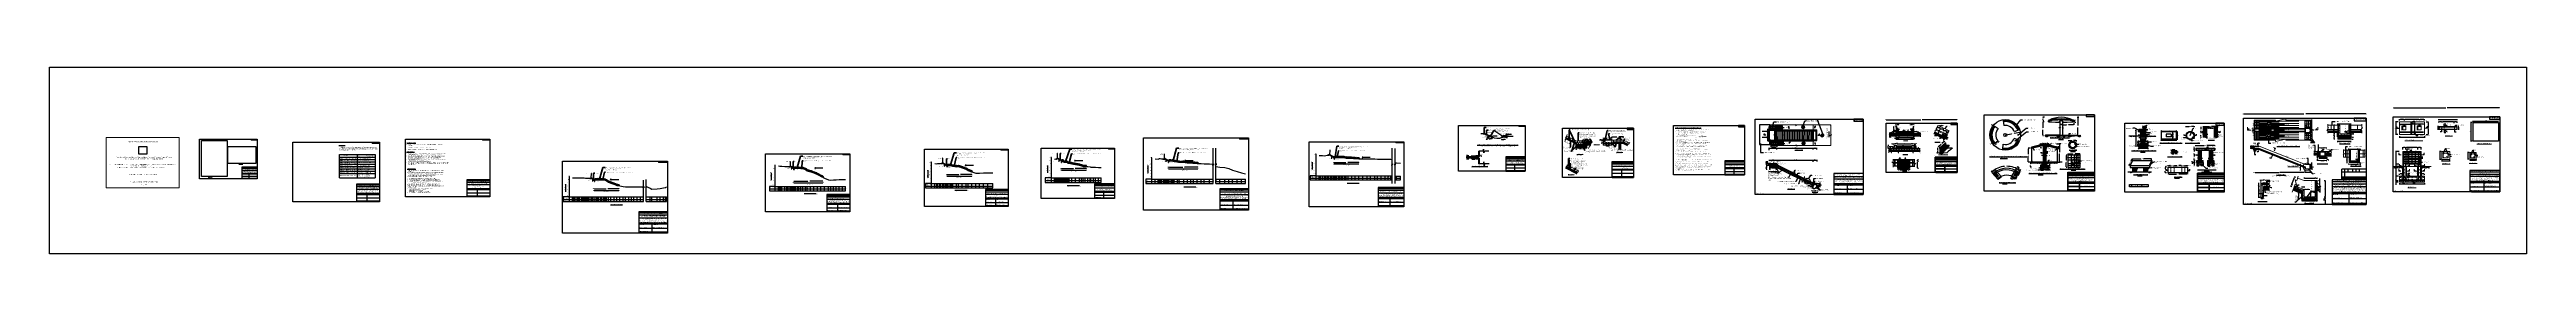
# Model space of a CAD drawing. Header units: metres. Extents: x -2434 to 11656, y -15288 to 8109.
# Drawn here: x -254 to 3621, y -14192 to -13899 of the extents above; entities that cross this region are included whole.
import ezdxf
from ezdxf.enums import TextEntityAlignment as Align

# ---------------------------------------------------------------- set-up
doc = ezdxf.new("R2010")
doc.units = ezdxf.units.M
for name, pattern in [('ACAD_ISO02W100', [15, 12, -3]), ('DASHED', [0.75, 0.5, -0.25]), ('DASHEDX2', [38.1, 25.4, -12.7])]:
    doc.linetypes.add(name, pattern=pattern)
for name, color, linetype, lineweight in [('Blocks', 11, 'Continuous', 9), ('COLM', 1, 'Continuous', 60), ('Layer1', 7, 'Continuous', 13), ('Other line', 7, 'Continuous', 15), ('sheet', 1, 'Continuous', 15)]:
    doc.layers.add(name, color=color, linetype=linetype, lineweight=lineweight)
doc.layers.add('LINE', color=7, linetype='Continuous')
doc.styles.add('ARIAL NARROW', font='ARIALN.TTF')
doc.styles.add('Arial-20', font='arial.ttf', dxfattribs={"height": 0.032})
doc.styles.add('Arial-50', font='arial.ttf')
doc.styles.add('BIG', font='ROMANT.SHX')
doc.styles.add('dim', font='isocp.shx')
doc.styles.add('Kazi_T_H', font='timesbd.ttf')
doc.styles.add('liza', font='times.ttf', dxfattribs={"height": 2})
doc.styles.get("Standard").update_dxf_attribs({"font": 'times.ttf'})
doc.styles.add('TIMES', font='ARIALN.TTF')
doc.dimstyles.new('Copy of STANDARD', dxfattribs={"dimtxt": 0.5, "dimasz": 0.4075, "dimexe": 0.364, "dimexo": 0.219, "dimgap": 0.09, "dimtad": 0, "dimdec": 0, "dimlfac": 1000, "dimzin": 0, "dimdsep": 46, "dimtxsty": 'Standard', "dimcen": 0.09, "dimclre": 256, "dimadec": 0, "dimazin": 0, "dimtfac": 1, "dimtdec": 0, "dimtofl": 0, "dimtmove": 0, "dimatfit": 3, "dimfxl": 1, "dimtolj": 1, "dimtzin": 0, "dimlwd": -1, "dimarcsym": 0})
doc.dimstyles.new('My style', dxfattribs={"dimtxt": 0.5, "dimasz": 0.4, "dimexe": 0.18, "dimexo": 0.0625, "dimgap": 0.09, "dimtad": 0, "dimdec": 0, "dimlfac": 1000, "dimzin": 0, "dimdsep": 46, "dimtxsty": 'Standard', "dimcen": 0.09, "dimadec": 0, "dimazin": 0, "dimtfac": 1, "dimtdec": 0, "dimtofl": 0, "dimtmove": 0, "dimatfit": 3, "dimfxl": 1, "dimtolj": 1, "dimtzin": 0, "dimarcsym": 0})
doc.dimstyles.get("Standard").update_dxf_attribs({"dimtxt": 0.5, "dimasz": 0.4075, "dimexe": 0.364, "dimexo": 0.219, "dimgap": 0.09, "dimtad": 0, "dimdec": 0, "dimlfac": 1000, "dimzin": 0, "dimdsep": 46, "dimtxsty": 'Standard', "dimcen": 0.09, "dimadec": 0, "dimazin": 0, "dimtfac": 1, "dimtdec": 0, "dimtofl": 0, "dimtmove": 0, "dimatfit": 3, "dimfxl": 1, "dimtolj": 1, "dimtzin": 0, "dimarcsym": 0})
doc.dimstyles.new('STANDARD$0', dxfattribs={"dimscale": 0, "dimtxt": 8, "dimasz": 8, "dimexe": 4, "dimexo": 0, "dimgap": 2, "dimtad": 1, "dimdec": 0, "dimzin": 0, "dimdsep": 46, "dimtxsty": 'dim', "dimblk": 'DOTSMALL', "dimcen": 1, "dimclrd": 6, "dimclre": 6, "dimclrt": 256, "dimadec": 0, "dimazin": 0, "dimtfac": 1, "dimtdec": 0, "dimtix": 1, "dimtofl": 0, "dimtmove": 1, "dimatfit": 3, "dimldrblk": 'DOTSMALL', "dimfxl": 6, "dimtolj": 1, "dimtzin": 0, "dimarcsym": 0})
picture_1 = doc.add_image_def('image3.png', size_in_pixel=(251, 242))
picture_2 = doc.add_image_def('image8.png', size_in_pixel=(2480, 3507))
picture_3 = doc.add_image_def('image9.png', size_in_pixel=(4200, 2550))
picture_4 = doc.add_image_def('image1.png', size_in_pixel=(359, 227))
picture_5 = doc.add_image_def('image2.png', size_in_pixel=(340, 250))
pattern_1 = [(50, (3348.6855, -14646.2898), (1.4665866, -0.1283096), [0.1533525, -1.6868775]), (355, (3348.6855, -14646.2898), (-0.2837047, 1.538006), [0.122682, -1.349502]), (100.451, (3348.8077, -14646.3005), (1.182887, 1.4096893), [0.1303295, -1.4336245]), (46.1842, (3348.6855, -14645.8809), (2.1821863, -0.3384407), [0.230029, -2.530316]), (96.6356, (3348.8674, -14645.909), (1.911104, 1.991776), [0.195494, -2.150437]), (351.184, (3348.6855, -14645.8809), (1.911107, 1.991772), [0.184023, -2.024253]), (21, (3348.89, -14645.9831), (1.2204998, -0.8232374), [0.1533525, -1.6868775]), (326, (3348.89, -14645.9831), (0.4975063, 1.482713), [0.122682, -1.349502]), (71.4514, (3348.9917, -14646.0517), (1.7180028, 0.659479), [0.1303295, -1.4336245]), (37.5, (3348.6855, -14646.2898), (0.02486326, 0.68066806), [0, -1.3331444, 0, -1.369949, 0, -1.3546137]), (7.5, (3348.6855, -14646.2898), (0.5378983, 0.8064536), [0, -0.7810754, 0, -1.3024739, 0, -0.51628675]), (327.5, (3348.22954, -14646.2898), (1.0915043, -0.0461164), [0, -0.511175, 0, -1.594866, 0, -2.1162645]), (317.5, (3348.0251, -14646.2898), (1.1924399, 0.2046833), [0, -0.6645275, 0, -1.0591546, 0, -1.5028545])]
pattern_2 = [(37.5, (3348.6855, -14646.28983), (-0.01840036, 0.56282522), [0, -0.443992, 0, -0.49657, 0, -0.4746625]), (7.5, (3348.6855, -14646.2898), (0.5169518, 0.8243489), [0, -0.239522, 0, -0.400177, 0, -0.1533525]), (327.5, (3348.3262, -14646.28983), (0.90964123, 0.00165276), [0, -0.14605, 0, -0.52578, 0, -0.686435]), (317.5, (3348.3262, -14646.2898), (0.8780899, 0.2563687), [0, -0.073025, 0, -0.344678, 0, -0.394335])]
pattern_3 = [(50, (3392.7416, -14631.315), (1.4665866, -0.1283096), [0.1533525, -1.6868775]), (355, (3392.7416, -14631.315), (-0.2837047, 1.538006), [0.122682, -1.349502]), (100.451, (3392.8638, -14631.3257), (1.182887, 1.4096893), [0.1303295, -1.4336245]), (46.1842, (3392.7416, -14630.9061), (2.182186, -0.338441), [0.230029, -2.530316]), (96.6356, (3392.9234, -14630.9343), (1.911104, 1.991776), [0.195494, -2.150437]), (351.184, (3392.7416, -14630.906), (1.911107, 1.991772), [0.184023, -2.024253]), (21, (3392.946, -14631.0083), (1.2204998, -0.8232374), [0.1533525, -1.6868775]), (326, (3392.946, -14631.0083), (0.4975063, 1.482713), [0.122682, -1.349502]), (71.4514, (3393.0477, -14631.077), (1.7180028, 0.659479), [0.1303295, -1.4336245]), (37.5, (3392.74155, -14631.31505), (0.02486326, 0.68066806), [0, -1.3331444, 0, -1.369949, 0, -1.3546137]), (7.5, (3392.74155, -14631.31505), (0.5378983, 0.8064536), [0, -0.7810754, 0, -1.3024739, 0, -0.5162867]), (327.5, (3392.2856, -14631.31505), (1.0915043, -0.0461164), [0, -0.511175, 0, -1.594866, 0, -2.1162645]), (317.5, (3392.0811, -14631.3151), (1.1924399, 0.2046833), [0, -0.6645275, 0, -1.0591546, 0, -1.5028545])]
pattern_4 = [(37.5, (3392.74155, -14631.31505), (-0.01840036, 0.56282522), [0, -0.443992, 0, -0.49657, 0, -0.4746625]), (7.5, (3392.74155, -14631.31505), (0.5169518, 0.8243489), [0, -0.239522, 0, -0.400177, 0, -0.1533525]), (327.5, (3392.38227, -14631.31505), (0.90964123, 0.00165276), [0, -0.14605, 0, -0.52578, 0, -0.686435]), (317.5, (3392.3823, -14631.31505), (0.8780899, 0.2563687), [0, -0.073025, 0, -0.344678, 0, -0.394335])]
pattern_5 = [(50, (3361.4529, -14431.1555), (0.879952, -0.0769858), [0.0920115, -1.0121265]), (355, (3361.4529, -14431.1555), (-0.1702228, 0.9228036), [0.0736092, -0.8097012]), (100.451, (3361.5262, -14431.1619), (0.7097323, 0.8458136), [0.0781977, -0.8601747]), (46.1842, (3361.4529, -14430.9101), (1.3093118, -0.2030644), [0.1380173, -1.5181897]), (96.6356, (3361.562, -14430.927), (1.1466625, 1.1950654), [0.1172965, -1.290262]), (351.184, (3361.4529, -14430.9101), (1.1466642, 1.1950633), [0.110414, -1.214552]), (21, (3361.5756, -14430.9715), (0.7322999, -0.4939425), [0.0920115, -1.0121265]), (326, (3361.5756, -14430.9715), (0.2985038, 0.8896279), [0.0736092, -0.8097012]), (71.4514, (3361.6366, -14431.01264), (1.0308017, 0.3956874), [0.0781977, -0.8601747]), (37.5, (3361.4529, -14431.1555), (0.01491795, 0.40840084), [0, -0.79988664, 0, -0.8219694, 0, -0.81276825]), (7.5, (3361.4529, -14431.1555), (0.32273897, 0.4838722), [0, -0.46864524, 0, -0.78148434, 0, -0.30977205]), (327.5, (3361.1793, -14431.1555), (0.65490257, -0.02766983), [0, -0.306705, 0, -0.9569196, 0, -1.2697587]), (317.5, (3361.0566, -14431.1555), (0.71546395, 0.12280995), [0, -0.3987165, 0, -0.6354928, 0, -0.9017127])]
pattern_6 = [(50, (3308.2371, -14359.2654), (0.7332933, -0.0641548), [0.0766762, -0.8434387]), (355, (3308.2371, -14359.2654), (-0.1418524, 0.769003), [0.061341, -0.674751]), (100.451, (3308.2982, -14359.2708), (0.5914436, 0.7048447), [0.0651647, -0.7168122]), (46.1842, (3308.2371, -14359.061), (1.0910931, -0.1692204), [0.1150144, -1.265158]), (96.6356, (3308.328, -14359.0751), (0.955552, 0.995888), [0.097747, -1.0752184]), (351.184, (3308.2371, -14359.061), (0.9555535, 0.995886), [0.0920115, -1.0121265]), (21, (3308.33936, -14359.1121), (0.6102499, -0.4116187), [0.0766762, -0.8434387]), (326, (3308.33936, -14359.1121), (0.2487532, 0.7413566), [0.061341, -0.674751]), (71.4514, (3308.3902, -14359.1464), (0.8590014, 0.3297395), [0.0651647, -0.7168122]), (37.5, (3308.23712, -14359.26543), (0.01243163, 0.34033403), [0, -0.6665722, 0, -0.6849745, 0, -0.6773069]), (7.5, (3308.23712, -14359.26543), (0.26894914, 0.4032268), [0, -0.3905377, 0, -0.65123695, 0, -0.25814338]), (327.5, (3308.00914, -14359.26543), (0.54575215, -0.0230582), [0, -0.2555875, 0, -0.797433, 0, -1.05813225]), (317.5, (3307.9069, -14359.26543), (0.59621996, 0.1023416), [0, -0.33226375, 0, -0.5295773, 0, -0.75142725])]
pattern_7 = [(37.5, (3308.23712, -14359.26543), (-0.00920018, 0.28141261), [0, -0.221996, 0, -0.248285, 0, -0.23733125]), (7.5, (3308.23712, -14359.26543), (0.2584759, 0.41217443), [0, -0.119761, 0, -0.2000885, 0, -0.07667625]), (327.5, (3308.05748, -14359.26543), (0.45482061, 0.00082638), [0, -0.073025, 0, -0.26289, 0, -0.3432175]), (317.5, (3308.05748, -14359.26543), (0.43904496, 0.12818436), [0, -0.0365125, 0, -0.172339, 0, -0.1971675])]
pattern_8 = [(37.5, (3345.56515, -14675.08254), (-0.01840036, 0.56282522), [0, -0.443992, 0, -0.49657, 0, -0.4746625]), (7.5, (3345.56515, -14675.08254), (0.5169518, 0.8243489), [0, -0.239522, 0, -0.400177, 0, -0.1533525]), (327.5, (3345.20587, -14675.08254), (0.90964123, 0.00165276), [0, -0.14605, 0, -0.52578, 0, -0.686435]), (317.5, (3345.2059, -14675.0825), (0.8780899, 0.2563687), [0, -0.073025, 0, -0.344678, 0, -0.394335])]
pattern_9 = [(37.5, (3345.56515, -14679.736), (-0.01840036, 0.56282522), [0, -0.443992, 0, -0.49657, 0, -0.4746625]), (7.5, (3345.56515, -14679.736), (0.5169518, 0.8243489), [0, -0.239522, 0, -0.400177, 0, -0.1533525]), (327.5, (3345.20587, -14679.736), (0.90964123, 0.00165276), [0, -0.14605, 0, -0.52578, 0, -0.686435]), (317.5, (3345.2059, -14679.736), (0.8780899, 0.2563687), [0, -0.073025, 0, -0.344678, 0, -0.394335])]
pattern_10 = [(50, (3325.8325, -14481.2876), (1.09994, -0.0962322), [0.1150144, -1.265158]), (355, (3325.8325, -14481.2876), (-0.2127786, 1.1535045), [0.0920115, -1.0121265]), (100.451, (3325.9242, -14481.2956), (0.8871654, 1.057267), [0.097747, -1.0752184]), (46.1842, (3325.8325, -14480.9809), (1.6366397, -0.2538306), [0.1725216, -1.897737]), (96.6356, (3325.9689, -14481.002), (1.433328, 1.493832), [0.146621, -1.6128276]), (351.184, (3325.8325, -14480.981), (1.43333, 1.493829), [0.138017, -1.51819]), (21, (3325.98585, -14481.0576), (0.9153748, -0.617428), [0.1150144, -1.265158]), (326, (3325.9858, -14481.0576), (0.3731297, 1.112035), [0.0920115, -1.0121265]), (71.4514, (3326.0621, -14481.109), (1.288502, 0.4946093), [0.097747, -1.0752184]), (37.5, (3325.8325, -14481.28763), (0.01864744, 0.51050105), [0, -0.9998583, 0, -1.02746175, 0, -1.0159603]), (7.5, (3325.8325, -14481.28763), (0.4034237, 0.6048402), [0, -0.58580655, 0, -0.9768554, 0, -0.3872151]), (327.5, (3325.4905, -14481.28763), (0.8186282, -0.0345873), [0, -0.3833813, 0, -1.1961495, 0, -1.5871984]), (317.5, (3325.3372, -14481.2876), (0.8943299, 0.1535124), [0, -0.4983956, 0, -0.794366, 0, -1.1271409])]
pattern_11 = [(37.5, (3325.8325, -14481.28763), (-0.01380027, 0.42211892), [0, -0.332994, 0, -0.3724275, 0, -0.35599687]), (7.5, (3325.8325, -14481.28763), (0.3877138, 0.61826165), [0, -0.1796415, 0, -0.30013275, 0, -0.11501438]), (327.5, (3325.56303, -14481.28763), (0.68223092, 0.00123957), [0, -0.1095375, 0, -0.394335, 0, -0.51482625]), (317.5, (3325.56303, -14481.28763), (0.6585674, 0.1922765), [0, -0.05476875, 0, -0.2585085, 0, -0.29575125])]
pattern_12 = [(50, (3336.4972, -14606.517), (1.4665866, -0.1283096), [0.1533525, -1.6868775]), (355, (3336.4972, -14606.517), (-0.2837047, 1.538006), [0.122682, -1.349502]), (100.451, (3336.6194, -14606.5277), (1.182887, 1.4096893), [0.1303295, -1.4336245]), (46.1842, (3336.4972, -14606.108), (2.182186, -0.338441), [0.230029, -2.530316]), (96.6356, (3336.679, -14606.1363), (1.911104, 1.991776), [0.195494, -2.150437]), (351.184, (3336.4972, -14606.108), (1.911107, 1.991772), [0.184023, -2.024253]), (21, (3336.7017, -14606.2103), (1.2204998, -0.8232374), [0.1533525, -1.6868775]), (326, (3336.7017, -14606.2103), (0.4975063, 1.482713), [0.122682, -1.349502]), (71.4514, (3336.8034, -14606.2789), (1.7180028, 0.659479), [0.1303295, -1.4336245]), (37.5, (3336.4972, -14606.517), (0.02486326, 0.68066806), [0, -1.3331444, 0, -1.369949, 0, -1.3546137]), (7.5, (3336.4972, -14606.517), (0.5378983, 0.8064536), [0, -0.7810754, 0, -1.3024739, 0, -0.5162867]), (327.5, (3336.0412, -14606.517), (1.0915043, -0.0461164), [0, -0.511175, 0, -1.594866, 0, -2.1162645]), (317.5, (3335.8367, -14606.517), (1.19244, 0.2046833), [0, -0.6645275, 0, -1.0591546, 0, -1.5028545])]
pattern_13 = [(50, (3349.1488, -14431.1555), (0.879952, -0.0769858), [0.0920115, -1.0121265]), (355, (3349.1488, -14431.1555), (-0.1702228, 0.9228036), [0.0736092, -0.8097012]), (100.451, (3349.2221, -14431.1619), (0.7097323, 0.8458136), [0.0781977, -0.8601747]), (46.1842, (3349.1488, -14430.9101), (1.3093118, -0.2030644), [0.1380173, -1.5181897]), (96.6356, (3349.2579, -14430.927), (1.1466625, 1.1950654), [0.1172965, -1.290262]), (351.184, (3349.1488, -14430.9101), (1.1466642, 1.1950633), [0.110414, -1.214552]), (21, (3349.2715, -14430.9715), (0.7322999, -0.4939425), [0.0920115, -1.0121265]), (326, (3349.2715, -14430.9715), (0.2985038, 0.8896279), [0.0736092, -0.8097012]), (71.4514, (3349.3325, -14431.01264), (1.0308017, 0.3956874), [0.0781977, -0.8601747]), (37.5, (3349.1488, -14431.1555), (0.01491795, 0.40840084), [0, -0.79988664, 0, -0.8219694, 0, -0.81276825]), (7.5, (3349.1488, -14431.1555), (0.32273897, 0.4838722), [0, -0.46864524, 0, -0.78148434, 0, -0.30977205]), (327.5, (3348.87522, -14431.1555), (0.65490257, -0.02766983), [0, -0.306705, 0, -0.9569196, 0, -1.2697587]), (317.5, (3348.75254, -14431.1555), (0.71546395, 0.12280995), [0, -0.3987165, 0, -0.6354928, 0, -0.9017127])]
pattern_14 = [(45, (668.2732, -13869.3315), (-0.8980256, 0.8980256), [])]
pattern_15 = [(45, (685.1778, -13869.3315), (-0.8980256, 0.8980256), [])]
pattern_16 = [(37.5, (1293.2119, -14012.73094), (-0.01280025, 0.39153059), [0, -0.308864, 0, -0.34544, 0, -0.3302]), (7.5, (1293.2119, -14012.73094), (0.35961863, 0.57346008), [0, -0.166624, 0, -0.278384, 0, -0.10668]), (327.5, (1292.96198, -14012.73094), (0.6327939, 0.00114975), [0, -0.1016, 0, -0.36576, 0, -0.47752]), (317.5, (1292.962, -14012.73094), (0.61084516, 0.17834346), [0, -0.0508, 0, -0.239776, 0, -0.27432])]
pattern_17 = [(50, (-419.218, -14869.9052), (0.90462886, -0.07914477), [0.09459212, -1.04051336]), (355, (-419.218, -14869.9052), (-0.1749971, 0.94868602), [0.0756737, -0.8324107]), (100.4514, (-419.1426, -14869.9118), (0.72963242, 0.86954068), [0.08039093, -0.8843003]), (46.1842, (-419.218, -14869.6529), (1.34603463, -0.20875727), [0.1418882, -1.56077005]), (96.6356, (-419.1058, -14869.6703), (1.1788231, 1.22858505), [0.1205864, -1.3264502]), (351.1842, (-419.218, -14869.653), (1.1788221, 1.22858597), [0.11351055, -1.24861604]), (21, (-419.0919, -14869.716), (0.75283608, -0.50779435), [0.09459212, -1.04051336]), (326, (-419.0919, -14869.716), (0.3068762, 0.91457977), [0.0756737, -0.8324107]), (71.4514, (-419.02915, -14869.7583), (1.05971257, 0.4067846), [0.08039093, -0.8843003]), (37.5, (-419.218, -14869.90518), (0.015336354, 0.419855156), [0, -0.822320865, 0, -0.845022974, 0, -0.83556376]), (7.5, (-419.218, -14869.9052), (0.33179075, 0.49744322), [0, -0.48178922, 0, -0.80340244, 0, -0.31846015]), (327.5, (-419.49926, -14869.90518), (0.673271974, -0.028446843), [0, -0.31530708, 0, -0.98375809, 0, -1.30537131]), (317.5, (-419.6254, -14869.9052), (0.73553091, 0.12625524), [0, -0.4098992, 0, -0.65331627, 0, -0.92700282])]
pattern_18 = [(50, (-24.3646, -15061.6109), (0.90462886, -0.07914477), [0.09459212, -1.04051336]), (355, (-24.3646, -15061.6109), (-0.1749971, 0.94868602), [0.0756737, -0.8324107]), (100.4514, (-24.2892, -15061.6175), (0.72963242, 0.86954068), [0.08039093, -0.8843003]), (46.1842, (-24.3646, -15061.3586), (1.34603463, -0.20875727), [0.1418882, -1.56077005]), (96.6356, (-24.2524, -15061.376), (1.1788231, 1.22858505), [0.1205864, -1.3264502]), (351.1842, (-24.3646, -15061.3586), (1.1788221, 1.228586), [0.11351055, -1.24861604]), (21, (-24.2385, -15061.4217), (0.75283608, -0.50779435), [0.09459212, -1.04051336]), (326, (-24.2385, -15061.4217), (0.3068762, 0.91457977), [0.0756737, -0.8324107]), (71.4514, (-24.17575, -15061.464), (1.05971257, 0.4067846), [0.08039093, -0.8843003]), (37.5, (-24.3646, -15061.61088), (0.015336354, 0.419855156), [0, -0.82232086, 0, -0.84502297, 0, -0.83556376]), (7.5, (-24.3646, -15061.6109), (0.33179075, 0.49744322), [0, -0.48178922, 0, -0.80340244, 0, -0.31846015]), (327.5, (-24.64586, -15061.61088), (0.673271974, -0.028446843), [0, -0.31530708, 0, -0.98375809, 0, -1.30537131]), (317.5, (-24.772, -15061.6109), (0.73553091, 0.12625524), [0, -0.4098992, 0, -0.65331627, 0, -0.92700282])]
pattern_19 = [(45, (4296.57655, -10187.80638), (-0.1122532015, 0.1122532015), []), (135, (4296.57655, -10187.80638), (-0.1122532015, -0.1122532015), [])]
pattern_20 = [(50, (-268.0893, -14004.1025), (1.2752927, -0.1115736), [0.13335, -1.46685]), (355, (-268.0893, -14004.1025), (-0.2466998, 1.3373965), [0.10668, -1.17348]), (100.451, (-267.983, -14004.1118), (1.0285975, 1.2258168), [0.11333, -1.24663]), (46.1842, (-268.0893, -14003.7469), (1.8975533, -0.2942963), [0.200025, -2.200275]), (96.6356, (-267.9311, -14003.7714), (1.6618296, 1.7319789), [0.169995, -1.869945]), (351.184, (-268.0893, -14003.7469), (1.6618322, 1.7319758), [0.16002, -1.76022]), (21, (-267.9115, -14003.8358), (1.06130416, -0.71585863), [0.13335, -1.46685]), (326, (-267.9115, -14003.8358), (0.4326142, 1.28931576), [0.10668, -1.17348]), (71.4514, (-267.823, -14003.8954), (1.49391544, 0.57346), [0.11333, -1.24663]), (37.5, (-268.08926, -14004.10246), (0.02162022, 0.59188527), [0, -1.159256, 0, -1.19126, 0, -1.177925]), (7.5, (-268.08926, -14004.10246), (0.46773764, 0.70126402), [0, -0.679196, 0, -1.132586, 0, -0.448945]), (327.5, (-268.48576, -14004.10246), (0.94913417, -0.04010121), [0, -0.4445, 0, -1.38684, 0, -1.84023]), (317.5, (-268.66356, -14004.1025), (1.03690427, 0.17798544), [0, -0.57785, 0, -0.921004, 0, -1.30683])]
pattern_21 = [(37.5, (-268.08926, -14004.10246), (-0.01280025, 0.39153059), [0, -0.308864, 0, -0.34544, 0, -0.3302]), (7.5, (-268.08926, -14004.10246), (0.35961863, 0.57346008), [0, -0.166624, 0, -0.278384, 0, -0.10668]), (327.5, (-268.3392, -14004.10246), (0.632793896, 0.001149748), [0, -0.1016, 0, -0.36576, 0, -0.47752]), (317.5, (-268.3392, -14004.10246), (0.61084516, 0.17834346), [0, -0.0508, 0, -0.239776, 0, -0.27432])]
pattern_22 = [(50, (-267.0243, -13979.8761), (1.2752927, -0.1115736), [0.13335, -1.46685]), (355, (-267.0243, -13979.8761), (-0.2466998, 1.3373965), [0.10668, -1.17348]), (100.451, (-266.918, -13979.8854), (1.0285975, 1.2258168), [0.11333, -1.24663]), (46.1842, (-267.0243, -13979.5205), (1.8975533, -0.2942963), [0.200025, -2.200275]), (96.6356, (-266.8662, -13979.545), (1.6618296, 1.7319789), [0.169995, -1.869945]), (351.184, (-267.0243, -13979.5205), (1.6618322, 1.7319758), [0.16002, -1.76022]), (21, (-266.8465, -13979.6094), (1.06130416, -0.71585863), [0.13335, -1.46685]), (326, (-266.8465, -13979.6094), (0.4326142, 1.28931576), [0.10668, -1.17348]), (71.4514, (-266.758, -13979.6691), (1.49391544, 0.57346), [0.11333, -1.24663]), (37.5, (-267.0243, -13979.87613), (0.02162022, 0.59188527), [0, -1.159256, 0, -1.19126, 0, -1.177925]), (7.5, (-267.0243, -13979.8761), (0.46773764, 0.70126402), [0, -0.679196, 0, -1.132586, 0, -0.448945]), (327.5, (-267.4208, -13979.87613), (0.94913417, -0.04010121), [0, -0.4445, 0, -1.38684, 0, -1.84023]), (317.5, (-267.5986, -13979.8761), (1.03690427, 0.17798544), [0, -0.57785, 0, -0.921004, 0, -1.30683])]
pattern_23 = [(37.5, (-267.0243, -13979.87613), (-0.01280025, 0.39153059), [0, -0.308864, 0, -0.34544, 0, -0.3302]), (7.5, (-267.0243, -13979.87613), (0.35961863, 0.57346008), [0, -0.166624, 0, -0.278384, 0, -0.10668]), (327.5, (-267.27422, -13979.87613), (0.632793896, 0.001149748), [0, -0.1016, 0, -0.36576, 0, -0.47752]), (317.5, (-267.2742, -13979.87613), (0.61084516, 0.17834346), [0, -0.0508, 0, -0.239776, 0, -0.27432])]
pattern_24 = [(45, (4206.84024, -10162.06094), (-0.1122532015, 0.1122532015), [])]
pattern_25 = [(45, (4229.10587, -10162.06094), (-0.1122532015, 0.1122532015), [])]
pattern_26 = [(50, (1496.9033, -14099.9542), (1.4574774, -0.1275127), [0.1524, -1.6764]), (355, (1496.9033, -14099.9542), (-0.2819426, 1.5284531), [0.12192, -1.34112]), (100.451, (1497.0248, -14099.9648), (1.17554, 1.4009335), [0.12952, -1.42472]), (46.1842, (1496.9033, -14099.5478), (2.1686323, -0.3363386), [0.2286, -2.5146]), (96.6356, (1497.084, -14099.5758), (1.899234, 1.9794044), [0.19428, -2.13708]), (351.184, (1496.9033, -14099.5478), (1.899237, 1.979401), [0.18288, -2.01168]), (21, (1497.1065, -14099.6494), (1.212919, -0.8181241), [0.1524, -1.6764]), (326, (1497.1065, -14099.6494), (0.4944162, 1.4735037), [0.12192, -1.34112]), (71.4514, (1497.2076, -14099.7176), (1.707332, 0.6553829), [0.12952, -1.42472]), (37.5, (1496.9033, -14099.9542), (0.02470883, 0.6764403), [0, -1.324864, 0, -1.36144, 0, -1.3462]), (7.5, (1496.9033, -14099.9542), (0.5345573, 0.8014446), [0, -0.776224, 0, -1.294384, 0, -0.51308]), (327.5, (1496.4502, -14099.9542), (1.08472476, -0.04582995), [0, -0.508, 0, -1.58496, 0, -2.10312]), (317.5, (1496.247, -14099.9542), (1.18503345, 0.2034119), [0, -0.6604, 0, -1.052576, 0, -1.49352])]
pattern_27 = [(37.5, (1496.9033, -14099.9542), (-0.01280025, 0.39153059), [0, -0.308864, 0, -0.34544, 0, -0.3302]), (7.5, (1496.9033, -14099.9542), (0.35961863, 0.57346008), [0, -0.166624, 0, -0.278384, 0, -0.10668]), (327.5, (1496.65338, -14099.9542), (0.6327939, 0.00114975), [0, -0.1016, 0, -0.36576, 0, -0.47752]), (317.5, (1496.6534, -14099.9542), (0.61084516, 0.17834346), [0, -0.0508, 0, -0.239776, 0, -0.27432])]
pattern_28 = [(45, (1425.3966, -13555.83), (-2.245064, 2.245064), [])]
pattern_29 = [(45, (1425.396633, -13555.83006), (-0.0377170757, 0.0377170757), [])]
pattern_30 = [(0, (1425.39663, -13555.83006), (0, 0.129921), [0.094488, -0.035433]), (90, (1425.39663, -13555.83006), (-0.129921, 8e-18), [0.094488, -0.035433])]
pattern_31 = [(50, (1477.457, -13555.9205), (2.2773084, -0.1992386), [0.238125, -2.619375]), (355, (1477.457, -13555.9205), (-0.4405353, 2.388208), [0.1905, -2.0955]), (100.451, (1477.6468, -13555.937), (1.8367813, 2.1889586), [0.202375, -2.226125]), (46.1842, (1477.457, -13555.2855), (3.388488, -0.525529), [0.3571875, -3.9290625]), (96.6356, (1477.7394, -13555.3293), (2.967553, 3.0928194), [0.3035625, -3.3391875]), (351.184, (1477.457, -13555.2855), (2.9675576, 3.092814), [0.28575, -3.14325]), (21, (1477.7745, -13555.4442), (1.895186, -1.278319), [0.238125, -2.619375]), (326, (1477.7745, -13555.4442), (0.7725254, 2.3023496), [0.1905, -2.0955]), (71.4514, (1477.9324, -13555.5507), (2.6677061, 1.0240357), [0.202375, -2.226125]), (37.5, (1477.457, -13555.9205), (0.03860754, 1.056938), [0, -2.0701, 0, -2.12725, 0, -2.1034375]), (7.5, (1477.457, -13555.9205), (0.8352458, 1.2522572), [0, -1.21285, 0, -2.022475, 0, -0.8016875]), (327.5, (1476.749, -13555.9205), (1.69488244, -0.0716093), [0, -0.79375, 0, -2.4765, 0, -3.286125]), (317.5, (1476.4315, -13555.9205), (1.8516148, 0.3178311), [0, -1.031875, 0, -1.64465, 0, -2.333625])]
pattern_32 = [(50, (-90.79707, -7241.74977), (0.546554007, -0.047817257), [0.05715, -0.62865]), (355, (-90.7971, -7241.74977), (-0.10572848, 0.57316993), [0.04572, -0.50292]), (100.451, (-90.75153, -7241.75375), (0.440827505, 0.525350063), [0.04857, -0.53427]), (46.1842, (-90.7971, -7241.5974), (0.81323712, -0.126126984), [0.085725, -0.942975]), (96.6356, (-90.7293, -7241.6079), (0.7122127, 0.74227667), [0.072855, -0.801405]), (351.184, (-90.7971, -7241.5974), (0.71221382, 0.74227535), [0.06858, -0.75438]), (21, (-90.72087, -7241.63547), (0.45484464, -0.306796556), [0.05715, -0.62865]), (326, (-90.7209, -7241.63547), (0.185406085, 0.5525639), [0.04572, -0.50292]), (71.4514, (-90.68297, -7241.66103), (0.640249472, 0.245768573), [0.04857, -0.53427]), (37.5, (-90.79707, -7241.74977), (0.00926581, 0.2536651166), [0, -0.496824, 0, -0.51054, 0, -0.504825]), (7.5, (-90.79707, -7241.74977), (0.200458988, 0.300541724), [0, -0.291084, 0, -0.485394, 0, -0.192405]), (327.5, (-90.967, -7241.74977), (0.4067717855, -0.017186232), [0, -0.1905, 0, -0.59436, 0, -0.78867]), (317.5, (-91.0432, -7241.74977), (0.444387544, 0.076279473), [0, -0.24765, 0, -0.394716, 0, -0.56007])]

# ---------------------------------------------------------------- blocks, each defined once
blk = doc.blocks.new('*D515')
at = {"color": 0, "lineweight": -2, "ltscale": 0.5}
for p, q in [((598.8, -14089.9), (598.8, -14089.4)), ((599.2, -14089.8), (616.4, -14089.8)), ((636.4, -14089.8), (619.1, -14089.8)), ((636.8, -14089.8), (636.8, -14089.4))]:
    blk.add_line(p, q, dxfattribs=at)
at = {"color": 0, "linetype": 'Continuous', "lineweight": -3, "ltscale": 0.5}
for points in [[(599.2, -14089.7), (599.2, -14089.9), (598.8, -14089.8)], [(636.4, -14089.7), (636.4, -14089.9), (636.8, -14089.8)]]:
    blk.add_solid(points, dxfattribs=at)
at = {"layer": 'Defpoints', "color": 0, "linetype": 'Continuous', "lineweight": -3, "ltscale": 0.5}
for p in [(598.8, -14095.5), (636.8, -14089.8), (636.8, -14089.8)]:
    blk.add_point(p, dxfattribs=at)
at = {"color": 0, "linetype": 'Continuous', "lineweight": -3, "ltscale": 0.5, "insert": (617.8, -14089.8), "char_height": 0.7, "attachment_point": 5}
blk.add_mtext('\\A1;38000', dxfattribs=at)
blk = doc.blocks.new('*D516')
at = {"color": 0, "lineweight": -2, "ltscale": 0.5}
for p, q in [((597.4, -14089.8), (597.4, -14089.4)), ((597.8, -14089.8), (598.4, -14089.8)), ((598.8, -14089.7), (598.8, -14090.2))]:
    blk.add_line(p, q, dxfattribs=at)
at = {"color": 0, "linetype": 'Continuous', "lineweight": -3, "ltscale": 0.5}
for points in [[(597.8, -14089.7), (597.8, -14089.9), (597.4, -14089.8)], [(598.4, -14089.7), (598.4, -14089.9), (598.8, -14089.8)]]:
    blk.add_solid(points, dxfattribs=at)
at = {"layer": 'Defpoints', "color": 0, "linetype": 'Continuous', "lineweight": -3, "ltscale": 0.5}
for p in [(597.4, -14089.8), (598.8, -14089.5), (598.8, -14089.8)]:
    blk.add_point(p, dxfattribs=at)
at = {"color": 0, "linetype": 'Continuous', "lineweight": -3, "ltscale": 0.5, "insert": (596.4, -14089.7), "char_height": 0.7, "attachment_point": 5}
blk.add_mtext('\\A1;1350', dxfattribs=at)
blk = doc.blocks.new('*D517')
at = {"color": 0, "lineweight": -2, "ltscale": 0.5}
for p, q in [((597.4, -14092.3), (597.4, -14091.7)), ((597.8, -14092.1), (636.4, -14092.1)), ((636.8, -14092.1), (636.8, -14091.7))]:
    blk.add_line(p, q, dxfattribs=at)
at = {"color": 0, "linetype": 'Continuous', "lineweight": -3, "ltscale": 0.5}
for points in [[(597.8, -14092), (597.8, -14092.2), (597.4, -14092.1)], [(636.4, -14092), (636.4, -14092.2), (636.8, -14092.1)]]:
    blk.add_solid(points, dxfattribs=at)
at = {"layer": 'Defpoints', "color": 0, "linetype": 'Continuous', "lineweight": -3, "ltscale": 0.5}
for p in [(597.4, -14098.2), (636.8, -14092.1), (636.8, -14092.1)]:
    blk.add_point(p, dxfattribs=at)
at = {"color": 0, "linetype": 'Continuous', "lineweight": -3, "ltscale": 0.5, "insert": (616.4, -14094), "char_height": 0.7, "attachment_point": 5}
blk.add_mtext('\\A1;Geo-Bag @ 19.00 m³/m &\\PBlock  @ 20.00 m³/m', dxfattribs=at)
blk = doc.blocks.new('*D518')
at = {"color": 0, "lineweight": -2, "ltscale": 0.5}
for p, q in [((911, -14078), (911, -14077.5)), ((911.4, -14077.8), (932.2, -14077.8)), ((955.6, -14077.8), (934.9, -14077.8)), ((956, -14077.8), (956, -14077.5))]:
    blk.add_line(p, q, dxfattribs=at)
at = {"color": 0, "linetype": 'Continuous', "lineweight": -3, "ltscale": 0.5}
for points in [[(911.4, -14077.8), (911.4, -14077.9), (911, -14077.8)], [(955.6, -14077.8), (955.6, -14077.9), (956, -14077.8)]]:
    blk.add_solid(points, dxfattribs=at)
at = {"layer": 'Defpoints', "color": 0, "linetype": 'Continuous', "lineweight": -3, "ltscale": 0.5}
for p in [(911, -14083.5), (956, -14077.8), (956, -14077.8)]:
    blk.add_point(p, dxfattribs=at)
at = {"color": 0, "linetype": 'Continuous', "lineweight": -3, "ltscale": 0.5, "insert": (933.5, -14077.8), "char_height": 0.7, "attachment_point": 5}
blk.add_mtext('\\A1;45000', dxfattribs=at)
blk = doc.blocks.new('*D519')
at = {"color": 0, "lineweight": -2, "ltscale": 0.5}
for p, q in [((909.7, -14077.8), (909.7, -14077.5)), ((910.1, -14077.8), (910.6, -14077.8)), ((911, -14077.7), (911, -14078.2))]:
    blk.add_line(p, q, dxfattribs=at)
at = {"color": 0, "linetype": 'Continuous', "lineweight": -3, "ltscale": 0.5}
for points in [[(910.1, -14077.8), (910.1, -14077.9), (909.7, -14077.8)], [(910.6, -14077.8), (910.6, -14077.9), (911, -14077.8)]]:
    blk.add_solid(points, dxfattribs=at)
at = {"layer": 'Defpoints', "color": 0, "linetype": 'Continuous', "lineweight": -3, "ltscale": 0.5}
for p in [(909.7, -14077.8), (911, -14077.5), (911, -14077.8)]:
    blk.add_point(p, dxfattribs=at)
at = {"color": 0, "linetype": 'Continuous', "lineweight": -3, "ltscale": 0.5, "insert": (908.6, -14077.7), "char_height": 0.7, "attachment_point": 5}
blk.add_mtext('\\A1;1350', dxfattribs=at)
blk = doc.blocks.new('*D520')
at = {"color": 0, "lineweight": -2, "ltscale": 0.5}
for p, q in [((909.7, -14080.3), (909.7, -14079.8)), ((910.1, -14080.2), (955.6, -14080.2)), ((956, -14080.2), (956, -14079.8))]:
    blk.add_line(p, q, dxfattribs=at)
at = {"color": 0, "linetype": 'Continuous', "lineweight": -3, "ltscale": 0.5}
for points in [[(910.1, -14080.1), (910.1, -14080.2), (909.7, -14080.2)], [(955.6, -14080.1), (955.6, -14080.2), (956, -14080.2)]]:
    blk.add_solid(points, dxfattribs=at)
at = {"layer": 'Defpoints', "color": 0, "linetype": 'Continuous', "lineweight": -3, "ltscale": 0.5}
for p in [(909.7, -14086.2), (956, -14080.2), (956, -14080.2)]:
    blk.add_point(p, dxfattribs=at)
at = {"color": 0, "linetype": 'Continuous', "lineweight": -3, "ltscale": 0.5, "insert": (935.1, -14082.1), "char_height": 0.7, "attachment_point": 5}
blk.add_mtext('\\A1;Geo-Bag @ 22.50 m³/m &\\PBlock  @ 23.50 m³/m', dxfattribs=at)
blk = doc.blocks.new('*D521')
at = {"color": 0, "lineweight": -2, "ltscale": 0.5}
for p, q in [((1150.8, -14067.4), (1150.8, -14066.9)), ((1151.2, -14067.2), (1168.4, -14067.2)), ((1188.4, -14067.2), (1171.1, -14067.2)), ((1188.8, -14067.2), (1188.8, -14066.9))]:
    blk.add_line(p, q, dxfattribs=at)
at = {"color": 0, "linetype": 'Continuous', "lineweight": -3, "ltscale": 0.5}
for points in [[(1151.2, -14067.2), (1151.2, -14067.3), (1150.8, -14067.2)], [(1188.4, -14067.2), (1188.4, -14067.3), (1188.8, -14067.2)]]:
    blk.add_solid(points, dxfattribs=at)
at = {"layer": 'Defpoints', "color": 0, "linetype": 'Continuous', "lineweight": -3, "ltscale": 0.5}
for p in [(1188.8, -14067.2), (1188.8, -14067.2), (1150.8, -14072.9)]:
    blk.add_point(p, dxfattribs=at)
at = {"color": 0, "linetype": 'Continuous', "lineweight": -3, "ltscale": 0.5, "insert": (1169.8, -14067.2), "char_height": 0.7, "attachment_point": 5}
blk.add_mtext('\\A1;38000', dxfattribs=at)
blk = doc.blocks.new('*D522')
at = {"color": 0, "lineweight": -2, "ltscale": 0.5}
for p, q in [((1149.4, -14067.2), (1149.4, -14066.9)), ((1149.8, -14067.2), (1150.4, -14067.2)), ((1150.8, -14067.1), (1150.8, -14067.6))]:
    blk.add_line(p, q, dxfattribs=at)
at = {"color": 0, "linetype": 'Continuous', "lineweight": -3, "ltscale": 0.5}
for points in [[(1149.8, -14067.2), (1149.8, -14067.3), (1149.4, -14067.2)], [(1150.4, -14067.2), (1150.4, -14067.3), (1150.8, -14067.2)]]:
    blk.add_solid(points, dxfattribs=at)
at = {"layer": 'Defpoints', "color": 0, "linetype": 'Continuous', "lineweight": -3, "ltscale": 0.5}
for p in [(1149.4, -14067.2), (1150.8, -14066.9), (1150.8, -14067.2)]:
    blk.add_point(p, dxfattribs=at)
at = {"color": 0, "linetype": 'Continuous', "lineweight": -3, "ltscale": 0.5, "insert": (1148.4, -14067.1), "char_height": 0.7, "attachment_point": 5}
blk.add_mtext('\\A1;1350', dxfattribs=at)
blk = doc.blocks.new('*D523')
at = {"color": 0, "lineweight": -2, "ltscale": 0.5}
for p, q in [((1149.4, -14069.7), (1149.4, -14069.2)), ((1149.8, -14069.6), (1188.4, -14069.6)), ((1188.8, -14069.6), (1188.8, -14069.2))]:
    blk.add_line(p, q, dxfattribs=at)
at = {"color": 0, "linetype": 'Continuous', "lineweight": -3, "ltscale": 0.5}
for points in [[(1149.8, -14069.5), (1149.8, -14069.6), (1149.4, -14069.6)], [(1188.4, -14069.5), (1188.4, -14069.6), (1188.8, -14069.6)]]:
    blk.add_solid(points, dxfattribs=at)
at = {"layer": 'Defpoints', "color": 0, "linetype": 'Continuous', "lineweight": -3, "ltscale": 0.5}
for p in [(1149.4, -14075.6), (1188.8, -14069.6), (1188.8, -14069.6)]:
    blk.add_point(p, dxfattribs=at)
at = {"color": 0, "linetype": 'Continuous', "lineweight": -3, "ltscale": 0.5, "insert": (1168.4, -14071.5), "char_height": 0.7, "attachment_point": 5}
blk.add_mtext('\\A1;Geo-Bag @ 19.00 m³/m &\\PBlock  @ 20.00 m³/m', dxfattribs=at)
blk = doc.blocks.new('*D524')
at = {"color": 0, "lineweight": -2, "ltscale": 0.5}
for p, q in [((1329.8, -14058), (1329.8, -14057.5)), ((1330.2, -14057.8), (1347.5, -14057.8)), ((1367.4, -14057.8), (1350.2, -14057.8)), ((1367.8, -14057.8), (1367.8, -14057.5))]:
    blk.add_line(p, q, dxfattribs=at)
at = {"color": 0, "linetype": 'Continuous', "lineweight": -3, "ltscale": 0.5}
for points in [[(1330.2, -14057.8), (1330.2, -14057.9), (1329.8, -14057.8)], [(1367.4, -14057.8), (1367.4, -14057.9), (1367.8, -14057.8)]]:
    blk.add_solid(points, dxfattribs=at)
at = {"layer": 'Defpoints', "color": 0, "linetype": 'Continuous', "lineweight": -3, "ltscale": 0.5}
for p in [(1329.8, -14063.5), (1367.8, -14057.8), (1367.8, -14057.8)]:
    blk.add_point(p, dxfattribs=at)
at = {"color": 0, "linetype": 'Continuous', "lineweight": -3, "ltscale": 0.5, "insert": (1348.8, -14057.8), "char_height": 0.7, "attachment_point": 5}
blk.add_mtext('\\A1;38000', dxfattribs=at)
blk = doc.blocks.new('*D525')
at = {"color": 0, "lineweight": -2, "ltscale": 0.5}
for p, q in [((1328.5, -14057.8), (1328.5, -14057.5)), ((1328.9, -14057.8), (1329.4, -14057.8)), ((1329.8, -14057.7), (1329.8, -14058.2))]:
    blk.add_line(p, q, dxfattribs=at)
at = {"color": 0, "linetype": 'Continuous', "lineweight": -3, "ltscale": 0.5}
for points in [[(1328.9, -14057.8), (1328.9, -14057.9), (1328.5, -14057.8)], [(1329.4, -14057.8), (1329.4, -14057.9), (1329.8, -14057.8)]]:
    blk.add_solid(points, dxfattribs=at)
at = {"layer": 'Defpoints', "color": 0, "linetype": 'Continuous', "lineweight": -3, "ltscale": 0.5}
for p in [(1328.5, -14057.8), (1329.8, -14057.5), (1329.8, -14057.8)]:
    blk.add_point(p, dxfattribs=at)
at = {"color": 0, "linetype": 'Continuous', "lineweight": -3, "ltscale": 0.5, "insert": (1327.4, -14057.7), "char_height": 0.7, "attachment_point": 5}
blk.add_mtext('\\A1;1350', dxfattribs=at)
blk = doc.blocks.new('*D526')
at = {"color": 0, "lineweight": -2, "ltscale": 0.5}
for p, q in [((1328.5, -14060.3), (1328.5, -14059.8)), ((1328.9, -14060.2), (1367.4, -14060.2)), ((1367.8, -14060.2), (1367.8, -14059.8))]:
    blk.add_line(p, q, dxfattribs=at)
at = {"color": 0, "linetype": 'Continuous', "lineweight": -3, "ltscale": 0.5}
for points in [[(1328.9, -14060.1), (1328.9, -14060.2), (1328.5, -14060.2)], [(1367.4, -14060.1), (1367.4, -14060.2), (1367.8, -14060.2)]]:
    blk.add_solid(points, dxfattribs=at)
at = {"layer": 'Defpoints', "color": 0, "linetype": 'Continuous', "lineweight": -3, "ltscale": 0.5}
for p in [(1328.5, -14066.2), (1367.8, -14060.2), (1367.8, -14060.2)]:
    blk.add_point(p, dxfattribs=at)
at = {"color": 0, "linetype": 'Continuous', "lineweight": -3, "ltscale": 0.5, "insert": (1347.4, -14062.1), "char_height": 0.7, "attachment_point": 5}
blk.add_mtext('\\A1;Geo-Bag @ 21.00 m³/m &\\PBlock  @ 18.00 m³/m', dxfattribs=at)
blk = doc.blocks.new('*D527')
at = {"color": 0, "lineweight": -2, "ltscale": 0.5}
for p, q in [((1497.4, -14055.9), (1497.4, -14055.4)), ((1497.8, -14055.8), (1518.6, -14055.8)), ((1542, -14055.8), (1521.3, -14055.8)), ((1542.4, -14055.8), (1542.4, -14055.4))]:
    blk.add_line(p, q, dxfattribs=at)
at = {"color": 0, "linetype": 'Continuous', "lineweight": -3, "ltscale": 0.5}
for points in [[(1497.8, -14055.7), (1497.8, -14055.8), (1497.4, -14055.8)], [(1542, -14055.7), (1542, -14055.8), (1542.4, -14055.8)]]:
    blk.add_solid(points, dxfattribs=at)
at = {"layer": 'Defpoints', "color": 0, "linetype": 'Continuous', "lineweight": -3, "ltscale": 0.5}
for p in [(1497.4, -14061.5), (1542.4, -14055.8), (1542.4, -14055.8)]:
    blk.add_point(p, dxfattribs=at)
at = {"color": 0, "linetype": 'Continuous', "lineweight": -3, "ltscale": 0.5, "insert": (1519.9, -14055.8), "char_height": 0.7, "attachment_point": 5}
blk.add_mtext('\\A1;45000', dxfattribs=at)
blk = doc.blocks.new('*D528')
at = {"color": 0, "lineweight": -2, "ltscale": 0.5}
for p, q in [((1496.1, -14055.8), (1496.1, -14055.4)), ((1496.5, -14055.8), (1497, -14055.8)), ((1497.4, -14055.7), (1497.4, -14056.1))]:
    blk.add_line(p, q, dxfattribs=at)
at = {"color": 0, "linetype": 'Continuous', "lineweight": -3, "ltscale": 0.5}
for points in [[(1496.5, -14055.7), (1496.5, -14055.8), (1496.1, -14055.8)], [(1497, -14055.7), (1497, -14055.8), (1497.4, -14055.8)]]:
    blk.add_solid(points, dxfattribs=at)
at = {"layer": 'Defpoints', "color": 0, "linetype": 'Continuous', "lineweight": -3, "ltscale": 0.5}
for p in [(1496.1, -14055.8), (1497.4, -14055.4), (1497.4, -14055.8)]:
    blk.add_point(p, dxfattribs=at)
at = {"color": 0, "linetype": 'Continuous', "lineweight": -3, "ltscale": 0.5, "insert": (1495.1, -14055.7), "char_height": 0.7, "attachment_point": 5}
blk.add_mtext('\\A1;1350', dxfattribs=at)
blk = doc.blocks.new('*D529')
at = {"color": 0, "lineweight": -2, "ltscale": 0.5}
for p, q in [((1496.1, -14058.2), (1496.1, -14057.7)), ((1496.5, -14058.1), (1542, -14058.1)), ((1542.4, -14058.1), (1542.4, -14057.7))]:
    blk.add_line(p, q, dxfattribs=at)
at = {"color": 0, "linetype": 'Continuous', "lineweight": -3, "ltscale": 0.5}
for points in [[(1496.5, -14058), (1496.5, -14058.1), (1496.1, -14058.1)], [(1542, -14058), (1542, -14058.1), (1542.4, -14058.1)]]:
    blk.add_solid(points, dxfattribs=at)
at = {"layer": 'Defpoints', "color": 0, "linetype": 'Continuous', "lineweight": -3, "ltscale": 0.5}
for p in [(1496.1, -14064.1), (1542.4, -14058.1), (1542.4, -14058.1)]:
    blk.add_point(p, dxfattribs=at)
at = {"color": 0, "linetype": 'Continuous', "lineweight": -3, "ltscale": 0.5, "insert": (1521.5, -14060), "char_height": 0.7, "attachment_point": 5}
blk.add_mtext('\\A1;Geo-Bag @ 25.50 m³/m &\\PBlock  @ 20.50 m³/m', dxfattribs=at)
blk = doc.blocks.new('*D1202')
at = {"layer": 'Blocks', "color": 0, "lineweight": -2, "ltscale": 0.5}
for p, q in [((3178.5, -13972.3), (3178.5, -13971.8)), ((3370.2, -13972.3), (3370.2, -13971.8))]:
    blk.add_line(p, q, dxfattribs=at)
at = {"layer": 'Blocks', "color": 0, "linetype": 'ByBlock', "lineweight": -2, "ltscale": 0.5}
for p, q in [((3178.9, -13972.1), (3272.9, -13972.1)), ((3369.8, -13972.1), (3275.8, -13972.1))]:
    blk.add_line(p, q, dxfattribs=at)
at = {"layer": 'Blocks', "color": 0, "linetype": 'ByBlock', "lineweight": -3, "ltscale": 0.5}
for points in [[(3178.9, -13972.1), (3178.9, -13972.2), (3178.5, -13972.1)], [(3369.8, -13972.1), (3369.8, -13972.2), (3370.2, -13972.1)]]:
    blk.add_solid(points, dxfattribs=at)
at = {"layer": 'Defpoints', "color": 0, "linetype": 'ByBlock', "lineweight": -3, "ltscale": 0.5}
for p in [(3178.5, -13978.8), (3370.2, -13972.1), (3370.2, -13978.8)]:
    blk.add_point(p, dxfattribs=at)
at = {"layer": 'Blocks', "color": 0, "linetype": 'ByBlock', "lineweight": -2, "ltscale": 0.5, "insert": (3274.3, -13972.1), "char_height": 0.5, "attachment_point": 5}
blk.add_mtext('\\A1;191.76 m', dxfattribs=at)
blk = doc.blocks.new('*D1203')
at = {"layer": 'Blocks', "color": 0, "lineweight": -2, "ltscale": 0.5}
for p, q in [((3325.7, -13988.6), (3325.7, -13987.1)), ((3326.5, -13987.4), (3328.3, -13987.4)), ((3329.1, -13988.6), (3329.1, -13987.1))]:
    blk.add_line(p, q, dxfattribs=at)
at = {"layer": 'Blocks', "color": 0, "lineweight": -3, "ltscale": 0.5}
for points in [[(3326.5, -13987.3), (3326.5, -13987.6), (3325.7, -13987.4)], [(3328.3, -13987.3), (3328.3, -13987.6), (3329.1, -13987.4)]]:
    blk.add_solid(points, dxfattribs=at)
at = {"layer": 'Defpoints', "color": 0, "lineweight": -3, "ltscale": 0.5}
for p in [(3325.7, -13988.8), (3329.1, -13987.4), (3329.1, -13988.8)]:
    blk.add_point(p, dxfattribs=at)
at = {"layer": 'Blocks', "color": 0, "lineweight": 30, "ltscale": 0.5, "insert": (3327.4, -13986.6), "char_height": 1, "attachment_point": 5}
blk.add_mtext('\\A1;150', dxfattribs=at)
blk = doc.blocks.new('*D1204')
at = {"layer": 'Blocks', "color": 0, "lineweight": -2, "ltscale": 0.5}
for p, q in [((3342.9, -13988.6), (3342.9, -13987.1)), ((3343.7, -13987.4), (3345.6, -13987.4)), ((3346.4, -13988.6), (3346.4, -13987.1))]:
    blk.add_line(p, q, dxfattribs=at)
at = {"layer": 'Blocks', "color": 0, "lineweight": -3, "ltscale": 0.5}
for points in [[(3343.7, -13987.3), (3343.7, -13987.6), (3342.9, -13987.4)], [(3345.6, -13987.3), (3345.6, -13987.6), (3346.4, -13987.4)]]:
    blk.add_solid(points, dxfattribs=at)
at = {"layer": 'Defpoints', "color": 0, "lineweight": -3, "ltscale": 0.5}
for p in [(3342.9, -13988.8), (3346.4, -13987.4), (3346.4, -13988.8)]:
    blk.add_point(p, dxfattribs=at)
at = {"layer": 'Blocks', "color": 0, "lineweight": 30, "ltscale": 0.5, "insert": (3344.6, -13986.6), "char_height": 1, "attachment_point": 5}
blk.add_mtext('\\A1;150', dxfattribs=at)
blk = doc.blocks.new('*D1205')
at = {"layer": 'Blocks', "color": 0, "lineweight": -2, "ltscale": 0.5}
for p, q in [((3329.1, -13988.6), (3329.1, -13987.1)), ((3329.9, -13987.4), (3342.1, -13987.4)), ((3342.9, -13988.6), (3342.9, -13987.1))]:
    blk.add_line(p, q, dxfattribs=at)
at = {"layer": 'Blocks', "color": 0, "lineweight": -3, "ltscale": 0.5}
for points in [[(3329.9, -13987.3), (3329.9, -13987.6), (3329.1, -13987.4)], [(3342.1, -13987.3), (3342.1, -13987.6), (3342.9, -13987.4)]]:
    blk.add_solid(points, dxfattribs=at)
at = {"layer": 'Defpoints', "color": 0, "lineweight": -3, "ltscale": 0.5}
for p in [(3329.1, -13988.8), (3342.9, -13987.4), (3342.9, -13988.8)]:
    blk.add_point(p, dxfattribs=at)
at = {"layer": 'Blocks', "color": 0, "lineweight": 30, "ltscale": 0.5, "insert": (3336, -13986.6), "char_height": 1, "attachment_point": 5}
blk.add_mtext('\\A1;600', dxfattribs=at)
blk = doc.blocks.new('*D1206')
at = {"layer": 'Blocks', "color": 0, "lineweight": -2, "ltscale": 0.5}
for p, q in [((3321, -13989.8), (3319.5, -13989.8)), ((3321, -14003.6), (3319.5, -14003.6)), ((3319.8, -13990.6), (3319.8, -14002.8))]:
    blk.add_line(p, q, dxfattribs=at)
at = {"layer": 'Blocks', "color": 0, "lineweight": -3, "ltscale": 0.5}
for points in [[(3319.7, -13990.6), (3320, -13990.6), (3319.8, -13989.8)], [(3319.7, -14002.8), (3320, -14002.8), (3319.8, -14003.6)]]:
    blk.add_solid(points, dxfattribs=at)
at = {"layer": 'Defpoints', "color": 0, "lineweight": -3, "ltscale": 0.5}
for p in [(3321.2, -13989.8), (3319.8, -14003.6), (3321.2, -14003.6)]:
    blk.add_point(p, dxfattribs=at)
at = {"layer": 'Blocks', "color": 0, "lineweight": 30, "ltscale": 0.5, "insert": (3319, -13996.7), "char_height": 1, "attachment_point": 5, "rotation": 90}
blk.add_mtext('\\A1;600', dxfattribs=at)
blk = doc.blocks.new('*D1207')
at = {"layer": 'Blocks', "color": 0, "lineweight": -2, "ltscale": 0.5}
for p, q in [((3321, -14003.6), (3319.5, -14003.6)), ((3321, -14007), (3319.5, -14007)), ((3319.8, -14004.4), (3319.8, -14006.2))]:
    blk.add_line(p, q, dxfattribs=at)
at = {"layer": 'Blocks', "color": 0, "lineweight": -3, "ltscale": 0.5}
for points in [[(3319.7, -14004.4), (3320, -14004.4), (3319.8, -14003.6)], [(3319.7, -14006.2), (3320, -14006.2), (3319.8, -14007)]]:
    blk.add_solid(points, dxfattribs=at)
at = {"layer": 'Defpoints', "color": 0, "lineweight": -3, "ltscale": 0.5}
for p in [(3319.8, -14007), (3321.2, -14003.6), (3321.2, -14007)]:
    blk.add_point(p, dxfattribs=at)
at = {"layer": 'Blocks', "color": 0, "lineweight": 30, "ltscale": 0.5, "insert": (3319, -14005.3), "char_height": 1, "attachment_point": 5, "rotation": 90}
blk.add_mtext('\\A1;200', dxfattribs=at)
blk = doc.blocks.new('*D1208')
at = {"layer": 'Blocks', "color": 0, "lineweight": -2, "ltscale": 0.5}
for p, q in [((3325.7, -14016.2), (3325.7, -14014.6)), ((3326.5, -14015), (3328.3, -14015)), ((3329.1, -14016.2), (3329.1, -14014.6))]:
    blk.add_line(p, q, dxfattribs=at)
at = {"layer": 'Blocks', "color": 0, "lineweight": -3, "ltscale": 0.5}
for points in [[(3326.5, -14014.8), (3326.5, -14015.1), (3325.7, -14015)], [(3328.3, -14014.8), (3328.3, -14015.1), (3329.1, -14015)]]:
    blk.add_solid(points, dxfattribs=at)
at = {"layer": 'Defpoints', "color": 0, "lineweight": -3, "ltscale": 0.5}
for p in [(3325.7, -14016.4), (3329.1, -14015), (3329.1, -14016.4)]:
    blk.add_point(p, dxfattribs=at)
at = {"layer": 'Blocks', "color": 0, "lineweight": 30, "ltscale": 0.5, "insert": (3327.4, -14014.2), "char_height": 1, "attachment_point": 5}
blk.add_mtext('\\A1;150', dxfattribs=at)
blk = doc.blocks.new('*D1209')
at = {"layer": 'Blocks', "color": 0, "lineweight": -2, "ltscale": 0.5}
for p, q in [((3342.9, -14016.2), (3342.9, -14014.6)), ((3343.7, -14015), (3345.6, -14015)), ((3346.4, -14016.2), (3346.4, -14014.6))]:
    blk.add_line(p, q, dxfattribs=at)
at = {"layer": 'Blocks', "color": 0, "lineweight": -3, "ltscale": 0.5}
for points in [[(3343.7, -14014.8), (3343.7, -14015.1), (3342.9, -14015)], [(3345.6, -14014.8), (3345.6, -14015.1), (3346.4, -14015)]]:
    blk.add_solid(points, dxfattribs=at)
at = {"layer": 'Defpoints', "color": 0, "lineweight": -3, "ltscale": 0.5}
for p in [(3342.9, -14016.4), (3346.4, -14015), (3346.4, -14016.4)]:
    blk.add_point(p, dxfattribs=at)
at = {"layer": 'Blocks', "color": 0, "lineweight": 30, "ltscale": 0.5, "insert": (3344.6, -14014.2), "char_height": 1, "attachment_point": 5}
blk.add_mtext('\\A1;150', dxfattribs=at)
blk = doc.blocks.new('*D1210')
at = {"layer": 'Blocks', "color": 0, "lineweight": -2, "ltscale": 0.5}
for p, q in [((3329.1, -14016.2), (3329.1, -14014.6)), ((3329.9, -14015), (3342.1, -14015)), ((3342.9, -14016.2), (3342.9, -14014.6))]:
    blk.add_line(p, q, dxfattribs=at)
at = {"layer": 'Blocks', "color": 0, "lineweight": -3, "ltscale": 0.5}
for points in [[(3329.9, -14014.8), (3329.9, -14015.1), (3329.1, -14015)], [(3342.1, -14014.8), (3342.1, -14015.1), (3342.9, -14015)]]:
    blk.add_solid(points, dxfattribs=at)
at = {"layer": 'Defpoints', "color": 0, "lineweight": -3, "ltscale": 0.5}
for p in [(3329.1, -14016.4), (3342.9, -14015), (3342.9, -14016.4)]:
    blk.add_point(p, dxfattribs=at)
at = {"layer": 'Blocks', "color": 0, "lineweight": 30, "ltscale": 0.5, "insert": (3336, -14014.2), "char_height": 1, "attachment_point": 5}
blk.add_mtext('\\A1;600', dxfattribs=at)
blk = doc.blocks.new('A$C734E4CAF')
at = {"layer": 'Blocks', "lineweight": 13, "ltscale": 0.002}
h = blk.add_hatch(dxfattribs=at)
h.set_pattern_fill('AR-B88', color=0, scale=0.01, style=0)
h.set_pattern_definition([(0, (108.2436, -569.4196), (0, 2.032), []), (90, (108.2436, -569.4196), (-1.016, 2.032), [2.032, -2.032])])
h.paths.add_polyline_path([(-3.2, 0, 1), (3.2, 0, 1)])
at = {"layer": 'Blocks', "color": 0, "lineweight": 13, "ltscale": 0.05}
blk.add_circle((0, 0), 3.21, dxfattribs=at)
blk = doc.blocks.new('*D1211')
at = {"layer": 'Blocks', "color": 0, "lineweight": -2, "ltscale": 0.5}
for p, q in [((3321, -14008.2), (3319.5, -14008.2)), ((3321, -14011.6), (3319.5, -14011.6)), ((3319.8, -14009), (3319.8, -14010.8))]:
    blk.add_line(p, q, dxfattribs=at)
at = {"layer": 'Blocks', "color": 0, "lineweight": -3, "ltscale": 0.5}
for points in [[(3319.7, -14009), (3320, -14009), (3319.8, -14008.2)], [(3319.7, -14010.8), (3320, -14010.8), (3319.8, -14011.6)]]:
    blk.add_solid(points, dxfattribs=at)
at = {"layer": 'Defpoints', "color": 0, "lineweight": -3, "ltscale": 0.5}
for p in [(3319.8, -14011.6), (3321.2, -14008.2), (3321.2, -14011.6)]:
    blk.add_point(p, dxfattribs=at)
at = {"layer": 'Blocks', "color": 0, "lineweight": 30, "ltscale": 0.5, "insert": (3319, -14009.9), "char_height": 1, "attachment_point": 5, "rotation": 90}
blk.add_mtext('\\A1;150', dxfattribs=at)
blk = doc.blocks.new('*D1212')
at = {"layer": 'Blocks', "color": 0, "lineweight": -2, "ltscale": 0.5}
for p, q in [((3205.4, -14104.8), (3205.4, -14105.4)), ((3206.2, -14105), (3209, -14105)), ((3209.8, -14104.8), (3209.8, -14105.4))]:
    blk.add_line(p, q, dxfattribs=at)
at = {"layer": 'Blocks', "color": 0, "lineweight": -3, "ltscale": 0.5}
for points in [[(3206.2, -14104.9), (3206.2, -14105.2), (3205.4, -14105)], [(3209, -14104.9), (3209, -14105.2), (3209.8, -14105)]]:
    blk.add_solid(points, dxfattribs=at)
at = {"layer": 'Defpoints', "color": 0, "lineweight": -3, "ltscale": 0.5}
for p in [(3205.4, -14104.6), (3209.8, -14104.6), (3209.8, -14105)]:
    blk.add_point(p, dxfattribs=at)
at = {"layer": 'Blocks', "color": 0, "lineweight": 30, "ltscale": 0.5, "insert": (3207.6, -14104.2), "char_height": 1, "attachment_point": 5}
blk.add_mtext('\\A1;150', dxfattribs=at)
blk = doc.blocks.new('*D1213')
at = {"layer": 'Blocks', "color": 0, "lineweight": -2, "ltscale": 0.5}
for p, q in [((3203, -14081.5), (3201.5, -14081.5)), ((3203.3, -14085.8), (3201.5, -14085.8)), ((3201.9, -14082.3), (3201.9, -14085))]:
    blk.add_line(p, q, dxfattribs=at)
at = {"layer": 'Blocks', "color": 0, "lineweight": -3, "ltscale": 0.5}
for points in [[(3201.7, -14082.3), (3202, -14082.3), (3201.9, -14081.5)], [(3201.7, -14085), (3202, -14085), (3201.9, -14085.8)]]:
    blk.add_solid(points, dxfattribs=at)
at = {"layer": 'Defpoints', "color": 0, "lineweight": -3, "ltscale": 0.5}
for p in [(3201.9, -14085.8), (3203.2, -14081.5), (3203.5, -14085.8)]:
    blk.add_point(p, dxfattribs=at)
at = {"layer": 'Blocks', "color": 0, "lineweight": 30, "ltscale": 0.5, "insert": (3201.1, -14083.7), "char_height": 1, "attachment_point": 5, "rotation": 90}
blk.add_mtext('\\A1;200', dxfattribs=at)
blk = doc.blocks.new('*D1214')
at = {"layer": 'Blocks', "color": 0, "lineweight": -2, "ltscale": 0.5}
for p, q in [((3203, -14085.8), (3201.5, -14085.8)), ((3204.2, -14103.1), (3201.5, -14103.1)), ((3201.9, -14086.6), (3201.9, -14102.3))]:
    blk.add_line(p, q, dxfattribs=at)
at = {"layer": 'Blocks', "color": 0, "lineweight": -3, "ltscale": 0.5}
for points in [[(3201.7, -14086.6), (3202, -14086.6), (3201.9, -14085.8)], [(3201.7, -14102.3), (3202, -14102.3), (3201.9, -14103.1)]]:
    blk.add_solid(points, dxfattribs=at)
at = {"layer": 'Defpoints', "color": 0, "lineweight": -3, "ltscale": 0.5}
for p in [(3201.9, -14103.1), (3203.2, -14085.8), (3204.4, -14103.1)]:
    blk.add_point(p, dxfattribs=at)
at = {"layer": 'Blocks', "color": 0, "lineweight": 30, "ltscale": 0.5, "insert": (3201.1, -14094.5), "char_height": 1, "attachment_point": 5, "rotation": 90}
blk.add_mtext('\\A1;900', dxfattribs=at)
blk = doc.blocks.new('*D1215')
at = {"layer": 'Blocks', "color": 0, "lineweight": -2, "ltscale": 0.5}
for p, q in [((3207.6, -14080.1), (3207.6, -14080.7)), ((3208.4, -14080.3), (3212.4, -14080.3)), ((3213.2, -14080.5), (3213.2, -14079.9))]:
    blk.add_line(p, q, dxfattribs=at)
at = {"layer": 'Blocks', "color": 0, "lineweight": -3, "ltscale": 0.5}
for points in [[(3208.4, -14080.2), (3208.4, -14080.4), (3207.6, -14080.3)], [(3212.4, -14080.2), (3212.4, -14080.4), (3213.2, -14080.3)]]:
    blk.add_solid(points, dxfattribs=at)
at = {"layer": 'Defpoints', "color": 0, "lineweight": -3, "ltscale": 0.5}
for p in [(3207.6, -14079.9), (3213.2, -14080.3), (3213.2, -14080.7)]:
    blk.add_point(p, dxfattribs=at)
at = {"layer": 'Blocks', "color": 0, "lineweight": 30, "ltscale": 0.5, "insert": (3210.4, -14079.5), "char_height": 1, "attachment_point": 5}
blk.add_mtext('\\A1;300', dxfattribs=at)
blk = doc.blocks.new('*D1216')
at = {"layer": 'Blocks', "color": 0, "lineweight": -2, "ltscale": 0.5}
for p, q in [((3342.7, -14027.3), (3341.9, -14027.3)), ((3343.5, -14027.9), (3343.5, -14027)), ((3345.6, -14027.9), (3345.6, -14027)), ((3346.4, -14027.3), (3347.2, -14027.3))]:
    blk.add_line(p, q, dxfattribs=at)
at = {"layer": 'Blocks', "color": 0, "lineweight": -3, "ltscale": 0.5}
for points in [[(3342.7, -14027.2), (3342.7, -14027.5), (3343.5, -14027.3)], [(3346.4, -14027.2), (3346.4, -14027.5), (3345.6, -14027.3)]]:
    blk.add_solid(points, dxfattribs=at)
at = {"layer": 'Defpoints', "color": 0, "lineweight": -3, "ltscale": 0.5}
for p in [(3343.5, -14028.2), (3345.6, -14027.3), (3345.6, -14028.2)]:
    blk.add_point(p, dxfattribs=at)
at = {"layer": 'Blocks', "color": 0, "lineweight": 30, "ltscale": 0.5, "insert": (3344.6, -14026.5), "char_height": 1, "attachment_point": 5}
blk.add_mtext('\\A1;200', dxfattribs=at)
blk = doc.blocks.new('*D1217')
at = {"layer": 'Blocks', "color": 0, "lineweight": -2, "ltscale": 0.5}
for p, q in [((3357.2, -14027.3), (3356.4, -14027.3)), ((3358, -14027.9), (3358, -14027)), ((3360.1, -14027.9), (3360.1, -14027)), ((3360.9, -14027.3), (3361.7, -14027.3))]:
    blk.add_line(p, q, dxfattribs=at)
at = {"layer": 'Blocks', "color": 0, "lineweight": -3, "ltscale": 0.5}
for points in [[(3357.2, -14027.2), (3357.2, -14027.5), (3358, -14027.3)], [(3360.9, -14027.2), (3360.9, -14027.5), (3360.1, -14027.3)]]:
    blk.add_solid(points, dxfattribs=at)
at = {"layer": 'Defpoints', "color": 0, "lineweight": -3, "ltscale": 0.5}
for p in [(3358, -14028.2), (3360.1, -14027.3), (3360.1, -14028.2)]:
    blk.add_point(p, dxfattribs=at)
at = {"layer": 'Blocks', "color": 0, "lineweight": 30, "ltscale": 0.5, "insert": (3359, -14026.5), "char_height": 1, "attachment_point": 5}
blk.add_mtext('\\A1;200', dxfattribs=at)
blk = doc.blocks.new('*D1218')
at = {"layer": 'Blocks', "color": 0, "lineweight": -2, "ltscale": 0.5}
for p, q in [((3345.6, -14027.9), (3345.6, -14027)), ((3346.4, -14027.3), (3357.2, -14027.3)), ((3358, -14027.9), (3358, -14027))]:
    blk.add_line(p, q, dxfattribs=at)
at = {"layer": 'Blocks', "color": 0, "lineweight": -3, "ltscale": 0.5}
for points in [[(3346.4, -14027.2), (3346.4, -14027.5), (3345.6, -14027.3)], [(3357.2, -14027.2), (3357.2, -14027.5), (3358, -14027.3)]]:
    blk.add_solid(points, dxfattribs=at)
at = {"layer": 'Defpoints', "color": 0, "lineweight": -3, "ltscale": 0.5}
for p in [(3345.6, -14028.2), (3358, -14027.3), (3358, -14028.2)]:
    blk.add_point(p, dxfattribs=at)
at = {"layer": 'Blocks', "color": 0, "lineweight": 30, "ltscale": 0.5, "insert": (3351.8, -14026.5), "char_height": 1, "attachment_point": 5}
blk.add_mtext('\\A1;1200', dxfattribs=at)
blk = doc.blocks.new('*D1219')
at = {"layer": 'Blocks', "color": 0, "lineweight": -2, "ltscale": 0.5}
for p, q in [((3340.6, -14029), (3339.7, -14029)), ((3340.9, -14045.5), (3339.7, -14045.5)), ((3340.1, -14029.8), (3340.1, -14044.7))]:
    blk.add_line(p, q, dxfattribs=at)
at = {"layer": 'Blocks', "color": 0, "lineweight": -3, "ltscale": 0.5}
for points in [[(3339.9, -14029.8), (3340.2, -14029.8), (3340.1, -14029)], [(3339.9, -14044.7), (3340.2, -14044.7), (3340.1, -14045.5)]]:
    blk.add_solid(points, dxfattribs=at)
at = {"layer": 'Defpoints', "color": 0, "lineweight": -3, "ltscale": 0.5}
for p in [(3340.9, -14029), (3340.1, -14045.5), (3341.1, -14045.5)]:
    blk.add_point(p, dxfattribs=at)
at = {"layer": 'Blocks', "color": 0, "lineweight": 30, "ltscale": 0.5, "insert": (3339.2, -14037.3), "char_height": 1, "attachment_point": 5, "rotation": 90}
blk.add_mtext('\\A1;1200', dxfattribs=at)
blk = doc.blocks.new('*D1220')
at = {"layer": 'Blocks', "color": 0, "lineweight": -2, "ltscale": 0.5}
for p, q in [((3342.7, -14050.8), (3341.9, -14050.8)), ((3343.5, -14051.5), (3343.5, -14050.5)), ((3345.6, -14051.5), (3345.6, -14050.5)), ((3346.4, -14050.8), (3347.2, -14050.8))]:
    blk.add_line(p, q, dxfattribs=at)
at = {"layer": 'Blocks', "color": 0, "lineweight": -3, "ltscale": 0.5}
for points in [[(3342.7, -14050.7), (3342.7, -14051), (3343.5, -14050.8)], [(3346.4, -14050.7), (3346.4, -14051), (3345.6, -14050.8)]]:
    blk.add_solid(points, dxfattribs=at)
at = {"layer": 'Defpoints', "color": 0, "lineweight": -3, "ltscale": 0.5}
for p in [(3343.5, -14051.7), (3345.6, -14050.8), (3345.6, -14051.7)]:
    blk.add_point(p, dxfattribs=at)
at = {"layer": 'Blocks', "color": 0, "lineweight": 30, "ltscale": 0.5, "insert": (3344.6, -14050), "char_height": 1, "attachment_point": 5}
blk.add_mtext('\\A1;200', dxfattribs=at)
blk = doc.blocks.new('*D1221')
at = {"layer": 'Blocks', "color": 0, "lineweight": -2, "ltscale": 0.5}
for p, q in [((3357.2, -14050.8), (3356.4, -14050.8)), ((3358, -14051.5), (3358, -14050.5)), ((3360.1, -14051.5), (3360.1, -14050.5)), ((3360.9, -14050.8), (3361.7, -14050.8))]:
    blk.add_line(p, q, dxfattribs=at)
at = {"layer": 'Blocks', "color": 0, "lineweight": -3, "ltscale": 0.5}
for points in [[(3357.2, -14050.7), (3357.2, -14051), (3358, -14050.8)], [(3360.9, -14050.7), (3360.9, -14051), (3360.1, -14050.8)]]:
    blk.add_solid(points, dxfattribs=at)
at = {"layer": 'Defpoints', "color": 0, "lineweight": -3, "ltscale": 0.5}
for p in [(3358, -14051.7), (3360.1, -14050.8), (3360.1, -14051.7)]:
    blk.add_point(p, dxfattribs=at)
at = {"layer": 'Blocks', "color": 0, "lineweight": 30, "ltscale": 0.5, "insert": (3359, -14050), "char_height": 1, "attachment_point": 5}
blk.add_mtext('\\A1;200', dxfattribs=at)
blk = doc.blocks.new('*D1222')
at = {"layer": 'Blocks', "color": 0, "lineweight": -2, "ltscale": 0.5}
for p, q in [((3345.6, -14051.5), (3345.6, -14050.5)), ((3346.4, -14050.8), (3357.2, -14050.8)), ((3358, -14051.5), (3358, -14050.5))]:
    blk.add_line(p, q, dxfattribs=at)
at = {"layer": 'Blocks', "color": 0, "lineweight": -3, "ltscale": 0.5}
for points in [[(3346.4, -14050.7), (3346.4, -14051), (3345.6, -14050.8)], [(3357.2, -14050.7), (3357.2, -14051), (3358, -14050.8)]]:
    blk.add_solid(points, dxfattribs=at)
at = {"layer": 'Defpoints', "color": 0, "lineweight": -3, "ltscale": 0.5}
for p in [(3345.6, -14051.7), (3358, -14050.8), (3358, -14051.7)]:
    blk.add_point(p, dxfattribs=at)
at = {"layer": 'Blocks', "color": 0, "lineweight": 30, "ltscale": 0.5, "insert": (3351.8, -14050), "char_height": 1, "attachment_point": 5}
blk.add_mtext('\\A1;1200', dxfattribs=at)
blk = doc.blocks.new('*D1223')
at = {"layer": 'Blocks', "color": 0, "lineweight": -2, "ltscale": 0.5}
for p, q in [((3340.9, -14045.5), (3339.7, -14045.5)), ((3340.9, -14047.6), (3339.7, -14047.6)), ((3340.1, -14044.7), (3340.1, -14043.9)), ((3340.1, -14048.4), (3340.1, -14049.2))]:
    blk.add_line(p, q, dxfattribs=at)
at = {"layer": 'Blocks', "color": 0, "lineweight": -3, "ltscale": 0.5}
for points in [[(3339.9, -14044.7), (3340.2, -14044.7), (3340.1, -14045.5)], [(3339.9, -14048.4), (3340.2, -14048.4), (3340.1, -14047.6)]]:
    blk.add_solid(points, dxfattribs=at)
at = {"layer": 'Defpoints', "color": 0, "lineweight": -3, "ltscale": 0.5}
for p in [(3340.1, -14047.6), (3341.1, -14045.5), (3341.1, -14047.6)]:
    blk.add_point(p, dxfattribs=at)
at = {"layer": 'Blocks', "color": 0, "lineweight": 30, "ltscale": 0.5, "insert": (3339.2, -14046.6), "char_height": 1, "attachment_point": 5, "rotation": 90}
blk.add_mtext('\\A1;200', dxfattribs=at)
blk = doc.blocks.new('*D1224')
at = {"layer": 'Blocks', "color": 0, "lineweight": -2, "ltscale": 0.5}
for p, q in [((3192.8, -13996.5), (3192.8, -13998.8)), ((3192.9, -13995.9), (3193.2, -13995.9)), ((3192.9, -13999.4), (3193.2, -13999.4))]:
    blk.add_line(p, q, dxfattribs=at)
at = {"layer": 'Blocks', "color": 0, "lineweight": -3, "ltscale": 0.5}
for points in [[(3192.7, -13996.5), (3192.9, -13996.5), (3192.8, -13995.9)], [(3192.7, -13998.8), (3192.9, -13998.8), (3192.8, -13999.4)]]:
    blk.add_solid(points, dxfattribs=at)
at = {"layer": 'Defpoints', "color": 0, "lineweight": -3, "ltscale": 0.5}
for p in [(3192.7, -13995.9), (3192.7, -13999.4), (3192.8, -13999.4)]:
    blk.add_point(p, dxfattribs=at)
at = {"layer": 'Blocks', "color": 0, "lineweight": 30, "ltscale": 0.5, "insert": (3192, -13997.6), "char_height": 0.9, "attachment_point": 5, "rotation": 90}
blk.add_mtext('\\A1;600', dxfattribs=at)
blk = doc.blocks.new('*D1225')
at = {"layer": 'Blocks', "color": 0, "lineweight": -2, "ltscale": 0.5}
for p, q in [((3193.4, -13995), (3192.4, -13995)), ((3193.4, -13995.9), (3192.4, -13995.9)), ((3192.8, -13994.4), (3192.8, -13993.8)), ((3192.8, -13996.5), (3192.8, -13997.1))]:
    blk.add_line(p, q, dxfattribs=at)
at = {"layer": 'Blocks', "color": 0, "lineweight": -3, "ltscale": 0.5}
for points in [[(3192.7, -13994.4), (3192.9, -13994.4), (3192.8, -13995)], [(3192.7, -13996.5), (3192.9, -13996.5), (3192.8, -13995.9)]]:
    blk.add_solid(points, dxfattribs=at)
at = {"layer": 'Defpoints', "color": 0, "lineweight": -3, "ltscale": 0.5}
for p in [(3192.8, -13995.9), (3193.6, -13995), (3193.7, -13995.9)]:
    blk.add_point(p, dxfattribs=at)
at = {"layer": 'Blocks', "color": 0, "lineweight": 30, "ltscale": 0.5, "insert": (3191.4, -13995.5), "char_height": 0.9, "attachment_point": 5, "rotation": 90}
blk.add_mtext('\\A1;150', dxfattribs=at)
blk = doc.blocks.new('*D1226')
at = {"layer": 'Blocks', "color": 0, "lineweight": -2, "ltscale": 0.5}
for p, q in [((3193.4, -13999.4), (3192.4, -13999.4)), ((3193.4, -14000.2), (3192.4, -14000.2)), ((3192.8, -13998.8), (3192.8, -13998.2)), ((3192.8, -14000.8), (3192.8, -14001.4))]:
    blk.add_line(p, q, dxfattribs=at)
at = {"layer": 'Blocks', "color": 0, "lineweight": -3, "ltscale": 0.5}
for points in [[(3192.7, -13998.8), (3192.9, -13998.8), (3192.8, -13999.4)], [(3192.7, -14000.8), (3192.9, -14000.8), (3192.8, -14000.2)]]:
    blk.add_solid(points, dxfattribs=at)
at = {"layer": 'Defpoints', "color": 0, "lineweight": -3, "ltscale": 0.5}
for p in [(3192.8, -14000.2), (3193.6, -13999.4), (3193.7, -14000.2)]:
    blk.add_point(p, dxfattribs=at)
at = {"layer": 'Blocks', "color": 0, "lineweight": 30, "ltscale": 0.5, "insert": (3191.4, -13999.8), "char_height": 0.9, "attachment_point": 5, "rotation": 90}
blk.add_mtext('\\A1;150', dxfattribs=at)
blk = doc.blocks.new('*D1227')
at = {"layer": 'Blocks', "color": 0, "lineweight": -2, "ltscale": 0.5}
for p, q in [((3295.9, -14025.4), (3295.1, -14025.4)), ((3296.7, -14025.9), (3296.7, -14025)), ((3298.5, -14025.9), (3298.5, -14025)), ((3299.3, -14025.4), (3300.1, -14025.4))]:
    blk.add_line(p, q, dxfattribs=at)
at = {"layer": 'Blocks', "color": 0, "lineweight": -3, "ltscale": 0.5}
for points in [[(3295.9, -14025.2), (3295.9, -14025.5), (3296.7, -14025.4)], [(3299.3, -14025.2), (3299.3, -14025.5), (3298.5, -14025.4)]]:
    blk.add_solid(points, dxfattribs=at)
at = {"layer": 'Defpoints', "color": 0, "lineweight": -3, "ltscale": 0.5}
for p in [(3296.7, -14026.1), (3298.5, -14025.4), (3298.5, -14026.1)]:
    blk.add_point(p, dxfattribs=at)
at = {"layer": 'Blocks', "color": 0, "lineweight": 30, "ltscale": 0.5, "insert": (3297.6, -14024.6), "char_height": 1, "attachment_point": 5}
blk.add_mtext('\\A1;150', dxfattribs=at)
blk = doc.blocks.new('*D1228')
at = {"layer": 'Blocks', "color": 0, "lineweight": -2, "ltscale": 0.5}
for p, q in [((3304.6, -14025.4), (3303.8, -14025.4)), ((3305.4, -14025.9), (3305.4, -14025)), ((3307.1, -14025.9), (3307.1, -14025)), ((3307.9, -14025.4), (3308.7, -14025.4))]:
    blk.add_line(p, q, dxfattribs=at)
at = {"layer": 'Blocks', "color": 0, "lineweight": -3, "ltscale": 0.5}
for points in [[(3304.6, -14025.2), (3304.6, -14025.5), (3305.4, -14025.4)], [(3307.9, -14025.2), (3307.9, -14025.5), (3307.1, -14025.4)]]:
    blk.add_solid(points, dxfattribs=at)
at = {"layer": 'Defpoints', "color": 0, "lineweight": -3, "ltscale": 0.5}
for p in [(3305.4, -14026.1), (3307.1, -14025.4), (3307.1, -14026.1)]:
    blk.add_point(p, dxfattribs=at)
at = {"layer": 'Blocks', "color": 0, "lineweight": 30, "ltscale": 0.5, "insert": (3306.2, -14024.6), "char_height": 1, "attachment_point": 5}
blk.add_mtext('\\A1;150', dxfattribs=at)
blk = doc.blocks.new('*D1229')
at = {"layer": 'Blocks', "color": 0, "lineweight": -2, "ltscale": 0.5}
for p, q in [((3298.5, -14025.9), (3298.5, -14025)), ((3299.3, -14025.4), (3304.6, -14025.4)), ((3305.4, -14025.9), (3305.4, -14025))]:
    blk.add_line(p, q, dxfattribs=at)
at = {"layer": 'Blocks', "color": 0, "lineweight": -3, "ltscale": 0.5}
for points in [[(3299.3, -14025.2), (3299.3, -14025.5), (3298.5, -14025.4)], [(3304.6, -14025.2), (3304.6, -14025.5), (3305.4, -14025.4)]]:
    blk.add_solid(points, dxfattribs=at)
at = {"layer": 'Defpoints', "color": 0, "lineweight": -3, "ltscale": 0.5}
for p in [(3298.5, -14026.1), (3305.4, -14025.4), (3305.4, -14026.1)]:
    blk.add_point(p, dxfattribs=at)
at = {"layer": 'Blocks', "color": 0, "lineweight": 30, "ltscale": 0.5, "insert": (3301.9, -14024.6), "char_height": 1, "attachment_point": 5}
blk.add_mtext('\\A1;600', dxfattribs=at)
blk = doc.blocks.new('*D1230')
at = {"layer": 'Blocks', "color": 0, "lineweight": -2, "ltscale": 0.5}
for p, q in [((3294.3, -14031), (3293.5, -14031)), ((3294.3, -14037.9), (3293.5, -14037.9)), ((3293.8, -14031.8), (3293.8, -14037.1))]:
    blk.add_line(p, q, dxfattribs=at)
at = {"layer": 'Blocks', "color": 0, "lineweight": -3, "ltscale": 0.5}
for points in [[(3293.7, -14031.8), (3293.9, -14031.8), (3293.8, -14031)], [(3293.7, -14037.1), (3293.9, -14037.1), (3293.8, -14037.9)]]:
    blk.add_solid(points, dxfattribs=at)
at = {"layer": 'Defpoints', "color": 0, "lineweight": -3, "ltscale": 0.5}
for p in [(3293.8, -14037.9), (3294.5, -14031), (3294.5, -14037.9)]:
    blk.add_point(p, dxfattribs=at)
at = {"layer": 'Blocks', "color": 0, "lineweight": 30, "ltscale": 0.5, "insert": (3293, -14034.5), "char_height": 1, "attachment_point": 5, "rotation": 90}
blk.add_mtext('\\A1;600', dxfattribs=at)
blk = doc.blocks.new('*D1231')
at = {"layer": 'Blocks', "color": 0, "lineweight": -2, "ltscale": 0.5}
for p, q in [((3295.8, -14037.9), (3293.5, -14037.9)), ((3295.8, -14039.6), (3293.5, -14039.6)), ((3293.8, -14037.3), (3293.8, -14036.7)), ((3293.8, -14040.2), (3293.8, -14040.8))]:
    blk.add_line(p, q, dxfattribs=at)
at = {"layer": 'Blocks', "color": 0, "lineweight": -3, "ltscale": 0.5}
for points in [[(3293.7, -14037.3), (3293.9, -14037.3), (3293.8, -14037.9)], [(3293.7, -14040.2), (3293.9, -14040.2), (3293.8, -14039.6)]]:
    blk.add_solid(points, dxfattribs=at)
at = {"layer": 'Defpoints', "color": 0, "lineweight": -3, "ltscale": 0.5}
for p in [(3293.8, -14039.6), (3296, -14037.9), (3296, -14039.6)]:
    blk.add_point(p, dxfattribs=at)
at = {"layer": 'Blocks', "color": 0, "lineweight": 30, "ltscale": 0.5, "insert": (3293, -14038.8), "char_height": 1, "attachment_point": 5, "rotation": 90}
blk.add_mtext('\\A1;200', dxfattribs=at)
blk = doc.blocks.new('*D1232')
at = {"layer": 'Blocks', "color": 0, "lineweight": -2, "ltscale": 0.5}
for p, q in [((3295.9, -14045), (3295.1, -14045)), ((3296.7, -14045.5), (3296.7, -14044.6)), ((3298.5, -14045.5), (3298.5, -14044.6)), ((3299.3, -14045), (3300.1, -14045))]:
    blk.add_line(p, q, dxfattribs=at)
at = {"layer": 'Blocks', "color": 0, "lineweight": -3, "ltscale": 0.5}
for points in [[(3295.9, -14044.9), (3295.9, -14045.1), (3296.7, -14045)], [(3299.3, -14044.9), (3299.3, -14045.1), (3298.5, -14045)]]:
    blk.add_solid(points, dxfattribs=at)
at = {"layer": 'Defpoints', "color": 0, "lineweight": -3, "ltscale": 0.5}
for p in [(3296.7, -14045.7), (3298.5, -14045), (3298.5, -14045.7)]:
    blk.add_point(p, dxfattribs=at)
at = {"layer": 'Blocks', "color": 0, "lineweight": 30, "ltscale": 0.5, "insert": (3297.6, -14044.2), "char_height": 1, "attachment_point": 5}
blk.add_mtext('\\A1;150', dxfattribs=at)
blk = doc.blocks.new('*D1233')
at = {"layer": 'Blocks', "color": 0, "lineweight": -2, "ltscale": 0.5}
for p, q in [((3304.6, -14045), (3303.8, -14045)), ((3305.4, -14045.5), (3305.4, -14044.6)), ((3307.1, -14045.5), (3307.1, -14044.6)), ((3307.9, -14045), (3308.7, -14045))]:
    blk.add_line(p, q, dxfattribs=at)
at = {"layer": 'Blocks', "color": 0, "lineweight": -3, "ltscale": 0.5}
for points in [[(3304.6, -14044.9), (3304.6, -14045.1), (3305.4, -14045)], [(3307.9, -14044.9), (3307.9, -14045.1), (3307.1, -14045)]]:
    blk.add_solid(points, dxfattribs=at)
at = {"layer": 'Defpoints', "color": 0, "lineweight": -3, "ltscale": 0.5}
for p in [(3305.4, -14045.7), (3307.1, -14045), (3307.1, -14045.7)]:
    blk.add_point(p, dxfattribs=at)
at = {"layer": 'Blocks', "color": 0, "lineweight": 30, "ltscale": 0.5, "insert": (3306.2, -14044.2), "char_height": 1, "attachment_point": 5}
blk.add_mtext('\\A1;150', dxfattribs=at)
blk = doc.blocks.new('*D1234')
at = {"layer": 'Blocks', "color": 0, "lineweight": -2, "ltscale": 0.5}
for p, q in [((3298.5, -14045.5), (3298.5, -14044.6)), ((3299.3, -14045), (3304.6, -14045)), ((3305.4, -14045.5), (3305.4, -14044.6))]:
    blk.add_line(p, q, dxfattribs=at)
at = {"layer": 'Blocks', "color": 0, "lineweight": -3, "ltscale": 0.5}
for points in [[(3299.3, -14044.9), (3299.3, -14045.1), (3298.5, -14045)], [(3304.6, -14044.9), (3304.6, -14045.1), (3305.4, -14045)]]:
    blk.add_solid(points, dxfattribs=at)
at = {"layer": 'Defpoints', "color": 0, "lineweight": -3, "ltscale": 0.5}
for p in [(3298.5, -14045.7), (3305.4, -14045), (3305.4, -14045.7)]:
    blk.add_point(p, dxfattribs=at)
at = {"layer": 'Blocks', "color": 0, "lineweight": 30, "ltscale": 0.5, "insert": (3301.9, -14044.2), "char_height": 1, "attachment_point": 5}
blk.add_mtext('\\A1;600', dxfattribs=at)
blk = doc.blocks.new('*D1235')
at = {"layer": 'Blocks', "color": 0, "lineweight": -2, "ltscale": 0.5}
for p, q in [((3294.3, -14040.2), (3293.5, -14040.2)), ((3294.3, -14041.9), (3293.5, -14041.9)), ((3293.8, -14039.6), (3293.8, -14039)), ((3293.8, -14042.5), (3293.8, -14045.7))]:
    blk.add_line(p, q, dxfattribs=at)
at = {"layer": 'Blocks', "color": 0, "lineweight": -3, "ltscale": 0.5}
for points in [[(3293.7, -14039.6), (3293.9, -14039.6), (3293.8, -14040.2)], [(3293.7, -14042.5), (3293.9, -14042.5), (3293.8, -14041.9)]]:
    blk.add_solid(points, dxfattribs=at)
at = {"layer": 'Defpoints', "color": 0, "lineweight": -3, "ltscale": 0.5}
for p in [(3293.8, -14041.9), (3294.5, -14040.2), (3294.5, -14041.9)]:
    blk.add_point(p, dxfattribs=at)
at = {"layer": 'Blocks', "color": 0, "lineweight": 30, "ltscale": 0.5, "insert": (3293, -14044.4), "char_height": 1, "attachment_point": 5, "rotation": 90}
blk.add_mtext('\\A1;150', dxfattribs=at)
blk = doc.blocks.new('*D1236')
at = {"layer": 'Blocks', "color": 0, "lineweight": -2, "ltscale": 0.5}
for p, q in [((3295.5, -14030), (3295.5, -14020.1)), ((3296, -14031), (3295.2, -14031)), ((3295.9, -14032), (3295.2, -14032)), ((3295.5, -14033), (3295.5, -14034))]:
    blk.add_line(p, q, dxfattribs=at)
at = {"layer": 'Blocks', "color": 0, "lineweight": -3, "ltscale": 0.5}
for points in [[(3295.4, -14030), (3295.7, -14030), (3295.5, -14031)], [(3295.4, -14033), (3295.7, -14033), (3295.5, -14032)]]:
    blk.add_solid(points, dxfattribs=at)
at = {"layer": 'Defpoints', "color": 0, "lineweight": -3, "ltscale": 0.5}
for p in [(3295.5, -14031), (3296.2, -14031), (3296.2, -14032)]:
    blk.add_point(p, dxfattribs=at)
at = {"layer": 'Blocks', "color": 0, "lineweight": 30, "ltscale": 0.5, "insert": (3293.7, -14024.5), "char_height": 1, "attachment_point": 5, "rotation": 90}
blk.add_mtext('\\A1;100mm R.C.C \\Ppre-cast slab', dxfattribs=at)
blk = doc.blocks.new('*D1237')
at = {"layer": 'Blocks', "color": 0, "lineweight": -2, "ltscale": 0.5}
for p, q in [((3198, -14026.8), (3197.6, -14026.8)), ((3197.9, -14029.6), (3197.9, -14027.4)), ((3197.2, -14030.2), (3198.3, -14030.2))]:
    blk.add_line(p, q, dxfattribs=at)
at = {"layer": 'Blocks', "color": 0, "lineweight": -3, "ltscale": 0.5}
for points in [[(3197.8, -14027.4), (3198, -14027.4), (3197.9, -14026.8)], [(3197.8, -14029.6), (3198, -14029.6), (3197.9, -14030.2)]]:
    blk.add_solid(points, dxfattribs=at)
at = {"layer": 'Defpoints', "color": 0, "lineweight": -3, "ltscale": 0.5}
for p in [(3197.9, -14026.8), (3198.3, -14026.8), (3197, -14030.2)]:
    blk.add_point(p, dxfattribs=at)
at = {"layer": 'Blocks', "color": 0, "lineweight": 30, "ltscale": 0.5, "insert": (3197.3, -14028.5), "char_height": 0.85, "attachment_point": 5, "rotation": 90}
blk.add_mtext('\\A1;900', dxfattribs=at)
blk = doc.blocks.new('*D1238')
at = {"layer": 'Blocks', "color": 0, "lineweight": -2, "ltscale": 0.5}
for p, q in [((3195.1, -14064.7), (3195.1, -14063.9)), ((3196.6, -14064.2), (3234.1, -14064.2)), ((3272.8, -14064.2), (3235.3, -14064.2)), ((3274.3, -14060.2), (3274.3, -14064.6))]:
    blk.add_line(p, q, dxfattribs=at)
at = {"layer": 'Blocks', "color": 0, "lineweight": -3, "ltscale": 0.5}
for points in [[(3196.6, -14064), (3196.6, -14064.5), (3195.1, -14064.2)], [(3272.8, -14064), (3272.8, -14064.5), (3274.3, -14064.2)]]:
    blk.add_solid(points, dxfattribs=at)
at = {"layer": 'Defpoints', "color": 0, "lineweight": -3, "ltscale": 0.5}
for p in [(3195.1, -14065), (3274.3, -14059.9), (3274.3, -14064.2)]:
    blk.add_point(p, dxfattribs=at)
at = {"layer": 'Blocks', "color": 0, "lineweight": 30, "ltscale": 0.5, "insert": (3234.7, -14064.2), "char_height": 1.25, "attachment_point": 5}
blk.add_mtext('\\A1;L', dxfattribs=at)
blk = doc.blocks.new('*D1239')
at = {"layer": 'Blocks', "color": 0, "lineweight": -2, "ltscale": 0.5}
for p, q in [((3195.1, -14018.5), (3195.1, -14017.6)), ((3196.6, -14018), (3197.3, -14018)), ((3201.6, -14018), (3200.9, -14018)), ((3203.1, -14018.5), (3203.1, -14017.6))]:
    blk.add_line(p, q, dxfattribs=at)
at = {"layer": 'Blocks', "color": 0, "lineweight": -3, "ltscale": 0.5}
for points in [[(3196.6, -14017.7), (3196.6, -14018.2), (3195.1, -14018)], [(3201.6, -14017.7), (3201.6, -14018.2), (3203.1, -14018)]]:
    blk.add_solid(points, dxfattribs=at)
at = {"layer": 'Defpoints', "color": 0, "lineweight": -3, "ltscale": 0.5}
for p in [(3195.1, -14018.7), (3203.1, -14018), (3203.1, -14018.7)]:
    blk.add_point(p, dxfattribs=at)
at = {"layer": 'Blocks', "color": 0, "lineweight": 30, "ltscale": 0.5, "insert": (3199.1, -14018), "char_height": 1.25, "attachment_point": 5}
blk.add_mtext('\\A1;1400', dxfattribs=at)
blk = doc.blocks.new('*D1240')
at = {"layer": 'Blocks', "color": 0, "lineweight": -2, "ltscale": 0.5}
for p, q in [((3267.9, -14055), (3266.8, -14055)), ((3267.8, -14058.1), (3266.8, -14058.1)), ((3267.2, -14055.8), (3267.2, -14057.3))]:
    blk.add_line(p, q, dxfattribs=at)
at = {"layer": 'Blocks', "color": 0, "lineweight": -3, "ltscale": 0.5}
for points in [[(3267, -14055.8), (3267.3, -14055.8), (3267.2, -14055)], [(3267, -14057.3), (3267.3, -14057.3), (3267.2, -14058.1)]]:
    blk.add_solid(points, dxfattribs=at)
at = {"layer": 'Defpoints', "color": 0, "lineweight": -3, "ltscale": 0.5}
for p in [(3267.2, -14058.1), (3268.1, -14055), (3268.1, -14058.1)]:
    blk.add_point(p, dxfattribs=at)
at = {"layer": 'Blocks', "color": 0, "lineweight": 30, "ltscale": 0.5, "insert": (3266.3, -14056.6), "char_height": 1, "attachment_point": 5, "rotation": 90}
blk.add_mtext('\\A1;600', dxfattribs=at)
blk = doc.blocks.new('*D1241')
at = {"layer": 'Blocks', "color": 0, "lineweight": -2, "ltscale": 0.5}
for p, q in [((3267.9, -14051.3), (3266.8, -14051.3)), ((3267.9, -14055), (3266.8, -14055)), ((3267.2, -14052.1), (3267.2, -14054.2))]:
    blk.add_line(p, q, dxfattribs=at)
at = {"layer": 'Blocks', "color": 0, "lineweight": -3, "ltscale": 0.5}
for points in [[(3267, -14052.1), (3267.3, -14052.1), (3267.2, -14051.3)], [(3267, -14054.2), (3267.3, -14054.2), (3267.2, -14055)]]:
    blk.add_solid(points, dxfattribs=at)
at = {"layer": 'Defpoints', "color": 0, "lineweight": -3, "ltscale": 0.5}
for p in [(3267.2, -14055), (3268.1, -14051.3), (3268.1, -14055)]:
    blk.add_point(p, dxfattribs=at)
at = {"layer": 'Blocks', "color": 0, "lineweight": 30, "ltscale": 0.5, "insert": (3266.3, -14053.2), "char_height": 1, "attachment_point": 5, "rotation": 90}
blk.add_mtext('\\A1;600', dxfattribs=at)
blk = doc.blocks.new('*D1242')
at = {"layer": 'Blocks', "color": 0, "lineweight": -2, "ltscale": 0.5}
for p, q in [((3273, -14107.6), (3273, -14109.2)), ((3289.8, -14108.9), (3273.8, -14108.9)), ((3290.6, -14108.8), (3290.6, -14109.2))]:
    blk.add_line(p, q, dxfattribs=at)
at = {"layer": 'Blocks', "color": 0, "lineweight": -3, "ltscale": 0.5}
for points in [[(3273.8, -14108.8), (3273.8, -14109), (3273, -14108.9)], [(3289.8, -14108.8), (3289.8, -14109), (3290.6, -14108.9)]]:
    blk.add_solid(points, dxfattribs=at)
at = {"layer": 'Defpoints', "color": 0, "lineweight": -3, "ltscale": 0.5}
for p in [(3273, -14107.4), (3273, -14108.9), (3290.6, -14108.6)]:
    blk.add_point(p, dxfattribs=at)
at = {"layer": 'Blocks', "color": 0, "lineweight": 30, "ltscale": 0.5, "insert": (3281.8, -14108.1), "char_height": 1, "attachment_point": 5}
blk.add_mtext('\\A1;1200', dxfattribs=at)
blk = doc.blocks.new('*D1243')
at = {"layer": 'Blocks', "color": 0, "lineweight": -2, "ltscale": 0.5}
for p, q in [((3290.6, -14107.6), (3290.6, -14109.2)), ((3293, -14108.9), (3291.4, -14108.9)), ((3293.8, -14107.8), (3293.8, -14109.2))]:
    blk.add_line(p, q, dxfattribs=at)
at = {"layer": 'Blocks', "color": 0, "lineweight": -3, "ltscale": 0.5}
for points in [[(3291.4, -14108.8), (3291.4, -14109), (3290.6, -14108.9)], [(3293, -14108.8), (3293, -14109), (3293.8, -14108.9)]]:
    blk.add_solid(points, dxfattribs=at)
at = {"layer": 'Defpoints', "color": 0, "lineweight": -3, "ltscale": 0.5}
for p in [(3290.6, -14107.4), (3290.6, -14108.9), (3293.8, -14107.6)]:
    blk.add_point(p, dxfattribs=at)
at = {"layer": 'Blocks', "color": 0, "lineweight": 30, "ltscale": 0.5, "insert": (3292.2, -14108.1), "char_height": 1, "attachment_point": 5}
blk.add_mtext('\\A1;200', dxfattribs=at)
blk = doc.blocks.new('*D1244')
at = {"layer": 'Blocks', "color": 0, "lineweight": -2, "ltscale": 0.5}
for p, q in [((3269.8, -14107.6), (3269.8, -14109.2)), ((3272.2, -14108.9), (3270.6, -14108.9)), ((3273, -14107.8), (3273, -14109.2))]:
    blk.add_line(p, q, dxfattribs=at)
at = {"layer": 'Blocks', "color": 0, "lineweight": -3, "ltscale": 0.5}
for points in [[(3270.6, -14108.8), (3270.6, -14109), (3269.8, -14108.9)], [(3272.2, -14108.8), (3272.2, -14109), (3273, -14108.9)]]:
    blk.add_solid(points, dxfattribs=at)
at = {"layer": 'Defpoints', "color": 0, "lineweight": -3, "ltscale": 0.5}
for p in [(3269.8, -14107.4), (3269.8, -14108.9), (3273, -14107.6)]:
    blk.add_point(p, dxfattribs=at)
at = {"layer": 'Blocks', "color": 0, "lineweight": 30, "ltscale": 0.5, "insert": (3271.4, -14108.1), "char_height": 1, "attachment_point": 5}
blk.add_mtext('\\A1;150', dxfattribs=at)
blk = doc.blocks.new('*D1245')
at = {"layer": 'Blocks', "color": 0, "lineweight": -2, "ltscale": 0.5}
for p, q in [((3262.8, -14102.4), (3264.8, -14102.4)), ((3262.8, -14105.6), (3264.8, -14105.6)), ((3264.5, -14103.2), (3264.5, -14104.8))]:
    blk.add_line(p, q, dxfattribs=at)
at = {"layer": 'Blocks', "color": 0, "lineweight": -3, "ltscale": 0.5}
for points in [[(3264.4, -14103.2), (3264.6, -14103.2), (3264.5, -14102.4)], [(3264.4, -14104.8), (3264.6, -14104.8), (3264.5, -14105.6)]]:
    blk.add_solid(points, dxfattribs=at)
at = {"layer": 'Defpoints', "color": 0, "lineweight": -3, "ltscale": 0.5}
for p in [(3262.6, -14102.4), (3262.6, -14105.6), (3264.5, -14105.6)]:
    blk.add_point(p, dxfattribs=at)
at = {"layer": 'Blocks', "color": 0, "lineweight": 30, "ltscale": 0.5, "insert": (3263.7, -14104), "char_height": 1, "attachment_point": 5, "rotation": 90}
blk.add_mtext('\\A1;200', dxfattribs=at)
blk = doc.blocks.new('*D1246')
at = {"layer": 'Blocks', "color": 0, "lineweight": -2, "ltscale": 0.5}
for p, q in [((3262.8, -14102.4), (3264.8, -14102.4)), ((3267, -14090.7), (3264.1, -14090.7)), ((3264.5, -14091.5), (3264.5, -14101.6))]:
    blk.add_line(p, q, dxfattribs=at)
at = {"layer": 'Blocks', "color": 0, "lineweight": -3, "ltscale": 0.5}
for points in [[(3264.4, -14091.5), (3264.6, -14091.5), (3264.5, -14090.7)], [(3264.4, -14101.6), (3264.6, -14101.6), (3264.5, -14102.4)]]:
    blk.add_solid(points, dxfattribs=at)
at = {"layer": 'Defpoints', "color": 0, "lineweight": -3, "ltscale": 0.5}
for p in [(3262.6, -14102.4), (3264.5, -14102.4), (3267.2, -14090.7)]:
    blk.add_point(p, dxfattribs=at)
at = {"layer": 'Blocks', "color": 0, "lineweight": 30, "ltscale": 0.5, "insert": (3263.7, -14096.5), "char_height": 1, "attachment_point": 5, "rotation": 90}
blk.add_mtext('\\A1;600', dxfattribs=at)
blk = doc.blocks.new('*D1247')
at = {"layer": 'Blocks', "color": 0, "lineweight": -2, "ltscale": 0.5}
for p, q in [((3273, -14072.1), (3273, -14073.7)), ((3289.8, -14073.4), (3273.8, -14073.4)), ((3290.6, -14073.3), (3290.6, -14073.7))]:
    blk.add_line(p, q, dxfattribs=at)
at = {"layer": 'Blocks', "color": 0, "lineweight": -3, "ltscale": 0.5}
for points in [[(3273.8, -14073.2), (3273.8, -14073.5), (3273, -14073.4)], [(3289.8, -14073.2), (3289.8, -14073.5), (3290.6, -14073.4)]]:
    blk.add_solid(points, dxfattribs=at)
at = {"layer": 'Defpoints', "color": 0, "lineweight": -3, "ltscale": 0.5}
for p in [(3273, -14071.9), (3273, -14073.4), (3290.6, -14073)]:
    blk.add_point(p, dxfattribs=at)
at = {"layer": 'Blocks', "color": 0, "lineweight": 30, "ltscale": 0.5, "insert": (3281.8, -14072.5), "char_height": 1, "attachment_point": 5}
blk.add_mtext('\\A1;1200', dxfattribs=at)
blk = doc.blocks.new('*D1248')
at = {"layer": 'Blocks', "color": 0, "lineweight": -2, "ltscale": 0.5}
for p, q in [((3290.6, -14072.1), (3290.6, -14073.7)), ((3293, -14073.4), (3291.4, -14073.4)), ((3293.8, -14072.3), (3293.8, -14073.7))]:
    blk.add_line(p, q, dxfattribs=at)
at = {"layer": 'Blocks', "color": 0, "lineweight": -3, "ltscale": 0.5}
for points in [[(3291.4, -14073.2), (3291.4, -14073.5), (3290.6, -14073.4)], [(3293, -14073.2), (3293, -14073.5), (3293.8, -14073.4)]]:
    blk.add_solid(points, dxfattribs=at)
at = {"layer": 'Defpoints', "color": 0, "lineweight": -3, "ltscale": 0.5}
for p in [(3290.6, -14071.9), (3290.6, -14073.4), (3293.8, -14072.1)]:
    blk.add_point(p, dxfattribs=at)
at = {"layer": 'Blocks', "color": 0, "lineweight": 30, "ltscale": 0.5, "insert": (3292.2, -14072.5), "char_height": 1, "attachment_point": 5}
blk.add_mtext('\\A1;200', dxfattribs=at)
blk = doc.blocks.new('*D1249')
at = {"layer": 'Blocks', "color": 0, "lineweight": -2, "ltscale": 0.5}
for p, q in [((3269.8, -14086.1), (3269.8, -14087.7)), ((3272.2, -14087.3), (3270.6, -14087.3)), ((3273, -14086.2), (3273, -14087.7))]:
    blk.add_line(p, q, dxfattribs=at)
at = {"layer": 'Blocks', "color": 0, "lineweight": -3, "ltscale": 0.5}
for points in [[(3270.6, -14087.2), (3270.6, -14087.5), (3269.8, -14087.3)], [(3272.2, -14087.2), (3272.2, -14087.5), (3273, -14087.3)]]:
    blk.add_solid(points, dxfattribs=at)
at = {"layer": 'Defpoints', "color": 0, "lineweight": -3, "ltscale": 0.5}
for p in [(3269.8, -14085.9), (3269.8, -14087.3), (3273, -14086)]:
    blk.add_point(p, dxfattribs=at)
at = {"layer": 'Blocks', "color": 0, "lineweight": 30, "ltscale": 0.5, "insert": (3271.4, -14086.5), "char_height": 1, "attachment_point": 5}
blk.add_mtext('\\A1;150', dxfattribs=at)
blk = doc.blocks.new('*D1250')
at = {"layer": 'Blocks', "color": 0, "lineweight": -2, "ltscale": 0.5}
for p, q in [((3274.3, -14063), (3274.3, -14064.6)), ((3282.1, -14064.2), (3275.1, -14064.2)), ((3282.9, -14062.6), (3282.9, -14064.6))]:
    blk.add_line(p, q, dxfattribs=at)
at = {"layer": 'Blocks', "color": 0, "lineweight": -3, "ltscale": 0.5}
for points in [[(3275.1, -14064.1), (3275.1, -14064.4), (3274.3, -14064.2)], [(3282.1, -14064.1), (3282.1, -14064.4), (3282.9, -14064.2)]]:
    blk.add_solid(points, dxfattribs=at)
at = {"layer": 'Defpoints', "color": 0, "lineweight": -3, "ltscale": 0.5}
for p in [(3274.3, -14062.8), (3274.3, -14064.2), (3282.9, -14062.4)]:
    blk.add_point(p, dxfattribs=at)
at = {"layer": 'Blocks', "color": 0, "lineweight": 30, "ltscale": 0.5, "insert": (3277.1, -14063.4), "char_height": 1, "attachment_point": 5}
blk.add_mtext('\\A1;1550', dxfattribs=at)
blk = doc.blocks.new('*D1251')
at = {"layer": 'Blocks', "color": 0, "lineweight": -2, "ltscale": 0.5}
for p, q in [((3178.5, -13972.3), (3178.5, -13971.8)), ((3370.2, -13972.3), (3370.2, -13971.8))]:
    blk.add_line(p, q, dxfattribs=at)
at = {"layer": 'Blocks', "color": 0, "linetype": 'ByBlock', "lineweight": -2, "ltscale": 0.5}
for p, q in [((3178.9, -13972.1), (3272.9, -13972.1)), ((3369.8, -13972.1), (3275.8, -13972.1))]:
    blk.add_line(p, q, dxfattribs=at)
at = {"layer": 'Blocks', "color": 0, "linetype": 'ByBlock', "lineweight": -3, "ltscale": 0.5}
for points in [[(3178.9, -13972.1), (3178.9, -13972.2), (3178.5, -13972.1)], [(3369.8, -13972.1), (3369.8, -13972.2), (3370.2, -13972.1)]]:
    blk.add_solid(points, dxfattribs=at)
at = {"layer": 'Defpoints', "color": 0, "linetype": 'ByBlock', "lineweight": -3, "ltscale": 0.5}
for p in [(3178.5, -13978.8), (3370.2, -13972.1), (3370.2, -13978.8)]:
    blk.add_point(p, dxfattribs=at)
at = {"layer": 'Blocks', "color": 0, "linetype": 'ByBlock', "lineweight": -2, "ltscale": 0.5, "insert": (3274.3, -13972.1), "char_height": 0.5, "attachment_point": 5}
blk.add_mtext('\\A1;191.76 m', dxfattribs=at)
blk = doc.blocks.new('*D1252')
at = {"layer": 'Blocks', "color": 0, "lineweight": -2, "ltscale": 0.5}
for p, q in [((3325.7, -13988.6), (3325.7, -13987.1)), ((3326.5, -13987.4), (3328.3, -13987.4)), ((3329.1, -13988.6), (3329.1, -13987.1))]:
    blk.add_line(p, q, dxfattribs=at)
at = {"layer": 'Blocks', "color": 0, "lineweight": -3, "ltscale": 0.5}
for points in [[(3326.5, -13987.3), (3326.5, -13987.6), (3325.7, -13987.4)], [(3328.3, -13987.3), (3328.3, -13987.6), (3329.1, -13987.4)]]:
    blk.add_solid(points, dxfattribs=at)
at = {"layer": 'Defpoints', "color": 0, "lineweight": -3, "ltscale": 0.5}
for p in [(3325.7, -13988.8), (3329.1, -13987.4), (3329.1, -13988.8)]:
    blk.add_point(p, dxfattribs=at)
at = {"layer": 'Blocks', "color": 0, "lineweight": 30, "ltscale": 0.5, "insert": (3327.4, -13986.6), "char_height": 1, "attachment_point": 5}
blk.add_mtext('\\A1;150', dxfattribs=at)
blk = doc.blocks.new('*D1253')
at = {"layer": 'Blocks', "color": 0, "lineweight": -2, "ltscale": 0.5}
for p, q in [((3342.9, -13988.6), (3342.9, -13987.1)), ((3343.7, -13987.4), (3345.6, -13987.4)), ((3346.4, -13988.6), (3346.4, -13987.1))]:
    blk.add_line(p, q, dxfattribs=at)
at = {"layer": 'Blocks', "color": 0, "lineweight": -3, "ltscale": 0.5}
for points in [[(3343.7, -13987.3), (3343.7, -13987.6), (3342.9, -13987.4)], [(3345.6, -13987.3), (3345.6, -13987.6), (3346.4, -13987.4)]]:
    blk.add_solid(points, dxfattribs=at)
at = {"layer": 'Defpoints', "color": 0, "lineweight": -3, "ltscale": 0.5}
for p in [(3342.9, -13988.8), (3346.4, -13987.4), (3346.4, -13988.8)]:
    blk.add_point(p, dxfattribs=at)
at = {"layer": 'Blocks', "color": 0, "lineweight": 30, "ltscale": 0.5, "insert": (3344.6, -13986.6), "char_height": 1, "attachment_point": 5}
blk.add_mtext('\\A1;150', dxfattribs=at)
blk = doc.blocks.new('*D1254')
at = {"layer": 'Blocks', "color": 0, "lineweight": -2, "ltscale": 0.5}
for p, q in [((3329.1, -13988.6), (3329.1, -13987.1)), ((3329.9, -13987.4), (3342.1, -13987.4)), ((3342.9, -13988.6), (3342.9, -13987.1))]:
    blk.add_line(p, q, dxfattribs=at)
at = {"layer": 'Blocks', "color": 0, "lineweight": -3, "ltscale": 0.5}
for points in [[(3329.9, -13987.3), (3329.9, -13987.6), (3329.1, -13987.4)], [(3342.1, -13987.3), (3342.1, -13987.6), (3342.9, -13987.4)]]:
    blk.add_solid(points, dxfattribs=at)
at = {"layer": 'Defpoints', "color": 0, "lineweight": -3, "ltscale": 0.5}
for p in [(3329.1, -13988.8), (3342.9, -13987.4), (3342.9, -13988.8)]:
    blk.add_point(p, dxfattribs=at)
at = {"layer": 'Blocks', "color": 0, "lineweight": 30, "ltscale": 0.5, "insert": (3336, -13986.6), "char_height": 1, "attachment_point": 5}
blk.add_mtext('\\A1;600', dxfattribs=at)
blk = doc.blocks.new('*D1255')
at = {"layer": 'Blocks', "color": 0, "lineweight": -2, "ltscale": 0.5}
for p, q in [((3321, -13989.8), (3319.5, -13989.8)), ((3321, -14003.6), (3319.5, -14003.6)), ((3319.8, -13990.6), (3319.8, -14002.8))]:
    blk.add_line(p, q, dxfattribs=at)
at = {"layer": 'Blocks', "color": 0, "lineweight": -3, "ltscale": 0.5}
for points in [[(3319.7, -13990.6), (3320, -13990.6), (3319.8, -13989.8)], [(3319.7, -14002.8), (3320, -14002.8), (3319.8, -14003.6)]]:
    blk.add_solid(points, dxfattribs=at)
at = {"layer": 'Defpoints', "color": 0, "lineweight": -3, "ltscale": 0.5}
for p in [(3321.2, -13989.8), (3319.8, -14003.6), (3321.2, -14003.6)]:
    blk.add_point(p, dxfattribs=at)
at = {"layer": 'Blocks', "color": 0, "lineweight": 30, "ltscale": 0.5, "insert": (3319, -13996.7), "char_height": 1, "attachment_point": 5, "rotation": 90}
blk.add_mtext('\\A1;600', dxfattribs=at)
blk = doc.blocks.new('*D1256')
at = {"layer": 'Blocks', "color": 0, "lineweight": -2, "ltscale": 0.5}
for p, q in [((3321, -14003.6), (3319.5, -14003.6)), ((3321, -14007), (3319.5, -14007)), ((3319.8, -14004.4), (3319.8, -14006.2))]:
    blk.add_line(p, q, dxfattribs=at)
at = {"layer": 'Blocks', "color": 0, "lineweight": -3, "ltscale": 0.5}
for points in [[(3319.7, -14004.4), (3320, -14004.4), (3319.8, -14003.6)], [(3319.7, -14006.2), (3320, -14006.2), (3319.8, -14007)]]:
    blk.add_solid(points, dxfattribs=at)
at = {"layer": 'Defpoints', "color": 0, "lineweight": -3, "ltscale": 0.5}
for p in [(3319.8, -14007), (3321.2, -14003.6), (3321.2, -14007)]:
    blk.add_point(p, dxfattribs=at)
at = {"layer": 'Blocks', "color": 0, "lineweight": 30, "ltscale": 0.5, "insert": (3319, -14005.3), "char_height": 1, "attachment_point": 5, "rotation": 90}
blk.add_mtext('\\A1;200', dxfattribs=at)
blk = doc.blocks.new('*D1257')
at = {"layer": 'Blocks', "color": 0, "lineweight": -2, "ltscale": 0.5}
for p, q in [((3325.7, -14016.2), (3325.7, -14014.6)), ((3326.5, -14015), (3328.3, -14015)), ((3329.1, -14016.2), (3329.1, -14014.6))]:
    blk.add_line(p, q, dxfattribs=at)
at = {"layer": 'Blocks', "color": 0, "lineweight": -3, "ltscale": 0.5}
for points in [[(3326.5, -14014.8), (3326.5, -14015.1), (3325.7, -14015)], [(3328.3, -14014.8), (3328.3, -14015.1), (3329.1, -14015)]]:
    blk.add_solid(points, dxfattribs=at)
at = {"layer": 'Defpoints', "color": 0, "lineweight": -3, "ltscale": 0.5}
for p in [(3325.7, -14016.4), (3329.1, -14015), (3329.1, -14016.4)]:
    blk.add_point(p, dxfattribs=at)
at = {"layer": 'Blocks', "color": 0, "lineweight": 30, "ltscale": 0.5, "insert": (3327.4, -14014.2), "char_height": 1, "attachment_point": 5}
blk.add_mtext('\\A1;150', dxfattribs=at)
blk = doc.blocks.new('*D1258')
at = {"layer": 'Blocks', "color": 0, "lineweight": -2, "ltscale": 0.5}
for p, q in [((3342.9, -14016.2), (3342.9, -14014.6)), ((3343.7, -14015), (3345.6, -14015)), ((3346.4, -14016.2), (3346.4, -14014.6))]:
    blk.add_line(p, q, dxfattribs=at)
at = {"layer": 'Blocks', "color": 0, "lineweight": -3, "ltscale": 0.5}
for points in [[(3343.7, -14014.8), (3343.7, -14015.1), (3342.9, -14015)], [(3345.6, -14014.8), (3345.6, -14015.1), (3346.4, -14015)]]:
    blk.add_solid(points, dxfattribs=at)
at = {"layer": 'Defpoints', "color": 0, "lineweight": -3, "ltscale": 0.5}
for p in [(3342.9, -14016.4), (3346.4, -14015), (3346.4, -14016.4)]:
    blk.add_point(p, dxfattribs=at)
at = {"layer": 'Blocks', "color": 0, "lineweight": 30, "ltscale": 0.5, "insert": (3344.6, -14014.2), "char_height": 1, "attachment_point": 5}
blk.add_mtext('\\A1;150', dxfattribs=at)
blk = doc.blocks.new('*D1259')
at = {"layer": 'Blocks', "color": 0, "lineweight": -2, "ltscale": 0.5}
for p, q in [((3329.1, -14016.2), (3329.1, -14014.6)), ((3329.9, -14015), (3342.1, -14015)), ((3342.9, -14016.2), (3342.9, -14014.6))]:
    blk.add_line(p, q, dxfattribs=at)
at = {"layer": 'Blocks', "color": 0, "lineweight": -3, "ltscale": 0.5}
for points in [[(3329.9, -14014.8), (3329.9, -14015.1), (3329.1, -14015)], [(3342.1, -14014.8), (3342.1, -14015.1), (3342.9, -14015)]]:
    blk.add_solid(points, dxfattribs=at)
at = {"layer": 'Defpoints', "color": 0, "lineweight": -3, "ltscale": 0.5}
for p in [(3329.1, -14016.4), (3342.9, -14015), (3342.9, -14016.4)]:
    blk.add_point(p, dxfattribs=at)
at = {"layer": 'Blocks', "color": 0, "lineweight": 30, "ltscale": 0.5, "insert": (3336, -14014.2), "char_height": 1, "attachment_point": 5}
blk.add_mtext('\\A1;600', dxfattribs=at)
blk = doc.blocks.new('*D1260')
at = {"layer": 'Blocks', "color": 0, "lineweight": -2, "ltscale": 0.5}
for p, q in [((3321, -14008.2), (3319.5, -14008.2)), ((3321, -14011.6), (3319.5, -14011.6)), ((3319.8, -14009), (3319.8, -14010.8))]:
    blk.add_line(p, q, dxfattribs=at)
at = {"layer": 'Blocks', "color": 0, "lineweight": -3, "ltscale": 0.5}
for points in [[(3319.7, -14009), (3320, -14009), (3319.8, -14008.2)], [(3319.7, -14010.8), (3320, -14010.8), (3319.8, -14011.6)]]:
    blk.add_solid(points, dxfattribs=at)
at = {"layer": 'Defpoints', "color": 0, "lineweight": -3, "ltscale": 0.5}
for p in [(3319.8, -14011.6), (3321.2, -14008.2), (3321.2, -14011.6)]:
    blk.add_point(p, dxfattribs=at)
at = {"layer": 'Blocks', "color": 0, "lineweight": 30, "ltscale": 0.5, "insert": (3319, -14009.9), "char_height": 1, "attachment_point": 5, "rotation": 90}
blk.add_mtext('\\A1;150', dxfattribs=at)
blk = doc.blocks.new('*D1261')
at = {"layer": 'Blocks', "color": 0, "lineweight": -2, "ltscale": 0.5}
for p, q in [((3205.4, -14104.8), (3205.4, -14105.4)), ((3206.2, -14105), (3209, -14105)), ((3209.8, -14104.8), (3209.8, -14105.4))]:
    blk.add_line(p, q, dxfattribs=at)
at = {"layer": 'Blocks', "color": 0, "lineweight": -3, "ltscale": 0.5}
for points in [[(3206.2, -14104.9), (3206.2, -14105.2), (3205.4, -14105)], [(3209, -14104.9), (3209, -14105.2), (3209.8, -14105)]]:
    blk.add_solid(points, dxfattribs=at)
at = {"layer": 'Defpoints', "color": 0, "lineweight": -3, "ltscale": 0.5}
for p in [(3205.4, -14104.6), (3209.8, -14104.6), (3209.8, -14105)]:
    blk.add_point(p, dxfattribs=at)
at = {"layer": 'Blocks', "color": 0, "lineweight": 30, "ltscale": 0.5, "insert": (3207.6, -14104.2), "char_height": 1, "attachment_point": 5}
blk.add_mtext('\\A1;150', dxfattribs=at)
blk = doc.blocks.new('*D1262')
at = {"layer": 'Blocks', "color": 0, "lineweight": -2, "ltscale": 0.5}
for p, q in [((3203, -14081.5), (3201.5, -14081.5)), ((3203.3, -14085.8), (3201.5, -14085.8)), ((3201.9, -14082.3), (3201.9, -14085))]:
    blk.add_line(p, q, dxfattribs=at)
at = {"layer": 'Blocks', "color": 0, "lineweight": -3, "ltscale": 0.5}
for points in [[(3201.7, -14082.3), (3202, -14082.3), (3201.9, -14081.5)], [(3201.7, -14085), (3202, -14085), (3201.9, -14085.8)]]:
    blk.add_solid(points, dxfattribs=at)
at = {"layer": 'Defpoints', "color": 0, "lineweight": -3, "ltscale": 0.5}
for p in [(3201.9, -14085.8), (3203.2, -14081.5), (3203.5, -14085.8)]:
    blk.add_point(p, dxfattribs=at)
at = {"layer": 'Blocks', "color": 0, "lineweight": 30, "ltscale": 0.5, "insert": (3201.1, -14083.7), "char_height": 1, "attachment_point": 5, "rotation": 90}
blk.add_mtext('\\A1;200', dxfattribs=at)
blk = doc.blocks.new('*D1263')
at = {"layer": 'Blocks', "color": 0, "lineweight": -2, "ltscale": 0.5}
for p, q in [((3203, -14085.8), (3201.5, -14085.8)), ((3204.2, -14103.1), (3201.5, -14103.1)), ((3201.9, -14086.6), (3201.9, -14102.3))]:
    blk.add_line(p, q, dxfattribs=at)
at = {"layer": 'Blocks', "color": 0, "lineweight": -3, "ltscale": 0.5}
for points in [[(3201.7, -14086.6), (3202, -14086.6), (3201.9, -14085.8)], [(3201.7, -14102.3), (3202, -14102.3), (3201.9, -14103.1)]]:
    blk.add_solid(points, dxfattribs=at)
at = {"layer": 'Defpoints', "color": 0, "lineweight": -3, "ltscale": 0.5}
for p in [(3201.9, -14103.1), (3203.2, -14085.8), (3204.4, -14103.1)]:
    blk.add_point(p, dxfattribs=at)
at = {"layer": 'Blocks', "color": 0, "lineweight": 30, "ltscale": 0.5, "insert": (3201.1, -14094.5), "char_height": 1, "attachment_point": 5, "rotation": 90}
blk.add_mtext('\\A1;900', dxfattribs=at)
blk = doc.blocks.new('*D1264')
at = {"layer": 'Blocks', "color": 0, "lineweight": -2, "ltscale": 0.5}
for p, q in [((3207.6, -14080.1), (3207.6, -14080.7)), ((3208.4, -14080.3), (3212.4, -14080.3)), ((3213.2, -14080.5), (3213.2, -14079.9))]:
    blk.add_line(p, q, dxfattribs=at)
at = {"layer": 'Blocks', "color": 0, "lineweight": -3, "ltscale": 0.5}
for points in [[(3208.4, -14080.2), (3208.4, -14080.4), (3207.6, -14080.3)], [(3212.4, -14080.2), (3212.4, -14080.4), (3213.2, -14080.3)]]:
    blk.add_solid(points, dxfattribs=at)
at = {"layer": 'Defpoints', "color": 0, "lineweight": -3, "ltscale": 0.5}
for p in [(3207.6, -14079.9), (3213.2, -14080.3), (3213.2, -14080.7)]:
    blk.add_point(p, dxfattribs=at)
at = {"layer": 'Blocks', "color": 0, "lineweight": 30, "ltscale": 0.5, "insert": (3210.4, -14079.5), "char_height": 1, "attachment_point": 5}
blk.add_mtext('\\A1;300', dxfattribs=at)
blk = doc.blocks.new('*D1265')
at = {"layer": 'Blocks', "color": 0, "lineweight": -2, "ltscale": 0.5}
for p, q in [((3345.6, -14027.9), (3345.6, -14027)), ((3346.4, -14027.3), (3357.2, -14027.3)), ((3358, -14027.9), (3358, -14027))]:
    blk.add_line(p, q, dxfattribs=at)
at = {"layer": 'Blocks', "color": 0, "lineweight": -3, "ltscale": 0.5}
for points in [[(3346.4, -14027.2), (3346.4, -14027.5), (3345.6, -14027.3)], [(3357.2, -14027.2), (3357.2, -14027.5), (3358, -14027.3)]]:
    blk.add_solid(points, dxfattribs=at)
at = {"layer": 'Defpoints', "color": 0, "lineweight": -3, "ltscale": 0.5}
for p in [(3345.6, -14028.2), (3358, -14027.3), (3358, -14028.2)]:
    blk.add_point(p, dxfattribs=at)
at = {"layer": 'Blocks', "color": 0, "lineweight": 30, "ltscale": 0.5, "insert": (3351.8, -14026.5), "char_height": 1, "attachment_point": 5}
blk.add_mtext('\\A1;1200', dxfattribs=at)
blk = doc.blocks.new('*D1266')
at = {"layer": 'Blocks', "color": 0, "lineweight": -2, "ltscale": 0.5}
for p, q in [((3340.6, -14029), (3339.7, -14029)), ((3340.9, -14045.5), (3339.7, -14045.5)), ((3340.1, -14029.8), (3340.1, -14044.7))]:
    blk.add_line(p, q, dxfattribs=at)
at = {"layer": 'Blocks', "color": 0, "lineweight": -3, "ltscale": 0.5}
for points in [[(3339.9, -14029.8), (3340.2, -14029.8), (3340.1, -14029)], [(3339.9, -14044.7), (3340.2, -14044.7), (3340.1, -14045.5)]]:
    blk.add_solid(points, dxfattribs=at)
at = {"layer": 'Defpoints', "color": 0, "lineweight": -3, "ltscale": 0.5}
for p in [(3340.9, -14029), (3340.1, -14045.5), (3341.1, -14045.5)]:
    blk.add_point(p, dxfattribs=at)
at = {"layer": 'Blocks', "color": 0, "lineweight": 30, "ltscale": 0.5, "insert": (3339.2, -14037.3), "char_height": 1, "attachment_point": 5, "rotation": 90}
blk.add_mtext('\\A1;1200', dxfattribs=at)
blk = doc.blocks.new('*D1267')
at = {"layer": 'Blocks', "color": 0, "lineweight": -2, "ltscale": 0.5}
for p, q in [((3345.6, -14051.5), (3345.6, -14050.5)), ((3346.4, -14050.8), (3357.2, -14050.8)), ((3358, -14051.5), (3358, -14050.5))]:
    blk.add_line(p, q, dxfattribs=at)
at = {"layer": 'Blocks', "color": 0, "lineweight": -3, "ltscale": 0.5}
for points in [[(3346.4, -14050.7), (3346.4, -14051), (3345.6, -14050.8)], [(3357.2, -14050.7), (3357.2, -14051), (3358, -14050.8)]]:
    blk.add_solid(points, dxfattribs=at)
at = {"layer": 'Defpoints', "color": 0, "lineweight": -3, "ltscale": 0.5}
for p in [(3345.6, -14051.7), (3358, -14050.8), (3358, -14051.7)]:
    blk.add_point(p, dxfattribs=at)
at = {"layer": 'Blocks', "color": 0, "lineweight": 30, "ltscale": 0.5, "insert": (3351.8, -14050), "char_height": 1, "attachment_point": 5}
blk.add_mtext('\\A1;1200', dxfattribs=at)
blk = doc.blocks.new('*D1268')
at = {"layer": 'Blocks', "color": 0, "lineweight": -2, "ltscale": 0.5}
for p, q in [((3340.9, -14045.5), (3339.7, -14045.5)), ((3340.9, -14047.6), (3339.7, -14047.6)), ((3340.1, -14044.7), (3340.1, -14043.9)), ((3340.1, -14048.4), (3340.1, -14049.2))]:
    blk.add_line(p, q, dxfattribs=at)
at = {"layer": 'Blocks', "color": 0, "lineweight": -3, "ltscale": 0.5}
for points in [[(3339.9, -14044.7), (3340.2, -14044.7), (3340.1, -14045.5)], [(3339.9, -14048.4), (3340.2, -14048.4), (3340.1, -14047.6)]]:
    blk.add_solid(points, dxfattribs=at)
at = {"layer": 'Defpoints', "color": 0, "lineweight": -3, "ltscale": 0.5}
for p in [(3340.1, -14047.6), (3341.1, -14045.5), (3341.1, -14047.6)]:
    blk.add_point(p, dxfattribs=at)
at = {"layer": 'Blocks', "color": 0, "lineweight": 30, "ltscale": 0.5, "insert": (3339.2, -14046.6), "char_height": 1, "attachment_point": 5, "rotation": 90}
blk.add_mtext('\\A1;200', dxfattribs=at)
blk = doc.blocks.new('*D1269')
at = {"layer": 'Blocks', "color": 0, "lineweight": -2, "ltscale": 0.5}
for p, q in [((3192.8, -13996.5), (3192.8, -13998.8)), ((3192.9, -13995.9), (3193.2, -13995.9)), ((3192.9, -13999.4), (3193.2, -13999.4))]:
    blk.add_line(p, q, dxfattribs=at)
at = {"layer": 'Blocks', "color": 0, "lineweight": -3, "ltscale": 0.5}
for points in [[(3192.7, -13996.5), (3192.9, -13996.5), (3192.8, -13995.9)], [(3192.7, -13998.8), (3192.9, -13998.8), (3192.8, -13999.4)]]:
    blk.add_solid(points, dxfattribs=at)
at = {"layer": 'Defpoints', "color": 0, "lineweight": -3, "ltscale": 0.5}
for p in [(3192.7, -13995.9), (3192.7, -13999.4), (3192.8, -13999.4)]:
    blk.add_point(p, dxfattribs=at)
at = {"layer": 'Blocks', "color": 0, "lineweight": 30, "ltscale": 0.5, "insert": (3192, -13997.6), "char_height": 0.9, "attachment_point": 5, "rotation": 90}
blk.add_mtext('\\A1;600', dxfattribs=at)
blk = doc.blocks.new('*D1270')
at = {"layer": 'Blocks', "color": 0, "lineweight": -2, "ltscale": 0.5}
for p, q in [((3193.4, -13995), (3192.4, -13995)), ((3193.4, -13995.9), (3192.4, -13995.9)), ((3192.8, -13994.4), (3192.8, -13993.8)), ((3192.8, -13996.5), (3192.8, -13997.1))]:
    blk.add_line(p, q, dxfattribs=at)
at = {"layer": 'Blocks', "color": 0, "lineweight": -3, "ltscale": 0.5}
for points in [[(3192.7, -13994.4), (3192.9, -13994.4), (3192.8, -13995)], [(3192.7, -13996.5), (3192.9, -13996.5), (3192.8, -13995.9)]]:
    blk.add_solid(points, dxfattribs=at)
at = {"layer": 'Defpoints', "color": 0, "lineweight": -3, "ltscale": 0.5}
for p in [(3192.8, -13995.9), (3193.6, -13995), (3193.7, -13995.9)]:
    blk.add_point(p, dxfattribs=at)
at = {"layer": 'Blocks', "color": 0, "lineweight": 30, "ltscale": 0.5, "insert": (3191.4, -13995.5), "char_height": 0.9, "attachment_point": 5, "rotation": 90}
blk.add_mtext('\\A1;150', dxfattribs=at)
blk = doc.blocks.new('*D1271')
at = {"layer": 'Blocks', "color": 0, "lineweight": -2, "ltscale": 0.5}
for p, q in [((3193.4, -13999.4), (3192.4, -13999.4)), ((3193.4, -14000.2), (3192.4, -14000.2)), ((3192.8, -13998.8), (3192.8, -13998.2)), ((3192.8, -14000.8), (3192.8, -14001.4))]:
    blk.add_line(p, q, dxfattribs=at)
at = {"layer": 'Blocks', "color": 0, "lineweight": -3, "ltscale": 0.5}
for points in [[(3192.7, -13998.8), (3192.9, -13998.8), (3192.8, -13999.4)], [(3192.7, -14000.8), (3192.9, -14000.8), (3192.8, -14000.2)]]:
    blk.add_solid(points, dxfattribs=at)
at = {"layer": 'Defpoints', "color": 0, "lineweight": -3, "ltscale": 0.5}
for p in [(3192.8, -14000.2), (3193.6, -13999.4), (3193.7, -14000.2)]:
    blk.add_point(p, dxfattribs=at)
at = {"layer": 'Blocks', "color": 0, "lineweight": 30, "ltscale": 0.5, "insert": (3191.4, -13999.8), "char_height": 0.9, "attachment_point": 5, "rotation": 90}
blk.add_mtext('\\A1;150', dxfattribs=at)
blk = doc.blocks.new('*D1272')
at = {"layer": 'Blocks', "color": 0, "lineweight": -2, "ltscale": 0.5}
for p, q in [((3295.9, -14025.4), (3295.1, -14025.4)), ((3296.7, -14025.9), (3296.7, -14025)), ((3298.5, -14025.9), (3298.5, -14025)), ((3299.3, -14025.4), (3300.1, -14025.4))]:
    blk.add_line(p, q, dxfattribs=at)
at = {"layer": 'Blocks', "color": 0, "lineweight": -3, "ltscale": 0.5}
for points in [[(3295.9, -14025.2), (3295.9, -14025.5), (3296.7, -14025.4)], [(3299.3, -14025.2), (3299.3, -14025.5), (3298.5, -14025.4)]]:
    blk.add_solid(points, dxfattribs=at)
at = {"layer": 'Defpoints', "color": 0, "lineweight": -3, "ltscale": 0.5}
for p in [(3296.7, -14026.1), (3298.5, -14025.4), (3298.5, -14026.1)]:
    blk.add_point(p, dxfattribs=at)
at = {"layer": 'Blocks', "color": 0, "lineweight": 30, "ltscale": 0.5, "insert": (3297.6, -14024.6), "char_height": 1, "attachment_point": 5}
blk.add_mtext('\\A1;150', dxfattribs=at)
blk = doc.blocks.new('*D1273')
at = {"layer": 'Blocks', "color": 0, "lineweight": -2, "ltscale": 0.5}
for p, q in [((3304.6, -14025.4), (3303.8, -14025.4)), ((3305.4, -14025.9), (3305.4, -14025)), ((3307.1, -14025.9), (3307.1, -14025)), ((3307.9, -14025.4), (3308.7, -14025.4))]:
    blk.add_line(p, q, dxfattribs=at)
at = {"layer": 'Blocks', "color": 0, "lineweight": -3, "ltscale": 0.5}
for points in [[(3304.6, -14025.2), (3304.6, -14025.5), (3305.4, -14025.4)], [(3307.9, -14025.2), (3307.9, -14025.5), (3307.1, -14025.4)]]:
    blk.add_solid(points, dxfattribs=at)
at = {"layer": 'Defpoints', "color": 0, "lineweight": -3, "ltscale": 0.5}
for p in [(3305.4, -14026.1), (3307.1, -14025.4), (3307.1, -14026.1)]:
    blk.add_point(p, dxfattribs=at)
at = {"layer": 'Blocks', "color": 0, "lineweight": 30, "ltscale": 0.5, "insert": (3306.2, -14024.6), "char_height": 1, "attachment_point": 5}
blk.add_mtext('\\A1;150', dxfattribs=at)
blk = doc.blocks.new('*D1274')
at = {"layer": 'Blocks', "color": 0, "lineweight": -2, "ltscale": 0.5}
for p, q in [((3298.5, -14025.9), (3298.5, -14025)), ((3299.3, -14025.4), (3304.6, -14025.4)), ((3305.4, -14025.9), (3305.4, -14025))]:
    blk.add_line(p, q, dxfattribs=at)
at = {"layer": 'Blocks', "color": 0, "lineweight": -3, "ltscale": 0.5}
for points in [[(3299.3, -14025.2), (3299.3, -14025.5), (3298.5, -14025.4)], [(3304.6, -14025.2), (3304.6, -14025.5), (3305.4, -14025.4)]]:
    blk.add_solid(points, dxfattribs=at)
at = {"layer": 'Defpoints', "color": 0, "lineweight": -3, "ltscale": 0.5}
for p in [(3298.5, -14026.1), (3305.4, -14025.4), (3305.4, -14026.1)]:
    blk.add_point(p, dxfattribs=at)
at = {"layer": 'Blocks', "color": 0, "lineweight": 30, "ltscale": 0.5, "insert": (3301.9, -14024.6), "char_height": 1, "attachment_point": 5}
blk.add_mtext('\\A1;600', dxfattribs=at)
blk = doc.blocks.new('*D1275')
at = {"layer": 'Blocks', "color": 0, "lineweight": -2, "ltscale": 0.5}
for p, q in [((3294.3, -14031), (3293.5, -14031)), ((3294.3, -14037.9), (3293.5, -14037.9)), ((3293.8, -14031.8), (3293.8, -14037.1))]:
    blk.add_line(p, q, dxfattribs=at)
at = {"layer": 'Blocks', "color": 0, "lineweight": -3, "ltscale": 0.5}
for points in [[(3293.7, -14031.8), (3293.9, -14031.8), (3293.8, -14031)], [(3293.7, -14037.1), (3293.9, -14037.1), (3293.8, -14037.9)]]:
    blk.add_solid(points, dxfattribs=at)
at = {"layer": 'Defpoints', "color": 0, "lineweight": -3, "ltscale": 0.5}
for p in [(3293.8, -14037.9), (3294.5, -14031), (3294.5, -14037.9)]:
    blk.add_point(p, dxfattribs=at)
at = {"layer": 'Blocks', "color": 0, "lineweight": 30, "ltscale": 0.5, "insert": (3293, -14034.5), "char_height": 1, "attachment_point": 5, "rotation": 90}
blk.add_mtext('\\A1;600', dxfattribs=at)
blk = doc.blocks.new('*D1276')
at = {"layer": 'Blocks', "color": 0, "lineweight": -2, "ltscale": 0.5}
for p, q in [((3295.8, -14037.9), (3293.5, -14037.9)), ((3295.8, -14039.6), (3293.5, -14039.6)), ((3293.8, -14037.3), (3293.8, -14036.7)), ((3293.8, -14040.2), (3293.8, -14040.8))]:
    blk.add_line(p, q, dxfattribs=at)
at = {"layer": 'Blocks', "color": 0, "lineweight": -3, "ltscale": 0.5}
for points in [[(3293.7, -14037.3), (3293.9, -14037.3), (3293.8, -14037.9)], [(3293.7, -14040.2), (3293.9, -14040.2), (3293.8, -14039.6)]]:
    blk.add_solid(points, dxfattribs=at)
at = {"layer": 'Defpoints', "color": 0, "lineweight": -3, "ltscale": 0.5}
for p in [(3293.8, -14039.6), (3296, -14037.9), (3296, -14039.6)]:
    blk.add_point(p, dxfattribs=at)
at = {"layer": 'Blocks', "color": 0, "lineweight": 30, "ltscale": 0.5, "insert": (3293, -14038.8), "char_height": 1, "attachment_point": 5, "rotation": 90}
blk.add_mtext('\\A1;200', dxfattribs=at)
blk = doc.blocks.new('*D1277')
at = {"layer": 'Blocks', "color": 0, "lineweight": -2, "ltscale": 0.5}
for p, q in [((3295.9, -14045), (3295.1, -14045)), ((3296.7, -14045.5), (3296.7, -14044.6)), ((3298.5, -14045.5), (3298.5, -14044.6)), ((3299.3, -14045), (3300.1, -14045))]:
    blk.add_line(p, q, dxfattribs=at)
at = {"layer": 'Blocks', "color": 0, "lineweight": -3, "ltscale": 0.5}
for points in [[(3295.9, -14044.9), (3295.9, -14045.1), (3296.7, -14045)], [(3299.3, -14044.9), (3299.3, -14045.1), (3298.5, -14045)]]:
    blk.add_solid(points, dxfattribs=at)
at = {"layer": 'Defpoints', "color": 0, "lineweight": -3, "ltscale": 0.5}
for p in [(3296.7, -14045.7), (3298.5, -14045), (3298.5, -14045.7)]:
    blk.add_point(p, dxfattribs=at)
at = {"layer": 'Blocks', "color": 0, "lineweight": 30, "ltscale": 0.5, "insert": (3297.6, -14044.2), "char_height": 1, "attachment_point": 5}
blk.add_mtext('\\A1;150', dxfattribs=at)
blk = doc.blocks.new('*D1278')
at = {"layer": 'Blocks', "color": 0, "lineweight": -2, "ltscale": 0.5}
for p, q in [((3304.6, -14045), (3303.8, -14045)), ((3305.4, -14045.5), (3305.4, -14044.6)), ((3307.1, -14045.5), (3307.1, -14044.6)), ((3307.9, -14045), (3308.7, -14045))]:
    blk.add_line(p, q, dxfattribs=at)
at = {"layer": 'Blocks', "color": 0, "lineweight": -3, "ltscale": 0.5}
for points in [[(3304.6, -14044.9), (3304.6, -14045.1), (3305.4, -14045)], [(3307.9, -14044.9), (3307.9, -14045.1), (3307.1, -14045)]]:
    blk.add_solid(points, dxfattribs=at)
at = {"layer": 'Defpoints', "color": 0, "lineweight": -3, "ltscale": 0.5}
for p in [(3305.4, -14045.7), (3307.1, -14045), (3307.1, -14045.7)]:
    blk.add_point(p, dxfattribs=at)
at = {"layer": 'Blocks', "color": 0, "lineweight": 30, "ltscale": 0.5, "insert": (3306.2, -14044.2), "char_height": 1, "attachment_point": 5}
blk.add_mtext('\\A1;150', dxfattribs=at)
blk = doc.blocks.new('*D1279')
at = {"layer": 'Blocks', "color": 0, "lineweight": -2, "ltscale": 0.5}
for p, q in [((3298.5, -14045.5), (3298.5, -14044.6)), ((3299.3, -14045), (3304.6, -14045)), ((3305.4, -14045.5), (3305.4, -14044.6))]:
    blk.add_line(p, q, dxfattribs=at)
at = {"layer": 'Blocks', "color": 0, "lineweight": -3, "ltscale": 0.5}
for points in [[(3299.3, -14044.9), (3299.3, -14045.1), (3298.5, -14045)], [(3304.6, -14044.9), (3304.6, -14045.1), (3305.4, -14045)]]:
    blk.add_solid(points, dxfattribs=at)
at = {"layer": 'Defpoints', "color": 0, "lineweight": -3, "ltscale": 0.5}
for p in [(3298.5, -14045.7), (3305.4, -14045), (3305.4, -14045.7)]:
    blk.add_point(p, dxfattribs=at)
at = {"layer": 'Blocks', "color": 0, "lineweight": 30, "ltscale": 0.5, "insert": (3301.9, -14044.2), "char_height": 1, "attachment_point": 5}
blk.add_mtext('\\A1;600', dxfattribs=at)
blk = doc.blocks.new('*D1280')
at = {"layer": 'Blocks', "color": 0, "lineweight": -2, "ltscale": 0.5}
for p, q in [((3294.3, -14040.2), (3293.5, -14040.2)), ((3294.3, -14041.9), (3293.5, -14041.9)), ((3293.8, -14039.6), (3293.8, -14039)), ((3293.8, -14042.5), (3293.8, -14045.7))]:
    blk.add_line(p, q, dxfattribs=at)
at = {"layer": 'Blocks', "color": 0, "lineweight": -3, "ltscale": 0.5}
for points in [[(3293.7, -14039.6), (3293.9, -14039.6), (3293.8, -14040.2)], [(3293.7, -14042.5), (3293.9, -14042.5), (3293.8, -14041.9)]]:
    blk.add_solid(points, dxfattribs=at)
at = {"layer": 'Defpoints', "color": 0, "lineweight": -3, "ltscale": 0.5}
for p in [(3293.8, -14041.9), (3294.5, -14040.2), (3294.5, -14041.9)]:
    blk.add_point(p, dxfattribs=at)
at = {"layer": 'Blocks', "color": 0, "lineweight": 30, "ltscale": 0.5, "insert": (3293, -14044.4), "char_height": 1, "attachment_point": 5, "rotation": 90}
blk.add_mtext('\\A1;150', dxfattribs=at)
blk = doc.blocks.new('*D1281')
at = {"layer": 'Blocks', "color": 0, "lineweight": -2, "ltscale": 0.5}
for p, q in [((3295.5, -14030), (3295.5, -14020.1)), ((3296, -14031), (3295.2, -14031)), ((3295.9, -14032), (3295.2, -14032)), ((3295.5, -14033), (3295.5, -14034))]:
    blk.add_line(p, q, dxfattribs=at)
at = {"layer": 'Blocks', "color": 0, "lineweight": -3, "ltscale": 0.5}
for points in [[(3295.4, -14030), (3295.7, -14030), (3295.5, -14031)], [(3295.4, -14033), (3295.7, -14033), (3295.5, -14032)]]:
    blk.add_solid(points, dxfattribs=at)
at = {"layer": 'Defpoints', "color": 0, "lineweight": -3, "ltscale": 0.5}
for p in [(3295.5, -14031), (3296.2, -14031), (3296.2, -14032)]:
    blk.add_point(p, dxfattribs=at)
at = {"layer": 'Blocks', "color": 0, "lineweight": 30, "ltscale": 0.5, "insert": (3293.7, -14024.5), "char_height": 1, "attachment_point": 5, "rotation": 90}
blk.add_mtext('\\A1;100mm R.C.C \\Ppre-cast slab', dxfattribs=at)
blk = doc.blocks.new('*D1282')
at = {"layer": 'Blocks', "color": 0, "lineweight": -2, "ltscale": 0.5}
for p, q in [((3198, -14026.8), (3197.6, -14026.8)), ((3197.9, -14029.6), (3197.9, -14027.4)), ((3197.2, -14030.2), (3198.3, -14030.2))]:
    blk.add_line(p, q, dxfattribs=at)
at = {"layer": 'Blocks', "color": 0, "lineweight": -3, "ltscale": 0.5}
for points in [[(3197.8, -14027.4), (3198, -14027.4), (3197.9, -14026.8)], [(3197.8, -14029.6), (3198, -14029.6), (3197.9, -14030.2)]]:
    blk.add_solid(points, dxfattribs=at)
at = {"layer": 'Defpoints', "color": 0, "lineweight": -3, "ltscale": 0.5}
for p in [(3197.9, -14026.8), (3198.3, -14026.8), (3197, -14030.2)]:
    blk.add_point(p, dxfattribs=at)
at = {"layer": 'Blocks', "color": 0, "lineweight": 30, "ltscale": 0.5, "insert": (3197.3, -14028.5), "char_height": 0.85, "attachment_point": 5, "rotation": 90}
blk.add_mtext('\\A1;900', dxfattribs=at)
blk = doc.blocks.new('*D1283')
at = {"layer": 'Blocks', "color": 0, "lineweight": -2, "ltscale": 0.5}
for p, q in [((3195.1, -14064.7), (3195.1, -14063.9)), ((3196.6, -14064.2), (3234.1, -14064.2)), ((3272.8, -14064.2), (3235.3, -14064.2)), ((3274.3, -14060.2), (3274.3, -14064.6))]:
    blk.add_line(p, q, dxfattribs=at)
at = {"layer": 'Blocks', "color": 0, "lineweight": -3, "ltscale": 0.5}
for points in [[(3196.6, -14064), (3196.6, -14064.5), (3195.1, -14064.2)], [(3272.8, -14064), (3272.8, -14064.5), (3274.3, -14064.2)]]:
    blk.add_solid(points, dxfattribs=at)
at = {"layer": 'Defpoints', "color": 0, "lineweight": -3, "ltscale": 0.5}
for p in [(3195.1, -14065), (3274.3, -14059.9), (3274.3, -14064.2)]:
    blk.add_point(p, dxfattribs=at)
at = {"layer": 'Blocks', "color": 0, "lineweight": 30, "ltscale": 0.5, "insert": (3234.7, -14064.2), "char_height": 1.25, "attachment_point": 5}
blk.add_mtext('\\A1;L', dxfattribs=at)
blk = doc.blocks.new('*D1284')
at = {"layer": 'Blocks', "color": 0, "lineweight": -2, "ltscale": 0.5}
for p, q in [((3195.1, -14018.5), (3195.1, -14017.6)), ((3196.6, -14018), (3197.3, -14018)), ((3201.6, -14018), (3200.9, -14018)), ((3203.1, -14018.5), (3203.1, -14017.6))]:
    blk.add_line(p, q, dxfattribs=at)
at = {"layer": 'Blocks', "color": 0, "lineweight": -3, "ltscale": 0.5}
for points in [[(3196.6, -14017.7), (3196.6, -14018.2), (3195.1, -14018)], [(3201.6, -14017.7), (3201.6, -14018.2), (3203.1, -14018)]]:
    blk.add_solid(points, dxfattribs=at)
at = {"layer": 'Defpoints', "color": 0, "lineweight": -3, "ltscale": 0.5}
for p in [(3195.1, -14018.7), (3203.1, -14018), (3203.1, -14018.7)]:
    blk.add_point(p, dxfattribs=at)
at = {"layer": 'Blocks', "color": 0, "lineweight": 30, "ltscale": 0.5, "insert": (3199.1, -14018), "char_height": 1.25, "attachment_point": 5}
blk.add_mtext('\\A1;1400', dxfattribs=at)
blk = doc.blocks.new('*D1285')
at = {"layer": 'Blocks', "color": 0, "lineweight": -2, "ltscale": 0.5}
for p, q in [((3267.9, -14055), (3266.8, -14055)), ((3267.8, -14058.1), (3266.8, -14058.1)), ((3267.2, -14055.8), (3267.2, -14057.3))]:
    blk.add_line(p, q, dxfattribs=at)
at = {"layer": 'Blocks', "color": 0, "lineweight": -3, "ltscale": 0.5}
for points in [[(3267, -14055.8), (3267.3, -14055.8), (3267.2, -14055)], [(3267, -14057.3), (3267.3, -14057.3), (3267.2, -14058.1)]]:
    blk.add_solid(points, dxfattribs=at)
at = {"layer": 'Defpoints', "color": 0, "lineweight": -3, "ltscale": 0.5}
for p in [(3267.2, -14058.1), (3268.1, -14055), (3268.1, -14058.1)]:
    blk.add_point(p, dxfattribs=at)
at = {"layer": 'Blocks', "color": 0, "lineweight": 30, "ltscale": 0.5, "insert": (3266.3, -14056.6), "char_height": 1, "attachment_point": 5, "rotation": 90}
blk.add_mtext('\\A1;600', dxfattribs=at)
blk = doc.blocks.new('*D1286')
at = {"layer": 'Blocks', "color": 0, "lineweight": -2, "ltscale": 0.5}
for p, q in [((3267.9, -14051.3), (3266.8, -14051.3)), ((3267.9, -14055), (3266.8, -14055)), ((3267.2, -14052.1), (3267.2, -14054.2))]:
    blk.add_line(p, q, dxfattribs=at)
at = {"layer": 'Blocks', "color": 0, "lineweight": -3, "ltscale": 0.5}
for points in [[(3267, -14052.1), (3267.3, -14052.1), (3267.2, -14051.3)], [(3267, -14054.2), (3267.3, -14054.2), (3267.2, -14055)]]:
    blk.add_solid(points, dxfattribs=at)
at = {"layer": 'Defpoints', "color": 0, "lineweight": -3, "ltscale": 0.5}
for p in [(3267.2, -14055), (3268.1, -14051.3), (3268.1, -14055)]:
    blk.add_point(p, dxfattribs=at)
at = {"layer": 'Blocks', "color": 0, "lineweight": 30, "ltscale": 0.5, "insert": (3266.3, -14053.2), "char_height": 1, "attachment_point": 5, "rotation": 90}
blk.add_mtext('\\A1;600', dxfattribs=at)
blk = doc.blocks.new('*D1287')
at = {"layer": 'Blocks', "color": 0, "lineweight": -2, "ltscale": 0.5}
for p, q in [((3273, -14107.6), (3273, -14109.2)), ((3289.8, -14108.9), (3273.8, -14108.9)), ((3290.6, -14108.8), (3290.6, -14109.2))]:
    blk.add_line(p, q, dxfattribs=at)
at = {"layer": 'Blocks', "color": 0, "lineweight": -3, "ltscale": 0.5}
for points in [[(3273.8, -14108.8), (3273.8, -14109), (3273, -14108.9)], [(3289.8, -14108.8), (3289.8, -14109), (3290.6, -14108.9)]]:
    blk.add_solid(points, dxfattribs=at)
at = {"layer": 'Defpoints', "color": 0, "lineweight": -3, "ltscale": 0.5}
for p in [(3273, -14107.4), (3273, -14108.9), (3290.6, -14108.6)]:
    blk.add_point(p, dxfattribs=at)
at = {"layer": 'Blocks', "color": 0, "lineweight": 30, "ltscale": 0.5, "insert": (3281.8, -14108.1), "char_height": 1, "attachment_point": 5}
blk.add_mtext('\\A1;1200', dxfattribs=at)
blk = doc.blocks.new('*D1288')
at = {"layer": 'Blocks', "color": 0, "lineweight": -2, "ltscale": 0.5}
for p, q in [((3290.6, -14107.6), (3290.6, -14109.2)), ((3293, -14108.9), (3291.4, -14108.9)), ((3293.8, -14107.8), (3293.8, -14109.2))]:
    blk.add_line(p, q, dxfattribs=at)
at = {"layer": 'Blocks', "color": 0, "lineweight": -3, "ltscale": 0.5}
for points in [[(3291.4, -14108.8), (3291.4, -14109), (3290.6, -14108.9)], [(3293, -14108.8), (3293, -14109), (3293.8, -14108.9)]]:
    blk.add_solid(points, dxfattribs=at)
at = {"layer": 'Defpoints', "color": 0, "lineweight": -3, "ltscale": 0.5}
for p in [(3290.6, -14107.4), (3290.6, -14108.9), (3293.8, -14107.6)]:
    blk.add_point(p, dxfattribs=at)
at = {"layer": 'Blocks', "color": 0, "lineweight": 30, "ltscale": 0.5, "insert": (3292.2, -14108.1), "char_height": 1, "attachment_point": 5}
blk.add_mtext('\\A1;200', dxfattribs=at)
blk = doc.blocks.new('*D1289')
at = {"layer": 'Blocks', "color": 0, "lineweight": -2, "ltscale": 0.5}
for p, q in [((3269.8, -14107.6), (3269.8, -14109.2)), ((3272.2, -14108.9), (3270.6, -14108.9)), ((3273, -14107.8), (3273, -14109.2))]:
    blk.add_line(p, q, dxfattribs=at)
at = {"layer": 'Blocks', "color": 0, "lineweight": -3, "ltscale": 0.5}
for points in [[(3270.6, -14108.8), (3270.6, -14109), (3269.8, -14108.9)], [(3272.2, -14108.8), (3272.2, -14109), (3273, -14108.9)]]:
    blk.add_solid(points, dxfattribs=at)
at = {"layer": 'Defpoints', "color": 0, "lineweight": -3, "ltscale": 0.5}
for p in [(3269.8, -14107.4), (3269.8, -14108.9), (3273, -14107.6)]:
    blk.add_point(p, dxfattribs=at)
at = {"layer": 'Blocks', "color": 0, "lineweight": 30, "ltscale": 0.5, "insert": (3271.4, -14108.1), "char_height": 1, "attachment_point": 5}
blk.add_mtext('\\A1;150', dxfattribs=at)
blk = doc.blocks.new('*D1290')
at = {"layer": 'Blocks', "color": 0, "lineweight": -2, "ltscale": 0.5}
for p, q in [((3262.8, -14102.4), (3264.8, -14102.4)), ((3262.8, -14105.6), (3264.8, -14105.6)), ((3264.5, -14103.2), (3264.5, -14104.8))]:
    blk.add_line(p, q, dxfattribs=at)
at = {"layer": 'Blocks', "color": 0, "lineweight": -3, "ltscale": 0.5}
for points in [[(3264.4, -14103.2), (3264.6, -14103.2), (3264.5, -14102.4)], [(3264.4, -14104.8), (3264.6, -14104.8), (3264.5, -14105.6)]]:
    blk.add_solid(points, dxfattribs=at)
at = {"layer": 'Defpoints', "color": 0, "lineweight": -3, "ltscale": 0.5}
for p in [(3262.6, -14102.4), (3262.6, -14105.6), (3264.5, -14105.6)]:
    blk.add_point(p, dxfattribs=at)
at = {"layer": 'Blocks', "color": 0, "lineweight": 30, "ltscale": 0.5, "insert": (3263.7, -14104), "char_height": 1, "attachment_point": 5, "rotation": 90}
blk.add_mtext('\\A1;200', dxfattribs=at)
blk = doc.blocks.new('*D1291')
at = {"layer": 'Blocks', "color": 0, "lineweight": -2, "ltscale": 0.5}
for p, q in [((3262.8, -14102.4), (3264.8, -14102.4)), ((3267, -14090.7), (3264.1, -14090.7)), ((3264.5, -14091.5), (3264.5, -14101.6))]:
    blk.add_line(p, q, dxfattribs=at)
at = {"layer": 'Blocks', "color": 0, "lineweight": -3, "ltscale": 0.5}
for points in [[(3264.4, -14091.5), (3264.6, -14091.5), (3264.5, -14090.7)], [(3264.4, -14101.6), (3264.6, -14101.6), (3264.5, -14102.4)]]:
    blk.add_solid(points, dxfattribs=at)
at = {"layer": 'Defpoints', "color": 0, "lineweight": -3, "ltscale": 0.5}
for p in [(3262.6, -14102.4), (3264.5, -14102.4), (3267.2, -14090.7)]:
    blk.add_point(p, dxfattribs=at)
at = {"layer": 'Blocks', "color": 0, "lineweight": 30, "ltscale": 0.5, "insert": (3263.7, -14096.5), "char_height": 1, "attachment_point": 5, "rotation": 90}
blk.add_mtext('\\A1;600', dxfattribs=at)
blk = doc.blocks.new('*D1292')
at = {"layer": 'Blocks', "color": 0, "lineweight": -2, "ltscale": 0.5}
for p, q in [((3273, -14072.1), (3273, -14073.7)), ((3289.8, -14073.4), (3273.8, -14073.4)), ((3290.6, -14073.3), (3290.6, -14073.7))]:
    blk.add_line(p, q, dxfattribs=at)
at = {"layer": 'Blocks', "color": 0, "lineweight": -3, "ltscale": 0.5}
for points in [[(3273.8, -14073.2), (3273.8, -14073.5), (3273, -14073.4)], [(3289.8, -14073.2), (3289.8, -14073.5), (3290.6, -14073.4)]]:
    blk.add_solid(points, dxfattribs=at)
at = {"layer": 'Defpoints', "color": 0, "lineweight": -3, "ltscale": 0.5}
for p in [(3273, -14071.9), (3273, -14073.4), (3290.6, -14073)]:
    blk.add_point(p, dxfattribs=at)
at = {"layer": 'Blocks', "color": 0, "lineweight": 30, "ltscale": 0.5, "insert": (3281.8, -14072.5), "char_height": 1, "attachment_point": 5}
blk.add_mtext('\\A1;1200', dxfattribs=at)
blk = doc.blocks.new('*D1293')
at = {"layer": 'Blocks', "color": 0, "lineweight": -2, "ltscale": 0.5}
for p, q in [((3290.6, -14072.1), (3290.6, -14073.7)), ((3293, -14073.4), (3291.4, -14073.4)), ((3293.8, -14072.3), (3293.8, -14073.7))]:
    blk.add_line(p, q, dxfattribs=at)
at = {"layer": 'Blocks', "color": 0, "lineweight": -3, "ltscale": 0.5}
for points in [[(3291.4, -14073.2), (3291.4, -14073.5), (3290.6, -14073.4)], [(3293, -14073.2), (3293, -14073.5), (3293.8, -14073.4)]]:
    blk.add_solid(points, dxfattribs=at)
at = {"layer": 'Defpoints', "color": 0, "lineweight": -3, "ltscale": 0.5}
for p in [(3290.6, -14071.9), (3290.6, -14073.4), (3293.8, -14072.1)]:
    blk.add_point(p, dxfattribs=at)
at = {"layer": 'Blocks', "color": 0, "lineweight": 30, "ltscale": 0.5, "insert": (3292.2, -14072.5), "char_height": 1, "attachment_point": 5}
blk.add_mtext('\\A1;200', dxfattribs=at)
blk = doc.blocks.new('*D1294')
at = {"layer": 'Blocks', "color": 0, "lineweight": -2, "ltscale": 0.5}
for p, q in [((3269.8, -14086.1), (3269.8, -14087.7)), ((3272.2, -14087.3), (3270.6, -14087.3)), ((3273, -14086.2), (3273, -14087.7))]:
    blk.add_line(p, q, dxfattribs=at)
at = {"layer": 'Blocks', "color": 0, "lineweight": -3, "ltscale": 0.5}
for points in [[(3270.6, -14087.2), (3270.6, -14087.5), (3269.8, -14087.3)], [(3272.2, -14087.2), (3272.2, -14087.5), (3273, -14087.3)]]:
    blk.add_solid(points, dxfattribs=at)
at = {"layer": 'Defpoints', "color": 0, "lineweight": -3, "ltscale": 0.5}
for p in [(3269.8, -14085.9), (3269.8, -14087.3), (3273, -14086)]:
    blk.add_point(p, dxfattribs=at)
at = {"layer": 'Blocks', "color": 0, "lineweight": 30, "ltscale": 0.5, "insert": (3271.4, -14086.5), "char_height": 1, "attachment_point": 5}
blk.add_mtext('\\A1;150', dxfattribs=at)
blk = doc.blocks.new('*D1295')
at = {"layer": 'Blocks', "color": 0, "lineweight": -2, "ltscale": 0.5}
for p, q in [((3274.3, -14063), (3274.3, -14064.6)), ((3282.1, -14064.2), (3275.1, -14064.2)), ((3282.9, -14062.6), (3282.9, -14064.6))]:
    blk.add_line(p, q, dxfattribs=at)
at = {"layer": 'Blocks', "color": 0, "lineweight": -3, "ltscale": 0.5}
for points in [[(3275.1, -14064.1), (3275.1, -14064.4), (3274.3, -14064.2)], [(3282.1, -14064.1), (3282.1, -14064.4), (3282.9, -14064.2)]]:
    blk.add_solid(points, dxfattribs=at)
at = {"layer": 'Defpoints', "color": 0, "lineweight": -3, "ltscale": 0.5}
for p in [(3274.3, -14062.8), (3274.3, -14064.2), (3282.9, -14062.4)]:
    blk.add_point(p, dxfattribs=at)
at = {"layer": 'Blocks', "color": 0, "lineweight": 30, "ltscale": 0.5, "insert": (3277.1, -14063.4), "char_height": 1, "attachment_point": 5}
blk.add_mtext('\\A1;1550', dxfattribs=at)
blk = doc.blocks.new('*D1296')
at = {"layer": 'Blocks', "color": 0, "lineweight": -2, "ltscale": 0.5}
for p, q in [((3304.3, -14076.8), (3306.5, -14076.8)), ((3304.4, -14102.4), (3306.5, -14102.4)), ((3306.1, -14077.6), (3306.1, -14101.6))]:
    blk.add_line(p, q, dxfattribs=at)
at = {"layer": 'Blocks', "color": 0, "lineweight": -3, "ltscale": 0.5}
for points in [[(3306, -14077.6), (3306.2, -14077.6), (3306.1, -14076.8)], [(3306, -14101.6), (3306.2, -14101.6), (3306.1, -14102.4)]]:
    blk.add_solid(points, dxfattribs=at)
at = {"layer": 'Defpoints', "color": 0, "lineweight": -3, "ltscale": 0.5}
for p in [(3304.1, -14076.8), (3304.2, -14102.4), (3306.1, -14102.4)]:
    blk.add_point(p, dxfattribs=at)
at = {"layer": 'Blocks', "color": 0, "lineweight": 30, "ltscale": 0.5, "insert": (3305.3, -14089.6), "char_height": 1, "attachment_point": 5, "rotation": 90}
blk.add_mtext('\\A1;1240', dxfattribs=at)
blk = doc.blocks.new('*D1297')
at = {"layer": 'Blocks', "color": 0, "lineweight": -2, "ltscale": 0.5}
for p, q in [((3304.4, -14102.4), (3306.5, -14102.4)), ((3304.4, -14105.6), (3306.5, -14105.6)), ((3306.1, -14103.2), (3306.1, -14104.8))]:
    blk.add_line(p, q, dxfattribs=at)
at = {"layer": 'Blocks', "color": 0, "lineweight": -3, "ltscale": 0.5}
for points in [[(3306, -14103.2), (3306.2, -14103.2), (3306.1, -14102.4)], [(3306, -14104.8), (3306.2, -14104.8), (3306.1, -14105.6)]]:
    blk.add_solid(points, dxfattribs=at)
at = {"layer": 'Defpoints', "color": 0, "lineweight": -3, "ltscale": 0.5}
for p in [(3304.2, -14102.4), (3304.2, -14105.6), (3306.1, -14105.6)]:
    blk.add_point(p, dxfattribs=at)
at = {"layer": 'Blocks', "color": 0, "lineweight": 30, "ltscale": 0.5, "insert": (3305.3, -14104), "char_height": 1, "attachment_point": 5, "rotation": 90}
blk.add_mtext('\\A1;200', dxfattribs=at)
blk = doc.blocks.new('*D1298')
at = {"layer": 'Blocks', "color": 0, "lineweight": -2, "ltscale": 0.5}
for p, q in [((3303.7, -14105.6), (3306.5, -14105.6)), ((3303.7, -14106.8), (3306.5, -14106.8)), ((3306.1, -14104.8), (3306.1, -14104)), ((3306.1, -14107.6), (3306.1, -14113.1))]:
    blk.add_line(p, q, dxfattribs=at)
at = {"layer": 'Blocks', "color": 0, "lineweight": -3, "ltscale": 0.5}
for points in [[(3306, -14104.8), (3306.2, -14104.8), (3306.1, -14105.6)], [(3306, -14107.6), (3306.2, -14107.6), (3306.1, -14106.8)]]:
    blk.add_solid(points, dxfattribs=at)
at = {"layer": 'Defpoints', "color": 0, "lineweight": -3, "ltscale": 0.5}
for p in [(3303.5, -14105.6), (3303.5, -14106.8), (3306.1, -14106.8)]:
    blk.add_point(p, dxfattribs=at)
at = {"layer": 'Blocks', "color": 0, "lineweight": 30, "ltscale": 0.5, "insert": (3305.3, -14110.7), "char_height": 1, "attachment_point": 5, "rotation": 90}
blk.add_mtext('\\A1;50 C.C', dxfattribs=at)
blk = doc.blocks.new('*D1299')
at = {"layer": 'Blocks', "color": 0, "lineweight": -2, "ltscale": 0.5}
for p, q in [((3303.7, -14105.6), (3306.5, -14105.6)), ((3303.7, -14106.8), (3306.5, -14106.8)), ((3306.1, -14104.8), (3306.1, -14104)), ((3306.1, -14107.6), (3306.1, -14113.1))]:
    blk.add_line(p, q, dxfattribs=at)
at = {"layer": 'Blocks', "color": 0, "lineweight": -3, "ltscale": 0.5}
for points in [[(3306, -14104.8), (3306.2, -14104.8), (3306.1, -14105.6)], [(3306, -14107.6), (3306.2, -14107.6), (3306.1, -14106.8)]]:
    blk.add_solid(points, dxfattribs=at)
at = {"layer": 'Defpoints', "color": 0, "lineweight": -3, "ltscale": 0.5}
for p in [(3303.5, -14105.6), (3303.5, -14106.8), (3306.1, -14106.8)]:
    blk.add_point(p, dxfattribs=at)
at = {"layer": 'Blocks', "color": 0, "lineweight": 30, "ltscale": 0.5, "insert": (3305.3, -14110.7), "char_height": 1, "attachment_point": 5, "rotation": 90}
blk.add_mtext('\\A1;50 C.C', dxfattribs=at)
blk = doc.blocks.new('*D1300')
at = {"layer": 'Defpoints', "color": 0, "lineweight": -3}
for p in [(2805.6, -14005.1), (2829.2, -14000.9), (2829.2, -14000.9)]:
    blk.add_point(p, dxfattribs=at)
at = {"layer": 'sheet', "color": 0, "lineweight": -2}
for p, q in [((2805.6, -14005.3), (2805.7, -14005.4)), ((2806.4, -14005), (2815.4, -14003.3)), ((2828.4, -14001), (2819.4, -14002.6)), ((2829.3, -14001.1), (2829.3, -14001.2))]:
    blk.add_line(p, q, dxfattribs=at)
at = {"layer": 'sheet', "color": 0, "lineweight": -3}
for points in [[(2806.4, -14004.8), (2806.4, -14005.1), (2805.6, -14005.1)], [(2828.4, -14000.9), (2828.5, -14001.1), (2829.2, -14000.9)]]:
    blk.add_solid(points, dxfattribs=at)
at = {"layer": 'sheet', "color": 0, "lineweight": -3, "insert": (2817.4, -14003), "char_height": 0.35, "attachment_point": 5, "rotation": 10.1361}
blk.add_mtext('\\A1;{\\H4x;1200}', dxfattribs=at)
blk = doc.blocks.new('*D1301')
at = {"layer": 'Defpoints', "color": 0, "lineweight": -3}
for p in [(2786.2, -14016.9), (2787.1, -14018.5), (2788.7, -14017.5)]:
    blk.add_point(p, dxfattribs=at)
at = {"layer": 'sheet', "color": 0, "lineweight": -2}
for p, q in [((2786.2, -14016.9), (2783.9, -14018.3)), ((2787, -14018.3), (2786, -14016.6)), ((2787, -14016.4), (2786.9, -14016.5)), ((2788.5, -14017.3), (2787.5, -14015.7))]:
    blk.add_line(p, q, dxfattribs=at)
at = {"layer": 'sheet', "color": 0, "lineweight": -3}
for points in [[(2786.8, -14016.4), (2786.9, -14016.6), (2786.2, -14016.9)], [(2786.9, -14016.3), (2787.1, -14016.5), (2787.7, -14016)]]:
    blk.add_solid(points, dxfattribs=at)
at = {"layer": 'sheet', "color": 0, "lineweight": -3, "insert": (2782.6, -14019.1), "char_height": 0.35, "attachment_point": 5, "rotation": 31.9027}
blk.add_mtext('\\A1;{\\H4x;100}', dxfattribs=at)
blk = doc.blocks.new('*D1302')
at = {"layer": 'Defpoints', "color": 0, "lineweight": -3}
for p in [(2785.8, -13991.5), (2786.6, -13992.3), (2787, -13991.9)]:
    blk.add_point(p, dxfattribs=at)
at = {"layer": 'sheet', "color": 0, "lineweight": -2}
for p, q in [((2785.7, -13990.5), (2784.1, -13988.8)), ((2786, -13991.4), (2786.5, -13990.9)), ((2786.7, -13992.2), (2787.3, -13991.7)), ((2787.6, -13992.5), (2788.1, -13993.1))]:
    blk.add_line(p, q, dxfattribs=at)
at = {"layer": 'sheet', "color": 0, "lineweight": -3}
for points in [[(2785.8, -13990.4), (2785.6, -13990.6), (2786.2, -13991.1)], [(2787.7, -13992.4), (2787.5, -13992.6), (2787, -13991.9)]]:
    blk.add_solid(points, dxfattribs=at)
at = {"layer": 'sheet', "color": 0, "lineweight": -3, "insert": (2783.1, -13987.8), "char_height": 0.35, "attachment_point": 5, "rotation": 313.2269}
blk.add_mtext('\\A1;{\\H4x;100}', dxfattribs=at)
blk = doc.blocks.new('*D1303')
at = {"layer": 'Defpoints', "color": 0, "lineweight": -3}
for p in [(2789.6, -14018.7), (2794.3, -14014.9), (2795.2, -14016)]:
    blk.add_point(p, dxfattribs=at)
at = {"layer": 'sheet', "color": 0, "lineweight": -2}
for p, q in [((2789.7, -14018.9), (2790.7, -14020.1)), ((2791.1, -14019.3), (2791.6, -14018.9)), ((2794.6, -14016.5), (2794.1, -14016.9)), ((2794.4, -14015), (2795.4, -14016.3))]:
    blk.add_line(p, q, dxfattribs=at)
at = {"layer": 'sheet', "color": 0, "lineweight": -3}
for points in [[(2791, -14019.2), (2791.2, -14019.4), (2790.5, -14019.8)], [(2794.5, -14016.4), (2794.7, -14016.6), (2795.2, -14016)]]:
    blk.add_solid(points, dxfattribs=at)
at = {"layer": 'sheet', "color": 0, "lineweight": -3, "insert": (2792.8, -14017.9), "char_height": 0.35, "attachment_point": 5, "rotation": 38.939}
blk.add_mtext('\\A1;{\\H4x;450}', dxfattribs=at)
blk = doc.blocks.new('*D1304')
at = {"layer": 'Defpoints', "color": 0, "lineweight": -3}
for p in [(2866.4, -13984.3), (2864.6, -14006.2), (2865.8, -14006.2)]:
    blk.add_point(p, dxfattribs=at)
at = {"layer": 'sheet', "color": 0, "lineweight": -2}
for p, q in [((2866.2, -13984.3), (2864.2, -13984.3)), ((2864.6, -13985.1), (2864.6, -13993.7)), ((2865.6, -14006.2), (2864.2, -14006.2)), ((2864.6, -14005.4), (2864.6, -13996.9))]:
    blk.add_line(p, q, dxfattribs=at)
at = {"layer": 'sheet', "color": 0, "lineweight": -3}
for points in [[(2864.4, -13985.1), (2864.7, -13985.1), (2864.6, -13984.3)], [(2864.4, -14005.4), (2864.7, -14005.4), (2864.6, -14006.2)]]:
    blk.add_solid(points, dxfattribs=at)
at = {"layer": 'sheet', "color": 0, "lineweight": -3, "insert": (2864.6, -13995.3), "char_height": 0.5, "attachment_point": 5, "rotation": 90}
blk.add_mtext('\\A1;{\\H2.083x;2200}', dxfattribs=at)
blk = doc.blocks.new('*D1305')
at = {"layer": 'Defpoints', "color": 0, "lineweight": -3}
for p in [(2919.3, -13977.3), (2920.5, -13977.3), (2923.2, -14006.3)]:
    blk.add_point(p, dxfattribs=at)
at = {"layer": 'sheet', "color": 0, "lineweight": -2}
for p, q in [((2920.2, -13977.3), (2918.9, -13977.3)), ((2919.3, -13978.1), (2919.3, -13990.2)), ((2923, -14006.3), (2918.9, -14006.3)), ((2919.3, -14005.5), (2919.3, -13993.3))]:
    blk.add_line(p, q, dxfattribs=at)
at = {"layer": 'sheet', "color": 0, "lineweight": -3}
for points in [[(2919.2, -13978.1), (2919.4, -13978.1), (2919.3, -13977.3)], [(2919.2, -14005.5), (2919.4, -14005.5), (2919.3, -14006.3)]]:
    blk.add_solid(points, dxfattribs=at)
at = {"layer": 'sheet', "color": 0, "lineweight": -3, "insert": (2919.3, -13991.8), "char_height": 0.5, "attachment_point": 5, "rotation": 90}
blk.add_mtext('\\A1;{\\H2.083x;2475}', dxfattribs=at)
blk = doc.blocks.new('*D1306')
at = {"layer": 'Defpoints', "color": 0, "lineweight": -3}
for p in [(2893.1, -13987.3), (2913.1, -13986.3), (2913.1, -13989)]:
    blk.add_point(p, dxfattribs=at)
at = {"layer": 'sheet', "color": 0, "lineweight": -2}
for p, q in [((2893.1, -13987.5), (2893.1, -13989.4)), ((2893.9, -13989), (2901.6, -13989)), ((2912.3, -13989), (2904.6, -13989)), ((2913.1, -13986.5), (2913.1, -13989.4))]:
    blk.add_line(p, q, dxfattribs=at)
at = {"layer": 'sheet', "color": 0, "lineweight": -3}
for points in [[(2893.9, -13988.9), (2893.9, -13989.1), (2893.1, -13989)], [(2912.3, -13988.9), (2912.3, -13989.1), (2913.1, -13989)]]:
    blk.add_solid(points, dxfattribs=at)
at = {"layer": 'sheet', "color": 0, "lineweight": -3, "insert": (2903.1, -13989), "char_height": 0.5, "attachment_point": 5}
blk.add_mtext('\\A1;{\\H2.083x;1200}', dxfattribs=at)
blk = doc.blocks.new('*D1307')
at = {"layer": 'Defpoints', "color": 0, "lineweight": -3}
for p in [(2913.7, -13982.8), (2913.7, -13984.3), (2914.9, -13982.8)]:
    blk.add_point(p, dxfattribs=at)
at = {"layer": 'sheet', "color": 0, "lineweight": -2}
for p, q in [((2913.9, -13982.8), (2915.2, -13982.8)), ((2913.9, -13984.3), (2915.2, -13984.3)), ((2914.9, -13982), (2914.9, -13981.2)), ((2914.9, -13985.1), (2914.9, -13985.9))]:
    blk.add_line(p, q, dxfattribs=at)
at = {"layer": 'sheet', "color": 0, "lineweight": -3}
for points in [[(2914.7, -13982), (2915, -13982), (2914.9, -13982.8)], [(2914.7, -13985.1), (2915, -13985.1), (2914.9, -13984.3)]]:
    blk.add_solid(points, dxfattribs=at)
at = {"layer": 'sheet', "color": 0, "lineweight": -3, "insert": (2914.9, -13983.5), "char_height": 0.5, "attachment_point": 5, "rotation": 90}
blk.add_mtext('\\A1;{\\H2.083x;125}', dxfattribs=at)
blk = doc.blocks.new('*D1308')
at = {"layer": 'Defpoints', "color": 0, "lineweight": -3}
for p in [(2891.1, -13993.4), (2895.1, -13993.4), (2895.1, -13993.8)]:
    blk.add_point(p, dxfattribs=at)
at = {"layer": 'sheet', "color": 0, "lineweight": -2}
for p, q in [((2890.3, -13993.8), (2889.5, -13993.8)), ((2891.1, -13993.6), (2891.1, -13994.2)), ((2895.1, -13993.6), (2895.1, -13994.2)), ((2895.9, -13993.8), (2896.7, -13993.8))]:
    blk.add_line(p, q, dxfattribs=at)
at = {"layer": 'sheet', "color": 0, "lineweight": -3}
for points in [[(2890.3, -13993.7), (2890.3, -13993.9), (2891.1, -13993.8)], [(2895.9, -13993.7), (2895.9, -13993.9), (2895.1, -13993.8)]]:
    blk.add_solid(points, dxfattribs=at)
at = {"layer": 'sheet', "color": 0, "lineweight": -3, "insert": (2893.1, -13993.8), "char_height": 0.5, "attachment_point": 5}
blk.add_mtext('\\A1;{\\H2.083x;350}', dxfattribs=at)
blk = doc.blocks.new('*D1309')
at = {"layer": 'Defpoints', "color": 0, "lineweight": -3}
for p in [(2825.5, -14065.9), (2821, -14073.1), (2822.2, -14073.8)]:
    blk.add_point(p, dxfattribs=at)
at = {"layer": 'sheet', "color": 0, "lineweight": -2}
for p, q in [((2826.3, -14067.3), (2825.3, -14068.9)), ((2825.7, -14066), (2827.1, -14066.8)), ((2821.2, -14073.2), (2822.6, -14074)), ((2822.7, -14073.1), (2823.7, -14071.6))]:
    blk.add_line(p, q, dxfattribs=at)
at = {"layer": 'sheet', "color": 0, "lineweight": -3}
for points in [[(2826.2, -14067.2), (2826.4, -14067.4), (2826.8, -14066.6)], [(2822.6, -14073.1), (2822.8, -14073.2), (2822.2, -14073.8)]]:
    blk.add_solid(points, dxfattribs=at)
at = {"layer": 'sheet', "color": 0, "lineweight": -3, "insert": (2824.5, -14070.2), "char_height": 0.35, "attachment_point": 5, "rotation": 57.8794}
blk.add_mtext('\\A1;{\\H4x;450}', dxfattribs=at)
blk = doc.blocks.new('*D1310')
at = {"layer": 'Defpoints', "color": 0, "lineweight": -3}
for p in [(2825.5, -14065.9), (2826.9, -14063.7), (2828.1, -14064.5)]:
    blk.add_point(p, dxfattribs=at)
at = {"layer": 'sheet', "color": 0, "lineweight": -2}
for p, q in [((2825.7, -14066), (2827.1, -14066.8)), ((2827.1, -14063.8), (2828.4, -14064.7)), ((2827.2, -14066), (2827.7, -14065.2)), ((2828.1, -14064.5), (2828.5, -14063.8))]:
    blk.add_line(p, q, dxfattribs=at)
at = {"layer": 'sheet', "color": 0, "lineweight": -3}
for points in [[(2827.1, -14065.9), (2827.3, -14066), (2826.8, -14066.6)], [(2827.6, -14065.1), (2827.8, -14065.2), (2828.1, -14064.5)]]:
    blk.add_solid(points, dxfattribs=at)
at = {"layer": 'sheet', "color": 0, "lineweight": -3, "insert": (2829.3, -14062.6), "char_height": 0.35, "attachment_point": 5, "rotation": 57.9072}
blk.add_mtext('\\A1;{\\H4x;100}', dxfattribs=at)
blk = doc.blocks.new('*D1311')
at = {"layer": 'Defpoints', "color": 0, "lineweight": -3}
for p in [(2845.1, -14026), (2841.5, -14048), (2846.8, -14048)]:
    blk.add_point(p, dxfattribs=at)
at = {"layer": 'sheet', "color": 0, "lineweight": -2}
for p, q in [((2844.8, -14026), (2841.2, -14026)), ((2841.5, -14026.8), (2841.5, -14035.5)), ((2846.6, -14048), (2841.2, -14048)), ((2841.5, -14047.2), (2841.5, -14038.6))]:
    blk.add_line(p, q, dxfattribs=at)
at = {"layer": 'sheet', "color": 0, "lineweight": -3}
for points in [[(2841.4, -14026.8), (2841.7, -14026.8), (2841.5, -14026)], [(2841.4, -14047.2), (2841.7, -14047.2), (2841.5, -14048)]]:
    blk.add_solid(points, dxfattribs=at)
at = {"layer": 'sheet', "color": 0, "lineweight": -3, "insert": (2841.5, -14037), "char_height": 0.5, "attachment_point": 5, "rotation": 90}
blk.add_mtext('\\A1;{\\H2x;2200}', dxfattribs=at)
blk = doc.blocks.new('*D1312')
at = {"layer": 'Defpoints', "color": 0, "lineweight": -3}
for p in [(2890.6, -14019), (2892.5, -14019), (2894.9, -14048)]:
    blk.add_point(p, dxfattribs=at)
at = {"layer": 'sheet', "color": 0, "lineweight": -2}
for p, q in [((2892.3, -14019), (2890.2, -14019)), ((2890.6, -14019.8), (2890.6, -14032)), ((2894.7, -14048), (2890.2, -14048)), ((2890.6, -14047.2), (2890.6, -14035))]:
    blk.add_line(p, q, dxfattribs=at)
at = {"layer": 'sheet', "color": 0, "lineweight": -3}
for points in [[(2890.4, -14019.8), (2890.7, -14019.8), (2890.6, -14019)], [(2890.4, -14047.2), (2890.7, -14047.2), (2890.6, -14048)]]:
    blk.add_solid(points, dxfattribs=at)
at = {"layer": 'sheet', "color": 0, "lineweight": -3, "insert": (2890.6, -14033.5), "char_height": 0.5, "attachment_point": 5, "rotation": 90}
blk.add_mtext('\\A1;{\\H2x;2475}', dxfattribs=at)
blk = doc.blocks.new('*D1313')
at = {"layer": 'Defpoints', "color": 0, "lineweight": -3}
for p in [(2887.4, -14024.5), (2887.4, -14026), (2888.9, -14024.5)]:
    blk.add_point(p, dxfattribs=at)
at = {"layer": 'sheet', "color": 0, "lineweight": -2}
for p, q in [((2887.7, -14024.5), (2889.3, -14024.5)), ((2887.7, -14026), (2889.3, -14026)), ((2888.9, -14023.7), (2888.9, -14022.9)), ((2888.9, -14026.8), (2888.9, -14027.6))]:
    blk.add_line(p, q, dxfattribs=at)
at = {"layer": 'sheet', "color": 0, "lineweight": -3}
for points in [[(2888.8, -14023.7), (2889, -14023.7), (2888.9, -14024.5)], [(2888.8, -14026.8), (2889, -14026.8), (2888.9, -14026)]]:
    blk.add_solid(points, dxfattribs=at)
at = {"layer": 'sheet', "color": 0, "lineweight": -3, "insert": (2888.9, -14025.3), "char_height": 0.5, "attachment_point": 5, "rotation": 90}
blk.add_mtext('\\A1;{\\H2x;125}', dxfattribs=at)
blk = doc.blocks.new('*D1314')
at = {"layer": 'Defpoints', "color": 0, "lineweight": -3}
for p in [(2860.8, -14059.3), (2872.8, -14059.3), (2872.8, -14060.3)]:
    blk.add_point(p, dxfattribs=at)
at = {"layer": 'sheet', "color": 0, "lineweight": -2}
for p, q in [((2860.8, -14059.5), (2860.8, -14060.7)), ((2861.6, -14060.3), (2865.4, -14060.3)), ((2872, -14060.3), (2868.3, -14060.3)), ((2872.8, -14059.5), (2872.8, -14060.7))]:
    blk.add_line(p, q, dxfattribs=at)
at = {"layer": 'sheet', "color": 0, "lineweight": -3}
for points in [[(2861.6, -14060.2), (2861.6, -14060.4), (2860.8, -14060.3)], [(2872, -14060.2), (2872, -14060.4), (2872.8, -14060.3)]]:
    blk.add_solid(points, dxfattribs=at)
at = {"layer": 'sheet', "color": 0, "lineweight": -3, "insert": (2866.8, -14060.3), "char_height": 0.5, "attachment_point": 5}
blk.add_mtext('\\A1;{\\H2x;1200}', dxfattribs=at)
blk = doc.blocks.new('*D1315')
at = {"layer": 'Defpoints', "color": 0, "lineweight": -3}
for p in [(2874.1, -14052.5), (2874.1, -14055.5), (2875.4, -14052.5)]:
    blk.add_point(p, dxfattribs=at)
at = {"layer": 'sheet', "color": 0, "lineweight": -2}
for p, q in [((2874.3, -14052.5), (2875.7, -14052.5)), ((2874.3, -14055.5), (2875.7, -14055.5)), ((2875.4, -14051.7), (2875.4, -14050.9)), ((2875.4, -14056.3), (2875.4, -14057.1))]:
    blk.add_line(p, q, dxfattribs=at)
at = {"layer": 'sheet', "color": 0, "lineweight": -3}
for points in [[(2875.2, -14051.7), (2875.5, -14051.7), (2875.4, -14052.5)], [(2875.2, -14056.3), (2875.5, -14056.3), (2875.4, -14055.5)]]:
    blk.add_solid(points, dxfattribs=at)
at = {"layer": 'sheet', "color": 0, "lineweight": -3, "insert": (2875.4, -14054), "char_height": 0.9, "attachment_point": 5, "rotation": 90}
blk.add_mtext('\\A1;{\\H0.8x;450}', dxfattribs=at)
blk = doc.blocks.new('*D1316')
at = {"layer": 'Defpoints', "color": 0, "lineweight": -3}
for p in [(2903.3, -14035.8), (2922.8, -14034.9), (2922.8, -14035.8)]:
    blk.add_point(p, dxfattribs=at)
at = {"layer": 'sheet', "color": 0, "lineweight": -2}
for p, q in [((2903.3, -14035.6), (2903.3, -14034.5)), ((2904.1, -14034.9), (2911.3, -14034.9)), ((2922, -14034.9), (2914.9, -14034.9)), ((2922.8, -14035.6), (2922.8, -14034.5))]:
    blk.add_line(p, q, dxfattribs=at)
at = {"layer": 'sheet', "color": 0, "lineweight": -3}
for points in [[(2904.1, -14034.7), (2904.1, -14035), (2903.3, -14034.9)], [(2922, -14034.7), (2922, -14035), (2922.8, -14034.9)]]:
    blk.add_solid(points, dxfattribs=at)
at = {"layer": 'sheet', "color": 0, "lineweight": -3, "insert": (2913.1, -14034.9), "char_height": 0.5, "attachment_point": 5}
blk.add_mtext('\\A1;{\\H2.5x;1200}', dxfattribs=at)
blk = doc.blocks.new('*D1317')
at = {"layer": 'Defpoints', "color": 0, "lineweight": -3}
for p in [(2901.1, -14036.7), (2902.2, -14036.7), (2902.2, -14056.2)]:
    blk.add_point(p, dxfattribs=at)
at = {"layer": 'sheet', "color": 0, "lineweight": -2}
for p, q in [((2902, -14036.7), (2900.7, -14036.7)), ((2902, -14056.2), (2900.7, -14056.2)), ((2901.1, -14037.5), (2901.1, -14044.6)), ((2901.1, -14055.4), (2901.1, -14048.2))]:
    blk.add_line(p, q, dxfattribs=at)
at = {"layer": 'sheet', "color": 0, "lineweight": -3}
for points in [[(2900.9, -14037.5), (2901.2, -14037.5), (2901.1, -14036.7)], [(2900.9, -14055.4), (2901.2, -14055.4), (2901.1, -14056.2)]]:
    blk.add_solid(points, dxfattribs=at)
at = {"layer": 'sheet', "color": 0, "lineweight": -3, "insert": (2901.1, -14046.4), "char_height": 0.5, "attachment_point": 5, "rotation": 90}
blk.add_mtext('\\A1;{\\H2.5x;1200}', dxfattribs=at)
blk = doc.blocks.new('*D1318')
at = {"layer": 'Defpoints', "color": 0, "lineweight": -3}
for p in [(2845, -14055.5), (2846.8, -14048), (2846.9, -14055.5)]:
    blk.add_point(p, dxfattribs=at)
at = {"layer": 'sheet', "color": 0, "lineweight": -2}
for p, q in [((2846.6, -14048), (2844.6, -14048)), ((2846.7, -14055.5), (2844.6, -14055.5)), ((2845, -14048.8), (2845, -14050.3)), ((2845, -14054.7), (2845, -14053.2))]:
    blk.add_line(p, q, dxfattribs=at)
at = {"layer": 'sheet', "color": 0, "lineweight": -3}
for points in [[(2844.8, -14048.8), (2845.1, -14048.8), (2845, -14048)], [(2844.8, -14054.7), (2845.1, -14054.7), (2845, -14055.5)]]:
    blk.add_solid(points, dxfattribs=at)
at = {"layer": 'sheet', "color": 0, "lineweight": -3, "insert": (2845, -14051.8), "char_height": 0.5, "attachment_point": 5, "rotation": 90}
blk.add_mtext('\\A1;{\\H2x;1200}', dxfattribs=at)
blk = doc.blocks.new('*D1319')
at = {"layer": 'Defpoints', "color": 0, "lineweight": -3}
for p in [(2874.1, -14059.4), (2874.2, -14056.3), (2875.4, -14056.3)]:
    blk.add_point(p, dxfattribs=at)
at = {"layer": 'sheet', "color": 0, "lineweight": -2}
for p, q in [((2874.3, -14059.4), (2875.7, -14059.4)), ((2874.4, -14056.3), (2875.7, -14056.3)), ((2875.4, -14055.5), (2875.4, -14054.7)), ((2875.4, -14060.2), (2875.4, -14061))]:
    blk.add_line(p, q, dxfattribs=at)
at = {"layer": 'sheet', "color": 0, "lineweight": -3}
for points in [[(2875.2, -14055.5), (2875.5, -14055.5), (2875.4, -14056.3)], [(2875.2, -14060.2), (2875.5, -14060.2), (2875.4, -14059.4)]]:
    blk.add_solid(points, dxfattribs=at)
at = {"layer": 'sheet', "color": 0, "lineweight": -3, "insert": (2875.4, -14057.8), "char_height": 0.9, "attachment_point": 5, "rotation": 90}
blk.add_mtext('\\A1;{\\H0.8x;300}', dxfattribs=at)
blk = doc.blocks.new('*D1320')
at = {"layer": 'Defpoints', "color": 0, "lineweight": -3}
for p in [(2904.9, -14015.3), (2916.9, -14013.7), (2916.9, -14015.5)]:
    blk.add_point(p, dxfattribs=at)
at = {"layer": 'sheet', "color": 0, "lineweight": -2}
for p, q in [((2904.9, -14015.1), (2904.9, -14013.3)), ((2905.7, -14013.7), (2909.5, -14013.7)), ((2916.1, -14013.7), (2912.3, -14013.7)), ((2916.9, -14015.2), (2916.9, -14013.3))]:
    blk.add_line(p, q, dxfattribs=at)
at = {"layer": 'sheet', "color": 0, "lineweight": -3}
for points in [[(2905.7, -14013.5), (2905.7, -14013.8), (2904.9, -14013.7)], [(2916.1, -14013.5), (2916.1, -14013.8), (2916.9, -14013.7)]]:
    blk.add_solid(points, dxfattribs=at)
at = {"layer": 'sheet', "color": 0, "lineweight": -3, "insert": (2910.9, -14013.7), "char_height": 0.5, "attachment_point": 5}
blk.add_mtext('\\A1;{\\fTimes New Roman|b1|i0|c0|p18;\\H2.5x;350}', dxfattribs=at)
blk = doc.blocks.new('*D1321')
at = {"layer": 'Defpoints', "color": 0, "lineweight": -3}
for p in [(2872.8, -14055.5), (2872.8, -14056.3), (2874.1, -14056.3)]:
    blk.add_point(p, dxfattribs=at)
at = {"layer": 'sheet', "color": 0, "lineweight": -2}
for p, q in [((2873.1, -14055.5), (2874.5, -14055.5)), ((2873.1, -14056.3), (2874.5, -14056.3)), ((2874.1, -14054.7), (2874.1, -14053.9)), ((2874.1, -14057.1), (2874.1, -14057.9))]:
    blk.add_line(p, q, dxfattribs=at)
at = {"layer": 'sheet', "color": 0, "lineweight": -3}
for points in [[(2874, -14054.7), (2874.2, -14054.7), (2874.1, -14055.5)], [(2874, -14057.1), (2874.2, -14057.1), (2874.1, -14056.3)]]:
    blk.add_solid(points, dxfattribs=at)
at = {"layer": 'sheet', "color": 0, "lineweight": -3, "insert": (2874.1, -14058.4), "char_height": 0.9, "attachment_point": 5, "rotation": 90}
blk.add_mtext('\\A1;{\\H0.8x;75}', dxfattribs=at)
blk = doc.blocks.new('*D1322')
at = {"layer": 'Defpoints', "color": 0, "lineweight": -3}
for p in [(2868.1, -14019.3), (2873.1, -14019.8), (2873.2, -14018.4)]:
    blk.add_point(p, dxfattribs=at)
at = {"layer": 'sheet', "color": 0, "lineweight": -2}
for p, q in [((2868.1, -14019.1), (2868.3, -14017.5)), ((2869, -14018), (2869.8, -14018)), ((2872.4, -14018.3), (2871.3, -14018.2)), ((2873.1, -14019.6), (2873.3, -14018))]:
    blk.add_line(p, q, dxfattribs=at)
at = {"layer": 'sheet', "color": 0, "lineweight": -3}
for points in [[(2869, -14017.8), (2869, -14018.1), (2868.2, -14017.9)], [(2872.4, -14018.2), (2872.4, -14018.4), (2873.2, -14018.4)]]:
    blk.add_solid(points, dxfattribs=at)
at = {"layer": 'sheet', "color": 0, "lineweight": -3, "insert": (2870.6, -14018.1), "char_height": 0.9, "attachment_point": 5, "rotation": 354.6444}
blk.add_mtext('\\A1;{\\fArial|b0|i0|c0|p34;\\H0.6667x;300}', dxfattribs=at)
blk = doc.blocks.new('*D1323')
at = {"layer": 'Defpoints', "color": 0, "lineweight": -3}
for p in [(2860.6, -14019.8), (2865.5, -14018.2), (2865.6, -14019.3)]:
    blk.add_point(p, dxfattribs=at)
at = {"layer": 'sheet', "color": 0, "lineweight": -2}
for p, q in [((2860.6, -14019.6), (2860.5, -14018.3)), ((2861.3, -14018.6), (2862.1, -14018.5)), ((2864.7, -14018.3), (2863.8, -14018.3)), ((2865.6, -14019.1), (2865.5, -14017.8))]:
    blk.add_line(p, q, dxfattribs=at)
at = {"layer": 'sheet', "color": 0, "lineweight": -3}
for points in [[(2861.3, -14018.4), (2861.3, -14018.7), (2860.5, -14018.6)], [(2864.7, -14018.1), (2864.7, -14018.4), (2865.5, -14018.2)]]:
    blk.add_solid(points, dxfattribs=at)
at = {"layer": 'sheet', "color": 0, "lineweight": -3, "insert": (2862.9, -14018.4), "char_height": 0.9, "attachment_point": 5, "rotation": 5.3394}
blk.add_mtext('\\A1;{\\fArial|b0|i0|c0|p34;\\H0.8x;300}', dxfattribs=at)
blk = doc.blocks.new('*D1324')
at = {"layer": 'Defpoints', "color": 0, "lineweight": -3}
for p in [(3000.9, -14053.2), (3003, -14044.3), (3004.6, -14045.1)]:
    blk.add_point(p, dxfattribs=at)
at = {"layer": 'sheet', "color": 0, "lineweight": -2}
for p, q in [((3000.7, -14053.1), (2998.9, -14052.3)), ((2999.6, -14051.8), (3000.4, -14049.9)), ((3002.7, -14045), (3001.8, -14046.9)), ((3004.4, -14045), (3002.7, -14044.2))]:
    blk.add_line(p, q, dxfattribs=at)
at = {"layer": 'sheet', "color": 0, "lineweight": -3}
for points in [[(2999.4, -14051.7), (2999.7, -14051.8), (2999.2, -14052.5)], [(3002.6, -14045), (3002.8, -14045.1), (3003, -14044.3)]]:
    blk.add_solid(points, dxfattribs=at)
at = {"layer": 'sheet', "color": 0, "lineweight": -3, "insert": (3001.1, -14048.4), "char_height": 0.5, "attachment_point": 5, "rotation": 65.0807}
blk.add_mtext('\\A1;{\\H3x;450}', dxfattribs=at)
blk = doc.blocks.new('*D1325')
at = {"layer": 'Defpoints', "color": 0, "lineweight": -3}
for p in [(3055.8, -14055.6), (3058.2, -14055.6), (3058.2, -14064.6)]:
    blk.add_point(p, dxfattribs=at)
at = {"layer": 'sheet', "color": 0, "lineweight": -2}
for p, q in [((3058, -14055.6), (3055.5, -14055.6)), ((3058, -14064.6), (3055.5, -14064.6)), ((3055.8, -14056.4), (3055.8, -14058.3)), ((3055.8, -14063.8), (3055.8, -14061.9))]:
    blk.add_line(p, q, dxfattribs=at)
at = {"layer": 'sheet', "color": 0, "lineweight": -3}
for points in [[(3055.7, -14056.4), (3055.9, -14056.4), (3055.8, -14055.6)], [(3055.7, -14063.8), (3055.9, -14063.8), (3055.8, -14064.6)]]:
    blk.add_solid(points, dxfattribs=at)
at = {"layer": 'sheet', "color": 0, "lineweight": -3, "insert": (3055.8, -14060.1), "char_height": 0.4, "attachment_point": 5, "rotation": 90}
blk.add_mtext('\\A1;{\\H4x;450}', dxfattribs=at)
blk = doc.blocks.new('*D1326')
at = {"layer": 'Defpoints', "color": 0, "lineweight": -3}
for p in [(3060.6, -14065.5), (3090.6, -14065.2), (3090.6, -14066.6)]:
    blk.add_point(p, dxfattribs=at)
at = {"layer": 'sheet', "color": 0, "lineweight": -2}
for p, q in [((3060.6, -14065.8), (3060.6, -14066.9)), ((3061.4, -14066.6), (3073.4, -14066.6)), ((3089.8, -14066.6), (3077.9, -14066.6)), ((3090.6, -14065.4), (3090.6, -14066.9))]:
    blk.add_line(p, q, dxfattribs=at)
at = {"layer": 'sheet', "color": 0, "lineweight": -3}
for points in [[(3061.4, -14066.4), (3061.4, -14066.7), (3060.6, -14066.6)], [(3089.8, -14066.4), (3089.8, -14066.7), (3090.6, -14066.6)]]:
    blk.add_solid(points, dxfattribs=at)
at = {"layer": 'sheet', "color": 0, "lineweight": -3, "insert": (3075.6, -14066.6), "char_height": 0.4, "attachment_point": 5}
blk.add_mtext('\\A1;{\\H4x;1500}', dxfattribs=at)
blk = doc.blocks.new('*D1327')
at = {"layer": 'Defpoints', "color": 0, "lineweight": -3}
for p in [(3100.9, -14029.1), (3102.3, -14026.1), (3102.3, -14029.1)]:
    blk.add_point(p, dxfattribs=at)
at = {"layer": 'sheet', "color": 0, "lineweight": -2}
for p, q in [((3102, -14026.1), (3100.5, -14026.1)), ((3102, -14029.1), (3100.5, -14029.1)), ((3100.9, -14026.1), (3100.9, -14024.9)), ((3100.9, -14028.3), (3100.9, -14026.9))]:
    blk.add_line(p, q, dxfattribs=at)
at = {"layer": 'sheet', "color": 0, "lineweight": -3}
for points in [[(3100.7, -14026.9), (3101, -14026.9), (3100.9, -14026.1)], [(3100.7, -14028.3), (3101, -14028.3), (3100.9, -14029.1)]]:
    blk.add_solid(points, dxfattribs=at)
at = {"layer": 'sheet', "color": 0, "lineweight": -3, "insert": (3100.9, -14023.4), "char_height": 0.4, "attachment_point": 5, "rotation": 90}
blk.add_mtext('\\A1;{\\H3.667x;100}', dxfattribs=at)
blk = doc.blocks.new('*D1328')
at = {"layer": 'Defpoints', "color": 0, "lineweight": -3}
for p in [(3102.3, -14029.1), (3100.9, -14036.1), (3102.3, -14036.1)]:
    blk.add_point(p, dxfattribs=at)
at = {"layer": 'sheet', "color": 0, "lineweight": -2}
for p, q in [((3102.1, -14029.1), (3100.5, -14029.1)), ((3102.1, -14036.1), (3100.5, -14036.1)), ((3100.9, -14029.9), (3100.9, -14031)), ((3100.9, -14035.3), (3100.9, -14034.2))]:
    blk.add_line(p, q, dxfattribs=at)
at = {"layer": 'sheet', "color": 0, "lineweight": -3}
for points in [[(3100.8, -14029.9), (3101, -14029.9), (3100.9, -14029.1)], [(3100.8, -14035.3), (3101, -14035.3), (3100.9, -14036.1)]]:
    blk.add_solid(points, dxfattribs=at)
at = {"layer": 'sheet', "color": 0, "lineweight": -3, "insert": (3100.9, -14032.6), "char_height": 0.4, "attachment_point": 5, "rotation": 90}
blk.add_mtext('\\A1;{\\H3.667x;350}', dxfattribs=at)
blk = doc.blocks.new('*D1329')
at = {"layer": 'Defpoints', "color": 0, "lineweight": -3}
for p in [(3100.9, -14045.1), (3102.3, -14036.1), (3103, -14045.1)]:
    blk.add_point(p, dxfattribs=at)
at = {"layer": 'sheet', "color": 0, "lineweight": -2}
for p, q in [((3102.1, -14036.1), (3100.5, -14036.1)), ((3102.8, -14045.1), (3100.5, -14045.1)), ((3100.9, -14036.9), (3100.9, -14039)), ((3100.9, -14044.3), (3100.9, -14042.2))]:
    blk.add_line(p, q, dxfattribs=at)
at = {"layer": 'sheet', "color": 0, "lineweight": -3}
for points in [[(3100.8, -14036.9), (3101, -14036.9), (3100.9, -14036.1)], [(3100.8, -14044.3), (3101, -14044.3), (3100.9, -14045.1)]]:
    blk.add_solid(points, dxfattribs=at)
at = {"layer": 'sheet', "color": 0, "lineweight": -3, "insert": (3100.9, -14040.6), "char_height": 0.4, "attachment_point": 5, "rotation": 90}
blk.add_mtext('\\A1;{\\H3.667x;600}', dxfattribs=at)
blk = doc.blocks.new('*D1330')
at = {"layer": 'Defpoints', "color": 0, "lineweight": -3}
for p in [(3100.9, -14048.1), (3103, -14045.1), (3103, -14048.1)]:
    blk.add_point(p, dxfattribs=at)
at = {"layer": 'sheet', "color": 0, "lineweight": -2}
for p, q in [((3102.8, -14045.1), (3100.5, -14045.1)), ((3102.8, -14048.1), (3100.5, -14048.1)), ((3100.9, -14045.9), (3100.9, -14047.3))]:
    blk.add_line(p, q, dxfattribs=at)
at = {"layer": 'sheet', "color": 0, "lineweight": -3}
for points in [[(3100.8, -14045.9), (3101, -14045.9), (3100.9, -14045.1)], [(3100.8, -14047.3), (3101, -14047.3), (3100.9, -14048.1)]]:
    blk.add_solid(points, dxfattribs=at)
at = {"layer": 'sheet', "color": 0, "lineweight": -3, "insert": (3100.9, -14046.6), "char_height": 0.4, "attachment_point": 5, "rotation": 90}
blk.add_mtext('\\A1;{\\H3.667x;300}', dxfattribs=at)
blk = doc.blocks.new('*D1331')
at = {"layer": 'Defpoints', "color": 0, "lineweight": -3}
for p in [(3103.7, -14021.8), (3103.7, -14022.9), (3133.7, -14022.3)]:
    blk.add_point(p, dxfattribs=at)
at = {"layer": 'sheet', "color": 0, "lineweight": -2}
for p, q in [((3103.7, -14022.7), (3103.7, -14021.4)), ((3104.5, -14021.8), (3116.6, -14021.8)), ((3132.9, -14021.8), (3120.8, -14021.8)), ((3133.7, -14022.1), (3133.7, -14021.4))]:
    blk.add_line(p, q, dxfattribs=at)
at = {"layer": 'sheet', "color": 0, "lineweight": -3}
for points in [[(3104.5, -14021.6), (3104.5, -14021.9), (3103.7, -14021.8)], [(3132.9, -14021.6), (3132.9, -14021.9), (3133.7, -14021.8)]]:
    blk.add_solid(points, dxfattribs=at)
at = {"layer": 'sheet', "color": 0, "lineweight": -3, "insert": (3118.7, -14021.8), "char_height": 0.4, "attachment_point": 5}
blk.add_mtext('\\A1;{\\H3.667x;1500}', dxfattribs=at)
blk = doc.blocks.new('*D1332')
at = {"layer": 'Defpoints', "color": 0, "lineweight": -3}
for p in [(3105.2, -14052.2), (3115.2, -14052.2), (3115.2, -14053.7)]:
    blk.add_point(p, dxfattribs=at)
at = {"layer": 'sheet', "color": 0, "lineweight": -2}
for p, q in [((3105.2, -14052.4), (3105.2, -14054)), ((3106, -14053.7), (3108.6, -14053.7)), ((3114.4, -14053.7), (3111.8, -14053.7)), ((3115.2, -14052.4), (3115.2, -14054))]:
    blk.add_line(p, q, dxfattribs=at)
at = {"layer": 'sheet', "color": 0, "lineweight": -3}
for points in [[(3106, -14053.5), (3106, -14053.8), (3105.2, -14053.7)], [(3114.4, -14053.5), (3114.4, -14053.8), (3115.2, -14053.7)]]:
    blk.add_solid(points, dxfattribs=at)
at = {"layer": 'sheet', "color": 0, "lineweight": -3, "insert": (3110.2, -14053.7), "char_height": 0.4, "attachment_point": 5}
blk.add_mtext('\\A1;{\\H3.667x;375}', dxfattribs=at)
blk = doc.blocks.new('*D1333')
at = {"layer": 'Defpoints', "color": 0, "lineweight": -3}
for p in [(3122.1, -14052), (3132.1, -14052), (3132.1, -14054)]:
    blk.add_point(p, dxfattribs=at)
at = {"layer": 'sheet', "color": 0, "lineweight": -2}
for p, q in [((3122.1, -14052.2), (3122.1, -14054.3)), ((3122.9, -14054), (3125.5, -14054)), ((3131.3, -14054), (3128.7, -14054)), ((3132.1, -14052.2), (3132.1, -14054.3))]:
    blk.add_line(p, q, dxfattribs=at)
at = {"layer": 'sheet', "color": 0, "lineweight": -3}
for points in [[(3122.9, -14053.8), (3122.9, -14054.1), (3122.1, -14054)], [(3131.3, -14053.8), (3131.3, -14054.1), (3132.1, -14054)]]:
    blk.add_solid(points, dxfattribs=at)
at = {"layer": 'sheet', "color": 0, "lineweight": -3, "insert": (3127.1, -14054), "char_height": 0.4, "attachment_point": 5}
blk.add_mtext('\\A1;{\\H3.667x;375}', dxfattribs=at)
blk = doc.blocks.new('*D1334')
at = {"layer": 'Defpoints', "color": 0, "lineweight": -3}
for p in [(3060.6, -14054.5), (3064.6, -14053.4), (3064.6, -14054.5)]:
    blk.add_point(p, dxfattribs=at)
at = {"layer": 'sheet', "color": 0, "lineweight": -2}
for p, q in [((3060.6, -14053.4), (3059.2, -14053.4)), ((3060.6, -14054.2), (3060.6, -14053)), ((3063.8, -14053.4), (3061.4, -14053.4)), ((3064.6, -14054.2), (3064.6, -14053))]:
    blk.add_line(p, q, dxfattribs=at)
at = {"layer": 'sheet', "color": 0, "lineweight": -3}
for points in [[(3061.4, -14053.2), (3061.4, -14053.5), (3060.6, -14053.4)], [(3063.8, -14053.2), (3063.8, -14053.5), (3064.6, -14053.4)]]:
    blk.add_solid(points, dxfattribs=at)
at = {"layer": 'sheet', "color": 0, "lineweight": -3, "insert": (3057.4, -14053.4), "char_height": 0.4, "attachment_point": 5}
blk.add_mtext('\\A1;{\\H4x;200}', dxfattribs=at)
blk = doc.blocks.new('*D1335')
at = {"layer": 'Defpoints', "color": 0, "lineweight": -3}
for p in [(3064.6, -14054.5), (3069.6, -14053.3), (3069.6, -14054.5)]:
    blk.add_point(p, dxfattribs=at)
at = {"layer": 'sheet', "color": 0, "lineweight": -2}
for p, q in [((3063.8, -14053.3), (3063, -14053.3)), ((3064.6, -14054.2), (3064.6, -14053)), ((3069.6, -14054.2), (3069.6, -14053)), ((3070.4, -14053.3), (3071.2, -14053.3))]:
    blk.add_line(p, q, dxfattribs=at)
at = {"layer": 'sheet', "color": 0, "lineweight": -3}
for points in [[(3063.8, -14053.2), (3063.8, -14053.5), (3064.6, -14053.3)], [(3070.4, -14053.2), (3070.4, -14053.5), (3069.6, -14053.3)]]:
    blk.add_solid(points, dxfattribs=at)
at = {"layer": 'sheet', "color": 0, "lineweight": -3, "insert": (3067.1, -14053.3), "char_height": 0.4, "attachment_point": 5}
blk.add_mtext('\\A1;{\\H4x;250}', dxfattribs=at)
blk = doc.blocks.new('*D1336')
at = {"layer": 'Defpoints', "color": 0, "lineweight": -3}
for p in [(3069.6, -14054.5), (3081.6, -14053.3), (3081.6, -14054.5)]:
    blk.add_point(p, dxfattribs=at)
at = {"layer": 'sheet', "color": 0, "lineweight": -2}
for p, q in [((3069.6, -14054.2), (3069.6, -14053)), ((3070.4, -14053.3), (3073.9, -14053.3)), ((3080.8, -14053.3), (3077.4, -14053.3)), ((3081.6, -14054.2), (3081.6, -14053))]:
    blk.add_line(p, q, dxfattribs=at)
at = {"layer": 'sheet', "color": 0, "lineweight": -3}
for points in [[(3070.4, -14053.2), (3070.4, -14053.5), (3069.6, -14053.3)], [(3080.8, -14053.2), (3080.8, -14053.5), (3081.6, -14053.3)]]:
    blk.add_solid(points, dxfattribs=at)
at = {"layer": 'sheet', "color": 0, "lineweight": -3, "insert": (3075.6, -14053.3), "char_height": 0.4, "attachment_point": 5}
blk.add_mtext('\\A1;{\\H4x;600}', dxfattribs=at)
blk = doc.blocks.new('*D1337')
at = {"layer": 'Defpoints', "color": 0, "lineweight": -3}
for p in [(3081.6, -14054.5), (3086.6, -14053.3), (3086.6, -14054.5)]:
    blk.add_point(p, dxfattribs=at)
at = {"layer": 'sheet', "color": 0, "lineweight": -2}
for p, q in [((3080.8, -14053.3), (3080, -14053.3)), ((3081.6, -14054.2), (3081.6, -14053)), ((3086.6, -14054.2), (3086.6, -14053)), ((3087.4, -14053.3), (3088.2, -14053.3))]:
    blk.add_line(p, q, dxfattribs=at)
at = {"layer": 'sheet', "color": 0, "lineweight": -3}
for points in [[(3080.8, -14053.2), (3080.8, -14053.5), (3081.6, -14053.3)], [(3087.4, -14053.2), (3087.4, -14053.5), (3086.6, -14053.3)]]:
    blk.add_solid(points, dxfattribs=at)
at = {"layer": 'sheet', "color": 0, "lineweight": -3, "insert": (3084.1, -14053.3), "char_height": 0.4, "attachment_point": 5}
blk.add_mtext('\\A1;{\\H4x;250}', dxfattribs=at)
blk = doc.blocks.new('*D1338')
at = {"layer": 'Defpoints', "color": 0, "lineweight": -3}
for p in [(3086.6, -14054.5), (3090.6, -14053.3), (3090.6, -14054.5)]:
    blk.add_point(p, dxfattribs=at)
at = {"layer": 'sheet', "color": 0, "lineweight": -2}
for p, q in [((3086.6, -14054.2), (3086.6, -14053)), ((3087.4, -14053.3), (3089.8, -14053.3)), ((3090.6, -14054.2), (3090.6, -14053)), ((3090.6, -14053.3), (3091.4, -14053.3))]:
    blk.add_line(p, q, dxfattribs=at)
at = {"layer": 'sheet', "color": 0, "lineweight": -3}
for points in [[(3087.4, -14053.2), (3087.4, -14053.5), (3086.6, -14053.3)], [(3089.8, -14053.2), (3089.8, -14053.5), (3090.6, -14053.3)]]:
    blk.add_solid(points, dxfattribs=at)
at = {"layer": 'sheet', "color": 0, "lineweight": -3, "insert": (3093.2, -14053.3), "char_height": 0.4, "attachment_point": 5}
blk.add_mtext('\\A1;{\\H4x;200}', dxfattribs=at)
blk = doc.blocks.new('*D1339')
at = {"layer": 'Defpoints', "color": 0, "lineweight": -3}
for p in [(3107.7, -14045.1), (3112.7, -14041.5), (3112.7, -14045.1)]:
    blk.add_point(p, dxfattribs=at)
at = {"layer": 'sheet', "color": 0, "lineweight": -2}
for p, q in [((3106.9, -14041.5), (3106.1, -14041.5)), ((3107.7, -14044.9), (3107.7, -14041.2)), ((3112.7, -14044.9), (3112.7, -14041.2)), ((3113.5, -14041.5), (3114.3, -14041.5))]:
    blk.add_line(p, q, dxfattribs=at)
at = {"layer": 'sheet', "color": 0, "lineweight": -3}
for points in [[(3106.9, -14041.4), (3106.9, -14041.7), (3107.7, -14041.5)], [(3113.5, -14041.4), (3113.5, -14041.7), (3112.7, -14041.5)]]:
    blk.add_solid(points, dxfattribs=at)
at = {"layer": 'sheet', "color": 0, "lineweight": -3, "insert": (3110.2, -14041.5), "char_height": 0.4, "attachment_point": 5}
blk.add_mtext('\\A1;{\\H3.667x;250}', dxfattribs=at)
blk = doc.blocks.new('*D1340')
at = {"layer": 'Defpoints', "color": 0, "lineweight": -3}
for p in [(3124.7, -14045.1), (3129.7, -14041.9), (3129.7, -14045.1)]:
    blk.add_point(p, dxfattribs=at)
at = {"layer": 'sheet', "color": 0, "lineweight": -2}
for p, q in [((3123.9, -14041.9), (3123.1, -14041.9)), ((3124.7, -14044.9), (3124.7, -14041.5)), ((3129.7, -14044.9), (3129.7, -14041.5)), ((3130.5, -14041.9), (3131.3, -14041.9))]:
    blk.add_line(p, q, dxfattribs=at)
at = {"layer": 'sheet', "color": 0, "lineweight": -3}
for points in [[(3123.9, -14041.7), (3123.9, -14042), (3124.7, -14041.9)], [(3130.5, -14041.7), (3130.5, -14042), (3129.7, -14041.9)]]:
    blk.add_solid(points, dxfattribs=at)
at = {"layer": 'sheet', "color": 0, "lineweight": -3, "insert": (3127.2, -14041.9), "char_height": 0.4, "attachment_point": 5}
blk.add_mtext('\\A1;{\\H3.667x;250}', dxfattribs=at)
blk = doc.blocks.new('*D1341')
at = {"layer": 'Defpoints', "color": 0, "lineweight": -3}
for p in [(3100.9, -14051.8), (3102.5, -14051.8), (3103, -14048.8)]:
    blk.add_point(p, dxfattribs=at)
at = {"layer": 'sheet', "color": 0, "lineweight": -2}
for p, q in [((3102.8, -14048.8), (3100.5, -14048.8)), ((3102.3, -14051.8), (3100.5, -14051.8)), ((3100.9, -14049.6), (3100.9, -14051)), ((3100.9, -14051.8), (3100.9, -14053))]:
    blk.add_line(p, q, dxfattribs=at)
at = {"layer": 'sheet', "color": 0, "lineweight": -3}
for points in [[(3100.8, -14049.6), (3101, -14049.6), (3100.9, -14048.8)], [(3100.8, -14051), (3101, -14051), (3100.9, -14051.8)]]:
    blk.add_solid(points, dxfattribs=at)
at = {"layer": 'sheet', "color": 0, "lineweight": -3, "insert": (3100.9, -14054.7), "char_height": 0.4, "attachment_point": 5, "rotation": 90}
blk.add_mtext('\\A1;{\\H3.667x;300}', dxfattribs=at)
blk = doc.blocks.new('*D1342')
at = {"layer": 'Defpoints', "color": 0, "lineweight": -3}
for p in [(3097.9, -14048.8), (3100.9, -14048.1), (3100.9, -14048.8)]:
    blk.add_point(p, dxfattribs=at)
at = {"layer": 'sheet', "color": 0, "lineweight": -2}
for p, q in [((3100.7, -14048.1), (3097.5, -14048.1)), ((3100.7, -14048.8), (3097.5, -14048.8)), ((3097.9, -14047.3), (3097.9, -14046.5)), ((3097.9, -14049.6), (3097.9, -14050.4))]:
    blk.add_line(p, q, dxfattribs=at)
at = {"layer": 'sheet', "color": 0, "lineweight": -3}
for points in [[(3097.7, -14047.3), (3098, -14047.3), (3097.9, -14048.1)], [(3097.7, -14049.6), (3098, -14049.6), (3097.9, -14048.8)]]:
    blk.add_solid(points, dxfattribs=at)
at = {"layer": 'sheet', "color": 0, "lineweight": -3, "insert": (3097.9, -14048.5), "char_height": 0.4, "attachment_point": 5, "rotation": 90}
blk.add_mtext('\\A1;{\\H3.667x;75}', dxfattribs=at)
blk = doc.blocks.new('*D1343')
at = {"layer": 'Defpoints', "color": 0, "lineweight": -3}
for p in [(3111.7, -14000.4), (3113, -13993.4), (3113, -14000.4)]:
    blk.add_point(p, dxfattribs=at)
at = {"layer": 'sheet', "color": 0, "lineweight": -2}
for p, q in [((3112.8, -13993.4), (3111.3, -13993.4)), ((3112.8, -14000.4), (3111.3, -14000.4)), ((3111.7, -13994.2), (3111.7, -13995.3)), ((3111.7, -13999.6), (3111.7, -13998.6))]:
    blk.add_line(p, q, dxfattribs=at)
at = {"layer": 'sheet', "color": 0, "lineweight": -3}
for points in [[(3111.5, -13994.2), (3111.8, -13994.2), (3111.7, -13993.4)], [(3111.5, -13999.6), (3111.8, -13999.6), (3111.7, -14000.4)]]:
    blk.add_solid(points, dxfattribs=at)
at = {"layer": 'sheet', "color": 0, "lineweight": -3, "insert": (3111.7, -13996.9), "char_height": 0.4, "attachment_point": 5, "rotation": 90}
blk.add_mtext('\\A1;{\\H3.667x;350}', dxfattribs=at)
blk = doc.blocks.new('*D1344')
at = {"layer": 'Defpoints', "color": 0, "lineweight": -3}
for p in [(3111.7, -14007.4), (3112.5, -14007.4), (3113, -14000.4)]:
    blk.add_point(p, dxfattribs=at)
at = {"layer": 'sheet', "color": 0, "lineweight": -2}
for p, q in [((3112.8, -14000.4), (3111.3, -14000.4)), ((3112.3, -14007.4), (3111.3, -14007.4)), ((3111.7, -14001.2), (3111.7, -14002.3)), ((3111.7, -14006.6), (3111.7, -14005.6))]:
    blk.add_line(p, q, dxfattribs=at)
at = {"layer": 'sheet', "color": 0, "lineweight": -3}
for points in [[(3111.5, -14001.2), (3111.8, -14001.2), (3111.7, -14000.4)], [(3111.5, -14006.6), (3111.8, -14006.6), (3111.7, -14007.4)]]:
    blk.add_solid(points, dxfattribs=at)
at = {"layer": 'sheet', "color": 0, "lineweight": -3, "insert": (3111.7, -14003.9), "char_height": 0.4, "attachment_point": 5, "rotation": 90}
blk.add_mtext('\\A1;{\\H3.667x;600}', dxfattribs=at)
blk = doc.blocks.new('*D1345')
at = {"layer": 'Defpoints', "color": 0, "lineweight": -3}
for p in [(3115.9, -14004.6), (3120.9, -14003.8), (3120.9, -14004.4)]:
    blk.add_point(p, dxfattribs=at)
at = {"layer": 'sheet', "color": 0, "lineweight": -2}
for p, q in [((3115.1, -14003.8), (3114.3, -14003.8)), ((3115.9, -14004.4), (3115.9, -14003.4)), ((3120.9, -14004.2), (3120.9, -14003.4)), ((3121.7, -14003.8), (3122.5, -14003.8))]:
    blk.add_line(p, q, dxfattribs=at)
at = {"layer": 'sheet', "color": 0, "lineweight": -3}
for points in [[(3115.1, -14003.7), (3115.1, -14003.9), (3115.9, -14003.8)], [(3121.7, -14003.7), (3121.7, -14003.9), (3120.9, -14003.8)]]:
    blk.add_solid(points, dxfattribs=at)
at = {"layer": 'sheet', "color": 0, "lineweight": -3, "insert": (3118.4, -14003.8), "char_height": 0.4, "attachment_point": 5}
blk.add_mtext('\\A1;{\\H3.667x;250}', dxfattribs=at)
blk = doc.blocks.new('*D1346')
at = {"layer": 'Defpoints', "color": 0, "lineweight": -3}
for p in [(3088.6, -13991.9), (3088.6, -13992.9), (3101.6, -13992.8)]:
    blk.add_point(p, dxfattribs=at)
at = {"layer": 'sheet', "color": 0, "lineweight": -2}
for p, q in [((3088.6, -13992.7), (3088.6, -13991.5)), ((3089.4, -13991.9), (3093.1, -13991.9)), ((3100.8, -13991.9), (3097.1, -13991.9)), ((3101.6, -13992.6), (3101.6, -13991.5))]:
    blk.add_line(p, q, dxfattribs=at)
at = {"layer": 'sheet', "color": 0, "lineweight": -3}
for points in [[(3089.4, -13991.8), (3089.4, -13992), (3088.6, -13991.9)], [(3100.8, -13991.8), (3100.8, -13992), (3101.6, -13991.9)]]:
    blk.add_solid(points, dxfattribs=at)
at = {"layer": 'sheet', "color": 0, "lineweight": -3, "insert": (3095.1, -13991.9), "char_height": 0.4, "attachment_point": 5}
blk.add_mtext('\\A1;{\\H3.333x;2000}', dxfattribs=at)
blk = doc.blocks.new('*D1347')
at = {"layer": 'Defpoints', "color": 0, "lineweight": -3}
for p in [(3111.7, -14008.2), (3112.5, -14007.4), (3112.6, -14008.2)]:
    blk.add_point(p, dxfattribs=at)
at = {"layer": 'sheet', "color": 0, "lineweight": -2}
for p, q in [((3112.3, -14007.4), (3111.3, -14007.4)), ((3112.3, -14008.2), (3111.3, -14008.2)), ((3111.7, -14006.6), (3111.7, -14005.8)), ((3111.7, -14009), (3111.7, -14009.8))]:
    blk.add_line(p, q, dxfattribs=at)
at = {"layer": 'sheet', "color": 0, "lineweight": -3}
for points in [[(3111.5, -14006.6), (3111.8, -14006.6), (3111.7, -14007.4)], [(3111.5, -14009), (3111.8, -14009), (3111.7, -14008.2)]]:
    blk.add_solid(points, dxfattribs=at)
at = {"layer": 'sheet', "color": 0, "lineweight": -3, "insert": (3111.7, -14010.9), "char_height": 0.4, "attachment_point": 5, "rotation": 90}
blk.add_mtext('\\A1;{\\H3.667x;75}', dxfattribs=at)
blk = doc.blocks.new('*D1348')
at = {"layer": 'Defpoints', "color": 0, "lineweight": -3}
for p in [(3115.8, -13993.4), (3137.7, -13991.9), (3137.7, -13993.4)]:
    blk.add_point(p, dxfattribs=at)
at = {"layer": 'sheet', "color": 0, "lineweight": -2}
for p, q in [((3115.8, -13993.2), (3115.8, -13991.5)), ((3116.6, -13991.9), (3125.2, -13991.9)), ((3136.9, -13991.9), (3128.3, -13991.9)), ((3137.7, -13993.2), (3137.7, -13991.5))]:
    blk.add_line(p, q, dxfattribs=at)
at = {"layer": 'sheet', "color": 0, "lineweight": -3}
for points in [[(3116.6, -13991.8), (3116.6, -13992), (3115.8, -13991.9)], [(3136.9, -13991.8), (3136.9, -13992), (3137.7, -13991.9)]]:
    blk.add_solid(points, dxfattribs=at)
at = {"layer": 'sheet', "color": 0, "lineweight": -3, "insert": (3126.8, -13991.9), "char_height": 0.4, "attachment_point": 5}
blk.add_mtext('\\A1;{\\H2.5x;2000}', dxfattribs=at)
blk = doc.blocks.new('*D1349')
at = {"layer": 'Defpoints', "color": 0, "lineweight": -3}
for p in [(2864.6, -13977.3), (2866.2, -13982.2), (2867.2, -13977.3)]:
    blk.add_point(p, dxfattribs=at)
at = {"layer": 'sheet', "color": 0, "lineweight": -2}
for p, q in [((2867, -13977.3), (2864.2, -13977.3)), ((2866, -13982.2), (2864.2, -13982.2)), ((2864.6, -13978.1), (2864.6, -13978.6)), ((2864.6, -13981.4), (2864.6, -13980.9))]:
    blk.add_line(p, q, dxfattribs=at)
at = {"layer": 'sheet', "color": 0, "lineweight": -3}
for points in [[(2864.5, -13978.1), (2864.7, -13978.1), (2864.6, -13977.3)], [(2864.5, -13981.4), (2864.7, -13981.4), (2864.6, -13982.2)]]:
    blk.add_solid(points, dxfattribs=at)
at = {"layer": 'sheet', "color": 0, "lineweight": -3, "insert": (2864.6, -13979.8), "char_height": 0.5, "attachment_point": 5, "rotation": 90}
blk.add_mtext('\\A1;{\\H2.08x;150}', dxfattribs=at)
blk = doc.blocks.new('*D1350')
at = {"layer": 'Defpoints', "color": 0, "lineweight": -3}
for p in [(3004.6, -14045.1), (3034.6, -14042.4), (3034.6, -14045.1)]:
    blk.add_point(p, dxfattribs=at)
at = {"layer": 'sheet', "color": 0, "lineweight": -2}
for p, q in [((3004.6, -14044.9), (3004.6, -14042)), ((3005.4, -14042.4), (3017.5, -14042.4)), ((3033.8, -14042.4), (3021.8, -14042.4)), ((3034.6, -14044.9), (3034.6, -14042))]:
    blk.add_line(p, q, dxfattribs=at)
at = {"layer": 'sheet', "color": 0, "lineweight": -3}
for points in [[(3005.4, -14042.2), (3005.4, -14042.5), (3004.6, -14042.4)], [(3033.8, -14042.2), (3033.8, -14042.5), (3034.6, -14042.4)]]:
    blk.add_solid(points, dxfattribs=at)
at = {"layer": 'sheet', "color": 0, "lineweight": -3, "insert": (3019.6, -14042.4), "char_height": 0.5, "attachment_point": 5}
blk.add_mtext('\\A1;{\\H3x;1500}', dxfattribs=at)
blk = doc.blocks.new('*D1351')
at = {"layer": 'Defpoints', "color": 0, "lineweight": -3}
for p in [(3099.8, -14008.8), (3100.3, -14009.9), (3100.7, -14009.3)]:
    blk.add_point(p, dxfattribs=at)
at = {"layer": 'sheet', "color": 0, "lineweight": -2}
for p, q in [((3098.8, -14009), (3098.1, -14008.6)), ((3099.7, -14009), (3099.3, -14009.8)), ((3100.6, -14009.5), (3100.1, -14010.3)), ((3101, -14010.4), (3101.7, -14010.8))]:
    blk.add_line(p, q, dxfattribs=at)
at = {"layer": 'sheet', "color": 0, "lineweight": -3}
for points in [[(3098.8, -14008.9), (3098.7, -14009.2), (3099.5, -14009.5)], [(3101, -14010.2), (3100.9, -14010.5), (3100.3, -14009.9)]]:
    blk.add_solid(points, dxfattribs=at)
at = {"layer": 'sheet', "color": 0, "lineweight": -3, "insert": (3102.9, -14011.5), "char_height": 0.4, "attachment_point": 5, "rotation": 329.2235}
blk.add_mtext('\\A1;{\\H3.125x;250}', dxfattribs=at)
blk = doc.blocks.new('*D1352')
at = {"layer": 'Defpoints', "color": 0, "lineweight": -3}
for p in [(2861.6, -14024.6), (2861.6, -14025.3), (2864.8, -14024.5)]:
    blk.add_point(p, dxfattribs=at)
at = {"layer": 'sheet', "color": 0, "lineweight": -2}
for p, q in [((2860.8, -14025.3), (2860, -14025.3)), ((2861.6, -14024.8), (2861.6, -14025.6)), ((2864.8, -14024.8), (2864.8, -14025.6)), ((2865.6, -14025.3), (2866.4, -14025.3))]:
    blk.add_line(p, q, dxfattribs=at)
at = {"layer": 'sheet', "color": 0, "lineweight": -3}
for points in [[(2860.8, -14025.1), (2860.8, -14025.4), (2861.6, -14025.3)], [(2865.6, -14025.1), (2865.6, -14025.4), (2864.8, -14025.3)]]:
    blk.add_solid(points, dxfattribs=at)
at = {"layer": 'sheet', "color": 0, "lineweight": -3, "insert": (2863.2, -14025.3), "char_height": 0.9, "attachment_point": 5}
blk.add_mtext('\\A1;300', dxfattribs=at)
blk = doc.blocks.new('*D1353')
at = {"layer": 'Defpoints', "color": 0, "lineweight": -3}
for p in [(2868.8, -14022.5), (2868.8, -14023.2), (2872, -14022.5)]:
    blk.add_point(p, dxfattribs=at)
at = {"layer": 'sheet', "color": 0, "lineweight": -2}
for p, q in [((2868, -14023.2), (2867.2, -14023.2)), ((2868.8, -14022.7), (2868.8, -14023.6)), ((2872, -14022.7), (2872, -14023.6)), ((2872.8, -14023.2), (2873.6, -14023.2))]:
    blk.add_line(p, q, dxfattribs=at)
at = {"layer": 'sheet', "color": 0, "lineweight": -3}
for points in [[(2868, -14023.1), (2868, -14023.3), (2868.8, -14023.2)], [(2872.8, -14023.1), (2872.8, -14023.3), (2872, -14023.2)]]:
    blk.add_solid(points, dxfattribs=at)
at = {"layer": 'sheet', "color": 0, "lineweight": -3, "insert": (2870.4, -14023.2), "char_height": 0.9, "attachment_point": 5}
blk.add_mtext('\\A1;300', dxfattribs=at)
blk = doc.blocks.new('*D1354')
at = {"layer": 'Defpoints', "color": 0, "lineweight": -3}
for p in [(3066.3, -14034.5), (3074.2, -14034.5), (3074.2, -14034.9)]:
    blk.add_point(p, dxfattribs=at)
at = {"layer": 'sheet', "color": 0, "lineweight": -2}
for p, q in [((3066.3, -14034.6), (3066.3, -14035.1)), ((3066.7, -14034.9), (3069.1, -14034.9)), ((3073.8, -14034.9), (3071.4, -14034.9)), ((3074.2, -14034.6), (3074.2, -14035.1))]:
    blk.add_line(p, q, dxfattribs=at)
at = {"layer": 'sheet', "color": 0, "lineweight": -3}
for points in [[(3066.7, -14034.8), (3066.7, -14035), (3066.3, -14034.9)], [(3073.8, -14034.8), (3073.8, -14035), (3074.2, -14034.9)]]:
    blk.add_solid(points, dxfattribs=at)
at = {"layer": 'sheet', "color": 0, "lineweight": -3, "insert": (3070.2, -14034.9), "char_height": 1, "attachment_point": 5}
blk.add_mtext('\\A1;350', dxfattribs=at)
blk = doc.blocks.new('*D1355')
at = {"layer": 'Defpoints', "color": 0, "lineweight": -3}
for p in [(3065, -14029.8), (3065.5, -14029.8), (3065.5, -14033.7)]:
    blk.add_point(p, dxfattribs=at)
at = {"layer": 'sheet', "color": 0, "lineweight": -2}
for p, q in [((3065.5, -14029.8), (3064.8, -14029.8)), ((3065.5, -14033.7), (3064.8, -14033.7)), ((3065, -14030.2), (3065, -14030.6)), ((3065, -14033.3), (3065, -14032.9))]:
    blk.add_line(p, q, dxfattribs=at)
at = {"layer": 'sheet', "color": 0, "lineweight": -3}
for points in [[(3064.9, -14030.2), (3065, -14030.2), (3065, -14029.8)], [(3064.9, -14033.3), (3065, -14033.3), (3065, -14033.7)]]:
    blk.add_solid(points, dxfattribs=at)
at = {"layer": 'sheet', "color": 0, "lineweight": -3, "insert": (3065, -14031.8), "char_height": 1, "attachment_point": 5, "rotation": 90}
blk.add_mtext('\\A1;250', dxfattribs=at)
blk = doc.blocks.new('*D1356')
at = {"layer": 'Defpoints', "color": 0, "lineweight": -3}
for p in [(2624.9, -14024.4), (2626.6, -14024.4), (2626.6, -14026.4)]:
    blk.add_point(p, dxfattribs=at)
at = {"layer": 'Layer1', "color": 0, "lineweight": -2}
for p, q in [((2626.4, -14024.4), (2624.6, -14024.4)), ((2626.4, -14026.4), (2624.6, -14026.4))]:
    blk.add_line(p, q, dxfattribs=at)
at = {"layer": 'Layer1', "color": 7, "lineweight": -2}
for p, q in [((2624.9, -14023.6), (2624.9, -14022.8)), ((2624.9, -14027.2), (2624.9, -14028))]:
    blk.add_line(p, q, dxfattribs=at)
at = {"layer": 'Layer1', "color": 7, "lineweight": -3}
for points in [[(2624.8, -14023.6), (2625.1, -14023.6), (2624.9, -14024.4)], [(2624.8, -14027.2), (2625.1, -14027.2), (2624.9, -14026.4)]]:
    blk.add_solid(points, dxfattribs=at)
at = {"layer": 'Layer1', "color": 0, "lineweight": 30, "insert": (2624.3, -14025.4), "char_height": 0.8, "attachment_point": 5, "rotation": 90}
blk.add_mtext('\\A1;200', dxfattribs=at)
blk = doc.blocks.new('*D1357')
at = {"layer": 'Defpoints', "color": 0, "lineweight": -3}
for p in [(2633.1, -14017.7), (2635.7, -14017.4), (2635.7, -14018.8)]:
    blk.add_point(p, dxfattribs=at)
at = {"layer": 'Layer1', "color": 0, "lineweight": -2}
for p, q in [((2633.1, -14017.9), (2633.1, -14019.1)), ((2635.7, -14017.7), (2635.7, -14019.1))]:
    blk.add_line(p, q, dxfattribs=at)
at = {"layer": 'Layer1', "color": 7, "lineweight": -2}
blk.add_line((2633.9, -14018.8), (2634.9, -14018.8), dxfattribs=at)
at = {"layer": 'Layer1', "color": 7, "lineweight": -3}
for points in [[(2633.9, -14018.6), (2633.9, -14018.9), (2633.1, -14018.8)], [(2634.9, -14018.6), (2634.9, -14018.9), (2635.7, -14018.8)]]:
    blk.add_solid(points, dxfattribs=at)
at = {"layer": 'Layer1', "color": 0, "lineweight": 30, "insert": (2634.4, -14018.2), "char_height": 0.8, "attachment_point": 5}
blk.add_mtext('\\A1;200', dxfattribs=at)
blk = doc.blocks.new('*D1358')
at = {"layer": 'Defpoints', "color": 0, "lineweight": -3}
for p in [(2659.4, -14018.1), (2662, -14018.1), (2662, -14018.8)]:
    blk.add_point(p, dxfattribs=at)
at = {"layer": 'Layer1', "color": 0, "lineweight": -2}
for p, q in [((2659.4, -14018.3), (2659.4, -14019.1)), ((2662, -14018.3), (2662, -14019.1))]:
    blk.add_line(p, q, dxfattribs=at)
at = {"layer": 'Layer1', "color": 7, "lineweight": -2}
blk.add_line((2660.2, -14018.8), (2661.2, -14018.8), dxfattribs=at)
at = {"layer": 'Layer1', "color": 7, "lineweight": -3}
for points in [[(2660.2, -14018.6), (2660.2, -14018.9), (2659.4, -14018.8)], [(2661.2, -14018.6), (2661.2, -14018.9), (2662, -14018.8)]]:
    blk.add_solid(points, dxfattribs=at)
at = {"layer": 'Layer1', "color": 0, "lineweight": 30, "insert": (2660.7, -14018.2), "char_height": 0.8, "attachment_point": 5}
blk.add_mtext('\\A1;200', dxfattribs=at)
blk = doc.blocks.new('*D1359')
at = {"layer": 'Defpoints', "color": 0, "lineweight": -3}
for p in [(2662, -14019.6), (2666.6, -14018.8), (2666.6, -14019.3)]:
    blk.add_point(p, dxfattribs=at)
at = {"layer": 'Layer1', "color": 0, "lineweight": -2}
for p, q in [((2662, -14019.4), (2662, -14018.4)), ((2666.6, -14019.1), (2666.6, -14018.4))]:
    blk.add_line(p, q, dxfattribs=at)
at = {"layer": 'Layer1', "color": 7, "lineweight": -2}
blk.add_line((2662.8, -14018.8), (2665.8, -14018.8), dxfattribs=at)
at = {"layer": 'Layer1', "color": 7, "lineweight": -3}
for points in [[(2662.8, -14018.6), (2662.8, -14018.9), (2662, -14018.8)], [(2665.8, -14018.6), (2665.8, -14018.9), (2666.6, -14018.8)]]:
    blk.add_solid(points, dxfattribs=at)
at = {"layer": 'Layer1', "color": 0, "lineweight": 30, "insert": (2664.3, -14018.2), "char_height": 0.8, "attachment_point": 5}
blk.add_mtext('\\A1;400', dxfattribs=at)
blk = doc.blocks.new('*D1360')
at = {"layer": 'Defpoints', "color": 0, "lineweight": -3}
for p in [(2622.3, -14021.8), (2623.4, -14021.8), (2623.4, -14026.4)]:
    blk.add_point(p, dxfattribs=at)
at = {"layer": 'Layer1', "color": 0, "lineweight": -2}
for p, q in [((2623.2, -14021.8), (2622, -14021.8)), ((2623.2, -14026.4), (2622, -14026.4))]:
    blk.add_line(p, q, dxfattribs=at)
at = {"layer": 'Layer1', "color": 7, "lineweight": -2}
blk.add_line((2622.3, -14025.6), (2622.3, -14022.6), dxfattribs=at)
at = {"layer": 'Layer1', "color": 7, "lineweight": -3}
for points in [[(2622.2, -14022.6), (2622.5, -14022.6), (2622.3, -14021.8)], [(2622.2, -14025.6), (2622.5, -14025.6), (2622.3, -14026.4)]]:
    blk.add_solid(points, dxfattribs=at)
at = {"layer": 'Layer1', "color": 0, "lineweight": 30, "insert": (2621.7, -14024.1), "char_height": 0.8, "attachment_point": 5, "rotation": 90}
blk.add_mtext('\\A1;400', dxfattribs=at)
blk = doc.blocks.new('*D1361')
at = {"layer": 'Defpoints', "color": 0, "lineweight": -3}
for p in [(2668.4, -14046.6), (2670.1, -14046.6), (2670.1, -14057.6)]:
    blk.add_point(p, dxfattribs=at)
at = {"layer": 'Layer1', "color": 0, "lineweight": -2}
for p, q in [((2669.9, -14046.6), (2668, -14046.6)), ((2669.9, -14057.6), (2668, -14057.6))]:
    blk.add_line(p, q, dxfattribs=at)
at = {"layer": 'Layer1', "color": 7, "lineweight": -2}
blk.add_line((2668.4, -14056.8), (2668.4, -14047.4), dxfattribs=at)
at = {"layer": 'Layer1', "color": 7, "lineweight": -3}
for points in [[(2668.2, -14047.4), (2668.5, -14047.4), (2668.4, -14046.6)], [(2668.2, -14056.8), (2668.5, -14056.8), (2668.4, -14057.6)]]:
    blk.add_solid(points, dxfattribs=at)
at = {"layer": 'Layer1', "color": 0, "lineweight": 30, "insert": (2667.8, -14052.1), "char_height": 0.8, "attachment_point": 5, "rotation": 90}
blk.add_mtext('\\A1;900', dxfattribs=at)
blk = doc.blocks.new('*D1362')
at = {"layer": 'Defpoints', "color": 0, "lineweight": -3}
for p in [(2668.4, -14044.1), (2670.1, -14044.1), (2670.1, -14046.6)]:
    blk.add_point(p, dxfattribs=at)
at = {"layer": 'Layer1', "color": 0, "lineweight": -2}
for p, q in [((2669.9, -14044.1), (2668, -14044.1)), ((2669.9, -14046.6), (2668, -14046.6))]:
    blk.add_line(p, q, dxfattribs=at)
at = {"layer": 'Layer1', "color": 7, "lineweight": -2}
blk.add_line((2668.4, -14045.8), (2668.4, -14044.9), dxfattribs=at)
at = {"layer": 'Layer1', "color": 7, "lineweight": -3}
for points in [[(2668.2, -14044.9), (2668.5, -14044.9), (2668.4, -14044.1)], [(2668.2, -14045.8), (2668.5, -14045.8), (2668.4, -14046.6)]]:
    blk.add_solid(points, dxfattribs=at)
at = {"layer": 'Layer1', "color": 0, "lineweight": 30, "insert": (2667.8, -14045.4), "char_height": 0.8, "attachment_point": 5, "rotation": 90}
blk.add_mtext('\\A1;250', dxfattribs=at)
blk = doc.blocks.new('*D1363')
at = {"layer": 'Defpoints', "color": 0, "lineweight": -3}
for p in [(2637.5, -14058.7), (2640.5, -14058.7), (2640.5, -14059.8)]:
    blk.add_point(p, dxfattribs=at)
at = {"layer": 'Layer1', "color": 0, "lineweight": -2}
for p, q in [((2637.5, -14058.9), (2637.5, -14060.1)), ((2640.5, -14058.9), (2640.5, -14060.1))]:
    blk.add_line(p, q, dxfattribs=at)
at = {"layer": 'Layer1', "color": 7, "lineweight": -2}
blk.add_line((2638.3, -14059.8), (2639.7, -14059.8), dxfattribs=at)
at = {"layer": 'Layer1', "color": 7, "lineweight": -3}
for points in [[(2638.3, -14059.6), (2638.3, -14059.9), (2637.5, -14059.8)], [(2639.7, -14059.6), (2639.7, -14059.9), (2640.5, -14059.8)]]:
    blk.add_solid(points, dxfattribs=at)
at = {"layer": 'Layer1', "color": 0, "lineweight": 30, "insert": (2639, -14059.2), "char_height": 0.8, "attachment_point": 5}
blk.add_mtext('\\A1;300', dxfattribs=at)
blk = doc.blocks.new('*D1364')
at = {"layer": 'Defpoints', "color": 0, "lineweight": -3}
for p in [(2653.1, -14058.7), (2655.9, -14058.7), (2655.9, -14059.8)]:
    blk.add_point(p, dxfattribs=at)
at = {"layer": 'Layer1', "color": 0, "lineweight": -2}
for p, q in [((2653.1, -14058.9), (2653.1, -14060.1)), ((2655.9, -14058.9), (2655.9, -14060.1))]:
    blk.add_line(p, q, dxfattribs=at)
at = {"layer": 'Layer1', "color": 7, "lineweight": -2}
blk.add_line((2653.9, -14059.8), (2655.1, -14059.8), dxfattribs=at)
at = {"layer": 'Layer1', "color": 7, "lineweight": -3}
for points in [[(2653.9, -14059.6), (2653.9, -14059.9), (2653.1, -14059.8)], [(2655.1, -14059.6), (2655.1, -14059.9), (2655.9, -14059.8)]]:
    blk.add_solid(points, dxfattribs=at)
at = {"layer": 'Layer1', "color": 0, "lineweight": 30, "insert": (2654.5, -14059.2), "char_height": 0.8, "attachment_point": 5}
blk.add_mtext('\\A1;300', dxfattribs=at)
blk = doc.blocks.new('*D1365')
at = {"layer": 'Defpoints', "color": 0, "lineweight": -3}
for p in [(2651.2, -14024.4), (2652.3, -14024.4), (2652.3, -14026.4)]:
    blk.add_point(p, dxfattribs=at)
at = {"layer": 'Layer1', "color": 0, "lineweight": -2}
for p, q in [((2652.1, -14024.4), (2650.9, -14024.4)), ((2652.1, -14026.4), (2650.9, -14026.4))]:
    blk.add_line(p, q, dxfattribs=at)
at = {"layer": 'Layer1', "color": 7, "lineweight": -2}
blk.add_line((2651.2, -14026), (2651.2, -14024.9), dxfattribs=at)
at = {"layer": 'Layer1', "color": 7, "lineweight": -3}
for points in [[(2651.2, -14024.9), (2651.3, -14024.9), (2651.2, -14024.4)], [(2651.2, -14026), (2651.3, -14026), (2651.2, -14026.4)]]:
    blk.add_solid(points, dxfattribs=at)
at = {"layer": 'Layer1', "color": 0, "lineweight": 30, "insert": (2650.9, -14025.4), "char_height": 0.55, "attachment_point": 5, "rotation": 90}
blk.add_mtext('\\A1;200', dxfattribs=at)
blk = doc.blocks.new('*D1366')
at = {"layer": 'Defpoints', "color": 0, "lineweight": -3}
for p in [(2628.5, -14019.6), (2633.1, -14018.8), (2633.1, -14019.3)]:
    blk.add_point(p, dxfattribs=at)
at = {"layer": 'Layer1', "color": 0, "lineweight": -2}
for p, q in [((2628.5, -14019.4), (2628.5, -14018.4)), ((2633.1, -14019.1), (2633.1, -14018.4))]:
    blk.add_line(p, q, dxfattribs=at)
at = {"layer": 'Layer1', "color": 7, "lineweight": -2}
blk.add_line((2629.3, -14018.8), (2632.3, -14018.8), dxfattribs=at)
at = {"layer": 'Layer1', "color": 7, "lineweight": -3}
for points in [[(2629.3, -14018.6), (2629.3, -14018.9), (2628.5, -14018.8)], [(2632.3, -14018.6), (2632.3, -14018.9), (2633.1, -14018.8)]]:
    blk.add_solid(points, dxfattribs=at)
at = {"layer": 'Layer1', "color": 0, "lineweight": 30, "insert": (2630.8, -14018.2), "char_height": 0.8, "attachment_point": 5}
blk.add_mtext('\\A1;400', dxfattribs=at)
blk = doc.blocks.new('*D1367')
at = {"layer": 'Defpoints', "color": 0, "lineweight": -3}
for p in [(2699.4, -14029.8), (2700.2, -14029.8), (2700.8, -14033)]:
    blk.add_point(p, dxfattribs=at)
at = {"layer": 'Layer1', "color": 0, "lineweight": -2}
for p, q in [((2699.6, -14029.8), (2700.6, -14029.8)), ((2700.6, -14033), (2699.8, -14033))]:
    blk.add_line(p, q, dxfattribs=at)
at = {"layer": 'Layer1', "color": 7, "lineweight": -2}
blk.add_line((2700.2, -14032.5), (2700.2, -14030.3), dxfattribs=at)
at = {"layer": 'Layer1', "color": 7, "lineweight": -3}
for points in [[(2700.1, -14030.3), (2700.3, -14030.3), (2700.2, -14029.8)], [(2700.1, -14032.5), (2700.3, -14032.5), (2700.2, -14033)]]:
    blk.add_solid(points, dxfattribs=at)
at = {"layer": 'Layer1', "color": 0, "lineweight": 13, "insert": (2699.8, -14031.4), "char_height": 0.55, "attachment_point": 5, "rotation": 90}
blk.add_mtext('\\A1;400', dxfattribs=at)
blk = doc.blocks.new('*D1368')
at = {"layer": 'Defpoints', "color": 0, "lineweight": -3}
for p in [(2699.5, -14028.9), (2700.2, -14028.9), (2699.4, -14029.8)]:
    blk.add_point(p, dxfattribs=at)
at = {"layer": 'Layer1', "color": 0, "lineweight": -2}
for p, q in [((2699.7, -14028.9), (2700.6, -14028.9)), ((2699.6, -14029.8), (2700.6, -14029.8))]:
    blk.add_line(p, q, dxfattribs=at)
at = {"layer": 'Layer1', "color": 7, "lineweight": -2}
for p, q in [((2700.2, -14028.5), (2700.2, -14028)), ((2700.2, -14030.3), (2700.2, -14030.7))]:
    blk.add_line(p, q, dxfattribs=at)
at = {"layer": 'Layer1', "color": 7, "lineweight": -3}
for points in [[(2700.1, -14028.5), (2700.3, -14028.5), (2700.2, -14028.9)], [(2700.1, -14030.3), (2700.3, -14030.3), (2700.2, -14029.8)]]:
    blk.add_solid(points, dxfattribs=at)
at = {"layer": 'Layer1', "color": 0, "lineweight": 13, "insert": (2699.8, -14029.4), "char_height": 0.55, "attachment_point": 5, "rotation": 90}
blk.add_mtext('\\A1;100', dxfattribs=at)
blk = doc.blocks.new('*D1369')
at = {"layer": 'Defpoints', "color": 0, "lineweight": -3}
for p in [(2699.4, -14025.3), (2699.5, -14028.9), (2700.2, -14025.3)]:
    blk.add_point(p, dxfattribs=at)
at = {"layer": 'Layer1', "color": 0, "lineweight": -2}
for p, q in [((2699.6, -14025.3), (2700.6, -14025.3)), ((2699.7, -14028.9), (2700.6, -14028.9))]:
    blk.add_line(p, q, dxfattribs=at)
at = {"layer": 'Layer1', "color": 7, "lineweight": -2}
blk.add_line((2700.2, -14028.5), (2700.2, -14025.7), dxfattribs=at)
at = {"layer": 'Layer1', "color": 7, "lineweight": -3}
for points in [[(2700.1, -14025.7), (2700.3, -14025.7), (2700.2, -14025.3)], [(2700.1, -14028.5), (2700.3, -14028.5), (2700.2, -14028.9)]]:
    blk.add_solid(points, dxfattribs=at)
at = {"layer": 'Layer1', "color": 0, "lineweight": 13, "insert": (2699.8, -14027.1), "char_height": 0.55, "attachment_point": 5, "rotation": 90}
blk.add_mtext('\\A1;450', dxfattribs=at)
blk = doc.blocks.new('*D1370')
at = {"layer": 'Defpoints', "color": 0, "lineweight": -3}
for p in [(2704.6, -14034.7), (2707.3, -14034.2), (2707.3, -14034.9)]:
    blk.add_point(p, dxfattribs=at)
at = {"layer": 'Layer1', "color": 0, "lineweight": -2}
for p, q in [((2704.6, -14034.5), (2704.6, -14033.9)), ((2707.3, -14034.7), (2707.3, -14033.9))]:
    blk.add_line(p, q, dxfattribs=at)
at = {"layer": 'Layer1', "color": 7, "lineweight": -2}
blk.add_line((2705, -14034.2), (2706.9, -14034.2), dxfattribs=at)
at = {"layer": 'Layer1', "color": 7, "lineweight": -3}
for points in [[(2705, -14034.1), (2705, -14034.3), (2704.6, -14034.2)], [(2706.9, -14034.1), (2706.9, -14034.3), (2707.3, -14034.2)]]:
    blk.add_solid(points, dxfattribs=at)
at = {"layer": 'Layer1', "color": 0, "lineweight": 13, "insert": (2706, -14033.8), "char_height": 0.55, "attachment_point": 5}
blk.add_mtext('\\A1;250', dxfattribs=at)
blk = doc.blocks.new('*D1371')
at = {"layer": 'Defpoints', "color": 0, "lineweight": -3}
for p in [(2703.5, -14034.7), (2704.6, -14034.2), (2704.6, -14034.7)]:
    blk.add_point(p, dxfattribs=at)
at = {"layer": 'Layer1', "color": 7, "lineweight": -2}
for p, q in [((2703, -14034.2), (2702.6, -14034.2)), ((2705, -14034.2), (2705.5, -14034.2))]:
    blk.add_line(p, q, dxfattribs=at)
at = {"layer": 'Layer1', "color": 0, "lineweight": -2}
for p, q in [((2703.5, -14034.5), (2703.5, -14033.9)), ((2704.6, -14034.5), (2704.6, -14033.9))]:
    blk.add_line(p, q, dxfattribs=at)
at = {"layer": 'Layer1', "color": 7, "lineweight": -3}
for points in [[(2703, -14034.2), (2703, -14034.3), (2703.5, -14034.2)], [(2705, -14034.2), (2705, -14034.3), (2704.6, -14034.2)]]:
    blk.add_solid(points, dxfattribs=at)
at = {"layer": 'Layer1', "color": 0, "lineweight": 13, "insert": (2704, -14033.9), "char_height": 0.55, "attachment_point": 5}
blk.add_mtext('\\A1;200', dxfattribs=at)
blk = doc.blocks.new('*D1372')
at = {"layer": 'Blocks', "color": 0, "linetype": 'ByBlock', "lineweight": -2, "ltscale": 0.5}
for p, q in [((2702.3, -14023.7), (2701.2, -14022.4)), ((2701.7, -14022.5), (2705.2, -14019.5)), ((2709.8, -14015.4), (2706.4, -14018.4)), ((2711, -14016.2), (2709.9, -14014.9))]:
    blk.add_line(p, q, dxfattribs=at)
at = {"layer": 'Blocks', "color": 0, "linetype": 'ByBlock', "lineweight": -3, "ltscale": 0.5}
for points in [[(2701.7, -14022.4), (2701.7, -14022.5), (2701.4, -14022.7)], [(2709.8, -14015.4), (2709.9, -14015.5), (2710.1, -14015.2)]]:
    blk.add_solid(points, dxfattribs=at)
at = {"layer": 'Defpoints', "color": 0, "linetype": 'ByBlock', "lineweight": -3, "ltscale": 0.5}
for p in [(2702.4, -14023.9), (2710.1, -14015.2), (2711.2, -14016.4)]:
    blk.add_point(p, dxfattribs=at)
at = {"layer": 'Blocks', "color": 0, "linetype": 'ByBlock', "lineweight": 13, "ltscale": 0.5, "insert": (2705.8, -14018.9), "char_height": 0.5, "attachment_point": 5, "rotation": 40.8322}
blk.add_mtext('\\A1;2500', dxfattribs=at)
blk = doc.blocks.new('*D1373')
at = {"layer": 'Defpoints', "color": 0, "lineweight": -3}
for p in [(2631.4, -13999.5), (2631.7, -14002.2), (2631.9, -13999.5)]:
    blk.add_point(p, dxfattribs=at)
at = {"layer": 'Layer1', "color": 0, "lineweight": -2}
for p, q in [((2631.7, -13999.5), (2631, -13999.5)), ((2631.5, -14002.2), (2631, -14002.2))]:
    blk.add_line(p, q, dxfattribs=at)
at = {"layer": 'Layer1', "color": 7, "lineweight": -2}
blk.add_line((2631.4, -14001.7), (2631.4, -13999.9), dxfattribs=at)
at = {"layer": 'Layer1', "color": 7, "lineweight": -3}
for points in [[(2631.3, -13999.9), (2631.5, -13999.9), (2631.4, -13999.5)], [(2631.3, -14001.7), (2631.5, -14001.7), (2631.4, -14002.2)]]:
    blk.add_solid(points, dxfattribs=at)
at = {"layer": 'Layer1', "color": 0, "lineweight": 13, "insert": (2631, -14000.8), "char_height": 0.55, "attachment_point": 5, "rotation": 90}
blk.add_mtext('\\A1;250', dxfattribs=at)
blk = doc.blocks.new('*D1374')
at = {"layer": 'Defpoints', "color": 0, "lineweight": -3}
for p in [(2634.3, -14011.2), (2634.7, -14010.8), (2634.7, -14011.2)]:
    blk.add_point(p, dxfattribs=at)
at = {"layer": 'Layer1', "color": 7, "lineweight": -2}
for p, q in [((2633.9, -14010.8), (2632.5, -14010.8)), ((2635.1, -14010.8), (2635.6, -14010.8))]:
    blk.add_line(p, q, dxfattribs=at)
at = {"layer": 'Layer1', "color": 0, "lineweight": -2}
for p, q in [((2634.3, -14011), (2634.3, -14010.4)), ((2634.7, -14011), (2634.7, -14010.4))]:
    blk.add_line(p, q, dxfattribs=at)
at = {"layer": 'Layer1', "color": 7, "lineweight": -3}
for points in [[(2633.9, -14010.7), (2633.9, -14010.9), (2634.3, -14010.8)], [(2635.1, -14010.7), (2635.1, -14010.9), (2634.7, -14010.8)]]:
    blk.add_solid(points, dxfattribs=at)
at = {"layer": 'Layer1', "color": 0, "lineweight": 13, "insert": (2632.9, -14010.4), "char_height": 0.55, "attachment_point": 5}
blk.add_mtext('\\A1;50', dxfattribs=at)
blk = doc.blocks.new('*D1375')
at = {"layer": 'Defpoints', "color": 0, "lineweight": -3}
for p in [(2634.7, -14011.2), (2636.3, -14010.8), (2636.3, -14011.2)]:
    blk.add_point(p, dxfattribs=at)
at = {"layer": 'Layer1', "color": 0, "lineweight": -2}
for p, q in [((2634.7, -14011), (2634.7, -14010.4)), ((2636.3, -14011), (2636.3, -14010.4))]:
    blk.add_line(p, q, dxfattribs=at)
at = {"layer": 'Layer1', "color": 7, "lineweight": -2}
blk.add_line((2635.1, -14010.8), (2635.8, -14010.8), dxfattribs=at)
at = {"layer": 'Layer1', "color": 7, "lineweight": -3}
for points in [[(2635.1, -14010.7), (2635.1, -14010.9), (2634.7, -14010.8)], [(2635.8, -14010.7), (2635.8, -14010.9), (2636.3, -14010.8)]]:
    blk.add_solid(points, dxfattribs=at)
at = {"layer": 'Layer1', "color": 0, "lineweight": 13, "insert": (2635.5, -14010.4), "char_height": 0.55, "attachment_point": 5}
blk.add_mtext('\\A1;200', dxfattribs=at)
blk = doc.blocks.new('*D1376')
at = {"layer": 'Defpoints', "color": 0, "lineweight": -3}
for p in [(2636.3, -14010.6), (2638.2, -14010.2), (2638.2, -14010.8)]:
    blk.add_point(p, dxfattribs=at)
at = {"layer": 'Layer1', "color": 0, "lineweight": -2}
for p, q in [((2636.3, -14010.8), (2636.3, -14011.2)), ((2638.2, -14010.4), (2638.2, -14011.2))]:
    blk.add_line(p, q, dxfattribs=at)
at = {"layer": 'Layer1', "color": 7, "lineweight": -2}
blk.add_line((2636.7, -14010.8), (2637.8, -14010.8), dxfattribs=at)
at = {"layer": 'Layer1', "color": 7, "lineweight": -3}
for points in [[(2636.7, -14010.7), (2636.7, -14010.9), (2636.3, -14010.8)], [(2637.8, -14010.7), (2637.8, -14010.9), (2638.2, -14010.8)]]:
    blk.add_solid(points, dxfattribs=at)
at = {"layer": 'Layer1', "color": 0, "lineweight": 13, "insert": (2637.2, -14010.4), "char_height": 0.55, "attachment_point": 5}
blk.add_mtext('\\A1;250', dxfattribs=at)
blk = doc.blocks.new('*D1377')
at = {"layer": 'Defpoints', "color": 0, "lineweight": -3}
for p in [(2630.6, -13996.3), (2631.4, -13996.3), (2632, -13999.5)]:
    blk.add_point(p, dxfattribs=at)
at = {"layer": 'Layer1', "color": 0, "lineweight": -2}
for p, q in [((2630.8, -13996.3), (2631.8, -13996.3)), ((2631.8, -13999.5), (2631, -13999.5))]:
    blk.add_line(p, q, dxfattribs=at)
at = {"layer": 'Layer1', "color": 7, "lineweight": -2}
blk.add_line((2631.4, -13999), (2631.4, -13996.7), dxfattribs=at)
at = {"layer": 'Layer1', "color": 7, "lineweight": -3}
for points in [[(2631.3, -13996.7), (2631.5, -13996.7), (2631.4, -13996.3)], [(2631.3, -13999), (2631.5, -13999), (2631.4, -13999.5)]]:
    blk.add_solid(points, dxfattribs=at)
at = {"layer": 'Layer1', "color": 0, "lineweight": 13, "insert": (2631, -13997.9), "char_height": 0.55, "attachment_point": 5, "rotation": 90}
blk.add_mtext('\\A1;400', dxfattribs=at)
blk = doc.blocks.new('*D1378')
at = {"layer": 'Defpoints', "color": 0, "lineweight": -3}
for p in [(2630.6, -13996.3), (2630.7, -13995.4), (2631.4, -13995.4)]:
    blk.add_point(p, dxfattribs=at)
at = {"layer": 'Layer1', "color": 0, "lineweight": -2}
for p, q in [((2630.8, -13996.3), (2631.8, -13996.3)), ((2630.9, -13995.4), (2631.8, -13995.4))]:
    blk.add_line(p, q, dxfattribs=at)
at = {"layer": 'Layer1', "color": 7, "lineweight": -2}
for p, q in [((2631.4, -13994.9), (2631.4, -13994.5)), ((2631.4, -13996.7), (2631.4, -13997.2))]:
    blk.add_line(p, q, dxfattribs=at)
at = {"layer": 'Layer1', "color": 7, "lineweight": -3}
for points in [[(2631.3, -13994.9), (2631.5, -13994.9), (2631.4, -13995.4)], [(2631.3, -13996.7), (2631.5, -13996.7), (2631.4, -13996.3)]]:
    blk.add_solid(points, dxfattribs=at)
at = {"layer": 'Layer1', "color": 0, "lineweight": 13, "insert": (2631, -13995.8), "char_height": 0.55, "attachment_point": 5, "rotation": 90}
blk.add_mtext('\\A1;100', dxfattribs=at)
blk = doc.blocks.new('*D1379')
at = {"layer": 'Defpoints', "color": 0, "lineweight": -3}
for p in [(2630.6, -13991.7), (2630.7, -13995.4), (2631.4, -13991.7)]:
    blk.add_point(p, dxfattribs=at)
at = {"layer": 'Layer1', "color": 0, "lineweight": -2}
for p, q in [((2630.8, -13991.7), (2631.8, -13991.7)), ((2630.9, -13995.4), (2631.8, -13995.4))]:
    blk.add_line(p, q, dxfattribs=at)
at = {"layer": 'Layer1', "color": 7, "lineweight": -2}
blk.add_line((2631.4, -13994.9), (2631.4, -13992.2), dxfattribs=at)
at = {"layer": 'Layer1', "color": 7, "lineweight": -3}
for points in [[(2631.3, -13992.2), (2631.5, -13992.2), (2631.4, -13991.7)], [(2631.3, -13994.9), (2631.5, -13994.9), (2631.4, -13995.4)]]:
    blk.add_solid(points, dxfattribs=at)
at = {"layer": 'Layer1', "color": 0, "lineweight": 13, "insert": (2631, -13993.6), "char_height": 0.55, "attachment_point": 5, "rotation": 90}
blk.add_mtext('\\A1;450', dxfattribs=at)
blk = doc.blocks.new('*D1380')
at = {"layer": 'Defpoints', "color": 0, "lineweight": -3}
for p in [(2635.8, -13989.3), (2639.3, -13988.9), (2639.3, -13989.5)]:
    blk.add_point(p, dxfattribs=at)
at = {"layer": 'Layer1', "color": 0, "lineweight": -2}
for p, q in [((2635.8, -13989.1), (2635.8, -13988.5)), ((2639.3, -13989.3), (2639.3, -13988.5))]:
    blk.add_line(p, q, dxfattribs=at)
at = {"layer": 'Layer1', "color": 7, "lineweight": -2}
blk.add_line((2636.2, -13988.9), (2638.8, -13988.9), dxfattribs=at)
at = {"layer": 'Layer1', "color": 7, "lineweight": -3}
for points in [[(2636.2, -13988.8), (2636.2, -13988.9), (2635.8, -13988.9)], [(2638.8, -13988.8), (2638.8, -13988.9), (2639.3, -13988.9)]]:
    blk.add_solid(points, dxfattribs=at)
at = {"layer": 'Layer1', "color": 0, "lineweight": 13, "insert": (2637.5, -13988.5), "char_height": 0.55, "attachment_point": 5}
blk.add_mtext('\\A1;450', dxfattribs=at)
blk = doc.blocks.new('*D1381')
at = {"layer": 'Defpoints', "color": 0, "lineweight": -3}
for p in [(2634.3, -13999.3), (2634.7, -13998.9), (2634.7, -13999.3)]:
    blk.add_point(p, dxfattribs=at)
at = {"layer": 'Layer1', "color": 7, "lineweight": -2}
for p, q in [((2633.9, -13998.9), (2632.5, -13998.9)), ((2635.1, -13998.9), (2635.6, -13998.9))]:
    blk.add_line(p, q, dxfattribs=at)
at = {"layer": 'Layer1', "color": 0, "lineweight": -2}
for p, q in [((2634.3, -13999), (2634.3, -13998.5)), ((2634.7, -13999), (2634.7, -13998.5))]:
    blk.add_line(p, q, dxfattribs=at)
at = {"layer": 'Layer1', "color": 7, "lineweight": -3}
for points in [[(2633.9, -13998.8), (2633.9, -13998.9), (2634.3, -13998.9)], [(2635.1, -13998.8), (2635.1, -13998.9), (2634.7, -13998.9)]]:
    blk.add_solid(points, dxfattribs=at)
at = {"layer": 'Layer1', "color": 0, "lineweight": 13, "insert": (2632.9, -13998.5), "char_height": 0.55, "attachment_point": 5}
blk.add_mtext('\\A1;50', dxfattribs=at)
blk = doc.blocks.new('*D1382')
at = {"layer": 'Defpoints', "color": 0, "lineweight": -3}
for p in [(2634.7, -13989.3), (2635.8, -13988.9), (2635.8, -13989.3)]:
    blk.add_point(p, dxfattribs=at)
at = {"layer": 'Layer1', "color": 7, "lineweight": -2}
for p, q in [((2634.2, -13988.9), (2633.8, -13988.9)), ((2636.2, -13988.9), (2636.7, -13988.9))]:
    blk.add_line(p, q, dxfattribs=at)
at = {"layer": 'Layer1', "color": 0, "lineweight": -2}
for p, q in [((2634.7, -13989.1), (2634.7, -13988.5)), ((2635.8, -13989.1), (2635.8, -13988.5))]:
    blk.add_line(p, q, dxfattribs=at)
at = {"layer": 'Layer1', "color": 7, "lineweight": -3}
for points in [[(2634.2, -13988.8), (2634.2, -13989), (2634.7, -13988.9)], [(2636.2, -13988.8), (2636.2, -13989), (2635.8, -13988.9)]]:
    blk.add_solid(points, dxfattribs=at)
at = {"layer": 'Layer1', "color": 0, "lineweight": 13, "insert": (2635.2, -13988.5), "char_height": 0.55, "attachment_point": 5}
blk.add_mtext('\\A1;200', dxfattribs=at)
blk = doc.blocks.new('*D1383')
at = {"layer": 'Defpoints', "color": 0, "lineweight": -3}
for p in [(2661, -13989.3), (2662, -13988.9), (2662, -13989.5)]:
    blk.add_point(p, dxfattribs=at)
at = {"layer": 'Layer1', "color": 7, "lineweight": -2}
for p, q in [((2660.5, -13988.9), (2660.1, -13988.9)), ((2662.5, -13988.9), (2662.9, -13988.9))]:
    blk.add_line(p, q, dxfattribs=at)
at = {"layer": 'Layer1', "color": 0, "lineweight": -2}
for p, q in [((2661, -13989.1), (2661, -13988.5)), ((2662, -13989.3), (2662, -13988.5))]:
    blk.add_line(p, q, dxfattribs=at)
at = {"layer": 'Layer1', "color": 7, "lineweight": -3}
for points in [[(2660.5, -13988.8), (2660.5, -13989), (2661, -13988.9)], [(2662.5, -13988.8), (2662.5, -13989), (2662, -13988.9)]]:
    blk.add_solid(points, dxfattribs=at)
at = {"layer": 'Layer1', "color": 0, "lineweight": 13, "insert": (2661.5, -13988.5), "char_height": 0.55, "attachment_point": 5}
blk.add_mtext('\\A1;200', dxfattribs=at)
blk = doc.blocks.new('*D1384')
at = {"layer": 'Defpoints', "color": 0, "lineweight": -3}
for p in [(2657.2, -13989.7), (2661, -13988.9), (2661, -13989.6)]:
    blk.add_point(p, dxfattribs=at)
at = {"layer": 'Layer1', "color": 0, "lineweight": -2}
for p, q in [((2657.2, -13989.5), (2657.2, -13988.5)), ((2661, -13989.4), (2661, -13988.5))]:
    blk.add_line(p, q, dxfattribs=at)
at = {"layer": 'Layer1', "color": 7, "lineweight": -2}
blk.add_line((2657.6, -13988.9), (2660.5, -13988.9), dxfattribs=at)
at = {"layer": 'Layer1', "color": 7, "lineweight": -3}
for points in [[(2657.6, -13988.8), (2657.6, -13988.9), (2657.2, -13988.9)], [(2660.5, -13988.8), (2660.5, -13988.9), (2661, -13988.9)]]:
    blk.add_solid(points, dxfattribs=at)
at = {"layer": 'Layer1', "color": 0, "lineweight": 13, "insert": (2659.1, -13988.5), "char_height": 0.55, "attachment_point": 5}
blk.add_mtext('\\A1;450', dxfattribs=at)
blk = doc.blocks.new('*D1385')
at = {"layer": 'Defpoints', "color": 0, "lineweight": -3}
for p in [(2662, -14011.2), (2662.4, -14010.8), (2662.4, -14011.2)]:
    blk.add_point(p, dxfattribs=at)
at = {"layer": 'Layer1', "color": 7, "lineweight": -2}
for p, q in [((2661.6, -14010.8), (2661.1, -14010.8)), ((2662.9, -14010.8), (2664.3, -14010.8))]:
    blk.add_line(p, q, dxfattribs=at)
at = {"layer": 'Layer1', "color": 0, "lineweight": -2}
for p, q in [((2662, -14011), (2662, -14010.4)), ((2662.4, -14011), (2662.4, -14010.4))]:
    blk.add_line(p, q, dxfattribs=at)
at = {"layer": 'Layer1', "color": 7, "lineweight": -3}
for points in [[(2661.6, -14010.7), (2661.6, -14010.9), (2662, -14010.8)], [(2662.9, -14010.7), (2662.9, -14010.9), (2662.4, -14010.8)]]:
    blk.add_solid(points, dxfattribs=at)
at = {"layer": 'Layer1', "color": 0, "lineweight": 13, "insert": (2663.8, -14010.4), "char_height": 0.55, "attachment_point": 5}
blk.add_mtext('\\A1;50', dxfattribs=at)
blk = doc.blocks.new('*D1386')
at = {"layer": 'Defpoints', "color": 0, "lineweight": -3}
for p in [(2660.5, -14011.2), (2662, -14010.8), (2662, -14011.2)]:
    blk.add_point(p, dxfattribs=at)
at = {"layer": 'Layer1', "color": 0, "lineweight": -2}
for p, q in [((2660.5, -14011), (2660.5, -14010.4)), ((2662, -14011), (2662, -14010.4))]:
    blk.add_line(p, q, dxfattribs=at)
at = {"layer": 'Layer1', "color": 7, "lineweight": -2}
blk.add_line((2660.9, -14010.8), (2661.6, -14010.8), dxfattribs=at)
at = {"layer": 'Layer1', "color": 7, "lineweight": -3}
for points in [[(2660.9, -14010.7), (2660.9, -14010.9), (2660.5, -14010.8)], [(2661.6, -14010.7), (2661.6, -14010.9), (2662, -14010.8)]]:
    blk.add_solid(points, dxfattribs=at)
at = {"layer": 'Layer1', "color": 0, "lineweight": 13, "insert": (2661.3, -14010.4), "char_height": 0.55, "attachment_point": 5}
blk.add_mtext('\\A1;200', dxfattribs=at)
blk = doc.blocks.new('*D1387')
at = {"layer": 'Defpoints', "color": 0, "lineweight": -3}
for p in [(2658.5, -14010.6), (2660.5, -14010.2), (2660.5, -14010.8)]:
    blk.add_point(p, dxfattribs=at)
at = {"layer": 'Layer1', "color": 0, "lineweight": -2}
for p, q in [((2658.5, -14010.8), (2658.5, -14011.2)), ((2660.5, -14010.4), (2660.5, -14011.2))]:
    blk.add_line(p, q, dxfattribs=at)
at = {"layer": 'Layer1', "color": 7, "lineweight": -2}
blk.add_line((2659, -14010.8), (2660, -14010.8), dxfattribs=at)
at = {"layer": 'Layer1', "color": 7, "lineweight": -3}
for points in [[(2659, -14010.7), (2659, -14010.9), (2658.5, -14010.8)], [(2660, -14010.7), (2660, -14010.9), (2660.5, -14010.8)]]:
    blk.add_solid(points, dxfattribs=at)
at = {"layer": 'Layer1', "color": 0, "lineweight": 13, "insert": (2659.5, -14010.4), "char_height": 0.55, "attachment_point": 5}
blk.add_mtext('\\A1;250', dxfattribs=at)
blk = doc.blocks.new('*D1388')
at = {"color": 0, "lineweight": -2, "ltscale": 0.5}
for p, q in [((2619, -13981.4), (2619, -13980.9)), ((2619.4, -13981.3), (2673.4, -13981.3)), ((2729.7, -13981.3), (2675.7, -13981.3)), ((2730.1, -13981.4), (2730.1, -13980.9))]:
    blk.add_line(p, q, dxfattribs=at)
at = {"color": 0, "linetype": 'Continuous', "lineweight": -3, "ltscale": 0.5}
for points in [[(2619.4, -13981.2), (2619.4, -13981.3), (2619, -13981.3)], [(2729.7, -13981.2), (2729.7, -13981.3), (2730.1, -13981.3)]]:
    blk.add_solid(points, dxfattribs=at)
at = {"layer": 'Defpoints', "color": 0, "linetype": 'Continuous', "lineweight": -3, "ltscale": 0.5}
for p in [(2619, -13986.8), (2730.1, -13981.3), (2730.1, -13986.8)]:
    blk.add_point(p, dxfattribs=at)
at = {"color": 0, "linetype": 'Continuous', "lineweight": -3, "ltscale": 0.5, "insert": (2674.5, -13981.3), "char_height": 0.5, "attachment_point": 5}
blk.add_mtext('\\A1;111099', dxfattribs=at)
blk = doc.blocks.new('*D1389')
at = {"layer": 'Defpoints', "color": 0, "lineweight": -3}
for p in [(2714.9, -14000.6), (2715, -13998.2), (2716.2, -14000.6)]:
    blk.add_point(p, dxfattribs=at)
at = {"layer": 'Layer1', "color": 0, "lineweight": -2}
for p, q in [((2715.1, -14000.6), (2716.5, -14000.6)), ((2715.2, -13998.2), (2716.5, -13998.2))]:
    blk.add_line(p, q, dxfattribs=at)
at = {"layer": 'Layer1', "color": 7, "lineweight": -2}
blk.add_line((2716.2, -13999), (2716.2, -13999.8), dxfattribs=at)
at = {"layer": 'Layer1', "color": 7, "lineweight": -3}
for points in [[(2716, -13999), (2716.3, -13999), (2716.2, -13998.2)], [(2716, -13999.8), (2716.3, -13999.8), (2716.2, -14000.6)]]:
    blk.add_solid(points, dxfattribs=at)
at = {"layer": 'Layer1', "color": 0, "lineweight": 30, "insert": (2715.6, -13999.4), "char_height": 0.8, "attachment_point": 5, "rotation": 90}
blk.add_mtext('\\A1;150', dxfattribs=at)
blk = doc.blocks.new('*D1390')
at = {"layer": 'Defpoints', "color": 0, "lineweight": -3}
for p in [(2701.6, -13999.4), (2703.4, -13995.8), (2703.4, -13995.8)]:
    blk.add_point(p, dxfattribs=at)
at = {"layer": 'Layer1', "color": 0, "lineweight": -2}
for p, q in [((2701.8, -13999.5), (2701.9, -13999.6)), ((2703.6, -13995.9), (2703.8, -13995.9))]:
    blk.add_line(p, q, dxfattribs=at)
at = {"layer": 'Layer1', "color": 7, "lineweight": -2}
blk.add_line((2701.9, -13998.7), (2703.1, -13996.5), dxfattribs=at)
at = {"layer": 'Layer1', "color": 7, "lineweight": -3}
for points in [[(2701.8, -13998.7), (2702.1, -13998.8), (2701.6, -13999.4)], [(2703, -13996.4), (2703.2, -13996.5), (2703.4, -13995.8)]]:
    blk.add_solid(points, dxfattribs=at)
at = {"layer": 'Layer1', "color": 0, "lineweight": 30, "insert": (2702, -13997.3), "char_height": 0.8, "attachment_point": 5, "rotation": 63.4349}
blk.add_mtext('\\A1;200', dxfattribs=at)
blk = doc.blocks.new('*D1391')
at = {"layer": 'Defpoints', "color": 0, "lineweight": -3}
for p in [(2708.2, -13990.1), (2703.4, -13990.7), (2708.2, -13990.7)]:
    blk.add_point(p, dxfattribs=at)
at = {"layer": 'Layer1', "color": 0, "lineweight": -2}
for p, q in [((2703.4, -13990.5), (2703.4, -13989.7)), ((2708.2, -13990.5), (2708.2, -13989.7))]:
    blk.add_line(p, q, dxfattribs=at)
at = {"layer": 'Layer1', "color": 7, "lineweight": -2}
blk.add_line((2704.2, -13990.1), (2707.4, -13990.1), dxfattribs=at)
at = {"layer": 'Layer1', "color": 7, "lineweight": -3}
for points in [[(2704.2, -13989.9), (2704.2, -13990.2), (2703.4, -13990.1)], [(2707.4, -13989.9), (2707.4, -13990.2), (2708.2, -13990.1)]]:
    blk.add_solid(points, dxfattribs=at)
at = {"layer": 'Layer1', "color": 0, "lineweight": 30, "insert": (2705.6, -13989.5), "char_height": 0.8, "attachment_point": 5}
blk.add_mtext('\\A1;300', dxfattribs=at)
blk = doc.blocks.new('*D1392')
at = {"layer": 'Defpoints', "color": 0, "lineweight": -3}
for p in [(2624.9, -14024.4), (2626.6, -14024.4), (2626.6, -14026.4)]:
    blk.add_point(p, dxfattribs=at)
at = {"layer": 'Layer1', "color": 0, "lineweight": -2}
for p, q in [((2626.4, -14024.4), (2624.6, -14024.4)), ((2626.4, -14026.4), (2624.6, -14026.4))]:
    blk.add_line(p, q, dxfattribs=at)
at = {"layer": 'Layer1', "color": 7, "lineweight": -2}
for p, q in [((2624.9, -14023.6), (2624.9, -14022.8)), ((2624.9, -14027.2), (2624.9, -14028))]:
    blk.add_line(p, q, dxfattribs=at)
at = {"layer": 'Layer1', "color": 7, "lineweight": -3}
for points in [[(2624.8, -14023.6), (2625.1, -14023.6), (2624.9, -14024.4)], [(2624.8, -14027.2), (2625.1, -14027.2), (2624.9, -14026.4)]]:
    blk.add_solid(points, dxfattribs=at)
at = {"layer": 'Layer1', "color": 0, "lineweight": 30, "insert": (2624.3, -14025.4), "char_height": 0.8, "attachment_point": 5, "rotation": 90}
blk.add_mtext('\\A1;200', dxfattribs=at)
blk = doc.blocks.new('*D1393')
at = {"layer": 'Defpoints', "color": 0, "lineweight": -3}
for p in [(2633.1, -14017.7), (2635.7, -14017.4), (2635.7, -14018.8)]:
    blk.add_point(p, dxfattribs=at)
at = {"layer": 'Layer1', "color": 0, "lineweight": -2}
for p, q in [((2633.1, -14017.9), (2633.1, -14019.1)), ((2635.7, -14017.7), (2635.7, -14019.1))]:
    blk.add_line(p, q, dxfattribs=at)
at = {"layer": 'Layer1', "color": 7, "lineweight": -2}
blk.add_line((2633.9, -14018.8), (2634.9, -14018.8), dxfattribs=at)
at = {"layer": 'Layer1', "color": 7, "lineweight": -3}
for points in [[(2633.9, -14018.6), (2633.9, -14018.9), (2633.1, -14018.8)], [(2634.9, -14018.6), (2634.9, -14018.9), (2635.7, -14018.8)]]:
    blk.add_solid(points, dxfattribs=at)
at = {"layer": 'Layer1', "color": 0, "lineweight": 30, "insert": (2634.4, -14018.2), "char_height": 0.8, "attachment_point": 5}
blk.add_mtext('\\A1;200', dxfattribs=at)
blk = doc.blocks.new('*D1394')
at = {"layer": 'Defpoints', "color": 0, "lineweight": -3}
for p in [(2635.7, -14017.6), (2659.4, -14018), (2659.4, -14018.8)]:
    blk.add_point(p, dxfattribs=at)
at = {"layer": 'Layer1', "color": 0, "lineweight": -2}
for p, q in [((2635.7, -14017.8), (2635.7, -14019.2)), ((2659.4, -14018.2), (2659.4, -14019.2))]:
    blk.add_line(p, q, dxfattribs=at)
at = {"layer": 'Layer1', "color": 7, "lineweight": -2}
blk.add_line((2636.5, -14018.8), (2658.6, -14018.8), dxfattribs=at)
at = {"layer": 'Layer1', "color": 7, "lineweight": -3}
for points in [[(2636.5, -14018.7), (2636.5, -14019), (2635.7, -14018.8)], [(2658.6, -14018.7), (2658.6, -14019), (2659.4, -14018.8)]]:
    blk.add_solid(points, dxfattribs=at)
at = {"layer": 'Layer1', "color": 0, "lineweight": 30, "insert": (2647.5, -14018.2), "char_height": 0.8, "attachment_point": 5}
blk.add_mtext('\\A1;5000', dxfattribs=at)
blk = doc.blocks.new('*D1395')
at = {"layer": 'Defpoints', "color": 0, "lineweight": -3}
for p in [(2659.4, -14018.1), (2662, -14018.1), (2662, -14018.8)]:
    blk.add_point(p, dxfattribs=at)
at = {"layer": 'Layer1', "color": 0, "lineweight": -2}
for p, q in [((2659.4, -14018.3), (2659.4, -14019.1)), ((2662, -14018.3), (2662, -14019.1))]:
    blk.add_line(p, q, dxfattribs=at)
at = {"layer": 'Layer1', "color": 7, "lineweight": -2}
blk.add_line((2660.2, -14018.8), (2661.2, -14018.8), dxfattribs=at)
at = {"layer": 'Layer1', "color": 7, "lineweight": -3}
for points in [[(2660.2, -14018.6), (2660.2, -14018.9), (2659.4, -14018.8)], [(2661.2, -14018.6), (2661.2, -14018.9), (2662, -14018.8)]]:
    blk.add_solid(points, dxfattribs=at)
at = {"layer": 'Layer1', "color": 0, "lineweight": 30, "insert": (2660.7, -14018.2), "char_height": 0.8, "attachment_point": 5}
blk.add_mtext('\\A1;200', dxfattribs=at)
blk = doc.blocks.new('*D1396')
at = {"layer": 'Defpoints', "color": 0, "lineweight": -3}
for p in [(2662, -14019.6), (2666.6, -14018.8), (2666.6, -14019.3)]:
    blk.add_point(p, dxfattribs=at)
at = {"layer": 'Layer1', "color": 0, "lineweight": -2}
for p, q in [((2662, -14019.4), (2662, -14018.4)), ((2666.6, -14019.1), (2666.6, -14018.4))]:
    blk.add_line(p, q, dxfattribs=at)
at = {"layer": 'Layer1', "color": 7, "lineweight": -2}
blk.add_line((2662.8, -14018.8), (2665.8, -14018.8), dxfattribs=at)
at = {"layer": 'Layer1', "color": 7, "lineweight": -3}
for points in [[(2662.8, -14018.6), (2662.8, -14018.9), (2662, -14018.8)], [(2665.8, -14018.6), (2665.8, -14018.9), (2666.6, -14018.8)]]:
    blk.add_solid(points, dxfattribs=at)
at = {"layer": 'Layer1', "color": 0, "lineweight": 30, "insert": (2664.3, -14018.2), "char_height": 0.8, "attachment_point": 5}
blk.add_mtext('\\A1;400', dxfattribs=at)
blk = doc.blocks.new('*D1397')
at = {"layer": 'Defpoints', "color": 0, "lineweight": -3}
for p in [(2622.3, -14021.8), (2623.4, -14021.8), (2623.4, -14026.4)]:
    blk.add_point(p, dxfattribs=at)
at = {"layer": 'Layer1', "color": 0, "lineweight": -2}
for p, q in [((2623.2, -14021.8), (2622, -14021.8)), ((2623.2, -14026.4), (2622, -14026.4))]:
    blk.add_line(p, q, dxfattribs=at)
at = {"layer": 'Layer1', "color": 7, "lineweight": -2}
blk.add_line((2622.3, -14025.6), (2622.3, -14022.6), dxfattribs=at)
at = {"layer": 'Layer1', "color": 7, "lineweight": -3}
for points in [[(2622.2, -14022.6), (2622.5, -14022.6), (2622.3, -14021.8)], [(2622.2, -14025.6), (2622.5, -14025.6), (2622.3, -14026.4)]]:
    blk.add_solid(points, dxfattribs=at)
at = {"layer": 'Layer1', "color": 0, "lineweight": 30, "insert": (2621.7, -14024.1), "char_height": 0.8, "attachment_point": 5, "rotation": 90}
blk.add_mtext('\\A1;400', dxfattribs=at)
blk = doc.blocks.new('*D1398')
at = {"layer": 'Defpoints', "color": 0, "lineweight": -3}
for p in [(2668.4, -14046.6), (2670.1, -14046.6), (2670.1, -14057.6)]:
    blk.add_point(p, dxfattribs=at)
at = {"layer": 'Layer1', "color": 0, "lineweight": -2}
for p, q in [((2669.9, -14046.6), (2668, -14046.6)), ((2669.9, -14057.6), (2668, -14057.6))]:
    blk.add_line(p, q, dxfattribs=at)
at = {"layer": 'Layer1', "color": 7, "lineweight": -2}
blk.add_line((2668.4, -14056.8), (2668.4, -14047.4), dxfattribs=at)
at = {"layer": 'Layer1', "color": 7, "lineweight": -3}
for points in [[(2668.2, -14047.4), (2668.5, -14047.4), (2668.4, -14046.6)], [(2668.2, -14056.8), (2668.5, -14056.8), (2668.4, -14057.6)]]:
    blk.add_solid(points, dxfattribs=at)
at = {"layer": 'Layer1', "color": 0, "lineweight": 30, "insert": (2667.8, -14052.1), "char_height": 0.8, "attachment_point": 5, "rotation": 90}
blk.add_mtext('\\A1;900', dxfattribs=at)
blk = doc.blocks.new('*D1399')
at = {"layer": 'Defpoints', "color": 0, "lineweight": -3}
for p in [(2668.4, -14044.1), (2670.1, -14044.1), (2670.1, -14046.6)]:
    blk.add_point(p, dxfattribs=at)
at = {"layer": 'Layer1', "color": 0, "lineweight": -2}
for p, q in [((2669.9, -14044.1), (2668, -14044.1)), ((2669.9, -14046.6), (2668, -14046.6))]:
    blk.add_line(p, q, dxfattribs=at)
at = {"layer": 'Layer1', "color": 7, "lineweight": -2}
blk.add_line((2668.4, -14045.8), (2668.4, -14044.9), dxfattribs=at)
at = {"layer": 'Layer1', "color": 7, "lineweight": -3}
for points in [[(2668.2, -14044.9), (2668.5, -14044.9), (2668.4, -14044.1)], [(2668.2, -14045.8), (2668.5, -14045.8), (2668.4, -14046.6)]]:
    blk.add_solid(points, dxfattribs=at)
at = {"layer": 'Layer1', "color": 0, "lineweight": 30, "insert": (2667.8, -14045.4), "char_height": 0.8, "attachment_point": 5, "rotation": 90}
blk.add_mtext('\\A1;250', dxfattribs=at)
blk = doc.blocks.new('*D1400')
at = {"layer": 'Defpoints', "color": 0, "lineweight": -3}
for p in [(2637.5, -14058.7), (2640.5, -14058.7), (2640.5, -14059.8)]:
    blk.add_point(p, dxfattribs=at)
at = {"layer": 'Layer1', "color": 0, "lineweight": -2}
for p, q in [((2637.5, -14058.9), (2637.5, -14060.1)), ((2640.5, -14058.9), (2640.5, -14060.1))]:
    blk.add_line(p, q, dxfattribs=at)
at = {"layer": 'Layer1', "color": 7, "lineweight": -2}
blk.add_line((2638.3, -14059.8), (2639.7, -14059.8), dxfattribs=at)
at = {"layer": 'Layer1', "color": 7, "lineweight": -3}
for points in [[(2638.3, -14059.6), (2638.3, -14059.9), (2637.5, -14059.8)], [(2639.7, -14059.6), (2639.7, -14059.9), (2640.5, -14059.8)]]:
    blk.add_solid(points, dxfattribs=at)
at = {"layer": 'Layer1', "color": 0, "lineweight": 30, "insert": (2639, -14059.2), "char_height": 0.8, "attachment_point": 5}
blk.add_mtext('\\A1;300', dxfattribs=at)
blk = doc.blocks.new('*D1401')
at = {"layer": 'Defpoints', "color": 0, "lineweight": -3}
for p in [(2653.1, -14058.7), (2655.9, -14058.7), (2655.9, -14059.8)]:
    blk.add_point(p, dxfattribs=at)
at = {"layer": 'Layer1', "color": 0, "lineweight": -2}
for p, q in [((2653.1, -14058.9), (2653.1, -14060.1)), ((2655.9, -14058.9), (2655.9, -14060.1))]:
    blk.add_line(p, q, dxfattribs=at)
at = {"layer": 'Layer1', "color": 7, "lineweight": -2}
blk.add_line((2653.9, -14059.8), (2655.1, -14059.8), dxfattribs=at)
at = {"layer": 'Layer1', "color": 7, "lineweight": -3}
for points in [[(2653.9, -14059.6), (2653.9, -14059.9), (2653.1, -14059.8)], [(2655.1, -14059.6), (2655.1, -14059.9), (2655.9, -14059.8)]]:
    blk.add_solid(points, dxfattribs=at)
at = {"layer": 'Layer1', "color": 0, "lineweight": 30, "insert": (2654.5, -14059.2), "char_height": 0.8, "attachment_point": 5}
blk.add_mtext('\\A1;300', dxfattribs=at)
blk = doc.blocks.new('*D1402')
at = {"layer": 'Defpoints', "color": 0, "lineweight": -3}
for p in [(2640.5, -14058.7), (2653.1, -14058.7), (2653.1, -14059.8)]:
    blk.add_point(p, dxfattribs=at)
at = {"layer": 'Layer1', "color": 0, "lineweight": -2}
for p, q in [((2640.5, -14058.9), (2640.5, -14060.1)), ((2653.1, -14058.9), (2653.1, -14060.1))]:
    blk.add_line(p, q, dxfattribs=at)
at = {"layer": 'Layer1', "color": 7, "lineweight": -2}
blk.add_line((2641.3, -14059.8), (2652.3, -14059.8), dxfattribs=at)
at = {"layer": 'Layer1', "color": 7, "lineweight": -3}
for points in [[(2641.3, -14059.6), (2641.3, -14059.9), (2640.5, -14059.8)], [(2652.3, -14059.6), (2652.3, -14059.9), (2653.1, -14059.8)]]:
    blk.add_solid(points, dxfattribs=at)
at = {"layer": 'Layer1', "color": 0, "lineweight": 30, "insert": (2646.8, -14059.2), "char_height": 0.8, "attachment_point": 5}
blk.add_mtext('\\A1;5000', dxfattribs=at)
blk = doc.blocks.new('*D1403')
at = {"layer": 'Defpoints', "color": 0, "lineweight": -3}
for p in [(2651.2, -14024.4), (2652.3, -14024.4), (2652.3, -14026.4)]:
    blk.add_point(p, dxfattribs=at)
at = {"layer": 'Layer1', "color": 0, "lineweight": -2}
for p, q in [((2652.1, -14024.4), (2650.9, -14024.4)), ((2652.1, -14026.4), (2650.9, -14026.4))]:
    blk.add_line(p, q, dxfattribs=at)
at = {"layer": 'Layer1', "color": 7, "lineweight": -2}
blk.add_line((2651.2, -14026), (2651.2, -14024.9), dxfattribs=at)
at = {"layer": 'Layer1', "color": 7, "lineweight": -3}
for points in [[(2651.2, -14024.9), (2651.3, -14024.9), (2651.2, -14024.4)], [(2651.2, -14026), (2651.3, -14026), (2651.2, -14026.4)]]:
    blk.add_solid(points, dxfattribs=at)
at = {"layer": 'Layer1', "color": 0, "lineweight": 30, "insert": (2650.9, -14025.4), "char_height": 0.55, "attachment_point": 5, "rotation": 90}
blk.add_mtext('\\A1;200', dxfattribs=at)
blk = doc.blocks.new('*D1404')
at = {"layer": 'Defpoints', "color": 0, "lineweight": -3}
for p in [(2628.5, -14019.6), (2633.1, -14018.8), (2633.1, -14019.3)]:
    blk.add_point(p, dxfattribs=at)
at = {"layer": 'Layer1', "color": 0, "lineweight": -2}
for p, q in [((2628.5, -14019.4), (2628.5, -14018.4)), ((2633.1, -14019.1), (2633.1, -14018.4))]:
    blk.add_line(p, q, dxfattribs=at)
at = {"layer": 'Layer1', "color": 7, "lineweight": -2}
blk.add_line((2629.3, -14018.8), (2632.3, -14018.8), dxfattribs=at)
at = {"layer": 'Layer1', "color": 7, "lineweight": -3}
for points in [[(2629.3, -14018.6), (2629.3, -14018.9), (2628.5, -14018.8)], [(2632.3, -14018.6), (2632.3, -14018.9), (2633.1, -14018.8)]]:
    blk.add_solid(points, dxfattribs=at)
at = {"layer": 'Layer1', "color": 0, "lineweight": 30, "insert": (2630.8, -14018.2), "char_height": 0.8, "attachment_point": 5}
blk.add_mtext('\\A1;400', dxfattribs=at)
blk = doc.blocks.new('*D1405')
at = {"layer": 'Defpoints', "color": 0, "lineweight": -3}
for p in [(2699.4, -14029.8), (2700.2, -14029.8), (2700.8, -14033)]:
    blk.add_point(p, dxfattribs=at)
at = {"layer": 'Layer1', "color": 0, "lineweight": -2}
for p, q in [((2699.6, -14029.8), (2700.6, -14029.8)), ((2700.6, -14033), (2699.8, -14033))]:
    blk.add_line(p, q, dxfattribs=at)
at = {"layer": 'Layer1', "color": 7, "lineweight": -2}
blk.add_line((2700.2, -14032.5), (2700.2, -14030.3), dxfattribs=at)
at = {"layer": 'Layer1', "color": 7, "lineweight": -3}
for points in [[(2700.1, -14030.3), (2700.3, -14030.3), (2700.2, -14029.8)], [(2700.1, -14032.5), (2700.3, -14032.5), (2700.2, -14033)]]:
    blk.add_solid(points, dxfattribs=at)
at = {"layer": 'Layer1', "color": 0, "lineweight": 13, "insert": (2699.8, -14031.4), "char_height": 0.55, "attachment_point": 5, "rotation": 90}
blk.add_mtext('\\A1;400', dxfattribs=at)
blk = doc.blocks.new('*D1406')
at = {"layer": 'Defpoints', "color": 0, "lineweight": -3}
for p in [(2699.5, -14028.9), (2700.2, -14028.9), (2699.4, -14029.8)]:
    blk.add_point(p, dxfattribs=at)
at = {"layer": 'Layer1', "color": 0, "lineweight": -2}
for p, q in [((2699.7, -14028.9), (2700.6, -14028.9)), ((2699.6, -14029.8), (2700.6, -14029.8))]:
    blk.add_line(p, q, dxfattribs=at)
at = {"layer": 'Layer1', "color": 7, "lineweight": -2}
for p, q in [((2700.2, -14028.5), (2700.2, -14028)), ((2700.2, -14030.3), (2700.2, -14030.7))]:
    blk.add_line(p, q, dxfattribs=at)
at = {"layer": 'Layer1', "color": 7, "lineweight": -3}
for points in [[(2700.1, -14028.5), (2700.3, -14028.5), (2700.2, -14028.9)], [(2700.1, -14030.3), (2700.3, -14030.3), (2700.2, -14029.8)]]:
    blk.add_solid(points, dxfattribs=at)
at = {"layer": 'Layer1', "color": 0, "lineweight": 13, "insert": (2699.8, -14029.4), "char_height": 0.55, "attachment_point": 5, "rotation": 90}
blk.add_mtext('\\A1;100', dxfattribs=at)
blk = doc.blocks.new('*D1407')
at = {"layer": 'Defpoints', "color": 0, "lineweight": -3}
for p in [(2699.4, -14025.3), (2699.5, -14028.9), (2700.2, -14025.3)]:
    blk.add_point(p, dxfattribs=at)
at = {"layer": 'Layer1', "color": 0, "lineweight": -2}
for p, q in [((2699.6, -14025.3), (2700.6, -14025.3)), ((2699.7, -14028.9), (2700.6, -14028.9))]:
    blk.add_line(p, q, dxfattribs=at)
at = {"layer": 'Layer1', "color": 7, "lineweight": -2}
blk.add_line((2700.2, -14028.5), (2700.2, -14025.7), dxfattribs=at)
at = {"layer": 'Layer1', "color": 7, "lineweight": -3}
for points in [[(2700.1, -14025.7), (2700.3, -14025.7), (2700.2, -14025.3)], [(2700.1, -14028.5), (2700.3, -14028.5), (2700.2, -14028.9)]]:
    blk.add_solid(points, dxfattribs=at)
at = {"layer": 'Layer1', "color": 0, "lineweight": 13, "insert": (2699.8, -14027.1), "char_height": 0.55, "attachment_point": 5, "rotation": 90}
blk.add_mtext('\\A1;450', dxfattribs=at)
blk = doc.blocks.new('*D1408')
at = {"layer": 'Defpoints', "color": 0, "lineweight": -3}
for p in [(2704.6, -14034.7), (2707.3, -14034.2), (2707.3, -14034.9)]:
    blk.add_point(p, dxfattribs=at)
at = {"layer": 'Layer1', "color": 0, "lineweight": -2}
for p, q in [((2704.6, -14034.5), (2704.6, -14033.9)), ((2707.3, -14034.7), (2707.3, -14033.9))]:
    blk.add_line(p, q, dxfattribs=at)
at = {"layer": 'Layer1', "color": 7, "lineweight": -2}
blk.add_line((2705, -14034.2), (2706.9, -14034.2), dxfattribs=at)
at = {"layer": 'Layer1', "color": 7, "lineweight": -3}
for points in [[(2705, -14034.1), (2705, -14034.3), (2704.6, -14034.2)], [(2706.9, -14034.1), (2706.9, -14034.3), (2707.3, -14034.2)]]:
    blk.add_solid(points, dxfattribs=at)
at = {"layer": 'Layer1', "color": 0, "lineweight": 13, "insert": (2706, -14033.8), "char_height": 0.55, "attachment_point": 5}
blk.add_mtext('\\A1;250', dxfattribs=at)
blk = doc.blocks.new('*D1409')
at = {"layer": 'Defpoints', "color": 0, "lineweight": -3}
for p in [(2703.5, -14034.7), (2704.6, -14034.2), (2704.6, -14034.7)]:
    blk.add_point(p, dxfattribs=at)
at = {"layer": 'Layer1', "color": 7, "lineweight": -2}
for p, q in [((2703, -14034.2), (2702.6, -14034.2)), ((2705, -14034.2), (2705.5, -14034.2))]:
    blk.add_line(p, q, dxfattribs=at)
at = {"layer": 'Layer1', "color": 0, "lineweight": -2}
for p, q in [((2703.5, -14034.5), (2703.5, -14033.9)), ((2704.6, -14034.5), (2704.6, -14033.9))]:
    blk.add_line(p, q, dxfattribs=at)
at = {"layer": 'Layer1', "color": 7, "lineweight": -3}
for points in [[(2703, -14034.2), (2703, -14034.3), (2703.5, -14034.2)], [(2705, -14034.2), (2705, -14034.3), (2704.6, -14034.2)]]:
    blk.add_solid(points, dxfattribs=at)
at = {"layer": 'Layer1', "color": 0, "lineweight": 13, "insert": (2704, -14033.9), "char_height": 0.55, "attachment_point": 5}
blk.add_mtext('\\A1;200', dxfattribs=at)
blk = doc.blocks.new('*D1410')
at = {"layer": 'Blocks', "color": 0, "linetype": 'ByBlock', "lineweight": -2, "ltscale": 0.5}
for p, q in [((2702.3, -14023.7), (2701.2, -14022.4)), ((2701.7, -14022.5), (2705.2, -14019.5)), ((2709.8, -14015.4), (2706.4, -14018.4)), ((2711, -14016.2), (2709.9, -14014.9))]:
    blk.add_line(p, q, dxfattribs=at)
at = {"layer": 'Blocks', "color": 0, "linetype": 'ByBlock', "lineweight": -3, "ltscale": 0.5}
for points in [[(2701.7, -14022.4), (2701.7, -14022.5), (2701.4, -14022.7)], [(2709.8, -14015.4), (2709.9, -14015.5), (2710.1, -14015.2)]]:
    blk.add_solid(points, dxfattribs=at)
at = {"layer": 'Defpoints', "color": 0, "linetype": 'ByBlock', "lineweight": -3, "ltscale": 0.5}
for p in [(2702.4, -14023.9), (2710.1, -14015.2), (2711.2, -14016.4)]:
    blk.add_point(p, dxfattribs=at)
at = {"layer": 'Blocks', "color": 0, "linetype": 'ByBlock', "lineweight": 13, "ltscale": 0.5, "insert": (2705.8, -14018.9), "char_height": 0.5, "attachment_point": 5, "rotation": 40.8322}
blk.add_mtext('\\A1;2500', dxfattribs=at)
blk = doc.blocks.new('*D1411')
at = {"layer": 'Defpoints', "color": 0, "lineweight": -3}
for p in [(2631.4, -13999.5), (2631.7, -14002.2), (2631.9, -13999.5)]:
    blk.add_point(p, dxfattribs=at)
at = {"layer": 'Layer1', "color": 0, "lineweight": -2}
for p, q in [((2631.7, -13999.5), (2631, -13999.5)), ((2631.5, -14002.2), (2631, -14002.2))]:
    blk.add_line(p, q, dxfattribs=at)
at = {"layer": 'Layer1', "color": 7, "lineweight": -2}
blk.add_line((2631.4, -14001.7), (2631.4, -13999.9), dxfattribs=at)
at = {"layer": 'Layer1', "color": 7, "lineweight": -3}
for points in [[(2631.3, -13999.9), (2631.5, -13999.9), (2631.4, -13999.5)], [(2631.3, -14001.7), (2631.5, -14001.7), (2631.4, -14002.2)]]:
    blk.add_solid(points, dxfattribs=at)
at = {"layer": 'Layer1', "color": 0, "lineweight": 13, "insert": (2631, -14000.8), "char_height": 0.55, "attachment_point": 5, "rotation": 90}
blk.add_mtext('\\A1;250', dxfattribs=at)
blk = doc.blocks.new('*D1412')
at = {"layer": 'Defpoints', "color": 0, "lineweight": -3}
for p in [(2634.3, -14011.2), (2634.7, -14010.8), (2634.7, -14011.2)]:
    blk.add_point(p, dxfattribs=at)
at = {"layer": 'Layer1', "color": 7, "lineweight": -2}
for p, q in [((2633.9, -14010.8), (2632.5, -14010.8)), ((2635.1, -14010.8), (2635.6, -14010.8))]:
    blk.add_line(p, q, dxfattribs=at)
at = {"layer": 'Layer1', "color": 0, "lineweight": -2}
for p, q in [((2634.3, -14011), (2634.3, -14010.4)), ((2634.7, -14011), (2634.7, -14010.4))]:
    blk.add_line(p, q, dxfattribs=at)
at = {"layer": 'Layer1', "color": 7, "lineweight": -3}
for points in [[(2633.9, -14010.7), (2633.9, -14010.9), (2634.3, -14010.8)], [(2635.1, -14010.7), (2635.1, -14010.9), (2634.7, -14010.8)]]:
    blk.add_solid(points, dxfattribs=at)
at = {"layer": 'Layer1', "color": 0, "lineweight": 13, "insert": (2632.9, -14010.4), "char_height": 0.55, "attachment_point": 5}
blk.add_mtext('\\A1;50', dxfattribs=at)
blk = doc.blocks.new('*D1413')
at = {"layer": 'Defpoints', "color": 0, "lineweight": -3}
for p in [(2634.7, -14011.2), (2636.3, -14010.8), (2636.3, -14011.2)]:
    blk.add_point(p, dxfattribs=at)
at = {"layer": 'Layer1', "color": 0, "lineweight": -2}
for p, q in [((2634.7, -14011), (2634.7, -14010.4)), ((2636.3, -14011), (2636.3, -14010.4))]:
    blk.add_line(p, q, dxfattribs=at)
at = {"layer": 'Layer1', "color": 7, "lineweight": -2}
blk.add_line((2635.1, -14010.8), (2635.8, -14010.8), dxfattribs=at)
at = {"layer": 'Layer1', "color": 7, "lineweight": -3}
for points in [[(2635.1, -14010.7), (2635.1, -14010.9), (2634.7, -14010.8)], [(2635.8, -14010.7), (2635.8, -14010.9), (2636.3, -14010.8)]]:
    blk.add_solid(points, dxfattribs=at)
at = {"layer": 'Layer1', "color": 0, "lineweight": 13, "insert": (2635.5, -14010.4), "char_height": 0.55, "attachment_point": 5}
blk.add_mtext('\\A1;200', dxfattribs=at)
blk = doc.blocks.new('*D1414')
at = {"layer": 'Defpoints', "color": 0, "lineweight": -3}
for p in [(2636.3, -14010.6), (2638.2, -14010.2), (2638.2, -14010.8)]:
    blk.add_point(p, dxfattribs=at)
at = {"layer": 'Layer1', "color": 0, "lineweight": -2}
for p, q in [((2636.3, -14010.8), (2636.3, -14011.2)), ((2638.2, -14010.4), (2638.2, -14011.2))]:
    blk.add_line(p, q, dxfattribs=at)
at = {"layer": 'Layer1', "color": 7, "lineweight": -2}
blk.add_line((2636.7, -14010.8), (2637.8, -14010.8), dxfattribs=at)
at = {"layer": 'Layer1', "color": 7, "lineweight": -3}
for points in [[(2636.7, -14010.7), (2636.7, -14010.9), (2636.3, -14010.8)], [(2637.8, -14010.7), (2637.8, -14010.9), (2638.2, -14010.8)]]:
    blk.add_solid(points, dxfattribs=at)
at = {"layer": 'Layer1', "color": 0, "lineweight": 13, "insert": (2637.2, -14010.4), "char_height": 0.55, "attachment_point": 5}
blk.add_mtext('\\A1;250', dxfattribs=at)
blk = doc.blocks.new('*D1415')
at = {"layer": 'Defpoints', "color": 0, "lineweight": -3}
for p in [(2630.6, -13996.3), (2631.4, -13996.3), (2632, -13999.5)]:
    blk.add_point(p, dxfattribs=at)
at = {"layer": 'Layer1', "color": 0, "lineweight": -2}
for p, q in [((2630.8, -13996.3), (2631.8, -13996.3)), ((2631.8, -13999.5), (2631, -13999.5))]:
    blk.add_line(p, q, dxfattribs=at)
at = {"layer": 'Layer1', "color": 7, "lineweight": -2}
blk.add_line((2631.4, -13999), (2631.4, -13996.7), dxfattribs=at)
at = {"layer": 'Layer1', "color": 7, "lineweight": -3}
for points in [[(2631.3, -13996.7), (2631.5, -13996.7), (2631.4, -13996.3)], [(2631.3, -13999), (2631.5, -13999), (2631.4, -13999.5)]]:
    blk.add_solid(points, dxfattribs=at)
at = {"layer": 'Layer1', "color": 0, "lineweight": 13, "insert": (2631, -13997.9), "char_height": 0.55, "attachment_point": 5, "rotation": 90}
blk.add_mtext('\\A1;400', dxfattribs=at)
blk = doc.blocks.new('*D1416')
at = {"layer": 'Defpoints', "color": 0, "lineweight": -3}
for p in [(2630.6, -13996.3), (2630.7, -13995.4), (2631.4, -13995.4)]:
    blk.add_point(p, dxfattribs=at)
at = {"layer": 'Layer1', "color": 0, "lineweight": -2}
for p, q in [((2630.8, -13996.3), (2631.8, -13996.3)), ((2630.9, -13995.4), (2631.8, -13995.4))]:
    blk.add_line(p, q, dxfattribs=at)
at = {"layer": 'Layer1', "color": 7, "lineweight": -2}
for p, q in [((2631.4, -13994.9), (2631.4, -13994.5)), ((2631.4, -13996.7), (2631.4, -13997.2))]:
    blk.add_line(p, q, dxfattribs=at)
at = {"layer": 'Layer1', "color": 7, "lineweight": -3}
for points in [[(2631.3, -13994.9), (2631.5, -13994.9), (2631.4, -13995.4)], [(2631.3, -13996.7), (2631.5, -13996.7), (2631.4, -13996.3)]]:
    blk.add_solid(points, dxfattribs=at)
at = {"layer": 'Layer1', "color": 0, "lineweight": 13, "insert": (2631, -13995.8), "char_height": 0.55, "attachment_point": 5, "rotation": 90}
blk.add_mtext('\\A1;100', dxfattribs=at)
blk = doc.blocks.new('*D1417')
at = {"layer": 'Defpoints', "color": 0, "lineweight": -3}
for p in [(2630.6, -13991.7), (2630.7, -13995.4), (2631.4, -13991.7)]:
    blk.add_point(p, dxfattribs=at)
at = {"layer": 'Layer1', "color": 0, "lineweight": -2}
for p, q in [((2630.8, -13991.7), (2631.8, -13991.7)), ((2630.9, -13995.4), (2631.8, -13995.4))]:
    blk.add_line(p, q, dxfattribs=at)
at = {"layer": 'Layer1', "color": 7, "lineweight": -2}
blk.add_line((2631.4, -13994.9), (2631.4, -13992.2), dxfattribs=at)
at = {"layer": 'Layer1', "color": 7, "lineweight": -3}
for points in [[(2631.3, -13992.2), (2631.5, -13992.2), (2631.4, -13991.7)], [(2631.3, -13994.9), (2631.5, -13994.9), (2631.4, -13995.4)]]:
    blk.add_solid(points, dxfattribs=at)
at = {"layer": 'Layer1', "color": 0, "lineweight": 13, "insert": (2631, -13993.6), "char_height": 0.55, "attachment_point": 5, "rotation": 90}
blk.add_mtext('\\A1;450', dxfattribs=at)
blk = doc.blocks.new('*D1418')
at = {"layer": 'Defpoints', "color": 0, "lineweight": -3}
for p in [(2635.8, -13989.3), (2639.3, -13988.9), (2639.3, -13989.5)]:
    blk.add_point(p, dxfattribs=at)
at = {"layer": 'Layer1', "color": 0, "lineweight": -2}
for p, q in [((2635.8, -13989.1), (2635.8, -13988.5)), ((2639.3, -13989.3), (2639.3, -13988.5))]:
    blk.add_line(p, q, dxfattribs=at)
at = {"layer": 'Layer1', "color": 7, "lineweight": -2}
blk.add_line((2636.2, -13988.9), (2638.8, -13988.9), dxfattribs=at)
at = {"layer": 'Layer1', "color": 7, "lineweight": -3}
for points in [[(2636.2, -13988.8), (2636.2, -13988.9), (2635.8, -13988.9)], [(2638.8, -13988.8), (2638.8, -13988.9), (2639.3, -13988.9)]]:
    blk.add_solid(points, dxfattribs=at)
at = {"layer": 'Layer1', "color": 0, "lineweight": 13, "insert": (2637.5, -13988.5), "char_height": 0.55, "attachment_point": 5}
blk.add_mtext('\\A1;450', dxfattribs=at)
blk = doc.blocks.new('*D1419')
at = {"layer": 'Defpoints', "color": 0, "lineweight": -3}
for p in [(2634.3, -14012), (2662.4, -14011.6), (2662.4, -14012.1)]:
    blk.add_point(p, dxfattribs=at)
at = {"layer": 'Layer1', "color": 0, "lineweight": -2}
for p, q in [((2634.3, -14011.8), (2634.3, -14011.3)), ((2662.4, -14011.9), (2662.4, -14011.3))]:
    blk.add_line(p, q, dxfattribs=at)
at = {"layer": 'Layer1', "color": 7, "lineweight": -2}
blk.add_line((2634.8, -14011.6), (2662, -14011.6), dxfattribs=at)
at = {"layer": 'Layer1', "color": 7, "lineweight": -3}
for points in [[(2634.8, -14011.6), (2634.8, -14011.7), (2634.3, -14011.6)], [(2662, -14011.6), (2662, -14011.7), (2662.4, -14011.6)]]:
    blk.add_solid(points, dxfattribs=at)
at = {"layer": 'Layer1', "color": 0, "lineweight": 13, "insert": (2648.4, -14011.3), "char_height": 0.55, "attachment_point": 5}
blk.add_mtext('\\A1;6800', dxfattribs=at)
blk = doc.blocks.new('*D1420')
at = {"layer": 'Defpoints', "color": 0, "lineweight": -3}
for p in [(2634.3, -13999.3), (2634.7, -13998.9), (2634.7, -13999.3)]:
    blk.add_point(p, dxfattribs=at)
at = {"layer": 'Layer1', "color": 7, "lineweight": -2}
for p, q in [((2633.9, -13998.9), (2632.5, -13998.9)), ((2635.1, -13998.9), (2635.6, -13998.9))]:
    blk.add_line(p, q, dxfattribs=at)
at = {"layer": 'Layer1', "color": 0, "lineweight": -2}
for p, q in [((2634.3, -13999), (2634.3, -13998.5)), ((2634.7, -13999), (2634.7, -13998.5))]:
    blk.add_line(p, q, dxfattribs=at)
at = {"layer": 'Layer1', "color": 7, "lineweight": -3}
for points in [[(2633.9, -13998.8), (2633.9, -13998.9), (2634.3, -13998.9)], [(2635.1, -13998.8), (2635.1, -13998.9), (2634.7, -13998.9)]]:
    blk.add_solid(points, dxfattribs=at)
at = {"layer": 'Layer1', "color": 0, "lineweight": 13, "insert": (2632.9, -13998.5), "char_height": 0.55, "attachment_point": 5}
blk.add_mtext('\\A1;50', dxfattribs=at)
blk = doc.blocks.new('*D1421')
at = {"layer": 'Defpoints', "color": 0, "lineweight": -3}
for p in [(2634.7, -13989.3), (2635.8, -13988.9), (2635.8, -13989.3)]:
    blk.add_point(p, dxfattribs=at)
at = {"layer": 'Layer1', "color": 7, "lineweight": -2}
for p, q in [((2634.2, -13988.9), (2633.8, -13988.9)), ((2636.2, -13988.9), (2636.7, -13988.9))]:
    blk.add_line(p, q, dxfattribs=at)
at = {"layer": 'Layer1', "color": 0, "lineweight": -2}
for p, q in [((2634.7, -13989.1), (2634.7, -13988.5)), ((2635.8, -13989.1), (2635.8, -13988.5))]:
    blk.add_line(p, q, dxfattribs=at)
at = {"layer": 'Layer1', "color": 7, "lineweight": -3}
for points in [[(2634.2, -13988.8), (2634.2, -13989), (2634.7, -13988.9)], [(2636.2, -13988.8), (2636.2, -13989), (2635.8, -13988.9)]]:
    blk.add_solid(points, dxfattribs=at)
at = {"layer": 'Layer1', "color": 0, "lineweight": 13, "insert": (2635.2, -13988.5), "char_height": 0.55, "attachment_point": 5}
blk.add_mtext('\\A1;200', dxfattribs=at)
blk = doc.blocks.new('*D1422')
at = {"layer": 'Defpoints', "color": 0, "lineweight": -3}
for p in [(2661, -13989.3), (2662, -13988.9), (2662, -13989.5)]:
    blk.add_point(p, dxfattribs=at)
at = {"layer": 'Layer1', "color": 7, "lineweight": -2}
for p, q in [((2660.5, -13988.9), (2660.1, -13988.9)), ((2662.5, -13988.9), (2662.9, -13988.9))]:
    blk.add_line(p, q, dxfattribs=at)
at = {"layer": 'Layer1', "color": 0, "lineweight": -2}
for p, q in [((2661, -13989.1), (2661, -13988.5)), ((2662, -13989.3), (2662, -13988.5))]:
    blk.add_line(p, q, dxfattribs=at)
at = {"layer": 'Layer1', "color": 7, "lineweight": -3}
for points in [[(2660.5, -13988.8), (2660.5, -13989), (2661, -13988.9)], [(2662.5, -13988.8), (2662.5, -13989), (2662, -13988.9)]]:
    blk.add_solid(points, dxfattribs=at)
at = {"layer": 'Layer1', "color": 0, "lineweight": 13, "insert": (2661.5, -13988.5), "char_height": 0.55, "attachment_point": 5}
blk.add_mtext('\\A1;200', dxfattribs=at)
blk = doc.blocks.new('*D1423')
at = {"layer": 'Defpoints', "color": 0, "lineweight": -3}
for p in [(2657.2, -13989.7), (2661, -13988.9), (2661, -13989.6)]:
    blk.add_point(p, dxfattribs=at)
at = {"layer": 'Layer1', "color": 0, "lineweight": -2}
for p, q in [((2657.2, -13989.5), (2657.2, -13988.5)), ((2661, -13989.4), (2661, -13988.5))]:
    blk.add_line(p, q, dxfattribs=at)
at = {"layer": 'Layer1', "color": 7, "lineweight": -2}
blk.add_line((2657.6, -13988.9), (2660.5, -13988.9), dxfattribs=at)
at = {"layer": 'Layer1', "color": 7, "lineweight": -3}
for points in [[(2657.6, -13988.8), (2657.6, -13988.9), (2657.2, -13988.9)], [(2660.5, -13988.8), (2660.5, -13988.9), (2661, -13988.9)]]:
    blk.add_solid(points, dxfattribs=at)
at = {"layer": 'Layer1', "color": 0, "lineweight": 13, "insert": (2659.1, -13988.5), "char_height": 0.55, "attachment_point": 5}
blk.add_mtext('\\A1;450', dxfattribs=at)
blk = doc.blocks.new('*D1424')
at = {"layer": 'Defpoints', "color": 0, "lineweight": -3}
for p in [(2662, -14011.2), (2662.4, -14010.8), (2662.4, -14011.2)]:
    blk.add_point(p, dxfattribs=at)
at = {"layer": 'Layer1', "color": 7, "lineweight": -2}
for p, q in [((2661.6, -14010.8), (2661.1, -14010.8)), ((2662.9, -14010.8), (2664.3, -14010.8))]:
    blk.add_line(p, q, dxfattribs=at)
at = {"layer": 'Layer1', "color": 0, "lineweight": -2}
for p, q in [((2662, -14011), (2662, -14010.4)), ((2662.4, -14011), (2662.4, -14010.4))]:
    blk.add_line(p, q, dxfattribs=at)
at = {"layer": 'Layer1', "color": 7, "lineweight": -3}
for points in [[(2661.6, -14010.7), (2661.6, -14010.9), (2662, -14010.8)], [(2662.9, -14010.7), (2662.9, -14010.9), (2662.4, -14010.8)]]:
    blk.add_solid(points, dxfattribs=at)
at = {"layer": 'Layer1', "color": 0, "lineweight": 13, "insert": (2663.8, -14010.4), "char_height": 0.55, "attachment_point": 5}
blk.add_mtext('\\A1;50', dxfattribs=at)
blk = doc.blocks.new('*D1425')
at = {"layer": 'Defpoints', "color": 0, "lineweight": -3}
for p in [(2660.5, -14011.2), (2662, -14010.8), (2662, -14011.2)]:
    blk.add_point(p, dxfattribs=at)
at = {"layer": 'Layer1', "color": 0, "lineweight": -2}
for p, q in [((2660.5, -14011), (2660.5, -14010.4)), ((2662, -14011), (2662, -14010.4))]:
    blk.add_line(p, q, dxfattribs=at)
at = {"layer": 'Layer1', "color": 7, "lineweight": -2}
blk.add_line((2660.9, -14010.8), (2661.6, -14010.8), dxfattribs=at)
at = {"layer": 'Layer1', "color": 7, "lineweight": -3}
for points in [[(2660.9, -14010.7), (2660.9, -14010.9), (2660.5, -14010.8)], [(2661.6, -14010.7), (2661.6, -14010.9), (2662, -14010.8)]]:
    blk.add_solid(points, dxfattribs=at)
at = {"layer": 'Layer1', "color": 0, "lineweight": 13, "insert": (2661.3, -14010.4), "char_height": 0.55, "attachment_point": 5}
blk.add_mtext('\\A1;200', dxfattribs=at)
blk = doc.blocks.new('*D1426')
at = {"layer": 'Defpoints', "color": 0, "lineweight": -3}
for p in [(2658.5, -14010.6), (2660.5, -14010.2), (2660.5, -14010.8)]:
    blk.add_point(p, dxfattribs=at)
at = {"layer": 'Layer1', "color": 0, "lineweight": -2}
for p, q in [((2658.5, -14010.8), (2658.5, -14011.2)), ((2660.5, -14010.4), (2660.5, -14011.2))]:
    blk.add_line(p, q, dxfattribs=at)
at = {"layer": 'Layer1', "color": 7, "lineweight": -2}
blk.add_line((2659, -14010.8), (2660, -14010.8), dxfattribs=at)
at = {"layer": 'Layer1', "color": 7, "lineweight": -3}
for points in [[(2659, -14010.7), (2659, -14010.9), (2658.5, -14010.8)], [(2660, -14010.7), (2660, -14010.9), (2660.5, -14010.8)]]:
    blk.add_solid(points, dxfattribs=at)
at = {"layer": 'Layer1', "color": 0, "lineweight": 13, "insert": (2659.5, -14010.4), "char_height": 0.55, "attachment_point": 5}
blk.add_mtext('\\A1;250', dxfattribs=at)
blk = doc.blocks.new('*D1427')
at = {"color": 0, "lineweight": -2, "ltscale": 0.5}
for p, q in [((2619, -13981.4), (2619, -13980.9)), ((2619.4, -13981.3), (2673.4, -13981.3)), ((2729.7, -13981.3), (2675.7, -13981.3)), ((2730.1, -13981.4), (2730.1, -13980.9))]:
    blk.add_line(p, q, dxfattribs=at)
at = {"color": 0, "linetype": 'Continuous', "lineweight": -3, "ltscale": 0.5}
for points in [[(2619.4, -13981.2), (2619.4, -13981.3), (2619, -13981.3)], [(2729.7, -13981.2), (2729.7, -13981.3), (2730.1, -13981.3)]]:
    blk.add_solid(points, dxfattribs=at)
at = {"layer": 'Defpoints', "color": 0, "linetype": 'Continuous', "lineweight": -3, "ltscale": 0.5}
for p in [(2619, -13986.8), (2730.1, -13981.3), (2730.1, -13986.8)]:
    blk.add_point(p, dxfattribs=at)
at = {"color": 0, "linetype": 'Continuous', "lineweight": -3, "ltscale": 0.5, "insert": (2674.5, -13981.3), "char_height": 0.5, "attachment_point": 5}
blk.add_mtext('\\A1;111099', dxfattribs=at)
blk = doc.blocks.new('*D1428')
at = {"layer": 'Defpoints', "color": 0, "lineweight": -3}
for p in [(2714.9, -14000.6), (2715, -13998.2), (2716.2, -14000.6)]:
    blk.add_point(p, dxfattribs=at)
at = {"layer": 'Layer1', "color": 0, "lineweight": -2}
for p, q in [((2715.1, -14000.6), (2716.5, -14000.6)), ((2715.2, -13998.2), (2716.5, -13998.2))]:
    blk.add_line(p, q, dxfattribs=at)
at = {"layer": 'Layer1', "color": 7, "lineweight": -2}
blk.add_line((2716.2, -13999), (2716.2, -13999.8), dxfattribs=at)
at = {"layer": 'Layer1', "color": 7, "lineweight": -3}
for points in [[(2716, -13999), (2716.3, -13999), (2716.2, -13998.2)], [(2716, -13999.8), (2716.3, -13999.8), (2716.2, -14000.6)]]:
    blk.add_solid(points, dxfattribs=at)
at = {"layer": 'Layer1', "color": 0, "lineweight": 30, "insert": (2715.6, -13999.4), "char_height": 0.8, "attachment_point": 5, "rotation": 90}
blk.add_mtext('\\A1;150', dxfattribs=at)
blk = doc.blocks.new('*D1429')
at = {"layer": 'Defpoints', "color": 0, "lineweight": -3}
for p in [(2701.6, -13999.4), (2703.4, -13995.8), (2703.4, -13995.8)]:
    blk.add_point(p, dxfattribs=at)
at = {"layer": 'Layer1', "color": 0, "lineweight": -2}
for p, q in [((2701.8, -13999.5), (2701.9, -13999.6)), ((2703.6, -13995.9), (2703.8, -13995.9))]:
    blk.add_line(p, q, dxfattribs=at)
at = {"layer": 'Layer1', "color": 7, "lineweight": -2}
blk.add_line((2701.9, -13998.7), (2703.1, -13996.5), dxfattribs=at)
at = {"layer": 'Layer1', "color": 7, "lineweight": -3}
for points in [[(2701.8, -13998.7), (2702.1, -13998.8), (2701.6, -13999.4)], [(2703, -13996.4), (2703.2, -13996.5), (2703.4, -13995.8)]]:
    blk.add_solid(points, dxfattribs=at)
at = {"layer": 'Layer1', "color": 0, "lineweight": 30, "insert": (2702, -13997.3), "char_height": 0.8, "attachment_point": 5, "rotation": 63.4349}
blk.add_mtext('\\A1;200', dxfattribs=at)
blk = doc.blocks.new('*D1430')
at = {"layer": 'Defpoints', "color": 0, "lineweight": -3}
for p in [(2708.2, -13990.1), (2703.4, -13990.7), (2708.2, -13990.7)]:
    blk.add_point(p, dxfattribs=at)
at = {"layer": 'Layer1', "color": 0, "lineweight": -2}
for p, q in [((2703.4, -13990.5), (2703.4, -13989.7)), ((2708.2, -13990.5), (2708.2, -13989.7))]:
    blk.add_line(p, q, dxfattribs=at)
at = {"layer": 'Layer1', "color": 7, "lineweight": -2}
blk.add_line((2704.2, -13990.1), (2707.4, -13990.1), dxfattribs=at)
at = {"layer": 'Layer1', "color": 7, "lineweight": -3}
for points in [[(2704.2, -13989.9), (2704.2, -13990.2), (2703.4, -13990.1)], [(2707.4, -13989.9), (2707.4, -13990.2), (2708.2, -13990.1)]]:
    blk.add_solid(points, dxfattribs=at)
at = {"layer": 'Layer1', "color": 0, "lineweight": 30, "insert": (2705.6, -13989.5), "char_height": 0.8, "attachment_point": 5}
blk.add_mtext('\\A1;300', dxfattribs=at)
blk = doc.blocks.new('*D1431')
at = {"layer": 'Defpoints', "color": 0, "lineweight": -3}
for p in [(2504, -14094.3), (2511.2, -14094.7), (2511.2, -14095.4)]:
    blk.add_point(p, dxfattribs=at)
at = {"layer": 'Layer1', "color": 0, "lineweight": -2}
for p, q in [((2504, -14094.5), (2504, -14095.8)), ((2511.2, -14095), (2511.2, -14095.8))]:
    blk.add_line(p, q, dxfattribs=at)
at = {"layer": 'Layer1', "color": 7, "lineweight": -2}
blk.add_line((2505, -14095.4), (2510.2, -14095.4), dxfattribs=at)
at = {"layer": 'Layer1', "color": 7, "lineweight": -3}
for points in [[(2505, -14095.2), (2505, -14095.6), (2504, -14095.4)], [(2510.2, -14095.2), (2510.2, -14095.6), (2511.2, -14095.4)]]:
    blk.add_solid(points, dxfattribs=at)
at = {"layer": 'Layer1', "color": 0, "lineweight": 30, "insert": (2507.6, -14094.5), "char_height": 1, "attachment_point": 5}
blk.add_mtext('\\A1;2.00m', dxfattribs=at)
blk = doc.blocks.new('*D1432')
at = {"layer": 'Defpoints', "color": 0, "lineweight": -3}
for p in [(2504, -14092.4), (2505, -14092.4), (2505, -14092.8)]:
    blk.add_point(p, dxfattribs=at)
at = {"layer": 'Layer1', "color": 7, "lineweight": -2}
for p, q in [((2503.2, -14092.8), (2502.4, -14092.8)), ((2505.8, -14092.8), (2506.6, -14092.8))]:
    blk.add_line(p, q, dxfattribs=at)
at = {"layer": 'Layer1', "color": 0, "lineweight": -2}
for p, q in [((2504, -14092.6), (2504, -14093.2)), ((2505, -14092.6), (2505, -14093.2))]:
    blk.add_line(p, q, dxfattribs=at)
at = {"layer": 'Layer1', "color": 7, "lineweight": -3}
for points in [[(2503.2, -14092.7), (2503.2, -14093), (2504, -14092.8)], [(2505.8, -14092.7), (2505.8, -14093), (2505, -14092.8)]]:
    blk.add_solid(points, dxfattribs=at)
at = {"layer": 'Layer1', "color": 0, "lineweight": 30, "insert": (2504.5, -14092.1), "char_height": 0.75, "attachment_point": 5}
blk.add_mtext('\\A1;300', dxfattribs=at)
blk = doc.blocks.new('*D1433')
at = {"layer": 'Defpoints', "color": 0, "lineweight": -3}
for p in [(2447, -14062), (2448.4, -14062.1), (2448.4, -14062.5)]:
    blk.add_point(p, dxfattribs=at)
at = {"layer": 'Layer1', "color": 7, "lineweight": -2}
for p, q in [((2446.2, -14062.5), (2445.4, -14062.5)), ((2449.2, -14062.5), (2450, -14062.5))]:
    blk.add_line(p, q, dxfattribs=at)
at = {"layer": 'Layer1', "color": 0, "lineweight": -2}
for p, q in [((2447, -14062.2), (2447, -14062.8)), ((2448.4, -14062.3), (2448.4, -14062.8))]:
    blk.add_line(p, q, dxfattribs=at)
at = {"layer": 'Layer1', "color": 7, "lineweight": -3}
for points in [[(2446.2, -14062.3), (2446.2, -14062.6), (2447, -14062.5)], [(2449.2, -14062.3), (2449.2, -14062.6), (2448.4, -14062.5)]]:
    blk.add_solid(points, dxfattribs=at)
at = {"layer": 'Layer1', "color": 0, "lineweight": 30, "insert": (2447.7, -14061.7), "char_height": 0.75, "attachment_point": 5}
blk.add_mtext('\\A1;250', dxfattribs=at)
blk = doc.blocks.new('*D1434')
at = {"layer": 'Defpoints', "color": 0, "lineweight": -3}
for p in [(2448.1, -14027.8), (2504.8, -14025.8), (2504.8, -14028.1)]:
    blk.add_point(p, dxfattribs=at)
at = {"layer": 'Layer1', "color": 0, "lineweight": -2}
for p, q in [((2448.1, -14027.5), (2448.1, -14025.4)), ((2504.8, -14027.9), (2504.8, -14025.4))]:
    blk.add_line(p, q, dxfattribs=at)
at = {"layer": 'Layer1', "color": 7, "lineweight": -2}
blk.add_line((2449.1, -14025.8), (2503.8, -14025.8), dxfattribs=at)
at = {"layer": 'Layer1', "color": 7, "lineweight": -3}
for points in [[(2449.1, -14025.6), (2449.1, -14025.9), (2448.1, -14025.8)], [(2503.8, -14025.6), (2503.8, -14025.9), (2504.8, -14025.8)]]:
    blk.add_solid(points, dxfattribs=at)
at = {"layer": 'Layer1', "color": 0, "lineweight": 30, "insert": (2476.5, -14024.7), "char_height": 1, "attachment_point": 5}
blk.add_mtext('\\A1;(+/-) 5.00m', dxfattribs=at)
blk = doc.blocks.new('*D1435')
at = {"layer": 'Defpoints', "color": 0, "lineweight": -3}
for p in [(2504.8, -14028.1), (2510.9, -14025.8), (2510.9, -14028.5)]:
    blk.add_point(p, dxfattribs=at)
at = {"layer": 'Layer1', "color": 0, "lineweight": -2}
for p, q in [((2504.8, -14027.9), (2504.8, -14025.4)), ((2510.9, -14028.2), (2510.9, -14025.4))]:
    blk.add_line(p, q, dxfattribs=at)
at = {"layer": 'Layer1', "color": 7, "lineweight": -2}
blk.add_line((2505.8, -14025.8), (2509.9, -14025.8), dxfattribs=at)
at = {"layer": 'Layer1', "color": 7, "lineweight": -3}
for points in [[(2505.8, -14025.6), (2505.8, -14025.9), (2504.8, -14025.8)], [(2509.9, -14025.6), (2509.9, -14025.9), (2510.9, -14025.8)]]:
    blk.add_solid(points, dxfattribs=at)
at = {"layer": 'Layer1', "color": 0, "lineweight": 30, "insert": (2507.9, -14024.9), "char_height": 1, "attachment_point": 5}
blk.add_mtext('\\A1;1.70m', dxfattribs=at)
blk = doc.blocks.new('*D1436')
at = {"layer": 'Defpoints', "color": 0, "lineweight": -3}
for p in [(2436.3, -14029.2), (2448.1, -14025.8), (2448.1, -14028.1)]:
    blk.add_point(p, dxfattribs=at)
at = {"layer": 'Layer1', "color": 0, "lineweight": -2}
for p, q in [((2436.3, -14029), (2436.3, -14025.4)), ((2448.1, -14027.9), (2448.1, -14025.4))]:
    blk.add_line(p, q, dxfattribs=at)
at = {"layer": 'Layer1', "color": 7, "lineweight": -2}
blk.add_line((2437.3, -14025.8), (2447.1, -14025.8), dxfattribs=at)
at = {"layer": 'Layer1', "color": 7, "lineweight": -3}
for points in [[(2437.3, -14025.6), (2437.3, -14025.9), (2436.3, -14025.8)], [(2447.1, -14025.6), (2447.1, -14025.9), (2448.1, -14025.8)]]:
    blk.add_solid(points, dxfattribs=at)
at = {"layer": 'Layer1', "color": 0, "lineweight": 30, "insert": (2442.2, -14024.9), "char_height": 1, "attachment_point": 5}
blk.add_mtext('\\A1;2.50m', dxfattribs=at)
blk = doc.blocks.new('*D1437')
at = {"layer": 'Defpoints', "color": 0, "lineweight": -3}
for p in [(2431.8, -14054.3), (2432.5, -14054.3), (2433.2, -14059.2)]:
    blk.add_point(p, dxfattribs=at)
at = {"layer": 'Layer1', "color": 0, "lineweight": -2}
for p, q in [((2432.3, -14054.3), (2431.4, -14054.3)), ((2433, -14059.2), (2431.4, -14059.2))]:
    blk.add_line(p, q, dxfattribs=at)
at = {"layer": 'Layer1', "color": 7, "lineweight": -2}
blk.add_line((2431.8, -14058.2), (2431.8, -14055.3), dxfattribs=at)
at = {"layer": 'Layer1', "color": 7, "lineweight": -3}
for points in [[(2431.6, -14055.3), (2432, -14055.3), (2431.8, -14054.3)], [(2431.6, -14058.2), (2432, -14058.2), (2431.8, -14059.2)]]:
    blk.add_solid(points, dxfattribs=at)
at = {"layer": 'Layer1', "color": 0, "lineweight": 30, "insert": (2430.9, -14056.6), "char_height": 1, "attachment_point": 5, "rotation": 90}
blk.add_mtext('\\A1;0.90m', dxfattribs=at)
blk = doc.blocks.new('*D1438')
at = {"layer": 'Defpoints', "color": 0, "lineweight": -3}
for p in [(2448.4, -14045.7), (2505, -14044.5), (2505, -14047.3)]:
    blk.add_point(p, dxfattribs=at)
at = {"layer": 'Layer1', "color": 0, "lineweight": -2}
for p, q in [((2448.4, -14045.5), (2448.4, -14044.2)), ((2505, -14047.1), (2505, -14044.2))]:
    blk.add_line(p, q, dxfattribs=at)
at = {"layer": 'Layer1', "color": 7, "lineweight": -2}
blk.add_line((2449.4, -14044.5), (2504, -14044.5), dxfattribs=at)
at = {"layer": 'Layer1', "color": 7, "lineweight": -3}
for points in [[(2449.4, -14044.4), (2449.4, -14044.7), (2448.4, -14044.5)], [(2504, -14044.4), (2504, -14044.7), (2505, -14044.5)]]:
    blk.add_solid(points, dxfattribs=at)
at = {"layer": 'Layer1', "color": 0, "lineweight": 30, "insert": (2476.7, -14043.5), "char_height": 1, "attachment_point": 5}
blk.add_mtext('\\A1;(+/-) 5.00m', dxfattribs=at)
blk = doc.blocks.new('*D1439')
at = {"layer": 'Defpoints', "color": 0, "lineweight": -3}
for p in [(2436.6, -14045.8), (2448.4, -14044.5), (2448.4, -14045.7)]:
    blk.add_point(p, dxfattribs=at)
at = {"layer": 'Layer1', "color": 0, "lineweight": -2}
for p, q in [((2436.6, -14045.6), (2436.6, -14044.2)), ((2448.4, -14045.5), (2448.4, -14044.2))]:
    blk.add_line(p, q, dxfattribs=at)
at = {"layer": 'Layer1', "color": 7, "lineweight": -2}
blk.add_line((2437.6, -14044.5), (2447.4, -14044.5), dxfattribs=at)
at = {"layer": 'Layer1', "color": 7, "lineweight": -3}
for points in [[(2437.6, -14044.4), (2437.6, -14044.7), (2436.6, -14044.5)], [(2447.4, -14044.4), (2447.4, -14044.7), (2448.4, -14044.5)]]:
    blk.add_solid(points, dxfattribs=at)
at = {"layer": 'Layer1', "color": 0, "lineweight": 30, "insert": (2442.5, -14043.6), "char_height": 1, "attachment_point": 5}
blk.add_mtext('\\A1;2.50m', dxfattribs=at)
blk = doc.blocks.new('*D1440')
at = {"layer": 'Defpoints', "color": 0, "lineweight": -3}
for p in [(2510.1, -14092.4), (2511.2, -14092.4), (2511.2, -14092.8)]:
    blk.add_point(p, dxfattribs=at)
at = {"layer": 'Layer1', "color": 7, "lineweight": -2}
for p, q in [((2509.3, -14092.8), (2508.5, -14092.8)), ((2512, -14092.8), (2512.8, -14092.8))]:
    blk.add_line(p, q, dxfattribs=at)
at = {"layer": 'Layer1', "color": 0, "lineweight": -2}
for p, q in [((2510.1, -14092.6), (2510.1, -14093.2)), ((2511.2, -14092.6), (2511.2, -14093.2))]:
    blk.add_line(p, q, dxfattribs=at)
at = {"layer": 'Layer1', "color": 7, "lineweight": -3}
for points in [[(2509.3, -14092.7), (2509.3, -14093), (2510.1, -14092.8)], [(2512, -14092.7), (2512, -14093), (2511.2, -14092.8)]]:
    blk.add_solid(points, dxfattribs=at)
at = {"layer": 'Layer1', "color": 0, "lineweight": 30, "insert": (2510.7, -14092.1), "char_height": 0.75, "attachment_point": 5}
blk.add_mtext('\\A1;300', dxfattribs=at)
blk = doc.blocks.new('*D1441')
at = {"layer": 'Defpoints', "color": 0, "lineweight": -3}
for p in [(2505, -14092.4), (2510.1, -14092.4), (2510.1, -14092.8)]:
    blk.add_point(p, dxfattribs=at)
at = {"layer": 'Layer1', "color": 0, "lineweight": -2}
for p, q in [((2505, -14092.6), (2505, -14093.2)), ((2510.1, -14092.6), (2510.1, -14093.2))]:
    blk.add_line(p, q, dxfattribs=at)
at = {"layer": 'Layer1', "color": 7, "lineweight": -2}
blk.add_line((2505.8, -14092.8), (2509.3, -14092.8), dxfattribs=at)
at = {"layer": 'Layer1', "color": 7, "lineweight": -3}
for points in [[(2505.8, -14092.7), (2505.8, -14093), (2505, -14092.8)], [(2509.3, -14092.7), (2509.3, -14093), (2510.1, -14092.8)]]:
    blk.add_solid(points, dxfattribs=at)
at = {"layer": 'Layer1', "color": 0, "lineweight": 30, "insert": (2507.6, -14092.1), "char_height": 0.75, "attachment_point": 5}
blk.add_mtext('\\A1;1400', dxfattribs=at)
blk = doc.blocks.new('*D1442')
at = {"layer": 'Defpoints', "color": 0, "lineweight": -3}
for p in [(2438, -14062.3), (2447, -14062.1), (2447, -14062.5)]:
    blk.add_point(p, dxfattribs=at)
at = {"layer": 'Layer1', "color": 0, "lineweight": -2}
for p, q in [((2438, -14062.5), (2438, -14062.8)), ((2447, -14062.3), (2447, -14062.8))]:
    blk.add_line(p, q, dxfattribs=at)
at = {"layer": 'Layer1', "color": 7, "lineweight": -2}
blk.add_line((2438.8, -14062.5), (2446.2, -14062.5), dxfattribs=at)
at = {"layer": 'Layer1', "color": 7, "lineweight": -3}
for points in [[(2438.8, -14062.3), (2438.8, -14062.6), (2438, -14062.5)], [(2446.2, -14062.3), (2446.2, -14062.6), (2447, -14062.5)]]:
    blk.add_solid(points, dxfattribs=at)
at = {"layer": 'Layer1', "color": 0, "lineweight": 30, "insert": (2442.5, -14061.7), "char_height": 0.75, "attachment_point": 5}
blk.add_mtext('\\A1;2000', dxfattribs=at)
blk = doc.blocks.new('*D1443')
at = {"layer": 'Defpoints', "color": 0, "lineweight": -3}
for p in [(2431.8, -14053.1), (2433, -14053.1), (2433.1, -14054.3)]:
    blk.add_point(p, dxfattribs=at)
at = {"layer": 'Layer1', "color": 0, "lineweight": -2}
for p, q in [((2432.8, -14053.1), (2431.4, -14053.1)), ((2432.9, -14054.3), (2431.4, -14054.3))]:
    blk.add_line(p, q, dxfattribs=at)
at = {"layer": 'Layer1', "color": 7, "lineweight": -2}
for p, q in [((2431.8, -14052.1), (2431.8, -14046.1)), ((2431.8, -14055.3), (2431.8, -14056.3))]:
    blk.add_line(p, q, dxfattribs=at)
at = {"layer": 'Layer1', "color": 7, "lineweight": -3}
for points in [[(2431.6, -14052.1), (2432, -14052.1), (2431.8, -14053.1)], [(2431.6, -14055.3), (2432, -14055.3), (2431.8, -14054.3)]]:
    blk.add_solid(points, dxfattribs=at)
at = {"layer": 'Layer1', "color": 0, "lineweight": 30, "insert": (2430.9, -14048.3), "char_height": 1, "attachment_point": 5, "rotation": 90}
blk.add_mtext('\\A1;0.25m', dxfattribs=at)
blk = doc.blocks.new('*D1444')
at = {"layer": 'Defpoints', "color": 0, "lineweight": -3}
for p in [(2505, -14046.9), (2511.2, -14044.5), (2511.2, -14047.2)]:
    blk.add_point(p, dxfattribs=at)
at = {"layer": 'Layer1', "color": 0, "lineweight": -2}
for p, q in [((2505, -14046.6), (2505, -14044.2)), ((2511.2, -14047), (2511.2, -14044.2))]:
    blk.add_line(p, q, dxfattribs=at)
at = {"layer": 'Layer1', "color": 7, "lineweight": -2}
blk.add_line((2506, -14044.5), (2510.2, -14044.5), dxfattribs=at)
at = {"layer": 'Layer1', "color": 7, "lineweight": -3}
for points in [[(2506, -14044.4), (2506, -14044.7), (2505, -14044.5)], [(2510.2, -14044.4), (2510.2, -14044.7), (2511.2, -14044.5)]]:
    blk.add_solid(points, dxfattribs=at)
at = {"layer": 'Layer1', "color": 0, "lineweight": 30, "insert": (2508.1, -14043.6), "char_height": 1, "attachment_point": 5}
blk.add_mtext('\\A1;1.70m', dxfattribs=at)
blk = doc.blocks.new('*D1445')
at = {"layer": 'Defpoints', "color": 0, "lineweight": -3}
for p in [(2458.9, -14012.6), (2459.6, -13998.4), (2459.6, -14012.6)]:
    blk.add_point(p, dxfattribs=at)
at = {"layer": 'Layer1', "color": 0, "lineweight": -2}
for p, q in [((2459.3, -13998.4), (2458.5, -13998.4)), ((2459.3, -14012.6), (2458.5, -14012.6))]:
    blk.add_line(p, q, dxfattribs=at)
at = {"layer": 'Layer1', "color": 7, "lineweight": -2}
blk.add_line((2458.9, -13999.4), (2458.9, -14011.6), dxfattribs=at)
at = {"layer": 'Layer1', "color": 7, "lineweight": -3}
for points in [[(2458.7, -13999.4), (2459, -13999.4), (2458.9, -13998.4)], [(2458.7, -14011.6), (2459, -14011.6), (2458.9, -14012.6)]]:
    blk.add_solid(points, dxfattribs=at)
at = {"layer": 'Layer1', "color": 0, "lineweight": 30, "insert": (2457.9, -14005.5), "char_height": 1, "attachment_point": 5, "rotation": 90}
blk.add_mtext('\\A1;5.00m', dxfattribs=at)
blk = doc.blocks.new('*D1446')
at = {"layer": 'Defpoints', "color": 0, "lineweight": -3}
for p in [(2444.5, -14013.5), (2445.4, -13997.6), (2445.4, -14013.5)]:
    blk.add_point(p, dxfattribs=at)
at = {"layer": 'Layer1', "color": 0, "lineweight": -2}
for p, q in [((2445.2, -13997.6), (2444.1, -13997.6)), ((2445.2, -14013.5), (2444.1, -14013.5))]:
    blk.add_line(p, q, dxfattribs=at)
at = {"layer": 'Layer1', "color": 7, "lineweight": -2}
blk.add_line((2444.5, -13998.6), (2444.5, -14012.5), dxfattribs=at)
at = {"layer": 'Layer1', "color": 7, "lineweight": -3}
for points in [[(2444.3, -13998.6), (2444.7, -13998.6), (2444.5, -13997.6)], [(2444.3, -14012.5), (2444.7, -14012.5), (2444.5, -14013.5)]]:
    blk.add_solid(points, dxfattribs=at)
at = {"layer": 'Layer1', "color": 0, "lineweight": 30, "insert": (2443.6, -14005.5), "char_height": 1, "attachment_point": 5, "rotation": 90}
blk.add_mtext('\\A1;5.40m', dxfattribs=at)
blk = doc.blocks.new('*D1447')
at = {"layer": 'Defpoints', "color": 0, "lineweight": -3}
for p in [(2436.6, -14062), (2438, -14062.1), (2438, -14062.5)]:
    blk.add_point(p, dxfattribs=at)
at = {"layer": 'Layer1', "color": 7, "lineweight": -2}
for p, q in [((2435.8, -14062.5), (2435, -14062.5)), ((2438.8, -14062.5), (2439.6, -14062.5))]:
    blk.add_line(p, q, dxfattribs=at)
at = {"layer": 'Layer1', "color": 0, "lineweight": -2}
for p, q in [((2436.6, -14062.2), (2436.6, -14062.8)), ((2438, -14062.3), (2438, -14062.8))]:
    blk.add_line(p, q, dxfattribs=at)
at = {"layer": 'Layer1', "color": 7, "lineweight": -3}
for points in [[(2435.8, -14062.3), (2435.8, -14062.6), (2436.6, -14062.5)], [(2438.8, -14062.3), (2438.8, -14062.6), (2438, -14062.5)]]:
    blk.add_solid(points, dxfattribs=at)
at = {"layer": 'Layer1', "color": 0, "lineweight": 30, "insert": (2437.3, -14061.7), "char_height": 0.75, "attachment_point": 5}
blk.add_mtext('\\A1;250', dxfattribs=at)
blk = doc.blocks.new('*D1448')
at = {"layer": 'Defpoints', "color": 0, "lineweight": -3}
for p in [(2435.6, -14050.1), (2436.3, -14053.1), (2436.6, -14050.1)]:
    blk.add_point(p, dxfattribs=at)
at = {"layer": 'Layer1', "color": 0, "lineweight": -2}
for p, q in [((2436.3, -14050.1), (2435.2, -14050.1)), ((2436.1, -14053.1), (2435.2, -14053.1))]:
    blk.add_line(p, q, dxfattribs=at)
at = {"layer": 'Layer1', "color": 7, "lineweight": -2}
blk.add_line((2435.6, -14052.6), (2435.6, -14050.6), dxfattribs=at)
at = {"layer": 'Layer1', "color": 7, "lineweight": -3}
for points in [[(2435.5, -14050.6), (2435.7, -14050.6), (2435.6, -14050.1)], [(2435.5, -14052.6), (2435.7, -14052.6), (2435.6, -14053.1)]]:
    blk.add_solid(points, dxfattribs=at)
at = {"layer": 'Layer1', "color": 0, "lineweight": 13, "insert": (2435.2, -14051.6), "char_height": 0.6, "attachment_point": 5, "rotation": 90}
blk.add_mtext('\\A1;950', dxfattribs=at)
blk = doc.blocks.new('*D1449')
at = {"layer": 'Defpoints', "color": 0, "lineweight": -3}
for p in [(2433.5, -14014.6), (2434.6, -14014.6), (2434.9, -13996.4)]:
    blk.add_point(p, dxfattribs=at)
at = {"layer": 'Layer1', "color": 0, "lineweight": -2}
for p, q in [((2434.7, -13996.4), (2433.2, -13996.4)), ((2434.4, -14014.6), (2433.2, -14014.6))]:
    blk.add_line(p, q, dxfattribs=at)
at = {"layer": 'Layer1', "color": 7, "lineweight": -2}
blk.add_line((2433.5, -13997.4), (2433.5, -14013.6), dxfattribs=at)
at = {"layer": 'Layer1', "color": 7, "lineweight": -3}
for points in [[(2433.4, -13997.4), (2433.7, -13997.4), (2433.5, -13996.4)], [(2433.4, -14013.6), (2433.7, -14013.6), (2433.5, -14014.6)]]:
    blk.add_solid(points, dxfattribs=at)
at = {"layer": 'Layer1', "color": 0, "lineweight": 30, "insert": (2432.6, -14005.5), "char_height": 1, "attachment_point": 5, "rotation": 90}
blk.add_mtext('\\A1;6.80m', dxfattribs=at)
blk = doc.blocks.new('*D1450')
at = {"layer": 'Defpoints', "color": 0, "lineweight": -3}
for p in [(2438.7, -14022.4), (2448.1, -14022.5), (2448.1, -14023.6)]:
    blk.add_point(p, dxfattribs=at)
at = {"layer": 'Layer1', "color": 0, "lineweight": -2}
for p, q in [((2438.7, -14022.6), (2438.7, -14024)), ((2448.1, -14022.8), (2448.1, -14024))]:
    blk.add_line(p, q, dxfattribs=at)
at = {"layer": 'Layer1', "color": 7, "lineweight": -2}
blk.add_line((2439.7, -14023.6), (2447.1, -14023.6), dxfattribs=at)
at = {"layer": 'Layer1', "color": 7, "lineweight": -3}
for points in [[(2439.7, -14023.4), (2439.7, -14023.8), (2438.7, -14023.6)], [(2447.1, -14023.4), (2447.1, -14023.8), (2448.1, -14023.6)]]:
    blk.add_solid(points, dxfattribs=at)
at = {"layer": 'Layer1', "color": 0, "lineweight": 30, "insert": (2443.4, -14022.7), "char_height": 1, "attachment_point": 5}
blk.add_mtext('\\A1;1.40m', dxfattribs=at)
blk = doc.blocks.new('*D1451')
at = {"layer": 'Blocks', "color": 0, "linetype": 'ByBlock', "lineweight": -2, "ltscale": 0.5}
for p, q in [((3421, -14069.8), (3416.1, -14069.8)), ((3420.3, -14077.3), (3416.1, -14077.3)), ((3416.5, -14070.8), (3416.5, -14076.3))]:
    blk.add_line(p, q, dxfattribs=at)
at = {"layer": 'Blocks', "color": 0, "linetype": 'ByBlock', "lineweight": -3, "ltscale": 0.5}
for points in [[(3416.3, -14070.8), (3416.7, -14070.8), (3416.5, -14069.8)], [(3416.3, -14076.3), (3416.7, -14076.3), (3416.5, -14077.3)]]:
    blk.add_solid(points, dxfattribs=at)
at = {"layer": 'Defpoints', "color": 0, "linetype": 'ByBlock', "lineweight": -3, "ltscale": 0.5}
for p in [(3416.5, -14077.3), (3420.5, -14077.3), (3421.2, -14069.8)]:
    blk.add_point(p, dxfattribs=at)
at = {"layer": 'Blocks', "color": 0, "linetype": 'ByBlock', "lineweight": 13, "ltscale": 0.5, "insert": (3415.6, -14073.5), "char_height": 1.23, "attachment_point": 5, "rotation": 90}
blk.add_mtext('\\A1;{\\fTimes New Roman|b0|i0|c0|p18;300}', dxfattribs=at)
blk = doc.blocks.new('*D1452')
at = {"layer": 'Blocks', "color": 0, "linetype": 'ByBlock', "lineweight": -2, "ltscale": 0.5}
for p, q in [((3423.8, -14054.8), (3416.1, -14054.8)), ((3416.5, -14055.8), (3416.5, -14068.8)), ((3421, -14069.8), (3416.1, -14069.8))]:
    blk.add_line(p, q, dxfattribs=at)
at = {"layer": 'Blocks', "color": 0, "linetype": 'ByBlock', "lineweight": -3, "ltscale": 0.5}
for points in [[(3416.3, -14055.8), (3416.7, -14055.8), (3416.5, -14054.8)], [(3416.3, -14068.8), (3416.7, -14068.8), (3416.5, -14069.8)]]:
    blk.add_solid(points, dxfattribs=at)
at = {"layer": 'Defpoints', "color": 0, "linetype": 'ByBlock', "lineweight": -3, "ltscale": 0.5}
for p in [(3424, -14054.8), (3416.5, -14069.8), (3421.2, -14069.8)]:
    blk.add_point(p, dxfattribs=at)
at = {"layer": 'Blocks', "color": 0, "linetype": 'ByBlock', "lineweight": 13, "ltscale": 0.5, "insert": (3415.6, -14062.3), "char_height": 1.23, "attachment_point": 5, "rotation": 90}
blk.add_mtext('\\A1;{\\fTimes New Roman|b0|i0|c0|p18;600}', dxfattribs=at)
blk = doc.blocks.new('*D1453')
at = {"layer": 'Blocks', "color": 0, "linetype": 'ByBlock', "lineweight": -2, "ltscale": 0.5}
for p, q in [((3421.2, -14051.1), (3416.1, -14051.1)), ((3423.8, -14054.8), (3416.1, -14054.8)), ((3416.5, -14052.1), (3416.5, -14053.8))]:
    blk.add_line(p, q, dxfattribs=at)
at = {"layer": 'Blocks', "color": 0, "linetype": 'ByBlock', "lineweight": -3, "ltscale": 0.5}
for points in [[(3416.3, -14052.1), (3416.7, -14052.1), (3416.5, -14051.1)], [(3416.3, -14053.8), (3416.7, -14053.8), (3416.5, -14054.8)]]:
    blk.add_solid(points, dxfattribs=at)
at = {"layer": 'Defpoints', "color": 0, "linetype": 'ByBlock', "lineweight": -3, "ltscale": 0.5}
for p in [(3416.5, -14054.8), (3421.5, -14051.1), (3424, -14054.8)]:
    blk.add_point(p, dxfattribs=at)
at = {"layer": 'Blocks', "color": 0, "linetype": 'ByBlock', "lineweight": 13, "ltscale": 0.5, "insert": (3415.6, -14052.9), "char_height": 1.23, "attachment_point": 5, "rotation": 90}
blk.add_mtext('\\A1;150', dxfattribs=at)
blk = doc.blocks.new('*D1454')
at = {"layer": 'Blocks', "color": 0, "linetype": 'ByBlock', "lineweight": -2, "ltscale": 0.5}
for p, q in [((3421.8, -14031), (3416.1, -14031)), ((3421.2, -14051.1), (3416.1, -14051.1)), ((3416.5, -14032), (3416.5, -14050.1))]:
    blk.add_line(p, q, dxfattribs=at)
at = {"layer": 'Blocks', "color": 0, "linetype": 'ByBlock', "lineweight": -3, "ltscale": 0.5}
for points in [[(3416.3, -14032), (3416.7, -14032), (3416.5, -14031)], [(3416.3, -14050.1), (3416.7, -14050.1), (3416.5, -14051.1)]]:
    blk.add_solid(points, dxfattribs=at)
at = {"layer": 'Defpoints', "color": 0, "linetype": 'ByBlock', "lineweight": -3, "ltscale": 0.5}
for p in [(3416.5, -14051.1), (3421.5, -14051.1), (3422.1, -14031)]:
    blk.add_point(p, dxfattribs=at)
at = {"layer": 'Blocks', "color": 0, "linetype": 'ByBlock', "lineweight": 13, "ltscale": 0.5, "insert": (3415.6, -14041.1), "char_height": 1.23, "attachment_point": 5, "rotation": 90}
blk.add_mtext('\\A1;1100', dxfattribs=at)
blk = doc.blocks.new('*D1455')
at = {"layer": 'Blocks', "color": 0, "linetype": 'ByBlock', "lineweight": -2, "ltscale": 0.5}
for p, q in [((3419.7, -14077.3), (3416.1, -14077.3)), ((3420.3, -14079.2), (3416.1, -14079.2)), ((3416.5, -14076.3), (3416.5, -14075.3)), ((3416.5, -14080.2), (3416.5, -14083.3))]:
    blk.add_line(p, q, dxfattribs=at)
at = {"layer": 'Blocks', "color": 0, "linetype": 'ByBlock', "lineweight": -3, "ltscale": 0.5}
for points in [[(3416.3, -14076.3), (3416.7, -14076.3), (3416.5, -14077.3)], [(3416.3, -14080.2), (3416.7, -14080.2), (3416.5, -14079.2)]]:
    blk.add_solid(points, dxfattribs=at)
at = {"layer": 'Defpoints', "color": 0, "linetype": 'ByBlock', "lineweight": -3, "ltscale": 0.5}
for p in [(3416.5, -14079.2), (3419.9, -14077.3), (3420.6, -14079.2)]:
    blk.add_point(p, dxfattribs=at)
at = {"layer": 'Blocks', "color": 0, "linetype": 'ByBlock', "lineweight": 13, "ltscale": 0.5, "insert": (3415.6, -14082.2), "char_height": 1.23, "attachment_point": 5, "rotation": 90}
blk.add_mtext('\\A1;{\\fTimes New Roman|b0|i0|c0|p18;75}', dxfattribs=at)
blk = doc.blocks.new('*D1456')
at = {"layer": 'Blocks', "color": 0, "linetype": 'ByBlock', "lineweight": -2, "ltscale": 0.5}
for p, q in [((3422.5, -14081), (3422.5, -14083)), ((3460.3, -14082.6), (3423.5, -14082.6)), ((3461.3, -14080.7), (3461.3, -14083))]:
    blk.add_line(p, q, dxfattribs=at)
at = {"layer": 'Blocks', "color": 0, "linetype": 'ByBlock', "lineweight": -3, "ltscale": 0.5}
for points in [[(3423.5, -14082.5), (3423.5, -14082.8), (3422.5, -14082.6)], [(3460.3, -14082.5), (3460.3, -14082.8), (3461.3, -14082.6)]]:
    blk.add_solid(points, dxfattribs=at)
at = {"layer": 'Defpoints', "color": 0, "linetype": 'ByBlock', "lineweight": -3, "ltscale": 0.5}
for p in [(3422.5, -14080.8), (3422.5, -14082.6), (3461.3, -14080.5)]:
    blk.add_point(p, dxfattribs=at)
at = {"layer": 'Blocks', "color": 0, "linetype": 'ByBlock', "lineweight": 13, "ltscale": 0.5, "insert": (3441.9, -14081.8), "char_height": 1.23, "attachment_point": 5}
blk.add_mtext('\\A1;1450', dxfattribs=at)
blk = doc.blocks.new('*D1457')
at = {"layer": 'Blocks', "color": 0, "linetype": 'ByBlock', "lineweight": -2, "ltscale": 0.5}
for p, q in [((3422.5, -14067.5), (3422.5, -14065.9)), ((3425.9, -14066.3), (3423.5, -14066.3)), ((3426.9, -14069.6), (3426.9, -14065.9))]:
    blk.add_line(p, q, dxfattribs=at)
at = {"layer": 'Blocks', "color": 0, "linetype": 'ByBlock', "lineweight": -3, "ltscale": 0.5}
for points in [[(3423.5, -14066.1), (3423.5, -14066.5), (3422.5, -14066.3)], [(3425.9, -14066.1), (3425.9, -14066.5), (3426.9, -14066.3)]]:
    blk.add_solid(points, dxfattribs=at)
at = {"layer": 'Defpoints', "color": 0, "linetype": 'ByBlock', "lineweight": -3, "ltscale": 0.5}
for p in [(3422.5, -14066.3), (3422.5, -14067.7), (3426.9, -14069.8)]:
    blk.add_point(p, dxfattribs=at)
at = {"layer": 'Blocks', "color": 0, "linetype": 'ByBlock', "lineweight": 13, "ltscale": 0.5, "insert": (3424.5, -14065.4), "char_height": 1.23, "attachment_point": 5}
blk.add_mtext('\\A1;{\\fTimes New Roman|b0|i0|c0|p18;200}', dxfattribs=at)
blk = doc.blocks.new('*D1458')
at = {"layer": 'Blocks', "color": 0, "linetype": 'ByBlock', "lineweight": -2, "ltscale": 0.5}
for p, q in [((3456.9, -14069.6), (3456.9, -14065.9)), ((3460.3, -14066.3), (3457.9, -14066.3)), ((3461.3, -14067.5), (3461.3, -14065.9))]:
    blk.add_line(p, q, dxfattribs=at)
at = {"layer": 'Blocks', "color": 0, "linetype": 'ByBlock', "lineweight": -3, "ltscale": 0.5}
for points in [[(3457.9, -14066.1), (3457.9, -14066.5), (3456.9, -14066.3)], [(3460.3, -14066.1), (3460.3, -14066.5), (3461.3, -14066.3)]]:
    blk.add_solid(points, dxfattribs=at)
at = {"layer": 'Defpoints', "color": 0, "linetype": 'ByBlock', "lineweight": -3, "ltscale": 0.5}
for p in [(3456.9, -14066.3), (3461.3, -14067.7), (3456.9, -14069.8)]:
    blk.add_point(p, dxfattribs=at)
at = {"layer": 'Blocks', "color": 0, "linetype": 'ByBlock', "lineweight": 13, "ltscale": 0.5, "insert": (3458.8, -14065.4), "char_height": 1.23, "attachment_point": 5}
blk.add_mtext('\\A1;{\\fTimes New Roman|b0|i0|c0|p18;200}', dxfattribs=at)
blk = doc.blocks.new('*D1459')
at = {"layer": 'Blocks', "color": 0, "linetype": 'ByBlock', "lineweight": -2, "ltscale": 0.5}
for p, q in [((3427.5, -14028), (3427.5, -14024.4)), ((3431.5, -14024.8), (3428.5, -14024.8)), ((3432.5, -14028), (3432.5, -14024.4))]:
    blk.add_line(p, q, dxfattribs=at)
at = {"layer": 'Blocks', "color": 0, "linetype": 'ByBlock', "lineweight": -3, "ltscale": 0.5}
for points in [[(3428.5, -14024.6), (3428.5, -14024.9), (3427.5, -14024.8)], [(3431.5, -14024.6), (3431.5, -14024.9), (3432.5, -14024.8)]]:
    blk.add_solid(points, dxfattribs=at)
at = {"layer": 'Defpoints', "color": 0, "linetype": 'ByBlock', "lineweight": -3, "ltscale": 0.5}
for p in [(3427.5, -14024.8), (3427.5, -14028.3), (3432.5, -14028.3)]:
    blk.add_point(p, dxfattribs=at)
at = {"layer": 'Blocks', "color": 0, "linetype": 'ByBlock', "lineweight": 13, "ltscale": 0.5, "insert": (3430, -14023.9), "char_height": 1.23, "attachment_point": 5}
blk.add_mtext('\\A1;{\\fTimes New Roman|b0|i0|c0|p18;200}', dxfattribs=at)
blk = doc.blocks.new('*D1460')
at = {"layer": 'Blocks', "color": 0, "linetype": 'ByBlock', "lineweight": -2, "ltscale": 0.5}
for p, q in [((3432.5, -14028), (3432.5, -14024.2)), ((3450.3, -14024.6), (3433.5, -14024.6)), ((3451.3, -14028), (3451.3, -14024.2))]:
    blk.add_line(p, q, dxfattribs=at)
at = {"layer": 'Blocks', "color": 0, "linetype": 'ByBlock', "lineweight": -3, "ltscale": 0.5}
for points in [[(3433.5, -14024.4), (3433.5, -14024.8), (3432.5, -14024.6)], [(3450.3, -14024.4), (3450.3, -14024.8), (3451.3, -14024.6)]]:
    blk.add_solid(points, dxfattribs=at)
at = {"layer": 'Defpoints', "color": 0, "linetype": 'ByBlock', "lineweight": -3, "ltscale": 0.5}
for p in [(3432.5, -14024.6), (3432.5, -14028.3), (3451.3, -14028.3)]:
    blk.add_point(p, dxfattribs=at)
at = {"layer": 'Blocks', "color": 0, "linetype": 'ByBlock', "lineweight": 13, "ltscale": 0.5, "insert": (3441.6, -14023.7), "char_height": 1.23, "attachment_point": 5}
blk.add_mtext('\\A1;600', dxfattribs=at)
blk = doc.blocks.new('*D1461')
at = {"layer": 'Blocks', "color": 0, "linetype": 'ByBlock', "lineweight": -2, "ltscale": 0.5}
for p, q in [((3451.3, -14028), (3451.3, -14024.4)), ((3455.3, -14024.8), (3452.3, -14024.8)), ((3456.3, -14028), (3456.3, -14024.4))]:
    blk.add_line(p, q, dxfattribs=at)
at = {"layer": 'Blocks', "color": 0, "linetype": 'ByBlock', "lineweight": -3, "ltscale": 0.5}
for points in [[(3452.3, -14024.6), (3452.3, -14024.9), (3451.3, -14024.8)], [(3455.3, -14024.6), (3455.3, -14024.9), (3456.3, -14024.8)]]:
    blk.add_solid(points, dxfattribs=at)
at = {"layer": 'Defpoints', "color": 0, "linetype": 'ByBlock', "lineweight": -3, "ltscale": 0.5}
for p in [(3451.3, -14024.8), (3451.3, -14028.3), (3456.3, -14028.3)]:
    blk.add_point(p, dxfattribs=at)
at = {"layer": 'Blocks', "color": 0, "linetype": 'ByBlock', "lineweight": 13, "ltscale": 0.5, "insert": (3453.8, -14023.9), "char_height": 1.23, "attachment_point": 5}
blk.add_mtext('\\A1;{\\fTimes New Roman|b0|i0|c0|p18;200}', dxfattribs=at)
blk = doc.blocks.new('*D1462')
at = {"layer": 'Blocks', "color": 0, "linetype": 'ByBlock', "lineweight": -2, "ltscale": 0.5}
for p, q in [((3484, -13985.6), (3484, -13984)), ((3488, -13984.4), (3485, -13984.4)), ((3489, -13985.6), (3489, -13984))]:
    blk.add_line(p, q, dxfattribs=at)
at = {"layer": 'Blocks', "color": 0, "linetype": 'ByBlock', "lineweight": -3, "ltscale": 0.5}
for points in [[(3485, -13984.2), (3485, -13984.5), (3484, -13984.4)], [(3488, -13984.2), (3488, -13984.5), (3489, -13984.4)]]:
    blk.add_solid(points, dxfattribs=at)
at = {"layer": 'Defpoints', "color": 0, "linetype": 'ByBlock', "lineweight": -3, "ltscale": 0.5}
for p in [(3484, -13984.4), (3484, -13985.9), (3489, -13985.9)]:
    blk.add_point(p, dxfattribs=at)
at = {"layer": 'Blocks', "color": 0, "linetype": 'ByBlock', "lineweight": 13, "ltscale": 0.5, "insert": (3486.5, -13983.5), "char_height": 1.23, "attachment_point": 5}
blk.add_mtext('\\A1;{\\fTimes New Roman|b0|i0|c0|p18;200}', dxfattribs=at)
blk = doc.blocks.new('*D1463')
at = {"layer": 'Blocks', "color": 0, "linetype": 'ByBlock', "lineweight": -2, "ltscale": 0.5}
for p, q in [((3483.5, -13991.8), (3482, -13991.8)), ((3483.5, -13996.8), (3482, -13996.8)), ((3482.4, -13992.8), (3482.4, -13995.8))]:
    blk.add_line(p, q, dxfattribs=at)
at = {"layer": 'Blocks', "color": 0, "linetype": 'ByBlock', "lineweight": -3, "ltscale": 0.5}
for points in [[(3482.2, -13992.8), (3482.6, -13992.8), (3482.4, -13991.8)], [(3482.2, -13995.8), (3482.6, -13995.8), (3482.4, -13996.8)]]:
    blk.add_solid(points, dxfattribs=at)
at = {"layer": 'Defpoints', "color": 0, "linetype": 'ByBlock', "lineweight": -3, "ltscale": 0.5}
for p in [(3482.4, -13996.8), (3483.7, -13991.8), (3483.7, -13996.8)]:
    blk.add_point(p, dxfattribs=at)
at = {"layer": 'Blocks', "color": 0, "linetype": 'ByBlock', "lineweight": 13, "ltscale": 0.5, "insert": (3481.5, -13994.3), "char_height": 1.23, "attachment_point": 5, "rotation": 90}
blk.add_mtext('\\A1;{\\fTimes New Roman|b0|i0|c0|p18;200}', dxfattribs=at)
blk = doc.blocks.new('*D1464')
at = {"layer": 'Blocks', "color": 0, "linetype": 'ByBlock', "lineweight": -2, "ltscale": 0.5}
for p, q in [((3507.7, -13986.6), (3507.7, -13984)), ((3511.7, -13984.4), (3508.7, -13984.4)), ((3512.7, -13986.2), (3512.7, -13984))]:
    blk.add_line(p, q, dxfattribs=at)
at = {"layer": 'Blocks', "color": 0, "linetype": 'ByBlock', "lineweight": -3, "ltscale": 0.5}
for points in [[(3508.7, -13984.2), (3508.7, -13984.5), (3507.7, -13984.4)], [(3511.7, -13984.2), (3511.7, -13984.5), (3512.7, -13984.4)]]:
    blk.add_solid(points, dxfattribs=at)
at = {"layer": 'Defpoints', "color": 0, "linetype": 'ByBlock', "lineweight": -3, "ltscale": 0.5}
for p in [(3507.7, -13984.4), (3507.7, -13986.8), (3512.7, -13986.4)]:
    blk.add_point(p, dxfattribs=at)
at = {"layer": 'Blocks', "color": 0, "linetype": 'ByBlock', "lineweight": 13, "ltscale": 0.5, "insert": (3510.2, -13983.5), "char_height": 1.23, "attachment_point": 5}
blk.add_mtext('\\A1;{\\fTimes New Roman|b0|i0|c0|p18;200}', dxfattribs=at)
blk = doc.blocks.new('*D1465')
at = {"layer": 'Blocks', "color": 0, "linetype": 'ByBlock', "lineweight": -2, "ltscale": 0.5}
for p, q in [((3515.5, -13991.8), (3514.2, -13991.8)), ((3515.6, -13996.8), (3514.2, -13996.8)), ((3514.6, -13992.8), (3514.6, -13995.8))]:
    blk.add_line(p, q, dxfattribs=at)
at = {"layer": 'Blocks', "color": 0, "linetype": 'ByBlock', "lineweight": -3, "ltscale": 0.5}
for points in [[(3514.4, -13992.8), (3514.8, -13992.8), (3514.6, -13991.8)], [(3514.4, -13995.8), (3514.8, -13995.8), (3514.6, -13996.8)]]:
    blk.add_solid(points, dxfattribs=at)
at = {"layer": 'Defpoints', "color": 0, "linetype": 'ByBlock', "lineweight": -3, "ltscale": 0.5}
for p in [(3514.6, -13996.8), (3515.7, -13991.8), (3515.8, -13996.8)]:
    blk.add_point(p, dxfattribs=at)
at = {"layer": 'Blocks', "color": 0, "linetype": 'ByBlock', "lineweight": 13, "ltscale": 0.5, "insert": (3513.7, -13994.3), "char_height": 1.23, "attachment_point": 5, "rotation": 90}
blk.add_mtext('\\A1;{\\fTimes New Roman|b0|i0|c0|p18;200}', dxfattribs=at)
blk = doc.blocks.new('*D1466')
at = {"layer": 'Blocks', "color": 0, "linetype": 'ByBlock', "lineweight": -2, "ltscale": 0.5}
for p, q in [((3489, -13985.6), (3489, -13984.1)), ((3506.7, -13984.5), (3490, -13984.5)), ((3507.7, -13986.4), (3507.7, -13984.1))]:
    blk.add_line(p, q, dxfattribs=at)
at = {"layer": 'Blocks', "color": 0, "linetype": 'ByBlock', "lineweight": -3, "ltscale": 0.5}
for points in [[(3490, -13984.3), (3490, -13984.6), (3489, -13984.5)], [(3506.7, -13984.3), (3506.7, -13984.6), (3507.7, -13984.5)]]:
    blk.add_solid(points, dxfattribs=at)
at = {"layer": 'Defpoints', "color": 0, "linetype": 'ByBlock', "lineweight": -3, "ltscale": 0.5}
for p in [(3489, -13984.5), (3489, -13985.9), (3507.7, -13986.6)]:
    blk.add_point(p, dxfattribs=at)
at = {"layer": 'Blocks', "color": 0, "linetype": 'ByBlock', "lineweight": 13, "ltscale": 0.5, "insert": (3498.3, -13983.6), "char_height": 1.23, "attachment_point": 5}
blk.add_mtext('\\A1;600', dxfattribs=at)
blk = doc.blocks.new('*D1467')
at = {"layer": 'Blocks', "color": 0, "linetype": 'ByBlock', "lineweight": -2, "ltscale": 0.5}
for p, q in [((3535.9, -13985.8), (3533.4, -13985.8)), ((3533.8, -13986.8), (3533.8, -14014.1)), ((3535.9, -14015.1), (3533.4, -14015.1))]:
    blk.add_line(p, q, dxfattribs=at)
at = {"layer": 'Blocks', "color": 0, "linetype": 'ByBlock', "lineweight": -3, "ltscale": 0.5}
for points in [[(3533.6, -13986.8), (3533.9, -13986.8), (3533.8, -13985.8)], [(3533.6, -14014.1), (3533.9, -14014.1), (3533.8, -14015.1)]]:
    blk.add_solid(points, dxfattribs=at)
at = {"layer": 'Defpoints', "color": 0, "linetype": 'ByBlock', "lineweight": -3, "ltscale": 0.5}
for p in [(3536.1, -13985.8), (3533.8, -14015.1), (3536.1, -14015.1)]:
    blk.add_point(p, dxfattribs=at)
at = {"layer": 'Blocks', "color": 0, "linetype": 'ByBlock', "lineweight": 13, "ltscale": 0.5, "insert": (3532.9, -14000.5), "char_height": 1.23, "attachment_point": 5, "rotation": 90}
blk.add_mtext('\\A1;1100', dxfattribs=at)
blk = doc.blocks.new('*D1468')
at = {"layer": 'Blocks', "color": 0, "linetype": 'ByBlock', "lineweight": -2, "ltscale": 0.5}
for p, q in [((3488.4, -14044.9), (3488.4, -14046.6)), ((3499.9, -14046.2), (3489.4, -14046.2)), ((3500.9, -14044.9), (3500.9, -14046.6))]:
    blk.add_line(p, q, dxfattribs=at)
at = {"layer": 'Blocks', "color": 0, "linetype": 'ByBlock', "lineweight": -3, "ltscale": 0.5}
for points in [[(3489.4, -14046), (3489.4, -14046.4), (3488.4, -14046.2)], [(3499.9, -14046), (3499.9, -14046.4), (3500.9, -14046.2)]]:
    blk.add_solid(points, dxfattribs=at)
at = {"layer": 'Defpoints', "color": 0, "linetype": 'ByBlock', "lineweight": -3, "ltscale": 0.5}
for p in [(3488.4, -14044.6), (3488.4, -14046.2), (3500.9, -14044.6)]:
    blk.add_point(p, dxfattribs=at)
at = {"layer": 'Blocks', "color": 0, "linetype": 'ByBlock', "lineweight": 13, "ltscale": 0.5, "insert": (3494.2, -14045.3), "char_height": 1.23, "attachment_point": 5}
blk.add_mtext('\\A1;{\\fTimes New Roman|b0|i0|c0|p18;250}', dxfattribs=at)
blk = doc.blocks.new('*D1469')
at = {"layer": 'Blocks', "color": 0, "linetype": 'ByBlock', "lineweight": -2, "ltscale": 0.5}
for p, q in [((3487.4, -14031.1), (3485, -14031.1)), ((3487.5, -14043.6), (3485, -14043.6)), ((3485.4, -14032.1), (3485.4, -14042.6))]:
    blk.add_line(p, q, dxfattribs=at)
at = {"layer": 'Blocks', "color": 0, "linetype": 'ByBlock', "lineweight": -3, "ltscale": 0.5}
for points in [[(3485.2, -14032.1), (3485.6, -14032.1), (3485.4, -14031.1)], [(3485.2, -14042.6), (3485.6, -14042.6), (3485.4, -14043.6)]]:
    blk.add_solid(points, dxfattribs=at)
at = {"layer": 'Defpoints', "color": 0, "linetype": 'ByBlock', "lineweight": -3, "ltscale": 0.5}
for p in [(3485.4, -14043.6), (3487.7, -14031.1), (3487.7, -14043.6)]:
    blk.add_point(p, dxfattribs=at)
at = {"layer": 'Blocks', "color": 0, "linetype": 'ByBlock', "lineweight": 13, "ltscale": 0.5, "insert": (3484.5, -14037.2), "char_height": 1.23, "attachment_point": 5, "rotation": 90}
blk.add_mtext('\\A1;{\\fTimes New Roman|b0|i0|c0|p18;250}', dxfattribs=at)
blk = doc.blocks.new('*D1470')
at = {"layer": 'Blocks', "color": 0, "linetype": 'ByBlock', "lineweight": -2, "ltscale": 0.5}
for p, q in [((3532.2, -14043.7), (3532.2, -14045.4)), ((3541.2, -14045), (3533.2, -14045)), ((3542.2, -14043.7), (3542.2, -14045.4))]:
    blk.add_line(p, q, dxfattribs=at)
at = {"layer": 'Blocks', "color": 0, "linetype": 'ByBlock', "lineweight": -3, "ltscale": 0.5}
for points in [[(3533.2, -14044.9), (3533.2, -14045.2), (3532.2, -14045)], [(3541.2, -14044.9), (3541.2, -14045.2), (3542.2, -14045)]]:
    blk.add_solid(points, dxfattribs=at)
at = {"layer": 'Defpoints', "color": 0, "linetype": 'ByBlock', "lineweight": -3, "ltscale": 0.5}
for p in [(3532.2, -14043.5), (3532.2, -14045), (3542.2, -14043.5)]:
    blk.add_point(p, dxfattribs=at)
at = {"layer": 'Blocks', "color": 0, "linetype": 'ByBlock', "lineweight": 13, "ltscale": 0.5, "insert": (3537.2, -14044.2), "char_height": 1.23, "attachment_point": 5}
blk.add_mtext('\\A1;{\\fTimes New Roman|b0|i0|c0|p18;200}', dxfattribs=at)
blk = doc.blocks.new('*D1471')
at = {"layer": 'Blocks', "color": 0, "linetype": 'ByBlock', "lineweight": -2, "ltscale": 0.5}
for p, q in [((3531.2, -14032.9), (3528.8, -14032.9)), ((3530.8, -14042.9), (3528.8, -14042.9)), ((3529.2, -14033.9), (3529.2, -14041.9))]:
    blk.add_line(p, q, dxfattribs=at)
at = {"layer": 'Blocks', "color": 0, "linetype": 'ByBlock', "lineweight": -3, "ltscale": 0.5}
for points in [[(3529, -14033.9), (3529.4, -14033.9), (3529.2, -14032.9)], [(3529, -14041.9), (3529.4, -14041.9), (3529.2, -14042.9)]]:
    blk.add_solid(points, dxfattribs=at)
at = {"layer": 'Defpoints', "color": 0, "linetype": 'ByBlock', "lineweight": -3, "ltscale": 0.5}
for p in [(3529.2, -14042.9), (3531, -14042.9), (3531.4, -14032.9)]:
    blk.add_point(p, dxfattribs=at)
at = {"layer": 'Blocks', "color": 0, "linetype": 'ByBlock', "lineweight": 13, "ltscale": 0.5, "insert": (3528.3, -14037.9), "char_height": 1.23, "attachment_point": 5, "rotation": 90}
blk.add_mtext('\\A1;{\\fTimes New Roman|b0|i0|c0|p18;200}', dxfattribs=at)
blk = doc.blocks.new('*D1472')
at = {"layer": 'Blocks', "color": 0, "linetype": 'ByBlock', "lineweight": -2, "ltscale": 0.5}
for p, q in [((3455.3, -14074.4), (3455.3, -14073.2)), ((3456.6, -14073.5), (3456, -14073.5)), ((3457.3, -14074.1), (3457.3, -14073.2))]:
    blk.add_line(p, q, dxfattribs=at)
at = {"layer": 'Blocks', "color": 0, "linetype": 'ByBlock', "lineweight": -3, "ltscale": 0.5}
for points in [[(3456, -14073.4), (3456, -14073.7), (3455.3, -14073.5)], [(3456.6, -14073.4), (3456.6, -14073.7), (3457.3, -14073.5)]]:
    blk.add_solid(points, dxfattribs=at)
at = {"layer": 'Defpoints', "color": 0, "linetype": 'ByBlock', "lineweight": -3, "ltscale": 0.5}
for p in [(3455.3, -14073.5), (3455.3, -14074.6), (3457.3, -14074.3)]:
    blk.add_point(p, dxfattribs=at)
at = {"layer": 'Blocks', "color": 0, "linetype": 'ByBlock', "lineweight": 13, "ltscale": 0.5, "insert": (3456.3, -14072.8), "char_height": 0.9, "attachment_point": 5}
blk.add_mtext('\\A1;150', dxfattribs=at)
blk = doc.blocks.new('*D1473')
at = {"layer": 'Blocks', "color": 0, "linetype": 'ByBlock', "lineweight": -2, "ltscale": 0.5}
for p, q in [((3450.2, -14074.4), (3450.2, -14073.2)), ((3451.5, -14073.5), (3451, -14073.5)), ((3452.3, -14074.1), (3452.3, -14073.2))]:
    blk.add_line(p, q, dxfattribs=at)
at = {"layer": 'Blocks', "color": 0, "linetype": 'ByBlock', "lineweight": -3, "ltscale": 0.5}
for points in [[(3451, -14073.4), (3451, -14073.7), (3450.2, -14073.5)], [(3451.5, -14073.4), (3451.5, -14073.7), (3452.3, -14073.5)]]:
    blk.add_solid(points, dxfattribs=at)
at = {"layer": 'Defpoints', "color": 0, "linetype": 'ByBlock', "lineweight": -3, "ltscale": 0.5}
for p in [(3450.2, -14073.5), (3450.2, -14074.6), (3452.3, -14074.3)]:
    blk.add_point(p, dxfattribs=at)
at = {"layer": 'Blocks', "color": 0, "linetype": 'ByBlock', "lineweight": 13, "ltscale": 0.5, "insert": (3451.3, -14072.8), "char_height": 0.9, "attachment_point": 5}
blk.add_mtext('\\A1;150', dxfattribs=at)
blk = doc.blocks.new('*D1474')
at = {"layer": 'Blocks', "color": 0, "linetype": 'ByBlock', "lineweight": -2, "ltscale": 0.5}
for p, q in [((3431.5, -14074.4), (3431.5, -14073.2)), ((3432.8, -14073.5), (3432.3, -14073.5)), ((3433.6, -14074.1), (3433.6, -14073.2))]:
    blk.add_line(p, q, dxfattribs=at)
at = {"layer": 'Blocks', "color": 0, "linetype": 'ByBlock', "lineweight": -3, "ltscale": 0.5}
for points in [[(3432.3, -14073.4), (3432.3, -14073.7), (3431.5, -14073.5)], [(3432.8, -14073.4), (3432.8, -14073.7), (3433.6, -14073.5)]]:
    blk.add_solid(points, dxfattribs=at)
at = {"layer": 'Defpoints', "color": 0, "linetype": 'ByBlock', "lineweight": -3, "ltscale": 0.5}
for p in [(3431.5, -14073.5), (3431.5, -14074.6), (3433.6, -14074.3)]:
    blk.add_point(p, dxfattribs=at)
at = {"layer": 'Blocks', "color": 0, "linetype": 'ByBlock', "lineweight": 13, "ltscale": 0.5, "insert": (3432.5, -14072.8), "char_height": 0.9, "attachment_point": 5}
blk.add_mtext('\\A1;150', dxfattribs=at)
blk = doc.blocks.new('*D1475')
at = {"layer": 'Blocks', "color": 0, "linetype": 'ByBlock', "lineweight": -2, "ltscale": 0.5}
for p, q in [((3426.5, -14074.4), (3426.5, -14073.2)), ((3427.8, -14073.5), (3427.2, -14073.5)), ((3428.5, -14074.1), (3428.5, -14073.2))]:
    blk.add_line(p, q, dxfattribs=at)
at = {"layer": 'Blocks', "color": 0, "linetype": 'ByBlock', "lineweight": -3, "ltscale": 0.5}
for points in [[(3427.2, -14073.4), (3427.2, -14073.7), (3426.5, -14073.5)], [(3427.8, -14073.4), (3427.8, -14073.7), (3428.5, -14073.5)]]:
    blk.add_solid(points, dxfattribs=at)
at = {"layer": 'Defpoints', "color": 0, "linetype": 'ByBlock', "lineweight": -3, "ltscale": 0.5}
for p in [(3426.5, -14073.5), (3426.5, -14074.6), (3428.5, -14074.3)]:
    blk.add_point(p, dxfattribs=at)
at = {"layer": 'Blocks', "color": 0, "linetype": 'ByBlock', "lineweight": 13, "ltscale": 0.5, "insert": (3427.5, -14072.8), "char_height": 0.9, "attachment_point": 5}
blk.add_mtext('\\A1;150', dxfattribs=at)
blk = doc.blocks.new('*D1476')
at = {"color": 0, "lineweight": -2, "ltscale": 0.5}
for p, q in [((3412.6, -13962.8), (3412.6, -13962.3)), ((3413, -13962.7), (3494.8, -13962.7)), ((3578.9, -13962.7), (3497.1, -13962.7)), ((3579.3, -13962.8), (3579.3, -13962.3))]:
    blk.add_line(p, q, dxfattribs=at)
at = {"color": 0, "linetype": 'Continuous', "lineweight": -3, "ltscale": 0.5}
for points in [[(3413, -13962.6), (3413, -13962.8), (3412.6, -13962.7)], [(3578.9, -13962.6), (3578.9, -13962.8), (3579.3, -13962.7)]]:
    blk.add_solid(points, dxfattribs=at)
at = {"layer": 'Defpoints', "color": 0, "linetype": 'Continuous', "lineweight": -3, "ltscale": 0.5}
for p in [(3412.6, -13976.7), (3579.3, -13962.7), (3579.3, -13976.7)]:
    blk.add_point(p, dxfattribs=at)
at = {"color": 0, "linetype": 'Continuous', "lineweight": -3, "ltscale": 0.5, "insert": (3496, -13962.7), "char_height": 0.5, "attachment_point": 5}
blk.add_mtext('\\A1;166746', dxfattribs=at)
blk = doc.blocks.new('*D1477')
at = {"layer": 'Blocks', "color": 0, "linetype": 'ByBlock', "lineweight": -2, "ltscale": 0.5}
for p, q in [((3422.5, -14006.9), (3422.5, -14009.5)), ((3460.3, -14009.1), (3423.5, -14009.1)), ((3461.3, -14007.2), (3461.3, -14009.5))]:
    blk.add_line(p, q, dxfattribs=at)
at = {"layer": 'Blocks', "color": 0, "linetype": 'ByBlock', "lineweight": -3, "ltscale": 0.5}
for points in [[(3423.5, -14009), (3423.5, -14009.3), (3422.5, -14009.1)], [(3460.3, -14009), (3460.3, -14009.3), (3461.3, -14009.1)]]:
    blk.add_solid(points, dxfattribs=at)
at = {"layer": 'Defpoints', "color": 0, "linetype": 'ByBlock', "lineweight": -3, "ltscale": 0.5}
for p in [(3422.5, -14006.7), (3422.5, -14009.1), (3461.3, -14007)]:
    blk.add_point(p, dxfattribs=at)
at = {"layer": 'Blocks', "color": 0, "linetype": 'ByBlock', "lineweight": 13, "ltscale": 0.5, "insert": (3441.9, -14008.3), "char_height": 1.23, "attachment_point": 5}
blk.add_mtext('\\A1;1450', dxfattribs=at)
blk = doc.blocks.new('*D1478')
at = {"layer": 'Blocks', "color": 0, "linetype": 'ByBlock', "lineweight": -2, "ltscale": 0.5}
for p, q in [((3420.3, -13984.4), (3416.1, -13984.4)), ((3416.5, -13985.4), (3416.5, -14003.4)), ((3419.7, -14004.4), (3416.1, -14004.4))]:
    blk.add_line(p, q, dxfattribs=at)
at = {"layer": 'Blocks', "color": 0, "linetype": 'ByBlock', "lineweight": -3, "ltscale": 0.5}
for points in [[(3416.3, -13985.4), (3416.7, -13985.4), (3416.5, -13984.4)], [(3416.3, -14003.4), (3416.7, -14003.4), (3416.5, -14004.4)]]:
    blk.add_solid(points, dxfattribs=at)
at = {"layer": 'Defpoints', "color": 0, "linetype": 'ByBlock', "lineweight": -3, "ltscale": 0.5}
for p in [(3420.5, -13984.4), (3416.5, -14004.4), (3419.9, -14004.4)]:
    blk.add_point(p, dxfattribs=at)
at = {"layer": 'Blocks', "color": 0, "linetype": 'ByBlock', "lineweight": 13, "ltscale": 0.5, "insert": (3415.6, -13994.4), "char_height": 1.23, "attachment_point": 5, "rotation": 90}
blk.add_mtext('\\A1;{\\fTimes New Roman|b0|i0|c0|p18;800}', dxfattribs=at)
blk = doc.blocks.new('*D1479')
at = {"layer": 'Blocks', "color": 0, "linetype": 'ByBlock', "lineweight": -2, "ltscale": 0.5}
for p, q in [((3422.5, -13982.5), (3422.5, -13980.4)), ((3429, -13980.8), (3423.5, -13980.8)), ((3430, -13982.5), (3430, -13980.4))]:
    blk.add_line(p, q, dxfattribs=at)
at = {"layer": 'Blocks', "color": 0, "linetype": 'ByBlock', "lineweight": -3, "ltscale": 0.5}
for points in [[(3423.5, -13980.6), (3423.5, -13981), (3422.5, -13980.8)], [(3429, -13980.6), (3429, -13981), (3430, -13980.8)]]:
    blk.add_solid(points, dxfattribs=at)
at = {"layer": 'Defpoints', "color": 0, "linetype": 'ByBlock', "lineweight": -3, "ltscale": 0.5}
for p in [(3422.5, -13980.8), (3422.5, -13982.7), (3430, -13982.8)]:
    blk.add_point(p, dxfattribs=at)
at = {"layer": 'Blocks', "color": 0, "linetype": 'ByBlock', "lineweight": 13, "ltscale": 0.5, "insert": (3426.3, -13979.9), "char_height": 1.23, "attachment_point": 5}
blk.add_mtext('\\A1;{\\fTimes New Roman|b0|i0|c0|p18;325}', dxfattribs=at)
blk = doc.blocks.new('*D1480')
at = {"layer": 'Blocks', "color": 0, "linetype": 'ByBlock', "lineweight": -2, "ltscale": 0.5}
for p, q in [((3453.8, -13980.2), (3453.8, -13981.2)), ((3460.3, -13980.8), (3454.8, -13980.8)), ((3461.3, -13982.1), (3461.3, -13980.4))]:
    blk.add_line(p, q, dxfattribs=at)
at = {"layer": 'Blocks', "color": 0, "linetype": 'ByBlock', "lineweight": -3, "ltscale": 0.5}
for points in [[(3454.8, -13980.6), (3454.8, -13981), (3453.8, -13980.8)], [(3460.3, -13980.6), (3460.3, -13981), (3461.3, -13980.8)]]:
    blk.add_solid(points, dxfattribs=at)
at = {"layer": 'Defpoints', "color": 0, "linetype": 'ByBlock', "lineweight": -3, "ltscale": 0.5}
for p in [(3453.8, -13980), (3453.8, -13980.8), (3461.3, -13982.3)]:
    blk.add_point(p, dxfattribs=at)
at = {"layer": 'Blocks', "color": 0, "linetype": 'ByBlock', "lineweight": 13, "ltscale": 0.5, "insert": (3457.5, -13979.9), "char_height": 1.23, "attachment_point": 5}
blk.add_mtext('\\A1;{\\fTimes New Roman|b0|i0|c0|p18;325}', dxfattribs=at)
blk = doc.blocks.new('*D1481')
at = {"layer": 'Blocks', "color": 0, "linetype": 'ByBlock', "lineweight": -2, "ltscale": 0.5}
for p, q in [((3430, -13980.1), (3430, -13981.2)), ((3452.8, -13980.8), (3431, -13980.8)), ((3453.8, -13982.1), (3453.8, -13980.4))]:
    blk.add_line(p, q, dxfattribs=at)
at = {"layer": 'Blocks', "color": 0, "linetype": 'ByBlock', "lineweight": -3, "ltscale": 0.5}
for points in [[(3431, -13980.6), (3431, -13981), (3430, -13980.8)], [(3452.8, -13980.6), (3452.8, -13981), (3453.8, -13980.8)]]:
    blk.add_solid(points, dxfattribs=at)
at = {"layer": 'Defpoints', "color": 0, "linetype": 'ByBlock', "lineweight": -3, "ltscale": 0.5}
for p in [(3430, -13979.9), (3430, -13980.8), (3453.8, -13982.3)]:
    blk.add_point(p, dxfattribs=at)
at = {"layer": 'Blocks', "color": 0, "linetype": 'ByBlock', "lineweight": 13, "ltscale": 0.5, "insert": (3441.9, -13979.9), "char_height": 1.23, "attachment_point": 5}
blk.add_mtext('\\A1;800', dxfattribs=at)
blk = doc.blocks.new('*D1482')
at = {"layer": 'Blocks', "color": 0, "linetype": 'ByBlock', "lineweight": -2, "ltscale": 0.5}
for p, q in [((3427.5, -13991.3), (3427.5, -13990.1)), ((3431.5, -13990.4), (3428.5, -13990.4)), ((3432.5, -13991.2), (3432.5, -13990.1))]:
    blk.add_line(p, q, dxfattribs=at)
at = {"layer": 'Blocks', "color": 0, "linetype": 'ByBlock', "lineweight": -3, "ltscale": 0.5}
for points in [[(3428.5, -13990.3), (3428.5, -13990.6), (3427.5, -13990.4)], [(3431.5, -13990.3), (3431.5, -13990.6), (3432.5, -13990.4)]]:
    blk.add_solid(points, dxfattribs=at)
at = {"layer": 'Defpoints', "color": 0, "linetype": 'ByBlock', "lineweight": -3, "ltscale": 0.5}
for p in [(3427.5, -13990.4), (3427.5, -13991.5), (3432.5, -13991.4)]:
    blk.add_point(p, dxfattribs=at)
at = {"layer": 'Blocks', "color": 0, "linetype": 'ByBlock', "lineweight": 13, "ltscale": 0.5, "insert": (3430, -13989.6), "char_height": 1.23, "attachment_point": 5}
blk.add_mtext('\\A1;{\\fTimes New Roman|b0|i0|c0|p18;250}', dxfattribs=at)
blk = doc.blocks.new('*D1483')
at = {"layer": 'Blocks', "color": 0, "linetype": 'ByBlock', "lineweight": -2, "ltscale": 0.5}
for p, q in [((3426.9, -13991.9), (3425.7, -13991.9)), ((3426.8, -13996.9), (3425.7, -13996.9)), ((3426, -13992.9), (3426, -13995.9))]:
    blk.add_line(p, q, dxfattribs=at)
at = {"layer": 'Blocks', "color": 0, "linetype": 'ByBlock', "lineweight": -3, "ltscale": 0.5}
for points in [[(3425.9, -13992.9), (3426.2, -13992.9), (3426, -13991.9)], [(3425.9, -13995.9), (3426.2, -13995.9), (3426, -13996.9)]]:
    blk.add_solid(points, dxfattribs=at)
at = {"layer": 'Defpoints', "color": 0, "linetype": 'ByBlock', "lineweight": -3, "ltscale": 0.5}
for p in [(3426, -13996.9), (3427, -13996.9), (3427.1, -13991.9)]:
    blk.add_point(p, dxfattribs=at)
at = {"layer": 'Blocks', "color": 0, "linetype": 'ByBlock', "lineweight": 13, "ltscale": 0.5, "insert": (3425.2, -13994.4), "char_height": 1.23, "attachment_point": 5, "rotation": 90}
blk.add_mtext('\\A1;{\\fTimes New Roman|b0|i0|c0|p18;250}', dxfattribs=at)
blk = doc.blocks.new('*D1484')
at = {"layer": 'Blocks', "color": 0, "linetype": 'ByBlock', "lineweight": -2, "ltscale": 0.5}
for p, q in [((3464.2, -13984.4), (3467.6, -13984.4)), ((3467.2, -13985.4), (3467.2, -13993.4)), ((3466.8, -13994.4), (3467.6, -13994.4))]:
    blk.add_line(p, q, dxfattribs=at)
at = {"layer": 'Blocks', "color": 0, "linetype": 'ByBlock', "lineweight": -3, "ltscale": 0.5}
for points in [[(3467, -13985.4), (3467.4, -13985.4), (3467.2, -13984.4)], [(3467, -13993.4), (3467.4, -13993.4), (3467.2, -13994.4)]]:
    blk.add_solid(points, dxfattribs=at)
at = {"layer": 'Defpoints', "color": 0, "linetype": 'ByBlock', "lineweight": -3, "ltscale": 0.5}
for p in [(3463.9, -13984.4), (3466.6, -13994.4), (3467.2, -13994.4)]:
    blk.add_point(p, dxfattribs=at)
at = {"layer": 'Blocks', "color": 0, "linetype": 'ByBlock', "lineweight": 13, "ltscale": 0.5, "insert": (3466.3, -13989.4), "char_height": 1.23, "attachment_point": 5, "rotation": 90}
blk.add_mtext('\\A1;{\\fTimes New Roman|b0|i0|c0|p18;400}', dxfattribs=at)
blk = doc.blocks.new('*D1485')
at = {"layer": 'Blocks', "color": 0, "linetype": 'ByBlock', "lineweight": -2, "ltscale": 0.5}
for p, q in [((3464.2, -14004.4), (3467.6, -14004.4)), ((3466.8, -13994.4), (3467.6, -13994.4)), ((3467.2, -13995.4), (3467.2, -14003.4))]:
    blk.add_line(p, q, dxfattribs=at)
at = {"layer": 'Blocks', "color": 0, "linetype": 'ByBlock', "lineweight": -3, "ltscale": 0.5}
for points in [[(3467, -13995.4), (3467.4, -13995.4), (3467.2, -13994.4)], [(3467, -14003.4), (3467.4, -14003.4), (3467.2, -14004.4)]]:
    blk.add_solid(points, dxfattribs=at)
at = {"layer": 'Defpoints', "color": 0, "linetype": 'ByBlock', "lineweight": -3, "ltscale": 0.5}
for p in [(3463.9, -14004.4), (3466.6, -13994.4), (3467.2, -14004.4)]:
    blk.add_point(p, dxfattribs=at)
at = {"layer": 'Blocks', "color": 0, "linetype": 'ByBlock', "lineweight": 13, "ltscale": 0.5, "insert": (3466.3, -13999.4), "char_height": 1.23, "attachment_point": 5, "rotation": 90}
blk.add_mtext('\\A1;{\\fTimes New Roman|b0|i0|c0|p18;400}', dxfattribs=at)
blk = doc.blocks.new('*D1486')
at = {"layer": 'Blocks', "color": 0, "linetype": 'ByBlock', "lineweight": -2, "ltscale": 0.5}
for p, q in [((3451.3, -13991.3), (3451.3, -13990.1)), ((3455.3, -13990.4), (3452.3, -13990.4)), ((3456.3, -13991.2), (3456.3, -13990.1))]:
    blk.add_line(p, q, dxfattribs=at)
at = {"layer": 'Blocks', "color": 0, "linetype": 'ByBlock', "lineweight": -3, "ltscale": 0.5}
for points in [[(3452.3, -13990.3), (3452.3, -13990.6), (3451.3, -13990.4)], [(3455.3, -13990.3), (3455.3, -13990.6), (3456.3, -13990.4)]]:
    blk.add_solid(points, dxfattribs=at)
at = {"layer": 'Defpoints', "color": 0, "linetype": 'ByBlock', "lineweight": -3, "ltscale": 0.5}
for p in [(3451.3, -13990.4), (3451.3, -13991.5), (3456.3, -13991.4)]:
    blk.add_point(p, dxfattribs=at)
at = {"layer": 'Blocks', "color": 0, "linetype": 'ByBlock', "lineweight": 13, "ltscale": 0.5, "insert": (3453.8, -13989.6), "char_height": 1.23, "attachment_point": 5}
blk.add_mtext('\\A1;{\\fTimes New Roman|b0|i0|c0|p18;250}', dxfattribs=at)
blk = doc.blocks.new('*D1487')
at = {"layer": 'Blocks', "color": 0, "linetype": 'ByBlock', "lineweight": -2, "ltscale": 0.5}
for p, q in [((3450.7, -13991.9), (3449.4, -13991.9)), ((3450.5, -13996.9), (3449.4, -13996.9)), ((3449.8, -13992.9), (3449.8, -13995.9))]:
    blk.add_line(p, q, dxfattribs=at)
at = {"layer": 'Blocks', "color": 0, "linetype": 'ByBlock', "lineweight": -3, "ltscale": 0.5}
for points in [[(3449.6, -13992.9), (3450, -13992.9), (3449.8, -13991.9)], [(3449.6, -13995.9), (3450, -13995.9), (3449.8, -13996.9)]]:
    blk.add_solid(points, dxfattribs=at)
at = {"layer": 'Defpoints', "color": 0, "linetype": 'ByBlock', "lineweight": -3, "ltscale": 0.5}
for p in [(3449.8, -13996.9), (3450.7, -13996.9), (3450.9, -13991.9)]:
    blk.add_point(p, dxfattribs=at)
at = {"layer": 'Blocks', "color": 0, "linetype": 'ByBlock', "lineweight": 13, "ltscale": 0.5, "insert": (3448.9, -13994.4), "char_height": 1.23, "attachment_point": 5, "rotation": 90}
blk.add_mtext('\\A1;{\\fTimes New Roman|b0|i0|c0|p18;250}', dxfattribs=at)
blk = doc.blocks.new('*D1488')
at = {"layer": 'Blocks', "color": 0, "linetype": 'ByBlock', "lineweight": -2, "ltscale": 0.5}
for p, q in [((3484, -13982.1), (3484, -13980.4)), ((3485, -13980.8), (3511.7, -13980.8)), ((3512.7, -13982.1), (3512.7, -13980.4))]:
    blk.add_line(p, q, dxfattribs=at)
at = {"layer": 'Blocks', "color": 0, "linetype": 'ByBlock', "lineweight": -3, "ltscale": 0.5}
for points in [[(3485, -13980.6), (3485, -13981), (3484, -13980.8)], [(3511.7, -13980.6), (3511.7, -13981), (3512.7, -13980.8)]]:
    blk.add_solid(points, dxfattribs=at)
at = {"layer": 'Defpoints', "color": 0, "linetype": 'ByBlock', "lineweight": -3, "ltscale": 0.5}
for p in [(3484, -13982.3), (3512.7, -13980.8), (3512.7, -13982.3)]:
    blk.add_point(p, dxfattribs=at)
at = {"layer": 'Blocks', "color": 0, "linetype": 'ByBlock', "lineweight": 13, "ltscale": 0.5, "insert": (3498.3, -13979.9), "char_height": 1.23, "attachment_point": 5}
blk.add_mtext('\\A1;1000', dxfattribs=at)
blk = doc.blocks.new('*D1489')
at = {"layer": 'Blocks', "color": 0, "linetype": 'ByBlock', "lineweight": -2, "ltscale": 0.5}
for p, q in [((3421, -14069.8), (3416.1, -14069.8)), ((3420.3, -14077.3), (3416.1, -14077.3)), ((3416.5, -14070.8), (3416.5, -14076.3))]:
    blk.add_line(p, q, dxfattribs=at)
at = {"layer": 'Blocks', "color": 0, "linetype": 'ByBlock', "lineweight": -3, "ltscale": 0.5}
for points in [[(3416.3, -14070.8), (3416.7, -14070.8), (3416.5, -14069.8)], [(3416.3, -14076.3), (3416.7, -14076.3), (3416.5, -14077.3)]]:
    blk.add_solid(points, dxfattribs=at)
at = {"layer": 'Defpoints', "color": 0, "linetype": 'ByBlock', "lineweight": -3, "ltscale": 0.5}
for p in [(3416.5, -14077.3), (3420.5, -14077.3), (3421.2, -14069.8)]:
    blk.add_point(p, dxfattribs=at)
at = {"layer": 'Blocks', "color": 0, "linetype": 'ByBlock', "lineweight": 13, "ltscale": 0.5, "insert": (3415.6, -14073.5), "char_height": 1.23, "attachment_point": 5, "rotation": 90}
blk.add_mtext('\\A1;{\\fTimes New Roman|b0|i0|c0|p18;300}', dxfattribs=at)
blk = doc.blocks.new('*D1490')
at = {"layer": 'Blocks', "color": 0, "linetype": 'ByBlock', "lineweight": -2, "ltscale": 0.5}
for p, q in [((3423.8, -14054.8), (3416.1, -14054.8)), ((3416.5, -14055.8), (3416.5, -14068.8)), ((3421, -14069.8), (3416.1, -14069.8))]:
    blk.add_line(p, q, dxfattribs=at)
at = {"layer": 'Blocks', "color": 0, "linetype": 'ByBlock', "lineweight": -3, "ltscale": 0.5}
for points in [[(3416.3, -14055.8), (3416.7, -14055.8), (3416.5, -14054.8)], [(3416.3, -14068.8), (3416.7, -14068.8), (3416.5, -14069.8)]]:
    blk.add_solid(points, dxfattribs=at)
at = {"layer": 'Defpoints', "color": 0, "linetype": 'ByBlock', "lineweight": -3, "ltscale": 0.5}
for p in [(3424, -14054.8), (3416.5, -14069.8), (3421.2, -14069.8)]:
    blk.add_point(p, dxfattribs=at)
at = {"layer": 'Blocks', "color": 0, "linetype": 'ByBlock', "lineweight": 13, "ltscale": 0.5, "insert": (3415.6, -14062.3), "char_height": 1.23, "attachment_point": 5, "rotation": 90}
blk.add_mtext('\\A1;{\\fTimes New Roman|b0|i0|c0|p18;600}', dxfattribs=at)
blk = doc.blocks.new('*D1491')
at = {"layer": 'Blocks', "color": 0, "linetype": 'ByBlock', "lineweight": -2, "ltscale": 0.5}
for p, q in [((3421.2, -14051.1), (3416.1, -14051.1)), ((3423.8, -14054.8), (3416.1, -14054.8)), ((3416.5, -14052.1), (3416.5, -14053.8))]:
    blk.add_line(p, q, dxfattribs=at)
at = {"layer": 'Blocks', "color": 0, "linetype": 'ByBlock', "lineweight": -3, "ltscale": 0.5}
for points in [[(3416.3, -14052.1), (3416.7, -14052.1), (3416.5, -14051.1)], [(3416.3, -14053.8), (3416.7, -14053.8), (3416.5, -14054.8)]]:
    blk.add_solid(points, dxfattribs=at)
at = {"layer": 'Defpoints', "color": 0, "linetype": 'ByBlock', "lineweight": -3, "ltscale": 0.5}
for p in [(3416.5, -14054.8), (3421.5, -14051.1), (3424, -14054.8)]:
    blk.add_point(p, dxfattribs=at)
at = {"layer": 'Blocks', "color": 0, "linetype": 'ByBlock', "lineweight": 13, "ltscale": 0.5, "insert": (3415.6, -14052.9), "char_height": 1.23, "attachment_point": 5, "rotation": 90}
blk.add_mtext('\\A1;150', dxfattribs=at)
blk = doc.blocks.new('*D1492')
at = {"layer": 'Blocks', "color": 0, "linetype": 'ByBlock', "lineweight": -2, "ltscale": 0.5}
for p, q in [((3421.8, -14031), (3416.1, -14031)), ((3421.2, -14051.1), (3416.1, -14051.1)), ((3416.5, -14032), (3416.5, -14050.1))]:
    blk.add_line(p, q, dxfattribs=at)
at = {"layer": 'Blocks', "color": 0, "linetype": 'ByBlock', "lineweight": -3, "ltscale": 0.5}
for points in [[(3416.3, -14032), (3416.7, -14032), (3416.5, -14031)], [(3416.3, -14050.1), (3416.7, -14050.1), (3416.5, -14051.1)]]:
    blk.add_solid(points, dxfattribs=at)
at = {"layer": 'Defpoints', "color": 0, "linetype": 'ByBlock', "lineweight": -3, "ltscale": 0.5}
for p in [(3416.5, -14051.1), (3421.5, -14051.1), (3422.1, -14031)]:
    blk.add_point(p, dxfattribs=at)
at = {"layer": 'Blocks', "color": 0, "linetype": 'ByBlock', "lineweight": 13, "ltscale": 0.5, "insert": (3415.6, -14041.1), "char_height": 1.23, "attachment_point": 5, "rotation": 90}
blk.add_mtext('\\A1;1100', dxfattribs=at)
blk = doc.blocks.new('*D1493')
at = {"layer": 'Blocks', "color": 0, "linetype": 'ByBlock', "lineweight": -2, "ltscale": 0.5}
for p, q in [((3419.7, -14077.3), (3416.1, -14077.3)), ((3420.3, -14079.2), (3416.1, -14079.2)), ((3416.5, -14076.3), (3416.5, -14075.3)), ((3416.5, -14080.2), (3416.5, -14083.3))]:
    blk.add_line(p, q, dxfattribs=at)
at = {"layer": 'Blocks', "color": 0, "linetype": 'ByBlock', "lineweight": -3, "ltscale": 0.5}
for points in [[(3416.3, -14076.3), (3416.7, -14076.3), (3416.5, -14077.3)], [(3416.3, -14080.2), (3416.7, -14080.2), (3416.5, -14079.2)]]:
    blk.add_solid(points, dxfattribs=at)
at = {"layer": 'Defpoints', "color": 0, "linetype": 'ByBlock', "lineweight": -3, "ltscale": 0.5}
for p in [(3416.5, -14079.2), (3419.9, -14077.3), (3420.6, -14079.2)]:
    blk.add_point(p, dxfattribs=at)
at = {"layer": 'Blocks', "color": 0, "linetype": 'ByBlock', "lineweight": 13, "ltscale": 0.5, "insert": (3415.6, -14082.2), "char_height": 1.23, "attachment_point": 5, "rotation": 90}
blk.add_mtext('\\A1;{\\fTimes New Roman|b0|i0|c0|p18;75}', dxfattribs=at)
blk = doc.blocks.new('*D1494')
at = {"layer": 'Blocks', "color": 0, "linetype": 'ByBlock', "lineweight": -2, "ltscale": 0.5}
for p, q in [((3422.5, -14081), (3422.5, -14083)), ((3460.3, -14082.6), (3423.5, -14082.6)), ((3461.3, -14080.7), (3461.3, -14083))]:
    blk.add_line(p, q, dxfattribs=at)
at = {"layer": 'Blocks', "color": 0, "linetype": 'ByBlock', "lineweight": -3, "ltscale": 0.5}
for points in [[(3423.5, -14082.5), (3423.5, -14082.8), (3422.5, -14082.6)], [(3460.3, -14082.5), (3460.3, -14082.8), (3461.3, -14082.6)]]:
    blk.add_solid(points, dxfattribs=at)
at = {"layer": 'Defpoints', "color": 0, "linetype": 'ByBlock', "lineweight": -3, "ltscale": 0.5}
for p in [(3422.5, -14080.8), (3422.5, -14082.6), (3461.3, -14080.5)]:
    blk.add_point(p, dxfattribs=at)
at = {"layer": 'Blocks', "color": 0, "linetype": 'ByBlock', "lineweight": 13, "ltscale": 0.5, "insert": (3441.9, -14081.8), "char_height": 1.23, "attachment_point": 5}
blk.add_mtext('\\A1;1450', dxfattribs=at)
blk = doc.blocks.new('*D1495')
at = {"layer": 'Blocks', "color": 0, "linetype": 'ByBlock', "lineweight": -2, "ltscale": 0.5}
for p, q in [((3422.5, -14067.5), (3422.5, -14065.9)), ((3425.9, -14066.3), (3423.5, -14066.3)), ((3426.9, -14069.6), (3426.9, -14065.9))]:
    blk.add_line(p, q, dxfattribs=at)
at = {"layer": 'Blocks', "color": 0, "linetype": 'ByBlock', "lineweight": -3, "ltscale": 0.5}
for points in [[(3423.5, -14066.1), (3423.5, -14066.5), (3422.5, -14066.3)], [(3425.9, -14066.1), (3425.9, -14066.5), (3426.9, -14066.3)]]:
    blk.add_solid(points, dxfattribs=at)
at = {"layer": 'Defpoints', "color": 0, "linetype": 'ByBlock', "lineweight": -3, "ltscale": 0.5}
for p in [(3422.5, -14066.3), (3422.5, -14067.7), (3426.9, -14069.8)]:
    blk.add_point(p, dxfattribs=at)
at = {"layer": 'Blocks', "color": 0, "linetype": 'ByBlock', "lineweight": 13, "ltscale": 0.5, "insert": (3424.5, -14065.4), "char_height": 1.23, "attachment_point": 5}
blk.add_mtext('\\A1;{\\fTimes New Roman|b0|i0|c0|p18;200}', dxfattribs=at)
blk = doc.blocks.new('*D1496')
at = {"layer": 'Blocks', "color": 0, "linetype": 'ByBlock', "lineweight": -2, "ltscale": 0.5}
for p, q in [((3456.9, -14069.6), (3456.9, -14065.9)), ((3460.3, -14066.3), (3457.9, -14066.3)), ((3461.3, -14067.5), (3461.3, -14065.9))]:
    blk.add_line(p, q, dxfattribs=at)
at = {"layer": 'Blocks', "color": 0, "linetype": 'ByBlock', "lineweight": -3, "ltscale": 0.5}
for points in [[(3457.9, -14066.1), (3457.9, -14066.5), (3456.9, -14066.3)], [(3460.3, -14066.1), (3460.3, -14066.5), (3461.3, -14066.3)]]:
    blk.add_solid(points, dxfattribs=at)
at = {"layer": 'Defpoints', "color": 0, "linetype": 'ByBlock', "lineweight": -3, "ltscale": 0.5}
for p in [(3456.9, -14066.3), (3461.3, -14067.7), (3456.9, -14069.8)]:
    blk.add_point(p, dxfattribs=at)
at = {"layer": 'Blocks', "color": 0, "linetype": 'ByBlock', "lineweight": 13, "ltscale": 0.5, "insert": (3458.8, -14065.4), "char_height": 1.23, "attachment_point": 5}
blk.add_mtext('\\A1;{\\fTimes New Roman|b0|i0|c0|p18;200}', dxfattribs=at)
blk = doc.blocks.new('*D1497')
at = {"layer": 'Blocks', "color": 0, "linetype": 'ByBlock', "lineweight": -2, "ltscale": 0.5}
for p, q in [((3427.5, -14028), (3427.5, -14024.4)), ((3431.5, -14024.8), (3428.5, -14024.8)), ((3432.5, -14028), (3432.5, -14024.4))]:
    blk.add_line(p, q, dxfattribs=at)
at = {"layer": 'Blocks', "color": 0, "linetype": 'ByBlock', "lineweight": -3, "ltscale": 0.5}
for points in [[(3428.5, -14024.6), (3428.5, -14024.9), (3427.5, -14024.8)], [(3431.5, -14024.6), (3431.5, -14024.9), (3432.5, -14024.8)]]:
    blk.add_solid(points, dxfattribs=at)
at = {"layer": 'Defpoints', "color": 0, "linetype": 'ByBlock', "lineweight": -3, "ltscale": 0.5}
for p in [(3427.5, -14024.8), (3427.5, -14028.3), (3432.5, -14028.3)]:
    blk.add_point(p, dxfattribs=at)
at = {"layer": 'Blocks', "color": 0, "linetype": 'ByBlock', "lineweight": 13, "ltscale": 0.5, "insert": (3430, -14023.9), "char_height": 1.23, "attachment_point": 5}
blk.add_mtext('\\A1;{\\fTimes New Roman|b0|i0|c0|p18;200}', dxfattribs=at)
blk = doc.blocks.new('*D1498')
at = {"layer": 'Blocks', "color": 0, "linetype": 'ByBlock', "lineweight": -2, "ltscale": 0.5}
for p, q in [((3432.5, -14028), (3432.5, -14024.2)), ((3450.3, -14024.6), (3433.5, -14024.6)), ((3451.3, -14028), (3451.3, -14024.2))]:
    blk.add_line(p, q, dxfattribs=at)
at = {"layer": 'Blocks', "color": 0, "linetype": 'ByBlock', "lineweight": -3, "ltscale": 0.5}
for points in [[(3433.5, -14024.4), (3433.5, -14024.8), (3432.5, -14024.6)], [(3450.3, -14024.4), (3450.3, -14024.8), (3451.3, -14024.6)]]:
    blk.add_solid(points, dxfattribs=at)
at = {"layer": 'Defpoints', "color": 0, "linetype": 'ByBlock', "lineweight": -3, "ltscale": 0.5}
for p in [(3432.5, -14024.6), (3432.5, -14028.3), (3451.3, -14028.3)]:
    blk.add_point(p, dxfattribs=at)
at = {"layer": 'Blocks', "color": 0, "linetype": 'ByBlock', "lineweight": 13, "ltscale": 0.5, "insert": (3441.6, -14023.7), "char_height": 1.23, "attachment_point": 5}
blk.add_mtext('\\A1;600', dxfattribs=at)
blk = doc.blocks.new('*D1499')
at = {"layer": 'Blocks', "color": 0, "linetype": 'ByBlock', "lineweight": -2, "ltscale": 0.5}
for p, q in [((3451.3, -14028), (3451.3, -14024.4)), ((3455.3, -14024.8), (3452.3, -14024.8)), ((3456.3, -14028), (3456.3, -14024.4))]:
    blk.add_line(p, q, dxfattribs=at)
at = {"layer": 'Blocks', "color": 0, "linetype": 'ByBlock', "lineweight": -3, "ltscale": 0.5}
for points in [[(3452.3, -14024.6), (3452.3, -14024.9), (3451.3, -14024.8)], [(3455.3, -14024.6), (3455.3, -14024.9), (3456.3, -14024.8)]]:
    blk.add_solid(points, dxfattribs=at)
at = {"layer": 'Defpoints', "color": 0, "linetype": 'ByBlock', "lineweight": -3, "ltscale": 0.5}
for p in [(3451.3, -14024.8), (3451.3, -14028.3), (3456.3, -14028.3)]:
    blk.add_point(p, dxfattribs=at)
at = {"layer": 'Blocks', "color": 0, "linetype": 'ByBlock', "lineweight": 13, "ltscale": 0.5, "insert": (3453.8, -14023.9), "char_height": 1.23, "attachment_point": 5}
blk.add_mtext('\\A1;{\\fTimes New Roman|b0|i0|c0|p18;200}', dxfattribs=at)
blk = doc.blocks.new('*D1500')
at = {"layer": 'Blocks', "color": 0, "linetype": 'ByBlock', "lineweight": -2, "ltscale": 0.5}
for p, q in [((3484, -13985.6), (3484, -13984)), ((3488, -13984.4), (3485, -13984.4)), ((3489, -13985.6), (3489, -13984))]:
    blk.add_line(p, q, dxfattribs=at)
at = {"layer": 'Blocks', "color": 0, "linetype": 'ByBlock', "lineweight": -3, "ltscale": 0.5}
for points in [[(3485, -13984.2), (3485, -13984.5), (3484, -13984.4)], [(3488, -13984.2), (3488, -13984.5), (3489, -13984.4)]]:
    blk.add_solid(points, dxfattribs=at)
at = {"layer": 'Defpoints', "color": 0, "linetype": 'ByBlock', "lineweight": -3, "ltscale": 0.5}
for p in [(3484, -13984.4), (3484, -13985.9), (3489, -13985.9)]:
    blk.add_point(p, dxfattribs=at)
at = {"layer": 'Blocks', "color": 0, "linetype": 'ByBlock', "lineweight": 13, "ltscale": 0.5, "insert": (3486.5, -13983.5), "char_height": 1.23, "attachment_point": 5}
blk.add_mtext('\\A1;{\\fTimes New Roman|b0|i0|c0|p18;200}', dxfattribs=at)
blk = doc.blocks.new('*D1501')
at = {"layer": 'Blocks', "color": 0, "linetype": 'ByBlock', "lineweight": -2, "ltscale": 0.5}
for p, q in [((3483.5, -13991.8), (3482, -13991.8)), ((3483.5, -13996.8), (3482, -13996.8)), ((3482.4, -13992.8), (3482.4, -13995.8))]:
    blk.add_line(p, q, dxfattribs=at)
at = {"layer": 'Blocks', "color": 0, "linetype": 'ByBlock', "lineweight": -3, "ltscale": 0.5}
for points in [[(3482.2, -13992.8), (3482.6, -13992.8), (3482.4, -13991.8)], [(3482.2, -13995.8), (3482.6, -13995.8), (3482.4, -13996.8)]]:
    blk.add_solid(points, dxfattribs=at)
at = {"layer": 'Defpoints', "color": 0, "linetype": 'ByBlock', "lineweight": -3, "ltscale": 0.5}
for p in [(3482.4, -13996.8), (3483.7, -13991.8), (3483.7, -13996.8)]:
    blk.add_point(p, dxfattribs=at)
at = {"layer": 'Blocks', "color": 0, "linetype": 'ByBlock', "lineweight": 13, "ltscale": 0.5, "insert": (3481.5, -13994.3), "char_height": 1.23, "attachment_point": 5, "rotation": 90}
blk.add_mtext('\\A1;{\\fTimes New Roman|b0|i0|c0|p18;200}', dxfattribs=at)
blk = doc.blocks.new('*D1502')
at = {"layer": 'Blocks', "color": 0, "linetype": 'ByBlock', "lineweight": -2, "ltscale": 0.5}
for p, q in [((3507.7, -13986.6), (3507.7, -13984)), ((3511.7, -13984.4), (3508.7, -13984.4)), ((3512.7, -13986.2), (3512.7, -13984))]:
    blk.add_line(p, q, dxfattribs=at)
at = {"layer": 'Blocks', "color": 0, "linetype": 'ByBlock', "lineweight": -3, "ltscale": 0.5}
for points in [[(3508.7, -13984.2), (3508.7, -13984.5), (3507.7, -13984.4)], [(3511.7, -13984.2), (3511.7, -13984.5), (3512.7, -13984.4)]]:
    blk.add_solid(points, dxfattribs=at)
at = {"layer": 'Defpoints', "color": 0, "linetype": 'ByBlock', "lineweight": -3, "ltscale": 0.5}
for p in [(3507.7, -13984.4), (3507.7, -13986.8), (3512.7, -13986.4)]:
    blk.add_point(p, dxfattribs=at)
at = {"layer": 'Blocks', "color": 0, "linetype": 'ByBlock', "lineweight": 13, "ltscale": 0.5, "insert": (3510.2, -13983.5), "char_height": 1.23, "attachment_point": 5}
blk.add_mtext('\\A1;{\\fTimes New Roman|b0|i0|c0|p18;200}', dxfattribs=at)
blk = doc.blocks.new('*D1503')
at = {"layer": 'Blocks', "color": 0, "linetype": 'ByBlock', "lineweight": -2, "ltscale": 0.5}
for p, q in [((3515.5, -13991.8), (3514.2, -13991.8)), ((3515.6, -13996.8), (3514.2, -13996.8)), ((3514.6, -13992.8), (3514.6, -13995.8))]:
    blk.add_line(p, q, dxfattribs=at)
at = {"layer": 'Blocks', "color": 0, "linetype": 'ByBlock', "lineweight": -3, "ltscale": 0.5}
for points in [[(3514.4, -13992.8), (3514.8, -13992.8), (3514.6, -13991.8)], [(3514.4, -13995.8), (3514.8, -13995.8), (3514.6, -13996.8)]]:
    blk.add_solid(points, dxfattribs=at)
at = {"layer": 'Defpoints', "color": 0, "linetype": 'ByBlock', "lineweight": -3, "ltscale": 0.5}
for p in [(3514.6, -13996.8), (3515.7, -13991.8), (3515.8, -13996.8)]:
    blk.add_point(p, dxfattribs=at)
at = {"layer": 'Blocks', "color": 0, "linetype": 'ByBlock', "lineweight": 13, "ltscale": 0.5, "insert": (3513.7, -13994.3), "char_height": 1.23, "attachment_point": 5, "rotation": 90}
blk.add_mtext('\\A1;{\\fTimes New Roman|b0|i0|c0|p18;200}', dxfattribs=at)
blk = doc.blocks.new('*D1504')
at = {"layer": 'Blocks', "color": 0, "linetype": 'ByBlock', "lineweight": -2, "ltscale": 0.5}
for p, q in [((3489, -13985.6), (3489, -13984.1)), ((3506.7, -13984.5), (3490, -13984.5)), ((3507.7, -13986.4), (3507.7, -13984.1))]:
    blk.add_line(p, q, dxfattribs=at)
at = {"layer": 'Blocks', "color": 0, "linetype": 'ByBlock', "lineweight": -3, "ltscale": 0.5}
for points in [[(3490, -13984.3), (3490, -13984.6), (3489, -13984.5)], [(3506.7, -13984.3), (3506.7, -13984.6), (3507.7, -13984.5)]]:
    blk.add_solid(points, dxfattribs=at)
at = {"layer": 'Defpoints', "color": 0, "linetype": 'ByBlock', "lineweight": -3, "ltscale": 0.5}
for p in [(3489, -13984.5), (3489, -13985.9), (3507.7, -13986.6)]:
    blk.add_point(p, dxfattribs=at)
at = {"layer": 'Blocks', "color": 0, "linetype": 'ByBlock', "lineweight": 13, "ltscale": 0.5, "insert": (3498.3, -13983.6), "char_height": 1.23, "attachment_point": 5}
blk.add_mtext('\\A1;600', dxfattribs=at)
blk = doc.blocks.new('*D1505')
at = {"layer": 'Blocks', "color": 0, "linetype": 'ByBlock', "lineweight": -2, "ltscale": 0.5}
for p, q in [((3535.9, -13985.8), (3533.4, -13985.8)), ((3533.8, -13986.8), (3533.8, -14014.1)), ((3535.9, -14015.1), (3533.4, -14015.1))]:
    blk.add_line(p, q, dxfattribs=at)
at = {"layer": 'Blocks', "color": 0, "linetype": 'ByBlock', "lineweight": -3, "ltscale": 0.5}
for points in [[(3533.6, -13986.8), (3533.9, -13986.8), (3533.8, -13985.8)], [(3533.6, -14014.1), (3533.9, -14014.1), (3533.8, -14015.1)]]:
    blk.add_solid(points, dxfattribs=at)
at = {"layer": 'Defpoints', "color": 0, "linetype": 'ByBlock', "lineweight": -3, "ltscale": 0.5}
for p in [(3536.1, -13985.8), (3533.8, -14015.1), (3536.1, -14015.1)]:
    blk.add_point(p, dxfattribs=at)
at = {"layer": 'Blocks', "color": 0, "linetype": 'ByBlock', "lineweight": 13, "ltscale": 0.5, "insert": (3532.9, -14000.5), "char_height": 1.23, "attachment_point": 5, "rotation": 90}
blk.add_mtext('\\A1;1100', dxfattribs=at)
blk = doc.blocks.new('*D1506')
at = {"layer": 'Blocks', "color": 0, "linetype": 'ByBlock', "lineweight": -2, "ltscale": 0.5}
for p, q in [((3488.4, -14044.9), (3488.4, -14046.6)), ((3499.9, -14046.2), (3489.4, -14046.2)), ((3500.9, -14044.9), (3500.9, -14046.6))]:
    blk.add_line(p, q, dxfattribs=at)
at = {"layer": 'Blocks', "color": 0, "linetype": 'ByBlock', "lineweight": -3, "ltscale": 0.5}
for points in [[(3489.4, -14046), (3489.4, -14046.4), (3488.4, -14046.2)], [(3499.9, -14046), (3499.9, -14046.4), (3500.9, -14046.2)]]:
    blk.add_solid(points, dxfattribs=at)
at = {"layer": 'Defpoints', "color": 0, "linetype": 'ByBlock', "lineweight": -3, "ltscale": 0.5}
for p in [(3488.4, -14044.6), (3488.4, -14046.2), (3500.9, -14044.6)]:
    blk.add_point(p, dxfattribs=at)
at = {"layer": 'Blocks', "color": 0, "linetype": 'ByBlock', "lineweight": 13, "ltscale": 0.5, "insert": (3494.2, -14045.3), "char_height": 1.23, "attachment_point": 5}
blk.add_mtext('\\A1;{\\fTimes New Roman|b0|i0|c0|p18;250}', dxfattribs=at)
blk = doc.blocks.new('*D1507')
at = {"layer": 'Blocks', "color": 0, "linetype": 'ByBlock', "lineweight": -2, "ltscale": 0.5}
for p, q in [((3487.4, -14031.1), (3485, -14031.1)), ((3487.5, -14043.6), (3485, -14043.6)), ((3485.4, -14032.1), (3485.4, -14042.6))]:
    blk.add_line(p, q, dxfattribs=at)
at = {"layer": 'Blocks', "color": 0, "linetype": 'ByBlock', "lineweight": -3, "ltscale": 0.5}
for points in [[(3485.2, -14032.1), (3485.6, -14032.1), (3485.4, -14031.1)], [(3485.2, -14042.6), (3485.6, -14042.6), (3485.4, -14043.6)]]:
    blk.add_solid(points, dxfattribs=at)
at = {"layer": 'Defpoints', "color": 0, "linetype": 'ByBlock', "lineweight": -3, "ltscale": 0.5}
for p in [(3485.4, -14043.6), (3487.7, -14031.1), (3487.7, -14043.6)]:
    blk.add_point(p, dxfattribs=at)
at = {"layer": 'Blocks', "color": 0, "linetype": 'ByBlock', "lineweight": 13, "ltscale": 0.5, "insert": (3484.5, -14037.2), "char_height": 1.23, "attachment_point": 5, "rotation": 90}
blk.add_mtext('\\A1;{\\fTimes New Roman|b0|i0|c0|p18;250}', dxfattribs=at)
blk = doc.blocks.new('*D1508')
at = {"layer": 'Blocks', "color": 0, "linetype": 'ByBlock', "lineweight": -2, "ltscale": 0.5}
for p, q in [((3532.2, -14043.7), (3532.2, -14045.4)), ((3541.2, -14045), (3533.2, -14045)), ((3542.2, -14043.7), (3542.2, -14045.4))]:
    blk.add_line(p, q, dxfattribs=at)
at = {"layer": 'Blocks', "color": 0, "linetype": 'ByBlock', "lineweight": -3, "ltscale": 0.5}
for points in [[(3533.2, -14044.9), (3533.2, -14045.2), (3532.2, -14045)], [(3541.2, -14044.9), (3541.2, -14045.2), (3542.2, -14045)]]:
    blk.add_solid(points, dxfattribs=at)
at = {"layer": 'Defpoints', "color": 0, "linetype": 'ByBlock', "lineweight": -3, "ltscale": 0.5}
for p in [(3532.2, -14043.5), (3532.2, -14045), (3542.2, -14043.5)]:
    blk.add_point(p, dxfattribs=at)
at = {"layer": 'Blocks', "color": 0, "linetype": 'ByBlock', "lineweight": 13, "ltscale": 0.5, "insert": (3537.2, -14044.2), "char_height": 1.23, "attachment_point": 5}
blk.add_mtext('\\A1;{\\fTimes New Roman|b0|i0|c0|p18;200}', dxfattribs=at)
blk = doc.blocks.new('*D1509')
at = {"layer": 'Blocks', "color": 0, "linetype": 'ByBlock', "lineweight": -2, "ltscale": 0.5}
for p, q in [((3531.2, -14032.9), (3528.8, -14032.9)), ((3530.8, -14042.9), (3528.8, -14042.9)), ((3529.2, -14033.9), (3529.2, -14041.9))]:
    blk.add_line(p, q, dxfattribs=at)
at = {"layer": 'Blocks', "color": 0, "linetype": 'ByBlock', "lineweight": -3, "ltscale": 0.5}
for points in [[(3529, -14033.9), (3529.4, -14033.9), (3529.2, -14032.9)], [(3529, -14041.9), (3529.4, -14041.9), (3529.2, -14042.9)]]:
    blk.add_solid(points, dxfattribs=at)
at = {"layer": 'Defpoints', "color": 0, "linetype": 'ByBlock', "lineweight": -3, "ltscale": 0.5}
for p in [(3529.2, -14042.9), (3531, -14042.9), (3531.4, -14032.9)]:
    blk.add_point(p, dxfattribs=at)
at = {"layer": 'Blocks', "color": 0, "linetype": 'ByBlock', "lineweight": 13, "ltscale": 0.5, "insert": (3528.3, -14037.9), "char_height": 1.23, "attachment_point": 5, "rotation": 90}
blk.add_mtext('\\A1;{\\fTimes New Roman|b0|i0|c0|p18;200}', dxfattribs=at)
blk = doc.blocks.new('*D1510')
at = {"layer": 'Blocks', "color": 0, "linetype": 'ByBlock', "lineweight": -2, "ltscale": 0.5}
for p, q in [((3537.5, -13984.3), (3537.5, -13983)), ((3538.5, -13983.4), (3576.4, -13983.4)), ((3577.4, -13983.9), (3577.4, -13983))]:
    blk.add_line(p, q, dxfattribs=at)
at = {"layer": 'Blocks', "color": 0, "linetype": 'ByBlock', "lineweight": -3, "ltscale": 0.5}
for points in [[(3538.5, -13983.2), (3538.5, -13983.6), (3537.5, -13983.4)], [(3576.4, -13983.2), (3576.4, -13983.6), (3577.4, -13983.4)]]:
    blk.add_solid(points, dxfattribs=at)
at = {"layer": 'Defpoints', "color": 0, "linetype": 'ByBlock', "lineweight": -3, "ltscale": 0.5}
for p in [(3537.5, -13984.6), (3577.4, -13983.4), (3577.4, -13984.2)]:
    blk.add_point(p, dxfattribs=at)
at = {"layer": 'Blocks', "color": 0, "linetype": 'ByBlock', "lineweight": 13, "ltscale": 0.5, "insert": (3557.4, -13982.5), "char_height": 1.23, "attachment_point": 5}
blk.add_mtext('\\A1;1000', dxfattribs=at)
blk = doc.blocks.new('*D1511')
at = {"layer": 'Blocks', "color": 0, "linetype": 'ByBlock', "lineweight": -2, "ltscale": 0.5}
for p, q in [((3455.3, -14074.4), (3455.3, -14073.2)), ((3456.6, -14073.5), (3456, -14073.5)), ((3457.3, -14074.1), (3457.3, -14073.2))]:
    blk.add_line(p, q, dxfattribs=at)
at = {"layer": 'Blocks', "color": 0, "linetype": 'ByBlock', "lineweight": -3, "ltscale": 0.5}
for points in [[(3456, -14073.4), (3456, -14073.7), (3455.3, -14073.5)], [(3456.6, -14073.4), (3456.6, -14073.7), (3457.3, -14073.5)]]:
    blk.add_solid(points, dxfattribs=at)
at = {"layer": 'Defpoints', "color": 0, "linetype": 'ByBlock', "lineweight": -3, "ltscale": 0.5}
for p in [(3455.3, -14073.5), (3455.3, -14074.6), (3457.3, -14074.3)]:
    blk.add_point(p, dxfattribs=at)
at = {"layer": 'Blocks', "color": 0, "linetype": 'ByBlock', "lineweight": 13, "ltscale": 0.5, "insert": (3456.3, -14072.8), "char_height": 0.9, "attachment_point": 5}
blk.add_mtext('\\A1;150', dxfattribs=at)
blk = doc.blocks.new('*D1512')
at = {"layer": 'Blocks', "color": 0, "linetype": 'ByBlock', "lineweight": -2, "ltscale": 0.5}
for p, q in [((3450.2, -14074.4), (3450.2, -14073.2)), ((3451.5, -14073.5), (3451, -14073.5)), ((3452.3, -14074.1), (3452.3, -14073.2))]:
    blk.add_line(p, q, dxfattribs=at)
at = {"layer": 'Blocks', "color": 0, "linetype": 'ByBlock', "lineweight": -3, "ltscale": 0.5}
for points in [[(3451, -14073.4), (3451, -14073.7), (3450.2, -14073.5)], [(3451.5, -14073.4), (3451.5, -14073.7), (3452.3, -14073.5)]]:
    blk.add_solid(points, dxfattribs=at)
at = {"layer": 'Defpoints', "color": 0, "linetype": 'ByBlock', "lineweight": -3, "ltscale": 0.5}
for p in [(3450.2, -14073.5), (3450.2, -14074.6), (3452.3, -14074.3)]:
    blk.add_point(p, dxfattribs=at)
at = {"layer": 'Blocks', "color": 0, "linetype": 'ByBlock', "lineweight": 13, "ltscale": 0.5, "insert": (3451.3, -14072.8), "char_height": 0.9, "attachment_point": 5}
blk.add_mtext('\\A1;150', dxfattribs=at)
blk = doc.blocks.new('*D1513')
at = {"layer": 'Blocks', "color": 0, "linetype": 'ByBlock', "lineweight": -2, "ltscale": 0.5}
for p, q in [((3431.5, -14074.4), (3431.5, -14073.2)), ((3432.8, -14073.5), (3432.3, -14073.5)), ((3433.6, -14074.1), (3433.6, -14073.2))]:
    blk.add_line(p, q, dxfattribs=at)
at = {"layer": 'Blocks', "color": 0, "linetype": 'ByBlock', "lineweight": -3, "ltscale": 0.5}
for points in [[(3432.3, -14073.4), (3432.3, -14073.7), (3431.5, -14073.5)], [(3432.8, -14073.4), (3432.8, -14073.7), (3433.6, -14073.5)]]:
    blk.add_solid(points, dxfattribs=at)
at = {"layer": 'Defpoints', "color": 0, "linetype": 'ByBlock', "lineweight": -3, "ltscale": 0.5}
for p in [(3431.5, -14073.5), (3431.5, -14074.6), (3433.6, -14074.3)]:
    blk.add_point(p, dxfattribs=at)
at = {"layer": 'Blocks', "color": 0, "linetype": 'ByBlock', "lineweight": 13, "ltscale": 0.5, "insert": (3432.5, -14072.8), "char_height": 0.9, "attachment_point": 5}
blk.add_mtext('\\A1;150', dxfattribs=at)
blk = doc.blocks.new('*D1514')
at = {"layer": 'Blocks', "color": 0, "linetype": 'ByBlock', "lineweight": -2, "ltscale": 0.5}
for p, q in [((3426.5, -14074.4), (3426.5, -14073.2)), ((3427.8, -14073.5), (3427.2, -14073.5)), ((3428.5, -14074.1), (3428.5, -14073.2))]:
    blk.add_line(p, q, dxfattribs=at)
at = {"layer": 'Blocks', "color": 0, "linetype": 'ByBlock', "lineweight": -3, "ltscale": 0.5}
for points in [[(3427.2, -14073.4), (3427.2, -14073.7), (3426.5, -14073.5)], [(3427.8, -14073.4), (3427.8, -14073.7), (3428.5, -14073.5)]]:
    blk.add_solid(points, dxfattribs=at)
at = {"layer": 'Defpoints', "color": 0, "linetype": 'ByBlock', "lineweight": -3, "ltscale": 0.5}
for p in [(3426.5, -14073.5), (3426.5, -14074.6), (3428.5, -14074.3)]:
    blk.add_point(p, dxfattribs=at)
at = {"layer": 'Blocks', "color": 0, "linetype": 'ByBlock', "lineweight": 13, "ltscale": 0.5, "insert": (3427.5, -14072.8), "char_height": 0.9, "attachment_point": 5}
blk.add_mtext('\\A1;150', dxfattribs=at)
blk = doc.blocks.new('*D1515')
at = {"color": 0, "lineweight": -2, "ltscale": 0.5}
for p, q in [((3412.6, -13962.8), (3412.6, -13962.3)), ((3413, -13962.7), (3494.8, -13962.7)), ((3578.9, -13962.7), (3497.1, -13962.7)), ((3579.3, -13962.8), (3579.3, -13962.3))]:
    blk.add_line(p, q, dxfattribs=at)
at = {"color": 0, "linetype": 'Continuous', "lineweight": -3, "ltscale": 0.5}
for points in [[(3413, -13962.6), (3413, -13962.8), (3412.6, -13962.7)], [(3578.9, -13962.6), (3578.9, -13962.8), (3579.3, -13962.7)]]:
    blk.add_solid(points, dxfattribs=at)
at = {"layer": 'Defpoints', "color": 0, "linetype": 'Continuous', "lineweight": -3, "ltscale": 0.5}
for p in [(3412.6, -13976.7), (3579.3, -13962.7), (3579.3, -13976.7)]:
    blk.add_point(p, dxfattribs=at)
at = {"color": 0, "linetype": 'Continuous', "lineweight": -3, "ltscale": 0.5, "insert": (3496, -13962.7), "char_height": 0.5, "attachment_point": 5}
blk.add_mtext('\\A1;166746', dxfattribs=at)
blk = doc.blocks.new('*D1516')
at = {"layer": 'Blocks', "color": 0, "linetype": 'ByBlock', "lineweight": -2, "ltscale": 0.5}
for p, q in [((3422.5, -14006.9), (3422.5, -14009.5)), ((3460.3, -14009.1), (3423.5, -14009.1)), ((3461.3, -14007.2), (3461.3, -14009.5))]:
    blk.add_line(p, q, dxfattribs=at)
at = {"layer": 'Blocks', "color": 0, "linetype": 'ByBlock', "lineweight": -3, "ltscale": 0.5}
for points in [[(3423.5, -14009), (3423.5, -14009.3), (3422.5, -14009.1)], [(3460.3, -14009), (3460.3, -14009.3), (3461.3, -14009.1)]]:
    blk.add_solid(points, dxfattribs=at)
at = {"layer": 'Defpoints', "color": 0, "linetype": 'ByBlock', "lineweight": -3, "ltscale": 0.5}
for p in [(3422.5, -14006.7), (3422.5, -14009.1), (3461.3, -14007)]:
    blk.add_point(p, dxfattribs=at)
at = {"layer": 'Blocks', "color": 0, "linetype": 'ByBlock', "lineweight": 13, "ltscale": 0.5, "insert": (3441.9, -14008.3), "char_height": 1.23, "attachment_point": 5}
blk.add_mtext('\\A1;1450', dxfattribs=at)
blk = doc.blocks.new('*D1517')
at = {"layer": 'Blocks', "color": 0, "linetype": 'ByBlock', "lineweight": -2, "ltscale": 0.5}
for p, q in [((3420.3, -13984.4), (3416.1, -13984.4)), ((3416.5, -13985.4), (3416.5, -14003.4)), ((3419.7, -14004.4), (3416.1, -14004.4))]:
    blk.add_line(p, q, dxfattribs=at)
at = {"layer": 'Blocks', "color": 0, "linetype": 'ByBlock', "lineweight": -3, "ltscale": 0.5}
for points in [[(3416.3, -13985.4), (3416.7, -13985.4), (3416.5, -13984.4)], [(3416.3, -14003.4), (3416.7, -14003.4), (3416.5, -14004.4)]]:
    blk.add_solid(points, dxfattribs=at)
at = {"layer": 'Defpoints', "color": 0, "linetype": 'ByBlock', "lineweight": -3, "ltscale": 0.5}
for p in [(3420.5, -13984.4), (3416.5, -14004.4), (3419.9, -14004.4)]:
    blk.add_point(p, dxfattribs=at)
at = {"layer": 'Blocks', "color": 0, "linetype": 'ByBlock', "lineweight": 13, "ltscale": 0.5, "insert": (3415.6, -13994.4), "char_height": 1.23, "attachment_point": 5, "rotation": 90}
blk.add_mtext('\\A1;{\\fTimes New Roman|b0|i0|c0|p18;800}', dxfattribs=at)
blk = doc.blocks.new('*D1518')
at = {"layer": 'Blocks', "color": 0, "linetype": 'ByBlock', "lineweight": -2, "ltscale": 0.5}
for p, q in [((3422.5, -13982.5), (3422.5, -13980.4)), ((3429, -13980.8), (3423.5, -13980.8)), ((3430, -13982.5), (3430, -13980.4))]:
    blk.add_line(p, q, dxfattribs=at)
at = {"layer": 'Blocks', "color": 0, "linetype": 'ByBlock', "lineweight": -3, "ltscale": 0.5}
for points in [[(3423.5, -13980.6), (3423.5, -13981), (3422.5, -13980.8)], [(3429, -13980.6), (3429, -13981), (3430, -13980.8)]]:
    blk.add_solid(points, dxfattribs=at)
at = {"layer": 'Defpoints', "color": 0, "linetype": 'ByBlock', "lineweight": -3, "ltscale": 0.5}
for p in [(3422.5, -13980.8), (3422.5, -13982.7), (3430, -13982.8)]:
    blk.add_point(p, dxfattribs=at)
at = {"layer": 'Blocks', "color": 0, "linetype": 'ByBlock', "lineweight": 13, "ltscale": 0.5, "insert": (3426.3, -13979.9), "char_height": 1.23, "attachment_point": 5}
blk.add_mtext('\\A1;{\\fTimes New Roman|b0|i0|c0|p18;325}', dxfattribs=at)
blk = doc.blocks.new('*D1519')
at = {"layer": 'Blocks', "color": 0, "linetype": 'ByBlock', "lineweight": -2, "ltscale": 0.5}
for p, q in [((3453.8, -13980.2), (3453.8, -13981.2)), ((3460.3, -13980.8), (3454.8, -13980.8)), ((3461.3, -13982.1), (3461.3, -13980.4))]:
    blk.add_line(p, q, dxfattribs=at)
at = {"layer": 'Blocks', "color": 0, "linetype": 'ByBlock', "lineweight": -3, "ltscale": 0.5}
for points in [[(3454.8, -13980.6), (3454.8, -13981), (3453.8, -13980.8)], [(3460.3, -13980.6), (3460.3, -13981), (3461.3, -13980.8)]]:
    blk.add_solid(points, dxfattribs=at)
at = {"layer": 'Defpoints', "color": 0, "linetype": 'ByBlock', "lineweight": -3, "ltscale": 0.5}
for p in [(3453.8, -13980), (3453.8, -13980.8), (3461.3, -13982.3)]:
    blk.add_point(p, dxfattribs=at)
at = {"layer": 'Blocks', "color": 0, "linetype": 'ByBlock', "lineweight": 13, "ltscale": 0.5, "insert": (3457.5, -13979.9), "char_height": 1.23, "attachment_point": 5}
blk.add_mtext('\\A1;{\\fTimes New Roman|b0|i0|c0|p18;325}', dxfattribs=at)
blk = doc.blocks.new('*D1520')
at = {"layer": 'Blocks', "color": 0, "linetype": 'ByBlock', "lineweight": -2, "ltscale": 0.5}
for p, q in [((3430, -13980.1), (3430, -13981.2)), ((3452.8, -13980.8), (3431, -13980.8)), ((3453.8, -13982.1), (3453.8, -13980.4))]:
    blk.add_line(p, q, dxfattribs=at)
at = {"layer": 'Blocks', "color": 0, "linetype": 'ByBlock', "lineweight": -3, "ltscale": 0.5}
for points in [[(3431, -13980.6), (3431, -13981), (3430, -13980.8)], [(3452.8, -13980.6), (3452.8, -13981), (3453.8, -13980.8)]]:
    blk.add_solid(points, dxfattribs=at)
at = {"layer": 'Defpoints', "color": 0, "linetype": 'ByBlock', "lineweight": -3, "ltscale": 0.5}
for p in [(3430, -13979.9), (3430, -13980.8), (3453.8, -13982.3)]:
    blk.add_point(p, dxfattribs=at)
at = {"layer": 'Blocks', "color": 0, "linetype": 'ByBlock', "lineweight": 13, "ltscale": 0.5, "insert": (3441.9, -13979.9), "char_height": 1.23, "attachment_point": 5}
blk.add_mtext('\\A1;800', dxfattribs=at)
blk = doc.blocks.new('*D1521')
at = {"layer": 'Blocks', "color": 0, "linetype": 'ByBlock', "lineweight": -2, "ltscale": 0.5}
for p, q in [((3427.5, -13991.3), (3427.5, -13990.1)), ((3431.5, -13990.4), (3428.5, -13990.4)), ((3432.5, -13991.2), (3432.5, -13990.1))]:
    blk.add_line(p, q, dxfattribs=at)
at = {"layer": 'Blocks', "color": 0, "linetype": 'ByBlock', "lineweight": -3, "ltscale": 0.5}
for points in [[(3428.5, -13990.3), (3428.5, -13990.6), (3427.5, -13990.4)], [(3431.5, -13990.3), (3431.5, -13990.6), (3432.5, -13990.4)]]:
    blk.add_solid(points, dxfattribs=at)
at = {"layer": 'Defpoints', "color": 0, "linetype": 'ByBlock', "lineweight": -3, "ltscale": 0.5}
for p in [(3427.5, -13990.4), (3427.5, -13991.5), (3432.5, -13991.4)]:
    blk.add_point(p, dxfattribs=at)
at = {"layer": 'Blocks', "color": 0, "linetype": 'ByBlock', "lineweight": 13, "ltscale": 0.5, "insert": (3430, -13989.6), "char_height": 1.23, "attachment_point": 5}
blk.add_mtext('\\A1;{\\fTimes New Roman|b0|i0|c0|p18;250}', dxfattribs=at)
blk = doc.blocks.new('*D1522')
at = {"layer": 'Blocks', "color": 0, "linetype": 'ByBlock', "lineweight": -2, "ltscale": 0.5}
for p, q in [((3426.9, -13991.9), (3425.7, -13991.9)), ((3426.8, -13996.9), (3425.7, -13996.9)), ((3426, -13992.9), (3426, -13995.9))]:
    blk.add_line(p, q, dxfattribs=at)
at = {"layer": 'Blocks', "color": 0, "linetype": 'ByBlock', "lineweight": -3, "ltscale": 0.5}
for points in [[(3425.9, -13992.9), (3426.2, -13992.9), (3426, -13991.9)], [(3425.9, -13995.9), (3426.2, -13995.9), (3426, -13996.9)]]:
    blk.add_solid(points, dxfattribs=at)
at = {"layer": 'Defpoints', "color": 0, "linetype": 'ByBlock', "lineweight": -3, "ltscale": 0.5}
for p in [(3426, -13996.9), (3427, -13996.9), (3427.1, -13991.9)]:
    blk.add_point(p, dxfattribs=at)
at = {"layer": 'Blocks', "color": 0, "linetype": 'ByBlock', "lineweight": 13, "ltscale": 0.5, "insert": (3425.2, -13994.4), "char_height": 1.23, "attachment_point": 5, "rotation": 90}
blk.add_mtext('\\A1;{\\fTimes New Roman|b0|i0|c0|p18;250}', dxfattribs=at)
blk = doc.blocks.new('*D1523')
at = {"layer": 'Blocks', "color": 0, "linetype": 'ByBlock', "lineweight": -2, "ltscale": 0.5}
for p, q in [((3464.2, -13984.4), (3467.6, -13984.4)), ((3467.2, -13985.4), (3467.2, -13993.4)), ((3466.8, -13994.4), (3467.6, -13994.4))]:
    blk.add_line(p, q, dxfattribs=at)
at = {"layer": 'Blocks', "color": 0, "linetype": 'ByBlock', "lineweight": -3, "ltscale": 0.5}
for points in [[(3467, -13985.4), (3467.4, -13985.4), (3467.2, -13984.4)], [(3467, -13993.4), (3467.4, -13993.4), (3467.2, -13994.4)]]:
    blk.add_solid(points, dxfattribs=at)
at = {"layer": 'Defpoints', "color": 0, "linetype": 'ByBlock', "lineweight": -3, "ltscale": 0.5}
for p in [(3463.9, -13984.4), (3466.6, -13994.4), (3467.2, -13994.4)]:
    blk.add_point(p, dxfattribs=at)
at = {"layer": 'Blocks', "color": 0, "linetype": 'ByBlock', "lineweight": 13, "ltscale": 0.5, "insert": (3466.3, -13989.4), "char_height": 1.23, "attachment_point": 5, "rotation": 90}
blk.add_mtext('\\A1;{\\fTimes New Roman|b0|i0|c0|p18;400}', dxfattribs=at)
blk = doc.blocks.new('*D1524')
at = {"layer": 'Blocks', "color": 0, "linetype": 'ByBlock', "lineweight": -2, "ltscale": 0.5}
for p, q in [((3464.2, -14004.4), (3467.6, -14004.4)), ((3466.8, -13994.4), (3467.6, -13994.4)), ((3467.2, -13995.4), (3467.2, -14003.4))]:
    blk.add_line(p, q, dxfattribs=at)
at = {"layer": 'Blocks', "color": 0, "linetype": 'ByBlock', "lineweight": -3, "ltscale": 0.5}
for points in [[(3467, -13995.4), (3467.4, -13995.4), (3467.2, -13994.4)], [(3467, -14003.4), (3467.4, -14003.4), (3467.2, -14004.4)]]:
    blk.add_solid(points, dxfattribs=at)
at = {"layer": 'Defpoints', "color": 0, "linetype": 'ByBlock', "lineweight": -3, "ltscale": 0.5}
for p in [(3463.9, -14004.4), (3466.6, -13994.4), (3467.2, -14004.4)]:
    blk.add_point(p, dxfattribs=at)
at = {"layer": 'Blocks', "color": 0, "linetype": 'ByBlock', "lineweight": 13, "ltscale": 0.5, "insert": (3466.3, -13999.4), "char_height": 1.23, "attachment_point": 5, "rotation": 90}
blk.add_mtext('\\A1;{\\fTimes New Roman|b0|i0|c0|p18;400}', dxfattribs=at)
blk = doc.blocks.new('*D1525')
at = {"layer": 'Blocks', "color": 0, "linetype": 'ByBlock', "lineweight": -2, "ltscale": 0.5}
for p, q in [((3451.3, -13991.3), (3451.3, -13990.1)), ((3455.3, -13990.4), (3452.3, -13990.4)), ((3456.3, -13991.2), (3456.3, -13990.1))]:
    blk.add_line(p, q, dxfattribs=at)
at = {"layer": 'Blocks', "color": 0, "linetype": 'ByBlock', "lineweight": -3, "ltscale": 0.5}
for points in [[(3452.3, -13990.3), (3452.3, -13990.6), (3451.3, -13990.4)], [(3455.3, -13990.3), (3455.3, -13990.6), (3456.3, -13990.4)]]:
    blk.add_solid(points, dxfattribs=at)
at = {"layer": 'Defpoints', "color": 0, "linetype": 'ByBlock', "lineweight": -3, "ltscale": 0.5}
for p in [(3451.3, -13990.4), (3451.3, -13991.5), (3456.3, -13991.4)]:
    blk.add_point(p, dxfattribs=at)
at = {"layer": 'Blocks', "color": 0, "linetype": 'ByBlock', "lineweight": 13, "ltscale": 0.5, "insert": (3453.8, -13989.6), "char_height": 1.23, "attachment_point": 5}
blk.add_mtext('\\A1;{\\fTimes New Roman|b0|i0|c0|p18;250}', dxfattribs=at)
blk = doc.blocks.new('*D1526')
at = {"layer": 'Blocks', "color": 0, "linetype": 'ByBlock', "lineweight": -2, "ltscale": 0.5}
for p, q in [((3450.7, -13991.9), (3449.4, -13991.9)), ((3450.5, -13996.9), (3449.4, -13996.9)), ((3449.8, -13992.9), (3449.8, -13995.9))]:
    blk.add_line(p, q, dxfattribs=at)
at = {"layer": 'Blocks', "color": 0, "linetype": 'ByBlock', "lineweight": -3, "ltscale": 0.5}
for points in [[(3449.6, -13992.9), (3450, -13992.9), (3449.8, -13991.9)], [(3449.6, -13995.9), (3450, -13995.9), (3449.8, -13996.9)]]:
    blk.add_solid(points, dxfattribs=at)
at = {"layer": 'Defpoints', "color": 0, "linetype": 'ByBlock', "lineweight": -3, "ltscale": 0.5}
for p in [(3449.8, -13996.9), (3450.7, -13996.9), (3450.9, -13991.9)]:
    blk.add_point(p, dxfattribs=at)
at = {"layer": 'Blocks', "color": 0, "linetype": 'ByBlock', "lineweight": 13, "ltscale": 0.5, "insert": (3448.9, -13994.4), "char_height": 1.23, "attachment_point": 5, "rotation": 90}
blk.add_mtext('\\A1;{\\fTimes New Roman|b0|i0|c0|p18;250}', dxfattribs=at)
blk = doc.blocks.new('*D1527')
at = {"layer": 'Blocks', "color": 0, "linetype": 'ByBlock', "lineweight": -2, "ltscale": 0.5}
for p, q in [((3484, -13982.1), (3484, -13980.4)), ((3485, -13980.8), (3511.7, -13980.8)), ((3512.7, -13982.1), (3512.7, -13980.4))]:
    blk.add_line(p, q, dxfattribs=at)
at = {"layer": 'Blocks', "color": 0, "linetype": 'ByBlock', "lineweight": -3, "ltscale": 0.5}
for points in [[(3485, -13980.6), (3485, -13981), (3484, -13980.8)], [(3511.7, -13980.6), (3511.7, -13981), (3512.7, -13980.8)]]:
    blk.add_solid(points, dxfattribs=at)
at = {"layer": 'Defpoints', "color": 0, "linetype": 'ByBlock', "lineweight": -3, "ltscale": 0.5}
for p in [(3484, -13982.3), (3512.7, -13980.8), (3512.7, -13982.3)]:
    blk.add_point(p, dxfattribs=at)
at = {"layer": 'Blocks', "color": 0, "linetype": 'ByBlock', "lineweight": 13, "ltscale": 0.5, "insert": (3498.3, -13979.9), "char_height": 1.23, "attachment_point": 5}
blk.add_mtext('\\A1;1000', dxfattribs=at)
blk = doc.blocks.new('*D1532')
at = {"color": 0, "lineweight": -2, "ltscale": 0.5}
for p, q in [((1756.3, -14048.4), (1756.3, -14047.9)), ((1756.7, -14048.3), (1774, -14048.3)), ((1793.9, -14048.3), (1776.7, -14048.3)), ((1794.3, -14048.3), (1794.3, -14047.9))]:
    blk.add_line(p, q, dxfattribs=at)
at = {"color": 0, "linetype": 'Continuous', "lineweight": -3, "ltscale": 0.5}
for points in [[(1756.7, -14048.2), (1756.7, -14048.3), (1756.3, -14048.3)], [(1793.9, -14048.2), (1793.9, -14048.3), (1794.3, -14048.3)]]:
    blk.add_solid(points, dxfattribs=at)
at = {"layer": 'Defpoints', "color": 0, "linetype": 'Continuous', "lineweight": -3, "ltscale": 0.5}
for p in [(1756.3, -14054), (1794.3, -14048.3), (1794.3, -14048.3)]:
    blk.add_point(p, dxfattribs=at)
at = {"color": 0, "linetype": 'Continuous', "lineweight": -3, "ltscale": 0.5, "insert": (1775.3, -14048.3), "char_height": 0.7, "attachment_point": 5}
blk.add_mtext('\\A1;38000', dxfattribs=at)
blk = doc.blocks.new('*D1533')
at = {"color": 0, "lineweight": -2, "ltscale": 0.5}
for p, q in [((1755, -14048.3), (1755, -14047.9)), ((1755.4, -14048.3), (1755.9, -14048.3)), ((1756.3, -14048.2), (1756.3, -14048.6))]:
    blk.add_line(p, q, dxfattribs=at)
at = {"color": 0, "linetype": 'Continuous', "lineweight": -3, "ltscale": 0.5}
for points in [[(1755.4, -14048.2), (1755.4, -14048.3), (1755, -14048.3)], [(1755.9, -14048.2), (1755.9, -14048.3), (1756.3, -14048.3)]]:
    blk.add_solid(points, dxfattribs=at)
at = {"layer": 'Defpoints', "color": 0, "linetype": 'Continuous', "lineweight": -3, "ltscale": 0.5}
for p in [(1755, -14048.3), (1756.3, -14047.9), (1756.3, -14048.3)]:
    blk.add_point(p, dxfattribs=at)
at = {"color": 0, "linetype": 'Continuous', "lineweight": -3, "ltscale": 0.5, "insert": (1754, -14048.1), "char_height": 0.7, "attachment_point": 5}
blk.add_mtext('\\A1;1350', dxfattribs=at)
blk = doc.blocks.new('*D1534')
at = {"color": 0, "lineweight": -2, "ltscale": 0.5}
for p, q in [((1755, -14050.7), (1755, -14050.2)), ((1755.4, -14050.6), (1793.9, -14050.6)), ((1794.3, -14050.6), (1794.3, -14050.2))]:
    blk.add_line(p, q, dxfattribs=at)
at = {"color": 0, "linetype": 'Continuous', "lineweight": -3, "ltscale": 0.5}
for points in [[(1755.4, -14050.5), (1755.4, -14050.6), (1755, -14050.6)], [(1793.9, -14050.5), (1793.9, -14050.6), (1794.3, -14050.6)]]:
    blk.add_solid(points, dxfattribs=at)
at = {"layer": 'Defpoints', "color": 0, "linetype": 'Continuous', "lineweight": -3, "ltscale": 0.5}
for p in [(1755, -14056.6), (1794.3, -14050.6), (1794.3, -14050.6)]:
    blk.add_point(p, dxfattribs=at)
at = {"color": 0, "linetype": 'Continuous', "lineweight": -3, "ltscale": 0.5, "insert": (1774, -14052.5), "char_height": 0.7, "attachment_point": 5}
blk.add_mtext('\\A1;Geo-Bag @ 19.00 m³/m &\\PBlock  @ 20.00 m³/m', dxfattribs=at)
blk = doc.blocks.new('*D1552')
at = {"layer": 'Defpoints', "color": 0, "lineweight": -3, "ltscale": 0.5}
for p in [(2190, -14010.2), (2208.5, -14008.2), (2208.5, -14009.1)]:
    blk.add_point(p, dxfattribs=at)
at = {"layer": 'LINE', "color": 0, "lineweight": -2, "ltscale": 0.5}
for p, q in [((2190, -14009.9), (2190, -14007.8)), ((2190.4, -14008.2), (2197.6, -14008.2)), ((2208.1, -14008.2), (2200.9, -14008.2)), ((2208.5, -14008.9), (2208.5, -14007.8))]:
    blk.add_line(p, q, dxfattribs=at)
at = {"layer": 'LINE', "color": 0, "lineweight": -3, "ltscale": 0.5}
for points in [[(2190.4, -14008.1), (2190.4, -14008.2), (2190, -14008.2)], [(2208.1, -14008.1), (2208.1, -14008.2), (2208.5, -14008.2)]]:
    blk.add_solid(points, dxfattribs=at)
at = {"layer": 'LINE', "color": 0, "lineweight": 13, "ltscale": 0.5, "insert": (2199.2, -14008.2), "char_height": 0.5, "attachment_point": 5}
blk.add_mtext('\\A1;{\\H1.775x;1.40m}', dxfattribs=at)
blk = doc.blocks.new('*D1553')
at = {"layer": 'Defpoints', "color": 0, "lineweight": -3, "ltscale": 0.5}
for p in [(2174.3, -14013.1), (2175.2, -14013.1), (2175.2, -14018.4)]:
    blk.add_point(p, dxfattribs=at)
at = {"layer": 'LINE', "color": 0, "lineweight": -2, "ltscale": 0.5}
for p, q in [((2175, -14013.1), (2174, -14013.1)), ((2175, -14018.4), (2174, -14018.4)), ((2174.3, -14013.5), (2174.3, -14014.7)), ((2174.3, -14018), (2174.3, -14016.8))]:
    blk.add_line(p, q, dxfattribs=at)
at = {"layer": 'LINE', "color": 0, "lineweight": -3, "ltscale": 0.5}
for points in [[(2174.2, -14013.5), (2174.4, -14013.5), (2174.3, -14013.1)], [(2174.2, -14018), (2174.4, -14018), (2174.3, -14018.4)]]:
    blk.add_solid(points, dxfattribs=at)
at = {"layer": 'LINE', "color": 0, "lineweight": 13, "ltscale": 0.5, "insert": (2174.3, -14015.8), "char_height": 0.9, "attachment_point": 5, "rotation": 90}
blk.add_mtext('\\A1;400', dxfattribs=at)
blk = doc.blocks.new('*D1554')
at = {"layer": 'Defpoints', "color": 0, "lineweight": -3, "ltscale": 0.5}
for p in [(2181.1, -14018.5), (2185.5, -14018.5), (2185.5, -14022.2)]:
    blk.add_point(p, dxfattribs=at)
at = {"layer": 'LINE', "color": 0, "lineweight": -2, "ltscale": 0.5}
for p, q in [((2181.1, -14022.1), (2181.1, -14022.6)), ((2181.5, -14022.2), (2185.1, -14022.2)), ((2185.5, -14022.1), (2185.5, -14022.6))]:
    blk.add_line(p, q, dxfattribs=at)
at = {"layer": 'LINE', "color": 0, "lineweight": -3, "ltscale": 0.5}
for points in [[(2181.5, -14022.2), (2181.5, -14022.3), (2181.1, -14022.2)], [(2185.1, -14022.2), (2185.1, -14022.3), (2185.5, -14022.2)]]:
    blk.add_solid(points, dxfattribs=at)
at = {"layer": 'LINE', "color": 0, "lineweight": 13, "ltscale": 0.5, "insert": (2183.3, -14022.2), "char_height": 0.5, "attachment_point": 5}
blk.add_mtext('\\A1;{\\H1.464x;Long direction\\Pof Geo-Bag}', dxfattribs=at)
blk = doc.blocks.new('*D1555')
at = {"layer": 'Defpoints', "color": 0, "linetype": 'ByBlock', "lineweight": -3, "ltscale": 0.5}
for p in [(2140.3, -14025.8), (2145.6, -14024.7), (2145.6, -14027)]:
    blk.add_point(p, dxfattribs=at)
at = {"layer": 'LINE', "color": 0, "lineweight": -2, "ltscale": 0.5}
for p, q in [((2139.9, -14027), (2139.4, -14027)), ((2140.3, -14026.9), (2140.3, -14027.4)), ((2145.6, -14026.9), (2145.6, -14027.4)), ((2146, -14027), (2146.4, -14027))]:
    blk.add_line(p, q, dxfattribs=at)
at = {"layer": 'LINE', "color": 0, "linetype": 'ByBlock', "lineweight": -3, "ltscale": 0.5}
for points in [[(2139.9, -14027), (2139.9, -14027.1), (2140.3, -14027)], [(2146, -14027), (2146, -14027.1), (2145.6, -14027)]]:
    blk.add_solid(points, dxfattribs=at)
at = {"layer": 'LINE', "color": 0, "linetype": 'ByBlock', "lineweight": -3, "ltscale": 0.5, "insert": (2142.9, -14027), "char_height": 0.5, "attachment_point": 5}
blk.add_mtext('\\A1;Long direction\\Pof Geo-Bag', dxfattribs=at)
blk = doc.blocks.new('*D1556')
at = {"layer": 'Defpoints', "color": 0, "lineweight": -3, "ltscale": 0.5}
for p in [(2133.9, -14027), (2134.3, -14027), (2134.3, -14027.3)]:
    blk.add_point(p, dxfattribs=at)
at = {"layer": 'LINE', "color": 0, "lineweight": -2, "ltscale": 0.5}
for p, q in [((2133.5, -14027.3), (2133.1, -14027.3)), ((2133.9, -14027.3), (2133.9, -14027.7)), ((2134.3, -14027.3), (2134.3, -14027.7)), ((2134.7, -14027.3), (2135.2, -14027.3))]:
    blk.add_line(p, q, dxfattribs=at)
at = {"layer": 'LINE', "color": 0, "lineweight": -3, "ltscale": 0.5}
for points in [[(2133.5, -14027.3), (2133.5, -14027.4), (2133.9, -14027.3)], [(2134.7, -14027.3), (2134.7, -14027.4), (2134.3, -14027.3)]]:
    blk.add_solid(points, dxfattribs=at)
at = {"layer": 'LINE', "color": 0, "lineweight": 13, "ltscale": 0.5, "insert": (2137.1, -14027.3), "char_height": 0.9, "attachment_point": 5}
blk.add_mtext('\\A1;0.10 m', dxfattribs=at)
blk = doc.blocks.new('*D1551')
at = {"layer": 'Defpoints', "color": 0, "lineweight": -3, "ltscale": 0.5}
for p in [(2176.1, -14013.1), (2176.1, -14017.6), (2177, -14013.1)]:
    blk.add_point(p, dxfattribs=at)
at = {"layer": 'LINE', "color": 0, "lineweight": -2, "ltscale": 0.5}
for p, q in [((2176.8, -14013.1), (2175.7, -14013.1)), ((2176.1, -14013.5), (2176.1, -14014.4)), ((2176.1, -14017.2), (2176.1, -14016.4)), ((2176.3, -14017.6), (2176.5, -14017.6))]:
    blk.add_line(p, q, dxfattribs=at)
at = {"layer": 'LINE', "color": 0, "lineweight": -3, "ltscale": 0.5}
for points in [[(2176, -14013.5), (2176.2, -14013.5), (2176.1, -14013.1)], [(2176, -14017.2), (2176.2, -14017.2), (2176.1, -14017.6)]]:
    blk.add_solid(points, dxfattribs=at)
at = {"layer": 'LINE', "color": 0, "lineweight": 13, "ltscale": 0.5, "insert": (2176.1, -14015.4), "char_height": 0.9, "attachment_point": 5, "rotation": 90}
blk.add_mtext('\\A1;300', dxfattribs=at)

msp = doc.modelspace()

# ---------------------------------------------------------------- hatches: boundary and pattern name
at = {"linetype": 'Continuous', "lineweight": -3, "ltscale": 0.5}
h = msp.add_hatch(color=0, dxfattribs=at)
h.paths.add_polyline_path([(3440.299937, -13988.319027), (3440.066077, -13988.319027), (3440.066077, -13988.552888, 0.4142135624)])
h.paths.add_polyline_path([(3440.066077, -13988.085167), (3440.066077, -13988.319027), (3440.299937, -13988.319027, 0.4142135624)])
h.paths.add_polyline_path([(3440.066077, -13988.085167, 0.4142135624), (3439.832217, -13988.319027), (3440.066077, -13988.319027)])
h.paths.add_polyline_path([(3440.066077, -13988.319027), (3439.832217, -13988.319027, 0.4142135624), (3440.066077, -13988.552888)])
h = msp.add_hatch(color=0, dxfattribs=at)
h.paths.add_polyline_path([(3440.299937, -13988.319027), (3440.066077, -13988.319027), (3440.066077, -13988.552888, 0.4142135624)])
h.paths.add_polyline_path([(3440.066077, -13988.085167), (3440.066077, -13988.319027), (3440.299937, -13988.319027, 0.4142135624)])
h.paths.add_polyline_path([(3440.066077, -13988.085167, 0.4142135624), (3439.832217, -13988.319027), (3440.066077, -13988.319027)])
h.paths.add_polyline_path([(3440.066077, -13988.319027), (3439.832217, -13988.319027, 0.4142135624), (3440.066077, -13988.552888)])
h = msp.add_hatch(color=0, dxfattribs=at)
h.paths.add_polyline_path([(3441.676003, -13988.319027), (3441.442143, -13988.319027), (3441.442143, -13988.552888, 0.4142135624)])
h.paths.add_polyline_path([(3441.442143, -13988.085167), (3441.442143, -13988.319027), (3441.676003, -13988.319027, 0.4142135624)])
h.paths.add_polyline_path([(3441.442143, -13988.085167, 0.4142135624), (3441.208283, -13988.319027), (3441.442143, -13988.319027)])
h.paths.add_polyline_path([(3441.442143, -13988.319027), (3441.208283, -13988.319027, 0.4142135624), (3441.442143, -13988.552888)])
h = msp.add_hatch(color=0, dxfattribs=at)
h.paths.add_polyline_path([(3441.676003, -13988.319027), (3441.442143, -13988.319027), (3441.442143, -13988.552888, 0.4142135624)])
h.paths.add_polyline_path([(3441.442143, -13988.085167), (3441.442143, -13988.319027), (3441.676003, -13988.319027, 0.4142135624)])
h.paths.add_polyline_path([(3441.442143, -13988.085167, 0.4142135624), (3441.208283, -13988.319027), (3441.442143, -13988.319027)])
h.paths.add_polyline_path([(3441.442143, -13988.319027), (3441.208283, -13988.319027, 0.4142135624), (3441.442143, -13988.552888)])
h = msp.add_hatch(dxfattribs=at)
h.set_pattern_fill('JIS_RC_10', color=0, style=0)
h.set_pattern_definition([(45, (1511.426, -13362.756), (-7.07107, 7.07107), []), (45, (1512.151, -13362.756), (-7.07107, 7.07107), []), (45, (1512.876, -13362.756), (-7.07107, 7.07107), [])])
edge = h.paths.add_edge_path()
edge.add_ellipse((1998.154824, -14007.126949), major_axis=(-0.244553, 0), ratio=0.5608000875, start_angle=0, end_angle=360, ccw=False)
h = msp.add_hatch(dxfattribs=at)
h.set_pattern_fill('JIS_RC_10', color=0, style=0)
h.set_pattern_definition([(135, (2508.381, -13363.287), (7.07107, 7.07107), []), (135, (2507.656, -13363.287), (7.07107, 7.07107), []), (135, (2506.931, -13363.287), (7.07107, 7.07107), [])])
edge = h.paths.add_edge_path()
edge.add_ellipse((2021.652177, -14007.658134), major_axis=(0.244553, 0), ratio=0.5608000875, start_angle=0, end_angle=360)
h = msp.add_hatch(dxfattribs=at)
h.set_pattern_fill('AR-CONC', color=0, scale=0.0083, style=0)
h.set_pattern_definition([(50, (2388.0079, -13916.4748), (1.512133, -0.1322944), [0.158115, -1.739265]), (355, (2388.0079, -13916.4748), (-0.2925155, 1.58577), [0.126492, -1.391412]), (100.451, (2388.1339, -13916.4859), (1.219623, 1.4534685), [0.134377, -1.478147]), (46.1842, (2388.0079, -13916.0532), (2.249956, -0.348951), [0.237173, -2.608897]), (96.6356, (2388.1954, -13916.0823), (1.970455, 2.053632), [0.201566, -2.21722]), (351.184, (2388.008, -13916.0532), (1.970458, 2.053628), [0.189738, -2.087118]), (21, (2388.2187, -13916.1586), (1.2584035, -0.848804), [0.158115, -1.739265]), (326, (2388.2187, -13916.1586), (0.512957, 1.52876), [0.126492, -1.391412]), (71.4514, (2388.3236, -13916.2293), (1.771357, 0.67996), [0.134377, -1.478147]), (37.5, (2388.0079, -13916.47484), (0.0256354, 0.7018068), [0, -1.3745464, 0, -1.412494, 0, -1.3966825]), (7.5, (2388.0079, -13916.47484), (0.5546032, 0.8314988), [0, -0.8053324, 0, -1.3429234, 0, -0.5323205]), (327.5, (2387.53777, -13916.47484), (1.1254019, -0.0475486), [0, -0.52705, 0, -1.644396, 0, -2.181987]), (317.5, (2387.3269, -13916.4748), (1.2294722, 0.21104), [0, -0.685165, 0, -1.0920476, 0, -1.549527])])
h.paths.add_polyline_path([(2118.452454, -14009.158911), (2117.387415, -14008.778962), (2118.877336, -14010.419343), (2118.384835, -14010.25145), (2134.843344, -14018.480705), (2134.843344, -14017.594618), (2135.323869, -14017.594618)])
at = {"lineweight": -3, "ltscale": 0.5}
h = msp.add_hatch(dxfattribs=at)
h.set_pattern_fill('AR-CONC', color=0, scale=0.005, style=0)
h.set_pattern_definition([(50, (-90.7971, -7241.7498), (0.910923345, -0.07969543), [0.09525, -1.04775]), (355, (-90.7971, -7241.7498), (-0.17621413, 0.95528321), [0.0762, -0.8382]), (100.451, (-90.7212, -7241.7564), (0.73471251, 0.87558344), [0.08095, -0.89045]), (46.1842, (-90.7971, -7241.4958), (1.3553952, -0.21021164), [0.142875, -1.571625]), (96.6356, (-90.6841, -7241.5133), (1.18702117, 1.23712778), [0.121425, -1.335675]), (351.184, (-90.7971, -7241.4958), (1.18702303, 1.2371256), [0.1143, -1.2573]), (21, (-90.6701, -7241.5593), (0.7580744, -0.51132759), [0.09525, -1.04775]), (326, (-90.6701, -7241.5593), (0.30901014, 0.92093983), [0.0762, -0.8382]), (71.4514, (-90.6069, -7241.6019), (1.06708245, 0.40961429), [0.08095, -0.89045]), (37.5, (-90.79707, -7241.74977), (0.015443016, 0.422775194), [0, -0.82804, 0, -0.8509, 0, -0.841375]), (7.5, (-90.79707, -7241.74977), (0.334098313, 0.500902874), [0, -0.48514, 0, -0.80899, 0, -0.320675]), (327.5, (-91.08028, -7241.74977), (0.677952976, -0.02864372), [0, -0.3175, 0, -0.9906, 0, -1.31445]), (317.5, (-91.2073, -7241.74977), (0.740645907, 0.127132455), [0, -0.41275, 0, -0.65786, 0, -0.93345])])
edge = h.paths.add_edge_path()
edge.add_line((2133.843344, -14025.810781), (2151.008759, -14025.802299))
edge.add_line((2151.008759, -14025.802299), (2151.019488, -14020.836774))
edge.add_line((2151.019488, -14020.836774), (2148.795155, -14020.831968))
edge.add_ellipse((2148.267432, -14022.032113), major_axis=(-2.669393, 0.017474), ratio=0.4596705317, start_angle=282.322921297, end_angle=618.770298097, ccw=False)
edge.add_line((2147.705574, -14020.829613), (2144.52773, -14020.822747))
edge.add_line((2144.52773, -14020.822747), (2137.595604, -14020.822747))
edge.add_ellipse((2137.587572, -14022.049788), major_axis=(-2.669393, 0.017474), ratio=0.4596705317, start_angle=184.880089547, end_angle=270.000000005, ccw=False)
edge.add_ellipse((2142.910041, -14022.067463), major_axis=(-2.669393, 0.017474), ratio=0.4596705317, start_angle=4.880089547, end_angle=355.923934047, ccw=False)
edge.add_ellipse((2137.587572, -14022.049788), major_axis=(-2.669393, 0.017474), ratio=0.4596705317, start_angle=271.631794729, end_angle=535.923934047, ccw=False)
edge.add_line((2137.519586, -14020.822747), (2134.843344, -14020.822747))
edge.add_line((2134.843344, -14020.822747), (2134.843344, -14018.480705))
edge.add_line((2134.843344, -14018.480705), (2118.384835, -14010.25145))
edge.add_line((2118.384835, -14010.25145), (2117.991926, -14010.117509))
edge.add_line((2117.991926, -14010.117509), (2117.642371, -14011.108196))
edge.add_line((2117.642371, -14011.108196), (2133.843344, -14019.208683))
edge.add_line((2133.843344, -14019.208683), (2133.843344, -14025.810781))
edge = h.paths.add_edge_path(flags=16)
edge.add_ellipse((2137.607171, -14024.525894), major_axis=(-2.669393, 0.017474), ratio=0.4596705317, start_angle=184.880089547, end_angle=535.923934046, ccw=False)
edge.add_ellipse((2142.92964, -14024.543569), major_axis=(-2.669393, 0.017474), ratio=0.4596705317, start_angle=4.880089547, end_angle=355.923934046, ccw=False)
edge = h.paths.add_edge_path(flags=16)
edge.add_ellipse((2148.287031, -14024.508219), major_axis=(-2.669393, 0.017474), ratio=0.4596705317, start_angle=0, end_angle=360)
h = msp.add_hatch(dxfattribs=at)
h.set_pattern_fill('AR-CONC', color=0, scale=0.003, style=0)
h.set_pattern_definition(pattern_32)
edge = h.paths.add_edge_path()
edge.add_ellipse((2137.587572, -14022.049788), major_axis=(-2.669393, 0.017474), ratio=0.4596705317, start_angle=271.631794729, end_angle=535.923934047)
edge.add_ellipse((2142.910041, -14022.067463), major_axis=(-2.669393, 0.017474), ratio=0.4596705317, start_angle=355.923934047, end_angle=364.880089547, ccw=False)
edge.add_ellipse((2137.587572, -14022.049788), major_axis=(-2.669393, 0.017474), ratio=0.4596705317, start_angle=184.880089547, end_angle=270.000000005)
edge.add_line((2137.595604, -14020.822747), (2137.519586, -14020.822747))
h = msp.add_hatch(dxfattribs=at)
h.set_pattern_fill('AR-CONC', color=0, scale=0.003, style=0)
h.set_pattern_definition(pattern_32)
edge = h.paths.add_edge_path()
edge.add_ellipse((2137.607171, -14024.525894), major_axis=(-2.669393, 0.017474), ratio=0.4596705317, start_angle=184.880089547, end_angle=535.923934046)
edge.add_ellipse((2142.92964, -14024.543569), major_axis=(-2.669393, 0.017474), ratio=0.4596705317, start_angle=355.923934046, end_angle=364.880089547, ccw=False)
edge = h.paths.add_edge_path()
edge.add_ellipse((2142.910041, -14022.067463), major_axis=(-2.669393, 0.017474), ratio=0.4596705317, start_angle=4.880089547, end_angle=355.923934047)
edge.add_ellipse((2137.587572, -14022.049788), major_axis=(-2.669393, 0.017474), ratio=0.4596705317, start_angle=175.923934047, end_angle=184.880089547, ccw=False)
edge = h.paths.add_edge_path()
edge.add_ellipse((2142.92964, -14024.543569), major_axis=(-2.669393, 0.017474), ratio=0.4596705317, start_angle=4.880089547, end_angle=355.923934046)
edge.add_ellipse((2137.607171, -14024.525894), major_axis=(-2.669393, 0.017474), ratio=0.4596705317, start_angle=175.923934046, end_angle=184.880089547, ccw=False)
edge = h.paths.add_edge_path()
edge.add_ellipse((2148.267432, -14022.032113), major_axis=(-2.669393, 0.017474), ratio=0.4596705317, start_angle=282.322921297, end_angle=618.770298097)
edge.add_line((2148.795155, -14020.831968), (2147.705574, -14020.829613))
edge = h.paths.add_edge_path()
edge.add_ellipse((2148.287031, -14024.508219), major_axis=(-2.669393, 0.017474), ratio=0.4596705317, start_angle=0, end_angle=360)
at = {"linetype": 'Continuous', "lineweight": -3, "ltscale": 0.5}
h = msp.add_hatch(dxfattribs=at)
h.set_pattern_fill('AR-CONC', color=0, scale=0.0083, style=0)
h.set_pattern_definition([(50, (1974.9325, -14023.6984), (1.512133, -0.1322944), [0.158115, -1.739265]), (355, (1974.9325, -14023.6984), (-0.292515, 1.58577), [0.126492, -1.391412]), (100.451, (1975.0585, -14023.7094), (1.219623, 1.4534685), [0.134377, -1.478147]), (46.1842, (1974.9325, -14023.2768), (2.249956, -0.348951), [0.237173, -2.608897]), (96.6356, (1975.12, -14023.3059), (1.970455, 2.053632), [0.201566, -2.21722]), (351.184, (1974.9325, -14023.2768), (1.970458, 2.053628), [0.189738, -2.087118]), (21, (1975.1433, -14023.3822), (1.2584035, -0.848804), [0.158115, -1.739265]), (326, (1975.1433, -14023.3822), (0.512957, 1.52876), [0.126492, -1.391412]), (71.4514, (1975.2482, -14023.4529), (1.771357, 0.67996), [0.134377, -1.478147]), (37.5, (1974.9325, -14023.6984), (0.0256354, 0.7018068), [0, -1.3745464, 0, -1.412494, 0, -1.3966825]), (7.5, (1974.9325, -14023.6984), (0.5546032, 0.8314988), [0, -0.8053324, 0, -1.3429234, 0, -0.5323205]), (327.5, (1974.46234, -14023.6984), (1.125402, -0.0475486), [0, -0.52705, 0, -1.644396, 0, -2.181987]), (317.5, (1974.2515, -14023.6984), (1.2294722, 0.21104), [0, -0.685165, 0, -1.0920476, 0, -1.549527])])
h.paths.add_polyline_path([(2208.479415, -14016.079722), (2208.479415, -14015.768112), (2192.639415, -14015.768112), (2192.639415, -14017.088112), (2207.544586, -14017.088112), (2214.983182, -14020.807411), (2215.261536, -14020.304333), (2214.811008, -14020.013079), (2215.545683, -14019.612856)])
h = msp.add_hatch(dxfattribs=at)
h.set_pattern_fill('AR-SAND', color=0, scale=0.0132, style=0)
h.set_pattern_definition([(37.5, (1974.93247, -14023.6984), (-0.0211204, 0.6460255), [0, -0.5096256, 0, -0.569976, 0, -0.54483]), (7.5, (1974.9325, -14023.6984), (0.5933707, 0.946209), [0, -0.2749296, 0, -0.4593336, 0, -0.176022]), (327.5, (1974.5201, -14023.6984), (1.0441099, 0.0018971), [0, -0.16764, 0, -0.603504, 0, -0.787908]), (317.5, (1974.5201, -14023.6984), (1.0078945, 0.2942667), [0, -0.08382, 0, -0.3956304, 0, -0.452628])])
h.paths.add_polyline_path([(2207.544586, -14017.088112), (2192.660409, -14017.088112), (2192.660409, -14018.408112), (2207.232976, -14018.408112), (2214.343567, -14021.963408), (2214.983182, -14020.807411)])
at = {"linetype": 'ByBlock', "lineweight": 5, "ltscale": 0.5}
h = msp.add_hatch(dxfattribs=at)
h.set_pattern_fill('AR-CONC', color=256, scale=0.00132, style=0)
h.set_pattern_definition([(50, (2204.13598, -13956.48082), (0.24048376, -0.0210396), [0.025146, -0.276606]), (355, (2204.13598, -13956.48082), (-0.0465205, 0.2521948), [0.0201168, -0.2212848]), (100.451, (2204.15602, -13956.48257), (0.1939641, 0.231154), [0.0213708, -0.2350788]), (46.1842, (2204.13598, -13956.41376), (0.3578243, -0.0554959), [0.037719, -0.414909]), (96.6356, (2204.1658, -13956.4184), (0.3133736, 0.3266017), [0.0320562, -0.3526182]), (351.184, (2204.136, -13956.41376), (0.313374, 0.3266012), [0.0301752, -0.3319272]), (21, (2204.1695, -13956.43052), (0.20013164, -0.1349905), [0.025146, -0.276606]), (326, (2204.1695, -13956.43052), (0.0815787, 0.2431281), [0.0201168, -0.2212848]), (71.4514, (2204.18619, -13956.44177), (0.2817098, 0.1081382), [0.0213708, -0.2350788]), (37.5, (2204.13598, -13956.48082), (0.00407696, 0.11161265), [0, -0.21860256, 0, -0.2246376, 0, -0.222123]), (7.5, (2204.13598, -13956.48082), (0.08820195, 0.13223836), [0, -0.12807696, 0, -0.21357336, 0, -0.0846582]), (327.5, (2204.06121, -13956.48082), (0.17897959, -0.00756194), [0, -0.08382, 0, -0.2615184, 0, -0.3470148]), (317.5, (2204.02769, -13956.48082), (0.1955305, 0.03356297), [0, -0.108966, 0, -0.17367504, 0, -0.2464308])])
h.paths.add_polyline_path([(2209.660059, -14013.718434), (2208.479415, -14013.128112), (2208.479415, -14015.768112), (2208.479415, -14016.079722)])
at = {"linetype": 'Continuous', "lineweight": -3, "ltscale": 0.5}
h = msp.add_hatch(dxfattribs=at)
h.set_pattern_fill('ANSI31', color=0, style=0)
h.set_pattern_definition(pattern_28)
edge = h.paths.add_edge_path()
edge.add_line((2446.728302, -13996.546782), (2434.904078, -13996.546782))
edge.add_line((2434.904078, -13996.810196), (2446.751889, -13996.810196))
h = msp.add_hatch(dxfattribs=at)
h.set_pattern_fill('ANSI31', color=0, style=0)
h.set_pattern_definition(pattern_28)
edge = h.paths.add_edge_path()
edge.add_line((2446.728302, -13996.546782), (2434.904078, -13996.546782))
edge.add_line((2434.904078, -13996.810196), (2446.751889, -13996.810196))
at = {"linetype": 'ByBlock', "lineweight": 5, "ltscale": 0.5}
h = msp.add_hatch(dxfattribs=at)
h.set_pattern_fill('ANGLE', color=0, scale=0.0186, style=0)
h.set_pattern_definition(pattern_30)
h.paths.add_polyline_path([(2434.904078, -13996.810196), (2437.348485, -13996.810196), (2437.348485, -13997.566874), (2434.904078, -13997.566874)])
h = msp.add_hatch(dxfattribs=at)
h.set_pattern_fill('ANGLE', color=0, scale=0.0186, style=0)
h.set_pattern_definition(pattern_30)
h.paths.add_polyline_path([(2434.904078, -14013.446394), (2438.799865, -14013.446394), (2438.799865, -14014.202741), (2434.904078, -14014.202741)])
at = {"linetype": 'Continuous', "lineweight": -3, "ltscale": 0.5}
h = msp.add_hatch(dxfattribs=at)
h.set_pattern_fill('AR-SAND', color=0, scale=0.008, style=0)
h.set_pattern_definition(pattern_27)
h.paths.add_polyline_path([(2694.634275, -14001.860833), (2693.841023, -14003.476668), (2710.946355, -14012.029334), (2711.739607, -14010.413499)])
h = msp.add_hatch(dxfattribs=at)
h.set_pattern_fill('AR-SAND', color=0, scale=0.008, style=0)
h.set_pattern_definition(pattern_27)
h.paths.add_polyline_path([(2694.634275, -14001.860833), (2693.841023, -14003.476668), (2710.946355, -14012.029334), (2711.739607, -14010.413499)])
h = msp.add_hatch(dxfattribs=at)
h.set_pattern_fill('AR-CONC', color=0, scale=0.008, style=0)
h.set_pattern_definition(pattern_26)
h.paths.add_polyline_path([(2695.427527, -14000.244997), (2694.634275, -14001.860833), (2711.739607, -14010.413499), (2712.532859, -14008.797663)])
h = msp.add_hatch(dxfattribs=at)
h.set_pattern_fill('AR-CONC', color=0, scale=0.008, style=0)
h.set_pattern_definition(pattern_26)
h.paths.add_polyline_path([(2695.427527, -14000.244997), (2694.634275, -14001.860833), (2711.739607, -14010.413499), (2712.532859, -14008.797663)])
at = {"lineweight": -3, "ltscale": 0.2}
h = msp.add_hatch(dxfattribs=at)
h.set_pattern_fill('ANSI31', color=0, scale=10, style=0)
h.set_pattern_definition([(45, (3588.704, -13553.083), (-22.4506, 22.4506), [])])
h.paths.add_polyline_path([(3088.582798, -14005.988362, 1), (3101.582798, -14005.988362, 1)])
h.paths.add_polyline_path([(3089.423679, -14006.006696, -1), (3100.598913, -14006.006696, -1)], flags=16)
h = msp.add_hatch(dxfattribs=at)
h.set_pattern_fill('ANSI31', color=0, scale=2, style=0)
h.set_pattern_definition([(45, (3588.704, -13553.0826), (-4.49013, 4.49013), [])])
h.paths.add_polyline_path([(3101.582798, -14005.988362, 1), (3088.582798, -14005.988362, 1)])
h.paths.add_polyline_path([(3100.598913, -14006.006696, -1), (3089.423679, -14006.006696, -1)], flags=16)
h = msp.add_hatch(dxfattribs=at)
h.set_pattern_fill('ANSI31', color=0, scale=0.09, style=0)
h.set_pattern_definition([(45, (3588.70378, -13553.08258), (-0.20205576, 0.20205576), [])])
h.paths.add_polyline_path([(3088.582798, -14005.988362, 1), (3101.582798, -14005.988362, 1)])
h.paths.add_polyline_path([(3089.423679, -14006.006696, -1), (3100.598913, -14006.006696, -1)], flags=16)
at = {"linetype": 'Continuous', "lineweight": -3, "ltscale": 0.5}
h = msp.add_hatch(color=0, dxfattribs=at)
h.paths.add_polyline_path([(3446.165954, -14000.092126), (3445.932094, -14000.092126), (3445.932094, -14000.325986, 0.4142135624)])
h.paths.add_polyline_path([(3445.932094, -13999.858265), (3445.932094, -14000.092126), (3446.165954, -14000.092126, 0.4142135624)])
h.paths.add_polyline_path([(3445.932094, -13999.858265, 0.4142135624), (3445.698234, -14000.092126), (3445.932094, -14000.092126)])
h.paths.add_polyline_path([(3445.932094, -14000.092126), (3445.698234, -14000.092126, 0.4142135624), (3445.932094, -14000.325986)])
h = msp.add_hatch(color=0, dxfattribs=at)
h.paths.add_polyline_path([(3446.165954, -14000.092126), (3445.932094, -14000.092126), (3445.932094, -14000.325986, 0.4142135624)])
h.paths.add_polyline_path([(3445.932094, -13999.858265), (3445.932094, -14000.092126), (3446.165954, -14000.092126, 0.4142135624)])
h.paths.add_polyline_path([(3445.932094, -13999.858265, 0.4142135624), (3445.698234, -14000.092126), (3445.932094, -14000.092126)])
h.paths.add_polyline_path([(3445.932094, -14000.092126), (3445.698234, -14000.092126, 0.4142135624), (3445.932094, -14000.325986)])
h = msp.add_hatch(color=0, dxfattribs=at)
h.paths.add_polyline_path([(3446.165954, -14001.404298), (3445.932094, -14001.404298), (3445.932094, -14001.638159, 0.4142135624)])
h.paths.add_polyline_path([(3445.932094, -14001.170438), (3445.932094, -14001.404298), (3446.165954, -14001.404298, 0.4142135624)])
h.paths.add_polyline_path([(3445.932094, -14001.170438, 0.4142135624), (3445.698234, -14001.404298), (3445.932094, -14001.404298)])
h.paths.add_polyline_path([(3445.932094, -14001.404298), (3445.698234, -14001.404298, 0.4142135624), (3445.932094, -14001.638159)])
h = msp.add_hatch(color=0, dxfattribs=at)
h.paths.add_polyline_path([(3446.165954, -14001.404298), (3445.932094, -14001.404298), (3445.932094, -14001.638159, 0.4142135624)])
h.paths.add_polyline_path([(3445.932094, -14001.170438), (3445.932094, -14001.404298), (3446.165954, -14001.404298, 0.4142135624)])
h.paths.add_polyline_path([(3445.932094, -14001.170438, 0.4142135624), (3445.698234, -14001.404298), (3445.932094, -14001.404298)])
h.paths.add_polyline_path([(3445.932094, -14001.404298), (3445.698234, -14001.404298, 0.4142135624), (3445.932094, -14001.638159)])
at = {"linetype": 'ByBlock', "lineweight": 18, "ltscale": 0.5}
h = msp.add_hatch(dxfattribs=at)
h.set_pattern_fill('AR-SAND', color=256, scale=0.0132, style=0)
h.set_pattern_definition([(37.5, (2278.7732, -13994.2692), (-0.0211204, 0.6460255), [0, -0.5096256, 0, -0.569976, 0, -0.54483]), (7.5, (2278.7732, -13994.2692), (0.5933707, 0.946209), [0, -0.2749296, 0, -0.4593336, 0, -0.176022]), (327.5, (2278.3608, -13994.2692), (1.04411, 0.001897), [0, -0.16764, 0, -0.603504, 0, -0.787908]), (317.5, (2278.3608, -13994.2692), (1.0078945, 0.2942667), [0, -0.08382, 0, -0.3956304, 0, -0.452628])])
h.paths.add_polyline_path([(2134.880298, -14065.98635), (2135.519913, -14064.830353), (2118.032183, -14056.086488), (2117.392568, -14057.242485)])
at = {"linetype": 'ByBlock', "lineweight": 13, "ltscale": 0.5}
h = msp.add_hatch(dxfattribs=at)
h.set_pattern_fill('GRAVEL', color=256, scale=0.132, style=0)
h.set_pattern_definition([(228.0128, (2281.18722, -13990.9164), (-26.8224228, -30.17523708), [0.45107, -44.65626]), (184.9697, (2280.88546, -13991.25169), (40.23366508, 3.35277634), [0.774055, -76.63128]), (132.5104, (2280.11432, -13991.31874), (33.5279756, -36.88083603), [0.545796, -54.033804]), (267.2737, (2278.80673, -13992.15694), (3.35278544, 67.05597842), [0.704887, -69.78365]), (292.8337, (2278.7732, -13992.86103), (-16.7640476, 40.23362288), [0.691197, -68.428536]), (357.2737, (2279.04142, -13993.49806), (-67.05597842, 3.35278544), [0.704887, -69.78365]), (37.6942, (2279.74551, -13993.53159), (-43.58642754, -33.52797011), [0.932176, -92.28529]), (72.2553, (2280.48313, -13992.96162), (23.46964695, 73.76162139), [0.88007, -87.126996]), (121.4296, (2280.75135, -13992.12342), (-26.82240691, 43.58634873), [0.707273, -70.02006]), (175.2364, (2280.38254, -13991.5199), (36.88077103, -3.35276853), [0.80746, -39.56555]), (222.3974, (2279.57787, -13991.45286), (-40.23360121, -36.88075202), [1.044223, -103.378176]), (138.8141, (2282.126, -13992.19047), (-23.46958505, 20.11676906), [0.356407, -35.28439]), (171.4692, (2281.85778, -13991.95578), (43.58633347, -6.7056169), [0.67806, -67.12807]), (225, (2281.1872, -13991.8552), (-7e-16, -3.352798), [0.474156, -4.267415]), (203.1986, (2280.9525, -13991.45286), (16.7640565, 6.7056294), [0.25534, -25.27879]), (291.8014, (2280.7178, -13991.55344), (-3.3528024, 10.0584065), [0.361107, -17.694336]), (30.9638, (2280.85194, -13991.8887), (10.0583894, 6.7056052), [0.5865, -18.963516]), (161.5651, (2281.3549, -13991.587), (6.705603, -3.352795), [0.4241, -10.17839]), (16.3895, (2278.7732, -13991.55344), (33.5280185, 10.05837908), [0.594116, -58.817616]), (70.3462, (2279.34318, -13991.3858), (-13.41116263, -36.88074784), [0.49843, -49.344504]), (293.1986, (2281.35486, -13990.9164), (-6.7056294, 16.7640565), [0.51068, -25.023504]), (343.6105, (2281.55602, -13991.3858), (-33.5280185, 10.05837908), [0.594116, -58.817616]), (339.444, (2278.7732, -13993.63218), (-16.7640208, 6.7055919), [0.572926, -28.073364]), (294.7751, (2279.30965, -13993.83334), (-16.76396093, 36.88078287), [0.480047, -47.52475]), (66.8014, (2281.3884, -13994.2692), (6.7056294, 16.7640565), [0.51068, -25.023504]), (17.354, (2281.58955, -13993.79982), (-43.58640235, -13.41117977), [0.562034, -55.64117]), (69.444, (2279.7455, -13994.2692), (-6.7055919, -16.7640208), [0.286464, -28.359936]), (101.3099, (2281.1872, -13994.2692), (-3.3527835, 13.411157), [0.17096, -16.92504]), (165.9638, (2281.1537, -13994.1016), (10.058407, -3.3527942), [0.691197, -13.132746]), (186.009, (2280.48313, -13993.93393), (33.52795056, 3.35279217), [0.640552, -63.41465]), (303.6901, (2280.8519, -13992.1905), (-3.352801, 6.7055935), [0.48355, -11.60515]), (353.1572, (2281.12016, -13992.59281), (56.99762357, -6.70563003), [0.844215, -83.57712]), (60.9454, (2281.95836, -13992.6934), (-13.4111688, -23.46954405), [0.34519, -34.17401]), (90, (2282.126, -13992.3916), (-3.3528, 3.3528), [0.20117, -3.15163]), (120.2564, (2280.41607, -13993.83334), (13.41117158, -23.46958816), [0.465784, -46.11275]), (48.0128, (2280.18138, -13993.431), (26.8224228, 30.17523708), [0.902145, -44.205216]), (0, (2280.785, -13992.7604), (3.3528, 3.3528), [0.87173, -2.48107]), (325.3048, (2281.6566, -13992.76045), (-33.5279419, 23.46960223), [0.530125, -52.482276]), (254.0546, (2282.09247, -13993.0622), (-3.3528086, -13.411232), [0.488174, -23.920644]), (207.646, (2281.95836, -13993.53159), (-63.70317762, -33.52802109), [0.79483, -78.6885]), (175.4261, (2281.25427, -13993.9004), (-43.58641004, 3.35278378), [0.84088, -83.246856]), (175.4261, (2281.25427, -13993.9004), (-43.58641004, 3.35278378), [0.84088, -83.246856])])
h.paths.add_polyline_path([(2118.532131, -14054.860657), (2117.91177, -14055.198607), (2118.362298, -14055.48986), (2118.032183, -14056.086488), (2135.519913, -14064.830353), (2135.726802, -14064.456436), (2135.276274, -14064.165182), (2136.168777, -14063.67898)])
at = {"linetype": 'Continuous', "lineweight": -3, "ltscale": 0.5}
h = msp.add_hatch(dxfattribs=at)
h.set_pattern_fill('AR-SAND', color=0, scale=0.008, style=0)
h.set_pattern_definition(pattern_16)
h.paths.add_polyline_path([(2640.460864, -14057.626468), (2653.073147, -14057.626468), (2653.073147, -14047.255343), (2640.460864, -14047.255343)])
h.paths.add_polyline_path([(2642.035884, -14048.521602), (2650.082938, -14048.521602), (2650.082938, -14050.766704), (2642.035884, -14050.766704)], flags=24)
h.paths.add_polyline_path([(2641.694386, -14052.736885), (2647.305899, -14052.736885), (2647.305899, -14053.900547), (2641.694386, -14053.900547)], flags=24)
h.paths.add_polyline_path([(2641.694386, -14054.068272), (2647.305899, -14054.068272), (2647.305899, -14055.231933), (2641.694386, -14055.231933)], flags=24)
h.paths.add_polyline_path([(2641.724569, -14051.511015), (2647.131478, -14051.511015), (2647.131478, -14052.674677), (2641.724569, -14052.674677)], flags=24)
h.paths.add_polyline_path([(2641.694386, -14055.683802), (2647.305899, -14055.683802), (2647.305899, -14056.847464), (2641.694386, -14056.847464)], flags=24)
h = msp.add_hatch(dxfattribs=at)
h.set_pattern_fill('AR-SAND', color=0, scale=0.008, style=0)
h.set_pattern_definition(pattern_16)
h.paths.add_polyline_path([(2640.460864, -14057.626468), (2653.073147, -14057.626468), (2653.073147, -14047.255343), (2640.460864, -14047.255343)])
h.paths.add_polyline_path([(2642.035884, -14048.521602), (2650.082938, -14048.521602), (2650.082938, -14050.766704), (2642.035884, -14050.766704)], flags=24)
h.paths.add_polyline_path([(2641.694386, -14052.736885), (2647.305899, -14052.736885), (2647.305899, -14053.900547), (2641.694386, -14053.900547)], flags=24)
h.paths.add_polyline_path([(2641.694386, -14054.068272), (2647.305899, -14054.068272), (2647.305899, -14055.231933), (2641.694386, -14055.231933)], flags=24)
h.paths.add_polyline_path([(2641.724569, -14051.511015), (2647.131478, -14051.511015), (2647.131478, -14052.674677), (2641.724569, -14052.674677)], flags=24)
h.paths.add_polyline_path([(2641.694386, -14055.683802), (2647.305899, -14055.683802), (2647.305899, -14056.847464), (2641.694386, -14056.847464)], flags=24)
at = {"lineweight": -3, "ltscale": 0.2}
h = msp.add_hatch(dxfattribs=at)
h.set_pattern_fill('AR-SAND', color=0, scale=0.01, style=0)
h.set_pattern_definition([(37.5, (3593.7058, -13553.2733), (-0.01600031, 0.48941324), [0, -0.38608, 0, -0.4318, 0, -0.41275]), (7.5, (3593.7058, -13553.2733), (0.4495233, 0.7168251), [0, -0.20828, 0, -0.34798, 0, -0.13335]), (327.5, (3593.3934, -13553.2733), (0.79099237, 0.00143718), [0, -0.127, 0, -0.4572, 0, -0.5969]), (317.5, (3593.3934, -13553.2733), (0.76355645, 0.2229293), [0, -0.0635, 0, -0.29972, 0, -0.3429])])
h.paths.add_polyline_path([(2864.594348, -14048.02806), (2863.404248, -14048.02806), (2846.844348, -14048.02806), (2846.844348, -14048.530852), (2864.594348, -14048.530852)])
h = msp.add_hatch(dxfattribs=at)
h.set_pattern_fill('AR-CONC', color=0, scale=0.01, style=0)
h.set_pattern_definition([(50, (3593.7058, -13553.2733), (1.8218467, -0.1593909), [0.1905, -2.0955]), (355, (3593.7058, -13553.2733), (-0.3524283, 1.9105664), [0.1524, -1.6764]), (100.451, (3593.8576, -13553.2866), (1.469425, 1.751167), [0.1619, -1.7809]), (46.1842, (3593.7058, -13552.7653), (2.7107904, -0.420423), [0.28575, -3.14325]), (96.6356, (3593.9317, -13552.8003), (2.374042, 2.4742556), [0.24285, -2.67135]), (351.184, (3593.7058, -13552.7653), (2.374046, 2.474251), [0.2286, -2.5146]), (21, (3593.9598, -13552.8923), (1.5161488, -1.0226552), [0.1905, -2.0955]), (326, (3593.9598, -13552.8923), (0.6180203, 1.8418797), [0.1524, -1.6764]), (71.4514, (3594.0861, -13552.9775), (2.134165, 0.8192286), [0.1619, -1.7809]), (37.5, (3593.7058, -13553.2733), (0.03088603, 0.8455504), [0, -1.65608, 0, -1.7018, 0, -1.68275]), (7.5, (3593.7058, -13553.2733), (0.6681966, 1.00180575), [0, -0.97028, 0, -1.61798, 0, -0.64135]), (327.5, (3593.1394, -13553.2733), (1.35590595, -0.05728744), [0, -0.635, 0, -1.9812, 0, -2.6289]), (317.5, (3592.8854, -13553.2733), (1.4812918, 0.2542649), [0, -0.8255, 0, -1.31572, 0, -1.8669])])
h.paths.add_polyline_path([(2846.844348, -14049.536852), (2864.594348, -14049.536852), (2864.594348, -14048.530852), (2846.844348, -14048.530852)])
h.paths.add_polyline_path([(2869.094348, -14048.530852), (2869.094348, -14049.536852), (2886.844348, -14049.536852), (2886.844348, -14048.530852)])
h = msp.add_hatch(dxfattribs=at)
h.set_pattern_fill('AR-SAND', color=0, scale=0.02, style=0)
h.set_pattern_definition([(37.5, (3593.7058, -13553.2733), (-0.0320006, 0.9788265), [0, -0.77216, 0, -0.8636, 0, -0.8255]), (7.5, (3593.7058, -13553.2733), (0.8990466, 1.4336502), [0, -0.41656, 0, -0.69596, 0, -0.2667]), (327.5, (3593.081, -13553.2733), (1.5819847, 0.0028744), [0, -0.254, 0, -0.9144, 0, -1.1938]), (317.5, (3593.081, -13553.2733), (1.527113, 0.4458586), [0, -0.127, 0, -0.59944, 0, -0.6858])])
h.paths.add_polyline_path([(2869.094348, -14048.02806), (2869.094348, -14048.530852), (2886.844348, -14048.530852), (2886.844348, -14048.02806)])
at = {"layer": 'Blocks', "linetype": 'ByBlock', "lineweight": 5, "ltscale": 0.5}
h = msp.add_hatch(dxfattribs=at)
h.set_pattern_fill('ANSI31', color=0, scale=0.0168, style=0)
h.set_pattern_definition(pattern_29)
h.paths.add_polyline_path([(2434.904078, -13996.546782), (2437.344871, -13996.546782), (2437.344871, -13996.810196), (2434.904078, -13996.810196)])
h = msp.add_hatch(dxfattribs=at)
h.set_pattern_fill('ANSI31', color=0, scale=0.0168, style=0)
h.set_pattern_definition(pattern_29)
h.paths.add_polyline_path([(2434.904078, -14014.202741), (2438.747958, -14014.202741), (2438.747958, -14014.466154), (2434.904078, -14014.466154)])
h = msp.add_hatch(dxfattribs=at)
h.set_pattern_fill('ANGLE', color=0, scale=0.0168, style=0)
h.set_pattern_definition([(0, (4561.98097, -10920.49737), (0, 0.117348), [0.085344, -0.032004]), (90, (4561.98097, -10920.49737), (-0.117348, 7e-18), [0.085344, -0.032004])])
h.paths.add_polyline_path([(2443.272678, -13997.091129), (2442.110036, -13997.091129), (2442.110036, -13997.566886), (2443.272678, -13997.566888)])
h.paths.add_polyline_path([(2443.272679, -13996.809358), (2442.110036, -13996.809358), (2442.110036, -13997.091129), (2443.272678, -13997.091129)])
h.paths.add_polyline_path([(2442.110036, -13996.809358), (2437.351311, -13996.809358), (2437.351311, -13997.091129), (2442.110036, -13997.091129)])
h.paths.add_polyline_path([(2442.110036, -13997.091129), (2437.351311, -13997.091129), (2437.35131, -13997.566874), (2442.110036, -13997.566886)])
h = msp.add_hatch(dxfattribs=at)
h.set_pattern_fill('ANSI31', color=0, scale=0.0168, style=0)
h.set_pattern_definition([(45, (4561.980974, -10920.497366), (-0.0377170757, 0.0377170757), [])])
h.paths.add_polyline_path([(2442.110036, -13996.544219), (2437.351311, -13996.544219), (2437.351311, -13996.809358), (2442.110036, -13996.809358)])
h.paths.add_polyline_path([(2443.272679, -13996.544219), (2442.110036, -13996.544219), (2442.110036, -13996.809358), (2443.272679, -13996.809358)])
h = msp.add_hatch(dxfattribs=at)
h.set_pattern_fill('ANGLE', color=0, scale=0.0168, style=0)
h.set_pattern_definition([(0, (4563.38418, -10937.10676), (0, 0.117348), [0.085344, -0.032004]), (90, (4563.38418, -10937.10676), (-0.117348, 7e-18), [0.085344, -0.032004])])
h.paths.add_polyline_path([(2444.67588, -14013.700525), (2443.513238, -14013.700525), (2443.513238, -14014.176282), (2444.67588, -14014.176284)])
h.paths.add_polyline_path([(2444.67588, -14013.418754), (2443.513238, -14013.418754), (2443.513238, -14013.700525), (2444.67588, -14013.700525)])
h.paths.add_polyline_path([(2443.513238, -14013.418754), (2438.754512, -14013.418754), (2438.754512, -14013.700525), (2443.513238, -14013.700525)])
h.paths.add_polyline_path([(2443.513238, -14013.700525), (2438.754512, -14013.700525), (2438.754512, -14014.17627), (2443.513238, -14014.176282)])
h = msp.add_hatch(dxfattribs=at)
h.set_pattern_fill('ANSI31', color=0, scale=0.0168, style=0)
h.set_pattern_definition([(45, (4563.39219, -10938.12797), (-0.0377170757, 0.0377170757), [])])
h.paths.add_polyline_path([(2443.521252, -14014.174821), (2438.762527, -14014.174821), (2438.762527, -14014.43996), (2443.521252, -14014.43996)])
h.paths.add_polyline_path([(2444.683895, -14014.174821), (2443.521252, -14014.174821), (2443.521252, -14014.43996), (2444.683895, -14014.43996)])
h = msp.add_hatch(dxfattribs=at)
h.set_pattern_fill('ANSI31', color=0, scale=0.0168, style=0)
h.set_pattern_definition([(45, (1240.01338, -13995.208145), (-0.0377170757, 0.0377170757), [])])
h.paths.add_polyline_path([(2445.341122, -13996.809358), (2445.341122, -13996.544016), (2443.272679, -13996.544219), (2443.272679, -13996.809358)])
h.paths.add_polyline_path([(2445.341122, -13996.544016), (2445.341122, -13996.809358), (2446.741427, -13996.809358), (2446.7414, -13996.543878)])
h = msp.add_hatch(dxfattribs=at)
h.set_pattern_fill('ANGLE', color=0, scale=0.0168, style=0)
h.set_pattern_definition([(0, (1240.01338, -13995.20814), (0, 0.117348), [0.085344, -0.032004]), (90, (1240.01338, -13995.20814), (-0.117348, 7e-18), [0.085344, -0.032004])])
h.paths.add_polyline_path([(2443.272679, -13997.560303), (2445.341122, -13997.558007), (2445.341122, -13996.809358), (2443.272679, -13996.809358)])
h.paths.add_polyline_path([(2445.341122, -13997.558007), (2446.7415, -13997.556453), (2446.741427, -13996.809358), (2445.341122, -13996.809358)])
h = msp.add_hatch(dxfattribs=at)
h.set_pattern_fill('ANGLE', color=0, scale=0.0168, style=0)
h.set_pattern_definition([(0, (1241.41658, -14011.81754), (0, 0.117348), [0.085344, -0.032004]), (90, (1241.41658, -14011.81754), (-0.117348, 7e-18), [0.085344, -0.032004])])
h.paths.add_polyline_path([(2444.67588, -14014.169699), (2446.744324, -14014.167403), (2446.744324, -14013.418754), (2444.67588, -14013.418754)])
h.paths.add_polyline_path([(2446.744324, -14014.167403), (2448.144702, -14014.165849), (2448.144628, -14013.418754), (2446.744324, -14013.418754)])
h = msp.add_hatch(dxfattribs=at)
h.set_pattern_fill('ANSI31', color=0, scale=0.0168, style=0)
h.set_pattern_definition([(45, (1241.424596, -14012.83875), (-0.0377170757, 0.0377170757), [])])
h.paths.add_polyline_path([(2446.752338, -14014.43996), (2446.752338, -14014.174618), (2444.683895, -14014.174821), (2444.683895, -14014.43996)])
h.paths.add_polyline_path([(2446.752338, -14014.174618), (2446.752338, -14014.43996), (2448.152642, -14014.43996), (2448.152616, -14014.17448)])
at = {"layer": 'Blocks', "lineweight": 9, "ltscale": 0.05}
h = msp.add_hatch(dxfattribs=at)
h.set_pattern_fill('AR-CONC', color=0, scale=0.007, style=0)
h.set_pattern_definition(pattern_20)
h.paths.add_polyline_path([(2671.649385, -14028.662063), (2623.405289, -14028.662063), (2623.405289, -14029.967063), (2671.649385, -14029.967063)])
h = msp.add_hatch(dxfattribs=at)
h.set_pattern_fill('AR-CONC', color=0, scale=0.007, style=0)
h.set_pattern_definition(pattern_20)
h.paths.add_polyline_path([(2671.649385, -14028.662063), (2623.405289, -14028.662063), (2623.405289, -14029.967063), (2671.649385, -14029.967063)])
h = msp.add_hatch(dxfattribs=at)
h.set_pattern_fill('AR-CONC', color=0, scale=0.007, style=0)
h.set_pattern_definition(pattern_22)
h.paths.add_polyline_path([(2672.714361, -14004.435727), (2624.470265, -14004.435727), (2624.470265, -14005.740727), (2672.714361, -14005.740727)])
h = msp.add_hatch(dxfattribs=at)
h.set_pattern_fill('AR-CONC', color=0, scale=0.007, style=0)
h.set_pattern_definition(pattern_22)
h.paths.add_polyline_path([(2672.714361, -14004.435727), (2624.470265, -14004.435727), (2624.470265, -14005.740727), (2672.714361, -14005.740727)])
h = msp.add_hatch(dxfattribs=at)
h.set_pattern_fill('AR-SAND', color=0, scale=0.008, style=0)
h.set_pattern_definition(pattern_23)
h.paths.add_polyline_path([(2624.470265, -14005.740727), (2624.470265, -14007.045727), (2636.938836, -14007.045727), (2636.938836, -14005.740727)])
h = msp.add_hatch(dxfattribs=at)
h.set_pattern_fill('AR-SAND', color=0, scale=0.008, style=0)
h.set_pattern_definition(pattern_23)
h.paths.add_polyline_path([(2624.470265, -14005.740727), (2624.470265, -14007.045727), (2636.938836, -14007.045727), (2636.938836, -14005.740727)])
h = msp.add_hatch(dxfattribs=at)
h.set_pattern_fill('AR-SAND', color=0, scale=0.008, style=0)
h.set_pattern_definition(pattern_23)
h.paths.add_polyline_path([(2672.714361, -14005.740727), (2636.938836, -14005.740727), (2636.938836, -14007.045727), (2672.714361, -14007.045727)])
h = msp.add_hatch(dxfattribs=at)
h.set_pattern_fill('AR-SAND', color=0, scale=0.008, style=0)
h.set_pattern_definition(pattern_23)
h.paths.add_polyline_path([(2672.714361, -14005.740727), (2636.938836, -14005.740727), (2636.938836, -14007.045727), (2672.714361, -14007.045727)])
at = {"layer": 'Blocks', "lineweight": 5, "ltscale": 0.05}
h = msp.add_hatch(dxfattribs=at)
h.set_pattern_fill('AR-SAND', color=0, scale=0.0115, style=0)
h.set_pattern_definition(pattern_8)
edge = h.paths.add_edge_path()
edge.add_line((3202.187884, -14027.074644), (3194.717253, -14027.074644))
edge.add_ellipse((3193.218179, -14028.116962), major_axis=(0.120804, -2.752532), ratio=0.598963303, start_angle=92.238592771, end_angle=110.737797824, ccw=False)
edge.add_line((3194.860868, -14027.937144), (3202.021781, -14027.937144))
edge.add_line((3202.021781, -14027.937144), (3202.187884, -14028.003585))
edge.add_line((3202.187884, -14028.003585), (3202.187884, -14027.074644))
h.paths.add_polyline_path([(3194.801917, -14029.786523), (3194.801917, -14027.237764), (3196.2879, -14027.237764), (3196.2879, -14029.786523)], flags=9)
h = msp.add_hatch(dxfattribs=at)
h.set_pattern_fill('AR-SAND', color=0, scale=0.0115, style=0)
h.set_pattern_definition(pattern_8)
edge = h.paths.add_edge_path()
edge.add_line((3202.187884, -14027.074644), (3194.717253, -14027.074644))
edge.add_ellipse((3193.218179, -14028.116962), major_axis=(0.120804, -2.752532), ratio=0.598963303, start_angle=92.238592771, end_angle=110.737797824, ccw=False)
edge.add_line((3194.860868, -14027.937144), (3202.021781, -14027.937144))
edge.add_line((3202.021781, -14027.937144), (3202.187884, -14028.003585))
edge.add_line((3202.187884, -14028.003585), (3202.187884, -14027.074644))
h.paths.add_polyline_path([(3194.801917, -14029.786523), (3194.801917, -14027.237764), (3196.2879, -14027.237764), (3196.2879, -14029.786523)], flags=9)
at = {"layer": 'Blocks', "lineweight": 13, "ltscale": 0.05}
for points in [[(3195.258964, -14022.924963, 1), (3195.41327, -14022.924963, 1)], [(3195.258964, -14022.924963, 1), (3195.41327, -14022.924963, 1)], [(3196.53641, -14022.924963, 1), (3196.690717, -14022.924963, 1)], [(3196.53641, -14022.924963, 1), (3196.690717, -14022.924963, 1)], [(3197.815256, -14022.924963, 1), (3197.969562, -14022.924963, 1)], [(3197.815256, -14022.924963, 1), (3197.969562, -14022.924963, 1)], [(3199.053362, -14022.924963, 1), (3199.207668, -14022.924963, 1)], [(3199.053362, -14022.924963, 1), (3199.207668, -14022.924963, 1)], [(3200.305631, -14022.924963, 1), (3200.459937, -14022.924963, 1)], [(3200.305631, -14022.924963, 1), (3200.459937, -14022.924963, 1)], [(3201.507193, -14022.924963, 1), (3201.661499, -14022.924963, 1)], [(3201.507193, -14022.924963, 1), (3201.661499, -14022.924963, 1)], [(3202.624653, -14022.924963, 1), (3202.778959, -14022.924963, 1)], [(3202.624653, -14022.924963, 1), (3202.778959, -14022.924963, 1)], [(3327.133942, -13991.115503, 1), (3327.648296, -13991.115503, 1)], [(3327.133942, -13991.115503, 1), (3327.648296, -13991.115503, 1)], [(3327.133942, -13994.568652, 1), (3327.648296, -13994.568652, 1)], [(3327.133942, -13994.568652, 1), (3327.648296, -13994.568652, 1)], [(3327.133942, -13998.165385, 1), (3327.648296, -13998.165385, 1)], [(3327.133942, -13998.165385, 1), (3327.648296, -13998.165385, 1)], [(3327.133942, -14001.624801, 1), (3327.648296, -14001.624801, 1)], [(3327.133942, -14001.624801, 1), (3327.648296, -14001.624801, 1)], [(3327.133942, -14005.051559, 1), (3327.648296, -14005.051559, 1)], [(3327.133942, -14005.051559, 1), (3327.648296, -14005.051559, 1)], [(3331.047412, -14005.051559, 1), (3331.561767, -14005.051559, 1)], [(3331.047412, -14005.051559, 1), (3331.561767, -14005.051559, 1)], [(3335.76194, -14005.051559, 1), (3336.276295, -14005.051559, 1)], [(3335.76194, -14005.051559, 1), (3336.276295, -14005.051559, 1)], [(3340.073118, -14005.051559, 1), (3340.587473, -14005.051559, 1)], [(3340.073118, -14005.051559, 1), (3340.587473, -14005.051559, 1)], [(3344.383942, -13991.137473, 1), (3344.898296, -13991.137473, 1)], [(3344.383942, -13991.137473, 1), (3344.898296, -13991.137473, 1)], [(3344.383942, -13994.568652, 1), (3344.898296, -13994.568652, 1)], [(3344.383942, -13994.568652, 1), (3344.898296, -13994.568652, 1)], [(3344.383942, -13998.165385, 1), (3344.898296, -13998.165385, 1)], [(3344.383942, -13998.165385, 1), (3344.898296, -13998.165385, 1)], [(3344.383942, -14001.624801, 1), (3344.898296, -14001.624801, 1)], [(3344.383942, -14001.624801, 1), (3344.898296, -14001.624801, 1)], [(3344.383942, -14005.051559, 1), (3344.898296, -14005.051559, 1)], [(3344.383942, -14005.051559, 1), (3344.898296, -14005.051559, 1)], [(3297.358403, -14031.475238, 1), (3297.101225, -14031.475238, 1)], [(3297.358403, -14031.475238, 1), (3297.101225, -14031.475238, 1)], [(3297.718517, -14032.379366, 1), (3297.46134, -14032.379366, 1)], [(3297.718517, -14032.379366, 1), (3297.46134, -14032.379366, 1)], [(3297.46134, -14034.466775, 1), (3297.718517, -14034.466775, 1)], [(3297.46134, -14034.466775, 1), (3297.718517, -14034.466775, 1)], [(3297.718517, -14036.932915, 1), (3297.46134, -14036.932915, 1)], [(3297.718517, -14036.932915, 1), (3297.46134, -14036.932915, 1)], [(3297.718517, -14038.646294, 1), (3297.46134, -14038.646294, 1)], [(3297.718517, -14038.646294, 1), (3297.46134, -14038.646294, 1)], [(3299.562025, -14031.475238, 1), (3299.304847, -14031.475238, 1)], [(3299.562025, -14031.475238, 1), (3299.304847, -14031.475238, 1)], [(3299.675252, -14038.646294, 1), (3299.418075, -14038.646294, 1)], [(3299.675252, -14038.646294, 1), (3299.418075, -14038.646294, 1)], [(3301.983334, -14031.475238, 1), (3301.726156, -14031.475238, 1)], [(3301.983334, -14031.475238, 1), (3301.726156, -14031.475238, 1)], [(3302.032516, -14038.646294, 1), (3301.775339, -14038.646294, 1)], [(3302.032516, -14038.646294, 1), (3301.775339, -14038.646294, 1)], [(3304.188105, -14038.646294, 1), (3303.930928, -14038.646294, 1)], [(3304.188105, -14038.646294, 1), (3303.930928, -14038.646294, 1)], [(3304.460245, -14031.475238, 1), (3304.203068, -14031.475238, 1)], [(3304.460245, -14031.475238, 1), (3304.203068, -14031.475238, 1)], [(3306.343517, -14032.334947, 1), (3306.08634, -14032.334947, 1)], [(3306.343517, -14032.334947, 1), (3306.08634, -14032.334947, 1)], [(3306.343517, -14035.203207, 1), (3306.08634, -14035.203207, 1)], [(3306.343517, -14035.203207, 1), (3306.08634, -14035.203207, 1)], [(3306.343517, -14036.932915, 1), (3306.08634, -14036.932915, 1)], [(3306.343517, -14036.932915, 1), (3306.08634, -14036.932915, 1)], [(3306.343517, -14038.646294, 1), (3306.08634, -14038.646294, 1)], [(3306.343517, -14038.646294, 1), (3306.08634, -14038.646294, 1)], [(3306.43464, -14031.475238, 1), (3306.177463, -14031.475238, 1)], [(3306.43464, -14031.475238, 1), (3306.177463, -14031.475238, 1)], [(3344.73531, -14029.81717, 1), (3344.426697, -14029.81717, 1)], [(3344.73531, -14029.81717, 1), (3344.426697, -14029.81717, 1)], [(3344.73531, -14032.011727, 1), (3344.426697, -14032.011727, 1)], [(3344.73531, -14032.011727, 1), (3344.426697, -14032.011727, 1)], [(3344.73531, -14033.826925, 1), (3344.426697, -14033.826925, 1)], [(3344.73531, -14033.826925, 1), (3344.426697, -14033.826925, 1)], [(3344.73531, -14035.897837, 1), (3344.426697, -14035.897837, 1)], [(3344.73531, -14035.897837, 1), (3344.426697, -14035.897837, 1)], [(3344.73531, -14038.050911, 1), (3344.426697, -14038.050911, 1)], [(3344.73531, -14038.050911, 1), (3344.426697, -14038.050911, 1)], [(3344.73531, -14040.1228, 1), (3344.426697, -14040.1228, 1)], [(3344.73531, -14040.1228, 1), (3344.426697, -14040.1228, 1)], [(3344.73531, -14042.280839, 1), (3344.426697, -14042.280839, 1)], [(3344.73531, -14042.280839, 1), (3344.426697, -14042.280839, 1)], [(3344.73531, -14044.356489, 1), (3344.426697, -14044.356489, 1)], [(3344.73531, -14044.356489, 1), (3344.426697, -14044.356489, 1)], [(3344.73531, -14046.412544, 1), (3344.426697, -14046.412544, 1)], [(3344.73531, -14046.412544, 1), (3344.426697, -14046.412544, 1)], [(3351.178644, -14046.412544, 1), (3350.870032, -14046.412544, 1)], [(3351.178644, -14046.412544, 1), (3350.870032, -14046.412544, 1)], [(3354.007361, -14046.412544, 1), (3353.698748, -14046.412544, 1)], [(3354.007361, -14046.412544, 1), (3353.698748, -14046.412544, 1)], [(3356.594068, -14046.412544, 1), (3356.285455, -14046.412544, 1)], [(3356.594068, -14046.412544, 1), (3356.285455, -14046.412544, 1)], [(3359.180562, -14029.879252, 1), (3358.871949, -14029.879252, 1)], [(3359.180562, -14029.879252, 1), (3358.871949, -14029.879252, 1)], [(3359.180562, -14031.942626, 1), (3358.871949, -14031.942626, 1)], [(3359.180562, -14031.942626, 1), (3358.871949, -14031.942626, 1)], [(3359.180562, -14034.990962, 1), (3358.871949, -14034.990962, 1)], [(3359.180562, -14034.990962, 1), (3358.871949, -14034.990962, 1)], [(3359.180562, -14038.064092, 1), (3358.871949, -14038.064092, 1)], [(3359.180562, -14038.064092, 1), (3358.871949, -14038.064092, 1)], [(3359.180562, -14040.1228, 1), (3358.871949, -14040.1228, 1)], [(3359.180562, -14040.1228, 1), (3358.871949, -14040.1228, 1)], [(3359.180562, -14042.280839, 1), (3358.871949, -14042.280839, 1)], [(3359.180562, -14042.280839, 1), (3358.871949, -14042.280839, 1)], [(3359.180562, -14044.356489, 1), (3358.871949, -14044.356489, 1)], [(3359.180562, -14044.356489, 1), (3358.871949, -14044.356489, 1)], [(3359.180562, -14046.412544, 1), (3358.871949, -14046.412544, 1)], [(3359.180562, -14046.412544, 1), (3358.871949, -14046.412544, 1)], [(3206.304349, -14083.812657, 1), (3206.818703, -14083.812657, 1)], [(3206.304349, -14083.812657, 1), (3206.818703, -14083.812657, 1)], [(3207.59963, -14086.011111, 1), (3208.113985, -14086.011111, 1)], [(3207.59963, -14086.011111, 1), (3208.113985, -14086.011111, 1)], [(3207.605575, -14101.927894, 1), (3208.11993, -14101.927894, 1)], [(3207.605575, -14101.927894, 1), (3208.11993, -14101.927894, 1)], [(3207.636174, -14092.035485, 1), (3208.150528, -14092.035485, 1)], [(3207.636174, -14092.035485, 1), (3208.150528, -14092.035485, 1)], [(3207.636174, -14097.418965, 1), (3208.150528, -14097.418965, 1)], [(3207.636174, -14097.418965, 1), (3208.150528, -14097.418965, 1)], [(3210.630113, -14083.812657, 1), (3211.144468, -14083.812657, 1)], [(3210.630113, -14083.812657, 1), (3211.144468, -14083.812657, 1)], [(3214.760222, -14083.812657, 1), (3215.274576, -14083.812657, 1)], [(3214.760222, -14083.812657, 1), (3215.274576, -14083.812657, 1)], [(3258.792386, -14086.953899, -1), (3258.40662, -14086.953899, -1)], [(3258.792386, -14086.953899, -1), (3258.40662, -14086.953899, -1)], [(3263.598286, -14088.845752, -1), (3263.21252, -14088.845752, -1)], [(3263.598286, -14088.845752, -1), (3263.21252, -14088.845752, -1)], [(3269.611562, -14091.257932, -1), (3269.225795, -14091.257932, -1)], [(3269.611562, -14091.257932, -1), (3269.225795, -14091.257932, -1)], [(3271.735445, -14104.217204, -1), (3271.349679, -14104.217204, -1)], [(3271.735445, -14104.217204, -1), (3271.349679, -14104.217204, -1)], [(3271.789743, -14100.217283, -1), (3271.403977, -14100.217283, -1)], [(3271.789743, -14100.217283, -1), (3271.403977, -14100.217283, -1)], [(3271.810332, -14091.026545, -1), (3271.424565, -14091.026545, -1)], [(3271.810332, -14091.026545, -1), (3271.424565, -14091.026545, -1)], [(3271.810332, -14093.096627, -1), (3271.424565, -14093.096627, -1)], [(3271.810332, -14093.096627, -1), (3271.424565, -14093.096627, -1)], [(3271.810332, -14096.348494, -1), (3271.424565, -14096.348494, -1)], [(3271.810332, -14096.348494, -1), (3271.424565, -14096.348494, -1)], [(3274.982128, -14104.217204, -1), (3274.596362, -14104.217204, -1)], [(3274.982128, -14104.217204, -1), (3274.596362, -14104.217204, -1)], [(3279.114772, -14104.217204, -1), (3278.729006, -14104.217204, -1)], [(3279.114772, -14104.217204, -1), (3278.729006, -14104.217204, -1)], [(3283.247809, -14104.217204, -1), (3282.862043, -14104.217204, -1)], [(3283.247809, -14104.217204, -1), (3282.862043, -14104.217204, -1)], [(3287.65702, -14104.217204, -1), (3287.271254, -14104.217204, -1)], [(3287.65702, -14104.217204, -1), (3287.271254, -14104.217204, -1)], [(3292.08682, -14104.217204, -1), (3291.701054, -14104.217204, -1)], [(3292.08682, -14104.217204, -1), (3291.701054, -14104.217204, -1)], [(3292.179017, -14081.046929, -1), (3291.793251, -14081.046929, -1)], [(3292.179017, -14081.046929, -1), (3291.793251, -14081.046929, -1)], [(3292.179017, -14084.54181, -1), (3291.793251, -14084.54181, -1)], [(3292.179017, -14084.54181, -1), (3291.793251, -14084.54181, -1)], [(3292.179017, -14089.508261, -1), (3291.793251, -14089.508261, -1)], [(3292.179017, -14089.508261, -1), (3291.793251, -14089.508261, -1)], [(3292.179017, -14093.908148, -1), (3291.793251, -14093.908148, -1)], [(3292.179017, -14093.908148, -1), (3291.793251, -14093.908148, -1)], [(3292.179017, -14098.759367, -1), (3291.793251, -14098.759367, -1)], [(3292.179017, -14098.759367, -1), (3291.793251, -14098.759367, -1)], [(3292.194491, -14077.62794, -1), (3291.808725, -14077.62794, -1)], [(3292.194491, -14077.62794, -1), (3291.808725, -14077.62794, -1)]]:
    msp.add_hatch(color=0, dxfattribs=at).paths.add_polyline_path(points)
at = {"layer": 'Blocks', "lineweight": 5, "ltscale": 0.05}
h = msp.add_hatch(dxfattribs=at)
h.set_pattern_fill('AR-SAND', color=0, scale=0.0115, style=0)
h.set_pattern_definition(pattern_8)
edge = h.paths.add_edge_path()
edge.add_line((3202.187884, -14027.074644), (3202.187884, -14028.003585))
edge.add_line((3202.187884, -14028.003585), (3235.128227, -14041.179722))
edge.add_ellipse((3236.709072, -14042.107273), major_axis=(0.120804, -2.752532), ratio=0.598963303, start_angle=228.946647934, end_angle=248.80820933, ccw=False)
edge.add_line((3235.386477, -14040.354081), (3202.187884, -14027.074644))
h = msp.add_hatch(dxfattribs=at)
h.set_pattern_fill('AR-SAND', color=0, scale=0.0115, style=0)
h.set_pattern_definition(pattern_8)
edge = h.paths.add_edge_path()
edge.add_line((3202.187884, -14027.074644), (3202.187884, -14028.003585))
edge.add_line((3202.187884, -14028.003585), (3235.128227, -14041.179722))
edge.add_ellipse((3236.709072, -14042.107273), major_axis=(0.120804, -2.752532), ratio=0.598963303, start_angle=228.946647934, end_angle=248.80820933, ccw=False)
edge.add_line((3235.386477, -14040.354081), (3202.187884, -14027.074644))
h = msp.add_hatch(dxfattribs=at)
h.set_pattern_fill('AR-CONC', color=0, scale=0.00805, style=0)
h.set_pattern_definition(pattern_1)
h.paths.add_polyline_path([(3325.666119, -14008.195549), (3346.366119, -14008.195549), (3346.366119, -14007.045549), (3325.666119, -14007.045549)])
h = msp.add_hatch(dxfattribs=at)
h.set_pattern_fill('AR-CONC', color=0, scale=0.00805, style=0)
h.set_pattern_definition(pattern_1)
h.paths.add_polyline_path([(3325.666119, -14008.195549), (3346.366119, -14008.195549), (3346.366119, -14007.045549), (3325.666119, -14007.045549)])
h = msp.add_hatch(dxfattribs=at)
h.set_pattern_fill('AR-SAND', color=0, scale=0.0115, style=0)
h.set_pattern_definition(pattern_2)
h.paths.add_polyline_path([(3325.666119, -14011.645549), (3346.366119, -14011.645549), (3346.366119, -14008.195549), (3325.666119, -14008.195549)])
h = msp.add_hatch(dxfattribs=at)
h.set_pattern_fill('AR-SAND', color=0, scale=0.0115, style=0)
h.set_pattern_definition(pattern_2)
h.paths.add_polyline_path([(3325.666119, -14011.645549), (3346.366119, -14011.645549), (3346.366119, -14008.195549), (3325.666119, -14008.195549)])
at = {"layer": 'Blocks', "linetype": 'ByBlock', "lineweight": 13, "ltscale": 0.5}
for points in [[(3484.533725, -13992.653846, 1.0000007715), (3484.992937, -13992.653846, 1)], [(3484.533725, -13992.653846, 1.0000007715), (3484.992937, -13992.653846, 1)], [(3484.541577, -13996.03357, 1.0000007715), (3485.00079, -13996.03357, 1)], [(3484.541577, -13996.03357, 1.0000007715), (3485.00079, -13996.03357, 1)], [(3487.950503, -13996.001748, 1.0000007715), (3488.409715, -13996.001748, 1)], [(3487.950503, -13996.001748, 1.0000007715), (3488.409715, -13996.001748, 1)], [(3487.966517, -13992.629976, 1.0000007715), (3488.425729, -13992.629976, 1)], [(3487.966517, -13992.629976, 1.0000007715), (3488.425729, -13992.629976, 1)], [(3492.171231, -13992.627195, 1.0000007715), (3492.630443, -13992.627195, 1)], [(3492.171231, -13992.627195, 1.0000007715), (3492.630443, -13992.627195, 1)], [(3492.171231, -13996.052593, -1.0000007715), (3492.630443, -13996.052593, -1)], [(3492.171231, -13996.052593, -1.0000007715), (3492.630443, -13996.052593, -1)], [(3497.308836, -13992.627195, 1.0000007715), (3497.768049, -13992.627195, 1)], [(3497.308836, -13992.627195, 1.0000007715), (3497.768049, -13992.627195, 1)], [(3497.308836, -13996.052593, -1.0000007715), (3497.768049, -13996.052593, -1)], [(3497.308836, -13996.052593, -1.0000007715), (3497.768049, -13996.052593, -1)], [(3503.354215, -13992.627195, 1.0000007715), (3503.813427, -13992.627195, 1)], [(3503.354215, -13992.627195, 1.0000007715), (3503.813427, -13992.627195, 1)], [(3503.354215, -13996.052593, -1.0000007715), (3503.813427, -13996.052593, -1)], [(3503.354215, -13996.052593, -1.0000007715), (3503.813427, -13996.052593, -1)], [(3508.283725, -13992.653846, 1.0000007715), (3508.742937, -13992.653846, 1)], [(3508.283725, -13992.653846, 1.0000007715), (3508.742937, -13992.653846, 1)], [(3508.291577, -13996.03357, 1.0000007715), (3508.75079, -13996.03357, 1)], [(3508.291577, -13996.03357, 1.0000007715), (3508.75079, -13996.03357, 1)], [(3511.700503, -13996.001748, 1.0000007715), (3512.159715, -13996.001748, 1)], [(3511.700503, -13996.001748, 1.0000007715), (3512.159715, -13996.001748, 1)], [(3511.716517, -13992.629976, 1.0000007715), (3512.175729, -13992.629976, 1)], [(3511.716517, -13992.629976, 1.0000007715), (3512.175729, -13992.629976, 1)], [(3453.896172, -14044.779512, 1), (3453.130819, -14044.779512, 1)], [(3453.896172, -14044.779512, 1), (3453.130819, -14044.779512, 1)], [(3453.896172, -14049.779512, 1), (3453.130819, -14049.779512, 1)], [(3453.896172, -14049.779512, 1), (3453.130819, -14049.779512, 1)], [(3490.941785, -14034.037706, 1), (3491.707139, -14034.037706, 1)], [(3490.941785, -14034.037706, 1), (3491.707139, -14034.037706, 1)], [(3490.941785, -14040.7165, 1), (3491.707139, -14040.7165, 1)], [(3490.941785, -14040.7165, 1), (3491.707139, -14040.7165, 1)], [(3497.652546, -14034.037706, 1), (3498.417899, -14034.037706, 1)], [(3497.652546, -14034.037706, 1), (3498.417899, -14034.037706, 1)], [(3497.652546, -14040.7165, 1), (3498.417899, -14040.7165, 1)], [(3497.652546, -14040.7165, 1), (3498.417899, -14040.7165, 1)], [(3533.985386, -14034.996814, 1), (3534.75074, -14034.996814, 1)], [(3533.985386, -14034.996814, 1), (3534.75074, -14034.996814, 1)], [(3533.985386, -14040.714628, 1), (3534.75074, -14040.714628, 1)], [(3533.985386, -14040.714628, 1), (3534.75074, -14040.714628, 1)], [(3539.693399, -14034.996814, 1), (3540.458753, -14034.996814, 1)], [(3539.693399, -14034.996814, 1), (3540.458753, -14034.996814, 1)], [(3539.693399, -14040.714628, 1), (3540.458753, -14040.714628, 1)], [(3539.693399, -14040.714628, 1), (3540.458753, -14040.714628, 1)], [(3424.488496, -14071.721739, 1), (3423.723142, -14071.721739, 1)], [(3424.488496, -14071.721739, 1), (3423.723142, -14071.721739, 1)], [(3424.492082, -14075.369288, 1), (3423.726728, -14075.369288, 1)], [(3424.492082, -14075.369288, 1), (3423.726728, -14075.369288, 1)], [(3430.203943, -14071.721739, 1), (3429.438589, -14071.721739, 1)], [(3430.203943, -14071.721739, 1), (3429.438589, -14071.721739, 1)], [(3430.420473, -14075.369288, 1), (3429.655119, -14075.369288, 1)], [(3430.420473, -14075.369288, 1), (3429.655119, -14075.369288, 1)], [(3436.378511, -14071.719975, 1), (3435.613157, -14071.719975, 1)], [(3436.378511, -14071.719975, 1), (3435.613157, -14071.719975, 1)], [(3436.923484, -14075.369288, 1), (3436.15813, -14075.369288, 1)], [(3436.923484, -14075.369288, 1), (3436.15813, -14075.369288, 1)], [(3442.614074, -14075.369288, 1), (3441.84872, -14075.369288, 1)], [(3442.614074, -14075.369288, 1), (3441.84872, -14075.369288, 1)], [(3441.889343, -14071.745352, 1), (3442.654697, -14071.745352, 1)], [(3441.889343, -14071.745352, 1), (3442.654697, -14071.745352, 1)], [(3448.866301, -14071.721739, 1), (3448.100947, -14071.721739, 1)], [(3448.866301, -14071.721739, 1), (3448.100947, -14071.721739, 1)], [(3449.130008, -14075.369288, 1), (3448.364654, -14075.369288, 1)], [(3449.130008, -14075.369288, 1), (3448.364654, -14075.369288, 1)], [(3454.532685, -14071.721739, 1), (3453.767331, -14071.721739, 1)], [(3454.532685, -14071.721739, 1), (3453.767331, -14071.721739, 1)], [(3454.793362, -14075.369288, 1), (3454.028008, -14075.369288, 1)], [(3454.793362, -14075.369288, 1), (3454.028008, -14075.369288, 1)], [(3459.924944, -14075.369288, 1), (3459.159591, -14075.369288, 1)], [(3459.924944, -14075.369288, 1), (3459.159591, -14075.369288, 1)], [(3459.957838, -14071.721739, 1), (3459.192484, -14071.721739, 1)], [(3459.957838, -14071.721739, 1), (3459.192484, -14071.721739, 1)]]:
    msp.add_hatch(color=0, dxfattribs=at).paths.add_polyline_path(points)
at = {"layer": 'Blocks', "linetype": 'ByBlock', "lineweight": 5, "ltscale": 0.5}
h = msp.add_hatch(dxfattribs=at)
h.set_pattern_fill('ANSI31', color=0, scale=0.0168, style=0)
h.set_pattern_definition([(45, (1594.68852, -14012.08133), (-0.0377170757, 0.0377170757), [])])
h.paths.add_polyline_path([(2439.003003, -14050.128359), (2436.559656, -14050.128359), (2436.559656, -14052.496788), (2439.003003, -14052.496788)])
h = msp.add_hatch(dxfattribs=at)
h.set_pattern_fill('ANSI31', color=0, scale=0.0168, style=0)
h.set_pattern_definition([(45, (4563.632666, -10954.85014), (-0.0377170757, 0.0377170757), [])])
h.paths.add_polyline_path([(2444.551724, -14051.191363), (2444.924371, -14051.191363), (2444.924371, -14051.026798), (2444.911765, -14051.03153), (2444.89917, -14051.036315), (2444.886586, -14051.041152), (2444.874014, -14051.046042), (2444.861452, -14051.050985), (2444.848902, -14051.05598), (2444.836363, -14051.061028), (2444.823836, -14051.066129), (2444.811321, -14051.071281), (2444.798817, -14051.076487), (2444.786326, -14051.081744), (2444.773846, -14051.087054), (2444.761379, -14051.092417), (2444.748924, -14051.097831), (2444.736482, -14051.103298), (2444.724052, -14051.108816), (2444.711635, -14051.114387), (2444.699231, -14051.12001), (2444.686839, -14051.125684), (2444.674461, -14051.131411), (2444.662096, -14051.137189), (2444.649744, -14051.143019), (2444.637406, -14051.148901), (2444.625082, -14051.154834), (2444.612771, -14051.160819), (2444.600473, -14051.166856), (2444.58819, -14051.172944), (2444.575921, -14051.179083), (2444.563666, -14051.185274)])
h.paths.add_polyline_path([(2439.003003, -14051.191363), (2444.551721, -14051.191363), (2444.551426, -14051.191516), (2444.563666, -14051.185274), (2444.575921, -14051.179083), (2444.58819, -14051.172944), (2444.600473, -14051.166856), (2444.612771, -14051.160819), (2444.625082, -14051.154834), (2444.637406, -14051.148901), (2444.649744, -14051.143019), (2444.662096, -14051.137189), (2444.674461, -14051.131411), (2444.686839, -14051.125684), (2444.699231, -14051.12001), (2444.711635, -14051.114387), (2444.724052, -14051.108816), (2444.736482, -14051.103298), (2444.748924, -14051.097831), (2444.761379, -14051.092417), (2444.773846, -14051.087054), (2444.786326, -14051.081744), (2444.798817, -14051.076487), (2444.811321, -14051.071281), (2444.823836, -14051.066129), (2444.836363, -14051.061028), (2444.848902, -14051.05598), (2444.861452, -14051.050985), (2444.874014, -14051.046042), (2444.886586, -14051.041152), (2444.89917, -14051.036315), (2444.911765, -14051.03153), (2444.924371, -14051.026798), (2444.924371, -14050.128359), (2439.003003, -14050.128359)])
h = msp.add_hatch(dxfattribs=at)
h.set_pattern_fill('ANSI31', color=0, scale=0.0168, style=0)
h.set_pattern_definition([(45, (4563.632666, -10955.913143), (-0.0377170757, 0.0377170757), [])])
edge = h.paths.add_edge_path()
edge.add_line((2444.924371, -14051.191363), (2439.003003, -14051.191363))
edge.add_line((2439.003003, -14051.191363), (2439.003003, -14052.496788))
edge.add_line((2439.003003, -14052.496788), (2444.14461, -14052.496788))
edge.add_ellipse((2446.008341, -14057.427794), major_axis=(-0.085178, -5.54314), ratio=0.7488641221, start_angle=196.309441993, end_angle=207.847539643, ccw=False)
edge.add_line((2444.924371, -14052.089802), (2444.924371, -14051.191363))
edge = h.paths.add_edge_path(flags=17)
edge.add_ellipse((2446.008341, -14057.427794), major_axis=(-0.085178, -5.54314), ratio=0.7488641221, start_angle=196.309441993, end_angle=207.847539643)
edge.add_line((2444.14461, -14052.496788), (2444.924371, -14052.496788))
edge.add_line((2444.924371, -14052.496788), (2444.924371, -14052.089802))
h = msp.add_hatch(dxfattribs=at)
h.set_pattern_fill('ANSI31', color=0, scale=0.0168, style=0)
h.set_pattern_definition([(45, (1241.66613, -14006.99962), (-0.0377170757, 0.0377170757), [])])
h.paths.add_polyline_path([(2448.394922, -14052.496788), (2448.394922, -14050.128958), (2444.924371, -14050.128958), (2444.924371, -14052.496788)])
at = {"layer": 'Blocks', "lineweight": 9, "ltscale": 0.05}
h = msp.add_hatch(dxfattribs=at)
h.set_pattern_fill('AR-SAND', color=0, scale=0.008, style=0)
h.set_pattern_definition(pattern_21)
h.paths.add_polyline_path([(2623.405289, -14029.967063), (2623.405289, -14031.272063), (2635.87386, -14031.272063), (2635.87386, -14029.967063)])
h = msp.add_hatch(dxfattribs=at)
h.set_pattern_fill('AR-SAND', color=0, scale=0.008, style=0)
h.set_pattern_definition(pattern_21)
h.paths.add_polyline_path([(2623.405289, -14029.967063), (2623.405289, -14031.272063), (2635.87386, -14031.272063), (2635.87386, -14029.967063)])
h = msp.add_hatch(dxfattribs=at)
h.set_pattern_fill('AR-SAND', color=0, scale=0.008, style=0)
h.set_pattern_definition(pattern_21)
h.paths.add_polyline_path([(2671.649385, -14029.967063), (2635.87386, -14029.967063), (2635.87386, -14031.272063), (2671.649385, -14031.272063)])
h = msp.add_hatch(dxfattribs=at)
h.set_pattern_fill('AR-SAND', color=0, scale=0.008, style=0)
h.set_pattern_definition(pattern_21)
h.paths.add_polyline_path([(2671.649385, -14029.967063), (2635.87386, -14029.967063), (2635.87386, -14031.272063), (2671.649385, -14031.272063)])
at = {"layer": 'Blocks', "linetype": 'ByBlock', "lineweight": 5, "ltscale": 0.5}
h = msp.add_hatch(dxfattribs=at)
h.set_pattern_fill('ANSI37', color=0, scale=0.05, style=0)
h.set_pattern_definition(pattern_19)
h.paths.add_polyline_path([(2707.326748, -14032.9967), (2707.326748, -14029.833394), (2705.059219, -14029.833394), (2705.059219, -14032.9967)])
h = msp.add_hatch(dxfattribs=at)
h.set_pattern_fill('ANSI37', color=0, scale=0.05, style=0)
h.set_pattern_definition(pattern_19)
h.paths.add_polyline_path([(2707.326748, -14032.9967), (2707.326748, -14029.833394), (2705.059219, -14029.833394), (2705.059219, -14032.9967)])
at = {"layer": 'Blocks', "lineweight": 5, "ltscale": 0.05}
h = msp.add_hatch(dxfattribs=at)
h.set_pattern_fill('AR-SAND', color=0, scale=0.0115, style=0)
h.set_pattern_definition(pattern_9)
h.paths.add_polyline_path([(3236.280013, -14041.640436), (3236.280013, -14040.711495), (3235.074893, -14040.229447), (3235.074893, -14041.158388)])
h = msp.add_hatch(dxfattribs=at)
h.set_pattern_fill('AR-SAND', color=0, scale=0.0115, style=0)
h.set_pattern_definition(pattern_9)
h.paths.add_polyline_path([(3236.280013, -14041.640436), (3236.280013, -14040.711495), (3235.074893, -14040.229447), (3235.074893, -14041.158388)])
h = msp.add_hatch(dxfattribs=at)
h.set_pattern_fill('AR-SAND', color=0, scale=0.0115, style=0)
h.set_pattern_definition(pattern_9)
h.paths.add_polyline_path([(3236.280013, -14041.640436), (3237.142513, -14041.985436), (3237.142513, -14041.056495), (3236.280013, -14040.711495)])
h = msp.add_hatch(dxfattribs=at)
h.set_pattern_fill('AR-SAND', color=0, scale=0.0115, style=0)
h.set_pattern_definition(pattern_9)
h.paths.add_polyline_path([(3236.280013, -14041.640436), (3237.142513, -14041.985436), (3237.142513, -14041.056495), (3236.280013, -14040.711495)])
h = msp.add_hatch(dxfattribs=at)
h.set_pattern_fill('AR-SAND', color=0, scale=0.0115, style=0)
h.set_pattern_definition(pattern_8)
h.paths.add_polyline_path([(3276.532468, -14058.966011), (3276.532468, -14056.420776), (3278.018451, -14056.420776), (3278.018451, -14058.966011)], flags=9)
h.paths.add_polyline_path([(3237.113242, -14043.746228), (3237.113242, -14041.197469), (3238.599225, -14041.197469), (3238.599225, -14043.746228)], flags=9)
h.paths.add_polyline_path([(3274.284353, -14056.687144), (3274.284353, -14055.824644), (3274.062884, -14055.824644), (3238.306141, -14041.521946), (3238.308428, -14041.536528), (3238.310669, -14041.551126), (3238.312863, -14041.565741), (3238.31501, -14041.580372), (3238.317109, -14041.595018), (3238.319162, -14041.609679), (3238.321167, -14041.624354), (3238.323125, -14041.639044), (3238.325035, -14041.653748), (3238.326898, -14041.668465), (3238.328714, -14041.683194), (3238.330482, -14041.697936), (3238.332203, -14041.712691), (3238.333876, -14041.727456), (3238.335501, -14041.742233), (3238.337079, -14041.757021), (3238.338609, -14041.771819), (3238.340091, -14041.786626), (3238.341525, -14041.801444), (3238.342911, -14041.81627), (3238.34425, -14041.831104), (3238.34554, -14041.845947), (3238.346782, -14041.860797), (3238.347977, -14041.875655), (3238.349123, -14041.89052), (3238.350221, -14041.90539), (3238.351271, -14041.920267), (3238.352273, -14041.935149), (3238.353226, -14041.950036), (3238.354132, -14041.964928), (3238.354989, -14041.979824), (3238.355798, -14041.994724), (3238.356558, -14042.009627), (3238.35727, -14042.024533), (3238.357934, -14042.039442), (3238.35855, -14042.054352), (3238.359117, -14042.069264), (3238.359635, -14042.084177), (3238.360106, -14042.099091), (3238.360527, -14042.114004), (3238.360901, -14042.128918), (3238.361226, -14042.143831), (3238.361502, -14042.158743), (3238.36173, -14042.173654), (3238.361909, -14042.188562), (3238.36204, -14042.203469), (3238.362123, -14042.218372), (3238.362157, -14042.233272), (3238.362142, -14042.248169), (3238.362079, -14042.263061), (3238.361968, -14042.277949), (3238.361808, -14042.292831), (3238.361599, -14042.307709), (3238.361342, -14042.32258), (3238.361037, -14042.337445), (3238.360683, -14042.352303), (3238.360281, -14042.367154), (3238.35983, -14042.381998), (3238.359331, -14042.396833), (3238.358783, -14042.41166), (3238.358187, -14042.426478), (3238.357542, -14042.441287), (3238.35685, -14042.456086), (3238.356108, -14042.470875), (3273.896781, -14056.687144)])
h = msp.add_hatch(dxfattribs=at)
h.set_pattern_fill('AR-SAND', color=0, scale=0.0115, style=0)
h.set_pattern_definition(pattern_8)
h.paths.add_polyline_path([(3276.532468, -14058.966011), (3276.532468, -14056.420776), (3278.018451, -14056.420776), (3278.018451, -14058.966011)], flags=9)
h.paths.add_polyline_path([(3237.113242, -14043.746228), (3237.113242, -14041.197469), (3238.599225, -14041.197469), (3238.599225, -14043.746228)], flags=9)
h.paths.add_polyline_path([(3274.284353, -14056.687144), (3274.284353, -14055.824644), (3274.062884, -14055.824644), (3238.306141, -14041.521946), (3238.308428, -14041.536528), (3238.310669, -14041.551126), (3238.312863, -14041.565741), (3238.31501, -14041.580372), (3238.317109, -14041.595018), (3238.319162, -14041.609679), (3238.321167, -14041.624354), (3238.323125, -14041.639044), (3238.325035, -14041.653748), (3238.326898, -14041.668465), (3238.328714, -14041.683194), (3238.330482, -14041.697936), (3238.332203, -14041.712691), (3238.333876, -14041.727456), (3238.335501, -14041.742233), (3238.337079, -14041.757021), (3238.338609, -14041.771819), (3238.340091, -14041.786626), (3238.341525, -14041.801444), (3238.342911, -14041.81627), (3238.34425, -14041.831104), (3238.34554, -14041.845947), (3238.346782, -14041.860797), (3238.347977, -14041.875655), (3238.349123, -14041.89052), (3238.350221, -14041.90539), (3238.351271, -14041.920267), (3238.352273, -14041.935149), (3238.353226, -14041.950036), (3238.354132, -14041.964928), (3238.354989, -14041.979824), (3238.355798, -14041.994724), (3238.356558, -14042.009627), (3238.35727, -14042.024533), (3238.357934, -14042.039442), (3238.35855, -14042.054352), (3238.359117, -14042.069264), (3238.359635, -14042.084177), (3238.360106, -14042.099091), (3238.360527, -14042.114004), (3238.360901, -14042.128918), (3238.361226, -14042.143831), (3238.361502, -14042.158743), (3238.36173, -14042.173654), (3238.361909, -14042.188562), (3238.36204, -14042.203469), (3238.362123, -14042.218372), (3238.362157, -14042.233272), (3238.362142, -14042.248169), (3238.362079, -14042.263061), (3238.361968, -14042.277949), (3238.361808, -14042.292831), (3238.361599, -14042.307709), (3238.361342, -14042.32258), (3238.361037, -14042.337445), (3238.360683, -14042.352303), (3238.360281, -14042.367154), (3238.35983, -14042.381998), (3238.359331, -14042.396833), (3238.358783, -14042.41166), (3238.358187, -14042.426478), (3238.357542, -14042.441287), (3238.35685, -14042.456086), (3238.356108, -14042.470875), (3273.896781, -14056.687144)])
h = msp.add_hatch(dxfattribs=at)
h.set_pattern_fill('AR-SAND', color=0, scale=0.0115, style=0)
h.set_pattern_definition(pattern_9)
h.paths.add_polyline_path([(3237.142513, -14041.985436), (3238.697091, -14042.607267), (3238.709917, -14041.683457), (3237.142513, -14041.056495)])
h = msp.add_hatch(dxfattribs=at)
h.set_pattern_fill('AR-SAND', color=0, scale=0.0115, style=0)
h.set_pattern_definition(pattern_9)
h.paths.add_polyline_path([(3237.142513, -14041.985436), (3238.697091, -14042.607267), (3238.709917, -14041.683457), (3237.142513, -14041.056495)])
h = msp.add_hatch(dxfattribs=at)
h.set_pattern_fill('AR-CONC', color=0, scale=0.004025, style=0)
h.set_pattern_definition(pattern_6)
h.paths.add_polyline_path([(3296.727429, -14040.218289), (3307.077429, -14040.218289), (3307.077429, -14039.643289), (3296.727429, -14039.643289)])
h = msp.add_hatch(dxfattribs=at)
h.set_pattern_fill('AR-CONC', color=0, scale=0.004025, style=0)
h.set_pattern_definition(pattern_6)
h.paths.add_polyline_path([(3296.727429, -14040.218289), (3307.077429, -14040.218289), (3307.077429, -14039.643289), (3296.727429, -14039.643289)])
h = msp.add_hatch(dxfattribs=at)
h.set_pattern_fill('AR-SAND', color=0, scale=0.00575, style=0)
h.set_pattern_definition(pattern_7)
h.paths.add_polyline_path([(3296.727429, -14041.943289), (3307.077429, -14041.943289), (3307.077429, -14040.218289), (3296.727429, -14040.218289)])
h = msp.add_hatch(dxfattribs=at)
h.set_pattern_fill('AR-SAND', color=0, scale=0.00575, style=0)
h.set_pattern_definition(pattern_7)
h.paths.add_polyline_path([(3296.727429, -14041.943289), (3307.077429, -14041.943289), (3307.077429, -14040.218289), (3296.727429, -14040.218289)])
h = msp.add_hatch(dxfattribs=at)
h.set_pattern_fill('AR-CONC', color=0, scale=0.00483, style=0)
h.set_pattern_definition(pattern_13)
h.paths.add_polyline_path([(3343.546004, -14047.608938), (3343.546004, -14048.298938), (3347.757172, -14048.298938), (3347.757172, -14047.608938)])
h = msp.add_hatch(dxfattribs=at)
h.set_pattern_fill('AR-CONC', color=0, scale=0.00483, style=0)
h.set_pattern_definition(pattern_13)
h.paths.add_polyline_path([(3343.546004, -14047.608938), (3343.546004, -14048.298938), (3347.757172, -14048.298938), (3347.757172, -14047.608938)])
h = msp.add_hatch(dxfattribs=at)
h.set_pattern_fill('AR-CONC', color=0, scale=0.00483, style=0)
h.set_pattern_definition(pattern_5)
h.paths.add_polyline_path([(3360.061256, -14047.608938), (3347.641256, -14047.608938), (3347.641256, -14048.298938), (3360.061256, -14048.298938)])
h = msp.add_hatch(dxfattribs=at)
h.set_pattern_fill('AR-CONC', color=0, scale=0.00483, style=0)
h.set_pattern_definition(pattern_5)
h.paths.add_polyline_path([(3360.061256, -14047.608938), (3347.641256, -14047.608938), (3347.641256, -14048.298938), (3360.061256, -14048.298938)])
h = msp.add_hatch(dxfattribs=at)
h.set_pattern_fill('AR-CONC', color=0, scale=0.00805, style=0)
h.set_pattern_definition(pattern_3)
h.paths.add_polyline_path([(3219.180888, -14085.840215), (3209.756918, -14085.840215), (3209.756918, -14087.277715), (3218.405904, -14087.277715)])
h = msp.add_hatch(dxfattribs=at)
h.set_pattern_fill('AR-CONC', color=0, scale=0.00805, style=0)
h.set_pattern_definition(pattern_3)
h.paths.add_polyline_path([(3219.180888, -14085.840215), (3209.756918, -14085.840215), (3209.756918, -14087.277715), (3218.405904, -14087.277715)])
h = msp.add_hatch(dxfattribs=at)
h.set_pattern_fill('AR-SAND', color=0, scale=0.0115, style=0)
h.set_pattern_definition(pattern_4)
h.paths.add_polyline_path([(3209.756918, -14087.277715), (3209.756918, -14091.590215), (3218.670195, -14091.590215), (3218.670195, -14089.058076), (3217.446077, -14089.058076), (3218.405904, -14087.277715)])
h = msp.add_hatch(dxfattribs=at)
h.set_pattern_fill('AR-SAND', color=0, scale=0.0115, style=0)
h.set_pattern_definition(pattern_4)
h.paths.add_polyline_path([(3209.756918, -14087.277715), (3209.756918, -14091.590215), (3218.670195, -14091.590215), (3218.670195, -14089.058076), (3217.446077, -14089.058076), (3218.405904, -14087.277715)])
h = msp.add_hatch(dxfattribs=at)
h.set_pattern_fill('AR-SAND', color=0, scale=0.008625, style=0)
h.set_pattern_definition(pattern_11)
h.paths.add_polyline_path([(3256.681706, -14088.831268), (3255.570879, -14091.870466), (3268.331004, -14096.974516), (3269.784399, -14096.974516), (3269.784399, -14093.740141), (3268.953887, -14093.740141)])
h.paths.add_polyline_path([(3262.681643, -14097.390686), (3262.681643, -14094.402096), (3264.426542, -14094.402096), (3264.426542, -14097.390686)], flags=9)
h = msp.add_hatch(dxfattribs=at)
h.set_pattern_fill('AR-SAND', color=0, scale=0.008625, style=0)
h.set_pattern_definition(pattern_11)
h.paths.add_polyline_path([(3256.681706, -14088.831268), (3255.570879, -14091.870466), (3268.331004, -14096.974516), (3269.784399, -14096.974516), (3269.784399, -14093.740141), (3268.953887, -14093.740141)])
h.paths.add_polyline_path([(3262.681643, -14097.390686), (3262.681643, -14094.402096), (3264.426542, -14094.402096), (3264.426542, -14097.390686)], flags=9)
h = msp.add_hatch(dxfattribs=at)
h.set_pattern_fill('AR-CONC', color=0, scale=0.006037, style=0)
h.set_pattern_definition(pattern_10)
h.paths.add_polyline_path([(3257.051981, -14087.818202), (3256.681706, -14088.831268), (3268.953887, -14093.740141), (3269.784399, -14093.740141), (3269.784399, -14092.662016), (3269.161515, -14092.662016)])
h = msp.add_hatch(dxfattribs=at)
h.set_pattern_fill('AR-CONC', color=0, scale=0.006037, style=0)
h.set_pattern_definition(pattern_10)
h.paths.add_polyline_path([(3257.051981, -14087.818202), (3256.681706, -14088.831268), (3268.953887, -14093.740141), (3269.784399, -14093.740141), (3269.784399, -14092.662016), (3269.161515, -14092.662016)])
h = msp.add_hatch(dxfattribs=at)
h.set_pattern_fill('AR-CONC', color=0, scale=0.00805, style=0)
h.set_pattern_definition(pattern_12)
h.paths.add_polyline_path([(3269.784399, -14105.599516), (3269.784399, -14106.816407), (3293.838434, -14106.816407), (3293.838434, -14105.599516)])
h = msp.add_hatch(dxfattribs=at)
h.set_pattern_fill('AR-CONC', color=0, scale=0.00805, style=0)
h.set_pattern_definition(pattern_12)
h.paths.add_polyline_path([(3269.784399, -14105.599516), (3269.784399, -14106.816407), (3293.838434, -14106.816407), (3293.838434, -14105.599516)])
at = {"layer": 'Blocks', "linetype": 'ByBlock', "lineweight": 13, "ltscale": 0.5}
h = msp.add_hatch(dxfattribs=at)
h.set_pattern_fill('AR-CONC', color=0, scale=0.0125, style=0)
h.set_pattern_definition(pattern_31)
h.paths.add_polyline_path([(3461.277365, -14077.2893), (3422.527365, -14077.2893), (3422.527365, -14079.1643), (3461.277365, -14079.1643)])
h = msp.add_hatch(dxfattribs=at)
h.set_pattern_fill('AR-CONC', color=0, scale=0.0125, style=0)
h.set_pattern_definition(pattern_31)
h.paths.add_polyline_path([(3461.277365, -14077.2893), (3422.527365, -14077.2893), (3422.527365, -14079.1643), (3461.277365, -14079.1643)])
at = {"layer": 'Layer1', "lineweight": 5}
h = msp.add_hatch(dxfattribs=at)
h.set_pattern_fill('LINE', scale=0.05, angle=45, style=0)
h.set_pattern_definition(pattern_24)
h.paths.add_polyline_path([(2636.260476, -13999.453782), (2638.213601, -13999.453782), (2638.213601, -13996.290476), (2636.260476, -13996.290476)])
h = msp.add_hatch(dxfattribs=at)
h.set_pattern_fill('LINE', scale=0.05, angle=45, style=0)
h.set_pattern_definition(pattern_24)
h.paths.add_polyline_path([(2636.260476, -13999.453782), (2638.213601, -13999.453782), (2638.213601, -13996.290476), (2636.260476, -13996.290476)])
h = msp.add_hatch(dxfattribs=at)
h.set_pattern_fill('LINE', scale=0.05, angle=45, style=0)
h.set_pattern_definition(pattern_25)
h.paths.add_polyline_path([(2658.526101, -13999.453782), (2660.479226, -13999.453782), (2660.479226, -13996.290476), (2658.526101, -13996.290476)])
h = msp.add_hatch(dxfattribs=at)
h.set_pattern_fill('LINE', scale=0.05, angle=45, style=0)
h.set_pattern_definition(pattern_25)
h.paths.add_polyline_path([(2658.526101, -13999.453782), (2660.479226, -13999.453782), (2660.479226, -13996.290476), (2658.526101, -13996.290476)])
at = {"layer": 'Layer1', "lineweight": 30}
h = msp.add_hatch(dxfattribs=at)
h.set_pattern_fill('AR-CONC', scale=0.126123, style=0)
h.set_pattern_definition(pattern_18)
h.paths.add_polyline_path([(2640.460864, -14046.624729), (2640.460864, -14047.255343), (2641.371777, -14047.255343), (2641.371777, -14046.624729)])
h = msp.add_hatch(dxfattribs=at)
h.set_pattern_fill('AR-CONC', scale=0.126123, style=0)
h.set_pattern_definition(pattern_18)
h.paths.add_polyline_path([(2640.460864, -14046.624729), (2640.460864, -14047.255343), (2641.371777, -14047.255343), (2641.371777, -14046.624729)])
h = msp.add_hatch(dxfattribs=at)
h.set_pattern_fill('AR-CONC', scale=0.126123, style=0)
h.set_pattern_definition(pattern_17)
h.paths.add_polyline_path([(2651.811919, -14046.624729), (2641.722092, -14046.624729), (2641.091478, -14047.255343), (2652.442533, -14047.255343)])
h = msp.add_hatch(dxfattribs=at)
h.set_pattern_fill('AR-CONC', scale=0.126123, style=0)
h.set_pattern_definition(pattern_17)
h.paths.add_polyline_path([(2651.811919, -14046.624729), (2641.722092, -14046.624729), (2641.091478, -14047.255343), (2652.442533, -14047.255343)])
h = msp.add_hatch(dxfattribs=at)
h.set_pattern_fill('AR-CONC', scale=0.126123, style=0)
h.set_pattern_definition(pattern_18)
h.paths.add_polyline_path([(2652.151075, -14047.255343), (2653.073147, -14047.255343), (2653.073147, -14046.624729), (2652.151075, -14046.624729)])
h = msp.add_hatch(dxfattribs=at)
h.set_pattern_fill('AR-CONC', scale=0.126123, style=0)
h.set_pattern_definition(pattern_18)
h.paths.add_polyline_path([(2652.151075, -14047.255343), (2653.073147, -14047.255343), (2653.073147, -14046.624729), (2652.151075, -14046.624729)])
at = {"layer": 'sheet', "lineweight": -3}
for points in [[(2821.457838, -14014.343633, 1), (2820.857522, -14014.343633, 1)], [(2824.92934, -14005.189391, 1), (2825.51087, -14005.189391, 1)], [(3104.562952, -14027.974079, 1.0000009807), (3105.1116, -14027.974079, 0.3854455477), (3104.864447, -14027.701105), (3104.810105, -14027.701105, 0.3854455477)], [(3108.283192, -14027.974079, 1.0000009807), (3108.831839, -14027.974079, 0.3854455477), (3108.584686, -14027.701105), (3108.530345, -14027.701105, 0.3854455477)], [(3113.225734, -14027.974079, 1.0000009807), (3113.774382, -14027.974079, 0.3854455477), (3113.527229, -14027.701105), (3113.472887, -14027.701105, 0.3854455477)], [(3118.294817, -14027.974079, 1.0000009807), (3118.843465, -14027.974079, 0.3854455477), (3118.596312, -14027.701105), (3118.54197, -14027.701105, 0.3854455477)], [(3123.69032, -14027.974079, 1.0000009807), (3124.238967, -14027.974079, 0.3854455477), (3123.991814, -14027.701105), (3123.937473, -14027.701105, 0.3854455477)], [(3128.216103, -14027.974079, 1.0000009807), (3128.76475, -14027.974079, 0.3854455477), (3128.517597, -14027.701105), (3128.463256, -14027.701105, 0.3854455477)], [(3132.404692, -14027.974079, 1.0000009807), (3132.95334, -14027.974079, 0.3854455477), (3132.706187, -14027.701105), (3132.651845, -14027.701105, 0.3854455477)]]:
    msp.add_hatch(color=0, dxfattribs=at).paths.add_polyline_path(points)
h = msp.add_hatch(dxfattribs=at)
h.set_pattern_fill('AR-HBONE', color=0, scale=0.005, style=0)
h.set_pattern_definition([(45, (-72175.71296, -85733.94675), (7e-17, 0.7184204897), [1.524, -0.508]), (135, (-72175.35375, -85733.58754), (7e-17, 0.7184204897), [1.524, -0.508])])
h.paths.add_polyline_path([(2886.844348, -14047.241842), (2868.844348, -14047.241842), (2868.844348, -14048.02806), (2886.844348, -14048.02806)])
h.paths.add_polyline_path([(2864.844348, -14047.241842), (2846.844348, -14047.241842), (2846.844348, -14048.02806), (2864.844348, -14048.02806)])
h.paths.add_polyline_path([(2895.123114, -14006.285299), (2912.971737, -14006.285299), (2912.971737, -14005.527927), (2895.123114, -14005.527927)])
h = msp.add_hatch(color=0, dxfattribs=at)
h.paths.add_polyline_path([(2847.95149, -14024.541005), (2847.804952, -14024.541005, 0.4142135624), (2847.95149, -14024.687543)])
h.paths.add_polyline_path([(2847.95149, -14024.394467, 0.4142135624), (2847.804952, -14024.541005), (2847.95149, -14024.541005)])
h.paths.add_polyline_path([(2847.95149, -14024.394467), (2847.95149, -14024.541005), (2848.098028, -14024.541005, 0.4142135624)])
h.paths.add_polyline_path([(2848.098028, -14024.541005), (2847.95149, -14024.541005), (2847.95149, -14024.687543, 0.4142135624)])
h = msp.add_hatch(color=0, dxfattribs=at)
h.paths.add_polyline_path([(2848.780606, -14024.336344), (2848.634068, -14024.336344, 0.4142135624), (2848.780606, -14024.482882)])
h.paths.add_polyline_path([(2848.780606, -14024.189807, 0.4142135624), (2848.634068, -14024.336344), (2848.780606, -14024.336344)])
h.paths.add_polyline_path([(2848.780606, -14024.189807), (2848.780606, -14024.336344), (2848.927144, -14024.336344, 0.4142135624)])
h.paths.add_polyline_path([(2848.927144, -14024.336344), (2848.780606, -14024.336344), (2848.780606, -14024.482882, 0.4142135624)])
h = msp.add_hatch(color=0, dxfattribs=at)
h.paths.add_polyline_path([(2852.265383, -14023.414369), (2852.118846, -14023.414369, 0.4142135624), (2852.265383, -14023.560907)])
h.paths.add_polyline_path([(2852.265383, -14023.267831, 0.4142135624), (2852.118846, -14023.414369), (2852.265383, -14023.414369)])
h.paths.add_polyline_path([(2852.265383, -14023.267831), (2852.265383, -14023.414369), (2852.411921, -14023.414369, 0.4142135624)])
h.paths.add_polyline_path([(2852.411921, -14023.414369), (2852.265383, -14023.414369), (2852.265383, -14023.560907, 0.4142135624)])
h = msp.add_hatch(color=0, dxfattribs=at)
h.paths.add_polyline_path([(2855.529229, -14022.606942), (2855.382691, -14022.606942, 0.4142135624), (2855.529229, -14022.75348)])
h.paths.add_polyline_path([(2855.529229, -14022.460405, 0.4142135624), (2855.382691, -14022.606942), (2855.529229, -14022.606942)])
h.paths.add_polyline_path([(2855.529229, -14022.460405), (2855.529229, -14022.606942), (2855.675767, -14022.606942, 0.4142135624)])
h.paths.add_polyline_path([(2855.675767, -14022.606942), (2855.529229, -14022.606942), (2855.529229, -14022.75348, 0.4142135624)])
h = msp.add_hatch(color=0, dxfattribs=at)
h.paths.add_polyline_path([(2858.655432, -14021.807857), (2858.508894, -14021.807857, 0.4142135624), (2858.655432, -14021.954395)])
h.paths.add_polyline_path([(2858.655432, -14021.661319, 0.4142135624), (2858.508894, -14021.807857), (2858.655432, -14021.807857)])
h.paths.add_polyline_path([(2858.655432, -14021.661319), (2858.655432, -14021.807857), (2858.80197, -14021.807857, 0.4142135624)])
h.paths.add_polyline_path([(2858.80197, -14021.807857), (2858.655432, -14021.807857), (2858.655432, -14021.954395, 0.4142135624)])
h = msp.add_hatch(color=0, dxfattribs=at)
h.paths.add_polyline_path([(2861.056416, -14021.527216), (2860.909878, -14021.527216, 0.4142135624), (2861.056416, -14021.673754)])
h.paths.add_polyline_path([(2861.056416, -14021.380679, 0.4142135624), (2860.909878, -14021.527216), (2861.056416, -14021.527216)])
h.paths.add_polyline_path([(2861.056416, -14021.380679), (2861.056416, -14021.527216), (2861.202953, -14021.527216, 0.4142135624)])
h.paths.add_polyline_path([(2861.202953, -14021.527216), (2861.056416, -14021.527216), (2861.056416, -14021.673754, 0.4142135624)])
h = msp.add_hatch(color=0, dxfattribs=at)
h.paths.add_polyline_path([(2861.915075, -14020.975715), (2861.768538, -14020.975715, 0.4142135624), (2861.915075, -14021.122252)])
h.paths.add_polyline_path([(2861.915075, -14020.829177, 0.4142135624), (2861.768538, -14020.975715), (2861.915075, -14020.975715)])
h.paths.add_polyline_path([(2861.915075, -14020.829177), (2861.915075, -14020.975715), (2862.061613, -14020.975715, 0.4142135624)])
h.paths.add_polyline_path([(2862.061613, -14020.975715), (2861.915075, -14020.975715), (2861.915075, -14021.122252, 0.4142135624)])
h = msp.add_hatch(color=0, dxfattribs=at)
h.paths.add_polyline_path([(2863.83886, -14021.550707), (2863.692323, -14021.550707, 0.4142135624), (2863.83886, -14021.697245)])
h.paths.add_polyline_path([(2863.83886, -14021.404169, 0.4142135624), (2863.692323, -14021.550707), (2863.83886, -14021.550707)])
h.paths.add_polyline_path([(2863.83886, -14021.404169), (2863.83886, -14021.550707), (2863.985398, -14021.550707, 0.4142135624)])
h.paths.add_polyline_path([(2863.985398, -14021.550707), (2863.83886, -14021.550707), (2863.83886, -14021.697245, 0.4142135624)])
h = msp.add_hatch(color=0, dxfattribs=at)
h.paths.add_polyline_path([(2865.052854, -14020.172928), (2864.906316, -14020.172928, 0.4142135624), (2865.052854, -14020.319466)])
h.paths.add_polyline_path([(2865.052854, -14020.02639, 0.4142135624), (2864.906316, -14020.172928), (2865.052854, -14020.172928)])
h.paths.add_polyline_path([(2865.052854, -14020.02639), (2865.052854, -14020.172928), (2865.199392, -14020.172928, 0.4142135624)])
h.paths.add_polyline_path([(2865.199392, -14020.172928), (2865.052854, -14020.172928), (2865.052854, -14020.319466, 0.4142135624)])
h = msp.add_hatch(color=0, dxfattribs=at)
h.paths.add_polyline_path([(2866.066378, -14021.550749), (2865.91984, -14021.550749, 0.4142135624), (2866.066378, -14021.697287)])
h.paths.add_polyline_path([(2866.066378, -14021.404212, 0.4142135624), (2865.91984, -14021.550749), (2866.066378, -14021.550749)])
h.paths.add_polyline_path([(2866.066378, -14021.404212), (2866.066378, -14021.550749), (2866.212916, -14021.550749, 0.4142135624)])
h.paths.add_polyline_path([(2866.212916, -14021.550749), (2866.066378, -14021.550749), (2866.066378, -14021.697287, 0.4142135624)])
h = msp.add_hatch(color=0, dxfattribs=at)
h.paths.add_polyline_path([(2866.845231, -14020.14505), (2866.698693, -14020.14505, 0.4142135624), (2866.845231, -14020.291587)])
h.paths.add_polyline_path([(2866.845231, -14019.998512, 0.4142135624), (2866.698693, -14020.14505), (2866.845231, -14020.14505)])
h.paths.add_polyline_path([(2866.845231, -14019.998512), (2866.845231, -14020.14505), (2866.991768, -14020.14505, 0.4142135624)])
h.paths.add_polyline_path([(2866.991768, -14020.14505), (2866.845231, -14020.14505), (2866.845231, -14020.291587, 0.4142135624)])
h = msp.add_hatch(dxfattribs=at)
h.set_pattern_fill('AR-HBONE', color=0, scale=0.005, style=0)
h.set_pattern_definition([(45, (2867.2817, -14006.2853), (7e-17, 0.71842), [1.524, -0.508]), (135, (2867.6409, -14005.9261), (7e-17, 0.71842), [1.524, -0.508])])
h.paths.add_polyline_path([(2891.123114, -14005.527927), (2873.316136, -14005.527927), (2873.316136, -14006.285299), (2877.014556, -14006.285299), (2891.123114, -14006.285299)])
h.paths.add_polyline_path([(2873.316136, -14005.527927), (2868.816136, -14005.527927), (2868.816136, -14006.285299), (2868.850255, -14006.285299), (2873.316136, -14006.285299)])
h.paths.add_polyline_path([(2868.816136, -14005.527927), (2867.281686, -14006.285299), (2868.816136, -14006.285299)])
h.paths.add_polyline_path([(2884.327977, -14005.698513), (2884.327977, -14002.725004), (2885.899403, -14002.725004), (2885.899403, -14005.698513)], flags=9)
h = msp.add_hatch(color=0, dxfattribs=at)
h.paths.add_polyline_path([(2868.682873, -14021.536651), (2868.536335, -14021.536651, 0.4142135624), (2868.682873, -14021.683189)])
h.paths.add_polyline_path([(2868.682873, -14021.390113, 0.4142135624), (2868.536335, -14021.536651), (2868.682873, -14021.536651)])
h.paths.add_polyline_path([(2868.682873, -14021.390113), (2868.682873, -14021.536651), (2868.82941, -14021.536651, 0.4142135624)])
h.paths.add_polyline_path([(2868.82941, -14021.536651), (2868.682873, -14021.536651), (2868.682873, -14021.683189, 0.4142135624)])
h = msp.add_hatch(color=0, dxfattribs=at)
h.paths.add_polyline_path([(2868.806123, -14020.157713), (2868.659585, -14020.157713, 0.4142135624), (2868.806123, -14020.304251)])
h.paths.add_polyline_path([(2868.806123, -14020.011175, 0.4142135624), (2868.659585, -14020.157713), (2868.806123, -14020.157713)])
h.paths.add_polyline_path([(2868.806123, -14020.011175), (2868.806123, -14020.157713), (2868.952661, -14020.157713, 0.4142135624)])
h.paths.add_polyline_path([(2868.952661, -14020.157713), (2868.806123, -14020.157713), (2868.806123, -14020.304251, 0.4142135624)])
h = msp.add_hatch(color=0, dxfattribs=at)
h.paths.add_polyline_path([(2871.676659, -14021.550071), (2871.530122, -14021.550071, 0.4142135624), (2871.676659, -14021.696609)])
h.paths.add_polyline_path([(2871.676659, -14021.403533, 0.4142135624), (2871.530122, -14021.550071), (2871.676659, -14021.550071)])
h.paths.add_polyline_path([(2871.676659, -14021.403533), (2871.676659, -14021.550071), (2871.823197, -14021.550071, 0.4142135624)])
h.paths.add_polyline_path([(2871.823197, -14021.550071), (2871.676659, -14021.550071), (2871.676659, -14021.696609, 0.4142135624)])
h = msp.add_hatch(color=0, dxfattribs=at)
h.paths.add_polyline_path([(2872.030728, -14020.988418), (2871.884191, -14020.988418, 0.4142135624), (2872.030728, -14021.134956)])
h.paths.add_polyline_path([(2872.030728, -14020.84188, 0.4142135624), (2871.884191, -14020.988418), (2872.030728, -14020.988418)])
h.paths.add_polyline_path([(2872.030728, -14020.84188), (2872.030728, -14020.988418), (2872.177266, -14020.988418, 0.4142135624)])
h.paths.add_polyline_path([(2872.177266, -14020.988418), (2872.030728, -14020.988418), (2872.030728, -14021.134956, 0.4142135624)])
h = msp.add_hatch(color=0, dxfattribs=at)
h.paths.add_polyline_path([(2875.376711, -14021.890359), (2875.230173, -14021.890359, 0.4142135624), (2875.376711, -14022.036897)])
h.paths.add_polyline_path([(2875.376711, -14021.743821, 0.4142135624), (2875.230173, -14021.890359), (2875.376711, -14021.890359)])
h.paths.add_polyline_path([(2875.376711, -14021.743821), (2875.376711, -14021.890359), (2875.523249, -14021.890359, 0.4142135624)])
h.paths.add_polyline_path([(2875.523249, -14021.890359), (2875.376711, -14021.890359), (2875.376711, -14022.036897, 0.4142135624)])
h = msp.add_hatch(color=0, dxfattribs=at)
h.paths.add_polyline_path([(2879.298437, -14022.914627), (2879.151899, -14022.914627, 0.4142135624), (2879.298437, -14023.061165)])
h.paths.add_polyline_path([(2879.298437, -14022.768089, 0.4142135624), (2879.151899, -14022.914627), (2879.298437, -14022.914627)])
h.paths.add_polyline_path([(2879.298437, -14022.768089), (2879.298437, -14022.914627), (2879.444974, -14022.914627, 0.4142135624)])
h.paths.add_polyline_path([(2879.444974, -14022.914627), (2879.298437, -14022.914627), (2879.298437, -14023.061165, 0.4142135624)])
h = msp.add_hatch(color=0, dxfattribs=at)
h.paths.add_polyline_path([(2882.726989, -14023.830552), (2882.580451, -14023.830552, 0.4142135624), (2882.726989, -14023.97709)])
h.paths.add_polyline_path([(2882.726989, -14023.684014, 0.4142135624), (2882.580451, -14023.830552), (2882.726989, -14023.830552)])
h.paths.add_polyline_path([(2882.726989, -14023.684014), (2882.726989, -14023.830552), (2882.873527, -14023.830552, 0.4142135624)])
h.paths.add_polyline_path([(2882.873527, -14023.830552), (2882.726989, -14023.830552), (2882.726989, -14023.97709, 0.4142135624)])
h = msp.add_hatch(color=0, dxfattribs=at)
h.paths.add_polyline_path([(2884.964619, -14024.410349), (2884.818082, -14024.410349, 0.4142135624), (2884.964619, -14024.556886)])
h.paths.add_polyline_path([(2884.964619, -14024.263811, 0.4142135624), (2884.818082, -14024.410349), (2884.964619, -14024.410349)])
h.paths.add_polyline_path([(2884.964619, -14024.263811), (2884.964619, -14024.410349), (2885.111157, -14024.410349, 0.4142135624)])
h.paths.add_polyline_path([(2885.111157, -14024.410349), (2884.964619, -14024.410349), (2884.964619, -14024.556886, 0.4142135624)])
h = msp.add_hatch(color=0, dxfattribs=at)
h.paths.add_polyline_path([(2886.1854, -14024.688876), (2886.038863, -14024.688876, 0.4142135624), (2886.1854, -14024.835413)])
h.paths.add_polyline_path([(2886.1854, -14024.542338, 0.4142135624), (2886.038863, -14024.688876), (2886.1854, -14024.688876)])
h.paths.add_polyline_path([(2886.1854, -14024.542338), (2886.1854, -14024.688876), (2886.331938, -14024.688876, 0.4142135624)])
h.paths.add_polyline_path([(2886.331938, -14024.688876), (2886.1854, -14024.688876), (2886.1854, -14024.835413, 0.4142135624)])
h = msp.add_hatch(dxfattribs=at)
h.set_pattern_fill('AR-HBONE', color=0, scale=0.005, style=0)
h.set_pattern_definition([(45, (2891.1231, -14006.2853), (7e-17, 0.71842), [1.524, -0.508]), (135, (2891.4823, -14005.9261), (7e-17, 0.71842), [1.524, -0.508])])
h.paths.add_polyline_path([(2891.123114, -14006.285299), (2895.123114, -14006.285299), (2895.123114, -14005.527927), (2891.123114, -14005.527927)])
h = msp.add_hatch(color=0, dxfattribs=at)
h.paths.add_polyline_path([(2906.882718, -14019.341395), (2906.662911, -14019.341395, 0.4142135624), (2906.882718, -14019.561201)])
h.paths.add_polyline_path([(2906.882718, -14019.121588, 0.4142135624), (2906.662911, -14019.341395), (2906.882718, -14019.341395)])
h.paths.add_polyline_path([(2906.882718, -14019.121588), (2906.882718, -14019.341395), (2907.102524, -14019.341395, 0.4142135624)])
h.paths.add_polyline_path([(2907.102524, -14019.341395), (2906.882718, -14019.341395), (2906.882718, -14019.561201, 0.4142135624)])
h = msp.add_hatch(color=0, dxfattribs=at)
h.paths.add_polyline_path([(2906.990447, -14022.422126), (2906.77064, -14022.422126, 0.4142135624), (2906.990447, -14022.641933)])
h.paths.add_polyline_path([(2906.990447, -14022.202319, 0.4142135624), (2906.77064, -14022.422126), (2906.990447, -14022.422126)])
h.paths.add_polyline_path([(2906.990447, -14022.202319), (2906.990447, -14022.422126), (2907.210254, -14022.422126, 0.4142135624)])
h.paths.add_polyline_path([(2907.210254, -14022.422126), (2906.990447, -14022.422126), (2906.990447, -14022.641933, 0.4142135624)])
h = msp.add_hatch(color=0, dxfattribs=at)
h.paths.add_polyline_path([(2909.758426, -14024.833011), (2909.53862, -14024.833011, 0.4142135624), (2909.758426, -14025.052817)])
h.paths.add_polyline_path([(2909.758426, -14024.613204, 0.4142135624), (2909.53862, -14024.833011), (2909.758426, -14024.833011)])
h.paths.add_polyline_path([(2909.758426, -14024.613204), (2909.758426, -14024.833011), (2909.978233, -14024.833011, 0.4142135624)])
h.paths.add_polyline_path([(2909.978233, -14024.833011), (2909.758426, -14024.833011), (2909.758426, -14025.052817, 0.4142135624)])
h = msp.add_hatch(color=0, dxfattribs=at)
h.paths.add_polyline_path([(2910.415907, -14016.471714), (2910.1961, -14016.471714, 0.4142135624), (2910.415907, -14016.691521)])
h.paths.add_polyline_path([(2910.415907, -14016.251908, 0.4142135624), (2910.1961, -14016.471714), (2910.415907, -14016.471714)])
h.paths.add_polyline_path([(2910.415907, -14016.251908), (2910.415907, -14016.471714), (2910.635714, -14016.471714, 0.4142135624)])
h.paths.add_polyline_path([(2910.635714, -14016.471714), (2910.415907, -14016.471714), (2910.415907, -14016.691521, 0.4142135624)])
h = msp.add_hatch(dxfattribs=at)
h.set_pattern_fill('AR-HBONE', color=0, scale=0.005, style=0)
h.set_pattern_definition([(45, (2912.97174, -14006.2853), (7e-17, 0.71842), [1.524, -0.508]), (135, (2913.33095, -14005.9261), (7e-17, 0.71842), [1.524, -0.508])])
h.paths.add_polyline_path([(2917.471737, -14005.527927), (2912.971737, -14005.527927), (2912.971737, -14006.285299), (2919.478802, -14006.285299)])
h = msp.add_hatch(color=0, dxfattribs=at)
h.paths.add_polyline_path([(2914.030547, -14023.63298), (2913.81074, -14023.63298, 0.4142135624), (2914.030547, -14023.852786)])
h.paths.add_polyline_path([(2914.030547, -14023.413173, 0.4142135624), (2913.81074, -14023.63298), (2914.030547, -14023.63298)])
h.paths.add_polyline_path([(2914.030547, -14023.413173), (2914.030547, -14023.63298), (2914.250354, -14023.63298, 0.4142135624)])
h.paths.add_polyline_path([(2914.250354, -14023.63298), (2914.030547, -14023.63298), (2914.030547, -14023.852786, 0.4142135624)])
h = msp.add_hatch(color=0, dxfattribs=at)
h.paths.add_polyline_path([(2914.931842, -14019.35006), (2914.712036, -14019.35006, 0.4142135624), (2914.931842, -14019.569867)])
h.paths.add_polyline_path([(2914.931842, -14019.130254, 0.4142135624), (2914.712036, -14019.35006), (2914.931842, -14019.35006)])
h.paths.add_polyline_path([(2914.931842, -14019.130254), (2914.931842, -14019.35006), (2915.151649, -14019.35006, 0.4142135624)])
h.paths.add_polyline_path([(2915.151649, -14019.35006), (2914.931842, -14019.35006), (2914.931842, -14019.569867, 0.4142135624)])
h = msp.add_hatch(dxfattribs=at)
h.set_pattern_fill('AR-CONC', color=0, scale=0.017364, style=0)
h.set_pattern_definition([(50, (-555.654, -11710.8144), (3.1635229, -0.2767723), [0.3307913, -3.6387048]), (355, (-555.654, -11710.8144), (-0.6119696, 3.3175792), [0.264633, -2.9109638]), (100.451, (-555.3905, -11710.8375), (2.5515647, 3.0407918), [0.2811292, -3.0924215]), (46.1842, (-555.654, -11709.9323), (4.707118, -0.7300387), [0.496187, -5.458057]), (96.6356, (-555.262, -11709.993), (4.122376, 4.29639), [0.421694, -4.6386323]), (351.184, (-555.654, -11709.9323), (4.1223826, 4.2963825), [0.3969496, -4.366446]), (21, (-555.213, -11710.1528), (2.6326976, -1.7757768), [0.3307913, -3.6387048]), (326, (-555.213, -11710.1528), (1.0731536, 3.198309), [0.264633, -2.9109638]), (71.4514, (-554.9936, -11710.3008), (3.705844, 1.4225392), [0.2811292, -3.0924215]), (37.5, (-555.6541, -11710.8144), (0.05363167, 1.4682454), [0, -2.8756794, 0, -2.9550693, 0, -2.9219902]), (7.5, (-555.6541, -11710.8144), (1.1602817, 1.73957307), [0, -1.6848306, 0, -2.80952115, 0, -1.1136642]), (327.5, (-556.6376, -11710.8144), (2.35444594, -0.09947606), [0, -1.1026378, 0, -3.44023, 0, -4.56492054]), (317.5, (-557.0787, -11710.8144), (2.5721707, 0.4415151), [0, -1.4334292, 0, -2.2846655, 0, -3.2417552])])
h.paths.add_polyline_path([(3028.72494, -14020.213702), (3014.143745, -14020.213702), (3014.143745, -14021.51603), (3014.143745, -14021.692931), (3028.72494, -14021.692931)])
h = msp.add_hatch(dxfattribs=at)
h.set_pattern_fill('AR-SAND', color=0, scale=0.034729, style=0)
h.set_pattern_definition([(37.5, (-555.6541, -11704.5333), (-0.0555671, 1.699671), [0, -1.3408076, 0, -1.49958743, 0, -1.43342916]), (7.5, (-555.654, -11704.5333), (1.5611382, 2.489444), [0, -0.7233304, 0, -1.20849104, 0, -0.4631079]), (327.5, (-556.7391, -11704.5333), (2.74701763, 0.00499116), [0, -0.44105512, 0, -1.58779845, 0, -2.0729591]), (317.5, (-556.739, -11704.5333), (2.6517361, 0.7742057), [0, -0.22052756, 0, -1.0408901, 0, -1.19084884])])
h.paths.add_polyline_path([(3028.72494, -14024.120686), (3028.72494, -14021.692931), (3014.143745, -14021.692931), (3014.143745, -14024.120686)])
h = msp.add_hatch(dxfattribs=at)
h.set_pattern_fill('AR-HBONE', color=0, scale=0.008682, style=0)
h.set_pattern_definition([(45, (-555.6541, -11704.5333), (1e-16, 1.24749228), [2.64633075, -0.88211025]), (135, (-555.0303, -11703.9095), (1e-16, 1.24749228), [2.64633075, -0.88211025])])
h.paths.add_polyline_path([(3023.077784, -13998.304654), (3024.241271, -13991.706191, -0.1292027163), (3024.619033, -13991.340723), (3023.677015, -13991.719001), (3022.647154, -13997.934247), (3014.395597, -13997.934247), (3014.395597, -13998.304654)])
h = msp.add_hatch(dxfattribs=at)
h.set_pattern_fill('ANSI31', color=0, scale=0.4, style=0)
h.set_pattern_definition([(45, (1790.4361, -13772.8346), (-0.8980256, 0.8980256), [])])
h.paths.add_polyline_path([(3112.663874, -14036.095488), (3107.663874, -14036.095488), (3107.663874, -14045.095488), (3105.163874, -14045.095488), (3105.163874, -14048.095488), (3115.163874, -14048.095488), (3115.163874, -14045.095488), (3112.663874, -14045.095488)])
h.paths.add_polyline_path([(3112.663874, -14029.095488), (3107.663874, -14029.095488), (3107.663874, -14036.095488), (3112.663874, -14036.095488)])
h.paths.add_polyline_path([(3129.663874, -14029.095488), (3124.663874, -14029.095488), (3124.663874, -14036.095488), (3129.663874, -14036.095488)])
h.paths.add_polyline_path([(3129.663874, -14036.095488), (3124.663874, -14036.095488), (3124.663874, -14045.095488), (3122.163874, -14045.095488), (3122.163874, -14048.095488), (3132.163874, -14048.095488), (3132.163874, -14045.095488), (3129.663874, -14045.095488)])
h = msp.add_hatch(dxfattribs=at)
h.set_pattern_fill('ANSI31', color=0, scale=0.4, style=0)
h.set_pattern_definition(pattern_14)
h.paths.add_polyline_path([(3115.812801, -13993.442999), (3115.812801, -14000.442999), (3120.812801, -14000.442999), (3120.812801, -13993.442999)])
h = msp.add_hatch(dxfattribs=at)
h.set_pattern_fill('ANSI31', color=0, scale=0.4, style=0)
h.set_pattern_definition(pattern_14)
h.paths.add_polyline_path([(3116.650294, -14005.018149), (3119.975308, -14005.018149), (3119.975308, -14006.71033), (3116.650294, -14006.71033)], flags=24)
h.paths.add_polyline_path([(3115.812801, -14007.442999), (3120.812801, -14007.442999), (3120.812801, -14000.442999), (3115.812801, -14000.442999)])
h = msp.add_hatch(dxfattribs=at)
h.set_pattern_fill('AR-CONC', color=0, scale=0.01, style=0)
h.set_pattern_definition([(50, (668.2732, -13869.3315), (1.8218467, -0.1593909), [0.1905, -2.0955]), (355, (668.2732, -13869.3315), (-0.3524283, 1.9105664), [0.1524, -1.6764]), (100.451, (668.425, -13869.3447), (1.469425, 1.7511669), [0.1619, -1.7809]), (46.1842, (668.2732, -13868.8235), (2.7107904, -0.4204233), [0.28575, -3.14325]), (96.6356, (668.499, -13868.8585), (2.3740423, 2.4742556), [0.24285, -2.67135]), (351.184, (668.2732, -13868.8235), (2.374046, 2.4742512), [0.2286, -2.5146]), (21, (668.5272, -13868.9505), (1.5161488, -1.0226552), [0.1905, -2.0955]), (326, (668.5272, -13868.9505), (0.6180203, 1.8418797), [0.1524, -1.6764]), (71.4514, (668.6536, -13869.0357), (2.1341649, 0.8192286), [0.1619, -1.7809]), (37.5, (668.27323, -13869.33146), (0.03088603, 0.84555039), [0, -1.65608, 0, -1.7018, 0, -1.68275]), (7.5, (668.2732, -13869.3315), (0.66819663, 1.00180575), [0, -0.97028, 0, -1.61798, 0, -0.64135]), (327.5, (667.7068, -13869.33146), (1.35590595, -0.05728744), [0, -0.635, 0, -1.9812, 0, -2.6289]), (317.5, (667.4528, -13869.3315), (1.4812918, 0.2542649), [0, -0.8255, 0, -1.31572, 0, -1.8669])])
h.paths.add_polyline_path([(3115.812801, -14008.192999), (3120.812801, -14008.192999), (3120.812801, -14007.442999), (3115.812801, -14007.442999)])
h = msp.add_hatch(dxfattribs=at)
h.set_pattern_fill('ANSI31', color=0, scale=0.4, style=0)
h.set_pattern_definition(pattern_15)
h.paths.add_polyline_path([(3132.717333, -13993.442999), (3132.717333, -14000.442999), (3137.717333, -14000.442999), (3137.717333, -13993.442999)])
h = msp.add_hatch(dxfattribs=at)
h.set_pattern_fill('ANSI31', color=0, scale=0.4, style=0)
h.set_pattern_definition(pattern_15)
h.paths.add_polyline_path([(3133.554827, -14005.018149), (3136.87984, -14005.018149), (3136.87984, -14006.71033), (3133.554827, -14006.71033)], flags=24)
h.paths.add_polyline_path([(3132.717333, -14007.442999), (3137.717333, -14007.442999), (3137.717333, -14000.442999), (3132.717333, -14000.442999)])
h = msp.add_hatch(dxfattribs=at)
h.set_pattern_fill('AR-CONC', color=0, scale=0.01, style=0)
h.set_pattern_definition([(50, (685.1778, -13869.3315), (1.8218467, -0.1593909), [0.1905, -2.0955]), (355, (685.1778, -13869.3315), (-0.3524283, 1.9105664), [0.1524, -1.6764]), (100.451, (685.3296, -13869.3447), (1.469425, 1.7511669), [0.1619, -1.7809]), (46.1842, (685.1778, -13868.8235), (2.7107904, -0.4204233), [0.28575, -3.14325]), (96.6356, (685.4037, -13868.8585), (2.3740423, 2.4742556), [0.24285, -2.67135]), (351.184, (685.1778, -13868.8235), (2.374046, 2.4742512), [0.2286, -2.5146]), (21, (685.4318, -13868.9505), (1.5161488, -1.0226552), [0.1905, -2.0955]), (326, (685.4318, -13868.9505), (0.6180203, 1.8418797), [0.1524, -1.6764]), (71.4514, (685.5581, -13869.0357), (2.1341649, 0.8192286), [0.1619, -1.7809]), (37.5, (685.17777, -13869.33146), (0.03088603, 0.84555039), [0, -1.65608, 0, -1.7018, 0, -1.68275]), (7.5, (685.1778, -13869.3315), (0.66819663, 1.00180575), [0, -0.97028, 0, -1.61798, 0, -0.64135]), (327.5, (684.61135, -13869.33146), (1.35590595, -0.05728744), [0, -0.635, 0, -1.9812, 0, -2.6289]), (317.5, (684.3573, -13869.3315), (1.4812918, 0.2542649), [0, -0.8255, 0, -1.31572, 0, -1.8669])])
h.paths.add_polyline_path([(3132.717333, -14008.192999), (3137.717333, -14008.192999), (3137.717333, -14007.442999), (3132.717333, -14007.442999)])
h = msp.add_hatch(dxfattribs=at)
h.set_pattern_fill('AR-CONC', color=0, scale=0.005, style=0)
h.set_pattern_definition([(50, (2860.84435, -14056.27806), (0.910923, -0.079695), [0.09525, -1.04775]), (355, (2860.84435, -14056.2781), (-0.176214, 0.95528), [0.0762, -0.8382]), (100.451, (2860.9203, -14056.2847), (0.73471, 0.875583), [0.08095, -0.89045]), (46.184, (2860.8443, -14056.0241), (1.3554, -0.21021), [0.14288, -1.57163]), (96.636, (2860.9573, -14056.0416), (1.18702, 1.23713), [0.12142, -1.33567]), (351.184, (2860.8443, -14056.024), (1.18702, 1.23713), [0.1143, -1.2573]), (21, (2860.97135, -14056.08756), (0.758074, -0.511328), [0.09525, -1.04775]), (326, (2860.97135, -14056.0876), (0.30901, 0.92094), [0.0762, -0.8382]), (71.451, (2861.0345, -14056.1302), (1.06708, 0.409614), [0.08095, -0.89045]), (37.5, (2860.84435, -14056.27806), (0.015443, 0.422775), [0, -0.82804, 0, -0.8509, 0, -0.841375]), (7.5, (2860.84435, -14056.27806), (0.334098, 0.500903), [0, -0.48514, 0, -0.80899, 0, -0.320675]), (327.5, (2860.56114, -14056.27806), (0.677953, -0.028644), [0, -0.3175, 0, -0.9906, 0, -1.31445]), (317.5, (2860.43414, -14056.27806), (0.740646, 0.127132), [0, -0.41275, 0, -0.65786, 0, -0.93345])])
h.paths.add_polyline_path([(2872.844348, -14055.52806), (2860.844348, -14055.52806), (2860.844348, -14056.27806), (2872.844348, -14056.27806)])
h = msp.add_hatch(dxfattribs=at)
h.set_pattern_fill('AR-SAND', color=0, scale=0.0175, style=0)
h.set_pattern_definition([(37.5, (2860.84435, -14059.27806), (-0.028, 0.856473), [0, -0.67564, 0, -0.75565, 0, -0.722313]), (7.5, (2860.8443, -14059.2781), (0.78667, 1.25444), [0, -0.36449, 0, -0.608965, 0, -0.233363]), (327.5, (2860.2976, -14059.27806), (1.384237, 0.002515), [0, -0.22225, 0, -0.8001, 0, -1.044575]), (317.5, (2860.2976, -14059.2781), (1.33622, 0.39013), [0, -0.111125, 0, -0.52451, 0, -0.600075])])
h.paths.add_polyline_path([(2860.844348, -14056.27806), (2860.844348, -14059.27806), (2872.844348, -14059.27806), (2872.844348, -14056.27806)])
h = msp.add_hatch(color=0, dxfattribs=at)
h.paths.add_polyline_path([(2861.423278, -14054.864816), (2861.276741, -14054.864816, 0.4142135624), (2861.423278, -14055.011354)])
h.paths.add_polyline_path([(2861.423278, -14054.718279, 0.4142135624), (2861.276741, -14054.864816), (2861.423278, -14054.864816)])
h.paths.add_polyline_path([(2861.423278, -14054.718279), (2861.423278, -14054.864816), (2861.569816, -14054.864816, 0.4142135624)])
h.paths.add_polyline_path([(2861.569816, -14054.864816), (2861.423278, -14054.864816), (2861.423278, -14055.011354, 0.4142135624)])
h = msp.add_hatch(color=0, dxfattribs=at)
h.paths.add_polyline_path([(2863.127733, -14054.895894), (2862.981195, -14054.895894, 0.4142135624), (2863.127733, -14055.042432)])
h.paths.add_polyline_path([(2863.127733, -14054.749356, 0.4142135624), (2862.981195, -14054.895894), (2863.127733, -14054.895894)])
h.paths.add_polyline_path([(2863.127733, -14054.749356), (2863.127733, -14054.895894), (2863.274271, -14054.895894, 0.4142135624)])
h.paths.add_polyline_path([(2863.274271, -14054.895894), (2863.127733, -14054.895894), (2863.127733, -14055.042432, 0.4142135624)])
h = msp.add_hatch(color=0, dxfattribs=at)
h.paths.add_polyline_path([(2865.285129, -14054.864816), (2865.138591, -14054.864816, 0.4142135624), (2865.285129, -14055.011354)])
h.paths.add_polyline_path([(2865.285129, -14054.718279, 0.4142135624), (2865.138591, -14054.864816), (2865.285129, -14054.864816)])
h.paths.add_polyline_path([(2865.285129, -14054.718279), (2865.285129, -14054.864816), (2865.431666, -14054.864816, 0.4142135624)])
h.paths.add_polyline_path([(2865.431666, -14054.864816), (2865.285129, -14054.864816), (2865.285129, -14055.011354, 0.4142135624)])
h = msp.add_hatch(color=0, dxfattribs=at)
h.paths.add_polyline_path([(2866.837415, -14054.780804), (2866.690878, -14054.780804, 0.4142135624), (2866.837415, -14054.927342)])
h.paths.add_polyline_path([(2866.837415, -14054.634266, 0.4142135624), (2866.690878, -14054.780804), (2866.837415, -14054.780804)])
h.paths.add_polyline_path([(2866.837415, -14054.634266), (2866.837415, -14054.780804), (2866.983953, -14054.780804, 0.4142135624)])
h.paths.add_polyline_path([(2866.983953, -14054.780804), (2866.837415, -14054.780804), (2866.837415, -14054.927342, 0.4142135624)])
h = msp.add_hatch(color=0, dxfattribs=at)
h.paths.add_polyline_path([(2868.515399, -14054.875914), (2868.368862, -14054.875914, 0.4142135624), (2868.515399, -14055.022452)])
h.paths.add_polyline_path([(2868.515399, -14054.729376, 0.4142135624), (2868.368862, -14054.875914), (2868.515399, -14054.875914)])
h.paths.add_polyline_path([(2868.515399, -14054.729376), (2868.515399, -14054.875914), (2868.661937, -14054.875914, 0.4142135624)])
h.paths.add_polyline_path([(2868.661937, -14054.875914), (2868.515399, -14054.875914), (2868.515399, -14055.022452, 0.4142135624)])
h = msp.add_hatch(color=0, dxfattribs=at)
h.paths.add_polyline_path([(2870.579439, -14054.89663), (2870.432901, -14054.89663, 0.4142135624), (2870.579439, -14055.043168)])
h.paths.add_polyline_path([(2870.579439, -14054.750093, 0.4142135624), (2870.432901, -14054.89663), (2870.579439, -14054.89663)])
h.paths.add_polyline_path([(2870.579439, -14054.750093), (2870.579439, -14054.89663), (2870.725977, -14054.89663, 0.4142135624)])
h.paths.add_polyline_path([(2870.725977, -14054.89663), (2870.579439, -14054.89663), (2870.579439, -14055.043168, 0.4142135624)])
h = msp.add_hatch(color=0, dxfattribs=at)
h.paths.add_polyline_path([(2872.329919, -14054.865553), (2872.183381, -14054.865553, 0.4142135624), (2872.329919, -14055.01209)])
h.paths.add_polyline_path([(2872.329919, -14054.719015, 0.4142135624), (2872.183381, -14054.865553), (2872.329919, -14054.865553)])
h.paths.add_polyline_path([(2872.329919, -14054.719015), (2872.329919, -14054.865553), (2872.476456, -14054.865553, 0.4142135624)])
h.paths.add_polyline_path([(2872.476456, -14054.865553), (2872.329919, -14054.865553), (2872.329919, -14055.01209, 0.4142135624)])
h = msp.add_hatch(color=0, dxfattribs=at)
h.paths.add_polyline_path([(2908.852946, -14052.864391, 0.2754561333), (2908.528939, -14052.671236), (2908.528939, -14053.039565)])
h.paths.add_polyline_path([(2908.852946, -14052.864391), (2908.528939, -14053.039565), (2908.897268, -14053.039565, 0.1245469165)])
h.paths.add_polyline_path([(2908.897268, -14053.039565), (2908.528939, -14053.039565), (2908.528939, -14053.407894, 0.4142135624)])
h.paths.add_polyline_path([(2908.528939, -14053.039565), (2908.16061, -14053.039565, 0.4142135624), (2908.528939, -14053.407894)])
h.paths.add_polyline_path([(2908.528939, -14052.671236, 0.4142135624), (2908.16061, -14053.039565), (2908.528939, -14053.039565)])
h.paths.add_polyline_path([(2919.594889, -14049.666925), (2919.462115, -14049.876683), (2919.710363, -14049.876683, 0.2570668413)])
h.paths.add_polyline_path([(2919.594889, -14049.666925, 0.1420239315), (2919.462115, -14049.628435), (2919.462115, -14049.876683)])
h.paths.add_polyline_path([(2919.462115, -14049.628435, 0.4142135624), (2919.213867, -14049.876683), (2919.462115, -14049.876683)])
h.paths.add_polyline_path([(2919.462115, -14049.876683), (2919.213867, -14049.876683, 0.4142135624), (2919.462115, -14050.124931)])
h.paths.add_polyline_path([(2919.710363, -14049.876683), (2919.462115, -14049.876683), (2919.462115, -14050.124931, 0.4142135624)])
h = msp.add_hatch(dxfattribs=at)
h.set_pattern_fill('ANSI31', color=0, scale=0.4, style=0)
h.set_pattern_definition([(45, (1736.099, -13815.4352), (-0.8980256, 0.8980256), [])])
h.paths.add_polyline_path([(3009.85519, -14056.238902), (3004.85519, -14056.238902), (3004.85519, -14063.238902), (3009.85519, -14063.238902)])
h.paths.add_polyline_path([(3026.85519, -14056.238902), (3021.85519, -14056.238902), (3021.85519, -14063.238902), (3026.85519, -14063.238902)])
h.paths.add_polyline_path([(3029.169692, -14057.745793), (3029.169692, -14056.238902), (3026.85519, -14056.238902), (3026.85519, -14063.238902)])
h.paths.add_polyline_path([(3012.169692, -14057.745793), (3012.169692, -14056.238902), (3009.85519, -14056.238902), (3009.85519, -14063.238902)])
h = msp.add_hatch(dxfattribs=at)
h.set_pattern_fill('AR-CONC', color=0, scale=0.01, style=0)
h.set_pattern_definition([(50, (3105.1639, -14048.8455), (1.82185, -0.15939), [0.1905, -2.0955]), (355, (3105.1639, -14048.8455), (-0.35243, 1.91057), [0.1524, -1.6764]), (100.451, (3105.3157, -14048.8588), (1.46943, 1.75117), [0.1619, -1.7809]), (46.184, (3105.1639, -14048.3375), (2.71079, -0.42042), [0.28575, -3.14325]), (96.636, (3105.3898, -14048.3725), (2.37404, 2.47426), [0.24285, -2.67135]), (351.184, (3105.164, -14048.3375), (2.37405, 2.47425), [0.2286, -2.5146]), (21, (3105.4179, -14048.4645), (1.51615, -1.022655), [0.1905, -2.0955]), (326, (3105.4179, -14048.4645), (0.61802, 1.84188), [0.1524, -1.6764]), (71.4514, (3105.5442, -14048.5497), (2.13416, 0.81923), [0.1619, -1.7809]), (37.5, (3105.1639, -14048.8455), (0.030886, 0.84555), [0, -1.65608, 0, -1.7018, 0, -1.68275]), (7.5, (3105.1639, -14048.8455), (0.668197, 1.001806), [0, -0.97028, 0, -1.61798, 0, -0.64135]), (327.5, (3104.59745, -14048.8455), (1.355906, -0.057287), [0, -0.635, 0, -1.9812, 0, -2.6289]), (317.5, (3104.3435, -14048.8455), (1.48129, 0.254265), [0, -0.8255, 0, -1.31572, 0, -1.8669])])
h.paths.add_polyline_path([(3115.163874, -14048.095488), (3105.163874, -14048.095488), (3105.163874, -14048.845488), (3115.163874, -14048.845488)])
h.paths.add_polyline_path([(3132.163874, -14048.095488), (3122.163874, -14048.095488), (3122.163874, -14048.845488), (3132.163874, -14048.845488)])
h = msp.add_hatch(dxfattribs=at)
h.set_pattern_fill('AR-SAND', color=0, scale=0.0175, style=0)
h.set_pattern_definition([(37.5, (3105.1639, -14051.8455), (-0.028, 0.856473), [0, -0.67564, 0, -0.75565, 0, -0.722313]), (7.5, (3105.1639, -14051.8455), (0.786666, 1.254444), [0, -0.36449, 0, -0.608965, 0, -0.233363]), (327.5, (3104.61714, -14051.8455), (1.384237, 0.002515), [0, -0.22225, 0, -0.8001, 0, -1.044575]), (317.5, (3104.6171, -14051.8455), (1.336224, 0.390126), [0, -0.111125, 0, -0.52451, 0, -0.600075])])
h.paths.add_polyline_path([(3105.163874, -14048.845488), (3105.163874, -14051.845488), (3115.163874, -14051.845488), (3115.163874, -14048.845488)])
h.paths.add_polyline_path([(3122.163874, -14048.845488), (3122.163874, -14051.845488), (3132.163874, -14051.845488), (3132.163874, -14048.845488)])

# ---------------------------------------------------------------- linework, layer by layer
at = {"color": 0, "linetype": 'Continuous', "lineweight": -3, "ltscale": 0.5}
for p, q in [((2437.346588, -13989.46843), (2421.141086, -13989.46843)), ((2421.141086, -13989.46843), (2421.141086, -14020.239139)), ((2437.347703, -13996.404374), (2437.347703, -13989.46843)), ((2438.747635, -13996.404374), (2438.747635, -13989.46843)), ((2441.439868, -13996.404374), (2441.439868, -13989.46843)), ((2444.08109, -13996.404374), (2444.08109, -13989.46843)), ((2446.737077, -13996.404374), (2446.727465, -13989.46843)), ((2532.414077, -13990.293585), (2532.414077, -13989.46843)), ((3195.052513, -13982.105611), (3195.052513, -14013.155611)), ((3195.052513, -13982.105611), (3195.052513, -14013.155611)), ((3284.490041, -13981.102237), (3284.490041, -13995.553422)), ((3423.929595, -13987.853557), (3423.929595, -13989.589089)), ((3423.929595, -13987.853557), (3423.929595, -13989.589089)), ((3440.066077, -13985.961789), (3440.505541, -13985.590435)), ((3440.066077, -13985.961789), (3440.505541, -13985.590435)), ((3440.066077, -13985.961789), (3440.066077, -14003.663215)), ((3440.066077, -13985.961789), (3440.066077, -14003.663215)), ((3441.442143, -13986.056555), (3441.193915, -13985.657302)), ((3441.442143, -13986.056555), (3441.193915, -13985.657302)), ((3441.442143, -13986.056555), (3441.442143, -14003.757982)), ((3441.442143, -13986.056555), (3441.442143, -14003.757982)), ((3445.632785, -13985.818032), (3446.842179, -13985.818032)), ((3445.632785, -13985.818032), (3446.842179, -13985.818032)), ((3459.834145, -13987.611166), (3459.834145, -13988.88157)), ((3459.834145, -13987.611166), (3459.834145, -13988.88157)), ((1566.26121, -14051.081672), (1566.26121, -14025.939167)), ((1570.641064, -14050.441672), (1570.641064, -14025.650803)), ((1846.498815, -14081.289888), (1846.498815, -14026.044979)), ((1850.878669, -14081.415258), (1850.878669, -14026.369582)), ((1986.128871, -14003.095728), (1985.187276, -14003.095728)), ((1991.122379, -14003.095728), (1985.853347, -14003.095728)), ((1989.404507, -14027.409237), (1988.905995, -14030.404048)), ((1989.867411, -14033.398858), (1989.404507, -14027.409237)), ((1989.932372, -14003.095728), (1989.932372, -14003.545728)), ((1990.682372, -14003.095728), (1989.932372, -14003.095728)), ((1989.932372, -14003.545728), (1990.232372, -14003.545728)), ((1990.232372, -14003.095728), (1990.232372, -14003.395728)), ((1990.232372, -14003.395728), (1990.682372, -14003.395728)), ((1990.232372, -14003.545728), (1990.232372, -14003.395728)), ((1990.232372, -14003.495728), (1990.682372, -14003.495728)), ((1990.232372, -14003.545728), (1990.232372, -14003.595728)), ((1990.232372, -14003.595728), (1990.682372, -14003.595728)), ((1990.682372, -14003.395728), (1990.682372, -14003.095728)), ((1990.682372, -14003.095728), (1991.122379, -14003.095728)), ((1991.122379, -14003.395728), (1990.682372, -14003.395728)), ((1991.083757, -14003.495728), (1990.682372, -14003.495728)), ((1991.072938, -14003.595728), (1990.682372, -14003.595728)), ((1990.883757, -14003.395728), (1990.886922, -14003.397311)), ((1991.072938, -14003.595728), (1997.303504, -14006.71101)), ((1991.083757, -14003.495728), (1997.303504, -14006.605601)), ((1991.122379, -14003.095728), (1997.62785, -14006.348464)), ((1991.122379, -14003.395728), (1991.122379, -14003.095728)), ((1991.122379, -14003.395728), (1991.202876, -14003.135976)), ((1991.122379, -14003.395728), (1997.402382, -14006.535729)), ((1991.524871, -14003.596974), (1991.605368, -14003.337222)), ((1991.524871, -14003.596974), (1991.605368, -14003.337222)), ((1991.927363, -14003.79822), (1992.007861, -14003.538469)), ((1991.927363, -14003.79822), (1992.007861, -14003.538469)), ((1992.329856, -14003.999466), (1992.410353, -14003.739715)), ((1992.329856, -14003.999466), (1992.410353, -14003.739715)), ((1992.732348, -14004.200712), (1992.812845, -14003.940961)), ((1992.732348, -14004.200712), (1992.812845, -14003.940961)), ((1993.13484, -14004.401958), (1993.215337, -14004.142207)), ((1993.13484, -14004.401958), (1993.215337, -14004.142207)), ((1993.537332, -14004.603204), (1993.617829, -14004.343453)), ((1993.939824, -14004.804451), (1994.020322, -14004.544699)), ((1994.342317, -14005.005697), (1994.422814, -14004.745945)), ((1994.744809, -14005.206943), (1994.825306, -14004.947191)), ((1994.744809, -14005.206943), (1994.825306, -14004.947191)), ((1995.147301, -14005.408189), (1995.227798, -14005.148438)), ((1995.549793, -14005.609435), (1995.630291, -14005.349684)), ((1995.952286, -14005.810681), (1996.032783, -14005.55093)), ((1996.354778, -14006.011927), (1996.435275, -14005.752176)), ((1996.354778, -14006.011927), (1996.435275, -14005.752176)), ((1996.75727, -14006.213173), (1996.837767, -14005.953422)), ((1997.159762, -14006.41442), (1997.24026, -14006.154668)), ((1997.302382, -14006.985728), (1997.303504, -14006.605601)), ((1997.303504, -14006.985728), (1997.302382, -14006.985728)), ((1997.303504, -14006.605601), (1997.303504, -14007.550454)), ((1997.303504, -14007.550454), (1998.904018, -14007.550454)), ((1997.402382, -14006.985728), (1997.402382, -14007.550454)), ((1997.842614, -14010.817456), (1997.842614, -14011.787004)), ((1998.250114, -14011.064908), (1998.78511, -14011.064908)), ((1998.904018, -14007.550454), (1998.904018, -14007.017561)), ((1998.904018, -14007.017561), (1999.26982, -14007.017561)), ((1999.19261, -14010.452079), (1999.19261, -14011.428908)), ((2002.735264, -14011.064908), (1999.19261, -14011.064908)), ((1999.19261, -14011.064908), (1999.60011, -14011.064908)), ((2002.735264, -14010.642611), (2002.735264, -14011.428908)), ((2010.535455, -14006.985728), (2003.353131, -14006.985728)), ((2017.558939, -14011.581699), (2017.558939, -14012.367996)), ((2017.558939, -14012.003996), (2021.101593, -14012.003996)), ((2020.01384, -14006.985728), (2035.529398, -14006.985728)), ((2020.902983, -14007.548746), (2020.537181, -14007.548746)), ((2021.101593, -14012.003996), (2020.694093, -14012.003996)), ((2020.902983, -14008.081639), (2020.902983, -14007.548746)), ((2022.503497, -14008.081639), (2020.902983, -14008.081639)), ((2021.101593, -14011.391168), (2021.101593, -14012.367996)), ((2022.044089, -14012.003996), (2021.509093, -14012.003996)), ((2027.976096, -14003.981176), (2022.179151, -14006.879649)), ((2027.993914, -14004.272267), (2022.404619, -14007.066914)), ((2022.404619, -14007.516913), (2022.404619, -14008.081639)), ((2022.451589, -14011.756544), (2022.451589, -14012.726092)), ((2028.014718, -14004.381176), (2022.503497, -14007.136786)), ((2028.025537, -14004.481176), (2022.503497, -14007.242195)), ((2022.504619, -14007.516913), (2022.503497, -14007.136786)), ((2022.503497, -14007.136786), (2022.503497, -14008.081639)), ((2022.503497, -14007.516913), (2022.504619, -14007.516913)), ((2022.647239, -14006.945605), (2022.566742, -14006.685853)), ((2023.049731, -14006.744358), (2022.969234, -14006.484607)), ((2023.452223, -14006.543112), (2023.371726, -14006.283361)), ((2023.452223, -14006.543112), (2023.371726, -14006.283361)), ((2023.854715, -14006.341866), (2023.774218, -14006.082115)), ((2024.257208, -14006.14062), (2024.17671, -14005.880869)), ((2024.6597, -14005.939374), (2024.579203, -14005.679623)), ((2025.062192, -14005.738128), (2024.981695, -14005.478376)), ((2025.062192, -14005.738128), (2024.981695, -14005.478376)), ((2025.464684, -14005.536882), (2025.384187, -14005.27713)), ((2025.867177, -14005.335636), (2025.786679, -14005.075884)), ((2026.269669, -14005.134389), (2026.189172, -14004.874638)), ((2026.672161, -14004.933143), (2026.591664, -14004.673392)), ((2026.672161, -14004.933143), (2026.591664, -14004.673392)), ((2027.074653, -14004.731897), (2026.994156, -14004.472146)), ((2027.074653, -14004.731897), (2026.994156, -14004.472146)), ((2027.477146, -14004.530651), (2027.396648, -14004.2709)), ((2027.477146, -14004.530651), (2027.396648, -14004.2709)), ((2027.976096, -14004.281176), (2027.895599, -14004.021424)), ((2027.976096, -14003.981176), (2033.245128, -14003.981176)), ((2028.416103, -14003.981176), (2027.976096, -14003.981176)), ((2027.976096, -14004.281176), (2027.976096, -14003.981176)), ((2027.976096, -14004.281176), (2028.416103, -14004.281176)), ((2028.014718, -14004.381176), (2028.416103, -14004.381176)), ((2028.025537, -14004.481176), (2028.416103, -14004.481176)), ((2028.214718, -14004.281176), (2028.211552, -14004.282759)), ((2028.416103, -14004.281176), (2028.416103, -14003.981176)), ((2028.416103, -14003.981176), (2029.166103, -14003.981176)), ((2028.866103, -14004.281176), (2028.416103, -14004.281176)), ((2028.866103, -14004.381176), (2028.416103, -14004.381176)), ((2028.866103, -14004.481176), (2028.416103, -14004.481176)), ((2028.866103, -14003.981176), (2028.866103, -14004.281176)), ((2028.866103, -14004.431176), (2028.866103, -14004.281176)), ((2029.166103, -14004.431176), (2028.866103, -14004.431176)), ((2028.866103, -14004.431176), (2028.866103, -14004.481176)), ((2029.166103, -14003.981176), (2029.166103, -14004.431176)), ((2117.114212, -14012.502287), (2116.744249, -14013.558364)), ((2120.136862, -14011.127464), (2120.132904, -14010.185478)), ((2127.067248, -14014.592657), (2127.862347, -14014.152132)), ((2151.008759, -14025.802299), (2151.019482, -14020.839647)), ((2154.411574, -14020.844103), (2156.250765, -14020.878373)), ((2189.999415, -14013.128112), (2170.707489, -14013.128112)), ((2176.004217, -14011.528524), (2176.751129, -14013.128112)), ((2176.751129, -14013.128112), (2177.438849, -14011.515571)), ((2176.751129, -14013.128112), (2176.751129, -14011.533011)), ((2178.087718, -14011.528524), (2178.83463, -14013.128112)), ((2178.83463, -14013.128112), (2179.52235, -14011.515571)), ((2178.83463, -14013.128112), (2178.83463, -14011.533011)), ((2180.450641, -14011.528524), (2181.197553, -14013.128112)), ((2181.197553, -14013.128112), (2181.885273, -14011.515571)), ((2181.197553, -14013.128112), (2181.197553, -14011.533011)), ((2183.696213, -14011.528524), (2184.443125, -14013.128112)), ((2184.443125, -14013.128112), (2185.130844, -14011.515571)), ((2184.443125, -14013.128112), (2184.443125, -14011.533011)), ((2186.715239, -14011.528524), (2187.462151, -14013.128112)), ((2187.462151, -14013.128112), (2188.14987, -14011.515571)), ((2187.462151, -14013.128112), (2187.462151, -14011.533011)), ((2188.8616, -14011.528524), (2189.608512, -14013.128112)), ((2189.608512, -14013.128112), (2190.296232, -14011.515571)), ((2189.608512, -14013.128112), (2189.608512, -14011.533011)), ((2421.141086, -14020.239139), (2438.747958, -14020.239139)), ((2432.908853, -13999.640008), (2424.984365, -13999.640008)), ((2432.908853, -14009.333991), (2424.984365, -14009.333991)), ((2434.904078, -13998.11246), (2432.908853, -13999.640008)), ((2432.908853, -13999.640008), (2434.904078, -14001.082849)), ((2434.904078, -14007.806442), (2432.908853, -14009.333991)), ((2432.908853, -14009.333991), (2434.904078, -14010.776832)), ((2437.34854, -13996.404374), (2434.904078, -13996.404374)), ((2434.904078, -13996.404374), (2434.904078, -14014.609646)), ((2446.728302, -13996.546782), (2434.904078, -13996.546782)), ((2434.904078, -13996.810196), (2446.751889, -13996.810196)), ((2437.348485, -13997.566874), (2434.904078, -13997.566874)), ((2438.748695, -14013.446394), (2434.904078, -14013.446394)), ((2448.128835, -14014.202741), (2434.904078, -14014.202741)), ((2434.904078, -14014.466154), (2448.152422, -14014.466154)), ((2434.904078, -14014.609646), (2448.152263, -14014.609646)), ((2435.434636, -13996.404374), (2436.113423, -13995.552397)), ((2435.988902, -14014.609646), (2436.667688, -14015.461623)), ((2436.113423, -13995.552397), (2436.113423, -13991.83004)), ((2436.113423, -13995.552397), (2436.963372, -13996.404374)), ((2436.667688, -14015.461623), (2437.517638, -14014.609646)), ((2436.667688, -14015.461623), (2436.667688, -14019.18398)), ((2437.346588, -13993.841542), (2446.727465, -13993.841542)), ((2437.347299, -13991.27871), (2446.728175, -13991.27871)), ((2437.347703, -13996.404374), (2446.737915, -13996.404374)), ((2438.747247, -14019.735311), (2448.128124, -14019.735311)), ((2438.747958, -14021.544839), (2438.747958, -14014.609646)), ((2438.747958, -14017.172478), (2448.128835, -14017.172478)), ((2440.149005, -14021.544839), (2440.149005, -14014.609646)), ((2442.841238, -14021.544839), (2442.841238, -14014.609646)), ((2445.48246, -14014.609646), (2445.48246, -14021.544839)), ((2504.791893, -13998.467502), (2504.791893, -14015.288828)), ((2623.405289, -14028.651763), (2671.750103, -14028.651763)), ((2623.405289, -14028.651763), (2671.750103, -14028.651763)), ((2624.470265, -14002.188157), (2672.714361, -14002.188157)), ((2624.470265, -14002.188157), (2672.714361, -14002.188157)), ((2624.470265, -14004.425428), (2672.806424, -14004.425428)), ((2624.470265, -14004.425428), (2672.806424, -14004.425428)), ((2624.595303, -14002.188157), (2630.064053, -13999.453782)), ((2626.618659, -14026.402604), (2626.618659, -14028.651763)), ((2626.618659, -14026.402604), (2626.618659, -14028.651763)), ((2627.683635, -14002.188157), (2627.683635, -14004.425428)), ((2627.683635, -14002.188157), (2627.683635, -14004.425428)), ((2630.733827, -14026.402604), (2630.733827, -14028.651763)), ((2630.733827, -14026.402604), (2630.733827, -14028.651763)), ((2631.798803, -14002.188157), (2631.798803, -14004.425428)), ((2631.798803, -14002.188157), (2631.798803, -14004.425428)), ((2634.848994, -14026.402604), (2634.848994, -14028.651763)), ((2634.848994, -14026.402604), (2634.848994, -14028.651763)), ((2635.91397, -14002.188157), (2635.91397, -14004.425428)), ((2635.91397, -14002.188157), (2635.91397, -14004.425428)), ((2638.964162, -14026.402604), (2638.964162, -14028.651763)), ((2638.964162, -14026.402604), (2638.964162, -14028.651763)), ((2640.029138, -14002.188157), (2640.029138, -14004.425428)), ((2640.029138, -14002.188157), (2640.029138, -14004.425428)), ((2640.029138, -14004.99163), (2640.029138, -14005.16118)), ((2640.029138, -14004.99163), (2640.029138, -14005.16118)), ((2643.07933, -14026.402604), (2643.07933, -14028.651763)), ((2643.07933, -14026.402604), (2643.07933, -14028.651763)), ((2644.144306, -14002.188157), (2644.144306, -14004.425428)), ((2644.144306, -14002.188157), (2644.144306, -14004.425428)), ((2644.144306, -14004.535221), (2644.144306, -14004.573024)), ((2647.194498, -14026.402604), (2647.194498, -14028.651763)), ((2647.194498, -14026.402604), (2647.194498, -14028.651763)), ((2648.259474, -14002.188157), (2648.259474, -14004.425428)), ((2648.259474, -14002.188157), (2648.259474, -14004.425428)), ((2651.309665, -14026.402604), (2651.309665, -14028.651763)), ((2651.309665, -14026.402604), (2651.309665, -14028.651763)), ((2652.374642, -14002.188157), (2652.374642, -14004.425428)), ((2652.374642, -14002.188157), (2652.374642, -14004.425428)), ((2655.424833, -14026.402604), (2655.424833, -14028.651763)), ((2655.424833, -14026.402604), (2655.424833, -14028.651763)), ((2656.489809, -14002.188157), (2656.489809, -14004.425428)), ((2656.489809, -14002.188157), (2656.489809, -14004.425428)), ((2659.540001, -14026.402604), (2659.540001, -14028.651763)), ((2659.540001, -14026.402604), (2659.540001, -14028.651763)), ((2660.604977, -14002.188157), (2660.604977, -14004.425428)), ((2660.604977, -14002.188157), (2660.604977, -14004.425428)), ((2663.655169, -14026.402604), (2663.655169, -14028.651763)), ((2663.655169, -14026.402604), (2663.655169, -14028.651763)), ((2664.720145, -14002.188157), (2664.720145, -14004.425428)), ((2664.720145, -14002.188157), (2664.720145, -14004.425428)), ((2672.284176, -14002.188157), (2666.815426, -13999.453782)), ((2667.770337, -14026.402604), (2667.770337, -14028.651763)), ((2667.770337, -14026.402604), (2667.770337, -14028.651763)), ((2668.835313, -14002.188157), (2668.835313, -14004.425428)), ((2668.835313, -14002.188157), (2668.835313, -14004.425428)), ((2668.835313, -14005.038263), (2668.835313, -14005.16118)), ((2698.808433, -13993.358173), (2703.429561, -13993.358173)), ((2698.808433, -13993.358173), (2703.429561, -13993.358173)), ((2700.55475, -14002.808609), (2702.107794, -13999.702521)), ((2700.55475, -14002.808609), (2702.107794, -13999.702521)), ((2703.429561, -13993.358173), (2703.429561, -13995.758173)), ((2703.429561, -13993.358173), (2703.429561, -13995.758173)), ((2703.429561, -13995.758173), (2708.229561, -13995.758173)), ((2703.429561, -13995.758173), (2708.229561, -13995.758173)), ((2706.994626, -14006.028547), (2708.54767, -14002.922459)), ((2706.994626, -14006.028547), (2708.54767, -14002.922459)), ((2708.229561, -13995.758173), (2708.229561, -13998.158173)), ((2708.229561, -13995.758173), (2708.229561, -13998.158173)), ((2708.229561, -13998.158173), (2713.029561, -13998.158173)), ((2708.229561, -13998.158173), (2713.029561, -13998.158173)), ((2713.029561, -13998.158173), (2713.029561, -14000.558173)), ((2713.029561, -13998.158173), (2713.029561, -14000.558173)), ((2713.029561, -14000.558173), (2716.577821, -14000.558173)), ((2713.029561, -14000.558173), (2716.577821, -14000.558173)), ((2715.502708, -14025.494139), (2722.589927, -14025.494139)), ((2715.502708, -14025.494139), (2722.589927, -14025.494139)), ((3274.284353, -13993.469921), (3282.909353, -13993.469921)), ((3274.284353, -13993.469921), (3282.909353, -13993.469921)), ((3274.284353, -14002.033046), (3282.909353, -14002.033046)), ((3274.284353, -14002.033046), (3282.909353, -14002.033046)), ((3275.146853, -13994.332421), (3282.046853, -13994.332421)), ((3275.146853, -13994.332421), (3282.046853, -13994.332421)), ((3275.146853, -14001.170546), (3282.046853, -14001.170546)), ((3275.146853, -14001.170546), (3282.046853, -14001.170546)), ((3282.909353, -14002.033046), (3282.909353, -13993.469921)), ((3282.909353, -14002.033046), (3282.909353, -13993.469921)), ((3283.51907, -13998.622478), (3285.289936, -14000.045801)), ((3288.017684, -13997.511294), (3283.549085, -13998.403744)), ((3283.549085, -13998.403744), (3285.317588, -13999.895545)), ((3284.442787, -13995.503297), (3288.017684, -13997.511294)), ((3285.299475, -13999.886488), (3285.289936, -14014.175342)), ((3440.066077, -14003.663215), (3440.439741, -14003.943527)), ((3440.066077, -14003.663215), (3440.439741, -14003.943527)), ((3441.442143, -14003.757982), (3441.121505, -14003.987471)), ((3441.442143, -14003.757982), (3441.121505, -14003.987471)), ((3445.546508, -14003.82163), (3446.412218, -14003.82163)), ((3445.546508, -14003.82163), (3446.412218, -14003.82163)), ((3485.301268, -13992.867681), (3485.104814, -13993.304187)), ((3485.301268, -13992.867681), (3485.104814, -13993.304187)), ((3485.301268, -13995.812107), (3485.104814, -13995.375601)), ((3485.301268, -13995.812107), (3485.104814, -13995.375601)), ((3511.594759, -13992.867681), (3511.89639, -13993.196666)), ((3511.594759, -13992.867681), (3511.89639, -13993.196666)), ((3511.594759, -13995.812107), (3511.89639, -13995.483122)), ((3511.594759, -13995.812107), (3511.89639, -13995.483122)), ((881.15161, -14052.434087), (880.15161, -14052.434087)), ((881.15161, -14057.434087), (880.15161, -14057.434087)), ((881.15161, -14062.434087), (880.15161, -14062.434087)), ((881.15161, -14067.434087), (880.15161, -14067.434087)), ((881.15161, -14053.434087), (880.65161, -14053.434087)), ((881.15161, -14054.434087), (880.65161, -14054.434087)), ((881.15161, -14055.434087), (880.65161, -14055.434087)), ((881.15161, -14056.434087), (880.65161, -14056.434087)), ((881.15161, -14058.434087), (880.65161, -14058.434087)), ((881.15161, -14059.434087), (880.65161, -14059.434087)), ((881.15161, -14060.434087), (880.65161, -14060.434087)), ((881.15161, -14061.434087), (880.65161, -14061.434087)), ((881.15161, -14063.434087), (880.65161, -14063.434087)), ((881.15161, -14064.434087), (880.65161, -14064.434087)), ((881.15161, -14065.434087), (880.65161, -14065.434087)), ((881.15161, -14066.434087), (880.65161, -14066.434087)), ((881.15161, -14092.714953), (881.15161, -14052.434087)), ((886.15161, -14053.509087), (888.15161, -14054.259087)), ((888.15161, -14054.259087), (889.15161, -14054.349087)), ((889.15161, -14054.349087), (891.15161, -14054.359087)), ((891.15161, -14054.359087), (896.15161, -14054.469087)), ((896.15161, -14054.469087), (899.15161, -14054.539087)), ((899.15161, -14054.539087), (901.15161, -14054.629087)), ((901.15161, -14054.629087), (904.15161, -14054.649087)), ((904.15161, -14054.649087), (906.15161, -14055.298087)), ((904.15161, -14054.649087), (904.15161, -14055.049087)), ((904.15161, -14054.649087), (905.55161, -14054.649087)), ((905.435748, -14055.049087), (904.15161, -14055.049087)), ((904.35161, -14054.649087), (904.35161, -14055.049087)), ((905.504397, -14054.849087), (904.35161, -14054.849087)), ((905.48079, -14054.949087), (904.35161, -14054.949087)), ((904.75161, -14054.649087), (904.75161, -14054.849087)), ((905.15161, -14054.649087), (905.15161, -14054.849087)), ((909.558785, -14057.110605), (905.435748, -14055.049087)), ((909.658785, -14057.038084), (905.48079, -14054.949087)), ((905.501031, -14054.658083), (905.501031, -14054.849087)), ((909.774403, -14056.98409), (905.504397, -14054.849087)), ((909.841986, -14056.794274), (905.55161, -14054.649087)), ((905.823582, -14055.008679), (905.913025, -14054.829794)), ((906.15161, -14055.298087), (908.15161, -14055.598087)), ((906.181353, -14055.187565), (906.270796, -14055.008679)), ((906.539124, -14055.36645), (906.628566, -14055.187565)), ((906.896895, -14055.545335), (906.986337, -14055.36645)), ((907.254665, -14055.724221), (907.344108, -14055.545335)), ((907.612436, -14055.903106), (907.701879, -14055.724221)), ((907.970207, -14056.081992), (908.05965, -14055.903106)), ((908.15161, -14055.598087), (909.15161, -14056.048087)), ((908.327978, -14056.260877), (908.417421, -14056.081992)), ((908.685749, -14056.439763), (908.775192, -14056.260877)), ((909.04352, -14056.618648), (909.132963, -14056.439763)), ((909.15161, -14056.048087), (911.15161, -14056.378087)), ((909.401291, -14056.797534), (909.490733, -14056.618648)), ((909.558785, -14057.877354), (911.651188, -14057.877354)), ((909.658785, -14057.43409), (911.156266, -14057.434087)), ((909.759062, -14056.976419), (909.848504, -14056.797534)), ((911.008785, -14057.434087), (918.001298, -14057.435986)), ((911.15161, -14056.378087), (913.15161, -14056.948087)), ((911.651188, -14057.434652), (911.651188, -14057.877354)), ((913.15161, -14056.948087), (916.15161, -14057.278087)), ((916.15161, -14057.278087), (918.15161, -14057.448087)), ((918.15161, -14057.448087), (921.15161, -14057.728087)), ((921.15161, -14057.728087), (924.15161, -14057.828087)), ((924.15161, -14057.828087), (928.15161, -14059.264087)), ((928.15161, -14059.264087), (931.15161, -14061.604087)), ((931.15161, -14061.604087), (936.15161, -14062.684087)), ((936.15161, -14062.684087), (941.15161, -14064.544087)), ((941.15161, -14064.544087), (947.15161, -14067.034087)), ((943.346092, -14057.434087), (942.746092, -14056.834087)), ((943.946092, -14056.834087), (942.746092, -14056.834087)), ((942.746092, -14057.534087), (943.946092, -14057.534087)), ((955.71998, -14057.434087), (942.775311, -14057.434087)), ((942.866092, -14057.634087), (943.826092, -14057.634087)), ((943.346092, -14057.434087), (943.946092, -14056.834087)), ((947.15161, -14067.034087), (952.15161, -14069.894087)), ((1130.667856, -14050.009608), (1133.667856, -14050.189608)), ((1133.667856, -14050.189608), (1135.667856, -14050.009608)), ((1135.667856, -14050.009608), (1138.667856, -14049.949608)), ((1138.667856, -14049.949608), (1139.667856, -14049.929608)), ((1139.667856, -14049.929608), (1142.667856, -14049.569608)), ((1143.910097, -14049.569608), (1142.510097, -14049.569608)), ((1142.510097, -14049.569608), (1142.510097, -14049.969608)), ((1143.834604, -14049.969608), (1142.510097, -14049.969608)), ((1142.667856, -14049.569608), (1144.667856, -14050.589608)), ((1142.710097, -14049.569608), (1142.710097, -14049.969608)), ((1143.910097, -14049.769608), (1142.710097, -14049.769608)), ((1143.839277, -14049.869608), (1142.710097, -14049.869608)), ((1143.110097, -14049.569608), (1143.110097, -14049.769608)), ((1143.510097, -14049.569608), (1143.510097, -14049.769608)), ((1149.339635, -14052.722123), (1143.834604, -14049.969608)), ((1149.439635, -14052.669787), (1143.839277, -14049.869608)), ((1149.514884, -14052.595608), (1143.862884, -14049.769608)), ((1149.622836, -14052.425977), (1143.910097, -14049.569608)), ((1143.910097, -14049.569608), (1143.910097, -14049.769608)), ((1144.182069, -14049.9292), (1144.271512, -14049.750315)), ((1144.53984, -14050.108086), (1144.629283, -14049.9292)), ((1144.667856, -14050.589608), (1147.667856, -14051.439608)), ((1144.897611, -14050.286971), (1144.987053, -14050.108086)), ((1145.255382, -14050.465857), (1145.344824, -14050.286971)), ((1145.613152, -14050.644742), (1145.702595, -14050.465857)), ((1145.970923, -14050.823628), (1146.060366, -14050.644742)), ((1146.328694, -14051.002513), (1146.418137, -14050.823628)), ((1146.686465, -14051.181398), (1146.775908, -14051.002513)), ((1147.044236, -14051.360284), (1147.133679, -14051.181398)), ((1147.402007, -14051.539169), (1147.49145, -14051.360284)), ((1147.667856, -14051.439608), (1149.667856, -14052.145608)), ((1147.759778, -14051.718055), (1147.84922, -14051.539169)), ((1148.117549, -14051.89694), (1148.206991, -14051.718055)), ((1148.475319, -14052.075826), (1148.564762, -14051.89694)), ((1148.83309, -14052.254711), (1148.922533, -14052.075826)), ((1149.190861, -14052.433597), (1149.280304, -14052.254711)), ((1149.339635, -14053.488872), (1151.432038, -14053.488872)), ((1149.439635, -14053.045608), (1153.953571, -14053.045608)), ((1149.667856, -14052.145608), (1151.667856, -14052.725608)), ((1151.432038, -14053.04617), (1151.432038, -14053.488872)), ((1151.667856, -14052.725608), (1154.667856, -14053.145608)), ((1154.667856, -14053.145608), (1156.667856, -14053.595608)), ((1156.667856, -14053.595608), (1158.667856, -14054.145608)), ((1158.667856, -14054.145608), (1164.667856, -14054.895608)), ((1164.667856, -14054.895608), (1167.667856, -14054.635608)), ((1167.667856, -14054.635608), (1173.667856, -14056.765608)), ((1173.667856, -14056.765608), (1179.667856, -14058.875608)), ((1178.967258, -14053.045608), (1178.367258, -14052.445608)), ((1179.567258, -14052.445608), (1178.367258, -14052.445608)), ((1178.367258, -14053.145608), (1179.567258, -14053.145608)), ((1191.341146, -14053.045608), (1178.396477, -14053.045608)), ((1178.487258, -14053.245608), (1179.447258, -14053.245608)), ((1178.967258, -14053.045608), (1179.567258, -14052.445608)), ((1179.667856, -14058.875608), (1182.667856, -14060.975608)), ((1182.667856, -14060.975608), (1188.667856, -14063.085608)), ((1188.667856, -14063.085608), (1194.667856, -14064.885608)), ((1194.667856, -14064.885608), (1200.667856, -14064.865608)), ((1200.667856, -14064.865608), (1206.667856, -14064.705608)), ((1206.667856, -14064.705608), (1213.667856, -14064.525608)), ((1213.667856, -14064.525608), (1221.667856, -14064.415608)), ((1313.023775, -14040.588252), (1312.023775, -14040.588252)), ((1313.023775, -14045.588252), (1312.023775, -14045.588252)), ((1313.023775, -14050.588252), (1312.023775, -14050.588252)), ((1313.023775, -14055.588252), (1312.023775, -14055.588252)), ((1313.023775, -14060.588252), (1312.023775, -14060.588252)), ((1313.023775, -14041.588252), (1312.523775, -14041.588252)), ((1313.023775, -14042.588252), (1312.523775, -14042.588252)), ((1313.023775, -14043.588252), (1312.523775, -14043.588252)), ((1313.023775, -14044.588252), (1312.523775, -14044.588252)), ((1313.023775, -14046.588252), (1312.523775, -14046.588252)), ((1313.023775, -14047.588252), (1312.523775, -14047.588252)), ((1313.023775, -14048.588252), (1312.523775, -14048.588252)), ((1313.023775, -14049.588252), (1312.523775, -14049.588252)), ((1313.023775, -14051.588252), (1312.523775, -14051.588252)), ((1313.023775, -14052.588252), (1312.523775, -14052.588252)), ((1313.023775, -14053.588252), (1312.523775, -14053.588252)), ((1313.023775, -14054.588252), (1312.523775, -14054.588252)), ((1313.023775, -14056.588252), (1312.523775, -14056.588252)), ((1313.023775, -14057.588252), (1312.523775, -14057.588252)), ((1313.023775, -14058.588252), (1312.523775, -14058.588252)), ((1313.023775, -14059.588252), (1312.523775, -14059.588252)), ((1313.023775, -14061.588252), (1312.523775, -14061.588252)), ((1313.023775, -14062.588252), (1312.523775, -14062.588252)), ((1313.023775, -14079.668902), (1313.023775, -14040.588252)), ((1318.023775, -14042.986252), (1320.023775, -14042.806252)), ((1320.023775, -14042.806252), (1322.023775, -14042.276252)), ((1321.693348, -14042.206953), (1323.123775, -14042.206953)), ((1321.723775, -14042.206953), (1321.723775, -14042.606953)), ((1323.029348, -14042.606953), (1321.723775, -14042.606953)), ((1321.923775, -14042.206953), (1321.923775, -14042.606953)), ((1323.123775, -14042.406953), (1321.923775, -14042.406953)), ((1323.052955, -14042.506953), (1321.923775, -14042.506953)), ((1322.023775, -14042.276252), (1324.023775, -14042.206252)), ((1322.323775, -14042.206953), (1322.323775, -14042.406953)), ((1322.723775, -14042.206953), (1322.723775, -14042.406953)), ((1328.368172, -14045.265469), (1322.86314, -14042.512953)), ((1328.468172, -14045.214562), (1323.052955, -14042.506953)), ((1328.540562, -14045.138953), (1323.076562, -14042.406953)), ((1328.651373, -14044.970752), (1323.123775, -14042.206953)), ((1323.123775, -14042.206953), (1323.123775, -14042.406953)), ((1323.395747, -14042.566546), (1323.48519, -14042.387661)), ((1323.753518, -14042.745431), (1323.842961, -14042.566546)), ((1324.023775, -14042.206252), (1326.023775, -14043.306252)), ((1324.111289, -14042.924317), (1324.200731, -14042.745431)), ((1324.46906, -14043.103202), (1324.558502, -14042.924317)), ((1325.184601, -14043.460973), (1325.274044, -14043.282088)), ((1325.542372, -14043.639859), (1325.631815, -14043.460973)), ((1325.900143, -14043.818744), (1325.989586, -14043.639859)), ((1326.023775, -14043.306252), (1328.023775, -14044.429252)), ((1326.257914, -14043.99763), (1326.347357, -14043.818744)), ((1326.615685, -14044.176515), (1326.705128, -14043.99763)), ((1326.973456, -14044.3554), (1327.062898, -14044.176515)), ((1327.331227, -14044.534286), (1327.420669, -14044.3554)), ((1327.688998, -14044.713171), (1327.77844, -14044.534286)), ((1328.023775, -14044.429252), (1329.023775, -14045.329252)), ((1328.046768, -14044.892057), (1328.136211, -14044.713171)), ((1328.368172, -14046.032218), (1330.460575, -14046.032218)), ((1328.404539, -14045.070942), (1328.493982, -14044.892057)), ((1329.023775, -14045.329252), (1331.023775, -14045.879252)), ((1330.460575, -14045.589516), (1330.460575, -14046.032218)), ((1331.023775, -14045.879252), (1332.023775, -14047.389252)), ((1332.023775, -14047.389252), (1333.023775, -14047.739252)), ((1333.023775, -14047.739252), (1335.023775, -14047.939252)), ((1335.023775, -14047.939252), (1337.023775, -14048.008252)), ((1337.023775, -14048.008252), (1339.023775, -14049.188252)), ((1339.023775, -14049.188252), (1341.023775, -14049.358252)), ((1341.023775, -14049.358252), (1345.023775, -14050.358252)), ((1345.023775, -14050.358252), (1351.023775, -14051.498252)), ((1349.663134, -14045.588252), (1349.063134, -14044.988252)), ((1350.263134, -14044.988252), (1349.063134, -14044.988252)), ((1349.063134, -14045.688252), (1350.263134, -14045.688252)), ((1362.037022, -14045.588252), (1349.092353, -14045.588252)), ((1349.183134, -14045.788252), (1350.143134, -14045.788252)), ((1349.663134, -14045.588252), (1350.263134, -14044.988252)), ((1351.023775, -14051.498252), (1357.023775, -14052.568252)), ((1357.023775, -14052.568252), (1360.023775, -14053.528252)), ((1360.023775, -14053.528252), (1363.023775, -14054.388252)), ((1363.023775, -14054.388252), (1366.023775, -14054.678252)), ((1366.023775, -14054.678252), (1370.023775, -14054.848252)), ((1370.023775, -14054.848252), (1374.023775, -14055.278252)), ((1374.023775, -14055.278252), (1375.023775, -14055.528252)), ((1375.023775, -14055.528252), (1379.023775, -14055.728252)), ((1379.023775, -14055.728252), (1382.023775, -14055.838252)), ((1382.023775, -14055.838252), (1387.023775, -14056.078252)), ((1387.023775, -14056.078252), (1391.023775, -14056.278252)), ((1489.651362, -14042.597436), (1491.08179, -14042.597436)), ((1489.68179, -14042.597436), (1489.68179, -14042.997436)), ((1491.034774, -14042.997436), (1489.68179, -14042.997436)), ((1489.88179, -14042.597436), (1489.88179, -14042.997436)), ((1491.08179, -14042.797436), (1489.88179, -14042.797436)), ((1491.010969, -14042.897436), (1489.88179, -14042.897436)), ((1490.28179, -14042.597436), (1490.28179, -14042.797436)), ((1490.68179, -14042.597436), (1490.68179, -14042.797436)), ((1496.076276, -14045.43009), (1491.010969, -14042.897436)), ((1496.123047, -14045.341672), (1491.034576, -14042.797436)), ((1495.976276, -14045.468188), (1491.034774, -14042.997436)), ((1491.075774, -14042.818035), (1491.165217, -14042.63915)), ((1496.259477, -14045.18628), (1491.08179, -14042.597436)), ((1491.08179, -14042.597436), (1491.08179, -14042.797436)), ((1491.433545, -14042.996921), (1491.522987, -14042.818035)), ((1491.791316, -14043.175806), (1491.880758, -14042.996921)), ((1492.149087, -14043.354692), (1492.238529, -14043.175806)), ((1492.506857, -14043.533577), (1492.5963, -14043.354692)), ((1492.864628, -14043.712463), (1492.954071, -14043.533577)), ((1493.222399, -14043.891348), (1493.311842, -14043.712463)), ((1493.58017, -14044.070233), (1493.669613, -14043.891348)), ((1493.937941, -14044.249119), (1494.027384, -14044.070233)), ((1494.295712, -14044.428004), (1494.385155, -14044.249119)), ((1494.653483, -14044.60689), (1494.742925, -14044.428004)), ((1495.011254, -14044.785775), (1495.100696, -14044.60689)), ((1495.369024, -14044.964661), (1495.458467, -14044.785775)), ((1495.726795, -14045.143546), (1495.816238, -14044.964661)), ((1495.976276, -14046.234937), (1498.068679, -14046.234937)), ((1496.078254, -14045.791672), (1501.498268, -14045.791672)), ((1496.084566, -14045.322431), (1496.174009, -14045.143546)), ((1498.068679, -14045.792234), (1498.068679, -14046.234937)), ((1522.6958, -14045.791672), (1522.0958, -14045.191672)), ((1523.2958, -14045.191672), (1522.0958, -14045.191672)), ((1522.0958, -14045.891672), (1523.2958, -14045.891672)), ((1535.069688, -14045.791672), (1522.125019, -14045.791672)), ((1522.2158, -14045.991672), (1523.1758, -14045.991672)), ((1522.6958, -14045.791672), (1523.2958, -14045.191672)), ((1566.26121, -14081.184076), (1566.26121, -14053.178633)), ((1570.641064, -14081.309446), (1570.641064, -14052.538633)), ((1747.221631, -14036.572117), (1748.652059, -14036.572117)), ((1747.252059, -14036.572117), (1747.252059, -14036.972117)), ((1748.588224, -14036.972117), (1747.252059, -14036.972117)), ((1747.452059, -14036.572117), (1747.452059, -14036.972117)), ((1748.652059, -14036.772117), (1747.452059, -14036.772117)), ((1748.581239, -14036.872117), (1747.452059, -14036.872117)), ((1747.852059, -14036.572117), (1747.852059, -14036.772117)), ((1748.252059, -14036.572117), (1748.252059, -14036.772117)), ((1754.980131, -14040.071563), (1748.581239, -14036.872117)), ((1754.880131, -14040.11807), (1748.588224, -14036.972117)), ((1755.043721, -14039.991555), (1748.604845, -14036.772117)), ((1755.163331, -14039.827753), (1748.652059, -14036.572117)), ((1748.652059, -14036.572117), (1748.652059, -14036.772117)), ((1748.924031, -14036.93171), (1749.013473, -14036.752824)), ((1749.281802, -14037.110595), (1749.371244, -14036.93171)), ((1749.639572, -14037.289481), (1749.729015, -14037.110595)), ((1749.997343, -14037.468366), (1750.086786, -14037.289481)), ((1750.712885, -14037.826137), (1750.802328, -14037.647251)), ((1751.070656, -14038.005022), (1751.160099, -14037.826137)), ((1751.428427, -14038.183908), (1751.51787, -14038.005022)), ((1751.786198, -14038.362793), (1751.87564, -14038.183908)), ((1752.143969, -14038.541679), (1752.233411, -14038.362793)), ((1752.501739, -14038.720564), (1752.591182, -14038.541679)), ((1752.85951, -14038.89945), (1752.948953, -14038.720564)), ((1753.217281, -14039.078335), (1753.306724, -14038.89945)), ((1753.575052, -14039.25722), (1753.664495, -14039.078335)), ((1753.932823, -14039.436106), (1754.022266, -14039.25722)), ((1754.290594, -14039.614991), (1754.380037, -14039.436106)), ((1754.648365, -14039.793877), (1754.737807, -14039.614991)), ((1754.880131, -14040.884819), (1756.972534, -14040.884819)), ((1755.006136, -14039.972762), (1755.095578, -14039.793877)), ((1756.326843, -14040.442117), (1768.092059, -14040.442117)), ((1756.595284, -14040.442117), (1756.595284, -14040.884819)), ((1756.972534, -14040.442117), (1756.972534, -14040.884819)), ((1799.709177, -14040.442117), (1799.109177, -14039.842117)), ((1800.309177, -14039.842117), (1799.109177, -14039.842117)), ((1799.109177, -14040.542117), (1800.309177, -14040.542117)), ((1812.083065, -14040.442117), (1799.138397, -14040.442117)), ((1799.229177, -14040.642117), (1800.189177, -14040.642117)), ((1799.709177, -14040.442117), (1800.309177, -14039.842117)), ((1964.432807, -14039.878476), (1961.882587, -14040.075569)), ((1961.882587, -14040.075569), (1963.157697, -14040.287822)), ((1963.12088, -14036.508246), (1963.12088, -14039.55662)), ((1963.12088, -14039.55662), (1964.432807, -14039.878476)), ((1963.157697, -14040.287822), (1963.153089, -14043.699735)), ((1966.315106, -14040.121051), (1963.764886, -14040.318144)), ((1965.003178, -14036.750821), (1965.003178, -14039.799195)), ((1981.860517, -14039.359789), (1965.003178, -14039.359789)), ((1965.003178, -14039.799195), (1966.315106, -14040.121051)), ((1981.681981, -14041.404245), (1965.003178, -14041.404245)), ((1965.039996, -14040.530397), (1965.039996, -14043.516987)), ((1970.812984, -14038.349791), (1970.812984, -14037.472921)), ((1970.812984, -14043.352174), (1970.812984, -14042.475303)), ((1971.301984, -14037.909721), (1975.377417, -14037.909721)), ((1971.301984, -14042.937623), (1975.377417, -14042.937623)), ((1971.591984, -14040.168662), (1973.703113, -14040.168662)), ((1973.703113, -14040.168662), (1973.280334, -14039.731142)), ((1973.703113, -14040.182072), (1973.280334, -14040.619592)), ((1981.371517, -14037.909721), (1977.296084, -14037.909721)), ((1981.371517, -14042.937623), (1977.296084, -14042.937623)), ((1977.372566, -14039.359789), (1977.717793, -14039.359789)), ((1977.372566, -14041.404245), (1977.717793, -14041.404245)), ((1981.860517, -14038.349791), (1981.860517, -14037.472921)), ((1981.860517, -14042.414243), (1981.860517, -14043.291114)), ((1988.905995, -14030.404048), (1981.891484, -14030.404048)), ((1989.211962, -14050.382609), (1982.197451, -14050.382609)), ((1982.616487, -14030.345686), (1982.616487, -14038.623175)), ((1982.616487, -14050.418348), (1982.616487, -14042.140859)), ((1984.785353, -14037.888024), (1985.013937, -14038.080633)), ((1984.785353, -14038.029127), (1985.013937, -14038.221736)), ((1985.013937, -14038.221736), (1985.013937, -14037.537908)), ((1985.242521, -14037.888024), (1985.013937, -14038.080633)), ((1985.242521, -14038.029127), (1985.013937, -14038.221736)), ((1985.428403, -14038.390961), (1985.428403, -14037.558359)), ((1985.614768, -14038.102272), (1985.843352, -14037.909664)), ((1985.843352, -14038.347869), (1985.843352, -14037.909664)), ((1986.071936, -14038.102272), (1985.843352, -14037.909664)), ((1989.710474, -14047.387799), (1989.211962, -14050.382609)), ((1990.173378, -14053.37742), (1989.710474, -14047.387799)), ((1990.623345, -14030.317576), (1989.867411, -14033.398858)), ((1990.929312, -14050.296137), (1990.173378, -14053.37742)), ((1997.782965, -14030.317576), (1990.623345, -14030.317576)), ((1998.088933, -14050.296137), (1990.929312, -14050.296137)), ((2366.864204, -14067.785203), (2397.619151, -14067.785203)), ((2436.559656, -14052.496788), (2434.399865, -14053.061881)), ((2439.003003, -14050.128359), (2436.559656, -14050.128359)), ((2439.003003, -14052.496788), (2436.559656, -14052.496788)), ((2440.40405, -14056.695857), (2439.003003, -14056.695857)), ((2440.40405, -14054.341265), (2440.40405, -14056.695857)), ((2444.924371, -14050.128958), (2448.394922, -14050.128958)), ((2444.924371, -14052.496788), (2448.394922, -14052.496788)), ((2448.394922, -14055.446779), (2448.910867, -14054.414888)), ((2450.468248, -14056.483442), (2450.984193, -14055.451551)), ((2451.286938, -14053.641459), (2451.286938, -14054.313459)), ((2451.286938, -14054.313459), (2451.286938, -14054.313459)), ((2451.286938, -14054.313459), (2452.630938, -14054.313459)), ((2452.630938, -14054.313459), (2452.630938, -14054.313459)), ((2452.630938, -14054.313459), (2452.630938, -14054.985459)), ((2452.630938, -14054.985459), (2452.630938, -14054.985459)), ((2452.630938, -14054.985459), (2453.974938, -14054.985459)), ((2452.671482, -14057.585059), (2453.187427, -14056.553168)), ((2453.974938, -14054.985459), (2453.974938, -14055.657459)), ((2453.974938, -14055.657459), (2453.974938, -14055.657459)), ((2453.974938, -14055.657459), (2455.318938, -14055.657459)), ((2454.626841, -14058.562738), (2455.142786, -14057.530848)), ((2455.318938, -14055.657459), (2455.318938, -14056.329459)), ((2455.318938, -14056.329459), (2455.318938, -14056.329459)), ((2455.318938, -14056.329459), (2456.662938, -14056.329459)), ((2456.5822, -14059.540418), (2457.098145, -14058.508527)), ((2456.662938, -14056.329459), (2456.662938, -14057.001459)), ((2456.662938, -14057.001459), (2456.662938, -14057.001459)), ((2456.662938, -14057.001459), (2458.006938, -14057.001459)), ((2458.006938, -14057.001459), (2458.006938, -14057.673459)), ((2458.006938, -14057.673459), (2459.350938, -14057.673459)), ((2458.537559, -14060.518097), (2459.053504, -14059.486207)), ((2459.350938, -14057.673459), (2459.350938, -14057.673459)), ((2459.350938, -14057.673459), (2459.350938, -14058.345459)), ((2459.350938, -14058.345459), (2460.694938, -14058.345459)), ((2460.492918, -14061.495777), (2461.008863, -14060.463886)), ((2460.694938, -14058.345459), (2460.694938, -14059.017459)), ((2460.694938, -14059.017459), (2462.038938, -14059.017459)), ((2462.038938, -14059.017459), (2462.038938, -14059.689459)), ((2462.038938, -14059.689459), (2463.382938, -14059.689459)), ((2462.448277, -14062.473456), (2462.964222, -14061.441566)), ((2463.382938, -14059.689459), (2463.382938, -14060.361459)), ((2463.382938, -14060.361459), (2464.726938, -14060.361459)), ((2464.403635, -14063.451135), (2464.919581, -14062.419245)), ((2464.726938, -14060.361459), (2464.726938, -14060.361459)), ((2464.726938, -14060.361459), (2464.726938, -14061.033459)), ((2464.726938, -14061.033459), (2466.070938, -14061.033459)), ((2466.070938, -14061.033459), (2466.070938, -14061.705459)), ((2466.070938, -14061.705459), (2467.414938, -14061.705459)), ((2466.358994, -14064.428815), (2466.87494, -14063.396925)), ((2467.414938, -14061.705459), (2467.414938, -14062.377459)), ((2467.414938, -14062.377459), (2468.758938, -14062.377459)), ((2468.314353, -14065.406494), (2468.830298, -14064.374604)), ((2468.758938, -14062.377459), (2468.758938, -14063.049459)), ((2468.758938, -14063.049459), (2470.102938, -14063.049459)), ((2470.102938, -14063.049459), (2470.102938, -14063.049459)), ((2470.102938, -14063.049459), (2470.102938, -14063.721459)), ((2470.102938, -14063.721459), (2471.446938, -14063.721459)), ((2470.269712, -14066.384174), (2470.785657, -14065.352283)), ((2471.446938, -14063.721459), (2471.446938, -14064.393459)), ((2471.446938, -14064.393459), (2472.790938, -14064.393459)), ((2472.225071, -14067.361853), (2472.741016, -14066.329963)), ((2472.790938, -14064.393459), (2472.790938, -14065.065459)), ((2472.790938, -14065.065459), (2474.134938, -14065.065459)), ((2474.134938, -14065.065459), (2474.134938, -14065.737459)), ((2474.134938, -14065.737459), (2475.478938, -14065.737459)), ((2474.18043, -14068.339533), (2474.696375, -14067.307642)), ((2475.478938, -14065.737459), (2475.478938, -14065.737459)), ((2475.478938, -14065.737459), (2475.478938, -14066.409459)), ((2475.478938, -14066.409459), (2476.822938, -14066.409459)), ((2476.822938, -14066.409459), (2476.822938, -14067.081459)), ((2476.822938, -14067.081459), (2478.166938, -14067.081459)), ((2478.166938, -14067.081459), (2478.166938, -14067.753459)), ((2478.166938, -14067.753459), (2479.510938, -14067.753459)), ((2479.510938, -14067.753459), (2479.510938, -14068.425459)), ((2640.460864, -14057.626468), (2653.073147, -14057.626468)), ((2640.460864, -14057.626468), (2653.073147, -14057.626468)), ((2694.653662, -14036.897962), (2694.653662, -14036.897962)), ((2696.726659, -14064.177048), (2730.095777, -14064.177048)), ((2697.430233, -14039.035034), (2697.430233, -14039.035034)), ((2697.430233, -14039.035034), (2697.430233, -14039.035034)), ((2707.326748, -14032.9967), (2707.326748, -14029.833394)), ((2707.326748, -14032.9967), (2707.326748, -14029.833394)), ((2710.948368, -14058.506988), (2730.095777, -14058.506988)), ((2903.257764, -14063.660531), (2945.102822, -14063.660531)), ((3287.573765, -14055.598136), (3283.44959, -14056.206931)), ((3283.44959, -14056.206931), (3285.314438, -14057.209645)), ((3284.633026, -14048.507585), (3284.633026, -14054.45219)), ((3284.633026, -14054.45219), (3287.573765, -14055.598136)), ((3285.314438, -14057.209645), (3285.314438, -14060.038686)), ((3429.28764, -14032.68867), (3428.861408, -14032.186446)), ((3429.28764, -14032.68867), (3428.861408, -14032.186446)), ((3429.28764, -14035.21156), (3428.861408, -14034.709335)), ((3429.28764, -14035.21156), (3428.861408, -14034.709335)), ((3429.28764, -14038.193133), (3428.861408, -14037.690908)), ((3429.28764, -14038.193133), (3428.861408, -14037.690908)), ((3429.28764, -14040.868923), (3428.861408, -14040.366698)), ((3429.28764, -14040.868923), (3428.861408, -14040.366698)), ((3429.28764, -14043.774055), (3428.861408, -14043.27183)), ((3429.28764, -14043.774055), (3428.861408, -14043.27183)), ((3429.28764, -14046.908529), (3428.861408, -14046.406304)), ((3429.28764, -14046.908529), (3428.861408, -14046.406304)), ((3429.28764, -14049.431418), (3428.861408, -14048.929193)), ((3429.28764, -14049.431418), (3428.861408, -14048.929193)), ((3429.28764, -14032.68867), (3454.271263, -14032.68867)), ((3429.28764, -14032.68867), (3454.271263, -14032.68867)), ((3429.28764, -14035.21156), (3454.271263, -14035.21156)), ((3429.28764, -14035.21156), (3454.271263, -14035.21156)), ((3429.28764, -14038.193133), (3454.271263, -14038.193133)), ((3429.28764, -14038.193133), (3454.271263, -14038.193133)), ((3429.28764, -14040.868923), (3454.271263, -14040.868923)), ((3429.28764, -14040.868923), (3454.271263, -14040.868923)), ((3429.28764, -14043.774055), (3454.271263, -14043.774055)), ((3429.28764, -14043.774055), (3454.271263, -14043.774055)), ((3429.28764, -14046.908529), (3454.271263, -14046.908529)), ((3429.28764, -14046.908529), (3454.271263, -14046.908529)), ((3429.28764, -14049.431418), (3454.271263, -14049.431418)), ((3429.28764, -14049.431418), (3454.271263, -14049.431418)), ((3436.254236, -14032.088546), (3436.254236, -14049.894512)), ((3436.254236, -14032.088546), (3436.254236, -14049.894512)), ((3441.905517, -14032.088546), (3441.905517, -14049.894512)), ((3441.905517, -14032.088546), (3441.905517, -14049.894512)), ((3447.122112, -14032.088546), (3447.122112, -14049.894512)), ((3447.122112, -14032.088546), (3447.122112, -14049.894512)), ((3454.271263, -14032.68867), (3454.783164, -14032.156544)), ((3454.271263, -14032.68867), (3454.783164, -14032.156544)), ((3454.271263, -14035.21156), (3454.783164, -14034.679433)), ((3454.271263, -14035.21156), (3454.783164, -14034.679433)), ((3454.271263, -14038.193133), (3454.783164, -14037.661006)), ((3454.271263, -14038.193133), (3454.783164, -14037.661006)), ((3454.271263, -14040.868923), (3454.783164, -14040.336796)), ((3454.271263, -14040.868923), (3454.783164, -14040.336796)), ((3454.271263, -14043.774055), (3454.783164, -14043.241928)), ((3454.271263, -14043.774055), (3454.783164, -14043.241928)), ((3454.271263, -14046.908529), (3454.783164, -14046.376402)), ((3454.271263, -14046.908529), (3454.783164, -14046.376402)), ((3454.271263, -14049.431418), (3454.783164, -14048.899292)), ((3454.271263, -14049.431418), (3454.783164, -14048.899292)), ((3532.630116, -14066.749804), (3579.342808, -14066.749804)), ((592.837907, -14073.075533), (594.268334, -14073.075533)), ((592.868334, -14073.075533), (592.868334, -14073.475533)), ((594.173907, -14073.475533), (592.868334, -14073.475533)), ((593.068334, -14073.075533), (593.068334, -14073.475533)), ((594.268334, -14073.275533), (593.068334, -14073.275533)), ((594.197514, -14073.375533), (593.068334, -14073.375533)), ((593.468334, -14073.075533), (593.468334, -14073.275533)), ((593.868334, -14073.075533), (593.868334, -14073.275533)), ((597.328565, -14075.052862), (594.173907, -14073.475533)), ((597.428565, -14074.991059), (594.197514, -14073.375533)), ((597.428565, -14074.879255), (594.221121, -14073.275533)), ((594.268334, -14073.075533), (594.268334, -14073.275533)), ((597.611766, -14074.747249), (594.268334, -14073.075533)), ((594.540306, -14073.435126), (594.629749, -14073.25624)), ((594.898077, -14073.614011), (594.98752, -14073.435126)), ((595.255848, -14073.792896), (595.34529, -14073.614011)), ((595.613619, -14073.971782), (595.703061, -14073.792896)), ((595.971389, -14074.150667), (596.060832, -14073.971782)), ((596.32916, -14074.329553), (596.418603, -14074.150667)), ((596.686931, -14074.508438), (596.776374, -14074.329553)), ((597.044702, -14074.687324), (597.134145, -14074.508438)), ((597.328565, -14075.756798), (599.420968, -14075.756798)), ((597.402473, -14074.866209), (597.491916, -14074.687324)), ((597.424094, -14075.313533), (611.852292, -14075.313533)), ((599.420968, -14075.314095), (599.420968, -14075.756798)), ((623.793159, -14075.313533), (623.193159, -14074.713533)), ((624.393159, -14074.713533), (623.193159, -14074.713533)), ((623.193159, -14075.413533), (624.393159, -14075.413533)), ((636.167047, -14075.313533), (623.222378, -14075.313533)), ((623.313159, -14075.513533), (624.273159, -14075.513533)), ((623.793159, -14075.313533), (624.393159, -14074.713533)), ((881.15161, -14072.434087), (880.15161, -14072.434087)), ((881.15161, -14077.434087), (880.15161, -14077.434087)), ((881.15161, -14068.434087), (880.65161, -14068.434087)), ((881.15161, -14069.434087), (880.65161, -14069.434087)), ((881.15161, -14070.434087), (880.65161, -14070.434087)), ((881.15161, -14071.434087), (880.65161, -14071.434087)), ((881.15161, -14073.434087), (880.65161, -14073.434087)), ((881.15161, -14074.434087), (880.65161, -14074.434087)), ((881.15161, -14075.434087), (880.65161, -14075.434087)), ((881.15161, -14076.434087), (880.65161, -14076.434087)), ((881.15161, -14078.434087), (880.65161, -14078.434087)), ((881.15161, -14079.434087), (880.65161, -14079.434087)), ((952.15161, -14069.894087), (958.15161, -14072.774087)), ((958.15161, -14072.774087), (964.15161, -14075.294087)), ((964.15161, -14075.294087), (968.15161, -14075.934087)), ((968.15161, -14075.934087), (972.15161, -14075.644087)), ((972.15161, -14075.644087), (976.15161, -14075.364087)), ((976.15161, -14075.364087), (981.15161, -14075.134087)), ((981.15161, -14075.134087), (986.15161, -14074.834087)), ((986.15161, -14074.834087), (991.15161, -14074.904087)), ((2476.135789, -14069.317212), (2476.651734, -14068.285322)), ((2478.091148, -14070.294892), (2478.607093, -14069.263001)), ((2479.510938, -14068.425459), (2480.854938, -14068.425459)), ((2480.046506, -14071.272571), (2480.562452, -14070.240681)), ((2480.854938, -14068.425459), (2480.854938, -14068.425459)), ((2480.854938, -14068.425459), (2480.854938, -14069.097459)), ((2480.854938, -14069.097459), (2482.198938, -14069.097459)), ((2482.001865, -14072.25025), (2482.517811, -14071.21836)), ((2482.198938, -14069.097459), (2482.198938, -14069.769459)), ((2482.198938, -14069.769459), (2483.542938, -14069.769459)), ((2483.542938, -14069.769459), (2483.542938, -14070.441459)), ((2483.542938, -14070.441459), (2484.886938, -14070.441459)), ((2483.957224, -14073.22793), (2484.473169, -14072.196039)), ((2484.886938, -14070.441459), (2484.886938, -14071.113459)), ((2484.886938, -14071.113459), (2486.230938, -14071.113459)), ((2485.912583, -14074.205609), (2486.428528, -14073.173719)), ((2486.230938, -14071.113459), (2486.230938, -14071.113459)), ((2486.230938, -14071.113459), (2486.230938, -14071.785459)), ((2486.230938, -14071.785459), (2487.574938, -14071.785459)), ((2487.574938, -14071.785459), (2487.574938, -14072.457459)), ((2487.574938, -14072.457459), (2488.918938, -14072.457459)), ((2487.867942, -14075.183289), (2488.383887, -14074.151398)), ((2488.918938, -14072.457459), (2488.918938, -14073.129459)), ((2488.918938, -14073.129459), (2490.262938, -14073.129459)), ((2489.823301, -14076.160968), (2490.339246, -14075.129078)), ((2490.262938, -14073.129459), (2490.262938, -14073.801459)), ((2490.262938, -14073.801459), (2491.606938, -14073.801459)), ((2491.606938, -14073.801459), (2491.606938, -14073.801459)), ((2491.606938, -14073.801459), (2491.606938, -14074.473459)), ((2491.606938, -14074.473459), (2492.950938, -14074.473459)), ((2491.77866, -14077.138648), (2492.294605, -14076.106757)), ((2492.950938, -14074.473459), (2492.950938, -14075.145459)), ((2492.950938, -14075.145459), (2494.294938, -14075.145459)), ((2493.734019, -14078.116327), (2494.249964, -14077.084437)), ((2494.294938, -14075.145459), (2494.294938, -14075.817459)), ((2494.294938, -14075.817459), (2495.638938, -14075.817459)), ((2495.638938, -14075.817459), (2495.638938, -14076.489459)), ((2495.638938, -14076.489459), (2496.982938, -14076.489459)), ((2495.689377, -14079.094006), (2496.205323, -14078.062116)), ((2496.982938, -14076.489459), (2496.982938, -14076.489459)), ((2496.982938, -14076.489459), (2496.982938, -14077.161459)), ((2496.982938, -14077.161459), (2498.326938, -14077.161459)), ((2497.644736, -14080.071686), (2498.160682, -14079.039796)), ((2498.326938, -14077.161459), (2498.326938, -14077.833459)), ((2498.326938, -14077.833459), (2499.670938, -14077.833459)), ((2499.600095, -14081.049365), (2500.11604, -14080.017475)), ((2499.670938, -14077.833459), (2499.670938, -14078.505459)), ((2499.670938, -14078.505459), (2501.014938, -14078.505459)), ((2501.014938, -14078.505459), (2501.014938, -14079.177459)), ((2501.014938, -14079.177459), (2502.358938, -14079.177459)), ((2501.555454, -14082.027045), (2502.071399, -14080.995154)), ((2502.358938, -14079.177459), (2502.358938, -14079.177459)), ((2502.358938, -14079.177459), (2502.358938, -14079.849459)), ((2502.358938, -14079.849459), (2503.702938, -14079.849459)), ((2503.510813, -14083.004724), (2504.026758, -14081.972834)), ((2503.702938, -14079.849459), (2503.702938, -14080.521459)), ((2503.702938, -14080.521459), (2505.046938, -14080.521459)), ((2504.828334, -14081.919597), (2504.947773, -14081.865391)), ((2505.046938, -14080.521459), (2505.046938, -14081.193459)), ((2517.633283, -14083.884313), (2512.821746, -14084.597872)), ((2512.821746, -14084.597872), (2515.680054, -14085.097361)), ((2515.244797, -14079.728673), (2515.244797, -14082.948582)), ((2515.244797, -14082.948582), (2517.633283, -14083.884313)), ((2515.680054, -14085.097361), (2515.680054, -14085.792342)), ((2537.297374, -14098.457159), (2583.429795, -14098.457159)), ((2921.637572, -14086.165867), (2945.102822, -14086.165867)), ((3124.530061, -14087.716407), (3147.995311, -14087.716407)), ((3299.561881, -14086.146268), (3295.061974, -14086.596882)), ((3295.061974, -14086.596882), (3297.992929, -14087.833656)), ((3297.143763, -14073.397906), (3297.143763, -14084.252148)), ((3297.143763, -14084.252148), (3299.561881, -14086.146268)), ((3297.992929, -14087.833656), (3297.992929, -14095.407298)), ((3343.612181, -14112.032478), (3343.612181, -14097.752818)), ((3343.612181, -14112.032478), (3343.612181, -14097.752818)), ((3554.685691, -14086.393747), (3579.342808, -14086.393747)), ((3317.009152, -14114.359025), (3370.215211, -14114.359025)), ((3317.009152, -14114.359025), (3370.215211, -14114.359025)), ((3317.009152, -14114.359025), (3370.215211, -14114.359025)), ((3317.009152, -14114.359025), (3370.215211, -14114.359025)), ((3317.009152, -14114.359025), (3370.215211, -14114.359025)), ((3317.009152, -14114.359025), (3370.215211, -14114.359025))]:
    msp.add_line(p, q, dxfattribs=at)
at = {"color": 0, "lineweight": -3, "ltscale": 0.2}
for p, q in [((3024.241271, -13991.706191), (3024.241271, -13990.39182)), ((3026.009744, -13991.706191), (3026.009744, -13990.480758)), ((2846.844348, -14025.921618), (2846.844348, -14048.02806)), ((2860.825072, -14021.701837), (2860.405463, -14021.412887)), ((2860.825072, -14021.701837), (2872.792129, -14021.701837)), ((2861.696789, -14020.860973), (2861.621819, -14021.08187)), ((2864.844348, -14021.943283), (2861.640619, -14021.938383)), ((2872.278415, -14020.9055), (2872.381489, -14021.180606)), ((2872.792129, -14021.701837), (2873.09664, -14021.400976)), ((2886.844348, -14025.928168), (2886.844348, -14048.02806)), ((3017.000253, -14009.663518), (3014.295893, -14009.663518)), ((3017.000253, -14009.663518), (3016.300665, -14009.135891)), ((3017.000253, -14009.663518), (3016.366, -14010.057727)), ((3023.881836, -13990.95534), (3026.323505, -13990.95534)), ((3024.052506, -13991.26261), (3024.442718, -13990.627425)), ((3024.814222, -14009.663518), (3025.375824, -14009.109093)), ((3024.814222, -14009.663518), (3027.307283, -14009.663518)), ((3024.814222, -14009.663518), (3025.388801, -14009.945044)), ((3025.820979, -13991.26261), (3026.211191, -13990.627425)), ((3115.812801, -13993.442999), (3115.812801, -13992.964812)), ((3115.812801, -13992.964812), (3120.812801, -13992.964812)), ((3120.812801, -13992.964812), (3120.812801, -13993.442999)), ((3132.717333, -13992.964812), (3137.717333, -13992.964812)), ((3132.717333, -13992.964812), (3132.717333, -13993.442999)), ((3137.717333, -13992.964812), (3137.717333, -13993.442999)), ((2846.844348, -14047.241842), (2864.844348, -14047.241842)), ((2846.844348, -14048.02806), (2846.844348, -14049.536852)), ((2864.844348, -14037.604168), (2862.139988, -14037.604168)), ((2864.844348, -14037.604168), (2864.14476, -14037.076541)), ((2864.844348, -14037.604168), (2864.210095, -14037.998377)), ((2868.844348, -14037.604168), (2869.405951, -14037.049743)), ((2868.844348, -14037.604168), (2871.33741, -14037.604168)), ((2868.844348, -14037.604168), (2869.418928, -14037.885694)), ((2868.844348, -14047.241842), (2886.844348, -14047.241842)), ((2886.844348, -14048.02806), (2886.844348, -14049.536852)), ((2904.622115, -14044.021985), (2904.079294, -14043.583182)), ((2917.025783, -14055.157587), (2915.956635, -14055.663688)), ((2917.025783, -14038.018739), (2916.254548, -14037.480609)), ((2921.760963, -14044.021985), (2922.068306, -14043.626092))]:
    msp.add_line(p, q, dxfattribs=at)
at = {"color": 0, "lineweight": -3, "ltscale": 0.5}
for p, q in [((2116.101864, -14014.897488), (2115.735519, -14014.719029)), ((2116.533899, -14014.941097), (2116.308799, -14015.403186)), ((2124.057723, -14018.606222), (2123.832623, -14019.068311)), ((2124.358377, -14018.919532), (2124.724721, -14019.097992)), ((2133.843344, -14019.208683), (2133.843344, -14025.810781)), ((2176.661884, -14013.128112), (2176.661884, -14020.917903)), ((2189.966856, -14020.917903), (2176.661884, -14020.917903)), ((2176.751129, -14010.912845), (2176.751129, -14009.576454)), ((2177.158629, -14009.940454), (2182.546267, -14009.940454)), ((2189.591915, -14009.940454), (2185.60802, -14009.915805)), ((2189.966856, -14018.427897), (2189.966856, -14020.917903)), ((2189.999415, -14010.598631), (2189.999415, -14009.576454)), ((3115.812801, -13993.442999), (3120.812801, -13993.442999)), ((3132.717333, -13993.442999), (3137.717333, -13993.442999)), ((199.026153, -14035.954428), (254.942649, -14035.954428)), ((199.026153, -14072.442433), (199.026153, -14035.954428)), ((199.026153, -14039.87374), (254.942649, -14039.87374)), ((199.026153, -14043.570681), (254.942649, -14043.570681)), ((199.026153, -14043.570681), (254.942649, -14043.570681)), ((199.026153, -14047.267622), (254.942649, -14047.267622)), ((199.026153, -14047.267622), (254.942649, -14047.267622)), ((199.026153, -14050.964564), (254.942649, -14050.964564)), ((199.026153, -14050.964564), (254.942649, -14050.964564)), ((199.026153, -14054.661505), (254.942649, -14054.661505)), ((199.026153, -14054.661505), (254.942649, -14054.661505)), ((199.026153, -14058.358446), (254.942649, -14058.358446)), ((199.026153, -14058.358446), (254.942649, -14058.358446)), ((199.026153, -14062.055388), (254.942649, -14062.055388)), ((199.026153, -14062.055388), (254.942649, -14062.055388)), ((199.026153, -14065.752329), (254.942649, -14065.752329)), ((199.026153, -14065.752329), (254.942649, -14065.752329)), ((226.659082, -14035.954428), (226.659082, -14072.442433)), ((254.942649, -14035.954428), (254.942649, -14072.442433)), ((909.558785, -14057.110605), (909.558785, -14057.877354)), ((1149.339635, -14052.722123), (1149.339635, -14053.488872)), ((1328.368172, -14045.265469), (1328.368172, -14046.032218)), ((1495.976276, -14045.468188), (1495.976276, -14046.234937)), ((1754.880131, -14040.11807), (1754.880131, -14040.884819)), ((2024.191938, -14062.135775), (2054.508439, -14062.135775)), ((2054.508439, -14039.495484), (2054.508439, -14062.135775)), ((199.026153, -14072.442433), (254.942649, -14072.442433)), ((597.328565, -14075.052862), (597.328565, -14075.756798))]:
    msp.add_line(p, q, dxfattribs=at)
at = {"color": 0, "linetype": 'Continuous', "lineweight": 13, "ltscale": 0.5}
for p, q in [((2133.843344, -14019.208683), (2117.311533, -14010.942777)), ((2135.323869, -14017.594618), (2118.452454, -14009.158911)), ((2136.457408, -14015.371515), (2119.36753, -14006.826577)), ((2121.01259, -14010.438979), (2122.146129, -14008.215876)), ((2124.59041, -14012.227889), (2125.723949, -14010.004786)), ((2128.16823, -14014.016799), (2129.301768, -14011.793696)), ((2131.74605, -14015.805708), (2132.879588, -14013.582606)), ((2151.008759, -14025.802299), (2133.843344, -14025.810781)), ((2135.323869, -14017.594618), (2136.457408, -14015.371515)), ((3072.676746, -14030.948654), (3072.512311, -14031.246405)), ((3073.182318, -14031.155716), (3073.004467, -14031.509626))]:
    msp.add_line(p, q, dxfattribs=at)
at = {"color": 0, "lineweight": 53, "ltscale": 0.5}
for p, q in [((2134.843344, -14018.480705), (2117.982141, -14010.050103)), ((2144.52773, -14020.822747), (2154.411574, -14020.844103))]:
    msp.add_line(p, q, dxfattribs=at)
at = {"linetype": 'ByBlock', "lineweight": 60, "ltscale": 0.5}
for p, q in [((2189.966856, -14015.773565), (2189.966856, -14018.427897)), ((2189.966856, -14018.427897), (2192.660409, -14018.427897)), ((2207.544586, -14017.088112), (2192.660409, -14017.088112)), ((2192.660409, -14018.427897), (2192.660409, -14017.088112)), ((2214.983182, -14020.807411), (2207.544586, -14017.088112)), ((2135.519913, -14064.830353), (2118.032183, -14056.086488))]:
    msp.add_line(p, q, dxfattribs=at)
at = {"linetype": 'ByBlock', "lineweight": 13, "ltscale": 0.5}
for p, q in [((2208.479415, -14013.128112), (2189.999415, -14013.128112)), ((2208.479415, -14015.768112), (2192.639415, -14015.768112)), ((2207.232976, -14018.408112), (2192.660409, -14018.408112)), ((2214.343567, -14021.963408), (2207.232976, -14018.408112)), ((2217.127, -14017.451905), (2208.479415, -14013.128112)), ((2215.545683, -14019.612856), (2208.479415, -14016.079722)), ((2134.880298, -14065.98635), (2117.392568, -14057.242485)), ((2136.168777, -14063.67898), (2118.532131, -14054.860657)), ((2137.658291, -14061.472127), (2120.179941, -14052.732953))]:
    msp.add_line(p, q, dxfattribs=at)
at = {"linetype": 'ByBlock', "lineweight": 18, "ltscale": 0.5}
for p, q in [((2189.999415, -14013.128112), (2189.999415, -14018.408112)), ((2192.639415, -14013.128112), (2192.639415, -14018.408112)), ((2197.919415, -14013.128112), (2197.919415, -14015.768112)), ((2203.199415, -14013.128112), (2203.199415, -14015.768112)), ((2208.479415, -14013.128112), (2208.479415, -14015.768112)), ((2208.479415, -14016.079722), (2209.660059, -14013.718434)), ((2208.479415, -14015.768112), (2208.479415, -14016.079722)), ((2213.20199, -14018.44101), (2214.382634, -14016.079722)), ((2120.499832, -14055.844508), (2121.680476, -14053.48322)), ((2125.222408, -14058.205795), (2126.403052, -14055.844508)), ((2129.944983, -14060.567083), (2131.125627, -14058.205795)), ((2134.667559, -14062.928371), (2135.848203, -14060.567083))]:
    msp.add_line(p, q, dxfattribs=at)
at = {"color": 0, "linetype": 'DASHED', "lineweight": 9}
for p, q in [((2705.059219, -14029.833394), (2713.47248, -14022.330833)), ((2705.059219, -14029.833394), (2713.47248, -14022.330833)), ((2713.47248, -14025.494139), (2705.059219, -14032.9967)), ((2713.47248, -14025.494139), (2705.059219, -14032.9967)), ((2707.326748, -14032.9967), (2715.740009, -14025.494139)), ((2707.326748, -14032.9967), (2715.740009, -14025.494139)), ((2713.47248, -14022.330833), (2717.760331, -14022.330833)), ((2713.47248, -14025.494139), (2713.47248, -14022.330833)), ((2713.47248, -14022.330833), (2717.760331, -14022.330833)), ((2713.47248, -14025.494139), (2713.47248, -14022.330833)), ((2713.47248, -14025.494139), (2715.740009, -14025.494139)), ((2713.47248, -14025.494139), (2715.740009, -14025.494139)), ((2715.740009, -14025.494139), (2715.740009, -14022.330833)), ((2715.740009, -14025.494139), (2715.740009, -14022.330833))]:
    msp.add_line(p, q, dxfattribs=at)
at = {"color": 0, "linetype": 'ByBlock', "lineweight": -3, "ltscale": 0.5}
for p, q in [((3014.895075, -14019.391728), (3014.589184, -14018.897725)), ((3017.925278, -14019.021649), (3016.6882, -14019.021649)), ((3023.863453, -14018.784536), (3023.863453, -14018.784536)), ((3023.863453, -14019.01293), (3025.977446, -14019.01293)), ((3028.298022, -14019.391728), (3028.561721, -14019.024298)), ((3115.812801, -14000.442999), (3113.523699, -14000.442999)), ((3115.01835, -14000.442999), (3115.749711, -14001.399489)), ((3120.812801, -13994.101196), (3132.717333, -13994.101196)), ((3124.829198, -13994.068908), (3125.560559, -13995.025398)), ((3126.781565, -13993.787071), (3126.319772, -13993.043833)), ((3126.781565, -13993.120564), (3126.524069, -13992.636366)), ((3126.781565, -13993.374845), (3127.116259, -13992.615297)), ((3126.781565, -13992.819368), (3126.781565, -13995.723971)), ((3126.781565, -13994.054159), (3127.221345, -13993.029288)), ((3130.108514, -13994.068908), (3130.839875, -13995.025398)), ((3141.193411, -14000.442999), (3141.924772, -14001.399489))]:
    msp.add_line(p, q, dxfattribs=at)
at = {"color": 0, "lineweight": -2}
for p, q in [((1125.667856, -14048.045608), (1124.667856, -14048.045608)), ((1125.667856, -14053.045608), (1124.667856, -14053.045608)), ((1125.667856, -14058.045608), (1124.667856, -14058.045608)), ((1125.667856, -14063.045608), (1124.667856, -14063.045608)), ((1125.667856, -14068.045608), (1124.667856, -14068.045608)), ((1125.667856, -14049.045608), (1125.167856, -14049.045608)), ((1125.667856, -14050.045608), (1125.167856, -14050.045608)), ((1125.667856, -14051.045608), (1125.167856, -14051.045608)), ((1125.667856, -14052.045608), (1125.167856, -14052.045608)), ((1125.667856, -14054.045608), (1125.167856, -14054.045608)), ((1125.667856, -14055.045608), (1125.167856, -14055.045608)), ((1125.667856, -14056.045608), (1125.167856, -14056.045608)), ((1125.667856, -14057.045608), (1125.167856, -14057.045608)), ((1125.667856, -14059.045608), (1125.167856, -14059.045608)), ((1125.667856, -14060.045608), (1125.167856, -14060.045608)), ((1125.667856, -14061.045608), (1125.167856, -14061.045608)), ((1125.667856, -14062.045608), (1125.167856, -14062.045608)), ((1125.667856, -14064.045608), (1125.167856, -14064.045608)), ((1125.667856, -14065.045608), (1125.167856, -14065.045608)), ((1125.667856, -14066.045608), (1125.167856, -14066.045608)), ((1125.667856, -14067.045608), (1125.167856, -14067.045608)), ((1125.667856, -14088.349423), (1125.667856, -14048.045608)), ((1313.023775, -14065.588252), (1312.023775, -14065.588252)), ((1313.023775, -14063.588252), (1312.523775, -14063.588252)), ((1313.023775, -14064.588252), (1312.523775, -14064.588252)), ((1313.023775, -14066.588252), (1312.523775, -14066.588252)), ((1313.023775, -14067.588252), (1312.523775, -14067.588252)), ((1470.26121, -14040.791672), (1469.26121, -14040.791672)), ((1470.26121, -14045.791672), (1469.26121, -14045.791672)), ((1470.26121, -14050.791672), (1469.26121, -14050.791672)), ((1470.26121, -14055.791672), (1469.26121, -14055.791672)), ((1470.26121, -14060.791672), (1469.26121, -14060.791672)), ((1470.26121, -14065.791672), (1469.26121, -14065.791672)), ((1470.26121, -14041.791672), (1469.76121, -14041.791672)), ((1470.26121, -14042.791672), (1469.76121, -14042.791672)), ((1470.26121, -14043.791672), (1469.76121, -14043.791672)), ((1470.26121, -14044.791672), (1469.76121, -14044.791672)), ((1470.26121, -14046.791672), (1469.76121, -14046.791672)), ((1470.26121, -14047.791672), (1469.76121, -14047.791672)), ((1470.26121, -14048.791672), (1469.76121, -14048.791672)), ((1470.26121, -14049.791672), (1469.76121, -14049.791672)), ((1470.26121, -14051.791672), (1469.76121, -14051.791672)), ((1470.26121, -14052.791672), (1469.76121, -14052.791672)), ((1470.26121, -14053.791672), (1469.76121, -14053.791672)), ((1470.26121, -14054.791672), (1469.76121, -14054.791672)), ((1470.26121, -14056.791672), (1469.76121, -14056.791672)), ((1470.26121, -14057.791672), (1469.76121, -14057.791672)), ((1470.26121, -14058.791672), (1469.76121, -14058.791672)), ((1470.26121, -14059.791672), (1469.76121, -14059.791672)), ((1470.26121, -14061.791672), (1469.76121, -14061.791672)), ((1470.26121, -14062.791672), (1469.76121, -14062.791672)), ((1470.26121, -14063.791672), (1469.76121, -14063.791672)), ((1470.26121, -14064.791672), (1469.76121, -14064.791672)), ((1470.26121, -14066.791672), (1469.76121, -14066.791672)), ((1470.26121, -14067.791672), (1469.76121, -14067.791672)), ((1470.26121, -14081.184076), (1470.26121, -14040.791672)), ((1727.252059, -14035.442117), (1726.252059, -14035.442117)), ((1727.252059, -14040.442117), (1726.252059, -14040.442117)), ((1727.252059, -14045.442117), (1726.252059, -14045.442117)), ((1727.252059, -14050.442117), (1726.252059, -14050.442117)), ((1727.252059, -14055.442117), (1726.252059, -14055.442117)), ((1727.252059, -14060.442117), (1726.252059, -14060.442117)), ((1727.252059, -14065.442117), (1726.252059, -14065.442117)), ((1727.252059, -14036.442117), (1726.752059, -14036.442117)), ((1727.252059, -14037.442117), (1726.752059, -14037.442117)), ((1727.252059, -14038.442117), (1726.752059, -14038.442117)), ((1727.252059, -14039.442117), (1726.752059, -14039.442117)), ((1727.252059, -14041.442117), (1726.752059, -14041.442117)), ((1727.252059, -14042.442117), (1726.752059, -14042.442117)), ((1727.252059, -14043.442117), (1726.752059, -14043.442117)), ((1727.252059, -14044.442117), (1726.752059, -14044.442117)), ((1727.252059, -14046.442117), (1726.752059, -14046.442117)), ((1727.252059, -14047.442117), (1726.752059, -14047.442117)), ((1727.252059, -14048.442117), (1726.752059, -14048.442117)), ((1727.252059, -14049.442117), (1726.752059, -14049.442117)), ((1727.252059, -14051.442117), (1726.752059, -14051.442117)), ((1727.252059, -14052.442117), (1726.752059, -14052.442117)), ((1727.252059, -14053.442117), (1726.752059, -14053.442117)), ((1727.252059, -14054.442117), (1726.752059, -14054.442117)), ((1727.252059, -14056.442117), (1726.752059, -14056.442117)), ((1727.252059, -14057.442117), (1726.752059, -14057.442117)), ((1727.252059, -14058.442117), (1726.752059, -14058.442117)), ((1727.252059, -14059.442117), (1726.752059, -14059.442117)), ((1727.252059, -14061.442117), (1726.752059, -14061.442117)), ((1727.252059, -14062.442117), (1726.752059, -14062.442117)), ((1727.252059, -14063.442117), (1726.752059, -14063.442117)), ((1727.252059, -14064.442117), (1726.752059, -14064.442117)), ((1727.252059, -14075.741407), (1727.252059, -14035.442117)), ((549.403259, -14106.438817), (674.951492, -14106.438817)), ((558.951492, -14070.313533), (557.951492, -14070.313533)), ((558.951492, -14075.313533), (557.951492, -14075.313533)), ((558.951492, -14080.313533), (557.951492, -14080.313533)), ((558.951492, -14085.313533), (557.951492, -14085.313533)), ((558.951492, -14090.313533), (557.951492, -14090.313533)), ((558.951492, -14095.313533), (557.951492, -14095.313533)), ((558.951492, -14100.313533), (557.951492, -14100.313533)), ((558.951492, -14071.313533), (558.451492, -14071.313533)), ((558.951492, -14072.313533), (558.451492, -14072.313533)), ((558.951492, -14073.313533), (558.451492, -14073.313533)), ((558.951492, -14074.313533), (558.451492, -14074.313533)), ((558.951492, -14076.313533), (558.451492, -14076.313533)), ((558.951492, -14077.313533), (558.451492, -14077.313533)), ((558.951492, -14078.313533), (558.451492, -14078.313533)), ((558.951492, -14079.313533), (558.451492, -14079.313533)), ((558.951492, -14081.313533), (558.451492, -14081.313533)), ((558.951492, -14082.313533), (558.451492, -14082.313533)), ((558.951492, -14083.313533), (558.451492, -14083.313533)), ((558.951492, -14084.313533), (558.451492, -14084.313533)), ((558.951492, -14086.313533), (558.451492, -14086.313533)), ((558.951492, -14087.313533), (558.451492, -14087.313533)), ((558.951492, -14088.313533), (558.451492, -14088.313533)), ((558.951492, -14089.313533), (558.451492, -14089.313533)), ((558.951492, -14091.313533), (558.451492, -14091.313533)), ((558.951492, -14092.313533), (558.451492, -14092.313533)), ((558.951492, -14093.313533), (558.451492, -14093.313533)), ((558.951492, -14094.313533), (558.451492, -14094.313533)), ((558.951492, -14096.313533), (558.451492, -14096.313533)), ((558.951492, -14097.313533), (558.451492, -14097.313533)), ((558.951492, -14098.313533), (558.451492, -14098.313533)), ((558.951492, -14099.313533), (558.451492, -14099.313533)), ((558.951492, -14109.813533), (558.951492, -14070.313533)), ((558.951492, -14102.485487), (674.951492, -14102.485487)), ((563.951492, -14109.813533), (563.951492, -14102.485487)), ((565.951492, -14109.813533), (565.951492, -14102.485487)), ((567.951492, -14109.813533), (567.951492, -14102.485487)), ((570.951492, -14109.813533), (570.951492, -14102.485487)), ((572.951492, -14109.813533), (572.951492, -14102.485487)), ((574.951492, -14109.813533), (574.951492, -14102.485487)), ((577.951492, -14109.813533), (577.951492, -14102.485487)), ((579.951492, -14109.813533), (579.951492, -14102.485487)), ((581.951492, -14109.813533), (581.951492, -14102.485487)), ((583.951492, -14109.813533), (583.951492, -14102.485487)), ((585.951492, -14109.813533), (585.951492, -14102.485487)), ((587.951492, -14109.813533), (587.951492, -14102.485487)), ((589.951492, -14109.813533), (589.951492, -14102.485487)), ((592.951492, -14109.813533), (592.951492, -14102.485487)), ((594.951492, -14109.813533), (594.951492, -14102.485487)), ((597.951492, -14109.813533), (597.951492, -14102.485487)), ((600.951492, -14109.813533), (600.951492, -14102.485487)), ((602.951492, -14109.813533), (602.951492, -14102.485487)), ((604.951492, -14109.813533), (604.951492, -14102.485487)), ((607.951492, -14109.813533), (607.951492, -14102.485487)), ((609.951492, -14109.813533), (609.951492, -14102.485487)), ((612.951492, -14109.813533), (612.951492, -14102.485487)), ((614.951492, -14109.813533), (614.951492, -14102.485487)), ((616.951492, -14109.813533), (616.951492, -14102.485487)), ((619.951492, -14109.813533), (619.951492, -14102.485487)), ((623.951492, -14109.813533), (623.951492, -14102.485487)), ((628.951492, -14109.813533), (628.951492, -14102.485487)), ((632.951492, -14109.813533), (632.951492, -14102.485487)), ((637.951492, -14109.813533), (637.951492, -14102.485487)), ((642.951492, -14109.813533), (642.951492, -14102.485487)), ((646.951492, -14109.813533), (646.951492, -14102.485487)), ((651.951492, -14109.813533), (651.951492, -14102.485487)), ((655.951492, -14109.813533), (655.951492, -14102.485487)), ((659.951492, -14109.813533), (659.951492, -14102.485487)), ((664.951492, -14109.813533), (664.951492, -14102.485487)), ((669.951492, -14109.813533), (669.951492, -14102.485487)), ((674.951492, -14109.813533), (674.951492, -14102.485487)), ((679.092848, -14109.813533), (679.092848, -14102.485487)), ((679.092848, -14102.485487), (711.092848, -14102.485487)), ((679.092848, -14106.438817), (711.092848, -14106.438817)), ((685.092848, -14109.813533), (685.092848, -14102.485487)), ((688.092848, -14109.813533), (688.092848, -14102.485487)), ((696.092848, -14109.813533), (696.092848, -14102.485487)), ((701.092848, -14109.813533), (701.092848, -14102.485487)), ((706.092848, -14109.813533), (706.092848, -14102.485487)), ((709.092848, -14109.813533), (709.092848, -14102.485487)), ((711.092848, -14109.813533), (711.092848, -14102.485487)), ((871.806032, -14089.684087), (991.15161, -14089.684087)), ((871.806032, -14092.714953), (991.15161, -14092.714953)), ((881.15161, -14082.434087), (880.15161, -14082.434087)), ((881.15161, -14080.434087), (880.65161, -14080.434087)), ((881.15161, -14081.434087), (880.65161, -14081.434087)), ((881.119754, -14085.810538), (991.15161, -14085.810538)), ((886.15161, -14092.714953), (886.15161, -14085.810538)), ((888.15161, -14092.714953), (888.15161, -14085.810538)), ((889.15161, -14092.714953), (889.15161, -14085.810538)), ((891.15161, -14092.714953), (891.15161, -14085.810538)), ((896.15161, -14092.714953), (896.15161, -14085.810538)), ((899.15161, -14092.714953), (899.15161, -14085.810538)), ((901.15161, -14092.714953), (901.15161, -14085.810538)), ((904.15161, -14092.714953), (904.15161, -14085.810538)), ((906.15161, -14092.714953), (906.15161, -14085.810538)), ((908.15161, -14092.714953), (908.15161, -14085.810538)), ((909.15161, -14092.714953), (909.15161, -14085.810538)), ((911.15161, -14092.714953), (911.15161, -14085.810538)), ((913.15161, -14092.714953), (913.15161, -14085.810538)), ((916.15161, -14092.714953), (916.15161, -14085.810538)), ((918.15161, -14092.714953), (918.15161, -14085.810538)), ((921.15161, -14092.714953), (921.15161, -14085.810538)), ((924.15161, -14092.714953), (924.15161, -14085.810538)), ((928.15161, -14092.714953), (928.15161, -14085.810538)), ((931.15161, -14092.714953), (931.15161, -14085.810538)), ((936.15161, -14092.714953), (936.15161, -14085.810538)), ((941.15161, -14092.714953), (941.15161, -14085.810538)), ((947.15161, -14092.714953), (947.15161, -14085.810538)), ((952.15161, -14092.714953), (952.15161, -14085.810538)), ((958.15161, -14092.714953), (958.15161, -14085.810538)), ((964.15161, -14092.714953), (964.15161, -14085.810538)), ((968.15161, -14092.714953), (968.15161, -14085.810538)), ((972.15161, -14092.714953), (972.15161, -14085.810538)), ((976.15161, -14092.714953), (976.15161, -14085.810538)), ((981.15161, -14092.714953), (981.15161, -14087.195753)), ((986.15161, -14092.714953), (986.15161, -14085.810538)), ((991.15161, -14092.714953), (991.15161, -14085.810538)), ((1116.187427, -14085.295608), (1221.667856, -14085.295608)), ((1116.187427, -14088.349423), (1221.667856, -14088.349423)), ((1125.667856, -14073.045608), (1124.667856, -14073.045608)), ((1125.667856, -14078.045608), (1124.667856, -14078.045608)), ((1125.667856, -14069.045608), (1125.167856, -14069.045608)), ((1125.667856, -14070.045608), (1125.167856, -14070.045608)), ((1125.667856, -14071.045608), (1125.167856, -14071.045608)), ((1125.667856, -14072.045608), (1125.167856, -14072.045608)), ((1125.667856, -14074.045608), (1125.167856, -14074.045608)), ((1125.667856, -14075.045608), (1125.167856, -14075.045608)), ((1125.667856, -14076.045608), (1125.167856, -14076.045608)), ((1125.667856, -14077.045608), (1125.167856, -14077.045608)), ((1125.667856, -14081.438597), (1221.667856, -14081.438597)), ((1130.667856, -14088.349423), (1130.667856, -14081.438597)), ((1133.667856, -14088.349423), (1133.667856, -14081.438597)), ((1135.667856, -14088.349423), (1135.667856, -14081.438597)), ((1138.667856, -14088.349423), (1138.667856, -14081.438597)), ((1139.667856, -14088.349423), (1139.667856, -14081.438597)), ((1142.667856, -14088.349423), (1142.667856, -14081.438597)), ((1144.667856, -14088.349423), (1144.667856, -14081.438597)), ((1147.667856, -14088.349423), (1147.667856, -14081.438597)), ((1149.667856, -14088.349423), (1149.667856, -14081.438597)), ((1151.667856, -14088.349423), (1151.667856, -14081.438597)), ((1154.667856, -14088.349423), (1154.667856, -14081.438597)), ((1156.667856, -14088.349423), (1156.667856, -14081.438597)), ((1158.667856, -14088.349423), (1158.667856, -14081.438597)), ((1164.667856, -14088.349423), (1164.667856, -14081.438597)), ((1167.667856, -14088.349423), (1167.667856, -14081.438597)), ((1173.667856, -14088.349423), (1173.667856, -14081.438597)), ((1179.667856, -14088.349423), (1179.667856, -14081.438597)), ((1182.667856, -14088.349423), (1182.667856, -14081.438597)), ((1188.667856, -14088.349423), (1188.667856, -14081.438597)), ((1194.667856, -14088.349423), (1194.667856, -14081.438597)), ((1200.667856, -14088.349423), (1200.667856, -14081.438597)), ((1206.667856, -14088.349423), (1206.667856, -14081.438597)), ((1213.667856, -14088.349423), (1213.667856, -14081.438597)), ((1221.667856, -14088.349423), (1221.667856, -14081.438597)), ((1303.299154, -14076.553783), (1391.023775, -14076.553783)), ((1303.299154, -14079.668902), (1391.023775, -14079.668902)), ((1313.023775, -14070.588252), (1312.023775, -14070.588252)), ((1313.023775, -14068.588252), (1312.523775, -14068.588252)), ((1313.023775, -14069.588252), (1312.523775, -14069.588252)), ((1313.023775, -14071.588252), (1312.523775, -14071.588252)), ((1313.023775, -14072.478546), (1391.023775, -14072.478546)), ((1318.023775, -14079.668902), (1318.023775, -14072.478546)), ((1320.023775, -14079.668902), (1320.023775, -14072.478546)), ((1322.023775, -14079.668902), (1322.023775, -14072.478546)), ((1324.023775, -14079.668902), (1324.023775, -14072.478546)), ((1326.023775, -14079.668902), (1326.023775, -14072.478546)), ((1328.023775, -14079.668902), (1328.023775, -14072.478546)), ((1329.023775, -14079.668902), (1329.023775, -14072.478546)), ((1331.023775, -14079.668902), (1331.023775, -14072.478546)), ((1332.023775, -14079.668902), (1332.023775, -14072.478546)), ((1333.023775, -14079.668902), (1333.023775, -14072.478546)), ((1335.023775, -14079.668902), (1335.023775, -14072.478546)), ((1337.023775, -14079.668902), (1337.023775, -14072.478546)), ((1339.023775, -14079.668902), (1339.023775, -14072.478546)), ((1341.023775, -14079.668902), (1341.023775, -14072.478546)), ((1345.023775, -14079.668902), (1345.023775, -14072.478546)), ((1351.023775, -14079.668902), (1351.023775, -14072.478546)), ((1357.023775, -14079.668902), (1357.023775, -14072.478546)), ((1360.023775, -14079.668902), (1360.023775, -14072.478546)), ((1363.023775, -14079.668902), (1363.023775, -14072.478546)), ((1366.023775, -14079.668902), (1366.023775, -14072.478546)), ((1370.023775, -14079.668902), (1370.023775, -14072.478546)), ((1374.023775, -14079.668902), (1374.023775, -14072.478546)), ((1375.023775, -14079.668902), (1375.023775, -14072.478546)), ((1379.023775, -14079.668902), (1379.023775, -14072.478546)), ((1382.023775, -14079.668902), (1382.023775, -14072.478546)), ((1387.023775, -14079.668902), (1387.023775, -14072.478546)), ((1391.023775, -14079.668902), (1391.023775, -14072.478546)), ((1460.951175, -14078.041672), (1566.26121, -14078.041672)), ((1460.951175, -14081.184076), (1566.26121, -14081.184076)), ((1470.26121, -14070.791672), (1469.26121, -14070.791672)), ((1470.26121, -14068.791672), (1469.76121, -14068.791672)), ((1470.26121, -14069.791672), (1469.76121, -14069.791672)), ((1470.26121, -14071.791672), (1469.76121, -14071.791672)), ((1470.26121, -14072.791672), (1469.76121, -14072.791672)), ((1470.26121, -14074.334095), (1566.26121, -14074.334095)), ((1475.26121, -14081.184076), (1475.26121, -14074.334095)), ((1480.26121, -14081.184076), (1480.26121, -14074.334095)), ((1482.26121, -14081.184076), (1482.26121, -14074.334095)), ((1483.26121, -14081.184076), (1483.26121, -14074.334095)), ((1485.26121, -14081.184076), (1485.26121, -14074.334095)), ((1488.26121, -14081.184076), (1488.26121, -14074.334095)), ((1490.26121, -14081.184076), (1490.26121, -14074.334095)), ((1492.26121, -14081.184076), (1492.26121, -14074.334095)), ((1493.26121, -14081.184076), (1493.26121, -14074.334095)), ((1495.26121, -14081.184076), (1495.26121, -14074.334095)), ((1497.26121, -14081.184076), (1497.26121, -14074.334095)), ((1500.26121, -14081.184076), (1500.26121, -14074.334095)), ((1502.26121, -14081.184076), (1502.26121, -14074.334095)), ((1503.26121, -14081.184076), (1503.26121, -14074.334095)), ((1505.26121, -14081.184076), (1505.26121, -14074.334095)), ((1510.26121, -14081.184076), (1510.26121, -14074.334095)), ((1513.26121, -14081.184076), (1513.26121, -14074.334095)), ((1520.26121, -14081.184076), (1520.26121, -14074.334095)), ((1526.26121, -14081.184076), (1526.26121, -14074.334095)), ((1531.26121, -14081.184076), (1531.26121, -14074.334095)), ((1535.26121, -14081.184076), (1535.26121, -14074.334095)), ((1541.26121, -14081.184076), (1541.26121, -14074.334095)), ((1547.26121, -14081.184076), (1547.26121, -14074.334095)), ((1552.26121, -14081.184076), (1552.26121, -14074.334095)), ((1560.26121, -14081.184076), (1560.26121, -14074.334095)), ((1566.26121, -14081.184076), (1566.26121, -14074.334095)), ((1570.641064, -14081.309446), (1570.641064, -14074.459466)), ((1570.641064, -14074.459466), (1616.641064, -14074.459466)), ((1570.641064, -14078.167043), (1616.641064, -14078.167043)), ((1570.641064, -14081.309446), (1616.641064, -14081.309446)), ((1576.641064, -14081.309446), (1576.641064, -14074.459466)), ((1584.641064, -14081.309446), (1584.641064, -14074.459466)), ((1590.641064, -14081.309446), (1590.641064, -14074.459466)), ((1596.641064, -14081.309446), (1596.641064, -14074.459466)), ((1603.641064, -14081.309446), (1603.641064, -14074.459466)), ((1610.641064, -14081.309446), (1610.641064, -14074.459466)), ((1616.641064, -14081.309446), (1616.641064, -14074.459466)), ((1717.896001, -14072.692117), (1846.498815, -14072.692117)), ((1717.896001, -14075.741407), (1846.498815, -14075.741407)), ((1727.252059, -14069.522617), (1846.498815, -14069.522617)), ((1732.252059, -14075.741407), (1732.252059, -14069.522617)), ((1734.252059, -14075.741407), (1734.252059, -14069.522617)), ((1737.252059, -14075.741407), (1737.252059, -14069.522617)), ((1740.252059, -14075.741407), (1740.252059, -14069.522617)), ((1742.252059, -14075.741407), (1742.252059, -14069.522617)), ((1745.252059, -14075.741407), (1745.252059, -14069.522617)), ((1747.252059, -14075.741407), (1747.252059, -14069.522617)), ((1750.252059, -14075.741407), (1750.252059, -14069.522617)), ((1752.252059, -14075.741407), (1752.252059, -14069.522617)), ((1755.252059, -14075.741407), (1755.252059, -14069.522617)), ((1757.252059, -14075.741407), (1757.252059, -14069.522617)), ((1759.252059, -14075.741407), (1759.252059, -14069.522617)), ((1762.252059, -14075.741407), (1762.252059, -14069.522617)), ((1764.252059, -14075.741407), (1764.252059, -14069.522617)), ((1767.252059, -14075.741407), (1767.252059, -14069.522617)), ((1769.252059, -14075.741407), (1769.252059, -14069.522617)), ((1772.252059, -14075.741407), (1772.252059, -14069.522617)), ((1774.252059, -14075.741407), (1774.252059, -14069.522617)), ((1777.252059, -14075.741407), (1777.252059, -14069.522617)), ((1783.252059, -14075.741407), (1783.252059, -14069.522617)), ((1788.252059, -14075.741407), (1788.252059, -14069.522617)), ((1794.252059, -14075.741407), (1794.252059, -14069.522617)), ((1800.252059, -14075.741407), (1800.252059, -14069.522617)), ((1807.252059, -14075.741407), (1807.252059, -14069.522617)), ((1812.252059, -14075.741407), (1812.252059, -14069.522617)), ((1819.252059, -14075.741407), (1819.252059, -14069.522617)), ((1823.252059, -14075.741407), (1823.252059, -14069.522617)), ((1829.252059, -14075.741407), (1829.252059, -14069.522617)), ((1835.252059, -14075.741407), (1835.252059, -14069.522617)), ((1840.252059, -14075.741407), (1840.252059, -14069.522617)), ((1844.252059, -14075.741407), (1844.252059, -14069.522617)), ((1850.862848, -14069.569938), (1859.274854, -14069.569938)), ((1850.862848, -14072.739438), (1859.274854, -14072.739438)), ((1850.862848, -14075.788728), (1859.274854, -14075.788728)), ((1853.274854, -14075.788728), (1853.274854, -14069.569938)), ((1859.274854, -14075.788728), (1859.274854, -14069.569938)), ((549.403259, -14109.813533), (674.951492, -14109.813533)), ((678.954514, -14109.813533), (711.092848, -14109.813533))]:
    msp.add_line(p, q, dxfattribs=at)
at = {"linetype": 'ByBlock', "lineweight": 30, "ltscale": 0.5}
for p in [(2223.68276, -14049.800958), (2190.398635, -14071.905823)]:
    msp.add_line(p, (2223.68276, -14071.905823), dxfattribs=at)
at = {"lineweight": 50, "ltscale": 0.5}
for p, q in [((2698.19882, -14064.177048), (2730.095777, -14064.177048)), ((2730.095777, -14042.993437), (2730.095777, -14064.177048)), ((3579.342808, -14065.315491), (3579.342808, -14094.601588)), ((3535.245633, -14094.601588), (3579.342808, -14094.601588))]:
    msp.add_line(p, q, dxfattribs=at)
at = {"color": 7, "lineweight": 5, "ltscale": 0.2, "true_color": 0xffffff}
for p, q in [((2903.257764, -14093.114555), (2945.102822, -14093.114555)), ((2945.102822, -14091.406779), (2945.102822, -14093.114555)), ((3106.150254, -14094.665095), (3147.995311, -14094.665095)), ((3147.995311, -14092.957319), (3147.995311, -14094.665095))]:
    msp.add_line(p, q, dxfattribs=at)
at = {"color": 0, "lineweight": -3, "ltscale": 0.5}
msp.add_lwpolyline([(-254.448511, -13898.58967), (3621.057254, -13898.58967), (3621.057254, -14191.821671), (-254.448511, -14191.821671)], close=True, dxfattribs=at)
at = {"color": 7, "lineweight": 30, "ltscale": 0.18}
for points in [[(2397.619151, -13990.423458), (2387.964328, -13990.423458), (2387.964328, -13992.448823), (2397.619151, -13992.448823)], [(2583.429795, -13980.552), (2568.714917, -13980.552), (2568.714917, -13983.638851), (2583.429795, -13983.638851)], [(2730.095777, -13986.815302), (2720.440954, -13986.815302), (2720.440954, -13988.840667), (2730.095777, -13988.840667)], [(2730.095777, -13986.815302), (2720.440954, -13986.815302), (2720.440954, -13988.840667), (2730.095777, -13988.840667)], [(2945.102822, -13973.297267), (2931.976124, -13973.297267), (2931.976124, -13976.050954), (2945.102822, -13976.050954)], [(3147.995311, -13986.829536), (3134.868614, -13986.829536), (3134.868614, -13989.583222), (3147.995311, -13989.583222)], [(2223.68276, -13994.544078), (2214.027936, -13994.544078), (2214.027936, -13996.569443), (2223.68276, -13996.569443)]]:
    msp.add_lwpolyline(points, close=True, dxfattribs=at)
for points in [[(2945.102822, -14093.114555), (2772.387876, -14093.114555), (2772.387876, -13973.297267), (2945.102822, -13973.297267)], [(3147.995311, -14094.665095), (2992.551861, -14094.665095), (2992.551861, -13986.829536), (3147.995311, -13986.829536)]]:
    msp.add_lwpolyline(points, close=True)
at = {"color": 7, "linetype": 'ByBlock', "lineweight": 30}
for points in [[(3370.215211, -13978.758509), (3351.625683, -13978.758509), (3351.625683, -13982.971607), (3370.215211, -13982.971607)], [(3370.215211, -13978.758509), (3351.625683, -13978.758509), (3351.625683, -13982.971607), (3370.215211, -13982.971607)], [(3579.342808, -13976.688096), (3563.178001, -13976.688096), (3563.178001, -13980.351659), (3579.342808, -13980.351659)], [(3579.342808, -13976.688096), (3563.178001, -13976.688096), (3563.178001, -13980.351659), (3579.342808, -13980.351659)]]:
    msp.add_lwpolyline(points, close=True, dxfattribs=at)
at = {"color": 0, "linetype": 'Continuous', "lineweight": -3, "ltscale": 0.5}
for points in [[(1989.944476, -14003.095728), (1990.944476, -14003.415728), (1993.944476, -14004.415728), (1997.944476, -14006.215728), (2001.944476, -14008.635728), (2004.944476, -14009.285728), (2005.944476, -14009.585728), (2009.944476, -14010.035728), (2012.944476, -14010.185728), (2014.944476, -14009.985728), (2017.944476, -14009.185728), (2025.944476, -14004.415728), (2030.944476, -14004.065728), (2031.944476, -14003.325728)], [(1997.402382, -14006.535729), (1997.85238, -14006.535729), (1997.85238, -14006.985728), (1997.402382, -14006.985728), (1997.402382, -14006.535729)], [(1997.62785, -14006.085731), (1998.077849, -14006.085731), (1998.077849, -14006.535729), (1997.62785, -14006.535729), (1997.62785, -14006.085731)], [(1997.85238, -14006.535729), (1998.302379, -14006.535729), (1998.302379, -14006.985728), (1997.85238, -14006.985728), (1997.85238, -14006.535729)], [(1998.077849, -14006.085731), (1998.527847, -14006.085731), (1998.527847, -14006.535729), (1998.077849, -14006.535729), (1998.077849, -14006.085731)], [(1998.302379, -14006.535729), (1998.752377, -14006.535729), (1998.752377, -14006.985728), (1998.302379, -14006.985728), (1998.302379, -14006.535729)], [(1998.793877, -14005.865385), (1999.157462, -14006.130537), (1998.89231, -14006.494122), (1998.528725, -14006.228971), (1998.793877, -14005.865385)], [(1999.342886, -14006.588311), (1999.181282, -14007.008292), (1998.761301, -14006.846688), (1998.922905, -14006.426707), (1999.342886, -14006.588311)], [(1998.978485, -14005.998094), (1998.947868, -14005.649436), (1999.296526, -14005.618819), (1999.327143, -14005.967477), (1998.978485, -14005.998094)], [(1999.19919, -14006.071646), (1999.648777, -14006.090941), (1999.629482, -14006.540527), (1999.179896, -14006.521233), (1999.19919, -14006.071646)], [(1999.327592, -14007.047914), (1999.296975, -14006.699256), (1999.645633, -14006.668638), (1999.67625, -14007.017297), (1999.327592, -14007.047914)], [(2000.070987, -14006.268409), (2000.208403, -14006.696914), (1999.779898, -14006.834331), (1999.642481, -14006.405825), (2000.070987, -14006.268409)], [(2000.056473, -14006.796969), (2000.288463, -14007.18256), (1999.902871, -14007.41455), (1999.670881, -14007.028958), (2000.056473, -14006.796969)], [(2000.74132, -14007.298782), (2000.579716, -14007.718763), (2000.159735, -14007.557159), (2000.321339, -14007.137178), (2000.74132, -14007.298782)], [(2000.218828, -14007.0061), (2000.188211, -14006.657442), (2000.536869, -14006.626825), (2000.567486, -14006.975483), (2000.218828, -14007.0061)], [(2000.597624, -14006.782117), (2001.04721, -14006.801412), (2001.027916, -14007.250998), (2000.57833, -14007.231704), (2000.597624, -14006.782117)], [(2000.66524, -14007.825181), (2000.634622, -14007.476523), (2000.983281, -14007.445906), (2001.013898, -14007.794564), (2000.66524, -14007.825181)], [(2001.394121, -14007.574236), (2001.62611, -14007.959828), (2001.240518, -14008.191817), (2001.008529, -14007.806225), (2001.394121, -14007.574236)], [(2001.439008, -14007.063899), (2001.576424, -14007.492404), (2001.147919, -14007.629821), (2001.010503, -14007.201315), (2001.439008, -14007.063899)], [(2002.057195, -14008.049087), (2001.895591, -14008.469068), (2001.47561, -14008.307464), (2001.637214, -14007.887483), (2002.057195, -14008.049087)], [(2001.748835, -14007.316677), (2002.112421, -14007.581829), (2001.847269, -14007.945415), (2001.483683, -14007.680263), (2001.748835, -14007.316677)], [(2001.981114, -14008.575486), (2001.950497, -14008.226828), (2002.299155, -14008.19621), (2002.329773, -14008.544869), (2001.981114, -14008.575486)], [(2002.127653, -14007.61646), (2002.57724, -14007.635754), (2002.557945, -14008.085341), (2002.108359, -14008.066046), (2002.127653, -14007.61646)], [(2002.360869, -14008.688464), (2002.330252, -14008.339805), (2002.67891, -14008.309188), (2002.709527, -14008.657846), (2002.360869, -14008.688464)], [(2002.992, -14007.776001), (2003.129416, -14008.204506), (2002.700911, -14008.341922), (2002.563495, -14007.913417), (2002.992, -14007.776001)], [(2003.184305, -14008.332788), (2003.321721, -14008.761294), (2002.893216, -14008.89871), (2002.7558, -14008.470205), (2003.184305, -14008.332788)], [(2017.446132, -14009.219649), (2017.476749, -14008.87099), (2017.128091, -14008.840373), (2017.097474, -14009.189031), (2017.446132, -14009.219649)], [(2017.679348, -14008.147645), (2017.229762, -14008.16694), (2017.249056, -14008.616526), (2017.698643, -14008.597231), (2017.679348, -14008.147645)], [(2017.825887, -14009.106671), (2017.856504, -14008.758013), (2017.507846, -14008.727395), (2017.477228, -14009.076054), (2017.825887, -14009.106671)], [(2018.058166, -14007.847862), (2017.69458, -14008.113014), (2017.959732, -14008.4766), (2018.323318, -14008.211448), (2018.058166, -14007.847862)], [(2017.749806, -14008.580272), (2017.91141, -14009.000253), (2018.331391, -14008.838649), (2018.169787, -14008.418668), (2017.749806, -14008.580272)], [(2018.412881, -14008.105421), (2018.180891, -14008.491013), (2018.566483, -14008.723002), (2018.798472, -14008.33741), (2018.412881, -14008.105421)], [(2018.367993, -14007.595084), (2018.230577, -14008.023589), (2018.659082, -14008.161006), (2018.796498, -14007.7325), (2018.367993, -14007.595084)], [(2019.209377, -14007.313302), (2018.759791, -14007.332597), (2018.779085, -14007.782183), (2019.228672, -14007.762889), (2019.209377, -14007.313302)], [(2019.141762, -14008.356366), (2019.172379, -14008.007708), (2018.823721, -14007.977091), (2018.793103, -14008.325749), (2019.141762, -14008.356366)], [(2019.065681, -14007.829967), (2019.227285, -14008.249948), (2019.647266, -14008.088344), (2019.485662, -14007.668363), (2019.065681, -14007.829967)], [(2019.588173, -14007.537285), (2019.61879, -14007.188627), (2019.270132, -14007.15801), (2019.239515, -14007.506668), (2019.588173, -14007.537285)], [(2019.750528, -14007.328154), (2019.518539, -14007.713745), (2019.90413, -14007.945735), (2020.13612, -14007.560143), (2019.750528, -14007.328154)], [(2019.736014, -14006.799594), (2019.598598, -14007.228099), (2020.027104, -14007.365516), (2020.16452, -14006.93701), (2019.736014, -14006.799594)], [(2020.479409, -14007.579099), (2020.510026, -14007.230441), (2020.161368, -14007.199823), (2020.130751, -14007.548482), (2020.479409, -14007.579099)], [(2020.607811, -14006.602831), (2020.158224, -14006.622126), (2020.177519, -14007.071712), (2020.627105, -14007.052418), (2020.607811, -14006.602831)], [(2020.464115, -14007.119496), (2020.625719, -14007.539477), (2021.0457, -14007.377873), (2020.884096, -14006.957892), (2020.464115, -14007.119496)], [(2020.828516, -14006.529279), (2020.859133, -14006.180621), (2020.510475, -14006.150004), (2020.479858, -14006.498662), (2020.828516, -14006.529279)], [(2021.013125, -14006.39657), (2020.649539, -14006.661722), (2020.914691, -14007.025307), (2021.278276, -14006.760156), (2021.013125, -14006.39657)], [(2021.504622, -14007.066914), (2021.054624, -14007.066914), (2021.054624, -14007.516913), (2021.504622, -14007.516913), (2021.504622, -14007.066914)], [(2021.729152, -14006.616916), (2021.279154, -14006.616916), (2021.279154, -14007.066914), (2021.729152, -14007.066914), (2021.729152, -14006.616916)], [(2021.954621, -14007.066914), (2021.504622, -14007.066914), (2021.504622, -14007.516913), (2021.954621, -14007.516913), (2021.954621, -14007.066914)], [(2022.179151, -14006.616916), (2021.729152, -14006.616916), (2021.729152, -14007.066914), (2022.179151, -14007.066914), (2022.179151, -14006.616916)], [(2022.404619, -14007.066914), (2021.954621, -14007.066914), (2021.954621, -14007.516913), (2022.404619, -14007.516913), (2022.404619, -14007.066914)], [(2713.933183, -14032.9967), (2717.302893, -14030.08474), (2716.713979, -14029.694574), (2719.431223, -14029.08485), (2719.015996, -14028.60435), (2723.060547, -14025.084582)], [(2713.933183, -14032.9967), (2717.302893, -14030.08474), (2716.713979, -14029.694574), (2719.431223, -14029.08485), (2719.015996, -14028.60435), (2723.060547, -14025.084582)], [(910.75477, -14056.774016), (911.204075, -14056.749029), (911.179088, -14056.299723), (910.729783, -14056.32471), (910.75477, -14056.774016)], [(911.035283, -14056.30772), (911.331807, -14056.12178), (911.145866, -14055.825257), (910.849343, -14056.011197), (911.035283, -14056.30772)], [(911.380092, -14056.832001), (911.676615, -14056.646061), (911.490674, -14056.349537), (911.194151, -14056.535478), (911.380092, -14056.832001)], [(911.353436, -14056.356947), (911.802742, -14056.33196), (911.777755, -14055.882654), (911.32845, -14055.907641), (911.353436, -14056.356947)], [(912.168841, -14056.394782), (911.722654, -14056.336323), (911.664194, -14056.782509), (912.110381, -14056.840969), (912.168841, -14056.394782)], [(911.802525, -14056.263005), (912.129122, -14056.388838), (912.254956, -14056.062241), (911.928358, -14055.936407), (911.802525, -14056.263005)], [(912.796346, -14056.490902), (912.492859, -14056.158644), (912.160601, -14056.462131), (912.464088, -14056.794389), (912.796346, -14056.490902)], [(912.35835, -14056.226343), (912.654873, -14056.040403), (912.468933, -14055.743879), (912.172409, -14055.92982), (912.35835, -14056.226343)], [(912.837489, -14056.318864), (913.134012, -14056.132924), (912.948071, -14055.8364), (912.651548, -14056.022341), (912.837489, -14056.318864)], [(912.813213, -14056.775424), (913.262518, -14056.750437), (913.237531, -14056.301131), (912.788226, -14056.326118), (912.813213, -14056.775424)], [(913.243472, -14056.373154), (913.692777, -14056.348167), (913.66779, -14055.898861), (913.218485, -14055.923848), (913.243472, -14056.373154)], [(913.43614, -14056.847175), (913.732663, -14056.661234), (913.546722, -14056.364711), (913.250199, -14056.550651), (913.43614, -14056.847175)], [(913.682066, -14056.217589), (914.008664, -14056.343422), (914.134497, -14056.016825), (913.8079, -14055.890991), (913.682066, -14056.217589)], [(914.222135, -14056.369128), (913.775948, -14056.310668), (913.717488, -14056.756855), (914.163675, -14056.815315), (914.222135, -14056.369128)], [(914.315727, -14056.304192), (914.61225, -14056.118251), (914.42631, -14055.821728), (914.129786, -14056.007669), (914.315727, -14056.304192)], [(914.84473, -14056.495751), (914.541243, -14056.163493), (914.208985, -14056.46698), (914.512472, -14056.799238), (914.84473, -14056.495751)], [(914.786538, -14056.387592), (915.083062, -14056.201652), (914.897121, -14055.905129), (914.600598, -14056.091069), (914.786538, -14056.387592)], [(914.869386, -14056.800611), (915.318692, -14056.775624), (915.293705, -14056.326318), (914.844399, -14056.351305), (914.869386, -14056.800611)], [(915.299674, -14056.357937), (915.74898, -14056.33295), (915.723993, -14055.883645), (915.274687, -14055.908632), (915.299674, -14056.357937)], [(915.488361, -14056.825431), (915.784884, -14056.63949), (915.598944, -14056.342967), (915.30242, -14056.528907), (915.488361, -14056.825431)], [(916.27711, -14056.362921), (915.830924, -14056.304461), (915.772464, -14056.750647), (916.21865, -14056.809107), (916.27711, -14056.362921)], [(915.910794, -14056.231143), (916.237391, -14056.356976), (916.363225, -14056.030379), (916.036627, -14055.904545), (915.910794, -14056.231143)], [(916.910963, -14056.517497), (916.607475, -14056.185239), (916.275217, -14056.488726), (916.578705, -14056.820984), (916.910963, -14056.517497)], [(916.502906, -14056.251374), (916.799429, -14056.065433), (916.613488, -14055.76891), (916.316965, -14055.95485), (916.502906, -14056.251374)], [(916.982044, -14056.343895), (917.278568, -14056.157954), (917.092627, -14055.861431), (916.796104, -14056.047371), (916.982044, -14056.343895)], [(916.927829, -14056.802019), (917.377135, -14056.777032), (917.352148, -14056.327726), (916.902842, -14056.352713), (916.927829, -14056.802019)], [(917.353896, -14056.330028), (917.803202, -14056.305041), (917.778215, -14055.855735), (917.328909, -14055.880722), (917.353896, -14056.330028)], [(917.546564, -14056.804049), (917.843088, -14056.618108), (917.657147, -14056.321585), (917.360624, -14056.507525), (917.546564, -14056.804049)], [(917.783749, -14056.235058), (918.110346, -14056.360891), (918.23618, -14056.034294), (917.909582, -14055.90846), (917.783749, -14056.235058)], [(918.323817, -14056.386598), (917.877631, -14056.328138), (917.819171, -14056.774324), (918.265357, -14056.832784), (918.323817, -14056.386598)], [(918.413096, -14056.37843), (918.70962, -14056.19249), (918.523679, -14055.895966), (918.227156, -14056.081907), (918.413096, -14056.37843)], [(918.9421, -14056.569989), (918.638613, -14056.237731), (918.306355, -14056.541219), (918.609842, -14056.873477), (918.9421, -14056.569989)], [(918.900721, -14056.451275), (919.197245, -14056.265335), (919.011304, -14055.968811), (918.714781, -14056.154752), (918.900721, -14056.451275)], [(918.961847, -14056.881595), (919.411153, -14056.856608), (919.386166, -14056.407303), (918.93686, -14056.432289), (918.961847, -14056.881595)], [(919.392136, -14056.438922), (919.841441, -14056.413935), (919.816454, -14055.964629), (919.367149, -14055.989616), (919.392136, -14056.438922)], [(919.580822, -14056.906415), (919.877345, -14056.720474), (919.691405, -14056.423951), (919.394882, -14056.609892), (919.580822, -14056.906415)], [(920.354123, -14056.564261), (919.907936, -14056.505801), (919.849476, -14056.951987), (920.295663, -14057.010447), (920.354123, -14056.564261)], [(919.987806, -14056.432483), (920.314404, -14056.558316), (920.440237, -14056.231719), (920.11364, -14056.105885), (919.987806, -14056.432483)], [(920.966539, -14056.768324), (920.663051, -14056.436066), (920.330793, -14056.739554), (920.634281, -14057.071812), (920.966539, -14056.768324)], [(920.558482, -14056.502201), (920.855005, -14056.316261), (920.669064, -14056.019737), (920.372541, -14056.205678), (920.558482, -14056.502201)], [(921.03762, -14056.594722), (921.334144, -14056.408782), (921.148203, -14056.112258), (920.85168, -14056.298199), (921.03762, -14056.594722)], [(920.983405, -14057.052846), (921.432711, -14057.027859), (921.407724, -14056.578553), (920.958418, -14056.60354), (920.983405, -14057.052846)], [(921.409472, -14056.580856), (921.858778, -14056.555869), (921.833791, -14056.106563), (921.384486, -14056.13155), (921.409472, -14056.580856)], [(921.60214, -14057.054876), (921.898664, -14056.868936), (921.712723, -14056.572412), (921.4162, -14056.758353), (921.60214, -14057.054876)], [(921.839325, -14056.485885), (922.165922, -14056.611719), (922.291756, -14056.285121), (921.965158, -14056.159288), (921.839325, -14056.485885)], [(922.379393, -14056.637425), (921.933207, -14056.578965), (921.874747, -14057.025152), (922.320933, -14057.083612), (922.379393, -14056.637425)], [(922.459451, -14056.703933), (922.755974, -14056.517992), (922.570034, -14056.221469), (922.27351, -14056.407409), (922.459451, -14056.703933)], [(922.988455, -14056.895492), (922.684967, -14056.563234), (922.352709, -14056.866721), (922.656197, -14057.198979), (922.988455, -14056.895492)], [(922.966199, -14056.80794), (923.262723, -14056.621999), (923.076782, -14056.325476), (922.780259, -14056.511416), (922.966199, -14056.80794)], [(923.613052, -14056.914284), (923.309565, -14056.582026), (922.977307, -14056.885513), (923.280794, -14057.217771), (923.613052, -14056.914284)], [(923.682457, -14056.707047), (923.978981, -14056.521107), (923.79304, -14056.224583), (923.496517, -14056.410524), (923.682457, -14056.707047)], [(923.628242, -14057.165171), (924.077548, -14057.140184), (924.052561, -14056.690878), (923.603255, -14056.715865), (923.628242, -14057.165171)], [(924.055986, -14056.726815), (924.505292, -14056.701828), (924.480305, -14056.252523), (924.030999, -14056.27751), (924.055986, -14056.726815)], [(924.248654, -14057.200836), (924.545177, -14057.014896), (924.359237, -14056.718372), (924.062713, -14056.904313), (924.248654, -14057.200836)], [(924.477216, -14056.71356), (924.803813, -14056.839393), (924.929647, -14056.512796), (924.603049, -14056.386962), (924.477216, -14056.71356)], [(925.017284, -14056.865099), (924.571098, -14056.806639), (924.512638, -14057.252826), (924.958824, -14057.311286), (925.017284, -14056.865099)], [(925.563032, -14057.320171), (925.259545, -14056.987913), (924.927287, -14057.2914), (925.230774, -14057.623658), (925.563032, -14057.320171)], [(925.149637, -14057.056117), (925.44616, -14056.870177), (925.26022, -14056.573654), (924.963696, -14056.759594), (925.149637, -14057.056117)], [(925.573029, -14057.206358), (925.869553, -14057.020418), (925.683612, -14056.723895), (925.387089, -14056.909835), (925.573029, -14057.206358)], [(925.579666, -14057.655504), (926.028972, -14057.630517), (926.003985, -14057.181211), (925.554679, -14057.206198), (925.579666, -14057.655504)], [(926.0325, -14057.443927), (926.481806, -14057.41894), (926.456819, -14056.969635), (926.007514, -14056.994622), (926.0325, -14057.443927)], [(926.221187, -14057.911421), (926.51771, -14057.72548), (926.33177, -14057.428957), (926.035246, -14057.614897), (926.221187, -14057.911421)], [(926.461099, -14057.497087), (926.787697, -14057.62292), (926.91353, -14057.296323), (926.586933, -14057.170489), (926.461099, -14057.497087)], [(926.985266, -14057.649364), (926.53908, -14057.590904), (926.48062, -14058.037091), (926.926806, -14058.095551), (926.985266, -14057.649364)], [(927.060196, -14057.768092), (927.356719, -14057.582151), (927.170779, -14057.285628), (926.874255, -14057.471568), (927.060196, -14057.768092)], [(927.005337, -14058.224226), (927.454642, -14058.199239), (927.429655, -14057.749934), (926.98035, -14057.774921), (927.005337, -14058.224226)], [(927.445924, -14057.983779), (927.89523, -14057.958792), (927.870243, -14057.509487), (927.420937, -14057.534474), (927.445924, -14057.983779)], [(927.634611, -14058.451273), (927.931134, -14058.265332), (927.745193, -14057.968809), (927.44867, -14058.154749), (927.634611, -14058.451273)], [(928.407911, -14058.109118), (927.961725, -14058.050658), (927.903265, -14058.496845), (928.349451, -14058.555305), (928.407911, -14058.109118)], [(928.041595, -14057.97734), (928.368192, -14058.103174), (928.494026, -14057.776576), (928.167428, -14057.650743), (928.041595, -14057.97734)], [(929.002244, -14058.485893), (928.698757, -14058.153635), (928.366498, -14058.457122), (928.669986, -14058.78938), (929.002244, -14058.485893)], [(928.631551, -14058.196669), (928.928074, -14058.010728), (928.742134, -14057.714205), (928.44561, -14057.900146), (928.631551, -14058.196669)], [(929.052727, -14058.56364), (929.349251, -14058.377699), (929.16331, -14058.081176), (928.866787, -14058.267117), (929.052727, -14058.56364)], [(928.94019, -14059.020147), (929.389496, -14058.99516), (929.364509, -14058.545855), (928.915203, -14058.570842), (928.94019, -14059.020147)], [(929.342045, -14059.440554), (929.638569, -14059.254613), (929.452628, -14058.95809), (929.156105, -14059.14403), (929.342045, -14059.440554)], [(929.405059, -14058.963926), (929.854365, -14058.938939), (929.829378, -14058.489633), (929.380072, -14058.51462), (929.405059, -14058.963926)], [(930.100105, -14059.189399), (929.653918, -14059.130939), (929.595458, -14059.577126), (930.041645, -14059.635585), (930.100105, -14059.189399)], [(929.80057, -14059.074299), (930.127168, -14059.200132), (930.253001, -14058.873535), (929.926404, -14058.747701), (929.80057, -14059.074299)], [(930.565338, -14059.767909), (930.26185, -14059.435651), (929.929592, -14059.739139), (930.23308, -14060.071397), (930.565338, -14059.767909)], [(930.318003, -14059.492915), (930.614526, -14059.306974), (930.428586, -14059.010451), (930.132062, -14059.196391), (930.318003, -14059.492915)], [(930.922637, -14060.053747), (930.61915, -14059.721489), (930.286892, -14060.024976), (930.590379, -14060.357234), (930.922637, -14060.053747)], [(930.617092, -14059.728698), (930.913616, -14059.542757), (930.727675, -14059.246234), (930.431152, -14059.432174), (930.617092, -14059.728698)], [(930.976593, -14060.136291), (931.273117, -14059.950351), (931.087176, -14059.653827), (930.790653, -14059.839768), (930.976593, -14060.136291)], [(930.843937, -14060.596188), (931.293243, -14060.571201), (931.268256, -14060.121896), (930.81895, -14060.146883), (930.843937, -14060.596188)], [(931.336568, -14060.956573), (931.633092, -14060.770633), (931.447151, -14060.474109), (931.150628, -14060.66005), (931.336568, -14060.956573)], [(931.293717, -14060.482553), (931.743022, -14060.457566), (931.718035, -14060.00826), (931.26873, -14060.033247), (931.293717, -14060.482553)], [(932.097295, -14060.670585), (931.651108, -14060.612125), (931.592648, -14061.058312), (932.038835, -14061.116772), (932.097295, -14060.670585)], [(931.706563, -14060.540947), (932.033161, -14060.66678), (932.158994, -14060.340183), (931.832397, -14060.214349), (931.706563, -14060.540947)], [(932.247058, -14061.21335), (932.543581, -14061.027409), (932.357641, -14060.730886), (932.061117, -14060.916826), (932.247058, -14061.21335)], [(932.181362, -14060.740277), (932.630668, -14060.71529), (932.605681, -14060.265984), (932.156375, -14060.290971), (932.181362, -14060.740277)], [(933.025388, -14060.867858), (932.579202, -14060.809398), (932.520742, -14061.255584), (932.966928, -14061.314044), (933.025388, -14060.867858)], [(932.624702, -14060.734359), (932.951299, -14060.860193), (933.077133, -14060.533595), (932.750535, -14060.407762), (932.624702, -14060.734359)], [(933.630739, -14061.157026), (933.327251, -14060.824768), (932.994993, -14061.128255), (933.298481, -14061.460513), (933.630739, -14061.157026)], [(933.246274, -14060.869522), (933.542797, -14060.683582), (933.356857, -14060.387058), (933.060333, -14060.572999), (933.246274, -14060.869522)], [(933.673318, -14061.039065), (933.969841, -14060.853124), (933.783901, -14060.556601), (933.487378, -14060.742541), (933.673318, -14061.039065)], [(933.649042, -14061.495624), (934.098348, -14061.470637), (934.073361, -14061.021331), (933.624055, -14061.046318), (933.649042, -14061.495624)], [(934.086127, -14061.154783), (934.535433, -14061.129796), (934.510446, -14060.680491), (934.06114, -14060.705478), (934.086127, -14061.154783)], [(934.278795, -14061.628804), (934.575319, -14061.442864), (934.389378, -14061.14634), (934.092855, -14061.332281), (934.278795, -14061.628804)], [(934.498734, -14061.169061), (934.825332, -14061.294895), (934.951165, -14060.968297), (934.624568, -14060.842464), (934.498734, -14061.169061)], [(935.038803, -14061.320601), (934.592616, -14061.262141), (934.534157, -14061.708328), (934.980343, -14061.766788), (935.038803, -14061.320601)], [(935.107845, -14061.435885), (935.404368, -14061.249945), (935.218428, -14060.953421), (934.921904, -14061.139362), (935.107845, -14061.435885)], [(935.636849, -14061.627444), (935.333361, -14061.295186), (935.001103, -14061.598673), (935.304591, -14061.930931), (935.636849, -14061.627444)], [(935.387499, -14061.348963), (935.714096, -14061.474796), (935.83993, -14061.148199), (935.513332, -14061.022365), (935.387499, -14061.348963)], [(936.10147, -14061.531949), (935.655284, -14061.473489), (935.596824, -14061.919676), (936.04301, -14061.978136), (936.10147, -14061.531949)], [(936.169003, -14061.610057), (936.465527, -14061.424116), (936.279586, -14061.127593), (935.983063, -14061.313533), (936.169003, -14061.610057)], [(936.709335, -14061.792905), (936.405848, -14061.460647), (936.07359, -14061.764134), (936.377077, -14062.096393), (936.709335, -14061.792905)], [(936.824318, -14061.786776), (937.120842, -14061.600836), (936.934901, -14061.304312), (936.638378, -14061.490253), (936.824318, -14061.786776)], [(936.711781, -14062.243284), (937.161087, -14062.218297), (937.1361, -14061.768991), (936.686794, -14061.793978), (936.711781, -14062.243284)], [(937.176895, -14062.012706), (937.626201, -14061.987719), (937.601214, -14061.538414), (937.151908, -14061.5634), (937.176895, -14062.012706)], [(937.348845, -14062.474525), (937.645369, -14062.288584), (937.459428, -14061.992061), (937.162905, -14062.178001), (937.348845, -14062.474525)], [(938.114708, -14062.158574), (937.668521, -14062.100114), (937.610061, -14062.546301), (938.056248, -14062.604761), (938.114708, -14062.158574)], [(937.632424, -14062.015263), (937.959021, -14062.141096), (938.084855, -14061.814499), (937.758257, -14061.688665), (937.632424, -14062.015263)], [(938.698382, -14062.558921), (938.394895, -14062.226662), (938.062637, -14062.53015), (938.366124, -14062.862408), (938.698382, -14062.558921)], [(938.253927, -14062.316727), (938.550451, -14062.130786), (938.36451, -14061.834263), (938.067987, -14062.020203), (938.253927, -14062.316727)], [(938.744903, -14062.474111), (939.041427, -14062.28817), (938.855486, -14061.991647), (938.558963, -14062.177587), (938.744903, -14062.474111)], [(939.196507, -14062.712529), (938.893019, -14062.380271), (938.560761, -14062.683758), (938.864249, -14063.016016), (939.196507, -14062.712529)], [(939.188615, -14062.718682), (939.485139, -14062.532741), (939.299198, -14062.236218), (939.002675, -14062.422158), (939.188615, -14062.718682)], [(939.217597, -14063.162868), (939.666903, -14063.137881), (939.641916, -14062.688576), (939.19261, -14062.713562), (939.217597, -14063.162868)], [(939.654682, -14062.885126), (940.103988, -14062.860139), (940.079001, -14062.410833), (939.629695, -14062.43582), (939.654682, -14062.885126)], [(939.857051, -14063.401281), (940.153574, -14063.215341), (939.967633, -14062.918817), (939.67111, -14063.104758), (939.857051, -14063.401281)], [(940.072439, -14062.940808), (940.399037, -14063.066642), (940.52487, -14062.740044), (940.198273, -14062.614211), (940.072439, -14062.940808)], [(940.625202, -14063.097198), (940.179015, -14063.038738), (940.120555, -14063.484924), (940.566742, -14063.543384), (940.625202, -14063.097198)], [(940.765384, -14063.726892), (941.061908, -14063.540951), (940.875967, -14063.244428), (940.579444, -14063.430368), (940.765384, -14063.726892)], [(940.637295, -14063.253819), (941.086601, -14063.228832), (941.061614, -14062.779526), (940.612308, -14062.804513), (940.637295, -14063.253819)], [(941.524913, -14063.461498), (941.078726, -14063.403038), (941.020267, -14063.849224), (941.466453, -14063.907684), (941.524913, -14063.461498)], [(941.052971, -14063.317309), (941.379568, -14063.443142), (941.505402, -14063.116545), (941.178804, -14062.990711), (941.052971, -14063.317309)], [(941.622504, -14063.606447), (941.919027, -14063.420507), (941.733087, -14063.123983), (941.436563, -14063.309924), (941.622504, -14063.606447)], [(942.118223, -14063.822717), (941.814736, -14063.490459), (941.482478, -14063.793947), (941.785965, -14064.126205), (942.118223, -14063.822717)], [(942.142664, -14063.847811), (942.439187, -14063.661871), (942.253247, -14063.365347), (941.956723, -14063.551288), (942.142664, -14063.847811)], [(942.118388, -14064.304371), (942.567694, -14064.279384), (942.542707, -14063.830078), (942.093401, -14063.855065), (942.118388, -14064.304371)], [(942.559545, -14064.102502), (943.00885, -14064.077515), (942.983864, -14063.628209), (942.534558, -14063.653196), (942.559545, -14064.102502)], [(942.752213, -14064.576523), (943.048736, -14064.390582), (942.862796, -14064.094059), (942.566272, -14064.28), (942.752213, -14064.576523)], [(943.006522, -14064.087473), (943.33312, -14064.213307), (943.458953, -14063.886709), (943.132356, -14063.760876), (943.006522, -14064.087473)], [(943.523238, -14064.237032), (943.077052, -14064.178572), (943.018592, -14064.624758), (943.464778, -14064.683218), (943.523238, -14064.237032)], [(943.642339, -14064.416978), (943.938862, -14064.231037), (943.752921, -14063.934514), (943.456398, -14064.120454), (943.642339, -14064.416978)], [(944.10835, -14064.645874), (943.804863, -14064.313616), (943.472605, -14064.617104), (943.776092, -14064.949362), (944.10835, -14064.645874)], [(944.138179, -14064.656259), (944.434702, -14064.470319), (944.248762, -14064.173795), (943.952238, -14064.359736), (944.138179, -14064.656259)], [(944.126084, -14065.108633), (944.575389, -14065.083646), (944.550402, -14064.63434), (944.101097, -14064.659327), (944.126084, -14065.108633)], [(944.561372, -14064.851592), (945.010678, -14064.826605), (944.985691, -14064.3773), (944.536385, -14064.402287), (944.561372, -14064.851592)], [(944.763741, -14065.367748), (945.060264, -14065.181808), (944.874324, -14064.885284), (944.5778, -14065.071225), (944.763741, -14065.367748)], [(944.979129, -14064.907275), (945.305727, -14065.033109), (945.43156, -14064.706511), (945.104963, -14064.580678), (944.979129, -14064.907275)], [(945.531892, -14065.063665), (945.085706, -14065.005205), (945.027246, -14065.451391), (945.473432, -14065.509851), (945.531892, -14065.063665)], [(945.66932, -14065.729236), (945.965844, -14065.543295), (945.779903, -14065.246772), (945.48338, -14065.432712), (945.66932, -14065.729236)], [(945.541231, -14065.256163), (945.990537, -14065.231176), (945.96555, -14064.78187), (945.516244, -14064.806857), (945.541231, -14065.256163)], [(946.428849, -14065.463842), (945.982662, -14065.405382), (945.924202, -14065.851568), (946.370389, -14065.910028), (946.428849, -14065.463842)], [(945.956907, -14065.319653), (946.283504, -14065.445487), (946.409338, -14065.118889), (946.08274, -14064.993056), (945.956907, -14065.319653)], [(946.523446, -14065.623757), (946.819969, -14065.437817), (946.634029, -14065.141294), (946.337505, -14065.327234), (946.523446, -14065.623757)], [(947.019165, -14065.840028), (946.715678, -14065.50777), (946.38342, -14065.811257), (946.686907, -14066.143515), (947.019165, -14065.840028)], [(947.043606, -14065.865121), (947.340129, -14065.679181), (947.154189, -14065.382658), (946.857665, -14065.568598), (947.043606, -14065.865121)], [(947.01933, -14066.321681), (947.468635, -14066.296694), (947.443648, -14065.847388), (946.994343, -14065.872375), (947.01933, -14066.321681)], [(947.460487, -14066.119812), (947.909792, -14066.094825), (947.884805, -14065.64552), (947.4355, -14065.670507), (947.460487, -14066.119812)], [(947.653155, -14066.593833), (947.949678, -14066.407893), (947.763737, -14066.111369), (947.467214, -14066.29731), (947.653155, -14066.593833)], [(947.895848, -14066.193121), (948.222445, -14066.318954), (948.348279, -14065.992357), (948.021681, -14065.866523), (947.895848, -14066.193121)], [(948.412564, -14066.342679), (947.966377, -14066.284219), (947.907917, -14066.730406), (948.354104, -14066.788866), (948.412564, -14066.342679)], [(948.964982, -14066.839859), (948.661494, -14066.507601), (948.329236, -14066.811088), (948.632724, -14067.143346), (948.964982, -14066.839859)], [(948.550825, -14066.564864), (948.847348, -14066.378924), (948.661408, -14066.082401), (948.364885, -14066.268341), (948.550825, -14066.564864)], [(948.924401, -14067.339807), (949.220924, -14067.153866), (949.034984, -14066.857343), (948.73846, -14067.043283), (948.924401, -14067.339807)], [(948.965289, -14066.849629), (949.414594, -14066.824643), (949.389607, -14066.375337), (948.940302, -14066.400324), (948.965289, -14066.849629)], [(949.683929, -14067.074413), (949.237743, -14067.015953), (949.179283, -14067.462139), (949.625469, -14067.520599), (949.683929, -14067.074413)], [(949.363839, -14066.95588), (949.690437, -14067.081714), (949.81627, -14066.755116), (949.489673, -14066.629283), (949.363839, -14066.95588)], [(950.22299, -14067.588893), (949.919502, -14067.256635), (949.587244, -14067.560122), (949.890732, -14067.89238), (950.22299, -14067.588893)], [(949.922474, -14067.255135), (950.218998, -14067.069195), (950.033057, -14066.772671), (949.736534, -14066.958612), (949.922474, -14067.255135)], [(950.251622, -14067.604965), (950.548145, -14067.419025), (950.362204, -14067.122501), (950.065681, -14067.308442), (950.251622, -14067.604965)], [(950.227346, -14068.061525), (950.676651, -14068.036538), (950.651664, -14067.587232), (950.202359, -14067.612219), (950.227346, -14068.061525)], [(950.799078, -14068.372613), (951.095601, -14068.186673), (950.909661, -14067.890149), (950.613137, -14068.07609), (950.799078, -14068.372613)], [(950.673953, -14067.902295), (951.123259, -14067.877308), (951.098272, -14067.428002), (950.648966, -14067.452989), (950.673953, -14067.902295)], [(951.067878, -14068.021441), (951.394475, -14068.147274), (951.520309, -14067.820677), (951.193711, -14067.694843), (951.067878, -14068.021441)], [(951.70573, -14068.398034), (952.002253, -14068.212093), (951.816313, -14067.91557), (951.51979, -14068.10151), (951.70573, -14068.398034)], [(1150.534128, -14052.398457), (1150.983433, -14052.37347), (1150.958446, -14051.924164), (1150.509141, -14051.949151), (1150.534128, -14052.398457)], [(1150.814641, -14051.932162), (1151.111165, -14051.746221), (1150.925224, -14051.449698), (1150.628701, -14051.635638), (1150.814641, -14051.932162)], [(1151.15945, -14052.456442), (1151.455973, -14052.270502), (1151.270032, -14051.973978), (1150.973509, -14052.159919), (1151.15945, -14052.456442)], [(1151.132795, -14051.981388), (1151.5821, -14051.956401), (1151.557113, -14051.507095), (1151.107808, -14051.532082), (1151.132795, -14051.981388)], [(1151.948199, -14052.019224), (1151.502012, -14051.960764), (1151.443552, -14052.40695), (1151.889739, -14052.46541), (1151.948199, -14052.019224)], [(1151.581883, -14051.887446), (1151.90848, -14052.013279), (1152.034314, -14051.686682), (1151.707716, -14051.560848), (1151.581883, -14051.887446)], [(1152.575704, -14052.115343), (1152.272217, -14051.783085), (1151.939959, -14052.086572), (1152.243446, -14052.41883), (1152.575704, -14052.115343)], [(1152.137708, -14051.850784), (1152.434231, -14051.664844), (1152.248291, -14051.368321), (1151.951767, -14051.554261), (1152.137708, -14051.850784)], [(1152.616847, -14051.943305), (1152.91337, -14051.757365), (1152.727429, -14051.460841), (1152.430906, -14051.646782), (1152.616847, -14051.943305)], [(1152.592571, -14052.399865), (1153.041876, -14052.374878), (1153.016889, -14051.925572), (1152.567584, -14051.950559), (1152.592571, -14052.399865)], [(1153.02283, -14051.997595), (1153.472135, -14051.972608), (1153.447148, -14051.523302), (1152.997843, -14051.548289), (1153.02283, -14051.997595)], [(1153.215498, -14052.471616), (1153.512021, -14052.285675), (1153.32608, -14051.989152), (1153.029557, -14052.175092), (1153.215498, -14052.471616)], [(1153.644558, -14051.944797), (1153.941081, -14051.758857), (1153.755141, -14051.462333), (1153.458617, -14051.648274), (1153.644558, -14051.944797)], [(1153.520926, -14052.402853), (1153.970232, -14052.377867), (1153.945245, -14051.928561), (1153.495939, -14051.953548), (1153.520926, -14052.402853)], [(1153.952292, -14051.94876), (1154.401598, -14051.923773), (1154.376611, -14051.474467), (1153.927305, -14051.499454), (1153.952292, -14051.94876)], [(1154.1405, -14052.417035), (1154.437023, -14052.231095), (1154.251083, -14051.934571), (1153.954559, -14052.120512), (1154.1405, -14052.417035)], [(1154.397548, -14051.932569), (1154.724146, -14052.058403), (1154.849979, -14051.731805), (1154.523382, -14051.605972), (1154.397548, -14051.932569)], [(1154.907813, -14052.08604), (1154.461626, -14052.02758), (1154.403166, -14052.473767), (1154.849353, -14052.532227), (1154.907813, -14052.08604)], [(1154.975529, -14052.186054), (1155.272052, -14052.000114), (1155.086111, -14051.70359), (1154.789588, -14051.889531), (1154.975529, -14052.186054)], [(1155.508373, -14052.368585), (1155.204885, -14052.036327), (1154.872627, -14052.339815), (1155.176115, -14052.672073), (1155.508373, -14052.368585)], [(1155.461973, -14052.260167), (1155.758496, -14052.074227), (1155.572555, -14051.777703), (1155.276032, -14051.963644), (1155.461973, -14052.260167)], [(1155.524281, -14052.688307), (1155.973587, -14052.66332), (1155.9486, -14052.214014), (1155.499294, -14052.239001), (1155.524281, -14052.688307)], [(1155.952863, -14052.338132), (1156.402169, -14052.313145), (1156.377182, -14051.863839), (1155.927876, -14051.888826), (1155.952863, -14052.338132)], [(1156.145531, -14052.812152), (1156.442055, -14052.626212), (1156.256114, -14052.329688), (1155.959591, -14052.515629), (1156.145531, -14052.812152)], [(1156.577491, -14052.459747), (1156.874014, -14052.273807), (1156.688074, -14051.977283), (1156.39155, -14052.163224), (1156.577491, -14052.459747)], [(1156.458244, -14052.914642), (1156.907549, -14052.889655), (1156.882562, -14052.440349), (1156.433257, -14052.465336), (1156.458244, -14052.914642)], [(1156.898455, -14052.638355), (1157.347761, -14052.613368), (1157.322774, -14052.164062), (1156.873468, -14052.189049), (1156.898455, -14052.638355)], [(1157.091123, -14053.112376), (1157.387647, -14052.926435), (1157.201706, -14052.629912), (1156.905183, -14052.815852), (1157.091123, -14053.112376)], [(1157.52182, -14052.657493), (1157.818343, -14052.471552), (1157.632403, -14052.175029), (1157.33588, -14052.360969), (1157.52182, -14052.657493)], [(1157.398188, -14053.115549), (1157.847494, -14053.090562), (1157.822507, -14052.641256), (1157.373201, -14052.666243), (1157.398188, -14053.115549)], [(1157.839228, -14052.842397), (1158.288533, -14052.81741), (1158.263546, -14052.368105), (1157.814241, -14052.393092), (1157.839228, -14052.842397)], [(1158.027435, -14053.310673), (1158.323958, -14053.124732), (1158.138018, -14052.828209), (1157.841495, -14053.014149), (1158.027435, -14053.310673)], [(1158.281945, -14052.865162), (1158.608542, -14052.990996), (1158.734376, -14052.664398), (1158.407778, -14052.538565), (1158.281945, -14052.865162)], [(1158.792209, -14053.018633), (1158.346022, -14052.960173), (1158.287562, -14053.40636), (1158.733749, -14053.46482), (1158.792209, -14053.018633)], [(1158.860867, -14053.106452), (1159.157391, -14052.920512), (1158.97145, -14052.623988), (1158.674927, -14052.809929), (1158.860867, -14053.106452)], [(1159.393711, -14053.288983), (1159.090224, -14052.956725), (1158.757966, -14053.260213), (1159.061453, -14053.592471), (1159.393711, -14053.288983)], [(1159.349498, -14053.18104), (1159.646021, -14052.995099), (1159.460081, -14052.698576), (1159.163557, -14052.884516), (1159.349498, -14053.18104)], [(1159.411806, -14053.609179), (1159.861112, -14053.584192), (1159.836125, -14053.134887), (1159.386819, -14053.159873), (1159.411806, -14053.609179)], [(1159.843249, -14053.207557), (1160.292555, -14053.18257), (1160.267568, -14052.733264), (1159.818262, -14052.758251), (1159.843249, -14053.207557)], [(1160.035917, -14053.681578), (1160.332441, -14053.495637), (1160.1465, -14053.199114), (1159.849977, -14053.385054), (1160.035917, -14053.681578)], [(1160.468852, -14053.298813), (1160.765375, -14053.112872), (1160.579434, -14052.816349), (1160.282911, -14053.002289), (1160.468852, -14053.298813)], [(1160.342809, -14053.760898), (1160.792114, -14053.735911), (1160.767128, -14053.286606), (1160.317822, -14053.311592), (1160.342809, -14053.760898)], [(1160.795328, -14053.399454), (1161.244634, -14053.374467), (1161.219647, -14052.925161), (1160.770341, -14052.950148), (1160.795328, -14053.399454)], [(1160.968131, -14053.866137), (1161.264654, -14053.680197), (1161.078714, -14053.383673), (1160.78219, -14053.569614), (1160.968131, -14053.866137)], [(1161.233243, -14053.273597), (1161.559841, -14053.399431), (1161.685674, -14053.072833), (1161.359077, -14052.947), (1161.233243, -14053.273597)], [(1161.75688, -14053.428919), (1161.310693, -14053.370459), (1161.252234, -14053.816645), (1161.69842, -14053.875105), (1161.75688, -14053.428919)], [(1161.862212, -14053.426623), (1162.158736, -14053.240682), (1161.972795, -14052.944159), (1161.676272, -14053.130099), (1161.862212, -14053.426623)], [(1162.374522, -14053.629566), (1162.071034, -14053.297308), (1161.738776, -14053.600796), (1162.042264, -14053.933054), (1162.374522, -14053.629566)], [(1162.420269, -14053.542645), (1162.716792, -14053.356704), (1162.530852, -14053.060181), (1162.234328, -14053.246121), (1162.420269, -14053.542645)], [(1162.395993, -14053.999204), (1162.845298, -14053.974217), (1162.820311, -14053.524912), (1162.371006, -14053.549899), (1162.395993, -14053.999204)], [(1162.893986, -14053.608136), (1163.19051, -14053.422195), (1163.004569, -14053.125672), (1162.708046, -14053.311612), (1162.893986, -14053.608136)], [(1162.849704, -14054.059531), (1163.299009, -14054.034544), (1163.274022, -14053.585238), (1162.824717, -14053.610225), (1162.849704, -14054.059531)], [(1163.281821, -14053.648482), (1163.731127, -14053.623495), (1163.70614, -14053.174189), (1163.256834, -14053.199176), (1163.281821, -14053.648482)], [(1163.474489, -14054.122503), (1163.771012, -14053.936562), (1163.585072, -14053.640039), (1163.288549, -14053.825979), (1163.474489, -14054.122503)], [(1163.907423, -14053.691338), (1164.203947, -14053.505397), (1164.018006, -14053.208874), (1163.721483, -14053.394814), (1163.907423, -14053.691338)], [(1163.781381, -14054.153423), (1164.230686, -14054.128436), (1164.205699, -14053.67913), (1163.756394, -14053.704117), (1163.781381, -14054.153423)], [(1164.233225, -14053.73722), (1164.682531, -14053.712233), (1164.657544, -14053.262928), (1164.208238, -14053.287915), (1164.233225, -14053.73722)], [(1164.406028, -14054.203904), (1164.702551, -14054.017963), (1164.516611, -14053.72144), (1164.220087, -14053.90738), (1164.406028, -14054.203904)], [(1164.666386, -14053.593311), (1164.992983, -14053.719144), (1165.118817, -14053.392547), (1164.792219, -14053.266713), (1164.666386, -14053.593311)], [(1165.190023, -14053.748632), (1164.743836, -14053.690172), (1164.685376, -14054.136359), (1165.131563, -14054.194819), (1165.190023, -14053.748632)], [(1165.289875, -14053.713837), (1165.586398, -14053.527896), (1165.400458, -14053.231373), (1165.103935, -14053.417314), (1165.289875, -14053.713837)], [(1165.802185, -14053.916781), (1165.498697, -14053.584523), (1165.166439, -14053.88801), (1165.469927, -14054.220268), (1165.802185, -14053.916781)], [(1165.712903, -14053.728746), (1166.009426, -14053.542806), (1165.823486, -14053.246282), (1165.526963, -14053.432223), (1165.712903, -14053.728746)], [(1165.816641, -14054.124207), (1166.265947, -14054.09922), (1166.24096, -14053.649914), (1165.791654, -14053.674901), (1165.816641, -14054.124207)], [(1166.286445, -14053.635903), (1166.582968, -14053.449963), (1166.397028, -14053.153439), (1166.100504, -14053.33938), (1166.286445, -14053.635903)], [(1166.262169, -14054.092463), (1166.711474, -14054.067476), (1166.686487, -14053.61817), (1166.237182, -14053.643157), (1166.262169, -14054.092463)], [(1166.755472, -14053.59642), (1167.051995, -14053.41048), (1166.866054, -14053.113956), (1166.569531, -14053.299897), (1166.755472, -14053.59642)], [(1166.711189, -14054.047816), (1167.160495, -14054.022829), (1167.135508, -14053.573523), (1166.686202, -14053.59851), (1166.711189, -14054.047816)], [(1167.135183, -14053.553849), (1167.584488, -14053.528862), (1167.559501, -14053.079556), (1167.110196, -14053.104543), (1167.135183, -14053.553849)], [(1167.327851, -14054.027869), (1167.624374, -14053.841929), (1167.438433, -14053.545405), (1167.14191, -14053.731346), (1167.327851, -14054.027869)], [(1167.761024, -14053.579548), (1168.057548, -14053.393607), (1167.871607, -14053.097084), (1167.575084, -14053.283024), (1167.761024, -14053.579548)], [(1167.634982, -14054.041633), (1168.084287, -14054.016646), (1168.0593, -14053.56734), (1167.609995, -14053.592327), (1167.634982, -14054.041633)], [(1168.090539, -14053.74193), (1168.539845, -14053.716943), (1168.514858, -14053.267638), (1168.065552, -14053.292625), (1168.090539, -14053.74193)], [(1168.263342, -14054.208614), (1168.559865, -14054.022673), (1168.373924, -14053.72615), (1168.077401, -14053.91209), (1168.263342, -14054.208614)], [(1168.677196, -14054.362768), (1168.973719, -14054.176828), (1168.787779, -14053.880304), (1168.491255, -14054.066245), (1168.677196, -14054.362768)], [(1168.560336, -14053.89657), (1169.009642, -14053.871583), (1168.984655, -14053.422277), (1168.535349, -14053.447264), (1168.560336, -14053.89657)], [(1168.991752, -14054.439527), (1169.441058, -14054.41454), (1169.416071, -14053.965235), (1168.966765, -14053.990222), (1168.991752, -14054.439527)], [(1169.188334, -14053.979319), (1169.484857, -14053.793379), (1169.298917, -14053.496855), (1169.002393, -14053.682796), (1169.188334, -14053.979319)], [(1169.627537, -14054.669504), (1169.92406, -14054.483563), (1169.73812, -14054.18704), (1169.441596, -14054.37298), (1169.627537, -14054.669504)], [(1169.50671, -14054.20282), (1169.956016, -14054.177833), (1169.931029, -14053.728528), (1169.481724, -14053.753515), (1169.50671, -14054.20282)], [(1169.995322, -14054.851503), (1170.291846, -14054.665562), (1170.105905, -14054.369039), (1169.809382, -14054.554979), (1169.995322, -14054.851503)], [(1169.976053, -14054.370061), (1170.425359, -14054.345074), (1170.400372, -14053.895769), (1169.951066, -14053.920755), (1169.976053, -14054.370061)], [(1170.468219, -14054.973221), (1170.764742, -14054.78728), (1170.578801, -14054.490757), (1170.282278, -14054.676697), (1170.468219, -14054.973221)], [(1170.433994, -14054.501129), (1170.8833, -14054.476142), (1170.858313, -14054.026837), (1170.409007, -14054.051824), (1170.433994, -14054.501129)], [(1170.782775, -14055.097174), (1171.23208, -14055.072188), (1171.207094, -14054.622882), (1170.757788, -14054.647869), (1170.782775, -14055.097174)], [(1171.059117, -14054.631074), (1171.355641, -14054.445133), (1171.1697, -14054.14861), (1170.873177, -14054.33455), (1171.059117, -14054.631074)], [(1171.412692, -14055.321206), (1171.709215, -14055.135265), (1171.523274, -14054.838742), (1171.226751, -14055.024682), (1171.412692, -14055.321206)], [(1171.380488, -14054.842737), (1171.829794, -14054.81775), (1171.804807, -14054.368444), (1171.355501, -14054.393431), (1171.380488, -14054.842737)], [(1171.724694, -14055.420444), (1172.173999, -14055.395457), (1172.149012, -14054.946151), (1171.699707, -14054.971138), (1171.724694, -14055.420444)], [(1172.010857, -14054.952883), (1172.30738, -14054.766943), (1172.121439, -14054.470419), (1171.824916, -14054.65636), (1172.010857, -14054.952883)], [(1172.357604, -14055.638843), (1172.654128, -14055.452903), (1172.468187, -14055.156379), (1172.171664, -14055.34232), (1172.357604, -14055.638843)], [(1172.338335, -14055.165277), (1172.787641, -14055.14029), (1172.762654, -14054.690984), (1172.313348, -14054.715971), (1172.338335, -14055.165277)], [(1172.782875, -14055.786476), (1173.079398, -14055.600536), (1172.893458, -14055.304012), (1172.596935, -14055.489953), (1172.782875, -14055.786476)], [(1172.799893, -14055.30321), (1173.249199, -14055.278223), (1173.224212, -14054.828917), (1172.774906, -14054.853904), (1172.799893, -14055.30321)], [(1173.128465, -14055.982454), (1173.424989, -14055.796514), (1173.239048, -14055.49999), (1172.942525, -14055.685931), (1173.128465, -14055.982454)], [(1173.265858, -14055.549214), (1173.715164, -14055.524227), (1173.690177, -14055.074921), (1173.240871, -14055.099908), (1173.265858, -14055.549214)], [(1173.436674, -14056.01327), (1173.88598, -14055.988283), (1173.860993, -14055.538978), (1173.411687, -14055.563965), (1173.436674, -14056.01327)], [(1173.887269, -14055.57752), (1174.183792, -14055.39158), (1173.997852, -14055.095056), (1173.701328, -14055.280997), (1173.887269, -14055.57752)], [(1174.068747, -14056.24382), (1174.36527, -14056.05788), (1174.17933, -14055.761356), (1173.882806, -14055.947297), (1174.068747, -14056.24382)], [(1174.208759, -14055.808009), (1174.658065, -14055.783022), (1174.633078, -14055.333716), (1174.183772, -14055.358703), (1174.208759, -14055.808009)], [(1174.417969, -14056.43797), (1174.714493, -14056.252029), (1174.528552, -14055.955506), (1174.232029, -14056.141446), (1174.417969, -14056.43797)], [(1174.691875, -14056.086274), (1175.14118, -14056.061287), (1175.116193, -14055.611982), (1174.666888, -14055.636969), (1174.691875, -14056.086274)], [(1174.889468, -14056.550089), (1175.185991, -14056.364149), (1175.000051, -14056.067626), (1174.703527, -14056.253566), (1174.889468, -14056.550089)], [(1175.321765, -14056.691207), (1175.618288, -14056.505266), (1175.432348, -14056.208743), (1175.135824, -14056.394684), (1175.321765, -14056.691207)], [(1175.163588, -14056.229754), (1175.612894, -14056.204767), (1175.587907, -14055.755461), (1175.138601, -14055.780448), (1175.163588, -14056.229754)], [(1175.796376, -14056.419096), (1176.092899, -14056.233155), (1175.906959, -14055.936632), (1175.610435, -14056.122572), (1175.796376, -14056.419096)], [(1175.643028, -14056.874037), (1176.092333, -14056.84905), (1176.067347, -14056.399744), (1175.618041, -14056.424731), (1175.643028, -14056.874037)], [(1176.276897, -14057.105316), (1176.57342, -14056.919376), (1176.38748, -14056.622853), (1176.090956, -14056.808793), (1176.276897, -14057.105316)], [(1176.119423, -14056.642492), (1176.568729, -14056.617505), (1176.543742, -14056.1682), (1176.094436, -14056.193187), (1176.119423, -14056.642492)], [(1176.738774, -14056.656529), (1177.035297, -14056.470588), (1176.849357, -14056.174065), (1176.552833, -14056.360005), (1176.738774, -14056.656529)], [(1176.584467, -14057.117414), (1177.033773, -14057.092427), (1177.008786, -14056.643122), (1176.55948, -14056.668109), (1176.584467, -14057.117414)], [(1177.216181, -14057.345461), (1177.512704, -14057.159521), (1177.326764, -14056.862997), (1177.03024, -14057.048938), (1177.216181, -14057.345461)], [(1177.060264, -14056.883784), (1177.50957, -14056.858797), (1177.484583, -14056.409492), (1177.035277, -14056.434478), (1177.060264, -14056.883784)], [(1177.568158, -14057.53862), (1177.864681, -14057.352679), (1177.678741, -14057.056156), (1177.382217, -14057.242096), (1177.568158, -14057.53862)], [(1177.524936, -14057.063749), (1177.974242, -14057.038762), (1177.949255, -14056.589457), (1177.499949, -14056.614444), (1177.524936, -14057.063749)], [(1178.031233, -14057.65966), (1178.327757, -14057.47372), (1178.141816, -14057.177196), (1177.845293, -14057.363137), (1178.031233, -14057.65966)], [(1177.979045, -14057.186109), (1178.428351, -14057.161122), (1178.403364, -14056.711816), (1177.954058, -14056.736803), (1177.979045, -14057.186109)], [(1178.351179, -14057.759), (1178.800485, -14057.734013), (1178.775498, -14057.284707), (1178.326192, -14057.309694), (1178.351179, -14057.759)], [(1178.599378, -14057.292899), (1178.895901, -14057.106958), (1178.709961, -14056.810435), (1178.413437, -14056.996376), (1178.599378, -14057.292899)], [(1178.983012, -14057.982875), (1179.279535, -14057.796934), (1179.093595, -14057.500411), (1178.797071, -14057.686351), (1178.983012, -14057.982875)], [(1178.916173, -14057.51355), (1179.365479, -14057.488563), (1179.340492, -14057.039258), (1178.891186, -14057.064244), (1178.916173, -14057.51355)], [(1179.296571, -14058.114393), (1179.745876, -14058.089406), (1179.72089, -14057.6401), (1179.271584, -14057.665087), (1179.296571, -14058.114393)], [(1179.5498, -14057.650378), (1179.846323, -14057.464438), (1179.660382, -14057.167914), (1179.363859, -14057.353855), (1179.5498, -14057.650378)], [(1179.93044, -14058.345673), (1180.226963, -14058.159732), (1180.041023, -14057.863209), (1179.744499, -14058.04915), (1179.93044, -14058.345673)], [(1179.872847, -14057.873775), (1180.322153, -14057.848788), (1180.297166, -14057.399482), (1179.84786, -14057.424469), (1179.872847, -14057.873775)], [(1180.247711, -14058.512131), (1180.697017, -14058.487144), (1180.67203, -14058.037838), (1180.222724, -14058.062825), (1180.247711, -14058.512131)], [(1180.508245, -14058.051245), (1180.804769, -14057.865305), (1180.618828, -14057.568781), (1180.322305, -14057.754722), (1180.508245, -14058.051245)], [(1180.75631, -14058.86523), (1181.052834, -14058.67929), (1180.866893, -14058.382766), (1180.57037, -14058.568707), (1180.75631, -14058.86523)], [(1180.743268, -14058.389265), (1181.192574, -14058.364278), (1181.167587, -14057.914972), (1180.718282, -14057.939959), (1180.743268, -14058.389265)], [(1181.05667, -14059.091034), (1181.353194, -14058.905094), (1181.167253, -14058.60857), (1180.87073, -14058.794511), (1181.05667, -14059.091034)], [(1181.216563, -14058.684687), (1181.665869, -14058.6597), (1181.640882, -14058.210394), (1181.191576, -14058.235381), (1181.216563, -14058.684687)], [(1181.378788, -14059.304951), (1181.675311, -14059.119011), (1181.489371, -14058.822487), (1181.192847, -14059.008428), (1181.378788, -14059.304951)], [(1181.681008, -14059.121384), (1182.130314, -14059.096397), (1182.105327, -14058.647091), (1181.656022, -14058.672078), (1181.681008, -14059.121384)], [(1181.688636, -14059.58062), (1182.137942, -14059.555633), (1182.112955, -14059.106327), (1181.663649, -14059.131314), (1181.688636, -14059.58062)], [(1182.179428, -14059.943874), (1182.475951, -14059.757933), (1182.290011, -14059.46141), (1181.993487, -14059.64735), (1182.179428, -14059.943874)], [(1182.15235, -14059.471681), (1182.601656, -14059.446694), (1182.576669, -14058.997388), (1182.127363, -14059.022375), (1182.15235, -14059.471681)], [(1182.553999, -14060.12014), (1182.850523, -14059.934199), (1182.664582, -14059.637676), (1182.368059, -14059.823616), (1182.553999, -14060.12014)], [(1182.748251, -14059.765842), (1183.044775, -14059.579901), (1182.858834, -14059.283378), (1182.562311, -14059.469318), (1182.748251, -14059.765842)], [(1182.874185, -14060.342133), (1183.323491, -14060.317146), (1183.298504, -14059.86784), (1182.849198, -14059.892827), (1182.874185, -14060.342133)], [(1183.230648, -14059.87405), (1183.527171, -14059.68811), (1183.341231, -14059.391586), (1183.044708, -14059.577527), (1183.230648, -14059.87405)], [(1183.49033, -14060.622589), (1183.786853, -14060.436648), (1183.600913, -14060.140125), (1183.304389, -14060.326065), (1183.49033, -14060.622589)], [(1183.552474, -14060.134387), (1184.001779, -14060.1094), (1183.976792, -14059.660094), (1183.527487, -14059.685081), (1183.552474, -14060.134387)], [(1183.799817, -14060.727303), (1184.249122, -14060.702316), (1184.224136, -14060.25301), (1183.77483, -14060.277997), (1183.799817, -14060.727303)], [(1184.179633, -14060.255831), (1184.476156, -14060.06989), (1184.290216, -14059.773367), (1183.993692, -14059.959307), (1184.179633, -14060.255831)], [(1184.433686, -14060.958583), (1184.730209, -14060.772642), (1184.544269, -14060.476119), (1184.247745, -14060.662059), (1184.433686, -14060.958583)], [(1184.503159, -14060.490648), (1184.952465, -14060.465661), (1184.927478, -14060.016355), (1184.478172, -14060.041342), (1184.503159, -14060.490648)], [(1184.738981, -14061.055631), (1185.188287, -14061.030644), (1185.1633, -14060.581338), (1184.713994, -14060.606325), (1184.738981, -14061.055631)], [(1185.138438, -14060.574928), (1185.434961, -14060.388988), (1185.249021, -14060.092465), (1184.952497, -14060.278405), (1185.138438, -14060.574928)], [(1185.368658, -14061.286337), (1185.665182, -14061.100397), (1185.479241, -14060.803873), (1185.182718, -14060.989814), (1185.368658, -14061.286337)], [(1185.430802, -14060.798135), (1185.880108, -14060.773148), (1185.855121, -14060.323842), (1185.405815, -14060.348829), (1185.430802, -14060.798135)], [(1185.678145, -14061.391051), (1186.127451, -14061.366064), (1186.102464, -14060.916759), (1185.653158, -14060.941745), (1185.678145, -14061.391051)], [(1186.057961, -14060.919579), (1186.354485, -14060.733639), (1186.168544, -14060.437115), (1185.872021, -14060.623056), (1186.057961, -14060.919579)], [(1186.312014, -14061.622331), (1186.608538, -14061.436391), (1186.422597, -14061.139867), (1186.126074, -14061.325808), (1186.312014, -14061.622331)], [(1186.381488, -14061.154396), (1186.830793, -14061.129409), (1186.805806, -14060.680104), (1186.356501, -14060.705091), (1186.381488, -14061.154396)], [(1186.61731, -14061.719379), (1187.066615, -14061.694392), (1187.041628, -14061.245087), (1186.592323, -14061.270074), (1186.61731, -14061.719379)], [(1187.016766, -14061.238677), (1187.31329, -14061.052736), (1187.127349, -14060.756213), (1186.830826, -14060.942153), (1187.016766, -14061.238677)], [(1187.251658, -14061.928705), (1187.548181, -14061.742764), (1187.36224, -14061.446241), (1187.065717, -14061.632181), (1187.251658, -14061.928705)], [(1187.321131, -14061.46077), (1187.770437, -14061.435783), (1187.74545, -14060.986477), (1187.296144, -14061.011464), (1187.321131, -14061.46077)], [(1187.556953, -14062.025753), (1188.006259, -14062.000766), (1187.981272, -14061.55146), (1187.531966, -14061.576447), (1187.556953, -14062.025753)], [(1187.95641, -14061.54505), (1188.252933, -14061.35911), (1188.066992, -14061.062586), (1187.770469, -14061.248527), (1187.95641, -14061.54505)], [(1188.18663, -14062.256459), (1188.483154, -14062.070519), (1188.297213, -14061.773995), (1188.00069, -14061.959936), (1188.18663, -14062.256459)], [(1188.248774, -14061.768257), (1188.69808, -14061.74327), (1188.673093, -14061.293964), (1188.223787, -14061.318951), (1188.248774, -14061.768257)], [(1188.496117, -14062.361173), (1188.945423, -14062.336186), (1188.920436, -14061.88688), (1188.47113, -14061.911867), (1188.496117, -14062.361173)], [(1188.875933, -14061.889701), (1189.172457, -14061.703761), (1188.986516, -14061.407237), (1188.689993, -14061.593178), (1188.875933, -14061.889701)], [(1189.040166, -14062.682201), (1189.336689, -14062.49626), (1189.150748, -14062.199737), (1188.854225, -14062.385678), (1189.040166, -14062.682201)], [(1189.217676, -14063.259017), (1189.666982, -14063.23403), (1189.641995, -14062.784724), (1189.192689, -14062.809711), (1189.217676, -14063.259017)], [(1189.492821, -14062.809343), (1189.789344, -14062.623403), (1189.603404, -14062.326879), (1189.306881, -14062.51282), (1189.492821, -14062.809343)], [(1329.566546, -14044.91037), (1330.015852, -14044.885383), (1329.990865, -14044.436077), (1329.541559, -14044.461064), (1329.566546, -14044.91037)], [(1329.84706, -14044.444075), (1330.143583, -14044.258134), (1329.957642, -14043.961611), (1329.661119, -14044.147551), (1329.84706, -14044.444075)], [(1330.191868, -14044.968355), (1330.488391, -14044.782415), (1330.302451, -14044.485892), (1330.005927, -14044.671832), (1330.191868, -14044.968355)], [(1330.165213, -14044.493301), (1330.614519, -14044.468314), (1330.589532, -14044.019008), (1330.140226, -14044.043995), (1330.165213, -14044.493301)], [(1330.953588, -14044.659433), (1330.507402, -14044.600973), (1330.448942, -14045.04716), (1330.895128, -14045.105619), (1330.953588, -14044.659433)], [(1330.587272, -14044.527655), (1330.91387, -14044.653489), (1331.039703, -14044.326891), (1330.713106, -14044.201058), (1330.587272, -14044.527655)], [(1331.548999, -14045.007082), (1331.245512, -14044.674824), (1330.913254, -14044.978311), (1331.216741, -14045.310569), (1331.548999, -14045.007082)], [(1331.192089, -14044.707073), (1331.488613, -14044.521133), (1331.302672, -14044.224609), (1331.006149, -14044.41055), (1331.192089, -14044.707073)], [(1331.605289, -14045.090016), (1331.901812, -14044.904076), (1331.715872, -14044.607552), (1331.419349, -14044.793493), (1331.605289, -14045.090016)], [(1331.470162, -14045.544445), (1331.919468, -14045.519458), (1331.894481, -14045.070152), (1331.445175, -14045.095139), (1331.470162, -14045.544445)], [(1331.907626, -14045.944254), (1332.204149, -14045.758313), (1332.018209, -14045.46179), (1331.721685, -14045.64773), (1331.907626, -14045.944254)], [(1331.923866, -14045.465972), (1332.373172, -14045.440985), (1332.348185, -14044.991679), (1331.898879, -14045.016666), (1331.923866, -14045.465972)], [(1332.061233, -14046.312792), (1332.510539, -14046.287805), (1332.485552, -14045.838499), (1332.036246, -14045.863486), (1332.061233, -14046.312792)], [(1332.402437, -14045.833598), (1332.698961, -14045.647658), (1332.51302, -14045.351135), (1332.216497, -14045.537075), (1332.402437, -14045.833598)], [(1332.853301, -14046.586606), (1332.549814, -14046.254348), (1332.217556, -14046.557835), (1332.521043, -14046.890093), (1332.853301, -14046.586606)], [(1332.683026, -14046.3965), (1332.979549, -14046.210559), (1332.793609, -14045.914036), (1332.497085, -14046.099976), (1332.683026, -14046.3965)], [(1332.877831, -14047.002967), (1333.327137, -14046.97798), (1333.30215, -14046.528674), (1332.852844, -14046.553661), (1332.877831, -14047.002967)], [(1333.119175, -14046.537365), (1333.415698, -14046.351424), (1333.229758, -14046.054901), (1332.933234, -14046.240842), (1333.119175, -14046.537365)], [(1333.508856, -14047.149203), (1333.805379, -14046.963263), (1333.619439, -14046.666739), (1333.322915, -14046.85268), (1333.508856, -14047.149203)], [(1333.428642, -14046.678335), (1333.877947, -14046.653348), (1333.85296, -14046.204042), (1333.403655, -14046.229029), (1333.428642, -14046.678335)], [(1333.81938, -14047.206618), (1334.268686, -14047.181631), (1334.243699, -14046.732325), (1333.794393, -14046.757312), (1333.81938, -14047.206618)], [(1334.047517, -14046.74319), (1334.344041, -14046.55725), (1334.1581, -14046.260726), (1333.861577, -14046.446667), (1334.047517, -14046.74319)], [(1334.448546, -14047.313991), (1334.745069, -14047.12805), (1334.559128, -14046.831527), (1334.262605, -14047.017468), (1334.448546, -14047.313991)], [(1334.368331, -14046.843123), (1334.817637, -14046.818136), (1334.79265, -14046.36883), (1334.343344, -14046.393817), (1334.368331, -14046.843123)], [(1334.753833, -14047.27201), (1335.203139, -14047.247023), (1335.178152, -14046.797717), (1334.728846, -14046.822704), (1334.753833, -14047.27201)], [(1334.981971, -14046.808582), (1335.278494, -14046.622642), (1335.092553, -14046.326118), (1334.79603, -14046.512059), (1334.981971, -14046.808582)], [(1335.206175, -14047.311973), (1335.655481, -14047.286986), (1335.630494, -14046.83768), (1335.181188, -14046.862667), (1335.206175, -14047.311973)], [(1335.434312, -14046.848545), (1335.730836, -14046.662605), (1335.544895, -14046.366081), (1335.248372, -14046.552022), (1335.434312, -14046.848545)], [(1335.828763, -14047.340489), (1336.125287, -14047.154548), (1335.939346, -14046.858025), (1335.642823, -14047.043965), (1335.828763, -14047.340489)], [(1335.748549, -14046.869621), (1336.197855, -14046.844634), (1336.172868, -14046.395328), (1335.723562, -14046.420315), (1335.748549, -14046.869621)], [(1336.135765, -14047.343339), (1336.585071, -14047.318352), (1336.560084, -14046.869046), (1336.110778, -14046.894033), (1336.135765, -14047.343339)], [(1336.363902, -14046.879911), (1336.660426, -14046.693971), (1336.474485, -14046.397447), (1336.177962, -14046.583388), (1336.363902, -14046.879911)], [(1336.592857, -14047.34934), (1337.042163, -14047.324353), (1337.017176, -14046.875047), (1336.56787, -14046.900034), (1336.592857, -14047.34934)], [(1336.834201, -14046.883738), (1337.130724, -14046.697798), (1336.944784, -14046.401274), (1336.648261, -14046.587215), (1336.834201, -14046.883738)], [(1337.213005, -14047.397735), (1337.509528, -14047.211794), (1337.323588, -14046.915271), (1337.027064, -14047.101211), (1337.213005, -14047.397735)], [(1337.13279, -14046.926867), (1337.582096, -14046.90188), (1337.557109, -14046.452574), (1337.107803, -14046.477561), (1337.13279, -14046.926867)], [(1337.524767, -14047.434175), (1337.974073, -14047.409189), (1337.949086, -14046.959883), (1337.49978, -14046.98487), (1337.524767, -14047.434175)], [(1337.752905, -14046.970748), (1338.049428, -14046.784807), (1337.863487, -14046.488284), (1337.566964, -14046.674224), (1337.752905, -14046.970748)], [(1337.973374, -14047.819608), (1338.269898, -14047.633668), (1338.083957, -14047.337144), (1337.787434, -14047.523085), (1337.973374, -14047.819608)], [(1337.97798, -14047.343604), (1338.427286, -14047.318617), (1338.402299, -14046.869311), (1337.952993, -14046.894298), (1337.97798, -14047.343604)], [(1338.291911, -14048.004277), (1338.741217, -14047.97929), (1338.71623, -14047.529985), (1338.266924, -14047.554972), (1338.291911, -14048.004277)], [(1338.608778, -14047.532992), (1338.905301, -14047.347052), (1338.719361, -14047.050528), (1338.422837, -14047.236469), (1338.608778, -14047.532992)], [(1338.901764, -14047.853586), (1339.198287, -14047.667646), (1339.012347, -14047.371122), (1338.715823, -14047.557063), (1338.901764, -14047.853586)], [(1338.761499, -14048.311348), (1339.210805, -14048.286361), (1339.185818, -14047.837056), (1338.736512, -14047.862043), (1338.761499, -14048.311348)], [(1339.224644, -14048.111415), (1339.67395, -14048.086428), (1339.648963, -14047.637122), (1339.199657, -14047.662109), (1339.224644, -14048.111415)], [(1339.39527, -14048.578268), (1339.691793, -14048.392328), (1339.505853, -14048.095804), (1339.209329, -14048.281745), (1339.39527, -14048.578268)], [(1339.844344, -14048.143069), (1340.140868, -14047.957128), (1339.954927, -14047.660605), (1339.658404, -14047.846545), (1339.844344, -14048.143069)], [(1339.70086, -14048.599447), (1340.150166, -14048.57446), (1340.125179, -14048.125154), (1339.675873, -14048.150141), (1339.70086, -14048.599447)], [(1340.270526, -14048.170621), (1340.567049, -14047.98468), (1340.381109, -14047.688157), (1340.084585, -14047.874097), (1340.270526, -14048.170621)], [(1340.16034, -14048.627717), (1340.609645, -14048.60273), (1340.584658, -14048.153424), (1340.135353, -14048.178411), (1340.16034, -14048.627717)], [(1340.75505, -14048.237432), (1341.051574, -14048.051491), (1340.865633, -14047.754968), (1340.56911, -14047.940908), (1340.75505, -14048.237432)], [(1340.614786, -14048.695194), (1341.064091, -14048.670207), (1341.039104, -14048.220901), (1340.589799, -14048.245888), (1340.614786, -14048.695194)], [(1341.067834, -14048.33637), (1341.51714, -14048.311383), (1341.492153, -14047.862078), (1341.042847, -14047.887065), (1341.067834, -14048.33637)], [(1341.23846, -14048.803224), (1341.534983, -14048.617283), (1341.349043, -14048.32076), (1341.052519, -14048.5067), (1341.23846, -14048.803224)], [(1341.687649, -14048.309582), (1341.984172, -14048.123642), (1341.798232, -14047.827118), (1341.501708, -14048.013059), (1341.687649, -14048.309582)], [(1341.544164, -14048.76596), (1341.99347, -14048.740973), (1341.968483, -14048.291667), (1341.519177, -14048.316654), (1341.544164, -14048.76596)], [(1342.118835, -14048.470462), (1342.415358, -14048.284521), (1342.229417, -14047.987998), (1341.932894, -14048.173938), (1342.118835, -14048.470462)], [(1342.008648, -14048.927558), (1342.457954, -14048.902571), (1342.432967, -14048.453265), (1341.983661, -14048.478252), (1342.008648, -14048.927558)], [(1342.6121, -14048.631613), (1342.908623, -14048.445672), (1342.722682, -14048.149149), (1342.426159, -14048.335089), (1342.6121, -14048.631613)], [(1342.471835, -14049.089375), (1342.921141, -14049.064388), (1342.896154, -14048.615082), (1342.446848, -14048.640069), (1342.471835, -14049.089375)], [(1342.935373, -14048.803926), (1343.384679, -14048.778939), (1343.359692, -14048.329633), (1342.910386, -14048.35462), (1342.935373, -14048.803926)], [(1343.105999, -14049.27078), (1343.402522, -14049.084839), (1343.216582, -14048.788316), (1342.920058, -14048.974256), (1343.105999, -14049.27078)], [(1343.556934, -14048.820814), (1343.853458, -14048.634873), (1343.667517, -14048.33835), (1343.370994, -14048.52429), (1343.556934, -14048.820814)], [(1343.41345, -14049.277192), (1343.862756, -14049.252205), (1343.837769, -14048.802899), (1343.388463, -14048.827886), (1343.41345, -14049.277192)], [(1343.877904, -14048.963855), (1344.32721, -14048.938868), (1344.302223, -14048.489562), (1343.852917, -14048.514549), (1343.877904, -14048.963855)], [(1344.04853, -14049.430709), (1344.345053, -14049.244768), (1344.159113, -14048.948245), (1343.862589, -14049.134185), (1344.04853, -14049.430709)], [(1344.497637, -14049.117231), (1344.79416, -14048.93129), (1344.608219, -14048.634767), (1344.311696, -14048.820707), (1344.497637, -14049.117231)], [(1344.354152, -14049.573609), (1344.803458, -14049.548622), (1344.778471, -14049.099316), (1344.329165, -14049.124303), (1344.354152, -14049.573609)], [(1344.954428, -14049.186103), (1345.250951, -14049.000163), (1345.065011, -14048.703639), (1344.768487, -14048.88958), (1344.954428, -14049.186103)], [(1344.813247, -14049.639328), (1345.262553, -14049.614341), (1345.237566, -14049.165036), (1344.78826, -14049.190023), (1344.813247, -14049.639328)], [(1345.42217, -14049.266841), (1345.718693, -14049.0809), (1345.532752, -14048.784377), (1345.236229, -14048.970317), (1345.42217, -14049.266841)], [(1345.270282, -14049.732347), (1345.719588, -14049.70736), (1345.694601, -14049.258054), (1345.245295, -14049.283041), (1345.270282, -14049.732347)], [(1345.720372, -14049.37938), (1346.169678, -14049.354394), (1346.144691, -14048.905088), (1345.695385, -14048.930075), (1345.720372, -14049.37938)], [(1345.890998, -14049.846234), (1346.187521, -14049.660293), (1346.001581, -14049.36377), (1345.705057, -14049.549711), (1345.890998, -14049.846234)], [(1346.352402, -14049.528546), (1346.648926, -14049.342606), (1346.462985, -14049.046083), (1346.166462, -14049.232023), (1346.352402, -14049.528546)], [(1346.208918, -14049.984925), (1346.658224, -14049.959938), (1346.633237, -14049.510632), (1346.183931, -14049.535619), (1346.208918, -14049.984925)], [(1346.802883, -14049.545118), (1347.099407, -14049.359177), (1346.913466, -14049.062654), (1346.616943, -14049.248594), (1346.802883, -14049.545118)], [(1346.659399, -14050.001496), (1347.108705, -14049.976509), (1347.083718, -14049.527203), (1346.634412, -14049.55219), (1346.659399, -14050.001496)], [(1347.110492, -14049.652117), (1347.559798, -14049.62713), (1347.534811, -14049.177824), (1347.085506, -14049.202811), (1347.110492, -14049.652117)], [(1347.281118, -14050.11897), (1347.577642, -14049.93303), (1347.391701, -14049.636507), (1347.095178, -14049.822447), (1347.281118, -14050.11897)], [(1347.741692, -14049.760167), (1348.038216, -14049.574227), (1347.852275, -14049.277703), (1347.555752, -14049.463644), (1347.741692, -14049.760167)], [(1347.598208, -14050.216545), (1348.047514, -14050.191558), (1348.022527, -14049.742252), (1347.573221, -14049.767239), (1347.598208, -14050.216545)], [(1348.198483, -14049.829039), (1348.495007, -14049.643099), (1348.309066, -14049.346575), (1348.012543, -14049.532516), (1348.198483, -14049.829039)], [(1348.057303, -14050.282264), (1348.506609, -14050.257278), (1348.481622, -14049.807972), (1348.032316, -14049.832959), (1348.057303, -14050.282264)], [(1348.664546, -14049.886302), (1348.96107, -14049.700361), (1348.775129, -14049.403838), (1348.478606, -14049.589779), (1348.664546, -14049.886302)], [(1348.512659, -14050.351808), (1348.961965, -14050.326821), (1348.936978, -14049.877515), (1348.487672, -14049.902502), (1348.512659, -14050.351808)], [(1348.962749, -14049.998842), (1349.412055, -14049.973855), (1349.387068, -14049.524549), (1348.937762, -14049.549536), (1348.962749, -14049.998842)], [(1349.133375, -14050.465695), (1349.429898, -14050.279755), (1349.243957, -14049.983231), (1348.947434, -14050.169172), (1349.133375, -14050.465695)], [(1349.587192, -14050.100053), (1349.883716, -14049.914112), (1349.697775, -14049.617589), (1349.401252, -14049.80353), (1349.587192, -14050.100053)], [(1349.443708, -14050.556431), (1349.893014, -14050.531444), (1349.868027, -14050.082138), (1349.418721, -14050.107125), (1349.443708, -14050.556431)], [(1350.041773, -14050.15859), (1350.338297, -14049.972649), (1350.152356, -14049.676126), (1349.855833, -14049.862066), (1350.041773, -14050.15859)], [(1349.898289, -14050.614968), (1350.347595, -14050.589981), (1350.322608, -14050.140675), (1349.873302, -14050.165662), (1349.898289, -14050.614968)], [(1350.355285, -14050.722624), (1350.804591, -14050.697637), (1350.779604, -14050.248331), (1350.330298, -14050.273318), (1350.355285, -14050.722624)], [(1350.527941, -14050.261012), (1350.824465, -14050.075071), (1350.638524, -14049.778548), (1350.342001, -14049.964489), (1350.527941, -14050.261012)], [(1350.968405, -14050.387878), (1351.264928, -14050.201937), (1351.078988, -14049.905414), (1350.782464, -14050.091355), (1350.968405, -14050.387878)], [(1350.816517, -14050.853384), (1351.265823, -14050.828397), (1351.240836, -14050.379091), (1350.79153, -14050.404078), (1350.816517, -14050.853384)], [(1351.271752, -14050.494154), (1351.721058, -14050.469167), (1351.696071, -14050.019861), (1351.246765, -14050.044848), (1351.271752, -14050.494154)], [(1351.442378, -14050.961007), (1351.738901, -14050.775067), (1351.552961, -14050.478543), (1351.256438, -14050.664484), (1351.442378, -14050.961007)], [(1351.886096, -14050.515637), (1352.18262, -14050.329697), (1351.996679, -14050.033173), (1351.700156, -14050.219114), (1351.886096, -14050.515637)], [(1351.742612, -14050.972015), (1352.191918, -14050.947028), (1352.166931, -14050.497723), (1351.717625, -14050.52271), (1351.742612, -14050.972015)], [(1352.343944, -14050.630536), (1352.640467, -14050.444595), (1352.454527, -14050.148072), (1352.158003, -14050.334012), (1352.343944, -14050.630536)], [(1352.20046, -14051.086914), (1352.649765, -14051.061927), (1352.624778, -14050.612621), (1352.175473, -14050.637608), (1352.20046, -14051.086914)], [(1352.651553, -14050.737535), (1353.100859, -14050.712548), (1353.075872, -14050.263242), (1352.626566, -14050.288229), (1352.651553, -14050.737535)], [(1352.822179, -14051.204388), (1353.118702, -14051.018448), (1352.932762, -14050.721925), (1352.636238, -14050.907865), (1352.822179, -14051.204388)], [(1353.271295, -14050.753594), (1353.567818, -14050.567654), (1353.381877, -14050.27113), (1353.085354, -14050.457071), (1353.271295, -14050.753594)], [(1353.12781, -14051.209972), (1353.577116, -14051.184985), (1353.552129, -14050.73568), (1353.102823, -14050.760667), (1353.12781, -14051.209972)], [(1353.582321, -14051.313503), (1354.031627, -14051.288516), (1354.00664, -14050.83921), (1353.557334, -14050.864197), (1353.582321, -14051.313503)], [(1353.74687, -14050.850123), (1354.043393, -14050.664183), (1353.857453, -14050.36766), (1353.56093, -14050.5536), (1353.74687, -14050.850123)], [(1354.204099, -14050.965472), (1354.500622, -14050.779531), (1354.314681, -14050.483008), (1354.018158, -14050.668948), (1354.204099, -14050.965472)], [(1354.052211, -14051.430978), (1354.501517, -14051.405991), (1354.47653, -14050.956685), (1354.027224, -14050.981672), (1354.052211, -14051.430978)], [(1354.506886, -14051.0402), (1354.956191, -14051.015214), (1354.931204, -14050.565908), (1354.481899, -14050.590895), (1354.506886, -14051.0402)], [(1354.677511, -14051.507054), (1354.974035, -14051.321114), (1354.788094, -14051.02459), (1354.491571, -14051.210531), (1354.677511, -14051.507054)], [(1355.128094, -14051.088058), (1355.424618, -14050.902117), (1355.238677, -14050.605594), (1354.942154, -14050.791534), (1355.128094, -14051.088058)], [(1354.98461, -14051.544436), (1355.433916, -14051.519449), (1355.408929, -14051.070143), (1354.959623, -14051.09513), (1354.98461, -14051.544436)], [(1355.44074, -14051.187368), (1355.890046, -14051.162381), (1355.865059, -14050.713075), (1355.415753, -14050.738062), (1355.44074, -14051.187368)], [(1355.611366, -14051.654222), (1355.907889, -14051.468281), (1355.721949, -14051.171758), (1355.425425, -14051.357698), (1355.611366, -14051.654222)], [(1356.068776, -14051.271712), (1356.3653, -14051.085771), (1356.179359, -14050.789248), (1355.882836, -14050.975189), (1356.068776, -14051.271712)], [(1355.925292, -14051.72809), (1356.374597, -14051.703103), (1356.34961, -14051.253797), (1355.900305, -14051.278784), (1355.925292, -14051.72809)], [(1356.525145, -14051.336001), (1356.821668, -14051.150061), (1356.635727, -14050.853537), (1356.339204, -14051.039478), (1356.525145, -14051.336001)], [(1356.383964, -14051.789226), (1356.83327, -14051.764239), (1356.808283, -14051.314934), (1356.358977, -14051.339921), (1356.383964, -14051.789226)], [(1356.994794, -14051.433518), (1357.291318, -14051.247578), (1357.105377, -14050.951054), (1356.808854, -14051.136995), (1356.994794, -14051.433518)], [(1356.842907, -14051.899024), (1357.292213, -14051.874037), (1357.267226, -14051.424731), (1356.81792, -14051.449718), (1356.842907, -14051.899024)], [(1357.300449, -14051.575046), (1357.749754, -14051.550059), (1357.724768, -14051.100754), (1357.275462, -14051.125741), (1357.300449, -14051.575046)], [(1357.471074, -14052.0419), (1357.767598, -14051.855959), (1357.581657, -14051.559436), (1357.285134, -14051.745377), (1357.471074, -14052.0419)], [(1357.924892, -14051.676258), (1358.221415, -14051.490317), (1358.035475, -14051.193794), (1357.738952, -14051.379734), (1357.924892, -14051.676258)], [(1357.781408, -14052.132636), (1358.230713, -14052.107649), (1358.205726, -14051.658343), (1357.756421, -14051.68333), (1357.781408, -14052.132636)], [(1358.381953, -14051.797073), (1358.678477, -14051.611133), (1358.492536, -14051.31461), (1358.196013, -14051.50055), (1358.381953, -14051.797073)], [(1358.238469, -14052.253452), (1358.687775, -14052.228465), (1358.662788, -14051.779159), (1358.213482, -14051.804146), (1358.238469, -14052.253452)], [(1358.788851, -14051.983772), (1359.085375, -14051.797832), (1358.899434, -14051.501308), (1358.602911, -14051.687249), (1358.788851, -14051.983772)], [(1358.701427, -14052.438531), (1359.150732, -14052.413544), (1359.125745, -14051.964238), (1358.67644, -14051.989225), (1358.701427, -14052.438531)], [(1359.228006, -14052.129728), (1359.524529, -14051.943788), (1359.338589, -14051.647264), (1359.042065, -14051.833205), (1359.228006, -14052.129728)], [(1359.157713, -14052.589057), (1359.607019, -14052.56407), (1359.582032, -14052.114765), (1359.132726, -14052.139752), (1359.157713, -14052.589057)], [(1359.593888, -14052.322105), (1360.043193, -14052.297118), (1360.018206, -14051.847812), (1359.568901, -14051.872799), (1359.593888, -14052.322105)], [(1359.784205, -14052.793877), (1360.080728, -14052.607937), (1359.894788, -14052.311413), (1359.598264, -14052.497354), (1359.784205, -14052.793877)], [(1360.234221, -14052.405152), (1360.530745, -14052.219212), (1360.344804, -14051.922688), (1360.048281, -14052.108629), (1360.234221, -14052.405152)], [(1360.090737, -14052.86153), (1360.540043, -14052.836543), (1360.515056, -14052.387238), (1360.06575, -14052.412225), (1360.090737, -14052.86153)], [(1360.696237, -14052.568592), (1360.99276, -14052.382652), (1360.80682, -14052.086128), (1360.510296, -14052.272069), (1360.696237, -14052.568592)], [(1360.552753, -14053.02497), (1361.002058, -14052.999983), (1360.977071, -14052.550677), (1360.527766, -14052.575664), (1360.552753, -14053.02497)], [(1361.010653, -14052.750703), (1361.459958, -14052.725716), (1361.434971, -14052.27641), (1360.985666, -14052.301397), (1361.010653, -14052.750703)], [(1361.181278, -14053.217557), (1361.477802, -14053.031616), (1361.291861, -14052.735093), (1360.995338, -14052.921033), (1361.181278, -14053.217557)], [(1361.6273, -14052.81774), (1361.923824, -14052.631799), (1361.737883, -14052.335276), (1361.44136, -14052.521216), (1361.6273, -14052.81774)], [(1361.483816, -14053.274118), (1361.933122, -14053.249131), (1361.908135, -14052.799825), (1361.458829, -14052.824812), (1361.483816, -14053.274118)], [(1361.943272, -14053.399888), (1362.392578, -14053.374901), (1362.367591, -14052.925596), (1361.918285, -14052.950583), (1361.943272, -14053.399888)], [(1362.107822, -14052.936509), (1362.404345, -14052.750569), (1362.218404, -14052.454045), (1361.921881, -14052.639986), (1362.107822, -14052.936509)], [(1362.555156, -14053.108695), (1362.851679, -14052.922754), (1362.665739, -14052.626231), (1362.369215, -14052.812171), (1362.555156, -14053.108695)], [(1362.403268, -14053.5742), (1362.852574, -14053.549213), (1362.827587, -14053.099908), (1362.378281, -14053.124895), (1362.403268, -14053.5742)], [(1362.86536, -14053.247673), (1363.314665, -14053.222686), (1363.289679, -14052.77338), (1362.840373, -14052.798367), (1362.86536, -14053.247673)], [(1363.035985, -14053.714527), (1363.332509, -14053.528586), (1363.146568, -14053.232063), (1362.850045, -14053.418003), (1363.035985, -14053.714527)], [(1363.486569, -14053.29553), (1363.783092, -14053.109589), (1363.597152, -14052.813066), (1363.300628, -14052.999007), (1363.486569, -14053.29553)], [(1363.343084, -14053.751908), (1363.79239, -14053.726921), (1363.767403, -14053.277615), (1363.318097, -14053.302602), (1363.343084, -14053.751908)], [(1363.929906, -14053.343991), (1364.226429, -14053.15805), (1364.040488, -14052.861527), (1363.743965, -14053.047467), (1363.929906, -14053.343991)], [(1363.800976, -14053.797869), (1364.250282, -14053.772882), (1364.225295, -14053.323576), (1363.775989, -14053.348563), (1363.800976, -14053.797869)], [(1364.235428, -14053.400226), (1364.684734, -14053.375239), (1364.659747, -14052.925934), (1364.210441, -14052.950921), (1364.235428, -14053.400226)], [(1364.425745, -14053.871999), (1364.722268, -14053.686058), (1364.536328, -14053.389535), (1364.239804, -14053.575476), (1364.425745, -14053.871999)], [(1364.846681, -14053.432384), (1365.143205, -14053.246443), (1364.957264, -14052.94992), (1364.660741, -14053.13586), (1364.846681, -14053.432384)], [(1364.732066, -14053.888762), (1365.181372, -14053.863775), (1365.156385, -14053.414469), (1364.707079, -14053.439456), (1364.732066, -14053.888762)], [(1365.285959, -14053.475989), (1365.582482, -14053.290049), (1365.396542, -14052.993525), (1365.100018, -14053.179466), (1365.285959, -14053.475989)], [(1365.188012, -14053.927816), (1365.637318, -14053.902829), (1365.612331, -14053.453524), (1365.163025, -14053.47851), (1365.188012, -14053.927816)], [(1365.612047, -14053.52707), (1366.061353, -14053.502084), (1366.036366, -14053.052778), (1365.58706, -14053.077765), (1365.612047, -14053.52707)], [(1365.809746, -14053.990918), (1366.106269, -14053.804978), (1365.920329, -14053.508454), (1365.623805, -14053.694395), (1365.809746, -14053.990918)], [(1366.255768, -14053.572527), (1366.552291, -14053.386587), (1366.366351, -14053.090063), (1366.069827, -14053.276004), (1366.255768, -14053.572527)], [(1366.112284, -14054.028905), (1366.561589, -14054.003918), (1366.536602, -14053.554613), (1366.087297, -14053.5796), (1366.112284, -14054.028905)], [(1366.678096, -14053.601728), (1366.974619, -14053.415788), (1366.788679, -14053.119264), (1366.492155, -14053.305205), (1366.678096, -14053.601728)], [(1366.564669, -14054.048974), (1367.013975, -14054.023988), (1366.988988, -14053.574682), (1366.539682, -14053.599669), (1366.564669, -14054.048974)], [(1367.093139, -14053.607207), (1367.389662, -14053.421266), (1367.203722, -14053.124743), (1366.907198, -14053.310684), (1367.093139, -14053.607207)], [(1367.011211, -14054.067335), (1367.460517, -14054.042348), (1367.43553, -14053.593042), (1366.986224, -14053.618029), (1367.011211, -14054.067335)], [(1367.454809, -14053.657902), (1367.904114, -14053.632915), (1367.879128, -14053.18361), (1367.429822, -14053.208596), (1367.454809, -14053.657902)], [(1367.625434, -14054.124756), (1367.921958, -14053.938815), (1367.736017, -14053.642292), (1367.439494, -14053.828232), (1367.625434, -14054.124756)], [(1367.569285, -14054.584283), (1368.018591, -14054.559296), (1367.993604, -14054.10999), (1367.544298, -14054.134977), (1367.569285, -14054.584283)], [(1368.191715, -14054.773223), (1368.488238, -14054.587283), (1368.302297, -14054.29076), (1368.005774, -14054.4767), (1368.191715, -14054.773223)], [(1475.26121, -14042.550672), (1480.26121, -14043.100672), (1482.26121, -14042.070672), (1483.26121, -14042.100672), (1485.26121, -14042.686672), (1488.26121, -14042.640672), (1490.26121, -14042.800672), (1492.26121, -14043.080672), (1493.26121, -14043.850672), (1495.26121, -14044.442672), (1497.26121, -14045.412672), (1500.26121, -14045.702672), (1502.26121, -14045.852672), (1503.26121, -14046.242672), (1505.26121, -14046.612672), (1510.26121, -14047.401672), (1513.26121, -14048.001672), (1520.26121, -14047.931672), (1526.26121, -14048.951672), (1531.26121, -14048.881672), (1535.26121, -14049.411672), (1541.26121, -14049.731672), (1547.26121, -14049.941672), (1552.26121, -14050.271672), (1560.26121, -14050.671672), (1566.26121, -14051.081672)], [(1497.103975, -14044.841097), (1497.43922, -14044.941648), (1497.539771, -14044.606403), (1497.204525, -14044.505852), (1497.103975, -14044.841097)], [(1497.472441, -14045.366274), (1497.768964, -14045.180334), (1497.583024, -14044.88381), (1497.286501, -14045.069751), (1497.472441, -14045.366274)], [(1497.498906, -14044.651081), (1497.834151, -14044.751632), (1497.934702, -14044.416386), (1497.599456, -14044.315836), (1497.498906, -14044.651081)], [(1497.867372, -14045.176258), (1498.163895, -14044.990317), (1497.977955, -14044.693794), (1497.681432, -14044.879734), (1497.867372, -14045.176258)], [(1497.961961, -14044.467298), (1498.185268, -14044.736805), (1498.454775, -14044.513499), (1498.231468, -14044.243992), (1497.961961, -14044.467298)], [(1498.189752, -14045.108652), (1498.539621, -14045.118238), (1498.549208, -14044.76837), (1498.199339, -14044.758783), (1498.189752, -14045.108652)], [(1498.47196, -14044.607218), (1498.807205, -14044.707769), (1498.907756, -14044.372523), (1498.572511, -14044.271972), (1498.47196, -14044.607218)], [(1498.708708, -14045.176173), (1499.005231, -14044.990232), (1498.819291, -14044.693709), (1498.522767, -14044.879649), (1498.708708, -14045.176173)], [(1498.942208, -14044.467213), (1499.165515, -14044.73672), (1499.435022, -14044.513413), (1499.211715, -14044.243906), (1498.942208, -14044.467213)], [(1499.031088, -14045.108567), (1499.380957, -14045.118153), (1499.390543, -14044.768285), (1499.040674, -14044.758698), (1499.031088, -14045.108567)], [(1499.35825, -14044.648185), (1499.693496, -14044.748736), (1499.794047, -14044.413491), (1499.458801, -14044.31294), (1499.35825, -14044.648185)], [(1499.594998, -14045.21714), (1499.891522, -14045.031199), (1499.705581, -14044.734676), (1499.409058, -14044.920616), (1499.594998, -14045.21714)], [(1499.828499, -14044.50818), (1500.051806, -14044.777687), (1500.321313, -14044.554381), (1500.098006, -14044.284874), (1499.828499, -14044.50818)], [(1499.917379, -14045.149534), (1500.267247, -14045.159121), (1500.276834, -14044.809252), (1499.926965, -14044.799665), (1499.917379, -14045.149534)], [(1500.301634, -14044.612328), (1500.63688, -14044.712879), (1500.737431, -14044.377634), (1500.402185, -14044.277083), (1500.301634, -14044.612328)], [(1500.538382, -14045.181283), (1500.834905, -14044.995342), (1500.648965, -14044.698819), (1500.352442, -14044.884759), (1500.538382, -14045.181283)], [(1500.771883, -14044.472323), (1500.995189, -14044.74183), (1501.264696, -14044.518524), (1501.04139, -14044.249017), (1500.771883, -14044.472323)], [(1500.860762, -14045.113677), (1501.210631, -14045.123264), (1501.220218, -14044.773395), (1500.870349, -14044.763808), (1500.860762, -14045.113677)], [(1501.229284, -14044.622634), (1501.564529, -14044.723185), (1501.66508, -14044.387939), (1501.329834, -14044.287388), (1501.229284, -14044.622634)], [(1501.466032, -14045.191588), (1501.762555, -14045.005648), (1501.576614, -14044.709125), (1501.280091, -14044.895065), (1501.466032, -14045.191588)], [(1501.699532, -14044.482629), (1501.922839, -14044.752136), (1502.192346, -14044.528829), (1501.969039, -14044.259322), (1501.699532, -14044.482629)], [(1501.788412, -14045.123983), (1502.138281, -14045.133569), (1502.147867, -14044.783701), (1501.797998, -14044.774114), (1501.788412, -14045.123983)], [(1502.147942, -14044.646908), (1502.483188, -14044.747458), (1502.583738, -14044.412213), (1502.248493, -14044.311662), (1502.147942, -14044.646908)], [(1502.38469, -14045.215862), (1502.681213, -14045.029922), (1502.495273, -14044.733398), (1502.198749, -14044.919339), (1502.38469, -14045.215862)], [(1502.610099, -14044.693683), (1502.833405, -14044.96319), (1503.102912, -14044.739883), (1502.879606, -14044.470376), (1502.610099, -14044.693683)], [(1502.698978, -14045.335036), (1503.048847, -14045.344623), (1503.058434, -14044.994754), (1502.708565, -14044.985168), (1502.698978, -14045.335036)], [(1503.066601, -14044.947306), (1503.401846, -14045.047856), (1503.502397, -14044.712611), (1503.167151, -14044.61206), (1503.066601, -14044.947306)], [(1503.303348, -14045.51626), (1503.599872, -14045.33032), (1503.413931, -14045.033796), (1503.117408, -14045.219737), (1503.303348, -14045.51626)], [(1503.528757, -14044.994081), (1503.752064, -14045.263588), (1504.021571, -14045.040281), (1503.798264, -14044.770774), (1503.528757, -14044.994081)], [(1503.617637, -14045.635434), (1503.967506, -14045.645021), (1503.977092, -14045.295152), (1503.627223, -14045.285566), (1503.617637, -14045.635434)], [(1504.002117, -14045.134511), (1504.337363, -14045.235062), (1504.437913, -14044.899817), (1504.102668, -14044.799266), (1504.002117, -14045.134511)], [(1504.238865, -14045.703466), (1504.535388, -14045.517525), (1504.349448, -14045.221002), (1504.052924, -14045.406942), (1504.238865, -14045.703466)], [(1504.464274, -14045.181286), (1504.68758, -14045.450793), (1504.957087, -14045.227487), (1504.733781, -14044.95798), (1504.464274, -14045.181286)], [(1504.553153, -14045.82264), (1504.903022, -14045.832226), (1504.912609, -14045.482358), (1504.56274, -14045.472771), (1504.553153, -14045.82264)], [(1504.925721, -14045.344543), (1505.260966, -14045.445094), (1505.361517, -14045.109848), (1505.026271, -14045.009297), (1504.925721, -14045.344543)], [(1505.162468, -14045.913497), (1505.458992, -14045.727557), (1505.273051, -14045.431033), (1504.976528, -14045.616974), (1505.162468, -14045.913497)], [(1505.387877, -14045.391318), (1505.611184, -14045.660825), (1505.880691, -14045.437518), (1505.657384, -14045.168011), (1505.387877, -14045.391318)], [(1505.476757, -14046.032672), (1505.826626, -14046.042258), (1505.836212, -14045.692389), (1505.486343, -14045.682803), (1505.476757, -14046.032672)], [(1506.02808, -14046.110838), (1506.324603, -14045.924898), (1506.138663, -14045.628375), (1505.842139, -14045.814315), (1506.02808, -14046.110838)], [(1505.850223, -14045.545802), (1506.185469, -14045.646353), (1506.286019, -14045.311107), (1505.950774, -14045.210556), (1505.850223, -14045.545802)], [(1506.245621, -14045.478959), (1506.468928, -14045.748466), (1506.738435, -14045.525159), (1506.515128, -14045.255652), (1506.245621, -14045.478959)], [(1506.334501, -14046.120312), (1506.68437, -14046.129899), (1506.693956, -14045.78003), (1506.344088, -14045.770444), (1506.334501, -14046.120312)], [(1506.898187, -14046.260313), (1507.19471, -14046.074373), (1507.00877, -14045.77785), (1506.712246, -14045.96379), (1506.898187, -14046.260313)], [(1506.72033, -14045.695277), (1507.055576, -14045.795828), (1507.156126, -14045.460582), (1506.820881, -14045.360031), (1506.72033, -14045.695277)], [(1507.115728, -14045.628434), (1507.339035, -14045.897941), (1507.608542, -14045.674634), (1507.385235, -14045.405127), (1507.115728, -14045.628434)], [(1507.204608, -14046.269787), (1507.554477, -14046.279374), (1507.564063, -14045.929505), (1507.214194, -14045.919919), (1507.204608, -14046.269787)], [(1507.80156, -14046.357323), (1508.098084, -14046.171383), (1507.912143, -14045.874859), (1507.61562, -14046.0608), (1507.80156, -14046.357323)], [(1507.623704, -14045.792286), (1507.958949, -14045.892837), (1508.0595, -14045.557592), (1507.724255, -14045.457041), (1507.623704, -14045.792286)], [(1507.994601, -14045.779186), (1508.217908, -14046.048693), (1508.487415, -14045.825387), (1508.264108, -14045.55588), (1507.994601, -14045.779186)], [(1508.083481, -14046.42054), (1508.43335, -14046.430127), (1508.442936, -14046.080258), (1508.093068, -14046.070671), (1508.083481, -14046.42054)], [(1508.650988, -14046.486868), (1508.947511, -14046.300928), (1508.761571, -14046.004404), (1508.465047, -14046.190345), (1508.650988, -14046.486868)], [(1508.473131, -14045.921831), (1508.808377, -14046.022382), (1508.908928, -14045.687137), (1508.573682, -14045.586586), (1508.473131, -14045.921831)], [(1508.844029, -14045.908731), (1509.067335, -14046.178238), (1509.336843, -14045.954932), (1509.113536, -14045.685425), (1508.844029, -14045.908731)], [(1508.932909, -14046.550085), (1509.282777, -14046.559672), (1509.292364, -14046.209803), (1508.942495, -14046.200216), (1508.932909, -14046.550085)], [(1509.484456, -14046.61752), (1509.78098, -14046.43158), (1509.595039, -14046.135056), (1509.298516, -14046.320997), (1509.484456, -14046.61752)], [(1509.3066, -14046.052484), (1509.641845, -14046.153034), (1509.742396, -14045.817789), (1509.40715, -14045.717238), (1509.3066, -14046.052484)], [(1509.677497, -14046.039384), (1509.900804, -14046.308891), (1510.170311, -14046.085584), (1509.947004, -14045.816077), (1509.677497, -14046.039384)], [(1509.766377, -14046.680737), (1510.116246, -14046.690324), (1510.125832, -14046.340455), (1509.775963, -14046.330869), (1509.766377, -14046.680737)], [(1510.337705, -14046.768784), (1510.634228, -14046.582843), (1510.448288, -14046.28632), (1510.151764, -14046.472261), (1510.337705, -14046.768784)], [(1510.159848, -14046.203747), (1510.495094, -14046.304298), (1510.595645, -14045.969053), (1510.260399, -14045.868502), (1510.159848, -14046.203747)], [(1510.530746, -14046.190647), (1510.754053, -14046.460154), (1511.02356, -14046.236847), (1510.800253, -14045.96734), (1510.530746, -14046.190647)], [(1510.619626, -14046.832001), (1510.969494, -14046.841587), (1510.979081, -14046.491719), (1510.629212, -14046.482132), (1510.619626, -14046.832001)], [(1511.162857, -14046.900288), (1511.45938, -14046.714347), (1511.27344, -14046.417824), (1510.976916, -14046.603765), (1511.162857, -14046.900288)], [(1510.985, -14046.335251), (1511.320246, -14046.435802), (1511.420796, -14046.100557), (1511.085551, -14046.000006), (1510.985, -14046.335251)], [(1511.360618, -14046.364907), (1511.583925, -14046.634414), (1511.853432, -14046.411107), (1511.630125, -14046.1416), (1511.360618, -14046.364907)], [(1511.449498, -14047.006261), (1511.799366, -14047.015847), (1511.808953, -14046.665978), (1511.459084, -14046.656392), (1511.449498, -14047.006261)], [(1512.000146, -14047.118837), (1512.29667, -14046.932896), (1512.110729, -14046.636373), (1511.814206, -14046.822313), (1512.000146, -14047.118837)], [(1511.82229, -14046.5538), (1512.157535, -14046.654351), (1512.258086, -14046.319105), (1511.92284, -14046.218554), (1511.82229, -14046.5538)], [(1512.212068, -14046.512167), (1512.435375, -14046.781675), (1512.704882, -14046.558368), (1512.481575, -14046.288861), (1512.212068, -14046.512167)], [(1512.300948, -14047.153521), (1512.650817, -14047.163108), (1512.660403, -14046.813239), (1512.310535, -14046.803652), (1512.300948, -14047.153521)], [(1512.840133, -14047.272655), (1513.136657, -14047.086715), (1512.950716, -14046.790191), (1512.654193, -14046.976132), (1512.840133, -14047.272655)], [(1512.662277, -14046.707619), (1512.997522, -14046.808169), (1513.098073, -14046.472924), (1512.762827, -14046.372373), (1512.662277, -14046.707619)], [(1513.052055, -14046.665986), (1513.275362, -14046.935493), (1513.544869, -14046.712187), (1513.321562, -14046.442679), (1513.052055, -14046.665986)], [(1513.140935, -14047.30734), (1513.490804, -14047.316926), (1513.50039, -14046.967058), (1513.150522, -14046.957471), (1513.140935, -14047.30734)], [(1513.6754, -14047.305276), (1513.971923, -14047.119335), (1513.785983, -14046.822812), (1513.489459, -14047.008752), (1513.6754, -14047.305276)], [(1513.497543, -14046.740239), (1513.832789, -14046.84079), (1513.933339, -14046.505544), (1513.598094, -14046.404994), (1513.497543, -14046.740239)], [(1513.887322, -14046.698607), (1514.110629, -14046.968114), (1514.380136, -14046.744807), (1514.156829, -14046.4753), (1513.887322, -14046.698607)], [(1513.976202, -14047.33996), (1514.32607, -14047.349547), (1514.335657, -14046.999678), (1513.985788, -14046.990092), (1513.976202, -14047.33996)], [(1514.569108, -14047.36975), (1514.865632, -14047.18381), (1514.679691, -14046.887286), (1514.383168, -14047.073227), (1514.569108, -14047.36975)], [(1514.391251, -14046.804713), (1514.726497, -14046.905264), (1514.827048, -14046.570019), (1514.491802, -14046.469468), (1514.391251, -14046.804713)], [(1514.794292, -14046.684128), (1515.017599, -14046.953635), (1515.287106, -14046.730328), (1515.063799, -14046.460821), (1514.794292, -14046.684128)], [(1514.883172, -14047.325481), (1515.23304, -14047.335068), (1515.242627, -14046.985199), (1514.892758, -14046.975613), (1514.883172, -14047.325481)], [(1515.432247, -14047.350076), (1515.72877, -14047.164135), (1515.54283, -14046.867612), (1515.246306, -14047.053552), (1515.432247, -14047.350076)], [(1515.25439, -14046.785039), (1515.589636, -14046.88559), (1515.690187, -14046.550344), (1515.354941, -14046.449793), (1515.25439, -14046.785039)], [(1515.657431, -14046.664453), (1515.880737, -14046.93396), (1516.150245, -14046.710653), (1515.926938, -14046.441146), (1515.657431, -14046.664453)], [(1515.746311, -14047.305807), (1516.096179, -14047.315393), (1516.105766, -14046.965525), (1515.755897, -14046.955938), (1515.746311, -14047.305807)], [(1516.328203, -14047.343432), (1516.624726, -14047.157492), (1516.438786, -14046.860968), (1516.142263, -14047.046909), (1516.328203, -14047.343432)], [(1516.150346, -14046.778396), (1516.485592, -14046.878946), (1516.586143, -14046.543701), (1516.250897, -14046.44315), (1516.150346, -14046.778396)], [(1516.553387, -14046.65781), (1516.776694, -14046.927317), (1517.046201, -14046.70401), (1516.822894, -14046.434503), (1516.553387, -14046.65781)], [(1516.642267, -14047.299164), (1516.992135, -14047.30875), (1517.001722, -14046.958881), (1516.651853, -14046.949295), (1516.642267, -14047.299164)], [(1517.191342, -14047.323758), (1517.487865, -14047.137817), (1517.301925, -14046.841294), (1517.005401, -14047.027234), (1517.191342, -14047.323758)], [(1517.013485, -14046.758721), (1517.348731, -14046.859272), (1517.449281, -14046.524026), (1517.114036, -14046.423476), (1517.013485, -14046.758721)], [(1517.416526, -14046.638135), (1517.639832, -14046.907642), (1517.90934, -14046.684336), (1517.686033, -14046.414828), (1517.416526, -14046.638135)], [(1517.505405, -14047.279489), (1517.855274, -14047.289075), (1517.864861, -14046.939207), (1517.514992, -14046.92962), (1517.505405, -14047.279489)], [(1518.057178, -14047.327165), (1518.353701, -14047.141224), (1518.167761, -14046.844701), (1517.871237, -14047.030641), (1518.057178, -14047.327165)], [(1517.879321, -14046.762128), (1518.214567, -14046.862679), (1518.315118, -14046.527433), (1517.979872, -14046.426882), (1517.879321, -14046.762128)], [(1518.282362, -14046.641542), (1518.505669, -14046.911049), (1518.775176, -14046.687742), (1518.551869, -14046.418235), (1518.282362, -14046.641542)], [(1518.371242, -14047.282896), (1518.72111, -14047.292482), (1518.730697, -14046.942614), (1518.380828, -14046.933027), (1518.371242, -14047.282896)], [(1518.920317, -14047.30749), (1519.21684, -14047.12155), (1519.0309, -14046.825026), (1518.734376, -14047.010967), (1518.920317, -14047.30749)], [(1518.74246, -14046.742453), (1519.077706, -14046.843004), (1519.178256, -14046.507759), (1518.843011, -14046.407208), (1518.74246, -14046.742453)], [(1519.145501, -14046.621868), (1519.368807, -14046.891375), (1519.638314, -14046.668068), (1519.415008, -14046.398561), (1519.145501, -14046.621868)], [(1519.23438, -14047.263221), (1519.584249, -14047.272808), (1519.593836, -14046.922939), (1519.243967, -14046.913353), (1519.23438, -14047.263221)], [(1519.816273, -14047.300847), (1520.112796, -14047.114906), (1519.926856, -14046.818383), (1519.630332, -14047.004323), (1519.816273, -14047.300847)], [(1519.638416, -14046.73581), (1519.973662, -14046.836361), (1520.074212, -14046.501115), (1519.738967, -14046.400565), (1519.638416, -14046.73581)], [(1520.041457, -14046.615224), (1520.264763, -14046.884731), (1520.534271, -14046.661425), (1520.310964, -14046.391918), (1520.041457, -14046.615224)], [(1520.130337, -14047.256578), (1520.480205, -14047.266164), (1520.489792, -14046.916296), (1520.139923, -14046.906709), (1520.130337, -14047.256578)], [(1520.707284, -14047.336874), (1521.003807, -14047.150934), (1520.817867, -14046.85441), (1520.521343, -14047.040351), (1520.707284, -14047.336874)], [(1520.529427, -14046.771837), (1520.864673, -14046.872388), (1520.965224, -14046.537143), (1520.629978, -14046.436592), (1520.529427, -14046.771837)], [(1520.932468, -14046.772024), (1521.155774, -14047.041531), (1521.425282, -14046.818224), (1521.201975, -14046.548717), (1520.932468, -14046.772024)], [(1521.021348, -14047.413378), (1521.371216, -14047.422964), (1521.380803, -14047.073095), (1521.030934, -14047.063509), (1521.021348, -14047.413378)], [(1521.590877, -14047.494781), (1521.887401, -14047.308841), (1521.70146, -14047.012317), (1521.404937, -14047.198258), (1521.590877, -14047.494781)], [(1521.413021, -14046.929744), (1521.748266, -14047.030295), (1521.848817, -14046.69505), (1521.513571, -14046.594499), (1521.413021, -14046.929744)], [(1521.816061, -14046.929931), (1522.039368, -14047.199438), (1522.308875, -14046.976131), (1522.085568, -14046.706624), (1521.816061, -14046.929931)], [(1521.904941, -14047.571285), (1522.25481, -14047.580871), (1522.264396, -14047.231002), (1521.914527, -14047.221416), (1521.904941, -14047.571285)], [(1522.500545, -14047.690845), (1522.797068, -14047.504904), (1522.611128, -14047.208381), (1522.314604, -14047.394321), (1522.500545, -14047.690845)], [(1522.322688, -14047.125808), (1522.657934, -14047.226359), (1522.758484, -14046.891113), (1522.423239, -14046.790562), (1522.322688, -14047.125808)], [(1522.737192, -14047.057006), (1522.960499, -14047.326513), (1523.230006, -14047.103206), (1523.006699, -14046.833699), (1522.737192, -14047.057006)], [(1522.826072, -14047.69836), (1523.175941, -14047.707946), (1523.185527, -14047.358077), (1522.835658, -14047.348491), (1522.826072, -14047.69836)], [(1523.359188, -14047.812128), (1523.655711, -14047.626187), (1523.469771, -14047.329664), (1523.173247, -14047.515605), (1523.359188, -14047.812128)], [(1523.181331, -14047.247091), (1523.516577, -14047.347642), (1523.617128, -14047.012397), (1523.281882, -14046.911846), (1523.181331, -14047.247091)], [(1523.556724, -14047.211847), (1523.780031, -14047.481354), (1524.049538, -14047.258047), (1523.826231, -14046.98854), (1523.556724, -14047.211847)], [(1523.645604, -14047.8532), (1523.995473, -14047.862787), (1524.005059, -14047.512918), (1523.655191, -14047.503332), (1523.645604, -14047.8532)], [(1524.199175, -14047.946357), (1524.495698, -14047.760417), (1524.309758, -14047.463894), (1524.013234, -14047.649834), (1524.199175, -14047.946357)], [(1524.021318, -14047.381321), (1524.356564, -14047.481872), (1524.457115, -14047.146626), (1524.121869, -14047.046075), (1524.021318, -14047.381321)], [(1524.396711, -14047.346076), (1524.620018, -14047.615583), (1524.889525, -14047.392276), (1524.666218, -14047.122769), (1524.396711, -14047.346076)], [(1524.485591, -14047.98743), (1524.83546, -14047.997016), (1524.845046, -14047.647148), (1524.495178, -14047.637561), (1524.485591, -14047.98743)], [(1525.031519, -14048.093788), (1525.328043, -14047.907848), (1525.142102, -14047.611324), (1524.845579, -14047.797265), (1525.031519, -14048.093788)], [(1524.853663, -14047.528752), (1525.188908, -14047.629302), (1525.289459, -14047.294057), (1524.954214, -14047.193506), (1524.853663, -14047.528752)], [(1525.229056, -14047.493507), (1525.452363, -14047.763014), (1525.72187, -14047.539707), (1525.498563, -14047.2702), (1525.229056, -14047.493507)], [(1525.317936, -14048.134861), (1525.667804, -14048.144447), (1525.677391, -14047.794579), (1525.327522, -14047.784992), (1525.317936, -14048.134861)], [(1525.86319, -14048.234576), (1526.159713, -14048.048635), (1525.973772, -14047.752112), (1525.677249, -14047.938052), (1525.86319, -14048.234576)], [(1525.685333, -14047.669539), (1526.020578, -14047.77009), (1526.121129, -14047.434845), (1525.785884, -14047.334294), (1525.685333, -14047.669539)], [(1526.060726, -14047.634295), (1526.284033, -14047.903802), (1526.55354, -14047.680495), (1526.330233, -14047.410988), (1526.060726, -14047.634295)], [(1526.149606, -14048.275648), (1526.499475, -14048.285235), (1526.509061, -14047.935366), (1526.159192, -14047.92578), (1526.149606, -14048.275648)], [(1526.698681, -14048.220608), (1526.995204, -14048.034667), (1526.809264, -14047.738144), (1526.512741, -14047.924084), (1526.698681, -14048.220608)], [(1526.520824, -14047.655571), (1526.85607, -14047.756122), (1526.956621, -14047.420876), (1526.621375, -14047.320326), (1526.520824, -14047.655571)], [(1526.896217, -14047.620327), (1527.119524, -14047.889834), (1527.389031, -14047.666527), (1527.165725, -14047.39702), (1526.896217, -14047.620327)], [(1526.985097, -14048.26168), (1527.334966, -14048.271267), (1527.344552, -14047.921398), (1526.994684, -14047.911812), (1526.985097, -14048.26168)], [(1527.568114, -14048.276736), (1527.864637, -14048.090795), (1527.678696, -14047.794272), (1527.382173, -14047.980212), (1527.568114, -14048.276736)], [(1527.390257, -14047.711699), (1527.725502, -14047.81225), (1527.826053, -14047.477004), (1527.490808, -14047.376453), (1527.390257, -14047.711699)], [(1527.782958, -14047.628929), (1528.006264, -14047.898436), (1528.275772, -14047.675129), (1528.052465, -14047.405622), (1527.782958, -14047.628929)], [(1527.871838, -14048.270283), (1528.221706, -14048.279869), (1528.231293, -14047.93), (1527.881424, -14047.920414), (1527.871838, -14048.270283)], [(1528.430803, -14048.292833), (1528.727326, -14048.106892), (1528.541386, -14047.810369), (1528.244862, -14047.996309), (1528.430803, -14048.292833)], [(1528.252946, -14047.727796), (1528.588192, -14047.828347), (1528.688742, -14047.493101), (1528.353497, -14047.392551), (1528.252946, -14047.727796)], [(1528.645647, -14047.645026), (1528.868954, -14047.914533), (1529.138461, -14047.691226), (1528.915154, -14047.421719), (1528.645647, -14047.645026)], [(1528.734527, -14048.28638), (1529.084395, -14048.295966), (1529.093982, -14047.946098), (1528.744113, -14047.936511), (1528.734527, -14048.28638)], [(1529.307203, -14048.262256), (1529.603727, -14048.076316), (1529.417786, -14047.779793), (1529.121263, -14047.965733), (1529.307203, -14048.262256)], [(1529.129347, -14047.69722), (1529.464592, -14047.797771), (1529.565143, -14047.462525), (1529.229898, -14047.361974), (1529.129347, -14047.69722)], [(1529.522047, -14047.61445), (1529.745354, -14047.883957), (1530.014861, -14047.66065), (1529.791555, -14047.391143), (1529.522047, -14047.61445)], [(1529.610927, -14048.255804), (1529.960796, -14048.26539), (1529.970383, -14047.915521), (1529.620514, -14047.905935), (1529.610927, -14048.255804)], [(1530.18293, -14048.230232), (1530.479453, -14048.044292), (1530.293513, -14047.747768), (1529.996989, -14047.933709), (1530.18293, -14048.230232)], [(1530.005073, -14047.665195), (1530.340319, -14047.765746), (1530.440869, -14047.430501), (1530.105624, -14047.32995), (1530.005073, -14047.665195)], [(1530.397774, -14047.582426), (1530.621081, -14047.851933), (1530.890588, -14047.628626), (1530.667281, -14047.359119), (1530.397774, -14047.582426)], [(1530.486654, -14048.223779), (1530.836522, -14048.233366), (1530.846109, -14047.883497), (1530.49624, -14047.873911), (1530.486654, -14048.223779)], [(1531.028761, -14048.231595), (1531.325284, -14048.045654), (1531.139344, -14047.749131), (1530.84282, -14047.935072), (1531.028761, -14048.231595)], [(1530.850904, -14047.666558), (1531.18615, -14047.767109), (1531.2867, -14047.431864), (1530.951455, -14047.331313), (1530.850904, -14047.666558)], [(1531.243605, -14047.583788), (1531.466912, -14047.853295), (1531.736419, -14047.629989), (1531.513112, -14047.360481), (1531.243605, -14047.583788)], [(1531.332485, -14048.225142), (1531.682353, -14048.234728), (1531.69194, -14047.88486), (1531.342071, -14047.875273), (1531.332485, -14048.225142)], [(1531.873243, -14048.329541), (1532.169767, -14048.143601), (1531.983826, -14047.847078), (1531.687303, -14048.033018), (1531.873243, -14048.329541)], [(1531.695387, -14047.764505), (1532.030632, -14047.865056), (1532.131183, -14047.52981), (1531.795937, -14047.429259), (1531.695387, -14047.764505)], [(1532.088087, -14047.742036), (1532.311394, -14048.011543), (1532.580901, -14047.788236), (1532.357594, -14047.518729), (1532.088087, -14047.742036)], [(1532.176967, -14048.38339), (1532.526836, -14048.392976), (1532.536422, -14048.043107), (1532.186554, -14048.033521), (1532.176967, -14048.38339)], [(1532.747846, -14048.450058), (1533.044369, -14048.264118), (1532.858428, -14047.967594), (1532.561905, -14048.153535), (1532.747846, -14048.450058)], [(1532.569989, -14047.885022), (1532.905234, -14047.985572), (1533.005785, -14047.650327), (1532.67054, -14047.549776), (1532.569989, -14047.885022)], [(1532.96269, -14047.862553), (1533.185996, -14048.13206), (1533.455504, -14047.908753), (1533.232197, -14047.639246), (1532.96269, -14047.862553)], [(1533.05157, -14048.503906), (1533.401438, -14048.513493), (1533.411025, -14048.163624), (1533.061156, -14048.154038), (1533.05157, -14048.503906)], [(1533.599746, -14048.54792), (1533.896269, -14048.361979), (1533.710328, -14048.065456), (1533.413805, -14048.251396), (1533.599746, -14048.54792)], [(1533.421889, -14047.982883), (1533.757134, -14048.083434), (1533.857685, -14047.748188), (1533.52244, -14047.647638), (1533.421889, -14047.982883)], [(1533.81459, -14047.960414), (1534.037896, -14048.229921), (1534.307404, -14048.006614), (1534.084097, -14047.737107), (1533.81459, -14047.960414)], [(1533.90347, -14048.601768), (1534.253338, -14048.611354), (1534.262925, -14048.261486), (1533.913056, -14048.251899), (1533.90347, -14048.601768)], [(1534.455692, -14048.639308), (1534.752215, -14048.453368), (1534.566274, -14048.156844), (1534.269751, -14048.342785), (1534.455692, -14048.639308)], [(1534.277835, -14048.074272), (1534.61308, -14048.174822), (1534.713631, -14047.839577), (1534.378386, -14047.739026), (1534.277835, -14048.074272)], [(1534.670536, -14048.051803), (1534.893842, -14048.32131), (1535.16335, -14048.098003), (1534.940043, -14047.828496), (1534.670536, -14048.051803)], [(1534.759416, -14048.693156), (1535.109284, -14048.702743), (1535.118871, -14048.352874), (1534.769002, -14048.343288), (1534.759416, -14048.693156)], [(1535.328496, -14048.734955), (1535.625019, -14048.549015), (1535.439079, -14048.252491), (1535.142555, -14048.438432), (1535.328496, -14048.734955)], [(1535.150639, -14048.169918), (1535.485885, -14048.270469), (1535.586435, -14047.935224), (1535.25119, -14047.834673), (1535.150639, -14048.169918)], [(1535.54334, -14048.14745), (1535.766647, -14048.416957), (1536.036154, -14048.19365), (1535.812847, -14047.924143), (1535.54334, -14048.14745)], [(1535.63222, -14048.788803), (1535.982088, -14048.79839), (1535.991675, -14048.448521), (1535.641806, -14048.438935), (1535.63222, -14048.788803)], [(1536.2013, -14048.788102), (1536.497823, -14048.602161), (1536.311883, -14048.305638), (1536.015359, -14048.491578), (1536.2013, -14048.788102)], [(1536.023443, -14048.223065), (1536.358689, -14048.323616), (1536.45924, -14047.98837), (1536.123994, -14047.88782), (1536.023443, -14048.223065)], [(1536.416144, -14048.200596), (1536.639451, -14048.470103), (1536.908958, -14048.246797), (1536.685651, -14047.977289), (1536.416144, -14048.200596)], [(1536.505024, -14048.84195), (1536.854893, -14048.851536), (1536.864479, -14048.501668), (1536.51461, -14048.492081), (1536.505024, -14048.84195)], [(1537.034319, -14048.877702), (1537.330842, -14048.691761), (1537.144902, -14048.395238), (1536.848378, -14048.581178), (1537.034319, -14048.877702)], [(1536.856462, -14048.312665), (1537.191708, -14048.413216), (1537.292258, -14048.07797), (1536.957013, -14047.97742), (1536.856462, -14048.312665)], [(1537.249163, -14048.290196), (1537.47247, -14048.559703), (1537.741977, -14048.336396), (1537.51867, -14048.066889), (1537.249163, -14048.290196)], [(1537.338043, -14048.93155), (1537.687911, -14048.941136), (1537.697498, -14048.591268), (1537.347629, -14048.581681), (1537.338043, -14048.93155)], [(1537.909371, -14048.898739), (1538.205894, -14048.712798), (1538.019954, -14048.416275), (1537.72343, -14048.602216), (1537.909371, -14048.898739)], [(1537.731514, -14048.333702), (1538.06676, -14048.434253), (1538.16731, -14048.099008), (1537.832065, -14047.998457), (1537.731514, -14048.333702)], [(1538.124215, -14048.311233), (1538.347522, -14048.58074), (1538.617029, -14048.357434), (1538.393722, -14048.087926), (1538.124215, -14048.311233)], [(1538.213095, -14048.952587), (1538.562963, -14048.962173), (1538.57255, -14048.612305), (1538.222681, -14048.602718), (1538.213095, -14048.952587)], [(1538.772959, -14048.952737), (1539.069482, -14048.766797), (1538.883542, -14048.470273), (1538.587019, -14048.656214), (1538.772959, -14048.952737)], [(1538.595102, -14048.387701), (1538.930348, -14048.488251), (1539.030899, -14048.153006), (1538.695653, -14048.052455), (1538.595102, -14048.387701)], [(1538.987803, -14048.365232), (1539.21111, -14048.634739), (1539.480617, -14048.411432), (1539.25731, -14048.141925), (1538.987803, -14048.365232)], [(1539.076683, -14049.006585), (1539.426552, -14049.016172), (1539.436138, -14048.666303), (1539.086269, -14048.656717), (1539.076683, -14049.006585)], [(1539.629579, -14048.989957), (1539.926103, -14048.804016), (1539.740162, -14048.507493), (1539.443639, -14048.693434), (1539.629579, -14048.989957)], [(1539.451723, -14048.42492), (1539.786968, -14048.525471), (1539.887519, -14048.190226), (1539.552274, -14048.089675), (1539.451723, -14048.42492)], [(1539.844423, -14048.402451), (1540.06773, -14048.671958), (1540.337237, -14048.448652), (1540.113931, -14048.179145), (1539.844423, -14048.402451)], [(1539.933303, -14049.043805), (1540.283172, -14049.053392), (1540.292759, -14048.703523), (1539.94289, -14048.693936), (1539.933303, -14049.043805)], [(1540.495191, -14048.962021), (1540.791714, -14048.77608), (1540.605774, -14048.479557), (1540.30925, -14048.665498), (1540.495191, -14048.962021)], [(1540.317334, -14048.396984), (1540.65258, -14048.497535), (1540.75313, -14048.16229), (1540.417885, -14048.061739), (1540.317334, -14048.396984)], [(1540.710035, -14048.374515), (1540.933342, -14048.644022), (1541.202849, -14048.420716), (1540.979542, -14048.151208), (1540.710035, -14048.374515)], [(1540.798915, -14049.015869), (1541.148783, -14049.025455), (1541.15837, -14048.675587), (1540.808501, -14048.666), (1540.798915, -14049.015869)], [(1541.370467, -14049.03646), (1541.666991, -14048.85052), (1541.48105, -14048.553996), (1541.184527, -14048.739937), (1541.370467, -14049.03646)], [(1541.192611, -14048.471424), (1541.527856, -14048.571974), (1541.628407, -14048.236729), (1541.293162, -14048.136178), (1541.192611, -14048.471424)], [(1541.585312, -14048.448955), (1541.808618, -14048.718462), (1542.078125, -14048.495155), (1541.854819, -14048.225648), (1541.585312, -14048.448955)], [(1541.674191, -14049.090308), (1542.02406, -14049.099895), (1542.033647, -14048.750026), (1541.683778, -14048.74044), (1541.674191, -14049.090308)], [(1542.217422, -14049.231672), (1542.513946, -14049.045732), (1542.328005, -14048.749208), (1542.031482, -14048.935149), (1542.217422, -14049.231672)], [(1542.039566, -14048.666635), (1542.374811, -14048.767186), (1542.475362, -14048.431941), (1542.140117, -14048.33139), (1542.039566, -14048.666635)], [(1542.514797, -14049.803492), (1542.801083, -14049.602147), (1542.599738, -14049.31586), (1542.313451, -14049.517206), (1542.514797, -14049.803492)], [(1542.432267, -14048.644166), (1542.655573, -14048.913674), (1542.92508, -14048.690367), (1542.701774, -14048.42086), (1542.432267, -14048.644166)], [(1542.521146, -14049.28552), (1542.871015, -14049.295107), (1542.880602, -14048.945238), (1542.530733, -14048.935652), (1542.521146, -14049.28552)], [(1566.26121, -14071.206887), (1566.26121, -14053.178633), (1565.024283, -14052.272502), (1567.56303, -14051.547669), (1566.26121, -14051.081672), (1566.26121, -14040.415618)], [(1570.641064, -14070.566887), (1570.641064, -14052.538633), (1569.404137, -14051.632502), (1571.942884, -14050.907669), (1570.641064, -14050.441672), (1570.641064, -14039.775618)], [(1570.641064, -14054.857043), (1576.641064, -14055.507043), (1584.641064, -14056.357043), (1590.641064, -14057.987043), (1596.641064, -14060.117043), (1603.641064, -14062.257043), (1610.641064, -14064.537043), (1616.641064, -14066.257043)], [(1732.252059, -14037.422117), (1734.252059, -14037.332117), (1737.252059, -14037.382117), (1740.252059, -14037.722117), (1742.252059, -14037.582117), (1745.252059, -14036.592117), (1747.252059, -14036.572117), (1750.252059, -14037.602117), (1752.252059, -14038.382117), (1755.252059, -14038.852117), (1757.252059, -14038.916117), (1759.252059, -14039.386117), (1762.252059, -14039.786117), (1764.252059, -14040.116117), (1767.252059, -14040.316117), (1769.252059, -14040.616117), (1772.252059, -14040.816117), (1774.252059, -14041.416117), (1777.252059, -14041.516117), (1783.252059, -14041.712117), (1788.252059, -14042.262117), (1794.252059, -14042.422117), (1800.252059, -14042.582117), (1807.252059, -14042.652117), (1812.252059, -14042.732117), (1819.252059, -14042.642117), (1823.252059, -14042.912117), (1829.252059, -14043.022117), (1835.252059, -14043.152117), (1840.252059, -14043.312117), (1844.252059, -14043.252117), (1846.498815, -14043.428113)], [(1756.077203, -14039.785342), (1756.526509, -14039.760355), (1756.501522, -14039.31105), (1756.052216, -14039.336037), (1756.077203, -14039.785342)], [(1756.357717, -14039.319047), (1756.65424, -14039.133106), (1756.4683, -14038.836583), (1756.171776, -14039.022524), (1756.357717, -14039.319047)], [(1756.702525, -14039.843328), (1756.999049, -14039.657387), (1756.813108, -14039.360864), (1756.516585, -14039.546804), (1756.702525, -14039.843328)], [(1756.67587, -14039.368273), (1757.125176, -14039.343286), (1757.100189, -14038.89398), (1756.650883, -14038.918967), (1756.67587, -14039.368273)], [(1757.491275, -14039.406109), (1757.045088, -14039.347649), (1756.986628, -14039.793836), (1757.432815, -14039.852296), (1757.491275, -14039.406109)], [(1757.124958, -14039.274331), (1757.451556, -14039.400165), (1757.577389, -14039.073567), (1757.250792, -14038.947734), (1757.124958, -14039.274331)], [(1758.11878, -14039.502228), (1757.815293, -14039.16997), (1757.483035, -14039.473458), (1757.786522, -14039.805716), (1758.11878, -14039.502228)], [(1757.680784, -14039.23767), (1757.977307, -14039.051729), (1757.791366, -14038.755206), (1757.494843, -14038.941146), (1757.680784, -14039.23767)], [(1758.403507, -14038.85799), (1757.956794, -14038.91228), (1758.011085, -14039.358993), (1758.457798, -14039.304703), (1758.403507, -14038.85799)], [(1758.573252, -14039.591915), (1758.35388, -14039.319195), (1758.081161, -14039.538567), (1758.300533, -14039.811287), (1758.573252, -14039.591915)], [(1758.442146, -14039.201913), (1758.768744, -14039.327746), (1758.894577, -14039.001149), (1758.56798, -14038.875315), (1758.442146, -14039.201913)], [(1758.840769, -14039.816412), (1759.054412, -14039.539182), (1758.777182, -14039.325539), (1758.563539, -14039.602769), (1758.840769, -14039.816412)], [(1759.142447, -14039.330429), (1759.502565, -14039.060587), (1759.232722, -14038.700469), (1758.872604, -14038.970311), (1759.142447, -14039.330429)], [(1759.006096, -14039.368405), (1759.126481, -14039.802003), (1759.56008, -14039.681618), (1759.439695, -14039.24802), (1759.006096, -14039.368405)], [(1759.509613, -14039.227968), (1759.836211, -14039.353801), (1759.962044, -14039.027204), (1759.635447, -14038.90137), (1759.509613, -14039.227968)], [(1760.062633, -14039.381876), (1759.616446, -14039.323417), (1759.557986, -14039.769603), (1760.004173, -14039.828063), (1760.062633, -14039.381876)], [(1759.94063, -14038.974073), (1760.107741, -14039.391893), (1760.525561, -14039.224783), (1760.35845, -14038.806962), (1759.94063, -14038.974073)], [(1760.537682, -14039.580474), (1760.31831, -14039.307754), (1760.045591, -14039.527126), (1760.264963, -14039.799846), (1760.537682, -14039.580474)], [(1760.496155, -14039.692754), (1760.822752, -14039.818588), (1760.948586, -14039.49199), (1760.621988, -14039.366157), (1760.496155, -14039.692754)], [(1760.877735, -14039.36796), (1760.880114, -14039.017968), (1760.530122, -14039.015589), (1760.527743, -14039.365581), (1760.877735, -14039.36796)], [(1761.305569, -14039.189114), (1761.447811, -14038.762187), (1761.020883, -14038.619945), (1760.878641, -14039.046873), (1761.305569, -14039.189114)], [(1761.275026, -14039.180786), (1760.934971, -14039.475511), (1761.229695, -14039.815566), (1761.56975, -14039.520842), (1761.275026, -14039.180786)], [(1761.323451, -14039.129757), (1761.604098, -14039.48152), (1761.955861, -14039.200872), (1761.675214, -14038.84911), (1761.323451, -14039.129757)], [(1761.752901, -14039.802993), (1762.049425, -14039.617052), (1761.863484, -14039.320529), (1761.566961, -14039.506469), (1761.752901, -14039.802993)], [(1761.950137, -14039.192052), (1762.276734, -14039.317886), (1762.402568, -14038.991288), (1762.07597, -14038.865455), (1761.950137, -14039.192052)], [(1762.540311, -14039.356973), (1762.094124, -14039.298514), (1762.035664, -14039.7447), (1762.481851, -14039.80316), (1762.540311, -14039.356973)], [(1762.557364, -14039.374051), (1762.853888, -14039.18811), (1762.667947, -14038.891587), (1762.371424, -14039.077528), (1762.557364, -14039.374051)], [(1763.160364, -14039.512923), (1762.856877, -14039.180665), (1762.524619, -14039.484152), (1762.828106, -14039.81641), (1763.160364, -14039.512923)], [(1763.426082, -14038.872459), (1762.979369, -14038.926749), (1763.033659, -14039.373462), (1763.480372, -14039.319172), (1763.426082, -14038.872459)], [(1763.614837, -14039.602609), (1763.395464, -14039.32989), (1763.122745, -14039.549262), (1763.342117, -14039.821981), (1763.614837, -14039.602609)], [(1763.468075, -14039.221919), (1763.794672, -14039.347753), (1763.920506, -14039.021155), (1763.593908, -14038.895322), (1763.468075, -14039.221919)], [(1764.096175, -14039.389385), (1763.649988, -14039.330925), (1763.591528, -14039.777112), (1764.037715, -14039.835572), (1764.096175, -14039.389385)], [(1763.972975, -14038.97449), (1764.140085, -14039.39231), (1764.557906, -14039.2252), (1764.390795, -14038.807379), (1763.972975, -14038.97449)], [(1764.570027, -14039.580891), (1764.350655, -14039.308171), (1764.077936, -14039.527544), (1764.297308, -14039.800263), (1764.570027, -14039.580891)], [(1764.5285, -14039.693172), (1764.855097, -14039.819005), (1764.980931, -14039.492408), (1764.654333, -14039.366574), (1764.5285, -14039.693172)], [(1764.91008, -14039.368377), (1764.912459, -14039.018386), (1764.562467, -14039.016007), (1764.560088, -14039.365998), (1764.91008, -14039.368377)], [(1765.337914, -14039.189532), (1765.480156, -14038.762604), (1765.053228, -14038.620362), (1764.910986, -14039.04729), (1765.337914, -14039.189532)], [(1765.307371, -14039.181204), (1764.967315, -14039.475928), (1765.26204, -14039.815983), (1765.602095, -14039.521259), (1765.307371, -14039.181204)], [(1765.355796, -14039.130174), (1765.636443, -14039.481937), (1765.988206, -14039.20129), (1765.707558, -14038.849527), (1765.355796, -14039.130174)], [(1765.785246, -14039.80341), (1766.081769, -14039.617469), (1765.895829, -14039.320946), (1765.599306, -14039.506886), (1765.785246, -14039.80341)], [(1765.982482, -14039.192469), (1766.309079, -14039.318303), (1766.434913, -14038.991705), (1766.108315, -14038.865872), (1765.982482, -14039.192469)], [(1766.572655, -14039.357391), (1766.126469, -14039.298931), (1766.068009, -14039.745117), (1766.514195, -14039.803577), (1766.572655, -14039.357391)], [(1766.589709, -14039.374468), (1766.886232, -14039.188528), (1766.700292, -14038.892004), (1766.403768, -14039.077945), (1766.589709, -14039.374468)], [(1767.192709, -14039.51334), (1766.889222, -14039.181082), (1766.556964, -14039.484569), (1766.860451, -14039.816827), (1767.192709, -14039.51334)], [(1767.458427, -14038.872876), (1767.011714, -14038.927166), (1767.066004, -14039.373879), (1767.512717, -14039.319589), (1767.458427, -14038.872876)], [(1767.647181, -14039.603026), (1767.427809, -14039.330307), (1767.15509, -14039.549679), (1767.374462, -14039.822399), (1767.647181, -14039.603026)], [(1767.538538, -14039.222191), (1767.865136, -14039.348024), (1767.990969, -14039.021427), (1767.664372, -14038.895593), (1767.538538, -14039.222191)], [(1768.128712, -14039.387112), (1767.682525, -14039.328652), (1767.624066, -14039.774838), (1768.070252, -14039.833298), (1768.128712, -14039.387112)], [(1768.145766, -14039.404189), (1768.442289, -14039.218249), (1768.256348, -14038.921725), (1767.959825, -14039.107666), (1768.145766, -14039.404189)], [(1768.748766, -14039.543061), (1768.445278, -14039.210803), (1768.11302, -14039.514291), (1768.416508, -14039.846549), (1768.748766, -14039.543061)], [(1769.041707, -14038.938732), (1768.594994, -14038.993022), (1768.649284, -14039.439735), (1769.095997, -14039.385445), (1769.041707, -14038.938732)], [(1769.142799, -14039.680979), (1768.923427, -14039.40826), (1768.650707, -14039.627632), (1768.87008, -14039.900352), (1769.142799, -14039.680979)], [(1769.086565, -14039.414898), (1769.413163, -14039.540732), (1769.538996, -14039.214134), (1769.212399, -14039.088301), (1769.086565, -14039.414898)], [(1769.609027, -14039.561247), (1769.162841, -14039.502787), (1769.104381, -14039.948973), (1769.550567, -14040.007433), (1769.609027, -14039.561247)], [(1769.532459, -14039.185667), (1769.69957, -14039.603487), (1770.11739, -14039.436377), (1769.95028, -14039.018556), (1769.532459, -14039.185667)], [(1770.072329, -14039.813081), (1769.852957, -14039.540362), (1769.580237, -14039.759734), (1769.79961, -14040.032453), (1770.072329, -14039.813081)], [(1770.030801, -14039.925362), (1770.357399, -14040.051195), (1770.483232, -14039.724598), (1770.156635, -14039.598764), (1770.030801, -14039.925362)], [(1770.466438, -14039.600568), (1770.468817, -14039.250576), (1770.118825, -14039.248197), (1770.116446, -14039.598189), (1770.466438, -14039.600568)], [(1770.897528, -14039.481269), (1771.03977, -14039.054341), (1770.612843, -14038.912099), (1770.470601, -14039.339027), (1770.897528, -14039.481269)], [(1770.817227, -14039.456359), (1770.477172, -14039.751084), (1770.771896, -14040.091139), (1771.111951, -14039.796415), (1770.817227, -14039.456359)], [(1770.924789, -14039.407676), (1771.205436, -14039.759439), (1771.557199, -14039.478792), (1771.276552, -14039.127029), (1770.924789, -14039.407676)], [(1771.23818, -14040.149584), (1771.534704, -14039.963643), (1771.348763, -14039.66712), (1771.05224, -14039.85306), (1771.23818, -14040.149584)], [(1771.513961, -14039.581452), (1771.840558, -14039.707286), (1771.966392, -14039.380688), (1771.639794, -14039.254855), (1771.513961, -14039.581452)], [(1772.020119, -14039.722909), (1771.573932, -14039.664449), (1771.515473, -14040.110636), (1771.961659, -14040.169096), (1772.020119, -14039.722909)], [(1772.147891, -14039.682526), (1772.444414, -14039.496585), (1772.258474, -14039.200062), (1771.96195, -14039.386002), (1772.147891, -14039.682526)], [(1772.637828, -14039.892989), (1772.334341, -14039.560731), (1772.002083, -14039.864219), (1772.30557, -14040.196477), (1772.637828, -14039.892989)], [(1772.963998, -14040.099423), (1772.744625, -14039.826703), (1772.471906, -14040.046076), (1772.691278, -14040.318795), (1772.963998, -14040.099423)], [(1773.009054, -14039.327871), (1772.562341, -14039.382161), (1772.616631, -14039.828874), (1773.063344, -14039.774584), (1773.009054, -14039.327871)], [(1773.429694, -14040.182615), (1773.210322, -14039.909895), (1772.937603, -14040.129268), (1773.156975, -14040.401987), (1773.429694, -14040.182615)], [(1773.031804, -14039.489032), (1773.198915, -14039.906852), (1773.616735, -14039.739742), (1773.449625, -14039.321921), (1773.031804, -14039.489032)], [(1773.329812, -14040.451062), (1773.656409, -14040.576896), (1773.782243, -14040.250298), (1773.455645, -14040.124465), (1773.329812, -14040.451062)], [(1773.869914, -14040.137427), (1773.872293, -14039.787435), (1773.522301, -14039.785056), (1773.519922, -14040.135048), (1773.869914, -14040.137427)], [(1774.093833, -14040.060325), (1773.753778, -14040.35505), (1774.048502, -14040.695105), (1774.388558, -14040.400381), (1774.093833, -14040.060325)], [(1774.297227, -14040.126271), (1774.439469, -14039.699343), (1774.012541, -14039.557101), (1773.8703, -14039.984029), (1774.297227, -14040.126271)], [(1774.416313, -14040.839793), (1774.712836, -14040.653853), (1774.526896, -14040.357329), (1774.230372, -14040.54327), (1774.416313, -14040.839793)], [(1774.305991, -14040.086258), (1774.586638, -14040.438021), (1774.938401, -14040.157374), (1774.657754, -14039.805611), (1774.305991, -14040.086258)], [(1775.198903, -14040.379748), (1774.752716, -14040.321288), (1774.694256, -14040.767475), (1775.140443, -14040.825934), (1775.198903, -14040.379748)], [(1774.897768, -14040.268012), (1775.224366, -14040.393846), (1775.350199, -14040.067248), (1775.023602, -14039.941415), (1774.897768, -14040.268012)], [(1775.826511, -14040.500293), (1775.523024, -14040.168035), (1775.190766, -14040.471522), (1775.494253, -14040.80378), (1775.826511, -14040.500293)], [(1775.439086, -14040.213857), (1775.735609, -14040.027917), (1775.549669, -14039.731394), (1775.253145, -14039.917334), (1775.439086, -14040.213857)], [(1776.171295, -14039.855866), (1775.724582, -14039.910156), (1775.778872, -14040.356869), (1776.225585, -14040.302579), (1776.171295, -14039.855866)], [(1776.274992, -14040.604318), (1776.055619, -14040.331599), (1775.7829, -14040.550971), (1776.002272, -14040.82369), (1776.274992, -14040.604318)], [(1776.380119, -14040.39313), (1776.676642, -14040.207189), (1776.490702, -14039.910666), (1776.194178, -14040.096606), (1776.380119, -14040.39313)], [(1776.285091, -14040.845868), (1776.734397, -14040.820881), (1776.70941, -14040.371575), (1776.260104, -14040.396562), (1776.285091, -14040.845868)], [(1776.892437, -14040.853744), (1777.188961, -14040.667804), (1777.00302, -14040.37128), (1776.706497, -14040.557221), (1776.892437, -14040.853744)], [(1776.872946, -14040.375092), (1777.322252, -14040.350105), (1777.297265, -14039.900799), (1776.847959, -14039.925786), (1776.872946, -14040.375092)], [(1777.699162, -14040.466635), (1777.252976, -14040.408175), (1777.194516, -14040.854361), (1777.640702, -14040.912821), (1777.699162, -14040.466635)], [(1777.332846, -14040.334857), (1777.659443, -14040.46069), (1777.785277, -14040.134093), (1777.458679, -14040.008259), (1777.332846, -14040.334857)], [(1778.323932, -14040.607701), (1778.020445, -14040.275443), (1777.688187, -14040.57893), (1777.991674, -14040.911188), (1778.323932, -14040.607701)], [(1777.885936, -14040.343142), (1778.182459, -14040.157202), (1777.996519, -14039.860678), (1777.699995, -14040.046619), (1777.885936, -14040.343142)], [(1778.636925, -14040.005593), (1778.190212, -14040.059883), (1778.244502, -14040.506596), (1778.691216, -14040.452306), (1778.636925, -14040.005593)], [(1778.747534, -14040.742334), (1778.528161, -14040.469614), (1778.255442, -14040.688987), (1778.474814, -14040.961706), (1778.747534, -14040.742334)], [(1778.675564, -14040.349516), (1779.002162, -14040.47535), (1779.127995, -14040.148752), (1778.801398, -14040.022919), (1778.675564, -14040.349516)], [(1779.01505, -14040.966831), (1779.228693, -14040.689601), (1778.951463, -14040.475958), (1778.73782, -14040.753188), (1779.01505, -14040.966831)], [(1779.318942, -14040.476312), (1779.67906, -14040.20647), (1779.409218, -14039.846352), (1779.0491, -14040.116194), (1779.318942, -14040.476312)], [(1779.182592, -14040.514288), (1779.302977, -14040.947886), (1779.736575, -14040.827501), (1779.61619, -14040.393903), (1779.182592, -14040.514288)], [(1779.686109, -14040.373851), (1780.012707, -14040.499684), (1780.13854, -14040.173087), (1779.811943, -14040.047253), (1779.686109, -14040.373851)], [(1780.239128, -14040.527759), (1779.792942, -14040.469299), (1779.734482, -14040.915486), (1780.180668, -14040.973946), (1780.239128, -14040.527759)], [(1780.117126, -14040.173871), (1780.284236, -14040.591691), (1780.702057, -14040.424581), (1780.534946, -14040.00676), (1780.117126, -14040.173871)], [(1780.696203, -14040.78924), (1780.476831, -14040.516521), (1780.204111, -14040.735893), (1780.423483, -14041.008612), (1780.696203, -14040.78924)], [(1780.654675, -14040.901521), (1780.981273, -14041.027355), (1781.107106, -14040.700757), (1780.780509, -14040.574924), (1780.654675, -14040.901521)], [(1781.054231, -14040.567758), (1781.05661, -14040.217767), (1780.706618, -14040.215388), (1780.704239, -14040.565379), (1781.054231, -14040.567758)], [(1781.482065, -14040.388913), (1781.624307, -14039.961985), (1781.197379, -14039.819743), (1781.055137, -14040.246671), (1781.482065, -14040.388913)], [(1781.433546, -14040.389553), (1781.093491, -14040.684277), (1781.388215, -14041.024333), (1781.72827, -14040.729608), (1781.433546, -14040.389553)], [(1781.74023, -14040.522356), (1782.036754, -14040.336415), (1781.850813, -14040.039892), (1781.55429, -14040.225832), (1781.74023, -14040.522356)], [(1782.319034, -14040.708596), (1782.015547, -14040.376338), (1781.683289, -14040.679826), (1781.986776, -14041.012084), (1782.319034, -14040.708596)], [(1782.632027, -14040.106489), (1782.185314, -14040.160779), (1782.239604, -14040.607492), (1782.686317, -14040.553202), (1782.632027, -14040.106489)], [(1782.742636, -14040.843229), (1782.523263, -14040.57051), (1782.250544, -14040.789882), (1782.469916, -14041.062602), (1782.742636, -14040.843229)], [(1782.670666, -14040.450412), (1782.997264, -14040.576245), (1783.123097, -14040.249648), (1782.7965, -14040.123814), (1782.670666, -14040.450412)], [(1783.010152, -14041.067727), (1783.223795, -14040.790497), (1782.946565, -14040.576854), (1782.732922, -14040.854084), (1783.010152, -14041.067727)], [(1783.314044, -14040.577208), (1783.674162, -14040.307366), (1783.40432, -14039.947247), (1783.044202, -14040.21709), (1783.314044, -14040.577208)], [(1783.177694, -14040.615184), (1783.298079, -14041.048782), (1783.731677, -14040.928397), (1783.611292, -14040.494798), (1783.177694, -14040.615184)], [(1783.669358, -14040.577728), (1783.995955, -14040.703561), (1784.121789, -14040.376964), (1783.795191, -14040.25113), (1783.669358, -14040.577728)], [(1784.222377, -14040.731636), (1783.77619, -14040.673176), (1783.71773, -14041.119363), (1784.163917, -14041.177823), (1784.222377, -14040.731636)], [(1784.100374, -14040.377748), (1784.267485, -14040.795568), (1784.685305, -14040.628458), (1784.518195, -14040.210637), (1784.100374, -14040.377748)], [(1784.679451, -14040.993117), (1784.460079, -14040.720398), (1784.18736, -14040.93977), (1784.406732, -14041.212489), (1784.679451, -14040.993117)], [(1784.610179, -14041.156915), (1784.936777, -14041.282748), (1785.06261, -14040.956151), (1784.736013, -14040.830317), (1784.610179, -14041.156915)], [(1785.009735, -14040.823152), (1785.012114, -14040.47316), (1784.662122, -14040.470781), (1784.659743, -14040.820773), (1785.009735, -14040.823152)], [(1785.445384, -14040.664068), (1785.587626, -14040.237141), (1785.160698, -14040.094899), (1785.018456, -14040.521826), (1785.445384, -14040.664068)], [(1785.396865, -14040.664709), (1785.05681, -14040.959433), (1785.351534, -14041.299488), (1785.69159, -14041.004764), (1785.396865, -14040.664709)], [(1786.062149, -14040.720747), (1786.204391, -14040.29382), (1785.777464, -14040.151578), (1785.635222, -14040.578505), (1786.062149, -14040.720747)], [(1786.013631, -14040.721388), (1785.673575, -14041.016112), (1785.9683, -14041.356167), (1786.308355, -14041.061443), (1786.013631, -14040.721388)], [(1786.320315, -14040.947995), (1786.616838, -14040.762054), (1786.430898, -14040.465531), (1786.134374, -14040.651471), (1786.320315, -14040.947995)], [(1786.899119, -14041.134235), (1786.595631, -14040.801977), (1786.263373, -14041.105465), (1786.566861, -14041.437723), (1786.899119, -14041.134235)], [(1787.259155, -14041.318873), (1787.039783, -14041.046154), (1786.767063, -14041.265526), (1786.986436, -14041.538245), (1787.259155, -14041.318873)], [(1787.223835, -14040.572434), (1786.777122, -14040.626724), (1786.831412, -14041.073437), (1787.278125, -14041.019147), (1787.223835, -14040.572434)], [(1787.526672, -14041.543371), (1787.740315, -14041.26614), (1787.463084, -14041.052497), (1787.249441, -14041.329728), (1787.526672, -14041.543371)], [(1787.262474, -14040.916357), (1787.589071, -14041.04219), (1787.714905, -14040.715593), (1787.388307, -14040.589759), (1787.262474, -14040.916357)], [(1787.982182, -14041.084815), (1788.342301, -14040.814973), (1788.072458, -14040.454854), (1787.71234, -14040.724697), (1787.982182, -14041.084815)], [(1787.715706, -14041.153137), (1787.836091, -14041.586736), (1788.269689, -14041.466351), (1788.149304, -14041.032752), (1787.715706, -14041.153137)], [(1788.249442, -14041.003367), (1788.57604, -14041.1292), (1788.701873, -14040.802603), (1788.375276, -14040.676769), (1788.249442, -14041.003367)], [(1788.802461, -14041.157275), (1788.356275, -14041.098815), (1788.297815, -14041.545002), (1788.744001, -14041.603462), (1788.802461, -14041.157275)], [(1788.680459, -14040.803387), (1788.84757, -14041.221207), (1789.26539, -14041.054097), (1789.098279, -14040.636276), (1788.680459, -14040.803387)], [(1789.259536, -14041.418756), (1789.040164, -14041.146037), (1788.767444, -14041.365409), (1788.986817, -14041.638128), (1789.259536, -14041.418756)], [(1789.190264, -14041.582554), (1789.516861, -14041.708387), (1789.642695, -14041.38179), (1789.316097, -14041.255956), (1789.190264, -14041.582554)], [(1789.589819, -14041.248791), (1789.592198, -14040.898799), (1789.242206, -14040.89642), (1789.239827, -14041.246412), (1789.589819, -14041.248791)], [(1789.982744, -14041.01968), (1790.124986, -14040.592752), (1789.698059, -14040.45051), (1789.555817, -14040.877438), (1789.982744, -14041.01968)], [(1789.934226, -14041.02032), (1789.594171, -14041.315045), (1789.888895, -14041.6551), (1790.22895, -14041.360376), (1789.934226, -14041.02032)], [(1790.597295, -14041.049036), (1790.739537, -14040.622109), (1790.31261, -14040.479867), (1790.170368, -14040.906794), (1790.597295, -14041.049036)], [(1790.548777, -14041.049677), (1790.208721, -14041.344401), (1790.503446, -14041.684456), (1790.843501, -14041.389732), (1790.548777, -14041.049677)], [(1790.882163, -14041.198852), (1791.178687, -14041.012912), (1790.992746, -14040.716388), (1790.696223, -14040.902329), (1790.882163, -14041.198852)], [(1791.460967, -14041.385093), (1791.15748, -14041.052835), (1790.825222, -14041.356322), (1791.128709, -14041.68858), (1791.460967, -14041.385093)], [(1791.850311, -14041.543034), (1791.630939, -14041.270314), (1791.35822, -14041.489686), (1791.577592, -14041.762406), (1791.850311, -14041.543034)], [(1791.814991, -14040.796594), (1791.368278, -14040.850885), (1791.422569, -14041.297598), (1791.869282, -14041.243307), (1791.814991, -14040.796594)], [(1792.120563, -14041.746153), (1792.334206, -14041.468922), (1792.056976, -14041.255279), (1791.843333, -14041.53251), (1792.120563, -14041.746153)], [(1791.856366, -14041.119139), (1792.182963, -14041.244972), (1792.308797, -14040.918375), (1791.982199, -14040.792541), (1791.856366, -14041.119139)], [(1792.557447, -14041.239522), (1792.917566, -14040.969679), (1792.647723, -14040.609561), (1792.287605, -14040.879403), (1792.557447, -14041.239522)], [(1792.290971, -14041.307844), (1792.411356, -14041.741442), (1792.844954, -14041.621057), (1792.724569, -14041.187459), (1792.290971, -14041.307844)], [(1793.341906, -14041.289091), (1792.895719, -14041.230632), (1792.837259, -14041.676818), (1793.283446, -14041.735278), (1793.341906, -14041.289091)], [(1792.850498, -14041.14462), (1793.177096, -14041.270454), (1793.302929, -14040.943856), (1792.976332, -14040.818023), (1792.850498, -14041.14462)], [(1793.228891, -14040.985938), (1793.396002, -14041.403758), (1793.813822, -14041.236647), (1793.646712, -14040.818827), (1793.228891, -14040.985938)], [(1793.807968, -14041.601307), (1793.588596, -14041.328588), (1793.315877, -14041.54796), (1793.535249, -14041.820679), (1793.807968, -14041.601307)], [(1793.782202, -14041.675055), (1794.108799, -14041.800888), (1794.234633, -14041.474291), (1793.908035, -14041.348457), (1793.782202, -14041.675055)], [(1794.181757, -14041.341292), (1794.184136, -14040.9913), (1793.834144, -14040.988921), (1793.831765, -14041.338913), (1794.181757, -14041.341292)], [(1794.51789, -14041.347969), (1794.660132, -14040.921041), (1794.233205, -14040.778799), (1794.090963, -14041.205727), (1794.51789, -14041.347969)], [(1794.493209, -14041.363522), (1794.153154, -14041.658246), (1794.447878, -14041.998302), (1794.787933, -14041.703577), (1794.493209, -14041.363522)], [(1795.101721, -14041.999302), (1794.661033, -14041.908231), (1794.569961, -14042.348919), (1795.01065, -14042.43999), (1795.101721, -14041.999302)], [(1795.259939, -14041.775254), (1795.040567, -14041.502535), (1794.767848, -14041.721907), (1794.98722, -14041.994626), (1795.259939, -14041.775254)], [(1846.498815, -14071.312699), (1846.498815, -14053.284445), (1845.261889, -14052.378314), (1846.498815, -14052.025161)], [(1847.800635, -14051.653481), (1846.498815, -14051.187484), (1846.498815, -14040.52143)], [(1850.878669, -14070.672699), (1850.878669, -14052.644445), (1849.641743, -14051.738314), (1852.180489, -14051.013481), (1850.878669, -14050.547484), (1850.878669, -14039.88143)], [(1850.862848, -14048.768238), (1853.274854, -14049.009438), (1859.274854, -14049.619438)], [(1981.681981, -14041.404245), (1981.51529, -14041.404245), (1981.51529, -14041.706633), (1981.860517, -14041.706633), (1981.860517, -14041.435031)], [(1982.002939, -14041.482688), (1982.002939, -14041.758244), (1981.860517, -14041.758244), (1981.860517, -14041.435031)], [(1982.002939, -14039.351017), (1982.002939, -14039.00579), (1982.305327, -14039.00579), (1982.305327, -14039.15478)], [(1982.002939, -14041.482688), (1982.002939, -14041.758244), (1982.305327, -14041.758244), (1982.305327, -14041.669834)], [(1982.44453, -14039.00579), (1982.305327, -14039.00579), (1982.305327, -14038.660563), (1982.607715, -14038.660563)], [(1982.394495, -14041.758244), (1982.305327, -14041.758244), (1982.305327, -14042.103471), (1982.607715, -14042.103471)], [(563.951492, -14072.315533), (565.951492, -14072.295533), (567.951492, -14072.195533), (570.951492, -14072.185533), (572.951492, -14072.225533), (574.951492, -14072.285533), (577.951492, -14072.315533), (579.951492, -14072.405533), (581.951492, -14072.585533), (583.951492, -14072.735533), (585.951492, -14072.775533), (587.951492, -14072.875533), (589.951492, -14073.015533), (592.951492, -14073.075533), (594.951492, -14073.625533), (597.951492, -14073.915533), (600.951492, -14074.065533), (602.951492, -14074.285533), (604.951492, -14074.425533), (607.951492, -14074.575533), (609.951492, -14074.675533), (612.951492, -14075.775533), (614.951492, -14075.963533), (616.951492, -14077.283533), (619.951492, -14079.033533), (623.951492, -14080.783533), (628.951492, -14082.533533), (632.951492, -14084.283533), (637.951492, -14085.063533), (642.951492, -14085.813533), (646.951492, -14086.333533), (651.951492, -14086.343533), (655.951492, -14086.413533), (659.951492, -14086.453533), (664.951492, -14086.483533), (669.951492, -14086.503533), (674.951492, -14086.523533)], [(598.524618, -14074.65636), (598.973924, -14074.631373), (598.948937, -14074.182067), (598.499631, -14074.207054), (598.524618, -14074.65636)], [(598.805132, -14074.190064), (599.101655, -14074.004124), (598.915715, -14073.7076), (598.619191, -14073.893541), (598.805132, -14074.190064)], [(599.14994, -14074.714345), (599.446464, -14074.528404), (599.260523, -14074.231881), (598.964, -14074.417822), (599.14994, -14074.714345)], [(599.123285, -14074.23929), (599.572591, -14074.214304), (599.547604, -14073.764998), (599.098298, -14073.789985), (599.123285, -14074.23929)], [(599.93869, -14074.277126), (599.492503, -14074.218667), (599.434043, -14074.664853), (599.88023, -14074.723313), (599.93869, -14074.277126)], [(599.572373, -14074.145349), (599.898971, -14074.271182), (600.024804, -14073.944585), (599.698207, -14073.818751), (599.572373, -14074.145349)], [(600.566195, -14074.373246), (600.262708, -14074.040988), (599.93045, -14074.344475), (600.233937, -14074.676733), (600.566195, -14074.373246)], [(600.128199, -14074.108687), (600.424722, -14073.922747), (600.238781, -14073.626223), (599.942258, -14073.812164), (600.128199, -14074.108687)], [(600.850923, -14073.729007), (600.404209, -14073.783297), (600.4585, -14074.23001), (600.905213, -14074.17572), (600.850923, -14073.729007)], [(601.020667, -14074.462932), (600.801295, -14074.190213), (600.528576, -14074.409585), (600.747948, -14074.682304), (601.020667, -14074.462932)], [(600.889561, -14074.07293), (601.216159, -14074.198763), (601.341992, -14073.872166), (601.015395, -14073.746332), (600.889561, -14074.07293)], [(601.288184, -14074.687429), (601.501827, -14074.410199), (601.224597, -14074.196556), (601.010954, -14074.473786), (601.288184, -14074.687429)], [(601.589862, -14074.201447), (601.94998, -14073.931605), (601.680138, -14073.571486), (601.320019, -14073.841329), (601.589862, -14074.201447)], [(601.453511, -14074.239422), (601.573896, -14074.673021), (602.007495, -14074.552636), (601.88711, -14074.119037), (601.453511, -14074.239422)], [(601.957029, -14074.098985), (602.283626, -14074.224819), (602.40946, -14073.898221), (602.082862, -14073.772388), (601.957029, -14074.098985)], [(602.510048, -14074.252894), (602.063861, -14074.194434), (602.005401, -14074.64062), (602.451588, -14074.69908), (602.510048, -14074.252894)], [(602.388045, -14073.84509), (602.555156, -14074.262911), (602.972976, -14074.0958), (602.805866, -14073.677979), (602.388045, -14073.84509)], [(602.985098, -14074.451491), (602.765725, -14074.178772), (602.493006, -14074.398144), (602.712378, -14074.670863), (602.985098, -14074.451491)], [(602.94357, -14074.563772), (603.270167, -14074.689605), (603.396001, -14074.363008), (603.069403, -14074.237174), (602.94357, -14074.563772)], [(603.32515, -14074.238978), (603.327529, -14073.888986), (602.977537, -14073.886607), (602.975158, -14074.236599), (603.32515, -14074.238978)], [(603.752984, -14074.060132), (603.895226, -14073.633204), (603.468298, -14073.490962), (603.326056, -14073.91789), (603.752984, -14074.060132)], [(603.722441, -14074.051804), (603.382386, -14074.346528), (603.67711, -14074.686583), (604.017165, -14074.391859), (603.722441, -14074.051804)], [(603.770866, -14074.000774), (604.051513, -14074.352537), (604.403276, -14074.07189), (604.122629, -14073.720127), (603.770866, -14074.000774)], [(604.200316, -14074.67401), (604.49684, -14074.488069), (604.310899, -14074.191546), (604.014376, -14074.377487), (604.200316, -14074.67401)], [(604.397552, -14074.06307), (604.724149, -14074.188903), (604.849983, -14073.862306), (604.523385, -14073.736472), (604.397552, -14074.06307)], [(604.987726, -14074.227991), (604.541539, -14074.169531), (604.483079, -14074.615717), (604.929266, -14074.674177), (604.987726, -14074.227991)], [(605.004779, -14074.245068), (605.301303, -14074.059128), (605.115362, -14073.762604), (604.818839, -14073.948545), (605.004779, -14074.245068)], [(605.607779, -14074.38394), (605.304292, -14074.051682), (604.972034, -14074.35517), (605.275521, -14074.687428), (605.607779, -14074.38394)], [(605.873497, -14073.743476), (605.426784, -14073.797766), (605.481074, -14074.244479), (605.927787, -14074.190189), (605.873497, -14073.743476)], [(606.062252, -14074.473627), (605.842879, -14074.200907), (605.57016, -14074.420279), (605.789532, -14074.692999), (606.062252, -14074.473627)], [(605.91549, -14074.092937), (606.242087, -14074.21877), (606.367921, -14073.892173), (606.041323, -14073.766339), (605.91549, -14074.092937)], [(606.54359, -14074.260402), (606.097403, -14074.201942), (606.038943, -14074.648129), (606.48513, -14074.706589), (606.54359, -14074.260402)], [(606.42039, -14073.845507), (606.5875, -14074.263328), (607.005321, -14074.096217), (606.83821, -14073.678397), (606.42039, -14073.845507)], [(607.017442, -14074.451908), (606.79807, -14074.179189), (606.525351, -14074.398561), (606.744723, -14074.67128), (607.017442, -14074.451908)], [(606.975915, -14074.564189), (607.302512, -14074.690022), (607.428346, -14074.363425), (607.101748, -14074.237591), (606.975915, -14074.564189)], [(607.357495, -14074.239395), (607.359874, -14073.889403), (607.009882, -14073.887024), (607.007503, -14074.237016), (607.357495, -14074.239395)], [(607.785329, -14074.060549), (607.927571, -14073.633621), (607.500643, -14073.491379), (607.358401, -14073.918307), (607.785329, -14074.060549)], [(607.754786, -14074.052221), (607.41473, -14074.346945), (607.709455, -14074.687), (608.04951, -14074.392276), (607.754786, -14074.052221)], [(607.803211, -14074.001192), (608.083858, -14074.352954), (608.435621, -14074.072307), (608.154974, -14073.720544), (607.803211, -14074.001192)], [(608.232661, -14074.674427), (608.529185, -14074.488487), (608.343244, -14074.191963), (608.046721, -14074.377904), (608.232661, -14074.674427)], [(608.429897, -14074.063487), (608.756494, -14074.18932), (608.882328, -14073.862723), (608.55573, -14073.736889), (608.429897, -14074.063487)], [(609.02007, -14074.228408), (608.573884, -14074.169948), (608.515424, -14074.616135), (608.961611, -14074.674594), (609.02007, -14074.228408)], [(609.037124, -14074.245485), (609.333647, -14074.059545), (609.147707, -14073.763021), (608.851183, -14073.948962), (609.037124, -14074.245485)], [(609.640124, -14074.384357), (609.336637, -14074.052099), (609.004379, -14074.355587), (609.307866, -14074.687845), (609.640124, -14074.384357)], [(609.905842, -14073.743893), (609.459129, -14073.798183), (609.513419, -14074.244897), (609.960132, -14074.190606), (609.905842, -14073.743893)], [(610.094596, -14074.474044), (609.875224, -14074.201324), (609.602505, -14074.420697), (609.821877, -14074.693416), (610.094596, -14074.474044)], [(609.947834, -14074.093354), (610.274432, -14074.219187), (610.400265, -14073.89259), (610.073668, -14073.766756), (609.947834, -14074.093354)], [(610.575935, -14074.260819), (610.129748, -14074.20236), (610.071288, -14074.648546), (610.517475, -14074.707006), (610.575935, -14074.260819)], [(610.74261, -14074.219685), (610.744989, -14073.869693), (610.394997, -14073.867314), (610.392618, -14074.217306), (610.74261, -14074.219685)], [(610.541727, -14074.548442), (610.868324, -14074.674275), (610.994158, -14074.347678), (610.66756, -14074.221844), (610.541727, -14074.548442)], [(611.17236, -14074.163374), (611.314601, -14073.736446), (610.887674, -14073.594204), (610.745432, -14074.021132), (611.17236, -14074.163374)], [(611.320598, -14074.036474), (610.980543, -14074.331198), (611.275267, -14074.671253), (611.615322, -14074.376529), (611.320598, -14074.036474)], [(611.369023, -14073.985444), (611.64967, -14074.337207), (612.001433, -14074.05656), (611.720786, -14073.704797), (611.369023, -14073.985444)], [(611.755844, -14074.719895), (612.052367, -14074.533955), (611.866426, -14074.237431), (611.569903, -14074.423372), (611.755844, -14074.719895)], [(611.95272, -14074.172569), (612.279317, -14074.298402), (612.405151, -14073.971805), (612.078553, -14073.845971), (611.95272, -14074.172569)], [(612.53511, -14074.328156), (612.088924, -14074.269697), (612.030464, -14074.715883), (612.47665, -14074.774343), (612.53511, -14074.328156)], [(612.552164, -14074.345234), (612.848687, -14074.159293), (612.662747, -14073.86277), (612.366223, -14074.048711), (612.552164, -14074.345234)], [(613.121036, -14074.727038), (612.817549, -14074.39478), (612.485291, -14074.698267), (612.788778, -14075.030525), (613.121036, -14074.727038)], [(613.275749, -14073.965655), (612.829036, -14074.019945), (612.883326, -14074.466658), (613.330039, -14074.412368), (613.275749, -14073.965655)], [(613.434327, -14074.939832), (613.214955, -14074.667113), (612.942236, -14074.886485), (613.161608, -14075.159205), (613.434327, -14074.939832)], [(613.247809, -14074.622026), (613.574407, -14074.74786), (613.70024, -14074.421262), (613.373643, -14074.295429), (613.247809, -14074.622026)], [(613.905247, -14074.787302), (613.459061, -14074.728842), (613.400601, -14075.175029), (613.846787, -14075.233489), (613.905247, -14074.787302)], [(614.056575, -14074.774484), (614.198816, -14074.347556), (613.771889, -14074.205314), (613.629647, -14074.632242), (614.056575, -14074.774484)], [(614.2296, -14074.625058), (613.889545, -14074.919782), (614.184269, -14075.259838), (614.524325, -14074.965113), (614.2296, -14074.625058)], [(614.248448, -14074.629769), (614.529095, -14074.981532), (614.880858, -14074.700884), (614.600211, -14074.349122), (614.248448, -14074.629769)], [(614.677899, -14075.303004), (614.974422, -14075.117064), (614.788481, -14074.820541), (614.491958, -14075.006481), (614.677899, -14075.303004)], [(614.842084, -14074.798174), (615.168681, -14074.924008), (615.294515, -14074.59741), (614.967917, -14074.471577), (614.842084, -14074.798174)], [(615.449382, -14074.958142), (615.003195, -14074.899682), (614.944735, -14075.345868), (615.390922, -14075.404328), (615.449382, -14074.958142)], [(615.578638, -14075.15266), (615.875161, -14074.96672), (615.68922, -14074.670196), (615.392697, -14074.856137), (615.578638, -14075.15266)], [(616.033511, -14075.393992), (615.730024, -14075.061734), (615.397766, -14075.365221), (615.701253, -14075.697479), (616.033511, -14075.393992)], [(616.284534, -14075.666855), (616.065162, -14075.394135), (615.792443, -14075.613508), (616.011815, -14075.886227), (616.284534, -14075.666855)], [(616.305456, -14074.761453), (615.858743, -14074.815744), (615.913033, -14075.262457), (616.359746, -14075.208167), (616.305456, -14074.761453)], [(616.729589, -14075.675236), (616.283403, -14075.616776), (616.224943, -14076.062963), (616.671129, -14076.121423), (616.729589, -14075.675236)], [(616.238479, -14075.527897), (616.565077, -14075.653731), (616.69091, -14075.327133), (616.364313, -14075.2013), (616.238479, -14075.527897)], [(617.208118, -14076.144748), (616.843438, -14075.881102), (616.579793, -14076.245782), (616.944472, -14076.509427), (617.208118, -14076.144748)], [(616.644302, -14075.58336), (616.871741, -14075.84939), (617.13777, -14075.621951), (616.910331, -14075.355922), (616.644302, -14075.58336)], [(617.215082, -14076.143984), (617.5752, -14075.874141), (617.305358, -14075.514023), (616.94524, -14075.783866), (617.215082, -14076.143984)], [(617.164986, -14076.208045), (617.113255, -14076.655062), (617.560271, -14076.706793), (617.612003, -14076.259777), (617.164986, -14076.208045)], [(617.391281, -14076.012284), (617.61872, -14076.278314), (617.884749, -14076.050875), (617.65731, -14075.784846), (617.391281, -14076.012284)], [(617.766621, -14077.109772), (618.126739, -14076.83993), (617.856897, -14076.479812), (617.496779, -14076.749654), (617.766621, -14077.109772)], [(617.896655, -14076.540388), (618.341776, -14076.474307), (618.275696, -14076.029185), (617.830574, -14076.095266), (617.896655, -14076.540388)], [(618.24122, -14077.318027), (618.601338, -14077.048185), (618.331496, -14076.688067), (617.971377, -14076.957909), (618.24122, -14077.318027)], [(618.565206, -14076.83445), (618.756613, -14076.541426), (618.463589, -14076.350019), (618.272182, -14076.643043), (618.565206, -14076.83445)], [(619.015931, -14077.235307), (618.651251, -14076.971662), (618.387606, -14077.336342), (618.752286, -14077.599987), (619.015931, -14077.235307)], [(618.577573, -14076.810529), (618.805012, -14077.076558), (619.071042, -14076.84912), (618.843603, -14076.58309), (618.577573, -14076.810529)], [(618.976033, -14077.305331), (618.924301, -14077.752348), (619.371318, -14077.80408), (619.423049, -14077.357063), (618.976033, -14077.305331)], [(619.203593, -14077.331268), (619.563711, -14077.061425), (619.293869, -14076.701307), (618.933751, -14076.97115), (619.203593, -14077.331268)], [(619.844239, -14077.87561), (619.624867, -14077.60289), (619.352148, -14077.822263), (619.57152, -14078.094982), (619.844239, -14077.87561)], [(619.40326, -14077.507434), (619.729858, -14077.633267), (619.855691, -14077.30667), (619.529094, -14077.180836), (619.40326, -14077.507434)], [(619.736994, -14077.653172), (620.063591, -14077.779006), (620.189425, -14077.452408), (619.862827, -14077.326575), (619.736994, -14077.653172)], [(620.309412, -14077.815006), (619.863225, -14077.756547), (619.804765, -14078.202733), (620.250952, -14078.261193), (620.309412, -14077.815006)], [(620.804944, -14078.259698), (620.440265, -14077.996053), (620.176619, -14078.360733), (620.541299, -14078.624378), (620.804944, -14078.259698)], [(620.246278, -14077.739347), (620.473716, -14078.005377), (620.739746, -14077.777938), (620.512307, -14077.511908), (620.246278, -14077.739347)], [(620.8537, -14078.273639), (621.213818, -14078.003796), (620.943976, -14077.643678), (620.583858, -14077.91352), (620.8537, -14078.273639)], [(620.798336, -14078.269602), (620.746604, -14078.716619), (621.19362, -14078.76835), (621.245352, -14078.321334), (620.798336, -14078.269602)], [(621.072409, -14078.137559), (621.299848, -14078.403589), (621.565877, -14078.17615), (621.338438, -14077.91012), (621.072409, -14078.137559)], [(621.48044, -14079.015945), (621.840558, -14078.746102), (621.570716, -14078.385984), (621.210598, -14078.655826), (621.48044, -14079.015945)], [(621.610474, -14078.44656), (622.055595, -14078.380479), (621.989515, -14077.935358), (621.544393, -14078.001438), (621.610474, -14078.44656)], [(621.953841, -14079.229466), (622.313959, -14078.959623), (622.044117, -14078.599505), (621.683999, -14078.869347), (621.953841, -14079.229466)], [(622.243101, -14078.727743), (622.434508, -14078.434719), (622.141484, -14078.243312), (621.950077, -14078.536336), (622.243101, -14078.727743)], [(622.608947, -14079.168378), (622.389575, -14078.895658), (622.116856, -14079.115031), (622.336228, -14079.38775), (622.608947, -14079.168378)], [(622.261849, -14078.849737), (622.588447, -14078.975571), (622.71428, -14078.648973), (622.387683, -14078.52314), (622.261849, -14078.849737)], [(623.07412, -14079.107775), (622.627933, -14079.049315), (622.569473, -14079.495501), (623.01566, -14079.553961), (623.07412, -14079.107775)], [(622.597619, -14078.959758), (622.924216, -14079.085591), (623.05005, -14078.758994), (622.723452, -14078.63316), (622.597619, -14078.959758)], [(622.965841, -14078.981589), (623.19328, -14079.247619), (623.459309, -14079.02018), (623.231871, -14078.754151), (622.965841, -14078.981589)], [(623.635393, -14079.465024), (623.270713, -14079.201378), (623.007068, -14079.566058), (623.371748, -14079.829703), (623.635393, -14079.465024)], [(623.630024, -14079.465407), (623.990142, -14079.195564), (623.720299, -14078.835446), (623.360181, -14079.105289), (623.630024, -14079.465407)], [(623.621959, -14079.504701), (623.570227, -14079.951717), (624.017244, -14080.003449), (624.068975, -14079.556432), (623.621959, -14079.504701)], [(623.864299, -14079.311547), (624.091738, -14079.577576), (624.357767, -14079.350137), (624.130329, -14079.084108), (623.864299, -14079.311547)], [(624.29113, -14080.289524), (624.651249, -14080.019682), (624.381406, -14079.659564), (624.021288, -14079.929406), (624.29113, -14080.289524)], [(624.40919, -14079.690418), (624.854311, -14079.624338), (624.788231, -14079.179216), (624.343109, -14079.245297), (624.40919, -14079.690418)], [(624.829315, -14080.450903), (625.189433, -14080.181061), (624.91959, -14079.820942), (624.559472, -14080.090785), (624.829315, -14080.450903)], [(625.07319, -14079.915184), (625.264598, -14079.622159), (624.971574, -14079.430752), (624.780166, -14079.723776), (625.07319, -14079.915184)], [(625.124392, -14079.826401), (625.351831, -14080.092431), (625.61786, -14079.864992), (625.390422, -14079.598963), (625.124392, -14079.826401)], [(625.196266, -14080.082387), (625.144535, -14080.529404), (625.591551, -14080.581135), (625.643283, -14080.134119), (625.196266, -14080.082387)], [(625.664612, -14080.199172), (626.109734, -14080.133092), (626.043653, -14079.68797), (625.598532, -14079.754051), (625.664612, -14080.199172)], [(625.88352, -14080.778047), (626.243638, -14080.508205), (625.973796, -14080.148087), (625.613678, -14080.417929), (625.88352, -14080.778047)], [(626.38202, -14080.403498), (626.573427, -14080.110474), (626.280403, -14079.919066), (626.088996, -14080.21209), (626.38202, -14080.403498)], [(626.404341, -14080.951783), (626.764459, -14080.681941), (626.494617, -14080.321823), (626.134498, -14080.591665), (626.404341, -14080.951783)], [(626.53988, -14080.354809), (626.767318, -14080.620838), (627.033348, -14080.3934), (626.805909, -14080.12737), (626.53988, -14080.354809)], [(627.232579, -14080.803051), (626.867899, -14080.539406), (626.604254, -14080.904086), (626.968934, -14081.167731), (627.232579, -14080.803051)], [(627.255949, -14080.79358), (627.616067, -14080.523737), (627.346224, -14080.163619), (626.986106, -14080.433461), (627.255949, -14080.79358)], [(627.236149, -14080.791681), (627.184417, -14081.238697), (627.631434, -14081.290429), (627.683165, -14080.843413), (627.236149, -14080.791681)], [(628.133693, -14081.265861), (627.914321, -14080.993141), (627.641601, -14081.212514), (627.860974, -14081.485233), (628.133693, -14081.265861)], [(627.673315, -14080.900136), (627.999912, -14081.025969), (628.125746, -14080.699372), (627.799148, -14080.573538), (627.673315, -14080.900136)], [(628.020819, -14081.043058), (628.347417, -14081.168892), (628.47325, -14080.842294), (628.146653, -14080.716461), (628.020819, -14081.043058)], [(628.593237, -14081.204892), (628.147051, -14081.146433), (628.088591, -14081.592619), (628.534777, -14081.651079), (628.593237, -14081.204892)], [(628.755995, -14081.311559), (628.947402, -14081.018535), (628.654378, -14080.827127), (628.462971, -14081.120151), (628.755995, -14081.311559)], [(628.830286, -14081.815158), (629.190404, -14081.545316), (628.920562, -14081.185198), (628.560443, -14081.45504), (628.830286, -14081.815158)], [(629.155589, -14081.343053), (629.346997, -14081.050029), (629.053972, -14080.858621), (628.862565, -14081.151645), (629.155589, -14081.343053)], [(629.485392, -14081.754071), (629.26602, -14081.481351), (628.9933, -14081.700723), (629.212673, -14081.973443), (629.485392, -14081.754071)], [(629.18272, -14081.448101), (629.509317, -14081.573934), (629.635151, -14081.247337), (629.308553, -14081.121503), (629.18272, -14081.448101)], [(629.950564, -14081.693467), (629.504378, -14081.635007), (629.445918, -14082.081194), (629.892104, -14082.139654), (629.950564, -14081.693467)], [(629.516933, -14081.553793), (629.84353, -14081.679627), (629.969364, -14081.353029), (629.642766, -14081.227196), (629.516933, -14081.553793)], [(630.511838, -14082.050716), (630.147158, -14081.787071), (629.883513, -14082.151751), (630.248192, -14082.415396), (630.511838, -14082.050716)], [(629.885155, -14081.575625), (630.112594, -14081.841654), (630.378623, -14081.614215), (630.151184, -14081.348186), (629.885155, -14081.575625)], [(630.549338, -14082.059442), (630.909456, -14081.7896), (630.639613, -14081.429482), (630.279495, -14081.699324), (630.549338, -14082.059442)], [(630.652785, -14082.593648), (631.012903, -14082.323805), (630.743061, -14081.963687), (630.382942, -14082.23353), (630.652785, -14082.593648)], [(631.0723, -14082.840436), (631.432418, -14082.570593), (631.162576, -14082.210475), (630.802458, -14082.480318), (631.0723, -14082.840436)], [(630.968545, -14082.203529), (631.413667, -14082.137448), (631.347586, -14081.692326), (630.902465, -14081.758407), (630.968545, -14082.203529)], [(631.905208, -14082.680128), (631.540529, -14082.416483), (631.276883, -14082.781162), (631.641563, -14083.044808), (631.905208, -14082.680128)], [(631.62596, -14082.451393), (631.817368, -14082.158369), (631.524343, -14081.966962), (631.332936, -14082.259986), (631.62596, -14082.451393)], [(631.658445, -14082.413133), (631.885884, -14082.679162), (632.151913, -14082.451723), (631.924475, -14082.185694), (631.658445, -14082.413133)], [(631.892253, -14082.670426), (631.840521, -14083.117443), (632.287538, -14083.169174), (632.33927, -14082.722158), (631.892253, -14082.670426)], [(632.373197, -14082.735887), (632.733315, -14082.466044), (632.463473, -14082.105926), (632.103355, -14082.375768), (632.373197, -14082.735887)], [(632.786445, -14083.187832), (632.567072, -14082.915113), (632.294353, -14083.134485), (632.513725, -14083.407204), (632.786445, -14083.187832)], [(632.48964, -14082.883635), (632.816238, -14083.009468), (632.942071, -14082.682871), (632.615474, -14082.557037), (632.48964, -14082.883635)], [(633.248504, -14083.11581), (632.802317, -14083.05735), (632.743857, -14083.503536), (633.190044, -14083.561996), (633.248504, -14083.11581)], [(632.827325, -14082.979577), (633.153923, -14083.105411), (633.279756, -14082.778813), (632.953159, -14082.65298), (632.827325, -14082.979577)], [(633.474535, -14083.764609), (633.834653, -14083.494766), (633.564811, -14083.134648), (633.204693, -14083.404491), (633.474535, -14083.764609)], [(633.505861, -14083.171637), (633.697268, -14082.878613), (633.404244, -14082.687205), (633.212837, -14082.98023), (633.505861, -14083.171637)], [(633.934553, -14083.422703), (634.125961, -14083.129679), (633.832937, -14082.938271), (633.641529, -14083.231296), (633.934553, -14083.422703)], [(634.285551, -14083.586513), (634.066179, -14083.313794), (633.79346, -14083.533166), (634.012832, -14083.805885), (634.285551, -14083.586513)], [(634.068977, -14083.277206), (634.395575, -14083.40304), (634.521408, -14083.076442), (634.194811, -14082.950609), (634.068977, -14083.277206)], [(634.758028, -14083.450616), (634.311842, -14083.392156), (634.253382, -14083.838343), (634.699568, -14083.896803), (634.758028, -14083.450616)], [(634.425702, -14083.326689), (634.7523, -14083.452523), (634.878133, -14083.125925), (634.551536, -14083.000092), (634.425702, -14083.326689)], [(635.355345, -14083.603154), (634.990666, -14083.339509), (634.727021, -14083.704188), (635.0917, -14083.967834), (635.355345, -14083.603154)], [(634.866012, -14083.155072), (635.093451, -14083.421102), (635.35948, -14083.193663), (635.132041, -14082.927634), (634.866012, -14083.155072)], [(635.232082, -14083.325034), (635.459521, -14083.591063), (635.72555, -14083.363624), (635.498112, -14083.097595), (635.232082, -14083.325034)], [(635.525644, -14084.108954), (635.885762, -14083.839112), (635.61592, -14083.478994), (635.255802, -14083.748836), (635.525644, -14084.108954)], [(635.666642, -14083.54471), (635.894081, -14083.810739), (636.16011, -14083.5833), (635.932672, -14083.317271), (635.666642, -14083.54471)], [(636.145358, -14084.195405), (636.505476, -14083.925562), (636.235634, -14083.565444), (635.875516, -14083.835286), (636.145358, -14084.195405)], [(636.013309, -14083.301048), (636.240747, -14083.567077), (636.506777, -14083.339639), (636.279338, -14083.073609), (636.013309, -14083.301048)], [(636.249116, -14083.539961), (636.476555, -14083.80599), (636.742584, -14083.578552), (636.515145, -14083.312522), (636.249116, -14083.539961)], [(636.604189, -14084.200402), (637.049311, -14084.134321), (636.98323, -14083.689199), (636.538108, -14083.75528), (636.604189, -14084.200402)], [(636.871731, -14084.618845), (637.316852, -14084.552764), (637.250772, -14084.107643), (636.80565, -14084.173723), (636.871731, -14084.618845)], [(636.972563, -14084.68162), (637.200002, -14084.94765), (637.466032, -14084.720211), (637.238593, -14084.454182), (636.972563, -14084.68162)], [(674.951492, -14106.648748), (674.951492, -14088.620494), (673.714565, -14087.714363), (676.253312, -14086.98953), (674.951492, -14086.523533), (674.951492, -14075.857479)], [(679.092848, -14106.008748), (679.092848, -14087.980494), (677.855921, -14087.074363), (680.394668, -14086.34953), (679.092848, -14085.883533), (679.092848, -14075.217479)], [(679.092848, -14085.883533), (679.092848, -14085.883533), (685.092848, -14088.493533), (688.092848, -14090.383533), (696.092848, -14089.933533), (701.092848, -14089.123533), (706.092848, -14088.323533), (709.092848, -14087.353533), (711.092848, -14086.443533)], [(951.556451, -14068.16787), (951.110264, -14068.10941), (951.051805, -14068.555597), (951.497991, -14068.614056), (951.556451, -14068.16787)], [(952.087313, -14068.68351), (951.783825, -14068.351252), (951.451567, -14068.654739), (951.755055, -14068.986997), (952.087313, -14068.68351)], [(952.110818, -14069.128235), (952.407341, -14068.942295), (952.221401, -14068.645771), (951.924878, -14068.831712), (952.110818, -14069.128235)], [(952.057337, -14068.653129), (952.506643, -14068.628142), (952.481656, -14068.178836), (952.03235, -14068.203823), (952.057337, -14068.653129)], [(952.860673, -14068.936678), (952.414486, -14068.878218), (952.356026, -14069.324404), (952.802213, -14069.382864), (952.860673, -14068.936678)], [(952.43843, -14068.802866), (952.765027, -14068.9287), (952.890861, -14068.602102), (952.564263, -14068.476269), (952.43843, -14068.802866)], [(952.977853, -14069.151173), (953.274377, -14068.965232), (953.088436, -14068.668709), (952.791913, -14068.854649), (952.977853, -14069.151173)], [(953.473573, -14069.367443), (953.170085, -14069.035185), (952.837827, -14069.338672), (953.141315, -14069.67093), (953.473573, -14069.367443)], [(953.498013, -14069.392537), (953.794537, -14069.206596), (953.608596, -14068.910073), (953.312073, -14069.096013), (953.498013, -14069.392537)], [(953.473737, -14069.849096), (953.923043, -14069.824109), (953.898056, -14069.374803), (953.44875, -14069.39979), (953.473737, -14069.849096)], [(954.028542, -14070.177114), (954.325066, -14069.991173), (954.139125, -14069.69465), (953.842602, -14069.88059), (954.028542, -14070.177114)], [(953.914894, -14069.647227), (954.3642, -14069.622241), (954.339213, -14069.172935), (953.889907, -14069.197922), (953.914894, -14069.647227)], [(954.800171, -14069.831528), (954.353984, -14069.773068), (954.295524, -14070.219255), (954.741711, -14070.277715), (954.800171, -14069.831528)], [(954.342769, -14069.685657), (954.669366, -14069.81149), (954.7952, -14069.484893), (954.468602, -14069.359059), (954.342769, -14069.685657)], [(955.388516, -14070.287877), (955.085029, -14069.955619), (954.752771, -14070.259106), (955.056258, -14070.591364), (955.388516, -14070.287877)], [(954.974359, -14070.012882), (955.270883, -14069.826942), (955.084942, -14069.530418), (954.788419, -14069.716359), (954.974359, -14070.012882)], [(955.831471, -14070.490587), (955.527984, -14070.158329), (955.195726, -14070.461816), (955.499213, -14070.794074), (955.831471, -14070.490587)], [(955.402392, -14070.23685), (955.698915, -14070.05091), (955.512974, -14069.754386), (955.216451, -14069.940327), (955.402392, -14070.23685)], [(955.855912, -14070.515681), (956.152435, -14070.32974), (955.966495, -14070.033217), (955.669971, -14070.219157), (955.855912, -14070.515681)], [(955.831636, -14070.97224), (956.280942, -14070.947253), (956.255955, -14070.497947), (955.806649, -14070.522934), (955.831636, -14070.97224)], [(956.134054, -14071.429092), (956.430578, -14071.243151), (956.244637, -14070.946628), (955.948114, -14071.132569), (956.134054, -14071.429092)], [(956.132026, -14071.810326), (956.581332, -14071.785339), (956.556345, -14071.336034), (956.107039, -14071.361021), (956.132026, -14071.810326)], [(2511.168018, -14085.987111), (2511.168018, -14085.987111), (2512.518175, -14085.954689), (2512.810823, -14085.337802), (2513.217189, -14086.555247), (2513.444624, -14085.792342), (2516.35463, -14085.792342)]]:
    msp.add_lwpolyline(points, dxfattribs=at)
for points in [[(2142.901861, -14015.074924), (2145.221682, -14017.31975), (2147.466508, -14014.999929), (2145.146687, -14012.755103)], [(2148.367155, -14017.470901), (2150.332868, -14016.057508), (2148.919475, -14014.091795), (2146.953762, -14015.505188)], [(2148.562726, -14013.753217), (2150.882547, -14015.998043), (2153.127373, -14013.678221), (2150.807551, -14011.433395)], [(2152.875736, -14017.292914), (2154.841449, -14015.879521), (2153.428056, -14013.913808), (2151.462343, -14015.327201)], [(2153.071306, -14013.575229), (2155.391128, -14015.820055), (2157.635954, -14013.500234), (2155.316132, -14011.255408)], [(2157.179923, -14017.36062), (2159.145636, -14015.947226), (2157.732243, -14013.981513), (2155.76653, -14015.394907)], [(909.658785, -14057.43409), (910.108785, -14057.43409), (910.108785, -14056.98409), (909.658785, -14056.98409)], [(909.841986, -14056.98409), (910.291986, -14056.98409), (910.291986, -14056.53409), (909.841986, -14056.53409)], [(910.108785, -14057.43409), (910.558785, -14057.43409), (910.558785, -14056.98409), (910.108785, -14056.98409)], [(910.291986, -14056.98409), (910.741986, -14056.98409), (910.741986, -14056.53409), (910.291986, -14056.53409)], [(910.558785, -14057.43409), (911.008785, -14057.43409), (911.008785, -14056.98409), (910.558785, -14056.98409)], [(1149.439635, -14053.045608), (1149.889635, -14053.045608), (1149.889635, -14052.595608), (1149.439635, -14052.595608)], [(1149.622836, -14052.595608), (1150.072836, -14052.595608), (1150.072836, -14052.145608), (1149.622836, -14052.145608)], [(1149.889635, -14053.045608), (1150.339635, -14053.045608), (1150.339635, -14052.595608), (1149.889635, -14052.595608)], [(1150.072836, -14052.595608), (1150.522836, -14052.595608), (1150.522836, -14052.145608), (1150.072836, -14052.145608)], [(1150.339635, -14053.045608), (1150.789635, -14053.045608), (1150.789635, -14052.595608), (1150.339635, -14052.595608)], [(1328.468172, -14045.588953), (1328.918172, -14045.588953), (1328.918172, -14045.138953), (1328.468172, -14045.138953)], [(1328.651373, -14045.138953), (1329.101373, -14045.138953), (1329.101373, -14044.688953), (1328.651373, -14044.688953)], [(1328.918172, -14045.588953), (1329.368172, -14045.588953), (1329.368172, -14045.138953), (1328.918172, -14045.138953)], [(1329.101373, -14045.138953), (1329.551373, -14045.138953), (1329.551373, -14044.688953), (1329.101373, -14044.688953)], [(1329.368172, -14045.588953), (1329.818172, -14045.588953), (1329.818172, -14045.138953), (1329.368172, -14045.138953)], [(1496.076276, -14045.791672), (1496.526276, -14045.791672), (1496.526276, -14045.341672), (1496.076276, -14045.341672)], [(1496.259477, -14045.341672), (1496.709477, -14045.341672), (1496.709477, -14044.891672), (1496.259477, -14044.891672)], [(1496.526276, -14045.791672), (1496.976276, -14045.791672), (1496.976276, -14045.341672), (1496.526276, -14045.341672)], [(1496.709477, -14045.341672), (1497.159477, -14045.341672), (1497.159477, -14044.891672), (1496.709477, -14044.891672)], [(1496.976276, -14045.791672), (1497.426276, -14045.791672), (1497.426276, -14045.341672), (1496.976276, -14045.341672)], [(1754.980131, -14040.441555), (1755.430131, -14040.441555), (1755.430131, -14039.991555), (1754.980131, -14039.991555)], [(1755.163331, -14039.991555), (1755.613331, -14039.991555), (1755.613331, -14039.541555), (1755.163331, -14039.541555)], [(1755.430131, -14040.441555), (1755.880131, -14040.441555), (1755.880131, -14039.991555), (1755.430131, -14039.991555)], [(1755.613331, -14039.991555), (1756.063331, -14039.991555), (1756.063331, -14039.541555), (1755.613331, -14039.541555)], [(1755.880131, -14040.441555), (1756.330131, -14040.441555), (1756.330131, -14039.991555), (1755.880131, -14039.991555)], [(1971.158481, -14038.755013), (1971.158481, -14038.612591), (1970.812984, -14038.612591), (1970.812984, -14038.755013)], [(1971.158481, -14042.009021), (1971.158481, -14042.151443), (1970.812984, -14042.151443), (1970.812984, -14042.009021)], [(1971.158481, -14038.755013), (1971.158481, -14039.057401), (1970.813254, -14039.057401), (1970.813254, -14038.755013)], [(1971.158481, -14039.057401), (1971.158481, -14039.359789), (1970.813254, -14039.359789), (1970.813254, -14039.057401)], [(1971.158481, -14041.706633), (1971.158481, -14041.404245), (1970.813254, -14041.404245), (1970.813254, -14041.706633)], [(1971.158481, -14042.009021), (1971.158481, -14041.706633), (1970.813254, -14041.706633), (1970.813254, -14042.009021)], [(1971.503708, -14038.755013), (1971.503708, -14038.612591), (1971.158211, -14038.612591), (1971.158211, -14038.755013)], [(1971.503708, -14042.009021), (1971.503708, -14042.151443), (1971.158211, -14042.151443), (1971.158211, -14042.009021)], [(1971.503708, -14038.755013), (1971.503708, -14039.057401), (1971.158481, -14039.057401), (1971.158481, -14038.755013)], [(1971.503708, -14039.057401), (1971.503708, -14039.359789), (1971.158481, -14039.359789), (1971.158481, -14039.057401)], [(1971.503708, -14041.706633), (1971.503708, -14041.404245), (1971.158481, -14041.404245), (1971.158481, -14041.706633)], [(1971.503708, -14042.009021), (1971.503708, -14041.706633), (1971.158481, -14041.706633), (1971.158481, -14042.009021)], [(1971.848935, -14038.755013), (1971.848935, -14038.612591), (1971.503438, -14038.612591), (1971.503438, -14038.755013)], [(1971.848935, -14042.009021), (1971.848935, -14042.151443), (1971.503438, -14042.151443), (1971.503438, -14042.009021)], [(1971.848935, -14038.755013), (1971.848935, -14039.057401), (1971.503708, -14039.057401), (1971.503708, -14038.755013)], [(1971.848935, -14039.057401), (1971.848935, -14039.359789), (1971.503708, -14039.359789), (1971.503708, -14039.057401)], [(1971.848935, -14041.706633), (1971.848935, -14041.404245), (1971.503708, -14041.404245), (1971.503708, -14041.706633)], [(1971.848935, -14042.009021), (1971.848935, -14041.706633), (1971.503708, -14041.706633), (1971.503708, -14042.009021)], [(1972.194162, -14038.755013), (1972.194162, -14038.612591), (1971.848665, -14038.612591), (1971.848665, -14038.755013)], [(1972.194162, -14042.009021), (1972.194162, -14042.151443), (1971.848665, -14042.151443), (1971.848665, -14042.009021)], [(1972.194162, -14038.755013), (1972.194162, -14039.057401), (1971.848935, -14039.057401), (1971.848935, -14038.755013)], [(1972.194162, -14039.057401), (1972.194162, -14039.359789), (1971.848935, -14039.359789), (1971.848935, -14039.057401)], [(1972.194162, -14041.706633), (1972.194162, -14041.404245), (1971.848935, -14041.404245), (1971.848935, -14041.706633)], [(1972.194162, -14042.009021), (1972.194162, -14041.706633), (1971.848935, -14041.706633), (1971.848935, -14042.009021)], [(1972.539389, -14038.755013), (1972.539389, -14038.612591), (1972.193892, -14038.612591), (1972.193892, -14038.755013)], [(1972.539389, -14042.009021), (1972.539389, -14042.151443), (1972.193892, -14042.151443), (1972.193892, -14042.009021)], [(1972.539389, -14038.755013), (1972.539389, -14039.057401), (1972.194162, -14039.057401), (1972.194162, -14038.755013)], [(1972.539389, -14039.057401), (1972.539389, -14039.359789), (1972.194162, -14039.359789), (1972.194162, -14039.057401)], [(1972.539389, -14041.706633), (1972.539389, -14041.404245), (1972.194162, -14041.404245), (1972.194162, -14041.706633)], [(1972.539389, -14042.009021), (1972.539389, -14041.706633), (1972.194162, -14041.706633), (1972.194162, -14042.009021)], [(1972.884615, -14038.755013), (1972.884615, -14038.612591), (1972.539119, -14038.612591), (1972.539119, -14038.755013)], [(1972.884615, -14042.009021), (1972.884615, -14042.151443), (1972.539119, -14042.151443), (1972.539119, -14042.009021)], [(1972.884615, -14038.755013), (1972.884615, -14039.057401), (1972.539389, -14039.057401), (1972.539389, -14038.755013)], [(1972.884615, -14039.057401), (1972.884615, -14039.359789), (1972.539389, -14039.359789), (1972.539389, -14039.057401)], [(1972.884615, -14041.706633), (1972.884615, -14041.404245), (1972.539389, -14041.404245), (1972.539389, -14041.706633)], [(1972.884615, -14042.009021), (1972.884615, -14041.706633), (1972.539389, -14041.706633), (1972.539389, -14042.009021)], [(1973.229842, -14038.755013), (1973.229842, -14038.612591), (1972.884346, -14038.612591), (1972.884346, -14038.755013)], [(1973.229842, -14042.009021), (1973.229842, -14042.151443), (1972.884346, -14042.151443), (1972.884346, -14042.009021)], [(1973.229842, -14038.755013), (1973.229842, -14039.057401), (1972.884615, -14039.057401), (1972.884615, -14038.755013)], [(1973.229842, -14039.057401), (1973.229842, -14039.359789), (1972.884615, -14039.359789), (1972.884615, -14039.057401)], [(1973.229842, -14041.706633), (1973.229842, -14041.404245), (1972.884615, -14041.404245), (1972.884615, -14041.706633)], [(1973.229842, -14042.009021), (1973.229842, -14041.706633), (1972.884615, -14041.706633), (1972.884615, -14042.009021)], [(1973.575069, -14038.755013), (1973.575069, -14038.612591), (1973.229573, -14038.612591), (1973.229573, -14038.755013)], [(1973.575069, -14042.009021), (1973.575069, -14042.151443), (1973.229573, -14042.151443), (1973.229573, -14042.009021)], [(1973.575069, -14038.755013), (1973.575069, -14039.057401), (1973.229842, -14039.057401), (1973.229842, -14038.755013)], [(1973.575069, -14039.057401), (1973.575069, -14039.359789), (1973.229842, -14039.359789), (1973.229842, -14039.057401)], [(1973.575069, -14041.706633), (1973.575069, -14041.404245), (1973.229842, -14041.404245), (1973.229842, -14041.706633)], [(1973.575069, -14042.009021), (1973.575069, -14041.706633), (1973.229842, -14041.706633), (1973.229842, -14042.009021)], [(1973.920296, -14038.755013), (1973.920296, -14038.612591), (1973.5748, -14038.612591), (1973.5748, -14038.755013)], [(1973.920296, -14042.009021), (1973.920296, -14042.151443), (1973.5748, -14042.151443), (1973.5748, -14042.009021)], [(1973.920296, -14038.755013), (1973.920296, -14039.057401), (1973.575069, -14039.057401), (1973.575069, -14038.755013)], [(1973.920296, -14039.057401), (1973.920296, -14039.359789), (1973.575069, -14039.359789), (1973.575069, -14039.057401)], [(1973.920296, -14041.706633), (1973.920296, -14041.404245), (1973.575069, -14041.404245), (1973.575069, -14041.706633)], [(1973.920296, -14042.009021), (1973.920296, -14041.706633), (1973.575069, -14041.706633), (1973.575069, -14042.009021)], [(1974.265523, -14038.755013), (1974.265523, -14038.612591), (1973.920027, -14038.612591), (1973.920027, -14038.755013)], [(1974.265523, -14042.009021), (1974.265523, -14042.151443), (1973.920027, -14042.151443), (1973.920027, -14042.009021)], [(1974.265523, -14038.755013), (1974.265523, -14039.057401), (1973.920296, -14039.057401), (1973.920296, -14038.755013)], [(1974.265523, -14039.057401), (1974.265523, -14039.359789), (1973.920296, -14039.359789), (1973.920296, -14039.057401)], [(1974.265523, -14041.706633), (1974.265523, -14041.404245), (1973.920296, -14041.404245), (1973.920296, -14041.706633)], [(1974.265523, -14042.009021), (1974.265523, -14041.706633), (1973.920296, -14041.706633), (1973.920296, -14042.009021)], [(1974.61075, -14038.755013), (1974.61075, -14038.612591), (1974.265254, -14038.612591), (1974.265254, -14038.755013)], [(1974.61075, -14042.009021), (1974.61075, -14042.151443), (1974.265254, -14042.151443), (1974.265254, -14042.009021)], [(1974.61075, -14038.755013), (1974.61075, -14039.057401), (1974.265523, -14039.057401), (1974.265523, -14038.755013)], [(1974.61075, -14039.057401), (1974.61075, -14039.359789), (1974.265523, -14039.359789), (1974.265523, -14039.057401)], [(1974.61075, -14041.706633), (1974.61075, -14041.404245), (1974.265523, -14041.404245), (1974.265523, -14041.706633)], [(1974.61075, -14042.009021), (1974.61075, -14041.706633), (1974.265523, -14041.706633), (1974.265523, -14042.009021)], [(1974.955977, -14038.755013), (1974.955977, -14038.612591), (1974.610481, -14038.612591), (1974.610481, -14038.755013)], [(1974.955977, -14042.009021), (1974.955977, -14042.151443), (1974.610481, -14042.151443), (1974.610481, -14042.009021)], [(1974.955977, -14038.755013), (1974.955977, -14039.057401), (1974.61075, -14039.057401), (1974.61075, -14038.755013)], [(1974.955977, -14039.057401), (1974.955977, -14039.359789), (1974.61075, -14039.359789), (1974.61075, -14039.057401)], [(1974.955977, -14041.706633), (1974.955977, -14041.404245), (1974.61075, -14041.404245), (1974.61075, -14041.706633)], [(1974.955977, -14042.009021), (1974.955977, -14041.706633), (1974.61075, -14041.706633), (1974.61075, -14042.009021)], [(1975.301204, -14038.755013), (1975.301204, -14038.612591), (1974.955708, -14038.612591), (1974.955708, -14038.755013)], [(1975.301204, -14042.009021), (1975.301204, -14042.151443), (1974.955708, -14042.151443), (1974.955708, -14042.009021)], [(1975.301204, -14038.755013), (1975.301204, -14039.057401), (1974.955977, -14039.057401), (1974.955977, -14038.755013)], [(1975.301204, -14039.057401), (1975.301204, -14039.359789), (1974.955977, -14039.359789), (1974.955977, -14039.057401)], [(1975.301204, -14041.706633), (1975.301204, -14041.404245), (1974.955977, -14041.404245), (1974.955977, -14041.706633)], [(1975.301204, -14042.009021), (1975.301204, -14041.706633), (1974.955977, -14041.706633), (1974.955977, -14042.009021)], [(1975.646431, -14038.755013), (1975.646431, -14038.612591), (1975.300935, -14038.612591), (1975.300935, -14038.755013)], [(1975.646431, -14042.009021), (1975.646431, -14042.151443), (1975.300935, -14042.151443), (1975.300935, -14042.009021)], [(1975.646431, -14038.755013), (1975.646431, -14039.057401), (1975.301204, -14039.057401), (1975.301204, -14038.755013)], [(1975.646431, -14039.057401), (1975.646431, -14039.359789), (1975.301204, -14039.359789), (1975.301204, -14039.057401)], [(1975.646431, -14041.706633), (1975.646431, -14041.404245), (1975.301204, -14041.404245), (1975.301204, -14041.706633)], [(1975.646431, -14042.009021), (1975.646431, -14041.706633), (1975.301204, -14041.706633), (1975.301204, -14042.009021)], [(1975.991658, -14038.755013), (1975.991658, -14038.612591), (1975.646162, -14038.612591), (1975.646162, -14038.755013)], [(1975.991658, -14042.009021), (1975.991658, -14042.151443), (1975.646162, -14042.151443), (1975.646162, -14042.009021)], [(1975.991658, -14038.755013), (1975.991658, -14039.057401), (1975.646431, -14039.057401), (1975.646431, -14038.755013)], [(1975.991658, -14039.057401), (1975.991658, -14039.359789), (1975.646431, -14039.359789), (1975.646431, -14039.057401)], [(1975.991658, -14041.706633), (1975.991658, -14041.404245), (1975.646431, -14041.404245), (1975.646431, -14041.706633)], [(1975.991658, -14042.009021), (1975.991658, -14041.706633), (1975.646431, -14041.706633), (1975.646431, -14042.009021)], [(1976.336885, -14038.755013), (1976.336885, -14038.612591), (1975.991389, -14038.612591), (1975.991389, -14038.755013)], [(1976.336885, -14042.009021), (1976.336885, -14042.151443), (1975.991389, -14042.151443), (1975.991389, -14042.009021)], [(1976.336885, -14038.755013), (1976.336885, -14039.057401), (1975.991658, -14039.057401), (1975.991658, -14038.755013)], [(1976.336885, -14039.057401), (1976.336885, -14039.359789), (1975.991658, -14039.359789), (1975.991658, -14039.057401)], [(1976.336885, -14041.706633), (1976.336885, -14041.404245), (1975.991658, -14041.404245), (1975.991658, -14041.706633)], [(1976.336885, -14042.009021), (1976.336885, -14041.706633), (1975.991658, -14041.706633), (1975.991658, -14042.009021)], [(1976.682112, -14038.755013), (1976.682112, -14038.612591), (1976.336616, -14038.612591), (1976.336616, -14038.755013)], [(1976.682112, -14042.009021), (1976.682112, -14042.151443), (1976.336616, -14042.151443), (1976.336616, -14042.009021)], [(1976.682112, -14038.755013), (1976.682112, -14039.057401), (1976.336885, -14039.057401), (1976.336885, -14038.755013)], [(1976.682112, -14039.057401), (1976.682112, -14039.359789), (1976.336885, -14039.359789), (1976.336885, -14039.057401)], [(1976.682112, -14041.706633), (1976.682112, -14041.404245), (1976.336885, -14041.404245), (1976.336885, -14041.706633)], [(1976.682112, -14042.009021), (1976.682112, -14041.706633), (1976.336885, -14041.706633), (1976.336885, -14042.009021)], [(1977.027339, -14038.755013), (1977.027339, -14038.612591), (1976.681843, -14038.612591), (1976.681843, -14038.755013)], [(1977.027339, -14042.009021), (1977.027339, -14042.151443), (1976.681843, -14042.151443), (1976.681843, -14042.009021)], [(1977.027339, -14038.755013), (1977.027339, -14039.057401), (1976.682112, -14039.057401), (1976.682112, -14038.755013)], [(1977.027339, -14039.057401), (1977.027339, -14039.359789), (1976.682112, -14039.359789), (1976.682112, -14039.057401)], [(1977.027339, -14041.706633), (1977.027339, -14041.404245), (1976.682112, -14041.404245), (1976.682112, -14041.706633)], [(1977.027339, -14042.009021), (1977.027339, -14041.706633), (1976.682112, -14041.706633), (1976.682112, -14042.009021)], [(1977.372566, -14038.755013), (1977.372566, -14038.612591), (1977.02707, -14038.612591), (1977.02707, -14038.755013)], [(1977.372566, -14042.009021), (1977.372566, -14042.151443), (1977.02707, -14042.151443), (1977.02707, -14042.009021)], [(1977.372566, -14038.755013), (1977.372566, -14039.057401), (1977.027339, -14039.057401), (1977.027339, -14038.755013)], [(1977.372566, -14039.057401), (1977.372566, -14039.359789), (1977.027339, -14039.359789), (1977.027339, -14039.057401)], [(1977.372566, -14041.706633), (1977.372566, -14041.404245), (1977.027339, -14041.404245), (1977.027339, -14041.706633)], [(1977.372566, -14042.009021), (1977.372566, -14041.706633), (1977.027339, -14041.706633), (1977.027339, -14042.009021)], [(1977.717793, -14038.755013), (1977.717793, -14038.612591), (1977.372297, -14038.612591), (1977.372297, -14038.755013)], [(1977.717793, -14042.009021), (1977.717793, -14042.151443), (1977.372297, -14042.151443), (1977.372297, -14042.009021)], [(1977.717793, -14038.755013), (1977.717793, -14039.057401), (1977.372566, -14039.057401), (1977.372566, -14038.755013)], [(1977.717793, -14042.009021), (1977.717793, -14041.706633), (1977.372566, -14041.706633), (1977.372566, -14042.009021)], [(1978.06302, -14038.755013), (1978.06302, -14038.612591), (1977.717524, -14038.612591), (1977.717524, -14038.755013)], [(1978.06302, -14042.009021), (1978.06302, -14042.151443), (1977.717524, -14042.151443), (1977.717524, -14042.009021)], [(1978.06302, -14038.755013), (1978.06302, -14039.057401), (1977.717793, -14039.057401), (1977.717793, -14038.755013)], [(1978.06302, -14039.057401), (1978.06302, -14039.359789), (1977.717793, -14039.359789), (1977.717793, -14039.057401)], [(1978.06302, -14041.706633), (1978.06302, -14041.404245), (1977.717793, -14041.404245), (1977.717793, -14041.706633)], [(1978.06302, -14042.009021), (1978.06302, -14041.706633), (1977.717793, -14041.706633), (1977.717793, -14042.009021)], [(1978.408247, -14038.755013), (1978.408247, -14038.612591), (1978.062751, -14038.612591), (1978.062751, -14038.755013)], [(1978.408247, -14042.009021), (1978.408247, -14042.151443), (1978.062751, -14042.151443), (1978.062751, -14042.009021)], [(1978.408247, -14038.755013), (1978.408247, -14039.057401), (1978.06302, -14039.057401), (1978.06302, -14038.755013)], [(1978.408247, -14039.057401), (1978.408247, -14039.359789), (1978.06302, -14039.359789), (1978.06302, -14039.057401)], [(1978.408247, -14041.706633), (1978.408247, -14041.404245), (1978.06302, -14041.404245), (1978.06302, -14041.706633)], [(1978.408247, -14042.009021), (1978.408247, -14041.706633), (1978.06302, -14041.706633), (1978.06302, -14042.009021)], [(1978.753474, -14038.755013), (1978.753474, -14038.612591), (1978.407978, -14038.612591), (1978.407978, -14038.755013)], [(1978.753474, -14042.009021), (1978.753474, -14042.151443), (1978.407978, -14042.151443), (1978.407978, -14042.009021)], [(1978.753474, -14038.755013), (1978.753474, -14039.057401), (1978.408247, -14039.057401), (1978.408247, -14038.755013)], [(1978.753474, -14039.057401), (1978.753474, -14039.359789), (1978.408247, -14039.359789), (1978.408247, -14039.057401)], [(1978.753474, -14041.706633), (1978.753474, -14041.404245), (1978.408247, -14041.404245), (1978.408247, -14041.706633)], [(1978.753474, -14042.009021), (1978.753474, -14041.706633), (1978.408247, -14041.706633), (1978.408247, -14042.009021)], [(1979.098701, -14038.755013), (1979.098701, -14038.612591), (1978.753205, -14038.612591), (1978.753205, -14038.755013)], [(1979.098701, -14042.009021), (1979.098701, -14042.151443), (1978.753205, -14042.151443), (1978.753205, -14042.009021)], [(1979.098701, -14038.755013), (1979.098701, -14039.057401), (1978.753474, -14039.057401), (1978.753474, -14038.755013)], [(1979.098701, -14039.057401), (1979.098701, -14039.359789), (1978.753474, -14039.359789), (1978.753474, -14039.057401)], [(1979.098701, -14041.706633), (1979.098701, -14041.404245), (1978.753474, -14041.404245), (1978.753474, -14041.706633)], [(1979.098701, -14042.009021), (1979.098701, -14041.706633), (1978.753474, -14041.706633), (1978.753474, -14042.009021)], [(1979.443928, -14038.755013), (1979.443928, -14038.612591), (1979.098432, -14038.612591), (1979.098432, -14038.755013)], [(1979.443928, -14042.009021), (1979.443928, -14042.151443), (1979.098432, -14042.151443), (1979.098432, -14042.009021)], [(1979.443928, -14038.755013), (1979.443928, -14039.057401), (1979.098701, -14039.057401), (1979.098701, -14038.755013)], [(1979.443928, -14039.057401), (1979.443928, -14039.359789), (1979.098701, -14039.359789), (1979.098701, -14039.057401)], [(1979.443928, -14041.706633), (1979.443928, -14041.404245), (1979.098701, -14041.404245), (1979.098701, -14041.706633)], [(1979.443928, -14042.009021), (1979.443928, -14041.706633), (1979.098701, -14041.706633), (1979.098701, -14042.009021)], [(1979.789155, -14038.755013), (1979.789155, -14038.612591), (1979.443659, -14038.612591), (1979.443659, -14038.755013)], [(1979.789155, -14042.009021), (1979.789155, -14042.151443), (1979.443659, -14042.151443), (1979.443659, -14042.009021)], [(1979.789155, -14038.755013), (1979.789155, -14039.057401), (1979.443928, -14039.057401), (1979.443928, -14038.755013)], [(1979.789155, -14039.057401), (1979.789155, -14039.359789), (1979.443928, -14039.359789), (1979.443928, -14039.057401)], [(1979.789155, -14041.706633), (1979.789155, -14041.404245), (1979.443928, -14041.404245), (1979.443928, -14041.706633)], [(1979.789155, -14042.009021), (1979.789155, -14041.706633), (1979.443928, -14041.706633), (1979.443928, -14042.009021)], [(1980.134382, -14038.755013), (1980.134382, -14038.612591), (1979.788886, -14038.612591), (1979.788886, -14038.755013)], [(1980.134382, -14042.009021), (1980.134382, -14042.151443), (1979.788886, -14042.151443), (1979.788886, -14042.009021)], [(1980.134382, -14038.755013), (1980.134382, -14039.057401), (1979.789155, -14039.057401), (1979.789155, -14038.755013)], [(1980.134382, -14039.057401), (1980.134382, -14039.359789), (1979.789155, -14039.359789), (1979.789155, -14039.057401)], [(1980.134382, -14041.706633), (1980.134382, -14041.404245), (1979.789155, -14041.404245), (1979.789155, -14041.706633)], [(1980.134382, -14042.009021), (1980.134382, -14041.706633), (1979.789155, -14041.706633), (1979.789155, -14042.009021)], [(1980.479609, -14038.755013), (1980.479609, -14038.612591), (1980.134113, -14038.612591), (1980.134113, -14038.755013)], [(1980.479609, -14042.009021), (1980.479609, -14042.151443), (1980.134113, -14042.151443), (1980.134113, -14042.009021)], [(1980.479609, -14038.755013), (1980.479609, -14039.057401), (1980.134382, -14039.057401), (1980.134382, -14038.755013)], [(1980.479609, -14039.057401), (1980.479609, -14039.359789), (1980.134382, -14039.359789), (1980.134382, -14039.057401)], [(1980.479609, -14041.706633), (1980.479609, -14041.404245), (1980.134382, -14041.404245), (1980.134382, -14041.706633)], [(1980.479609, -14042.009021), (1980.479609, -14041.706633), (1980.134382, -14041.706633), (1980.134382, -14042.009021)], [(1980.824836, -14038.755013), (1980.824836, -14038.612591), (1980.47934, -14038.612591), (1980.47934, -14038.755013)], [(1980.824836, -14042.009021), (1980.824836, -14042.151443), (1980.47934, -14042.151443), (1980.47934, -14042.009021)], [(1980.824836, -14038.755013), (1980.824836, -14039.057401), (1980.479609, -14039.057401), (1980.479609, -14038.755013)], [(1980.824836, -14039.057401), (1980.824836, -14039.359789), (1980.479609, -14039.359789), (1980.479609, -14039.057401)], [(1980.824836, -14041.706633), (1980.824836, -14041.404245), (1980.479609, -14041.404245), (1980.479609, -14041.706633)], [(1980.824836, -14042.009021), (1980.824836, -14041.706633), (1980.479609, -14041.706633), (1980.479609, -14042.009021)], [(1981.170063, -14038.755013), (1981.170063, -14038.612591), (1980.824567, -14038.612591), (1980.824567, -14038.755013)], [(1981.170063, -14042.009021), (1981.170063, -14042.151443), (1980.824567, -14042.151443), (1980.824567, -14042.009021)], [(1981.170063, -14038.755013), (1981.170063, -14039.057401), (1980.824836, -14039.057401), (1980.824836, -14038.755013)], [(1981.170063, -14039.057401), (1981.170063, -14039.359789), (1980.824836, -14039.359789), (1980.824836, -14039.057401)], [(1981.170063, -14041.706633), (1981.170063, -14041.404245), (1980.824836, -14041.404245), (1980.824836, -14041.706633)], [(1981.170063, -14042.009021), (1981.170063, -14041.706633), (1980.824836, -14041.706633), (1980.824836, -14042.009021)], [(1981.51529, -14038.755013), (1981.51529, -14038.612591), (1981.169794, -14038.612591), (1981.169794, -14038.755013)], [(1981.51529, -14042.009021), (1981.51529, -14042.151443), (1981.169794, -14042.151443), (1981.169794, -14042.009021)], [(1981.51529, -14038.755013), (1981.51529, -14039.057401), (1981.170063, -14039.057401), (1981.170063, -14038.755013)], [(1981.51529, -14039.057401), (1981.51529, -14039.359789), (1981.170063, -14039.359789), (1981.170063, -14039.057401)], [(1981.51529, -14041.706633), (1981.51529, -14041.404245), (1981.170063, -14041.404245), (1981.170063, -14041.706633)], [(1981.51529, -14042.009021), (1981.51529, -14041.706633), (1981.170063, -14041.706633), (1981.170063, -14042.009021)], [(1981.860517, -14038.755013), (1981.860517, -14038.612591), (1981.515021, -14038.612591), (1981.515021, -14038.755013)], [(1981.860517, -14042.009021), (1981.860517, -14042.151443), (1981.515021, -14042.151443), (1981.515021, -14042.009021)], [(1981.860517, -14038.755013), (1981.860517, -14039.057401), (1981.51529, -14039.057401), (1981.51529, -14038.755013)], [(1981.860517, -14039.057401), (1981.860517, -14039.359789), (1981.51529, -14039.359789), (1981.51529, -14039.057401)], [(1981.860517, -14042.009021), (1981.860517, -14041.706633), (1981.51529, -14041.706633), (1981.51529, -14042.009021)], [(1982.002939, -14035.898747), (1981.860517, -14035.898747), (1981.860517, -14036.244244), (1982.002939, -14036.244244)], [(1982.002939, -14036.243974), (1981.860517, -14036.243974), (1981.860517, -14036.589471), (1982.002939, -14036.589471)], [(1982.002939, -14036.589201), (1981.860517, -14036.589201), (1981.860517, -14036.934698), (1982.002939, -14036.934698)], [(1982.002939, -14036.934428), (1981.860517, -14036.934428), (1981.860517, -14037.279925), (1982.002939, -14037.279925)], [(1982.002939, -14037.279655), (1981.860517, -14037.279655), (1981.860517, -14037.625152), (1982.002939, -14037.625152)], [(1982.002939, -14037.624882), (1981.860517, -14037.624882), (1981.860517, -14037.970378), (1982.002939, -14037.970378)], [(1982.002939, -14037.970109), (1981.860517, -14037.970109), (1981.860517, -14038.315605), (1982.002939, -14038.315605)], [(1982.002939, -14038.315336), (1981.860517, -14038.315336), (1981.860517, -14038.660832), (1982.002939, -14038.660832)], [(1982.002939, -14038.660563), (1981.860517, -14038.660563), (1981.860517, -14039.006059), (1982.002939, -14039.006059)], [(1982.002939, -14039.00579), (1981.860517, -14039.00579), (1981.860517, -14039.351286), (1982.002939, -14039.351286)], [(1982.002939, -14042.103471), (1981.860517, -14042.103471), (1981.860517, -14041.757975), (1982.002939, -14041.757975)], [(1982.002939, -14042.448698), (1981.860517, -14042.448698), (1981.860517, -14042.103202), (1982.002939, -14042.103202)], [(1982.002939, -14042.793925), (1981.860517, -14042.793925), (1981.860517, -14042.448429), (1982.002939, -14042.448429)], [(1982.002939, -14043.139152), (1981.860517, -14043.139152), (1981.860517, -14042.793656), (1982.002939, -14042.793656)], [(1982.002939, -14043.484379), (1981.860517, -14043.484379), (1981.860517, -14043.138883), (1982.002939, -14043.138883)], [(1982.002939, -14043.829606), (1981.860517, -14043.829606), (1981.860517, -14043.48411), (1982.002939, -14043.48411)], [(1982.002939, -14044.174833), (1981.860517, -14044.174833), (1981.860517, -14043.829337), (1982.002939, -14043.829337)], [(1982.002939, -14044.52006), (1981.860517, -14044.52006), (1981.860517, -14044.174564), (1982.002939, -14044.174564)], [(1982.002939, -14044.865287), (1981.860517, -14044.865287), (1981.860517, -14044.519791), (1982.002939, -14044.519791)], [(1982.011711, -14030.375115), (1981.869289, -14030.375115), (1981.869289, -14030.720612), (1982.011711, -14030.720612)], [(1982.011711, -14030.720342), (1981.869289, -14030.720342), (1981.869289, -14031.065839), (1982.011711, -14031.065839)], [(1982.011711, -14031.065569), (1981.869289, -14031.065569), (1981.869289, -14031.411066), (1982.011711, -14031.411066)], [(1982.011711, -14031.410796), (1981.869289, -14031.410796), (1981.869289, -14031.756293), (1982.011711, -14031.756293)], [(1982.011711, -14031.756023), (1981.869289, -14031.756023), (1981.869289, -14032.10152), (1982.011711, -14032.10152)], [(1982.011711, -14032.10125), (1981.869289, -14032.10125), (1981.869289, -14032.446747), (1982.011711, -14032.446747)], [(1982.011711, -14032.446477), (1981.869289, -14032.446477), (1981.869289, -14032.791974), (1982.011711, -14032.791974)], [(1982.011711, -14032.791704), (1981.869289, -14032.791704), (1981.869289, -14033.137201), (1982.011711, -14033.137201)], [(1982.011711, -14033.136931), (1981.869289, -14033.136931), (1981.869289, -14033.482428), (1982.011711, -14033.482428)], [(1982.011711, -14033.482158), (1981.869289, -14033.482158), (1981.869289, -14033.827655), (1982.011711, -14033.827655)], [(1982.011711, -14033.827385), (1981.869289, -14033.827385), (1981.869289, -14034.172882), (1982.011711, -14034.172882)], [(1982.011711, -14034.172612), (1981.869289, -14034.172612), (1981.869289, -14034.518109), (1982.011711, -14034.518109)], [(1982.011711, -14034.517839), (1981.869289, -14034.517839), (1981.869289, -14034.863336), (1982.011711, -14034.863336)], [(1982.011711, -14034.863066), (1981.869289, -14034.863066), (1981.869289, -14035.208563), (1982.011711, -14035.208563)], [(1982.011711, -14035.208293), (1981.869289, -14035.208293), (1981.869289, -14035.55379), (1982.011711, -14035.55379)], [(1982.011711, -14035.55352), (1981.869289, -14035.55352), (1981.869289, -14035.899017), (1982.011711, -14035.899017)], [(1982.011711, -14045.210514), (1981.869289, -14045.210514), (1981.869289, -14044.865018), (1982.011711, -14044.865018)], [(1982.011711, -14045.555741), (1981.869289, -14045.555741), (1981.869289, -14045.210245), (1982.011711, -14045.210245)], [(1982.011711, -14045.900968), (1981.869289, -14045.900968), (1981.869289, -14045.555472), (1982.011711, -14045.555472)], [(1982.011711, -14046.246195), (1981.869289, -14046.246195), (1981.869289, -14045.900699), (1982.011711, -14045.900699)], [(1982.011711, -14046.591422), (1981.869289, -14046.591422), (1981.869289, -14046.245926), (1982.011711, -14046.245926)], [(1982.011711, -14046.936649), (1981.869289, -14046.936649), (1981.869289, -14046.591153), (1982.011711, -14046.591153)], [(1982.011711, -14047.281876), (1981.869289, -14047.281876), (1981.869289, -14046.93638), (1982.011711, -14046.93638)], [(1982.011711, -14047.627103), (1981.869289, -14047.627103), (1981.869289, -14047.281607), (1982.011711, -14047.281607)], [(1982.011711, -14047.97233), (1981.869289, -14047.97233), (1981.869289, -14047.626834), (1982.011711, -14047.626834)], [(1982.011711, -14048.317557), (1981.869289, -14048.317557), (1981.869289, -14047.972061), (1982.011711, -14047.972061)], [(1982.011711, -14048.662784), (1981.869289, -14048.662784), (1981.869289, -14048.317288), (1982.011711, -14048.317288)], [(1982.011711, -14049.008011), (1981.869289, -14049.008011), (1981.869289, -14048.662515), (1982.011711, -14048.662515)], [(1982.011711, -14049.353238), (1981.869289, -14049.353238), (1981.869289, -14049.007742), (1982.011711, -14049.007742)], [(1982.011711, -14049.698465), (1981.869289, -14049.698465), (1981.869289, -14049.352969), (1982.011711, -14049.352969)], [(1982.011711, -14050.043692), (1981.869289, -14050.043692), (1981.869289, -14049.698196), (1982.011711, -14049.698196)], [(1982.011711, -14050.388919), (1981.869289, -14050.388919), (1981.869289, -14050.043423), (1982.011711, -14050.043423)], [(1982.002939, -14035.898747), (1982.305327, -14035.898747), (1982.305327, -14036.243974), (1982.002939, -14036.243974)], [(1982.002939, -14036.243974), (1982.305327, -14036.243974), (1982.305327, -14036.589201), (1982.002939, -14036.589201)], [(1982.002939, -14036.589201), (1982.305327, -14036.589201), (1982.305327, -14036.934428), (1982.002939, -14036.934428)], [(1982.002939, -14036.934428), (1982.305327, -14036.934428), (1982.305327, -14037.279655), (1982.002939, -14037.279655)], [(1982.002939, -14037.279655), (1982.305327, -14037.279655), (1982.305327, -14037.624882), (1982.002939, -14037.624882)], [(1982.002939, -14037.624882), (1982.305327, -14037.624882), (1982.305327, -14037.970109), (1982.002939, -14037.970109)], [(1982.002939, -14037.970109), (1982.305327, -14037.970109), (1982.305327, -14038.315336), (1982.002939, -14038.315336)], [(1982.002939, -14038.315336), (1982.305327, -14038.315336), (1982.305327, -14038.660563), (1982.002939, -14038.660563)], [(1982.002939, -14038.660563), (1982.305327, -14038.660563), (1982.305327, -14039.00579), (1982.002939, -14039.00579)], [(1982.002939, -14042.103471), (1982.305327, -14042.103471), (1982.305327, -14041.758244), (1982.002939, -14041.758244)], [(1982.002939, -14042.448698), (1982.305327, -14042.448698), (1982.305327, -14042.103471), (1982.002939, -14042.103471)], [(1982.002939, -14042.793925), (1982.305327, -14042.793925), (1982.305327, -14042.448698), (1982.002939, -14042.448698)], [(1982.002939, -14043.139152), (1982.305327, -14043.139152), (1982.305327, -14042.793925), (1982.002939, -14042.793925)], [(1982.002939, -14043.484379), (1982.305327, -14043.484379), (1982.305327, -14043.139152), (1982.002939, -14043.139152)], [(1982.002939, -14043.829606), (1982.305327, -14043.829606), (1982.305327, -14043.484379), (1982.002939, -14043.484379)], [(1982.002939, -14044.174833), (1982.305327, -14044.174833), (1982.305327, -14043.829606), (1982.002939, -14043.829606)], [(1982.002939, -14044.52006), (1982.305327, -14044.52006), (1982.305327, -14044.174833), (1982.002939, -14044.174833)], [(1982.002939, -14044.865287), (1982.305327, -14044.865287), (1982.305327, -14044.52006), (1982.002939, -14044.52006)], [(1982.011711, -14030.375115), (1982.314099, -14030.375115), (1982.314099, -14030.720342), (1982.011711, -14030.720342)], [(1982.011711, -14030.720342), (1982.314099, -14030.720342), (1982.314099, -14031.065569), (1982.011711, -14031.065569)], [(1982.011711, -14031.065569), (1982.314099, -14031.065569), (1982.314099, -14031.410796), (1982.011711, -14031.410796)], [(1982.011711, -14031.410796), (1982.314099, -14031.410796), (1982.314099, -14031.756023), (1982.011711, -14031.756023)], [(1982.011711, -14031.756023), (1982.314099, -14031.756023), (1982.314099, -14032.10125), (1982.011711, -14032.10125)], [(1982.011711, -14032.10125), (1982.314099, -14032.10125), (1982.314099, -14032.446477), (1982.011711, -14032.446477)], [(1982.011711, -14032.446477), (1982.314099, -14032.446477), (1982.314099, -14032.791704), (1982.011711, -14032.791704)], [(1982.011711, -14032.791704), (1982.314099, -14032.791704), (1982.314099, -14033.136931), (1982.011711, -14033.136931)], [(1982.011711, -14033.136931), (1982.314099, -14033.136931), (1982.314099, -14033.482158), (1982.011711, -14033.482158)], [(1982.011711, -14033.482158), (1982.314099, -14033.482158), (1982.314099, -14033.827385), (1982.011711, -14033.827385)], [(1982.011711, -14033.827385), (1982.314099, -14033.827385), (1982.314099, -14034.172612), (1982.011711, -14034.172612)], [(1982.011711, -14034.172612), (1982.314099, -14034.172612), (1982.314099, -14034.517839), (1982.011711, -14034.517839)], [(1982.011711, -14034.517839), (1982.314099, -14034.517839), (1982.314099, -14034.863066), (1982.011711, -14034.863066)], [(1982.011711, -14034.863066), (1982.314099, -14034.863066), (1982.314099, -14035.208293), (1982.011711, -14035.208293)], [(1982.011711, -14035.208293), (1982.314099, -14035.208293), (1982.314099, -14035.55352), (1982.011711, -14035.55352)], [(1982.011711, -14035.55352), (1982.314099, -14035.55352), (1982.314099, -14035.898747), (1982.011711, -14035.898747)], [(1982.011711, -14045.210514), (1982.314099, -14045.210514), (1982.314099, -14044.865287), (1982.011711, -14044.865287)], [(1982.011711, -14045.555741), (1982.314099, -14045.555741), (1982.314099, -14045.210514), (1982.011711, -14045.210514)], [(1982.011711, -14045.900968), (1982.314099, -14045.900968), (1982.314099, -14045.555741), (1982.011711, -14045.555741)], [(1982.011711, -14046.246195), (1982.314099, -14046.246195), (1982.314099, -14045.900968), (1982.011711, -14045.900968)], [(1982.011711, -14046.591422), (1982.314099, -14046.591422), (1982.314099, -14046.246195), (1982.011711, -14046.246195)], [(1982.011711, -14046.936649), (1982.314099, -14046.936649), (1982.314099, -14046.591422), (1982.011711, -14046.591422)], [(1982.011711, -14047.281876), (1982.314099, -14047.281876), (1982.314099, -14046.936649), (1982.011711, -14046.936649)], [(1982.011711, -14047.627103), (1982.314099, -14047.627103), (1982.314099, -14047.281876), (1982.011711, -14047.281876)], [(1982.011711, -14047.97233), (1982.314099, -14047.97233), (1982.314099, -14047.627103), (1982.011711, -14047.627103)], [(1982.011711, -14048.317557), (1982.314099, -14048.317557), (1982.314099, -14047.97233), (1982.011711, -14047.97233)], [(1982.011711, -14048.662784), (1982.314099, -14048.662784), (1982.314099, -14048.317557), (1982.011711, -14048.317557)], [(1982.011711, -14049.008011), (1982.314099, -14049.008011), (1982.314099, -14048.662784), (1982.011711, -14048.662784)], [(1982.011711, -14049.353238), (1982.314099, -14049.353238), (1982.314099, -14049.008011), (1982.011711, -14049.008011)], [(1982.011711, -14049.698465), (1982.314099, -14049.698465), (1982.314099, -14049.353238), (1982.011711, -14049.353238)], [(1982.011711, -14050.043692), (1982.314099, -14050.043692), (1982.314099, -14049.698465), (1982.011711, -14049.698465)], [(1982.011711, -14050.388919), (1982.314099, -14050.388919), (1982.314099, -14050.043692), (1982.011711, -14050.043692)], [(1982.305327, -14035.898747), (1982.607715, -14035.898747), (1982.607715, -14036.243974), (1982.305327, -14036.243974)], [(1982.305327, -14036.243974), (1982.607715, -14036.243974), (1982.607715, -14036.589201), (1982.305327, -14036.589201)], [(1982.305327, -14036.589201), (1982.607715, -14036.589201), (1982.607715, -14036.934428), (1982.305327, -14036.934428)], [(1982.305327, -14036.934428), (1982.607715, -14036.934428), (1982.607715, -14037.279655), (1982.305327, -14037.279655)], [(1982.305327, -14037.279655), (1982.607715, -14037.279655), (1982.607715, -14037.624882), (1982.305327, -14037.624882)], [(1982.305327, -14037.624882), (1982.607715, -14037.624882), (1982.607715, -14037.970109), (1982.305327, -14037.970109)], [(1982.305327, -14037.970109), (1982.607715, -14037.970109), (1982.607715, -14038.315336), (1982.305327, -14038.315336)], [(1982.305327, -14038.315336), (1982.607715, -14038.315336), (1982.607715, -14038.660563), (1982.305327, -14038.660563)], [(1982.305327, -14042.448698), (1982.607715, -14042.448698), (1982.607715, -14042.103471), (1982.305327, -14042.103471)], [(1982.305327, -14042.793925), (1982.607715, -14042.793925), (1982.607715, -14042.448698), (1982.305327, -14042.448698)], [(1982.305327, -14043.139152), (1982.607715, -14043.139152), (1982.607715, -14042.793925), (1982.305327, -14042.793925)], [(1982.305327, -14043.484379), (1982.607715, -14043.484379), (1982.607715, -14043.139152), (1982.305327, -14043.139152)], [(1982.305327, -14043.829606), (1982.607715, -14043.829606), (1982.607715, -14043.484379), (1982.305327, -14043.484379)], [(1982.305327, -14044.174833), (1982.607715, -14044.174833), (1982.607715, -14043.829606), (1982.305327, -14043.829606)], [(1982.305327, -14044.52006), (1982.607715, -14044.52006), (1982.607715, -14044.174833), (1982.305327, -14044.174833)], [(1982.305327, -14044.865287), (1982.607715, -14044.865287), (1982.607715, -14044.52006), (1982.305327, -14044.52006)], [(1982.314099, -14030.375115), (1982.616487, -14030.375115), (1982.616487, -14030.720342), (1982.314099, -14030.720342)], [(1982.314099, -14030.720342), (1982.616487, -14030.720342), (1982.616487, -14031.065569), (1982.314099, -14031.065569)], [(1982.314099, -14031.065569), (1982.616487, -14031.065569), (1982.616487, -14031.410796), (1982.314099, -14031.410796)], [(1982.314099, -14031.410796), (1982.616487, -14031.410796), (1982.616487, -14031.756023), (1982.314099, -14031.756023)], [(1982.314099, -14031.756023), (1982.616487, -14031.756023), (1982.616487, -14032.10125), (1982.314099, -14032.10125)], [(1982.314099, -14032.10125), (1982.616487, -14032.10125), (1982.616487, -14032.446477), (1982.314099, -14032.446477)], [(1982.314099, -14032.446477), (1982.616487, -14032.446477), (1982.616487, -14032.791704), (1982.314099, -14032.791704)], [(1982.314099, -14032.791704), (1982.616487, -14032.791704), (1982.616487, -14033.136931), (1982.314099, -14033.136931)], [(1982.314099, -14033.136931), (1982.616487, -14033.136931), (1982.616487, -14033.482158), (1982.314099, -14033.482158)], [(1982.314099, -14033.482158), (1982.616487, -14033.482158), (1982.616487, -14033.827385), (1982.314099, -14033.827385)], [(1982.314099, -14033.827385), (1982.616487, -14033.827385), (1982.616487, -14034.172612), (1982.314099, -14034.172612)], [(1982.314099, -14034.172612), (1982.616487, -14034.172612), (1982.616487, -14034.517839), (1982.314099, -14034.517839)], [(1982.314099, -14034.517839), (1982.616487, -14034.517839), (1982.616487, -14034.863066), (1982.314099, -14034.863066)], [(1982.314099, -14034.863066), (1982.616487, -14034.863066), (1982.616487, -14035.208293), (1982.314099, -14035.208293)], [(1982.314099, -14035.208293), (1982.616487, -14035.208293), (1982.616487, -14035.55352), (1982.314099, -14035.55352)], [(1982.314099, -14035.55352), (1982.616487, -14035.55352), (1982.616487, -14035.898747), (1982.314099, -14035.898747)], [(1982.314099, -14045.210514), (1982.616487, -14045.210514), (1982.616487, -14044.865287), (1982.314099, -14044.865287)], [(1982.314099, -14045.555741), (1982.616487, -14045.555741), (1982.616487, -14045.210514), (1982.314099, -14045.210514)], [(1982.314099, -14045.900968), (1982.616487, -14045.900968), (1982.616487, -14045.555741), (1982.314099, -14045.555741)], [(1982.314099, -14046.246195), (1982.616487, -14046.246195), (1982.616487, -14045.900968), (1982.314099, -14045.900968)], [(1982.314099, -14046.591422), (1982.616487, -14046.591422), (1982.616487, -14046.246195), (1982.314099, -14046.246195)], [(1982.314099, -14046.936649), (1982.616487, -14046.936649), (1982.616487, -14046.591422), (1982.314099, -14046.591422)], [(1982.314099, -14047.281876), (1982.616487, -14047.281876), (1982.616487, -14046.936649), (1982.314099, -14046.936649)], [(1982.314099, -14047.627103), (1982.616487, -14047.627103), (1982.616487, -14047.281876), (1982.314099, -14047.281876)], [(1982.314099, -14047.97233), (1982.616487, -14047.97233), (1982.616487, -14047.627103), (1982.314099, -14047.627103)], [(1982.314099, -14048.317557), (1982.616487, -14048.317557), (1982.616487, -14047.97233), (1982.314099, -14047.97233)], [(1982.314099, -14048.662784), (1982.616487, -14048.662784), (1982.616487, -14048.317557), (1982.314099, -14048.317557)], [(1982.314099, -14049.008011), (1982.616487, -14049.008011), (1982.616487, -14048.662784), (1982.314099, -14048.662784)], [(1982.314099, -14049.353238), (1982.616487, -14049.353238), (1982.616487, -14049.008011), (1982.314099, -14049.008011)], [(1982.314099, -14049.698465), (1982.616487, -14049.698465), (1982.616487, -14049.353238), (1982.314099, -14049.353238)], [(1982.314099, -14050.043692), (1982.616487, -14050.043692), (1982.616487, -14049.698465), (1982.314099, -14049.698465)], [(1982.314099, -14050.388919), (1982.616487, -14050.388919), (1982.616487, -14050.043692), (1982.314099, -14050.043692)], [(597.428565, -14075.313533), (597.878565, -14075.313533), (597.878565, -14074.863533), (597.428565, -14074.863533)], [(597.611766, -14074.863533), (598.061766, -14074.863533), (598.061766, -14074.413533), (597.611766, -14074.413533)], [(597.878565, -14075.313533), (598.328565, -14075.313533), (598.328565, -14074.863533), (597.878565, -14074.863533)], [(598.061766, -14074.863533), (598.511766, -14074.863533), (598.511766, -14074.413533), (598.061766, -14074.413533)], [(598.328565, -14075.313533), (598.778565, -14075.313533), (598.778565, -14074.863533), (598.328565, -14074.863533)]]:
    msp.add_lwpolyline(points, close=True, dxfattribs=at)
at = {"linetype": 'ByBlock', "lineweight": 18, "ltscale": 0.5}
for points in [[(2170.703092, -14013.448581), (2171.297259, -14013.128112), (2171.798576, -14013.513483)], [(2171.020841, -14013.448581), (2171.615008, -14013.128112), (2172.116325, -14013.513483)], [(2172.984701, -14013.448581), (2173.578868, -14013.128112), (2174.080185, -14013.513483)], [(2173.302449, -14013.448581), (2173.896616, -14013.128112), (2174.397934, -14013.513483)], [(2214.148264, -14022.316386), (2215.261536, -14020.304333), (2214.811008, -14020.013079), (2217.14366, -14018.742339), (2216.613503, -14018.47759), (2217.488271, -14016.730286)], [(2117.249027, -14057.501913), (2118.362298, -14055.48986), (2117.91177, -14055.198607), (2120.244422, -14053.927866), (2119.714265, -14053.663117), (2120.589033, -14051.915813)], [(2134.61353, -14066.468489), (2135.726802, -14064.456436), (2135.276274, -14064.165182), (2137.608925, -14062.894442), (2137.078768, -14062.629693), (2137.953537, -14060.882389)]]:
    msp.add_lwpolyline(points, dxfattribs=at)
at = {"color": 0, "lineweight": -3, "ltscale": 0.2}
msp.add_lwpolyline([(2885.820458, -14025.180284), (2884.448541, -14029.019314), (2883.334657, -14029.019314)], dxfattribs=at)
at = {"color": 0, "lineweight": -3, "ltscale": 0.5}
for points in [[(558.951492, -14102.485487), (549.403259, -14102.485487), (549.403259, -14109.813533)], [(881.119754, -14085.810538), (871.806032, -14085.810538), (871.806032, -14092.714953)], [(1125.667856, -14081.438597), (1116.187427, -14081.438597), (1116.187427, -14088.349423)], [(1313.023775, -14072.478546), (1303.299154, -14072.478546), (1303.299154, -14079.668902)], [(1470.26121, -14074.334095), (1460.951175, -14074.334095), (1460.951175, -14081.184076)], [(1727.252059, -14069.522617), (1717.896001, -14069.522617), (1717.896001, -14075.741407)]]:
    msp.add_lwpolyline(points, dxfattribs=at)
at = {"color": 0, "linetype": 'ByBlock', "lineweight": -3, "ltscale": 0.5}
msp.add_lwpolyline([(3000.013569, -14082.835412), (3029.17059, -14082.835412), (3029.17059, -14086.575298), (3000.013569, -14086.575298)], close=True, dxfattribs=at)
at = {"color": 0, "linetype": 'Continuous', "lineweight": -3, "ltscale": 0.5}
for centre, radius in [((3440.066077, -13988.319027), 0.23386), ((3440.066077, -13988.319027), 0.23386), ((3441.442143, -13988.319027), 0.23386), ((3441.442143, -13988.319027), 0.23386), ((1998.07738, -14006.985728), 1.698021), ((2021.729622, -14007.516913), 1.698021), ((3445.932094, -14000.092126), 0.23386), ((3445.932094, -14000.092126), 0.23386), ((3445.932094, -14001.404298), 0.23386), ((3445.932094, -14001.404298), 0.23386), ((904.75161, -14054.791218), 0.797365), ((907.019321, -14055.212028), 0.68914), ((910.333785, -14056.98409), 1.16136), ((1143.241602, -14049.585697), 0.797365), ((1146.167856, -14051.014608), 0.68914), ((1149.826224, -14052.812953), 1.16136), ((1322.453339, -14041.904042), 0.797365), ((1325.379594, -14043.332953), 0.68914), ((1329.037962, -14045.131298), 1.16136), ((1490.443068, -14042.71488), 1.203618), ((1492.882095, -14043.795373), 0.68914), ((1496.540462, -14045.593718), 1.16136), ((1747.981623, -14036.269206), 0.797365), ((1751.945065, -14038.389366), 0.68914), ((1755.603433, -14040.187711), 1.16136), ((593.468334, -14073.217665), 0.797365), ((595.613619, -14073.971782), 0.68914), ((598.220528, -14075.145565), 1.16136)]:
    msp.add_circle(centre, radius, dxfattribs=at)
at = {"color": 0, "lineweight": -3, "ltscale": 0.2}
msp.add_circle((2871.662231, -14021.560365), 0.194424, dxfattribs=at)
at = {"color": 7, "lineweight": 30, "ltscale": 0.18}
for centre in [(2638.183341, -14050.997384), (2638.183341, -14050.997384), (2639.836144, -14053.102741), (2639.836144, -14053.102741), (2649.291727, -14044.487128), (2649.291727, -14044.487128), (2651.249587, -14046.182319), (2651.249587, -14046.182319)]:
    msp.add_circle(centre, 0.350301, dxfattribs=at)
at = {"color": 0, "linetype": 'Continuous', "lineweight": -3, "ltscale": 0.5}
for centre, radius, start, end in [((1981.691535, -14038.441786), 0.940798, 245.581481588, 13.136192394), ((1981.586682, -14042.490018), 1.089947, 333.532746421, 95.016045699), ((1985.220189, -14037.57088), 0.20859, 351.412030264, 171.412030263), ((1985.635877, -14038.369415), 0.20859, 185.928858547, 5.928858546)]:
    msp.add_arc(centre, radius, start, end, dxfattribs=at)
for centre, major_axis, ratio in [((1997.656412, -14007.402784), (0.24751, 0), 0.5541008648), ((1997.662776, -14007.12378), (0.24751, 0), 0.5541008648), ((1998.14846, -14007.405953), (0.24751, 0), 0.5541008648), ((1998.650041, -14007.412291), (0.24751, 0), 0.5541008648), ((1998.656405, -14007.133287), (0.24751, 0), 0.5541008648), ((2021.652177, -14007.658134), (0.244553, 0), 0.5608000875), ((902.467475, -14054.977673), (-0.332673, 0.007297), 0.3297157707), ((902.467475, -14055.193792), (-0.332673, 0.007297), 0.3297157707), ((903.126623, -14054.974634), (-0.332673, 0.007297), 0.3297157707), ((903.130211, -14055.191657), (-0.332673, 0.007297), 0.3297157707), ((903.78649, -14055.189032), (-0.332673, 0.007297), 0.3297157707), ((903.7879, -14054.971086), (-0.332673, 0.007297), 0.3297157707), ((909.996324, -14057.762619), (0.332472, -0.013683), 0.3297157707), ((909.996838, -14057.542531), (0.332472, -0.013683), 0.3297157707), ((910.657224, -14057.764853), (0.332472, -0.013683), 0.3297157707), ((910.657737, -14057.544766), (0.332472, -0.013683), 0.3297157707), ((911.070241, -14056.865369), (0.33266, -0.007868), 0.3297157707), ((911.313887, -14057.761188), (-0.332673, 0.007297), 0.3297157707), ((911.318892, -14057.541101), (-0.332673, 0.007297), 0.3297157707), ((911.341395, -14057.100319), (0.33266, -0.007868), 0.3297157707), ((911.341395, -14057.31815), (0.33266, -0.007868), 0.3297157707), ((911.73233, -14056.899518), (0.33266, -0.007868), 0.3297157707), ((912.008274, -14057.104636), (0.33266, -0.007868), 0.3297157707), ((912.008274, -14057.322467), (0.33266, -0.007868), 0.3297157707), ((912.39915, -14056.895201), (0.33266, -0.007868), 0.3297157707), ((912.675094, -14057.100319), (0.33266, -0.007868), 0.3297157707), ((912.675094, -14057.31815), (0.33266, -0.007868), 0.3297157707), ((913.075756, -14056.868393), (0.33266, -0.007868), 0.3297157707), ((913.346909, -14057.103343), (0.33266, -0.007868), 0.3297157707), ((913.346909, -14057.321174), (0.33266, -0.007868), 0.3297157707), ((913.737845, -14056.902542), (0.33266, -0.007868), 0.3297157707), ((914.013789, -14057.10766), (0.33266, -0.007868), 0.3297157707), ((914.013789, -14057.325491), (0.33266, -0.007868), 0.3297157707), ((914.404665, -14056.898225), (0.33266, -0.007868), 0.3297157707), ((914.680608, -14057.103343), (0.33266, -0.007868), 0.3297157707), ((914.680608, -14057.321174), (0.33266, -0.007868), 0.3297157707), ((915.06647, -14056.900854), (0.33266, -0.007868), 0.3297157707), ((915.339612, -14057.106764), (0.33266, -0.007868), 0.3297157707), ((915.342366, -14057.325398), (0.33266, -0.007868), 0.3297157707), ((915.724836, -14056.909822), (0.33266, -0.007868), 0.3297157707), ((915.995463, -14057.331863), (0.33266, -0.007868), 0.3297157707), ((916.004804, -14057.115733), (0.33266, -0.007868), 0.3297157707), ((916.385478, -14056.900854), (0.33266, -0.007868), 0.3297157707), ((916.648016, -14057.320281), (0.33266, -0.007868), 0.3297157707), ((916.66772, -14057.10228), (0.33266, -0.007868), 0.3297157707), ((917.048139, -14056.900418), (0.33266, -0.007868), 0.3297157707), ((917.317081, -14057.322423), (0.33266, -0.007868), 0.3297157707), ((917.339259, -14057.105982), (0.332469, -0.013749), 0.3297157707), ((917.711354, -14056.902035), (0.332469, -0.013749), 0.3297157707), ((917.980357, -14057.32602), (0.33266, -0.007868), 0.3297157707), ((918.007085, -14057.109893), (0.332469, -0.013749), 0.3297157707), ((918.372892, -14056.939424), (0.332469, -0.013749), 0.3297157707), ((918.635969, -14057.382856), (0.33266, -0.007868), 0.3297157707), ((918.663057, -14057.161253), (0.332469, -0.013749), 0.3297157707), ((919.028864, -14056.990784), (0.332469, -0.013749), 0.3297157707), ((919.295678, -14057.443918), (0.328144, -0.055192), 0.3297157707), ((919.318909, -14057.232323), (0.328144, -0.055192), 0.3297157707), ((919.68801, -14057.047827), (0.331616, -0.02749), 0.3297157707), ((919.943746, -14057.501928), (0.328144, -0.055192), 0.3297157707), ((919.955122, -14057.279721), (0.328144, -0.055192), 0.3297157707), ((920.340143, -14057.12246), (0.332477, -0.013551), 0.3297157707), ((920.599238, -14057.350791), (0.328144, -0.055192), 0.3297157707), ((920.601633, -14057.568642), (0.331221, -0.031904), 0.3297157707), ((921.005035, -14057.169184), (0.331221, -0.031904), 0.3297157707), ((921.251495, -14057.399257), (0.331221, -0.031904), 0.3297157707), ((921.260359, -14057.619742), (0.331221, -0.031904), 0.3297157707), ((921.658013, -14057.190771), (0.331221, -0.031904), 0.3297157707), ((921.904473, -14057.420844), (0.331221, -0.031904), 0.3297157707), ((921.913337, -14057.641329), (0.331221, -0.031904), 0.3297157707), ((922.312547, -14057.213192), (0.331221, -0.031904), 0.3297157707), ((922.559008, -14057.443265), (0.331221, -0.031904), 0.3297157707), ((922.567871, -14057.66375), (0.331221, -0.031904), 0.3297157707), ((922.972111, -14057.252353), (0.332469, -0.013749), 0.3297157707), ((923.218572, -14057.465999), (0.332469, -0.013749), 0.3297157707), ((923.227435, -14057.686484), (0.332469, -0.013749), 0.3297157707), ((923.638501, -14057.276025), (0.332469, -0.013749), 0.3297157707), ((923.884961, -14057.489672), (0.332469, -0.013749), 0.3297157707), ((923.893825, -14057.710157), (0.332469, -0.013749), 0.3297157707), ((924.294405, -14057.33011), (0.332469, -0.013749), 0.3297157707), ((924.531404, -14057.612017), (0.310284, -0.120202), 0.3297157707), ((924.534771, -14057.847836), (0.310284, -0.120202), 0.3297157707), ((924.887562, -14057.524358), (0.310284, -0.120202), 0.3297157707), ((925.157255, -14057.835624), (0.310284, -0.120202), 0.3297157707), ((925.157974, -14058.071277), (0.310284, -0.120202), 0.3297157707), ((925.513413, -14057.747965), (0.310284, -0.120202), 0.3297157707), ((925.779394, -14058.060743), (0.310284, -0.120202), 0.3297157707), ((925.782867, -14058.294571), (0.310284, -0.120202), 0.3297157707), ((926.133755, -14057.984712), (0.310284, -0.120202), 0.3297157707), ((926.402251, -14058.285393), (0.310284, -0.120202), 0.3297157707), ((926.407041, -14058.52214), (0.310284, -0.120202), 0.3297157707), ((926.756612, -14058.209362), (0.310284, -0.120202), 0.3297157707), ((927.027862, -14058.508634), (0.310284, -0.120202), 0.3297157707), ((927.031574, -14058.744339), (0.310284, -0.120202), 0.3297157707), ((927.382223, -14058.432604), (0.310284, -0.120202), 0.3297157707), ((927.651677, -14058.733075), (0.310284, -0.120202), 0.3297157707), ((927.654192, -14058.96659), (0.310284, -0.120202), 0.3297157707), ((928.006038, -14058.657045), (0.310284, -0.120202), 0.3297157707), ((928.272259, -14058.967216), (0.310284, -0.120202), 0.3297157707), ((928.275612, -14059.200887), (0.310284, -0.120202), 0.3297157707), ((928.62662, -14058.891185), (0.310284, -0.120202), 0.3297157707), ((928.74506, -14059.583334), (0.260113, -0.207524), 0.3297157707), ((928.791166, -14059.331828), (0.260113, -0.207524), 0.3297157707), ((929.057506, -14059.275092), (0.260113, -0.207524), 0.3297157707), ((929.26744, -14059.99686), (0.260113, -0.207524), 0.3297157707), ((929.303368, -14059.751769), (0.260113, -0.207524), 0.3297157707), ((929.569708, -14059.695033), (0.260113, -0.207524), 0.3297157707), ((929.790659, -14060.402408), (0.260113, -0.207524), 0.3297157707), ((929.827904, -14060.156117), (0.260113, -0.207524), 0.3297157707), ((930.094244, -14060.099381), (0.260113, -0.207524), 0.3297157707), ((930.309088, -14060.808686), (0.260113, -0.207524), 0.3297157707), ((930.350404, -14060.568757), (0.260113, -0.207524), 0.3297157707), ((930.61399, -14060.5115), (0.260113, -0.207524), 0.3297157707), ((930.829553, -14061.217154), (0.260113, -0.207524), 0.3297157707), ((930.874941, -14060.975557), (0.260113, -0.207524), 0.3297157707), ((931.138526, -14060.918299), (0.260113, -0.207524), 0.3297157707), ((931.367262, -14061.31274), (0.326318, -0.065125), 0.3297157707), ((931.386543, -14061.542396), (0.321335, -0.086422), 0.3297157707), ((931.728211, -14061.191341), (0.326318, -0.065125), 0.3297157707), ((932.015747, -14061.453433), (0.326318, -0.065125), 0.3297157707), ((932.030717, -14061.682046), (0.321335, -0.086422), 0.3297157707), ((932.376696, -14061.332034), (0.326318, -0.065125), 0.3297157707), ((932.665909, -14061.596316), (0.326318, -0.065125), 0.3297157707), ((932.68016, -14061.822999), (0.326318, -0.065125), 0.3297157707), ((933.026857, -14061.474917), (0.326318, -0.065125), 0.3297157707), ((933.317148, -14061.735601), (0.326318, -0.065125), 0.3297157707), ((933.323615, -14061.960824), (0.326318, -0.065125), 0.3297157707), ((933.678097, -14061.614202), (0.326318, -0.065125), 0.3297157707), ((933.965753, -14061.872174), (0.326318, -0.065125), 0.3297157707), ((933.971981, -14062.098597), (0.326318, -0.065125), 0.3297157707), ((934.326701, -14061.750775), (0.326318, -0.065125), 0.3297157707), ((934.613759, -14062.011302), (0.326318, -0.065125), 0.3297157707), ((934.621783, -14062.240697), (0.326318, -0.065125), 0.3297157707), ((934.974707, -14061.889904), (0.326318, -0.065125), 0.3297157707), ((935.261166, -14062.155072), (0.326318, -0.065125), 0.3297157707), ((935.272064, -14062.381599), (0.326318, -0.065125), 0.3297157707), ((935.622114, -14062.033673), (0.326318, -0.065125), 0.3297157707), ((935.909771, -14062.294148), (0.326318, -0.065125), 0.3297157707), ((935.925459, -14062.519267), (0.326318, -0.065125), 0.3297157707), ((936.270599, -14062.174471), (0.326318, -0.065125), 0.3297157707), ((936.544963, -14062.484642), (0.31212, -0.115352), 0.3297157707), ((936.550352, -14062.716748), (0.31212, -0.115352), 0.3297157707), ((936.880044, -14062.395418), (0.31212, -0.115352), 0.3297157707), ((937.169616, -14062.714141), (0.31212, -0.115352), 0.3297157707), ((937.174886, -14062.949272), (0.31212, -0.115352), 0.3297157707), ((937.504697, -14062.624917), (0.31212, -0.115352), 0.3297157707), ((937.788402, -14062.946248), (0.31212, -0.115352), 0.3297157707), ((937.793671, -14063.181379), (0.31212, -0.115352), 0.3297157707), ((938.123482, -14062.857024), (0.31212, -0.115352), 0.3297157707), ((938.413055, -14063.175278), (0.31212, -0.115352), 0.3297157707), ((938.418324, -14063.410409), (0.31212, -0.115352), 0.3297157707), ((938.748135, -14063.086054), (0.31212, -0.115352), 0.3297157707), ((939.036032, -14063.407958), (0.31212, -0.115352), 0.3297157707), ((939.041301, -14063.643089), (0.31212, -0.115352), 0.3297157707), ((939.371112, -14063.318734), (0.31212, -0.115352), 0.3297157707), ((939.656613, -14063.636414), (0.31212, -0.115352), 0.3297157707), ((939.661883, -14063.871546), (0.31212, -0.115352), 0.3297157707), ((939.991694, -14063.547191), (0.31212, -0.115352), 0.3297157707), ((940.283542, -14063.869773), (0.31212, -0.115352), 0.3297157707), ((940.288811, -14064.104904), (0.31212, -0.115352), 0.3297157707), ((940.614311, -14063.776951), (0.31212, -0.115352), 0.3297157707), ((940.90568, -14064.097134), (0.31212, -0.115352), 0.3297157707), ((940.91095, -14064.332265), (0.31212, -0.115352), 0.3297157707), ((941.23645, -14064.004312), (0.31212, -0.115352), 0.3297157707), ((941.519436, -14064.34306), (0.306829, -0.128766), 0.3297157707), ((941.526262, -14064.578295), (0.31212, -0.115352), 0.3297157707), ((941.84769, -14064.261032), (0.306829, -0.128766), 0.3297157707), ((942.132113, -14064.589037), (0.306829, -0.128766), 0.3297157707), ((942.139419, -14064.831939), (0.306829, -0.128766), 0.3297157707), ((942.460368, -14064.50701), (0.306829, -0.128766), 0.3297157707), ((942.742037, -14064.840491), (0.306829, -0.128766), 0.3297157707), ((942.757725, -14065.088502), (0.306829, -0.128766), 0.3297157707), ((943.070291, -14064.758463), (0.306829, -0.128766), 0.3297157707), ((943.35196, -14065.104146), (0.306829, -0.128766), 0.3297157707), ((943.373277, -14065.350541), (0.306829, -0.128766), 0.3297157707), ((943.680214, -14065.022119), (0.306829, -0.128766), 0.3297157707), ((943.965715, -14065.3544), (0.306829, -0.128766), 0.3297157707), ((943.991583, -14065.601525), (0.306829, -0.128766), 0.3297157707), ((944.29397, -14065.272373), (0.306829, -0.128766), 0.3297157707), ((944.581387, -14065.612372), (0.306829, -0.128766), 0.3297157707), ((944.602225, -14065.858819), (0.306829, -0.128766), 0.3297157707), ((944.905689, -14065.523044), (0.306829, -0.128766), 0.3297157707), ((945.197298, -14065.870604), (0.306829, -0.128766), 0.3297157707), ((945.209513, -14066.112567), (0.306829, -0.128766), 0.3297157707), ((945.5216, -14065.781276), (0.306829, -0.128766), 0.3297157707), ((945.811652, -14066.123205), (0.306829, -0.128766), 0.3297157707), ((945.819197, -14066.362456), (0.306829, -0.128766), 0.3297157707), ((946.135954, -14066.033877), (0.306829, -0.128766), 0.3297157707), ((946.428282, -14066.37445), (0.306829, -0.128766), 0.3297157707), ((946.434749, -14066.615056), (0.306829, -0.128766), 0.3297157707), ((946.752584, -14066.285122), (0.306829, -0.128766), 0.3297157707), ((947.041678, -14066.631795), (0.306829, -0.128766), 0.3297157707), ((947.047426, -14066.870421), (0.306829, -0.128766), 0.3297157707), ((947.36598, -14066.542468), (0.306829, -0.128766), 0.3297157707), ((947.629805, -14067.181426), (0.291883, -0.159778), 0.3297157707), ((947.63244, -14066.938629), (0.291883, -0.159778), 0.3297157707), ((947.925845, -14066.866145), (0.291883, -0.159778), 0.3297157707), ((948.208831, -14067.512925), (0.291883, -0.159778), 0.3297157707), ((948.211466, -14067.270128), (0.291883, -0.159778), 0.3297157707), ((948.504871, -14067.197644), (0.291883, -0.159778), 0.3297157707), ((948.786779, -14067.84093), (0.291883, -0.159778), 0.3297157707), ((948.789414, -14067.598133), (0.291883, -0.159778), 0.3297157707), ((949.082819, -14067.525649), (0.291883, -0.159778), 0.3297157707), ((949.364967, -14068.174046), (0.291883, -0.159778), 0.3297157707), ((949.367601, -14067.931249), (0.291883, -0.159778), 0.3297157707), ((949.661006, -14067.858764), (0.291883, -0.159778), 0.3297157707), ((949.943753, -14068.26061), (0.291883, -0.159778), 0.3297157707), ((950.237158, -14068.188125), (0.291883, -0.159778), 0.3297157707), ((1140.874556, -14050.049884), (-0.332286, -0.017639), 0.3297157707), ((1140.8827, -14050.271509), (-0.332286, -0.017639), 0.3297157707), ((1141.527007, -14049.969551), (-0.330696, -0.036945), 0.3297157707), ((1141.53515, -14050.191176), (-0.330696, -0.036945), 0.3297157707), ((1142.176725, -14050.120448), (-0.332673, 0.007297), 0.3297157707), ((1142.178135, -14049.902502), (-0.332673, 0.007297), 0.3297157707), ((1149.777174, -14053.374137), (0.332472, -0.013683), 0.3297157707), ((1149.777687, -14053.154049), (0.332472, -0.013683), 0.3297157707), ((1150.438074, -14053.376371), (0.332472, -0.013683), 0.3297157707), ((1150.438587, -14053.156284), (0.332472, -0.013683), 0.3297157707), ((1150.849599, -14052.48981), (0.33266, -0.007868), 0.3297157707), ((1151.094737, -14053.372707), (-0.332673, 0.007297), 0.3297157707), ((1151.099741, -14053.152619), (-0.332673, 0.007297), 0.3297157707), ((1151.120753, -14052.72476), (0.33266, -0.007868), 0.3297157707), ((1151.120753, -14052.942591), (0.33266, -0.007868), 0.3297157707), ((1151.511688, -14052.523959), (0.33266, -0.007868), 0.3297157707), ((1151.787632, -14052.729077), (0.33266, -0.007868), 0.3297157707), ((1151.787632, -14052.946908), (0.33266, -0.007868), 0.3297157707), ((1152.178508, -14052.519642), (0.33266, -0.007868), 0.3297157707), ((1152.454452, -14052.72476), (0.33266, -0.007868), 0.3297157707), ((1152.454452, -14052.942591), (0.33266, -0.007868), 0.3297157707), ((1152.855114, -14052.492834), (0.33266, -0.007868), 0.3297157707), ((1153.126267, -14052.727785), (0.33266, -0.007868), 0.3297157707), ((1153.126267, -14052.945615), (0.33266, -0.007868), 0.3297157707), ((1153.516375, -14052.515559), (0.33266, -0.007868), 0.3297157707), ((1153.782715, -14052.931953), (0.33266, -0.007868), 0.3297157707), ((1153.787026, -14052.721592), (0.33266, -0.007868), 0.3297157707), ((1154.160512, -14052.531963), (0.326993, -0.061646), 0.3297157707), ((1154.441462, -14053.004676), (0.326993, -0.061646), 0.3297157707), ((1154.445773, -14052.783312), (0.326993, -0.061646), 0.3297157707), ((1154.807477, -14052.643684), (0.323133, -0.079434), 0.3297157707), ((1155.090942, -14053.127661), (0.323133, -0.079434), 0.3297157707), ((1155.094654, -14052.90442), (0.323133, -0.079434), 0.3297157707), ((1155.459075, -14052.784325), (0.323133, -0.079434), 0.3297157707), ((1155.733798, -14053.271639), (0.323133, -0.079434), 0.3297157707), ((1155.743139, -14053.045608), (0.323133, -0.079434), 0.3297157707), ((1156.100734, -14052.921628), (0.323133, -0.079434), 0.3297157707), ((1156.377373, -14053.414627), (0.323133, -0.079434), 0.3297157707), ((1156.388511, -14053.186796), (0.323133, -0.079434), 0.3297157707), ((1156.743591, -14053.045608), (0.323133, -0.079434), 0.3297157707), ((1157.016517, -14053.571537), (0.323133, -0.079434), 0.3297157707), ((1157.031367, -14053.339952), (0.323133, -0.079434), 0.3297157707), ((1157.382734, -14053.227888), (0.323133, -0.079434), 0.3297157707), ((1157.648116, -14053.750767), (0.323133, -0.079434), 0.3297157707), ((1157.663086, -14053.530445), (0.323133, -0.079434), 0.3297157707), ((1158.010621, -14053.418381), (0.323133, -0.079434), 0.3297157707), ((1158.28726, -14053.926346), (0.323133, -0.079434), 0.3297157707), ((1158.31708, -14053.709727), (0.323133, -0.079434), 0.3297157707), ((1158.653478, -14053.571537), (0.323133, -0.079434), 0.3297157707), ((1158.933829, -14054.060781), (0.323133, -0.079434), 0.3297157707), ((1158.956224, -14053.836705), (0.323133, -0.079434), 0.3297157707), ((1159.304717, -14053.702427), (0.330172, -0.041366), 0.3297157707), ((1159.586386, -14054.151048), (0.331309, -0.030973), 0.3297157707), ((1159.60926, -14053.93396), (0.331309, -0.030973), 0.3297157707), ((1159.966256, -14053.780386), (0.331309, -0.030973), 0.3297157707), ((1160.243374, -14054.234953), (0.331309, -0.030973), 0.3297157707), ((1160.265289, -14054.012389), (0.331309, -0.030973), 0.3297157707), ((1160.625519, -14053.859859), (0.331309, -0.030973), 0.3297157707), ((1160.89605, -14054.310722), (0.331309, -0.030973), 0.3297157707), ((1160.919762, -14054.093008), (0.331309, -0.030973), 0.3297157707), ((1161.279632, -14053.939331), (0.331309, -0.030973), 0.3297157707), ((1161.5522, -14054.396348), (0.331309, -0.030973), 0.3297157707), ((1161.569564, -14054.187394), (0.331309, -0.030973), 0.3297157707), ((1161.932548, -14054.029597), (0.331309, -0.030973), 0.3297157707), ((1162.214816, -14054.482026), (0.331309, -0.030973), 0.3297157707), ((1162.231223, -14054.262851), (0.331309, -0.030973), 0.3297157707), ((1162.588818, -14054.108704), (0.331309, -0.030973), 0.3297157707), ((1162.864259, -14054.561081), (0.331309, -0.030973), 0.3297157707), ((1162.888091, -14054.344566), (0.331309, -0.030973), 0.3297157707), ((1163.24329, -14054.184891), (0.331309, -0.030973), 0.3297157707), ((1163.517055, -14054.640136), (0.331309, -0.030973), 0.3297157707), ((1163.544959, -14054.425446), (0.331309, -0.030973), 0.3297157707), ((1163.902075, -14054.264468), (0.331309, -0.030973), 0.3297157707), ((1164.172007, -14054.723727), (0.331309, -0.030973), 0.3297157707), ((1164.201827, -14054.509768), (0.331309, -0.030973), 0.3297157707), ((1164.557266, -14054.311505), (0.331309, -0.030973), 0.3297157707), ((1164.828755, -14054.756371), (0.331309, -0.030973), 0.3297157707), ((1164.861329, -14054.539387), (0.331309, -0.030973), 0.3297157707), ((1165.212338, -14054.298363), (0.332632, 0.008996), 0.3297157707), ((1165.465744, -14054.712881), (0.332632, 0.008996), 0.3297157707), ((1165.490414, -14054.488857), (0.332632, 0.008996), 0.3297157707), ((1165.864775, -14054.235631), (0.332632, 0.008996), 0.3297157707), ((1166.129438, -14054.647905), (0.332632, 0.008996), 0.3297157707), ((1166.154108, -14054.426124), (0.332632, 0.008996), 0.3297157707), ((1166.518529, -14054.185934), (0.332632, 0.008996), 0.3297157707), ((1166.783551, -14054.601442), (0.332632, 0.008996), 0.3297157707), ((1166.8087, -14054.379713), (0.332632, 0.008996), 0.3297157707), ((1167.173122, -14054.134465), (0.332632, 0.008996), 0.3297157707), ((1167.437066, -14054.543924), (0.332632, 0.008996), 0.3297157707), ((1167.463413, -14054.326001), (0.332632, 0.008996), 0.3297157707), ((1167.83076, -14054.161082), (0.327125, -0.060942), 0.3297157707), ((1168.079716, -14054.662303), (0.310758, -0.118973), 0.3297157707), ((1168.109316, -14054.437499), (0.310758, -0.118973), 0.3297157707), ((1168.459238, -14054.363908), (0.310758, -0.118973), 0.3297157707), ((1168.702592, -14054.885447), (0.310758, -0.118973), 0.3297157707), ((1168.731215, -14054.662146), (0.310758, -0.118973), 0.3297157707), ((1169.088821, -14054.58507), (0.310758, -0.118973), 0.3297157707), ((1169.32966, -14055.10979), (0.310758, -0.118973), 0.3297157707), ((1169.359241, -14054.889462), (0.310758, -0.118973), 0.3297157707), ((1169.716846, -14054.812387), (0.310758, -0.118973), 0.3297157707), ((1169.956847, -14055.334499), (0.310758, -0.118973), 0.3297157707), ((1169.982236, -14055.111824), (0.310758, -0.118973), 0.3297157707), ((1170.339842, -14055.034749), (0.310758, -0.118973), 0.3297157707), ((1170.586909, -14055.558113), (0.310758, -0.118973), 0.3297157707), ((1170.605232, -14055.331683), (0.310758, -0.118973), 0.3297157707), ((1170.962838, -14055.254607), (0.310758, -0.118973), 0.3297157707), ((1171.21697, -14055.781674), (0.310758, -0.118973), 0.3297157707), ((1171.227629, -14055.553054), (0.310758, -0.118973), 0.3297157707), ((1171.585235, -14055.475979), (0.310758, -0.118973), 0.3297157707), ((1171.842601, -14055.996109), (0.310758, -0.118973), 0.3297157707), ((1171.855176, -14055.769471), (0.310758, -0.118973), 0.3297157707), ((1172.212781, -14055.692396), (0.310758, -0.118973), 0.3297157707), ((1172.463561, -14056.219723), (0.310758, -0.118973), 0.3297157707), ((1172.482722, -14055.993241), (0.310758, -0.118973), 0.3297157707), ((1172.833741, -14055.916583), (0.310758, -0.118973), 0.3297157707), ((1173.085718, -14056.444275), (0.310758, -0.118973), 0.3297157707), ((1173.108353, -14056.220036), (0.310758, -0.118973), 0.3297157707), ((1173.459372, -14056.143377), (0.310758, -0.118973), 0.3297157707), ((1173.714582, -14056.664343), (0.310758, -0.118973), 0.3297157707), ((1173.730271, -14056.442815), (0.310758, -0.118973), 0.3297157707), ((1174.08129, -14056.366157), (0.310758, -0.118973), 0.3297157707), ((1174.343326, -14056.887591), (0.310758, -0.118973), 0.3297157707), ((1174.354943, -14056.660067), (0.310758, -0.118973), 0.3297157707), ((1174.705962, -14056.583408), (0.310758, -0.118973), 0.3297157707), ((1174.97219, -14057.114073), (0.310758, -0.118973), 0.3297157707), ((1174.98249, -14056.888321), (0.310758, -0.118973), 0.3297157707), ((1175.333509, -14056.811663), (0.310758, -0.118973), 0.3297157707), ((1175.591473, -14057.325744), (0.310758, -0.118973), 0.3297157707), ((1175.609917, -14057.100097), (0.310758, -0.118973), 0.3297157707), ((1175.960935, -14057.023439), (0.310758, -0.118973), 0.3297157707), ((1176.217343, -14057.54164), (0.310758, -0.118973), 0.3297157707), ((1176.235188, -14057.318131), (0.310758, -0.118973), 0.3297157707), ((1176.586207, -14057.241472), (0.310758, -0.118973), 0.3297157707), ((1176.851118, -14057.763481), (0.310758, -0.118973), 0.3297157707), ((1176.864291, -14057.537468), (0.310758, -0.118973), 0.3297157707), ((1177.21531, -14057.46081), (0.310758, -0.118973), 0.3297157707), ((1177.474233, -14057.991005), (0.310758, -0.118973), 0.3297157707), ((1177.483814, -14057.763793), (0.310758, -0.118973), 0.3297157707), ((1177.834833, -14057.687135), (0.310758, -0.118973), 0.3297157707), ((1178.103576, -14058.212272), (0.310758, -0.118973), 0.3297157707), ((1178.108486, -14057.982088), (0.310758, -0.118973), 0.3297157707), ((1178.459505, -14057.905429), (0.310758, -0.118973), 0.3297157707), ((1178.721901, -14058.430619), (0.310758, -0.118973), 0.3297157707), ((1178.736272, -14058.206588), (0.310758, -0.118973), 0.3297157707), ((1179.087291, -14058.129929), (0.310758, -0.118973), 0.3297157707), ((1179.348729, -14058.416851), (0.310758, -0.118973), 0.3297157707), ((1179.349807, -14058.64933), (0.310758, -0.118973), 0.3297157707), ((1179.699748, -14058.340193), (0.310758, -0.118973), 0.3297157707), ((1179.939467, -14058.935138), (0.278976, -0.181377), 0.3297157707), ((1179.946533, -14058.678566), (0.278976, -0.181377), 0.3297157707), ((1180.278749, -14058.65609), (0.278976, -0.181377), 0.3297157707), ((1180.483181, -14059.051377), (0.278976, -0.181377), 0.3297157707), ((1180.483181, -14059.312642), (0.278976, -0.181377), 0.3297157707), ((1180.822343, -14059.025042), (0.278976, -0.181377), 0.3297157707), ((1181.027796, -14059.429574), (0.265962, -0.199973), 0.3297157707), ((1181.027796, -14059.690839), (0.265962, -0.199973), 0.3297157707), ((1181.353785, -14059.413095), (0.265962, -0.199973), 0.3297157707), ((1181.569474, -14059.810311), (0.265962, -0.199973), 0.3297157707), ((1181.569474, -14060.071576), (0.265962, -0.199973), 0.3297157707), ((1181.895463, -14059.793832), (0.265962, -0.199973), 0.3297157707), ((1182.114146, -14060.189432), (0.265962, -0.199973), 0.3297157707), ((1182.114146, -14060.450697), (0.265962, -0.199973), 0.3297157707), ((1182.440135, -14060.172953), (0.265962, -0.199973), 0.3297157707), ((1182.658938, -14060.551866), (0.265962, -0.199973), 0.3297157707), ((1182.663729, -14060.820014), (0.265962, -0.199973), 0.3297157707), ((1183.004781, -14060.514884), (0.289265, -0.164471), 0.3297157707), ((1183.239248, -14060.832486), (0.315729, -0.105073), 0.3297157707), ((1183.255895, -14061.068302), (0.315729, -0.105073), 0.3297157707), ((1183.616255, -14060.761564), (0.315729, -0.105073), 0.3297157707), ((1183.868711, -14061.052032), (0.315729, -0.105073), 0.3297157707), ((1183.885358, -14061.287848), (0.315729, -0.105073), 0.3297157707), ((1184.245718, -14060.98111), (0.315729, -0.105073), 0.3297157707), ((1184.497575, -14061.275958), (0.315729, -0.105073), 0.3297157707), ((1184.514222, -14061.511775), (0.315729, -0.105073), 0.3297157707), ((1184.874582, -14061.205036), (0.315729, -0.105073), 0.3297157707), ((1185.125601, -14061.491489), (0.315729, -0.105073), 0.3297157707), ((1185.142247, -14061.727305), (0.315729, -0.105073), 0.3297157707), ((1185.502608, -14061.420567), (0.315729, -0.105073), 0.3297157707), ((1185.753986, -14061.714372), (0.315729, -0.105073), 0.3297157707), ((1185.770632, -14061.950189), (0.315729, -0.105073), 0.3297157707), ((1186.129795, -14061.633437), (0.315729, -0.105073), 0.3297157707), ((1186.378299, -14061.936369), (0.315729, -0.105073), 0.3297157707), ((1186.394945, -14062.172186), (0.315729, -0.105073), 0.3297157707), ((1186.754108, -14061.855434), (0.315729, -0.105073), 0.3297157707), ((1187.005606, -14062.152004), (0.315729, -0.105073), 0.3297157707), ((1187.022253, -14062.38782), (0.315729, -0.105073), 0.3297157707), ((1187.381415, -14062.071069), (0.315729, -0.105073), 0.3297157707), ((1187.635907, -14062.376295), (0.315729, -0.105073), 0.3297157707), ((1187.652554, -14062.612112), (0.315729, -0.105073), 0.3297157707), ((1188.011716, -14062.295361), (0.315729, -0.105073), 0.3297157707), ((1188.259621, -14062.6009), (0.315729, -0.105073), 0.3297157707), ((1188.276268, -14062.836716), (0.315729, -0.105073), 0.3297157707), ((1188.635431, -14062.519965), (0.315729, -0.105073), 0.3297157707), ((1188.888246, -14062.807982), (0.315729, -0.105073), 0.3297157707), ((1188.898425, -14063.039418), (0.315729, -0.105073), 0.3297157707), ((1320.128134, -14043.046619), (-0.319206, -0.093981), 0.3297157707), ((1320.193705, -14043.25255), (-0.319206, -0.093981), 0.3297157707), ((1320.755289, -14042.843735), (-0.319206, -0.093981), 0.3297157707), ((1320.824553, -14043.04944), (-0.319206, -0.093981), 0.3297157707), ((1321.395979, -14042.676344), (-0.319206, -0.093981), 0.3297157707), ((1321.460761, -14042.884444), (-0.319206, -0.093981), 0.3297157707), ((1328.805711, -14045.917483), (0.332472, -0.013683), 0.3297157707), ((1328.806224, -14045.697395), (0.332472, -0.013683), 0.3297157707), ((1329.466611, -14045.919717), (0.332472, -0.013683), 0.3297157707), ((1329.467124, -14045.699629), (0.332472, -0.013683), 0.3297157707), ((1329.881152, -14045.006939), (0.332472, -0.013683), 0.3297157707), ((1330.123274, -14045.916052), (-0.332673, 0.007297), 0.3297157707), ((1330.128278, -14045.695965), (-0.332673, 0.007297), 0.3297157707), ((1330.12863, -14045.517776), (0.312034, -0.115583), 0.3297157707), ((1330.138339, -14045.275208), (0.312034, -0.115583), 0.3297157707), ((1330.509133, -14045.178809), (0.312034, -0.115583), 0.3297157707), ((1330.760822, -14045.695224), (0.320295, -0.090201), 0.3297157707), ((1330.775186, -14045.463165), (0.320295, -0.090201), 0.3297157707), ((1331.117615, -14045.379508), (0.298636, -0.146771), 0.3297157707), ((1331.327366, -14045.784227), (0.257411, -0.210866), 0.3297157707), ((1331.273318, -14046.058074), (0.187961, -0.274583), 0.3297157707), ((1331.628253, -14045.769277), (0.257411, -0.210866), 0.3297157707), ((1331.641006, -14046.610346), (0.187961, -0.274583), 0.3297157707), ((1331.66122, -14046.28775), (0.187961, -0.274583), 0.3297157707), ((1331.905179, -14046.257276), (0.187961, -0.274583), 0.3297157707), ((1332.013547, -14047.160065), (0.187961, -0.274583), 0.3297157707), ((1332.038119, -14046.832488), (0.187961, -0.274583), 0.3297157707), ((1332.282078, -14046.802014), (0.187961, -0.274583), 0.3297157707), ((1332.52352, -14047.447352), (0.307791, -0.126449), 0.3297157707), ((1332.548747, -14047.218988), (0.307791, -0.126449), 0.3297157707), ((1332.798943, -14047.088805), (0.307791, -0.126449), 0.3297157707), ((1333.145429, -14047.640736), (0.330501, -0.038648), 0.3297157707), ((1333.169646, -14047.421067), (0.330501, -0.038648), 0.3297157707), ((1333.438558, -14047.247724), (0.330501, -0.038648), 0.3297157707), ((1333.803817, -14047.70578), (0.330501, -0.038648), 0.3297157707), ((1333.832149, -14047.487727), (0.330501, -0.038648), 0.3297157707), ((1334.106324, -14047.315508), (0.330501, -0.038648), 0.3297157707), ((1334.467462, -14047.777273), (0.330501, -0.038648), 0.3297157707), ((1334.490945, -14047.556321), (0.330501, -0.038648), 0.3297157707), ((1334.76512, -14047.384101), (0.330501, -0.038648), 0.3297157707), ((1335.123543, -14047.830857), (0.330501, -0.038648), 0.3297157707), ((1335.153624, -14047.614795), (0.330501, -0.038648), 0.3297157707), ((1335.420588, -14047.420955), (0.330501, -0.038648), 0.3297157707), ((1335.773317, -14047.856073), (0.330501, -0.038648), 0.3297157707), ((1335.803096, -14047.639284), (0.330501, -0.038648), 0.3297157707), ((1336.070059, -14047.445443), (0.330501, -0.038648), 0.3297157707), ((1336.41678, -14047.878137), (0.330501, -0.038648), 0.3297157707), ((1336.451159, -14047.659928), (0.330501, -0.038648), 0.3297157707), ((1336.715111, -14047.467276), (0.330501, -0.038648), 0.3297157707), ((1337.070986, -14047.90616), (0.330501, -0.038648), 0.3297157707), ((1337.097275, -14047.688174), (0.330501, -0.038648), 0.3297157707), ((1337.37145, -14047.515954), (0.330501, -0.038648), 0.3297157707), ((1337.572931, -14048.203948), (0.278377, -0.182294), 0.3297157707), ((1337.631289, -14047.972308), (0.278377, -0.182294), 0.3297157707), ((1337.808044, -14047.832414), (0.278377, -0.182294), 0.3297157707), ((1338.138845, -14048.534562), (0.278377, -0.182294), 0.3297157707), ((1338.197739, -14048.310633), (0.278377, -0.182294), 0.3297157707), ((1338.374494, -14048.170738), (0.278377, -0.182294), 0.3297157707), ((1338.706211, -14048.872252), (0.278377, -0.182294), 0.3297157707), ((1338.760495, -14048.650954), (0.278377, -0.182294), 0.3297157707), ((1338.93725, -14048.51106), (0.278377, -0.182294), 0.3297157707), ((1339.309667, -14049.102351), (0.331559, -0.02817), 0.3297157707), ((1339.364508, -14048.883131), (0.331559, -0.02817), 0.3297157707), ((1339.554433, -14048.684304), (0.331559, -0.02817), 0.3297157707), ((1339.971518, -14049.160511), (0.331559, -0.02817), 0.3297157707), ((1340.02636, -14048.941291), (0.331559, -0.02817), 0.3297157707), ((1340.216284, -14048.742464), (0.331559, -0.02817), 0.3297157707), ((1340.6305, -14049.214071), (0.331559, -0.02817), 0.3297157707), ((1340.685341, -14048.994851), (0.331559, -0.02817), 0.3297157707), ((1340.875265, -14048.796024), (0.331559, -0.02817), 0.3297157707), ((1341.284092, -14049.298649), (0.331559, -0.02817), 0.3297157707), ((1341.338933, -14049.079429), (0.331559, -0.02817), 0.3297157707), ((1341.528858, -14048.880602), (0.331559, -0.02817), 0.3297157707), ((1341.910762, -14049.467451), (0.317882, -0.098367), 0.3297157707), ((1341.962718, -14049.248232), (0.317882, -0.098367), 0.3297157707), ((1342.131202, -14049.069119), (0.317882, -0.098367), 0.3297157707), ((1342.551085, -14049.625538), (0.317882, -0.098367), 0.3297157707), ((1342.603041, -14049.406319), (0.317882, -0.098367), 0.3297157707), ((1342.771525, -14049.227206), (0.317882, -0.098367), 0.3297157707), ((1343.190163, -14049.786926), (0.317882, -0.098367), 0.3297157707), ((1343.24212, -14049.567706), (0.317882, -0.098367), 0.3297157707), ((1343.410604, -14049.388594), (0.317882, -0.098367), 0.3297157707), ((1343.829172, -14049.943859), (0.317882, -0.098367), 0.3297157707), ((1343.881128, -14049.724639), (0.317882, -0.098367), 0.3297157707), ((1344.049612, -14049.545527), (0.317882, -0.098367), 0.3297157707), ((1344.465177, -14050.104986), (0.317882, -0.098367), 0.3297157707), ((1344.517133, -14049.885767), (0.317882, -0.098367), 0.3297157707), ((1344.685617, -14049.706654), (0.317882, -0.098367), 0.3297157707), ((1345.094532, -14050.255064), (0.317882, -0.098367), 0.3297157707), ((1345.153362, -14050.037797), (0.317882, -0.098367), 0.3297157707), ((1345.321846, -14049.858685), (0.317882, -0.098367), 0.3297157707), ((1345.717673, -14050.370145), (0.317882, -0.098367), 0.3297157707), ((1345.776503, -14050.155435), (0.317882, -0.098367), 0.3297157707), ((1345.944987, -14049.976322), (0.317882, -0.098367), 0.3297157707), ((1346.355729, -14050.500117), (0.326129, -0.066069), 0.3297157707), ((1346.422581, -14050.285834), (0.326129, -0.066069), 0.3297157707), ((1346.58894, -14050.097561), (0.326129, -0.066069), 0.3297157707), ((1347.007678, -14050.626666), (0.326129, -0.066069), 0.3297157707), ((1347.075971, -14050.414403), (0.326129, -0.066069), 0.3297157707), ((1347.24233, -14050.22613), (0.326129, -0.066069), 0.3297157707), ((1347.661975, -14050.748527), (0.326129, -0.066069), 0.3297157707), ((1347.730658, -14050.533762), (0.326129, -0.066069), 0.3297157707), ((1347.897017, -14050.345489), (0.326129, -0.066069), 0.3297157707), ((1348.313924, -14050.872733), (0.326129, -0.066069), 0.3297157707), ((1348.382607, -14050.657969), (0.326129, -0.066069), 0.3297157707), ((1348.548966, -14050.469695), (0.326129, -0.066069), 0.3297157707), ((1348.963486, -14050.989113), (0.326129, -0.066069), 0.3297157707), ((1349.032169, -14050.774348), (0.326129, -0.066069), 0.3297157707), ((1349.198528, -14050.586075), (0.326129, -0.066069), 0.3297157707), ((1349.629517, -14051.125791), (0.326129, -0.066069), 0.3297157707), ((1349.6982, -14050.911027), (0.326129, -0.066069), 0.3297157707), ((1349.864559, -14050.722754), (0.326129, -0.066069), 0.3297157707), ((1350.281228, -14051.250913), (0.326129, -0.066069), 0.3297157707), ((1350.349911, -14051.036148), (0.326129, -0.066069), 0.3297157707), ((1350.51627, -14050.847875), (0.326129, -0.066069), 0.3297157707), ((1350.932525, -14051.369247), (0.326129, -0.066069), 0.3297157707), ((1351.001209, -14051.154482), (0.326129, -0.066069), 0.3297157707), ((1351.166866, -14050.970069), (0.326129, -0.066069), 0.3297157707), ((1351.587521, -14051.49128), (0.326129, -0.066069), 0.3297157707), ((1351.656204, -14051.276516), (0.326129, -0.066069), 0.3297157707), ((1351.821861, -14051.092102), (0.326129, -0.066069), 0.3297157707), ((1352.237685, -14051.604772), (0.326129, -0.066069), 0.3297157707), ((1352.306368, -14051.390007), (0.326129, -0.066069), 0.3297157707), ((1352.472025, -14051.205594), (0.326129, -0.066069), 0.3297157707), ((1352.889634, -14051.720593), (0.326129, -0.066069), 0.3297157707), ((1352.958317, -14051.505828), (0.326129, -0.066069), 0.3297157707), ((1353.123974, -14051.321415), (0.326129, -0.066069), 0.3297157707), ((1353.541063, -14051.838009), (0.326129, -0.066069), 0.3297157707), ((1353.609746, -14051.623244), (0.326129, -0.066069), 0.3297157707), ((1353.775403, -14051.438831), (0.326129, -0.066069), 0.3297157707), ((1354.193728, -14051.953833), (0.326129, -0.066069), 0.3297157707), ((1354.262411, -14051.739068), (0.326129, -0.066069), 0.3297157707), ((1354.428068, -14051.554655), (0.326129, -0.066069), 0.3297157707), ((1354.845131, -14052.068538), (0.326129, -0.066069), 0.3297157707), ((1354.913814, -14051.853774), (0.326129, -0.066069), 0.3297157707), ((1355.079471, -14051.66936), (0.326129, -0.066069), 0.3297157707), ((1355.497384, -14052.18493), (0.326129, -0.066069), 0.3297157707), ((1355.566068, -14051.970166), (0.326129, -0.066069), 0.3297157707), ((1355.731725, -14051.785752), (0.326129, -0.066069), 0.3297157707), ((1356.145576, -14052.299403), (0.326129, -0.066069), 0.3297157707), ((1356.21426, -14052.084639), (0.326129, -0.066069), 0.3297157707), ((1356.379917, -14051.900225), (0.326129, -0.066069), 0.3297157707), ((1356.801294, -14052.417519), (0.326129, -0.066069), 0.3297157707), ((1356.868545, -14052.206304), (0.326129, -0.066069), 0.3297157707), ((1357.034202, -14052.021891), (0.326129, -0.066069), 0.3297157707), ((1357.44216, -14052.590471), (0.311886, -0.115982), 0.3297157707), ((1357.509411, -14052.379257), (0.311886, -0.115982), 0.3297157707), ((1357.675068, -14052.194843), (0.311886, -0.115982), 0.3297157707), ((1358.067071, -14052.7854), (0.311886, -0.115982), 0.3297157707), ((1358.134322, -14052.574186), (0.311886, -0.115982), 0.3297157707), ((1358.299979, -14052.389773), (0.311886, -0.115982), 0.3297157707), ((1358.696737, -14052.988882), (0.311886, -0.115982), 0.3297157707), ((1358.763988, -14052.777668), (0.311886, -0.115982), 0.3297157707), ((1358.929645, -14052.593255), (0.311886, -0.115982), 0.3297157707), ((1359.325475, -14053.186871), (0.311886, -0.115982), 0.3297157707), ((1359.392726, -14052.975657), (0.311886, -0.115982), 0.3297157707), ((1359.558383, -14052.791244), (0.311886, -0.115982), 0.3297157707), ((1359.953841, -14053.392545), (0.311886, -0.115982), 0.3297157707), ((1360.021091, -14053.181331), (0.311886, -0.115982), 0.3297157707), ((1360.186749, -14052.996917), (0.311886, -0.115982), 0.3297157707), ((1360.580067, -14053.565843), (0.311886, -0.115982), 0.3297157707), ((1360.644908, -14053.356186), (0.311886, -0.115982), 0.3297157707), ((1360.810565, -14053.171772), (0.311886, -0.115982), 0.3297157707), ((1361.208241, -14053.754412), (0.311886, -0.115982), 0.3297157707), ((1361.273083, -14053.544754), (0.311886, -0.115982), 0.3297157707), ((1361.436765, -14053.370635), (0.311886, -0.115982), 0.3297157707), ((1361.825615, -14053.927074), (0.311886, -0.115982), 0.3297157707), ((1361.890456, -14053.717416), (0.311886, -0.115982), 0.3297157707), ((1362.054138, -14053.543297), (0.311886, -0.115982), 0.3297157707), ((1362.447582, -14054.106324), (0.311886, -0.115982), 0.3297157707), ((1362.512423, -14053.896667), (0.311886, -0.115982), 0.3297157707), ((1362.676106, -14053.722548), (0.311886, -0.115982), 0.3297157707), ((1363.056579, -14054.251056), (0.311886, -0.115982), 0.3297157707), ((1363.120963, -14054.034455), (0.311886, -0.115982), 0.3297157707), ((1363.284645, -14053.860336), (0.311886, -0.115982), 0.3297157707), ((1363.702842, -14054.342077), (0.332458, -0.014027), 0.3297157707), ((1363.767225, -14054.125476), (0.332458, -0.014027), 0.3297157707), ((1363.916443, -14053.912455), (0.332458, -0.014027), 0.3297157707), ((1364.354083, -14054.408511), (0.332458, -0.014027), 0.3297157707), ((1364.418467, -14054.19191), (0.332458, -0.014027), 0.3297157707), ((1364.567685, -14053.978888), (0.332458, -0.014027), 0.3297157707), ((1365.008588, -14054.470322), (0.332458, -0.014027), 0.3297157707), ((1365.072972, -14054.253721), (0.332458, -0.014027), 0.3297157707), ((1365.22219, -14054.040699), (0.332458, -0.014027), 0.3297157707), ((1365.664241, -14054.532506), (0.332458, -0.014027), 0.3297157707), ((1365.728625, -14054.315905), (0.332458, -0.014027), 0.3297157707), ((1365.877843, -14054.102884), (0.332458, -0.014027), 0.3297157707), ((1366.327378, -14054.583793), (0.332458, -0.014027), 0.3297157707), ((1366.391762, -14054.367192), (0.332458, -0.014027), 0.3297157707), ((1366.54098, -14054.15417), (0.332458, -0.014027), 0.3297157707), ((1366.989782, -14054.607836), (0.332458, -0.014027), 0.3297157707), ((1367.054165, -14054.391235), (0.332458, -0.014027), 0.3297157707), ((1367.203383, -14054.178214), (0.332458, -0.014027), 0.3297157707), ((1367.656036, -14054.64036), (0.332458, -0.014027), 0.3297157707), ((1488.021257, -14042.937352), (-0.332673, 0.007297), 0.3297157707), ((1488.021257, -14043.15347), (-0.332673, 0.007297), 0.3297157707), ((1488.680406, -14042.934312), (-0.332673, 0.007297), 0.3297157707), ((1488.683993, -14043.151335), (-0.332673, 0.007297), 0.3297157707), ((1489.340272, -14043.187145), (-0.332673, 0.007297), 0.3297157707), ((1489.341682, -14042.969199), (-0.332673, 0.007297), 0.3297157707), ((1496.413815, -14046.120201), (0.332472, -0.013683), 0.3297157707), ((1496.414328, -14045.900114), (0.332472, -0.013683), 0.3297157707), ((1497.074715, -14046.122435), (0.332472, -0.013683), 0.3297157707), ((1497.075228, -14045.902348), (0.332472, -0.013683), 0.3297157707), ((1497.731378, -14046.118771), (-0.332673, 0.007297), 0.3297157707), ((1497.736382, -14045.898683), (-0.332673, 0.007297), 0.3297157707), ((1497.986205, -14045.259361), (0.33266, -0.007868), 0.3297157707), ((1498.255147, -14045.681365), (0.33266, -0.007868), 0.3297157707), ((1498.277325, -14045.464925), (0.332469, -0.013749), 0.3297157707), ((1498.649421, -14045.260977), (0.332469, -0.013749), 0.3297157707), ((1498.918423, -14045.684963), (0.33266, -0.007868), 0.3297157707), ((1498.945152, -14045.468836), (0.332469, -0.013749), 0.3297157707), ((1499.305509, -14045.253916), (0.332469, -0.013749), 0.3297157707), ((1499.579005, -14045.68057), (0.33266, -0.007868), 0.3297157707), ((1499.606092, -14045.458968), (0.332469, -0.013749), 0.3297157707), ((1499.966172, -14045.267988), (0.332469, -0.013749), 0.3297157707), ((1500.241354, -14045.683231), (0.332748, 0.001926), 0.3297157707), ((1500.267091, -14045.466372), (0.332748, 0.001926), 0.3297157707), ((1500.632083, -14045.270954), (0.332748, 0.001926), 0.3297157707), ((1500.908632, -14045.683549), (0.332748, 0.001926), 0.3297157707), ((1500.93437, -14045.46669), (0.332748, 0.001926), 0.3297157707), ((1501.299361, -14045.271273), (0.332748, 0.001926), 0.3297157707), ((1501.567379, -14045.689855), (0.331221, -0.031904), 0.3297157707), ((1501.591112, -14045.471135), (0.331221, -0.031904), 0.3297157707), ((1501.956103, -14045.275718), (0.331221, -0.031904), 0.3297157707), ((1502.231502, -14045.737259), (0.331221, -0.031904), 0.3297157707), ((1502.25279, -14045.517993), (0.331221, -0.031904), 0.3297157707), ((1502.598108, -14045.38898), (0.309951, -0.121059), 0.3297157707), ((1502.827045, -14045.952342), (0.308127, -0.125628), 0.3297157707), ((1502.860499, -14045.728265), (0.308127, -0.125628), 0.3297157707), ((1503.214261, -14045.645709), (0.308127, -0.125628), 0.3297157707), ((1503.453526, -14046.163957), (0.320512, -0.089424), 0.3297157707), ((1503.48698, -14045.939881), (0.320512, -0.089424), 0.3297157707), ((1503.840742, -14045.801876), (0.320512, -0.089424), 0.3297157707), ((1504.088959, -14046.287305), (0.320512, -0.089424), 0.3297157707), ((1504.122413, -14046.063228), (0.320512, -0.089424), 0.3297157707), ((1504.491185, -14045.922414), (0.328613, -0.052327), 0.3297157707), ((1504.722488, -14046.400131), (0.320512, -0.089424), 0.3297157707), ((1504.755255, -14046.180977), (0.320512, -0.089424), 0.3297157707), ((1505.147237, -14046.036326), (0.320512, -0.089424), 0.3297157707), ((1505.370803, -14046.519698), (0.329063, -0.049424), 0.3297157707), ((1505.40357, -14046.300544), (0.329063, -0.049424), 0.3297157707), ((1505.795552, -14046.155893), (0.329063, -0.049424), 0.3297157707), ((1506.0278, -14046.617853), (0.329063, -0.049424), 0.3297157707), ((1506.060567, -14046.398699), (0.329063, -0.049424), 0.3297157707), ((1506.452549, -14046.254047), (0.329063, -0.049424), 0.3297157707), ((1506.685225, -14046.721013), (0.329063, -0.049424), 0.3297157707), ((1506.717992, -14046.501858), (0.329063, -0.049424), 0.3297157707), ((1507.109975, -14046.357207), (0.329063, -0.049424), 0.3297157707), ((1507.344268, -14046.83039), (0.329063, -0.049424), 0.3297157707), ((1507.380052, -14046.603364), (0.329063, -0.049424), 0.3297157707), ((1507.772034, -14046.458713), (0.329063, -0.049424), 0.3297157707), ((1508.006175, -14046.92985), (0.329063, -0.049424), 0.3297157707), ((1508.04196, -14046.702824), (0.329063, -0.049424), 0.3297157707), ((1508.433942, -14046.558172), (0.329063, -0.049424), 0.3297157707), ((1508.660255, -14047.033749), (0.329063, -0.049424), 0.3297157707), ((1508.696039, -14046.806723), (0.329063, -0.049424), 0.3297157707), ((1509.088021, -14046.662072), (0.329063, -0.049424), 0.3297157707), ((1509.308664, -14047.137649), (0.329063, -0.049424), 0.3297157707), ((1509.344448, -14046.910623), (0.329063, -0.049424), 0.3297157707), ((1509.73643, -14046.765972), (0.329063, -0.049424), 0.3297157707), ((1509.962673, -14047.235629), (0.329063, -0.049424), 0.3297157707), ((1509.998457, -14047.008603), (0.329063, -0.049424), 0.3297157707), ((1510.39044, -14046.863951), (0.329063, -0.049424), 0.3297157707), ((1510.613765, -14047.35815), (0.329063, -0.049424), 0.3297157707), ((1510.641281, -14047.141031), (0.329063, -0.049424), 0.3297157707), ((1511.033263, -14046.996379), (0.329063, -0.049424), 0.3297157707), ((1511.260445, -14047.487552), (0.329063, -0.049424), 0.3297157707), ((1511.288804, -14047.273714), (0.329063, -0.049424), 0.3297157707), ((1511.680786, -14047.129063), (0.329063, -0.049424), 0.3297157707), ((1511.906207, -14047.617501), (0.329063, -0.049424), 0.3297157707), ((1511.939678, -14047.399486), (0.329063, -0.049424), 0.3297157707), ((1512.33166, -14047.254835), (0.329063, -0.049424), 0.3297157707), ((1512.562995, -14047.748452), (0.329063, -0.049424), 0.3297157707), ((1512.585176, -14047.525658), (0.329063, -0.049424), 0.3297157707), ((1512.977158, -14047.381007), (0.329063, -0.049424), 0.3297157707), ((1513.205799, -14047.878905), (0.329063, -0.049424), 0.3297157707), ((1513.227979, -14047.65611), (0.329063, -0.049424), 0.3297157707), ((1513.628552, -14047.459948), (0.332719, 0.004807), 0.3297157707), ((1513.867477, -14047.879351), (0.332715, 0.005073), 0.3297157707), ((1513.874365, -14047.658977), (0.332715, 0.005073), 0.3297157707), ((1514.296133, -14047.452099), (0.332715, 0.005073), 0.3297157707), ((1514.530749, -14047.882082), (0.332715, 0.005073), 0.3297157707), ((1514.536819, -14047.657632), (0.332715, 0.005073), 0.3297157707), ((1514.959739, -14047.440859), (0.332715, 0.005073), 0.3297157707), ((1515.194356, -14047.870841), (0.332715, 0.005073), 0.3297157707), ((1515.200426, -14047.646392), (0.332715, 0.005073), 0.3297157707), ((1515.62897, -14047.435239), (0.332715, 0.005073), 0.3297157707), ((1515.863586, -14047.865222), (0.332715, 0.005073), 0.3297157707), ((1515.869656, -14047.640772), (0.332715, 0.005073), 0.3297157707), ((1516.283566, -14047.427703), (0.332715, 0.005073), 0.3297157707), ((1516.518182, -14047.857685), (0.332715, 0.005073), 0.3297157707), ((1516.524252, -14047.633236), (0.332715, 0.005073), 0.3297157707), ((1516.938558, -14047.427703), (0.332715, 0.005073), 0.3297157707), ((1517.173175, -14047.857685), (0.332715, 0.005073), 0.3297157707), ((1517.179244, -14047.633236), (0.332715, 0.005073), 0.3297157707), ((1517.593551, -14047.422109), (0.332715, 0.005073), 0.3297157707), ((1517.828167, -14047.852091), (0.332715, 0.005073), 0.3297157707), ((1517.834237, -14047.627642), (0.332715, 0.005073), 0.3297157707), ((1518.248543, -14047.416515), (0.332715, 0.005073), 0.3297157707), ((1518.483159, -14047.846497), (0.332715, 0.005073), 0.3297157707), ((1518.489229, -14047.622048), (0.332715, 0.005073), 0.3297157707), ((1518.903532, -14047.399731), (0.332715, 0.005073), 0.3297157707), ((1519.138149, -14047.829714), (0.332715, 0.005073), 0.3297157707), ((1519.144219, -14047.605265), (0.332715, 0.005073), 0.3297157707), ((1519.558525, -14047.382948), (0.332715, 0.005073), 0.3297157707), ((1519.793141, -14047.812931), (0.332715, 0.005073), 0.3297157707), ((1519.799211, -14047.588481), (0.332715, 0.005073), 0.3297157707), ((1520.213517, -14047.405325), (0.332715, 0.005073), 0.3297157707), ((1520.448134, -14047.835308), (0.332715, 0.005073), 0.3297157707), ((1520.454203, -14047.610859), (0.332715, 0.005073), 0.3297157707), ((1520.866801, -14047.465784), (0.326173, -0.065847), 0.3297157707), ((1521.067562, -14047.957486), (0.326173, -0.065847), 0.3297157707), ((1521.072123, -14047.735082), (0.326173, -0.065847), 0.3297157707), ((1521.514829, -14047.595475), (0.326173, -0.065847), 0.3297157707), ((1521.718551, -14048.066453), (0.326173, -0.065847), 0.3297157707), ((1521.723112, -14047.844049), (0.326173, -0.065847), 0.3297157707), ((1522.163449, -14047.714154), (0.326173, -0.065847), 0.3297157707), ((1522.367171, -14048.185132), (0.326173, -0.065847), 0.3297157707), ((1522.371732, -14047.962727), (0.326173, -0.065847), 0.3297157707), ((1522.809862, -14047.814971), (0.326173, -0.065847), 0.3297157707), ((1523.013584, -14048.285949), (0.326173, -0.065847), 0.3297157707), ((1523.018146, -14048.063544), (0.326173, -0.065847), 0.3297157707), ((1523.455439, -14047.927562), (0.326173, -0.065847), 0.3297157707), ((1523.659161, -14048.398541), (0.326173, -0.065847), 0.3297157707), ((1523.663722, -14048.176136), (0.326173, -0.065847), 0.3297157707), ((1524.100399, -14048.031789), (0.326173, -0.065847), 0.3297157707), ((1524.304122, -14048.502767), (0.326173, -0.065847), 0.3297157707), ((1524.308683, -14048.280363), (0.326173, -0.065847), 0.3297157707), ((1524.753152, -14048.138882), (0.326173, -0.065847), 0.3297157707), ((1524.956874, -14048.609861), (0.326173, -0.065847), 0.3297157707), ((1524.961436, -14048.387456), (0.326173, -0.065847), 0.3297157707), ((1525.401033, -14048.255712), (0.326173, -0.065847), 0.3297157707), ((1525.604755, -14048.72669), (0.326173, -0.065847), 0.3297157707), ((1525.609316, -14048.504286), (0.326173, -0.065847), 0.3297157707), ((1526.058658, -14048.357937), (0.326173, -0.065847), 0.3297157707), ((1526.26238, -14048.828916), (0.326173, -0.065847), 0.3297157707), ((1526.266941, -14048.606511), (0.326173, -0.065847), 0.3297157707), ((1526.7124, -14048.394744), (0.332715, 0.005073), 0.3297157707), ((1526.896751, -14048.827151), (0.332715, 0.005073), 0.3297157707), ((1526.905151, -14048.60469), (0.332715, 0.005073), 0.3297157707), ((1527.381959, -14048.388849), (0.332715, 0.005073), 0.3297157707), ((1527.556199, -14048.822954), (0.332715, 0.005073), 0.3297157707), ((1527.568802, -14048.600493), (0.332715, 0.005073), 0.3297157707), ((1528.046693, -14048.380872), (0.332715, 0.005073), 0.3297157707), ((1528.216991, -14048.809256), (0.332715, 0.005073), 0.3297157707), ((1528.228737, -14048.592129), (0.332715, 0.005073), 0.3297157707), ((1528.707335, -14048.375004), (0.332715, 0.005073), 0.3297157707), ((1528.880571, -14048.803387), (0.332715, 0.005073), 0.3297157707), ((1528.892314, -14048.583327), (0.332715, 0.005073), 0.3297157707), ((1529.369249, -14048.367383), (0.332715, 0.005073), 0.3297157707), ((1529.541213, -14048.794585), (0.332715, 0.005073), 0.3297157707), ((1529.561788, -14048.575389), (0.332715, 0.005073), 0.3297157707), ((1530.027531, -14048.354382), (0.332715, 0.005073), 0.3297157707), ((1530.204459, -14048.780796), (0.332715, 0.005073), 0.3297157707), ((1530.227878, -14048.562389), (0.332715, 0.005073), 0.3297157707), ((1530.691015, -14048.351782), (0.332715, 0.005073), 0.3297157707), ((1530.865342, -14048.775596), (0.332715, 0.005073), 0.3297157707), ((1530.893965, -14048.554588), (0.332715, 0.005073), 0.3297157707), ((1531.346911, -14048.351532), (0.330603, -0.037769), 0.3297157707), ((1531.524667, -14048.804802), (0.330603, -0.037769), 0.3297157707), ((1531.557357, -14048.584291), (0.330603, -0.037769), 0.3297157707), ((1532.001258, -14048.443291), (0.330603, -0.037769), 0.3297157707), ((1532.188702, -14048.894638), (0.330603, -0.037769), 0.3297157707), ((1532.213671, -14048.675111), (0.330603, -0.037769), 0.3297157707), ((1532.656793, -14048.530152), (0.330603, -0.037769), 0.3297157707), ((1532.847586, -14048.978659), (0.330603, -0.037769), 0.3297157707), ((1532.874245, -14048.760321), (0.330603, -0.037769), 0.3297157707), ((1533.305082, -14048.620632), (0.330603, -0.037769), 0.3297157707), ((1533.507213, -14049.067179), (0.330603, -0.037769), 0.3297157707), ((1533.530233, -14048.851366), (0.330603, -0.037769), 0.3297157707), ((1533.964239, -14048.703873), (0.330603, -0.037769), 0.3297157707), ((1534.168073, -14049.155835), (0.330603, -0.037769), 0.3297157707), ((1534.188926, -14048.936564), (0.330603, -0.037769), 0.3297157707), ((1534.613828, -14048.785462), (0.330603, -0.037769), 0.3297157707), ((1534.827755, -14049.241572), (0.330603, -0.037769), 0.3297157707), ((1534.839592, -14049.019129), (0.330603, -0.037769), 0.3297157707), ((1535.262906, -14048.841865), (0.330603, -0.037769), 0.3297157707), ((1535.48646, -14049.311197), (0.330603, -0.037769), 0.3297157707), ((1535.496736, -14049.075531), (0.330603, -0.037769), 0.3297157707), ((1535.916017, -14048.886181), (0.330603, -0.037769), 0.3297157707), ((1536.133722, -14049.349486), (0.330603, -0.037769), 0.3297157707), ((1536.145817, -14049.123876), (0.330603, -0.037769), 0.3297157707), ((1536.581224, -14048.938555), (0.330603, -0.037769), 0.3297157707), ((1536.77474, -14049.381715), (0.330603, -0.037769), 0.3297157707), ((1536.798928, -14049.164164), (0.330603, -0.037769), 0.3297157707), ((1537.238882, -14048.988315), (0.330603, -0.037769), 0.3297157707), ((1537.441013, -14049.434862), (0.330603, -0.037769), 0.3297157707), ((1537.464033, -14049.219049), (0.330603, -0.037769), 0.3297157707), ((1537.909728, -14049.007848), (0.330603, -0.037769), 0.3297157707), ((1538.114391, -14049.442522), (0.332137, -0.020251), 0.3297157707), ((1538.123632, -14049.222456), (0.332137, -0.020251), 0.3297157707), ((1538.539958, -14049.049119), (0.332137, -0.020251), 0.3297157707), ((1538.777682, -14049.493291), (0.332137, -0.020251), 0.3297157707), ((1538.777751, -14049.270533), (0.332137, -0.020251), 0.3297157707), ((1539.191109, -14049.071154), (0.332137, -0.020251), 0.3297157707), ((1539.436957, -14049.292141), (0.332137, -0.020251), 0.3297157707), ((1539.439145, -14049.528021), (0.332137, -0.020251), 0.3297157707), ((1539.833961, -14049.144613), (0.332137, -0.020251), 0.3297157707), ((1540.075837, -14049.595771), (0.332137, -0.020251), 0.3297157707), ((1540.075997, -14049.369837), (0.332137, -0.020251), 0.3297157707), ((1540.501006, -14049.161773), (0.332137, -0.020251), 0.3297157707), ((1540.717663, -14049.594092), (0.332137, -0.020251), 0.3297157707), ((1540.730324, -14049.375566), (0.332137, -0.020251), 0.3297157707), ((1541.110013, -14049.176808), (0.332137, -0.020251), 0.3297157707), ((1541.351889, -14049.627965), (0.332137, -0.020251), 0.3297157707), ((1541.352049, -14049.402031), (0.332137, -0.020251), 0.3297157707), ((1541.777057, -14049.193968), (0.332137, -0.020251), 0.3297157707), ((1541.993715, -14049.626287), (0.332137, -0.020251), 0.3297157707), ((1542.006376, -14049.407761), (0.332137, -0.020251), 0.3297157707), ((1745.596697, -14036.904196), (-0.332673, 0.007297), 0.3297157707), ((1745.596697, -14037.120314), (-0.332673, 0.007297), 0.3297157707), ((1746.255845, -14036.901156), (-0.332673, 0.007297), 0.3297157707), ((1746.259433, -14037.11818), (-0.332673, 0.007297), 0.3297157707), ((1746.915712, -14037.153989), (-0.332673, 0.007297), 0.3297157707), ((1746.917122, -14036.936044), (-0.332673, 0.007297), 0.3297157707), ((1755.31767, -14040.770084), (0.332472, -0.013683), 0.3297157707), ((1755.318183, -14040.549996), (0.332472, -0.013683), 0.3297157707), ((1755.97857, -14040.772318), (0.332472, -0.013683), 0.3297157707), ((1755.979083, -14040.552231), (0.332472, -0.013683), 0.3297157707), ((1756.392675, -14039.876695), (0.33266, -0.007868), 0.3297157707), ((1756.635232, -14040.768653), (-0.332673, 0.007297), 0.3297157707), ((1756.640237, -14040.548566), (-0.332673, 0.007297), 0.3297157707), ((1756.663828, -14040.111646), (0.33266, -0.007868), 0.3297157707), ((1756.663828, -14040.329477), (0.33266, -0.007868), 0.3297157707), ((1757.054764, -14039.910845), (0.33266, -0.007868), 0.3297157707), ((1757.330708, -14040.115963), (0.33266, -0.007868), 0.3297157707), ((1757.330708, -14040.333794), (0.33266, -0.007868), 0.3297157707), ((1757.721583, -14039.906528), (0.33266, -0.007868), 0.3297157707), ((1757.997527, -14040.111646), (0.33266, -0.007868), 0.3297157707), ((1757.997527, -14040.329477), (0.33266, -0.007868), 0.3297157707), ((1758.388463, -14039.910845), (0.33266, -0.007868), 0.3297157707), ((1758.664407, -14040.115963), (0.33266, -0.007868), 0.3297157707), ((1758.664407, -14040.333794), (0.33266, -0.007868), 0.3297157707), ((1759.047817, -14039.900754), (0.33266, -0.007868), 0.3297157707), ((1759.323761, -14040.105872), (0.33266, -0.007868), 0.3297157707), ((1759.323761, -14040.323703), (0.33266, -0.007868), 0.3297157707), ((1759.714696, -14039.905071), (0.33266, -0.007868), 0.3297157707), ((1759.99064, -14040.110189), (0.33266, -0.007868), 0.3297157707), ((1759.99064, -14040.32802), (0.33266, -0.007868), 0.3297157707), ((1760.377574, -14039.903693), (0.33266, -0.007868), 0.3297157707), ((1760.653518, -14040.108811), (0.33266, -0.007868), 0.3297157707), ((1760.653518, -14040.326642), (0.33266, -0.007868), 0.3297157707), ((1761.041527, -14039.900962), (0.33266, -0.007868), 0.3297157707), ((1761.317471, -14040.10608), (0.33266, -0.007868), 0.3297157707), ((1761.317471, -14040.323911), (0.33266, -0.007868), 0.3297157707), ((1761.701599, -14039.90176), (0.33266, -0.007868), 0.3297157707), ((1761.985299, -14040.115884), (0.33266, -0.007868), 0.3297157707), ((1761.985299, -14040.333715), (0.33266, -0.007868), 0.3297157707), ((1762.364477, -14039.900381), (0.33266, -0.007868), 0.3297157707), ((1762.648177, -14040.114505), (0.33266, -0.007868), 0.3297157707), ((1762.648177, -14040.332336), (0.33266, -0.007868), 0.3297157707), ((1763.02843, -14039.897651), (0.33266, -0.007868), 0.3297157707), ((1763.31213, -14040.111775), (0.33266, -0.007868), 0.3297157707), ((1763.31213, -14040.329606), (0.33266, -0.007868), 0.3297157707), ((1763.696395, -14039.90176), (0.33266, -0.007868), 0.3297157707), ((1763.980094, -14040.115884), (0.33266, -0.007868), 0.3297157707), ((1763.980094, -14040.333715), (0.33266, -0.007868), 0.3297157707), ((1764.360177, -14039.912076), (0.33266, -0.007868), 0.3297157707), ((1764.637989, -14040.117048), (0.33266, -0.007868), 0.3297157707), ((1764.643138, -14040.333596), (0.33266, -0.007868), 0.3297157707), ((1765.022497, -14039.91458), (0.33266, -0.007868), 0.3297157707), ((1765.300309, -14040.119552), (0.33266, -0.007868), 0.3297157707), ((1765.305458, -14040.336099), (0.33266, -0.007868), 0.3297157707), ((1765.685375, -14039.913201), (0.33266, -0.007868), 0.3297157707), ((1765.963187, -14040.118173), (0.33266, -0.007868), 0.3297157707), ((1765.968336, -14040.334721), (0.33266, -0.007868), 0.3297157707), ((1766.349328, -14039.910471), (0.33266, -0.007868), 0.3297157707), ((1766.62714, -14040.115443), (0.33266, -0.007868), 0.3297157707), ((1766.632289, -14040.33199), (0.33266, -0.007868), 0.3297157707), ((1767.017293, -14039.91458), (0.33266, -0.007868), 0.3297157707), ((1767.295105, -14040.119552), (0.33266, -0.007868), 0.3297157707), ((1767.300254, -14040.336099), (0.33266, -0.007868), 0.3297157707), ((1767.677217, -14039.893514), (0.33266, -0.007868), 0.3297157707), ((1767.945415, -14040.316181), (0.33266, -0.007868), 0.3297157707), ((1767.956226, -14040.100624), (0.33266, -0.007868), 0.3297157707), ((1768.331474, -14039.934853), (0.330485, -0.038785), 0.3297157707), ((1768.599438, -14040.400983), (0.325851, -0.067425), 0.3297157707), ((1768.612203, -14040.173433), (0.325851, -0.067425), 0.3297157707), ((1768.988645, -14040.030198), (0.325851, -0.067425), 0.3297157707), ((1769.250721, -14040.497655), (0.325851, -0.067425), 0.3297157707), ((1769.268827, -14040.277979), (0.325851, -0.067425), 0.3297157707), ((1769.644078, -14040.115137), (0.332273, -0.017872), 0.3297157707), ((1769.902507, -14040.547972), (0.332273, -0.017872), 0.3297157707), ((1769.922957, -14040.323759), (0.332273, -0.017872), 0.3297157707), ((1770.307475, -14040.14684), (0.332273, -0.017872), 0.3297157707), ((1770.559652, -14040.593179), (0.332273, -0.017872), 0.3297157707), ((1770.580102, -14040.368967), (0.332273, -0.017872), 0.3297157707), ((1770.967485, -14040.193925), (0.332273, -0.017872), 0.3297157707), ((1771.225003, -14040.638752), (0.332273, -0.017872), 0.3297157707), ((1771.240112, -14040.416051), (0.332273, -0.017872), 0.3297157707), ((1771.636093, -14040.236264), (0.332273, -0.017872), 0.3297157707), ((1771.89361, -14040.681092), (0.332273, -0.017872), 0.3297157707), ((1771.90872, -14040.458391), (0.332273, -0.017872), 0.3297157707), ((1772.294801, -14040.306135), (0.332273, -0.017872), 0.3297157707), ((1772.545288, -14040.786189), (0.326465, -0.064386), 0.3297157707), ((1772.569255, -14040.558275), (0.326465, -0.064386), 0.3297157707), ((1772.923553, -14040.437669), (0.326465, -0.064386), 0.3297157707), ((1773.179285, -14040.97985), (0.3159, -0.104555), 0.3297157707), ((1773.203252, -14040.751936), (0.3159, -0.104555), 0.3297157707), ((1773.530978, -14040.651562), (0.3159, -0.104555), 0.3297157707), ((1773.816761, -14041.169545), (0.3159, -0.104555), 0.3297157707), ((1773.840728, -14040.94163), (0.3159, -0.104555), 0.3297157707), ((1774.164937, -14040.832287), (0.3159, -0.104555), 0.3297157707), ((1774.456179, -14041.315892), (0.331357, -0.030451), 0.3297157707), ((1774.480146, -14041.087977), (0.331357, -0.030451), 0.3297157707), ((1774.794977, -14040.891191), (0.331357, -0.030451), 0.3297157707), ((1775.115342, -14041.33422), (0.332711, -0.00531), 0.3297157707), ((1775.13931, -14041.106305), (0.332711, -0.00531), 0.3297157707), ((1775.450753, -14040.914525), (0.332711, -0.00531), 0.3297157707), ((1775.783168, -14041.358466), (0.332711, -0.00531), 0.3297157707), ((1775.807135, -14041.130551), (0.332711, -0.00531), 0.3297157707), ((1776.118579, -14040.938771), (0.332711, -0.00531), 0.3297157707), ((1776.440443, -14041.384016), (0.332711, -0.00531), 0.3297157707), ((1776.464411, -14041.156101), (0.332711, -0.00531), 0.3297157707), ((1776.774161, -14040.967397), (0.332711, -0.00531), 0.3297157707), ((1777.105534, -14041.403361), (0.332711, -0.00531), 0.3297157707), ((1777.120774, -14041.183476), (0.332711, -0.00531), 0.3297157707), ((1777.430524, -14040.994772), (0.332711, -0.00531), 0.3297157707), ((1777.765023, -14041.425365), (0.332711, -0.00531), 0.3297157707), ((1777.780263, -14041.20548), (0.332711, -0.00531), 0.3297157707), ((1778.090014, -14041.016776), (0.332711, -0.00531), 0.3297157707), ((1778.432458, -14041.44617), (0.332711, -0.00531), 0.3297157707), ((1778.447698, -14041.226285), (0.332711, -0.00531), 0.3297157707), ((1778.757449, -14041.037581), (0.332711, -0.00531), 0.3297157707), ((1779.099893, -14041.472502), (0.332711, -0.00531), 0.3297157707), ((1779.115133, -14041.252617), (0.332711, -0.00531), 0.3297157707), ((1779.424884, -14041.063913), (0.332711, -0.00531), 0.3297157707), ((1779.767329, -14041.485641), (0.332711, -0.00531), 0.3297157707), ((1779.782569, -14041.265757), (0.332711, -0.00531), 0.3297157707), ((1780.092319, -14041.077053), (0.332711, -0.00531), 0.3297157707), ((1780.418612, -14041.512026), (0.332711, -0.00531), 0.3297157707), ((1780.433852, -14041.292141), (0.332711, -0.00531), 0.3297157707), ((1780.743602, -14041.103437), (0.332711, -0.00531), 0.3297157707), ((1781.081748, -14041.538305), (0.332711, -0.00531), 0.3297157707), ((1781.096989, -14041.318421), (0.332711, -0.00531), 0.3297157707), ((1781.406739, -14041.129717), (0.332711, -0.00531), 0.3297157707), ((1781.749184, -14041.551497), (0.332711, -0.00531), 0.3297157707), ((1781.764424, -14041.331613), (0.332711, -0.00531), 0.3297157707), ((1782.074695, -14041.135505), (0.332711, -0.00531), 0.3297157707), ((1782.41232, -14041.573397), (0.332711, -0.00531), 0.3297157707), ((1782.42756, -14041.353512), (0.332711, -0.00531), 0.3297157707), ((1782.737832, -14041.157405), (0.332711, -0.00531), 0.3297157707), ((1783.064515, -14041.590969), (0.332711, -0.00531), 0.3297157707), ((1783.079755, -14041.371084), (0.332711, -0.00531), 0.3297157707), ((1783.390027, -14041.174977), (0.332711, -0.00531), 0.3297157707), ((1783.717243, -14041.655725), (0.330571, -0.038047), 0.3297157707), ((1783.732483, -14041.43584), (0.330571, -0.038047), 0.3297157707), ((1784.028035, -14041.271435), (0.330571, -0.038047), 0.3297157707), ((1784.378165, -14041.719287), (0.330571, -0.038047), 0.3297157707), ((1784.396662, -14041.493301), (0.330571, -0.038047), 0.3297157707), ((1784.692214, -14041.328896), (0.330571, -0.038047), 0.3297157707), ((1785.033226, -14041.802141), (0.330571, -0.038047), 0.3297157707), ((1785.051722, -14041.576156), (0.330571, -0.038047), 0.3297157707), ((1785.347275, -14041.41175), (0.330571, -0.038047), 0.3297157707), ((1785.691152, -14041.867841), (0.330571, -0.038047), 0.3297157707), ((1785.709649, -14041.641855), (0.330571, -0.038047), 0.3297157707), ((1786.005201, -14041.47745), (0.330571, -0.038047), 0.3297157707), ((1786.349079, -14041.950017), (0.330571, -0.038047), 0.3297157707), ((1786.367575, -14041.724032), (0.330571, -0.038047), 0.3297157707), ((1786.668729, -14041.554621), (0.330571, -0.038047), 0.3297157707), ((1787.018077, -14042.021192), (0.330571, -0.038047), 0.3297157707), ((1787.036573, -14041.795206), (0.330571, -0.038047), 0.3297157707), ((1787.337727, -14041.625795), (0.330571, -0.038047), 0.3297157707), ((1787.682777, -14042.091897), (0.330571, -0.038047), 0.3297157707), ((1787.701273, -14041.865911), (0.330571, -0.038047), 0.3297157707), ((1788.002426, -14041.6965), (0.330571, -0.038047), 0.3297157707), ((1788.341615, -14042.1589), (0.330571, -0.038047), 0.3297157707), ((1788.360111, -14041.932914), (0.330571, -0.038047), 0.3297157707), ((1788.647457, -14041.72205), (0.330571, -0.038047), 0.3297157707), ((1788.981175, -14042.170893), (0.330571, -0.038047), 0.3297157707), ((1788.999671, -14041.944907), (0.330571, -0.038047), 0.3297157707), ((1789.29353, -14041.748799), (0.330571, -0.038047), 0.3297157707), ((1789.63071, -14042.189291), (0.332006, -0.022296), 0.3297157707), ((1789.649206, -14041.963305), (0.332006, -0.022296), 0.3297157707), ((1789.943065, -14041.767198), (0.332006, -0.022296), 0.3297157707), ((1790.289287, -14042.207958), (0.332006, -0.022296), 0.3297157707), ((1790.307784, -14041.981972), (0.332006, -0.022296), 0.3297157707), ((1790.602685, -14041.790975), (0.332006, -0.022296), 0.3297157707), ((1790.95047, -14042.221359), (0.332006, -0.022296), 0.3297157707), ((1790.968967, -14041.995373), (0.332006, -0.022296), 0.3297157707), ((1791.263868, -14041.804375), (0.332006, -0.022296), 0.3297157707), ((1791.619729, -14042.242737), (0.332006, -0.022296), 0.3297157707), ((1791.638225, -14042.016752), (0.332006, -0.022296), 0.3297157707), ((1791.933126, -14041.825754), (0.332006, -0.022296), 0.3297157707), ((1792.275832, -14042.265471), (0.332006, -0.022296), 0.3297157707), ((1792.294328, -14042.039486), (0.332006, -0.022296), 0.3297157707), ((1792.589229, -14041.848488), (0.332006, -0.022296), 0.3297157707), ((1792.939489, -14042.284399), (0.332006, -0.022296), 0.3297157707), ((1792.957986, -14042.058413), (0.332006, -0.022296), 0.3297157707), ((1793.252887, -14041.867415), (0.332006, -0.022296), 0.3297157707), ((1793.603147, -14042.295766), (0.332006, -0.022296), 0.3297157707), ((1793.621643, -14042.06978), (0.332006, -0.022296), 0.3297157707), ((1793.916544, -14041.878783), (0.332006, -0.022296), 0.3297157707), ((1794.25925, -14042.310939), (0.332006, -0.022296), 0.3297157707), ((1794.277746, -14042.084954), (0.332006, -0.022296), 0.3297157707), ((591.207802, -14073.410508), (-0.332673, 0.007297), 0.3297157707), ((591.207802, -14073.626626), (-0.332673, 0.007297), 0.3297157707), ((591.86695, -14073.407468), (-0.332673, 0.007297), 0.3297157707), ((591.870538, -14073.624492), (-0.332673, 0.007297), 0.3297157707), ((592.526817, -14073.621866), (-0.332673, 0.007297), 0.3297157707), ((592.528227, -14073.403921), (-0.332673, 0.007297), 0.3297157707), ((597.766104, -14075.642062), (0.332472, -0.013683), 0.3297157707), ((597.766617, -14075.421975), (0.332472, -0.013683), 0.3297157707), ((598.427004, -14075.644297), (0.332472, -0.013683), 0.3297157707), ((598.427517, -14075.424209), (0.332472, -0.013683), 0.3297157707), ((598.84009, -14074.747713), (0.33266, -0.007868), 0.3297157707), ((599.083667, -14075.640632), (-0.332673, 0.007297), 0.3297157707), ((599.088671, -14075.420544), (-0.332673, 0.007297), 0.3297157707), ((599.111243, -14074.982663), (0.33266, -0.007868), 0.3297157707), ((599.111243, -14075.200494), (0.33266, -0.007868), 0.3297157707), ((599.502179, -14074.781862), (0.33266, -0.007868), 0.3297157707), ((599.778123, -14074.98698), (0.33266, -0.007868), 0.3297157707), ((599.778123, -14075.204811), (0.33266, -0.007868), 0.3297157707), ((600.168998, -14074.777545), (0.33266, -0.007868), 0.3297157707), ((600.444942, -14074.982663), (0.33266, -0.007868), 0.3297157707), ((600.444942, -14075.200494), (0.33266, -0.007868), 0.3297157707), ((600.835878, -14074.781862), (0.33266, -0.007868), 0.3297157707), ((601.111822, -14074.98698), (0.33266, -0.007868), 0.3297157707), ((601.111822, -14075.204811), (0.33266, -0.007868), 0.3297157707), ((601.495232, -14074.771772), (0.33266, -0.007868), 0.3297157707), ((601.771176, -14074.97689), (0.33266, -0.007868), 0.3297157707), ((601.771176, -14075.19472), (0.33266, -0.007868), 0.3297157707), ((602.162111, -14074.776089), (0.33266, -0.007868), 0.3297157707), ((602.438055, -14074.981207), (0.33266, -0.007868), 0.3297157707), ((602.438055, -14075.199038), (0.33266, -0.007868), 0.3297157707), ((602.824989, -14074.77471), (0.33266, -0.007868), 0.3297157707), ((603.100933, -14074.979828), (0.33266, -0.007868), 0.3297157707), ((603.100933, -14075.197659), (0.33266, -0.007868), 0.3297157707), ((603.488942, -14074.77198), (0.33266, -0.007868), 0.3297157707), ((603.764886, -14074.977098), (0.33266, -0.007868), 0.3297157707), ((603.764886, -14075.194929), (0.33266, -0.007868), 0.3297157707), ((604.149014, -14074.772777), (0.33266, -0.007868), 0.3297157707), ((604.432714, -14074.986901), (0.33266, -0.007868), 0.3297157707), ((604.432714, -14075.204732), (0.33266, -0.007868), 0.3297157707), ((604.811892, -14074.771399), (0.33266, -0.007868), 0.3297157707), ((605.095592, -14074.985523), (0.33266, -0.007868), 0.3297157707), ((605.095592, -14075.203354), (0.33266, -0.007868), 0.3297157707), ((605.475845, -14074.768668), (0.33266, -0.007868), 0.3297157707), ((605.759545, -14074.982792), (0.33266, -0.007868), 0.3297157707), ((605.759545, -14075.200623), (0.33266, -0.007868), 0.3297157707), ((606.14381, -14074.772777), (0.33266, -0.007868), 0.3297157707), ((606.427509, -14074.986901), (0.33266, -0.007868), 0.3297157707), ((606.427509, -14075.204732), (0.33266, -0.007868), 0.3297157707), ((606.807592, -14074.783093), (0.33266, -0.007868), 0.3297157707), ((607.085404, -14074.988065), (0.33266, -0.007868), 0.3297157707), ((607.090553, -14075.204613), (0.33266, -0.007868), 0.3297157707), ((607.469912, -14074.785597), (0.33266, -0.007868), 0.3297157707), ((607.747724, -14074.990569), (0.33266, -0.007868), 0.3297157707), ((607.752873, -14075.207117), (0.33266, -0.007868), 0.3297157707), ((608.13279, -14074.784219), (0.33266, -0.007868), 0.3297157707), ((608.410602, -14074.989191), (0.33266, -0.007868), 0.3297157707), ((608.415751, -14075.205738), (0.33266, -0.007868), 0.3297157707), ((608.796743, -14074.781488), (0.33266, -0.007868), 0.3297157707), ((609.074555, -14074.98646), (0.33266, -0.007868), 0.3297157707), ((609.079704, -14075.203008), (0.33266, -0.007868), 0.3297157707), ((609.464708, -14074.785597), (0.33266, -0.007868), 0.3297157707), ((609.74252, -14074.990569), (0.33266, -0.007868), 0.3297157707), ((609.747669, -14075.207117), (0.33266, -0.007868), 0.3297157707), ((610.129601, -14074.780695), (0.33266, -0.007868), 0.3297157707), ((610.40418, -14074.985719), (0.33266, -0.007868), 0.3297157707), ((610.41807, -14075.207429), (0.33266, -0.007868), 0.3297157707), ((610.792398, -14074.780695), (0.33266, -0.007868), 0.3297157707), ((611.066977, -14074.985719), (0.33266, -0.007868), 0.3297157707), ((611.080867, -14075.207429), (0.33266, -0.007868), 0.3297157707), ((611.446334, -14074.776523), (0.33266, -0.007868), 0.3297157707), ((611.72199, -14074.99036), (0.33266, -0.007868), 0.3297157707), ((611.744622, -14075.207429), (0.33266, -0.007868), 0.3297157707), ((612.076662, -14074.848513), (0.307016, -0.128319), 0.3297157707), ((612.311845, -14075.422497), (0.307016, -0.128319), 0.3297157707), ((612.319508, -14075.186709), (0.307016, -0.128319), 0.3297157707), ((612.691681, -14075.103177), (0.307016, -0.128319), 0.3297157707), ((612.929497, -14075.62846), (0.307016, -0.128319), 0.3297157707), ((612.949974, -14075.40967), (0.307016, -0.128319), 0.3297157707), ((613.331055, -14075.270818), (0.329463, -0.046678), 0.3297157707), ((613.556314, -14075.723575), (0.331027, -0.033851), 0.3297157707), ((613.573797, -14075.501917), (0.331027, -0.033851), 0.3297157707), ((613.991832, -14075.335583), (0.331027, -0.033851), 0.3297157707), ((614.218632, -14075.783747), (0.331027, -0.033851), 0.3297157707), ((614.236115, -14075.56209), (0.331027, -0.033851), 0.3297157707), ((614.655348, -14075.400396), (0.331027, -0.033851), 0.3297157707), ((614.880352, -14075.847622), (0.331027, -0.033851), 0.3297157707), ((614.897835, -14075.625964), (0.331027, -0.033851), 0.3297157707), ((615.296335, -14075.528529), (0.30705, -0.128239), 0.3297157707), ((615.404094, -14076.130383), (0.285402, -0.171086), 0.3297157707), ((615.443132, -14075.894126), (0.285402, -0.171086), 0.3297157707), ((615.804407, -14075.870401), (0.285402, -0.171086), 0.3297157707), ((615.958469, -14076.497357), (0.270826, -0.193334), 0.3297157707), ((615.997507, -14076.2611), (0.270826, -0.193334), 0.3297157707), ((616.341658, -14076.249576), (0.270826, -0.193334), 0.3297157707), ((616.510501, -14076.860425), (0.270826, -0.193334), 0.3297157707), ((616.549538, -14076.624168), (0.270826, -0.193334), 0.3297157707), ((616.89369, -14076.612644), (0.270826, -0.193334), 0.3297157707), ((617.065821, -14077.22542), (0.280265, -0.179378), 0.3297157707), ((617.110127, -14076.990727), (0.280265, -0.179378), 0.3297157707), ((617.455716, -14076.961735), (0.280265, -0.179378), 0.3297157707), ((617.636892, -14077.555325), (0.280265, -0.179378), 0.3297157707), ((617.681198, -14077.320632), (0.280265, -0.179378), 0.3297157707), ((618.026787, -14077.291641), (0.280265, -0.179378), 0.3297157707), ((618.204012, -14077.886691), (0.280265, -0.179378), 0.3297157707), ((618.248318, -14077.651997), (0.280265, -0.179378), 0.3297157707), ((618.595343, -14077.625926), (0.280265, -0.179378), 0.3297157707), ((618.774604, -14078.219672), (0.280265, -0.179378), 0.3297157707), ((618.81891, -14077.984979), (0.280265, -0.179378), 0.3297157707), ((619.165936, -14077.958908), (0.280265, -0.179378), 0.3297157707), ((619.345316, -14078.552654), (0.280265, -0.179378), 0.3297157707), ((619.386628, -14078.317961), (0.280265, -0.179378), 0.3297157707), ((619.733654, -14078.29189), (0.280265, -0.179378), 0.3297157707), ((619.907526, -14078.882247), (0.280265, -0.179378), 0.3297157707), ((619.948838, -14078.647553), (0.280265, -0.179378), 0.3297157707), ((620.314304, -14078.609603), (0.295574, -0.152842), 0.3297157707), ((620.493142, -14079.147849), (0.301864, -0.14001), 0.3297157707), ((620.541041, -14078.930519), (0.301864, -0.14001), 0.3297157707), ((620.915368, -14078.885729), (0.301864, -0.14001), 0.3297157707), ((621.101694, -14079.418625), (0.301864, -0.14001), 0.3297157707), ((621.149593, -14079.201295), (0.301864, -0.14001), 0.3297157707), ((621.525477, -14079.153637), (0.301864, -0.14001), 0.3297157707), ((621.71324, -14079.688097), (0.301864, -0.14001), 0.3297157707), ((621.761138, -14079.470767), (0.301864, -0.14001), 0.3297157707), ((622.135945, -14079.398185), (0.301864, -0.14001), 0.3297157707), ((622.31772, -14079.949226), (0.301864, -0.14001), 0.3297157707), ((622.359033, -14079.714533), (0.301864, -0.14001), 0.3297157707), ((622.741024, -14079.673445), (0.301864, -0.14001), 0.3297157707), ((622.928427, -14080.219794), (0.301864, -0.14001), 0.3297157707), ((622.96974, -14079.9851), (0.301864, -0.14001), 0.3297157707), ((623.351492, -14079.942291), (0.301864, -0.14001), 0.3297157707), ((623.539254, -14080.48718), (0.301864, -0.14001), 0.3297157707), ((623.580567, -14080.252487), (0.301864, -0.14001), 0.3297157707), ((623.961002, -14080.210408), (0.301864, -0.14001), 0.3297157707), ((624.154154, -14080.737802), (0.309654, -0.121818), 0.3297157707), ((624.189239, -14080.516197), (0.309654, -0.121818), 0.3297157707), ((624.578416, -14080.437201), (0.309654, -0.121818), 0.3297157707), ((624.776716, -14080.956957), (0.309654, -0.121818), 0.3297157707), ((624.811802, -14080.735352), (0.309654, -0.121818), 0.3297157707), ((625.200978, -14080.656356), (0.309654, -0.121818), 0.3297157707), ((625.40335, -14081.17486), (0.309654, -0.121818), 0.3297157707), ((625.438435, -14080.953255), (0.309654, -0.121818), 0.3297157707), ((625.827612, -14080.874259), (0.309654, -0.121818), 0.3297157707), ((626.025553, -14081.397613), (0.309654, -0.121818), 0.3297157707), ((626.060638, -14081.176008), (0.309654, -0.121818), 0.3297157707), ((626.45173, -14081.08846), (0.309654, -0.121818), 0.3297157707), ((626.651707, -14081.608112), (0.309654, -0.121818), 0.3297157707), ((626.686793, -14081.386507), (0.309654, -0.121818), 0.3297157707), ((627.073814, -14081.31382), (0.309654, -0.121818), 0.3297157707), ((627.278461, -14081.83222), (0.309654, -0.121818), 0.3297157707), ((627.313546, -14081.610615), (0.309654, -0.121818), 0.3297157707), ((627.696735, -14081.529168), (0.309654, -0.121818), 0.3297157707), ((627.901741, -14082.04955), (0.309654, -0.121818), 0.3297157707), ((627.936827, -14081.827945), (0.309654, -0.121818), 0.3297157707), ((628.323848, -14081.755258), (0.309654, -0.121818), 0.3297157707), ((628.528614, -14082.271104), (0.309654, -0.121818), 0.3297157707), ((628.5637, -14082.049498), (0.309654, -0.121818), 0.3297157707), ((628.954553, -14081.97264), (0.309654, -0.121818), 0.3297157707), ((629.151536, -14082.497037), (0.309654, -0.121818), 0.3297157707), ((629.186622, -14082.275431), (0.309654, -0.121818), 0.3297157707), ((629.568014, -14082.225427), (0.309654, -0.121818), 0.3297157707), ((629.752959, -14082.764659), (0.301637, -0.140499), 0.3297157707), ((629.788045, -14082.543053), (0.301637, -0.140499), 0.3297157707), ((630.172551, -14082.499358), (0.301637, -0.140499), 0.3297157707), ((630.363546, -14083.030742), (0.301637, -0.140499), 0.3297157707), ((630.398632, -14082.809136), (0.301637, -0.140499), 0.3297157707), ((630.779546, -14082.755481), (0.301637, -0.140499), 0.3297157707), ((630.968626, -14083.296825), (0.301637, -0.140499), 0.3297157707), ((631.005268, -14083.067867), (0.301637, -0.140499), 0.3297157707), ((631.388218, -14083.020626), (0.301637, -0.140499), 0.3297157707), ((631.573226, -14083.56249), (0.301637, -0.140499), 0.3297157707), ((631.609868, -14083.333533), (0.301637, -0.140499), 0.3297157707), ((631.997248, -14083.286709), (0.301637, -0.140499), 0.3297157707), ((632.180461, -14083.825549), (0.301637, -0.140499), 0.3297157707), ((632.217103, -14083.596592), (0.301637, -0.140499), 0.3297157707), ((632.604483, -14083.549768), (0.301637, -0.140499), 0.3297157707), ((632.787695, -14084.094187), (0.301637, -0.140499), 0.3297157707), ((632.824338, -14083.862205), (0.301637, -0.140499), 0.3297157707), ((633.230628, -14083.77497), (0.32096, -0.087804), 0.3297157707), ((633.419784, -14084.248003), (0.329839, -0.043947), 0.3297157707), ((633.457145, -14084.027127), (0.329839, -0.043947), 0.3297157707), ((633.881527, -14083.890775), (0.329839, -0.043947), 0.3297157707), ((634.075755, -14084.348846), (0.329839, -0.043947), 0.3297157707), ((634.113116, -14084.127971), (0.329839, -0.043947), 0.3297157707), ((634.537498, -14083.991618), (0.329839, -0.043947), 0.3297157707), ((634.733274, -14084.447664), (0.327144, -0.060843), 0.3297157707), ((634.770635, -14084.226789), (0.327144, -0.060843), 0.3297157707), ((635.195017, -14084.090436), (0.327144, -0.060843), 0.3297157707), ((635.386132, -14084.553566), (0.327144, -0.060843), 0.3297157707), ((635.423493, -14084.33269), (0.327144, -0.060843), 0.3297157707), ((635.847875, -14084.196338), (0.327144, -0.060843), 0.3297157707), ((636.039349, -14084.657746), (0.327144, -0.060843), 0.3297157707), ((636.07671, -14084.436871), (0.327144, -0.060843), 0.3297157707), ((636.501092, -14084.300518), (0.327144, -0.060843), 0.3297157707), ((636.694722, -14084.75713), (0.327144, -0.060843), 0.3297157707), ((636.732083, -14084.536254), (0.327144, -0.060843), 0.3297157707), ((949.941118, -14068.503407), (0.291883, -0.159778), 0.3297157707), ((950.515234, -14068.832768), (0.291883, -0.159778), 0.3297157707), ((950.517869, -14068.589971), (0.291883, -0.159778), 0.3297157707), ((950.811274, -14068.517486), (0.291883, -0.159778), 0.3297157707), ((951.095338, -14069.162911), (0.291883, -0.159778), 0.3297157707), ((951.097972, -14068.920114), (0.291883, -0.159778), 0.3297157707), ((951.391377, -14068.84763), (0.291883, -0.159778), 0.3297157707), ((951.674843, -14069.492324), (0.291883, -0.159778), 0.3297157707), ((951.677477, -14069.249527), (0.291883, -0.159778), 0.3297157707), ((951.970882, -14069.177043), (0.291883, -0.159778), 0.3297157707), ((952.25315, -14069.822467), (0.291883, -0.159778), 0.3297157707), ((952.255785, -14069.579671), (0.291883, -0.159778), 0.3297157707), ((952.54919, -14069.507186), (0.291883, -0.159778), 0.3297157707), ((952.846068, -14070.104114), (0.295082, -0.15379), 0.3297157707), ((952.848702, -14069.861317), (0.295082, -0.15379), 0.3297157707), ((953.142107, -14069.788833), (0.295082, -0.15379), 0.3297157707), ((953.442818, -14070.390401), (0.295082, -0.15379), 0.3297157707), ((953.443057, -14070.149638), (0.295082, -0.15379), 0.3297157707), ((953.736223, -14070.070531), (0.295082, -0.15379), 0.3297157707), ((954.037532, -14070.678358), (0.295082, -0.15379), 0.3297157707), ((954.03849, -14070.438064), (0.295082, -0.15379), 0.3297157707), ((954.331655, -14070.358957), (0.295082, -0.15379), 0.3297157707), ((954.634162, -14070.965584), (0.295082, -0.15379), 0.3297157707), ((954.635, -14070.724039), (0.295082, -0.15379), 0.3297157707), ((954.928166, -14070.644931), (0.295082, -0.15379), 0.3297157707), ((955.22684, -14071.001461), (0.295082, -0.15379), 0.3297157707), ((955.228397, -14071.247595), (0.295082, -0.15379), 0.3297157707), ((955.520005, -14070.922354), (0.295082, -0.15379), 0.3297157707), ((955.822272, -14071.297187), (0.295082, -0.15379), 0.3297157707), ((955.822871, -14071.534613), (0.295082, -0.15379), 0.3297157707)]:
    msp.add_ellipse(centre, major_axis=major_axis, ratio=ratio, dxfattribs=at)
at = {"color": 0, "linetype": 'Continuous', "lineweight": -3, "ltscale": 0.5, "extrusion": (0, 0, -1)}
for centre, major_axis, ratio in [((1998.154824, -14007.126949), (-0.244553, 0), 0.5608000875), ((2021.150596, -14007.664472), (-0.24751, 0), 0.5541008648), ((2021.15696, -14007.943476), (-0.24751, 0), 0.5541008648), ((2021.658541, -14007.937138), (-0.24751, 0), 0.5541008648), ((2022.144225, -14007.654965), (-0.24751, 0), 0.5541008648), ((2022.150589, -14007.933969), (-0.24751, 0), 0.5541008648), ((2146.810023, -14018.030678), (-2.28678, 0.073593), 0.3999216098), ((2146.813805, -14019.873662), (-2.28678, 0.073593), 0.3999216098), ((2151.487521, -14017.943434), (-2.28678, 0.073593), 0.3999216098), ((2151.491303, -14019.786418), (-2.28678, 0.073593), 0.3999216098)]:
    msp.add_ellipse(centre, major_axis=major_axis, ratio=ratio, dxfattribs=at)
at = {"color": 0, "linetype": 'Continuous', "lineweight": 30, "ltscale": 0.5}
for centre in [(2137.587572, -14022.049788), (2137.607171, -14024.525894), (2142.910041, -14022.067463), (2142.92964, -14024.543569), (2148.267432, -14022.032113), (2148.287031, -14024.508219)]:
    msp.add_ellipse(centre, major_axis=(-2.669393, 0.017474), ratio=0.4596705317, dxfattribs=at)
at = {"color": 0, "linetype": 'Continuous', "lineweight": -3, "ltscale": 0.5, "extrusion": (0, 0, -1)}
for centre, start_param, end_param in [((2156.077632, -14018.117921), 4.1890552868, 8.733121289), ((2156.081415, -14019.960905), 4.2820228076, 8.2967749349)]:
    msp.add_ellipse(centre, major_axis=(-2.28678, 0.073593), ratio=0.3999216098, start_param=start_param, end_param=end_param, dxfattribs=at)
at = {"color": 0, "linetype": 'Continuous', "lineweight": -3, "ltscale": 0.5}
for centre, major_axis, start_param, end_param in [((3286.092819, -14055.70609), (2.923175, -1.515475), 8.416926858, 11.0445147451), ((3286.092819, -14055.70609), (2.923175, -1.515475), 8.416926858, 11.0445147451), ((3286.092819, -14057.499236), (2.923175, -1.515475), 1.7496322471, 4.6531645979), ((3286.092819, -14057.499236), (2.923175, -1.515475), 1.7496322471, 4.6531645979), ((3298.220048, -14089.678101), (4.384762, -2.273212), 1.7523442498, 4.7911734554), ((3298.220048, -14089.678101), (4.384762, -2.273212), 1.7523442498, 4.7911734554), ((3298.220048, -14092.36782), (4.384762, -2.273212), 1.7523442498, 4.7911734554), ((3298.220048, -14092.36782), (4.384762, -2.273212), 1.7523442498, 4.7911734554)]:
    msp.add_ellipse(centre, major_axis=major_axis, ratio=0.2525031206, start_param=start_param, end_param=end_param, dxfattribs=at)
for points in [[(1998.250114, -14010.996991), (1998.250114, -14011.132824), (1997.842614, -14011.064908)], [(1998.78511, -14010.996991), (1998.78511, -14011.132824), (1999.19261, -14011.064908)], [(1999.60011, -14010.996991), (1999.60011, -14011.132824), (1999.19261, -14011.064908)], [(2002.327764, -14010.996991), (2002.327764, -14011.132824), (2002.735264, -14011.064908)], [(2017.966439, -14011.936079), (2017.966439, -14012.071913), (2017.558939, -14012.003996)], [(2020.694093, -14011.936079), (2020.694093, -14012.071913), (2021.101593, -14012.003996)], [(2021.509093, -14011.936079), (2021.509093, -14012.071913), (2021.101593, -14012.003996)], [(2022.044089, -14011.936079), (2022.044089, -14012.071913), (2022.451589, -14012.003996)], [(2116.131607, -14014.836431), (2116.07212, -14014.958546), (2116.468208, -14015.075948)], [(2124.38812, -14018.858475), (2124.328633, -14018.98059), (2123.992032, -14018.741073)], [(1971.301984, -14037.828221), (1971.301984, -14037.991221), (1970.812984, -14037.909721)], [(1971.301984, -14042.830603), (1971.301984, -14042.993603), (1970.812984, -14042.912103)], [(1981.371517, -14037.828221), (1981.371517, -14037.991221), (1981.860517, -14037.909721)], [(1981.371517, -14042.856123), (1981.371517, -14043.019123), (1981.860517, -14042.937623)]]:
    msp.add_solid(points, dxfattribs=at)
at = {"color": 0, "lineweight": -3, "ltscale": 0.5}
for points in [[(2177.158629, -14009.872538), (2177.158629, -14010.008371), (2176.751129, -14009.940454)], [(2189.591915, -14009.872538), (2189.591915, -14010.008371), (2189.999415, -14009.940454)]]:
    msp.add_solid(points, dxfattribs=at)
at = {"layer": 'Blocks', "color": 0, "lineweight": 13, "ltscale": 0.05}
for p, q in [((2437.346588, -13989.46843), (2441.746028, -13989.46843)), ((2441.746028, -13989.46843), (2441.746028, -13988.793326)), ((2441.746028, -13988.793326), (2443.171027, -13989.923112)), ((2443.171027, -13989.46843), (2446.737042, -13989.46843)), ((2443.171027, -13989.923112), (2443.171027, -13989.46843)), ((2446.729836, -13989.975035), (2457.148603, -13989.975035)), ((2446.737042, -13989.46843), (2476.759523, -13989.46843)), ((2476.759523, -13989.46843), (2476.759523, -13988.644179)), ((2476.759523, -13988.644179), (2478.412636, -13990.750714)), ((2478.412636, -13990.750714), (2478.412636, -13989.46843)), ((2478.412636, -13989.46843), (2532.414077, -13989.46843)), ((2488.633344, -13990.228894), (2488.633287, -13991.23839)), ((2489.96718, -13990.221801), (2489.96712, -13991.238827)), ((2504.79009, -13998.464702), (2504.79009, -13990.293585)), ((2532.414077, -14004.694636), (2532.414077, -13990.293585)), ((3195.052513, -13982.105611), (3203.073763, -13982.105611)), ((3195.052513, -13982.105611), (3203.073763, -13982.105611)), ((3195.052513, -13983.399361), (3203.073763, -13983.399361)), ((3195.052513, -13983.399361), (3203.073763, -13983.399361)), ((3195.052513, -13985.728111), (3203.073763, -13985.728111)), ((3195.052513, -13985.728111), (3203.073763, -13985.728111)), ((3195.052513, -13988.056861), (3203.073763, -13988.056861)), ((3195.052513, -13988.056861), (3203.073763, -13988.056861)), ((3195.052513, -13990.385611), (3203.073763, -13990.385611)), ((3195.052513, -13990.385611), (3203.073763, -13990.385611)), ((3196.087513, -13995.043111), (3196.087513, -13982.105611)), ((3196.087513, -13995.043111), (3196.087513, -13982.105611)), ((3196.087513, -13995.043111), (3196.087513, -13982.105611)), ((3196.087513, -13995.043111), (3196.087513, -13982.105611)), ((3198.416263, -13995.043111), (3198.416263, -13982.105611)), ((3198.416263, -13995.043111), (3198.416263, -13982.105611)), ((3200.745013, -13995.043111), (3200.745013, -13982.105611)), ((3200.745013, -13995.043111), (3200.745013, -13982.105611)), ((3203.073763, -14013.155611), (3203.073763, -13982.105611)), ((3203.073763, -14013.155611), (3203.073763, -13982.105611)), ((3203.073763, -13983.647458), (3265.116393, -13983.647458)), ((3203.073763, -13983.647458), (3265.116393, -13983.647458)), ((3203.073763, -13985.275408), (3234.095078, -13985.275408)), ((3203.073763, -13985.275408), (3234.095078, -13985.275408)), ((3203.073763, -13986.903359), (3215.270471, -13986.903359)), ((3203.073763, -13986.903359), (3215.270471, -13986.903359)), ((3203.073763, -13988.531309), (3214.892201, -13988.531309)), ((3203.073763, -13988.531309), (3214.892201, -13988.531309)), ((3203.073763, -13990.15926), (3215.270471, -13990.15926)), ((3203.073763, -13990.15926), (3215.270471, -13990.15926)), ((3221.898369, -13986.903359), (3265.116393, -13986.903359)), ((3221.898369, -13986.903359), (3265.116393, -13986.903359)), ((3221.898369, -13990.15926), (3265.116393, -13990.15926)), ((3221.898369, -13990.15926), (3265.116393, -13990.15926)), ((3222.276639, -13988.531309), (3234.095078, -13988.531309)), ((3222.276639, -13988.531309), (3234.095078, -13988.531309)), ((3274.284353, -13995.043111), (3274.284353, -13982.105611)), ((3274.284353, -13995.043111), (3274.284353, -13982.105611)), ((3274.284353, -13983.543111), (3282.909353, -13983.543111)), ((3274.284353, -13983.543111), (3282.909353, -13983.543111)), ((3274.284353, -13986.418111), (3282.909353, -13986.418111)), ((3274.284353, -13986.418111), (3282.909353, -13986.418111)), ((3274.284353, -13989.293111), (3282.909353, -13989.293111)), ((3274.284353, -13989.293111), (3282.909353, -13989.293111)), ((3277.159353, -13993.469921), (3277.159353, -13982.105611)), ((3277.159353, -13993.469921), (3277.159353, -13982.105611)), ((3280.034353, -13993.469921), (3280.034353, -13982.105611)), ((3280.034353, -13993.469921), (3280.034353, -13982.105611)), ((3280.034353, -13993.469921), (3280.034353, -13982.105611)), ((3280.034353, -13993.469921), (3280.034353, -13982.105611)), ((3282.909353, -13992.168111), (3282.909353, -13982.105611)), ((3282.909353, -13992.168111), (3282.909353, -13982.105611)), ((3325.666119, -13989.795549), (3310.20191, -13989.795549)), ((3325.666119, -13989.795549), (3310.20191, -13989.795549)), ((3325.666119, -14007.045549), (3325.666119, -13989.795549)), ((3325.666119, -13989.795549), (3329.116119, -13989.795549)), ((3325.666119, -14007.045549), (3325.666119, -13989.795549)), ((3325.666119, -13989.795549), (3329.116119, -13989.795549)), ((3327.133942, -13991.01022), (3327.479392, -13990.543044)), ((3327.133942, -13991.01022), (3327.479392, -13990.543044)), ((3329.116119, -13989.795549), (3329.116119, -14003.595549)), ((3329.116119, -13989.795549), (3329.116119, -14003.595549)), ((3342.916119, -14003.595549), (3342.916119, -13989.795549)), ((3342.916119, -13989.795549), (3346.366119, -13989.795549)), ((3342.916119, -14003.595549), (3342.916119, -13989.795549)), ((3342.916119, -13989.795549), (3346.366119, -13989.795549)), ((3346.366119, -13989.795549), (3346.366119, -14007.045549)), ((3346.366119, -13989.795549), (3363.374816, -13989.795549)), ((3346.366119, -13989.795549), (3346.366119, -14007.045549)), ((3346.366119, -13989.795549), (3363.374816, -13989.795549)), ((2438.747958, -14021.544839), (2443.147802, -14021.544839)), ((2443.147802, -14022.219942), (2444.572801, -14021.090156)), ((2443.147802, -14021.544839), (2443.147802, -14022.219942)), ((2444.572801, -14021.090156), (2444.572801, -14021.544839)), ((2444.572801, -14021.544839), (2448.138817, -14021.544839)), ((2450.108632, -13998.391034), (2446.737269, -13998.391009)), ((2446.738102, -13990.57918), (2453.412143, -13990.57918)), ((2446.738102, -13991.157501), (2457.789807, -13991.157501)), ((2446.738102, -13991.735822), (2453.390015, -13991.735822)), ((2446.738102, -13992.326616), (2457.790289, -13992.326616)), ((2446.738102, -13992.904937), (2453.419273, -13992.904937)), ((2446.738102, -13993.483259), (2457.790289, -13993.483259)), ((2446.738102, -13994.074053), (2453.386747, -13994.074053)), ((2446.738102, -13994.652374), (2457.65616, -13994.652374)), ((2446.738102, -13995.230695), (2453.533783, -13995.230695)), ((2446.738102, -13995.842346), (2457.65616, -13995.842346)), ((2446.738102, -13996.420668), (2453.533783, -13996.420668)), ((2447.774407, -13997.564584), (2447.774407, -13996.887573)), ((2448.13161, -14021.038234), (2459.241594, -14021.038234)), ((2448.139877, -14013.456816), (2448.138283, -13997.245823)), ((2448.138817, -14021.544839), (2478.09376, -14021.544839)), ((2448.139472, -14014.637091), (2459.05753, -14014.637091)), ((2448.139472, -14015.215413), (2454.935154, -14015.215413)), ((2448.139877, -14015.782573), (2459.192063, -14015.782573)), ((2448.139877, -14016.360895), (2454.821047, -14016.360895)), ((2448.139877, -14016.939216), (2459.192063, -14016.939216)), ((2448.139877, -14017.53001), (2459.192063, -14017.53001)), ((2448.139877, -14018.108331), (2454.821047, -14018.108331)), ((2448.139877, -14018.686652), (2459.192063, -14018.686652)), ((2448.139877, -14019.277446), (2454.831618, -14019.277446)), ((2448.139877, -14019.855768), (2459.241594, -14019.855768)), ((2448.139877, -14020.434089), (2455.032089, -14020.434089)), ((2448.144567, -14021.544839), (2448.153543, -14013.456831)), ((2448.937413, -13997.56323), (2448.937413, -13997.169966)), ((2449.183073, -14013.461091), (2449.183073, -14014.122875)), ((2449.966947, -13997.562031), (2449.966947, -13996.885021)), ((2450.110435, -14013.459003), (2450.110435, -14012.596571)), ((2450.346079, -14013.462445), (2450.346079, -14013.89117)), ((2451.129953, -13997.560677), (2451.129953, -13997.169966)), ((2451.375613, -14013.463644), (2451.375613, -14014.125427)), ((2452.159487, -13997.559479), (2452.159487, -13996.882468)), ((2452.538619, -14013.464998), (2452.538619, -14013.89117)), ((2453.322493, -13997.558125), (2453.322493, -13997.169966)), ((2453.568153, -14013.466196), (2453.568153, -14014.12798)), ((2454.352028, -13997.556926), (2454.352028, -13996.879916)), ((2454.731159, -14013.46755), (2454.731159, -14013.89117)), ((2455.515033, -13997.555572), (2455.515033, -13997.169966)), ((2455.760694, -14013.468749), (2455.760694, -14014.130532)), ((2456.544568, -13997.554374), (2456.544568, -13996.877364)), ((2456.923699, -14013.470103), (2456.923699, -14013.89117)), ((2457.707573, -13997.55302), (2457.707573, -13997.169966)), ((2457.953234, -14013.471301), (2457.953234, -14014.133084)), ((2458.737108, -13997.564584), (2458.737108, -13996.874811)), ((2459.116239, -14013.472655), (2459.116239, -14013.89117)), ((2459.848675, -13997.55302), (2459.848675, -13997.169966)), ((2460.145774, -14013.461091), (2460.145774, -14014.135637)), ((2460.929648, -13997.549269), (2460.929648, -13996.872259)), ((2461.308779, -14013.462445), (2461.308779, -14013.89117)), ((2462.057963, -13997.55302), (2462.057963, -13997.169966)), ((2462.338314, -14013.476406), (2462.338314, -14014.138189)), ((2463.122188, -13997.546716), (2463.122188, -13996.869706)), ((2463.501319, -14013.47776), (2463.501319, -14013.89117)), ((2464.151719, -13997.542443), (2464.151719, -13996.868508)), ((2464.530854, -14013.478958), (2464.530854, -14014.140742)), ((2465.314724, -13997.541089), (2465.314724, -13997.169966)), ((2465.560385, -14013.483232), (2465.560385, -14014.14194)), ((2466.344259, -13997.53989), (2466.344259, -13996.865955)), ((2466.72339, -14013.484586), (2466.72339, -14013.89117)), ((2467.104385, -14017.38359), (2467.104385, -14017.682293)), ((2467.507264, -13997.538536), (2467.507264, -13997.169966)), ((2467.752925, -14013.485785), (2467.752925, -14014.144493)), ((2468.536799, -13997.537338), (2468.536799, -13996.863403)), ((2468.91593, -14013.487139), (2468.91593, -14013.89117)), ((2469.699804, -13997.535984), (2469.699804, -13997.169966)), ((2469.945465, -14013.488337), (2469.945465, -14014.147045)), ((2470.729339, -13997.534785), (2470.729339, -13996.86085)), ((2471.10847, -14013.489691), (2471.10847, -14013.89117)), ((2471.892344, -13997.533432), (2471.892344, -13997.169966)), ((2472.138005, -14013.490889), (2472.138005, -14014.149598)), ((2472.921879, -13997.532233), (2472.921879, -13996.858298)), ((2473.30101, -14013.492243), (2473.30101, -14013.89117)), ((2474.084884, -13997.530879), (2474.084884, -13997.169966)), ((2474.330545, -14013.493442), (2474.330545, -14014.15215)), ((2475.114419, -13997.542443), (2475.114419, -13996.855745)), ((2475.493551, -14013.494796), (2475.493551, -14013.89117)), ((2476.277425, -13997.541089), (2476.277425, -13997.169966)), ((2476.523085, -14013.483232), (2476.523085, -14014.154702)), ((2477.306959, -13997.527128), (2477.306959, -13996.853193)), ((2477.686091, -14013.484586), (2477.686091, -14013.89117)), ((2478.09376, -14021.544839), (2478.09376, -14020.473237)), ((2478.09376, -14020.473237), (2479.746874, -14022.579772)), ((2478.469965, -13997.525774), (2478.469965, -13997.169966)), ((2478.715625, -14013.498547), (2478.715625, -14014.157255)), ((2479.746874, -14021.544839), (2516.133225, -14021.544839)), ((2479.746874, -14022.579772), (2479.746874, -14021.544839)), ((2479.878631, -14013.499901), (2479.878631, -14013.89117)), ((2479.971098, -13997.524576), (2479.971098, -13996.850092)), ((2481.379764, -14013.501099), (2481.379764, -14014.160356)), ((2481.692035, -13997.56323), (2481.692035, -13997.169966)), ((2482.72157, -13997.562031), (2482.72157, -13996.84689)), ((2483.100701, -14013.50059), (2483.100701, -14013.89117)), ((2483.884576, -13997.560677), (2483.884576, -13997.169966)), ((2484.130236, -14013.501788), (2484.130236, -14014.163558)), ((2484.91411, -13997.559479), (2484.91411, -13996.844337)), ((2485.293242, -14013.503142), (2485.293242, -14014.067668)), ((2486.077116, -13997.558125), (2486.077116, -13997.169966)), ((2486.322776, -14013.504341), (2486.322776, -14014.166111)), ((2491.876158, -13992.147598), (2486.751017, -13992.149646)), ((2486.751017, -13992.149646), (2486.751017, -13992.988134)), ((2486.751017, -13992.988134), (2491.950504, -13992.966476)), ((2486.751017, -13992.988134), (2491.164097, -13992.989579)), ((2491.736221, -13993.82518), (2486.88451, -13993.808954)), ((2487.10665, -13997.556926), (2487.10665, -13996.841785)), ((2487.171381, -13991.237912), (2491.457305, -13991.239315)), ((2487.356404, -13993.80693), (2487.356404, -13994.641795)), ((2487.356404, -13994.641795), (2491.19824, -13994.625792)), ((2492.586962, -14017.681036), (2487.461821, -14017.683084)), ((2487.461821, -14017.683084), (2487.461821, -14018.521572)), ((2487.461821, -14018.521572), (2492.661309, -14018.499914)), ((2487.461821, -14018.521572), (2491.874902, -14018.523017)), ((2487.485782, -14013.505695), (2487.485782, -14013.89117)), ((2492.447026, -14019.358618), (2487.595314, -14019.342392)), ((2487.71316, -13992.149261), (2487.71316, -13992.984126)), ((2487.882185, -14016.77135), (2492.168109, -14016.772753)), ((2487.969937, -13992.988533), (2487.969937, -13993.823398)), ((2488.067209, -14019.340369), (2488.067209, -14020.175233)), ((2488.067209, -14020.175233), (2491.909044, -14020.15923)), ((2488.269656, -13997.555572), (2488.269656, -13997.169966)), ((2488.326723, -13991.23829), (2488.326693, -13992.165729)), ((2488.423964, -14017.6827), (2488.423964, -14018.517564)), ((2488.515316, -14013.506893), (2488.515316, -14014.168663)), ((2488.543919, -13994.636849), (2488.543919, -13995.302517)), ((2488.680742, -14018.521971), (2488.680742, -14019.356836)), ((2488.956832, -13993.806291), (2488.956832, -13994.641156)), ((2489.037528, -14016.771728), (2489.037497, -14017.699167)), ((2489.254724, -14020.170287), (2489.254724, -14020.835955)), ((2489.29919, -13997.554374), (2489.29919, -13996.839232)), ((2489.313587, -13992.148622), (2489.313587, -13992.983487)), ((2489.344148, -14015.762332), (2489.344091, -14016.771829)), ((2489.667636, -14019.339729), (2489.667636, -14020.174594)), ((2489.678322, -14013.508247), (2489.678322, -14014.072773)), ((2489.818013, -13992.989138), (2489.818013, -13993.824003)), ((2489.879614, -13994.631285), (2489.879614, -13995.355967)), ((2490.024392, -14017.68206), (2490.024392, -14018.516925)), ((2490.174799, -13991.238895), (2490.174768, -13992.166334)), ((2490.462196, -13997.55302), (2490.462196, -13997.169966)), ((2490.528817, -14018.522576), (2490.528817, -14019.357441)), ((2490.590418, -14020.164723), (2490.590418, -14020.889405)), ((2490.677984, -14015.755239), (2490.677925, -14016.772265)), ((2490.707856, -14013.509446), (2490.707856, -14014.171216)), ((2490.765464, -13993.805568), (2490.765464, -13994.640433)), ((2490.885603, -14016.772333), (2490.885573, -14017.699772)), ((2491.12222, -13992.147899), (2491.12222, -13992.982764)), ((2491.164097, -13992.989579), (2491.164097, -13993.824443)), ((2491.476268, -14019.339007), (2491.476268, -14020.173871)), ((2491.49173, -13997.564584), (2491.49173, -13996.83668)), ((2491.520853, -13991.33191), (2491.520853, -13992.166774)), ((2491.833024, -14017.681338), (2491.833024, -14018.516202)), ((2491.870862, -14013.510799), (2491.870862, -14013.89117)), ((2491.874902, -14018.523017), (2491.874902, -14019.357881)), ((2492.231657, -14016.865348), (2492.231657, -14017.700212)), ((2492.654736, -13997.56323), (2492.654736, -13997.169966)), ((2492.900396, -14013.511998), (2492.900396, -14014.173768)), ((2493.68427, -13997.549269), (2493.68427, -13996.834127)), ((2494.063402, -14013.513352), (2494.063402, -14013.89117)), ((2494.847276, -13997.547915), (2494.847276, -13997.169966)), ((2495.092936, -14013.51455), (2495.092936, -14014.176321)), ((2495.87681, -13997.546716), (2495.87681, -13996.831575)), ((2496.255942, -14013.515904), (2496.255942, -14013.89117)), ((2497.039816, -13997.545363), (2497.039816, -13997.169966)), ((2497.285476, -14013.478958), (2497.285476, -14014.178873)), ((2498.06935, -13997.544164), (2498.06935, -13996.829023)), ((2498.448482, -14013.480312), (2498.448482, -14013.89117)), ((2499.232356, -13997.54281), (2499.232356, -13997.169966)), ((2499.478016, -14013.481511), (2499.478016, -14014.181425)), ((2500.26189, -13997.541612), (2500.26189, -13996.82647)), ((2500.641022, -14013.482865), (2500.641022, -14013.89117)), ((2501.424896, -13997.540258), (2501.424896, -13997.169966)), ((2501.670556, -14013.484063), (2501.670556, -14014.183978)), ((2502.45443, -13997.554374), (2502.45443, -13996.823918)), ((2502.833562, -14013.485417), (2502.833562, -14013.89117)), ((2503.863096, -14013.471301), (2503.863096, -14014.18653)), ((2504.791893, -14013.532672), (2504.791893, -14021.544839)), ((2515.063246, -14003.483004), (2514.585688, -14003.483004)), ((2514.585688, -14003.483004), (2514.585688, -14005.732204)), ((2515.063246, -14005.732204), (2515.063246, -14003.483004)), ((2516.133225, -14021.544839), (2532.414077, -14021.544839)), ((2521.79402, -14005.187388), (2516.668878, -14005.189436)), ((2516.668878, -14005.189436), (2516.668878, -14006.027924)), ((2516.668878, -14006.027924), (2521.868366, -14006.006266)), ((2516.668878, -14006.027924), (2521.081959, -14006.029369)), ((2521.654083, -14006.86497), (2516.802372, -14006.848744)), ((2517.089243, -14004.277702), (2521.375167, -14004.279105)), ((2517.274266, -14006.84672), (2517.274266, -14007.681585)), ((2517.274266, -14007.681585), (2521.116102, -14007.665582)), ((2517.631022, -14005.189051), (2517.631022, -14006.023916)), ((2517.887799, -14006.028323), (2517.887799, -14006.863188)), ((2518.244585, -14004.27808), (2518.244555, -14005.205519)), ((2518.461781, -14007.676639), (2518.461781, -14008.342307)), ((2518.551206, -14003.268684), (2518.551148, -14004.27818)), ((2518.874693, -14006.846081), (2518.874693, -14007.680946)), ((2519.231449, -14005.188412), (2519.231449, -14006.023277)), ((2519.735874, -14006.028928), (2519.735874, -14006.863793)), ((2519.797475, -14007.671075), (2519.797475, -14008.395757)), ((2519.885042, -14003.261591), (2519.884982, -14004.278617)), ((2520.09266, -14004.278685), (2520.09263, -14005.206124)), ((2520.683326, -14006.845358), (2520.683326, -14007.680223)), ((2521.040081, -14005.187689), (2521.040081, -14006.022554)), ((2521.081959, -14006.029369), (2521.081959, -14006.864233)), ((2521.438715, -14004.3717), (2521.438715, -14005.206564)), ((2534.204872, -14004.694636), (2530.769137, -14005.98578)), ((2530.769137, -14005.98578), (2532.414077, -14005.98578)), ((2532.414077, -14004.694636), (2532.414077, -13998.560354)), ((2532.414077, -14004.694636), (2534.204872, -14004.694636)), ((2532.414077, -14006.957779), (2532.414077, -14005.98578)), ((2532.414077, -14021.544839), (2532.414077, -14005.98578)), ((2532.414077, -14009.782058), (2532.414077, -14009.747837)), ((2532.414077, -14021.544839), (2532.414077, -14010.400223)), ((2532.414077, -14021.544839), (2532.414077, -14010.400223)), ((2632.450022, -14026.402604), (2623.405289, -14026.402604)), ((2632.450022, -14026.402604), (2623.405289, -14026.402604)), ((2672.714361, -14007.045727), (2624.470265, -14007.045727)), ((2672.714361, -14007.045727), (2624.470265, -14007.045727)), ((2633.073337, -14021.792417), (2628.46315, -14026.402604)), ((2633.073337, -14021.792417), (2628.46315, -14026.402604)), ((2633.171274, -14022.205377), (2629.360718, -14025.902135)), ((2633.171274, -14022.205377), (2629.360718, -14025.902135)), ((2635.458337, -14026.094329), (2629.397471, -14026.098733)), ((2635.458337, -14026.094329), (2629.397471, -14026.098733)), ((2632.083337, -14026.402604), (2671.649385, -14026.402604)), ((2632.083337, -14026.402604), (2671.649385, -14026.402604)), ((2633.073337, -14021.792417), (2635.701337, -14021.792417)), ((2633.073337, -14021.792417), (2635.701337, -14021.792417)), ((2633.171274, -14022.205377), (2635.458337, -14022.205377)), ((2633.171274, -14022.205377), (2635.458337, -14022.205377)), ((2635.458337, -14022.205377), (2635.458337, -14026.094329)), ((2635.458337, -14022.205377), (2635.458337, -14026.094329)), ((2635.701337, -14021.792417), (2635.701337, -14024.431604)), ((2635.701337, -14021.792417), (2635.701337, -14024.431604)), ((2659.353337, -14021.792417), (2659.353337, -14024.431604)), ((2661.981337, -14021.792417), (2659.353337, -14021.792417)), ((2659.353337, -14021.792417), (2659.353337, -14024.431604)), ((2659.353337, -14021.792417), (2659.353337, -14024.431604)), ((2661.981337, -14021.792417), (2659.353337, -14021.792417)), ((2659.353337, -14021.792417), (2659.353337, -14024.431604)), ((2659.577403, -14022.038133), (2659.577403, -14026.094329)), ((2661.864466, -14022.038133), (2659.577403, -14022.038133)), ((2659.577403, -14022.038133), (2659.577403, -14026.094329)), ((2661.864466, -14022.038133), (2659.577403, -14022.038133)), ((2659.577403, -14026.094329), (2665.920662, -14026.094329)), ((2659.577403, -14026.094329), (2665.920662, -14026.094329)), ((2659.926048, -14022.038133), (2659.985499, -14022.398248)), ((2659.926048, -14022.038133), (2659.985499, -14022.398248)), ((2661.864466, -14022.038133), (2665.920662, -14026.094329)), ((2661.864466, -14022.038133), (2665.920662, -14026.094329)), ((2661.981337, -14021.792417), (2666.591524, -14026.402604)), ((2661.981337, -14021.792417), (2666.591524, -14026.402604)), ((2662.444368, -14024.791418), (2662.293527, -14025.215183)), ((2662.444368, -14024.791418), (2662.293527, -14025.215183)), ((3184.356597, -13993.067366), (3184.356597, -13997.558266)), ((3184.356597, -13993.067366), (3184.356597, -13997.558266)), ((3184.356597, -13997.558266), (3190.487054, -13997.558266)), ((3184.356597, -13997.558266), (3190.487054, -13997.558266)), ((3186.287797, -13997.558266), (3186.287797, -13995.1167)), ((3186.287797, -13997.558266), (3186.287797, -13995.1167)), ((3195.052513, -14022.474644), (3189.34116, -14022.474644)), ((3195.052513, -14022.474644), (3189.34116, -14022.474644)), ((3195.052513, -14025.924644), (3189.34116, -14025.924644)), ((3195.052513, -14025.924644), (3189.34116, -14025.924644)), ((3192.723763, -14022.474644), (3203.073763, -14022.474644)), ((3192.723763, -14022.474644), (3203.073763, -14022.474644)), ((3192.723763, -14025.924644), (3202.409353, -14025.924644)), ((3192.723763, -14025.924644), (3202.409353, -14025.924644)), ((3195.052513, -13992.714361), (3203.073763, -13992.714361)), ((3195.052513, -13992.714361), (3203.073763, -13992.714361)), ((3195.052513, -13995.043111), (3274.284353, -13995.043111)), ((3195.052513, -13995.043111), (3274.284353, -13995.043111)), ((3195.052513, -14000.218111), (3274.284353, -14000.218111)), ((3195.052513, -14000.218111), (3274.284353, -14000.218111)), ((3195.052513, -14002.546861), (3203.073763, -14002.546861)), ((3195.052513, -14002.546861), (3203.073763, -14002.546861)), ((3195.052513, -14004.875611), (3203.073763, -14004.875611)), ((3195.052513, -14004.875611), (3203.073763, -14004.875611)), ((3195.052513, -14007.204361), (3203.073763, -14007.204361)), ((3195.052513, -14007.204361), (3203.073763, -14007.204361)), ((3195.052513, -14009.533111), (3203.073763, -14009.533111)), ((3195.052513, -14009.533111), (3203.073763, -14009.533111)), ((3195.052513, -14011.861861), (3203.073763, -14011.861861)), ((3195.052513, -14011.861861), (3203.073763, -14011.861861)), ((3195.052513, -14013.155611), (3203.073763, -14013.155611)), ((3195.052513, -14013.155611), (3203.073763, -14013.155611)), ((3195.052513, -14022.474644), (3195.052513, -14030.237144)), ((3195.052513, -14022.474644), (3195.052513, -14030.237144)), ((3195.052513, -14023.108987), (3203.073763, -14023.108987)), ((3195.052513, -14023.108987), (3203.073763, -14023.108987)), ((3195.136229, -14022.844121), (3202.826911, -14022.844121)), ((3195.136229, -14022.844121), (3202.826911, -14022.844121)), ((3195.915013, -14026.787144), (3202.243251, -14026.787144)), ((3195.915013, -14026.787144), (3195.915013, -14030.237144)), ((3195.915013, -14026.787144), (3202.243251, -14026.787144)), ((3195.915013, -14026.787144), (3195.915013, -14030.237144)), ((3195.915013, -14027.074644), (3202.187884, -14027.074644)), ((3195.915013, -14027.074644), (3202.187884, -14027.074644)), ((3195.915013, -14027.937144), (3202.021781, -14027.937144)), ((3195.915013, -14027.937144), (3202.021781, -14027.937144)), ((3196.087513, -14013.155611), (3196.087513, -14000.218111)), ((3196.087513, -14013.155611), (3196.087513, -14000.218111)), ((3196.087513, -14013.155611), (3196.087513, -14000.218111)), ((3196.087513, -14013.155611), (3196.087513, -14000.218111)), ((3198.416263, -14013.155611), (3198.416263, -14000.218111)), ((3198.416263, -14013.155611), (3198.416263, -14000.218111)), ((3200.745013, -14013.155611), (3200.745013, -14000.218111)), ((3200.745013, -14013.155611), (3200.745013, -14000.218111)), ((3236.280013, -14041.640436), (3202.021781, -14027.937144)), ((3236.280013, -14041.640436), (3202.021781, -14027.937144)), ((3236.280013, -14040.711495), (3202.187884, -14027.074644)), ((3236.280013, -14040.711495), (3202.187884, -14027.074644)), ((3236.280013, -14040.401848), (3202.243251, -14026.787144)), ((3236.280013, -14040.401848), (3202.243251, -14026.787144)), ((3275.146853, -14055.019644), (3202.409353, -14025.924644)), ((3275.146853, -14055.019644), (3202.409353, -14025.924644)), ((3202.982517, -13995.905611), (3274.284353, -13995.905611)), ((3202.982517, -13995.905611), (3274.284353, -13995.905611)), ((3203.030603, -13999.355611), (3274.284353, -13999.355611)), ((3203.030603, -13999.355611), (3274.284353, -13999.355611)), ((3203.073763, -13991.78721), (3216.843274, -13991.78721)), ((3203.073763, -13991.78721), (3216.843274, -13991.78721)), ((3203.073763, -13993.41516), (3265.116393, -13993.41516)), ((3203.073763, -13993.41516), (3265.116393, -13993.41516)), ((3203.073763, -13996.643787), (3221.89822, -13996.643787)), ((3203.073763, -13996.643787), (3221.89822, -13996.643787)), ((3203.073763, -13997.283951), (3215.451759, -13997.283951)), ((3203.073763, -13997.283951), (3215.451759, -13997.283951)), ((3203.073763, -13997.924116), (3221.939356, -13997.924116)), ((3203.073763, -13997.924116), (3221.939356, -13997.924116)), ((3203.073763, -13998.56428), (3215.451759, -13998.56428)), ((3203.073763, -13998.56428), (3215.451759, -13998.56428)), ((3203.073763, -14001.846061), (3265.116393, -14001.846061)), ((3203.073763, -14001.846061), (3265.116393, -14001.846061)), ((3203.073763, -14003.474011), (3215.634601, -14003.474011)), ((3203.073763, -14003.474011), (3215.634601, -14003.474011)), ((3203.073763, -14005.101962), (3214.061798, -14005.101962)), ((3203.073763, -14005.101962), (3214.061798, -14005.101962)), ((3203.073763, -14006.729912), (3213.683528, -14006.729912)), ((3203.073763, -14006.729912), (3213.683528, -14006.729912)), ((3203.073763, -14008.357862), (3214.061798, -14008.357862)), ((3203.073763, -14008.357862), (3214.061798, -14008.357862)), ((3203.073763, -14009.985813), (3215.634601, -14009.985813)), ((3203.073763, -14009.985813), (3215.634601, -14009.985813)), ((3203.073763, -14011.613763), (3265.116393, -14011.613763)), ((3203.073763, -14011.613763), (3265.116393, -14011.613763)), ((3275.146853, -14051.30388), (3203.073763, -14022.474644)), ((3203.073763, -14022.474644), (3203.073763, -14023.108987)), ((3275.146853, -14051.30388), (3203.073763, -14022.474644)), ((3203.073763, -14022.474644), (3203.073763, -14023.108987)), ((3219.116894, -14003.474011), (3234.095078, -14003.474011)), ((3219.116894, -14003.474011), (3234.095078, -14003.474011)), ((3219.116894, -14009.985813), (3234.095078, -14009.985813)), ((3219.116894, -14009.985813), (3234.095078, -14009.985813)), ((3220.325567, -13991.78721), (3234.095078, -13991.78721)), ((3220.325567, -13991.78721), (3234.095078, -13991.78721)), ((3220.689696, -14005.101962), (3265.116393, -14005.101962)), ((3220.689696, -14005.101962), (3265.116393, -14005.101962)), ((3220.689696, -14008.357862), (3265.116393, -14008.357862)), ((3220.689696, -14008.357862), (3265.116393, -14008.357862)), ((3221.067966, -14006.729912), (3234.095078, -14006.729912)), ((3221.067966, -14006.729912), (3234.095078, -14006.729912)), ((3228.357636, -14025.818557), (3225.173015, -14024.544708)), ((3228.357636, -14025.818557), (3225.173015, -14024.544708)), ((3227.878712, -14027.015865), (3226.104241, -14026.306077)), ((3227.878712, -14027.015865), (3226.104241, -14026.306077)), ((3228.357636, -14025.818557), (3226.727205, -14029.894633)), ((3228.357636, -14025.818557), (3226.727205, -14029.894633)), ((3274.284353, -13992.168111), (3282.909353, -13992.168111)), ((3274.284353, -13992.168111), (3282.909353, -13992.168111)), ((3274.284353, -13999.355611), (3274.284353, -13995.043111)), ((3274.284353, -13999.355611), (3274.284353, -13995.043111)), ((3274.284353, -14013.155611), (3274.284353, -13999.355611)), ((3274.284353, -14013.155611), (3274.284353, -13999.355611)), ((3274.284353, -14003.093111), (3282.909353, -14003.093111)), ((3274.284353, -14003.093111), (3282.909353, -14003.093111)), ((3274.284353, -14005.968111), (3282.909353, -14005.968111)), ((3274.284353, -14005.968111), (3282.909353, -14005.968111)), ((3274.284353, -14008.843111), (3282.909353, -14008.843111)), ((3274.284353, -14008.843111), (3282.909353, -14008.843111)), ((3274.284353, -14011.718111), (3282.909353, -14011.718111)), ((3274.284353, -14011.718111), (3282.909353, -14011.718111)), ((3275.146853, -14001.170546), (3275.146853, -13994.332421)), ((3275.146853, -14001.170546), (3275.146853, -13994.332421)), ((3275.928515, -14005.335194), (3275.928515, -14005.641898)), ((3275.928515, -14005.335194), (3275.928515, -14005.641898)), ((3277.159353, -14013.155611), (3277.159353, -14002.033046)), ((3277.159353, -14013.155611), (3277.159353, -14002.033046)), ((3280.034353, -14013.155611), (3280.034353, -14002.033046)), ((3280.034353, -14013.155611), (3280.034353, -14002.033046)), ((3280.034353, -14013.155611), (3280.034353, -14002.033046)), ((3280.034353, -14013.155611), (3280.034353, -14002.033046)), ((3282.909353, -14013.155611), (3282.909353, -14003.093111)), ((3282.909353, -14013.155611), (3282.909353, -14003.093111)), ((3289.761966, -13997.162934), (3294.594472, -13997.162934)), ((3289.761966, -13997.162934), (3294.594472, -13997.162934)), ((3292.346317, -13994.721368), (3292.346317, -13997.162934)), ((3292.346317, -13994.721368), (3292.346317, -13997.162934)), ((3294.594472, -13997.162934), (3294.594472, -13992.672033)), ((3294.594472, -13997.162934), (3294.594472, -13992.672033)), ((3325.666119, -13996.695549), (3309.272039, -13996.695549)), ((3325.666119, -13996.695549), (3309.272039, -13996.695549)), ((3325.666119, -14001.295549), (3310.20191, -14001.295549)), ((3325.666119, -14001.295549), (3310.20191, -14001.295549)), ((3346.366119, -14007.045549), (3325.666119, -14007.045549)), ((3325.666119, -14007.045549), (3325.666119, -14008.195549)), ((3346.366119, -14007.045549), (3325.666119, -14007.045549)), ((3325.666119, -14007.045549), (3325.666119, -14008.195549)), ((3346.366119, -14008.195549), (3325.666119, -14008.195549)), ((3325.666119, -14008.195549), (3325.666119, -14011.645549)), ((3346.366119, -14008.195549), (3325.666119, -14008.195549)), ((3325.666119, -14008.195549), (3325.666119, -14011.645549)), ((3346.366119, -14011.645549), (3325.666119, -14011.645549)), ((3346.366119, -14011.645549), (3325.666119, -14011.645549)), ((3329.116119, -14003.595549), (3342.916119, -14003.595549)), ((3329.116119, -14003.595549), (3342.916119, -14003.595549)), ((3343.546004, -14028.978938), (3345.616004, -14028.978938)), ((3343.546004, -14037.761437), (3343.546004, -14028.978938)), ((3343.546004, -14028.978938), (3345.616004, -14028.978938)), ((3343.546004, -14037.761437), (3343.546004, -14028.978938)), ((3344.898296, -13991.034435), (3344.564588, -13990.618146)), ((3344.898296, -13991.034435), (3344.564588, -13990.618146)), ((3345.616004, -14028.978938), (3345.616004, -14037.258938)), ((3345.616004, -14028.978938), (3345.616004, -14037.258938)), ((3346.366119, -13996.695549), (3362.315061, -13996.695549)), ((3346.366119, -13996.695549), (3362.315061, -13996.695549)), ((3346.366119, -14001.295549), (3363.244932, -14001.295549)), ((3346.366119, -14001.295549), (3363.244932, -14001.295549)), ((3346.366119, -14007.045549), (3346.366119, -14008.195549)), ((3346.366119, -14007.045549), (3346.366119, -14008.195549)), ((3346.366119, -14008.195549), (3346.366119, -14011.645549)), ((3346.366119, -14008.195549), (3346.366119, -14011.645549)), ((3357.991256, -14037.258938), (3357.991256, -14028.978938)), ((3357.991256, -14028.978938), (3360.061256, -14028.978938)), ((3357.991256, -14037.258938), (3357.991256, -14028.978938)), ((3357.991256, -14028.978938), (3360.061256, -14028.978938)), ((3360.061256, -14028.978938), (3360.061256, -14047.608938)), ((3360.061256, -14028.978938), (3360.061256, -14047.608938)), ((2448.405963, -14057.046452), (2448.394922, -14057.046452)), ((2448.405963, -14057.76776), (2448.394922, -14057.76776)), ((2671.649385, -14031.272063), (2623.405289, -14031.272063)), ((2671.649385, -14031.272063), (2623.405289, -14031.272063)), ((2630.049187, -14047.982898), (2628.114899, -14047.982898)), ((2628.114899, -14047.982898), (2632.05466, -14050.362503)), ((2630.049187, -14047.982898), (2628.114899, -14047.982898)), ((2628.114899, -14047.982898), (2632.05466, -14050.362503)), ((2630.049187, -14042.984006), (2630.049187, -14047.982898)), ((2630.049187, -14042.984006), (2630.049187, -14047.982898)), ((2632.05466, -14050.362503), (2630.049187, -14050.338953)), ((2630.049187, -14050.338953), (2630.049187, -14055.466524)), ((2632.05466, -14050.362503), (2630.049187, -14050.338953)), ((2630.049187, -14050.338953), (2630.049187, -14055.466524)), ((2638.114947, -14057.244908), (2639.956373, -14057.244908)), ((2638.114947, -14057.244908), (2639.956373, -14057.244908)), ((2653.573402, -14057.233428), (2655.42744, -14057.233428)), ((2653.573402, -14057.233428), (2655.42744, -14057.233428)), ((2663.459248, -14047.902163), (2661.524961, -14047.902163)), ((2661.524961, -14047.902163), (2665.464721, -14050.281768)), ((2663.459248, -14047.902163), (2661.524961, -14047.902163)), ((2661.524961, -14047.902163), (2665.464721, -14050.281768)), ((2663.459248, -14042.903271), (2663.459248, -14047.902163)), ((2663.459248, -14042.903271), (2663.459248, -14047.902163)), ((2665.464721, -14050.281768), (2663.459248, -14050.258218)), ((2663.459248, -14050.258218), (2663.459248, -14055.385788)), ((2665.464721, -14050.281768), (2663.459248, -14050.258218)), ((2663.459248, -14050.258218), (2663.459248, -14055.385788)), ((3195.052513, -14030.237144), (3195.915013, -14030.237144)), ((3195.052513, -14030.237144), (3195.915013, -14030.237144)), ((3221.777541, -14042.268794), (3218.59292, -14040.994946)), ((3221.777541, -14042.268794), (3218.59292, -14040.994946)), ((3222.239705, -14041.113383), (3220.465234, -14040.403595)), ((3222.239705, -14041.113383), (3220.465234, -14040.403595)), ((3223.838564, -14037.116236), (3221.777541, -14042.268794)), ((3223.838564, -14037.116236), (3221.777541, -14042.268794)), ((3274.284353, -14055.603585), (3236.280013, -14040.401848)), ((3274.284353, -14055.603585), (3236.280013, -14040.401848)), ((3274.284353, -14055.913232), (3236.280013, -14040.711495)), ((3274.284353, -14055.913232), (3236.280013, -14040.711495)), ((3274.284353, -14056.842172), (3236.280013, -14041.640436)), ((3274.284353, -14056.842172), (3236.280013, -14041.640436)), ((3264.132266, -14055.019644), (3247.646989, -14055.019644)), ((3264.132266, -14055.019644), (3247.646989, -14055.019644)), ((3274.284353, -14055.824644), (3274.284353, -14055.603585)), ((3274.284353, -14055.824644), (3274.284353, -14055.603585)), ((3274.284353, -14055.824644), (3274.284353, -14058.987144)), ((3274.284353, -14055.824644), (3274.284353, -14058.987144)), ((3274.284353, -14058.987144), (3282.909353, -14058.987144)), ((3274.284353, -14058.987144), (3282.909353, -14058.987144)), ((3279.836263, -14051.30388), (3275.146853, -14051.30388)), ((3279.836263, -14051.30388), (3275.146853, -14051.30388)), ((3275.146853, -14055.019644), (3275.146853, -14058.124644)), ((3275.146853, -14055.019644), (3275.146853, -14058.124644)), ((3275.146853, -14058.124644), (3282.046853, -14058.124644)), ((3275.146853, -14058.124644), (3282.046853, -14058.124644)), ((3279.836263, -14051.30388), (3282.909353, -14051.30388)), ((3279.836263, -14051.30388), (3282.909353, -14051.30388)), ((3282.046853, -14051.30388), (3282.046853, -14058.141725)), ((3282.046853, -14051.30388), (3282.046853, -14058.141725)), ((3282.909353, -14051.320961), (3282.909353, -14059.004225)), ((3282.909353, -14051.320961), (3282.909353, -14059.004225)), ((3296.727429, -14034.468289), (3288.530389, -14034.468289)), ((3296.727429, -14034.468289), (3288.530389, -14034.468289)), ((3296.727429, -14031.018289), (3288.995324, -14031.018289)), ((3296.727429, -14031.018289), (3288.995324, -14031.018289)), ((3296.727429, -14036.768289), (3288.995324, -14036.768289)), ((3296.727429, -14036.768289), (3288.995324, -14036.768289)), ((3296.727429, -14039.643289), (3296.727429, -14031.018289)), ((3296.727429, -14031.018289), (3298.452429, -14031.018289)), ((3296.727429, -14031.018289), (3307.077429, -14031.018289)), ((3296.727429, -14039.643289), (3296.727429, -14031.018289)), ((3296.727429, -14031.018289), (3298.452429, -14031.018289)), ((3296.727429, -14031.018289), (3307.077429, -14031.018289)), ((3296.727429, -14031.96713), (3307.077429, -14031.96713)), ((3296.727429, -14031.96713), (3307.077429, -14031.96713)), ((3307.077429, -14039.643289), (3296.727429, -14039.643289)), ((3296.727429, -14039.643289), (3296.727429, -14040.218289)), ((3307.077429, -14039.643289), (3296.727429, -14039.643289)), ((3296.727429, -14039.643289), (3296.727429, -14040.218289)), ((3307.077429, -14040.218289), (3296.727429, -14040.218289)), ((3296.727429, -14040.218289), (3296.727429, -14041.943289)), ((3307.077429, -14040.218289), (3296.727429, -14040.218289)), ((3296.727429, -14040.218289), (3296.727429, -14041.943289)), ((3307.077429, -14041.943289), (3296.727429, -14041.943289)), ((3307.077429, -14041.943289), (3296.727429, -14041.943289)), ((3297.038704, -14031.603826), (3296.940439, -14031.517794)), ((3297.038704, -14031.603826), (3296.940439, -14031.517794)), ((3297.46134, -14032.326725), (3297.634065, -14032.093136)), ((3297.46134, -14032.326725), (3297.634065, -14032.093136)), ((3298.452429, -14031.96713), (3298.452429, -14037.918289)), ((3298.452429, -14031.96713), (3298.452429, -14037.918289)), ((3298.452429, -14037.918289), (3305.352429, -14037.918289)), ((3298.452429, -14037.918289), (3305.352429, -14037.918289)), ((3305.352429, -14031.018289), (3307.077429, -14031.018289)), ((3305.352429, -14031.018289), (3307.077429, -14031.018289)), ((3305.352429, -14037.918289), (3305.352429, -14031.96713)), ((3305.352429, -14037.918289), (3305.352429, -14031.96713)), ((3306.343517, -14032.283429), (3306.176663, -14032.075284)), ((3306.343517, -14032.283429), (3306.176663, -14032.075284)), ((3306.670786, -14031.603826), (3306.825178, -14031.469304)), ((3306.670786, -14031.603826), (3306.825178, -14031.469304)), ((3307.077429, -14031.018289), (3307.077429, -14039.643289)), ((3307.077429, -14031.018289), (3315.581777, -14031.018289)), ((3307.077429, -14031.018289), (3307.077429, -14039.643289)), ((3307.077429, -14031.018289), (3315.581777, -14031.018289)), ((3307.077429, -14034.468289), (3315.051899, -14034.468289)), ((3307.077429, -14034.468289), (3315.051899, -14034.468289)), ((3307.077429, -14036.768289), (3315.516835, -14036.768289)), ((3307.077429, -14036.768289), (3315.516835, -14036.768289)), ((3307.077429, -14039.643289), (3307.077429, -14040.218289)), ((3307.077429, -14039.643289), (3307.077429, -14040.218289)), ((3307.077429, -14040.218289), (3307.077429, -14041.943289)), ((3307.077429, -14040.218289), (3307.077429, -14041.943289)), ((3343.546004, -14047.608938), (3343.546004, -14037.258938)), ((3343.546004, -14047.608938), (3343.546004, -14037.258938)), ((3360.061256, -14047.608938), (3343.546004, -14047.608938)), ((3343.546004, -14047.608938), (3343.546004, -14048.298938)), ((3360.061256, -14047.608938), (3343.546004, -14047.608938)), ((3343.546004, -14047.608938), (3343.546004, -14048.298938)), ((3360.061256, -14048.298938), (3343.546004, -14048.298938)), ((3360.061256, -14048.298938), (3343.546004, -14048.298938)), ((3344.426697, -14029.650978), (3344.633967, -14029.370672)), ((3344.426697, -14029.650978), (3344.633967, -14029.370672)), ((3345.616004, -14037.258938), (3345.616004, -14045.538938)), ((3345.616004, -14037.258938), (3345.616004, -14045.538938)), ((3345.616004, -14045.538938), (3357.991256, -14045.538938)), ((3345.616004, -14045.538938), (3357.991256, -14045.538938)), ((3357.991256, -14045.538938), (3357.991256, -14037.258938)), ((3357.991256, -14045.538938), (3357.991256, -14037.258938)), ((3359.180562, -14029.665507), (3358.980337, -14029.415733)), ((3359.180562, -14029.665507), (3358.980337, -14029.415733)), ((3360.061256, -14047.608938), (3360.061256, -14048.298938)), ((3360.061256, -14047.608938), (3360.061256, -14048.298938)), ((2486.774674, -14078.734605), (2486.692951, -14078.916589)), ((2486.692951, -14078.916589), (2487.535199, -14079.244234)), ((2487.605418, -14079.063729), (2486.774674, -14078.734605)), ((2487.535199, -14079.244234), (2488.582077, -14077.163181)), ((2491.014109, -14070.299314), (2490.932387, -14070.481298)), ((2490.944478, -14070.486002), (2491.786725, -14070.813647)), ((2491.856944, -14070.633141), (2491.0262, -14070.304017)), ((2491.045991, -14072.235353), (2491.8614, -14070.624338)), ((2504.791893, -14081.945396), (2504.744951, -14081.916503)), ((2511.168018, -14087.634475), (2511.168018, -14088.551164)), ((3205.444418, -14081.527715), (3205.444418, -14075.877182)), ((3205.444418, -14081.527715), (3205.444418, -14075.877182)), ((3205.444418, -14081.527715), (3218.670195, -14081.527715)), ((3205.444418, -14081.527715), (3205.444418, -14103.090215)), ((3205.444418, -14081.527715), (3218.670195, -14081.527715)), ((3205.444418, -14081.527715), (3205.444418, -14103.090215)), ((3205.444418, -14103.090215), (3209.756918, -14103.090215)), ((3205.444418, -14103.090215), (3209.756918, -14103.090215)), ((3209.756918, -14085.840215), (3219.180888, -14085.840215)), ((3209.756918, -14085.840215), (3209.756918, -14103.090215)), ((3209.756918, -14085.840215), (3219.180888, -14085.840215)), ((3209.756918, -14085.840215), (3209.756918, -14103.090215)), ((3209.756918, -14087.277715), (3218.405904, -14087.277715)), ((3209.756918, -14087.277715), (3218.405904, -14087.277715)), ((3209.756918, -14091.590215), (3218.670195, -14091.590215)), ((3209.756918, -14091.590215), (3218.670195, -14091.590215)), ((3269.756358, -14097.544658), (3255.570879, -14091.870466)), ((3269.756358, -14097.544658), (3255.570879, -14091.870466)), ((3269.784399, -14092.911169), (3257.051981, -14087.818202)), ((3269.784399, -14092.911169), (3257.051981, -14087.818202)), ((3272.374287, -14092.208788), (3257.606301, -14086.301593)), ((3272.374287, -14092.208788), (3257.606301, -14086.301593)), ((3273.018774, -14090.721391), (3258.162807, -14084.779004)), ((3273.018774, -14090.721391), (3258.162807, -14084.779004)), ((3273.018774, -14076.787277), (3263.005219, -14072.781855)), ((3273.018774, -14076.787277), (3263.005219, -14072.781855)), ((3269.784399, -14093.740141), (3269.784399, -14092.911169)), ((3269.784399, -14093.740141), (3269.784399, -14092.911169)), ((3269.784399, -14093.740141), (3269.784399, -14105.599516)), ((3269.784399, -14093.740141), (3269.784399, -14105.599516)), ((3269.784399, -14105.599516), (3293.838434, -14105.599516)), ((3269.784399, -14105.599516), (3269.784399, -14106.816407)), ((3269.784399, -14105.599516), (3293.838434, -14105.599516)), ((3269.784399, -14105.599516), (3269.784399, -14106.816407)), ((3269.784399, -14106.816407), (3293.838434, -14106.816407)), ((3269.784399, -14106.816407), (3293.838434, -14106.816407)), ((3271.401586, -14090.899442), (3271.635847, -14090.686417)), ((3271.401586, -14090.899442), (3271.635847, -14090.686417)), ((3271.401586, -14090.899442), (3271.401586, -14103.982328)), ((3271.401586, -14090.899442), (3271.401586, -14103.982328)), ((3292.221246, -14103.982328), (3271.401586, -14103.982328)), ((3292.221246, -14103.982328), (3271.401586, -14103.982328)), ((3272.374287, -14092.208788), (3272.374287, -14092.902208)), ((3272.374287, -14092.208788), (3272.374287, -14092.902208)), ((3290.604059, -14076.787277), (3273.018774, -14076.787277)), ((3290.604059, -14076.787277), (3273.018774, -14076.787277)), ((3273.018774, -14090.721391), (3273.018774, -14102.365141)), ((3273.018774, -14090.721391), (3273.018774, -14102.365141)), ((3273.018774, -14102.365141), (3290.604059, -14102.365141)), ((3273.018774, -14102.365141), (3290.604059, -14102.365141)), ((3273.516217, -14090.620167), (3282.13796, -14090.620167)), ((3273.516217, -14090.620167), (3282.13796, -14090.620167)), ((3290.604059, -14076.787277), (3293.838434, -14076.787277)), ((3290.604059, -14076.787277), (3290.604059, -14102.365141)), ((3290.604059, -14076.787277), (3293.838434, -14076.787277)), ((3290.604059, -14076.787277), (3290.604059, -14102.365141)), ((3292.221246, -14077.356838), (3291.82999, -14077.0348)), ((3292.221246, -14077.356838), (3291.82999, -14077.0348)), ((3292.221246, -14077.356838), (3292.221246, -14103.982328)), ((3292.221246, -14077.356838), (3292.221246, -14103.982328)), ((3293.838434, -14076.787277), (3293.838434, -14105.599516)), ((3293.838434, -14076.787277), (3293.838434, -14105.599516)), ((3293.838434, -14091.193396), (3297.992929, -14093.80683)), ((3293.838434, -14091.193396), (3297.992929, -14093.80683)), ((3293.838434, -14105.599516), (3293.838434, -14106.816407)), ((3293.838434, -14105.599516), (3293.838434, -14106.816407))]:
    msp.add_line(p, q, dxfattribs=at)
at = {"layer": 'Blocks', "color": 0, "linetype": 'ByBlock', "lineweight": 13, "ltscale": 0.5}
for p, q in [((3422.527365, -13984.447272), (3461.277365, -13984.447272)), ((3422.527365, -13984.447272), (3422.527365, -14004.447272)), ((3422.527365, -13984.447272), (3461.277365, -13984.447272)), ((3422.527365, -13984.447272), (3422.527365, -14004.447272)), ((3461.277365, -13984.447272), (3461.277365, -14004.447272)), ((3461.277365, -13984.447272), (3461.277365, -14004.447272)), ((2634.307351, -13999.453782), (2628.958756, -13999.453782)), ((2634.307351, -13999.453782), (2628.958756, -13999.453782)), ((2634.489626, -14001.752279), (2634.489626, -14001.374812)), ((2634.489626, -14001.752279), (2634.489626, -14001.374812)), ((2634.497067, -14000.008811), (2634.497067, -14000.659699)), ((2634.497067, -14000.008811), (2634.497067, -14000.659699)), ((2634.968137, -13992.087766), (2634.968137, -14001.555581)), ((2634.968137, -13992.087766), (2634.968137, -14001.555581)), ((2639.039209, -13995.684083), (2634.968137, -13995.684083)), ((2639.039209, -13995.684083), (2634.968137, -13995.684083)), ((2634.968137, -13996.944923), (2635.194447, -13997.231455)), ((2634.968137, -13996.944923), (2635.194447, -13997.231455)), ((2634.968137, -14001.555581), (2635.95554, -14001.555581)), ((2634.968137, -14001.555581), (2635.95554, -14001.555581)), ((2635.997183, -14001.412176), (2635.183743, -14001.412176)), ((2635.997183, -14001.412176), (2635.183743, -14001.412176)), ((2636.55976, -13995.941723), (2635.547814, -13995.941723)), ((2636.55976, -13995.941723), (2635.547814, -13995.941723)), ((2635.65833, -13995.684083), (2635.56801, -13995.834204)), ((2635.65833, -13995.684083), (2635.56801, -13995.834204)), ((2635.767097, -13992.416848), (2635.767097, -13991.915326)), ((2635.767097, -13992.416848), (2635.767097, -13991.915326)), ((2635.997183, -13995.684083), (2635.997183, -14001.412176)), ((2635.997183, -13995.684083), (2635.997183, -14001.412176)), ((2638.215402, -13996.290476), (2638.215402, -13999.453782)), ((2638.215402, -13996.290476), (2638.215402, -13999.453782)), ((2639.039209, -13995.684083), (2639.088905, -13995.854608)), ((2639.039209, -13995.684083), (2639.088905, -13995.854608)), ((2639.280342, -13995.318454), (2639.280342, -13996.290476)), ((2639.280342, -13995.318454), (2639.280342, -13996.290476)), ((2657.177021, -13996.290476), (2657.177021, -13995.318454)), ((2657.177021, -13996.290476), (2657.177021, -13995.318454)), ((2657.177021, -13996.290476), (2660.479226, -13996.290476)), ((2657.177021, -13996.290476), (2660.479226, -13996.290476)), ((2657.700492, -13995.684083), (2657.650796, -13995.854608)), ((2657.700492, -13995.684083), (2657.650796, -13995.854608)), ((2657.700492, -13995.684083), (2661.771564, -13995.684083)), ((2657.700492, -13995.684083), (2661.771564, -13995.684083)), ((2660.180761, -13995.93686), (2661.192707, -13995.93686)), ((2660.180761, -13995.93686), (2661.192707, -13995.93686)), ((2660.742519, -13995.684083), (2660.742519, -14001.412176)), ((2660.742519, -13995.684083), (2660.742519, -14001.412176)), ((2660.742519, -14001.412176), (2661.555959, -14001.412176)), ((2660.742519, -14001.412176), (2661.555959, -14001.412176)), ((2661.771564, -14001.555581), (2660.784162, -14001.555581)), ((2661.771564, -14001.555581), (2660.784162, -14001.555581)), ((2661.081372, -13995.684083), (2661.171691, -13995.834204)), ((2661.081372, -13995.684083), (2661.171691, -13995.834204)), ((2661.771564, -13996.944923), (2661.545255, -13997.231455)), ((2661.771564, -13996.944923), (2661.545255, -13997.231455)), ((2661.771564, -13992.087766), (2661.771564, -14001.555581)), ((2661.771564, -13992.087766), (2661.771564, -14001.555581)), ((2662.207023, -14001.752279), (2662.207023, -14001.345391)), ((2662.207023, -14001.752279), (2662.207023, -14001.345391)), ((2662.214363, -14000.008811), (2662.214363, -14000.414146)), ((2662.214363, -14000.008811), (2662.214363, -14000.414146)), ((2662.432351, -13999.453782), (2666.815426, -13999.453782)), ((2662.432351, -13999.453782), (2666.815426, -13999.453782)), ((2704.565841, -14025.959766), (2704.565841, -14025.458244)), ((2704.565841, -14025.959766), (2704.565841, -14025.458244)), ((2709.439039, -14028.549715), (2709.439039, -14029.521737)), ((2709.439039, -14028.549715), (2709.439039, -14029.521737)), ((2709.799687, -14028.238058), (2709.799687, -14029.210081)), ((2709.799687, -14028.238058), (2709.799687, -14029.210081)), ((2710.160336, -14027.926401), (2710.160336, -14028.898424)), ((2710.160336, -14027.926401), (2710.160336, -14028.898424)), ((2710.520984, -14027.614745), (2710.520984, -14028.586767)), ((2710.520984, -14027.614745), (2710.520984, -14028.586767)), ((2710.881632, -14027.303088), (2710.881632, -14028.275111)), ((2710.881632, -14027.303088), (2710.881632, -14028.275111)), ((2711.24228, -14026.991431), (2711.24228, -14027.963454)), ((2711.24228, -14026.991431), (2711.24228, -14027.963454)), ((2711.602928, -14026.679775), (2711.602928, -14027.651797)), ((2711.602928, -14026.679775), (2711.602928, -14027.651797)), ((2711.963576, -14026.368118), (2711.963576, -14027.340141)), ((2711.963576, -14026.368118), (2711.963576, -14027.340141)), ((2712.324224, -14026.056461), (2712.324224, -14027.028484)), ((2712.324224, -14026.056461), (2712.324224, -14027.028484)), ((2712.684873, -14025.744805), (2712.684873, -14026.716827)), ((2712.684873, -14025.744805), (2712.684873, -14026.716827)), ((2713.045521, -14025.433148), (2713.045521, -14026.405171)), ((2713.045521, -14025.433148), (2713.045521, -14026.405171)), ((2713.406169, -14025.121491), (2713.406169, -14026.093514)), ((2713.406169, -14025.121491), (2713.406169, -14026.093514)), ((2713.766817, -14024.809834), (2713.766817, -14025.781857)), ((2713.766817, -14024.809834), (2713.766817, -14025.781857)), ((2714.127465, -14024.498178), (2714.127465, -14025.4702)), ((2714.127465, -14024.498178), (2714.127465, -14025.4702)), ((2714.488113, -14024.186521), (2714.488113, -14025.158544)), ((2714.488113, -14024.186521), (2714.488113, -14025.158544)), ((2714.848761, -14023.874864), (2714.848761, -14024.846887)), ((2714.848761, -14023.874864), (2714.848761, -14024.846887)), ((2715.20941, -14023.563208), (2715.20941, -14024.53523)), ((2715.20941, -14023.563208), (2715.20941, -14024.53523)), ((2715.570058, -14023.251551), (2715.570058, -14024.223574)), ((2715.570058, -14023.251551), (2715.570058, -14024.223574)), ((2715.930706, -14022.939894), (2715.930706, -14023.911917)), ((2715.930706, -14022.939894), (2715.930706, -14023.911917)), ((2716.291354, -14022.628238), (2716.291354, -14023.60026)), ((2716.291354, -14022.628238), (2716.291354, -14023.60026)), ((2716.652002, -14022.316581), (2716.652002, -14023.288604)), ((2716.652002, -14022.316581), (2716.652002, -14023.288604)), ((2717.01265, -14022.004924), (2717.01265, -14022.976947)), ((2717.01265, -14022.004924), (2717.01265, -14022.976947)), ((2717.373298, -14021.693268), (2717.373298, -14022.66529)), ((2717.373298, -14021.693268), (2717.373298, -14022.66529)), ((2717.760331, -14021.35881), (2717.760331, -14022.330833)), ((2717.760331, -14021.35881), (2717.760331, -14022.330833)), ((3418.426791, -13991.705289), (3418.426791, -13994.783169)), ((3418.426791, -13991.705289), (3418.426791, -13994.783169)), ((3418.426791, -13994.783169), (3421.77469, -13994.783169)), ((3418.426791, -13994.783169), (3421.77469, -13994.783169)), ((3419.572261, -13994.783169), (3419.572261, -13993.29116)), ((3419.572261, -13994.783169), (3419.572261, -13993.29116)), ((3422.527365, -14004.447272), (3461.277365, -14004.447272)), ((3422.527365, -14004.447272), (3461.277365, -14004.447272)), ((3423.863694, -14001.404298), (3423.607624, -14001.002666)), ((3423.863694, -14001.404298), (3423.607624, -14001.002666)), ((3423.898278, -14000.092126), (3423.642207, -14000.341394)), ((3423.898278, -14000.092126), (3423.642207, -14000.341394)), ((3423.863694, -14001.404298), (3459.78446, -14001.404298)), ((3423.863694, -14001.404298), (3459.78446, -14001.404298)), ((3423.898278, -14000.092126), (3459.819044, -14000.092126)), ((3423.898278, -14000.092126), (3459.819044, -14000.092126)), ((3459.78446, -14001.404298), (3460.174641, -14001.114933)), ((3459.78446, -14001.404298), (3460.174641, -14001.114933)), ((3459.819044, -14000.092126), (3460.196029, -14000.415246)), ((3459.819044, -14000.092126), (3460.196029, -14000.415246)), ((3461.784577, -13994.447272), (3465.955377, -13994.447272)), ((3461.784577, -13994.447272), (3465.955377, -13994.447272)), ((3464.871367, -13992.955262), (3464.871367, -13994.447272)), ((3464.871367, -13992.955262), (3464.871367, -13994.447272)), ((3465.955377, -13994.447272), (3465.955377, -13991.369391)), ((3465.955377, -13994.447272), (3465.955377, -13991.369391)), ((3488.97338, -13991.794791), (3483.97338, -13991.794791)), ((3483.97338, -13991.794791), (3483.97338, -13996.794791)), ((3488.97338, -13991.794791), (3483.97338, -13991.794791)), ((3483.97338, -13991.794791), (3483.97338, -13996.794791)), ((3483.97338, -13996.794791), (3488.97338, -13996.794791)), ((3483.97338, -13996.794791), (3488.97338, -13996.794791)), ((3484.508584, -13992.983472), (3484.887859, -13993.181566)), ((3484.508584, -13992.983472), (3484.887859, -13993.181566)), ((3484.983393, -13992.380425), (3485.299912, -13992.736409)), ((3484.983393, -13992.380425), (3485.299912, -13992.736409)), ((3511.594759, -13992.867681), (3485.301268, -13992.867681)), ((3511.594759, -13992.867681), (3485.301268, -13992.867681)), ((3511.594759, -13995.812107), (3485.301268, -13995.812107)), ((3511.594759, -13995.812107), (3485.301268, -13995.812107)), ((3488.97338, -13991.794791), (3507.72338, -13991.794791)), ((3488.97338, -13991.794791), (3507.72338, -13991.794791)), ((3488.97338, -13996.794791), (3507.72338, -13996.794791)), ((3488.97338, -13996.794791), (3507.72338, -13996.794791)), ((3512.72338, -13991.794791), (3507.72338, -13991.794791)), ((3512.72338, -13991.794791), (3507.72338, -13991.794791)), ((3507.72338, -13996.794791), (3512.72338, -13996.794791)), ((3507.72338, -13996.794791), (3512.72338, -13996.794791)), ((3508.258584, -13993.043109), (3509.011567, -13993.182623)), ((3508.258584, -13993.043109), (3509.011567, -13993.182623)), ((3508.860225, -13992.380425), (3509.279346, -13993.019861)), ((3508.860225, -13992.380425), (3509.279346, -13993.019861)), ((3512.72338, -13996.794791), (3512.72338, -13991.794791)), ((3512.72338, -13996.794791), (3512.72338, -13991.794791)), ((2436.559656, -14053.061881), (2436.559656, -14050.128359)), ((2439.003003, -14052.496788), (2444.924371, -14052.496788)), ((2448.394922, -14050.128958), (2448.394922, -14053.061881)), ((2703.496719, -14032.9967), (2697.7575, -14032.9967)), ((2703.496719, -14032.9967), (2697.7575, -14032.9967)), ((3413.303661, -14054.7893), (3427.527365, -14054.7893)), ((3413.303661, -14054.7893), (3427.527365, -14054.7893)), ((3421.288467, -14058.649916), (3421.288467, -14061.727797)), ((3421.288467, -14058.649916), (3421.288467, -14061.727797)), ((3421.288467, -14061.727797), (3424.636366, -14061.727797)), ((3421.288467, -14061.727797), (3424.636366, -14061.727797)), ((3421.427073, -14033.34765), (3421.427073, -14036.42553)), ((3421.427073, -14033.34765), (3421.427073, -14036.42553)), ((3421.427073, -14036.42553), (3424.774972, -14036.42553)), ((3421.427073, -14036.42553), (3424.774972, -14036.42553)), ((3422.433937, -14061.727797), (3422.433937, -14060.235787)), ((3422.433937, -14061.727797), (3422.433937, -14060.235787)), ((3422.572542, -14036.42553), (3422.572542, -14034.933521)), ((3422.572542, -14036.42553), (3422.572542, -14034.933521)), ((3422.605424, -14050.836504), (3422.605424, -14053.914385)), ((3422.605424, -14050.836504), (3422.605424, -14053.914385)), ((3422.605424, -14053.914385), (3425.953323, -14053.914385)), ((3422.605424, -14053.914385), (3425.953323, -14053.914385)), ((3423.750894, -14053.914385), (3423.750894, -14052.422376)), ((3423.750894, -14053.914385), (3423.750894, -14052.422376)), ((3426.902365, -14054.7893), (3426.902365, -14069.7893)), ((3426.902365, -14054.7893), (3426.902365, -14069.7893)), ((3427.527365, -14031.0393), (3427.527365, -14054.7893)), ((3427.527365, -14031.0393), (3456.277365, -14031.0393)), ((3427.527365, -14031.0393), (3427.527365, -14054.7893)), ((3427.527365, -14031.0393), (3456.277365, -14031.0393)), ((3428.49645, -14035.736015), (3431.49645, -14035.736015)), ((3428.49645, -14035.736015), (3431.49645, -14035.736015)), ((3428.527365, -14031.8551), (3428.990513, -14031.527198)), ((3428.527365, -14031.8551), (3428.990513, -14031.527198)), ((3428.527365, -14031.8551), (3428.527365, -14074.973675)), ((3428.527365, -14031.8551), (3428.527365, -14074.973675)), ((3428.527365, -14032.10586), (3431.527365, -14032.10586)), ((3428.527365, -14032.10586), (3431.527365, -14032.10586)), ((3428.527365, -14040.618552), (3431.527365, -14040.618552)), ((3428.527365, -14040.618552), (3431.527365, -14040.618552)), ((3428.527365, -14044.779512), (3431.527365, -14044.779512)), ((3428.527365, -14044.779512), (3431.527365, -14044.779512)), ((3428.527365, -14049.779512), (3431.527365, -14049.779512)), ((3428.527365, -14049.779512), (3431.527365, -14049.779512)), ((3428.527365, -14054.779512), (3431.527365, -14054.779512)), ((3428.527365, -14054.779512), (3431.527365, -14054.779512)), ((3428.527365, -14059.779512), (3431.527365, -14059.779512)), ((3428.527365, -14059.779512), (3431.527365, -14059.779512)), ((3428.527365, -14064.779512), (3431.527365, -14064.779512)), ((3428.527365, -14064.779512), (3431.527365, -14064.779512)), ((3431.527365, -14031.797243), (3431.114788, -14031.527198)), ((3431.527365, -14031.797243), (3431.114788, -14031.527198)), ((3431.527365, -14031.797243), (3431.527365, -14074.973675)), ((3431.527365, -14031.797243), (3431.527365, -14074.973675)), ((3432.527365, -14051.102576), (3432.527365, -14054.7893)), ((3432.527365, -14051.102576), (3451.277365, -14051.102576)), ((3432.527365, -14051.102576), (3432.527365, -14054.7893)), ((3432.527365, -14051.102576), (3451.277365, -14051.102576)), ((3432.527365, -14054.7893), (3451.277365, -14054.7893)), ((3432.527365, -14054.7893), (3451.277365, -14054.7893)), ((3433.152365, -14054.7893), (3433.152365, -14069.7893)), ((3433.152365, -14054.7893), (3433.152365, -14069.7893)), ((3433.830974, -14053.914385), (3438.09693, -14053.914385)), ((3433.830974, -14053.914385), (3438.09693, -14053.914385)), ((3433.830974, -14061.727797), (3438.09693, -14061.727797)), ((3433.830974, -14061.727797), (3438.09693, -14061.727797)), ((3437.01292, -14052.422376), (3437.01292, -14053.914385)), ((3437.01292, -14052.422376), (3437.01292, -14053.914385)), ((3437.01292, -14060.235787), (3437.01292, -14061.727797)), ((3437.01292, -14060.235787), (3437.01292, -14061.727797)), ((3438.09693, -14053.914385), (3438.09693, -14051.675659)), ((3438.09693, -14053.914385), (3438.09693, -14051.675659)), ((3438.09693, -14061.727797), (3438.09693, -14058.649916)), ((3438.09693, -14061.727797), (3438.09693, -14058.649916)), ((3445.197809, -14058.985813), (3445.197809, -14062.063694)), ((3445.197809, -14058.985813), (3445.197809, -14062.063694)), ((3445.197809, -14062.063694), (3449.896424, -14062.063694)), ((3445.197809, -14062.063694), (3449.896424, -14062.063694)), ((3445.830157, -14051.713058), (3445.830157, -14053.790798)), ((3445.830157, -14051.713058), (3445.830157, -14053.790798)), ((3445.830157, -14053.790798), (3449.178056, -14053.790798)), ((3445.830157, -14053.790798), (3449.178056, -14053.790798)), ((3446.343279, -14062.063694), (3446.343279, -14060.571684)), ((3446.343279, -14062.063694), (3446.343279, -14060.571684)), ((3446.975627, -14053.790798), (3446.975627, -14052.298788)), ((3446.975627, -14053.790798), (3446.975627, -14052.298788)), ((3450.652365, -14054.7893), (3450.652365, -14069.7893)), ((3450.652365, -14054.7893), (3450.652365, -14069.7893)), ((3451.277365, -14051.102576), (3451.277365, -14054.7893)), ((3451.277365, -14051.102576), (3451.277365, -14054.7893)), ((3452.24645, -14035.736015), (3455.24645, -14035.736015)), ((3452.24645, -14035.736015), (3455.24645, -14035.736015)), ((3452.277365, -14031.8551), (3452.740513, -14031.527198)), ((3452.277365, -14031.8551), (3452.740513, -14031.527198)), ((3452.277365, -14031.8551), (3452.277365, -14074.973675)), ((3452.277365, -14031.8551), (3452.277365, -14074.973675)), ((3452.277365, -14032.10586), (3455.277365, -14032.10586)), ((3452.277365, -14032.10586), (3455.277365, -14032.10586)), ((3452.277365, -14040.618552), (3455.277365, -14040.618552)), ((3452.277365, -14040.618552), (3455.277365, -14040.618552)), ((3452.277365, -14044.779512), (3455.277365, -14044.779512)), ((3452.277365, -14044.779512), (3455.277365, -14044.779512)), ((3452.277365, -14049.779512), (3455.277365, -14049.779512)), ((3452.277365, -14049.779512), (3455.277365, -14049.779512)), ((3452.277365, -14054.779512), (3455.277365, -14054.779512)), ((3452.277365, -14054.779512), (3455.277365, -14054.779512)), ((3452.277365, -14059.779512), (3455.277365, -14059.779512)), ((3452.277365, -14059.779512), (3455.277365, -14059.779512)), ((3452.277365, -14064.779512), (3455.277365, -14064.779512)), ((3452.277365, -14064.779512), (3455.277365, -14064.779512)), ((3455.277365, -14031.797243), (3454.864788, -14031.527198)), ((3455.277365, -14031.797243), (3454.864788, -14031.527198)), ((3455.277365, -14031.797243), (3455.277365, -14074.973675)), ((3455.277365, -14031.797243), (3455.277365, -14074.973675)), ((3456.277365, -14031.0393), (3456.277365, -14054.7893)), ((3456.277365, -14031.0393), (3456.277365, -14054.7893)), ((3456.277365, -14054.7893), (3472.082645, -14054.7893)), ((3456.277365, -14054.7893), (3472.082645, -14054.7893)), ((3456.697482, -14036.42553), (3460.963439, -14036.42553)), ((3456.697482, -14036.42553), (3460.963439, -14036.42553)), ((3456.902365, -14054.7893), (3456.902365, -14069.7893)), ((3456.902365, -14054.7893), (3456.902365, -14069.7893)), ((3457.029962, -14061.727797), (3461.295918, -14061.727797)), ((3457.029962, -14061.727797), (3461.295918, -14061.727797)), ((3457.120999, -14053.790798), (3461.386956, -14053.790798)), ((3457.120999, -14053.790798), (3461.386956, -14053.790798)), ((3459.879429, -14034.933521), (3459.879429, -14036.42553)), ((3459.879429, -14034.933521), (3459.879429, -14036.42553)), ((3460.211908, -14060.235787), (3460.211908, -14061.727797)), ((3460.211908, -14060.235787), (3460.211908, -14061.727797)), ((3460.302946, -14052.298788), (3460.302946, -14053.790798)), ((3460.302946, -14052.298788), (3460.302946, -14053.790798)), ((3460.963439, -14036.42553), (3460.963439, -14033.34765)), ((3460.963439, -14036.42553), (3460.963439, -14033.34765)), ((3461.295918, -14061.727797), (3461.295918, -14058.649916)), ((3461.295918, -14061.727797), (3461.295918, -14058.649916)), ((3461.386956, -14053.790798), (3461.386956, -14050.712917)), ((3461.386956, -14053.790798), (3461.386956, -14050.712917)), ((3490.928497, -14034.351241), (3491.914567, -14035.035301)), ((3490.928497, -14034.351241), (3491.914567, -14035.035301)), ((3491.522997, -14033.61601), (3492.524626, -14034.43195)), ((3491.522997, -14033.61601), (3492.524626, -14034.43195)), ((3497.178497, -14038.791562), (3495.928497, -14038.791562)), ((3497.178497, -14038.791562), (3495.928497, -14038.791562)), ((3498.428497, -14039.86601), (3498.428497, -14039.293217)), ((3498.428497, -14039.86601), (3498.428497, -14039.293217)), ((3500.928497, -14039.86601), (3500.928497, -14039.293217)), ((3500.928497, -14039.86601), (3500.928497, -14039.293217)), ((3502.178497, -14038.791562), (3503.539959, -14038.791562)), ((3502.178497, -14038.791562), (3503.539959, -14038.791562)), ((3533.969351, -14035.331677), (3534.681689, -14035.958121)), ((3533.969351, -14035.331677), (3534.681689, -14035.958121)), ((3534.856738, -14034.614137), (3535.119352, -14035.550197)), ((3534.856738, -14034.614137), (3535.119352, -14035.550197)), ((3539.209728, -14039.280625), (3537.959728, -14039.280625)), ((3539.209728, -14039.280625), (3537.959728, -14039.280625)), ((3543.469351, -14039.280625), (3544.830812, -14039.280625)), ((3543.469351, -14039.280625), (3544.830812, -14039.280625)), ((3422.527365, -14069.7893), (3422.527365, -14079.1643)), ((3422.527365, -14069.7893), (3426.902365, -14069.7893)), ((3422.527365, -14069.7893), (3422.527365, -14079.1643)), ((3422.527365, -14069.7893), (3426.902365, -14069.7893)), ((3422.527365, -14077.2893), (3461.277365, -14077.2893)), ((3422.527365, -14077.2893), (3461.277365, -14077.2893)), ((3422.527365, -14079.1643), (3461.277365, -14079.1643)), ((3422.527365, -14079.1643), (3461.277365, -14079.1643)), ((3423.803901, -14071.2893), (3423.498274, -14072.23605)), ((3423.803901, -14071.2893), (3423.498274, -14072.23605)), ((3423.823285, -14075.7893), (3423.567215, -14075.387668)), ((3423.823285, -14075.7893), (3423.567215, -14075.387668)), ((3423.803901, -14071.2893), (3459.806469, -14071.2893)), ((3423.803901, -14071.2893), (3459.806469, -14071.2893)), ((3423.823285, -14075.7893), (3459.744051, -14075.7893)), ((3423.823285, -14075.7893), (3459.744051, -14075.7893)), ((3426.486641, -14074.973675), (3426.418318, -14074.868991)), ((3426.486641, -14074.973675), (3426.418318, -14074.868991)), ((3428.527365, -14074.973675), (3426.486641, -14074.973675)), ((3428.527365, -14074.973675), (3426.486641, -14074.973675)), ((3428.527365, -14074.973675), (3427.550489, -14074.973675)), ((3428.527365, -14074.973675), (3427.550489, -14074.973675)), ((3428.527365, -14069.779512), (3431.527365, -14069.779512)), ((3428.527365, -14069.779512), (3431.527365, -14069.779512)), ((3431.527365, -14074.973675), (3432.722271, -14074.973675)), ((3431.527365, -14074.973675), (3433.566304, -14074.973675)), ((3431.527365, -14074.973675), (3432.722271, -14074.973675)), ((3431.527365, -14074.973675), (3433.566304, -14074.973675)), ((3433.152365, -14069.7893), (3450.652365, -14069.7893)), ((3433.152365, -14069.7893), (3450.652365, -14069.7893)), ((3433.566304, -14074.973675), (3433.639048, -14074.891779)), ((3433.566304, -14074.973675), (3433.639048, -14074.891779)), ((3450.236641, -14074.973675), (3450.168318, -14074.868991)), ((3450.236641, -14074.973675), (3450.168318, -14074.868991)), ((3452.277365, -14074.973675), (3450.236641, -14074.973675)), ((3452.277365, -14074.973675), (3450.236641, -14074.973675)), ((3452.277365, -14069.779512), (3455.277365, -14069.779512)), ((3452.277365, -14069.779512), (3455.277365, -14069.779512)), ((3455.277365, -14074.973675), (3457.316304, -14074.973675)), ((3455.277365, -14074.973675), (3457.316304, -14074.973675)), ((3456.902365, -14069.7893), (3461.277365, -14069.7893)), ((3456.902365, -14069.7893), (3461.277365, -14069.7893)), ((3457.316304, -14074.973675), (3457.389048, -14074.891779)), ((3457.316304, -14074.973675), (3457.389048, -14074.891779)), ((3459.744051, -14075.7893), (3460.267012, -14075.150539)), ((3459.744051, -14075.7893), (3460.267012, -14075.150539)), ((3459.806469, -14071.2893), (3460.17371, -14071.982895)), ((3459.806469, -14071.2893), (3460.17371, -14071.982895)), ((3461.277365, -14069.7893), (3461.277365, -14079.1643)), ((3461.277365, -14069.7893), (3461.277365, -14079.1643))]:
    msp.add_line(p, q, dxfattribs=at)
at = {"layer": 'Blocks', "color": 0, "linetype": 'ByBlock', "lineweight": 50, "ltscale": 0.5}
for p, q in [((2439.745374, -13994.703998), (2440.999976, -13994.703998)), ((2440.999976, -13995.003291), (2440.235752, -13995.003291)), ((2440.999976, -13994.703998), (2440.999976, -13996.289918)), ((2442.400968, -14016.308119), (2441.146365, -14016.308119)), ((2441.636743, -14015.943066), (2442.400968, -14015.943066)), ((2442.400968, -14014.803771), (2442.400968, -14016.308119))]:
    msp.add_line(p, q, dxfattribs=at)
at = {"layer": 'Blocks', "color": 0, "lineweight": 13, "ltscale": 0.5}
for p, q in [((2450.330019, -14012.596854), (2450.330019, -13998.396844)), ((2452.602373, -14012.599803), (2452.602373, -13998.399792)), ((2454.801708, -14012.60284), (2454.801708, -13998.402645)), ((2456.897928, -14012.605377), (2456.897928, -13998.405365)), ((2458.853273, -14012.607914), (2458.865078, -13998.407917)), ((2460.808618, -14012.61045), (2460.820423, -13998.410454)), ((2462.763963, -14012.612987), (2462.775768, -13998.412991)), ((2464.719308, -14012.615524), (2464.731113, -13998.415528)), ((2466.674653, -14012.618061), (2466.686458, -13998.418064)), ((2468.629998, -14012.620598), (2468.641803, -13998.420601)), ((2470.585343, -14012.623135), (2470.597148, -13998.423138)), ((2472.540688, -14012.625672), (2472.552493, -13998.425675)), ((2474.496033, -14012.628208), (2474.507838, -13998.428212)), ((2476.451378, -14012.630745), (2476.463183, -13998.430749)), ((2478.406723, -14012.633282), (2478.418528, -13998.433286)), ((2480.362068, -14012.635819), (2480.373873, -13998.435822)), ((2482.317413, -14012.638356), (2482.329218, -13998.438359)), ((2484.272758, -14012.640893), (2484.284563, -13998.440896)), ((2486.228103, -14012.64343), (2486.239908, -13998.443433)), ((2488.183448, -14012.645967), (2488.195253, -13998.44597)), ((2490.138793, -14012.648503), (2490.150598, -13998.448507)), ((2492.094138, -14012.65104), (2492.105943, -13998.451044)), ((2494.049483, -14012.653577), (2494.061288, -13998.45358)), ((2496.004828, -14012.656114), (2496.016633, -13998.456117)), ((2497.960173, -14012.658651), (2497.971978, -13998.458654)), ((2499.915518, -14012.661188), (2499.927323, -13998.461191)), ((2501.870863, -14012.663725), (2501.882668, -13998.463728))]:
    msp.add_line(p, q, dxfattribs=at)
at = {"layer": 'Blocks', "color": 0, "lineweight": 40, "ltscale": 0.05}
for p, q in [((2672.714361, -14005.740727), (2624.470265, -14005.740727)), ((2672.714361, -14005.740727), (2624.470265, -14005.740727)), ((2446.962846, -14056.189821), (2446.962846, -14059.189577)), ((2671.649385, -14029.967063), (2623.405289, -14029.967063)), ((2671.649385, -14029.967063), (2623.405289, -14029.967063))]:
    msp.add_line(p, q, dxfattribs=at)
at = {"layer": 'Blocks', "color": 0, "linetype": 'ByBlock', "lineweight": 30, "ltscale": 0.5}
for p, q in [((2703.496719, -14027.216936), (2703.2368, -14025.673202)), ((2703.496719, -14027.216936), (2703.2368, -14025.673202)), ((2703.449823, -14025.257715), (2712.296502, -14017.670965)), ((2703.449823, -14025.257715), (2712.296502, -14017.670965)), ((2703.496719, -14032.9967), (2703.496719, -14027.216936)), ((2703.496719, -14032.9967), (2703.496719, -14027.216936)), ((2704.565841, -14028.861371), (2704.007206, -14025.543488)), ((2704.565841, -14028.861371), (2704.007206, -14025.543488)), ((2704.926489, -14028.549715), (2704.367854, -14025.231832)), ((2704.926489, -14028.549715), (2704.367854, -14025.231832)), ((2704.565841, -14028.861371), (2713.247781, -14021.35881)), ((2704.565841, -14028.861371), (2713.247781, -14021.35881)), ((2704.565841, -14028.861371), (2709.078391, -14028.861371)), ((2704.565841, -14028.861371), (2709.078391, -14028.861371)), ((2705.287137, -14028.238058), (2704.728502, -14024.920175)), ((2705.287137, -14028.238058), (2704.728502, -14024.920175)), ((2704.926489, -14028.549715), (2709.439039, -14028.549715)), ((2704.926489, -14028.549715), (2709.439039, -14028.549715)), ((2705.647785, -14027.926401), (2705.08915, -14024.608518)), ((2705.647785, -14027.926401), (2705.08915, -14024.608518)), ((2705.287137, -14028.238058), (2709.799687, -14028.238058)), ((2705.287137, -14028.238058), (2709.799687, -14028.238058)), ((2706.008433, -14027.614745), (2705.449799, -14024.296862)), ((2706.008433, -14027.614745), (2705.449799, -14024.296862)), ((2705.647785, -14027.926401), (2710.160336, -14027.926401)), ((2705.647785, -14027.926401), (2710.160336, -14027.926401)), ((2706.369081, -14027.303088), (2705.810447, -14023.985205)), ((2706.369081, -14027.303088), (2705.810447, -14023.985205)), ((2706.008433, -14027.614745), (2710.520984, -14027.614745)), ((2706.008433, -14027.614745), (2710.520984, -14027.614745)), ((2706.72973, -14026.991431), (2706.171095, -14023.673548)), ((2706.72973, -14026.991431), (2706.171095, -14023.673548)), ((2706.369081, -14027.303088), (2710.881632, -14027.303088)), ((2706.369081, -14027.303088), (2710.881632, -14027.303088)), ((2707.090378, -14026.679775), (2706.531743, -14023.361892)), ((2707.090378, -14026.679775), (2706.531743, -14023.361892)), ((2706.72973, -14026.991431), (2711.24228, -14026.991431)), ((2706.72973, -14026.991431), (2711.24228, -14026.991431)), ((2707.451026, -14026.368118), (2706.892391, -14023.050235)), ((2707.451026, -14026.368118), (2706.892391, -14023.050235)), ((2707.090378, -14026.679775), (2711.602928, -14026.679775)), ((2707.090378, -14026.679775), (2711.602928, -14026.679775)), ((2707.811674, -14026.056461), (2707.253039, -14022.738578)), ((2707.811674, -14026.056461), (2707.253039, -14022.738578)), ((2707.451026, -14026.368118), (2711.963576, -14026.368118)), ((2707.451026, -14026.368118), (2711.963576, -14026.368118)), ((2708.172322, -14025.744805), (2707.613687, -14022.426921)), ((2708.172322, -14025.744805), (2707.613687, -14022.426921)), ((2707.811674, -14026.056461), (2712.324224, -14026.056461)), ((2707.811674, -14026.056461), (2712.324224, -14026.056461)), ((2708.53297, -14025.433148), (2707.974336, -14022.115265)), ((2708.53297, -14025.433148), (2707.974336, -14022.115265)), ((2708.172322, -14025.744805), (2712.684873, -14025.744805)), ((2708.172322, -14025.744805), (2712.684873, -14025.744805)), ((2708.893618, -14025.121491), (2708.334984, -14021.803608)), ((2708.893618, -14025.121491), (2708.334984, -14021.803608)), ((2708.53297, -14025.433148), (2713.045521, -14025.433148)), ((2708.53297, -14025.433148), (2713.045521, -14025.433148)), ((2709.254267, -14024.809834), (2708.695632, -14021.491951)), ((2709.254267, -14024.809834), (2708.695632, -14021.491951)), ((2708.893618, -14025.121491), (2713.406169, -14025.121491)), ((2708.893618, -14025.121491), (2713.406169, -14025.121491)), ((2709.614915, -14024.498178), (2709.05628, -14021.180295)), ((2709.614915, -14024.498178), (2709.05628, -14021.180295)), ((2709.078391, -14028.861371), (2717.760331, -14021.35881)), ((2709.078391, -14028.861371), (2717.760331, -14021.35881)), ((2709.078391, -14029.833394), (2717.760331, -14022.330833)), ((2709.078391, -14029.833394), (2717.760331, -14022.330833)), ((2709.078391, -14028.861371), (2709.078391, -14029.833394)), ((2709.078391, -14028.861371), (2709.078391, -14029.833394)), ((2709.254267, -14024.809834), (2713.766817, -14024.809834)), ((2709.254267, -14024.809834), (2713.766817, -14024.809834)), ((2709.975563, -14024.186521), (2709.416928, -14020.868638)), ((2709.975563, -14024.186521), (2709.416928, -14020.868638)), ((2709.614915, -14024.498178), (2714.127465, -14024.498178)), ((2709.614915, -14024.498178), (2714.127465, -14024.498178)), ((2710.336211, -14023.874864), (2709.777576, -14020.556981)), ((2710.336211, -14023.874864), (2709.777576, -14020.556981)), ((2709.975563, -14024.186521), (2714.488113, -14024.186521)), ((2709.975563, -14024.186521), (2714.488113, -14024.186521)), ((2710.696859, -14023.563208), (2710.138224, -14020.245325)), ((2710.696859, -14023.563208), (2710.138224, -14020.245325)), ((2710.336211, -14023.874864), (2714.848761, -14023.874864)), ((2710.336211, -14023.874864), (2714.848761, -14023.874864)), ((2711.057507, -14023.251551), (2710.498873, -14019.933668)), ((2711.057507, -14023.251551), (2710.498873, -14019.933668)), ((2710.696859, -14023.563208), (2715.20941, -14023.563208)), ((2710.696859, -14023.563208), (2715.20941, -14023.563208)), ((2711.418155, -14022.939894), (2710.859521, -14019.622011)), ((2711.418155, -14022.939894), (2710.859521, -14019.622011)), ((2711.057507, -14023.251551), (2715.570058, -14023.251551)), ((2711.057507, -14023.251551), (2715.570058, -14023.251551)), ((2711.778804, -14022.628238), (2711.220169, -14019.310355)), ((2711.778804, -14022.628238), (2711.220169, -14019.310355)), ((2711.418155, -14022.939894), (2715.930706, -14022.939894)), ((2711.418155, -14022.939894), (2715.930706, -14022.939894)), ((2712.139452, -14022.316581), (2711.580817, -14018.998698)), ((2712.139452, -14022.316581), (2711.580817, -14018.998698)), ((2711.778804, -14022.628238), (2716.291354, -14022.628238)), ((2711.778804, -14022.628238), (2716.291354, -14022.628238)), ((2712.5001, -14022.004924), (2711.941465, -14018.687041)), ((2712.5001, -14022.004924), (2711.941465, -14018.687041)), ((2712.139452, -14022.316581), (2716.652002, -14022.316581)), ((2712.139452, -14022.316581), (2716.652002, -14022.316581)), ((2712.860748, -14021.693268), (2712.302113, -14018.375384)), ((2712.860748, -14021.693268), (2712.302113, -14018.375384)), ((2712.5001, -14022.004924), (2717.01265, -14022.004924)), ((2712.5001, -14022.004924), (2717.01265, -14022.004924)), ((2713.247781, -14021.35881), (2712.681705, -14017.996733)), ((2713.247781, -14021.35881), (2712.681705, -14017.996733)), ((2712.860748, -14021.693268), (2717.373298, -14021.693268)), ((2712.860748, -14021.693268), (2717.373298, -14021.693268)), ((2713.247781, -14021.35881), (2717.760331, -14021.35881)), ((2713.247781, -14021.35881), (2717.760331, -14021.35881)), ((2705.059219, -14029.833394), (2709.078391, -14029.833394)), ((2705.059219, -14032.9967), (2705.059219, -14029.833394)), ((2705.059219, -14029.833394), (2709.078391, -14029.833394)), ((2705.059219, -14032.9967), (2705.059219, -14029.833394))]:
    msp.add_line(p, q, dxfattribs=at)
at = {"layer": 'Blocks', "color": 0, "linetype": 'DASHEDX2', "lineweight": 15, "ltscale": 0.018}
for p, q in [((3195.052513, -13995.905611), (3202.960834, -13995.905611)), ((3195.052513, -13995.905611), (3202.960834, -13995.905611)), ((3195.052513, -13999.355611), (3203.002101, -13999.355611)), ((3195.052513, -13999.355611), (3203.002101, -13999.355611)), ((3195.915013, -14000.218111), (3195.915013, -13995.043111)), ((3195.915013, -14000.218111), (3195.915013, -13995.043111))]:
    msp.add_line(p, q, dxfattribs=at)
at = {"layer": 'Blocks', "color": 0, "linetype": 'DASHEDX2', "lineweight": 13, "ltscale": 0.015}
msp.add_line((3282.046853, -14001.170546), (3282.046853, -13994.332421), dxfattribs=at)
msp.add_line((3282.046853, -14001.170546), (3282.046853, -13994.332421), dxfattribs=at)
at = {"layer": 'Blocks', "color": 0, "lineweight": 50, "ltscale": 0.05}
for p, q in [((3325.613753, -13998.995549), (3310.20191, -13998.995549)), ((3325.613753, -13998.995549), (3310.20191, -13998.995549)), ((3325.613753, -13998.995549), (3325.613753, -14008.209774)), ((3325.613753, -13998.995549), (3325.613753, -14008.209774)), ((3346.373401, -13998.995549), (3363.244932, -13998.995549)), ((3346.373401, -13998.995549), (3346.373401, -14008.19363)), ((3346.373401, -13998.995549), (3363.244932, -13998.995549)), ((3346.373401, -13998.995549), (3346.373401, -14008.19363)), ((3296.701245, -14035.618289), (3288.995324, -14035.618289)), ((3296.701245, -14035.618289), (3288.995324, -14035.618289)), ((3296.701245, -14035.618289), (3296.701245, -14040.225401)), ((3296.701245, -14035.618289), (3296.701245, -14040.225401)), ((3307.081069, -14035.618289), (3315.516835, -14035.618289)), ((3307.081069, -14035.618289), (3307.081069, -14040.21733)), ((3307.081069, -14035.618289), (3315.516835, -14035.618289)), ((3307.081069, -14035.618289), (3307.081069, -14040.21733))]:
    msp.add_line(p, q, dxfattribs=at)
at = {"layer": 'Blocks', "color": 0, "lineweight": 30, "ltscale": 0.5}
for p, q in [((3320.925467, -14007.045549), (3319.424221, -14007.045549)), ((3320.925467, -14007.045549), (3319.424221, -14007.045549)), ((3321.02397, -14008.195549), (3319.424221, -14008.195549)), ((3321.02397, -14008.195549), (3319.424221, -14008.195549)), ((3319.842821, -14006.125549), (3319.842821, -14005.205549)), ((3319.842821, -14006.125549), (3319.842821, -14005.205549)), ((3319.842821, -14009.115549), (3319.842821, -14010.260199)), ((3319.842821, -14009.115549), (3319.842821, -14010.260199)), ((3267.837676, -14058.124644), (3266.739414, -14058.124644)), ((3267.837676, -14058.124644), (3266.739414, -14058.124644)), ((3267.840884, -14058.987144), (3266.739414, -14058.987144)), ((3267.840884, -14058.987144), (3266.739414, -14058.987144)), ((3267.158014, -14053.754644), (3267.158014, -14052.834644)), ((3267.158014, -14053.754644), (3267.158014, -14052.834644)), ((3267.158014, -14057.204644), (3267.158014, -14056.284644)), ((3267.158014, -14057.204644), (3267.158014, -14056.284644)), ((3267.158014, -14059.907144), (3267.158014, -14060.837844)), ((3267.158014, -14059.907144), (3267.158014, -14060.837844)), ((3294.357102, -14039.643289), (3293.60648, -14039.643289)), ((3294.357102, -14039.643289), (3293.60648, -14039.643289)), ((3294.406354, -14040.218289), (3293.60648, -14040.218289)), ((3294.406354, -14040.218289), (3293.60648, -14040.218289)), ((3293.81578, -14039.183289), (3293.81578, -14038.723289)), ((3293.81578, -14039.183289), (3293.81578, -14038.723289)), ((3293.81578, -14040.678289), (3293.81578, -14041.250614)), ((3293.81578, -14040.678289), (3293.81578, -14041.250614)), ((3253.920815, -14086.565736), (3252.071857, -14085.826153)), ((3253.920815, -14086.565736), (3252.071857, -14085.826153)), ((3252.802197, -14085.127418), (3253.320055, -14083.832774)), ((3252.802197, -14085.127418), (3253.320055, -14083.832774)), ((3255.729396, -14083.80564), (3253.273074, -14082.823111)), ((3255.729396, -14083.80564), (3253.273074, -14082.823111)), ((3254.003414, -14082.124377), (3258.124922, -14071.820606)), ((3254.003414, -14082.124377), (3258.124922, -14071.820606)), ((3260.38237, -14071.732716), (3258.077941, -14070.810944)), ((3260.38237, -14071.732716), (3258.077941, -14070.810944))]:
    msp.add_line(p, q, dxfattribs=at)
at = {"layer": 'Blocks', "color": 0, "lineweight": 20, "ltscale": 0.05}
for p, q in [((3327.133942, -13991.01022), (3327.133942, -14005.320549)), ((3327.133942, -13991.01022), (3327.133942, -14005.320549)), ((3344.898296, -14005.320549), (3327.133942, -14005.320549)), ((3344.898296, -14005.320549), (3327.133942, -14005.320549)), ((3344.898296, -13991.034435), (3344.898296, -14005.320549)), ((3344.898296, -13991.034435), (3344.898296, -14005.320549)), ((2451.46177, -14064.339319), (2444.862874, -14064.339319)), ((3306.670786, -14031.603826), (3297.038704, -14031.603826)), ((3306.670786, -14031.603826), (3297.038704, -14031.603826)), ((3297.46134, -14032.326725), (3297.46134, -14038.780789)), ((3297.46134, -14032.326725), (3297.46134, -14038.780789)), ((3306.343517, -14038.780789), (3297.46134, -14038.780789)), ((3306.343517, -14038.780789), (3297.46134, -14038.780789)), ((3306.343517, -14032.283429), (3306.343517, -14038.780789)), ((3306.343517, -14032.283429), (3306.343517, -14038.780789)), ((3344.426697, -14029.650978), (3344.426697, -14046.573938)), ((3344.426697, -14029.650978), (3344.426697, -14046.573938)), ((3359.180562, -14046.573938), (3344.426697, -14046.573938)), ((3359.180562, -14046.573938), (3344.426697, -14046.573938)), ((3359.180562, -14029.676134), (3359.180562, -14046.573938)), ((3359.180562, -14029.676134), (3359.180562, -14046.573938)), ((3206.317113, -14083.539552), (3205.840824, -14083.054408)), ((3206.317113, -14083.539552), (3205.840824, -14083.054408)), ((3218.670195, -14083.539552), (3206.317113, -14083.539552)), ((3218.670195, -14083.539552), (3206.317113, -14083.539552)), ((3207.600668, -14102.315336), (3207.600668, -14082.918101)), ((3207.600668, -14082.918101), (3213.221376, -14082.918101)), ((3207.600668, -14102.315336), (3207.600668, -14082.918101)), ((3207.600668, -14082.918101), (3213.221376, -14082.918101))]:
    msp.add_line(p, q, dxfattribs=at)
at = {"layer": 'Blocks', "color": 0, "linetype": 'DASHED', "lineweight": 13, "ltscale": 1.5}
for p, q in [((3427.527365, -13991.947272), (3427.527365, -13996.947272)), ((3427.527365, -13991.947272), (3432.527365, -13991.947272)), ((3427.527365, -13991.947272), (3427.527365, -13996.947272)), ((3427.527365, -13991.947272), (3432.527365, -13991.947272)), ((3427.527365, -13996.947272), (3432.527365, -13996.947272)), ((3427.527365, -13996.947272), (3432.527365, -13996.947272)), ((3432.527365, -13991.947272), (3432.527365, -13996.947272)), ((3432.527365, -13991.947272), (3432.527365, -13996.947272)), ((3451.277365, -13991.947272), (3451.277365, -13996.947272)), ((3451.277365, -13991.947272), (3456.277365, -13991.947272)), ((3451.277365, -13991.947272), (3451.277365, -13996.947272)), ((3451.277365, -13991.947272), (3456.277365, -13991.947272)), ((3451.277365, -13996.947272), (3456.277365, -13996.947272)), ((3451.277365, -13996.947272), (3456.277365, -13996.947272)), ((3456.277365, -13991.947272), (3456.277365, -13996.947272)), ((3456.277365, -13991.947272), (3456.277365, -13996.947272))]:
    msp.add_line(p, q, dxfattribs=at)
at = {"layer": 'Blocks', "color": 0, "lineweight": 60, "ltscale": 0.05}
for p, q in [((3269.784399, -14094.072346), (3256.681706, -14088.831268)), ((3269.784399, -14094.072346), (3256.681706, -14088.831268)), ((3269.756358, -14094.061129), (3269.756358, -14105.652023)), ((3269.756358, -14094.061129), (3269.756358, -14105.652023))]:
    msp.add_line(p, q, dxfattribs=at)
at = {"layer": 'Blocks', "color": 0, "lineweight": 13, "ltscale": 0.05}
for points in [[(2446.737068, -13989.46843), (2446.737068, -13990.356224)], [(2700.441298, -13990.032066), (2697.136586, -13996.763686), (2697.85528, -13997.112542), (2695.498295, -13998.256331), (2696.227957, -13998.61454), (2693.841023, -14003.476668)], [(2700.441298, -13990.032066), (2697.136586, -13996.763686), (2697.85528, -13997.112542), (2695.498295, -13998.256331), (2696.227957, -13998.61454), (2693.841023, -14003.476668)], [(3195.052513, -13982.105611), (3228.422792, -13982.105611), (3228.422792, -13983.426573), (3244.565462, -13980.051927), (3244.565462, -13982.105611), (3284.490041, -13982.105611)], [(3195.052513, -13982.105611), (3228.422792, -13982.105611), (3228.422792, -13983.426573), (3244.565462, -13980.051927), (3244.565462, -13982.105611), (3284.490041, -13982.105611)], [(3284.490041, -13985.853582), (3283.319292, -13985.400642), (3282.489409, -13987.545704), (3284.490041, -13988.319711)], [(3284.490041, -13985.853582), (3283.319292, -13985.400642), (3282.489409, -13987.545704), (3284.490041, -13988.319711)], [(3284.490041, -13987.986248), (3283.406701, -13987.567124), (3282.576817, -13989.712187), (3284.490041, -13990.452377)], [(3284.490041, -13987.986248), (3283.406701, -13987.567124), (3282.576817, -13989.712187), (3284.490041, -13990.452377)], [(3283.075224, -13982.105611), (3282.983093, -13982.343748), (3284.490041, -13982.926757)], [(3283.075224, -13982.105611), (3282.983093, -13982.343748), (3284.490041, -13982.926757)], [(3284.490041, -13983.882499), (3283.341221, -13985.459761), (3284.490041, -13986.29652)], [(3284.490041, -13983.882499), (3283.341221, -13985.459761), (3284.490041, -13986.29652)], [(3284.490041, -13990.139214), (3284.480782, -13990.151926), (3284.490041, -13990.15867)], [(3284.490041, -13990.139214), (3284.480782, -13990.151926), (3284.490041, -13990.15867)], [(3310.20191, -13987.978977), (3310.20191, -13993.388006), (3311.375322, -13993.388006), (3308.471429, -13997.954559), (3310.20191, -13997.954559), (3310.20191, -14002.548346)], [(3310.20191, -13987.978977), (3310.20191, -13993.388006), (3311.375322, -13993.388006), (3308.471429, -13997.954559), (3310.20191, -13997.954559), (3310.20191, -14002.548346)], [(3309.272039, -13996.695549), (3315.316119, -13996.695549), (3315.316119, -13989.795549), (3310.20191, -13989.795549)], [(3309.272039, -13996.695549), (3315.316119, -13996.695549), (3315.316119, -13989.795549), (3310.20191, -13989.795549)], [(3363.244932, -13989.795549), (3356.716119, -13989.795549), (3356.716119, -13996.695549), (3362.315061, -13996.695549)], [(3363.244932, -13989.795549), (3356.716119, -13989.795549), (3356.716119, -13996.695549), (3362.315061, -13996.695549)], [(3363.244932, -13987.978977), (3363.244932, -13993.388006), (3364.418343, -13993.388006), (3361.514451, -13997.954559), (3363.244932, -13997.954559), (3363.244932, -14002.548346)], [(3363.244932, -13987.978977), (3363.244932, -13993.388006), (3364.418343, -13993.388006), (3361.514451, -13997.954559), (3363.244932, -13997.954559), (3363.244932, -14002.548346)], [(2623.405289, -14025.639173), (2623.405289, -14027.409346), (2624.097833, -14027.409346), (2622.704357, -14029.323213), (2623.405289, -14029.323213), (2623.405289, -14033.429007)], [(2623.405289, -14025.639173), (2623.405289, -14027.409346), (2624.097833, -14027.409346), (2622.704357, -14029.323213), (2623.405289, -14029.323213), (2623.405289, -14033.429007)], [(2624.470265, -14001.424726), (2624.470265, -14003.194899), (2625.162809, -14003.194899), (2623.769334, -14005.108766), (2624.470265, -14005.108766), (2624.470265, -14009.21456)], [(2624.470265, -14001.424726), (2624.470265, -14003.194899), (2625.162809, -14003.194899), (2623.769334, -14005.108766), (2624.470265, -14005.108766), (2624.470265, -14009.21456)], [(2629.360718, -14025.902135), (2629.315918, -14026.005775), (2629.334721, -14026.055914), (2629.397471, -14026.098733)], [(2629.360718, -14025.902135), (2629.315918, -14026.005775), (2629.334721, -14026.055914), (2629.397471, -14026.098733)], [(2635.126762, -14022.205377), (2634.947967, -14022.481433), (2634.907375, -14022.544107)], [(2635.126762, -14022.205377), (2634.947967, -14022.481433), (2634.907375, -14022.544107)], [(2635.458337, -14022.544107), (2635.126762, -14022.677849)], [(2635.458337, -14022.544107), (2635.126762, -14022.677849)], [(2659.577403, -14022.292651), (2659.826911, -14022.503844)], [(2659.577403, -14022.292651), (2659.826911, -14022.503844)], [(2671.649385, -14025.792084), (2671.649385, -14027.562257), (2670.95684, -14027.562257), (2672.350316, -14029.476124), (2671.649385, -14029.476124), (2671.649385, -14032.260345)], [(2671.649385, -14025.792084), (2671.649385, -14027.562257), (2670.95684, -14027.562257), (2672.350316, -14029.476124), (2671.649385, -14029.476124), (2671.649385, -14032.260345)], [(2672.714361, -14001.577637), (2672.714361, -14003.34781), (2672.021816, -14003.34781), (2673.415292, -14005.261677), (2672.714361, -14005.261677), (2672.714361, -14008.045898)], [(2672.714361, -14001.577637), (2672.714361, -14003.34781), (2672.021816, -14003.34781), (2673.415292, -14005.261677), (2672.714361, -14005.261677), (2672.714361, -14008.045898)], [(2717.54663, -13998.584732), (2714.241918, -14005.316352), (2714.960612, -14005.665208), (2712.603627, -14006.808997), (2713.333289, -14007.167206), (2710.946355, -14012.029334)], [(2717.54663, -13998.584732), (2714.241918, -14005.316352), (2714.960612, -14005.665208), (2712.603627, -14006.808997), (2713.333289, -14007.167206), (2710.946355, -14012.029334)], [(3189.34116, -14022.140533), (3189.34116, -14023.774304), (3189.718203, -14023.774304), (3189.016001, -14024.80855), (3189.34116, -14024.80855), (3189.34116, -14026.537133)], [(3189.34116, -14022.140533), (3189.34116, -14023.774304), (3189.718203, -14023.774304), (3189.016001, -14024.80855), (3189.34116, -14024.80855), (3189.34116, -14026.537133)], [(3189.606812, -14026.742711), (3190.465123, -14025.924644), (3191.090714, -14026.753751)], [(3189.606812, -14026.742711), (3190.465123, -14025.924644), (3191.090714, -14026.753751)], [(3190.22443, -14026.742711), (3191.082741, -14025.924644), (3191.708333, -14026.753751)], [(3190.22443, -14026.742711), (3191.082741, -14025.924644), (3191.708333, -14026.753751)], [(3192.09069, -14026.742711), (3192.949001, -14025.924644), (3193.574593, -14026.753751)], [(3192.09069, -14026.742711), (3192.949001, -14025.924644), (3193.574593, -14026.753751)], [(3192.505749, -14026.742711), (3193.36406, -14025.924644), (3193.989651, -14026.753751)], [(3192.505749, -14026.742711), (3193.36406, -14025.924644), (3193.989651, -14026.753751)], [(3195.052513, -14013.155611), (3228.422792, -14013.155611), (3228.422792, -14015.20644), (3244.565462, -14011.768397), (3244.565462, -14013.155611), (3285.289936, -14013.155611)], [(3195.052513, -14013.155611), (3228.422792, -14013.155611), (3228.422792, -14015.20644), (3244.565462, -14011.768397), (3244.565462, -14013.155611), (3285.289936, -14013.155611)], [(3284.490041, -13993.729086), (3282.660757, -13994.853363), (3283.865066, -13996.812863), (3285.330089, -13995.91246)], [(3284.490041, -13993.729086), (3282.660757, -13994.853363), (3283.865066, -13996.812863), (3285.330089, -13995.91246)], [(3285.289936, -14008.414148), (3284.67846, -14007.419229), (3282.71896, -14008.623538), (3283.923268, -14010.583038), (3285.289936, -14009.743084)], [(3285.289936, -14008.414148), (3284.67846, -14007.419229), (3282.71896, -14008.623538), (3283.923268, -14010.583038), (3285.289936, -14009.743084)], [(3285.289936, -14002.076508), (3284.713818, -14001.139121), (3282.754318, -14002.343429), (3283.958627, -14004.30293), (3285.289936, -14003.484707)], [(3285.289936, -14002.076508), (3284.713818, -14001.139121), (3282.754318, -14002.343429), (3283.958627, -14004.30293), (3285.289936, -14003.484707)], [(3285.289936, -14010.522274), (3284.564273, -14009.993727), (3282.871622, -14012.317637), (3284.02211, -14013.155611)], [(3285.289936, -14010.522274), (3284.564273, -14009.993727), (3282.871622, -14012.317637), (3284.02211, -14013.155611)], [(3285.216853, -13998.070665), (3284.576753, -13997.604439), (3282.884102, -13999.928349), (3285.208012, -14001.621), (3285.289936, -14001.508522)], [(3285.216853, -13998.070665), (3284.576753, -13997.604439), (3282.884102, -13999.928349), (3285.208012, -14001.621), (3285.289936, -14001.508522)], [(3285.289936, -14004.216411), (3284.599632, -14003.713619), (3282.906981, -14006.037529), (3285.230891, -14007.73018), (3285.289936, -14007.649114)], [(3285.289936, -14004.216411), (3284.599632, -14003.713619), (3282.906981, -14006.037529), (3285.230891, -14007.73018), (3285.289936, -14007.649114)], [(3284.490041, -13990.693145), (3282.934944, -13992.8282), (3284.490041, -13993.960876)], [(3284.490041, -13990.693145), (3282.934944, -13992.8282), (3284.490041, -13993.960876)], [(3285.387724, -13995.937094), (3284.42994, -13997.252075), (3285.481303, -13998.01785)], [(3285.387724, -13995.937094), (3284.42994, -13997.252075), (3285.481303, -13998.01785)], [(3285.289936, -14010.335805), (3285.237257, -14010.471969), (3285.289936, -14010.49235)], [(3285.289936, -14010.335805), (3285.237257, -14010.471969), (3285.289936, -14010.49235)], [(3285.289936, -14004.14709), (3285.272615, -14004.191861), (3285.289936, -14004.198562)], [(3285.289936, -14004.14709), (3285.272615, -14004.191861), (3285.289936, -14004.198562)], [(3334.975167, -14028.185097), (3334.975167, -14033.670044), (3335.538405, -14033.670044), (3334.144537, -14035.86199), (3334.975167, -14035.86199), (3334.975167, -14040.235378)], [(3334.975167, -14028.185097), (3334.975167, -14033.670044), (3335.538405, -14033.670044), (3334.144537, -14035.86199), (3334.975167, -14035.86199), (3334.975167, -14040.235378)], [(3335.011307, -14034.498938), (3338.026004, -14034.498938), (3338.026004, -14028.978938), (3334.975167, -14028.978938)], [(3335.011307, -14034.498938), (3338.026004, -14034.498938), (3338.026004, -14028.978938), (3334.975167, -14028.978938)], [(3368.267861, -14028.978938), (3365.581256, -14028.978938), (3365.581256, -14034.498938), (3368.304001, -14034.498938)], [(3368.267861, -14028.978938), (3365.581256, -14028.978938), (3365.581256, -14034.498938), (3368.304001, -14034.498938)], [(3368.267861, -14028.185097), (3368.267861, -14033.670044), (3368.831099, -14033.670044), (3367.43723, -14035.86199), (3368.267861, -14035.86199), (3368.267861, -14040.235378)], [(3368.267861, -14028.185097), (3368.267861, -14033.670044), (3368.831099, -14033.670044), (3367.43723, -14035.86199), (3368.267861, -14035.86199), (3368.267861, -14040.235378)], [(3282.909353, -14057.093852), (3284.867702, -14057.337429), (3285.314438, -14057.544603)], [(3282.909353, -14057.093852), (3284.867702, -14057.337429), (3285.314438, -14057.544603)], [(3284.555143, -14051.145856), (3282.914689, -14051.145856), (3282.914689, -14053.445856), (3284.555143, -14053.445856)], [(3284.763369, -14051.899209), (3283.122915, -14051.899209), (3283.122915, -14054.199209), (3284.763369, -14054.199209)], [(3284.633026, -14051.899209), (3283.122915, -14051.899209), (3283.122915, -14054.199209), (3284.763369, -14054.199209)], [(3288.995324, -14030.110003), (3288.995324, -14032.814517), (3289.58203, -14032.814517), (3288.130084, -14035.097794), (3288.995324, -14035.097794), (3288.995324, -14037.394687)], [(3288.995324, -14030.110003), (3288.995324, -14032.814517), (3289.58203, -14032.814517), (3288.130084, -14035.097794), (3288.995324, -14035.097794), (3288.995324, -14037.394687)], [(3288.530389, -14034.468289), (3291.552429, -14034.468289), (3291.552429, -14031.018289), (3288.995324, -14031.018289)], [(3288.530389, -14034.468289), (3291.552429, -14034.468289), (3291.552429, -14031.018289), (3288.995324, -14031.018289)], [(3315.516835, -14031.018289), (3312.252429, -14031.018289), (3312.252429, -14034.468289), (3315.051899, -14034.468289)], [(3315.516835, -14031.018289), (3312.252429, -14031.018289), (3312.252429, -14034.468289), (3315.051899, -14034.468289)], [(3315.516835, -14030.110003), (3315.516835, -14032.814517), (3316.103541, -14032.814517), (3314.651594, -14035.097794), (3315.516835, -14035.097794), (3315.516835, -14037.394687)], [(3315.516835, -14030.110003), (3315.516835, -14032.814517), (3316.103541, -14032.814517), (3314.651594, -14035.097794), (3315.516835, -14035.097794), (3315.516835, -14037.394687)], [(3334.975167, -14040.018938), (3338.026004, -14040.018938), (3338.026004, -14034.498938), (3335.011307, -14034.498938)], [(3334.975167, -14040.018938), (3338.026004, -14040.018938), (3338.026004, -14034.498938), (3335.011307, -14034.498938)], [(3368.304001, -14034.498938), (3365.581256, -14034.498938), (3365.581256, -14040.018938), (3368.267861, -14040.018938)], [(3368.304001, -14034.498938), (3365.581256, -14034.498938), (3365.581256, -14040.018938), (3368.267861, -14040.018938)], [(3204.111567, -14075.877182), (3210.140011, -14075.877182), (3210.140011, -14075.101105), (3213.417206, -14076.636765), (3213.417206, -14075.877182), (3219.688516, -14075.877182)], [(3204.111567, -14075.877182), (3210.140011, -14075.877182), (3210.140011, -14075.101105), (3213.417206, -14076.636765), (3213.417206, -14075.877182), (3219.688516, -14075.877182)], [(3218.670195, -14075.877182), (3218.670195, -14084.46436), (3219.922639, -14084.46436), (3217.446077, -14089.058076), (3218.670195, -14089.058076), (3218.670195, -14092.601908)], [(3218.670195, -14075.877182), (3218.670195, -14084.46436), (3219.922639, -14084.46436), (3217.446077, -14089.058076), (3218.670195, -14089.058076), (3218.670195, -14092.601908)], [(3264.017099, -14069.906103), (3261.67303, -14076.567921), (3259.058163, -14075.487699), (3261.312404, -14083.139608), (3259.058163, -14082.329329), (3254.550337, -14094.66265)], [(3264.017099, -14069.906103), (3261.67303, -14076.567921), (3259.058163, -14075.487699), (3261.312404, -14083.139608), (3259.058163, -14082.329329), (3254.550337, -14094.66265)], [(3297.143763, -14076.172372), (3293.311675, -14078.126386), (3295.401278, -14082.224381), (3297.143763, -14081.335873)], [(3297.143763, -14076.172372), (3293.311675, -14078.126386), (3295.401278, -14082.224381), (3297.143763, -14081.335873)], [(3297.143763, -14081.995153), (3293.740865, -14082.566137), (3294.502075, -14087.102717), (3295.760369, -14086.891584)], [(3297.143763, -14081.995153), (3293.740865, -14082.566137), (3294.502075, -14087.102717), (3295.760369, -14086.891584)], [(3299.074618, -14085.764593), (3298.366781, -14086.24353), (3298.494818, -14086.432761)], [(3299.074618, -14085.764593), (3298.366781, -14086.24353), (3298.494818, -14086.432761)], [(3299.038655, -14086.341508), (3299.015082, -14086.201024)], [(3299.038655, -14086.341508), (3299.015082, -14086.201024)]]:
    msp.add_lwpolyline(points, dxfattribs=at)
for points in [[(3315.316119, -13996.695549), (3325.666119, -13996.695549), (3325.666119, -13989.795549), (3315.316119, -13989.795549)], [(3315.316119, -13996.695549), (3325.666119, -13996.695549), (3325.666119, -13989.795549), (3315.316119, -13989.795549)], [(3346.366119, -13996.695549), (3356.716119, -13996.695549), (3356.716119, -13989.795549), (3346.366119, -13989.795549)], [(3346.366119, -13996.695549), (3356.716119, -13996.695549), (3356.716119, -13989.795549), (3346.366119, -13989.795549)], [(3338.026004, -14034.498938), (3343.546004, -14034.498938), (3343.546004, -14028.978938), (3338.026004, -14028.978938)], [(3338.026004, -14034.498938), (3343.546004, -14034.498938), (3343.546004, -14028.978938), (3338.026004, -14028.978938)], [(3360.061256, -14034.498938), (3365.581256, -14034.498938), (3365.581256, -14028.978938), (3360.061256, -14028.978938)], [(3360.061256, -14034.498938), (3365.581256, -14034.498938), (3365.581256, -14028.978938), (3360.061256, -14028.978938)], [(3291.552429, -14034.468289), (3296.727429, -14034.468289), (3296.727429, -14031.018289), (3291.552429, -14031.018289)], [(3291.552429, -14034.468289), (3296.727429, -14034.468289), (3296.727429, -14031.018289), (3291.552429, -14031.018289)], [(3307.077429, -14034.468289), (3312.252429, -14034.468289), (3312.252429, -14031.018289), (3307.077429, -14031.018289)], [(3307.077429, -14034.468289), (3312.252429, -14034.468289), (3312.252429, -14031.018289), (3307.077429, -14031.018289)], [(3338.026004, -14040.018938), (3343.546004, -14040.018938), (3343.546004, -14034.498938), (3338.026004, -14034.498938)], [(3338.026004, -14040.018938), (3343.546004, -14040.018938), (3343.546004, -14034.498938), (3338.026004, -14034.498938)], [(3360.061256, -14040.018938), (3365.581256, -14040.018938), (3365.581256, -14034.498938), (3360.061256, -14034.498938)], [(3360.061256, -14040.018938), (3365.581256, -14040.018938), (3365.581256, -14034.498938), (3360.061256, -14034.498938)]]:
    msp.add_lwpolyline(points, close=True, dxfattribs=at)
at = {"layer": 'Blocks', "color": 0, "linetype": 'ByBlock', "lineweight": 13, "ltscale": 0.5}
for points in [[(2629.508474, -13999.840007), (2630.064053, -13999.453782), (2630.630795, -13999.906598)], [(2629.508474, -13999.840007), (2630.064053, -13999.453782), (2630.630795, -13999.906598)], [(2629.908491, -13999.840007), (2630.464071, -13999.453782), (2631.030812, -13999.906598)], [(2629.908491, -13999.840007), (2630.464071, -13999.453782), (2631.030812, -13999.906598)], [(2632.153185, -13999.840007), (2632.708764, -13999.453782), (2633.275506, -13999.906598)], [(2632.153185, -13999.840007), (2632.708764, -13999.453782), (2633.275506, -13999.906598)], [(2632.564365, -13999.840007), (2633.119944, -13999.453782), (2633.686686, -13999.906598)], [(2632.564365, -13999.840007), (2633.119944, -13999.453782), (2633.686686, -13999.906598)], [(2662.821881, -13999.840007), (2663.37746, -13999.453782), (2663.944202, -13999.906598)], [(2662.821881, -13999.840007), (2663.37746, -13999.453782), (2663.944202, -13999.906598)], [(2663.087387, -13999.840007), (2663.642966, -13999.453782), (2664.209708, -13999.906598)], [(2663.087387, -13999.840007), (2663.642966, -13999.453782), (2664.209708, -13999.906598)], [(2665.029723, -13999.840007), (2665.585302, -13999.453782), (2666.152044, -13999.906598)], [(2665.029723, -13999.840007), (2665.585302, -13999.453782), (2666.152044, -13999.906598)], [(2665.351143, -13999.840007), (2665.906723, -13999.453782), (2666.473465, -13999.906598)], [(2665.351143, -13999.840007), (2665.906723, -13999.453782), (2666.473465, -13999.906598)], [(3484.887511, -13992.867681), (3484.63175, -13992.660736)], [(3484.887511, -13992.867681), (3484.63175, -13992.660736)], [(2698.307218, -14033.382925), (2698.862797, -14032.9967), (2699.429539, -14033.449516)], [(2698.307218, -14033.382925), (2698.862797, -14032.9967), (2699.429539, -14033.449516)], [(2698.707235, -14033.382925), (2699.262814, -14032.9967), (2699.829556, -14033.449516)], [(2698.707235, -14033.382925), (2699.262814, -14032.9967), (2699.829556, -14033.449516)], [(2700.951928, -14033.382925), (2701.507508, -14032.9967), (2702.07425, -14033.449516)], [(2700.951928, -14033.382925), (2701.507508, -14032.9967), (2702.07425, -14033.449516)], [(2701.363108, -14033.382925), (2701.918688, -14032.9967), (2702.485429, -14033.449516)], [(2701.363108, -14033.382925), (2701.918688, -14032.9967), (2702.485429, -14033.449516)], [(3413.438377, -14057.096143), (3416.030925, -14054.7893), (3418.454676, -14057.247532)], [(3413.438377, -14057.096143), (3416.030925, -14054.7893), (3418.454676, -14057.247532)], [(3415.333478, -14057.096143), (3417.926027, -14054.7893), (3420.349778, -14057.247532)], [(3415.333478, -14057.096143), (3417.926027, -14054.7893), (3420.349778, -14057.247532)], [(3420.906251, -14057.096143), (3423.498799, -14054.7893), (3425.922551, -14057.247532)], [(3420.906251, -14057.096143), (3423.498799, -14054.7893), (3425.922551, -14057.247532)], [(3422.375341, -14057.096143), (3424.967889, -14054.7893), (3427.391641, -14057.247532)], [(3422.375341, -14057.096143), (3424.967889, -14054.7893), (3427.391641, -14057.247532)], [(3457.19296, -14057.096143), (3459.785508, -14054.7893), (3462.209259, -14057.247532)], [(3457.19296, -14057.096143), (3459.785508, -14054.7893), (3462.209259, -14057.247532)], [(3458.262935, -14057.096143), (3460.855483, -14054.7893), (3463.279234, -14057.247532)], [(3458.262935, -14057.096143), (3460.855483, -14054.7893), (3463.279234, -14057.247532)], [(3463.188344, -14057.096143), (3465.780892, -14054.7893), (3468.204643, -14057.247532)], [(3463.188344, -14057.096143), (3465.780892, -14054.7893), (3468.204643, -14057.247532)], [(3464.397746, -14057.096143), (3466.990294, -14054.7893), (3469.414045, -14057.247532)], [(3464.397746, -14057.096143), (3466.990294, -14054.7893), (3469.414045, -14057.247532)]]:
    msp.add_lwpolyline(points, dxfattribs=at)
at = {"layer": 'Blocks', "color": 0, "linetype": 'ByBlock', "lineweight": 30, "ltscale": 0.5}
msp.add_lwpolyline([(2709.078391, -14029.833394), (2709.078391, -14028.861371), (2703.496719, -14028.861371), (2703.496719, -14032.9967), (2709.078391, -14032.9967)], dxfattribs=at)
msp.add_lwpolyline([(2709.078391, -14029.833394), (2709.078391, -14028.861371), (2703.496719, -14028.861371), (2703.496719, -14032.9967), (2709.078391, -14032.9967)], dxfattribs=at)
at = {"layer": 'Blocks', "color": 0, "linetype": 'ByBlock', "lineweight": 13, "ltscale": 0.5}
for points in [[(3484.508584, -13992.380425), (3488.443562, -13992.380425), (3488.443562, -13996.299363), (3484.508584, -13996.299363)], [(3484.508584, -13992.380425), (3488.443562, -13992.380425), (3488.443562, -13996.299363), (3484.508584, -13996.299363)], [(3508.258584, -13992.380425), (3512.193562, -13992.380425), (3512.193562, -13996.299363), (3508.258584, -13996.299363)], [(3508.258584, -13992.380425), (3512.193562, -13992.380425), (3512.193562, -13996.299363), (3508.258584, -13996.299363)], [(3488.428497, -14043.61601), (3500.928497, -14043.61601), (3500.928497, -14031.11601), (3488.428497, -14031.11601)], [(3488.428497, -14043.61601), (3500.928497, -14043.61601), (3500.928497, -14031.11601), (3488.428497, -14031.11601)], [(3490.928497, -14041.11601), (3498.428497, -14041.11601), (3498.428497, -14033.61601), (3490.928497, -14033.61601)], [(3490.928497, -14041.11601), (3498.428497, -14041.11601), (3498.428497, -14033.61601), (3490.928497, -14033.61601)], [(3532.219351, -14042.864137), (3542.219351, -14042.864137), (3542.219351, -14032.864137), (3532.219351, -14032.864137)], [(3532.219351, -14042.864137), (3542.219351, -14042.864137), (3542.219351, -14032.864137), (3532.219351, -14032.864137)], [(3533.969351, -14041.114137), (3540.469351, -14041.114137), (3540.469351, -14034.614137), (3533.969351, -14034.614137)], [(3533.969351, -14041.114137), (3540.469351, -14041.114137), (3540.469351, -14034.614137), (3533.969351, -14034.614137)]]:
    msp.add_lwpolyline(points, close=True, dxfattribs=at)
at = {"layer": 'Blocks', "color": 0, "lineweight": 13, "ltscale": 0.05}
for centre, radius in [((2489.313839, -13992.778488), 2.638845), ((2490.024643, -14018.311926), 2.638845), ((2519.231701, -14005.818278), 2.638845), ((2633.211808, -14022.383136), 0.346101), ((2633.211808, -14022.383136), 0.346101), ((2642.978667, -14025.329909), 0.440227), ((2642.978667, -14025.329909), 0.440227), ((2663.681296, -14023.881843), 0.440227), ((2663.681296, -14023.881843), 0.440227), ((3195.336117, -14022.924963), 0.077153), ((3195.336117, -14022.924963), 0.077153), ((3196.613564, -14022.924963), 0.077153), ((3196.613564, -14022.924963), 0.077153), ((3197.892409, -14022.924963), 0.077153), ((3197.892409, -14022.924963), 0.077153), ((3199.130515, -14022.924963), 0.077153), ((3199.130515, -14022.924963), 0.077153), ((3200.382784, -14022.924963), 0.077153), ((3200.382784, -14022.924963), 0.077153), ((3201.584346, -14022.924963), 0.077153), ((3201.584346, -14022.924963), 0.077153), ((3202.701806, -14022.924963), 0.077153), ((3202.701806, -14022.924963), 0.077153), ((3327.391119, -13991.115503), 0.257177), ((3327.391119, -13991.115503), 0.257177), ((3327.391119, -13994.568652), 0.257177), ((3327.391119, -13994.568652), 0.257177), ((3327.391119, -13998.165385), 0.257177), ((3327.391119, -13998.165385), 0.257177), ((3327.391119, -14001.624801), 0.257177), ((3327.391119, -14001.624801), 0.257177), ((3327.391119, -14005.051559), 0.257177), ((3327.391119, -14005.051559), 0.257177), ((3331.30459, -14005.051559), 0.257177), ((3331.30459, -14005.051559), 0.257177), ((3336.019117, -14005.051559), 0.257177), ((3336.019117, -14005.051559), 0.257177), ((3340.330295, -14005.051559), 0.257177), ((3340.330295, -14005.051559), 0.257177), ((3344.711837, -13998.053364), 1.04801), ((3344.711837, -13998.053364), 1.04801), ((3344.641119, -13991.137473), 0.257177), ((3344.641119, -13991.137473), 0.257177), ((3344.641119, -13994.568652), 0.257177), ((3344.641119, -13994.568652), 0.257177), ((3344.641119, -13998.165385), 0.257177), ((3344.641119, -13998.165385), 0.257177), ((3344.641119, -14001.624801), 0.257177), ((3344.641119, -14001.624801), 0.257177), ((3344.641119, -14005.051559), 0.257177), ((3344.641119, -14005.051559), 0.257177), ((3297.229814, -14031.475238), 0.128589), ((3297.229814, -14031.475238), 0.128589), ((3297.589929, -14032.379366), 0.128589), ((3297.589929, -14032.379366), 0.128589), ((3297.589929, -14034.466775), 0.128589), ((3297.589929, -14034.466775), 0.128589), ((3297.589929, -14036.932915), 0.128589), ((3297.589929, -14036.932915), 0.128589), ((3297.589929, -14038.646294), 0.128589), ((3297.589929, -14038.646294), 0.128589), ((3299.482582, -14031.398221), 0.524005), ((3299.482582, -14031.398221), 0.524005), ((3299.433436, -14031.475238), 0.128589), ((3299.433436, -14031.475238), 0.128589), ((3299.546664, -14038.646294), 0.128589), ((3299.546664, -14038.646294), 0.128589), ((3301.854745, -14031.475238), 0.128589), ((3301.854745, -14031.475238), 0.128589), ((3301.903928, -14038.646294), 0.128589), ((3301.903928, -14038.646294), 0.128589), ((3304.059517, -14038.646294), 0.128589), ((3304.059517, -14038.646294), 0.128589), ((3304.331656, -14031.475238), 0.128589), ((3304.331656, -14031.475238), 0.128589), ((3306.250287, -14035.147196), 0.524005), ((3306.250287, -14035.147196), 0.524005), ((3306.214929, -14032.334947), 0.128589), ((3306.214929, -14032.334947), 0.128589), ((3306.214929, -14035.203207), 0.128589), ((3306.214929, -14035.203207), 0.128589), ((3306.214929, -14036.932915), 0.128589), ((3306.214929, -14036.932915), 0.128589), ((3306.214929, -14038.646294), 0.128589), ((3306.214929, -14038.646294), 0.128589), ((3306.306051, -14031.475238), 0.128589), ((3306.306051, -14031.475238), 0.128589), ((3344.581004, -14029.81717), 0.154306), ((3344.581004, -14029.81717), 0.154306), ((3344.581004, -14032.011727), 0.154306), ((3344.581004, -14032.011727), 0.154306), ((3344.581004, -14033.826925), 0.154306), ((3344.581004, -14033.826925), 0.154306), ((3344.581004, -14035.897837), 0.154306), ((3344.581004, -14035.897837), 0.154306), ((3344.581004, -14038.050911), 0.154306), ((3344.581004, -14038.050911), 0.154306), ((3344.581004, -14040.1228), 0.154306), ((3344.581004, -14040.1228), 0.154306), ((3344.581004, -14042.280839), 0.154306), ((3344.581004, -14042.280839), 0.154306), ((3344.581004, -14044.356489), 0.154306), ((3344.581004, -14044.356489), 0.154306), ((3344.581004, -14046.412544), 0.154306), ((3344.581004, -14046.412544), 0.154306), ((3351.024338, -14046.412544), 0.154306), ((3351.024338, -14046.412544), 0.154306), ((3353.853055, -14046.412544), 0.154306), ((3353.853055, -14046.412544), 0.154306), ((3356.439762, -14046.412544), 0.154306), ((3356.439762, -14046.412544), 0.154306), ((3359.068686, -14042.213627), 0.628806), ((3359.068686, -14042.213627), 0.628806), ((3359.026256, -14029.879252), 0.154306), ((3359.026256, -14029.879252), 0.154306), ((3359.026256, -14031.942626), 0.154306), ((3359.026256, -14031.942626), 0.154306), ((3359.026256, -14034.990962), 0.154306), ((3359.026256, -14034.990962), 0.154306), ((3359.026256, -14038.064092), 0.154306), ((3359.026256, -14038.064092), 0.154306), ((3359.026256, -14040.1228), 0.154306), ((3359.026256, -14040.1228), 0.154306), ((3359.026256, -14042.280839), 0.154306), ((3359.026256, -14042.280839), 0.154306), ((3359.026256, -14044.356489), 0.154306), ((3359.026256, -14044.356489), 0.154306), ((3359.026256, -14046.412544), 0.154306), ((3359.026256, -14046.412544), 0.154306), ((3206.561526, -14083.812657), 0.257177), ((3206.561526, -14083.812657), 0.257177), ((3207.804055, -14097.475376), 1.04801), ((3207.804055, -14097.475376), 1.04801), ((3207.856808, -14086.011111), 0.257177), ((3207.856808, -14086.011111), 0.257177), ((3207.862752, -14101.927894), 0.257177), ((3207.862752, -14101.927894), 0.257177), ((3207.893351, -14092.035485), 0.257177), ((3207.893351, -14092.035485), 0.257177), ((3207.893351, -14097.418965), 0.257177), ((3207.893351, -14097.418965), 0.257177), ((3210.887291, -14083.812657), 0.257177), ((3210.887291, -14083.812657), 0.257177), ((3215.024817, -14083.701808), 1.04801), ((3215.024817, -14083.701808), 1.04801), ((3215.017399, -14083.812657), 0.257177), ((3215.017399, -14083.812657), 0.257177), ((3258.708603, -14086.794836), 0.786008), ((3258.708603, -14086.794836), 0.786008), ((3258.599503, -14086.953899), 0.192883), ((3258.599503, -14086.953899), 0.192883), ((3263.405403, -14088.845752), 0.192883), ((3263.405403, -14088.845752), 0.192883), ((3269.418679, -14091.257932), 0.192883), ((3269.418679, -14091.257932), 0.192883), ((3271.542562, -14104.217204), 0.192883), ((3271.542562, -14104.217204), 0.192883), ((3271.59686, -14100.217283), 0.192883), ((3271.59686, -14100.217283), 0.192883), ((3271.617448, -14091.026545), 0.192883), ((3271.617448, -14091.026545), 0.192883), ((3271.617448, -14093.096627), 0.192883), ((3271.617448, -14093.096627), 0.192883), ((3271.617448, -14096.348494), 0.192883), ((3271.617448, -14096.348494), 0.192883), ((3274.789245, -14104.217204), 0.192883), ((3274.789245, -14104.217204), 0.192883), ((3278.921889, -14104.217204), 0.192883), ((3278.921889, -14104.217204), 0.192883), ((3283.01415, -14104.230731), 0.786008), ((3283.01415, -14104.230731), 0.786008), ((3283.054926, -14104.217204), 0.192883), ((3283.054926, -14104.217204), 0.192883), ((3287.464137, -14104.217204), 0.192883), ((3287.464137, -14104.217204), 0.192883), ((3292.058864, -14093.714052), 0.786008), ((3292.058864, -14093.714052), 0.786008), ((3291.893937, -14104.217204), 0.192883), ((3291.893937, -14104.217204), 0.192883), ((3291.986134, -14081.046929), 0.192883), ((3291.986134, -14081.046929), 0.192883), ((3291.986134, -14084.54181), 0.192883), ((3291.986134, -14084.54181), 0.192883), ((3291.986134, -14089.508261), 0.192883), ((3291.986134, -14089.508261), 0.192883), ((3291.986134, -14093.908148), 0.192883), ((3291.986134, -14093.908148), 0.192883), ((3291.986134, -14098.759367), 0.192883), ((3291.986134, -14098.759367), 0.192883), ((3292.001608, -14077.62794), 0.192883), ((3292.001608, -14077.62794), 0.192883)]:
    msp.add_circle(centre, radius, dxfattribs=at)
at = {"layer": 'Blocks', "color": 0, "linetype": 'ByBlock', "lineweight": 13, "ltscale": 0.5}
for centre, radius in [((2635.097411, -13994.003209), 0.287312), ((2635.097411, -13994.003209), 0.287312), ((2645.70983, -14001.837754), 0.287312), ((2645.70983, -14001.837754), 0.287312), ((2648.265671, -13999.861852), 0.287312), ((2648.265671, -13999.861852), 0.287312), ((2660.891593, -13997.42062), 0.287312), ((2660.891593, -13997.42062), 0.287312), ((2661.621798, -13998.291816), 0.287312), ((2661.621798, -13998.291816), 0.287312), ((3484.763331, -13992.653846), 0.229606), ((3484.763331, -13992.653846), 0.229606), ((3484.771183, -13996.03357), 0.229606), ((3484.771183, -13996.03357), 0.229606), ((3488.142565, -13996.197081), 0.741293), ((3488.142565, -13996.197081), 0.741293), ((3488.180109, -13996.001748), 0.229606), ((3488.180109, -13996.001748), 0.229606), ((3488.196123, -13992.629976), 0.229606), ((3488.196123, -13992.629976), 0.229606), ((3492.303596, -13992.641542), 0.741293), ((3492.303596, -13992.641542), 0.741293), ((3492.303596, -13996.038246), 0.741293), ((3492.303596, -13996.038246), 0.741293), ((3492.400837, -13992.627195), 0.229606), ((3492.400837, -13992.627195), 0.229606), ((3492.400837, -13996.052593), 0.229606), ((3492.400837, -13996.052593), 0.229606), ((3497.538443, -13992.627195), 0.229606), ((3497.538443, -13992.627195), 0.229606), ((3497.538443, -13996.052593), 0.229606), ((3497.538443, -13996.052593), 0.229606), ((3503.583821, -13992.627195), 0.229606), ((3503.583821, -13992.627195), 0.229606), ((3503.583821, -13996.052593), 0.229606), ((3503.583821, -13996.052593), 0.229606), ((3508.472644, -13996.197081), 0.741293), ((3508.472644, -13996.197081), 0.741293), ((3508.513331, -13992.653846), 0.229606), ((3508.513331, -13992.653846), 0.229606), ((3508.521183, -13996.03357), 0.229606), ((3508.521183, -13996.03357), 0.229606), ((3511.930109, -13996.001748), 0.229606), ((3511.930109, -13996.001748), 0.229606), ((3511.946123, -13992.629976), 0.229606), ((3511.946123, -13992.629976), 0.229606), ((3453.513496, -14044.779512), 0.382677), ((3453.513496, -14044.779512), 0.382677), ((3453.513496, -14049.779512), 0.382677), ((3453.513496, -14049.779512), 0.382677), ((3491.291981, -14033.879263), 0.963752), ((3491.291981, -14033.879263), 0.963752), ((3491.324462, -14034.037706), 0.382677), ((3491.324462, -14034.037706), 0.382677), ((3491.324462, -14040.7165), 0.382677), ((3491.324462, -14040.7165), 0.382677), ((3498.035223, -14034.037706), 0.963752), ((3498.035223, -14034.037706), 0.963752), ((3498.035223, -14034.037706), 0.382677), ((3498.035223, -14034.037706), 0.382677), ((3498.035223, -14040.7165), 0.382677), ((3498.035223, -14040.7165), 0.382677), ((3534.499901, -14035.167328), 0.963752), ((3534.499901, -14035.167328), 0.963752), ((3534.368063, -14034.996814), 0.382677), ((3534.368063, -14034.996814), 0.382677), ((3534.368063, -14040.714628), 0.382677), ((3534.368063, -14040.714628), 0.382677), ((3540.08286, -14035.079293), 0.963752), ((3540.08286, -14035.079293), 0.963752), ((3540.076076, -14034.996814), 0.382677), ((3540.076076, -14034.996814), 0.382677), ((3540.076076, -14040.714628), 0.382677), ((3540.076076, -14040.714628), 0.382677), ((3424.105819, -14071.721739), 0.382677), ((3424.105819, -14071.721739), 0.382677), ((3424.109405, -14075.369288), 0.382677), ((3424.109405, -14075.369288), 0.382677), ((3429.821266, -14071.721739), 0.382677), ((3429.821266, -14071.721739), 0.382677), ((3430.037796, -14075.369288), 0.382677), ((3430.037796, -14075.369288), 0.382677), ((3435.995834, -14071.719975), 1.170098), ((3435.995834, -14071.719975), 1.170098), ((3435.995834, -14071.719975), 0.382677), ((3435.995834, -14071.719975), 0.382677), ((3436.540807, -14075.369288), 0.382677), ((3436.540807, -14075.369288), 0.382677), ((3442.298762, -14075.601899), 1.170098), ((3442.298762, -14075.601899), 1.170098), ((3442.231397, -14075.369288), 0.382677), ((3442.231397, -14075.369288), 0.382677), ((3442.27202, -14071.745352), 0.382677), ((3442.27202, -14071.745352), 0.382677), ((3448.483624, -14071.721739), 0.382677), ((3448.483624, -14071.721739), 0.382677), ((3448.747331, -14075.369288), 0.382677), ((3448.747331, -14075.369288), 0.382677), ((3454.150008, -14071.721739), 0.382677), ((3454.150008, -14071.721739), 0.382677), ((3454.410685, -14075.369288), 0.382677), ((3454.410685, -14075.369288), 0.382677), ((3459.542267, -14075.369288), 0.382677), ((3459.542267, -14075.369288), 0.382677), ((3459.575161, -14071.721739), 0.382677), ((3459.575161, -14071.721739), 0.382677)]:
    msp.add_circle(centre, radius, dxfattribs=at)
for centre, start, end in [((2635.767097, -13995.318454), 106.913615249, 114.269931406), ((2635.767097, -13995.318454), 106.913615249, 114.269931406), ((2635.767097, -13995.318454), 75.256830758, 90), ((2635.767097, -13995.318454), 75.256830758, 90), ((2635.767097, -13995.318454), 75.287367684, 82.643683842), ((2635.767097, -13995.318454), 75.287367684, 82.643683842), ((2704.565841, -14028.861371), 106.913615249, 114.269931406), ((2704.565841, -14028.861371), 106.913615249, 114.269931406), ((2704.565841, -14028.861371), 75.256830758, 90), ((2704.565841, -14028.861371), 75.256830758, 90), ((2704.565841, -14028.861371), 75.287367684, 82.643683842), ((2704.565841, -14028.861371), 75.287367684, 82.643683842)]:
    msp.add_arc(centre, 3.176056, start, end, dxfattribs=at)
at = {"layer": 'Blocks', "color": 0, "linetype": 'ByBlock', "lineweight": 30, "ltscale": 0.5}
for centre, end in [((2703.622003, -14025.608345), 189.557299064), ((2703.622003, -14025.608345), 189.557299064), ((2703.982651, -14025.296689), 115.131715437), ((2703.982651, -14025.296689), 115.131715437), ((2704.343299, -14024.985032), 115.131715437), ((2704.343299, -14024.985032), 115.131715437), ((2704.703947, -14024.673375), 115.131715437), ((2704.703947, -14024.673375), 115.131715437), ((2705.064595, -14024.361719), 115.131715437), ((2705.064595, -14024.361719), 115.131715437), ((2705.425244, -14024.050062), 115.131715437), ((2705.425244, -14024.050062), 115.131715437), ((2705.785892, -14023.738405), 115.131715437), ((2705.785892, -14023.738405), 115.131715437), ((2706.14654, -14023.426749), 115.131715437), ((2706.14654, -14023.426749), 115.131715437), ((2706.507188, -14023.115092), 115.131715437), ((2706.507188, -14023.115092), 115.131715437), ((2706.867836, -14022.803435), 115.131715437), ((2706.867836, -14022.803435), 115.131715437), ((2707.228484, -14022.491778), 115.131715437), ((2707.228484, -14022.491778), 115.131715437), ((2707.589132, -14022.180122), 115.131715437), ((2707.589132, -14022.180122), 115.131715437), ((2707.949781, -14021.868465), 115.131715437), ((2707.949781, -14021.868465), 115.131715437), ((2708.310429, -14021.556808), 115.131715437), ((2708.310429, -14021.556808), 115.131715437), ((2708.671077, -14021.245152), 115.131715437), ((2708.671077, -14021.245152), 115.131715437), ((2709.031725, -14020.933495), 115.131715437), ((2709.031725, -14020.933495), 115.131715437), ((2709.392373, -14020.621838), 115.131715437), ((2709.392373, -14020.621838), 115.131715437), ((2709.753021, -14020.310182), 115.131715437), ((2709.753021, -14020.310182), 115.131715437), ((2710.113669, -14019.998525), 115.131715437), ((2710.113669, -14019.998525), 115.131715437), ((2710.474318, -14019.686868), 115.131715437), ((2710.474318, -14019.686868), 115.131715437), ((2710.834966, -14019.375212), 115.131715437), ((2710.834966, -14019.375212), 115.131715437), ((2711.195614, -14019.063555), 115.131715437), ((2711.195614, -14019.063555), 115.131715437), ((2711.556262, -14018.751898), 115.131715437), ((2711.556262, -14018.751898), 115.131715437), ((2711.91691, -14018.440241), 115.131715437), ((2711.91691, -14018.440241), 115.131715437), ((2712.296502, -14018.06159), 90), ((2712.296502, -14018.06159), 90)]:
    msp.add_arc(centre, 0.390625, 9.557299064, end, dxfattribs=at)
at = {"layer": 'Blocks', "color": 0, "lineweight": 13, "ltscale": 0.05, "extrusion": (0, 0, -1)}
for centre, major_axis, ratio in [((3195.546929, -14028.116962), (0.120804, -2.752532), 0.598963303), ((3195.546929, -14028.116962), (0.120804, -2.752532), 0.598963303), ((3277.347654, -14055.230115), (-0.260991, 5.946689), 0.9702414546), ((3277.347654, -14055.230115), (-0.260991, 5.946689), 0.9702414546)]:
    msp.add_ellipse(centre, major_axis=major_axis, ratio=ratio, dxfattribs=at)
at = {"layer": 'Blocks', "color": 0, "linetype": 'ByBlock', "lineweight": 13, "ltscale": 0.5}
for points in [[(2634.827539, -13992.213667), (2634.858638, -13992.345892), (2635.239764, -13992.186481)], [(2634.827539, -13992.213667), (2634.858638, -13992.345892), (2635.239764, -13992.186481)], [(2636.169401, -13992.236316), (2636.178115, -13992.100762), (2635.767097, -13992.142397)], [(2636.169401, -13992.236316), (2636.178115, -13992.100762), (2635.767097, -13992.142397)], [(2703.626282, -14025.756584), (2703.657382, -14025.88881), (2704.038508, -14025.729399)], [(2703.626282, -14025.756584), (2703.657382, -14025.88881), (2704.038508, -14025.729399)], [(2704.968144, -14025.779234), (2704.976858, -14025.64368), (2704.565841, -14025.685315)], [(2704.968144, -14025.779234), (2704.976858, -14025.64368), (2704.565841, -14025.685315)], [(3497.178497, -14038.583229), (3497.178497, -14038.999896), (3498.428497, -14038.791562)], [(3497.178497, -14038.583229), (3497.178497, -14038.999896), (3498.428497, -14038.791562)], [(3502.178497, -14038.583229), (3502.178497, -14038.999896), (3500.928497, -14038.791562)], [(3502.178497, -14038.583229), (3502.178497, -14038.999896), (3500.928497, -14038.791562)], [(3539.209728, -14039.072292), (3539.209728, -14039.488959), (3540.459728, -14039.280625)], [(3539.209728, -14039.072292), (3539.209728, -14039.488959), (3540.459728, -14039.280625)], [(3543.469351, -14039.072292), (3543.469351, -14039.488959), (3542.219351, -14039.280625)], [(3543.469351, -14039.072292), (3543.469351, -14039.488959), (3542.219351, -14039.280625)]]:
    msp.add_solid(points, dxfattribs=at)
at = {"layer": 'Blocks', "color": 0, "lineweight": 13, "ltscale": 0.5}
for points in [[(3319.689488, -14006.125549), (3319.996154, -14006.125549), (3319.842821, -14007.045549)], [(3319.689488, -14006.125549), (3319.996154, -14006.125549), (3319.842821, -14007.045549)], [(3319.689488, -14009.115549), (3319.996154, -14009.115549), (3319.842821, -14008.195549)], [(3319.689488, -14009.115549), (3319.996154, -14009.115549), (3319.842821, -14008.195549)], [(3267.00468, -14057.204644), (3267.311347, -14057.204644), (3267.158014, -14058.124644)], [(3267.00468, -14057.204644), (3267.311347, -14057.204644), (3267.158014, -14058.124644)], [(3267.00468, -14059.907144), (3267.311347, -14059.907144), (3267.158014, -14058.987144)], [(3267.00468, -14059.907144), (3267.311347, -14059.907144), (3267.158014, -14058.987144)], [(3293.739113, -14039.183289), (3293.892446, -14039.183289), (3293.81578, -14039.643289)], [(3293.739113, -14039.183289), (3293.892446, -14039.183289), (3293.81578, -14039.643289)], [(3293.739113, -14040.678289), (3293.892446, -14040.678289), (3293.81578, -14040.218289)], [(3293.739113, -14040.678289), (3293.892446, -14040.678289), (3293.81578, -14040.218289)], [(3252.659831, -14085.070472), (3252.944563, -14085.184365), (3252.460518, -14085.981617)], [(3252.659831, -14085.070472), (3252.944563, -14085.184365), (3252.460518, -14085.981617)], [(3253.177688, -14083.775827), (3253.462421, -14083.88972), (3253.661734, -14082.978575)], [(3253.177688, -14083.775827), (3253.462421, -14083.88972), (3253.661734, -14082.978575)], [(3253.861047, -14082.06743), (3254.14578, -14082.181323), (3253.661734, -14082.978575)], [(3253.861047, -14082.06743), (3254.14578, -14082.181323), (3253.661734, -14082.978575)], [(3257.982555, -14071.76366), (3258.267288, -14071.877553), (3258.466601, -14070.966408)], [(3257.982555, -14071.76366), (3258.267288, -14071.877553), (3258.466601, -14070.966408)]]:
    msp.add_solid(points, dxfattribs=at)
at = {"layer": 'Layer1', "color": 7, "lineweight": 13}
for p, q in [((2635.044987, -13991.186211), (2634.892765, -13990.425513)), ((2635.044987, -13991.186211), (2634.892765, -13990.425513)), ((2635.405441, -13990.694139), (2636.017308, -13990.571699)), ((2635.405441, -13990.694139), (2636.017308, -13990.571699)), ((2633.751321, -13991.025142), (2633.310068, -13991.11344)), ((2633.751321, -13991.025142), (2633.310068, -13991.11344)), ((2634.274834, -13991.347928), (2634.121149, -13990.57992)), ((2634.274834, -13991.347928), (2634.121149, -13990.57992)), ((2634.307351, -13999.453782), (2634.697976, -13999.453782)), ((2634.307351, -14002.188157), (2634.307351, -13999.453782)), ((2634.307351, -13999.453782), (2634.697976, -13999.453782)), ((2634.307351, -14002.188157), (2634.307351, -13999.453782)), ((2634.307351, -14002.188157), (2662.432351, -14002.188157)), ((2634.307351, -14002.188157), (2662.432351, -14002.188157)), ((2634.697976, -13993.674018), (2634.438056, -13992.130285)), ((2634.697976, -13993.674018), (2634.438056, -13992.130285)), ((2634.489626, -14001.752279), (2662.207023, -14001.752279)), ((2634.489626, -14001.752279), (2662.207023, -14001.752279)), ((2634.497067, -14000.008811), (2662.214363, -14000.008811)), ((2634.497067, -14000.008811), (2662.214363, -14000.008811)), ((2634.697976, -13999.453782), (2634.697976, -13993.674018)), ((2634.697976, -13999.453782), (2634.697976, -13993.674018)), ((2635.547814, -13995.941723), (2634.884238, -13992.000571)), ((2635.547814, -13995.941723), (2634.884238, -13992.000571)), ((2635.767097, -13995.318454), (2635.208462, -13992.000571)), ((2635.767097, -13995.318454), (2635.208462, -13992.000571)), ((2635.767097, -13995.318454), (2639.280342, -13995.318454)), ((2635.767097, -13995.318454), (2639.280342, -13995.318454)), ((2636.260476, -13996.290476), (2639.280342, -13996.290476)), ((2636.260476, -13999.453782), (2636.260476, -13996.290476)), ((2636.260476, -13996.290476), (2639.280342, -13996.290476)), ((2636.260476, -13999.453782), (2636.260476, -13996.290476)), ((2636.260476, -13999.453782), (2660.479226, -13999.453782)), ((2636.260476, -13999.453782), (2660.479226, -13999.453782)), ((2660.972604, -13995.318454), (2657.177021, -13995.318454)), ((2660.972604, -13995.318454), (2657.177021, -13995.318454)), ((2660.972604, -13995.318454), (2657.459359, -13995.318454)), ((2660.972604, -13995.318454), (2657.459359, -13995.318454)), ((2658.526101, -13999.453782), (2658.526101, -13996.290476)), ((2658.526101, -13999.453782), (2658.526101, -13996.290476)), ((2660.479226, -13999.453782), (2660.479226, -13996.290476)), ((2660.479226, -13999.453782), (2660.479226, -13996.290476)), ((2660.972604, -13995.318454), (2661.531239, -13992.000571)), ((2660.972604, -13995.318454), (2661.531239, -13992.000571)), ((2661.192707, -13995.93686), (2661.855463, -13992.000571)), ((2661.192707, -13995.93686), (2661.855463, -13992.000571)), ((2662.041726, -13993.674018), (2662.301646, -13992.130285)), ((2662.041726, -13993.674018), (2662.301646, -13992.130285)), ((2662.041726, -13999.453782), (2662.041726, -13993.674018)), ((2662.041726, -13999.453782), (2662.041726, -13993.674018)), ((2662.041726, -13999.453782), (2662.432351, -13999.453782)), ((2662.041726, -13999.453782), (2662.432351, -13999.453782)), ((2662.432351, -14002.188157), (2662.432351, -13999.453782)), ((2662.432351, -14002.188157), (2662.432351, -13999.453782)), ((2702.550064, -14024.56806), (2702.108812, -14024.656358)), ((2702.550064, -14024.56806), (2702.108812, -14024.656358)), ((2703.073578, -14024.890846), (2702.919893, -14024.122837)), ((2703.073578, -14024.890846), (2702.919893, -14024.122837)), ((2703.843731, -14024.729129), (2703.691509, -14023.968431)), ((2703.843731, -14024.729129), (2703.691509, -14023.968431)), ((2704.204184, -14024.237056), (2704.816051, -14024.114617)), ((2704.204184, -14024.237056), (2704.816051, -14024.114617)), ((2705.059219, -14032.9967), (2715.17495, -14032.9967)), ((2705.059219, -14032.9967), (2715.17495, -14032.9967))]:
    msp.add_line(p, q, dxfattribs=at)
at = {"layer": 'Layer1', "color": 7, "lineweight": 20}
for p, q in [((2717.54663, -13998.584732), (2700.441298, -13990.032066)), ((2717.54663, -13998.584732), (2700.441298, -13990.032066)), ((2710.946355, -14012.029334), (2693.841023, -14003.476668)), ((2710.946355, -14012.029334), (2693.841023, -14003.476668)), ((2712.532859, -14008.797663), (2695.427527, -14000.244997)), ((2712.532859, -14008.797663), (2695.427527, -14000.244997)), ((2714.489961, -14005.893604), (2697.384629, -13997.340938)), ((2714.489961, -14005.893604), (2697.384629, -13997.340938)), ((2714.702421, -14004.378317), (2697.597089, -13995.825651)), ((2714.702421, -14004.378317), (2697.597089, -13995.825651)), ((2436.814701, -14053.316926), (2436.814701, -14058.927916)), ((2436.814701, -14053.354332), (2449.325375, -14053.354332)), ((2436.814701, -14054.068313), (2449.333777, -14054.068313)), ((2436.814701, -14058.927916), (2437.705658, -14058.927916)), ((2437.705658, -14053.327585), (2437.705658, -14058.927916)), ((2447.248919, -14053.378135), (2447.248919, -14058.927916)), ((2447.248919, -14058.927916), (2448.139877, -14058.927916)), ((2504.828334, -14081.919597), (2447.686763, -14053.348811)), ((2448.139877, -14053.354332), (2448.139877, -14058.927916)), ((2504.026758, -14081.972834), (2448.38388, -14054.151395)), ((2504.026758, -14083.262697), (2448.391839, -14055.445237)), ((2503.990312, -14083.807963), (2448.393083, -14056.009348)), ((2503.990312, -14084.371452), (2448.394327, -14056.57346)), ((2448.394922, -14053.061881), (2451.153688, -14053.061881)), ((2449.555122, -14053.061881), (2449.555122, -14053.641459)), ((2505.046938, -14080.008506), (2451.153688, -14053.061881)), ((2504.026758, -14081.972834), (2504.026758, -14088.551164)), ((2504.026758, -14088.551164), (2505.046938, -14088.551164)), ((2504.281803, -14081.215348), (2504.281803, -14088.462028)), ((2504.281803, -14088.462028), (2504.791893, -14088.462028)), ((2504.415685, -14082.376024), (2510.912973, -14082.376024)), ((2504.500098, -14081.724024), (2510.912973, -14081.724024)), ((2504.791893, -14081.945396), (2504.791893, -14088.462028)), ((2505.046938, -14080.521459), (2505.046938, -14081.513395)), ((2505.046938, -14081.513395), (2511.168018, -14081.513395)), ((2505.046938, -14082.533575), (2510.147838, -14082.533575)), ((2505.046938, -14088.551164), (2505.046938, -14082.533575)), ((2505.046938, -14082.798631), (2510.147838, -14082.798631)), ((2510.147838, -14082.533575), (2510.147838, -14088.551164)), ((2510.402883, -14081.717431), (2510.402883, -14088.433304)), ((2510.912973, -14081.717431), (2510.912973, -14088.433304)), ((2511.168018, -14087.634475), (2511.168018, -14081.513395))]:
    msp.add_line(p, q, dxfattribs=at)
at = {"layer": 'Layer1', "color": 7, "lineweight": 30}
for p, q in [((3277.494993, -13990.391318), (3275.928515, -13990.391318)), ((3275.928515, -13990.391318), (3275.928515, -13990.698022)), ((3277.494993, -13990.391318), (3275.928515, -13990.391318)), ((3275.928515, -13990.391318), (3275.928515, -13990.698022)), ((3277.494993, -13993.10092), (3277.494993, -13990.391318)), ((3277.494993, -13993.10092), (3277.494993, -13990.391318)), ((2428.288899, -14005.494199), (2428.288899, -14003.211952)), ((2428.288899, -14003.211952), (2428.86135, -14003.211952)), ((2430.927815, -14005.494199), (2428.288899, -14005.494199)), ((2428.86135, -14003.211952), (2428.86135, -14005.494199)), ((2437.348485, -13997.566874), (2448.709498, -13997.554266)), ((2438.748695, -14013.446394), (2450.110435, -14013.459003)), ((2446.738102, -13996.88878), (2504.79009, -13996.821199)), ((2446.738829, -13997.568845), (2504.79009, -13997.634796)), ((2448.138396, -13998.394), (2504.79009, -13998.459951)), ((2448.13929, -14007.493113), (2448.277885, -14007.493114)), ((2448.13929, -14007.493113), (2448.139877, -14007.493113)), ((2448.139792, -14012.594193), (2448.277885, -14012.594193)), ((2448.139877, -14013.45989), (2504.791893, -14013.525841)), ((2448.139877, -14014.12166), (2504.791893, -14014.187612)), ((2448.277885, -14012.594193), (2504.791893, -14012.667514)), ((2467.228628, -13992.617109), (2465.703015, -13992.617109)), ((2465.703015, -13992.617109), (2465.703015, -13992.915812)), ((2465.703015, -13992.915812), (2467.228628, -13992.915812)), ((2467.104385, -14017.38359), (2468.629998, -14017.38359)), ((2468.629998, -14017.682293), (2467.104385, -14017.682293)), ((2467.228628, -13995.256025), (2467.228628, -13992.617109)), ((2468.629998, -14015.643583), (2468.629998, -14017.682293)), ((2504.789685, -13997.260143), (2510.912896, -13997.259149)), ((2504.791893, -14013.971657), (2510.913377, -14013.972485)), ((2509.395922, -13991.939724), (2507.870308, -13991.939724)), ((2507.870308, -13994.57864), (2507.870308, -13991.939724)), ((2507.870308, -13992.238427), (2508.633115, -13992.238427)), ((2507.872112, -14017.027254), (2507.872112, -14019.065965)), ((2508.811118, -14018.767261), (2507.872112, -14018.767261)), ((2507.872112, -14019.065965), (2509.397725, -14019.065965)), ((2510.913377, -14013.97254), (2510.912878, -13997.259149)), ((2515.063246, -14005.732204), (2512.147781, -14005.732204)), ((2662.971337, -14026.402604), (2632.083337, -14026.402604)), ((2662.971337, -14026.402604), (2632.083337, -14026.402604)), ((2632.894099, -14025.215183), (2632.64588, -14025.00892)), ((2632.894099, -14025.215183), (2632.64588, -14025.00892)), ((2632.894099, -14025.215183), (2662.293527, -14025.215183)), ((2632.894099, -14025.215183), (2662.293527, -14025.215183)), ((2659.353337, -14022.782417), (2635.701337, -14022.782417)), ((2659.353337, -14022.782417), (2635.701337, -14022.782417)), ((2659.353337, -14024.431604), (2635.701337, -14024.431604)), ((2659.353337, -14024.431604), (2635.701337, -14024.431604)), ((3201.39735, -14019.303707), (3199.830872, -14019.303707)), ((3201.39735, -14019.303707), (3199.830872, -14019.303707)), ((3199.830872, -14019.610411), (3201.39735, -14019.610411)), ((3199.830872, -14019.610411), (3201.39735, -14019.610411)), ((3201.39735, -14022.013309), (3201.39735, -14019.303707)), ((3201.39735, -14022.013309), (3201.39735, -14019.303707)), ((3275.928515, -13990.698022), (3277.494993, -13990.698022)), ((3275.928515, -13990.698022), (3277.494993, -13990.698022)), ((3275.928515, -14005.335194), (3277.494993, -14005.335194)), ((3275.928515, -14005.335194), (3277.494993, -14005.335194)), ((3277.494993, -14005.641898), (3275.928515, -14005.641898)), ((3277.494993, -14005.641898), (3275.928515, -14005.641898)), ((3277.494993, -14003.548579), (3277.494993, -14005.641898)), ((3277.494993, -14003.548579), (3277.494993, -14005.641898)), ((2437.887575, -14053.061881), (2432.693042, -14053.061881)), ((2436.814701, -14053.316926), (2436.951101, -14053.242792)), ((2437.705658, -14053.327585), (2437.611852, -14053.265218)), ((2439.003003, -14054.341265), (2439.003003, -14056.695857)), ((2443.096283, -14054.341265), (2443.096283, -14055.685821)), ((2445.737505, -14054.341265), (2445.737505, -14055.685821)), ((2446.919434, -14053.354332), (2446.813225, -14053.460206)), ((2447.248919, -14053.378135), (2447.405388, -14053.252493)), ((2448.139877, -14053.354332), (2447.91825, -14053.19821)), ((2448.394922, -14054.156916), (2448.394922, -14056.320838)), ((2449.325375, -14053.354332), (2449.325375, -14054.24265)), ((2637.517998, -14044.102272), (2631.285454, -14044.102272)), ((2637.517998, -14044.102272), (2631.285454, -14044.102272)), ((2637.517998, -14057.626468), (2637.517998, -14044.102272)), ((2655.931932, -14044.102272), (2637.517998, -14044.102272)), ((2637.517998, -14057.626468), (2637.517998, -14044.102272)), ((2655.931932, -14044.102272), (2637.517998, -14044.102272)), ((2640.460864, -14057.626468), (2637.517998, -14057.626468)), ((2640.460864, -14057.626468), (2637.517998, -14057.626468)), ((2638.232694, -14046.120237), (2637.994404, -14045.922225)), ((2638.232694, -14046.120237), (2637.994404, -14045.922225)), ((2638.232694, -14046.120237), (2655.301317, -14046.120237)), ((2638.232694, -14046.120237), (2655.301317, -14046.120237)), ((2639.956373, -14044.606763), (2639.956373, -14045.994419)), ((2639.956373, -14044.606763), (2639.956373, -14045.994419)), ((2639.956373, -14057.241383), (2639.956373, -14044.732582)), ((2639.956373, -14057.241383), (2639.956373, -14044.732582)), ((2653.073147, -14046.624729), (2640.460864, -14046.624729)), ((2640.460864, -14046.624729), (2640.460864, -14057.626468)), ((2653.073147, -14046.624729), (2640.460864, -14046.624729)), ((2640.460864, -14046.624729), (2640.460864, -14057.626468)), ((2640.460864, -14047.255343), (2653.073147, -14047.255343)), ((2640.460864, -14047.255343), (2653.073147, -14047.255343)), ((2653.073147, -14057.626468), (2653.073147, -14046.624729)), ((2653.073147, -14057.626468), (2653.073147, -14046.624729)), ((2655.931932, -14057.626468), (2653.073147, -14057.626468)), ((2655.931932, -14057.626468), (2653.073147, -14057.626468)), ((2653.573402, -14057.233428), (2653.577639, -14044.732582)), ((2653.573402, -14057.233428), (2653.577639, -14044.732582)), ((2653.577639, -14044.606763), (2653.577639, -14045.994419)), ((2653.577639, -14044.606763), (2653.577639, -14045.994419)), ((2655.497534, -14045.905875), (2655.309693, -14046.132171)), ((2655.497534, -14045.905875), (2655.309693, -14046.132171)), ((2655.931932, -14044.102272), (2655.931932, -14057.626468)), ((2655.931932, -14044.102272), (2662.164475, -14044.102272)), ((2655.931932, -14044.102272), (2655.931932, -14057.626468)), ((2655.931932, -14044.102272), (2662.164475, -14044.102272)), ((3199.830872, -14031.329787), (3201.39735, -14031.329787)), ((3199.830872, -14031.329787), (3201.39735, -14031.329787)), ((3201.39735, -14031.636491), (3199.830872, -14031.636491)), ((3201.39735, -14031.636491), (3199.830872, -14031.636491)), ((3201.39735, -14029.543172), (3201.39735, -14031.636491)), ((3201.39735, -14029.543172), (3201.39735, -14031.636491)), ((2504.281803, -14081.215348), (2504.337094, -14081.126554)), ((2504.415685, -14082.376024), (2504.369654, -14082.329681)), ((2505.046938, -14080.521459), (2505.046938, -14080.008506)), ((2510.147838, -14088.549633), (2511.168018, -14088.549633)), ((2510.402883, -14081.717431), (2510.462055, -14081.662459)), ((2510.402883, -14088.433304), (2510.912973, -14088.433304)), ((2510.912973, -14081.717431), (2510.847564, -14081.67202)), ((2510.912973, -14081.83458), (2510.85474, -14081.903926)), ((2510.912973, -14082.221882), (2510.866721, -14082.176473))]:
    msp.add_line(p, q, dxfattribs=at)
at = {"layer": 'Layer1', "color": 7, "linetype": 'DASHEDX2', "lineweight": 30, "ltscale": 0.025}
for p, q in [((2436.302807, -13996.404374), (2436.304611, -14014.609646)), ((2446.737077, -13996.404374), (2446.738829, -14014.609646)), ((2448.139877, -14007.493113), (2448.139877, -14012.594193)), ((2503.770612, -14013.531539), (2503.77078, -13996.822385)), ((2504.79009, -13998.459951), (2509.69044, -13998.460729)), ((2504.791913, -14012.667514), (2509.692263, -14012.668292)), ((2509.692243, -14012.668292), (2509.692148, -13998.460729)), ((2634.307351, -14002.188157), (2634.307351, -14009.156336)), ((2634.307351, -14002.188157), (2634.307351, -14009.156336)), ((2634.307351, -14009.156336), (2662.432351, -14009.156336)), ((2634.307351, -14009.156336), (2662.432351, -14009.156336)), ((2662.432351, -14002.188157), (2662.432351, -14009.156336)), ((2662.432351, -14002.188157), (2662.432351, -14009.156336))]:
    msp.add_line(p, q, dxfattribs=at)
at = {"layer": 'Layer1', "color": 7, "lineweight": 50}
for p, q in [((2711.739607, -14010.413499), (2694.634275, -14001.860833)), ((2711.739607, -14010.413499), (2694.634275, -14001.860833)), ((2503.990312, -14083.807963), (2503.990312, -14088.551164))]:
    msp.add_line(p, q, dxfattribs=at)
at = {"layer": 'Layer1', "color": 7, "lineweight": 40}
msp.add_line((2448.389401, -14054.176963), (2448.400443, -14059.182961), dxfattribs=at)
at = {"layer": 'Layer1', "color": 7, "lineweight": 18}
msp.add_line((2449.555122, -14053.641459), (2451.286938, -14053.641459), dxfattribs=at)
at = {"layer": 'Layer1', "color": 7, "lineweight": 30}
for points in [[(2373.97701, -14067.785203), (2286.520071, -14067.785203), (2286.520071, -13990.423458), (2397.619151, -13990.423458), (2397.619151, -14051.308393), (2397.619151, -14065.262973), (2397.619151, -14067.785203)], [(2547.397381, -14098.457159), (2414.106384, -14098.457159), (2414.106384, -13980.552), (2583.429795, -13980.552), (2583.429795, -14073.345252), (2583.429795, -14094.613089), (2583.429795, -14098.457159)], [(2706.453636, -14064.177048), (2618.996697, -14064.177048), (2618.996697, -13986.815302), (2730.095777, -13986.815302), (2730.095777, -14047.700237), (2730.095777, -14061.654818), (2730.095777, -14064.177048)], [(2706.453636, -14064.177048), (2618.996697, -14064.177048), (2618.996697, -13986.815302), (2730.095777, -13986.815302), (2730.095777, -14047.700237), (2730.095777, -14061.654818), (2730.095777, -14064.177048)], [(2200.040618, -14071.905823), (2112.583679, -14071.905823), (2112.583679, -13994.544078), (2223.68276, -13994.544078), (2223.68276, -14055.429013), (2223.68276, -14069.383593), (2223.68276, -14071.905823)], [(2637.517998, -14049.078912), (2632.541358, -14049.078912), (2632.541358, -14044.102272), (2637.517998, -14044.102272)], [(2637.517998, -14049.078912), (2632.541358, -14049.078912), (2632.541358, -14044.102272), (2637.517998, -14044.102272)], [(2637.517998, -14054.055552), (2632.541358, -14054.055552), (2632.541358, -14049.078912), (2637.517998, -14049.078912)], [(2637.517998, -14054.055552), (2632.541358, -14054.055552), (2632.541358, -14049.078912), (2637.517998, -14049.078912)], [(2655.931932, -14049.078912), (2660.908572, -14049.078912), (2660.908572, -14044.102272), (2655.931932, -14044.102272)], [(2655.931932, -14049.078912), (2660.908572, -14049.078912), (2660.908572, -14044.102272), (2655.931932, -14044.102272)], [(2655.931932, -14054.055552), (2660.908572, -14054.055552), (2660.908572, -14049.078912), (2655.931932, -14049.078912)], [(2655.931932, -14054.055552), (2660.908572, -14054.055552), (2660.908572, -14049.078912), (2655.931932, -14049.078912)]]:
    msp.add_lwpolyline(points, close=True, dxfattribs=at)
for points, const_width in [([(2629.444451, -14025.956645, 1), (2629.575828, -14025.956645, 1)], 0.218963), ([(2629.444451, -14025.956645, 1), (2629.575828, -14025.956645, 1)], 0.218963), ([(2631.497915, -14023.959471, 1), (2631.629293, -14023.959471, 1)], 0.218963), ([(2631.497915, -14023.959471, 1), (2631.629293, -14023.959471, 1)], 0.218963), ([(2632.417556, -14025.937486, 1), (2632.548934, -14025.937486, 1)], 0.218963), ([(2632.417556, -14025.937486, 1), (2632.548934, -14025.937486, 1)], 0.218963), ([(2633.179125, -14022.375316, 1), (2633.310503, -14022.375316, 1)], 0.218963), ([(2633.179125, -14022.375316, 1), (2633.310503, -14022.375316, 1)], 0.218963), ([(2635.231587, -14022.352185, 1), (2635.362965, -14022.352185, 1)], 0.218963), ([(2635.231587, -14022.352185, 1), (2635.362965, -14022.352185, 1)], 0.218963), ([(2635.243813, -14025.960094, 1), (2635.375191, -14025.960094, 1)], 0.218963), ([(2635.243813, -14025.960094, 1), (2635.375191, -14025.960094, 1)], 0.218963), ([(2635.925283, -14025.345095, -1), (2636.056661, -14025.345095, -1)], 0.218963), ([(2635.925283, -14025.345095, -1), (2636.056661, -14025.345095, -1)], 0.218963), ([(2637.339053, -14025.345095, -1), (2637.470431, -14025.345095, -1)], 0.218963), ([(2637.339053, -14025.345095, -1), (2637.470431, -14025.345095, -1)], 0.218963), ([(2639.090759, -14025.345095, -1), (2639.222137, -14025.345095, -1)], 0.218963), ([(2639.090759, -14025.345095, -1), (2639.222137, -14025.345095, -1)], 0.218963), ([(2640.842465, -14025.345095, -1), (2640.973843, -14025.345095, -1)], 0.218963), ([(2640.842465, -14025.345095, -1), (2640.973843, -14025.345095, -1)], 0.218963), ([(2642.788512, -14025.345095, -1), (2642.91989, -14025.345095, -1)], 0.218963), ([(2642.788512, -14025.345095, -1), (2642.91989, -14025.345095, -1)], 0.218963), ([(2644.510828, -14025.345095, -1), (2644.642206, -14025.345095, -1)], 0.218963), ([(2644.510828, -14025.345095, -1), (2644.642206, -14025.345095, -1)], 0.218963), ([(2646.097583, -14025.345095, -1), (2646.228961, -14025.345095, -1)], 0.218963), ([(2646.097583, -14025.345095, -1), (2646.228961, -14025.345095, -1)], 0.218963), ([(2647.849289, -14025.345095, -1), (2647.980667, -14025.345095, -1)], 0.218963), ([(2647.849289, -14025.345095, -1), (2647.980667, -14025.345095, -1)], 0.218963), ([(2649.600995, -14025.345095, -1), (2649.732373, -14025.345095, -1)], 0.218963), ([(2649.600995, -14025.345095, -1), (2649.732373, -14025.345095, -1)], 0.218963), ([(2651.60032, -14025.345095, -1), (2651.731698, -14025.345095, -1)], 0.218963), ([(2651.60032, -14025.345095, -1), (2651.731698, -14025.345095, -1)], 0.218963), ([(2653.374372, -14025.345095, -1), (2653.50575, -14025.345095, -1)], 0.218963), ([(2653.374372, -14025.345095, -1), (2653.50575, -14025.345095, -1)], 0.218963), ([(2655.94585, -14025.345095, -1), (2656.077228, -14025.345095, -1)], 0.218963), ([(2655.94585, -14025.345095, -1), (2656.077228, -14025.345095, -1)], 0.218963), ([(2658.817071, -14025.345095, -1), (2658.948449, -14025.345095, -1)], 0.218963), ([(2658.817071, -14025.345095, -1), (2658.948449, -14025.345095, -1)], 0.218963), ([(2659.791927, -14025.960094, -1), (2659.660549, -14025.960094, -1)], 0.218963), ([(2659.791927, -14025.960094, -1), (2659.660549, -14025.960094, -1)], 0.218963), ([(2659.804153, -14022.18494, -1), (2659.672775, -14022.18494, -1)], 0.218963), ([(2659.804153, -14022.18494, -1), (2659.672775, -14022.18494, -1)], 0.218963), ([(2661.856615, -14022.208071, -1), (2661.725237, -14022.208071, -1)], 0.218963), ([(2661.856615, -14022.208071, -1), (2661.725237, -14022.208071, -1)], 0.218963), ([(2662.618184, -14025.937486, -1), (2662.486806, -14025.937486, -1)], 0.218963), ([(2662.618184, -14025.937486, -1), (2662.486806, -14025.937486, -1)], 0.218963), ([(2663.716903, -14023.924253, -1), (2663.585525, -14023.924253, -1)], 0.218963), ([(2663.716903, -14023.924253, -1), (2663.585525, -14023.924253, -1)], 0.218963), ([(2665.659929, -14025.955212, -1), (2665.528551, -14025.955212, -1)], 0.218963), ([(2665.659929, -14025.955212, -1), (2665.528551, -14025.955212, -1)], 0.218963), ([(2699.230802, -13996.318839, -1), (2699.533159, -13996.34655, -1)], 0.303625), ([(2699.230802, -13996.318839, -1), (2699.533159, -13996.34655, -1)], 0.303625), ([(2702.703533, -13998.104605, -1), (2703.00589, -13998.132317, -1)], 0.303625), ([(2702.703533, -13998.104605, -1), (2703.00589, -13998.132317, -1)], 0.303625), ([(2705.936435, -13999.668632, -1), (2706.238792, -13999.696344, -1)], 0.303625), ([(2705.936435, -13999.668632, -1), (2706.238792, -13999.696344, -1)], 0.303625), ([(2708.747758, -14001.074326, -1), (2709.050116, -14001.102037, -1)], 0.303625), ([(2708.747758, -14001.074326, -1), (2709.050116, -14001.102037, -1)], 0.303625), ([(2712.642068, -14003.018426, -1), (2712.944425, -14003.046137, -1)], 0.303625), ([(2712.642068, -14003.018426, -1), (2712.944425, -14003.046137, -1)], 0.303625), ([(2436.857209, -14053.456509, -1), (2436.942224, -14053.456509, -1)], 0.085015), ([(2436.857209, -14054.902381, -1), (2436.942224, -14054.902381, -1)], 0.085015), ([(2436.857209, -14056.158071, -1), (2436.942224, -14056.158071, -1)], 0.085015), ([(2436.857209, -14057.000265, -1), (2436.942224, -14057.000265, -1)], 0.085015), ([(2436.857209, -14057.918877, -1), (2436.942224, -14057.918877, -1)], 0.085015), ([(2436.857209, -14058.83122, -1), (2436.942224, -14058.83122, -1)], 0.085015), ([(2436.857832, -14053.983061, 1), (2436.942847, -14053.983061, 1)], 0.085015), ([(2437.661007, -14058.840043, 1), (2437.575992, -14058.840043, 1)], 0.085015), ([(2437.663151, -14055.016176, 1), (2437.578136, -14055.016176, 1)], 0.085015), ([(2437.663151, -14056.177606, 1), (2437.578136, -14056.177606, 1)], 0.085015), ([(2437.663151, -14057.027756, 1), (2437.578136, -14057.027756, 1)], 0.085015), ([(2437.663151, -14057.877906, 1), (2437.578136, -14057.877906, 1)], 0.085015), ([(2437.792372, -14053.983061, 1), (2437.877387, -14053.983061, 1)], 0.085015), ([(2438.196814, -14053.444186, 1), (2438.111799, -14053.444186, 1)], 0.085015), ([(2439.11829, -14053.983061, 1), (2439.203305, -14053.983061, 1)], 0.085015), ([(2439.43757, -14053.444186, 1), (2439.352555, -14053.444186, 1)], 0.085015), ([(2440.254091, -14053.983061, 1), (2440.339106, -14053.983061, 1)], 0.085015), ([(2440.692364, -14053.443294, 1), (2440.777379, -14053.443294, 1)], 0.085015), ([(2441.647641, -14053.983061, 1), (2441.732656, -14053.983061, 1)], 0.085015), ([(2441.995431, -14053.458322, 1), (2442.080446, -14053.458322, 1)], 0.085015), ([(2442.783441, -14053.983061, 1), (2442.868456, -14053.983061, 1)], 0.085015), ([(2443.131232, -14053.458322, 1), (2443.216247, -14053.458322, 1)], 0.085015), ([(2443.834227, -14053.983061, 1), (2443.919242, -14053.983061, 1)], 0.085015), ([(2444.333039, -14053.440829, 1), (2444.418054, -14053.440829, 1)], 0.085015), ([(2444.963226, -14053.983061, 1), (2445.048241, -14053.983061, 1)], 0.085015), ([(2444.970027, -14053.983061, 1), (2445.055042, -14053.983061, 1)], 0.085015), ([(2445.311016, -14053.458322, 1), (2445.396031, -14053.458322, 1)], 0.085015), ([(2445.317817, -14053.458322, 1), (2445.402832, -14053.458322, 1)], 0.085015), ([(2445.813376, -14053.983061, 1), (2445.898391, -14053.983061, 1)], 0.085015), ([(2446.161166, -14053.458322, 1), (2446.246181, -14053.458322, 1)], 0.085015), ([(2446.794783, -14053.995902, 1), (2446.879798, -14053.995902, 1)], 0.085015), ([(2447.011316, -14053.458322, 1), (2447.096331, -14053.458322, 1)], 0.085015), ([(2447.291427, -14054.902381, -1), (2447.376442, -14054.902381, -1)], 0.085015), ([(2447.291427, -14055.864215, -1), (2447.376442, -14055.864215, -1)], 0.085015), ([(2447.291427, -14057.006825, -1), (2447.376442, -14057.006825, -1)], 0.085015), ([(2447.291427, -14057.913341, -1), (2447.376442, -14057.913341, -1)], 0.085015), ([(2447.381449, -14058.822363, 1), (2447.296434, -14058.822363, 1)], 0.085015), ([(2448.089488, -14058.830226, 1), (2448.004473, -14058.830226, 1)], 0.085015), ([(2448.097369, -14054.984772, 1), (2448.012354, -14054.984772, 1)], 0.085015), ([(2448.097369, -14055.834922, 1), (2448.012354, -14055.834922, 1)], 0.085015), ([(2448.097369, -14057.027756, 1), (2448.012354, -14057.027756, 1)], 0.085015), ([(2448.097369, -14057.877906, 1), (2448.012354, -14057.877906, 1)], 0.085015), ([(2448.844602, -14053.857425, -1), (2448.929262, -14053.865185, -1)], 0.085015), ([(2449.987747, -14054.429011, -1), (2450.072407, -14054.43677, -1)], 0.085015), ([(2450.800084, -14054.833453, -1), (2450.884744, -14054.841212, -1)], 0.085015), ([(2451.812586, -14055.339716, -1), (2451.897246, -14055.347475, -1)], 0.085015), ([(2452.599757, -14055.73331, -1), (2452.684417, -14055.741069, -1)], 0.085015), ([(2453.742902, -14056.304895, -1), (2453.827562, -14056.312654, -1)], 0.085015), ([(2454.555238, -14056.709338, -1), (2454.639898, -14056.717097, -1)], 0.085015), ([(2455.56774, -14057.2156, -1), (2455.652401, -14057.223359, -1)], 0.085015), ([(2456.354911, -14057.609194, -1), (2456.439571, -14057.616954, -1)], 0.085015), ([(2457.498056, -14058.18078, -1), (2457.582716, -14058.188539, -1)], 0.085015), ([(2458.310393, -14058.585222, -1), (2458.395053, -14058.592981, -1)], 0.085015), ([(2459.322895, -14059.091485, -1), (2459.407555, -14059.099244, -1)], 0.085015), ([(2460.110066, -14059.485079, -1), (2460.194726, -14059.492838, -1)], 0.085015), ([(2461.253211, -14060.056664, -1), (2461.337871, -14060.064423, -1)], 0.085015), ([(2462.065547, -14060.461107, -1), (2462.150207, -14060.468866, -1)], 0.085015), ([(2463.078049, -14060.967369, -1), (2463.16271, -14060.975128, -1)], 0.085015), ([(2463.86522, -14061.360963, -1), (2463.94988, -14061.368723, -1)], 0.085015), ([(2465.008365, -14061.932549, -1), (2465.093026, -14061.940308, -1)], 0.085015), ([(2465.820702, -14062.336991, -1), (2465.905362, -14062.34475, -1)], 0.085015), ([(2466.833204, -14062.843254, -1), (2466.917864, -14062.851013, -1)], 0.085015), ([(2467.620375, -14063.236848, -1), (2467.705035, -14063.244607, -1)], 0.085015), ([(2468.710781, -14063.781196, -1), (2468.795441, -14063.788955, -1)], 0.085015), ([(2469.497952, -14064.17479, -1), (2469.582612, -14064.182549, -1)], 0.085015), ([(2470.588358, -14064.719138, -1), (2470.673019, -14064.726897, -1)], 0.085015), ([(2471.375529, -14065.112732, -1), (2471.460189, -14065.120492, -1)], 0.085015), ([(2472.465936, -14065.657081, -1), (2472.550596, -14065.66484, -1)], 0.085015), ([(2473.253106, -14066.050675, -1), (2473.337767, -14066.058434, -1)], 0.085015), ([(2474.343513, -14066.595023, -1), (2474.428173, -14066.602782, -1)], 0.085015), ([(2475.130684, -14066.988617, -1), (2475.215344, -14066.996376, -1)], 0.085015), ([(2476.22109, -14067.532965, -1), (2476.30575, -14067.540724, -1)], 0.085015), ([(2477.008261, -14067.926559, -1), (2477.092921, -14067.934318, -1)], 0.085015), ([(2638.169633, -14046.834933, 1), (2638.295756, -14046.834933, 1)], 0.210205), ([(2638.169633, -14046.834933, 1), (2638.295756, -14046.834933, 1)], 0.210205), ([(2638.169633, -14048.936981, 1), (2638.295756, -14048.936981, 1)], 0.210205), ([(2638.169633, -14048.936981, 1), (2638.295756, -14048.936981, 1)], 0.210205), ([(2638.169633, -14051.039028, 1), (2638.295756, -14051.039028, 1)], 0.210205), ([(2638.169633, -14051.039028, 1), (2638.295756, -14051.039028, 1)], 0.210205), ([(2638.169633, -14053.141075, 1), (2638.295756, -14053.141075, 1)], 0.210205), ([(2638.169633, -14053.141075, 1), (2638.295756, -14053.141075, 1)], 0.210205), ([(2638.169633, -14055.243122, 1), (2638.295756, -14055.243122, 1)], 0.210205), ([(2638.169633, -14055.243122, 1), (2638.295756, -14055.243122, 1)], 0.210205), ([(2638.175866, -14044.482975, 1), (2638.301989, -14044.482975, 1)], 0.210205), ([(2638.175866, -14044.482975, 1), (2638.301989, -14044.482975, 1)], 0.210205), ([(2638.176584, -14057.096551, 1), (2638.302706, -14057.096551, 1)], 0.210205), ([(2638.176584, -14057.096551, 1), (2638.302706, -14057.096551, 1)], 0.210205), ([(2639.407514, -14046.239376, -1), (2639.533637, -14046.239376, -1)], 0.210205), ([(2639.407514, -14046.239376, -1), (2639.533637, -14046.239376, -1)], 0.210205), ([(2639.893311, -14046.834933, -1), (2639.767189, -14046.834933, -1)], 0.210205), ([(2639.893311, -14046.834933, -1), (2639.767189, -14046.834933, -1)], 0.210205), ([(2639.893311, -14046.834933, -1), (2639.767189, -14046.834933, -1)], 0.210205), ([(2639.893311, -14046.834933, -1), (2639.767189, -14046.834933, -1)], 0.210205), ([(2639.893311, -14048.936981, -1), (2639.767189, -14048.936981, -1)], 0.210205), ([(2639.893311, -14048.936981, -1), (2639.767189, -14048.936981, -1)], 0.210205), ([(2639.893311, -14051.039028, -1), (2639.767189, -14051.039028, -1)], 0.210205), ([(2639.893311, -14051.039028, -1), (2639.767189, -14051.039028, -1)], 0.210205), ([(2639.893311, -14053.141075, -1), (2639.767189, -14053.141075, -1)], 0.210205), ([(2639.893311, -14053.141075, -1), (2639.767189, -14053.141075, -1)], 0.210205), ([(2639.893311, -14055.243122, -1), (2639.767189, -14055.243122, -1)], 0.210205), ([(2639.893311, -14055.243122, -1), (2639.767189, -14055.243122, -1)], 0.210205), ([(2639.899545, -14044.482975, -1), (2639.773422, -14044.482975, -1)], 0.210205), ([(2639.899545, -14044.482975, -1), (2639.773422, -14044.482975, -1)], 0.210205), ([(2639.900262, -14057.096551, -1), (2639.774139, -14057.096551, -1)], 0.210205), ([(2639.900262, -14057.096551, -1), (2639.774139, -14057.096551, -1)], 0.210205), ([(2640.824446, -14044.482975, 1), (2640.950569, -14044.482975, 1)], 0.210205), ([(2640.824446, -14044.482975, 1), (2640.950569, -14044.482975, 1)], 0.210205), ([(2641.089152, -14046.239376, -1), (2641.215275, -14046.239376, -1)], 0.210205), ([(2641.089152, -14046.239376, -1), (2641.215275, -14046.239376, -1)], 0.210205), ([(2642.77079, -14046.239376, -1), (2642.896913, -14046.239376, -1)], 0.210205), ([(2642.77079, -14046.239376, -1), (2642.896913, -14046.239376, -1)], 0.210205), ([(2643.027391, -14044.482975, 1), (2643.153514, -14044.482975, 1)], 0.210205), ([(2643.027391, -14044.482975, 1), (2643.153514, -14044.482975, 1)], 0.210205), ([(2644.452428, -14046.239376, -1), (2644.57855, -14046.239376, -1)], 0.210205), ([(2644.452428, -14046.239376, -1), (2644.57855, -14046.239376, -1)], 0.210205), ([(2644.56609, -14044.482975, 1), (2644.692213, -14044.482975, 1)], 0.210205), ([(2644.56609, -14044.482975, 1), (2644.692213, -14044.482975, 1)], 0.210205), ([(2645.869359, -14044.482975, 1), (2645.995482, -14044.482975, 1)], 0.210205), ([(2645.869359, -14044.482975, 1), (2645.995482, -14044.482975, 1)], 0.210205), ([(2646.134065, -14046.239376, -1), (2646.260188, -14046.239376, -1)], 0.210205), ([(2646.134065, -14046.239376, -1), (2646.260188, -14046.239376, -1)], 0.210205), ([(2647.550997, -14044.482975, 1), (2647.67712, -14044.482975, 1)], 0.210205), ([(2647.550997, -14044.482975, 1), (2647.67712, -14044.482975, 1)], 0.210205), ([(2647.815703, -14046.239376, -1), (2647.941826, -14046.239376, -1)], 0.210205), ([(2647.815703, -14046.239376, -1), (2647.941826, -14046.239376, -1)], 0.210205), ([(2649.232635, -14044.482975, 1), (2649.358758, -14044.482975, 1)], 0.210205), ([(2649.232635, -14044.482975, 1), (2649.358758, -14044.482975, 1)], 0.210205), ([(2649.497341, -14046.239376, -1), (2649.623464, -14046.239376, -1)], 0.210205), ([(2649.497341, -14046.239376, -1), (2649.623464, -14046.239376, -1)], 0.210205), ([(2650.914272, -14044.482975, 1), (2651.040395, -14044.482975, 1)], 0.210205), ([(2650.914272, -14044.482975, 1), (2651.040395, -14044.482975, 1)], 0.210205), ([(2651.178979, -14046.239376, -1), (2651.305102, -14046.239376, -1)], 0.210205), ([(2651.178979, -14046.239376, -1), (2651.305102, -14046.239376, -1)], 0.210205), ([(2652.59591, -14044.482975, 1), (2652.722033, -14044.482975, 1)], 0.210205), ([(2652.59591, -14044.482975, 1), (2652.722033, -14044.482975, 1)], 0.210205), ([(2652.860616, -14046.239376, -1), (2652.986739, -14046.239376, -1)], 0.210205), ([(2652.860616, -14046.239376, -1), (2652.986739, -14046.239376, -1)], 0.210205), ([(2653.6407, -14046.834933, 1), (2653.766823, -14046.834933, 1)], 0.210205), ([(2653.6407, -14046.834933, 1), (2653.766823, -14046.834933, 1)], 0.210205), ([(2653.6407, -14046.834933, 1), (2653.766823, -14046.834933, 1)], 0.210205), ([(2653.6407, -14046.834933, 1), (2653.766823, -14046.834933, 1)], 0.210205), ([(2653.6407, -14048.936981, 1), (2653.766823, -14048.936981, 1)], 0.210205), ([(2653.6407, -14048.936981, 1), (2653.766823, -14048.936981, 1)], 0.210205), ([(2653.6407, -14051.039028, 1), (2653.766823, -14051.039028, 1)], 0.210205), ([(2653.6407, -14051.039028, 1), (2653.766823, -14051.039028, 1)], 0.210205), ([(2653.6407, -14053.141075, 1), (2653.766823, -14053.141075, 1)], 0.210205), ([(2653.6407, -14053.141075, 1), (2653.766823, -14053.141075, 1)], 0.210205), ([(2653.6407, -14055.243122, 1), (2653.766823, -14055.243122, 1)], 0.210205), ([(2653.6407, -14055.243122, 1), (2653.766823, -14055.243122, 1)], 0.210205), ([(2653.6407, -14057.099943, 1), (2653.766823, -14057.099943, 1)], 0.210205), ([(2653.6407, -14057.099943, 1), (2653.766823, -14057.099943, 1)], 0.210205), ([(2653.646934, -14044.482975, 1), (2653.773057, -14044.482975, 1)], 0.210205), ([(2653.646934, -14044.482975, 1), (2653.773057, -14044.482975, 1)], 0.210205), ([(2654.542254, -14046.239376, -1), (2654.668377, -14046.239376, -1)], 0.210205), ([(2654.542254, -14046.239376, -1), (2654.668377, -14046.239376, -1)], 0.210205), ([(2655.364379, -14046.834933, -1), (2655.238256, -14046.834933, -1)], 0.210205), ([(2655.364379, -14046.834933, -1), (2655.238256, -14046.834933, -1)], 0.210205), ([(2655.364379, -14048.936981, -1), (2655.238256, -14048.936981, -1)], 0.210205), ([(2655.364379, -14048.936981, -1), (2655.238256, -14048.936981, -1)], 0.210205), ([(2655.364379, -14051.039028, -1), (2655.238256, -14051.039028, -1)], 0.210205), ([(2655.364379, -14051.039028, -1), (2655.238256, -14051.039028, -1)], 0.210205), ([(2655.364379, -14053.141075, -1), (2655.238256, -14053.141075, -1)], 0.210205), ([(2655.364379, -14053.141075, -1), (2655.238256, -14053.141075, -1)], 0.210205), ([(2655.364379, -14055.243122, -1), (2655.238256, -14055.243122, -1)], 0.210205), ([(2655.364379, -14055.243122, -1), (2655.238256, -14055.243122, -1)], 0.210205), ([(2655.364379, -14057.105602, -1), (2655.238256, -14057.105602, -1)], 0.210205), ([(2655.364379, -14057.105602, -1), (2655.238256, -14057.105602, -1)], 0.210205), ([(2655.370613, -14044.482975, -1), (2655.24449, -14044.482975, -1)], 0.210205), ([(2655.370613, -14044.482975, -1), (2655.24449, -14044.482975, -1)], 0.210205), ([(2478.098667, -14068.470907, -1), (2478.183328, -14068.478666, -1)], 0.085015), ([(2478.885838, -14068.864501, -1), (2478.970498, -14068.872261, -1)], 0.085015), ([(2479.976245, -14069.40885, -1), (2480.060905, -14069.416609, -1)], 0.085015), ([(2480.763415, -14069.802444, -1), (2480.848076, -14069.810203, -1)], 0.085015), ([(2481.853822, -14070.346792, -1), (2481.938482, -14070.354551, -1)], 0.085015), ([(2482.640993, -14070.740386, -1), (2482.725653, -14070.748145, -1)], 0.085015), ([(2483.731399, -14071.284734, -1), (2483.816059, -14071.292493, -1)], 0.085015), ([(2484.51857, -14071.678328, -1), (2484.60323, -14071.686087, -1)], 0.085015), ([(2485.608976, -14072.222676, -1), (2485.693637, -14072.230435, -1)], 0.085015), ([(2486.396147, -14072.61627, -1), (2486.480807, -14072.62403, -1)], 0.085015), ([(2487.486554, -14073.160619, -1), (2487.571214, -14073.168378, -1)], 0.085015), ([(2488.273724, -14073.554213, -1), (2488.358385, -14073.561972, -1)], 0.085015), ([(2489.364131, -14074.098561, -1), (2489.448791, -14074.10632, -1)], 0.085015), ([(2490.151302, -14074.492155, -1), (2490.235962, -14074.499914, -1)], 0.085015), ([(2491.241708, -14075.036503, -1), (2491.326368, -14075.044262, -1)], 0.085015), ([(2492.028879, -14075.430097, -1), (2492.113539, -14075.437856, -1)], 0.085015), ([(2493.119285, -14075.974445, -1), (2493.203946, -14075.982204, -1)], 0.085015), ([(2493.906456, -14076.368039, -1), (2493.991116, -14076.375799, -1)], 0.085015), ([(2494.996863, -14076.912388, -1), (2495.081523, -14076.920147, -1)], 0.085015), ([(2495.784033, -14077.305982, -1), (2495.868694, -14077.313741, -1)], 0.085015), ([(2496.87444, -14077.85033, -1), (2496.9591, -14077.858089, -1)], 0.085015), ([(2497.661611, -14078.243924, -1), (2497.746271, -14078.251683, -1)], 0.085015), ([(2498.752017, -14078.788272, -1), (2498.836677, -14078.796031, -1)], 0.085015), ([(2499.539188, -14079.181866, -1), (2499.623848, -14079.189625, -1)], 0.085015), ([(2500.629594, -14079.726214, -1), (2500.714255, -14079.733974, -1)], 0.085015), ([(2501.416765, -14080.119808, -1), (2501.501425, -14080.127568, -1)], 0.085015), ([(2502.507172, -14080.664157, -1), (2502.591832, -14080.671916, -1)], 0.085015), ([(2503.294342, -14081.057751, -1), (2503.379003, -14081.06551, -1)], 0.085015), ([(2504.324311, -14082.761363, -1), (2504.409326, -14082.761363, -1)], 0.085015), ([(2504.324311, -14083.910277, -1), (2504.409326, -14083.910277, -1)], 0.085015), ([(2504.324311, -14085.054585, -1), (2504.409326, -14085.054585, -1)], 0.085015), ([(2504.324311, -14086.093443, -1), (2504.409326, -14086.093443, -1)], 0.085015), ([(2504.324311, -14087.324269, -1), (2504.409326, -14087.324269, -1)], 0.085015), ([(2504.324311, -14088.378724, -1), (2504.409326, -14088.378724, -1)], 0.085015), ([(2504.384749, -14081.602099, -1), (2504.469409, -14081.609858, -1)], 0.085015), ([(2504.587023, -14081.860639, -1), (2504.672038, -14081.860639, -1)], 0.085015), ([(2504.749386, -14082.761363, 1), (2504.664371, -14082.761363, 1)], 0.085015), ([(2504.749386, -14083.910277, 1), (2504.664371, -14083.910277, 1)], 0.085015), ([(2504.749386, -14085.054585, 1), (2504.664371, -14085.054585, 1)], 0.085015), ([(2504.749386, -14086.093443, 1), (2504.664371, -14086.093443, 1)], 0.085015), ([(2504.749386, -14087.324269, 1), (2504.664371, -14087.324269, 1)], 0.085015), ([(2504.749386, -14088.378724, 1), (2504.664371, -14088.378724, 1)], 0.085015), ([(2505.17192, -14081.995693, -1), (2505.25658, -14082.003452, -1)], 0.085015), ([(2510.445391, -14082.732639, -1), (2510.530406, -14082.732639, -1)], 0.085015), ([(2510.445391, -14083.881553, -1), (2510.530406, -14083.881553, -1)], 0.085015), ([(2510.445391, -14085.025861, -1), (2510.530406, -14085.025861, -1)], 0.085015), ([(2510.445391, -14086.064719, -1), (2510.530406, -14086.064719, -1)], 0.085015), ([(2510.445391, -14087.295545, -1), (2510.530406, -14087.295545, -1)], 0.085015), ([(2510.445391, -14088.35, -1), (2510.530406, -14088.35, -1)], 0.085015), ([(2510.870466, -14082.732639, 1), (2510.785451, -14082.732639, 1)], 0.085015), ([(2510.870466, -14083.881553, 1), (2510.785451, -14083.881553, 1)], 0.085015), ([(2510.870466, -14085.025861, 1), (2510.785451, -14085.025861, 1)], 0.085015), ([(2510.870466, -14086.064719, 1), (2510.785451, -14086.064719, 1)], 0.085015), ([(2510.870466, -14087.295545, 1), (2510.785451, -14087.295545, 1)], 0.085015), ([(2510.870466, -14088.35, 1), (2510.785451, -14088.35, 1)], 0.085015)]:
    msp.add_lwpolyline(points, format="xyb", close=True, dxfattribs=dict(at, const_width=const_width))
at = {"layer": 'Layer1', "color": 7, "lineweight": 13}
for points, const_width in [([(2634.735724, -13999.86377, -1), (2634.589749, -13999.86377, -1)], 0.243292), ([(2634.735724, -13999.86377, -1), (2634.589749, -13999.86377, -1)], 0.243292), ([(2634.860144, -14001.892649, -1), (2634.714168, -14001.892649, -1)], 0.243292), ([(2634.860144, -14001.892649, -1), (2634.714168, -14001.892649, -1)], 0.243292), ([(2635.005183, -13993.075452, -1), (2634.888402, -13993.075452, -1)], 0.194634), ([(2635.005183, -13993.075452, -1), (2634.888402, -13993.075452, -1)], 0.194634), ([(2635.177639, -13997.429811, -1), (2635.031664, -13997.429811, -1)], 0.243292), ([(2635.177639, -13997.429811, -1), (2635.031664, -13997.429811, -1)], 0.243292), ([(2635.185999, -13999.33825, -1), (2635.040023, -13999.33825, -1)], 0.243292), ([(2635.185999, -13999.33825, -1), (2635.040023, -13999.33825, -1)], 0.243292), ([(2635.134811, -13994.757058, -1), (2635.018031, -13994.757058, -1)], 0.194634), ([(2635.134811, -13994.757058, -1), (2635.018031, -13994.757058, -1)], 0.194634), ([(2635.190892, -13998.291816, -1), (2635.044916, -13998.291816, -1)], 0.243292), ([(2635.190892, -13998.291816, -1), (2635.044916, -13998.291816, -1)], 0.243292), ([(2635.192625, -13995.840986, -1), (2635.046649, -13995.840986, -1)], 0.243292), ([(2635.192625, -13995.840986, -1), (2635.046649, -13995.840986, -1)], 0.243292), ([(2635.155801, -13994.003209, -1), (2635.03902, -13994.003209, -1)], 0.194634), ([(2635.155801, -13994.003209, -1), (2635.03902, -13994.003209, -1)], 0.194634), ([(2635.217702, -13996.526718, -1), (2635.071727, -13996.526718, -1)], 0.243292), ([(2635.217702, -13996.526718, -1), (2635.071727, -13996.526718, -1)], 0.243292), ([(2635.355829, -13995.169074, -1), (2635.239049, -13995.169074, -1)], 0.194634), ([(2635.355829, -13995.169074, -1), (2635.239049, -13995.169074, -1)], 0.194634), ([(2635.921096, -13997.42062, -1), (2635.775121, -13997.42062, -1)], 0.243292), ([(2635.921096, -13997.42062, -1), (2635.775121, -13997.42062, -1)], 0.243292), ([(2635.921096, -13998.38671, -1), (2635.775121, -13998.38671, -1)], 0.243292), ([(2635.921096, -13998.38671, -1), (2635.775121, -13998.38671, -1)], 0.243292), ([(2635.921096, -13999.368167, -1), (2635.775121, -13999.368167, -1)], 0.243292), ([(2635.921096, -13999.368167, -1), (2635.775121, -13999.368167, -1)], 0.243292), ([(2635.941739, -13996.526718, -1), (2635.795764, -13996.526718, -1)], 0.243292), ([(2635.941739, -13996.526718, -1), (2635.795764, -13996.526718, -1)], 0.243292), ([(2636.545741, -13995.828611, -1), (2636.399765, -13995.828611, -1)], 0.243292), ([(2636.545741, -13995.828611, -1), (2636.399765, -13995.828611, -1)], 0.243292), ([(2636.575253, -13999.86377, -1), (2636.429277, -13999.86377, -1)], 0.243292), ([(2636.575253, -13999.86377, -1), (2636.429277, -13999.86377, -1)], 0.243292), ([(2637.447258, -14001.892649, -1), (2637.301282, -14001.892649, -1)], 0.243292), ([(2637.447258, -14001.892649, -1), (2637.301282, -14001.892649, -1)], 0.243292), ([(2637.719186, -13995.828611, -1), (2637.57321, -13995.828611, -1)], 0.243292), ([(2637.719186, -13995.828611, -1), (2637.57321, -13995.828611, -1)], 0.243292), ([(2638.750015, -13999.86377, -1), (2638.604039, -13999.86377, -1)], 0.243292), ([(2638.750015, -13999.86377, -1), (2638.604039, -13999.86377, -1)], 0.243292), ([(2638.938453, -13995.828611, -1), (2638.792478, -13995.828611, -1)], 0.243292), ([(2638.938453, -13995.828611, -1), (2638.792478, -13995.828611, -1)], 0.243292), ([(2640.154102, -14001.892649, -1), (2640.008126, -14001.892649, -1)], 0.243292), ([(2640.154102, -14001.892649, -1), (2640.008126, -14001.892649, -1)], 0.243292), ([(2641.050267, -13999.86377, -1), (2640.904291, -13999.86377, -1)], 0.243292), ([(2641.050267, -13999.86377, -1), (2640.904291, -13999.86377, -1)], 0.243292), ([(2642.875217, -14001.892649, -1), (2642.729242, -14001.892649, -1)], 0.243292), ([(2642.875217, -14001.892649, -1), (2642.729242, -14001.892649, -1)], 0.243292), ([(2643.301637, -13999.86377, -1), (2643.155662, -13999.86377, -1)], 0.243292), ([(2643.301637, -13999.86377, -1), (2643.155662, -13999.86377, -1)], 0.243292), ([(2645.759745, -14001.892649, -1), (2645.613769, -14001.892649, -1)], 0.243292), ([(2645.759745, -14001.892649, -1), (2645.613769, -14001.892649, -1)], 0.243292), ([(2645.823611, -13999.86377, -1), (2645.677636, -13999.86377, -1)], 0.243292), ([(2645.823611, -13999.86377, -1), (2645.677636, -13999.86377, -1)], 0.243292), ([(2648.323005, -13999.86377, -1), (2648.177029, -13999.86377, -1)], 0.243292), ([(2648.323005, -13999.86377, -1), (2648.177029, -13999.86377, -1)], 0.243292), ([(2648.722716, -14001.892649, -1), (2648.576741, -14001.892649, -1)], 0.243292), ([(2648.722716, -14001.892649, -1), (2648.576741, -14001.892649, -1)], 0.243292), ([(2650.750989, -13999.86377, -1), (2650.605013, -13999.86377, -1)], 0.243292), ([(2650.750989, -13999.86377, -1), (2650.605013, -13999.86377, -1)], 0.243292), ([(2651.711733, -14001.892649, -1), (2651.565758, -14001.892649, -1)], 0.243292), ([(2651.711733, -14001.892649, -1), (2651.565758, -14001.892649, -1)], 0.243292), ([(2653.283921, -13999.86377, -1), (2653.137945, -13999.86377, -1)], 0.243292), ([(2653.283921, -13999.86377, -1), (2653.137945, -13999.86377, -1)], 0.243292), ([(2655.158823, -14001.892649, -1), (2655.012847, -14001.892649, -1)], 0.243292), ([(2655.158823, -14001.892649, -1), (2655.012847, -14001.892649, -1)], 0.243292), ([(2656.124919, -13999.86377, -1), (2655.978944, -13999.86377, -1)], 0.243292), ([(2656.124919, -13999.86377, -1), (2655.978944, -13999.86377, -1)], 0.243292), ([(2657.801248, -13995.828611, 1), (2657.947224, -13995.828611, 1)], 0.243292), ([(2657.801248, -13995.828611, 1), (2657.947224, -13995.828611, 1)], 0.243292), ([(2658.603211, -14001.892649, -1), (2658.457236, -14001.892649, -1)], 0.243292), ([(2658.603211, -14001.892649, -1), (2658.457236, -14001.892649, -1)], 0.243292), ([(2659.020516, -13995.828611, 1), (2659.166491, -13995.828611, 1)], 0.243292), ([(2659.020516, -13995.828611, 1), (2659.166491, -13995.828611, 1)], 0.243292), ([(2659.222657, -13999.86377, -1), (2659.076681, -13999.86377, -1)], 0.243292), ([(2659.222657, -13999.86377, -1), (2659.076681, -13999.86377, -1)], 0.243292), ([(2660.193961, -13995.828611, 1), (2660.339936, -13995.828611, 1)], 0.243292), ([(2660.193961, -13995.828611, 1), (2660.339936, -13995.828611, 1)], 0.243292), ([(2660.797962, -13996.526718, 1), (2660.943938, -13996.526718, 1)], 0.243292), ([(2660.797962, -13996.526718, 1), (2660.943938, -13996.526718, 1)], 0.243292), ([(2660.818605, -13997.42062, 1), (2660.964581, -13997.42062, 1)], 0.243292), ([(2660.818605, -13997.42062, 1), (2660.964581, -13997.42062, 1)], 0.243292), ([(2660.818605, -13998.38671, 1), (2660.964581, -13998.38671, 1)], 0.243292), ([(2660.818605, -13998.38671, 1), (2660.964581, -13998.38671, 1)], 0.243292), ([(2660.818605, -13999.368167, 1), (2660.964581, -13999.368167, 1)], 0.243292), ([(2660.818605, -13999.368167, 1), (2660.964581, -13999.368167, 1)], 0.243292), ([(2661.383872, -13995.169074, 1), (2661.500653, -13995.169074, 1)], 0.194634), ([(2661.383872, -13995.169074, 1), (2661.500653, -13995.169074, 1)], 0.194634), ([(2661.547077, -13995.840986, 1), (2661.693052, -13995.840986, 1)], 0.243292), ([(2661.547077, -13995.840986, 1), (2661.693052, -13995.840986, 1)], 0.243292), ([(2661.54881, -13998.291816, 1), (2661.694785, -13998.291816, 1)], 0.243292), ([(2661.54881, -13998.291816, 1), (2661.694785, -13998.291816, 1)], 0.243292), ([(2661.553703, -13999.33825, 1), (2661.699679, -13999.33825, 1)], 0.243292), ([(2661.553703, -13999.33825, 1), (2661.699679, -13999.33825, 1)], 0.243292), ([(2661.562062, -13997.429811, 1), (2661.708038, -13997.429811, 1)], 0.243292), ([(2661.562062, -13997.429811, 1), (2661.708038, -13997.429811, 1)], 0.243292), ([(2661.583901, -13994.003209, 1), (2661.700681, -13994.003209, 1)], 0.194634), ([(2661.583901, -13994.003209, 1), (2661.700681, -13994.003209, 1)], 0.194634), ([(2661.60489, -13994.757058, 1), (2661.721671, -13994.757058, 1)], 0.194634), ([(2661.60489, -13994.757058, 1), (2661.721671, -13994.757058, 1)], 0.194634), ([(2661.734519, -13993.075452, 1), (2661.851299, -13993.075452, 1)], 0.194634), ([(2661.734519, -13993.075452, 1), (2661.851299, -13993.075452, 1)], 0.194634), ([(2661.96095, -13999.86377, -1), (2661.814974, -13999.86377, -1)], 0.243292), ([(2661.96095, -13999.86377, -1), (2661.814974, -13999.86377, -1)], 0.243292), ([(2661.980675, -14001.892649, -1), (2661.8347, -14001.892649, -1)], 0.243292), ([(2661.980675, -14001.892649, -1), (2661.8347, -14001.892649, -1)], 0.243292)]:
    msp.add_lwpolyline(points, format="xyb", close=True, dxfattribs=dict(at, const_width=const_width))
at = {"layer": 'Layer1', "color": 7, "lineweight": 30, "const_width": 0.0000443}
for points in [[(2433.191257, -14053.549219), (2433.54728, -14053.061881), (2433.888468, -14053.549219)], [(2433.651121, -14053.549219), (2434.007144, -14053.061881), (2434.348332, -14053.549219)], [(2434.970556, -14053.549219), (2435.326579, -14053.061881), (2435.667768, -14053.549219)], [(2435.43042, -14053.549219), (2435.786443, -14053.061881), (2436.127632, -14053.549219)]]:
    msp.add_lwpolyline(points, dxfattribs=at)
at = {"layer": 'Layer1', "lineweight": 13}
for points in [[(2436.559656, -14053.061881), (2436.559656, -14059.182961), (2437.960703, -14059.182961), (2437.960703, -14054.341265)], [(2446.993874, -14054.341265), (2446.993874, -14059.182961), (2448.394922, -14059.182961), (2448.394922, -14054.156916)]]:
    msp.add_lwpolyline(points, dxfattribs=at)
at = {"layer": 'Layer1', "color": 7, "lineweight": 20}
for points in [[(2448.394922, -14053.061881), (2437.887575, -14053.061881)], [(2513.856018, -14085.792342), (2513.856018, -14084.219076), (2511.168018, -14084.219076), (2511.168018, -14086.907076)], [(2515.244797, -14081.513395), (2513.856018, -14081.513395), (2513.856018, -14084.201395), (2515.495193, -14084.201395)], [(2515.375974, -14084.219076), (2513.856018, -14084.219076), (2513.856018, -14085.792342)]]:
    msp.add_lwpolyline(points, dxfattribs=at)
at = {"layer": 'Layer1', "color": 7, "lineweight": 30}
for points in [[(2437.960703, -14054.341265), (2446.993874, -14054.341265)], [(2440.40405, -14055.685821), (2446.993874, -14055.685821)], [(2440.442003, -14056.189821), (2446.993874, -14056.189821)], [(2440.442003, -14056.693821), (2446.993874, -14056.693821)], [(2630.053038, -14044.102272), (2632.541358, -14044.102272), (2632.541358, -14049.078912), (2629.929499, -14049.078912)], [(2630.053038, -14044.102272), (2632.541358, -14044.102272), (2632.541358, -14049.078912), (2629.929499, -14049.078912)], [(2629.929499, -14049.078912), (2632.541358, -14049.078912), (2632.541358, -14054.055552), (2630.053038, -14054.055552)], [(2629.929499, -14049.078912), (2632.541358, -14049.078912), (2632.541358, -14054.055552), (2630.053038, -14054.055552)], [(2638.114947, -14057.244908), (2638.106571, -14044.606763), (2655.42744, -14044.606763), (2655.42744, -14057.233428)], [(2638.114947, -14057.244908), (2638.106571, -14044.606763), (2655.42744, -14044.606763), (2655.42744, -14057.233428)], [(2663.396892, -14044.102272), (2660.908572, -14044.102272), (2660.908572, -14049.078912), (2663.467889, -14049.078912)], [(2663.396892, -14044.102272), (2660.908572, -14044.102272), (2660.908572, -14049.078912), (2663.467889, -14049.078912)], [(2663.522084, -14049.078912), (2660.908572, -14049.078912), (2660.908572, -14054.055552), (2663.396892, -14054.055552)], [(2663.522084, -14049.078912), (2660.908572, -14049.078912), (2660.908572, -14054.055552), (2663.396892, -14054.055552)]]:
    msp.add_lwpolyline(points, dxfattribs=at)
at = {"layer": 'Layer1', "color": 7, "lineweight": 13}
msp.add_lwpolyline([(2444.924371, -14050.128359), (2439.003003, -14050.128359)], dxfattribs=at)
at = {"layer": 'Layer1', "color": 7, "lineweight": 30}
for points in [[(2639.968985, -14044.732582, 0.998189334), (2639.632658, -14044.732582), (2639.632658, -14044.900745)], [(2639.968985, -14044.732582, 0.998189334), (2639.632658, -14044.732582), (2639.632658, -14044.900745)], [(2653.577639, -14044.732582, -0.998189334), (2653.913966, -14044.732582), (2653.913966, -14044.900745)], [(2653.577639, -14044.732582, -0.998189334), (2653.913966, -14044.732582), (2653.913966, -14044.900745)]]:
    msp.add_lwpolyline(points, format="xyb", dxfattribs=at)
at = {"layer": 'Layer1', "color": 7, "lineweight": 20, "const_width": 0.085015}
for points in [[(2505.671938, -14081.814628, -1), (2505.756953, -14081.814628, -1)], [(2505.671938, -14082.279042, -1), (2505.756953, -14082.279042, -1)], [(2506.522088, -14081.814628, -1), (2506.607103, -14081.814628, -1)], [(2506.522088, -14082.279042, -1), (2506.607103, -14082.279042, -1)], [(2507.372238, -14081.814628, -1), (2507.457253, -14081.814628, -1)], [(2507.372238, -14082.279042, -1), (2507.457253, -14082.279042, -1)], [(2508.222388, -14081.814628, -1), (2508.307403, -14081.814628, -1)], [(2508.222388, -14082.279042, -1), (2508.307403, -14082.279042, -1)], [(2509.072538, -14081.814628, -1), (2509.157553, -14081.814628, -1)], [(2509.072538, -14082.279042, -1), (2509.157553, -14082.279042, -1)], [(2509.922688, -14081.814628, -1), (2510.007703, -14081.814628, -1)], [(2509.922688, -14082.279042, -1), (2510.007703, -14082.279042, -1)]]:
    msp.add_lwpolyline(points, format="xyb", close=True, dxfattribs=at)
at = {"layer": 'Layer1', "color": 7, "lineweight": 20}
msp.add_lwpolyline([(2511.168018, -14084.201395), (2513.856018, -14084.201395), (2513.856018, -14081.513395), (2511.168018, -14081.513395)], close=True, dxfattribs=at)
at = {"layer": 'Layer1', "color": 7, "lineweight": 30}
for centre, radius in [((2712.765369, -14003.080699), 0.649107), ((2712.765369, -14003.080699), 0.649107), ((2476.235662, -14067.549467), 0.261943), ((2495.678061, -14077.620357), 4.664236), ((2506.564596, -14081.806785), 0.203194), ((2507.411769, -14082.333108), 0.203194)]:
    msp.add_circle(centre, radius, dxfattribs=at)
at = {"layer": 'Layer1', "color": 7, "lineweight": 20}
for centre, radius in [((2442.085258, -14053.359292), 0.279208), ((2443.889967, -14054.009042), 0.279208), ((2510.436623, -14085.0576), 0.278277), ((2510.879051, -14087.294829), 0.264696)]:
    msp.add_circle(centre, radius, dxfattribs=at)
at = {"layer": 'Layer1', "color": 7, "lineweight": 13}
for centre, start, end in [((2634.823259, -13992.065428), 9.557299064, 189.557299064), ((2634.823259, -13992.065428), 9.557299064, 189.557299064), ((2661.916442, -13992.065428), 350.442700936, 170.442700936), ((2661.916442, -13992.065428), 350.442700936, 170.442700936)]:
    msp.add_arc(centre, 0.390625, start, end, dxfattribs=at)
for points in [[(2633.736604, -13990.9516), (2633.766037, -13991.098684), (2634.192573, -13990.936844)], [(2633.736604, -13990.9516), (2633.766037, -13991.098684), (2634.192573, -13990.936844)], [(2635.390724, -13990.620597), (2635.420157, -13990.767681), (2634.964188, -13990.782437)], [(2635.390724, -13990.620597), (2635.420157, -13990.767681), (2634.964188, -13990.782437)], [(2702.535348, -14024.494518), (2702.564781, -14024.641602), (2702.991316, -14024.479761)], [(2702.535348, -14024.494518), (2702.564781, -14024.641602), (2702.991316, -14024.479761)], [(2704.189468, -14024.163514), (2704.218901, -14024.310598), (2703.762932, -14024.325355)], [(2704.189468, -14024.163514), (2704.218901, -14024.310598), (2703.762932, -14024.325355)]]:
    msp.add_solid(points, dxfattribs=at)
at = {"layer": 'LINE', "color": 7, "lineweight": 53, "ltscale": 0.5}
for p, q in [((2134.843344, -14018.480705), (2134.843344, -14020.822747)), ((2134.843344, -14020.822747), (2144.52773, -14020.822747))]:
    msp.add_line(p, q, dxfattribs=at)
at = {"layer": 'LINE', "color": 7, "lineweight": 13, "ltscale": 0.5}
for p, q in [((2134.843344, -14020.822747), (2144.52773, -14020.822747)), ((2138.182669, -14020.822747), (2134.95454, -14020.822747)), ((2137.283757, -14020.822747), (2139.088336, -14020.822747)), ((2137.283757, -14020.822747), (2139.088336, -14020.822747)), ((2141.299601, -14017.594618), (2141.299601, -14020.822747)), ((2141.299601, -14020.822747), (2141.299601, -14017.594618)), ((2170.590538, -14020.822747), (2161.841732, -14020.822747))]:
    msp.add_line(p, q, dxfattribs=at)
at = {"layer": 'LINE', "color": 0, "linetype": 'ByBlock', "lineweight": -3, "ltscale": 0.5}
for p, q in [((70.471181, -14055.696938), (46.629296, -14055.696938)), ((46.629296, -14055.696938), (46.629296, -14074.080389)), ((70.471181, -14056.786721), (46.629296, -14056.786721)), ((70.471181, -14058.339152), (46.629296, -14058.339152)), ((70.471181, -14061.492485), (46.629296, -14061.492485)), ((70.471181, -14065.559871), (46.629296, -14065.559871)), ((70.471181, -14066.63907), (46.629296, -14066.63907)), ((57.728036, -14073.037853), (57.728036, -14066.63907)), ((2054.508439, -14039.495484), (2024.191938, -14039.495484)), ((2024.191938, -14039.495484), (2024.191938, -14062.135775)), ((2054.508439, -14040.88317), (2024.191938, -14040.88317)), ((2054.508439, -14042.916073), (2024.191938, -14042.916073)), ((2054.508439, -14046.049081), (2024.191938, -14046.049081)), ((2054.508439, -14051.286091), (2024.191938, -14051.286091)), ((2054.508439, -14052.660299), (2024.191938, -14052.660299)), ((2024.191938, -14056.734275), (2054.508439, -14056.734275)), ((2024.191938, -14060.808251), (2054.508439, -14060.808251)), ((2036.410529, -14062.135775), (2036.410529, -14060.808251)), ((2038.324626, -14060.808251), (2038.324626, -14052.660299)), ((2366.864204, -14045.549284), (2366.864204, -14067.785203)), ((2397.619151, -14045.549284), (2366.864204, -14045.549284)), ((2397.619151, -14046.955055), (2366.864204, -14046.955055)), ((2397.619151, -14049.185741), (2366.864204, -14049.185741)), ((2397.619151, -14051.907824), (2366.864204, -14051.907824)), ((2397.619151, -14056.794123), (2366.864204, -14056.794123)), ((2397.619151, -14058.18624), (2366.864204, -14058.18624)), ((2366.864204, -14062.313309), (2397.619151, -14062.313309)), ((2366.864204, -14066.440378), (2397.619151, -14066.440378)), ((2379.272922, -14067.785203), (2379.272922, -14066.440378)), ((2381.181073, -14066.440378), (2381.181073, -14058.18624)), ((2537.297374, -14065.589938), (2537.297374, -14098.457159)), ((2583.468122, -14065.589938), (2537.335701, -14065.589938)), ((3370.215211, -14058.758871), (3332.417272, -14058.758871)), ((3332.417272, -14075.673397), (3332.417272, -14058.758871)), ((3370.215211, -14063.576743), (3332.417272, -14063.576743)), ((3336.123327, -14058.758871), (3336.123327, -14073.4927)), ((3341.338922, -14058.758871), (3341.338922, -14063.576743)), ((3349.067403, -14058.758871), (3349.067403, -14063.576743)), ((3354.102214, -14058.758871), (3354.102214, -14063.576743)), ((3359.137025, -14058.758871), (3359.137025, -14063.576743)), ((3532.630116, -14060.98828), (3532.630116, -14094.601588)), ((3579.342808, -14060.98828), (3532.630116, -14060.98828)), ((3579.342808, -14063.347604), (3532.630116, -14063.347604)), ((46.629296, -14069.838461), (70.471181, -14069.838461)), ((46.629296, -14073.037853), (70.471181, -14073.037853)), ((56.248796, -14074.080389), (56.248796, -14073.037853)), ((261.645217, -14082.408885), (225.809864, -14082.408885)), ((225.809864, -14082.408885), (225.809864, -14110.066014)), ((261.645217, -14084.051505), (225.809864, -14084.051505)), ((261.645217, -14086.457878), (225.809864, -14086.457878)), ((261.695874, -14090.751443), (225.809864, -14090.751443)), ((261.746531, -14097.223111), (225.809864, -14097.223111)), ((261.746531, -14098.849777), (225.809864, -14098.849777)), ((225.809864, -14103.672192), (261.746531, -14103.672192)), ((242.538899, -14108.494607), (242.538899, -14098.849777)), ((434.306682, -14075.669976), (398.420671, -14075.669976)), ((398.420671, -14075.669976), (398.420671, -14102.469563)), ((434.306682, -14077.312596), (398.420671, -14077.312596)), ((434.306682, -14079.718969), (398.420671, -14079.718969)), ((434.306682, -14083.427549), (398.420671, -14083.427549)), ((434.306682, -14089.62666), (398.420671, -14089.62666)), ((434.306682, -14091.253327), (398.420671, -14091.253327)), ((398.420671, -14096.075742), (434.306682, -14096.075742)), ((398.420671, -14100.898157), (434.306682, -14100.898157)), ((412.883966, -14102.469563), (412.883966, -14100.898157)), ((415.149706, -14100.898157), (415.149706, -14091.253327)), ((997.981363, -14098.773809), (961.980518, -14098.773809)), ((961.980518, -14098.773809), (961.980518, -14125.659156)), ((997.981363, -14100.421686), (961.980518, -14100.421686)), ((997.981363, -14102.835759), (961.980518, -14102.835759)), ((997.981363, -14106.556207), (961.980518, -14106.556207)), ((1245.294837, -14090.708878), (1209.767687, -14090.708878)), ((1209.767687, -14090.708878), (1209.767687, -14117.24047)), ((1245.294837, -14092.335072), (1209.767687, -14092.335072)), ((1245.294837, -14094.717381), (1209.767687, -14094.717381)), ((1245.294837, -14098.388875), (1209.767687, -14098.388875)), ((1245.294837, -14104.525996), (1209.767687, -14104.525996)), ((1245.294837, -14106.136396), (1209.767687, -14106.136396)), ((1226.329431, -14115.684777), (1226.329431, -14106.136396)), ((1412.002804, -14081.61172), (1380.667858, -14081.61172)), ((1380.667858, -14081.61172), (1380.667858, -14105.012584)), ((1412.002804, -14083.046024), (1380.667858, -14083.046024)), ((1412.002804, -14085.14722), (1380.667858, -14085.14722)), ((1412.002804, -14088.385478), (1380.667858, -14088.385478)), ((1412.002804, -14093.798418), (1380.667858, -14093.798418)), ((1412.002804, -14095.218791), (1380.667858, -14095.218791)), ((1380.667858, -14099.429627), (1412.002804, -14099.429627)), ((1380.667858, -14103.640463), (1412.002804, -14103.640463)), ((1393.296917, -14105.012584), (1393.296917, -14103.640463)), ((1395.275316, -14103.640463), (1395.275316, -14095.218791)), ((1621.624412, -14089.606634), (1576.860203, -14089.606634)), ((1576.860203, -14089.606634), (1576.860203, -14123.036439)), ((1621.624412, -14091.655639), (1576.860203, -14091.655639)), ((1621.624412, -14094.657348), (1576.860203, -14094.657348)), ((1621.624412, -14099.28343), (1576.860203, -14099.28343)), ((1864.47058, -14087.626408), (1824.182791, -14087.626408)), ((1824.182791, -14087.626408), (1824.182791, -14117.713233)), ((1864.47058, -14089.470513), (1824.182791, -14089.470513)), ((1864.47058, -14092.172051), (1824.182791, -14092.172051)), ((1864.47058, -14096.335525), (1824.182791, -14096.335525)), ((1864.47058, -14103.29502), (1824.182791, -14103.29502)), ((1864.47058, -14105.121213), (1824.182791, -14105.121213)), ((1842.963809, -14115.949078), (1842.963809, -14105.121213)), ((2583.429795, -14074.617687), (2537.297374, -14074.617687)), ((2583.429795, -14081.970538), (2537.297374, -14081.970538)), ((2583.429795, -14084.058713), (2537.297374, -14084.058713)), ((2537.297374, -14090.249317), (2583.429795, -14090.249317)), ((2537.297374, -14096.439921), (2583.429795, -14096.439921)), ((2583.468122, -14071.044622), (2537.335701, -14071.044622)), ((2555.91045, -14098.457159), (2555.91045, -14096.439921)), ((2558.772678, -14096.439921), (2558.772678, -14084.058713)), ((3317.009152, -14075.665594), (3317.009152, -14114.359025)), ((3370.215211, -14075.665594), (3317.009152, -14075.665594)), ((3317.009152, -14075.87947), (3317.009152, -14114.359025)), ((3370.215211, -14082.281198), (3317.009152, -14082.281198)), ((3370.215211, -14086.378261), (3317.009152, -14086.378261)), ((3370.215211, -14095.344456), (3317.009152, -14095.344456)), ((3370.215211, -14095.344456), (3317.009152, -14095.344456)), ((3370.215211, -14097.752818), (3317.009152, -14097.752818)), ((3370.215211, -14097.752818), (3317.009152, -14097.752818)), ((3317.009152, -14104.892648), (3370.215211, -14104.892648)), ((3317.009152, -14104.892648), (3370.215211, -14104.892648)), ((3370.215211, -14078.591242), (3317.15844, -14078.591242)), ((3370.215211, -14071.397875), (3332.417272, -14071.397875)), ((3370.215211, -14073.4927), (3332.417272, -14073.4927)), ((3341.338922, -14071.397875), (3341.338922, -14073.4927)), ((3349.067403, -14071.397875), (3349.067403, -14073.4927)), ((3354.102214, -14071.397875), (3354.102214, -14073.4927)), ((3359.137025, -14071.397875), (3359.137025, -14073.4927)), ((3579.342808, -14070.490874), (3532.630116, -14070.490874)), ((3579.342808, -14078.114967), (3532.630116, -14078.114967)), ((3579.342808, -14080.203143), (3532.630116, -14080.203143)), ((3532.630116, -14086.393747), (3554.685691, -14086.393747)), ((3532.630116, -14092.584351), (3579.342808, -14092.584351)), ((3551.823463, -14094.601588), (3551.823463, -14092.584351)), ((3554.685691, -14092.584351), (3554.685691, -14080.203143)), ((225.809864, -14108.494607), (261.746531, -14108.494607)), ((240.273159, -14110.066014), (240.273159, -14108.494607)), ((712.59405, -14125.916696), (667.829841, -14125.916696)), ((667.829841, -14125.916696), (667.829841, -14159.346502)), ((712.59405, -14127.965701), (667.829841, -14127.965701)), ((712.59405, -14130.967411), (667.829841, -14130.967411)), ((712.59405, -14135.593493), (667.829841, -14135.593493)), ((712.59405, -14143.326265), (667.829841, -14143.326265)), ((712.59405, -14145.355369), (667.829841, -14145.355369)), ((688.697638, -14157.386329), (688.697638, -14145.355369)), ((997.981363, -14112.775155), (961.980518, -14112.775155)), ((997.981363, -14114.407027), (961.980518, -14114.407027)), ((961.980518, -14119.244874), (997.981363, -14119.244874)), ((961.980518, -14124.082721), (997.981363, -14124.082721)), ((976.490095, -14125.659156), (976.490095, -14124.082721)), ((978.763085, -14124.082721), (978.763085, -14114.407027)), ((1209.767687, -14110.910586), (1245.294837, -14110.910586)), ((1209.767687, -14115.684777), (1245.294837, -14115.684777)), ((1224.086349, -14117.24047), (1224.086349, -14115.684777)), ((1621.624412, -14107.016202), (1576.860203, -14107.016202)), ((1621.624412, -14109.045306), (1576.860203, -14109.045306)), ((1576.860203, -14115.060786), (1621.624412, -14115.060786)), ((1576.860203, -14121.076267), (1621.624412, -14121.076267)), ((1594.901717, -14123.036439), (1594.901717, -14121.076267)), ((1597.728, -14121.076267), (1597.728, -14109.045306)), ((1824.182791, -14110.535145), (1864.47058, -14110.535145)), ((1824.182791, -14115.949078), (1864.47058, -14115.949078)), ((1840.420154, -14117.713233), (1840.420154, -14115.949078)), ((3317.009152, -14112.032478), (3370.215211, -14112.032478)), ((3317.009152, -14112.032478), (3370.215211, -14112.032478)), ((3338.476233, -14114.359025), (3338.476233, -14112.032478)), ((3338.476233, -14114.359025), (3338.476233, -14112.032478)), ((667.829841, -14151.370849), (712.59405, -14151.370849)), ((667.829841, -14157.386329), (712.59405, -14157.386329)), ((685.871355, -14159.346502), (685.871355, -14157.386329))]:
    msp.add_line(p, q, dxfattribs=at)
at = {"layer": 'LINE', "color": 0, "linetype": 'ByBlock', "lineweight": 30, "ltscale": 0.5}
for p, q in [((2223.68276, -14047.122551), (2189.930481, -14047.122551)), ((2189.930481, -14047.122551), (2189.930481, -14071.905823)), ((2223.68276, -14048.643927), (2189.930481, -14048.643927)), ((2223.68276, -14051.0056), (2189.930481, -14051.0056)), ((2223.68276, -14054.625378), (2189.930481, -14054.625378)), ((2223.68276, -14059.313599), (2189.930481, -14059.313599)), ((2223.68276, -14060.538464), (2189.930481, -14060.538464)), ((2189.930481, -14065.004929), (2223.68276, -14065.004929)), ((2205.585765, -14070.450405), (2205.585765, -14060.538464)), ((2189.930481, -14070.450405), (2223.68276, -14070.450405)), ((2202.649709, -14071.905823), (2202.649709, -14070.450405))]:
    msp.add_line(p, q, dxfattribs=at)
at = {"layer": 'LINE', "color": 0, "linetype": 'ByBlock', "lineweight": 40, "ltscale": 0.5}
for p, q in [((2730.095777, -14040.031192), (2695.950628, -14040.031192)), ((2695.950628, -14040.031192), (2695.950628, -14064.177048)), ((2730.095777, -14041.487873), (2695.950628, -14041.487873)), ((2730.095777, -14043.780922), (2695.950628, -14043.780922)), ((2730.095777, -14047.010155), (2695.950628, -14047.010155)), ((2730.095777, -14052.787923), (2695.950628, -14052.787923)), ((2730.095777, -14054.230456), (2695.950628, -14054.230456)), ((2695.950628, -14058.506988), (2710.948368, -14058.506988)), ((2695.950628, -14062.78352), (2730.095777, -14062.78352)), ((2710.948368, -14062.78352), (2710.948368, -14054.230456)), ((2710.999406, -14064.177048), (2710.999406, -14062.78352)), ((2945.102822, -14065.561503), (2903.255436, -14065.561503)), ((2903.257764, -14063.660531), (2903.257764, -14093.114555)), ((3147.995311, -14065.043523), (3106.150254, -14065.043523)), ((3106.150254, -14065.043523), (3106.150254, -14094.665095)), ((3147.995311, -14066.828692), (3106.150254, -14066.828692)), ((2945.102822, -14068.255845), (2903.255436, -14068.255845)), ((2945.102822, -14071.746078), (2903.255436, -14071.746078)), ((2945.102822, -14079.157124), (2903.257764, -14079.157124)), ((2945.102822, -14080.924955), (2903.257764, -14080.924955)), ((2903.257764, -14086.165867), (2921.637572, -14086.165867)), ((2903.257764, -14091.406779), (2945.102822, -14091.406779)), ((2921.637572, -14091.406779), (2921.637572, -14080.924955)), ((2921.700119, -14093.114555), (2921.700119, -14091.406779)), ((3147.995311, -14069.638836), (3106.147926, -14069.638836)), ((3147.995311, -14073.12907), (3106.147926, -14073.12907)), ((3147.995311, -14080.707663), (3106.150254, -14080.707663)), ((3147.995311, -14082.475494), (3106.150254, -14082.475494)), ((3106.150254, -14087.716407), (3124.530061, -14087.716407)), ((3106.150254, -14092.957319), (3147.995311, -14092.957319)), ((3124.530061, -14092.957319), (3124.530061, -14082.475494)), ((3124.592609, -14094.665095), (3124.592609, -14092.957319))]:
    msp.add_line(p, q, dxfattribs=at)
at = {"layer": 'LINE', "color": 0, "linetype": 'ByBlock', "lineweight": -3, "ltscale": 0.5}
for points in [[(1950.332029, -13990.399108), (2054.508439, -13990.399108), (2054.508439, -14062.135775), (1950.332029, -14062.135775)], [(-19.759452, -14011.94689), (70.471181, -14011.94689), (70.471181, -14074.080389), (-19.759452, -14074.080389)], [(126.028478, -14016.644414), (261.695874, -14016.644414), (261.695874, -14110.066014), (126.028478, -14110.066014)], [(302.437973, -14011.663769), (434.306682, -14011.663769), (434.306682, -14102.469563), (302.437973, -14102.469563)], [(1114.744815, -14027.342733), (1245.294837, -14027.342733), (1245.294837, -14117.24047), (1114.744815, -14117.24047)], [(1296.857685, -14025.72278), (1412.002804, -14025.72278), (1412.002804, -14105.012584), (1296.857685, -14105.012584)], [(1457.131384, -14009.765291), (1621.624412, -14009.765291), (1621.624412, -14123.036439), (1457.131384, -14123.036439)], [(1716.426855, -14015.7692), (1864.47058, -14015.7692), (1864.47058, -14117.713233), (1716.426855, -14117.713233)], [(548.101022, -14046.075354), (712.59405, -14046.075354), (712.59405, -14159.346502), (548.101022, -14159.346502)], [(865.690674, -14034.562783), (997.981363, -14034.562783), (997.981363, -14125.659156), (865.690674, -14125.659156)]]:
    msp.add_lwpolyline(points, close=True, dxfattribs=at)
at = {"layer": 'LINE', "color": 7, "lineweight": 13, "ltscale": 0.5}
for points in [[(2054.31168, -13990.44776), (2044.644712, -13990.44776), (2044.644712, -13991.935349), (2054.31168, -13991.935349)], [(70.471181, -14011.94689), (61.152165, -14011.94689), (61.152165, -14013.380935), (70.471181, -14013.380935)], [(261.695874, -14016.644414), (250.163592, -14016.644414), (250.163592, -14018.419045), (261.695874, -14018.419045)], [(434.306682, -14011.663769), (423.097303, -14011.663769), (423.097303, -14013.388709), (434.306682, -14013.388709)], [(1245.294837, -14027.342733), (1234.197552, -14027.342733), (1234.197552, -14029.050424), (1245.294837, -14029.050424)], [(1412.002804, -14025.72278), (1402.214999, -14025.72278), (1402.214999, -14027.228964), (1412.002804, -14027.228964)], [(1621.624412, -14009.765291), (1607.641833, -14009.765291), (1607.641833, -14011.916982), (1621.624412, -14011.916982)], [(1864.47058, -14015.7692), (1851.886259, -14015.7692), (1851.886259, -14017.705722), (1864.47058, -14017.705722)], [(2134.843344, -14020.822747), (2138.071473, -14020.822747), (2138.071473, -14017.594618), (2134.843344, -14017.594618)], [(2136.457408, -14017.594618), (2139.685537, -14017.594618), (2139.685537, -14014.36649), (2136.457408, -14014.36649)], [(2138.071473, -14020.822747), (2141.299601, -14020.822747), (2141.299601, -14017.594618), (2138.071473, -14017.594618)], [(2139.685537, -14017.594618), (2142.913666, -14017.594618), (2142.913666, -14014.36649), (2139.685537, -14014.36649)], [(2141.299601, -14020.822747), (2144.52773, -14020.822747), (2144.52773, -14017.594618), (2141.299601, -14017.594618)], [(2148.458935, -14011.29804), (2146.052314, -14011.562402), (2146.316677, -14013.969023), (2148.723297, -14013.70466)], [(712.59405, -14046.075354), (698.611471, -14046.075354), (698.611471, -14048.227045), (712.59405, -14048.227045)], [(997.981363, -14034.562783), (986.736114, -14034.562783), (986.736114, -14036.293243), (997.981363, -14036.293243)]]:
    msp.add_lwpolyline(points, close=True, dxfattribs=at)
at = {"layer": 'LINE', "color": 1, "linetype": 'ByBlock', "lineweight": 30, "ltscale": 0.5}
for points in [[(3178.456905, -14114.359025), (3178.456905, -13978.758509), (3370.215211, -13978.758509), (3370.215211, -14114.359025), (3178.456905, -14114.359025)], [(3178.456905, -14114.359025), (3178.456905, -13978.758509), (3370.215211, -13978.758509), (3370.215211, -14114.359025), (3178.456905, -14114.359025)], [(3412.596455, -14094.601588), (3412.596455, -13976.688096), (3579.342808, -13976.688096), (3579.342808, -14094.601588), (3412.596455, -14094.601588)], [(3412.596455, -14094.601588), (3412.596455, -13976.688096), (3579.342808, -13976.688096), (3579.342808, -14094.601588), (3412.596455, -14094.601588)]]:
    msp.add_lwpolyline(points, close=True, dxfattribs=at)
at = {"layer": 'LINE', "color": 7, "lineweight": 13, "ltscale": 0.5}
for points in [[(2120.260251, -14004.551223), (2118.452454, -14009.158911), (2117.387415, -14008.778962), (2118.877336, -14010.419343), (2117.991926, -14010.117509), (2117.119864, -14012.589057)], [(2159.012999, -14015.22793), (2156.183842, -14021.015272), (2155.182624, -14020.489693), (2156.42773, -14022.322839), (2155.593409, -14021.899798), (2153.430741, -14026.236391)]]:
    msp.add_lwpolyline(points, dxfattribs=at)
at = {"layer": 'LINE', "color": 0, "lineweight": -3, "ltscale": 0.5}
for centre in [(1990.492423, -14003.374954), (1993.490153, -14004.547314)]:
    msp.add_circle(centre, 0.98143, dxfattribs=at)
at = {"layer": 'LINE', "color": 7, "lineweight": 9, "ltscale": 0.5}
for centre in [(2178.857712, -14017.65868), (2178.885408, -14019.715001), (2183.319482, -14019.704839), (2187.755919, -14019.708784)]:
    msp.add_ellipse(centre, major_axis=(-2.224494, 0.014562), ratio=0.4596705317, dxfattribs=at)
for centre, start_param, end_param in [((2183.319482, -14017.64385), -0.0611163992, 6.222068908), ((2187.755919, -14017.647795), 0.0869224359, 6.2208742974)]:
    msp.add_ellipse(centre, major_axis=(-2.224494, 0.014562), ratio=0.4596705317, start_param=start_param, end_param=end_param, dxfattribs=at)
at = {"layer": 'Other line', "color": 7, "ltscale": 5}
msp.add_lwpolyline([(-51.650622, -14088.213008), (-51.650622, -14009.229876), (-166.016869, -14009.229876), (-166.016869, -14088.213008), (-51.650622, -14088.213008), (-51.650622, -14058.222521)], dxfattribs=at)
at = {"layer": 'sheet', "color": 0, "lineweight": -3}
for p, q in [((2802.254166, -13982.538126), (2803.360357, -13990.259435)), ((2873.120924, -13984.285299), (2873.120924, -13982.785299)), ((2891.123114, -13984.773299), (2890.213519, -13983.526742)), ((2891.123114, -13984.773299), (2891.123114, -14003.781734)), ((2895.123114, -13984.773299), (2896.03271, -13983.526742)), ((2895.123114, -13984.773299), (2895.123114, -14003.781734)), ((2913.123049, -13984.288755), (2913.123049, -13982.788755)), ((2917.902864, -13977.285299), (2920.458278, -13977.285299)), ((3026.054383, -13989.632115), (3026.054383, -13991.052525)), ((2787.740408, -14019.265103), (2793.874162, -14014.446459)), ((2787.992728, -13990.605407), (2794.4147, -13995.09631)), ((2801.857597, -14027.58223), (2802.535847, -14019.775187)), ((2826.803782, -14013.470898), (2819.563837, -14010.568233)), ((2826.94803, -13997.086489), (2819.847808, -14000.402629)), ((2866.845173, -14018.909738), (2846.844348, -14024.197542)), ((2846.844348, -14025.921618), (2861.640619, -14021.938383)), ((2846.844348, -14024.197542), (2846.844348, -14025.921618)), ((2847.418255, -14024.500832), (2866.975641, -14019.515297)), ((2864.844348, -14021.943283), (2864.844348, -14043.52806)), ((2865.610442, -14019.863311), (2865.594348, -14054.671207)), ((2865.594348, -14021.944454), (2868.092377, -14021.944454)), ((2865.594348, -14023.944454), (2868.094348, -14023.944454)), ((2865.594348, -14025.944454), (2868.094348, -14025.944454)), ((2865.594348, -14027.944454), (2868.094348, -14027.944454)), ((2886.844348, -14024.20378), (2866.845173, -14018.909738)), ((2866.845231, -14020.291587), (2866.845231, -14054.651404)), ((2866.975641, -14019.515297), (2886.49871, -14024.633567)), ((2868.092248, -14019.808032), (2868.094348, -14054.671207)), ((2868.844348, -14021.944454), (2868.844348, -14043.52806)), ((2868.844348, -14021.944454), (2872.065583, -14021.944454)), ((2872.065583, -14021.944454), (2886.844348, -14025.928168)), ((2875.408725, -14021.332842), (2875.474153, -14019.586712)), ((2875.474153, -14019.586712), (2877.737311, -14018.286732)), ((2923.918896, -14006.285299), (2877.014556, -14006.285299)), ((2885.721873, -14019.02806), (2890.565998, -14019.02806)), ((2886.844348, -14024.20378), (2886.844348, -14025.928168)), ((2891.123114, -14003.781734), (2891.123114, -14006.285299)), ((2891.123114, -14006.285299), (2895.123114, -14006.285299)), ((2895.123114, -14003.781734), (2895.123114, -14006.285299)), ((2895.123114, -14006.285299), (2913.870414, -14006.285299)), ((2914.561125, -14023.335219), (2917.393832, -14023.335219)), ((2915.456718, -14019.35006), (2920.421001, -14019.35006)), ((3005.713409, -14006.986841), (2999.090645, -14006.986841)), ((3017.000253, -14006.986841), (3005.713409, -14006.986841)), ((3008.976216, -14006.986841), (3010.467646, -14006.986841)), ((3009.700714, -13997.934247), (3009.719555, -14006.984447)), ((3009.718405, -14006.986841), (3009.737246, -14020.213702)), ((3012.101145, -14015.918853), (3013.592574, -14015.918853)), ((3012.843334, -14015.918853), (3012.837201, -14020.203835)), ((3014.143745, -14015.470122), (3014.143745, -14013.592398)), ((3017.000253, -14015.918853), (3014.143745, -14015.918853)), ((3028.72494, -14020.213702), (3014.143745, -14020.213702)), ((3028.72494, -14021.692931), (3014.143745, -14021.692931)), ((3028.72494, -14024.120686), (3014.143745, -14024.120686)), ((3014.243156, -14025.792828), (3014.243156, -14027.284258)), ((3028.72494, -14026.535017), (3014.243156, -14026.535017)), ((3014.367401, -13995.983153), (3014.367401, -13997.474583)), ((3023.35623, -13996.725511), (3014.367401, -13996.728868)), ((3014.395597, -13998.304654), (3014.395597, -14000.041091)), ((3023.077784, -13998.304654), (3014.395597, -13998.304654)), ((3024.814222, -14000.041091), (3014.395597, -14000.041091)), ((3028.298022, -14019.391728), (3014.895075, -14019.391728)), ((3024.814222, -13999.346516), (3015.035076, -13999.346516)), ((3017.925278, -13998.924741), (3016.46127, -13998.924741)), ((3017.000253, -14000.041091), (3017.000253, -14015.918853)), ((3017.000253, -14002.31902), (3017.000253, -14000.273557)), ((3017.000253, -14008.917803), (3017.000253, -14010.409233)), ((3017.925278, -13998.924741), (3017.925278, -14019.021649)), ((3017.925278, -14001.963351), (3023.863453, -14001.963351)), ((3017.925278, -14004.743736), (3023.863453, -14004.743736)), ((3017.925278, -14007.122643), (3023.863453, -14007.122643)), ((3017.925278, -14009.723326), (3023.863453, -14009.723326)), ((3017.925278, -14012.107274), (3023.863453, -14012.107274)), ((3017.925278, -14013.913277), (3023.863453, -14013.913277)), ((3017.925278, -14015.733225), (3023.863453, -14015.733225)), ((3023.863453, -14017.609045), (3017.925278, -14017.609045)), ((3020.317027, -13997.934247), (3021.808457, -13997.934247)), ((3020.320552, -13991.359704), (3021.811982, -13991.359704)), ((3023.3051, -13999.39159), (3020.370559, -13999.39159)), ((3020.894786, -13998.899224), (3020.894786, -14019.366211)), ((3020.894786, -13998.899224), (3022.168383, -13998.899224)), ((3021.062742, -13991.359704), (3021.062742, -13997.934247)), ((3023.077784, -13998.304654), (3024.241271, -13991.706191)), ((3023.294996, -13999.517294), (3024.668786, -13991.781573)), ((3023.35623, -13995.983322), (3023.35623, -13997.474751)), ((3023.863453, -13998.508117), (3024.542798, -13997.146736)), ((3023.863453, -13998.508117), (3023.863453, -14019.01293)), ((3024.814222, -13998.304654), (3026.009744, -13991.706191)), ((3024.814222, -13998.304654), (3024.814222, -14015.918853)), ((3024.814222, -14006.986841), (3041.192238, -14006.986841)), ((3024.814222, -14015.918853), (3024.814222, -14013.592398)), ((3028.72494, -14015.918853), (3024.814222, -14015.918853)), ((3026.009744, -13991.706191), (3026.009744, -13994.47675)), ((3026.327023, -14006.986841), (3027.818452, -14006.986841)), ((3027.856695, -14001.143121), (3033.054868, -14001.143121)), ((3028.72494, -14015.569005), (3028.72494, -14013.739159)), ((3028.72494, -14025.792828), (3028.72494, -14027.284258)), ((3049.684959, -13997.926722), (3049.684959, -13999.873371)), ((3049.684959, -13998.928721), (3073.126865, -13998.928721)), ((3049.684959, -14000.214931), (3049.684959, -14011.71883)), ((3073.126865, -14000.214931), (3049.684959, -14000.214931)), ((3073.126865, -14011.71883), (3049.684959, -14011.71883)), ((3049.684959, -14012.205844), (3049.684959, -14014.152493)), ((3049.684959, -14013.2455), (3073.126865, -14013.2455)), ((3057.494138, -14012.205844), (3057.494138, -14014.152493)), ((3057.498928, -14004.121916), (3057.498928, -14008.0289)), ((3065.312897, -14004.121916), (3057.498928, -14004.121916)), ((3065.312897, -14008.0289), (3057.498928, -14008.0289)), ((3065.312897, -14004.121916), (3065.312897, -14008.0289)), ((3065.312897, -14012.205844), (3065.312897, -14014.152493)), ((3066.47574, -14004.121916), (3068.697338, -14004.121916)), ((3066.47574, -14008.0289), (3068.697338, -14008.0289)), ((3067.490254, -14000.214931), (3067.490254, -14011.71883)), ((3073.126865, -13997.926722), (3073.126865, -13999.646887)), ((3073.126865, -14000.214931), (3073.126865, -14011.71883)), ((3073.126865, -14012.205844), (3073.126865, -14014.152493)), ((3073.586742, -14000.214931), (3075.80834, -14000.214931)), ((3073.586742, -14011.71883), (3075.80834, -14011.71883)), ((3074.697541, -14000.214931), (3074.697541, -14011.71883)), ((3103.663874, -14026.095488), (3133.663874, -14026.095488)), ((3103.663874, -14026.095488), (3103.663874, -14029.095488)), ((3103.663874, -14029.095488), (3133.663874, -14029.095488)), ((3107.663874, -14045.095488), (3107.663874, -14029.095488)), ((3112.663874, -14045.095488), (3112.663874, -14029.095488)), ((3115.812801, -14008.192999), (3115.812801, -13993.442999)), ((3115.812801, -14007.442999), (3120.812801, -14007.442999)), ((3120.812801, -14008.192999), (3120.812801, -13993.442999)), ((3121.258447, -14028.264219), (3121.258447, -14023.718225)), ((3121.258447, -14023.718225), (3123.6583, -14023.718225)), ((3124.663874, -14029.095488), (3124.663874, -14045.095488)), ((3129.663874, -14029.095488), (3129.663874, -14045.095488)), ((3132.717333, -14008.192999), (3132.717333, -13993.442999)), ((3132.717333, -14007.442999), (3137.717333, -14007.442999)), ((3133.663874, -14026.095488), (3133.663874, -14029.095488)), ((3137.717333, -14008.192999), (3137.717333, -13993.442999)), ((2826.883185, -14063.72294), (2821.023821, -14073.056128)), ((2822.501327, -14060.972015), (2822.494263, -14060.983268)), ((2872.844348, -14055.52806), (2860.844348, -14055.52806)), ((2865.594348, -14055.02806), (2861.158431, -14055.02806)), ((2864.344348, -14048.02806), (2861.186943, -14048.02806)), ((2865.594348, -14054.671207), (2862.970689, -14054.671207)), ((2864.844348, -14048.02806), (2864.344348, -14048.02806)), ((2864.844348, -14043.52806), (2864.844348, -14048.02806)), ((2865.594348, -14029.944454), (2868.094348, -14029.944454)), ((2865.594348, -14030.953542), (2872.297791, -14030.953542)), ((2865.594348, -14031.944454), (2868.094348, -14031.944454)), ((2865.594348, -14033.944454), (2868.094348, -14033.944454)), ((2865.594348, -14035.944454), (2868.094348, -14035.944454)), ((2865.594348, -14037.944454), (2868.094348, -14037.944454)), ((2865.594348, -14039.944454), (2868.094348, -14039.944454)), ((2865.594348, -14041.944454), (2868.094348, -14041.944454)), ((2865.594348, -14043.944454), (2868.094348, -14043.944454)), ((2865.594348, -14045.944454), (2868.094348, -14045.944454)), ((2865.594348, -14047.944454), (2868.094348, -14047.944454)), ((2865.594348, -14049.944454), (2868.094348, -14049.944454)), ((2865.594348, -14051.944454), (2868.094348, -14051.944454)), ((2865.594348, -14053.944454), (2868.094348, -14053.944454)), ((2872.442599, -14055.02806), (2865.594348, -14055.02806)), ((2870.718007, -14054.671207), (2868.094348, -14054.671207)), ((2868.844348, -14043.52806), (2868.844348, -14048.02806)), ((2868.844348, -14048.02806), (2869.344348, -14048.02806)), ((2869.344348, -14048.02806), (2875.73059, -14048.02806)), ((2875.73059, -14048.02806), (2891.066817, -14048.02806)), ((2922.843146, -14036.684475), (2903.343146, -14036.684475)), ((2903.343146, -14036.684475), (2903.343146, -14056.184475)), ((2903.343146, -14040.33003), (2903.561256, -14040.134627)), ((2903.343146, -14040.33003), (2922.843146, -14040.33003)), ((2903.343146, -14040.33003), (2903.519935, -14040.522549)), ((2903.343146, -14049.876683), (2903.561256, -14049.681279)), ((2903.343146, -14049.876683), (2922.843146, -14049.876683)), ((2903.343146, -14049.876683), (2903.519935, -14050.069202)), ((2903.343146, -14056.184475), (2922.843146, -14056.184475)), ((2908.528939, -14036.684475), (2908.289361, -14036.951893)), ((2908.528939, -14056.184475), (2908.289361, -14055.917056)), ((2908.528939, -14036.684475), (2908.528939, -14056.184475)), ((2908.528939, -14036.684475), (2908.827284, -14036.958443)), ((2908.528939, -14056.184475), (2908.827284, -14055.910506)), ((2913.318306, -14036.684475), (2913.078727, -14036.951893)), ((2913.318306, -14056.184475), (2913.078727, -14055.917056)), ((2913.318306, -14036.684475), (2913.318306, -14056.184475)), ((2913.318306, -14036.684475), (2913.616651, -14036.958443)), ((2913.318306, -14056.184475), (2913.616651, -14055.910506)), ((2922.843146, -14040.33003), (2922.503861, -14040.665171)), ((2922.843146, -14049.876683), (2922.503861, -14050.211823)), ((2922.843146, -14040.33003), (2922.52376, -14040.014545)), ((2922.843146, -14049.876683), (2922.52376, -14049.561198)), ((2922.843146, -14056.184475), (2922.843146, -14036.684475)), ((3004.647308, -14045.076702), (3000.85519, -14053.238902)), ((3000.85519, -14053.238902), (3030.85519, -14053.238902)), ((3000.85519, -14053.238902), (3000.85519, -14056.238902)), ((3000.85519, -14056.238902), (3030.85519, -14056.238902)), ((3004.647308, -14045.076702), (3034.647308, -14045.076702)), ((3004.85519, -14056.238902), (3004.85519, -14063.238902)), ((3004.85519, -14063.238902), (3009.85519, -14063.238902)), ((3009.85519, -14063.238902), (3009.85519, -14056.238902)), ((3012.169692, -14057.745793), (3009.85519, -14063.238902)), ((3012.169692, -14056.238902), (3012.169692, -14057.745793)), ((3021.85519, -14056.238902), (3021.85519, -14063.238902)), ((3021.85519, -14063.238902), (3026.85519, -14063.238902)), ((3026.85519, -14063.238902), (3026.85519, -14056.238902)), ((3029.169692, -14057.745793), (3026.85519, -14063.238902)), ((3027.578189, -14057.304212), (3034.809462, -14055.943571)), ((3029.169692, -14056.238902), (3029.169692, -14057.745793)), ((3034.647308, -14045.076702), (3030.85519, -14053.238902)), ((3034.647308, -14048.076702), (3030.85519, -14056.238902)), ((3034.647308, -14045.076702), (3034.647308, -14048.076702)), ((3060.637083, -14055.606108), (3090.637083, -14055.606108)), ((3060.637083, -14064.606108), (3060.637083, -14055.606108)), ((3090.637083, -14064.606108), (3060.637083, -14064.606108)), ((3066.340256, -14029.77228), (3066.340256, -14033.679264)), ((3074.154225, -14029.77228), (3066.340256, -14029.77228)), ((3074.154225, -14033.679264), (3066.340256, -14033.679264)), ((3073.286006, -14031.725772), (3076.118713, -14031.725772)), ((3074.154225, -14029.77228), (3074.154225, -14033.679264)), ((3090.637083, -14055.606108), (3090.637083, -14064.606108)), ((3103.212473, -14036.095488), (3107.663874, -14036.095488)), ((3105.163874, -14045.095488), (3107.663874, -14045.095488)), ((3105.163874, -14048.095488), (3105.163874, -14045.095488)), ((3105.163874, -14048.095488), (3115.163874, -14048.095488)), ((3112.663874, -14045.095488), (3115.163874, -14045.095488)), ((3115.163874, -14048.095488), (3115.163874, -14045.095488)), ((3122.163874, -14045.095488), (3124.663874, -14045.095488)), ((3122.163874, -14045.095488), (3122.163874, -14048.095488)), ((3122.163874, -14048.095488), (3132.163874, -14048.095488)), ((3129.663874, -14036.095488), (3133.663874, -14036.095488)), ((3129.663874, -14045.095488), (3132.163874, -14045.095488)), ((3132.163874, -14045.095488), (3132.163874, -14048.095488))]:
    msp.add_line(p, q, dxfattribs=at)
at = {"layer": 'sheet', "color": 0, "lineweight": -3, "ltscale": 5}
for p, q in [((2784.557108, -14063.85823), (2794.25628, -14075.016783)), ((2786.612541, -14065.368697), (2793.808481, -14073.64737)), ((2788.735417, -14065.235494), (2793.385154, -14070.584851)), ((2789.806491, -14059.938168), (2799.49848, -14071.088457)), ((2790.380979, -14064.028828), (2795.064136, -14069.416634)), ((2822.579258, -14058.28659), (2814.926862, -14070.475838)), ((2822.57837, -14062.519693), (2818.748011, -14068.620945)), ((2824.560647, -14063.62992), (2820.748824, -14069.701646)), ((2828.459957, -14061.650528), (2820.793724, -14073.848698))]:
    msp.add_line(p, q, dxfattribs=at)
at = {"layer": 'sheet', "color": 0, "linetype": 'DASHED', "lineweight": 9}
for p, q in [((3064.637083, -14064.606108), (3064.637083, -14055.606108)), ((3069.637083, -14064.606108), (3069.637083, -14055.606108)), ((3081.637083, -14055.606108), (3081.637083, -14064.606108)), ((3086.637083, -14055.606108), (3086.637083, -14064.606108))]:
    msp.add_line(p, q, dxfattribs=at)
at = {"layer": 'sheet', "color": 0, "lineweight": -3}
for points in [[(2823.305593, -13989.980385), (2830.159206, -13981.528589), (2832.582405, -13981.528589)], [(2823.305593, -13989.980385), (2823.348659, -13988.822969)], [(2823.305593, -13989.980385), (2824.424448, -13989.716155)], [(2821.15768, -14014.343633), (2838.753691, -14000.062327), (2841.772845, -14000.062327)], [(2825.220105, -14005.189391), (2838.028607, -13994.457804), (2840.701238, -13994.457804)], [(2848.593624, -14025.155772), (2850.14218, -14028.314412), (2851.293865, -14028.314412)], [(2865.625562, -14006.243864), (2864.579586, -14006.285299)], [(2891.123114, -14005.527927), (2868.816136, -14005.527927), (2867.281686, -14006.285299)], [(2869.126962, -14006.285299), (2868.048656, -14007.916761)], [(2877.014556, -14006.285299), (2868.850255, -14006.285299)], [(2869.126962, -14006.285299), (2870.01188, -14007.962906)], [(2870.320849, -14006.285299), (2869.242544, -14007.916761)], [(2871.328774, -14006.285299), (2870.250468, -14007.916761)], [(2870.320849, -14006.285299), (2871.205768, -14007.962906)], [(2871.328774, -14006.285299), (2872.213692, -14007.962906)], [(2887.573609, -14006.285299), (2886.495304, -14007.916761)], [(2887.573609, -14006.285299), (2888.458528, -14007.962906)], [(2888.767497, -14006.285299), (2887.689191, -14007.916761)], [(2889.775421, -14006.285299), (2888.697116, -14007.916761)], [(2888.767497, -14006.285299), (2889.652415, -14007.962906)], [(2889.775421, -14006.285299), (2890.66034, -14007.962906)], [(2891.123114, -14005.527927), (2917.471737, -14005.527927), (2919.478802, -14006.285299)], [(2896.271614, -14006.285299), (2895.193308, -14007.916761)], [(2896.271614, -14006.285299), (2897.156532, -14007.962906)], [(2897.465501, -14006.285299), (2896.387196, -14007.916761)], [(2898.473426, -14006.285299), (2897.39512, -14007.916761)], [(2897.465501, -14006.285299), (2898.35042, -14007.962906)], [(2898.473426, -14006.285299), (2899.358344, -14007.962906)], [(2905.319533, -14006.285299), (2904.241228, -14007.916761)], [(2905.319533, -14006.285299), (2906.204452, -14007.962906)], [(2906.513421, -14006.285299), (2905.435115, -14007.916761)], [(2907.521345, -14006.285299), (2906.44304, -14007.916761)], [(2906.513421, -14006.285299), (2907.398339, -14007.962906)], [(2907.521345, -14006.285299), (2908.406264, -14007.962906)], [(2915.153788, -14023.610239), (2914.561125, -14023.335219), (2915.202866, -14023.078195), (2914.826618, -14023.335219), (2915.153788, -14023.610239)], [(2916.049381, -14019.625081), (2915.456718, -14019.35006), (2916.098459, -14019.093037), (2915.722212, -14019.35006), (2916.049381, -14019.625081)], [(2920.036639, -14006.285299), (2918.958334, -14007.916761)], [(2920.036639, -14006.285299), (2920.921558, -14007.962906)], [(2921.230527, -14006.285299), (2920.152221, -14007.916761)], [(2922.238451, -14006.285299), (2921.160146, -14007.916761)], [(2921.230527, -14006.285299), (2922.115445, -14007.962906)], [(2922.238451, -14006.285299), (2923.12337, -14007.962906)], [(3001.389593, -14006.986841), (3000.658802, -14007.791235)], [(3001.389593, -14006.986841), (3001.970311, -14007.76257)], [(3002.181284, -14006.986841), (3001.450493, -14007.791235)], [(3002.788102, -14006.986841), (3002.05731, -14007.791235)], [(3002.181284, -14006.986841), (3002.762002, -14007.76257)], [(3003.397095, -14006.986841), (3002.666303, -14007.791235)], [(3002.788102, -14006.986841), (3003.36882, -14007.76257)], [(3003.397095, -14006.986841), (3003.977813, -14007.76257)], [(3005.713409, -14006.986841), (3004.982618, -14007.791235)], [(3014.941887, -13997.934247), (3008.359535, -13994.70106), (3004.986955, -13994.70106)], [(3005.713409, -14006.986841), (3006.294127, -14007.76257)], [(3006.5051, -14006.986841), (3005.774309, -14007.791235)], [(3007.111918, -14006.986841), (3006.381126, -14007.791235)], [(3006.5051, -14006.986841), (3007.085818, -14007.76257)], [(3007.720911, -14006.986841), (3006.990119, -14007.791235)], [(3007.111918, -14006.986841), (3007.692636, -14007.76257)], [(3007.720911, -14006.986841), (3008.301629, -14007.76257)], [(3010.690999, -13997.934247), (3008.817904, -13997.934247)], [(3009.166236, -13997.395789), (3010.272874, -13998.510666)], [(3009.166236, -14006.427009), (3010.272874, -14007.541886)], [(3009.168612, -14006.429402), (3010.27525, -14007.54428)], [(3009.183927, -14019.656255), (3010.290565, -14020.771132)], [(3012.058151, -14020.203835), (3013.790621, -14020.203835)], [(3012.283845, -14019.651359), (3013.390483, -14020.766236)], [(3012.290015, -14015.361414), (3013.396653, -14016.476291)], [(3014.226547, -13997.934247), (3013.47218, -13997.934247)], [(3013.530562, -13999.677281), (3014.152163, -14000.30351)], [(3014.147044, -14000.041091), (3013.534867, -14000.041091)], [(3013.593063, -13997.633403), (3014.191507, -13998.236303)], [(3014.781614, -14026.000539), (3013.666736, -14027.107177)], [(3014.905859, -13996.190864), (3013.790981, -13997.297502)], [(3014.476109, -14014.375576), (3013.805584, -14015.16371)], [(3013.891683, -13997.934247), (3013.891683, -14000.041091)], [(3014.143745, -14014.755625), (3017.000253, -14014.755625)], [(3014.143745, -14015.918853), (3014.143745, -14021.51603)], [(3014.143745, -14021.51603), (3014.143745, -14024.120686)], [(3014.395597, -13998.304654), (3014.395597, -13997.934247), (3022.647154, -13997.934247), (3023.677015, -13991.719001), (3024.79977, -13991.268146)], [(3014.431143, -14005.654675), (3014.431143, -14004.374685)], [(3016.885943, -14005.654675), (3014.431143, -14005.654675)], [(3014.840333, -14005.654675), (3014.840333, -14004.84191)], [(3015.035125, -13999.345329), (3014.928519, -13999.421243), (3014.884233, -13999.561893), (3014.93245, -13999.720689), (3015.159896, -13999.787533), (3015.271345, -13999.77417)], [(3017.332617, -14014.375576), (3016.662092, -14015.16371)], [(3017.925278, -14003.994004), (3018.680564, -14003.377237)], [(3017.925278, -14003.994004), (3018.719831, -14004.505012)], [(3020.509423, -13990.802266), (3021.616061, -13991.917143)], [(3020.528264, -13990.821247), (3021.634902, -13991.936124)], [(3020.528264, -13997.395789), (3021.634902, -13998.510666)], [(3020.894786, -14003.994004), (3021.650072, -14003.377237)], [(3020.894786, -14003.994004), (3021.689339, -14004.505012)], [(3023.894687, -13996.191033), (3022.77981, -13997.297671)], [(3023.913668, -13996.172192), (3022.798791, -13997.27883)], [(3023.863453, -14003.994004), (3024.618739, -14003.377237)], [(3023.863453, -14003.994004), (3024.658006, -14004.505012)], [(3024.442785, -13991.547345), (3025.812138, -13991.547345)], [(3025.146586, -14014.375576), (3024.476061, -14015.16371)], [(3024.668786, -13991.781573), (3025.064903, -13991.660987), (3025.386679, -13991.822777), (3025.30929, -13992.441472)], [(3024.79977, -13991.268146), (3025.278905, -13991.547345), (3025.532187, -13991.291522)], [(3024.814222, -14014.755625), (3028.721206, -14014.755625)], [(3025.130744, -14005.654675), (3027.518856, -14005.654675), (3027.518856, -14004.142741)], [(3027.072737, -14006.986841), (3026.341946, -14007.791235)], [(3027.072737, -14006.986841), (3027.653456, -14007.76257)], [(3027.864428, -14006.986841), (3027.133637, -14007.791235)], [(3027.164179, -14005.654675), (3027.164179, -14004.896549)], [(3027.62186, -14020.767695), (3033.507446, -14022.893705), (3037.627352, -14022.893705)], [(3028.471246, -14006.986841), (3027.740455, -14007.791235)], [(3027.864428, -14006.986841), (3028.445146, -14007.76257)], [(3029.282378, -14025.981698), (3028.167501, -14027.088336)], [(3029.080239, -14006.986841), (3028.349447, -14007.791235)], [(3029.044543, -14014.375576), (3028.374018, -14015.16371)], [(3028.471246, -14006.986841), (3029.051964, -14007.76257)], [(3028.72494, -14015.918853), (3028.72494, -14024.120686)], [(3029.080239, -14006.986841), (3029.660957, -14007.76257)], [(3031.75042, -14006.986841), (3031.019628, -14007.791235)], [(3031.75042, -14006.986841), (3032.331138, -14007.76257)], [(3032.54211, -14006.986841), (3031.811319, -14007.791235)], [(3033.148928, -14006.986841), (3032.418137, -14007.791235)], [(3032.54211, -14006.986841), (3033.122828, -14007.76257)], [(3033.757921, -14006.986841), (3033.027129, -14007.791235)], [(3033.148928, -14006.986841), (3033.729646, -14007.76257)], [(3033.757921, -14006.986841), (3034.338639, -14007.76257)], [(3038.825089, -14006.986841), (3038.094297, -14007.791235)], [(3038.825089, -14006.986841), (3039.405807, -14007.76257)], [(3039.616779, -14006.986841), (3038.885988, -14007.791235)], [(3040.223597, -14006.986841), (3039.492806, -14007.791235)], [(3039.616779, -14006.986841), (3040.197497, -14007.76257)], [(3040.83259, -14006.986841), (3040.101798, -14007.791235)], [(3040.223597, -14006.986841), (3040.804315, -14007.76257)], [(3040.83259, -14006.986841), (3041.413308, -14007.76257)], [(3050.185743, -13998.558094), (3049.184175, -13999.299347)], [(3050.236625, -14012.837216), (3049.235056, -14013.578469)], [(3058.045804, -14012.837216), (3057.044235, -14013.578469)], [(3065.864562, -14012.837216), (3064.862994, -14013.578469)], [(3071.09522, -14028.568777), (3066.694765, -14028.568777)], [(3066.955776, -13999.676474), (3068.062414, -14000.791351)], [(3066.955776, -14003.576368), (3068.062414, -14004.691245)], [(3066.955776, -14007.490442), (3068.062414, -14008.60532)], [(3066.955776, -14011.180372), (3068.062414, -14012.295249)], [(3070.467575, -14030.493624), (3071.11343, -14028.512929)], [(3073.678531, -13998.520437), (3072.676963, -13999.26169)], [(3073.678531, -14012.837216), (3072.676963, -14013.578469)], [(3074.163063, -13999.676474), (3075.269701, -14000.791351)], [(3074.163063, -14011.180372), (3075.269701, -14012.295249)], [(3085.354139, -14005.741389), (3085.354139, -14004.461399)], [(3087.808939, -14005.741389), (3085.354139, -14005.741389)], [(3085.763329, -14005.741389), (3085.763329, -14004.928624)], [(3102.317898, -14005.482097), (3104.706011, -14005.482097), (3104.706011, -14003.970163)], [(3104.05808, -14027.564244), (3104.710607, -14028.264219), (3132.807624, -14028.264219), (3133.236163, -14027.64135)], [(3104.251996, -14005.482097), (3104.251996, -14004.723971)], [(3114.04176, -14000.442999), (3113.06517, -14001.495588)], [(3115.01835, -14000.442999), (3114.04176, -14001.495588)], [(3114.04176, -14000.442999), (3114.932186, -14001.524286)], [(3115.812801, -14008.192999), (3115.812801, -14008.192999)], [(3115.812801, -14008.192999), (3120.812801, -14008.192999)], [(3121.258447, -14026.335371), (3118.950417, -14027.666949)], [(3121.258447, -14028.264219), (3120.817426, -14027.679563)], [(3121.258447, -14028.264219), (3121.768912, -14027.583772)], [(3123.852608, -13994.068908), (3122.876018, -13995.121497)], [(3124.829198, -13994.068908), (3123.852608, -13995.121497)], [(3123.852608, -13994.068908), (3124.743034, -13995.150195)], [(3129.131924, -13994.068908), (3128.155334, -13995.121497)], [(3130.108514, -13994.068908), (3129.131924, -13995.121497)], [(3129.131924, -13994.068908), (3130.02235, -13995.150195)], [(3132.717333, -14008.192999), (3132.717333, -14008.192999)], [(3132.717333, -14008.192999), (3137.717333, -14008.192999)], [(3137.717333, -14000.442999), (3142.717333, -14000.442999)], [(3140.216821, -14000.442999), (3139.240231, -14001.495588)], [(3141.193411, -14000.442999), (3140.216821, -14001.495588)], [(3140.216821, -14000.442999), (3141.107247, -14001.524286)], [(2784.879201, -14063.12279), (2783.752271, -14061.662615)], [(2784.653863, -14062.830817), (2785.021968, -14062.030547), (2785.402709, -14062.492892), (2784.653863, -14062.830817)], [(2824.0885, -14054.954742), (2825.742349, -14055.29205), (2825.243833, -14056.160158), (2824.0885, -14054.954742)], [(2825.811628, -14059.469582), (2827.34924, -14056.792007), (2824.935245, -14055.405757)], [(2829.326883, -14059.367154), (2827.822664, -14062.332358)], [(2828.562495, -14060.873959), (2828.440784, -14060.517868), (2828.270588, -14060.906553), (2828.562495, -14060.873959)], [(2864.844348, -14048.02806), (2846.844348, -14048.02806)], [(2864.594348, -14048.530852), (2846.844348, -14048.530852)], [(2864.594348, -14049.536852), (2846.844348, -14049.536852)], [(2860.844348, -14052.52806), (2860.844348, -14052.52806), (2860.844348, -14052.52806), (2864.344348, -14052.52806)], [(2864.594348, -14052.52806), (2860.844348, -14052.52806), (2860.844348, -14059.27806)], [(2860.844348, -14055.52806), (2872.844348, -14055.52806)], [(2860.844348, -14056.27806), (2872.844348, -14056.27806)], [(2860.844348, -14059.27806), (2872.844348, -14059.27806)], [(2861.158431, -14055.02806), (2860.999948, -14054.770903)], [(2861.887346, -14033.644235), (2861.887346, -14032.364245)], [(2864.342145, -14033.644235), (2861.887346, -14033.644235)], [(2864.594348, -14050.238333), (2862.12968, -14050.238333)], [(2862.296536, -14033.644235), (2862.296536, -14032.831471)], [(2864.594348, -14048.02806), (2863.404248, -14048.02806)], [(2864.594348, -14052.52806), (2863.404248, -14052.52806)], [(2864.594348, -14050.238333), (2863.991891, -14049.84036)], [(2864.594348, -14050.238333), (2864.077777, -14050.669944)], [(2864.594348, -14048.02806), (2864.594348, -14052.52806)], [(2865.573949, -14030.953542), (2865.940034, -14030.555876)], [(2865.573949, -14030.953542), (2865.974618, -14031.281453)], [(2866.824831, -14030.953542), (2867.190916, -14030.555876)], [(2866.824831, -14030.953542), (2867.2255, -14031.281453)], [(2868.094348, -14030.953542), (2868.460433, -14030.555876)], [(2868.094348, -14030.953542), (2868.495018, -14031.281453)], [(2886.844348, -14048.02806), (2868.844348, -14048.02806)], [(2869.094348, -14048.02806), (2869.094348, -14052.52806)], [(2886.844348, -14048.530852), (2869.094348, -14048.530852)], [(2886.844348, -14049.536852), (2869.094348, -14049.536852)], [(2869.094348, -14050.238333), (2869.6348, -14049.756235)], [(2869.094348, -14050.238333), (2871.33458, -14050.238333)], [(2869.094348, -14050.238333), (2869.649992, -14050.530026)], [(2869.094348, -14052.52806), (2872.844348, -14052.52806), (2872.844348, -14052.52806)], [(2869.094348, -14052.52806), (2872.844348, -14052.52806), (2872.844348, -14059.27806)], [(2869.188472, -14033.644235), (2871.576584, -14033.644235), (2871.576584, -14032.132302)], [(2871.221907, -14033.644235), (2871.221907, -14032.88611)], [(2872.442599, -14055.02806), (2872.586474, -14054.657416)], [(2904.128706, -14051.930782), (2904.622115, -14053.039565), (2921.760963, -14053.039565), (2922.321161, -14052.122271)], [(2904.622115, -14044.021985), (2904.622115, -14044.021985), (2921.760963, -14044.021985), (2921.760963, -14044.021985)], [(2919.462115, -14049.876683), (2922.106669, -14045.698783), (2908.528939, -14053.039565)], [(2917.025783, -14055.157587), (2917.025783, -14055.157587), (2917.025783, -14038.018739), (2917.025783, -14038.018739)], [(2918.353332, -14055.650996), (2919.462115, -14055.157587), (2919.462115, -14038.018739), (2918.544821, -14037.458541)], [(2922.106669, -14045.698783), (2925.035043, -14045.698783)], [(2997.322015, -14063.238902), (3021.85519, -14063.238902)], [(3001.088602, -14063.238902), (3000.442343, -14064.526861)], [(3001.664825, -14063.238902), (3001.018566, -14064.526861)], [(3001.088602, -14063.238902), (3001.849916, -14064.377548)], [(3002.179716, -14063.238902), (3001.533457, -14064.526861)], [(3001.664825, -14063.238902), (3002.426139, -14064.377548)], [(3002.567098, -14063.238902), (3001.920839, -14064.526861)], [(3002.179716, -14063.238902), (3002.94103, -14064.377548)], [(3002.567098, -14063.238902), (3003.328412, -14064.377548)], [(3026.85519, -14063.238902), (3034.388365, -14063.238902)], [(3029.968269, -14063.253464), (3029.322009, -14064.541423)], [(3030.544492, -14063.253464), (3029.898232, -14064.541423)], [(3029.968269, -14063.253464), (3030.729583, -14064.39211)], [(3031.059383, -14063.253464), (3030.413123, -14064.541423)], [(3030.544492, -14063.253464), (3031.305805, -14064.39211)], [(3031.446765, -14063.253464), (3030.800505, -14064.541423)], [(3031.059383, -14063.253464), (3031.820696, -14064.39211)], [(3031.446765, -14063.253464), (3032.208078, -14064.39211)], [(3057.547942, -14060.717032), (3057.547942, -14058.935619)], [(3060.002741, -14060.717032), (3057.547942, -14060.717032)], [(3057.957132, -14060.717032), (3057.927709, -14059.428039)], [(3073.87867, -14032.000792), (3073.286006, -14031.725772), (3073.927747, -14031.468748), (3073.5515, -14031.725772), (3073.87867, -14032.000792)], [(3091.738488, -14060.717032), (3094.1266, -14060.717032), (3094.1266, -14058.764941)], [(3093.771923, -14060.717032), (3093.7596, -14059.396721)], [(3100.887835, -14048.095488), (3100.887835, -14048.845488)], [(3105.354352, -14036.095488), (3104.377762, -14037.148078)], [(3105.163874, -14048.095488), (3115.163874, -14048.095488)], [(3105.163874, -14048.095488), (3105.163874, -14051.845488)], [(3105.163874, -14048.845488), (3115.163874, -14048.845488)], [(3105.163874, -14051.845488), (3115.163874, -14051.845488)], [(3105.354352, -14036.095488), (3106.244778, -14037.176776)], [(3106.417121, -14036.095488), (3105.440531, -14037.148078)], [(3106.417121, -14036.095488), (3107.307547, -14037.176776)], [(3107.663874, -14036.095488), (3107.70034, -14036.095488)], [(3115.163874, -14048.095488), (3115.163874, -14051.845488)], [(3122.163874, -14048.095488), (3132.163874, -14048.095488)], [(3122.163874, -14048.095488), (3122.163874, -14051.845488)], [(3122.163874, -14048.845488), (3132.163874, -14048.845488)], [(3122.163874, -14051.845488), (3132.163874, -14051.845488)], [(3129.663874, -14036.095488), (3129.663874, -14036.095488)], [(3131.338257, -14036.095488), (3130.361667, -14037.148078)], [(3132.161358, -14036.095488), (3131.184768, -14037.148078)], [(3131.338257, -14036.095488), (3132.228683, -14037.176776)], [(3132.840773, -14036.095488), (3131.864183, -14037.148078)], [(3132.161358, -14036.095488), (3133.051784, -14037.176776)], [(3132.163874, -14048.095488), (3132.163874, -14051.845488)], [(3132.840773, -14036.095488), (3133.731199, -14037.176776)], [(2813.667349, -14072.917279), (2815.321198, -14073.254586), (2814.822682, -14074.122694), (2813.667349, -14072.917279)], [(2818.068376, -14072.454773), (2816.700815, -14074.836226), (2814.493943, -14073.568918)]]:
    msp.add_lwpolyline(points, dxfattribs=at)
for points, const_width in [([(3015.640884, -14019.208551, 1), (3015.836233, -14019.208551, 1)], 0.195349), ([(3015.873454, -13999.518325, 1), (3016.068803, -13999.518325, 1)], 0.195349), ([(3017.356248, -14019.208551, 1), (3017.551598, -14019.208551, 1)], 0.195349), ([(3018.010607, -13999.548011, 1), (3018.205956, -13999.548011, 1)], 0.195349), ([(3019.218021, -14019.208551, 1), (3019.413371, -14019.208551, 1)], 0.195349), ([(3019.487579, -13999.518325, 1), (3019.682928, -13999.518325, 1)], 0.195349), ([(3020.797111, -14019.208551, 1), (3020.992461, -14019.208551, 1)], 0.195349), ([(3021.180751, -13999.518325, 1), (3021.3761, -13999.518325, 1)], 0.195349), ([(3022.526073, -14019.208551, 1), (3022.721422, -14019.208551, 1)], 0.195349), ([(3022.963049, -13999.518325, 1), (3023.158398, -13999.518325, 1)], 0.195349), ([(3023.502527, -13998.870219, 1), (3023.697877, -13998.870219, 1)], 0.195349), ([(3023.920272, -13996.284103, 1), (3024.115621, -13996.284103, 1)], 0.195349), ([(3024.299826, -13999.518325, 1), (3024.495175, -13999.518325, 1)], 0.195349), ([(3024.363471, -13994.07549, 1), (3024.55882, -13994.07549, 1)], 0.195349), ([(3024.947074, -13991.902301, 1), (3025.142424, -13991.902301, 1)], 0.195349), ([(3025.125808, -14019.208551, 1), (3025.321157, -14019.208551, 1)], 0.195349), ([(3027.630443, -14019.208551, 1), (3027.825792, -14019.208551, 1)], 0.195349), ([(3067.387925, -14032.486103, 1), (3067.683466, -14032.486103, 1)], 0.295541), ([(3067.413221, -14030.940158, 1), (3067.708762, -14030.940158, 1)], 0.295541), ([(3070.179024, -14030.925363, 1), (3070.474566, -14030.925363, 1)], 0.295541), ([(3070.266178, -14032.505318, 1), (3070.561719, -14032.505318, 1)], 0.295541), ([(3072.815352, -14032.477356, 1), (3073.110893, -14032.477356, 1)], 0.295541), ([(3072.824136, -14030.950671, 1), (3073.119678, -14030.950671, 1)], 0.295541)]:
    msp.add_lwpolyline(points, format="xyb", close=True, dxfattribs=dict(at, const_width=const_width))
msp.add_lwpolyline([(3067.208475, -14030.640498), (3073.286006, -14030.640498), (3073.286006, -14032.811045), (3067.208475, -14032.811045)], close=True, dxfattribs=at)
at = {"layer": 'sheet', "color": 0, "lineweight": -3, "ltscale": 5}
for points in [[(2799.49848, -14071.088457), (2794.25628, -14075.016783)], [(2814.926863, -14070.475838), (2820.793724, -14073.848698)]]:
    msp.add_lwpolyline(points, dxfattribs=at)
at = {"layer": 'sheet', "color": 0, "lineweight": -3}
for centre, radius in [((2805.599452, -14005.091375), 24), ((2805.599452, -14005.091375), 2.4), ((2821.15768, -14014.343633), 0.300158), ((2825.220105, -14005.189391), 0.290765), ((2848.334684, -14024.466238), 0.736551), ((2858.664498, -14021.798802), 0.146538), ((2866.845231, -14020.14505), 0.146538), ((2875.340545, -14021.810656), 0.482654), ((2885.60234, -14024.341216), 0.866955), ((2886.1854, -14024.688876), 0.146538), ((2910.905541, -14020.710964), 6), ((2910.905541, -14020.710964), 4.5), ((2906.882718, -14019.341395), 0.219807), ((2906.990447, -14022.422126), 0.219807), ((2909.758426, -14024.833011), 0.219807), ((2910.415907, -14016.471714), 0.219807), ((2914.931842, -14019.35006), 0.524876), ((2914.931842, -14019.35006), 0.219807), ((3023.060724, -13999.518325), 0.241558), ((3024.017399, -13996.293655), 0.275125), ((3024.409132, -13999.518325), 0.241558), ((3027.728118, -14019.306226), 0.408743), ((3095.082798, -14005.988362), 6.5), ((3095.011296, -14006.006696), 5.587617), ((3104.837276, -14027.974079), 0.274324), ((3108.557516, -14027.974079), 0.274324), ((3113.500058, -14027.974079), 0.274324), ((3118.569141, -14027.974079), 0.489592), ((3118.569141, -14027.974079), 0.274324), ((3123.964644, -14027.974079), 0.274324), ((3128.490426, -14027.974079), 0.274324), ((3132.679016, -14027.974079), 0.274324), ((2861.423278, -14054.864816), 0.146538), ((2863.127733, -14054.895894), 0.146538), ((2865.285129, -14054.864816), 0.146538), ((2866.837415, -14054.780804), 0.146538), ((2868.515399, -14054.875914), 0.146538), ((2870.579439, -14054.89663), 0.146538), ((2872.329919, -14054.865553), 0.146538), ((2908.528939, -14053.039565), 0.368329), ((2919.462115, -14049.876683), 0.248248), ((3070.326795, -14030.925363), 0.454112)]:
    msp.add_circle(centre, radius, dxfattribs=at)
at = {"layer": 'sheet', "color": 0, "lineweight": -3, "ltscale": 2}
msp.add_circle((2913.093146, -14046.434475), 3, dxfattribs=at)
at = {"layer": 'sheet', "color": 0, "lineweight": -3}
for centre, radius, start, end in [((2805.599452, -14005.091375), 22.8, 20.554090085, 98.437070656), ((2805.599452, -14005.091375), 21, 20.169140247, 98.461421115), ((2805.599452, -14005.091375), 15, 18.214969231, 98.584797728), ((2893.117476, -14018.610467), 41.315955, 61.696725555, 118.238229845), ((2893.123114, -13996.030914), 12.838227, 76.900941079, 103.099058921), ((2805.599452, -14005.091375), 22.8, 140.554090084, 218.437070654), ((2805.599452, -14005.091375), 21, 140.169140249, 218.461421116), ((2805.599452, -14005.091375), 15, 138.21496923, 218.584797732), ((2805.599452, -14005.091375), 22.8, 260.554090085, 338.437070654), ((2805.599452, -14005.091375), 21, 260.169140248, 338.461421115), ((2805.599452, -14005.091375), 15, 258.214969231, 338.584797729), ((3025.125508, -13992.242204), 1.034013, 31.223693012, 148.776306985), ((3025.810773, -13993.890478), 0.199337, 183.474276113, 3.474276114), ((2807.855084, -14089.817952), 35.589354, 95.589260475, 130.686113494), ((2807.766158, -14089.462854), 32.0625, 53.398736723, 131.281717293), ((2807.766158, -14089.462854), 29.53125, 53.013786886, 131.306067756), ((2807.585963, -14090.688588), 36.454451, 54.871118417, 89.409589239), ((2807.766158, -14089.462854), 23.731673, 131.381444895, 131.429444367), ((2807.766158, -14089.462854), 23.515004, 131.384981434, 131.429444367), ((2807.766158, -14089.462854), 21.09375, 51.059615872, 131.429444367)]:
    msp.add_arc(centre, radius, start, end, dxfattribs=at)
at = {"layer": 'sheet', "color": 0, "lineweight": -3, "ltscale": 5}
for centre, radius, start, end in [((2807.766158, -14089.462854), 34.55802, 121.311865792, 132.19041308), ((2807.766158, -14089.462854), 30.80802, 124.354175561, 128.14985263), ((2808.586259, -14089.826939), 30.6833, 58.626044779, 62.869600211), ((2798.973083, -14106.37611), 53.571013, 56.60376201, 63.854510675), ((2807.766158, -14089.462854), 23.731673, 122.359848959, 127.299652604), ((2808.586259, -14089.826939), 23.515004, 58.853656927, 64.396610649)]:
    msp.add_arc(centre, radius, start, end, dxfattribs=at)
at = {"layer": 'sheet', "color": 0, "lineweight": -3}
for centre in [(2893.120924, -13982.785299), (2893.123114, -13984.285299)]:
    msp.add_ellipse(centre, major_axis=(-20, 0), ratio=0.1362306516, start_param=3.1415926536, end_param=6.2831853072, dxfattribs=at)
at = {"layer": 'sheet', "color": 0, "lineweight": -3, "extrusion": (0, 0, -1)}
for start_param, end_param in [(4.8125564015, 6.2831853072), (3.1415926536, 4.6122215592)]:
    msp.add_ellipse((2893.123114, -13984.285299), major_axis=(-20, 0), ratio=0.0677979597, start_param=start_param, end_param=end_param, dxfattribs=at)
at = {"layer": 'sheet', "color": 0, "lineweight": -3}
msp.add_solid([(2826.696215, -14059.747309), (2826.690166, -14059.756794), (2826.721647, -14059.770198)], dxfattribs=at)

# ---------------------------------------------------------------- block references
at = {"layer": 'Blocks', "color": 0, "lineweight": 13, "ltscale": 0.05, "xscale": 1.149999999999636, "yscale": 1.150000000001455, "zscale": 1.15}
for p in [(3218.58442, -13988.531309), (3218.58442, -13988.531309), (3217.375747, -14006.729912), (3217.375747, -14006.729912)]:
    msp.add_blockref('A$C734E4CAF', p, dxfattribs=at)

# ---------------------------------------------------------------- texts
at = {"lineweight": -3, "style": 'Arial-20'}
msp.add_text('DESIGN WILL BE FOLLOWED FOR EXECUTION', height=0.9, dxfattribs=at).set_placement((226.733183, -14038.544229))
at = {"color": 0, "lineweight": -2}
for p in [(874.188868, -14077.302322), (1118.972578, -14073.155119), (1306.180307, -14065.672694), (1463.524839, -14065.816494), (1720.525893, -14060.563999), (552.381774, -14095.159028)]:
    msp.add_text('ELEVATION IN METER(PWD)', height=0.715, rotation=90, dxfattribs=at).set_placement(p)
at = {"color": 0, "linetype": 'Continuous', "lineweight": -3, "ltscale": 0.5}
for p in [(905.684423, -14055.917265), (1146.561722, -14051.934338), (1326.427597, -14044.932048), (1490.743465, -14043.637523), (1749.916408, -14038.502228)]:
    msp.add_text('1:2', height=0.55, rotation=333.148158475, dxfattribs=at).set_placement(p)
at = {"color": 7, "lineweight": 30, "ltscale": 0.18, "attachment_point": 1}
for s, insert, char_height, width in [('{\\fTimes New Roman|b1|i0|c0|p18;Sheet No. 13 of 18}', (2569.685775, -13981.320404), 1.16319853, 41.78171301), ('{\\fTimes New Roman|b1|i0|c0|p18;Sheet No. 14 of 18}', (2721.077959, -13987.319472), 0.76320555, 27.41409531), ('{\\fTimes New Roman|b1|i0|c0|p18;Sheet No: 15 of 18}', (2932.842197, -13973.982737), 1.03765426, 37.27220398), ('{\\fTimes New Roman|b1|i0|c0|p18;Sheet No: 16 of 18}', (3135.327236, -13987.515005), 1.03765426, 37.27220398), ('{\\LTYPICAL X-SECTION FOR ARMOURING OF PROTECTIVE WORK AT CONFLUENCE OF KHAL}', (1979.272411, -14019.963752), 0.98488466, 65.77055161), ('(Limit of Wprk: To be Extended 20m towards Khal from Confluence of Khal and River)', (1979.876333, -14022.467752), 1.14501463, 61.1852012), ('{\\fTimes New Roman|b1|i0|c0|p18;Sheet No. 11 of 18}', (2214.664942, -13995.048248), 0.76320555, 27.41409531), ('{\\fTimes New Roman|b1|i0|c0|p18;Sheet No. 12 of 18}', (2388.601334, -13990.927628), 0.76320555, 27.41409531), ('{\\LPLAN OF ARMOURING OF KHAL\\P}(NOT TO SCALE)', (1970.766673, -14053.212668), 1.09921405, 58.73779315)]:
    msp.add_mtext(s, dxfattribs=dict(at, insert=insert, char_height=char_height, width=width))
at = {"color": 0, "linetype": 'ByBlock', "lineweight": 30, "ltscale": 0.5, "attachment_point": 1}
for s, insert, char_height, width, rotation in [('EGL', (3192.559781, -13991.175262), 1.5104099, 87.17156097, 90), ('EGL', (3192.559781, -13991.175262), 1.5104099, 87.17156097, 90), ('D10@150C/C', (3336.897213, -13998.953008), 1.3946536, 72.91423283, 90), ('D10@150C/C', (3336.897213, -13998.953008), 1.3946536, 72.91423283, 90), ('EGL', (3192.464336, -14006.903666), 1.5104099, 87.17156097, 90), ('EGL', (3192.464336, -14006.903666), 1.5104099, 87.17156097, 90), ('U1', (3224.530451, -14029.240379), 1.5689853, 53.38644999, 68.685592626), ('U1', (3224.530451, -14029.240379), 1.5689853, 53.38644999, 68.685592626), ('U1', (3220.376958, -14038.944582), 1.5689853, 53.38644999, 68.685592626), ('U1', (3220.376958, -14038.944582), 1.5689853, 53.38644999, 68.685592626), ('D12@150C/C', (3354.379912, -14042.753413), 1.3946536, 72.91423283, 90), ('D12@150C/C', (3354.379912, -14042.753413), 1.3946536, 72.91423283, 90), ('4-D10', (3202.400173, -14095.177327), 1.5104099, 91.1268782, 90), ('4-D10', (3202.400173, -14095.177327), 1.5104099, 91.1268782, 90), ('Geo-textile', (3259.264564, -14109.471102), 1.51040988, 91.1268782, 90), ('Geo-textile', (3259.264564, -14109.471102), 1.51040988, 91.1268782, 90), ('D12 @ 150 C/C', (3283.84459, -14091.990515), 1.51040988, 91.1268782, 90), ('D12 @ 150 C/C', (3283.84459, -14091.990515), 1.51040988, 91.1268782, 90)]:
    msp.add_mtext(s, dxfattribs=dict(at, insert=insert, char_height=char_height, width=width, rotation=rotation))
for s, insert, char_height, width in [('Proposed Protective Work', (3322.171998, -13982.729739), 1.39465363, 72.91423283), ('Proposed Protective Work', (3322.171998, -13982.729739), 1.39465363, 72.91423283), ('D', (3186.880112, -13995.487646), 1.568985, 53.38644999), ('D', (3186.880112, -13995.487646), 1.568985, 53.38644999), ('EGL', (3195.548279, -14020.593335), 1.5104099, 87.17156097), ('EGL', (3195.548279, -14020.593335), 1.5104099, 87.17156097), ('Proposed Protective Work', (3222.115352, -14016.970464), 1.39465363, 72.91423283), ('Proposed Protective Work', (3222.115352, -14016.970464), 1.39465363, 72.91423283), ('{\\LPLAN OF TYPICAL R.C.C U-DRAIN}', (3230.235022, -14021.42711), 1.50622592, 66.12756405), ('{\\LPLAN OF TYPICAL R.C.C U-DRAIN}', (3230.235022, -14021.42711), 1.50622592, 66.12756405), ('Proposed Protective Work', (3260.665729, -14016.338484), 1.39465363, 72.91423283), ('Proposed Protective Work', (3260.665729, -14016.338484), 1.39465363, 72.91423283), ('Proposed\\PProtective\\PWork', (3280.153433, -14020.60473), 1.3946536, 72.91423283), ('Proposed\\PProtective\\PWork', (3280.153433, -14020.60473), 1.3946536, 72.91423283), ('D', (3289.949294, -13994.761466), 1.568985, 53.38644999), ('D', (3289.949294, -13994.761466), 1.568985, 53.38644999), ('D10@150C/C', (3304.643426, -14027.417385), 1.0459902, 54.68567462), ('D10@150C/C', (3304.643426, -14027.417385), 1.0459902, 54.68567462), ('D10@150C/C', (3318.14719, -14027.095114), 1.0459902, 54.68567462), ('D10@150C/C', (3318.14719, -14027.095114), 1.0459902, 54.68567462), ('{\\LSECTION U1-U1}', (3328.561453, -14017.280965), 1.50622592, 66.12756405), ('{\\LSECTION U1-U1}', (3328.561453, -14017.280965), 1.50622592, 66.12756405), ('Proposed Protective Work', (3341.449531, -14022.515564), 1.39465363, 72.91423283), ('Proposed Protective Work', (3341.449531, -14022.515564), 1.39465363, 72.91423283), ('150mm Compacted\\PSand Filling\\P(FM>=1.00)', (3349.824404, -14010.853742), 1.51040988, 91.1268782), ('150mm Compacted\\PSand Filling\\P(FM>=1.00)', (3349.824404, -14010.853742), 1.51040988, 91.1268782), ('50 C.C', (3350.299644, -14007.902327), 1.5104099, 91.1268782), ('50 C.C', (3350.299644, -14007.902327), 1.5104099, 91.1268782), ('Geo textile filter\\P(thickness>=3.00mm) ', (3350.889024, -14002.638356), 1.39465363, 72.91423283), ('Geo textile filter\\P(thickness>=3.00mm) ', (3350.889024, -14002.638356), 1.39465363, 72.91423283), ('See Details "C1"', (3197.856101, -14034.800201), 1.39465363, 72.91423283), ('See Details "C1"', (3197.856101, -14034.800201), 1.39465363, 72.91423283), ('          {\\LSECTION D-D\\P}(Reinforcement Not Shown)', (3223.944799, -14066.277684), 1.50622592, 66.12756405), ('          {\\LSECTION D-D\\P}(Reinforcement Not Shown)', (3223.944799, -14066.277684), 1.50622592, 66.12756405), ('EL (+)0.00m PWD ', (3246.586861, -14052.987593), 1.51040988, 87.17156097), ('EL (+)0.640m PWD ', (3260.197127, -14041.107174), 1.51040988, 87.17156097), ('See Details "C2"', (3287.963598, -14064.887804), 1.39465363, 72.91423283), ('See Details "C2"', (3287.963598, -14064.887804), 1.39465363, 72.91423283), ('{\\LSECTION U3-U3}', (3293.474455, -14048.629426), 1.50622592, 66.12756405), ('{\\LSECTION U3-U3}', (3293.474455, -14048.629426), 1.50622592, 66.12756405), ('50 C.C', (3309.054247, -14039.869652), 1.1328074, 68.34515865), ('50 C.C', (3309.054247, -14039.869652), 1.1328074, 68.34515865), ('150mm Compacted Sand\\PFilling (FM>=1.00)', (3311.811325, -14044.015521), 1.51040988, 91.1268782), ('150mm Compacted Sand\\PFilling (FM>=1.00)', (3311.811325, -14044.015521), 1.51040988, 91.1268782), ('Geo textile filter\\P(thickness>=3.00mm) ', (3316.384597, -14037.439692), 1.51040988, 91.1268782), ('Geo textile filter\\P(thickness>=3.00mm) ', (3316.384597, -14037.439692), 1.51040988, 91.1268782), ('{\\LSECTION U2-U2}', (3345.66743, -14052.431315), 1.50622592, 66.12756405), ('{\\LSECTION U2-U2}', (3345.66743, -14052.431315), 1.50622592, 66.12756405), ('50 C.C', (3362.421371, -14048.123005), 1.5104099, 91.1268782), ('50 C.C', (3362.421371, -14048.123005), 1.5104099, 91.1268782), ('N:B:- FGL= FINISHED GROUND LEVEL\\P ', (3001.198128, -14084.033156), 1.04780933, 46.00178369), ('150mm Compacted Sand\\PFilling (FM>=1.00)', (3214.694487, -14093.907751), 1.51040988, 91.1268782), ('150mm Compacted Sand\\PFilling (FM>=1.00)', (3214.694487, -14093.907751), 1.51040988, 91.1268782), ('5-D10', (3215.612094, -14099.356226), 1.5104099, 91.1268782), ('5-D10', (3215.612094, -14099.356226), 1.5104099, 91.1268782), ('D10@150C/C', (3220.52703, -14077.051054), 1.5104099, 91.1268782), ('D10@150C/C', (3220.52703, -14077.051054), 1.5104099, 91.1268782), ('50 C.C', (3222.816398, -14086.888029), 1.5104099, 91.1268782), ('50 C.C', (3222.816398, -14086.888029), 1.5104099, 91.1268782), ('D10 @ 150 C/C', (3265.55746, -14082.683099), 1.51040988, 91.1268782), ('D10 @ 150 C/C', (3265.55746, -14082.683099), 1.51040988, 91.1268782), ('EL0.00m', (3273.592869, -14088.902075), 1.5104099, 91.1268782), ('{\\LDETAILS "C1"}', (3200.750198, -14107.522496), 1.50622592, 66.12756405), ('{\\LDETAILS "C1"}', (3200.750198, -14107.522496), 1.50622592, 66.12756405), ('{\\LDETAILS "C2"}', (3273.858764, -14111.017983), 1.50622592, 66.12756405), ('{\\LDETAILS "C2"}', (3273.858764, -14111.017983), 1.50622592, 66.12756405)]:
    msp.add_mtext(s, dxfattribs=dict(at, insert=insert, char_height=char_height, width=width))
at = {"color": 7, "linetype": 'ByBlock', "lineweight": 30, "attachment_point": 1}
for s, insert, char_height, width in [('{\\fTimes New Roman|b1|i0|c0|p18;Sheet No: 17 of 18}', (3352.709083, -13979.838667), 1.51160635, 80.81663148), ('{\\fTimes New Roman|b1|i0|c0|p18;Sheet No: 18 of 18}', (3564.120089, -13977.627363), 1.3144403, 70.27533172)]:
    msp.add_mtext(s, dxfattribs=dict(at, insert=insert, char_height=char_height, width=width))
at = {"color": 1, "char_height": 0.9, "width": 63.83569, "attachment_point": 1, "style": 'Arial-20'}
for s, insert in [('{\\fCambria|b1|i0|c0|p18;\\L\\C256;SPECIAL NOTES:\\P\\l\\P1.  FOR SUSTAINABILITY OF THE WORK IN THE PROPOSED LENGTH OF PROTECTION, ALL DUMPING \\P    AND PITCHING WORK SHALL BE COMPLETED IN THE DRY SEASON. UNDER NO CIRCUMSTANCES, \\P    DUMPING WORK SHALL BE DONE DURING MONSOON OR WHEN WATER LEVEL IS MORE THAN THE \\P    WORKING LWL SHOWN IN THE DRAWING.}', (198.272967, -14020.760646)), ('{\\fCambria|b1|i0|c0|p18;\\C256;FROM KM 0.000 TO KM 0.141 TOTAL 141m}', (199.510349, -14041.172388)), ('{\\fCambria|b1|i0|c0|p18;\\C256;FROM KM 0.141 TO KM 0.651 TOTAL 510m}', (199.510349, -14045.003726)), ('{\\fCambria|b1|i0|c0|p18;\\C256;FROM KM 0.651 TO KM 0.921 TOTAL 270m}', (199.510349, -14048.672062)), ('{\\fCambria|b1|i0|c0|p18;\\C256;FROM KM 0.921 TO KM 1.036 TOTAL 115m}', (199.510349, -14052.279673)), ('{\\fCambria|b1|i0|c0|p18;\\C256;FROM KM 1.036 TO KM 1.446 TOTAL 410m}', (199.510349, -14056.192141)), ('{\\fCambria|b1|i0|c0|p18;\\C256;FROM KM 1.446 TO KM 1.656 TOTAL 210m}', (199.510349, -14059.698092)), ('{\\fCambria|b1|i0|c0|p18;\\C256;FROM KM 1.656 TO KM 1.797 TOTAL 141m}', (199.510349, -14063.406932)), ('{\\fCambria|b1|i0|c0|p18;\\C256;CHAINAGE:}', (205.106749, -14037.43556)), ('{\\fCambria|b1|i0|c0|p18;\\C256;DC-8-0310-04/16 (REPAIR WORK)}', (227.892268, -14041.172388)), ('{\\fCambria|b1|i0|c0|p18;\\C256;DC-8-0311-04/18 (NEW WORK)}', (227.892268, -14044.80429)), ('{\\fCambria|b1|i0|c0|p18;\\C256;DC-8-0310-05/16 (REPAIR WORK)}', (227.892268, -14048.262444)), ('{\\fCambria|b1|i0|c0|p18;\\C256;DC-8-0311-05/18 (NEW WORK)}', (228.058153, -14052.421553)), ('{\\fCambria|b1|i0|c0|p18;\\C256;DC-8-0310-06/16 (REPAIR WORK)}', (228.208528, -14056.237254)), ('{\\fCambria|b1|i0|c0|p18;\\C256;DC-8-0311-06/18 (NEW WORK)}', (228.252359, -14059.513311)), ('{\\fCambria|b1|i0|c0|p18;\\C256;DC-8-0310-07/16 (REPAIR WORK)}', (228.41622, -14063.190866)), ('{\\fCambria|b1|i0|c0|p18;\\C256;DC-8-0311-07/18 (NEW WORK)}', (228.443193, -14066.564699)), ('{\\fCambria|b1|i0|c0|p18;\\C256;FROM KM 1.797 TO KM 3.262 TOTAL 1465m}', (199.510349, -14068.698025)), ('{\\fCambria|b1|i0|c0|p18;\\C256;DC-8-0311-08/18 (NEW WORK)}', (228.443193, -14068.585039)), ('{\\fCambria|b1|i0|c0|p18;\\C256;DC-8-0311-09/18 (NEW WORK)}', (228.443193, -14070.455733))]:
    msp.add_mtext(s, dxfattribs=dict(at, insert=insert))
at = {"color": 0, "linetype": 'Continuous', "lineweight": -3, "insert": (304.354769, -14016.829922), "char_height": 0.594, "width": 306.46268268, "attachment_point": 1, "style": 'liza'}
msp.add_mtext('{\\fCambria|b1|i0|c0|p18;\\H1.515x;\\LNOTES FOR C.C BLOCKS:\\P\\l\\P1.^ICONCRETE FOR C.C BLOCK SHALL HAVE MINIMUM CYLINDER STRENGTH OF 15.00N/mm2 \\P        AT 28 DAYS. \\P\\P2.^ICURING OF C.C BLOCKS SHALL BE CONTINUED FOR 21 DAYS.\\P\\P3.^ITHE PITCHING WORK SHALL BE PLACED ON PROPERLY COMPACTED SLOPE.\\P           }', dxfattribs=at)
at = {"color": 0, "linetype": 'Continuous', "lineweight": -3, "ltscale": 0.5, "attachment_point": 1}
for s, insert, char_height, width in [(' Assorted 2 Layers (minimum) C.C Blocks (including block at Key) @ 20.50 m³/m (excluding void) to be Placed / dumped at or below Working LWL as shown. \\P350 x 350 x 350 ---------100 % by volume', (1512.73343, -14025.585566), 0.781767752, 46.31614072), ('Additional Assorted 2 Layers (minimum) C.C Blocks (including block at Key) @ 20.00 {\\C0;m³/m} (excluding void) to be Placed / dumped at or below Working LWL as shown. \\P450 x 450 x 450 ---------60 % by volume\\P350 x 350 x 350 ---------40 % by volume', (1763.425148, -14022.328517), 0.781767752, 46.31614072), ('200 Kg Sand Filled Geo-bag to be dumped @ 19.00 m³/m ({\\C7;minimum} 3 Layer as shown).', (615.48134, -14063.151993), 0.78176775, 44.3343089), ('(-)10.00', (876.323932, -14067.071738), 0.715, 2), ('(-)5.00', (876.901888, -14062.050548), 0.715, 2), ('5.00', (877.80853, -14052.209113), 0.715, 2), ('0.00', (877.841681, -14057.096306), 0.715, 2), ('Additional 200 Kg Sand Filled Geo-bag to be dumped @ 22.50 m³/m ({\\C7;minimum} 3 Layer as shown).', (924.783076, -14045.216486), 0.78176775, 44.3343089), ('Working LWL 0.00 m', (943.863822, -14056.417148), 0.78176775, 30.04400339), ('Working LWL 0.00 m', (1179.484988, -14052.02867), 0.78176775, 30.04400339), ('(-)10.00', (1308.208915, -14055.193487), 0.715, 2), ('(-)15.00', (1308.208915, -14060.193487), 0.715, 2), ('(-)5.00', (1308.786871, -14050.172297), 0.715, 2), ('5.00', (1309.693513, -14040.330862), 0.715, 2), ('0.00', (1309.726664, -14045.218055), 0.715, 2), ('Additional 200 Kg Sand Filled Geo-bag to be dumped @ 21.00 m³/m ({\\C7;minimum} 3 Layer as shown).', (1345.937708, -14034.323392), 0.78176775, 44.3343089), ('Working LWL 0.00 m', (1350.180864, -14044.571314), 0.78176775, 30.04400339), ('200 Kg Sand Filled Geo-bag to be dumped @ 25.50 m³/m ({\\C7;minimum} 3 Layer as shown).', (1512.942894, -14032.64926), 0.78176775, 44.3343089), ('Working LWL 0.00 m', (1523.21353, -14044.774734), 0.78176775, 30.04400339), ('Additional 200 Kg Sand Filled Geo-bag to be dumped @ 19.00 m³/m ({\\C7;minimum} 3 Layer as shown).', (1763.634612, -14029.392211), 0.78176775, 44.3343089), ('Working LWL 0.00 m', (1800.226907, -14039.425179), 0.78176775, 30.04400339), ('Working LWL 0.00 m', (624.310889, -14074.296595), 0.78176775, 30.04400339), ('(-)15.00', (876.323932, -14072.071738), 0.715, 2), ('(-)20.00', (876.323932, -14077.071738), 0.715, 2)]:
    msp.add_mtext(s, dxfattribs=dict(at, insert=insert, char_height=char_height, width=width))
at = {"color": 0, "linetype": 'Continuous', "lineweight": -3, "ltscale": 0.5}
for s, insert, char_height, attachment_point in [('SEE DETAILS "X"', (1740.985141, -14028.824618), 0.65828823, 1), ('SEE DETAILS "X"', (585.233966, -14065.126577), 0.65828823, 1), ('Earth Cutting', (598.660714, -14064.806709), 0.65828823, 1), ('SEE DETAILS "X"', (896.765778, -14046.729338), 0.65828823, 1), ('SEE DETAILS "Y"', (906.101319, -14057.975444), 0.65828823, 3), ('SEE DETAILS "Z"', (918.368993, -14059.522816), 0.65828823, 3), ('Earth Cutting', (910.935229, -14046.451449), 0.65828823, 1), ('SEE DETAILS "Y"', (1145.296529, -14053.785143), 0.65828823, 3), ('SEE DETAILS "Z"', (1157.895821, -14055.3176), 0.65828823, 3), ('SEE DETAILS "X"', (1314.419669, -14033.768205), 0.65828823, 1), ('SEE DETAILS "Y"', (1324.508266, -14046.103489), 0.65828823, 3), ('Earth Cutting', (1328.554236, -14034.028748), 0.65828823, 1), ('SEE DETAILS "Z"', (1337.176647, -14048.256397), 0.65828823, 3), ('SEE DETAILS "X"', (1482.24812, -14034.620888), 0.65828823, 1), ('SEE DETAILS "Y"', (1492.010767, -14046.565908), 0.65828823, 3), ('SEE DETAILS "Z"', (1504.610059, -14048.098366), 0.65828823, 3), ('SEE DETAILS "Y"', (1751.073737, -14041.159901), 0.65828823, 3), ('SEE DETAILS "Z"', (1763.67303, -14042.692359), 0.65828823, 3), ('\\A1;20m', (1976.244046, -14042.962914), 0.8647492, 5), ('\\A1;20m', (1976.336751, -14037.909721), 0.8647492, 5), ('SEE DETAILS "Y"', (594.695616, -14076.735198), 0.65828823, 3), ('SEE DETAILS "Z"', (606.255736, -14077.684292), 0.65828823, 3)]:
    msp.add_mtext(s, dxfattribs=dict(at, insert=insert, char_height=char_height, attachment_point=attachment_point))
at = {"color": 0, "linetype": 'Continuous', "lineweight": -3, "ltscale": 0.5, "insert": (2120.151178, -14017.150582), "char_height": 0.7, "attachment_point": 5, "rotation": 334.027623627}
msp.add_mtext('\\A1;1000\\POverlapping length\\Pof Geo-textile', dxfattribs=at)
at = {"color": 1, "linetype": 'ACAD_ISO02W100', "insert": (304.172479, -14031.010293), "char_height": 0.9, "width": 14.16491855, "attachment_point": 1}
msp.add_mtext('{\\fCambria|b1|i0|c0|p18;\\L\\C256;NOTES FOR GEOBAG:}', dxfattribs=at)
at = {"color": 0, "lineweight": -2, "char_height": 0.715, "attachment_point": 1}
for s, insert, width in [('(-)10.00', (1121.001187, -14062.675913), 2), ('(-)15.00', (1121.001187, -14067.675913), 2), ('(-)5.00', (1121.579143, -14057.654723), 2), ('5.00', (1122.485784, -14047.813288), 2), ('0.00', (1122.518936, -14052.700481), 2), ('(-)20.00', (1308.208915, -14065.193487), 2), ('(-)10.00', (1465.553448, -14055.337287), 2), ('(-)15.00', (1465.553448, -14060.337287), 2), ('(-)20.00', (1465.553448, -14065.337287), 2), ('(-)5.00', (1466.131404, -14050.316097), 2), ('5.00', (1467.038045, -14040.474662), 2), ('0.00', (1467.071197, -14045.361855), 2), ('(-)10.00', (1722.554501, -14050.084793), 2), ('(-)15.00', (1722.554501, -14055.084793), 2), ('(-)20.00', (1722.554501, -14060.084793), 2), ('(-)25.00', (1722.554501, -14065.084793), 2), ('(-)5.00', (1723.132457, -14045.063603), 2), ('5.00', (1724.039099, -14035.222168), 2), ('0.00', (1724.07225, -14040.109361), 2), ('EXISTING LEVEL IN m PWD', (549.898208, -14103.647603), 8.82203068), ('(-)10.00', (554.516837, -14084.928444), 2), ('(-)15.00', (554.516837, -14089.928444), 2), ('(-)20.00', (554.516837, -14094.928444), 2), ('(-)25.00', (554.516837, -14099.928444), 2), ('(-)5.00', (555.094793, -14079.907254), 2), ('5.00', (556.001435, -14070.065819), 2), ('0.00', (556.034586, -14074.953012), 2), ('DISTANCE IN Metre', (872.148711, -14090.045517), 6.93160649), ('EXISTING LEVEL IN m PWD', (872.18333, -14086.670574), 8.82203068), ('(-)25.00', (876.323932, -14082.071738), 2), ('DISTANCE IN Metre', (1116.508889, -14085.697893), 6.93160649), ('EXISTING LEVEL IN m PWD', (1116.543508, -14082.322949), 8.82203068), ('(-)20.00', (1121.001187, -14072.675913), 2), ('(-)25.00', (1121.001187, -14077.675913), 2), ('DISTANCE IN Metre', (1304.220129, -14077.216749), 6.93160649), ('EXISTING LEVEL IN m PWD', (1304.254748, -14075.126274), 8.82203068), ('(-)25.00', (1308.208915, -14070.193487), 2), ('DISTANCE IN Metre', (1461.340184, -14078.452138), 6.93160649), ('EXISTING LEVEL IN m PWD', (1461.374804, -14075.077195), 8.82203068), ('(-)25.00', (1465.553448, -14070.337287), 2), ('DISTANCE IN Metre', (1718.353857, -14073.495939), 6.93160649), ('EXISTING LEVEL IN m PWD', (1718.388476, -14070.120996), 8.82203068), ('DISTANCE IN Metre', (549.863589, -14107.022547), 6.93160649)]:
    msp.add_mtext(s, dxfattribs=dict(at, insert=insert, width=width))
at = {"color": 0, "lineweight": -2, "char_height": 0.715, "width": 2.15, "attachment_point": 1, "rotation": 90}
for s, insert in [('3.00', (564.051492, -14105.992839)), ('3.02', (566.051492, -14105.992839)), ('3.12', (568.051492, -14105.992839)), ('3.13', (571.051492, -14105.992839)), ('3.09', (573.051492, -14105.992839)), ('3.03', (575.051492, -14105.992839)), ('3.00', (578.051492, -14105.992839)), ('2.91', (580.051492, -14105.992839)), ('2.73', (582.051492, -14105.992839)), ('2.58', (584.051492, -14105.992839)), ('2.54', (586.051492, -14105.992839)), ('2.44', (588.051492, -14105.992839)), ('2.30', (590.051492, -14105.992839)), ('2.24', (593.051492, -14105.992839)), ('1.69', (595.051492, -14105.992839)), ('1.40', (598.051492, -14105.992839)), ('1.25', (601.051492, -14105.992839)), ('1.03', (603.051492, -14105.992839)), ('0.89', (605.051492, -14105.992839)), ('0.74', (608.051492, -14105.992839)), ('0.64', (610.051492, -14105.992839)), ('(-)0.46', (613.051492, -14105.992839)), ('(-)0.65', (615.051492, -14105.992839)), ('(-)1.97', (617.051492, -14105.992839)), ('(-)3.72', (620.051492, -14105.992839)), ('(-)5.47', (624.051492, -14105.992839)), ('(-)7.22', (629.051492, -14105.992839)), ('(-)8.97', (633.051492, -14105.992839)), ('(-)9.75', (638.051492, -14105.992839)), ('(-)10.50', (643.051492, -14105.992839)), ('(-)11.02', (647.051492, -14105.992839)), ('(-)11.03', (652.051492, -14105.992839)), ('(-)11.10', (656.051492, -14105.992839)), ('(-)11.14', (660.051492, -14105.992839)), ('(-)11.17', (665.051492, -14105.992839)), ('101.00', (665.051492, -14109.713533)), ('(-)11.19', (670.051492, -14105.992839)), ('106.00', (670.051492, -14109.713533)), ('(-)11.21', (675.051492, -14105.992839)), ('111.00', (675.051492, -14109.713533)), ('(-)10.57', (679.192848, -14105.992839)), ('171.00', (679.192848, -14109.713533)), ('(-)13.18', (685.192848, -14105.992839)), ('177.00', (685.192848, -14109.713533)), ('(-)15.07', (688.192848, -14105.992839)), ('180.00', (688.192848, -14109.713533)), ('(-)14.62', (696.192848, -14105.992839)), ('188.00', (696.192848, -14109.713533)), ('(-)13.81', (701.192848, -14105.992839)), ('193.00', (701.192848, -14109.713533)), ('(-)13.01', (706.192848, -14105.992839)), ('198.00', (706.192848, -14109.713533)), ('(-)12.04', (709.192848, -14105.992839)), ('201.00', (709.192848, -14109.713533)), ('(-)11.13', (711.192848, -14105.992839)), ('203.00', (711.192848, -14109.713533)), ('0.00', (886.25161, -14092.614953)), ('3.93', (886.25161, -14089.584087)), ('3.18', (888.25161, -14089.584087)), ('2.00', (888.25161, -14092.614953)), ('3.09', (889.25161, -14089.584087)), ('3.00', (889.25161, -14092.614953)), ('3.07', (891.25161, -14089.584087)), ('5.00', (891.25161, -14092.614953)), ('10.00', (896.25161, -14092.614953)), ('2.97', (896.25161, -14089.584087)), ('2.89', (899.25161, -14089.584087)), ('13.00', (899.25161, -14092.614953)), ('2.80', (901.25161, -14089.584087)), ('15.00', (901.25161, -14092.614953)), ('2.78', (904.25161, -14089.584087)), ('18.00', (904.25161, -14092.614953)), ('20.00', (906.25161, -14092.614953)), ('2.14', (906.25161, -14089.584087)), ('1.84', (908.25161, -14089.584087)), ('22.00', (908.25161, -14092.614953)), ('23.00', (909.25161, -14092.614953)), ('1.39', (909.25161, -14089.584087)), ('1.06', (911.25161, -14089.584087)), ('25.00', (911.25161, -14092.614953)), ('0.49', (913.25161, -14089.584087)), ('27.00', (913.25161, -14092.614953)), ('0.16', (916.25161, -14089.584087)), ('30.00', (916.25161, -14092.614953)), ('(-)0.01', (918.25161, -14089.584087)), ('32.00', (918.25161, -14092.614953)), ('(-)0.29', (921.25161, -14089.584087)), ('35.00', (921.25161, -14092.614953)), ('(-)0.39', (924.25161, -14089.584087)), ('38.00', (924.25161, -14092.614953)), ('(-)1.83', (928.25161, -14089.584087)), ('42.00', (928.25161, -14092.614953)), ('(-)4.17', (931.25161, -14089.584087)), ('45.00', (931.25161, -14092.614953)), ('(-)5.25', (936.25161, -14089.584087)), ('50.00', (936.25161, -14092.614953)), ('(-)7.11', (941.25161, -14089.584087)), ('55.00', (941.25161, -14092.614953)), ('(-)9.60', (947.25161, -14089.584087)), ('61.00', (947.25161, -14092.614953)), ('(-)12.46', (952.25161, -14089.584087)), ('66.00', (952.25161, -14092.614953)), ('(-)15.34', (958.25161, -14089.584087)), ('72.00', (958.25161, -14092.614953)), ('(-)17.86', (964.25161, -14089.584087)), ('78.00', (964.25161, -14092.614953)), ('(-)18.50', (968.25161, -14089.584087)), ('82.00', (968.25161, -14092.614953)), ('(-)18.21', (972.25161, -14089.584087)), ('86.00', (972.25161, -14092.614953)), ('(-)17.93', (976.25161, -14089.584087)), ('90.00', (976.25161, -14092.614953)), ('(-)17.70', (981.25161, -14089.584087)), ('95.00', (981.25161, -14092.614953)), ('(-)17.40', (986.25161, -14089.584087)), ('100.00', (986.25161, -14092.614953)), ('(-)17.47', (991.25161, -14089.584087)), ('105.00', (991.25161, -14092.614953)), ('3.04', (1130.767856, -14085.195608)), ('0.00', (1130.767856, -14088.249423)), ('2.86', (1133.767856, -14085.195608)), ('3.00', (1133.767856, -14088.249423)), ('3.04', (1135.767856, -14085.195608)), ('5.00', (1135.767856, -14088.249423)), ('3.10', (1138.767856, -14085.195608)), ('8.00', (1138.767856, -14088.249423)), ('9.00', (1139.767856, -14088.249423)), ('3.12', (1139.767856, -14085.195608)), ('3.48', (1142.767856, -14085.195608)), ('12.00', (1142.767856, -14088.249423)), ('14.00', (1144.767856, -14088.249423)), ('2.46', (1144.767856, -14085.195608)), ('17.00', (1147.767856, -14088.249423)), ('1.61', (1147.767856, -14085.195608)), ('0.90', (1149.767856, -14085.195608)), ('19.00', (1149.767856, -14088.249423)), ('0.32', (1151.767856, -14085.195608)), ('21.00', (1151.767856, -14088.249423)), ('(-)0.10', (1154.767856, -14085.195608)), ('24.00', (1154.767856, -14088.249423)), ('(-)0.55', (1156.767856, -14085.195608)), ('26.00', (1156.767856, -14088.249423)), ('(-)1.10', (1158.767856, -14085.195608)), ('28.00', (1158.767856, -14088.249423)), ('(-)1.85', (1164.767856, -14085.195608)), ('34.00', (1164.767856, -14088.249423)), ('(-)1.59', (1167.767856, -14085.195608)), ('37.00', (1167.767856, -14088.249423)), ('(-)3.72', (1173.767856, -14085.195608)), ('43.00', (1173.767856, -14088.249423)), ('(-)5.83', (1179.767856, -14085.195608)), ('49.00', (1179.767856, -14088.249423)), ('(-)7.93', (1182.767856, -14085.195608)), ('52.00', (1182.767856, -14088.249423)), ('(-)10.04', (1188.767856, -14085.195608)), ('58.00', (1188.767856, -14088.249423)), ('(-)11.84', (1194.767856, -14085.195608)), ('64.00', (1194.767856, -14088.249423)), ('(-)11.82', (1200.767856, -14085.195608)), ('70.00', (1200.767856, -14088.249423)), ('(-)11.66', (1206.767856, -14085.195608)), ('76.00', (1206.767856, -14088.249423)), ('(-)11.48', (1213.767856, -14085.195608)), ('83.00', (1213.767856, -14088.249423)), ('(-)11.37', (1221.767856, -14085.195608)), ('91.00', (1221.767856, -14088.249423)), ('2.60', (1318.123775, -14076.453783)), ('0.00', (1318.123775, -14079.568902)), ('2.78', (1320.123775, -14076.453783)), ('2.00', (1320.123775, -14079.568902)), ('4.00', (1322.123775, -14079.568902)), ('3.31', (1322.123775, -14076.453783)), ('3.38', (1324.123775, -14076.453783)), ('6.00', (1324.123775, -14079.568902)), ('2.28', (1326.123775, -14076.453783)), ('8.00', (1326.123775, -14079.568902)), ('10.00', (1328.123775, -14079.568902)), ('1.16', (1328.123775, -14076.453783)), ('0.26', (1329.123775, -14076.453783)), ('11.00', (1329.123775, -14079.568902)), ('(-)0.29', (1331.123775, -14076.453783)), ('13.00', (1331.123775, -14079.568902)), ('(-)1.80', (1332.123775, -14076.453783)), ('14.00', (1332.123775, -14079.568902)), ('(-)2.15', (1333.123775, -14076.453783)), ('15.00', (1333.123775, -14079.568902)), ('(-)2.35', (1335.123775, -14076.453783)), ('17.00', (1335.123775, -14079.568902)), ('(-)2.42', (1337.123775, -14076.453783)), ('19.00', (1337.123775, -14079.568902)), ('(-)3.60', (1339.123775, -14076.453783)), ('21.00', (1339.123775, -14079.568902)), ('(-)3.77', (1341.123775, -14076.453783)), ('23.00', (1341.123775, -14079.568902)), ('(-)4.77', (1345.123775, -14076.453783)), ('27.00', (1345.123775, -14079.568902)), ('(-)5.91', (1351.123775, -14076.453783)), ('33.00', (1351.123775, -14079.568902)), ('(-)6.98', (1357.123775, -14076.453783)), ('39.00', (1357.123775, -14079.568902)), ('(-)7.94', (1360.123775, -14076.453783)), ('42.00', (1360.123775, -14079.568902)), ('(-)8.80', (1363.123775, -14076.453783)), ('45.00', (1363.123775, -14079.568902)), ('(-)9.09', (1366.123775, -14076.453783)), ('48.00', (1366.123775, -14079.568902)), ('(-)9.26', (1370.123775, -14076.453783)), ('52.00', (1370.123775, -14079.568902)), ('(-)9.69', (1374.123775, -14076.453783)), ('56.00', (1374.123775, -14079.568902)), ('(-)9.94', (1375.123775, -14076.453783)), ('57.00', (1375.123775, -14079.568902)), ('(-)10.14', (1379.123775, -14076.453783)), ('61.00', (1379.123775, -14079.568902)), ('(-)10.25', (1382.123775, -14076.453783)), ('64.00', (1382.123775, -14079.568902)), ('(-)10.49', (1387.123775, -14076.453783)), ('69.00', (1387.123775, -14079.568902)), ('(-)10.69', (1391.123775, -14076.453783)), ('73.00', (1391.123775, -14079.568902)), ('0.00', (1475.36121, -14081.084076)), ('3.24', (1475.36121, -14077.941672)), ('5.00', (1480.36121, -14081.084076)), ('2.69', (1480.36121, -14077.941672)), ('7.00', (1482.36121, -14081.084076)), ('3.72', (1482.36121, -14077.941672)), ('8.00', (1483.36121, -14081.084076)), ('3.69', (1483.36121, -14077.941672)), ('10.00', (1485.36121, -14081.084076)), ('3.11', (1485.36121, -14077.941672)), ('13.00', (1488.36121, -14081.084076)), ('3.15', (1488.36121, -14077.941672)), ('15.00', (1490.36121, -14081.084076)), ('2.99', (1490.36121, -14077.941672)), ('17.00', (1492.36121, -14081.084076)), ('2.71', (1492.36121, -14077.941672)), ('18.00', (1493.36121, -14081.084076)), ('1.94', (1493.36121, -14077.941672)), ('20.00', (1495.36121, -14081.084076)), ('1.35', (1495.36121, -14077.941672)), ('0.38', (1497.36121, -14077.941672)), ('22.00', (1497.36121, -14081.084076)), ('0.09', (1500.36121, -14077.941672)), ('25.00', (1500.36121, -14081.084076)), ('(-)0.06', (1502.36121, -14077.941672)), ('27.00', (1502.36121, -14081.084076)), ('(-)0.45', (1503.36121, -14077.941672)), ('28.00', (1503.36121, -14081.084076)), ('(-)0.82', (1505.36121, -14077.941672)), ('30.00', (1505.36121, -14081.084076)), ('(-)1.61', (1510.36121, -14077.941672)), ('35.00', (1510.36121, -14081.084076)), ('(-)2.21', (1513.36121, -14077.941672)), ('38.00', (1513.36121, -14081.084076)), ('(-)2.14', (1520.36121, -14077.941672)), ('45.00', (1520.36121, -14081.084076)), ('(-)3.16', (1526.36121, -14077.941672)), ('51.00', (1526.36121, -14081.084076)), ('(-)3.09', (1531.36121, -14077.941672)), ('56.00', (1531.36121, -14081.084076)), ('(-)3.62', (1535.36121, -14077.941672)), ('60.00', (1535.36121, -14081.084076)), ('(-)3.94', (1541.36121, -14077.941672)), ('66.00', (1541.36121, -14081.084076)), ('(-)4.15', (1547.36121, -14077.941672)), ('72.00', (1547.36121, -14081.084076)), ('(-)4.48', (1552.36121, -14077.941672)), ('77.00', (1552.36121, -14081.084076)), ('(-)4.88', (1560.36121, -14077.941672)), ('85.00', (1560.36121, -14081.084076)), ('(-)5.29', (1566.36121, -14077.941672)), ('91.00', (1566.36121, -14081.084076)), ('(-)8.94', (1570.741064, -14078.067043)), ('157.00', (1570.741064, -14081.209446)), ('(-)9.59', (1576.741064, -14078.067043)), ('163.00', (1576.741064, -14081.209446)), ('(-)10.44', (1584.741064, -14078.067043)), ('171.00', (1584.741064, -14081.209446)), ('(-)12.07', (1590.741064, -14078.067043)), ('177.00', (1590.741064, -14081.209446)), ('(-)14.20', (1596.741064, -14078.067043)), ('183.00', (1596.741064, -14081.209446)), ('(-)16.34', (1603.741064, -14078.067043)), ('190.00', (1603.741064, -14081.209446)), ('(-)18.62', (1610.741064, -14078.067043)), ('197.00', (1610.741064, -14081.209446)), ('(-)20.34', (1616.741064, -14078.067043)), ('203.00', (1616.741064, -14081.209446)), ('3.02', (1732.352059, -14072.592117)), ('0.00', (1732.352059, -14075.641407)), ('2.00', (1734.352059, -14075.641407)), ('3.11', (1734.352059, -14072.592117)), ('3.06', (1737.352059, -14072.592117)), ('5.00', (1737.352059, -14075.641407)), ('8.00', (1740.352059, -14075.641407)), ('2.72', (1740.352059, -14072.592117)), ('2.86', (1742.352059, -14072.592117)), ('10.00', (1742.352059, -14075.641407)), ('3.85', (1745.352059, -14072.592117)), ('13.00', (1745.352059, -14075.641407)), ('3.87', (1747.352059, -14072.592117)), ('15.00', (1747.352059, -14075.641407)), ('2.84', (1750.352059, -14072.592117)), ('18.00', (1750.352059, -14075.641407)), ('2.06', (1752.352059, -14072.592117)), ('20.00', (1752.352059, -14075.641407)), ('23.00', (1755.352059, -14075.641407)), ('1.59', (1755.352059, -14072.592117)), ('25.00', (1757.352059, -14075.641407)), ('1.53', (1757.352059, -14072.592117)), ('1.06', (1759.352059, -14072.592117)), ('27.00', (1759.352059, -14075.641407)), ('0.66', (1762.352059, -14072.592117)), ('30.00', (1762.352059, -14075.641407)), ('0.33', (1764.352059, -14072.592117)), ('32.00', (1764.352059, -14075.641407)), ('0.13', (1767.352059, -14072.592117)), ('35.00', (1767.352059, -14075.641407)), ('(-)0.17', (1769.352059, -14072.592117)), ('37.00', (1769.352059, -14075.641407)), ('(-)0.37', (1772.352059, -14072.592117)), ('40.00', (1772.352059, -14075.641407)), ('(-)0.97', (1774.352059, -14072.592117)), ('42.00', (1774.352059, -14075.641407)), ('(-)1.07', (1777.352059, -14072.592117)), ('45.00', (1777.352059, -14075.641407)), ('(-)1.27', (1783.352059, -14072.592117)), ('51.00', (1783.352059, -14075.641407)), ('(-)1.82', (1788.352059, -14072.592117)), ('56.00', (1788.352059, -14075.641407)), ('(-)1.98', (1794.352059, -14072.592117)), ('62.00', (1794.352059, -14075.641407)), ('(-)2.14', (1800.352059, -14072.592117)), ('68.00', (1800.352059, -14075.641407)), ('(-)2.21', (1807.352059, -14072.592117)), ('75.00', (1807.352059, -14075.641407)), ('(-)2.29', (1812.352059, -14072.592117)), ('80.00', (1812.352059, -14075.641407)), ('(-)2.20', (1819.352059, -14072.592117)), ('87.00', (1819.352059, -14075.641407)), ('(-)2.47', (1823.352059, -14072.592117)), ('91.00', (1823.352059, -14075.641407)), ('(-)2.58', (1829.352059, -14072.592117)), ('97.00', (1829.352059, -14075.641407)), ('(-)2.71', (1835.352059, -14072.592117)), ('103.00', (1835.352059, -14075.641407)), ('(-)2.87', (1840.352059, -14072.592117)), ('108.00', (1840.352059, -14075.641407)), ('(-)2.81', (1844.352059, -14072.592117)), ('112.00', (1844.352059, -14075.641407)), ('(-)8.52', (1853.374854, -14072.639438)), ('199.00', (1853.374854, -14075.688728)), ('(-)9.13', (1859.374854, -14072.639438)), ('205.00', (1859.374854, -14075.688728)), ('0.00', (564.051492, -14109.713533)), ('2.00', (566.051492, -14109.713533)), ('4.00', (568.051492, -14109.713533)), ('7.00', (571.051492, -14109.713533)), ('9.00', (573.051492, -14109.713533)), ('11.00', (575.051492, -14109.713533)), ('14.00', (578.051492, -14109.713533)), ('16.00', (580.051492, -14109.713533)), ('18.00', (582.051492, -14109.713533)), ('20.00', (584.051492, -14109.713533)), ('22.00', (586.051492, -14109.713533)), ('24.00', (588.051492, -14109.713533)), ('26.00', (590.051492, -14109.713533)), ('29.00', (593.051492, -14109.713533)), ('31.00', (595.051492, -14109.713533)), ('34.00', (598.051492, -14109.713533)), ('37.00', (601.051492, -14109.713533)), ('39.00', (603.051492, -14109.713533)), ('41.00', (605.051492, -14109.713533)), ('44.00', (608.051492, -14109.713533)), ('46.00', (610.051492, -14109.713533)), ('49.00', (613.051492, -14109.713533)), ('51.00', (615.051492, -14109.713533)), ('53.00', (617.051492, -14109.713533)), ('56.00', (620.051492, -14109.713533)), ('60.00', (624.051492, -14109.713533)), ('65.00', (629.051492, -14109.713533)), ('69.00', (633.051492, -14109.713533)), ('74.00', (638.051492, -14109.713533)), ('79.00', (643.051492, -14109.713533)), ('83.00', (647.051492, -14109.713533)), ('88.00', (652.051492, -14109.713533)), ('92.00', (656.051492, -14109.713533)), ('96.00', (660.051492, -14109.713533))]:
    msp.add_mtext(s, dxfattribs=dict(at, insert=insert))
at = {"char_height": 0.78947585, "attachment_point": 1}
for s, insert in [('{\\LTYPICAL X-SECTION AT KM 1.000}', (926.201277, -14096.066216)), ('(Applicable from KM  0.921 TO KM1.036)', (926.643242, -14097.477635)), ('{\\LTYPICAL X-SECTION AT KM 1.500}', (1162.197224, -14090.997128)), ('(Applicable from KM 1.446 TO KM 1.656 )', (1162.639189, -14092.408547)), ('{\\LTYPICAL X-SECTION AT KM 2.300}', (1338.012054, -14083.661296)), ('(Applicable from KM 1.797 TO KM 2.400)', (1338.454018, -14085.072715)), ('{\\LTYPICAL X-SECTION AT KM 2.600}', (1520.207583, -14085.565386)), ('(Applicable from KM 2.400 TO KM 2.700)', (1520.649547, -14086.976805)), ('{\\LTYPICAL X-SECTION AT KM 2.800}', (1775.975145, -14080.004834)), ('(Applicable from KM 2.700TO KM 3.262 )', (1776.417109, -14081.416253)), ('{\\LTYPICAL X-SECTION AT KM 0.500}', (623.261781, -14113.581967)), ('(Applicable from KM 0.141 TO KM 0.651)', (623.703746, -14114.993386))]:
    msp.add_mtext(s, dxfattribs=dict(at, insert=insert))
at = {"layer": 'Blocks', "color": 0, "lineweight": 30, "ltscale": 0.5}
for p in [(3242.580148, -13989.29424), (3242.580148, -13997.961284), (3242.580148, -14007.935256)]:
    msp.add_text('1V:2H ', height=1.6735844, dxfattribs=at).set_placement(p)
at = {"layer": 'Blocks', "color": 0, "linetype": 'ByBlock', "lineweight": 13}
for p in [(2636.516208, -13992.485437), (2636.516208, -13992.485437), (2705.314952, -14026.028355), (2705.314952, -14026.028355)]:
    msp.add_text('10° ', height=0.5, rotation=345.256830758, dxfattribs=at).set_placement(p)
at = {"layer": 'Blocks', "color": 0, "linetype": 'ByBlock', "lineweight": 13, "ltscale": 0.5, "attachment_point": 1, "style": 'TIMES'}
for s, insert, char_height, width in [('\\A1;Proposed Protective WorK ', (2447.769907, -13983.997784), 1.26, 34.36775309), ('\\A1;Proposed Protective WorK ', (2493.749163, -13982.274204), 1.26, 34.36775309), ('{\\fTimes New Roman|b0|i0|c0|p18;D12 @ 150 C/C (both face)}', (3446.773375, -13982.25472), 1.09305, 24.12611451), ('{\\fTimes New Roman|b0|i0|c0|p18;D12 @ 150 C/C (both face)}', (3446.773375, -13982.25472), 1.09305, 24.12611451), ('{\\fTimes New Roman|b0|i0|c0|p18;E}', (3419.988657, -13992.903075), 1.09305, 2.32546388), ('{\\fTimes New Roman|b0|i0|c0|p18;E}', (3419.988657, -13992.903075), 1.09305, 2.32546388), ('{\\fTimes New Roman|b0|i0|c0|p18;7-D10}', (3438.687959, -14026.358748), 1.09305, 2.32546388), ('{\\fTimes New Roman|b0|i0|c0|p18;7-D10}', (3438.687959, -14026.358748), 1.09305, 2.32546388), ('{\\fTimes New Roman|b0|i0|c0|p18;Name Plate}', (3442.378042, -14028.704729), 1.09305, 11.89091424), ('{\\fTimes New Roman|b0|i0|c0|p18;Name Plate}', (3442.378042, -14028.704729), 1.09305, 11.89091424), ('{\\fTimes New Roman|b0|i0|c0|p18;D12 @ 150 C/C (both face)}', (3451.6482, -14005.104477), 1.09305, 24.12611451), ('{\\fTimes New Roman|b0|i0|c0|p18;D12 @ 150 C/C (both face)}', (3451.6482, -14005.104477), 1.09305, 24.12611451), ('{\\fTimes New Roman|b0|i0|c0|p18;E}', (3463.451396, -13992.697175), 1.09305, 2.32546388), ('{\\fTimes New Roman|b0|i0|c0|p18;E}', (3463.451396, -13992.697175), 1.09305, 2.32546388), ('\\A1;Compacted Earth Filling', (2427.134046, -14031.796459), 1.26, 34.36775309), ('{\\fTimes New Roman|b0|i0|c0|p18;3}', (3423.066016, -14034.928903), 1.09305, 2.32546388), ('{\\fTimes New Roman|b0|i0|c0|p18;3}', (3423.066016, -14034.928903), 1.09305, 2.32546388), ('{\\fTimes New Roman|b0|i0|c0|p18;1}', (3423.484275, -14060.33932), 1.09305, 2.32546388), ('{\\fTimes New Roman|b0|i0|c0|p18;1}', (3423.484275, -14060.33932), 1.09305, 2.32546388), ('{\\fTimes New Roman|b0|i0|c0|p18;2}', (3424.486209, -14052.425416), 1.09305, 2.32546388), ('{\\fTimes New Roman|b0|i0|c0|p18;2}', (3424.486209, -14052.425416), 1.09305, 2.32546388), ('{\\fTimes New Roman|b0|i0|c0|p18;1}', (3434.815761, -14060.290079), 1.09305, 2.32546388), ('{\\fTimes New Roman|b0|i0|c0|p18;1}', (3434.815761, -14060.290079), 1.09305, 2.32546388), ('{\\fTimes New Roman|b0|i0|c0|p18;2}', (3435.552034, -14052.378313), 1.09305, 2.32546388), ('{\\fTimes New Roman|b0|i0|c0|p18;2}', (3435.552034, -14052.378313), 1.09305, 2.32546388), ('{\\fTimes New Roman|b0|i0|c0|p18;1}', (3446.988064, -14060.723471), 1.09305, 2.32546388), ('{\\fTimes New Roman|b0|i0|c0|p18;1}', (3446.988064, -14060.723471), 1.09305, 2.32546388), ('{\\fTimes New Roman|b0|i0|c0|p18;2}', (3448.296733, -14052.164275), 1.09305, 2.32546388), ('{\\fTimes New Roman|b0|i0|c0|p18;2}', (3448.296733, -14052.164275), 1.09305, 2.32546388), ('{\\fTimes New Roman|b0|i0|c0|p18;3}', (3457.576521, -14035.070351), 1.09305, 2.32546388), ('{\\fTimes New Roman|b0|i0|c0|p18;3}', (3457.576521, -14035.070351), 1.09305, 2.32546388), ('{\\fTimes New Roman|b0|i0|c0|p18;2}', (3457.739037, -14052.095791), 1.09305, 2.32546388), ('{\\fTimes New Roman|b0|i0|c0|p18;2}', (3457.739037, -14052.095791), 1.09305, 2.32546388), ('{\\fTimes New Roman|b0|i0|c0|p18;1}', (3457.955143, -14060.468969), 1.09305, 2.32546388), ('{\\fTimes New Roman|b0|i0|c0|p18;1}', (3457.955143, -14060.468969), 1.09305, 2.32546388), ('{\\fTimes New Roman|b0|i0|c0|p18;4-D12}', (3459.504759, -14039.001792), 1.09305, 2.32546388), ('{\\fTimes New Roman|b0|i0|c0|p18;4-D12}', (3459.504759, -14039.001792), 1.09305, 2.32546388), ('{\\fTimes New Roman|b0|i0|c0|p18;3-D10}', (3459.504759, -14041.278523), 1.09305, 2.32546388), ('{\\fTimes New Roman|b0|i0|c0|p18;3-D10}', (3459.504759, -14041.278523), 1.09305, 2.32546388), ('{\\fTimes New Roman|b0|i0|c0|p18;EGL}', (3463.309642, -14053.304965), 1.09305, 2.32546388), ('{\\fTimes New Roman|b0|i0|c0|p18;EGL}', (3463.309642, -14053.304965), 1.09305, 2.32546388)]:
    msp.add_mtext(s, dxfattribs=dict(at, insert=insert, char_height=char_height, width=width))
at = {"layer": 'Blocks', "color": 0, "linetype": 'ByBlock', "lineweight": 13, "ltscale": 0.5}
for s, insert, char_height, width, attachment_point in [('3-D10', (3497.773053, -13987.949603), 1.2370505, 51.40917127, 8), ('3-D10', (3497.773053, -13987.949603), 1.2370505, 51.40917127, 8), ('7-D10', (3499.991376, -13990.043987), 1.2370505, 51.40917127, 8), ('7-D10', (3499.991376, -13990.043987), 1.2370505, 51.40917127, 8), ('D10 @200 C/C', (3518.222235, -13990.48547), 1.23705055, 51.40917127, 8), ('D10 @200 C/C', (3518.222235, -13990.48547), 1.23705055, 51.40917127, 8), ('{\\fTimes New Roman|b1|i0|c0|p18;\\L\\C7;FOOTING FOR NAME PLATE\\fTimes New Roman|b0|i0|c0|p18; }', (3430.610645, -14012.646207), 1.32685953, 55.69635843, 1), ('{\\fTimes New Roman|b1|i0|c0|p18;\\L\\C7;FOOTING FOR NAME PLATE\\fTimes New Roman|b0|i0|c0|p18; }', (3430.610645, -14012.646207), 1.32685953, 55.69635843, 1), ('{\\fTimes New Roman|b1|i0|c0|p18;\\L\\C7;FOOTING FOR NAME PLATE\\fTimes New Roman|b0|i0|c0|p18; }', (3430.610645, -14012.646207), 1.32685953, 55.69635843, 1), ('{\\fTimes New Roman|b1|i0|c0|p18;\\L\\C7;FOOTING FOR NAME PLATE\\fTimes New Roman|b0|i0|c0|p18; }', (3430.610645, -14012.646207), 1.32685953, 55.69635843, 1), ('4D12', (3483.966101, -14001.120541), 1.2370505, 51.40917127, 8), ('4D12', (3483.966101, -14001.120541), 1.2370505, 51.40917127, 8), ('{\\L\\C7;SECTION 3-3}', (3493.653777, -14005.295836), 1.32685953, 55.69635843, 1), ('{\\L\\C7;SECTION 3-3}', (3493.653777, -14005.295836), 1.32685953, 55.69635843, 1), ('3-D10', (3497.773053, -14001.699411), 1.2370505, 51.40917127, 8), ('3-D10', (3497.773053, -14001.699411), 1.2370505, 51.40917127, 8), ('{\\fTimes New Roman|b0|i0|c0|p18;4D-12}', (3498.041749, -14026.965782), 1.23705055, 51.40917127, 8), ('{\\fTimes New Roman|b0|i0|c0|p18;4D-12}', (3498.041749, -14026.965782), 1.23705055, 51.40917127, 8), ('7-D10', (3499.991376, -13999.679465), 1.2370505, 51.40917127, 8), ('7-D10', (3499.991376, -13999.679465), 1.2370505, 51.40917127, 8), ('4D12', (3512.851423, -14001.188824), 1.2370505, 51.40917127, 8), ('4D12', (3512.851423, -14001.188824), 1.2370505, 51.40917127, 8), ('{\\fTimes New Roman|b0|i0|c0|p18;4D-12}', (3540.881245, -14029.366993), 1.23705055, 51.40917127, 8), ('{\\fTimes New Roman|b0|i0|c0|p18;4D-12}', (3540.881245, -14029.366993), 1.23705055, 51.40917127, 8), ('{\\fTimes New Roman|b1|i0|c0|p18;\\LTYPICAL NAME PLATE}', (3543.425722, -14017.888329), 1.32685953, 55.69635843, 1), ('{\\fTimes New Roman|b1|i0|c0|p18;\\LTYPICAL NAME PLATE}', (3543.425722, -14017.888329), 1.32685953, 55.69635843, 1), ('D12 @ 150 C/C', (3444.814342, -14065.873217), 1.133963, 47.12507366, 8), ('D12 @ 150 C/C', (3444.814342, -14065.873217), 1.133963, 47.12507366, 8), ('D10 @ 200 C/C', (3463.922412, -14048.530025), 1.03087546, 42.84097606, 8), ('D10 @ 200 C/C', (3463.922412, -14048.530025), 1.03087546, 42.84097606, 8), ('{\\fTimes New Roman|b1|i0|c0|p18;\\L\\C7;SECTION 1-1}', (3489.27035, -14049.261261), 1.32685953, 55.69635843, 1), ('{\\fTimes New Roman|b1|i0|c0|p18;\\L\\C7;SECTION 1-1}', (3489.27035, -14049.261261), 1.32685953, 55.69635843, 1), ('D10 @ 200 C/C', (3509.773723, -14036.974479), 1.23705055, 51.40917127, 8), ('D10 @ 200 C/C', (3509.773723, -14036.974479), 1.23705055, 51.40917127, 8), ('Clear Cover\\P= 65mm', (3508.2235, -14041.57155), 1.23705055, 51.40917127, 8), ('Clear Cover\\P= 65mm', (3508.2235, -14041.57155), 1.23705055, 51.40917127, 8), ('{\\fTimes New Roman|b1|i0|c0|p18;\\L\\C7;SECTION 2-2}', (3531.558494, -14048.476946), 1.32685953, 55.69635843, 1), ('{\\fTimes New Roman|b1|i0|c0|p18;\\L\\C7;SECTION 2-2}', (3531.558494, -14048.476946), 1.32685953, 55.69635843, 1), ('Clear Cover\\P= 40mm', (3549.753438, -14042.08076), 1.23705055, 51.40917127, 8), ('Clear Cover\\P= 40mm', (3549.753438, -14042.08076), 1.23705055, 51.40917127, 8), ('D10 @ 200 C/C', (3551.449618, -14037.781056), 1.23705055, 51.40917127, 8), ('D10 @ 200 C/C', (3551.449618, -14037.781056), 1.23705055, 51.40917127, 8), ('{\\fTimes New Roman|b0|i0|c0|p18;Scale : Not To Scale}', (3421.183206, -14093.186448), 1.18205977, 87.50339397, 8), ('{\\fTimes New Roman|b0|i0|c0|p18;Scale : Not To Scale}', (3421.183206, -14093.186448), 1.18205977, 87.50339397, 8), ('{\\fTimes New Roman|b0|i0|c0|p18;75 C.C}', (3432.821449, -14081.79645), 1.133963, 47.12507366, 8), ('{\\fTimes New Roman|b0|i0|c0|p18;75 C.C}', (3432.821449, -14081.79645), 1.133963, 47.12507366, 8), ('{\\fTimes New Roman|b1|i0|c0|p18;\\L\\C7;SECTION E-E}', (3435.558406, -14086.329873), 1.32685953, 55.69635843, 1), ('{\\fTimes New Roman|b1|i0|c0|p18;\\L\\C7;SECTION E-E}', (3435.558406, -14086.329873), 1.32685953, 55.69635843, 1), ('D12 @ 150 C/C', (3452.469539, -14081.522963), 1.133963, 47.12507366, 8), ('D12 @ 150 C/C', (3452.469539, -14081.522963), 1.133963, 47.12507366, 8)]:
    msp.add_mtext(s, dxfattribs=dict(at, insert=insert, char_height=char_height, width=width, attachment_point=attachment_point))
at = {"layer": 'Blocks', "color": 0, "lineweight": 30, "ltscale": 0.5, "char_height": 1.15, "attachment_point": 5}
for s, insert, rotation in [('\\A1;50', (3318.24939, -14007.678044), 90), ('\\A1;50', (3318.24939, -14007.678044), 90), ('\\A1;200', (3265.132825, -14058.568076), 90), ('\\A1;200', (3265.132825, -14058.568076), 90), ('\\A1;50', (3291.681026, -14040.275783), 90), ('\\A1;50', (3291.681026, -14040.275783), 90), ('\\A1;200', (3252.197689, -14084.134721), 68.198590514), ('\\A1;200', (3252.197689, -14084.134721), 68.198590514), ('\\A1;600', (3255.200731, -14076.627117), 68.198590514), ('\\A1;600', (3255.200731, -14076.627117), 68.198590514)]:
    msp.add_mtext(s, dxfattribs=dict(at, insert=insert, rotation=rotation))
at = {"layer": 'COLM', "color": 1, "insert": (304.373256, -14033.246732), "char_height": 0.9, "width": 157.7007908, "attachment_point": 1, "style": 'Arial-20'}
msp.add_mtext('\\pi-2.7,l2.7,t2.7;{\\fCambria|b1|i0|c0|p18;\\C0;1.^IEACH BAG DELIVERED AT SITE SHALL BE MARKED WITH LABELS  THAT  IDENTIFY BRAND NAME,\\P\\pi-1800,l1800,tz;        CONTRACT PACKAGE NO, SIZE OF BAG, ATE OF PRODUCTION OF GEOTEXTILE, NAME OF \\P         CONTRACTOR ETC. \\P\\pi-2.7,l2.7,t2.7;2.^ISEWING SHALL BE DONE BY MACHINE WITH LOCK STITCH (TYPE 301 UNDER ISO 4915/DIN61400) \\P\\pi-1800,l1800,tz;         OR DOUBLE CHAIN STITCH (TYPE 401 UNDER ISO 4915/DIN61400) AS PER BWDB TECHNICAL \\P         SPECIFICATION AND TENDER DOCUMENT. THREAD FOR STITCHING SHOULD BE 100%\\P         POLYPROPYLENE OR NYLON. \\P\\pi-2.7,l2.7,t2.7;3.^IFILLING MATERIAL OF GEOBAG SHOULD BE SAND AND 80% SHOULD RETAIN ON #100 SEIVE.  SAND \\P\\pi-1800,l1800,tz;         SHOULD BE FREE FROM CLAY & ORGANIC MATTER.\\P\\pi-2.7,l2.7,t2.7;4.^IMATERIAL OF GEOBAG SHALL BE 100% POLYPROPYLENE. \\P5.^ISIEVE ANALYSIS FOR CHECKING 80% RETAINED ON #100 SIEVE AND TEST FOR CLAY & ORGANIC MATTER \\P\\pi-1800,l1800,tz;         CONTENT SHOULD BE DONE (AS PER ACTUAL NEED). SPECIFICATIONS OF GEOTEXTILE  SHALL BE AS PER \\P         ITEM CODE 40-500-40.}', dxfattribs=at)
at = {"layer": 'Layer1', "color": 7, "lineweight": 13, "char_height": 0.55, "attachment_point": 5, "rotation": 11.315897276}
for s, insert in [('\\A1;150', (2634.364168, -13990.101071)), ('\\A1;100', (2634.364168, -13990.101071)), ('\\A1;100', (2703.162912, -14023.643989))]:
    msp.add_mtext(s, dxfattribs=dict(at, insert=insert))
at = {"layer": 'Layer1', "color": 7, "lineweight": 30, "attachment_point": 1}
for s, insert, char_height, width, style in [('\\pi-1.6494,l1.6494;{\\fArial|b0|i0|c0|p34;4.  \\fArial Narrow|b0|i0|c0|p34;\\H0.99944x;\\C256;CONCRETE MIXTURE SHALL BE POURED AS QUICK AS POSSIBLE BUT NOT LATER THAN\\P      45 MINUTES AFTER MIXING.}', (2289.037527, -14013.482293), 0.8246862, 45.24194067, 'TIMES'), ('\\pi-2.004e+005,l2.004e+005;3.   {\\H0.9998x;\\C256;CONCRETE SHALL BE POURED IN DRY BED CONDITIONS\\fTimes New Roman|b0|i0|c0|p18;.\\fArial Narrow|b0|i0|c0|p34;\\H1x;\\C7; }', (2289.037527, -14011.333873), 0.8246862, 45.24194067, 'TIMES'), ('\\pi-1.649,l1.649;8.   FILLING IN FOUNDATION TREATMENT SHALL BE DONE BY COMPACTED SAND OF F.M {\\H1.083x;≥\\H0.9234x; 1.00 AS SHOWN IN THE DRAWING (IF REQUIRED). }', (2289.037527, -14027.383563), 0.8246862, 45.24194067, 'TIMES'), ('\\pi-2.004e+005,l2.004e+005;{\\fArial|b0|i0|c0|p34;5.  \\fArial Narrow|b0|i0|c0|p34;\\H0.9998x;\\C256;THE SURFACE OF CONSTRUCTION JOINTS SHALL BE WASHED THOROUGHLY WITH WATER JET\\P      & SHALL BE CLEAN ENOUGH. SURFACE SHALL BE KEPT DRY PRIOR TO PLACEMENT OF \\P      ADJOINING  CONCRETE\\fTimes New Roman|b0|i0|c0|p18;.}', (2289.037527, -14016.94633), 0.8246862, 56.81138858, 'TIMES'), ('\\pi-1.649,l1.649,t1.649;6.   {\\H0.9996x;\\C256;COMPRESSIVE STRENGTH OF C.C. BLOCK SHOULD NOT BE LESS THAN 12.00 N/MM² BY CYLINDER TEST AT 28 DAYS AND USING STONE CHIPS AS COARSE AGGREGATE\\fTimes New Roman|b0|i0|c0|p18;. }', (2289.037527, -14021.842854), 0.8246862, 45.30084597, 'TIMES'), ('\\pi-1.6494,l1.6494,t1.6494;7.   {\\H0.99963x;\\C256;CURING OF C.C. BLOCK SHALL BE CONTINUED FOR MINIMUM 21 DAYS.}', (2289.037527, -14025.387769), 0.8246862, 45.30084597, 'TIMES'), ('{\\fArial Narrow|b1|i0|c0|p34;\\LGENERAL NOTES FOR STAIR, R.C.C U-DRAIN & NAME PLATE\\l :}', (2289.120769, -13993.394131), 0.98962344, 39.21157167, 'TIMES'), ('2.   THE FOLLOWING SPECIFICATION OF MATERIALS & WORKS  SHALL BE FOLLOWED:', (2289.120769, -14000.074291), 0.8246862, 41.35883992, 'TIMES'), ('\\pi-1.649,l1.649,t0,1.649;1.   THE SPECIFICATION OF MATERIALS & WORKMANSHIP SHALL CONFORM TO THE STANDARD TECHINICAL SPECIFICATIO OF BWDB IN GENERAL.', (2289.120769, -13996.220528), 0.8246862, 45.15869838, 'TIMES'), ('a.  CONCRETE STRENGTH (CYLINDER TEST) IN R.C.C WORKS   : 22 N/mm²\\P     BLINDING LAYER CONCRETE^I                                                : 1:3:6', (2290.374301, -14002.343058), 0.8246862, 43.90516585, 'TIMES'), ('\\pi-29.689,l29.689;c.  {\\H0.9994x;CLEAR COVER FOR R.C.C WORK                                                : 65mm (unless otherwise  mentioned in the drawing)\\P\\pi0,l0;       }  \\P     ', (2290.378425, -14007.306228), 0.8246862, 41.35883992, 'TIMES'), ('b.  YIELD STRENGTH OF RENIF. BAR (DEFORMED BAR)^I          : 400 N/mm²', (2290.374301, -14005.542858), 0.8246862, 43.90516585, 'TIMES'), ('B', (2429.274409, -14003.630949), 1.224216, 2.60451954, 'TIMES'), ('{\\fTimes New Roman|b0|i0|c0|p18;\\L PLAN\\fArial Narrow|b1|i0|c0|p34; \\fArial Narrow|b0|i0|c0|p34;OF STAIR}', (2475.839938, -14027.752968), 1.19021, 12.77492067, 'TIMES'), ('B', (2513.133291, -14003.868954), 1.224216, 2.60451954, 'TIMES'), ('D10 @ 200 C/C.', (2625.549183, -14022.770191), 0.6422922, 5.62835096, 'TIMES'), ('D10 @ 200 C/C.', (2625.549183, -14022.770191), 0.6422922, 5.62835096, 'TIMES'), ('{\\fTimes New Roman|b0|i0|c0|p18;100 mm thick sand (FM: 1.00 - 1.50 )}', (2626.386868, -14007.974685), 0.6422922, 7.3790872, 'TIMES'), ('{\\fTimes New Roman|b0|i0|c0|p18;100 mm thick sand (FM: 1.00 - 1.50 )}', (2626.386868, -14007.974685), 0.6422922, 7.3790872, 'TIMES'), ('6-D12', (2629.078032, -14021.330285), 0.6422922, 5.62835096, 'TIMES'), ('6-D12', (2629.078032, -14021.330285), 0.6422922, 5.62835096, 'TIMES'), ('Geo textile filter (thickness >= 3.00 mm)', (2640.107202, -14008.021326), 0.6422922, 19.45257056, 'TIMES'), ('Geo textile filter (thickness >= 3.00 mm)', (2640.107202, -14008.021326), 0.6422922, 19.45257056, 'TIMES'), ('D12 @ 150 C/C.', (2646.532682, -14021.370942), 0.6422922, 5.62835096, 'TIMES'), ('D12 @ 150 C/C.', (2646.532682, -14021.370942), 0.6422922, 5.62835096, 'TIMES'), ('100 mm thick pick jhama chips (40 mm to 20 mm well graded at top & 20 mm to 5 mm well graded at bottom) ', (2663.406588, -14007.842631), 0.6422922, 19.45257056, 'TIMES'), ('100 mm thick pick jhama chips (40 mm to 20 mm well graded at top & 20 mm to 5 mm well graded at bottom) ', (2663.406588, -14007.842631), 0.6422922, 19.45257056, 'TIMES'), ('Guide Wall', (2665.031246, -14020.157259), 0.6422922, 5.62835096, 'TIMES'), ('Guide Wall', (2665.031246, -14020.157259), 0.6422922, 5.62835096, 'TIMES'), ('6-D12', (2666.468528, -14021.755237), 0.6422922, 5.62835096, 'TIMES'), ('6-D12', (2666.468528, -14021.755237), 0.6422922, 5.62835096, 'TIMES'), ('D10 @ 200 C/C.', (2667.114594, -14023.542497), 0.6422922, 5.62835096, 'TIMES'), ('D10 @ 200 C/C.', (2667.114594, -14023.542497), 0.6422922, 5.62835096, 'TIMES'), ('1-Layer 400X400X200 C.C Blocks', (2670.731823, -13999.714335), 0.6422922, 11.74285428, 'TIMES'), ('1-Layer 400X400X200 C.C Blocks', (2670.731823, -13999.714335), 0.6422922, 11.74285428, 'TIMES'), ('1-Layer 400X400X200 C.C Blocks', (2670.797487, -14024.639538), 0.6422922, 11.74285428, 'TIMES'), ('1-Layer 400X400X200 C.C Blocks', (2670.797487, -14024.639538), 0.6422922, 11.74285428, 'TIMES'), ('100 mm thick pick jhama chips (40 mm to 20 mm well graded at top & 20 mm to 5 mm well graded at bottom) ', (2685.185076, -14010.176662), 0.6422922, 19.45257056, 'TIMES'), ('100 mm thick pick jhama chips (40 mm to 20 mm well graded at top & 20 mm to 5 mm well graded at bottom) ', (2685.185076, -14010.176662), 0.6422922, 19.45257056, 'TIMES'), ('Geo textile filter (thickness>=3.00mm)', (2689.142013, -14006.321679), 0.6422922, 7.84404943, 'TIMES'), ('Geo textile filter (thickness>=3.00mm)', (2689.142013, -14006.321679), 0.6422922, 7.84404943, 'TIMES'), ('{\\fArial Narrow|b1|i0|c0|p34;\\LDETAILS  "P"\\P\\l(See Section of Stair)}', (2695.317434, -14015.413505), 0.9342432, 21.86326478, 'TIMES'), ('{\\fArial Narrow|b1|i0|c0|p34;\\LDETAILS  "P"\\P\\l(See Section of Stair)}', (2695.317434, -14015.413505), 0.9342432, 21.86326478, 'TIMES'), ('{\\fTimes New Roman|b0|i0|c0|p18;100 mm thick sand (FM: 1.00 - 1.50 )}', (2709.552441, -14012.761467), 0.6422922, 7.3790872, 'TIMES'), ('{\\fTimes New Roman|b0|i0|c0|p18;100 mm thick sand (FM: 1.00 - 1.50 )}', (2709.552441, -14012.761467), 0.6422922, 7.3790872, 'TIMES'), ('Guide Wall', (2714.568442, -13990.879689), 0.6422922, 5.62835096, 'TIMES'), ('Guide Wall', (2714.568442, -13990.879689), 0.6422922, 5.62835096, 'TIMES'), ('1-Layer 400X400X200 C.C Blocks', (2715.518629, -14011.047107), 0.6422922, 11.74285428, 'TIMES'), ('1-Layer 400X400X200 C.C Blocks', (2715.518629, -14011.047107), 0.6422922, 11.74285428, 'TIMES'), ('D12 @ 150 C/C', (2716.760076, -14008.806475), 0.6422922, 11.74285428, 'TIMES'), ('D12 @ 150 C/C', (2716.760076, -14008.806475), 0.6422922, 11.74285428, 'TIMES'), ('{\\fTimes New Roman|b1|i0|c0|p18;\\L }\\P\\pl2.656;{\\H0.3145x;\\P\\P\\pi-1.468,l4.123;}15.  CUT-OFF WALL OF STAIR & R.C.C U-DRAIN MUST BE CONSTRUCTED FROM THE LOWER PART (NEAR     LWL) TO UPWARDS.\\P\\pi-1.468,l4.123;{\\H0.3774x;\\P\\pi-1.468,l4.123,t4.123,4.123;}16. DRAWING FOR STAIR, R.C.C U-DRAIN & NAME PLATE ARE AN INTEGRAL PART OF THIS PROPOSED       PROTECTIVE WORKS.   \\P\\pi0,l2.656,tz;\\P       ', (2286.204877, -14049.595982), 0.8246862, 52.60756216, 'TIMES'), ('\\pt1.649;9.   LAP LENGTH / DEVELOPMENT LENGTH OF REINFORCING BARS SHALL BE 40 BAR DIA.\\P\\ptz;{\\H0.6063x;\\P\\pi-1.649,l1.649,t0,1.649;\\H1.649x;\\C256;10. LAPS SHALL BE STAGGERED SO THAT NOT MORE THAN 50% OF BARS ARE LAPPED IN ANY ONE               CROSS SECTION. WHERE BARS MUST BE LAPPED IN ONE CROSS SECTION, THE LAP LENGTH SHALL NOT BE LESS THAN 1.3 TIMES MINIMUM LAP LENGTH.\\P\\pi0,l0,tz;\\H0.6065x;\\P\\pi-1.649,l1.649,t1.649;\\H1.648x;11. REINFORCING BAR SHALL BE SUPPORTED IN ITS PROPER POSITION BY USE OF MORTAR BLOCKS, SUPPORTS OR BY OTHER APPROVED MEANS.\\P\\P\\P\\pi0,l0,tz;}\\P\\P\\P\\P\\P\\P\\P\\P   ', (2288.996529, -14031.278033), 0.8246862, 47.43365574, 'ARIAL NARROW'), ('\\pi-390,l390;17. ANY OMISSION / CORRECTION SHALL BE IMMEDIATELY INFORMED TO THE DESIGN CIRCLE-8,\\P     BWDB, DHAKA  FOR TAKING NECESSARY ACTION.  ', (2289.035879, -14058.683788), 0.8246862, 45.24194067, 'TIMES'), ('\\pi-1.649,l1.649,t1.649;\\P12. LOCATION & NUMBERS OF RCC STAIR, R.C.C U-DRAIN & NAME PLATE SHALL  BE FIXED FOLLOWING THE ACTUAL FIELD REQUIREMENT.', (2289.037527, -14041.251561), 0.8246862, 49.19198087, 'TIMES'), ('\\pi-1.649,l1.649;13. DIMENSIONS AND LEVELS SHOWN IN THE DRAWINGS ARE IN MILLIMETER AND METER PWD RESPECTIVELY.', (2289.037527, -14045.930922), 0.8246862, 45.24194067, 'TIMES'), ('\\pi-390,l390;14. THE COMPACTION MUST BE ENSURED BY THE CONCERNED FIELD EXECUTIVE ENGINEER.', (2289.074296, -14049.493538), 0.8246862, 57.41064421, 'TIMES'), ('EGL', (2432.48197, -14051.870879), 0.884156, 8.72070606, 'TIMES'), ('1:3 Compacted earth filling', (2434.38533, -14045.848362), 1.26, 34.36775309, 'TIMES'), ('Geo textile filter (thickness>=3.00 mm) shall be extended as shown.', (2434.445375, -14063.684106), 1.26, 18.16557421, 'TIMES'), ('D12 @ 150 C/C', (2444.495377, -14047.555638), 1.26, 34.36775309, 'TIMES'), ('D12 @ 150 C/C', (2450.299236, -14050.207311), 1.26, 34.36775309, 'TIMES'), ('D12 @ 150 C/C', (2477.5524, -14059.999176), 1.26, 34.36775309, 'TIMES'), ('Guide Wall', (2483.711362, -14064.489515), 1.26, 34.36775309, 'TIMES'), ('{\\fArial Narrow|b1|i0|c0|p34;SEE DETAILS "P"}', (2503.203448, -14067.892612), 1.26, 34.36775309, 'TIMES'), ('{\\fTimes New Roman|b0|i0|c0|p18;100 mm thick sand (FM: 1.00 - 1.50 )}', (2627.642529, -14032.259574), 0.6422922, 7.3790872, 'TIMES'), ('{\\fTimes New Roman|b0|i0|c0|p18;100 mm thick sand (FM: 1.00 - 1.50 )}', (2627.642529, -14032.259574), 0.6422922, 7.3790872, 'TIMES'), ('EL (+) 0.00m PWD', (2630.66092, -14043.213976), 0.66905437, 7.13924674, 'TIMES'), ('Geo textile filter (thickness >= 3.00 mm)', (2639.042226, -14032.247661), 0.6422922, 19.45257056, 'TIMES'), ('Geo textile filter (thickness >= 3.00 mm)', (2639.042226, -14032.247661), 0.6422922, 19.45257056, 'TIMES'), ('{\\fArial Narrow|b1|i0|c0|p34;                             \\LSECTION 2-2\\P\\l               (See Plan & Section of Stair)}', (2635.153978, -14034.868234), 0.9342432, 29.41431237, 'TIMES'), ('{\\fArial Narrow|b1|i0|c0|p34;                             \\LSECTION 2-2\\P\\l               (See Plan & Section of Stair)}', (2635.153978, -14034.868234), 0.9342432, 29.41431237, 'TIMES'), ('D12 @ 150 C/C.', (2641.323082, -14040.037339), 0.6422922, 5.62835096, 'TIMES'), ('D12 @ 150 C/C.', (2641.323082, -14040.037339), 0.6422922, 5.62835096, 'TIMES'), ('D12 @ 150 C/C.', (2641.854959, -14052.897458), 0.6422922, 5.62835096, 'TIMES'), ('D12 @ 150 C/C.', (2641.854959, -14052.897458), 0.6422922, 5.62835096, 'TIMES'), ('D12 @ 150 C/C.', (2641.854959, -14054.228845), 0.6422922, 5.62835096, 'TIMES'), ('D12 @ 150 C/C.', (2641.854959, -14054.228845), 0.6422922, 5.62835096, 'TIMES'), ('D12 @ 150 C/C.', (2641.854959, -14055.844376), 0.6422922, 5.62835096, 'TIMES'), ('D12 @ 150 C/C.', (2641.854959, -14055.844376), 0.6422922, 5.62835096, 'TIMES'), ('D12 @ 150C/C.', (2641.885142, -14051.671588), 0.6422922, 5.62835096, 'TIMES'), ('D12 @ 150C/C.', (2641.885142, -14051.671588), 0.6422922, 5.62835096, 'TIMES'), ('D12 @ 150 C/C.', (2641.97645, -14041.284249), 0.6422922, 5.62835096, 'TIMES'), ('D12 @ 150 C/C.', (2641.97645, -14041.284249), 0.6422922, 5.62835096, 'TIMES'), ('Compacted Sand Filling\\P(FM>=1.00 )', (2642.196457, -14048.682175), 0.6422922, 12.51920321, 'TIMES'), ('Compacted Sand Filling\\P(FM>=1.00 )', (2642.196457, -14048.682175), 0.6422922, 12.51920321, 'TIMES'), ('75mm CC', (2643.002725, -14042.795215), 0.6422922, 5.62835096, 'TIMES'), ('75mm CC', (2643.002725, -14042.795215), 0.6422922, 5.62835096, 'TIMES'), ('D12 @ 150 C/C.', (2650.049149, -14040.961049), 0.6422922, 5.62835096, 'TIMES'), ('D12 @ 150 C/C.', (2650.049149, -14040.961049), 0.6422922, 5.62835096, 'TIMES'), ('100 mm thick pick jhama chips (40 mm to 20 mm well graded at top & 20 mm to 5 mm well graded at bottom) ', (2662.341612, -14032.068966), 0.6422922, 19.45257056, 'TIMES'), ('100 mm thick pick jhama chips (40 mm to 20 mm well graded at top & 20 mm to 5 mm well graded at bottom) ', (2662.341612, -14032.068966), 0.6422922, 19.45257056, 'TIMES'), ('100 mm thick pick jhama chips (40 mm to 20 mm well graded at top & 20 mm to 5 mm well graded at bottom) ', (2434.0555, -14070.72964), 1.26, 32.14225099, 'TIMES'), ('{\\fTimes New Roman|b0|i0|c0|p18;100 mm thick sand (FM: 1.00 - 1.50 )}', (2449.34481, -14077.45012), 1.26, 34.36775309, 'TIMES'), ('1-Layer 400X400X200 C.C Blocks', (2459.166113, -14080.81031), 1.26, 34.36775309, 'TIMES'), ('{\\fTimes New Roman|b0|i0|c0|p18;\\LSECTION B-B}', (2465.046799, -14088.961127), 1.19021, 12.77492067, 'TIMES'), ('Geo textile filter (thickness >= 3.00 mm)', (2470.518535, -14084.351956), 1.26, 34.36775309, 'TIMES'), ('D12 @ 150 C/C', (2489.151516, -14086.155747), 1.26, 34.36775309, 'TIMES'), ('D12 @ 150 C/C', (2495.146027, -14089.14424), 1.26, 34.36775309, 'TIMES'), ('75mm CC', (2506.350041, -14083.778793), 0.7193673, 6.30375308, 'TIMES'), ('D12 @ 150 C/C', (2508.367801, -14072.80469), 1.26, 10.53218725, 'TIMES'), ('D12 @ 150 C/C', (2508.553755, -14077.149269), 1.26, 10.53218725, 'TIMES'), ('EL 0.00m', (2508.871071, -14079.527229), 1.26, 34.36775309, 'TIMES'), ('D12 @ 150 C/C', (2516.750317, -14090.548712), 1.26, 34.36775309, 'TIMES')]:
    msp.add_mtext(s, dxfattribs=dict(at, insert=insert, char_height=char_height, width=width, style=style))
at = {"layer": 'Layer1', "color": 7, "lineweight": 13, "attachment_point": 1, "style": 'TIMES'}
for s, insert, char_height, width in [('1', (2439.492534, -13994.908072), 1.36024, 13.41647086), ('1', (2440.77604, -14014.817002), 1.36024, 13.41647086), ('4-D12', (2636.519362, -13993.42546), 0.5352435, 5.87162151), ('4-D12', (2636.519362, -13993.42546), 0.5352435, 5.87162151), ('D12 @ 150 C/C', (2636.549893, -13992.682927), 0.5352435, 5.87162151), ('D12 @ 150 C/C', (2636.549893, -13992.682927), 0.5352435, 5.87162151), ('D12 @ 150 C/C', (2637.711768, -13994.270659), 0.5352435, 5.87162151), ('D12 @ 150 C/C', (2637.711768, -13994.270659), 0.5352435, 5.87162151), ('250 Brick Work (1:4)', (2639.277649, -13998.485939), 0.5352435, 5.87162151), ('250 Brick Work (1:4)', (2639.277649, -13998.485939), 0.5352435, 5.87162151), ('3-D12', (2640.301597, -13995.529443), 0.5352435, 5.87162151), ('3-D12', (2640.301597, -13995.529443), 0.5352435, 5.87162151), ('{\\fArial Narrow|b1|i0|c0|p34;                    \\LSECTION 1-1\\P\\l                (See Plan of Stair)}', (2640.584636, -14013.311304), 0.778536, 17.37826797), ('{\\fArial Narrow|b1|i0|c0|p34;                    \\LSECTION 1-1\\P\\l                (See Plan of Stair)}', (2640.584636, -14013.311304), 0.778536, 17.37826797), ('D12 @ 150 C/C', (2647.255811, -13996.798363), 0.5352435, 5.87162151), ('D12 @ 150 C/C', (2647.255811, -13996.798363), 0.5352435, 5.87162151), ('D12 @ 150C/C', (2648.968095, -13997.812078), 0.5352435, 5.87162151), ('D12 @ 150C/C', (2648.968095, -13997.812078), 0.5352435, 5.87162151), ('D12 @ 200 C/C', (2654.184003, -13996.783841), 0.5352435, 5.87162151), ('D12 @ 200 C/C', (2654.184003, -13996.783841), 0.5352435, 5.87162151), ('D12 @ 150 C/C', (2663.166819, -13995.828573), 0.5352435, 5.87162151), ('D12 @ 150 C/C', (2663.166819, -13995.828573), 0.5352435, 5.87162151), ('D12 @ 200 C/C', (2663.275152, -13997.451217), 0.5352435, 5.87162151), ('D12 @ 200 C/C', (2663.275152, -13997.451217), 0.5352435, 5.87162151), ('EGL', (2663.586694, -13998.809271), 0.5352435, 5.87162151), ('EGL', (2663.586694, -13998.809271), 0.5352435, 5.87162151), ('{\\fArial Narrow|b1|i0|c0|p34;                    \\LSECTION 3-3\\P\\l                (See Plan of Stair)}', (2639.079622, -14061.057453), 0.778536, 17.37826797), ('{\\fArial Narrow|b1|i0|c0|p34;                    \\LSECTION 3-3\\P\\l                (See Plan of Stair)}', (2639.079622, -14061.057453), 0.778536, 17.37826797), ('{\\fArial Narrow|b1|i0|c0|p34;\\LFRONT SIDE OF R C C SEAT\\P\\l        }', (2701.181451, -14035.237615), 0.778536, 14.66484432), ('{\\fArial Narrow|b1|i0|c0|p34;\\LFRONT SIDE OF R C C SEAT\\P\\l        }', (2701.181451, -14035.237615), 0.778536, 14.66484432), ('250 Brick Work (1:4)', (2708.124368, -14031.425121), 0.5352435, 5.87162151)]:
    msp.add_mtext(s, dxfattribs=dict(at, insert=insert, char_height=char_height, width=width))
at = {"layer": 'Layer1', "color": 7, "lineweight": 30, "attachment_point": 1, "style": 'TIMES'}
for s, insert, char_height, width, rotation in [('2', (2465.365378, -13993.973218), 1.224216, 2.60451954, 90), ('2', (2466.766748, -14017.120158), 1.224216, 2.60451954, 90), ('1 : 2', (2625.824445, -14000.378618), 0.65, 11.06858846, 24.787628231), ('1 : 2', (2668.642565, -13999.425373), 0.65, 11.06858846, 331.098561185), ('{\\fTimes New Roman|b0|i0|c0|p18;\\C0;1V:2H}', (2699.949404, -14006.751005), 1.0218285, 10.07861282, 334.01259383), ('U3', (3199.484191, -14031.059299), 1.2570075, 2.67428346, 90), ('U3', (3199.484191, -14031.059299), 1.2570075, 2.67428346, 90), ('U3', (3199.592654, -14021.527022), 1.2570075, 2.67428346, 90), ('U3', (3199.592654, -14021.527022), 1.2570075, 2.67428346, 90), ('U2', (3275.581835, -14005.064706), 1.2570075, 2.67428346, 90), ('U2', (3275.581835, -14005.064706), 1.2570075, 2.67428346, 90), ('U2', (3275.690298, -13992.614633), 1.2570075, 2.67428346, 90), ('U2', (3275.690298, -13992.614633), 1.2570075, 2.67428346, 90), ('{\\fTimes New Roman|b0|i0|c0|p18;\\C0;1V:2H}', (2471.404577, -14061.267743), 1.122198, 11.06858846, 338.796288739), ('{\\fTimes New Roman|b0|i0|c0|p18;\\C0;1V:2H}', (3244.553165, -14037.139673), 1.15225687, 11.36506851, 338.796288739), ('2', (2485.884152, -14077.946715), 1.836324, 3.90677931, 70.482056171), ('2', (2489.230464, -14071.110802), 1.836324, 3.90677931, 70.482056171)]:
    msp.add_mtext(s, dxfattribs=dict(at, insert=insert, char_height=char_height, width=width, rotation=rotation))
at = {"layer": 'Layer1', "color": 7, "lineweight": 30, "extrusion": (0, 0, -1), "char_height": 1.224216, "width": 2.60451954, "attachment_point": 1, "text_direction": (0, -1, 0), "style": 'TIMES'}
for insert in [(2508.091274, -13992.786893), (2508.15381, -14017.425079)]:
    msp.add_mtext('3', dxfattribs=dict(at, insert=insert))
at = {"layer": 'LINE', "color": 0, "linetype": 'ByBlock', "lineweight": -3, "ltscale": 0.5}
for s, height, p in [('1.05m', 0.6077414, (1997.283774, -14010.541664)), ('4.0m', 0.6077414, (2000.505301, -14011.727193)), ('4.0m', 0.6077414, (2018.275986, -14012.666281)), ('1.05m', 0.6077414, (2021.058724, -14011.480753)), ('DATE: 00-00-2000', 0.82970267, (2024.297417, -14061.889294)), ('DWG NO.: DC-8-0000-10/18', 0.82970267, (2036.838362, -14061.803894)), ('DATE: 00-00-2022', 0.98212911, (398.545529, -14102.1778)), ('DWG NO.: DC-8-0000-03/18', 0.98212911, (413.390397, -14102.076712)), ('DATE: 00-00-2000', 0.8575755, (1380.776881, -14104.757822)), ('DWG NO.: DC-8-0000-07/18', 0.8575755, (1393.739123, -14104.669554)), ('DATE', 0.83793, (3336.542292, -14072.864252)), ('PREPARED', 0.83793, (3341.757887, -14072.864252)), ('CHD', 0.83793, (3350.114815, -14072.864252)), ('REM', 0.83793, (3355.149626, -14072.864252)), ('APPROVED', 0.83793, (3359.55599, -14072.864252)), ('DATE: 00-00-2022', 0.98212911, (225.934722, -14109.77425)), ('DWG NO.: DC-8-0000-02/18', 0.98212911, (240.77959, -14109.673162)), ('DATE: 00-00-2000', 0.98527193, (962.105775, -14125.366459)), ('DWG NO.: DC-8-0000-05/18', 0.98527193, (976.998146, -14125.265047)), ('DATE: 00-00-2000', 0.97230782, (1209.891296, -14116.951624)), ('DWG NO.: DC-8-0000-06/18', 0.97230782, (1224.587715, -14116.851547)), ('DATE: 00-00-2000', 1.22510785, (1577.01595, -14122.672493)), ('DWG NO.: DC-8-0000-08/18', 1.22510785, (1595.533438, -14122.546396)), ('DATE: 00-00-2000', 1.10259707, (1824.322964, -14117.385682)), ('DWG NO.: DC-8-0000-09/18', 1.10259707, (1840.988704, -14117.272194)), ('DATE: 00-00-2000', 1.22510785, (667.985588, -14158.982556)), ('DWG NO.: DC-8-0000-04/18', 1.22510785, (686.503076, -14158.856459))]:
    msp.add_text(s, height=height, dxfattribs=at).set_placement(p)
at = {"layer": 'LINE', "color": 7, "lineweight": 13, "ltscale": 0.5}
for s, p in [('1V:2H ', (2214.128628, -14015.333201)), ('1V:2H', (2127.515949, -14055.710505))]:
    msp.add_text(s, height=1.225125, rotation=332.993599329, dxfattribs=at).set_placement(p)
at = {"layer": 'LINE', "color": 0, "linetype": 'ByBlock', "lineweight": -3, "ltscale": 0.5, "style": 'Kazi_T_H'}
for s, height, p in [('DESIGNED BY:', 0.38392696, (46.880959, -14067.245162)), ('RECOMMENDED BY :', 0.38392696, (57.894935, -14067.22564)), ('DESIGNED BY:', 0.48887714, (2024.507039, -14053.344727)), ('CHECKED BY :', 0.48887714, (2024.507039, -14057.418703)), ('APPROVED BY :', 0.48887714, (2038.569065, -14057.418703)), ('RECOMMENDED BY:', 0.48887714, (2038.569065, -14053.344727)), ('DATE: 06-07-2020', 0.89144698, (2366.966502, -14067.525456)), ('DESIGNED BY:', 0.49524832, (2367.188837, -14058.968071)), ('CHECKED BY :', 0.49524832, (2367.188837, -14063.095141)), ('(JAKARIA PERVEZ ), EE', 0.49524832, (2367.319591, -14066.170375)), ('(ZAYED BIN SAIF), AE', 0.49524832, (2367.491472, -14061.93994)), ('DWG NO.: DC-8-0000-12/18', 0.89144698, (2379.548705, -14067.516459)), ('APPROVED BY :', 0.49524832, (2381.428698, -14063.006657)), ('RECOMMENDED BY:', 0.49524832, (2381.428698, -14058.879587)), ('(MOHAMMAD SAIF UDDIN), SE ', 0.49524832, (2381.424258, -14062.01851)), ('DATE: 06-07-2020', 0.69106853, (46.708599, -14073.879027)), ('CHECKED BY :', 0.38392696, (46.880959, -14070.444554)), ('(JAKARIA PERVEZ), EE', 0.38392696, (46.982322, -14072.828541)), ('(NISHAT NYLA ZAMAN), AE', 0.38392696, (47.115568, -14069.549018)), ('DWG NO.: DC-5-5128-01/18', 0.69106853, (56.462589, -14073.872053)), ('(MD. ENAYET ULLAL), CE, Design ', 0.38392696, (57.742794, -14072.909589)), ('APPROVED BY :', 0.38392696, (57.928309, -14070.332699)), ('(MOHAMMAD SAIF UDDIN), SE ', 0.38392696, (58.207852, -14069.545276)), ('DESIGNED BY:', 0.57868979, (226.182853, -14099.659943)), ('CHECKED BY :', 0.57868979, (226.182853, -14104.482358)), ('APPROVED BY :', 0.57868979, (242.828243, -14104.482358)), ('RECOMMENDED BY:', 0.57868979, (242.828243, -14099.659943)), ('DESIGNED BY:', 0.57868979, (398.79366, -14092.063492)), ('CHECKED BY :', 0.57868979, (398.79366, -14096.885907)), ('APPROVED BY :', 0.57868979, (415.439051, -14096.885907)), ('RECOMMENDED BY:', 0.57868979, (415.439051, -14092.063492)), ('DESIGNED BY:', 0.5729029, (1210.136946, -14106.93846)), ('RECOMMENDED BY:', 0.5729029, (1226.615882, -14106.93846)), ('DESIGNED BY:', 0.50530035, (1380.993544, -14095.926211)), ('CHECKED BY :', 0.50530035, (1380.993544, -14100.137047)), ('APPROVED BY :', 0.50530035, (1395.527966, -14100.137047)), ('RECOMMENDED BY:', 0.50530035, (1395.527966, -14095.926211)), ('DESIGNED BY:', 0.64967188, (1824.601531, -14106.030754)), ('RECOMMENDED BY:', 0.64967188, (1843.288645, -14106.030754)), ('DATE: 06-07-2020', 1.33717047, (2537.45082, -14098.067537)), ('DESIGNED BY:', 0.74287248, (2537.784324, -14085.231461)), ('CHECKED BY :', 0.74287248, (2537.784324, -14091.422065)), ('(JAKARIA PERVEZ ), EE', 0.74287248, (2537.980454, -14096.034917)), ('(ZAYED BIN SAIF), AE', 0.74287248, (2538.238276, -14089.689264)), ('DWG NO.: DC-8-0000-13/18', 1.33717047, (2556.324126, -14098.054042)), ('(MD. ENAYET ULLAH), CE, Design ', 0.74287248, (2558.988712, -14096.102671)), ('APPROVED BY :', 0.74287248, (2559.144114, -14091.289339)), ('RECOMMENDED BY:', 0.74287248, (2559.144114, -14085.098735)), ('(MOHAMMAD SAIF UDDIN), SE ', 0.74287248, (2559.137455, -14089.807119)), ('DESIGNED BY:', 0.8567796, (3317.570767, -14099.105387)), ('CHECKED BY :', 0.8567796, (3317.570767, -14106.245217)), ('CHECKED BY :', 0.8567796, (3317.570767, -14106.245217)), ('(ZAYED BIN SAIF), AE', 0.8567796, (3318.094326, -14104.246721)), ('(ZAYED BIN SAIF), AE', 0.8567796, (3318.094326, -14104.246721)), ('RECOMMENDED BY :', 0.8567796, (3343.904872, -14098.789164)), ('RECOMMENDED BY :', 0.8567796, (3343.904872, -14098.789164)), ('APPROVED BY :', 0.8567796, (3344.034587, -14106.035819)), ('APPROVED BY :', 0.8567796, (3344.034587, -14106.035819)), ('(MOHAMMAD SAIF UDDIN), SE ', 0.8567796, (3344.344032, -14104.12414)), ('(MOHAMMAD SAIF UDDIN), SE ', 0.8567796, (3344.344032, -14104.12414)), ('(ZAYED BIN SAIF), AE', 0.74287248, (3532.999543, -14085.833694)), ('DESIGNED BY:', 0.74287248, (3533.141511, -14081.37589)), ('CHECKED BY :', 0.74287248, (3533.141511, -14087.566494)), ('(JAKARIA PERVEZ ), EE', 0.74287248, (3533.337641, -14092.179346)), ('DATE: 00-00-2022', 1.33717047, (3533.363833, -14094.211967)), ('DWG NO.: DC-8-0000-18/18', 1.33717047, (3552.237139, -14094.198471)), ('(MD. ENAYET ULLAH), CE, Design ', 0.8567796, (3555.227785, -14092.166489)), ('(MOHAMMAD SAIF UDDIN), SE ', 0.74287248, (3555.654853, -14085.701418)), ('DESIGNED BY:', 0.5805416, (962.3547, -14115.219785)), ('CHECKED BY :', 0.5805416, (962.3547, -14120.057632)), ('APPROVED BY :', 0.5805416, (979.053356, -14120.057632)), ('RECOMMENDED BY:', 0.5805416, (979.053356, -14115.219785)), ('CHECKED BY :', 0.5729029, (1210.136946, -14111.71265)), ('APPROVED BY :', 0.5729029, (1226.615882, -14111.71265)), ('DESIGNED BY:', 0.72185765, (1577.325469, -14110.055907)), ('CHECKED BY :', 0.72185765, (1577.325469, -14116.071387)), ('APPROVED BY :', 0.72185765, (1598.088929, -14116.071387)), ('RECOMMENDED BY:', 0.72185765, (1598.088929, -14110.055907)), ('CHECKED BY :', 0.64967188, (1824.601531, -14111.444686)), ('APPROVED BY :', 0.64967188, (1843.288645, -14111.444686)), ('DATE: 06-07-2020', 1.54220327, (3317.186126, -14113.909662)), ('DATE: 00-00-2022', 1.54220327, (3317.186126, -14113.909662)), ('(JAKARIA PERVEZ ), EE', 0.8567796, (3317.796971, -14111.565373)), ('DWG NO.: DC-8-0000-17/18', 1.54220327, (3338.953339, -14113.894097)), ('(MD. ENAYET ULLAH), CE, Design ', 0.8567796, (3344.040692, -14111.693217)), ('DESIGNED BY:', 0.72185765, (668.295107, -14146.365969)), ('CHECKED BY :', 0.72185765, (668.295107, -14152.38145)), ('APPROVED BY :', 0.72185765, (689.058567, -14152.38145)), ('RECOMMENDED BY:', 0.72185765, (689.058567, -14146.365969))]:
    msp.add_text(s, height=height, dxfattribs=at).set_placement(p)
at = {"layer": 'LINE', "color": 0, "linetype": 'ByBlock', "lineweight": -3, "ltscale": 0.5}
for s, height, p in [('BANGLADESH  WATER  DEVELOPMENT  BOARD', 0.62657026, (58.058171, -14056.497935)), ('OFFICE OF THE SUPERINTENDING ENGINEER', 0.5226, (58.27845, -14057.415624)), (' SITE PLAN & INDEX MAP', 0.62712, (57.663239, -14066.382205)), ('DESIGN CIRCLE-8', 0.5226, (58.003335, -14058.161465)), ('BANGLADESH  WATER  DEVELOPMENT  BOARD', 0.79784935, (2039.237918, -14040.515442)), ('OFFICE OF THE SUPERINTENDING ENGINEER', 0.66545781, (2039.032508, -14041.703126)), ('DESIGN CIRCLE-8', 0.66545781, (2037.934793, -14042.754268)), ('NOTES FOR STAIR, R.C.C U-DRAIN & NAME PLATE ', 0.80895629, (2382.180506, -14057.854896)), ('BANGLADESH  WATER  DEVELOPMENT  BOARD', 0.80824714, (2381.606933, -14046.582534)), ('OFFICE OF THE SUPERINTENDING ENGINEER', 0.67413024, (2381.891083, -14047.761398)), ('DESIGN CIRCLE-8', 0.67413024, (2381.536197, -14048.815767)), ('BANGLADESH  WATER  DEVELOPMENT  BOARD', 1.21237071, (2559.449795, -14067.139813)), ('OFFICE OF THE SUPERINTENDING ENGINEER', 1.01119536, (2559.876019, -14068.908109)), ('BANGLADESH  WATER  DEVELOPMENT  BOARD', 1.21237071, (3555.324481, -14062.788823)), ('OFFICE OF THE SUPERINTENDING ENGINEER', 1.01119536, (3555.750705, -14064.557119)), ('Rehabilitation CIRCLE-5', 1.01119536, (3555.218376, -14066.138673)), ('BANGLADESH  WATER  DEVELOPMENT  BOARD', 0.94442394, (243.44369, -14083.616221)), ('OFFICE OF THE SUPERINTENDING ENGINEER', 0.78771047, (243.200544, -14085.022097)), ('DESIGN CIRCLE-8', 0.78771047, (241.901166, -14086.266347)), ('BANGLADESH  WATER  DEVELOPMENT  BOARD', 0.94442394, (416.23078, -14076.877312)), ('OFFICE OF THE SUPERINTENDING ENGINEER', 0.78771047, (415.987635, -14078.283188)), ('DESIGN CIRCLE-8', 0.78771047, (414.688256, -14079.527438)), ('BANGLADESH  WATER  DEVELOPMENT  BOARD', 0.9474461, (979.847619, -14099.985009)), ('OFFICE OF THE SUPERINTENDING ENGINEER', 0.79023114, (979.603695, -14101.395384)), ('DESIGN CIRCLE-8', 0.79023114, (978.300158, -14102.643616)), ('BANGLADESH  WATER  DEVELOPMENT  BOARD', 0.9349797, (1227.399694, -14091.904141)), ('OFFICE OF THE SUPERINTENDING ENGINEER', 0.77983337, (1227.15898, -14093.295958)), ('DESIGN CIRCLE-8', 0.77983337, (1225.872596, -14094.527766)), ('BANGLADESH  WATER  DEVELOPMENT  BOARD', 0.8246521, (1396.219288, -14082.665942)), ('OFFICE OF THE SUPERINTENDING ENGINEER', 0.68781303, (1396.006979, -14083.893525)), ('DESIGN CIRCLE-8', 0.68781303, (1394.872387, -14084.979979)), ('BANGLADESH  WATER  DEVELOPMENT  BOARD', 1.17807442, (1599.076532, -14091.112665)), ('OFFICE OF THE SUPERINTENDING ENGINEER', 0.98259004, (1598.773233, -14092.866355)), ('DESIGN CIRCLE-8', 0.98259004, (1597.152388, -14094.418433)), ('BANGLADESH  WATER  DEVELOPMENT  BOARD', 1.06026698, (1844.177488, -14088.981836)), ('OFFICE OF THE SUPERINTENDING ENGINEER', 0.88433104, (1843.904518, -14090.560157)), ('DESIGN CIRCLE-8', 0.88433104, (1842.445758, -14091.957027)), ('PLAN & SECTION OF STAIR ', 1.21343443, (2560.271826, -14083.561697)), ('DESIGN CIRCLE-8', 1.01119536, (2559.34369, -14070.489663)), ('BANGLADESH  WATER  DEVELOPMENT  BOARD', 1.39826756, (3345.865402, -14077.805071)), ('OFFICE OF THE SUPERINTENDING ENGINEER', 1.16624531, (3343.722215, -14079.982087)), ('DETAILS OF R.C.C U-DRAIN ', 1.39949437, (3343.506353, -14097.179593)), ('DETAILS OF R.C.C U-DRAIN ', 1.39949437, (3343.506353, -14097.179593)), ('Rehabilitation CIRCLE-5', 1.16624531, (3343.108262, -14081.806146)), ('R E V I S I O N S', 1.09034851, (3351.291036, -14075.128222)), ('DETAILS OF NAME PLATE ', 1.21343443, (3556.184839, -14079.706127)), ('BANGLADESH  WATER  DEVELOPMENT  BOARD', 1.17807442, (690.04617, -14127.422728)), ('OFFICE OF THE SUPERINTENDING ENGINEER', 0.98259004, (689.742871, -14129.176418)), ('DESIGN CIRCLE-8', 0.98259004, (688.122026, -14130.728496))]:
    msp.add_text(s, height=height, dxfattribs=at).set_placement(p, align=Align.CENTER)
at = {"layer": 'LINE', "lineweight": 50, "ltscale": 0.5, "style": 'Kazi_T_H'}
for s, height, p in [('(ZAYED BIN SAIF), AE', 0.52504534, (2024.416931, -14056.503306)), ('(JAKARIA PERVEZ), EE', 0.52504534, (2024.429255, -14060.468174)), ('(MOHAMMAD SAIF UDDIN), SE ', 0.52504534, (2038.43294, -14056.506196)), ('(MD. ENAYET ULLAH), CE, Design ', 0.52504534, (2038.60397, -14060.533584)), ('(MD. ENAYET ULLAH), CE, Design ', 0.52504534, (2381.245355, -14066.232964)), ('(ZAYED BIN SAIF), AE', 0.62150253, (226.076191, -14103.398792)), ('(MOHAMMAD SAIF UDDIN), SE ', 0.62150253, (242.667111, -14103.402212)), ('(ZAYED BIN SAIF), AE', 0.62150253, (398.686998, -14095.802341)), ('(JAKARIA PERVEZ), EE', 0.62150253, (398.701586, -14100.495604)), ('(MOHAMMAD SAIF UDDIN), SE ', 0.62150253, (415.277918, -14095.805762)), ('(MD. ENAYET ULLAH), CE, Design ', 0.62150253, (415.480369, -14100.573029)), ('(ZAYED BIN SAIF), AE', 0.54268358, (1380.900409, -14099.190899)), ('(JAKARIA PERVEZ), EE', 0.54268358, (1380.913147, -14103.288962)), ('(MOHAMMAD SAIF UDDIN), SE ', 0.54268358, (1395.387268, -14099.193886)), ('(MD. ENAYET ULLAH), CE, Design ', 0.54268358, (1395.564044, -14103.356569)), ('(MD. ENAYET ULLAH), CE, Design ', 0.52504534, (2205.716044, -14070.07176)), ('RECOMMENDED BY:', 0.71009883, (3555.393008, -14081.708177)), ('APPROVED BY :', 0.71009883, (3555.653534, -14087.606659)), ('(JAKARIA PERVEZ), EE', 0.62150253, (226.090779, -14108.092054)), ('(MD. ENAYET ULLAL), CE, Design ', 0.62150253, (242.869562, -14108.16948)), ('(ZAYED BIN SAIF), AE', 0.62349134, (962.247697, -14118.970598)), ('(JAKARIA PERVEZ), EE', 0.62349134, (962.262331, -14123.67888)), ('(MOHAMMAD SAIF UDDIN), SE ', 0.62349134, (978.891707, -14118.97403)), ('(MD. ENAYET ULLAH), CE, Design ', 0.62349134, (979.094806, -14123.756553)), ('(ZAYED BIN SAIF), AE', 0.61528751, (1210.031351, -14110.63992)), ('(JAKARIA PERVEZ), EE', 0.61528751, (1210.045793, -14115.28625)), ('(MOHAMMAD SAIF UDDIN), SE ', 0.61528751, (1226.456361, -14110.643306)), ('(MD. ENAYET ULLAH), CE, Design ', 0.61528751, (1226.656787, -14115.362901)), ('(ZAYED BIN SAIF), AE', 0.77526226, (1577.192419, -14114.719746)), ('(JAKARIA PERVEZ), EE', 0.77526226, (1577.210616, -14120.574122)), ('(MOHAMMAD SAIF UDDIN), SE ', 0.77526226, (1597.887932, -14114.724013)), ('(MD. ENAYET ULLAH), CE, Design ', 0.77526226, (1598.140469, -14120.670703)), ('(ZAYED BIN SAIF), AE', 0.69773604, (1824.481786, -14110.22821)), ('(MOHAMMAD SAIF UDDIN), SE ', 0.69773604, (1843.107748, -14110.23205)), ('(MD. ENAYET ULLAH), CE, Design ', 0.69773604, (1843.335031, -14115.58407)), ('(ZAYED BIN SAIF), AE', 0.77526226, (668.162057, -14151.029809)), ('(JAKARIA PERVEZ), EE', 0.77526226, (668.180254, -14156.884185)), ('(MOHAMMAD SAIF UDDIN), SE ', 0.77526226, (688.85757, -14151.034076)), ('(MD. ENAYET ULLAH), CE, Design ', 0.77526226, (689.110107, -14156.980766))]:
    msp.add_text(s, height=height, dxfattribs=at).set_placement(p)
at = {"layer": 'LINE', "lineweight": 50, "ltscale": 0.5}
for s, height, p in [('TYPICAL SECTION AT FOR KHAL ARMOURING', 0.79854937, (2038.289338, -14052.352324)), ('NOTES', 0.9452526, (242.497128, -14098.485223)), ('NOTES', 0.9452526, (415.107935, -14090.888773)), ('TYPICAL SECTION AT KM 1.500', 0.93580004, (1226.288078, -14105.775487)), ('TYPICAL SECTION AT KM 2.300', 0.82537563, (1395.238843, -14094.900469)), ('TYPICAL SECTION AT KM 0.500', 1.06119724, (1842.916915, -14104.711943)), ('TYPICAL SECTION AT KM 0.500', 1.17910805, (688.645533, -14144.900624)), ('TYPICAL SECTION AT KM 1.000', 0.94827737, (978.72118, -14114.041307)), ('TYPICAL SECTION AT KM 0.500', 1.17910805, (1597.675895, -14108.590561))]:
    msp.add_text(s, height=height, dxfattribs=at).set_placement(p, align=Align.CENTER)
at = {"layer": 'LINE', "color": 0, "linetype": 'ByBlock', "lineweight": 30, "ltscale": 0.5, "style": 'Kazi_T_H'}
for s, height, p in [('DESIGNED BY:', 0.53597578, (2190.442857, -14061.384591)), ('CHECKED BY :', 0.53597578, (2190.442857, -14065.851056)), ('(ZAYED BIN SAIF), AE', 0.53597578, (2190.77038, -14064.600856)), ('APPROVED BY :', 0.53597578, (2206.160861, -14065.755295)), ('RECOMMENDED BY:', 0.53597578, (2206.160861, -14061.28883)), ('(MD. MAHFUZUR RAHMAN), SE', 0.53597578, (2206.156057, -14064.685887)), ('DATE: 06-07-2020', 0.9647564, (2190.558236, -14071.621549)), ('(JAKARIA PERVEZ ), EE', 0.53597578, (2190.584363, -14070.158198)), ('DWG NO.: DC-8-0000-11/18', 0.9647564, (2202.974256, -14071.638174))]:
    msp.add_text(s, height=height, dxfattribs=at).set_placement(p)
at = {"layer": 'LINE', "color": 0, "linetype": 'ByBlock', "lineweight": 30, "ltscale": 0.5}
for s, height, p in [('BANGLADESH  WATER  DEVELOPMENT  BOARD', 0.87471451, (2206.353754, -14048.240772)), ('OFFICE OF THE SUPERINTENDING ENGINEER', 0.72956831, (2206.661271, -14049.516581)), ('DETAILS OF PROTECTIVE WORK', 0.5, (2206.660776, -14060.204574)), ('DESIGN CIRCLE-8', 0.72956831, (2206.316453, -14050.494371))]:
    msp.add_text(s, height=height, dxfattribs=at).set_placement(p, align=Align.CENTER)
at = {"layer": 'LINE', "color": 0, "linetype": 'ByBlock', "lineweight": 40, "ltscale": 0.5, "style": 'Kazi_T_H'}
for s, height, p in [('(JAKARIA PERVEZ ), EE', 0.51318384, (2696.234343, -14062.503903)), ('(ZAYED BIN SAIF), AE', 0.51318384, (2696.266987, -14058.093106)), ('DESIGNED BY:', 0.51318384, (2696.332693, -14054.948913)), ('CHECKED  BY:', 0.51318384, (2696.332693, -14059.225445)), ('(MOHAMMAD SAIF UDDIN) , SE', 0.51318384, (2711.307536, -14058.260639)), ('RECOMMENDED BY:', 0.51318384, (2711.758635, -14055.0391)), ('(MD. ENAYET ULLAH), CE, Design ', 0.51318384, (2711.974268, -14062.501597)), ('APPROVED BY :', 0.51318384, (2712.100652, -14059.320069)), ('(JAKARIA PERVEZ ), EE', 0.62890946, (2903.605458, -14091.064108)), ('(ZAYED BIN SAIF), AE', 0.62890946, (2903.645464, -14085.658653)), ('DESIGNED BY:', 0.62890946, (2903.725987, -14081.805428)), ('CHECKED & RECOMMENDED BY:', 0.62890946, (2903.725987, -14087.04634)), ('(MD. ENAYET ULLAH), CE, Design ', 0.62890946, (2922.179515, -14091.129949)), ('(MOHAMMAD SAIF UDDIN ), SE', 0.62890946, (2922.561525, -14085.550642)), ('APPROVED BY :', 0.62890946, (2923.049703, -14087.297528)), ('RECOMMENDED BY:', 0.51083171, (2923.057231, -14081.887701)), ('(JAKARIA PERVEZ ), EE', 0.62890946, (3106.497948, -14092.614648)), ('(ZAYED BIN SAIF), AE', 0.62890946, (3106.537954, -14087.209192)), ('DESIGNED BY:', 0.62890946, (3106.618477, -14083.355968)), ('CHECKED & RECOMMENDED BY:', 0.62890946, (3106.618477, -14088.59688)), ('(MD. ENAYET ULLAH), CE, Design ', 0.62890946, (3124.951903, -14092.59875)), ('(MOHAMMAD SAIF UDDIN), SE', 0.62890946, (3125.454015, -14087.101182)), ('APPROVED BY :', 0.62890946, (3125.942193, -14088.848068)), ('RECOMMENDED BY:', 0.51083171, (3125.949721, -14083.43824))]:
    msp.add_text(s, height=height, dxfattribs=at).set_placement(p)
at = {"layer": 'LINE', "color": 0, "linetype": 'ByBlock', "lineweight": 40, "ltscale": 0.5}
for s, height, p in [('DATE: 06-07-2020', 0.87095503, (2696.784252, -14063.861127)), ('DWG NO.: DC-8-0000-14/18', 0.87095503, (2712.441649, -14063.792956)), ('DATE: 06-07-2020', 1.06735992, (2904.279375, -14092.727393)), ('DWG NO.: DC-8-0000-15/18', 1.06735992, (2923.937859, -14092.773861)), ('DATE: 06-07-2020', 1.06735992, (3107.171864, -14094.277933)), ('DWG NO.: DC-8-0000-16/18', 1.06735992, (3126.830349, -14094.3244))]:
    msp.add_text(s, height=height, dxfattribs=at).set_placement(p)
for s, height, p in [('BANGLADESH  WATER  DEVELOPMENT  BOARD', 0.83751797, (2712.238119, -14041.172312)), ('OFFICE OF THE SUPERINTENDING ENGINEER', 0.698544, (2711.656756, -14042.325813)), ('DESIGN CIRCLE-8', 0.698544, (2711.091553, -14043.280258)), ('BANGLADESH  WATER  DEVELOPMENT  BOARD', 1.02638263, (2923.215841, -14065.058979)), ('OFFICE OF THE SUPERINTENDING ENGINEER', 0.85606931, (2922.503377, -14066.4726)), ('DESIGN CIRCLE-8', 0.85606931, (2921.810718, -14067.835364)), ('BANGLADESH  WATER  DEVELOPMENT  BOARD', 1.02638263, (3126.108331, -14066.44197)), ('OFFICE OF THE SUPERINTENDING ENGINEER', 0.85606931, (3125.395867, -14067.855591)), ('DETAILS OF UMBRELLA SHED & BENCH', 0.92455485, (2923.498251, -14080.516433)), ('DETAILS OF UMBRELLA SHED & BENCH', 0.92455485, (3126.390741, -14082.066973)), ('DESIGN CIRCLE-8', 0.85606931, (3124.703208, -14069.218355))]:
    msp.add_text(s, height=height, dxfattribs=at).set_placement(p, align=Align.CENTER)
at = {"layer": 'LINE', "lineweight": -2, "ltscale": 0.5}
msp.add_text('SECTIONS & DETAILS OF STAIR ', height=0.85884208, dxfattribs=at).set_placement((2711.882059, -14053.983552), align=Align.CENTER)
at = {"layer": 'LINE', "color": 7, "lineweight": 13, "ltscale": 0.5, "attachment_point": 1}
for s, insert, char_height, width in [('{\\fTimes New Roman|b1|i0|c0|p18;Sheet No. 01 of 18}', (61.455569, -14012.295129), 0.78024, 9.64548961), ('{\\fTimes New Roman|b1|i0|c0|p18;Sheet No. 02 of 18}', (250.163592, -14016.934096), 0.87777, 12.06329023), ('{\\fTimes New Roman|b1|i0|c0|p18;Sheet No. 03 of 18}', (423.215484, -14011.975257), 0.85319244, 11.80539121), ('{\\fTimes New Roman|b1|i0|c0|p18;Sheet No. 06 of 18}', (1234.314552, -14027.651107), 0.84466052, 11.6873373), (' Assorted 2 Layers (minimum) C.C Blocks (including block at Key) @ 18.00 {\\C0;m³/m} (excluding void) to be Placed / dumped at or below Working LWL as shown. \\P450 x 450 x 450 ---------60 % by volume\\P350 x 350 x 350 ---------40 % by volume', (1345.728244, -14027.259697), 0.781767752, 46.31614072), ('{\\fTimes New Roman|b1|i0|c0|p18;Sheet No. 07 of 18}', (1402.318193, -14025.994766), 0.74499057, 10.3082315), ('{\\fTimes New Roman|b1|i0|c0|p18;Sheet No. 08 of 18}', (1607.789252, -14010.153842), 1.06427225, 14.726045), ('{\\fTimes New Roman|b1|i0|c0|p18;Sheet No. 09 of 18}', (1852.018936, -14016.118895), 0.95784502, 13.2534405), ('{\\fTimes New Roman|b1|i0|c0|p18;Sheet No. 10 of 18}', (2044.959445, -13990.809002), 0.80937248, 10.00563135), ('100 mm thick sand \\P(FM: 1.00 - 1.50 )', (2113.077917, -14023.58469), 1.03193343, 39.65808448), ('Geo textile filter \\P(thickness >= 3.00 mm) ', (2115.780259, -14029.248986), 1.03193343, 39.65808448), ('{\\fTimes New Roman|b0|i0|c0|p18;Pick Jhama Chips (40mm to 5mm well graded)}', (2124.391545, -13996.500233), 1.03193343, 39.65808448), ('2-Layer C.C Blocks(450 x 450 x 450)\\Pto be Placed  at Working LWL (Toe of \\PPitching Block) above Geo-textile (3 Nos \\PBlocks in Bottom Layer & 2 Nos. Blocks\\Pin Upper Layer as Shown)', (2138.523818, -14001.128235), 1.03193343, 39.65808448), ('2-Layers (3 Nos. in each layer) 200 kg Geo-bags\\Pfilled with pick jhama (40mm to 5mm well graded)\\Pto be Placed.', (2148.464671, -14028.391099), 1.03193343, 39.65808448), ('EGL', (2171.481914, -14011.590734), 1.0319334, 39.65808448), ('\\A1;2.0m', (2182.39554, -14009.15563), 1.0319334, 39.65808448), (' Geo-textile filter\\P (thickness >= 3.00 mm)', (2183.486928, -14023.515971), 1.03193343, 39.65808448), ('Total 6 Nos (3x2) of 200 Kg Sand  filled \\Pgeo bag in 2 layers as shown in the drawing.', (2184.389372, -13997.648498), 1.03193343, 39.65808448), ('Turfing over 300mm earth filling.', (2186.349744, -14002.688937), 1.03193343, 39.65808448), ('100 mm thick sand \\P(FM: 1.00 - 1.50 )', (2188.872527, -14027.255441), 1.03193343, 39.65808448), ('400x400x200 C.C Block', (2204.503631, -14009.2539), 1.03193343, 39.65808448), ('100 mm Pick Jhama Chips \\P(40mm to 5mm well graded)', (2205.219413, -14027.344005), 1.03193343, 39.65808448), ('Cast in situ\\PC.C (1:3:6)', (2210.80731, -14011.331336), 1.03193343, 39.65808448), ('{\\fTimes New Roman|b1|i0|c0|p18;\\H1.432x;\\LSITE PLAN}', (41.827409, -14050.582139), 0.52746459, 8.29160303), ('Assorted 2 Layers (minimum) C.C Blocks (including block at Key) @ 20.00 {\\C0;m³/m} (excluding void) to be Placed / dumped at or below Working LWL as shown. \\P450 x 450 x 450 ---------60 % by volume\\P350 x 350 x 350 ---------40 % by volume', (615.271876, -14056.088299), 0.781767752, 46.31614072), ('{\\fTimes New Roman|b1|i0|c0|p18;Sheet No. 04 of 18}', (698.75889, -14046.463905), 1.06427225, 14.726045), ('Assorted 2 Layers (minimum) C.C Blocks (including block at Key) @ 23.50 {\\C0;m³/m} (excluding void) to be Placed / dumped at or below Working LWL as shown. \\P450 x 450 x 450 ---------60 % by volume\\P350 x 350 x 350 ---------40 % by volume', (924.573612, -14038.152792), 0.781767752, 46.31614072), ('{\\fTimes New Roman|b1|i0|c0|p18;Sheet No. 05 of 18}', (986.854674, -14034.875268), 0.85592266, 11.84316846), ('Assorted 2 Layers (minimum) C.C Blocks (including block at Key) @ 20.00 {\\C0;m³/m} (excluding void) to be Placed / dumped at or below Working LWL as shown. \\P450 x 450 x 450 ---------60 % by volume\\P350 x 350 x 350 ---------40 % by volume', (1165.147007, -14032.865123), 0.781767752, 46.31614072), ('{\\fTimes New Roman|b1|i0|c0|p18;\\H1.432x;\\LDETAILS "Y"\\P\\H0.8606x;\\l(Not to Scale)}', (2121.449931, -14066.513277), 0.69625326, 10.94491599), ('1- layer 400x400x200 C.C block', (2124.231731, -14041.363452), 1.03193343, 39.65808448), ('100 mm thick pick jhama chips (40 mm\\Pto 20 mm well graded at top & 20 mm \\Pto 5 mm well graded at bottom) ', (2124.442361, -14044.117697), 1.03193343, 39.65808448), ('Geo textile filter (thickness >= 3.00 mm)\\Pshall be extended 1.00m below Working\\PLWL as shown in detail "Z".', (2126.064245, -14050.080156), 1.03193343, 39.65808448), ('100 mm thick sand \\P(FM: 1.00 - 1.50 )', (2134.314205, -14056.296615), 1.03193343, 39.65808448), ('{\\fTimes New Roman|b1|i0|c0|p18;\\H1.432x;\\LDETAILS "Z"\\P\\H0.8603x;\\l(Not to Scale)}', (2135.106354, -14034.365521), 0.69625326, 10.94491599), ('{\\fTimes New Roman|b1|i0|c0|p18;\\H1.432x;\\LDETAILS "X"\\P\\H0.8606x;\\l(Not to Scale)}', (2197.18213, -14031.600642), 0.69625326, 10.94491599), ('{\\fTimes New Roman|b1|i0|c0|p18;\\H1.432x;\\LINDEX MAP}', (-6.415434, -14071.279937), 0.52746459, 8.29160303)]:
    msp.add_mtext(s, dxfattribs=dict(at, insert=insert, char_height=char_height, width=width))
at = {"layer": 'LINE', "color": 0, "linetype": 'ByBlock', "lineweight": -3, "ltscale": 0.5}
for s, insert, char_height, attachment_point in [('5 nos of Block \\P(350 X 350 X350) at key', (1995.514131, -14007.855769), 0.6319567, 3), ('SEE DETAILS "Z"', (1993.537175, -14011.732534), 0.6319567, 3), ('L/B', (1986.933353, -14002.215711), 0.6582882, 1), ('SEE DETAILS "X"', (2001.36939, -13993.162033), 0.6319567, 3), (' SLOPE: EXISTING BUT\\PNOT STEEPER THAN 1:2', (1998.6487, -14000.699762), 0.55362807, 2), ('SEE DETAILS "Y"', (2004.552487, -13996.9821), 0.6319567, 3), (' SLOPE: EXISTING BUT\\PNOT STEEPER THAN 1:2', (2019.789142, -14003.106134), 0.55362807, 2), ('R/B', (2031.732686, -14003.225636), 0.6582882, 1), ('EL 0.00 m PWD', (2161.987183, -14019.520796), 0.88111239, 1), ('SEE DETAILS "X"', (1135.207932, -14041.449859), 0.65828823, 1), ('Earth Cutting', (1150.625115, -14042.078844), 0.65828823, 1), ('KHAL', (1977.189252, -14039.960304), 0.758348, 3), ('RIVER', (1987.312626, -14036.024692), 0.758348, 3)]:
    msp.add_mtext(s, dxfattribs=dict(at, insert=insert, char_height=char_height, attachment_point=attachment_point))
for s, insert, char_height, width, attachment_point in [('working LWL 0.00m PWD', (2001.845752, -14005.70655), 0.78176775, 23.21352196, 1), ('Assorted 2 Layers C.C Blocks (excluding Blocks at key) to be Placed / dumped \\P@ 2.00 m³/m (excluding void) at or below Working LWL as shown in the drawing. \\P350 x 350 x 350 ---------100%\\P ', (2008.099855, -13994.697066), 0.78176775, 23.21352196, 1), ('1V:2H', (2459.907488, -13993.436648), 1.008668, 23.60143026, 1), ('1V:2H', (2460.907705, -14018.718488), 1.008668, 23.60143026, 1), ('      {\\H0.7066x;   Design of River Bank Protective Work of Adjacant Area of Morrelgonj Ferry Ghat in between KM 0.000 To KM 3.262 Total 2300m \\PAlong The Right Bank of Panguchi River\\Pat Upazila-Morrelgonj, District-Bagerhat  under Bagerhat O & M Division, BWDB, Bagerhat.}', (-111.314572, -14050.933613), 1.828327827, 137.40941766, 2), ('               {\\fTimes New Roman|b1|i0|c0|p18;\\C7;Protection of Morrelgonj Upazila Sadar & Adjacent Area from\\P              Erosion of Panguchi River & Re-excavation/Dredging of Biskhali\\P                                              River in Bagerhat District.}', (44.805894, -14058.583828), 0.544, 34.04255842, 1), ('      {\\H0.7066x;   Design of River Bank Protective Work of Adjacant Area of Morrelgonj Ferry Ghat in between KM 0.000 To KM 3.262 Total 2300m \\PAlong The Right Bank of Panguchi River\\Pat Upazila-Morrelgonj, District-Bagerhat  under Bagerhat O & M Division, BWDB, Bagerhat.}', (58.106224, -14061.375268), 0.63687834, 20.71277524, 2), ('Additional 200 Kg Sand Filled Geo-bag to be dumped @ 19.00 m³/m ({\\C7;minimum} 3 Layer as shown).', (1165.356471, -14039.928818), 0.78176775, 44.3343089, 1), ('         {\\H0.7869x;Design of River Bank Protective Work of Adjacant Area of Morrelgonj \\PFerry Ghat in between KM 0.000 To KM 3.262 \\P   Total 2300m Along The Right Bank of Panguchi River at Upazila-Morrelgonj, \\PDistrict-Bagerhat under Bagerhat O & M Division, BWDB, Bagerhat.}', (2038.869084, -14046.67832), 0.76228098, 34.64249883, 2), ('                  {\\C7;Protection of Morrelgonj Upazila Sadar & Adjacent Area from \\P             Erosion of Panguchi River &Re-excavation/Dredging of Biskhali\\P                                             River in Bagerhat District.}', (2023.326673, -14043.032729), 0.63883949, 32.85785464, 1), ('{\\fTimes New Roman|b1|i0|c0|p18; }Protection of Morrelgonj Upazila Sadar & Adjacent Area From \\PErosion of Panguchi River & Dredging of Biskhali River\\Pin Bagerhat District.', (2207.651273, -14051.151215), 0.70173527, 30.66594224, 2), ('\\pt50.06;         {\\H0.7869X;Design of River Bank Protective Work of Adjacant Area of Morrelgonj Ferry Ghat \\P\\ptz;in between KM 0.000 To KM 3.262 \\PTotal 2300m Along The Right Bank of Panguchi River\\Pat Upazila-Morrelgonj, District-Bagerhat  \\Punder Bagerhat O & M Division, BWDB, Bagerhat.}', (2207.410991, -14056.947756), 0.658704699, 25.97528879, 5), ('{\\fTimes New Roman|b1|i0|c0|p18;  }Protection of Morrelgonj Upazila Sadar & Adjacent Area From Erosion    \\P  of Panguchi River & Dredging of Biskhali River in Bagerhat District.', (2366.675735, -14049.399897), 0.701735265, 31.18743631, 1), ('         {\\H0.7869x;Design of River Bank Protective Work of Adjacant Area of Morrelgonj \\PFerry Ghat in between KM 0.000 To KM 3.262 \\PTotal 2300m Along The Right Bank of Panguchi River\\Pat Upazila-Morrelgonj, District-Bagerhat  \\Punder Bagerhat O & M Division, BWDB, Bagerhat.}', (2381.154034, -14052.002625), 0.6587047, 26.47483853, 2), ('               {\\H0.85x;Design of River Bank Protective Work of Adjacant Area of Morrelgonj \\P              Ferry Ghat in between KM 0.000 To KM 3.262 Total 2300m Along the\\P              Right Bank of Panguchi River at Upazila-Morrelgonj, District-Bagerhat under \\P            Bagerhat O & M Division, BWDB, Bagerhat.}', (2711.274756, -14047.291625), 0.8549002, 41.90305861, 2), ('       {\\H0.7502x;  Design of Protective Work of Adjacant Area of Morrelgonj \\P        Ferry Ghat in between KM 0.000 To KM 3.262 Total 2300m Along \\PThe Right Bank of Panguchi River at Upazila-Morrelgonj, \\P          District-Bagerhat  under Bagerhat O & M Division, BWDB, Bagerhat.}', (242.20099, -14090.774521), 1.14395588, 49.16162549, 2), ('                  {\\fTimes New Roman|b1|i0|c0|p18;\\C7;Protection of Morrelgonj Upazila Sadar & Adjacent Area from \\P             Erosion of Panguchi River &Re-excavation/Dredging of Biskhali\\P                                             River in Bagerhat District.}', (224.469845, -14087.056257), 0.756202052, 38.89424081, 1), ('                  {\\C7;Protection of Morrelgonj Upazila Sadar & Adjacent Area from \\P             Erosion of Panguchi River &Re-excavation/Dredging of Biskhali\\P                                             River in Bagerhat District.}', (397.396447, -14079.857056), 0.75620205, 38.89424081, 1), ('         {\\H0.7502X;Design of River Bank Protective Work of Adjacant Area of Morrelgonj Ferry \\PGhat in between KM 0.000 To KM 3.262 \\PTotal 2300m Along The Right Bank of Panguchi River\\Pat Upazila-Morrelgonj, District-Bagerhat  \\Punder Bagerhat O & M Division, BWDB, Bagerhat.}', (415.167838, -14083.665291), 0.86648152, 40.03085241, 2), ('                  {\\C7;Protection of Morrelgonj Upazila Sadar & Adjacent Area from \\P             Erosion of Panguchi River &Re-excavation/Dredging of Biskhali\\P                                             River in Bagerhat District.}', (960.953015, -14102.974288), 0.7586219, 39.01870238, 1), ('         {\\H0.7869x;Design of River Bank Protective Work of Adjacant Area of Morrelgonj \\PFerry Ghat in between KM 0.000 To KM 3.262 \\PTotal 2300m Along The Right Bank of Panguchi River at Upazila-Morrelgonj, \\PDistrict-Bagerhat under Bagerhat O & M Division, BWDB, Bagerhat.}', (1227.326816, -14098.86934), 0.90431006, 41.09712944, 2), ('                  {\\C7;Protection of Morrelgonj Upazila Sadar & Adjacent Area from \\P             Erosion of Panguchi River &Re-excavation/Dredging of Biskhali\\P                                             River in Bagerhat District.}', (1208.753704, -14094.854087), 0.74864003, 38.5052984, 1), ('         {\\H0.7869x;Design of River Bank Protective Work of Adjacant Area of Morrelgonj \\PFerry Ghat in between KM 0.000 To KM 3.262 \\P     Total 2300m Along The Right Bank of Panguchi River at Upazila-Morrelgonj, \\P  District-Bagerhat under Bagerhat O & M Division, BWDB, Bagerhat.}', (1395.696869, -14088.639452), 0.79760148, 36.24766817, 2), ('                  {\\C7;Protection of Morrelgonj Upazila Sadar & Adjacent Area from \\P             Erosion of Panguchi River &Re-excavation/Dredging of Biskhali\\P                                             River in Bagerhat District.}', (1379.773525, -14085.267795), 0.66030051, 33.96167319, 1), ('    {\\H0.7741x;Design of River Bank Protective Work of Adjacant Area of Morrelgonj \\PFerry Ghat in between KM 0.000 To KM 3.262 \\PTotal 2300m Along The Right Bank of Panguchi River at Upazila-Morrelgonj, \\PDistrict-Bagerhat under Bagerhat O & M Division, BWDB, Bagerhat.}', (1599.33644, -14099.700521), 1.23058513, 55.92497374, 2), ('                  {\\C7;Protection of Morrelgonj Upazila Sadar & Adjacent Area from \\P             Erosion of Panguchi River &Re-excavation/Dredging of Biskhali\\P                                             River in Bagerhat District.}', (1575.582585, -14094.829597), 0.94328644, 48.51667599, 1), ('         {\\H0.7741x;Design of Protective Workof Adjacant Area of Morrelganj Ferry Ghat \\Pat Four Locations from KM 0.000 To KM 3.262 \\PTotal 2300m Along The Right Bank of Panguchi River at Upazila-Morrelgang, \\PDistrict-Bagerhat under Bagerhat O & M Division, BWDB, Bagerhat.}', (1844.411405, -14096.9592), 1.10752662, 50.33247637, 2), ('                  {\\C7;Protection of Morrelgang Upazila Sadar & Adjacent Area from \\P             Erosion of Panguchi River &Re-excavation/Dredging of Biskhali\\P                                             River in Bagerhat District.}', (1823.032935, -14092.327076), 0.8489578, 43.66500839, 1), ('                {\\H0.85x;Design of River Bank Protective Work of Adjacant Area of Morrelgonj \\PFerry Ghat in between KM 0.000 To KM 3.262 Total 2300m Along the\\P               Right Bank of Panguchi River at Upazila-Morrelgonj, District-Bagerhat under \\P            Bagerhat O & M Division, BWDB, Bagerhat.}', (2558.127602, -14074.917756), 1.13597312, 55.67988952, 2), ('{\\fTimes New Roman|b1|i0|c0|p18; }Protection of Morrelgonj Upazila Sadar & Adjacent Area From Erosion   \\P  of Panguchi River & Dredging of Biskhali River in Bagerhat District.', (2537.402455, -14071.328777), 1.052602897, 45.99891336, 1), ('                {\\H0.85x;Design of River Bank Protective Work of Adjacant Area of Morrelgonj \\P               Ferry Ghat in between KM 0.000 To KM 3.262 Total 2300m Along the\\P               Right Bank of Panguchi River at Upazila-Morrelgonj, District-Bagerhat under \\P            Bagerhat O & M Division, BWDB, Bagerhat.}', (2921.459127, -14072.487713), 1.02300134, 50.14256116, 2), ('                {\\H0.85x;Design of River Bank Protective Work of Adjacant Area of Morrelgonj \\P                 Ferry Ghat in between KM 0.000 To KM 3.262 Total 2300m Along the\\P                Right Bank of Panguchi River at Upazila-Morrelgonj, District-Bagerhat under \\P            Bagerhat O & M Division, BWDB, Bagerhat.}', (3124.373086, -14073.95756), 1.05740966, 51.82908961, 2), ('             {\\H0.85x;Design of River Bank Protective Work of Adjacant Area of Morrelgonj \\P            Ferry Ghat in between KM 0.000 To KM 3.262 Total 2300m Along the\\P               Right Bank of Panguchi River at Upazila-Morrelgonj, District-Bagerhat under \\P            Bagerhat O & M Division, BWDB, Bagerhat.}', (3340.544582, -14087.22513), 1.32819857, 65.1018478, 2), ('                {\\H0.85x;Design of River Bank Protective Work of Adjacant Area of Morrelgonj \\P                  Ferry Ghat in between KM 0.000 To KM 3.262 Total 2300m Along the\\P               Right Bank of Panguchi River at Upazila-Morrelgonj, District-Bagerhat under \\P            Bagerhat O & M Division, BWDB, Bagerhat.}', (3553.979158, -14071.213763), 1.08438143, 53.15111483, 2), ('         {\\H0.7741X;Design of River Bank Protective Work of Adjacant Area of Morrelgonj \\PFerry Ghat in between KM 0.000 To KM 3.262 \\PTotal 2300m Along The Right Bank of Panguchi River at Upazila-Morrelgonj, \\PDistrict-Bagerhat under Bagerhat O & M Division, BWDB, Bagerhat.}', (690.306078, -14136.286466), 1.23058513, 55.92497374, 2), ('                  {\\C7;Protection of Morrelgonj Upazila Sadar & Adjacent Area from \\P             Erosion of Panguchi River &Re-excavation/Dredging of Biskhali\\P                                             River in Bagerhat District.}', (666.552223, -14131.13966), 0.94328644, 48.51667599, 1), ('         {\\H0.7869x;Design of River Bank Protective Work of Adjacant Area of Morrelgonj\\P Ferry Ghat in between KM 0.000 To KM 3.262 \\PTotal 2300m Along The Right Bank of Panguchi River at Upazila-Morrelgonj, \\PDistrict-Bagerhat under Bagerhat O & M Division, BWDB, Bagerhat.}', (979.747035, -14106.98876), 0.91636753, 41.64509117, 2)]:
    msp.add_mtext(s, dxfattribs=dict(at, insert=insert, char_height=char_height, width=width, attachment_point=attachment_point))
at = {"layer": 'LINE', "color": 7, "lineweight": 13, "ltscale": 0.5, "insert": (2130.044326, -14010.96255), "char_height": 0.6473586, "width": 3.41078658, "attachment_point": 1, "rotation": 330.23510537}
msp.add_mtext('1V : 2H', dxfattribs=at)
at = {"layer": 'LINE', "color": 0, "linetype": 'ByBlock', "lineweight": -3, "ltscale": 0.5, "insert": (2526.952924, -14002.473601), "char_height": 1.3374938, "attachment_point": 5, "rotation": 90, "style": 'Arial-50'}
msp.add_mtext('{\\fTimes New Roman|b0|i0|c0|p18;PANGUCHI} RIVER', dxfattribs=at)
at = {"layer": 'LINE', "color": 0, "insert": (304.618364, -14057.705102), "char_height": 0.594, "attachment_point": 1, "style": 'BIG'}
msp.add_mtext_dynamic_manual_height_columns('\\pi-1.782,l2.376,t2.376;{\\fCambria|b1|i0|c0|p18;\\H1.515x;\\LN\\H0.9999x;OTE\\C256;S FOR DUMPING:\\l\\P\\pi0,l0,tz;\\P\\pi-1.783,l2.221,t2.221,38.02;1.^IWORK SHALL BE EXECUTED ONLY WHEN WL IS AT OR NEAR WORKING L.W.L AS SHOWN IN THE DRAWING. \\P2.^ISURVEY BOAT EQUIPPED WITH NECESSARY DUMPING EQUIPMENT, SURVEY EQUIPMENT & SURVEY TEAM SHOULD BE ENSURED AT SITE BEFORE START OF DUMPING.\\P\\A1;3.^IDUMPING MATERIALS SHALL BE DUMPED FROM BARGE EQUIPPED WITH GUIDED FENCE SO THAT DUMPING MATERIALS CAN BE DUMPED INTO PROPER POSITION.\\A0;\\P4.^ITHE FOLLOWING EQUIPMENT SHOULD BE USED FOR DUMPING.\\P\\pi-1.782,l2.376,t2.376;\\P\\pi-2.97,l4.003,t4.003;a.^IFLAT TOP BARGE /PONTOONS/BOAT SHALL BE USED FOR DUMPING .\\Pb.^IENGINE BOAT - FOR TRANSPORTING THE DUMPING MATERIAL TO THE BARGE.\\Pc.^ITOPOGRAPHIC & BATHYMETRIC SURVEY TEAM EQUIPPED WITH TOTAL STATION.\\P\\A1;d.^INO DUMPING SHALL ALLOWED WITHOUT PROPERLY POSITIONED & ANCHORED FLAT TOP BARGE OR DUMPING PONTOON OR BOAT.\\P\\pi-1.782,l2.376,t2.376;\\A0;\\P\\pi-1.783,l2.221,t2.221,38.02;6.^ISPECIAL CARE SHALL BE TAKEN FOR ANCHORING OF DUMPING PONTOON/ BOAT. .\\P7.^IWORK SHALL BE STARTED FROM U/S END \\A1;AND FROM DUMPING END TO BANK.\\A0;\\P8.^IFOLLOWING CONSTRUCTION SEQUENCE  SHALL BE FOLLOWED  DURING EXECUTION OF THIS PROTECTIVE WORK:\\P\\pi-1.782,l2.376,t2.376;\\P\\pi-2.97,l4.003,t4.003;\\A1;a.^IEXECUTION OF WORK SHALL BE DONE FROM THE EXTREME\\P\\pi-1.782,l2.376,t2.376;            END OF DUMPING TO TOWARDS THE BANK.\\P\\pi-2.97,l4.003,t4.003;b.^IDUMPING OF GEOBAG BELOW L.W.L.\\Pc.^IDUMPING OF C.C BLOCKS BELOW LWL OVER GEOBAG.   \\Pd.^ISLOPE PREPARATION & PITCHING WORK ABOVE LWL. \\P\\pi-1.782,l2.376,t2.376;\\H0.66x; }', width=50.815817, gutter_width=2.5, heights=[0], dxfattribs=at).dxf.set("width", 58.19008868)
at = {"layer": 'LINE', "color": 7, "linetype": 'ByBlock', "lineweight": 30, "ltscale": 0.5, "attachment_point": 1}
for insert, char_height, width in [((2619.732978, -14062.640363), 0.63961538, 13.43449086), ((2619.732978, -14062.640363), 0.63961538, 13.43449086), ((2150.447387, -14069.636478), 0.63961538, 13.43449086), ((2415.587689, -14095.798122), 1.05079669, 22.07094927), ((3179.500682, -14111.699989), 1.05079669, 22.07094927), ((3179.500682, -14111.699989), 1.05079669, 22.07094927)]:
    msp.add_mtext('Scale: Not to Scale', dxfattribs=dict(at, insert=insert, char_height=char_height, width=width))
at = {"layer": 'LINE', "color": 0, "linetype": 'ByBlock', "lineweight": 40, "ltscale": 0.5}
for s, insert, char_height, width, attachment_point in [('                    Protection of Morrelgonj Upazila Sadar & Adjacent Area From Erosion \\P                    of Panguchi River & Dredging of Biskhali River in Bagerhat District.', (2690.80066, -14044.065077), 0.78947585, 44.92476513, 1), ('{\\fTimes New Roman|b1|i0|c0|p18; \\fTimes New Roman|b0|i0|c0|p18;\\H1.333X;Protection of Morrelgonj Upazila Sadar & Adjacent Area From Erosion of Panguchi River & Dredging of Biskhali Riverin Bagerhat District.}', (3555.240931, -14067.242452), 0.78947585, 46.44407862, 2), ('                       Protection of Morrelgonj Upazila Sadar & Adjacent Area From Erosion of      \\P                Panguchi River & Dredging of Biskhali River in Bagerhat District.', (2920.20206, -14068.671072), 0.9, 50.00693152, 2), ('                       Protection of Morrelgonj Upazila Sadar & Adjacent Area From Erosion of      \\P                Panguchi River & Dredging of Biskhali River in Bagerhat District.', (3123.12495, -14070.126611), 0.9, 50.00693152, 2), ('{\\fTimes New Roman|b1|i0|c0|p18; \\fTimes New Roman|b0|i0|c0|p18;\\H1.17X;Protection of Morrelgonj Upazila Sadar & Adjacent Area From Erosion of Panguchi River & Dredging of Biskhali Riverin Bagerhat District.}', (3343.381199, -14082.481978), 0.9, 51.79341301, 2)]:
    msp.add_mtext(s, dxfattribs=dict(at, insert=insert, char_height=char_height, width=width, attachment_point=attachment_point))
at = {"layer": 'Other line', "color": 7, "ltscale": 5}
for s, insert, char_height, width, attachment_point in [('Bangladesh Water Development Board', (-108.317334, -14014.661231), 2, 137.6102849, 2), ('Protection of Morrelgonj Upazila Sadar & Adjacent Area from Erosion of Panguchi River & \\PRe-excavation/Dredging of Biskhali River in Bagerhat District.', (-106.361697, -14039.439906), 1.55702668, 136.52646751, 2), ('{\\C0;Bagerhat O & M Division, BWDB, Bagerhat.}', (-107.407323, -14066.535897), 1.55702668, 84.96984038, 2), ('Designed by: Design Circle-8, BWDB, Dhaka.', (-128.533542, -14078.091952), 1.57275422, 56.49282063, 1), ('October, 2022{\\fTimes New Roman|b1|i0|c0|p18; }', (-114.827889, -14082.099377), 1.57275422, 21.3575574, 1)]:
    msp.add_mtext(s, dxfattribs=dict(at, insert=insert, char_height=char_height, width=width, attachment_point=attachment_point))
at = {"layer": 'sheet', "color": 0, "lineweight": -3, "char_height": 1.2, "attachment_point": 1}
for s, insert in [('Boundary of Umbrella Shed ', (2832.97313, -13980.880804)), ('Umbrella Shed', (2841.347888, -13993.629828)), ('R.C.C Sitting Chair', (2842.467397, -13999.33808)), ('{\\fTahoma|b0|i0|c0|p34;2-D10 Ring }', (2851.474498, -14027.519982)), ('{\\fTahoma|b0|i0|c0|p34;10mm dia@ 150 c/c }', (2870.169749, -14025.238022)), ('{\\fTahoma|b0|i0|c0|p34;2-D10 Ring }', (2875.168816, -14028.188321)), ('{\\fTahoma|b0|i0|c0|p34;12 mm dia @ 100 c/c (both ways)}', (2877.86917, -14017.463484)), ('Floor Tiles', (2907.6905, -14002.216601)), ('{\\fTahoma|b0|i0|c0|p34;12 mm dia Spiral @ 100 c/c}', (2917.643356, -14022.605117)), ('FGL\\P ', (2920.067333, -14004.431416)), ('{\\fTahoma|b0|i0|c0|p34;6-16 mm dia ba\\fTahoma|b1|i0|c0|p34;r}', (2920.962525, -14018.905508)), ('350', (3027.330272, -14009.052979)), ('FGL ', (3029.052727, -14005.262284)), ('\\PFGL ', (3139.125931, -13996.565503)), ('Compacted Sand Filling', (2839.148874, -14059.565079)), ('75mm lean Concrete', (2843.086337, -14056.555985)), ('FGL\\P ', (2848.35652, -14045.290798)), ('350 dia', (2871.348814, -14036.894228)), ('Floor Tiles', (2875.158721, -14043.99024)), ('{\\fTahoma|b0|i0|c0|p34;12 mm dia @ 125 c/c\\P(Bottom)}', (2925.375734, -14045.025021)), ('FGL', (3028.322735, -14061.330362)), ('FGL ', (3130.680028, -14034.241619))]:
    msp.add_mtext(s, dxfattribs=dict(at, insert=insert))
at = {"layer": 'sheet', "color": 0, "lineweight": -3}
for s, insert, char_height, width, attachment_point in [('{\\fTimes New Roman|b1|i0|c0|p18;  \\H0.8x; \\fArial|b1|i0|c0|p34;\\H0.6191x;100\\fTimes New Roman|b1|i0|c0|p18;\\H1.01x; }', (3027.361749, -13988.384163), 1.7364375, 40.81192098, 1), ('{\\fTimes New Roman|b1|i0|c0|p18;   Tiles }', (3139.023295, -13989.813804), 1.2, 40.81192098, 1), ('{\\fTahoma|b0|i0|c0|p34;\\P\\fTimes New Roman|b1|i0|c0|p18;\\H0.9071x;\\LELEVATION VIEW OF UMBRELLA SHED}', (2875.571595, -14006.37198), 1.12, 5694.66848672, 1), ('{\\fTahoma|b0|i0|c0|p34;\\P\\fTimes New Roman|b0|i0|c0|p18;\\H0.5183x;   \\H0.8334x;   \\L Not to Scale}', (2886.128292, -14007.024257), 2.31516731, 8542.00273008, 1), ('{\\fTimes New Roman|b1|i0|c0|p18;\\LSECTION (P-P)}', (2905.450285, -14027.707653), 1.12, 5694.66848672, 1), ('{\\fTimes New Roman|b1|i0|c0|p18;Decorative Tiles}', (2993.809563, -13994.101526), 1.0418625, 18.46623526, 1), ('{\\fTimes New Roman|b1|i0|c0|p18;150 mm Compacted \\PSand Layer}', (2998.955809, -14021.650895), 0.86821875, 48.89902341, 1), ('{\\fTimes New Roman|b1|i0|c0|p18;\\LDETAILS OF R.C.C SITTING CHAIR (SECTION A-A)}', (3022.366115, -14028.752553), 1.0418625, 41.10701382, 2), ('350', (3014.518054, -14013.356685), 0.8682188, 3.40406156, 1), ('Q', (3014.911399, -14004.463654), 0.85, 0.69314248, 1), ('450', (3017.484012, -13995.689954), 0.8682188, 6.48674799, 1), ('{\\fTimes New Roman|b1|i0|c0|p18;1050}', (3019.922163, -14025.305536), 0.86821875, 6.48674799, 1), ('{\\fTimes New Roman|b1|i0|c0|p18;5%%D}', (3025.611771, -13994.780042), 0.694575, 1.28932638, 1), ('350', (3025.841721, -14013.725513), 0.8682188, 3.40406156, 1), ('Q', (3026.164623, -14004.376734), 0.85, 0.69314248, 1), ('{\\fTimes New Roman|b1|i0|c0|p18;  \\H0.8x; \\H0.625x;D10 @ 125 C/C}', (3026.123898, -13995.869256), 1.7364375, 40.81192098, 1), ('{\\fTimes New Roman|b1|i0|c0|p18;  \\H0.8x; \\fArial|b1|i0|c0|p34;\\H0.6191x;4-\\fTimes New Roman|b1|i0|c0|p18;\\H1.01x;D10 }', (3026.734088, -13994.819272), 1.7364375, 40.81192098, 1), ('{\\fTimes New Roman|b1|i0|c0|p18;  \\H0.6x; \\H0.8333x;6-12%%C}', (3029.972215, -14002.529177), 1.7364375, 42.05511038, 1), ('{\\fTimes New Roman|b1|i0|c0|p18;   \\H0.5x;D10 @ 100 C/C}', (3031.211512, -13999.664146), 1.7364375, 40.81192098, 1), ('{\\fTimes New Roman|b1|i0|c0|p18;   \\H0.5x;D12 @ 150 C/C}', (3032.837873, -14014.620658), 1.7364375, 40.81192098, 1), ('{\\fTimes New Roman|b1|i0|c0|p18;  \\H0.6x; 75 mm CC(1:3:6)\\H1.667x; }', (3035.936055, -14021.427299), 1.7364375, 40.81192098, 1), ('{\\fTimes New Roman|b1|i0|c0|p18;\\LPLAN OF FOOTING OF R.C.C SITTING CHAIR}', (3047.587867, -14016.610084), 1.0418625, 46.02680564, 1), ('350', (3054.327228, -14012.042644), 0.8682188, 3.40406156, 1), ('350', (3060.485747, -14012.252479), 0.8682188, 3.40406156, 1), ('1050', (3061.209054, -13997.790656), 0.8682188, 3.40406156, 1), ('{\\fTimes New Roman|b1|i0|c0|p18;   \\H0.5x;6-12%%C}', (3061.031867, -14027.273975), 1.7364375, 40.81192098, 1), ('350', (3067.479042, -14012.327519), 0.8682188, 3.40406156, 1), ('  250\\PBrick Work', (3080.410631, -14008.907197), 1.2, 40.81192098, 1), ('B', (3086.253102, -14004.230336), 0.85, 0.69314248, 1), ('{\\fTahoma|b0|i0|c0|p34;\\P\\fTimes New Roman|b1|i0|c0|p18;\\H0.324x;\\LPERIPHERIAL WALL OF TREE}', (3087.040099, -14011.505253), 3.08688975, 11389.33697344, 1), ('{\\fTahoma|b0|i0|c0|p34;\\P\\fTimes New Roman|b0|i0|c0|p18;\\H0.324x;Beautified by glossy tiles}', (3098.816598, -14008.307862), 3.08688975, 11389.33697344, 1), ('{\\fTahoma|b0|i0|c0|p34;\\P\\fTimes New Roman|b0|i0|c0|p18;\\H0.324x;Tree}', (3100.918664, -13988.746725), 3.08688975, 11389.33697344, 1), ('B', (3103.231792, -14003.971043), 0.85, 0.69314248, 1), ('{\\fTahoma|b0|i0|c0|p34;\\P\\fTimes New Roman|b0|i0|c0|p18;\\H0.324x;75mm Lean Concrete}', (3122.230474, -14004.031351), 3.08688975, 11389.33697344, 1), ('{\\fTahoma|b0|i0|c0|p34;\\P\\fTimes New Roman|b1|i0|c0|p18;\\H0.324x;\\LSECTION B-B}', (3123.175738, -14007.125184), 3.08688975, 11389.33697344, 1), ('{\\fTahoma|b0|i0|c0|p34;10 mm %%C @ 150 c/c}', (3124.11924, -14023.126496), 1, 41.69521245, 1), ('{\\fTahoma|b0|i0|c0|p34;\\P\\fTimes New Roman|b0|i0|c0|p18;\\H0.324x;250 mm\\PBrick works\\P(covered by\\PTiles)\\P }', (3139.013901, -13998.613558), 3.08688975, 11389.33697344, 1), ('{\\fTahoma|b0|i0|c0|p34;\\P\\fTimes New Roman|b1|i0|c0|p18;\\H1.25x;\\LPLAN OF UMBRELLA SHED WITH R.C.C SITTING CHAIR }', (2780.997684, -14036.020331), 1.12, 5694.66848672, 1), ('{\\fTahoma|b0|i0|c0|p34;\\P\\fTimes New Roman|b0|i0|c0|p18;\\H0.5183x;      \\H1.25x;\\L Not to Scale}', (2794.357342, -14036.560363), 2.31516731, 8542.00273008, 1), ('{\\fTimes New Roman|b1|i0|c0|p18;\\LSECTIONAL ELEVATION VIEW OF UMBRELLA SHED}', (2842.641019, -14064.060177), 1.12, 5694.66848672, 1), ('{\\fTahoma|b0|i0|c0|p34;\\P\\fTimes New Roman|b0|i0|c0|p18;\\H0.4319x;               \\LNot to Scale}', (2851.553341, -14062.52019), 2.31516731, 8542.00273008, 1), ('P', (2862.275545, -14031.683114), 0.85, 0.69314248, 1), ('P', (2870.222351, -14031.683114), 0.85, 0.69314248, 1), ('400 dia', (2871.397627, -14049.512789), 1.2, 8.48209628, 1), ('{\\fTahoma|b0|i0|c0|p34;6-16 mm dia bar}', (2872.658807, -14030.657174), 1.05, 20.84760622, 1), ('{\\fTimes New Roman|b1|i0|c0|p18;\\LPLAN OF UMBRELLA SHED COLUMN FOOTING}', (2891.146649, -14057.472641), 1.12, 5694.66848672, 1), ('{\\fTahoma|b0|i0|c0|p34;\\P\\fTimes New Roman|b0|i0|c0|p18;\\H0.4319x;               \\LNot to Scale}', (2902.060569, -14025.77032), 2.31516731, 8542.00273008, 1), ('{\\fTahoma|b0|i0|c0|p34;\\P\\fTimes New Roman|b0|i0|c0|p18;\\H0.4319x;               \\LNot to Scale}', (2902.716222, -14055.372315), 2.31516731, 8542.00273008, 1), ('{\\fTahoma|b0|i0|c0|p34;\\P\\fTimes New Roman|b1|i0|c0|p18;\\H0.324x;\\LELEVATION VIEW OF BENCH}', (3006.270323, -14061.509166), 3.08688975, 11389.33697344, 1), ('{\\fTahoma|b0|i0|c0|p34;\\P\\fTimes New Roman|b0|i0|c0|p18;\\H0.4319x;               \\LNot to Scale}', (3006.624727, -14064.260612), 2.31516731, 8542.00273008, 1), ('{\\fTahoma|b0|i0|c0|p34;\\P\\fTimes New Roman|b0|i0|c0|p18;\\H0.4319x;               \\LNot to Scale}', (3011.282899, -14026.941532), 2.31516731, 8542.00273008, 1), ('{\\fTahoma|b0|i0|c0|p34;250 mm Thickness Brick \\Pcovered by tiles.}', (3035.333138, -14055.311658), 1, 41.69521245, 1), ('{\\fTahoma|b0|i0|c0|p34;100 mmThickness RCC. sitting\\PSlab covered by tiles.}', (3039.624308, -14046.463339), 1, 41.69521245, 1), ('R', (3058.326386, -14059.02617), 1.2, 0.69314248, 1), ('{\\fTimes New Roman|b1|i0|c0|p18;\\LSection of Column (Sec Q-Q)}', (3059.454374, -14038.231692), 1.2, 8542.00273008, 1), ('{\\fTahoma|b0|i0|c0|p34;10 mm dia @ 100 c/c}', (3076.298345, -14031.122619), 1, 41.69521245, 1), ('R', (3092.08398, -14059.061228), 1.2, 0.69314248, 1), ('{\\fTahoma|b0|i0|c0|p34;\\P\\fTimes New Roman|b1|i0|c0|p18;\\H0.324x;\\LREINFORCEMENT DETAILS OF BENCH}', (3106.348759, -14053.754111), 3.08688975, 11389.33697344, 1), ('{\\fTimes New Roman|b1|i0|c0|p18;\\LSection of (Sec R-R)}', (3112.804317, -14062.208672), 1.2, 8542.00273008, 1), ('{\\fTahoma|b0|i0|c0|p34;\\P\\fTimes New Roman|b0|i0|c0|p18;\\H0.4319x;               \\LNot to Scale}', (3111.184233, -14056.934755), 2.31516731, 8542.00273008, 1), ('{\\fTahoma|b0|i0|c0|p34;\\P\\fTimes New Roman|b0|i0|c0|p18;\\H0.324x;Compacted Sand Filling}', (3123.222596, -14051.260614), 3.08688975, 11389.33697344, 1), ('{\\fTahoma|b0|i0|c0|p34;\\P\\fTimes New Roman|b0|i0|c0|p18;\\H0.324x;Beautified by glossy tiles}', (3131.238728, -14027.044719), 3.08688975, 11389.33697344, 1), ('{\\fTahoma|b0|i0|c0|p34;\\P\\fTimes New Roman|b0|i0|c0|p18;\\H0.324x;75mm Lean Concrete \\P(1:3:6)}', (3133.057634, -14044.58837), 3.08688975, 11389.33697344, 1), ('{\\fTimes New Roman|b1|i0|c0|p18;\\LPLAN OF R.C.C SITTING CHAIR}', (2795.819037, -14079.16592), 1.12, 5694.66848672, 1), ('{\\fTahoma|b0|i0|c0|p34;\\P\\fTimes New Roman|b0|i0|c0|p18;\\H0.4319x;               \\LNot to Scale}', (2795.390056, -14076.977837), 2.31516731, 8542.00273008, 1), ('{\\fTahoma|b0|i0|c0|p34;\\P\\fTimes New Roman|b1|i0|c0|p18;\\H0.324x;\\LPLAN OF BENCH}', (3069.777265, -14064.832599), 3.08688975, 11389.33697344, 1), ('{\\fTahoma|b0|i0|c0|p34;\\P\\fTimes New Roman|b0|i0|c0|p18;\\H0.4319x;               \\LNot to Scale}', (3064.655005, -14067.90178), 2.31516731, 8542.00273008, 1)]:
    msp.add_mtext(s, dxfattribs=dict(at, insert=insert, char_height=char_height, width=width, attachment_point=attachment_point))
at = {"layer": 'sheet', "color": 0, "lineweight": -3, "attachment_point": 1}
for s, insert, char_height, width, rotation in [('450', (3008.372311, -14002.461366), 0.8682188, 3.40406156, 90), ('750', (3008.390002, -14014.52191), 0.8682188, 3.40406156, 90), ('200', (3011.807031, -14019.230745), 0.8682188, 3.40406156, 90), ('100', (3012.508516, -13999.975586), 0.8682188, 3.40406156, 90), ('500', (3019.734339, -13995.041479), 0.8682188, 6.48674799, 90), ('200', (3067.992599, -14003.260977), 0.8682188, 3.40406156, 90), ('250', (3067.992599, -14007.106952), 0.8682188, 3.40406156, 90), ('200', (3068.120902, -14010.632475), 0.8682188, 3.40406156, 90), ('650', (3075.260697, -14006.839105), 0.8682188, 3.40406156, 90), ('\\pi-0.2,l0.3,t0.3;A', (2823.086946, -14053.206987), 1.6875, 1.23016038, 330.133180896), ('\\pi-0.2,l0.3,t0.3;A', (2812.397695, -14071.247885), 1.6875, 1.23016038, 330.133180896)]:
    msp.add_mtext(s, dxfattribs=dict(at, insert=insert, char_height=char_height, width=width, rotation=rotation))
at = {"layer": 'sheet', "color": 0, "lineweight": -3, "insert": (2805.935378, -14054.318965), "char_height": 1.25, "attachment_point": 5, "rotation": 2.340227008}
msp.add_mtext('\\A1;1500', dxfattribs=at)

# ---------------------------------------------------------------- dimensions: what is measured, and where the dimension line sits
at = {"color": 0, "linetype": 'Continuous', "lineweight": -3, "ltscale": 0.5}
for base, p1, p2, override, picture, middle in [((2730.095777, -13981.259399), (2618.996697, -13986.815302), (2730.095777, -13986.815302), {"dimfxl": 0.15, "dimfxlon": 1}, '*D1388', (2674.546237, -13981.259399)), ((2730.095777, -13981.259399), (2618.996697, -13986.815302), (2730.095777, -13986.815302), {"dimfxl": 0.15, "dimfxlon": 1}, '*D1427', (2674.546237, -13981.259399)), ((3579.342808, -13962.685963), (3412.596455, -13976.688096), (3579.342808, -13976.688096), {"dimfxl": 0.15, "dimfxlon": 1}, '*D1476', (3495.969632, -13962.685963)), ((3579.342808, -13962.685963), (3412.596455, -13976.688096), (3579.342808, -13976.688096), {"dimfxl": 0.15, "dimfxlon": 1}, '*D1515', (3495.969632, -13962.685963)), ((1188.789635, -14067.239596), (1150.789635, -14072.93812), (1188.789635, -14067.239596), {"dimtxt": 0.7, "dimtmove": 2, "dimfxl": 0.15, "dimfxlon": 1}, '*D521', (1169.789635, -14067.239596)), ((1367.818172, -14057.837287), (1329.818172, -14063.535811), (1367.818172, -14057.837287), {"dimtxt": 0.7, "dimtmove": 2, "dimfxl": 0.15, "dimfxlon": 1}, '*D524', (1348.818172, -14057.837287)), ((1542.434174, -14055.760695), (1497.434174, -14061.459219), (1542.434174, -14055.760695), {"dimtxt": 0.7, "dimtmove": 2, "dimfxl": 0.15, "dimfxlon": 1}, '*D527', (1519.934174, -14055.760695)), ((1794.326843, -14048.251669), (1756.326843, -14053.950193), (1794.326843, -14048.251669), {"dimtxt": 0.7, "dimtmove": 2, "dimfxl": 0.15, "dimfxlon": 1}, '*D1532', (1775.326843, -14048.251669)), ((636.778565, -14089.792615), (598.778565, -14095.491139), (636.778565, -14089.792615), {"dimtxt": 0.7, "dimtmove": 2, "dimfxl": 0.15, "dimfxlon": 1}, '*D515', (617.778565, -14089.792615)), ((956.008785, -14077.845506), (911.008785, -14083.54403), (956.008785, -14077.845506), {"dimtxt": 0.7, "dimtmove": 2, "dimfxl": 0.15, "dimfxlon": 1}, '*D518', (933.508785, -14077.845506))]:
    dim = msp.add_linear_dim(base=base, p1=p1, p2=p2, dimstyle='Standard', override=override, dxfattribs=at)
    dim.commit()
    dim.dimension.update_dxf_attribs({"geometry": picture, "text_midpoint": middle})
for base, p1, p2, picture, middle in [((1150.789635, -14067.239596), (1149.439635, -14067.239596), (1150.789635, -14066.924928), '*D522', (1148.416206, -14067.129297)), ((1329.818172, -14057.837287), (1328.468172, -14057.837287), (1329.818172, -14057.522619), '*D525', (1327.444743, -14057.726989)), ((1497.434174, -14055.760695), (1496.084174, -14055.760695), (1497.434174, -14055.446027), '*D528', (1495.060745, -14055.650397)), ((1756.326843, -14048.251669), (1754.976843, -14048.251669), (1756.326843, -14047.937001), '*D1533', (1753.953414, -14048.14137)), ((598.778565, -14089.792615), (597.428565, -14089.792615), (598.778565, -14089.477947), '*D516', (596.405136, -14089.682316)), ((911.008785, -14077.845506), (909.658785, -14077.845506), (911.008785, -14077.530838), '*D519', (908.635356, -14077.735207))]:
    dim = msp.add_linear_dim(base=base, p1=p1, p2=p2, dimstyle='Standard', override={"dimtxt": 0.7, "dimtmove": 2, "dimfxl": 0.15, "dimfxlon": 1}, dxfattribs=at)
    dim.commit()
    dim.dimension.update_dxf_attribs({"geometry": picture, "text_midpoint": middle, "dimtype": 160})
for base, p1, p2, text, picture, middle in [((1188.789635, -14069.556916), (1149.439635, -14075.600622), (1188.789635, -14069.556916), 'Geo-Bag @ 19.00 m³/m &\\PBlock  @ 20.00 m³/m', '*D523', (1168.41503, -14071.490434)), ((1367.818172, -14060.154607), (1328.468172, -14066.198314), (1367.818172, -14060.154607), 'Geo-Bag @ 21.00 m³/m &\\PBlock  @ 18.00 m³/m', '*D526', (1347.443567, -14062.088126)), ((1542.434174, -14058.078015), (1496.084174, -14064.121722), (1542.434174, -14058.078015), 'Geo-Bag @ 25.50 m³/m &\\PBlock  @ 20.50 m³/m', '*D529', (1521.507006, -14060.011534)), ((1794.326843, -14050.568989), (1754.976843, -14056.612695), (1794.326843, -14050.568989), 'Geo-Bag @ 19.00 m³/m &\\PBlock  @ 20.00 m³/m', '*D1534', (1773.952238, -14052.502507)), ((636.778565, -14092.109935), (597.428565, -14098.153642), (636.778565, -14092.109935), 'Geo-Bag @ 19.00 m³/m &\\PBlock  @ 20.00 m³/m', '*D517', (616.40396, -14094.043454)), ((956.008785, -14080.162826), (909.658785, -14086.206533), (956.008785, -14080.162826), 'Geo-Bag @ 22.50 m³/m &\\PBlock  @ 23.50 m³/m', '*D520', (935.081617, -14082.096345))]:
    dim = msp.add_linear_dim(base=base, p1=p1, p2=p2, text=text, dimstyle='Standard', override={"dimtxt": 0.7, "dimtmove": 2, "dimfxl": 0.15, "dimfxlon": 1}, dxfattribs=at)
    dim.commit()
    dim.dimension.update_dxf_attribs({"geometry": picture, "text_midpoint": middle, "dimtype": 160})
at = {"layer": 'Blocks', "color": 0, "linetype": 'ByBlock', "lineweight": -2, "ltscale": 0.5}
for picture in ['*D1202', '*D1251']:
    dim = msp.add_linear_dim(base=(3370.215211, -13972.13116), p1=(3178.456905, -13978.758509), p2=(3370.215211, -13978.758509), dimstyle='Standard', override={"dimdec": 2, "dimlfac": 1, "dimpost": ' m', "dimtdec": 2, "dimfxl": 0.12, "dimfxlon": 1}, dxfattribs=at)
    dim.commit()
    dim.dimension.update_dxf_attribs({"geometry": picture, "text_midpoint": (3274.336058, -13972.13116)})
at = {"layer": 'Blocks', "color": 0, "lineweight": 30, "ltscale": 0.5}
for base, p1, p2, text, override, picture, middle in [((3319.842821, -14003.595549), (3321.177317, -13989.795549), (3321.177317, -14003.595549), '600', {"dimtxt": 1, "dimasz": 0.8, "dimgap": 0.3, "dimtad": 1, "dimdec": 2, "dimlfac": 1, "dimpost": ' m', "dimtdec": 2, "dimfxl": 0.12}, '*D1206', (3319.034169, -13996.695549)), ((3319.842821, -14003.595549), (3321.177317, -13989.795549), (3321.177317, -14003.595549), '600', {"dimtxt": 1, "dimasz": 0.8, "dimgap": 0.3, "dimtad": 1, "dimdec": 2, "dimlfac": 1, "dimpost": ' m', "dimtdec": 2, "dimfxl": 0.12}, '*D1255', (3319.034169, -13996.695549)), ((3192.794729, -13999.355611), (3192.721751, -13995.905611), (3192.721751, -13999.355611), '600', {"dimtxt": 0.9, "dimasz": 0.6, "dimgap": 0.3, "dimtad": 1, "dimdec": 2, "dimlfac": 1, "dimpost": ' m', "dimtdec": 2, "dimfxl": 0.12}, '*D1224', (3192.036942, -13997.630611)), ((3192.794729, -13999.355611), (3192.721751, -13995.905611), (3192.721751, -13999.355611), '600', {"dimtxt": 0.9, "dimasz": 0.6, "dimgap": 0.3, "dimtad": 1, "dimdec": 2, "dimlfac": 1, "dimpost": ' m', "dimtdec": 2, "dimfxl": 0.12}, '*D1269', (3192.036942, -13997.630611)), ((3295.521364, -14031.018289), (3296.161836, -14031.96713), (3296.210444, -14031.018289), '100mm R.C.C \\Ppre-cast slab', {"dimtxt": 1, "dimasz": 1, "dimgap": 0.3, "dimtad": 1, "dimdec": 2, "dimlfac": 1, "dimpost": ' m', "dimtdec": 2, "dimfxl": 0.12}, '*D1236', (3293.717519, -14024.543451)), ((3295.521364, -14031.018289), (3296.161836, -14031.96713), (3296.210444, -14031.018289), '100mm R.C.C \\Ppre-cast slab', {"dimtxt": 1, "dimasz": 1, "dimgap": 0.3, "dimtad": 1, "dimdec": 2, "dimlfac": 1, "dimpost": ' m', "dimtdec": 2, "dimfxl": 0.12}, '*D1281', (3293.717519, -14024.543451)), ((3319.842821, -14007.045549), (3321.177317, -14003.595549), (3321.177317, -14007.045549), '200', {"dimtxt": 1, "dimasz": 0.8, "dimgap": 0.3, "dimtad": 1, "dimdec": 2, "dimlfac": 1, "dimpost": ' m', "dimtdec": 2, "dimfxl": 0.12}, '*D1207', (3319.034169, -14005.320549)), ((3319.842821, -14007.045549), (3321.177317, -14003.595549), (3321.177317, -14007.045549), '200', {"dimtxt": 1, "dimasz": 0.8, "dimgap": 0.3, "dimtad": 1, "dimdec": 2, "dimlfac": 1, "dimpost": ' m', "dimtdec": 2, "dimfxl": 0.12}, '*D1256', (3319.034169, -14005.320549)), ((3319.842821, -14011.645549), (3321.177317, -14008.195549), (3321.177317, -14011.645549), '150', {"dimtxt": 1, "dimasz": 0.8, "dimgap": 0.3, "dimtad": 1, "dimdec": 2, "dimlfac": 1, "dimpost": ' m', "dimtdec": 2, "dimfxl": 0.12}, '*D1211', (3319.034169, -14009.920549)), ((3319.842821, -14011.645549), (3321.177317, -14008.195549), (3321.177317, -14011.645549), '150', {"dimtxt": 1, "dimasz": 0.8, "dimgap": 0.3, "dimtad": 1, "dimdec": 2, "dimlfac": 1, "dimpost": ' m', "dimtdec": 2, "dimfxl": 0.12}, '*D1260', (3319.034169, -14009.920549)), ((3340.052025, -14045.538938), (3340.852722, -14028.978938), (3341.118575, -14045.538938), '1200', {"dimtxt": 1, "dimasz": 0.8, "dimgap": 0.3, "dimtad": 1, "dimdec": 2, "dimlfac": 1, "dimpost": ' m', "dimtdec": 2, "dimfxl": 0.12}, '*D1219', (3339.243373, -14037.258938)), ((3340.052025, -14045.538938), (3340.852722, -14028.978938), (3341.118575, -14045.538938), '1200', {"dimtxt": 1, "dimasz": 0.8, "dimgap": 0.3, "dimtad": 1, "dimdec": 2, "dimlfac": 1, "dimpost": ' m', "dimtdec": 2, "dimfxl": 0.12}, '*D1266', (3339.243373, -14037.258938)), ((3267.158014, -14055.019644), (3268.146304, -14051.30388), (3268.089526, -14055.019644), '600', {"dimtxt": 1, "dimasz": 0.8, "dimgap": 0.3, "dimtad": 1, "dimdec": 2, "dimlfac": 1, "dimpost": ' m', "dimtdec": 2, "dimfxl": 0.12}, '*D1241', (3266.349362, -14053.161762)), ((3267.158014, -14055.019644), (3268.146304, -14051.30388), (3268.089526, -14055.019644), '600', {"dimtxt": 1, "dimasz": 0.8, "dimgap": 0.3, "dimtad": 1, "dimdec": 2, "dimlfac": 1, "dimpost": ' m', "dimtdec": 2, "dimfxl": 0.12}, '*D1286', (3266.349362, -14053.161762)), ((3267.158014, -14058.124644), (3268.089526, -14055.019644), (3268.056164, -14058.124644), '600', {"dimtxt": 1, "dimasz": 0.8, "dimgap": 0.3, "dimtad": 1, "dimdec": 2, "dimlfac": 1, "dimpost": ' m', "dimtdec": 2, "dimfxl": 0.12}, '*D1240', (3266.349362, -14056.572144)), ((3267.158014, -14058.124644), (3268.089526, -14055.019644), (3268.056164, -14058.124644), '600', {"dimtxt": 1, "dimasz": 0.8, "dimgap": 0.3, "dimtad": 1, "dimdec": 2, "dimlfac": 1, "dimpost": ' m', "dimtdec": 2, "dimfxl": 0.12}, '*D1285', (3266.349362, -14056.572144)), ((3293.81578, -14037.918289), (3294.483027, -14031.018289), (3294.483027, -14037.918289), '600', {"dimtxt": 1, "dimasz": 0.8, "dimgap": 0.3, "dimtad": 1, "dimdec": 2, "dimlfac": 1, "dimpost": ' m', "dimtdec": 2, "dimfxl": 0.12}, '*D1230', (3293.007128, -14034.468289)), ((3293.81578, -14037.918289), (3294.483027, -14031.018289), (3294.483027, -14037.918289), '600', {"dimtxt": 1, "dimasz": 0.8, "dimgap": 0.3, "dimtad": 1, "dimdec": 2, "dimlfac": 1, "dimpost": ' m', "dimtdec": 2, "dimfxl": 0.12}, '*D1275', (3293.007128, -14034.468289)), ((3293.81578, -14041.943289), (3294.483027, -14040.218289), (3294.483027, -14041.943289), '150', {"dimtxt": 1, "dimasz": 0.6, "dimgap": 0.3, "dimtad": 1, "dimdec": 2, "dimlfac": 1, "dimpost": ' m', "dimtdec": 2, "dimfxl": 0.12}, '*D1235', (3293.007128, -14044.437882)), ((3293.81578, -14041.943289), (3294.483027, -14040.218289), (3294.483027, -14041.943289), '150', {"dimtxt": 1, "dimasz": 0.6, "dimgap": 0.3, "dimtad": 1, "dimdec": 2, "dimlfac": 1, "dimpost": ' m', "dimtdec": 2, "dimfxl": 0.12}, '*D1280', (3293.007128, -14044.437882)), ((3201.865133, -14103.090215), (3203.199628, -14085.840215), (3204.441557, -14103.090215), '900', {"dimtxt": 1, "dimasz": 0.8, "dimgap": 0.3, "dimtad": 1, "dimdec": 2, "dimlfac": 1, "dimpost": ' m', "dimtdec": 2, "dimfxl": 0.12}, '*D1214', (3201.055039, -14094.465215)), ((3201.865133, -14103.090215), (3203.199628, -14085.840215), (3204.441557, -14103.090215), '900', {"dimtxt": 1, "dimasz": 0.8, "dimgap": 0.3, "dimtad": 1, "dimdec": 2, "dimlfac": 1, "dimpost": ' m', "dimtdec": 2, "dimfxl": 0.12}, '*D1263', (3201.055039, -14094.465215)), ((3201.865133, -14085.840215), (3203.199628, -14081.527715), (3203.533167, -14085.840215), '200', {"dimtxt": 1, "dimasz": 0.8, "dimgap": 0.3, "dimtad": 1, "dimdec": 2, "dimlfac": 1, "dimpost": ' m', "dimtdec": 2, "dimfxl": 0.12}, '*D1213', (3201.056481, -14083.683965)), ((3201.865133, -14085.840215), (3203.199628, -14081.527715), (3203.533167, -14085.840215), '200', {"dimtxt": 1, "dimasz": 0.8, "dimgap": 0.3, "dimtad": 1, "dimdec": 2, "dimlfac": 1, "dimpost": ' m', "dimtdec": 2, "dimfxl": 0.12}, '*D1262', (3201.056481, -14083.683965)), ((3264.484042, -14102.365141), (3267.171836, -14090.721391), (3262.551724, -14102.365141), '600', {"dimtxt": 1, "dimasz": 0.8, "dimgap": 0.3, "dimtad": 1, "dimdec": 2, "dimlfac": 1, "dimpost": ' m', "dimtdec": 2, "dimfxl": 0.12}, '*D1246', (3263.67539, -14096.543266)), ((3264.484042, -14102.365141), (3267.171836, -14090.721391), (3262.551724, -14102.365141), '600', {"dimtxt": 1, "dimasz": 0.8, "dimgap": 0.3, "dimtad": 1, "dimdec": 2, "dimlfac": 1, "dimpost": ' m', "dimtdec": 2, "dimfxl": 0.12}, '*D1291', (3263.67539, -14096.543266)), ((3264.484042, -14105.599516), (3262.551724, -14102.365141), (3262.580854, -14105.599516), '200', {"dimtxt": 1, "dimasz": 0.8, "dimgap": 0.3, "dimtad": 1, "dimdec": 2, "dimlfac": 1, "dimpost": ' m', "dimtdec": 2, "dimfxl": 0.12}, '*D1245', (3263.67539, -14103.982328)), ((3264.484042, -14105.599516), (3262.551724, -14102.365141), (3262.580854, -14105.599516), '200', {"dimtxt": 1, "dimasz": 0.8, "dimgap": 0.3, "dimtad": 1, "dimdec": 2, "dimlfac": 1, "dimpost": ' m', "dimtdec": 2, "dimfxl": 0.12}, '*D1290', (3263.67539, -14103.982328)), ((3306.104427, -14106.816407), (3303.528003, -14105.599516), (3303.52254, -14106.816407), '50 C.C', {"dimtxt": 1, "dimasz": 0.8, "dimgap": 0.3, "dimtad": 1, "dimdec": 2, "dimlfac": 1, "dimpost": ' m', "dimtdec": 2, "dimfxl": 0.12}, '*D1298', (3305.293251, -14110.74777)), ((3306.104427, -14106.816407), (3303.528003, -14105.599516), (3303.52254, -14106.816407), '50 C.C', {"dimtxt": 1, "dimasz": 0.8, "dimgap": 0.3, "dimtad": 1, "dimdec": 2, "dimlfac": 1, "dimpost": ' m', "dimtdec": 2, "dimfxl": 0.12}, '*D1299', (3305.293251, -14110.74777)), ((3306.104427, -14102.365141), (3304.107738, -14076.787277), (3304.172109, -14102.365141), '1240', {"dimtxt": 1, "dimasz": 0.8, "dimgap": 0.3, "dimtad": 1, "dimdec": 2, "dimlfac": 1, "dimpost": ' m', "dimtdec": 2, "dimfxl": 0.12}, '*D1296', (3305.295775, -14089.576209)), ((3306.104427, -14105.599516), (3304.172109, -14102.365141), (3304.201239, -14105.599516), '200', {"dimtxt": 1, "dimasz": 0.8, "dimgap": 0.3, "dimtad": 1, "dimdec": 2, "dimlfac": 1, "dimpost": ' m', "dimtdec": 2, "dimfxl": 0.12}, '*D1297', (3305.295775, -14103.982328))]:
    dim = msp.add_linear_dim(base=base, p1=p1, p2=p2, angle=90, text=text, dimstyle='Standard', override=override, dxfattribs=at)
    dim.commit()
    dim.dimension.update_dxf_attribs({"geometry": picture, "text_midpoint": middle})
for base, p1, p2, text, picture, middle in [((3329.116119, -13987.429276), (3325.666119, -13988.840602), (3329.116119, -13988.840602), '150', '*D1203', (3327.391119, -13987.429276)), ((3329.116119, -13987.429276), (3325.666119, -13988.840602), (3329.116119, -13988.840602), '150', '*D1252', (3327.391119, -13987.429276)), ((3342.916119, -13987.429276), (3329.116119, -13988.840602), (3342.916119, -13988.840602), '600', '*D1205', (3336.016119, -13987.429276)), ((3342.916119, -13987.429276), (3329.116119, -13988.840602), (3342.916119, -13988.840602), '600', '*D1254', (3336.016119, -13987.429276)), ((3346.366119, -13987.429276), (3342.916119, -13988.840602), (3346.366119, -13988.840602), '150', '*D1204', (3344.641119, -13987.429276)), ((3346.366119, -13987.429276), (3342.916119, -13988.840602), (3346.366119, -13988.840602), '150', '*D1253', (3344.641119, -13987.429276)), ((3298.452429, -14025.376725), (3296.727429, -14026.082388), (3298.452429, -14026.082388), '150', '*D1227', (3297.589929, -14025.376725)), ((3298.452429, -14025.376725), (3296.727429, -14026.082388), (3298.452429, -14026.082388), '150', '*D1272', (3297.589929, -14025.376725)), ((3305.352429, -14025.376725), (3298.452429, -14026.082388), (3305.352429, -14026.082388), '600', '*D1229', (3301.902429, -14025.376725)), ((3305.352429, -14025.376725), (3298.452429, -14026.082388), (3305.352429, -14026.082388), '600', '*D1274', (3301.902429, -14025.376725)), ((3307.077429, -14025.376725), (3305.352429, -14026.082388), (3307.077429, -14026.082388), '150', '*D1228', (3306.214929, -14025.376725)), ((3307.077429, -14025.376725), (3305.352429, -14026.082388), (3307.077429, -14026.082388), '150', '*D1273', (3306.214929, -14025.376725)), ((3329.116119, -14014.97763), (3325.666119, -14016.388955), (3329.116119, -14016.388955), '150', '*D1208', (3327.391119, -14014.97763)), ((3329.116119, -14014.97763), (3325.666119, -14016.388955), (3329.116119, -14016.388955), '150', '*D1257', (3327.391119, -14014.97763)), ((3342.916119, -14014.97763), (3329.116119, -14016.388955), (3342.916119, -14016.388955), '600', '*D1210', (3336.016119, -14014.97763)), ((3342.916119, -14014.97763), (3329.116119, -14016.388955), (3342.916119, -14016.388955), '600', '*D1259', (3336.016119, -14014.97763)), ((3345.616004, -14027.317776), (3343.546004, -14028.164572), (3345.616004, -14028.164572), '200', '*D1216', (3344.581004, -14027.317776)), ((3346.366119, -14014.97763), (3342.916119, -14016.388955), (3346.366119, -14016.388955), '150', '*D1209', (3344.641119, -14014.97763)), ((3346.366119, -14014.97763), (3342.916119, -14016.388955), (3346.366119, -14016.388955), '150', '*D1258', (3344.641119, -14014.97763)), ((3357.991256, -14027.317776), (3345.616004, -14028.164572), (3357.991256, -14028.164572), '1200', '*D1218', (3351.80363, -14027.317776)), ((3357.991256, -14027.317776), (3345.616004, -14028.164572), (3357.991256, -14028.164572), '1200', '*D1265', (3351.80363, -14027.317776)), ((3360.061256, -14027.317776), (3357.991256, -14028.164572), (3360.061256, -14028.164572), '200', '*D1217', (3359.026256, -14027.317776)), ((3298.452429, -14045.001976), (3296.727429, -14045.707638), (3298.452429, -14045.707638), '150', '*D1232', (3297.589929, -14045.001976)), ((3298.452429, -14045.001976), (3296.727429, -14045.707638), (3298.452429, -14045.707638), '150', '*D1277', (3297.589929, -14045.001976)), ((3305.352429, -14045.001976), (3298.452429, -14045.707638), (3305.352429, -14045.707638), '600', '*D1234', (3301.902429, -14045.001976)), ((3305.352429, -14045.001976), (3298.452429, -14045.707638), (3305.352429, -14045.707638), '600', '*D1279', (3301.902429, -14045.001976)), ((3307.077429, -14045.001976), (3305.352429, -14045.707638), (3307.077429, -14045.707638), '150', '*D1233', (3306.214929, -14045.001976)), ((3307.077429, -14045.001976), (3305.352429, -14045.707638), (3307.077429, -14045.707638), '150', '*D1278', (3306.214929, -14045.001976)), ((3345.616004, -14050.826862), (3343.546004, -14051.673658), (3345.616004, -14051.673658), '200', '*D1220', (3344.581004, -14050.826862)), ((3357.991256, -14050.826862), (3345.616004, -14051.673658), (3357.991256, -14051.673658), '1200', '*D1222', (3351.80363, -14050.826862)), ((3357.991256, -14050.826862), (3345.616004, -14051.673658), (3357.991256, -14051.673658), '1200', '*D1267', (3351.80363, -14050.826862)), ((3360.061256, -14050.826862), (3357.991256, -14051.673658), (3360.061256, -14051.673658), '200', '*D1221', (3359.026256, -14050.826862)), ((3209.756918, -14105.039071), (3205.444418, -14104.620471), (3209.756918, -14104.620471), '150', '*D1212', (3207.600668, -14105.039071)), ((3209.756918, -14105.039071), (3205.444418, -14104.620471), (3209.756918, -14104.620471), '150', '*D1261', (3207.600668, -14105.039071)), ((3213.221376, -14080.311927), (3207.600668, -14079.893327), (3213.221376, -14080.730527), '300', '*D1215', (3210.411022, -14080.311927)), ((3213.221376, -14080.311927), (3207.600668, -14079.893327), (3213.221376, -14080.730527), '300', '*D1264', (3210.411022, -14080.311927))]:
    dim = msp.add_linear_dim(base=base, p1=p1, p2=p2, text=text, dimstyle='Standard', override={"dimtxt": 1, "dimasz": 0.8, "dimgap": 0.3, "dimtad": 1, "dimdec": 2, "dimlfac": 1, "dimpost": ' m', "dimtdec": 2, "dimfxl": 0.12}, dxfattribs=at)
    dim.commit()
    dim.dimension.update_dxf_attribs({"geometry": picture, "text_midpoint": middle, "dimtype": 160})
at = {"layer": 'Blocks', "color": 0, "linetype": 'ByBlock', "lineweight": 13, "ltscale": 0.5}
for base, p1, p2, text, picture, middle in [((3416.484142, -14004.447272), (3420.473169, -13984.447272), (3419.941502, -14004.447272), '{\\fTimes New Roman|b0|i0|c0|p18;800}', '*D1478', (3415.6085, -13994.447272)), ((3416.484142, -14004.447272), (3420.473169, -13984.447272), (3419.941502, -14004.447272), '{\\fTimes New Roman|b0|i0|c0|p18;800}', '*D1517', (3415.6085, -13994.447272)), ((3467.194489, -13994.447272), (3463.932083, -13984.447272), (3466.564175, -13994.447272), '{\\fTimes New Roman|b0|i0|c0|p18;400}', '*D1484', (3466.318847, -13989.447272)), ((3467.194489, -13994.447272), (3463.932083, -13984.447272), (3466.564175, -13994.447272), '{\\fTimes New Roman|b0|i0|c0|p18;400}', '*D1523', (3466.318847, -13989.447272)), ((3533.760963, -14015.13504), (3536.07049, -13985.790388), (3536.07049, -14015.13504), '1100', '*D1467', (3532.885322, -14000.462714)), ((3533.760963, -14015.13504), (3536.07049, -13985.790388), (3536.07049, -14015.13504), '1100', '*D1505', (3532.885322, -14000.462714)), ((3467.194489, -14004.447272), (3466.564175, -13994.447272), (3463.932083, -14004.447272), '{\\fTimes New Roman|b0|i0|c0|p18;400}', '*D1485', (3466.318847, -13999.447272)), ((3467.194489, -14004.447272), (3466.564175, -13994.447272), (3463.932083, -14004.447272), '{\\fTimes New Roman|b0|i0|c0|p18;400}', '*D1524', (3466.318847, -13999.447272)), ((3416.484142, -14051.102576), (3422.064002, -14031.0393), (3421.464028, -14051.102576), '1100', '*D1454', (3415.6085, -14041.070938)), ((3416.484142, -14051.102576), (3422.064002, -14031.0393), (3421.464028, -14051.102576), '1100', '*D1492', (3415.6085, -14041.070938)), ((3416.484142, -14054.7893), (3421.464028, -14051.102576), (3423.981863, -14054.7893), '150', '*D1453', (3415.6085, -14052.945938)), ((3416.484142, -14054.7893), (3421.464028, -14051.102576), (3423.981863, -14054.7893), '150', '*D1491', (3415.6085, -14052.945938)), ((3416.484142, -14069.7893), (3423.981863, -14054.7893), (3421.190331, -14069.7893), '{\\fTimes New Roman|b0|i0|c0|p18;600}', '*D1452', (3415.6085, -14062.2893)), ((3416.484142, -14069.7893), (3423.981863, -14054.7893), (3421.190331, -14069.7893), '{\\fTimes New Roman|b0|i0|c0|p18;600}', '*D1490', (3415.6085, -14062.2893)), ((3416.484142, -14079.1643), (3419.941502, -14077.2893), (3420.561105, -14079.1643), '{\\fTimes New Roman|b0|i0|c0|p18;75}', '*D1455', (3415.606727, -14082.228832)), ((3416.484142, -14079.1643), (3419.941502, -14077.2893), (3420.561105, -14079.1643), '{\\fTimes New Roman|b0|i0|c0|p18;75}', '*D1493', (3415.606727, -14082.228832)), ((3416.484142, -14077.2893), (3421.190331, -14069.7893), (3420.497821, -14077.2893), '{\\fTimes New Roman|b0|i0|c0|p18;300}', '*D1451', (3415.6085, -14073.5393)), ((3416.484142, -14077.2893), (3421.190331, -14069.7893), (3420.497821, -14077.2893), '{\\fTimes New Roman|b0|i0|c0|p18;300}', '*D1489', (3415.6085, -14073.5393))]:
    dim = msp.add_linear_dim(base=base, p1=p1, p2=p2, angle=90, text=text, dimstyle='Standard', override={"dimtxt": 1.23, "dimasz": 1, "dimgap": 0.25, "dimtad": 1, "dimazin": 1, "dimfxl": 700, "dimfxlon": 1}, dxfattribs=at)
    dim.commit()
    dim.dimension.update_dxf_attribs({"geometry": picture, "text_midpoint": middle})
for base, p1, p2, text, picture, middle in [((3422.527365, -13980.808922), (3430.027365, -13982.761845), (3422.527365, -13982.706254), '{\\fTimes New Roman|b0|i0|c0|p18;325}', '*D1479', (3426.277365, -13979.93328)), ((3422.527365, -13980.808922), (3430.027365, -13982.761845), (3422.527365, -13982.706254), '{\\fTimes New Roman|b0|i0|c0|p18;325}', '*D1518', (3426.277365, -13979.93328)), ((3430.027365, -13980.808922), (3453.777365, -13982.336597), (3430.027365, -13979.851387), '800', '*D1481', (3441.902365, -13979.93328)), ((3430.027365, -13980.808922), (3453.777365, -13982.336597), (3430.027365, -13979.851387), '800', '*D1520', (3441.902365, -13979.93328)), ((3453.777365, -13980.808922), (3461.277365, -13982.336597), (3453.777365, -13980.010675), '{\\fTimes New Roman|b0|i0|c0|p18;325}', '*D1480', (3457.527365, -13979.93328)), ((3453.777365, -13980.808922), (3461.277365, -13982.336597), (3453.777365, -13980.010675), '{\\fTimes New Roman|b0|i0|c0|p18;325}', '*D1519', (3457.527365, -13979.93328)), ((3512.72338, -13980.796888), (3483.97338, -13982.290537), (3512.72338, -13982.290537), '1000', '*D1488', (3498.34838, -13979.921247)), ((3512.72338, -13980.796888), (3483.97338, -13982.290537), (3512.72338, -13982.290537), '1000', '*D1527', (3498.34838, -13979.921247)), ((3577.384267, -13983.408957), (3537.465675, -13984.556194), (3577.384267, -13984.164897), '1000', '*D1510', (3557.424971, -13982.533315)), ((3422.527365, -14009.129137), (3461.277365, -14006.991084), (3422.527365, -14006.730044), '1450', '*D1477', (3441.902365, -14008.253495)), ((3422.527365, -14009.129137), (3461.277365, -14006.991084), (3422.527365, -14006.730044), '1450', '*D1516', (3441.902365, -14008.253495)), ((3422.527365, -14082.630276), (3461.277365, -14080.488929), (3422.527365, -14080.762746), '1450', '*D1456', (3441.902365, -14081.754634)), ((3422.527365, -14082.630276), (3461.277365, -14080.488929), (3422.527365, -14080.762746), '1450', '*D1494', (3441.902365, -14081.754634))]:
    dim = msp.add_linear_dim(base=base, p1=p1, p2=p2, text=text, dimstyle='Standard', override={"dimtxt": 1.23, "dimasz": 1, "dimgap": 0.25, "dimtad": 1, "dimazin": 1, "dimfxl": 700, "dimfxlon": 1}, dxfattribs=at)
    dim.commit()
    dim.dimension.update_dxf_attribs({"geometry": picture, "text_midpoint": middle})
for base, p1, p2, text, override, picture, middle in [((3427.527365, -13990.426179), (3432.527365, -13991.389417), (3427.527365, -13991.469177), '{\\fTimes New Roman|b0|i0|c0|p18;250}', {"dimtxt": 1.23, "dimasz": 1, "dimgap": 0.25, "dimtad": 1, "dimazin": 1, "dimfxl": 700, "dimfxlon": 1}, '*D1482', (3430.027365, -13990.426179)), ((3427.527365, -13990.426179), (3432.527365, -13991.389417), (3427.527365, -13991.469177), '{\\fTimes New Roman|b0|i0|c0|p18;250}', {"dimtxt": 1.23, "dimasz": 1, "dimgap": 0.25, "dimtad": 1, "dimazin": 1, "dimfxl": 700, "dimfxlon": 1}, '*D1521', (3430.027365, -13990.426179)), ((3451.277365, -13990.426179), (3456.277365, -13991.389417), (3451.277365, -13991.469177), '{\\fTimes New Roman|b0|i0|c0|p18;250}', {"dimtxt": 1.23, "dimasz": 1, "dimgap": 0.25, "dimtad": 1, "dimazin": 1, "dimfxl": 700, "dimfxlon": 1}, '*D1486', (3453.777365, -13990.426179)), ((3451.277365, -13990.426179), (3456.277365, -13991.389417), (3451.277365, -13991.469177), '{\\fTimes New Roman|b0|i0|c0|p18;250}', {"dimtxt": 1.23, "dimasz": 1, "dimgap": 0.25, "dimtad": 1, "dimazin": 1, "dimfxl": 700, "dimfxlon": 1}, '*D1525', (3453.777365, -13990.426179)), ((3483.97338, -13984.367186), (3488.97338, -13985.856979), (3483.97338, -13985.868528), '{\\fTimes New Roman|b0|i0|c0|p18;200}', {"dimtxt": 1.23, "dimasz": 1, "dimgap": 0.25, "dimtad": 1, "dimazin": 1, "dimfxl": 700, "dimfxlon": 1}, '*D1462', (3486.47338, -13984.367186)), ((3483.97338, -13984.367186), (3488.97338, -13985.856979), (3483.97338, -13985.868528), '{\\fTimes New Roman|b0|i0|c0|p18;200}', {"dimtxt": 1.23, "dimasz": 1, "dimgap": 0.25, "dimtad": 1, "dimazin": 1, "dimfxl": 700, "dimfxlon": 1}, '*D1500', (3486.47338, -13984.367186)), ((3488.97338, -13984.477977), (3507.72338, -13986.596863), (3488.97338, -13985.856979), '600', {"dimtxt": 1.23, "dimasz": 1, "dimgap": 0.25, "dimtad": 1, "dimazin": 1, "dimfxl": 700, "dimfxlon": 1}, '*D1466', (3498.255853, -13984.477977)), ((3488.97338, -13984.477977), (3507.72338, -13986.596863), (3488.97338, -13985.856979), '600', {"dimtxt": 1.23, "dimasz": 1, "dimgap": 0.25, "dimtad": 1, "dimazin": 1, "dimfxl": 700, "dimfxlon": 1}, '*D1504', (3498.255853, -13984.477977)), ((3507.72338, -13984.367186), (3512.72338, -13986.431907), (3507.72338, -13986.815863), '{\\fTimes New Roman|b0|i0|c0|p18;200}', {"dimtxt": 1.23, "dimasz": 1, "dimgap": 0.25, "dimtad": 1, "dimazin": 1, "dimfxl": 700, "dimfxlon": 1}, '*D1464', (3510.22338, -13984.367186)), ((3507.72338, -13984.367186), (3512.72338, -13986.431907), (3507.72338, -13986.815863), '{\\fTimes New Roman|b0|i0|c0|p18;200}', {"dimtxt": 1.23, "dimasz": 1, "dimgap": 0.25, "dimtad": 1, "dimazin": 1, "dimfxl": 700, "dimfxlon": 1}, '*D1502', (3510.22338, -13984.367186)), ((3427.527365, -14024.754635), (3432.527365, -14028.256321), (3427.527365, -14028.256321), '{\\fTimes New Roman|b0|i0|c0|p18;200}', {"dimtxt": 1.23, "dimasz": 1, "dimgap": 0.25, "dimtad": 1, "dimazin": 1, "dimfxl": 700, "dimfxlon": 1}, '*D1459', (3430.027365, -14024.754635)), ((3427.527365, -14024.754635), (3432.527365, -14028.256321), (3427.527365, -14028.256321), '{\\fTimes New Roman|b0|i0|c0|p18;200}', {"dimtxt": 1.23, "dimasz": 1, "dimgap": 0.25, "dimtad": 1, "dimazin": 1, "dimfxl": 700, "dimfxlon": 1}, '*D1497', (3430.027365, -14024.754635)), ((3432.527365, -14024.603035), (3451.277365, -14028.256321), (3432.527365, -14028.256321), '600', {"dimtxt": 1.23, "dimasz": 1, "dimgap": 0.25, "dimtad": 1, "dimazin": 1, "dimfxl": 700, "dimfxlon": 1}, '*D1460', (3441.552685, -14024.603035)), ((3432.527365, -14024.603035), (3451.277365, -14028.256321), (3432.527365, -14028.256321), '600', {"dimtxt": 1.23, "dimasz": 1, "dimgap": 0.25, "dimtad": 1, "dimazin": 1, "dimfxl": 700, "dimfxlon": 1}, '*D1498', (3441.552685, -14024.603035)), ((3451.277365, -14024.754635), (3456.277365, -14028.256321), (3451.277365, -14028.256321), '{\\fTimes New Roman|b0|i0|c0|p18;200}', {"dimtxt": 1.23, "dimasz": 1, "dimgap": 0.25, "dimtad": 1, "dimazin": 1, "dimfxl": 700, "dimfxlon": 1}, '*D1461', (3453.777365, -14024.754635)), ((3451.277365, -14024.754635), (3456.277365, -14028.256321), (3451.277365, -14028.256321), '{\\fTimes New Roman|b0|i0|c0|p18;200}', {"dimtxt": 1.23, "dimasz": 1, "dimgap": 0.25, "dimtad": 1, "dimazin": 1, "dimfxl": 700, "dimfxlon": 1}, '*D1499', (3453.777365, -14024.754635)), ((3422.527365, -14066.287614), (3426.902365, -14069.7893), (3422.527365, -14067.746957), '{\\fTimes New Roman|b0|i0|c0|p18;200}', {"dimtxt": 1.23, "dimasz": 1, "dimgap": 0.25, "dimtad": 1, "dimazin": 1, "dimfxl": 700, "dimfxlon": 1}, '*D1457', (3424.505404, -14066.287614)), ((3422.527365, -14066.287614), (3426.902365, -14069.7893), (3422.527365, -14067.746957), '{\\fTimes New Roman|b0|i0|c0|p18;200}', {"dimtxt": 1.23, "dimasz": 1, "dimgap": 0.25, "dimtad": 1, "dimazin": 1, "dimfxl": 700, "dimfxlon": 1}, '*D1495', (3424.505404, -14066.287614)), ((3456.902365, -14066.287614), (3461.277365, -14067.746957), (3456.902365, -14069.7893), '{\\fTimes New Roman|b0|i0|c0|p18;200}', {"dimtxt": 1.23, "dimasz": 1, "dimgap": 0.25, "dimtad": 1, "dimazin": 1, "dimfxl": 700, "dimfxlon": 1}, '*D1458', (3458.777365, -14066.287614)), ((3456.902365, -14066.287614), (3461.277365, -14067.746957), (3456.902365, -14069.7893), '{\\fTimes New Roman|b0|i0|c0|p18;200}', {"dimtxt": 1.23, "dimasz": 1, "dimgap": 0.25, "dimtad": 1, "dimazin": 1, "dimfxl": 700, "dimfxlon": 1}, '*D1496', (3458.777365, -14066.287614)), ((3488.40079, -14046.194558), (3500.90079, -14044.643986), (3488.40079, -14044.643986), '{\\fTimes New Roman|b0|i0|c0|p18;250}', {"dimtxt": 1.23, "dimasz": 1, "dimgap": 0.25, "dimtad": 1, "dimazin": 1, "dimfxl": 700, "dimfxlon": 1}, '*D1468', (3494.234268, -14046.194558)), ((3488.40079, -14046.194558), (3500.90079, -14044.643986), (3488.40079, -14044.643986), '{\\fTimes New Roman|b0|i0|c0|p18;250}', {"dimtxt": 1.23, "dimasz": 1, "dimgap": 0.25, "dimtad": 1, "dimazin": 1, "dimfxl": 700, "dimfxlon": 1}, '*D1506', (3494.234268, -14046.194558)), ((3532.219351, -14045.027003), (3542.219351, -14043.476432), (3532.219351, -14043.476432), '{\\fTimes New Roman|b0|i0|c0|p18;200}', {"dimtxt": 1.23, "dimasz": 1, "dimgap": 0.25, "dimtad": 1, "dimazin": 1, "dimfxl": 700, "dimfxlon": 1}, '*D1470', (3537.19848, -14045.027003)), ((3532.219351, -14045.027003), (3542.219351, -14043.476432), (3532.219351, -14043.476432), '{\\fTimes New Roman|b0|i0|c0|p18;200}', {"dimtxt": 1.23, "dimasz": 1, "dimgap": 0.25, "dimtad": 1, "dimazin": 1, "dimfxl": 700, "dimfxlon": 1}, '*D1508', (3537.19848, -14045.027003)), ((3426.488425, -14073.546074), (3428.527365, -14074.290579), (3426.488425, -14074.59523), '150', {"dimtxt": 0.9, "dimasz": 0.75, "dimgap": 0.25, "dimtad": 1, "dimazin": 1, "dimfxl": 700, "dimfxlon": 1}, '*D1475', (3427.507895, -14073.546074)), ((3426.488425, -14073.546074), (3428.527365, -14074.290579), (3426.488425, -14074.59523), '150', {"dimtxt": 0.9, "dimasz": 0.75, "dimgap": 0.25, "dimtad": 1, "dimazin": 1, "dimfxl": 700, "dimfxlon": 1}, '*D1514', (3427.507895, -14073.546074)), ((3431.527365, -14073.546074), (3433.566304, -14074.290579), (3431.527365, -14074.59523), '150', {"dimtxt": 0.9, "dimasz": 0.75, "dimgap": 0.25, "dimtad": 1, "dimazin": 1, "dimfxl": 700, "dimfxlon": 1}, '*D1474', (3432.546835, -14073.546074)), ((3431.527365, -14073.546074), (3433.566304, -14074.290579), (3431.527365, -14074.59523), '150', {"dimtxt": 0.9, "dimasz": 0.75, "dimgap": 0.25, "dimtad": 1, "dimazin": 1, "dimfxl": 700, "dimfxlon": 1}, '*D1513', (3432.546835, -14073.546074)), ((3450.238425, -14073.546074), (3452.277365, -14074.290579), (3450.238425, -14074.59523), '150', {"dimtxt": 0.9, "dimasz": 0.75, "dimgap": 0.25, "dimtad": 1, "dimazin": 1, "dimfxl": 700, "dimfxlon": 1}, '*D1473', (3451.257895, -14073.546074)), ((3450.238425, -14073.546074), (3452.277365, -14074.290579), (3450.238425, -14074.59523), '150', {"dimtxt": 0.9, "dimasz": 0.75, "dimgap": 0.25, "dimtad": 1, "dimazin": 1, "dimfxl": 700, "dimfxlon": 1}, '*D1512', (3451.257895, -14073.546074)), ((3455.277365, -14073.546074), (3457.316304, -14074.290579), (3455.277365, -14074.59523), '150', {"dimtxt": 0.9, "dimasz": 0.75, "dimgap": 0.25, "dimtad": 1, "dimazin": 1, "dimfxl": 700, "dimfxlon": 1}, '*D1472', (3456.296835, -14073.546074)), ((3455.277365, -14073.546074), (3457.316304, -14074.290579), (3455.277365, -14074.59523), '150', {"dimtxt": 0.9, "dimasz": 0.75, "dimgap": 0.25, "dimtad": 1, "dimazin": 1, "dimfxl": 700, "dimfxlon": 1}, '*D1511', (3456.296835, -14073.546074))]:
    dim = msp.add_linear_dim(base=base, p1=p1, p2=p2, text=text, dimstyle='Standard', override=override, dxfattribs=at)
    dim.commit()
    dim.dimension.update_dxf_attribs({"geometry": picture, "text_midpoint": middle, "dimtype": 160})
for picture in ['*D1372', '*D1410']:
    dim = msp.add_aligned_dim(p1=(2702.417415, -14023.904249), p2=(2711.156771, -14016.352071), distance=1.567013, text='2500', dimstyle='Standard', override={"dimdec": 2, "dimlfac": 1, "dimpost": ' m', "dimtdec": 2, "dimfxl": 700, "dimfxlon": 1}, dxfattribs=at)
    dim.commit()
    dim.dimension.update_dxf_attribs({"geometry": picture, "text_midpoint": (2705.762508, -14018.942514)})
at = {"layer": 'Blocks', "color": 0, "lineweight": 30, "ltscale": 0.5}
for base, p1, p2, angle, text, override, picture, middle in [((3192.794729, -13995.905611), (3193.603679, -13995.043111), (3193.6517, -13995.905611), 90, '150', {"dimtxt": 0.9, "dimasz": 0.6, "dimgap": 0.9, "dimtad": 1, "dimdec": 2, "dimlfac": 1, "dimpost": ' m', "dimtdec": 2, "dimfxl": 0.12}, '*D1225', (3192.794729, -13995.474361)), ((3192.794729, -13995.905611), (3193.603679, -13995.043111), (3193.6517, -13995.905611), 90, '150', {"dimtxt": 0.9, "dimasz": 0.6, "dimgap": 0.9, "dimtad": 1, "dimdec": 2, "dimlfac": 1, "dimpost": ' m', "dimtdec": 2, "dimfxl": 0.12}, '*D1270', (3192.794729, -13995.474361)), ((3192.794729, -14000.218111), (3193.603679, -13999.355611), (3193.6517, -14000.218111), 90, '150', {"dimtxt": 0.9, "dimasz": 0.6, "dimgap": 0.9, "dimtad": 1, "dimdec": 2, "dimlfac": 1, "dimpost": ' m', "dimtdec": 2, "dimfxl": 0.12}, '*D1226', (3192.794729, -13999.786861)), ((3192.794729, -14000.218111), (3193.603679, -13999.355611), (3193.6517, -14000.218111), 90, '150', {"dimtxt": 0.9, "dimasz": 0.6, "dimgap": 0.9, "dimtad": 1, "dimdec": 2, "dimlfac": 1, "dimpost": ' m', "dimtdec": 2, "dimfxl": 0.12}, '*D1271', (3192.794729, -13999.786861)), ((3197.930028, -14026.787144), (3196.970754, -14030.237144), (3198.262265, -14026.787144), 90, '900', {"dimtxt": 0.85, "dimasz": 0.6, "dimgap": 0.2, "dimtad": 1, "dimdec": 2, "dimlfac": 1, "dimpost": ' m', "dimtdec": 2, "dimfxl": 0.12}, '*D1237', (3197.930028, -14028.512144)), ((3197.930028, -14026.787144), (3196.970754, -14030.237144), (3198.262265, -14026.787144), 90, '900', {"dimtxt": 0.85, "dimasz": 0.6, "dimgap": 0.2, "dimtad": 1, "dimdec": 2, "dimlfac": 1, "dimpost": ' m', "dimtdec": 2, "dimfxl": 0.12}, '*D1282', (3197.930028, -14028.512144)), ((3274.298853, -14064.236119), (3282.909353, -14062.363533), (3274.298853, -14062.774476), 180, '1550', {"dimtxt": 1, "dimasz": 0.8, "dimgap": 0.3, "dimtad": 1, "dimdec": 2, "dimlfac": 1, "dimpost": ' m', "dimtdec": 2, "dimfxl": 0.12}, '*D1250', (3277.148592, -14064.236119)), ((3274.298853, -14064.236119), (3282.909353, -14062.363533), (3274.298853, -14062.774476), 180, '1550', {"dimtxt": 1, "dimasz": 0.8, "dimgap": 0.3, "dimtad": 1, "dimdec": 2, "dimlfac": 1, "dimpost": ' m', "dimtdec": 2, "dimfxl": 0.12}, '*D1295', (3277.148592, -14064.236119)), ((3293.81578, -14039.643289), (3296.032832, -14037.918289), (3296.032832, -14039.643289), 90, '200', {"dimtxt": 1, "dimasz": 0.6, "dimgap": 0.3, "dimtad": 1, "dimdec": 2, "dimlfac": 1, "dimpost": ' m', "dimtdec": 2, "dimfxl": 0.12}, '*D1231', (3293.81578, -14038.780789)), ((3293.81578, -14039.643289), (3296.032832, -14037.918289), (3296.032832, -14039.643289), 90, '200', {"dimtxt": 1, "dimasz": 0.6, "dimgap": 0.3, "dimtad": 1, "dimdec": 2, "dimlfac": 1, "dimpost": ' m', "dimtdec": 2, "dimfxl": 0.12}, '*D1276', (3293.81578, -14038.780789)), ((3340.052025, -14047.608938), (3341.118575, -14045.538938), (3341.106524, -14047.608938), 90, '200', {"dimtxt": 1, "dimasz": 0.8, "dimgap": 0.3, "dimtad": 1, "dimdec": 2, "dimlfac": 1, "dimpost": ' m', "dimtdec": 2, "dimfxl": 0.12}, '*D1223', (3340.052025, -14046.573938)), ((3340.052025, -14047.608938), (3341.118575, -14045.538938), (3341.106524, -14047.608938), 90, '200', {"dimtxt": 1, "dimasz": 0.8, "dimgap": 0.3, "dimtad": 1, "dimdec": 2, "dimlfac": 1, "dimpost": ' m', "dimtdec": 2, "dimfxl": 0.12}, '*D1268', (3340.052025, -14046.573938)), ((3269.784399, -14087.317686), (3273.018774, -14086.020199), (3269.784399, -14085.856044), 180, '150', {"dimtxt": 1, "dimasz": 0.8, "dimgap": 0.3, "dimtad": 1, "dimdec": 2, "dimlfac": 1, "dimpost": ' m', "dimtdec": 2, "dimfxl": 0.12}, '*D1249', (3271.401586, -14087.317686)), ((3269.784399, -14087.317686), (3273.018774, -14086.020199), (3269.784399, -14085.856044), 180, '150', {"dimtxt": 1, "dimasz": 0.8, "dimgap": 0.3, "dimtad": 1, "dimdec": 2, "dimlfac": 1, "dimpost": ' m', "dimtdec": 2, "dimfxl": 0.12}, '*D1294', (3271.401586, -14087.317686)), ((3273.018774, -14073.35511), (3290.604059, -14073.04116), (3273.018774, -14071.893468), 180, '1200', {"dimtxt": 1, "dimasz": 0.8, "dimgap": 0.3, "dimtad": 1, "dimdec": 2, "dimlfac": 1, "dimpost": ' m', "dimtdec": 2, "dimfxl": 0.12}, '*D1247', (3281.811416, -14073.35511)), ((3273.018774, -14073.35511), (3290.604059, -14073.04116), (3273.018774, -14071.893468), 180, '1200', {"dimtxt": 1, "dimasz": 0.8, "dimgap": 0.3, "dimtad": 1, "dimdec": 2, "dimlfac": 1, "dimpost": ' m', "dimtdec": 2, "dimfxl": 0.12}, '*D1292', (3281.811416, -14073.35511)), ((3290.604059, -14073.35511), (3293.838434, -14072.057623), (3290.604059, -14071.893468), 180, '200', {"dimtxt": 1, "dimasz": 0.8, "dimgap": 0.3, "dimtad": 1, "dimdec": 2, "dimlfac": 1, "dimpost": ' m', "dimtdec": 2, "dimfxl": 0.12}, '*D1248', (3292.221246, -14073.35511)), ((3290.604059, -14073.35511), (3293.838434, -14072.057623), (3290.604059, -14071.893468), 180, '200', {"dimtxt": 1, "dimasz": 0.8, "dimgap": 0.3, "dimtad": 1, "dimdec": 2, "dimlfac": 1, "dimpost": ' m', "dimtdec": 2, "dimfxl": 0.12}, '*D1293', (3292.221246, -14073.35511)), ((3269.784399, -14108.883411), (3273.018774, -14107.585923), (3269.784399, -14107.421769), 180, '150', {"dimtxt": 1, "dimasz": 0.8, "dimgap": 0.3, "dimtad": 1, "dimdec": 2, "dimlfac": 1, "dimpost": ' m', "dimtdec": 2, "dimfxl": 0.12}, '*D1244', (3271.401586, -14108.883411)), ((3269.784399, -14108.883411), (3273.018774, -14107.585923), (3269.784399, -14107.421769), 180, '150', {"dimtxt": 1, "dimasz": 0.8, "dimgap": 0.3, "dimtad": 1, "dimdec": 2, "dimlfac": 1, "dimpost": ' m', "dimtdec": 2, "dimfxl": 0.12}, '*D1289', (3271.401586, -14108.883411)), ((3273.018774, -14108.883411), (3290.604059, -14108.569461), (3273.018774, -14107.421769), 180, '1200', {"dimtxt": 1, "dimasz": 0.8, "dimgap": 0.3, "dimtad": 1, "dimdec": 2, "dimlfac": 1, "dimpost": ' m', "dimtdec": 2, "dimfxl": 0.12}, '*D1242', (3281.811416, -14108.883411)), ((3273.018774, -14108.883411), (3290.604059, -14108.569461), (3273.018774, -14107.421769), 180, '1200', {"dimtxt": 1, "dimasz": 0.8, "dimgap": 0.3, "dimtad": 1, "dimdec": 2, "dimlfac": 1, "dimpost": ' m', "dimtdec": 2, "dimfxl": 0.12}, '*D1287', (3281.811416, -14108.883411)), ((3290.604059, -14108.883411), (3293.838434, -14107.585923), (3290.604059, -14107.421769), 180, '200', {"dimtxt": 1, "dimasz": 0.8, "dimgap": 0.3, "dimtad": 1, "dimdec": 2, "dimlfac": 1, "dimpost": ' m', "dimtdec": 2, "dimfxl": 0.12}, '*D1243', (3292.221246, -14108.883411)), ((3290.604059, -14108.883411), (3293.838434, -14107.585923), (3290.604059, -14107.421769), 180, '200', {"dimtxt": 1, "dimasz": 0.8, "dimgap": 0.3, "dimtad": 1, "dimdec": 2, "dimlfac": 1, "dimpost": ' m', "dimtdec": 2, "dimfxl": 0.12}, '*D1288', (3292.221246, -14108.883411))]:
    dim = msp.add_linear_dim(base=base, p1=p1, p2=p2, angle=angle, text=text, dimstyle='Standard', override=override, dxfattribs=at)
    dim.commit()
    dim.dimension.update_dxf_attribs({"geometry": picture, "text_midpoint": middle, "dimtype": 160})
for base, p1, p2, text, picture, middle in [((3203.073763, -14017.955454), (3195.052513, -14018.678089), (3203.073763, -14018.678089), '1400', '*D1239', (3199.063138, -14017.955454)), ((3203.073763, -14017.955454), (3195.052513, -14018.678089), (3203.073763, -14018.678089), '1400', '*D1284', (3199.063138, -14017.955454)), ((3274.298853, -14064.236119), (3195.052513, -14064.958754), (3274.298853, -14059.939643), 'L', '*D1238', (3234.675683, -14064.236119)), ((3274.298853, -14064.236119), (3195.052513, -14064.958754), (3274.298853, -14059.939643), 'L', '*D1283', (3234.675683, -14064.236119))]:
    dim = msp.add_linear_dim(base=base, p1=p1, p2=p2, text=text, dimstyle='Standard', override={"dimtxt": 1.25, "dimasz": 1.5, "dimdec": 2, "dimlfac": 1, "dimpost": ' m', "dimtdec": 2, "dimfxl": 0.12}, dxfattribs=at)
    dim.commit()
    dim.dimension.update_dxf_attribs({"geometry": picture, "text_midpoint": middle})
at = {"layer": 'Blocks', "color": 0, "linetype": 'ByBlock', "lineweight": 13, "ltscale": 0.5}
for base, p1, p2, text, picture, middle in [((3426.038987, -13996.947272), (3427.142839, -13991.947272), (3426.996435, -13996.947272), '{\\fTimes New Roman|b0|i0|c0|p18;250}', '*D1483', (3426.038987, -13994.447272)), ((3426.038987, -13996.947272), (3427.142839, -13991.947272), (3426.996435, -13996.947272), '{\\fTimes New Roman|b0|i0|c0|p18;250}', '*D1522', (3426.038987, -13994.447272)), ((3449.788987, -13996.947272), (3450.892839, -13991.947272), (3450.746435, -13996.947272), '{\\fTimes New Roman|b0|i0|c0|p18;250}', '*D1487', (3449.788987, -13994.447272)), ((3449.788987, -13996.947272), (3450.892839, -13991.947272), (3450.746435, -13996.947272), '{\\fTimes New Roman|b0|i0|c0|p18;250}', '*D1526', (3449.788987, -13994.447272)), ((3482.391286, -13996.766758), (3483.749213, -13991.766758), (3483.731507, -13996.766758), '{\\fTimes New Roman|b0|i0|c0|p18;200}', '*D1463', (3482.391286, -13994.266758)), ((3482.391286, -13996.766758), (3483.749213, -13991.766758), (3483.731507, -13996.766758), '{\\fTimes New Roman|b0|i0|c0|p18;200}', '*D1501', (3482.391286, -13994.266758)), ((3514.591969, -13996.794791), (3515.735987, -13991.794791), (3515.847635, -13996.794791), '{\\fTimes New Roman|b0|i0|c0|p18;200}', '*D1465', (3514.591969, -13994.294791)), ((3514.591969, -13996.794791), (3515.735987, -13991.794791), (3515.847635, -13996.794791), '{\\fTimes New Roman|b0|i0|c0|p18;200}', '*D1503', (3514.591969, -13994.294791)), ((3485.397936, -14043.638265), (3487.655845, -14031.11601), (3487.72949, -14043.638265), '{\\fTimes New Roman|b0|i0|c0|p18;250}', '*D1469', (3485.397936, -14037.232906)), ((3485.397936, -14043.638265), (3487.655845, -14031.11601), (3487.72949, -14043.638265), '{\\fTimes New Roman|b0|i0|c0|p18;250}', '*D1507', (3485.397936, -14037.232906)), ((3529.188789, -14042.864137), (3531.446699, -14032.864137), (3531.040529, -14042.864137), '{\\fTimes New Roman|b0|i0|c0|p18;200}', '*D1471', (3529.188789, -14037.877229)), ((3529.188789, -14042.864137), (3531.446699, -14032.864137), (3531.040529, -14042.864137), '{\\fTimes New Roman|b0|i0|c0|p18;200}', '*D1509', (3529.188789, -14037.877229))]:
    dim = msp.add_linear_dim(base=base, p1=p1, p2=p2, angle=90, text=text, dimstyle='Standard', override={"dimtxt": 1.23, "dimasz": 1, "dimgap": 0.25, "dimtad": 1, "dimazin": 1, "dimfxl": 700, "dimfxlon": 1}, dxfattribs=at)
    dim.commit()
    dim.dimension.update_dxf_attribs({"geometry": picture, "text_midpoint": middle, "dimtype": 160})
at = {"layer": 'Layer1', "color": 7, "lineweight": 13}
for base, p1, p2, text, picture, middle in [((2635.767097, -13988.877014), (2634.697976, -13989.326446), (2635.767097, -13989.321432), '200', '*D1382', (2635.232536, -13988.877014)), ((2635.767097, -13988.877014), (2634.697976, -13989.326446), (2635.767097, -13989.321432), '200', '*D1421', (2635.232536, -13988.877014)), ((2662.041726, -13988.877014), (2660.972604, -13989.276105), (2662.041726, -13989.522066), '200', '*D1383', (2661.507165, -13988.877014)), ((2662.041726, -13988.877014), (2660.972604, -13989.276105), (2662.041726, -13989.522066), '200', '*D1422', (2661.507165, -13988.877014)), ((2634.697976, -13998.861633), (2634.307351, -13999.267567), (2634.697976, -13999.260723), '50', '*D1381', (2632.945199, -13998.861633)), ((2634.697976, -13998.861633), (2634.307351, -13999.267567), (2634.697976, -13999.260723), '50', '*D1420', (2632.945199, -13998.861633)), ((2634.697976, -14010.804545), (2634.307351, -14011.21048), (2634.697976, -14011.203635), '50', '*D1374', (2632.945199, -14010.804545)), ((2634.697976, -14010.804545), (2634.307351, -14011.21048), (2634.697976, -14011.203635), '50', '*D1412', (2632.945199, -14010.804545)), ((2662.432351, -14011.645824), (2634.307351, -14012.044915), (2662.432351, -14012.090242), '6800', '*D1419', (2648.369851, -14011.645824)), ((2636.260476, -14010.804545), (2634.697976, -14011.203635), (2636.260476, -14011.248962), '200', '*D1375', (2635.479226, -14010.804545)), ((2636.260476, -14010.804545), (2634.697976, -14011.203635), (2636.260476, -14011.248962), '200', '*D1413', (2635.479226, -14010.804545)), ((2638.213601, -14010.804545), (2636.260476, -14010.618173), (2638.213601, -14010.196647), '250', '*D1376', (2637.237038, -14010.804545)), ((2638.213601, -14010.804545), (2636.260476, -14010.618173), (2638.213601, -14010.196647), '250', '*D1414', (2637.237038, -14010.804545)), ((2660.479226, -14010.804545), (2658.526101, -14010.618173), (2660.479226, -14010.196647), '250', '*D1387', (2659.502663, -14010.804545)), ((2660.479226, -14010.804545), (2658.526101, -14010.618173), (2660.479226, -14010.196647), '250', '*D1426', (2659.502663, -14010.804545)), ((2662.041726, -14010.804545), (2660.479226, -14011.203635), (2662.041726, -14011.248962), '200', '*D1386', (2661.260476, -14010.804545)), ((2662.041726, -14010.804545), (2660.479226, -14011.203635), (2662.041726, -14011.248962), '200', '*D1425', (2661.260476, -14010.804545)), ((2662.432351, -14010.804545), (2662.041726, -14011.21048), (2662.432351, -14011.203635), '50', '*D1385', (2663.794503, -14010.804545)), ((2662.432351, -14010.804545), (2662.041726, -14011.21048), (2662.432351, -14011.203635), '50', '*D1424', (2663.794503, -14010.804545)), ((2704.565841, -14034.227864), (2703.496719, -14034.677296), (2704.565841, -14034.672281), '200', '*D1371', (2704.03128, -14034.227864)), ((2704.565841, -14034.227864), (2703.496719, -14034.677296), (2704.565841, -14034.672281), '200', '*D1409', (2704.03128, -14034.227864))]:
    dim = msp.add_linear_dim(base=base, p1=p1, p2=p2, text=text, dimstyle='Standard', override={"dimtxt": 0.55, "dimasz": 0.45, "dimtad": 1, "dimdec": 2, "dimrnd": 0.002, "dimpost": 'm', "dimcen": 0.05, "dimclrd": 7, "dimadec": 1, "dimtdec": 2, "dimfrac": 2}, dxfattribs=at)
    dim.commit()
    dim.dimension.update_dxf_attribs({"geometry": picture, "text_midpoint": middle, "dimtype": 160})
for base, p1, p2, text, picture, middle in [((2639.280342, -13988.865289), (2635.767097, -13989.321432), (2639.280342, -13989.535755), '450', '*D1380', (2637.52372, -13988.495531)), ((2639.280342, -13988.865289), (2635.767097, -13989.321432), (2639.280342, -13989.535755), '450', '*D1418', (2637.52372, -13988.495531)), ((2660.972604, -13988.865289), (2657.177021, -13989.703158), (2660.972604, -13989.586883), '450', '*D1384', (2659.074813, -13988.495531)), ((2660.972604, -13988.865289), (2657.177021, -13989.703158), (2660.972604, -13989.586883), '450', '*D1423', (2659.074813, -13988.495531)), ((2707.338835, -14034.216139), (2704.565841, -14034.672281), (2707.338835, -14034.886605), '250', '*D1370', (2705.952338, -14033.846381)), ((2707.338835, -14034.216139), (2704.565841, -14034.672281), (2707.338835, -14034.886605), '250', '*D1408', (2705.952338, -14033.846381))]:
    dim = msp.add_linear_dim(base=base, p1=p1, p2=p2, text=text, dimstyle='Standard', override={"dimtxt": 0.55, "dimasz": 0.45, "dimtad": 1, "dimdec": 2, "dimrnd": 0.002, "dimpost": 'm', "dimcen": 0.05, "dimclrd": 7, "dimadec": 1, "dimtdec": 2, "dimfrac": 2}, dxfattribs=at)
    dim.commit()
    dim.dimension.update_dxf_attribs({"geometry": picture, "text_midpoint": middle})
at = {"layer": 'Layer1', "color": 7, "lineweight": 30}
for base, p1, p2, text, override, picture, middle in [((2708.229561, -13990.072448), (2703.429561, -13990.680523), (2708.229561, -13990.680523), '300', {"dimtxt": 0.8, "dimasz": 0.8, "dimgap": 0.2, "dimtad": 1, "dimdec": 2, "dimrnd": 0.002, "dimpost": 'm', "dimcen": 0.05, "dimclrd": 7, "dimadec": 1, "dimtdec": 2, "dimfrac": 2}, '*D1391', (2705.645609, -13990.072448)), ((2708.229561, -13990.072448), (2703.429561, -13990.680523), (2708.229561, -13990.680523), '300', {"dimtxt": 0.8, "dimasz": 0.8, "dimgap": 0.2, "dimtad": 1, "dimdec": 2, "dimrnd": 0.002, "dimpost": 'm', "dimcen": 0.05, "dimclrd": 7, "dimadec": 1, "dimtdec": 2, "dimfrac": 2}, '*D1430', (2705.645609, -13990.072448)), ((2437.955182, -14062.464281), (2436.554135, -14061.992482), (2437.955182, -14062.064038), '250', {"dimtxt": 0.75, "dimasz": 0.8, "dimgap": 0.4, "dimtad": 1, "dimdec": 2, "dimrnd": 0.002, "dimpost": 'm', "dimcen": 0.05, "dimclrd": 7, "dimadec": 1, "dimtdec": 2, "dimfrac": 2}, '*D1447', (2437.254659, -14062.464281)), ((2446.993874, -14062.464281), (2437.955182, -14062.283038), (2446.993874, -14062.064038), '2000', {"dimtxt": 0.75, "dimasz": 0.8, "dimgap": 0.4, "dimtad": 1, "dimdec": 2, "dimrnd": 0.002, "dimpost": 'm', "dimcen": 0.05, "dimclrd": 7, "dimadec": 1, "dimtdec": 2, "dimfrac": 2}, '*D1442', (2442.474528, -14062.464281)), ((2448.394922, -14062.464281), (2446.993874, -14061.992482), (2448.394922, -14062.064038), '250', {"dimtxt": 0.75, "dimasz": 0.8, "dimgap": 0.4, "dimtad": 1, "dimdec": 2, "dimrnd": 0.002, "dimpost": 'm', "dimcen": 0.05, "dimclrd": 7, "dimadec": 1, "dimtdec": 2, "dimfrac": 2}, '*D1433', (2447.694398, -14062.464281)), ((2505.046938, -14092.835343), (2504.026758, -14092.422425), (2505.046938, -14092.392648), '300', {"dimtxt": 0.75, "dimasz": 0.8, "dimgap": 0.4, "dimtad": 1, "dimdec": 2, "dimrnd": 0.002, "dimpost": 'm', "dimcen": 0.05, "dimclrd": 7, "dimadec": 1, "dimtdec": 2, "dimfrac": 2}, '*D1432', (2504.536848, -14092.835343)), ((2510.147838, -14092.835343), (2505.046938, -14092.392648), (2510.147838, -14092.407068), '1400', {"dimtxt": 0.75, "dimasz": 0.8, "dimgap": 0.4, "dimtad": 1, "dimdec": 2, "dimrnd": 0.002, "dimpost": 'm', "dimcen": 0.05, "dimclrd": 7, "dimadec": 1, "dimtdec": 2, "dimfrac": 2}, '*D1441', (2507.597388, -14092.835343)), ((2511.168018, -14092.835343), (2510.147838, -14092.407068), (2511.168018, -14092.428566), '300', {"dimtxt": 0.75, "dimasz": 0.8, "dimgap": 0.4, "dimtad": 1, "dimdec": 2, "dimrnd": 0.002, "dimpost": 'm', "dimcen": 0.05, "dimclrd": 7, "dimadec": 1, "dimtdec": 2, "dimfrac": 2}, '*D1440', (2510.657928, -14092.835343))]:
    dim = msp.add_linear_dim(base=base, p1=p1, p2=p2, text=text, dimstyle='Standard', override=override, dxfattribs=at)
    dim.commit()
    dim.dimension.update_dxf_attribs({"geometry": picture, "text_midpoint": middle, "dimtype": 160})
for base, p1, p2, angle, text, override, picture, middle in [((2433.549731, -14014.609646), (2434.904078, -13996.404374), (2434.631037, -14014.609646), 90, '6.80m', {"dimtxt": 1, "dimasz": 1, "dimgap": 0.4, "dimtad": 1, "dimdec": 2, "dimrnd": 0.002, "dimpost": 'm', "dimcen": 0.05, "dimclrd": 7, "dimadec": 1, "dimtdec": 2, "dimfrac": 2}, '*D1449', (2432.639637, -14005.50701)), ((2444.488949, -14013.453806), (2445.430352, -13997.565723), (2445.428039, -14013.453806), 90, '5.40m', {"dimtxt": 1, "dimasz": 1, "dimgap": 0.4, "dimtad": 1, "dimdec": 2, "dimrnd": 0.002, "dimpost": 'm', "dimcen": 0.05, "dimclrd": 7, "dimadec": 1, "dimtdec": 2, "dimfrac": 2}, '*D1446', (2443.578855, -14005.509765)), ((2622.345441, -14021.792417), (2623.397694, -14026.402604), (2623.395469, -14021.792417), 270, '400', {"dimtxt": 0.8, "dimasz": 0.8, "dimgap": 0.2, "dimtad": 1, "dimdec": 2, "dimrnd": 0.002, "dimpost": 'm', "dimcen": 0.05, "dimclrd": 7, "dimadec": 1, "dimtdec": 2, "dimfrac": 2}, '*D1360', (2621.73852, -14024.09751)), ((2622.345441, -14021.792417), (2623.397694, -14026.402604), (2623.395469, -14021.792417), 270, '400', {"dimtxt": 0.8, "dimasz": 0.8, "dimgap": 0.2, "dimtad": 1, "dimdec": 2, "dimrnd": 0.002, "dimpost": 'm', "dimcen": 0.05, "dimclrd": 7, "dimadec": 1, "dimtdec": 2, "dimfrac": 2}, '*D1397', (2621.73852, -14024.09751)), ((2651.244409, -14024.431604), (2652.296662, -14026.402604), (2652.303337, -14024.431604), 270, '200', {"dimtxt": 0.55, "dimasz": 0.45, "dimtad": 1, "dimdec": 2, "dimrnd": 0.002, "dimpost": 'm', "dimcen": 0.05, "dimclrd": 7, "dimadec": 1, "dimtdec": 2, "dimfrac": 2}, '*D1365', (2650.874651, -14025.417104)), ((2651.244409, -14024.431604), (2652.296662, -14026.402604), (2652.303337, -14024.431604), 270, '200', {"dimtxt": 0.55, "dimasz": 0.45, "dimtad": 1, "dimdec": 2, "dimrnd": 0.002, "dimpost": 'm', "dimcen": 0.05, "dimclrd": 7, "dimadec": 1, "dimtdec": 2, "dimfrac": 2}, '*D1403', (2650.874651, -14025.417104)), ((2716.174416, -14000.558173), (2714.986137, -13998.158173), (2714.929261, -14000.558173), 90, '150', {"dimtxt": 0.8, "dimasz": 0.8, "dimgap": 0.2, "dimtad": 1, "dimdec": 2, "dimrnd": 0.002, "dimpost": 'm', "dimcen": 0.05, "dimclrd": 7, "dimadec": 1, "dimtdec": 2, "dimfrac": 2}, '*D1389', (2715.567495, -13999.358173)), ((2716.174416, -14000.558173), (2714.986137, -13998.158173), (2714.929261, -14000.558173), 90, '150', {"dimtxt": 0.8, "dimasz": 0.8, "dimgap": 0.2, "dimtad": 1, "dimdec": 2, "dimrnd": 0.002, "dimpost": 'm', "dimcen": 0.05, "dimclrd": 7, "dimadec": 1, "dimtdec": 2, "dimfrac": 2}, '*D1428', (2715.567495, -13999.358173)), ((2668.367959, -14046.624729), (2670.126765, -14057.626468), (2670.126765, -14046.624729), 270, '900', {"dimtxt": 0.8, "dimasz": 0.8, "dimgap": 0.2, "dimtad": 1, "dimdec": 2, "dimrnd": 0.002, "dimpost": 'm', "dimcen": 0.05, "dimclrd": 7, "dimadec": 1, "dimtdec": 2, "dimfrac": 2}, '*D1361', (2667.759884, -14052.125598)), ((2668.367959, -14046.624729), (2670.126765, -14057.626468), (2670.126765, -14046.624729), 270, '900', {"dimtxt": 0.8, "dimasz": 0.8, "dimgap": 0.2, "dimtad": 1, "dimdec": 2, "dimrnd": 0.002, "dimpost": 'm', "dimcen": 0.05, "dimclrd": 7, "dimadec": 1, "dimtdec": 2, "dimfrac": 2}, '*D1398', (2667.759884, -14052.125598)), ((2668.367959, -14044.102272), (2670.126765, -14046.624729), (2670.126765, -14044.102272), 270, '250', {"dimtxt": 0.8, "dimasz": 0.8, "dimgap": 0.2, "dimtad": 1, "dimdec": 2, "dimrnd": 0.002, "dimpost": 'm', "dimcen": 0.05, "dimclrd": 7, "dimadec": 1, "dimtdec": 2, "dimfrac": 2}, '*D1362', (2667.761038, -14045.3635)), ((2668.367959, -14044.102272), (2670.126765, -14046.624729), (2670.126765, -14044.102272), 270, '250', {"dimtxt": 0.8, "dimasz": 0.8, "dimgap": 0.2, "dimtad": 1, "dimdec": 2, "dimrnd": 0.002, "dimpost": 'm', "dimcen": 0.05, "dimclrd": 7, "dimadec": 1, "dimtdec": 2, "dimfrac": 2}, '*D1399', (2667.761038, -14045.3635))]:
    dim = msp.add_linear_dim(base=base, p1=p1, p2=p2, angle=angle, text=text, dimstyle='Standard', override=override, dxfattribs=at)
    dim.commit()
    dim.dimension.update_dxf_attribs({"geometry": picture, "text_midpoint": middle})
for base, p1, p2, text, override, picture, middle in [((2448.139877, -14025.771071), (2436.304611, -14029.209997), (2448.139877, -14028.14797), '2.50m', {"dimtxt": 1, "dimasz": 1, "dimgap": 0.4, "dimtad": 1, "dimdec": 2, "dimrnd": 0.002, "dimpost": 'm', "dimcen": 0.05, "dimclrd": 7, "dimadec": 1, "dimtdec": 2, "dimfrac": 2}, '*D1436', (2442.222244, -14024.860978)), ((2448.128835, -14023.587563), (2438.747958, -14022.407706), (2448.128835, -14022.540386), '1.40m', {"dimtxt": 1, "dimasz": 1, "dimgap": 0.4, "dimtad": 1, "dimdec": 2, "dimrnd": 0.002, "dimpost": 'm', "dimcen": 0.05, "dimclrd": 7, "dimadec": 1, "dimtdec": 2, "dimfrac": 2}, '*D1450', (2443.438396, -14022.677469)), ((2504.791893, -14025.771071), (2448.139877, -14027.760339), (2504.791893, -14028.106082), '(+/-) 5.00m', {"dimtxt": 1, "dimasz": 1, "dimgap": 0.4, "dimtad": 1, "dimdec": 2, "dimrnd": 0.002, "dimpost": 'm', "dimcen": 0.05, "dimclrd": 7, "dimadec": 1, "dimtdec": 2, "dimfrac": 2}, '*D1434', (2476.465885, -14024.700559)), ((2510.912973, -14025.771071), (2504.791893, -14028.106082), (2510.912973, -14028.456135), '1.70m', {"dimtxt": 1, "dimasz": 1, "dimgap": 0.4, "dimtad": 1, "dimdec": 2, "dimrnd": 0.002, "dimpost": 'm', "dimcen": 0.05, "dimclrd": 7, "dimadec": 1, "dimtdec": 2, "dimfrac": 2}, '*D1435', (2507.852433, -14024.860978)), ((2633.073337, -14018.769162), (2628.46315, -14019.640032), (2633.073337, -14019.335472), '400', {"dimtxt": 0.8, "dimasz": 0.8, "dimgap": 0.2, "dimtad": 1, "dimdec": 2, "dimrnd": 0.002, "dimpost": 'm', "dimcen": 0.05, "dimclrd": 7, "dimadec": 1, "dimtdec": 2, "dimfrac": 2}, '*D1366', (2630.768243, -14018.16224)), ((2633.073337, -14018.769162), (2628.46315, -14019.640032), (2633.073337, -14019.335472), '400', {"dimtxt": 0.8, "dimasz": 0.8, "dimgap": 0.2, "dimtad": 1, "dimdec": 2, "dimrnd": 0.002, "dimpost": 'm', "dimcen": 0.05, "dimclrd": 7, "dimadec": 1, "dimtdec": 2, "dimfrac": 2}, '*D1404', (2630.768243, -14018.16224)), ((2635.701337, -14018.769162), (2633.073337, -14017.682336), (2635.701337, -14017.431843), '200', {"dimtxt": 0.8, "dimasz": 0.8, "dimgap": 0.2, "dimtad": 1, "dimdec": 2, "dimrnd": 0.002, "dimpost": 'm', "dimcen": 0.05, "dimclrd": 7, "dimadec": 1, "dimtdec": 2, "dimfrac": 2}, '*D1357', (2634.387337, -14018.16224)), ((2635.701337, -14018.769162), (2633.073337, -14017.682336), (2635.701337, -14017.431843), '200', {"dimtxt": 0.8, "dimasz": 0.8, "dimgap": 0.2, "dimtad": 1, "dimdec": 2, "dimrnd": 0.002, "dimpost": 'm', "dimcen": 0.05, "dimclrd": 7, "dimadec": 1, "dimtdec": 2, "dimfrac": 2}, '*D1393', (2634.387337, -14018.16224)), ((2659.353337, -14018.825412), (2635.701337, -14017.628943), (2659.353337, -14017.957586), '5000', {"dimtxt": 0.8, "dimasz": 0.8, "dimgap": 0.2, "dimtad": 1, "dimdec": 2, "dimrnd": 0.002, "dimpost": 'm', "dimcen": 0.05, "dimclrd": 7, "dimadec": 1, "dimtdec": 2, "dimfrac": 2}, '*D1394', (2647.527337, -14018.21849)), ((2661.981337, -14018.769162), (2659.353337, -14018.089422), (2661.981337, -14018.089422), '200', {"dimtxt": 0.8, "dimasz": 0.8, "dimgap": 0.2, "dimtad": 1, "dimdec": 2, "dimrnd": 0.002, "dimpost": 'm', "dimcen": 0.05, "dimclrd": 7, "dimadec": 1, "dimtdec": 2, "dimfrac": 2}, '*D1358', (2660.667337, -14018.16224)), ((2661.981337, -14018.769162), (2659.353337, -14018.089422), (2661.981337, -14018.089422), '200', {"dimtxt": 0.8, "dimasz": 0.8, "dimgap": 0.2, "dimtad": 1, "dimdec": 2, "dimrnd": 0.002, "dimpost": 'm', "dimcen": 0.05, "dimclrd": 7, "dimadec": 1, "dimtdec": 2, "dimfrac": 2}, '*D1395', (2660.667337, -14018.16224)), ((2666.591524, -14018.769162), (2661.981337, -14019.640032), (2666.591524, -14019.335472), '400', {"dimtxt": 0.8, "dimasz": 0.8, "dimgap": 0.2, "dimtad": 1, "dimdec": 2, "dimrnd": 0.002, "dimpost": 'm', "dimcen": 0.05, "dimclrd": 7, "dimadec": 1, "dimtdec": 2, "dimfrac": 2}, '*D1359', (2664.28643, -14018.16224)), ((2666.591524, -14018.769162), (2661.981337, -14019.640032), (2666.591524, -14019.335472), '400', {"dimtxt": 0.8, "dimasz": 0.8, "dimgap": 0.2, "dimtad": 1, "dimdec": 2, "dimrnd": 0.002, "dimpost": 'm', "dimcen": 0.05, "dimclrd": 7, "dimadec": 1, "dimtdec": 2, "dimfrac": 2}, '*D1396', (2664.28643, -14018.16224)), ((2448.394922, -14044.525623), (2436.559656, -14045.785323), (2448.394922, -14045.705581), '2.50m', {"dimtxt": 1, "dimasz": 1, "dimgap": 0.4, "dimtad": 1, "dimdec": 2, "dimrnd": 0.002, "dimpost": 'm', "dimcen": 0.05, "dimclrd": 7, "dimadec": 1, "dimtdec": 2, "dimfrac": 2}, '*D1439', (2442.477289, -14043.61553)), ((2505.046938, -14044.525623), (2448.394922, -14045.705581), (2505.046938, -14047.332821), '(+/-) 5.00m', {"dimtxt": 1, "dimasz": 1, "dimgap": 0.4, "dimtad": 1, "dimdec": 2, "dimrnd": 0.002, "dimpost": 'm', "dimcen": 0.05, "dimclrd": 7, "dimadec": 1, "dimtdec": 2, "dimfrac": 2}, '*D1438', (2476.72093, -14043.455111)), ((2511.168018, -14044.525623), (2505.046938, -14046.860634), (2511.168018, -14047.210687), '1.70m', {"dimtxt": 1, "dimasz": 1, "dimgap": 0.4, "dimtad": 1, "dimdec": 2, "dimrnd": 0.002, "dimpost": 'm', "dimcen": 0.05, "dimclrd": 7, "dimadec": 1, "dimtdec": 2, "dimfrac": 2}, '*D1444', (2508.107478, -14043.61553)), ((2640.460864, -14059.761782), (2637.517998, -14058.718429), (2640.460864, -14058.718429), '300', {"dimtxt": 0.8, "dimasz": 0.8, "dimgap": 0.2, "dimtad": 1, "dimdec": 2, "dimrnd": 0.002, "dimpost": 'm', "dimcen": 0.05, "dimclrd": 7, "dimadec": 1, "dimtdec": 2, "dimfrac": 2}, '*D1363', (2638.989431, -14059.15486)), ((2640.460864, -14059.761782), (2637.517998, -14058.718429), (2640.460864, -14058.718429), '300', {"dimtxt": 0.8, "dimasz": 0.8, "dimgap": 0.2, "dimtad": 1, "dimdec": 2, "dimrnd": 0.002, "dimpost": 'm', "dimcen": 0.05, "dimclrd": 7, "dimadec": 1, "dimtdec": 2, "dimfrac": 2}, '*D1400', (2638.989431, -14059.15486)), ((2653.069767, -14059.761782), (2640.460864, -14058.718429), (2653.069767, -14058.718429), '5000', {"dimtxt": 0.8, "dimasz": 0.8, "dimgap": 0.2, "dimtad": 1, "dimdec": 2, "dimrnd": 0.002, "dimpost": 'm', "dimcen": 0.05, "dimclrd": 7, "dimadec": 1, "dimtdec": 2, "dimfrac": 2}, '*D1402', (2646.765315, -14059.15486)), ((2655.931932, -14059.761782), (2653.073147, -14058.718429), (2655.931932, -14058.718429), '300', {"dimtxt": 0.8, "dimasz": 0.8, "dimgap": 0.2, "dimtad": 1, "dimdec": 2, "dimrnd": 0.002, "dimpost": 'm', "dimcen": 0.05, "dimclrd": 7, "dimadec": 1, "dimtdec": 2, "dimfrac": 2}, '*D1364', (2654.502539, -14059.15486)), ((2655.931932, -14059.761782), (2653.073147, -14058.718429), (2655.931932, -14058.718429), '300', {"dimtxt": 0.8, "dimasz": 0.8, "dimgap": 0.2, "dimtad": 1, "dimdec": 2, "dimrnd": 0.002, "dimpost": 'm', "dimcen": 0.05, "dimclrd": 7, "dimadec": 1, "dimtdec": 2, "dimfrac": 2}, '*D1401', (2654.502539, -14059.15486)), ((2511.168018, -14095.40793), (2504.026758, -14094.318456), (2511.168018, -14094.734375), '2.00m', {"dimtxt": 1, "dimasz": 1, "dimgap": 0.4, "dimtad": 1, "dimdec": 2, "dimrnd": 0.002, "dimpost": 'm', "dimcen": 0.05, "dimclrd": 7, "dimadec": 1, "dimtdec": 2, "dimfrac": 2}, '*D1431', (2507.597388, -14094.497836))]:
    dim = msp.add_linear_dim(base=base, p1=p1, p2=p2, text=text, dimstyle='Standard', override=override, dxfattribs=at)
    dim.commit()
    dim.dimension.update_dxf_attribs({"geometry": picture, "text_midpoint": middle})
for base, p1, p2, angle, text, override, picture, middle in [((2458.859176, -14012.608852), (2459.566295, -13998.407304), (2459.5557, -14012.608852), 90, '5.00m', {"dimtxt": 1, "dimasz": 1, "dimgap": 0.4, "dimtad": 1, "dimdec": 2, "dimrnd": 0.002, "dimpost": 'm', "dimcen": 0.05, "dimclrd": 7, "dimadec": 1, "dimtdec": 2, "dimfrac": 2}, '*D1445', (2458.859176, -14005.507915)), ((2624.945596, -14024.431604), (2626.604771, -14026.402604), (2626.611446, -14024.431604), 270, '200', {"dimtxt": 0.8, "dimasz": 0.8, "dimgap": 0.2, "dimtad": 1, "dimdec": 2, "dimrnd": 0.002, "dimpost": 'm', "dimcen": 0.05, "dimclrd": 7, "dimadec": 1, "dimtdec": 2, "dimfrac": 2}, '*D1356', (2624.945596, -14025.417104)), ((2624.945596, -14024.431604), (2626.604771, -14026.402604), (2626.611446, -14024.431604), 270, '200', {"dimtxt": 0.8, "dimasz": 0.8, "dimgap": 0.2, "dimtad": 1, "dimdec": 2, "dimrnd": 0.002, "dimpost": 'm', "dimcen": 0.05, "dimclrd": 7, "dimadec": 1, "dimtdec": 2, "dimfrac": 2}, '*D1392', (2624.945596, -14025.417104)), ((2431.786701, -14053.061881), (2433.146983, -14054.341265), (2433.040025, -14053.061881), 90, '0.25m', {"dimtxt": 1, "dimasz": 1, "dimgap": 0.4, "dimtad": 1, "dimdec": 2, "dimrnd": 0.002, "dimpost": 'm', "dimcen": 0.05, "dimclrd": 7, "dimadec": 1, "dimtdec": 2, "dimfrac": 2}, '*D1443', (2431.786701, -14048.317183)), ((2431.786701, -14054.341265), (2433.169338, -14059.182961), (2432.495302, -14054.341265), 90, '0.90m', {"dimtxt": 1, "dimasz": 1, "dimgap": 0.4, "dimtad": 1, "dimdec": 2, "dimrnd": 0.002, "dimpost": 'm', "dimcen": 0.05, "dimclrd": 7, "dimadec": 1, "dimtdec": 2, "dimfrac": 2}, '*D1437', (2431.786701, -14056.581265))]:
    dim = msp.add_linear_dim(base=base, p1=p1, p2=p2, angle=angle, text=text, dimstyle='Standard', override=override, dxfattribs=at)
    dim.commit()
    dim.dimension.update_dxf_attribs({"geometry": picture, "text_midpoint": middle, "dimtype": 160})
at = {"layer": 'Layer1', "color": 7, "lineweight": 13}
for base, p1, p2, text, override, picture, middle in [((2631.405121, -13995.378209), (2630.577688, -13996.290476), (2630.720324, -13995.378209), '100', {"dimtxt": 0.55, "dimasz": 0.45, "dimtad": 1, "dimdec": 2, "dimrnd": 0.002, "dimpost": 'm', "dimcen": 0.05, "dimclrd": 7, "dimadec": 1, "dimtdec": 2, "dimfrac": 2}, '*D1378', (2631.405121, -13995.834343)), ((2631.405121, -13995.378209), (2630.577688, -13996.290476), (2630.720324, -13995.378209), '100', {"dimtxt": 0.55, "dimasz": 0.45, "dimtad": 1, "dimdec": 2, "dimrnd": 0.002, "dimpost": 'm', "dimcen": 0.05, "dimclrd": 7, "dimadec": 1, "dimtdec": 2, "dimfrac": 2}, '*D1416', (2631.405121, -13995.834343)), ((2700.203865, -14028.921127), (2699.376431, -14029.833394), (2699.519067, -14028.921127), '100', {"dimtxt": 0.55, "dimasz": 0.45, "dimtad": 1, "dimdec": 2, "dimrnd": 0.002, "dimpost": 'm', "dimcen": 0.05, "dimclrd": 7, "dimadec": 1, "dimtdec": 2, "dimfrac": 2}, '*D1368', (2700.203865, -14029.377261)), ((2700.203865, -14028.921127), (2699.376431, -14029.833394), (2699.519067, -14028.921127), '100', {"dimtxt": 0.55, "dimasz": 0.45, "dimtad": 1, "dimdec": 2, "dimrnd": 0.002, "dimpost": 'm', "dimcen": 0.05, "dimclrd": 7, "dimadec": 1, "dimtdec": 2, "dimfrac": 2}, '*D1406', (2700.203865, -14029.377261)), ((2435.588097, -14050.128359), (2436.281191, -14053.061881), (2436.559656, -14050.128359), '950', {"dimtxt": 0.6, "dimasz": 0.5, "dimgap": 0.1, "dimtad": 1, "dimdec": 2, "dimrnd": 0.002, "dimpost": 'm', "dimcen": 0.05, "dimclrd": 7, "dimadec": 1, "dimtdec": 2, "dimfrac": 2}, '*D1448', (2435.588097, -14051.59512))]:
    dim = msp.add_linear_dim(base=base, p1=p1, p2=p2, angle=90, text=text, dimstyle='Standard', override=override, dxfattribs=at)
    dim.commit()
    dim.dimension.update_dxf_attribs({"geometry": picture, "text_midpoint": middle, "dimtype": 160})
for base, p1, p2, text, picture, middle in [((2631.402912, -13996.290476), (2632.039826, -13999.453782), (2630.577688, -13996.290476), '400', '*D1377', (2631.033153, -13997.872129)), ((2631.402912, -13996.290476), (2632.039826, -13999.453782), (2630.577688, -13996.290476), '400', '*D1415', (2631.033153, -13997.872129)), ((2631.405121, -13991.734558), (2630.699681, -13995.378209), (2630.594121, -13991.734558), '450', '*D1379', (2631.035363, -13993.556384)), ((2631.405121, -13991.734558), (2630.699681, -13995.378209), (2630.594121, -13991.734558), '450', '*D1417', (2631.035363, -13993.556384)), ((2631.402912, -13999.453782), (2631.74469, -14002.188157), (2631.877906, -13999.453782), '250', '*D1373', (2631.033153, -14000.820969)), ((2631.402912, -13999.453782), (2631.74469, -14002.188157), (2631.877906, -13999.453782), '250', '*D1411', (2631.033153, -14000.820969)), ((2700.203865, -14025.277476), (2699.498425, -14028.921127), (2699.392865, -14025.277476), '450', '*D1369', (2699.834106, -14027.099301)), ((2700.203865, -14025.277476), (2699.498425, -14028.921127), (2699.392865, -14025.277476), '450', '*D1407', (2699.834106, -14027.099301)), ((2700.201655, -14029.833394), (2700.83857, -14032.9967), (2699.376431, -14029.833394), '400', '*D1367', (2699.831897, -14031.415047)), ((2700.201655, -14029.833394), (2700.83857, -14032.9967), (2699.376431, -14029.833394), '400', '*D1405', (2699.831897, -14031.415047))]:
    dim = msp.add_linear_dim(base=base, p1=p1, p2=p2, angle=90, text=text, dimstyle='Standard', override={"dimtxt": 0.55, "dimasz": 0.45, "dimtad": 1, "dimdec": 2, "dimrnd": 0.002, "dimpost": 'm', "dimcen": 0.05, "dimclrd": 7, "dimadec": 1, "dimtdec": 2, "dimfrac": 2}, dxfattribs=at)
    dim.commit()
    dim.dimension.update_dxf_attribs({"geometry": picture, "text_midpoint": middle})
at = {"layer": 'Layer1', "color": 7, "lineweight": 30}
for picture in ['*D1390', '*D1429']:
    dim = msp.add_aligned_dim(p1=(2701.587469, -13999.442358), p2=(2703.429561, -13995.758173), distance=0, text='200', dimstyle='Standard', override={"dimtxt": 0.8, "dimasz": 0.8, "dimgap": 0.2, "dimtad": 1, "dimdec": 2, "dimrnd": 0.002, "dimpost": 'm', "dimcen": 0.05, "dimclrd": 7, "dimadec": 1, "dimtdec": 2, "dimfrac": 2}, dxfattribs=at)
    dim.commit()
    dim.dimension.update_dxf_attribs({"geometry": picture, "text_midpoint": (2701.965668, -13997.328842)})
at = {"layer": 'LINE', "color": 7, "lineweight": 13, "ltscale": 0.5}
for base, p1, p2, text, dimstyle, override, picture, middle in [((2134.340177, -14027.340187), (2133.918937, -14027.033115), (2134.340177, -14027.048324), '0.10 m', 'STANDARD$0', {"dimscale": 1, "dimtxt": 0.9, "dimasz": 0.4075, "dimexe": 0.364, "dimexo": 0.219, "dimgap": 0.09, "dimtad": 0, "dimlfac": 1000, "dimtxsty": 'Standard', "dimcen": 0.09, "dimclrd": 0, "dimclre": 0, "dimclrt": 0, "dimtix": 0, "dimtmove": 0, "dimfxl": 0.12}, '*D1556', (2137.071893, -14027.340187)), ((2185.535542, -14022.237057), (2181.086554, -14018.470208), (2185.535542, -14018.499332), '{\\H1.464x;Long direction\\Pof Geo-Bag}', 'Standard', {"dimfxl": 0.15, "dimfxlon": 1}, '*D1554', (2183.311048, -14022.237057))]:
    dim = msp.add_linear_dim(base=base, p1=p1, p2=p2, text=text, dimstyle=dimstyle, override=override, dxfattribs=at)
    dim.commit()
    dim.dimension.update_dxf_attribs({"geometry": picture, "text_midpoint": middle, "dimtype": 160})
at = {"layer": 'LINE', "color": 0, "linetype": 'ByBlock', "lineweight": -3, "ltscale": 0.5}
dim = msp.add_linear_dim(base=(2145.617638, -14027.026657), p1=(2140.260247, -14025.80761), p2=(2145.617638, -14024.704889), text='Long direction\\Pof Geo-Bag', dimstyle='Standard', override={"dimfxl": 0.15, "dimfxlon": 1}, dxfattribs=at)
dim.commit()
dim.dimension.update_dxf_attribs({"geometry": '*D1555', "text_midpoint": (2142.910041, -14027.026657), "dimtype": 160})
at = {"layer": 'LINE', "color": 7, "lineweight": 13, "ltscale": 0.5}
for base, p1, p2, text, picture, middle in [((2174.317514, -14013.128112), (2175.204253, -14018.408112), (2175.204253, -14013.128112), '400', '*D1553', (2174.317514, -14015.768112)), ((2176.101351, -14013.128112), (2176.067393, -14017.644118), (2176.98809, -14013.128112), '300', '*D1551', (2176.101351, -14015.386115))]:
    dim = msp.add_linear_dim(base=base, p1=p1, p2=p2, angle=90, text=text, dimstyle='Standard', override={"dimtxt": 0.9, "dimfxl": 0.12}, dxfattribs=at)
    dim.commit()
    dim.dimension.update_dxf_attribs({"geometry": picture, "text_midpoint": middle})
dim = msp.add_linear_dim(base=(2208.479415, -14008.152747), p1=(2189.999415, -14010.159454), p2=(2208.479415, -14009.072317), text='{\\H1.775x;1.40m}', dimstyle='Standard', override={"dimfxl": 0.12}, dxfattribs=at)
dim.commit()
dim.dimension.update_dxf_attribs({"geometry": '*D1552', "text_midpoint": (2199.239415, -14008.152747)})
at = {"layer": 'sheet', "color": 0, "lineweight": -3}
for base, p1, p2, angle, text, override, picture, middle, dimtype in [((2787.008946, -13991.925516), (2785.814443, -13991.506332), (2786.583943, -13992.324996), 313.226910786, '{\\H4x;100}', {"dimscale": 1, "dimtxt": 0.35, "dimasz": 0.8, "dimexe": 0.364, "dimexo": 0.219, "dimgap": 0.09, "dimtad": 0, "dimlfac": 1000, "dimtxsty": 'Standard', "dimcen": 0.09, "dimclrd": 0, "dimclre": 0, "dimclrt": 0, "dimtix": 0, "dimtmove": 0, "dimfxl": 0.12}, '*D1302', (2783.101198, -13987.768103), 161), ((2914.865635, -13982.788755), (2913.727306, -13984.288755), (2913.727306, -13982.788755), 90, '{\\H2.083x;125}', {"dimscale": 1, "dimtxt": 0.5, "dimasz": 0.8, "dimexe": 0.364, "dimexo": 0.219, "dimgap": 0.09, "dimtad": 0, "dimlfac": 1000, "dimlunit": 2, "dimtxsty": 'Standard', "dimcen": 0.09, "dimclrd": 0, "dimclre": 0, "dimclrt": 0, "dimtix": 0, "dimtmove": 0, "dimfxl": 0.12}, '*D1307', (2914.865635, -13983.538755), 160), ((2786.173301, -14016.922839), (2788.654628, -14017.513451), (2787.131285, -14018.461747), 211.902660269, '{\\H4x;100}', {"dimscale": 1, "dimtxt": 0.35, "dimasz": 0.8, "dimexe": 0.364, "dimexo": 0.219, "dimgap": 0.09, "dimtad": 0, "dimlfac": 1000, "dimtxsty": 'Standard', "dimcen": 0.09, "dimclrd": 0, "dimclre": 0, "dimclrt": 0, "dimtix": 0, "dimtmove": 0, "dimfxl": 0.12}, '*D1301', (2782.648157, -14019.117275), 161), ((2865.487109, -14018.175988), (2860.594492, -14019.792248), (2865.594492, -14019.32494), 5.339446522, '{\\fArial|b0|i0|c0|p34;\\H0.8x;300}', {"dimscale": 1, "dimtxt": 0.9, "dimasz": 0.8, "dimexe": 0.364, "dimexo": 0.219, "dimgap": 0.09, "dimtad": 0, "dimlfac": 1000, "dimlunit": 2, "dimtxsty": 'Standard', "dimcen": 0.09, "dimclrd": 0, "dimclre": 0, "dimclrt": 0, "dimtix": 0, "dimtmove": 0, "dimfxl": 0.12}, '*D1323', (2862.945254, -14018.413554), 161), ((2873.228262, -14018.360623), (2868.09222, -14019.343096), (2873.092218, -14019.811824), 354.644425444, '{\\fArial|b0|i0|c0|p34;\\H0.6667x;300}', {"dimscale": 1, "dimtxt": 0.9, "dimasz": 0.8, "dimexe": 0.364, "dimexo": 0.219, "dimgap": 0.09, "dimtad": 0, "dimlfac": 1000, "dimlunit": 2, "dimtxsty": 'Standard', "dimcen": 0.09, "dimclrd": 0, "dimclre": 0, "dimclrt": 0, "dimtix": 0, "dimtmove": 0, "dimfxl": 0.12}, '*D1322', (2870.588356, -14018.113144), 161), ((2888.905805, -14024.531515), (2887.44854, -14026.031515), (2887.44854, -14024.531515), 90, '{\\H2x;125}', {"dimscale": 1, "dimtxt": 0.5, "dimasz": 0.8, "dimexe": 0.364, "dimexo": 0.219, "dimgap": 0.09, "dimtad": 0, "dimlfac": 1000, "dimlunit": 2, "dimtxsty": 'Standard', "dimcen": 0.09, "dimclrd": 0, "dimclre": 0, "dimclrt": 0, "dimtix": 0, "dimtmove": 0, "dimfxl": 0.12}, '*D1313', (2888.905805, -14025.281515), 160), ((3100.877432, -14029.095488), (3102.264823, -14026.095488), (3102.264823, -14029.095488), 90, '{\\H3.667x;100}', {"dimscale": 1, "dimtxt": 0.4, "dimasz": 0.8, "dimexe": 0.364, "dimexo": 0.219, "dimgap": 0.09, "dimtad": 0, "dimlfac": 1000, "dimlunit": 2, "dimtxsty": 'Standard', "dimcen": 0.09, "dimclrd": 0, "dimclre": 0, "dimclrt": 0, "dimtix": 0, "dimtmove": 0, "dimfxl": 0.12}, '*D1327', (3100.877432, -14023.381903), 160), ((2874.112184, -14056.27806), (2872.840708, -14055.52806), (2872.840708, -14056.27806), 90, '{\\H0.8x;75}', {"dimscale": 1, "dimtxt": 0.9, "dimasz": 0.8, "dimexe": 0.364, "dimexo": 0.219, "dimgap": 0.09, "dimtad": 0, "dimlfac": 1000, "dimlunit": 2, "dimtxsty": 'Standard', "dimcen": 0.09, "dimclrd": 0, "dimclre": 0, "dimclrt": 0, "dimtix": 0, "dimtmove": 0, "dimfxl": 0.12}, '*D1321', (2874.112184, -14058.444859), 160), ((2875.359435, -14052.52806), (2874.127466, -14055.52806), (2874.127466, -14052.52806), 90, '{\\H0.8x;450}', {"dimscale": 1, "dimtxt": 0.9, "dimasz": 0.8, "dimexe": 0.364, "dimexo": 0.219, "dimgap": 0.09, "dimtad": 0, "dimlfac": 1000, "dimlunit": 2, "dimtxsty": 'Standard', "dimcen": 0.09, "dimclrd": 0, "dimclre": 0, "dimclrt": 0, "dimtix": 0, "dimtmove": 0, "dimfxl": 0.12}, '*D1315', (2875.359435, -14053.986456), 160), ((2875.359435, -14056.277184), (2874.127466, -14059.365831), (2874.153913, -14056.277184), 90, '{\\H0.8x;300}', {"dimscale": 1, "dimtxt": 0.9, "dimasz": 0.8, "dimexe": 0.364, "dimexo": 0.219, "dimgap": 0.09, "dimtad": 0, "dimlfac": 1000, "dimlunit": 2, "dimtxsty": 'Standard', "dimcen": 0.09, "dimclrd": 0, "dimclre": 0, "dimclrt": 0, "dimtix": 0, "dimtmove": 0, "dimfxl": 0.12}, '*D1319', (2875.359435, -14057.824227), 160), ((3097.881514, -14048.841848), (3100.891475, -14048.095488), (3100.887835, -14048.841848), 90, '{\\H3.667x;75}', {"dimscale": 1, "dimtxt": 0.4, "dimasz": 0.8, "dimexe": 0.364, "dimexo": 0.219, "dimgap": 0.09, "dimtad": 0, "dimlfac": 1000, "dimlunit": 2, "dimtxsty": 'Standard', "dimcen": 0.09, "dimclrd": 0, "dimclre": 0, "dimclrt": 0, "dimtix": 0, "dimtmove": 0, "dimfxl": 0.12}, '*D1342', (3097.881514, -14048.468668), 160), ((3100.891475, -14048.095488), (3103.023665, -14045.095488), (3103.023665, -14048.095488), 90, '{\\H3.667x;300}', {"dimscale": 1, "dimtxt": 0.4, "dimasz": 0.8, "dimexe": 0.364, "dimexo": 0.219, "dimgap": 0.09, "dimtad": 0, "dimlfac": 1000, "dimlunit": 2, "dimtxsty": 'Standard', "dimcen": 0.09, "dimclrd": 0, "dimclre": 0, "dimclrt": 0, "dimtix": 0, "dimtmove": 0, "dimfxl": 0.12}, '*D1330', (3100.891475, -14046.595488), 160), ((3100.891475, -14051.845488), (3103.023665, -14048.845488), (3102.5338, -14051.845488), 90, '{\\H3.667x;300}', {"dimscale": 1, "dimtxt": 0.4, "dimasz": 0.8, "dimexe": 0.364, "dimexo": 0.219, "dimgap": 0.09, "dimtad": 0, "dimlfac": 1000, "dimlunit": 2, "dimtxsty": 'Standard', "dimcen": 0.09, "dimclrd": 0, "dimclre": 0, "dimclrt": 0, "dimtix": 0, "dimtmove": 0, "dimfxl": 0.12}, '*D1341', (3100.891475, -14054.662845), 160)]:
    dim = msp.add_linear_dim(base=base, p1=p1, p2=p2, angle=angle, text=text, dimstyle='STANDARD$0', override=override, dxfattribs=at)
    dim.commit()
    dim.dimension.update_dxf_attribs({"geometry": picture, "text_midpoint": middle, "dimtype": dimtype})
for base, p1, p2, text, dimstyle, override, picture, middle in [((2864.579586, -14006.243864), (2866.383446, -13984.297725), (2865.844562, -14006.243864), '{\\H2.083x;2200}', 'STANDARD$0', {"dimscale": 1, "dimtxt": 0.5, "dimasz": 0.8, "dimexe": 0.364, "dimexo": 0.219, "dimgap": 0.09, "dimtad": 0, "dimlfac": 1000, "dimlunit": 2, "dimtxsty": 'Standard', "dimcen": 0.09, "dimclrd": 0, "dimclre": 0, "dimclrt": 0, "dimtix": 0, "dimtmove": 0, "dimfxl": 0.12}, '*D1304', (2864.579586, -13995.270794)), ((2864.592284, -13977.294519), (2866.207923, -13982.211609), (2867.205608, -13977.294519), '{\\H2.08x;150}', 'STANDARD$0', {"dimscale": 1, "dimtxt": 0.5, "dimasz": 0.8, "dimexe": 0.364, "dimexo": 0.219, "dimgap": 0.09, "dimtad": 0, "dimlfac": 1000, "dimtxsty": 'Standard', "dimcen": 0.09, "dimclrd": 0, "dimclre": 0, "dimclrt": 0, "dimtix": 0, "dimtmove": 0, "dimfxl": 0.12}, '*D1349', (2864.592284, -13979.753064)), ((2919.290962, -13977.285299), (2923.238071, -14006.285299), (2920.458278, -13977.285299), '{\\H2.083x;2475}', 'STANDARD$0', {"dimscale": 1, "dimtxt": 0.5, "dimasz": 0.8, "dimexe": 0.364, "dimexo": 0.219, "dimgap": 0.09, "dimtad": 0, "dimlfac": 1000, "dimlunit": 2, "dimtxsty": 'Standard', "dimcen": 0.09, "dimclrd": 0, "dimclre": 0, "dimclrt": 0, "dimtix": 0, "dimtmove": 0, "dimfxl": 0.12}, '*D1305', (2919.290962, -13991.785299)), ((2841.536525, -14048.02806), (2845.053146, -14026.02806), (2846.82629, -14048.02806), '{\\H2x;2200}', 'STANDARD$0', {"dimscale": 1, "dimtxt": 0.5, "dimasz": 0.8, "dimexe": 0.364, "dimexo": 0.219, "dimgap": 0.09, "dimtad": 0, "dimlfac": 1000, "dimlunit": 2, "dimtxsty": 'Standard', "dimcen": 0.09, "dimclrd": 0, "dimclre": 0, "dimclrt": 0, "dimtix": 0, "dimtmove": 0, "dimfxl": 0.12}, '*D1311', (2841.536525, -14037.02806)), ((2890.565998, -14019.02806), (2894.917889, -14048.011906), (2892.536638, -14019.02806), '{\\H2x;2475}', 'STANDARD$0', {"dimscale": 1, "dimtxt": 0.5, "dimasz": 0.8, "dimexe": 0.364, "dimexo": 0.219, "dimgap": 0.09, "dimtad": 0, "dimlfac": 1000, "dimlunit": 2, "dimtxsty": 'Standard', "dimcen": 0.09, "dimclrd": 0, "dimclre": 0, "dimclrt": 0, "dimtix": 0, "dimtmove": 0, "dimfxl": 0.12}, '*D1312', (2890.565998, -14033.519983)), ((3100.895115, -14036.095488), (3102.273665, -14029.095488), (3102.273665, -14036.095488), '{\\H3.667x;350}', 'STANDARD$0', {"dimscale": 1, "dimtxt": 0.4, "dimasz": 0.8, "dimexe": 0.364, "dimexo": 0.219, "dimgap": 0.09, "dimtad": 0, "dimlfac": 1000, "dimlunit": 2, "dimtxsty": 'Standard', "dimcen": 0.09, "dimclrd": 0, "dimclre": 0, "dimclrt": 0, "dimtix": 0, "dimtmove": 0, "dimfxl": 0.12}, '*D1328', (3100.895115, -14032.595488)), ((3111.666821, -14000.442999), (3113.045371, -13993.442999), (3113.045371, -14000.442999), '{\\H3.667x;350}', 'STANDARD$0', {"dimscale": 1, "dimtxt": 0.4, "dimasz": 0.8, "dimexe": 0.364, "dimexo": 0.219, "dimgap": 0.09, "dimtad": 0, "dimlfac": 1000, "dimlunit": 2, "dimtxsty": 'Standard', "dimcen": 0.09, "dimclrd": 0, "dimclre": 0, "dimclrt": 0, "dimtix": 0, "dimtmove": 0, "dimfxl": 0.12}, '*D1343', (3111.666821, -13996.942999)), ((3111.666821, -14007.442999), (3113.045371, -14000.442999), (3112.522825, -14007.442999), '{\\H3.667x;600}', 'STANDARD$0', {"dimscale": 1, "dimtxt": 0.4, "dimasz": 0.8, "dimexe": 0.364, "dimexo": 0.219, "dimgap": 0.09, "dimtad": 0, "dimlfac": 1000, "dimlunit": 2, "dimtxsty": 'Standard', "dimcen": 0.09, "dimclrd": 0, "dimclre": 0, "dimclrt": 0, "dimtix": 0, "dimtmove": 0, "dimfxl": 0.12}, '*D1344', (3111.666821, -14003.942999)), ((3111.666821, -14008.242999), (3112.522825, -14007.442999), (3112.558049, -14008.242999), '{\\H3.667x;75}', 'STANDARD$0', {"dimscale": 1, "dimtxt": 0.4, "dimasz": 0.8, "dimexe": 0.364, "dimexo": 0.219, "dimgap": 0.09, "dimtad": 0, "dimlfac": 1000, "dimlunit": 2, "dimtxsty": 'Standard', "dimcen": 0.09, "dimclrd": 0, "dimclre": 0, "dimclrt": 0, "dimtix": 0, "dimtmove": 0, "dimfxl": 0.12}, '*D1347', (3111.666821, -14010.904344)), ((2844.951568, -14055.52806), (2846.844348, -14048.02806), (2846.904955, -14055.52806), '{\\H2x;1200}', 'STANDARD$0', {"dimscale": 1, "dimtxt": 0.5, "dimasz": 0.8, "dimexe": 0.364, "dimexo": 0.219, "dimgap": 0.09, "dimtad": 0, "dimlfac": 1000, "dimlunit": 2, "dimtxsty": 'Standard', "dimcen": 0.09, "dimclrd": 0, "dimclre": 0, "dimclrt": 0, "dimtix": 0, "dimtmove": 0, "dimfxl": 0.12}, '*D1318', (2844.951568, -14051.77806)), ((2901.054728, -14036.684475), (2902.196022, -14056.184475), (2902.196022, -14036.684475), '{\\H2.5x;1200}', 'STANDARD$0', {"dimscale": 1, "dimtxt": 0.5, "dimasz": 0.8, "dimexe": 0.364, "dimexo": 0.219, "dimgap": 0.09, "dimtad": 0, "dimlfac": 1000, "dimlunit": 2, "dimtxsty": 'Standard', "dimcen": 0.09, "dimclrd": 0, "dimclre": 0, "dimclrt": 0, "dimtix": 0, "dimtmove": 0, "dimfxl": 0.12}, '*D1317', (2901.054728, -14046.434475)), ((3055.816651, -14055.606108), (3058.226867, -14064.606108), (3058.226867, -14055.606108), '{\\H4x;450}', 'STANDARD$0', {"dimscale": 1, "dimtxt": 0.4, "dimasz": 0.8, "dimexe": 0.364, "dimexo": 0.219, "dimgap": 0.09, "dimtad": 0, "dimlfac": 1000, "dimlunit": 2, "dimtxsty": 'Standard', "dimcen": 0.09, "dimclrd": 0, "dimclre": 0, "dimclrt": 0, "dimtix": 0, "dimtmove": 0, "dimfxl": 0.12}, '*D1325', (3055.816651, -14060.106108)), ((3064.975566, -14029.77228), (3065.536661, -14033.741764), (3065.536661, -14029.77228), '250', 'My style', {"dimtxt": 1}, '*D1355', (3064.975566, -14031.757022)), ((3100.895115, -14045.095488), (3102.273665, -14036.095488), (3103.023665, -14045.095488), '{\\H3.667x;600}', 'STANDARD$0', {"dimscale": 1, "dimtxt": 0.4, "dimasz": 0.8, "dimexe": 0.364, "dimexo": 0.219, "dimgap": 0.09, "dimtad": 0, "dimlfac": 1000, "dimlunit": 2, "dimtxsty": 'Standard', "dimcen": 0.09, "dimclrd": 0, "dimclre": 0, "dimclrt": 0, "dimtix": 0, "dimtmove": 0, "dimfxl": 0.12}, '*D1329', (3100.895115, -14040.595488))]:
    dim = msp.add_linear_dim(base=base, p1=p1, p2=p2, angle=90, text=text, dimstyle=dimstyle, override=override, dxfattribs=at)
    dim.commit()
    dim.dimension.update_dxf_attribs({"geometry": picture, "text_midpoint": middle})
for base, p1, p2, text, dimstyle, override, picture, middle in [((2913.123049, -13988.994359), (2893.123114, -13987.259721), (2913.123049, -13986.269472), '{\\H2.083x;1200}', 'STANDARD$0', {"dimscale": 1, "dimtxt": 0.5, "dimasz": 0.8, "dimexe": 0.364, "dimexo": 0.219, "dimgap": 0.09, "dimtad": 0, "dimlfac": 1000, "dimlunit": 2, "dimtxsty": 'Standard', "dimcen": 0.09, "dimclrd": 0, "dimclre": 0, "dimclrt": 0, "dimtix": 0, "dimtmove": 0, "dimfxl": 0.12}, '*D1306', (2903.123082, -13988.994359)), ((2861.640619, -14025.273745), (2864.844348, -14024.539007), (2861.640619, -14024.597797), '300', 'STANDARD$0', {"dimscale": 1, "dimtxt": 0.9, "dimasz": 0.8, "dimexe": 0.364, "dimexo": 0.219, "dimgap": 0.09, "dimtad": 0, "dimlfac": 1000, "dimtxsty": 'Standard', "dimcen": 0.09, "dimclrd": 0, "dimclre": 0, "dimclrt": 0, "dimtix": 0, "dimtmove": 0, "dimfxl": 0.12}, '*D1352', (2863.242484, -14025.273745)), ((2868.844348, -14023.194989), (2872.048077, -14022.460251), (2868.844348, -14022.519041), '300', 'STANDARD$0', {"dimscale": 1, "dimtxt": 0.9, "dimasz": 0.8, "dimexe": 0.364, "dimexo": 0.219, "dimgap": 0.09, "dimtad": 0, "dimlfac": 1000, "dimtxsty": 'Standard', "dimcen": 0.09, "dimclrd": 0, "dimclre": 0, "dimclrt": 0, "dimtix": 0, "dimtmove": 0, "dimfxl": 0.12}, '*D1353', (2870.446213, -14023.194989)), ((2916.905541, -14013.671597), (2904.905541, -14015.295056), (2916.905541, -14015.46223), '{\\fTimes New Roman|b1|i0|c0|p18;\\H2.5x;350}', 'STANDARD$0', {"dimscale": 1, "dimtxt": 0.5, "dimasz": 0.8, "dimexe": 0.364, "dimexo": 0.219, "dimgap": 0.09, "dimtad": 0, "dimlfac": 1000, "dimlunit": 2, "dimtxsty": 'Standard', "dimcen": 0.09, "dimclrd": 0, "dimclre": 0, "dimclrt": 0, "dimtix": 0, "dimtmove": 0, "dimfxl": 0.12}, '*D1320', (2910.905541, -14013.671597)), ((3088.582798, -13991.885644), (3101.582798, -13992.778652), (3088.582798, -13992.897229), '{\\H3.333x;2000}', 'STANDARD$0', {"dimscale": 1, "dimtxt": 0.4, "dimasz": 0.8, "dimexe": 0.364, "dimexo": 0.219, "dimgap": 0.09, "dimtad": 0, "dimlfac": 1000, "dimlunit": 2, "dimtxsty": 'Standard', "dimcen": 0.09, "dimclrd": 0, "dimclre": 0, "dimclrt": 0, "dimtix": 0, "dimtmove": 0, "dimfxl": 0.12}, '*D1346', (3095.082798, -13991.885644)), ((3120.87011, -14003.809729), (3115.87011, -14004.601828), (3120.87011, -14004.401118), '{\\H3.667x;250}', 'STANDARD$0', {"dimscale": 1, "dimtxt": 0.4, "dimasz": 0.8, "dimexe": 0.364, "dimexo": 0.219, "dimgap": 0.09, "dimtad": 0, "dimlfac": 1000, "dimlunit": 2, "dimtxsty": 'Standard', "dimcen": 0.09, "dimclrd": 0, "dimclre": 0, "dimclrt": 0, "dimtix": 0, "dimtmove": 0, "dimfxl": 0.12}, '*D1345', (3118.37011, -14003.809729)), ((3137.717333, -13991.883853), (3115.812801, -13993.442999), (3137.717333, -13993.442999), '{\\H2.5x;2000}', 'STANDARD$0', {"dimscale": 1, "dimtxt": 0.4, "dimasz": 0.8, "dimexe": 0.364, "dimexo": 0.219, "dimgap": 0.09, "dimtad": 0, "dimlfac": 1000, "dimtxsty": 'Standard', "dimcen": 0.09, "dimclrd": 0, "dimclre": 0, "dimclrt": 0, "dimtix": 0, "dimtmove": 0, "dimfxl": 0.12}, '*D1348', (3126.765067, -13991.883853)), ((2872.844348, -14060.315149), (2860.844348, -14059.27806), (2872.844348, -14059.27806), '{\\H2x;1200}', 'STANDARD$0', {"dimscale": 1, "dimtxt": 0.5, "dimasz": 0.8, "dimexe": 0.364, "dimexo": 0.219, "dimgap": 0.09, "dimtad": 0, "dimlfac": 1000, "dimlunit": 2, "dimtxsty": 'Standard', "dimcen": 0.09, "dimclrd": 0, "dimclre": 0, "dimclrt": 0, "dimtix": 0, "dimtmove": 0, "dimfxl": 0.12}, '*D1314', (2866.844348, -14060.315149)), ((2922.843146, -14034.877929), (2903.343146, -14035.778287), (2922.843146, -14035.778287), '{\\H2.5x;1200}', 'STANDARD$0', {"dimscale": 1, "dimtxt": 0.5, "dimasz": 0.8, "dimexe": 0.364, "dimexo": 0.219, "dimgap": 0.09, "dimtad": 0, "dimlfac": 1000, "dimlunit": 2, "dimtxsty": 'Standard', "dimcen": 0.09, "dimclrd": 0, "dimclre": 0, "dimclrt": 0, "dimtix": 0, "dimtmove": 0, "dimfxl": 0.12}, '*D1316', (2913.093146, -14034.877929)), ((3034.647308, -14042.358389), (3004.647308, -14045.076702), (3034.647308, -14045.076702), '{\\H3x;1500}', 'STANDARD$0', {"dimscale": 1, "dimtxt": 0.5, "dimasz": 0.8, "dimexe": 0.364, "dimexo": 0.219, "dimgap": 0.09, "dimtad": 0, "dimlfac": 1000, "dimtxsty": 'Standard', "dimcen": 0.09, "dimclrd": 0, "dimclre": 0, "dimclrt": 0, "dimtix": 0, "dimtmove": 0, "dimfxl": 0.12}, '*D1350', (3019.647308, -14042.358389)), ((3090.637083, -14066.573245), (3060.637083, -14065.542882), (3090.637083, -14065.221813), '{\\H4x;1500}', 'STANDARD$0', {"dimscale": 1, "dimtxt": 0.4, "dimasz": 0.8, "dimexe": 0.364, "dimexo": 0.219, "dimgap": 0.09, "dimtad": 0, "dimlfac": 1000, "dimlunit": 2, "dimtxsty": 'Standard', "dimcen": 0.09, "dimclrd": 0, "dimclre": 0, "dimclrt": 0, "dimtix": 0, "dimtmove": 0, "dimfxl": 0.12}, '*D1326', (3075.637083, -14066.573245)), ((3074.154225, -14034.914849), (3066.340256, -14034.541115), (3074.154225, -14034.541115), '350', 'My style', {"dimtxt": 1}, '*D1354', (3070.247241, -14034.914849)), ((3081.637083, -14053.317935), (3069.637083, -14054.463014), (3081.637083, -14054.463014), '{\\H4x;600}', 'STANDARD$0', {"dimscale": 1, "dimtxt": 0.4, "dimasz": 0.8, "dimexe": 0.364, "dimexo": 0.219, "dimgap": 0.09, "dimtad": 0, "dimlfac": 1000, "dimlunit": 2, "dimtxsty": 'Standard', "dimcen": 0.09, "dimclrd": 0, "dimclre": 0, "dimclrt": 0, "dimtix": 0, "dimtmove": 0, "dimfxl": 0.12}, '*D1336', (3075.637083, -14053.317935)), ((3086.637083, -14053.31856), (3081.637083, -14054.463014), (3086.637083, -14054.463014), '{\\H4x;250}', 'STANDARD$0', {"dimscale": 1, "dimtxt": 0.4, "dimasz": 0.8, "dimexe": 0.364, "dimexo": 0.219, "dimgap": 0.09, "dimtad": 0, "dimlfac": 1000, "dimlunit": 2, "dimtxsty": 'Standard', "dimcen": 0.09, "dimclrd": 0, "dimclre": 0, "dimclrt": 0, "dimtix": 0, "dimtmove": 0, "dimfxl": 0.12}, '*D1337', (3084.137083, -14053.31856)), ((3115.165901, -14053.667105), (3105.165901, -14052.180238), (3115.165901, -14052.180238), '{\\H3.667x;375}', 'STANDARD$0', {"dimscale": 1, "dimtxt": 0.4, "dimasz": 0.8, "dimexe": 0.364, "dimexo": 0.219, "dimgap": 0.09, "dimtad": 0, "dimlfac": 1000, "dimlunit": 2, "dimtxsty": 'Standard', "dimcen": 0.09, "dimclrd": 0, "dimclre": 0, "dimclrt": 0, "dimtix": 0, "dimtmove": 0, "dimfxl": 0.12}, '*D1332', (3110.165901, -14053.667105)), ((3112.663874, -14041.516729), (3107.663874, -14045.095488), (3112.663874, -14045.095488), '{\\H3.667x;250}', 'STANDARD$0', {"dimscale": 1, "dimtxt": 0.4, "dimasz": 0.8, "dimexe": 0.364, "dimexo": 0.219, "dimgap": 0.09, "dimtad": 0, "dimlfac": 1000, "dimlunit": 2, "dimtxsty": 'Standard', "dimcen": 0.09, "dimclrd": 0, "dimclre": 0, "dimclrt": 0, "dimtix": 0, "dimtmove": 0, "dimfxl": 0.12}, '*D1339', (3110.163874, -14041.516729)), ((3132.133744, -14053.961084), (3122.133744, -14052.019586), (3132.133744, -14052.019586), '{\\H3.667x;375}', 'STANDARD$0', {"dimscale": 1, "dimtxt": 0.4, "dimasz": 0.8, "dimexe": 0.364, "dimexo": 0.219, "dimgap": 0.09, "dimtad": 0, "dimlfac": 1000, "dimlunit": 2, "dimtxsty": 'Standard', "dimcen": 0.09, "dimclrd": 0, "dimclre": 0, "dimclrt": 0, "dimtix": 0, "dimtmove": 0, "dimfxl": 0.12}, '*D1333', (3127.133744, -14053.961084)), ((3129.663874, -14041.874362), (3124.663874, -14045.095488), (3129.663874, -14045.095488), '{\\H3.667x;250}', 'STANDARD$0', {"dimscale": 1, "dimtxt": 0.4, "dimasz": 0.8, "dimexe": 0.364, "dimexo": 0.219, "dimgap": 0.09, "dimtad": 0, "dimlfac": 1000, "dimlunit": 2, "dimtxsty": 'Standard', "dimcen": 0.09, "dimclrd": 0, "dimclre": 0, "dimclrt": 0, "dimtix": 0, "dimtmove": 0, "dimfxl": 0.12}, '*D1340', (3127.163874, -14041.874362))]:
    dim = msp.add_linear_dim(base=base, p1=p1, p2=p2, text=text, dimstyle=dimstyle, override=override, dxfattribs=at)
    dim.commit()
    dim.dimension.update_dxf_attribs({"geometry": picture, "text_midpoint": middle})
for p1, p2, distance, text, override, picture, middle in [((2789.578407, -14018.690954), (2794.299101, -14014.876529), -1.432375, '{\\H4x;450}', {"dimscale": 1, "dimtxt": 0.35, "dimasz": 0.8, "dimexe": 0.364, "dimexo": 0.219, "dimgap": 0.09, "dimtad": 0, "dimlfac": 1000, "dimtxsty": 'Standard', "dimcen": 0.09, "dimclrd": 0, "dimclre": 0, "dimclrt": 0, "dimtix": 0, "dimtmove": 0, "dimfxl": 0.12}, '*D1303', (2792.838991, -14017.897866)), ((2805.599452, -14005.091375), (2829.224871, -14000.867683), 0, '{\\H4x;1200}', {"dimscale": 1, "dimtxt": 0.35, "dimasz": 0.8, "dimexe": 0.364, "dimexo": 0.219, "dimgap": 0.09, "dimtad": 0, "dimlfac": 1000, "dimlunit": 2, "dimtxsty": 'Standard', "dimcen": 0.09, "dimclrd": 0, "dimclre": 0, "dimclrt": 0, "dimtix": 0, "dimtmove": 0, "dimfxl": 0.12}, '*D1300', (2817.412161, -14002.979529)), ((3099.838578, -14008.820734), (3100.667401, -14009.314352), -0.736055, '{\\H3.125x;250}', {"dimscale": 1, "dimtxt": 0.4, "dimasz": 0.8, "dimexe": 0.364, "dimexo": 0.219, "dimgap": 0.09, "dimtad": 0, "dimlfac": 1000, "dimtxsty": 'Standard', "dimcen": 0.09, "dimclrd": 0, "dimclre": 0, "dimclrt": 0, "dimtix": 0, "dimtmove": 0, "dimfxl": 0.12}, '*D1351', (3102.886802, -14011.492852)), ((2825.532832, -14065.873874), (2821.023821, -14073.056128), 1.44689, '{\\H4x;450}', {"dimscale": 1, "dimtxt": 0.35, "dimasz": 0.8, "dimexe": 0.364, "dimexo": 0.219, "dimgap": 0.09, "dimtad": 0, "dimlfac": 1000, "dimtxsty": 'Standard', "dimcen": 0.09, "dimclrd": 0, "dimclre": 0, "dimclrt": 0, "dimtix": 0, "dimtmove": 0, "dimfxl": 0.12}, '*D1309', (2824.503743, -14070.234316)), ((2825.533875, -14065.874529), (2826.883185, -14063.72294), -1.445658, '{\\H4x;100}', {"dimscale": 1, "dimtxt": 0.35, "dimasz": 0.8, "dimexe": 0.364, "dimexo": 0.219, "dimgap": 0.09, "dimtad": 0, "dimlfac": 1000, "dimtxsty": 'Standard', "dimcen": 0.09, "dimclrd": 0, "dimclre": 0, "dimclrt": 0, "dimtix": 0, "dimtmove": 0, "dimfxl": 0.12}, '*D1310', (2829.320566, -14062.557357)), ((3000.85519, -14053.238902), (3004.647308, -14045.076702), 1.795673, '{\\H3x;450}', {"dimscale": 1, "dimtxt": 0.5, "dimasz": 0.8, "dimexe": 0.364, "dimexo": 0.219, "dimgap": 0.09, "dimtad": 0, "dimlfac": 1000, "dimlunit": 2, "dimtxsty": 'Standard', "dimcen": 0.09, "dimclrd": 0, "dimclre": 0, "dimclrt": 0, "dimtix": 0, "dimtmove": 0, "dimfxl": 0.12}, '*D1324', (3001.12275, -14048.401209))]:
    dim = msp.add_aligned_dim(p1=p1, p2=p2, distance=distance, text=text, dimstyle='STANDARD$0', override=override, dxfattribs=at)
    dim.commit()
    dim.dimension.update_dxf_attribs({"geometry": picture, "text_midpoint": middle})
for base, p1, p2, text, override, picture, middle in [((2895.123114, -13993.792574), (2891.123114, -13993.400888), (2895.123114, -13993.400888), '{\\H2.083x;350}', {"dimscale": 1, "dimtxt": 0.5, "dimasz": 0.8, "dimexe": 0.364, "dimexo": 0.219, "dimgap": 0.09, "dimtad": 0, "dimlfac": 1000, "dimlunit": 2, "dimtxsty": 'Standard', "dimcen": 0.09, "dimclrd": 0, "dimclre": 0, "dimclrt": 0, "dimtix": 0, "dimtmove": 0, "dimfxl": 0.12}, '*D1308', (2893.093719, -13993.792574)), ((3103.663874, -14021.773104), (3133.663874, -14022.33994), (3103.663874, -14022.872616), '{\\H3.667x;1500}', {"dimscale": 1, "dimtxt": 0.4, "dimasz": 0.8, "dimexe": 0.364, "dimexo": 0.219, "dimgap": 0.09, "dimtad": 0, "dimlfac": 1000, "dimlunit": 2, "dimtxsty": 'Standard', "dimcen": 0.09, "dimclrd": 0, "dimclre": 0, "dimclrt": 0, "dimtix": 0, "dimtmove": 0, "dimfxl": 0.12}, '*D1331', (3118.663874, -14021.773104)), ((3064.637083, -14053.374367), (3060.637083, -14054.463014), (3064.637083, -14054.463014), '{\\H4x;200}', {"dimscale": 1, "dimtxt": 0.4, "dimasz": 0.8, "dimexe": 0.364, "dimexo": 0.219, "dimgap": 0.09, "dimtad": 0, "dimlfac": 1000, "dimlunit": 2, "dimtxsty": 'Standard', "dimcen": 0.09, "dimclrd": 0, "dimclre": 0, "dimclrt": 0, "dimtix": 0, "dimtmove": 0, "dimfxl": 0.12}, '*D1334', (3057.437062, -14053.374367)), ((3069.637083, -14053.31731), (3064.637083, -14054.463014), (3069.637083, -14054.463014), '{\\H4x;250}', {"dimscale": 1, "dimtxt": 0.4, "dimasz": 0.8, "dimexe": 0.364, "dimexo": 0.219, "dimgap": 0.09, "dimtad": 0, "dimlfac": 1000, "dimlunit": 2, "dimtxsty": 'Standard', "dimcen": 0.09, "dimclrd": 0, "dimclre": 0, "dimclrt": 0, "dimtix": 0, "dimtmove": 0, "dimfxl": 0.12}, '*D1335', (3067.137083, -14053.31731)), ((3090.637083, -14053.32356), (3086.637083, -14054.463014), (3090.637083, -14054.463014), '{\\H4x;200}', {"dimscale": 1, "dimtxt": 0.4, "dimasz": 0.8, "dimexe": 0.364, "dimexo": 0.219, "dimgap": 0.09, "dimtad": 0, "dimlfac": 1000, "dimlunit": 2, "dimtxsty": 'Standard', "dimcen": 0.09, "dimclrd": 0, "dimclre": 0, "dimclrt": 0, "dimtix": 0, "dimtmove": 0, "dimfxl": 0.12}, '*D1338', (3093.231481, -14053.32356))]:
    dim = msp.add_linear_dim(base=base, p1=p1, p2=p2, text=text, dimstyle='STANDARD$0', override=override, dxfattribs=at)
    dim.commit()
    dim.dimension.update_dxf_attribs({"geometry": picture, "text_midpoint": middle, "dimtype": 160})

# ---------------------------------------------------------------- pictures from other files: only their frames are drawn
at = {"color": 0, "linetype": 'Continuous', "lineweight": -3, "ltscale": 0.5}
image = msp.add_image(picture_5, insert=(3537.465675, -14014.864192), size_in_units=(39.908727, 29.344652), dxfattribs=at)
image.dxf.flags = 7
at = {"color": 0, "lineweight": -3, "ltscale": 0.5}
image = msp.add_image(picture_1, insert=(-114.716702, -14035.19557), size_in_units=(12.323602, 11.88172), dxfattribs=at)
image.dxf.flags = 7
image = msp.add_image(picture_2, insert=(-16.563434, -14070.411711), size_in_units=(39.839026, 56.336881), dxfattribs=at)
image.dxf.flags = 7
image = msp.add_image(picture_3, insert=(24.513108, -14050.072038), size_in_units=(43.991593, 26.709182), dxfattribs=at)
image.dxf.flags = 7
at = {"color": 0, "linetype": 'Continuous', "lineweight": -3, "ltscale": 0.5}
image = msp.add_image(picture_4, insert=(3540.170021, -14015.13504), size_in_units=(0.091726, 0.058), dxfattribs=at)
image.dxf.flags = 7

# ---------------------------------------------------------------- leaders
at = {"color": 0, "lineweight": -3, "ltscale": 0.2}
for points, override in [([(3025.256571, -13990.95534), (3026.901802, -13989.725709), (3027.34398, -13989.725709)], {"dimgap": 0.09, "dimtad": 0}), ([(3136.54979, -13993.139234), (3137.938331, -13990.375595), (3140.006396, -13990.375595)], {"dimasz": 1}), ([(2868.357475, -14021.701837), (2869.432449, -14025.94579), (2870.003036, -14025.94579)], {"dimgap": 0.09, "dimtad": 0}), ([(2877.09725, -14022.168831), (2875.474153, -14019.586712)], {"dimgap": 0.09, "dimtad": 0}), ([(3089.987687, -14009.37459), (3084.319226, -14009.37459)], {"dimasz": 1, "dimgap": 0.09, "dimtad": 0}), ([(3136.795769, -14004.257376), (3139.197057, -14004.257376)], {"dimasz": 1, "dimgap": 0.09, "dimtad": 0})]:
    msp.add_leader(points, dimstyle='Copy of STANDARD', override=override, dxfattribs=at)
at = {"color": 0, "linetype": 'Continuous', "lineweight": -3, "ltscale": 0.5}
for points, override in [([(1335.040328, -14047.007925), (1341.808644, -14027.549304), (1345.327617, -14027.550938)], {"dimtxt": 0.9, "dimasz": 0.7, "dimclrd": 7, "dimclre": 7, "dimclrt": 7, "dimlwd": 65535, "dimlwe": 65535}), ([(1503.77784, -14045.381393), (1508.813831, -14025.875173), (1512.332803, -14025.876807)], {"dimtxt": 0.9, "dimasz": 0.7, "dimclrd": 7, "dimclre": 7, "dimclrt": 7, "dimlwd": 65535, "dimlwe": 65535}), ([(1749.001398, -14036.144766), (1749.030633, -14029.15118), (1748.570484, -14029.15118)], {"dimfxl": 0.15, "dimfxlon": 1}), ([(1757.198532, -14039.633635), (1759.505549, -14022.618123), (1763.024521, -14022.619757)], {"dimtxt": 0.9, "dimasz": 0.7, "dimclrd": 7, "dimclre": 7, "dimclrt": 7, "dimlwd": 65535, "dimlwe": 65535}), ([(1992.592923, -14003.831), (1994.205789, -14002.184019)], {"dimgap": 0.09, "dimtad": 0, "dimfxl": 0.15, "dimfxlon": 1}), ([(2019.275671, -14007.749165), (2005.432125, -13998.23848), (2005.425912, -13998.193728)], {"dimgap": 0.09, "dimtad": 0, "dimfxl": 0.15, "dimfxlon": 1}), ([(2025.384187, -14005.27713), (2026.347112, -14003.819314), (2024.326106, -14003.819314)], {"dimgap": 0.09, "dimtad": 0, "dimfxl": 0.15, "dimfxlon": 1}), ([(593.250223, -14072.446725), (593.279459, -14065.453139), (592.81931, -14065.453139)], {"dimfxl": 0.15, "dimfxlon": 1}), ([(596.909225, -14074.139134), (596.888368, -14065.212274), (598.533563, -14065.212274)], {"dimtxt": 0.9, "dimasz": 0.7, "dimclrd": 7, "dimclre": 7, "dimclrt": 7, "dimlwd": 65535, "dimlwe": 65535}), ([(605.925892, -14074.583313), (611.352277, -14056.377905), (614.871249, -14056.379539)], {"dimtxt": 0.9, "dimasz": 0.7, "dimclrd": 7, "dimclre": 7, "dimclrt": 7, "dimlwd": 65535, "dimlwe": 65535}), ([(611.0653, -14075.200911), (614.042216, -14063.541172), (615.42737, -14063.541172)], {"dimtxt": 0.9, "dimasz": 0.7, "dimclrd": 7, "dimclre": 7, "dimclrt": 7, "dimlwd": 65535, "dimlwe": 65535}), ([(874.853986, -14064.472192), (874.853986, -14076.329139)], {"dimasz": 1, "dimgap": 0.09, "dimtad": 0, "dimfxl": 0.15, "dimfxlon": 1}), ([(904.782035, -14054.049486), (904.811271, -14047.0559), (904.351121, -14047.0559)], {"dimfxl": 0.15, "dimfxlon": 1}), ([(906.91298, -14055.892914), (906.929943, -14058.337565), (906.094308, -14058.337565)], {"dimtxt": 0.9, "dimasz": 0.7, "dimclrd": 7, "dimclre": 7, "dimclrt": 7, "dimlwd": 65535, "dimlwe": 65535}), ([(909.18374, -14056.33238), (909.162884, -14046.857014), (910.808078, -14046.857014)], {"dimtxt": 0.9, "dimasz": 0.7, "dimclrd": 7, "dimclre": 7, "dimclrt": 7, "dimlwd": 65535, "dimlwe": 65535}), ([(910.333785, -14058.145449), (910.333785, -14059.838584), (910.656499, -14059.838584)], {"dimtxt": 0.9, "dimasz": 0.7, "dimclrd": 7, "dimclre": 7, "dimclrt": 7, "dimlwd": 65535, "dimlwe": 65535}), ([(915.50914, -14056.088123), (920.654013, -14038.442399), (924.172985, -14038.444032)], {"dimtxt": 0.9, "dimasz": 0.7, "dimclrd": 7, "dimclre": 7, "dimclrt": 7, "dimlwd": 65535, "dimlwe": 65535}), ([(922.655409, -14057.556935), (923.343952, -14045.605665), (924.729106, -14045.605665)], {"dimtxt": 0.9, "dimasz": 0.7, "dimclrd": 7, "dimclre": 7, "dimclrt": 7, "dimlwd": 65535, "dimlwe": 65535}), ([(1119.637696, -14060.324989), (1119.637696, -14072.181936)], {"dimasz": 1, "dimgap": 0.09, "dimtad": 0, "dimfxl": 0.15, "dimfxlon": 1}), ([(1143.224189, -14048.770007), (1143.253425, -14041.776421), (1142.793275, -14041.776421)], {"dimfxl": 0.15, "dimfxlon": 1}), ([(1146.061515, -14051.695494), (1146.078478, -14054.140145), (1145.242844, -14054.140145)], {"dimtxt": 0.9, "dimasz": 0.7, "dimclrd": 7, "dimclre": 7, "dimclrt": 7, "dimlwd": 65535, "dimlwe": 65535}), ([(1148.873626, -14051.959775), (1148.85277, -14042.48441), (1150.497964, -14042.48441)], {"dimtxt": 0.9, "dimasz": 0.7, "dimclrd": 7, "dimclre": 7, "dimclrt": 7, "dimlwd": 65535, "dimlwe": 65535}), ([(1149.860613, -14053.940233), (1149.860613, -14055.633369), (1150.183327, -14055.633369)], {"dimtxt": 0.9, "dimasz": 0.7, "dimclrd": 7, "dimclre": 7, "dimclrt": 7, "dimlwd": 65535, "dimlwe": 65535}), ([(1155.038756, -14052.188071), (1161.227408, -14033.15473), (1164.74638, -14033.156364)], {"dimtxt": 0.9, "dimasz": 0.7, "dimclrd": 7, "dimclre": 7, "dimclrt": 7, "dimlwd": 65535, "dimlwe": 65535}), ([(1160.919762, -14054.093008), (1163.917347, -14040.317997), (1165.302501, -14040.317997)], {"dimtxt": 0.9, "dimasz": 0.7, "dimclrd": 7, "dimclre": 7, "dimclrt": 7, "dimlwd": 65535, "dimlwe": 65535}), ([(1306.845424, -14052.842563), (1306.845424, -14064.69951)], {"dimasz": 1, "dimgap": 0.09, "dimtad": 0, "dimfxl": 0.15, "dimfxlon": 1}), ([(1322.435926, -14041.088353), (1322.465162, -14034.094767), (1322.005013, -14034.094767)], {"dimfxl": 0.15, "dimfxlon": 1}), ([(1325.273253, -14044.01384), (1325.290216, -14046.45849), (1324.454581, -14046.45849)], {"dimtxt": 0.9, "dimasz": 0.7, "dimclrd": 7, "dimclre": 7, "dimclrt": 7, "dimlwd": 65535, "dimlwe": 65535}), ([(1326.802747, -14043.909679), (1326.78189, -14034.434313), (1328.427085, -14034.434313)], {"dimtxt": 0.9, "dimasz": 0.7, "dimclrd": 7, "dimclre": 7, "dimclrt": 7, "dimlwd": 65535, "dimlwe": 65535}), ([(1329.072351, -14046.258579), (1328.945003, -14048.597187), (1329.522179, -14048.541393)], {"dimtxt": 0.9, "dimasz": 0.7, "dimclrd": 7, "dimclre": 7, "dimclrt": 7, "dimlwd": 65535, "dimlwe": 65535}), ([(1340.676053, -14049.104171), (1344.498584, -14034.712571), (1345.883738, -14034.712571)], {"dimtxt": 0.9, "dimasz": 0.7, "dimclrd": 7, "dimclre": 7, "dimclrt": 7, "dimlwd": 65535, "dimlwe": 65535}), ([(1464.189957, -14052.986364), (1464.189957, -14064.84331)], {"dimasz": 1, "dimgap": 0.09, "dimtad": 0, "dimfxl": 0.15, "dimfxlon": 1}), ([(1490.264377, -14041.941036), (1490.293613, -14034.94745), (1489.833463, -14034.94745)], {"dimfxl": 0.15, "dimfxlon": 1}), ([(1492.690434, -14044.431507), (1492.491058, -14047.021896), (1491.727046, -14047.021641)], {"dimfxl": 0.15, "dimfxlon": 1}), ([(1496.574851, -14046.720999), (1496.574851, -14048.414134), (1496.897565, -14048.414134)], {"dimtxt": 0.9, "dimasz": 0.7, "dimclrd": 7, "dimclre": 7, "dimclrt": 7, "dimlwd": 65535, "dimlwe": 65535}), ([(1509.210905, -14046.955974), (1511.50377, -14033.03844), (1512.888924, -14033.03844)], {"dimtxt": 0.9, "dimasz": 0.7, "dimclrd": 7, "dimclre": 7, "dimclrt": 7, "dimlwd": 65535, "dimlwe": 65535}), ([(1721.19101, -14047.733869), (1721.19101, -14059.590816)], {"dimasz": 1, "dimgap": 0.09, "dimtad": 0, "dimfxl": 0.15, "dimfxlon": 1}), ([(1751.838724, -14039.070252), (1751.855687, -14041.514903), (1751.020052, -14041.514903)], {"dimtxt": 0.9, "dimasz": 0.7, "dimclrd": 7, "dimclre": 7, "dimclrt": 7, "dimlwd": 65535, "dimlwe": 65535}), ([(1755.637822, -14041.314992), (1755.637822, -14043.008127), (1755.960536, -14043.008127)], {"dimtxt": 0.9, "dimasz": 0.7, "dimclrd": 7, "dimclre": 7, "dimclrt": 7, "dimlwd": 65535, "dimlwe": 65535}), ([(1759.99064, -14040.110189), (1762.195488, -14029.78139), (1763.580642, -14029.78139)], {"dimtxt": 0.9, "dimasz": 0.7, "dimclrd": 7, "dimclre": 7, "dimclrt": 7, "dimlwd": 65535, "dimlwe": 65535}), ([(553.046891, -14082.328898), (553.046891, -14094.185844)], {"dimasz": 1, "dimgap": 0.09, "dimtad": 0, "dimfxl": 0.15, "dimfxlon": 1}), ([(595.507277, -14074.652668), (595.524241, -14077.097319), (594.688606, -14077.097319)], {"dimtxt": 0.9, "dimasz": 0.7, "dimclrd": 7, "dimclre": 7, "dimclrt": 7, "dimlwd": 65535, "dimlwe": 65535}), ([(598.220528, -14076.306925), (598.220528, -14078.00006), (598.543241, -14078.00006)], {"dimtxt": 0.9, "dimasz": 0.7, "dimclrd": 7, "dimclre": 7, "dimclrt": 7, "dimlwd": 65535, "dimlwe": 65535})]:
    msp.add_leader(points, dimstyle='Standard', override=override, dxfattribs=at)
at = {"color": 0, "lineweight": -3, "ltscale": 0.2}
msp.add_leader([(2871.662231, -14021.75479), (2869.432449, -14025.94579)], dimstyle='Copy of STANDARD', dxfattribs=at)
at = {"layer": 'Blocks', "color": 0, "lineweight": 30, "ltscale": 0.5}
for points in [[(3242.214467, -13988.745849), (3225.740282, -13988.745849)], [(3242.214467, -13988.745849), (3225.740282, -13988.745849)], [(3317.110671, -13989.798606), (3317.110671, -13983.779693), (3321.507074, -13983.779693)], [(3317.110671, -13989.798606), (3317.110671, -13983.779693), (3321.507074, -13983.779693)], [(3217.375747, -14010.422131), (3217.375747, -14017.778969), (3221.042331, -14017.778969)], [(3217.375747, -14010.422131), (3217.375747, -14017.778969), (3221.042331, -14017.778969)], [(3242.214467, -13997.481022), (3225.740282, -13997.481022)], [(3242.214467, -13997.481022), (3225.740282, -13997.481022)], [(3242.214467, -14006.944452), (3225.740282, -14006.944452)], [(3242.214467, -14006.944452), (3225.740282, -14006.944452)], [(3278.293159, -14010.500672), (3289.27525, -14017.257115), (3284.142208, -14017.257115)], [(3278.293159, -14010.500672), (3289.27525, -14017.257115), (3284.142208, -14017.257115)], [(3284.250623, -14010.381491), (3289.27525, -14017.257115), (3283.187357, -14017.257115)], [(3290.514532, -14030.92617), (3290.514532, -14021.625106), (3288.400422, -14021.625106)], [(3290.514532, -14030.92617), (3290.514532, -14021.625106), (3288.400422, -14021.625106)], [(3299.468756, -14030.886756), (3302.672339, -14027.723213), (3304.211185, -14027.729943)], [(3299.468756, -14030.886756), (3302.672339, -14027.723213), (3304.211185, -14027.729943)], [(3303.018365, -14031.603826), (3302.672339, -14027.723213), (3304.211185, -14027.729943)], [(3303.018365, -14031.603826), (3302.672339, -14027.723213), (3304.211185, -14027.729943)], [(3306.343517, -14037.890466), (3316.045491, -14027.723213), (3317.584337, -14027.729943)], [(3306.343517, -14037.890466), (3316.045491, -14027.723213), (3317.584337, -14027.729943)], [(3306.661694, -14034.874939), (3316.045491, -14027.723213), (3317.584337, -14027.729943)], [(3306.661694, -14034.874939), (3316.045491, -14027.723213), (3317.584337, -14027.729943)], [(3343.68287, -13998.252242), (3337.590735, -14000.576181), (3337.609444, -13999.080738)], [(3343.68287, -13998.252242), (3337.590735, -14000.576181), (3337.609444, -13999.080738)], [(3344.898296, -14003.539903), (3337.590735, -14000.576181), (3337.609444, -13999.080738)], [(3344.898296, -14003.539903), (3337.590735, -14000.576181), (3337.609444, -13999.080738)], [(3338.412735, -14028.933764), (3338.412735, -14023.145537), (3341.050577, -14023.145537)], [(3338.412735, -14028.933764), (3338.412735, -14023.145537), (3341.050577, -14023.145537)], [(3345.059411, -14010.58529), (3348.413714, -14011.661845), (3349.784181, -14011.661845)], [(3345.059411, -14010.58529), (3348.413714, -14011.661845), (3349.784181, -14011.661845)], [(3345.431315, -14007.633875), (3348.888954, -14008.71043), (3350.25942, -14008.71043)], [(3345.431315, -14007.633875), (3348.888954, -14008.71043), (3350.25942, -14008.71043)], [(3346.373401, -14003.406684), (3350.136851, -14003.406684), (3350.572225, -14003.406684)], [(3346.373401, -14003.406684), (3350.136851, -14003.406684), (3350.572225, -14003.406684)], [(3349.545687, -13999.176406), (3349.545687, -14003.406684), (3350.728016, -14003.406684)], [(3349.545687, -13999.176406), (3349.545687, -14003.406684), (3350.728016, -14003.406684)], [(3195.638723, -14030.87034), (3195.756192, -14035.593236), (3197.542274, -14035.593236)], [(3195.638723, -14030.87034), (3195.756192, -14035.593236), (3197.542274, -14035.593236)], [(3279.537144, -14051.21176), (3279.537144, -14041.910697), (3277.423033, -14041.910697)], [(3280.977783, -14059.960876), (3285.863688, -14065.578433), (3287.649771, -14065.578433)], [(3280.977783, -14059.960876), (3285.863688, -14065.578433), (3287.649771, -14065.578433)], [(3306.581788, -14041.27383), (3311.10598, -14044.419573), (3311.791213, -14044.419573)], [(3306.581788, -14041.27383), (3311.10598, -14044.419573), (3311.791213, -14044.419573)], [(3306.610026, -14039.937452), (3308.338846, -14040.47573), (3309.024079, -14040.47573)], [(3306.610026, -14039.937452), (3308.338846, -14040.47573), (3309.024079, -14040.47573)], [(3307.262825, -14037.823857), (3313.010199, -14037.823857), (3313.227886, -14037.823857)], [(3307.262825, -14037.823857), (3313.010199, -14037.823857), (3313.227886, -14037.823857)], [(3309.305936, -14035.618289), (3312.714617, -14037.823857), (3315.934112, -14037.823857)], [(3309.305936, -14035.618289), (3312.714617, -14037.823857), (3315.934112, -14037.823857)], [(3358.451306, -14042.332954), (3354.796025, -14043.727317), (3354.807251, -14042.830052)], [(3358.451306, -14042.332954), (3354.796025, -14043.727317), (3354.807251, -14042.830052)], [(3359.180562, -14045.50555), (3354.796025, -14043.727317), (3354.807251, -14042.830052)], [(3359.180562, -14045.50555), (3354.796025, -14043.727317), (3354.807251, -14042.830052)], [(3358.050236, -14047.961933), (3361.574957, -14048.607867), (3362.397236, -14048.607867)], [(3358.050236, -14047.961933), (3361.574957, -14048.607867), (3362.397236, -14048.607867)], [(3206.756044, -14097.475376), (3202.912453, -14097.475376), (3202.912453, -14095.517691)], [(3206.756044, -14097.475376), (3202.912453, -14097.475376), (3202.912453, -14095.517691)], [(3207.600668, -14100.064219), (3213.314046, -14100.064219), (3215.528333, -14100.064219)], [(3207.600668, -14100.064219), (3213.314046, -14100.064219), (3215.528333, -14100.064219)], [(3211.883081, -14090.105784), (3211.883081, -14094.715855), (3213.96903, -14094.715855)], [(3211.883081, -14090.105784), (3211.883081, -14094.715855), (3213.96903, -14094.715855)], [(3215.024817, -14082.653797), (3215.024817, -14077.636535), (3219.958577, -14077.636535)], [(3215.024817, -14082.653797), (3215.024817, -14077.636535), (3219.958577, -14077.636535)], [(3217.156352, -14083.539552), (3215.024817, -14077.636535), (3216.592814, -14077.636535)], [(3217.156352, -14083.539552), (3215.024817, -14077.636535), (3216.592814, -14077.636535)], [(3217.948069, -14086.619577), (3221.405708, -14087.696133), (3222.776174, -14087.696133)], [(3217.948069, -14086.619577), (3221.405708, -14087.696133), (3222.776174, -14087.696133)], [(3259.203631, -14086.1843), (3263.68422, -14083.299432), (3264.466395, -14083.301043)], [(3259.203631, -14086.1843), (3263.68422, -14083.299432), (3264.466395, -14083.301043)], [(3269.756358, -14101.728495), (3259.648774, -14111.194638), (3259.648774, -14109.726375)], [(3269.756358, -14101.728495), (3259.648774, -14111.194638), (3259.648774, -14109.726375)], [(3261.760027, -14087.963083), (3263.68422, -14083.299432), (3265.248569, -14083.302655)], [(3261.760027, -14087.963083), (3263.68422, -14083.299432), (3265.248569, -14083.302655)], [(3276.897054, -14103.982328), (3284.2288, -14093.714052), (3284.2288, -14092.689498)], [(3276.897054, -14103.982328), (3284.2288, -14093.714052), (3284.2288, -14092.689498)], [(3283.041671, -14103.445205), (3284.2288, -14093.714052), (3284.2288, -14092.504729)], [(3283.041671, -14103.445205), (3284.2288, -14093.714052), (3284.2288, -14092.504729)], [(3291.266758, -14093.714052), (3284.2288, -14093.714052), (3284.2288, -14092.245789)], [(3291.266758, -14093.714052), (3284.2288, -14093.714052), (3284.2288, -14092.245789)], [(3292.221246, -14096.656395), (3284.2288, -14093.714052), (3284.2288, -14092.97992)], [(3292.221246, -14096.656395), (3284.2288, -14093.714052), (3284.2288, -14092.97992)]]:
    msp.add_leader(points, dimstyle='Standard', override={"dimtxt": 1.5, "dimasz": 1.5, "dimdec": 2, "dimlfac": 1, "dimpost": ' m', "dimtdec": 2, "dimfxl": 0.12}, dxfattribs=at)
at = {"layer": 'Blocks', "color": 0, "linetype": 'ByBlock', "lineweight": 13, "ltscale": 0.5}
for points, override in [([(3423.986797, -13988.336977), (3440.972883, -13988.336977)], {"dimtxt": 1.23, "dimasz": 1, "dimgap": 0.25, "dimtad": 1, "dimazin": 1, "dimfxl": 700, "dimfxlon": 1}), ([(3423.986797, -13988.336977), (3440.972883, -13988.336977)], {"dimtxt": 1.23, "dimasz": 1, "dimgap": 0.25, "dimtad": 1, "dimazin": 1, "dimfxl": 700, "dimfxlon": 1}), ([(3459.814406, -13988.336977), (3440.972883, -13988.336977)], {"dimtxt": 1.23, "dimasz": 1, "dimgap": 0.25, "dimtad": 1, "dimazin": 1, "dimfxl": 700, "dimfxlon": 1}), ([(3459.814406, -13988.336977), (3440.972883, -13988.336977)], {"dimtxt": 1.23, "dimasz": 1, "dimgap": 0.25, "dimtad": 1, "dimazin": 1, "dimfxl": 700, "dimfxlon": 1}), ([(3443.753936, -13988.512311), (3443.753936, -13983.259125), (3446.345557, -13983.259125)], {"dimtxt": 1.23, "dimasz": 1, "dimgap": 0.25, "dimtad": 1, "dimazin": 1, "dimfxl": 700, "dimfxlon": 1}), ([(3443.753936, -13988.512311), (3443.753936, -13983.259125), (3446.345557, -13983.259125)], {"dimtxt": 1.23, "dimasz": 1, "dimgap": 0.25, "dimtad": 1, "dimazin": 1, "dimfxl": 700, "dimfxlon": 1}), ([(3445.985272, -13985.864863), (3445.985272, -13999.401096)], {"dimtxt": 1.23, "dimasz": 1, "dimgap": 0.25, "dimtad": 1, "dimazin": 1, "dimfxl": 700, "dimfxlon": 1}), ([(3445.985272, -13985.864863), (3445.985272, -13999.401096)], {"dimtxt": 1.23, "dimasz": 1, "dimgap": 0.25, "dimtad": 1, "dimazin": 1, "dimfxl": 700, "dimfxlon": 1}), ([(3492.303596, -13991.900249), (3492.303596, -13987.444147), (3494.895217, -13987.444147)], {"dimtxt": 1.23, "dimasz": 1, "dimgap": 0.25, "dimtad": 1, "dimazin": 1, "dimfxl": 700, "dimfxlon": 1}), ([(3492.303596, -13991.900249), (3492.303596, -13987.444147), (3494.895217, -13987.444147)], {"dimtxt": 1.23, "dimasz": 1, "dimgap": 0.25, "dimtad": 1, "dimazin": 1, "dimfxl": 700, "dimfxlon": 1}), ([(3494.521919, -13992.867681), (3494.521919, -13989.538531), (3497.11354, -13989.538531)], {"dimtxt": 1.23, "dimasz": 1, "dimgap": 0.25, "dimtad": 1, "dimazin": 1, "dimfxl": 700, "dimfxlon": 1}), ([(3494.521919, -13992.867681), (3494.521919, -13989.538531), (3497.11354, -13989.538531)], {"dimtxt": 1.23, "dimasz": 1, "dimgap": 0.25, "dimtad": 1, "dimazin": 1, "dimfxl": 700, "dimfxlon": 1}), ([(3509.897031, -13992.380425), (3509.897031, -13989.531958), (3512.488652, -13989.531958)], {"dimtxt": 1.23, "dimasz": 1, "dimgap": 0.25, "dimtad": 1, "dimazin": 1, "dimfxl": 700, "dimfxlon": 1}), ([(3509.897031, -13992.380425), (3509.897031, -13989.531958), (3512.488652, -13989.531958)], {"dimtxt": 1.23, "dimasz": 1, "dimgap": 0.25, "dimtad": 1, "dimazin": 1, "dimfxl": 700, "dimfxlon": 1}), ([(2637.781408, -13997.788011), (2638.808891, -13998.738845), (2639.178104, -13998.738845)], {"dimgap": 0.09, "dimtad": 0, "dimdec": 2, "dimlfac": 1, "dimpost": ' m', "dimtdec": 2, "dimfxl": 0.12, "dimfxlon": 1}), ([(2637.781408, -13997.788011), (2638.808891, -13998.738845), (2639.178104, -13998.738845)], {"dimgap": 0.09, "dimtad": 0, "dimdec": 2, "dimlfac": 1, "dimpost": ' m', "dimtdec": 2, "dimfxl": 0.12, "dimfxlon": 1}), ([(3434.462905, -14049.415566), (3434.462905, -14026.891956), (3437.968473, -14026.891956)], {"dimtxt": 1.23, "dimasz": 1, "dimgap": 0.25, "dimtad": 1, "dimazin": 1, "dimfxl": 700, "dimfxlon": 1}), ([(3434.462905, -14046.908529), (3434.462905, -14026.891956)], {"dimtxt": 1.23, "dimasz": 1, "dimgap": 0.25, "dimtad": 1, "dimazin": 1, "dimfxl": 700, "dimfxlon": 1}), ([(3434.462905, -14043.774055), (3434.462905, -14026.891956)], {"dimtxt": 1.23, "dimasz": 1, "dimgap": 0.25, "dimtad": 1, "dimazin": 1, "dimfxl": 700, "dimfxlon": 1}), ([(3434.462905, -14040.868923), (3434.462905, -14026.891956)], {"dimtxt": 1.23, "dimasz": 1, "dimgap": 0.25, "dimtad": 1, "dimazin": 1, "dimfxl": 700, "dimfxlon": 1}), ([(3434.462905, -14038.193133), (3434.462905, -14026.891956)], {"dimtxt": 1.23, "dimasz": 1, "dimgap": 0.25, "dimtad": 1, "dimazin": 1, "dimfxl": 700, "dimfxlon": 1}), ([(3434.462905, -14035.21156), (3434.462905, -14026.891956)], {"dimtxt": 1.23, "dimasz": 1, "dimgap": 0.25, "dimtad": 1, "dimazin": 1, "dimfxl": 700, "dimfxlon": 1}), ([(3434.462905, -14032.68867), (3434.462905, -14026.891956)], {"dimtxt": 1.23, "dimasz": 1, "dimgap": 0.25, "dimtad": 1, "dimazin": 1, "dimfxl": 700, "dimfxlon": 1}), ([(3434.462905, -14049.415566), (3434.462905, -14026.891956), (3437.968473, -14026.891956)], {"dimtxt": 1.23, "dimasz": 1, "dimgap": 0.25, "dimtad": 1, "dimazin": 1, "dimfxl": 700, "dimfxlon": 1}), ([(3434.462905, -14046.908529), (3434.462905, -14026.891956)], {"dimtxt": 1.23, "dimasz": 1, "dimgap": 0.25, "dimtad": 1, "dimazin": 1, "dimfxl": 700, "dimfxlon": 1}), ([(3434.462905, -14043.774055), (3434.462905, -14026.891956)], {"dimtxt": 1.23, "dimasz": 1, "dimgap": 0.25, "dimtad": 1, "dimazin": 1, "dimfxl": 700, "dimfxlon": 1}), ([(3434.462905, -14040.868923), (3434.462905, -14026.891956)], {"dimtxt": 1.23, "dimasz": 1, "dimgap": 0.25, "dimtad": 1, "dimazin": 1, "dimfxl": 700, "dimfxlon": 1}), ([(3434.462905, -14038.193133), (3434.462905, -14026.891956)], {"dimtxt": 1.23, "dimasz": 1, "dimgap": 0.25, "dimtad": 1, "dimazin": 1, "dimfxl": 700, "dimfxlon": 1}), ([(3434.462905, -14035.21156), (3434.462905, -14026.891956)], {"dimtxt": 1.23, "dimasz": 1, "dimgap": 0.25, "dimtad": 1, "dimazin": 1, "dimfxl": 700, "dimfxlon": 1}), ([(3434.462905, -14032.68867), (3434.462905, -14026.891956)], {"dimtxt": 1.23, "dimasz": 1, "dimgap": 0.25, "dimtad": 1, "dimazin": 1, "dimfxl": 700, "dimfxlon": 1}), ([(3439.358603, -14031.054569), (3439.358603, -14029.054008), (3441.950224, -14029.054008)], {"dimtxt": 1.23, "dimasz": 1, "dimgap": 0.25, "dimtad": 1, "dimazin": 1, "dimfxl": 700, "dimfxlon": 1}), ([(3439.358603, -14031.054569), (3439.358603, -14029.054008), (3441.950224, -14029.054008)], {"dimtxt": 1.23, "dimasz": 1, "dimgap": 0.25, "dimtad": 1, "dimazin": 1, "dimfxl": 700, "dimfxlon": 1}), ([(3445.985272, -14003.832866), (3445.985272, -13998.774091)], {"dimtxt": 1.23, "dimasz": 1, "dimgap": 0.25, "dimtad": 1, "dimazin": 1, "dimfxl": 700, "dimfxlon": 1}), ([(3445.985272, -14003.832866), (3445.985272, -13998.774091)], {"dimtxt": 1.23, "dimasz": 1, "dimgap": 0.25, "dimtad": 1, "dimazin": 1, "dimfxl": 700, "dimfxlon": 1}), ([(3445.980047, -14000.682882), (3448.628762, -14006.108882), (3451.220382, -14006.108882)], {"dimtxt": 1.23, "dimasz": 1, "dimgap": 0.25, "dimtad": 1, "dimazin": 1, "dimfxl": 700, "dimfxlon": 1}), ([(3445.980047, -14000.682882), (3448.628762, -14006.108882), (3451.220382, -14006.108882)], {"dimtxt": 1.23, "dimasz": 1, "dimgap": 0.25, "dimtad": 1, "dimazin": 1, "dimfxl": 700, "dimfxlon": 1}), ([(3488.142565, -13996.938373), (3488.142565, -14000.461663), (3486.008366, -14000.461663)], {"dimtxt": 1.23, "dimasz": 1, "dimgap": 0.25, "dimtad": 1, "dimazin": 1, "dimfxl": 700, "dimfxlon": 1}), ([(3488.142565, -13996.938373), (3488.142565, -14000.461663), (3486.008366, -14000.461663)], {"dimtxt": 1.23, "dimasz": 1, "dimgap": 0.25, "dimtad": 1, "dimazin": 1, "dimfxl": 700, "dimfxlon": 1}), ([(3491.291981, -14032.915511), (3494.431435, -14026.376563), (3495.727245, -14026.376563)], {"dimtxt": 1.23, "dimasz": 1, "dimgap": 0.25, "dimtad": 1, "dimazin": 1, "dimfxl": 700, "dimfxlon": 1}), ([(3491.291981, -14032.915511), (3494.431435, -14026.376563), (3495.727245, -14026.376563)], {"dimtxt": 1.23, "dimasz": 1, "dimgap": 0.25, "dimtad": 1, "dimazin": 1, "dimfxl": 700, "dimfxlon": 1}), ([(3492.303596, -13996.779539), (3492.303596, -14001.235641), (3494.895217, -14001.235641)], {"dimtxt": 1.23, "dimasz": 1, "dimgap": 0.25, "dimtad": 1, "dimazin": 1, "dimfxl": 700, "dimfxlon": 1}), ([(3492.303596, -13996.779539), (3492.303596, -14001.235641), (3494.895217, -14001.235641)], {"dimtxt": 1.23, "dimasz": 1, "dimgap": 0.25, "dimtad": 1, "dimazin": 1, "dimfxl": 700, "dimfxlon": 1}), ([(3494.521919, -13995.812107), (3494.521919, -13999.141257), (3497.11354, -13999.141257)], {"dimtxt": 1.23, "dimasz": 1, "dimgap": 0.25, "dimtad": 1, "dimazin": 1, "dimfxl": 700, "dimfxlon": 1}), ([(3494.521919, -13995.812107), (3494.521919, -13999.141257), (3497.11354, -13999.141257)], {"dimtxt": 1.23, "dimasz": 1, "dimgap": 0.25, "dimtad": 1, "dimazin": 1, "dimfxl": 700, "dimfxlon": 1}), ([(3498.035223, -14033.073953), (3494.431435, -14026.376563), (3495.727245, -14026.376563)], {"dimtxt": 1.23, "dimasz": 1, "dimgap": 0.25, "dimtad": 1, "dimazin": 1, "dimfxl": 700, "dimfxlon": 1}), ([(3498.035223, -14033.073953), (3494.431435, -14026.376563), (3495.727245, -14026.376563)], {"dimtxt": 1.23, "dimasz": 1, "dimgap": 0.25, "dimtad": 1, "dimazin": 1, "dimfxl": 700, "dimfxlon": 1}), ([(3508.472644, -13996.938373), (3508.472644, -14000.461663), (3510.855742, -14000.461663)], {"dimtxt": 1.23, "dimasz": 1, "dimgap": 0.25, "dimtad": 1, "dimazin": 1, "dimfxl": 700, "dimfxlon": 1}), ([(3508.472644, -13996.938373), (3508.472644, -14000.461663), (3510.855742, -14000.461663)], {"dimtxt": 1.23, "dimasz": 1, "dimgap": 0.25, "dimtad": 1, "dimazin": 1, "dimfxl": 700, "dimfxlon": 1}), ([(3534.800719, -14034.198715), (3537.270932, -14028.777773), (3538.566742, -14028.777773)], {"dimtxt": 1.23, "dimasz": 1, "dimgap": 0.25, "dimtad": 1, "dimazin": 1, "dimfxl": 700, "dimfxlon": 1}), ([(3534.800719, -14034.198715), (3537.270932, -14028.777773), (3538.566742, -14028.777773)], {"dimtxt": 1.23, "dimasz": 1, "dimgap": 0.25, "dimtad": 1, "dimazin": 1, "dimfxl": 700, "dimfxlon": 1}), ([(3539.884733, -14034.146908), (3537.270932, -14028.777773), (3538.566742, -14028.777773)], {"dimtxt": 1.23, "dimasz": 1, "dimgap": 0.25, "dimtad": 1, "dimazin": 1, "dimfxl": 700, "dimfxlon": 1}), ([(3539.884733, -14034.146908), (3537.270932, -14028.777773), (3538.566742, -14028.777773)], {"dimtxt": 1.23, "dimasz": 1, "dimgap": 0.25, "dimtad": 1, "dimazin": 1, "dimfxl": 700, "dimfxlon": 1}), ([(2706.628126, -14030.727193), (2707.655609, -14031.678027), (2708.024822, -14031.678027)], {"dimgap": 0.09, "dimtad": 0, "dimdec": 2, "dimlfac": 1, "dimpost": ' m', "dimtdec": 2, "dimfxl": 0.12, "dimfxlon": 1}), ([(2706.628126, -14030.727193), (2707.655609, -14031.678027), (2708.024822, -14031.678027)], {"dimgap": 0.09, "dimtad": 0, "dimdec": 2, "dimlfac": 1, "dimpost": ' m', "dimtdec": 2, "dimfxl": 0.12, "dimfxlon": 1}), ([(3435.995834, -14070.549876), (3435.995834, -14065.025608), (3438.587454, -14065.025608)], {"dimtxt": 1.23, "dimasz": 1, "dimgap": 0.25, "dimtad": 1, "dimazin": 1, "dimfxl": 700, "dimfxlon": 1}), ([(3435.995834, -14070.549876), (3435.995834, -14065.025608), (3438.587454, -14065.025608)], {"dimtxt": 1.23, "dimasz": 1, "dimgap": 0.25, "dimtad": 1, "dimazin": 1, "dimfxl": 700, "dimfxlon": 1}), ([(3439.502544, -14071.2893), (3435.995834, -14065.025608), (3437.291644, -14065.025608)], {"dimtxt": 1.23, "dimasz": 1, "dimgap": 0.25, "dimtad": 1, "dimazin": 1, "dimfxl": 700, "dimfxlon": 1}), ([(3439.502544, -14071.2893), (3435.995834, -14065.025608), (3437.291644, -14065.025608)], {"dimtxt": 1.23, "dimasz": 1, "dimgap": 0.25, "dimtad": 1, "dimazin": 1, "dimfxl": 700, "dimfxlon": 1}), ([(3436.254236, -14041.80384), (3459.032527, -14041.80384)], {"dimtxt": 1.23, "dimasz": 1, "dimgap": 0.25, "dimtad": 1, "dimazin": 1, "dimfxl": 700, "dimfxlon": 1}), ([(3436.254236, -14041.80384), (3459.032527, -14041.80384)], {"dimtxt": 1.23, "dimasz": 1, "dimgap": 0.25, "dimtad": 1, "dimazin": 1, "dimfxl": 700, "dimfxlon": 1}), ([(3441.905517, -14041.80384), (3459.032527, -14041.80384)], {"dimtxt": 1.23, "dimasz": 1, "dimgap": 0.25, "dimtad": 1, "dimazin": 1, "dimfxl": 700, "dimfxlon": 1}), ([(3441.905517, -14041.80384), (3459.032527, -14041.80384)], {"dimtxt": 1.23, "dimasz": 1, "dimgap": 0.25, "dimtad": 1, "dimazin": 1, "dimfxl": 700, "dimfxlon": 1}), ([(3447.122112, -14041.80384), (3459.032527, -14041.80384)], {"dimtxt": 1.23, "dimasz": 1, "dimgap": 0.25, "dimtad": 1, "dimazin": 1, "dimfxl": 700, "dimfxlon": 1}), ([(3447.122112, -14041.80384), (3459.032527, -14041.80384)], {"dimtxt": 1.23, "dimasz": 1, "dimgap": 0.25, "dimtad": 1, "dimazin": 1, "dimfxl": 700, "dimfxlon": 1}), ([(3452.277365, -14039.472491), (3458.129072, -14039.472491)], {"dimtxt": 1.23, "dimasz": 1, "dimgap": 0.25, "dimtad": 1, "dimazin": 1, "dimfxl": 700, "dimfxlon": 1}), ([(3452.277365, -14039.472491), (3458.129072, -14039.472491)], {"dimtxt": 1.23, "dimasz": 1, "dimgap": 0.25, "dimtad": 1, "dimazin": 1, "dimfxl": 700, "dimfxlon": 1}), ([(3453.513496, -14042.350274), (3453.513496, -14051.481092)], {"dimtxt": 1.23, "dimasz": 1, "dimgap": 0.25, "dimtad": 1, "dimazin": 1, "dimfxl": 700, "dimfxlon": 1}), ([(3453.513496, -14042.350274), (3453.513496, -14051.481092)], {"dimtxt": 1.23, "dimasz": 1, "dimgap": 0.25, "dimtad": 1, "dimazin": 1, "dimfxl": 700, "dimfxlon": 1}), ([(3453.513496, -14053.102762), (3453.513496, -14047.596736)], {"dimtxt": 1.23, "dimasz": 1, "dimgap": 0.25, "dimtad": 1, "dimazin": 1, "dimfxl": 700, "dimfxlon": 1}), ([(3453.513496, -14053.102762), (3453.513496, -14047.596736)], {"dimtxt": 1.23, "dimasz": 1, "dimgap": 0.25, "dimtad": 1, "dimazin": 1, "dimfxl": 700, "dimfxlon": 1}), ([(3453.513496, -14047.677733), (3458.265872, -14047.677733)], {"dimtxt": 1.23, "dimasz": 1, "dimgap": 0.25, "dimtad": 1, "dimazin": 1, "dimfxl": 700, "dimfxlon": 1}), ([(3453.513496, -14047.677733), (3458.265872, -14047.677733)], {"dimtxt": 1.23, "dimasz": 1, "dimgap": 0.25, "dimtad": 1, "dimazin": 1, "dimfxl": 700, "dimfxlon": 1}), ([(3455.277365, -14039.472491), (3458.949932, -14039.472491)], {"dimtxt": 1.23, "dimasz": 1, "dimgap": 0.25, "dimtad": 1, "dimazin": 1, "dimfxl": 700, "dimfxlon": 1}), ([(3455.277365, -14039.472491), (3458.949932, -14039.472491)], {"dimtxt": 1.23, "dimasz": 1, "dimgap": 0.25, "dimtad": 1, "dimazin": 1, "dimfxl": 700, "dimfxlon": 1}), ([(3498.419429, -14035.964818), (3503.171805, -14035.964818)], {"dimtxt": 1.23, "dimasz": 1, "dimgap": 0.25, "dimtad": 1, "dimazin": 1, "dimfxl": 700, "dimfxlon": 1}), ([(3498.419429, -14035.964818), (3503.171805, -14035.964818)], {"dimtxt": 1.23, "dimasz": 1, "dimgap": 0.25, "dimtad": 1, "dimazin": 1, "dimfxl": 700, "dimfxlon": 1}), ([(3540.460282, -14036.85629), (3545.212658, -14036.85629)], {"dimtxt": 1.23, "dimasz": 1, "dimgap": 0.25, "dimtad": 1, "dimazin": 1, "dimfxl": 700, "dimfxlon": 1}), ([(3540.460282, -14036.85629), (3545.212658, -14036.85629)], {"dimtxt": 1.23, "dimasz": 1, "dimgap": 0.25, "dimtad": 1, "dimazin": 1, "dimfxl": 700, "dimfxlon": 1}), ([(3426.868145, -14078.83198), (3427.94391, -14081.207886), (3430.53553, -14081.207886)], {"dimtxt": 1.23, "dimasz": 1, "dimgap": 0.25, "dimtad": 1, "dimazin": 1, "dimfxl": 700, "dimfxlon": 1}), ([(3426.868145, -14078.83198), (3427.94391, -14081.207886), (3430.53553, -14081.207886)], {"dimtxt": 1.23, "dimasz": 1, "dimgap": 0.25, "dimtad": 1, "dimazin": 1, "dimfxl": 700, "dimfxlon": 1}), ([(3442.476122, -14076.907305), (3444.217111, -14080.752409), (3446.808732, -14080.752409)], {"dimtxt": 1.23, "dimasz": 1, "dimgap": 0.25, "dimtad": 1, "dimazin": 1, "dimfxl": 700, "dimfxlon": 1}), ([(3442.476122, -14076.907305), (3444.217111, -14080.752409), (3446.808732, -14080.752409)], {"dimtxt": 1.23, "dimasz": 1, "dimgap": 0.25, "dimtad": 1, "dimazin": 1, "dimfxl": 700, "dimfxlon": 1}), ([(3445.440827, -14075.839058), (3444.217111, -14080.752409), (3445.512922, -14080.752409)], {"dimtxt": 1.23, "dimasz": 1, "dimgap": 0.25, "dimtad": 1, "dimazin": 1, "dimfxl": 700, "dimfxlon": 1}), ([(3445.440827, -14075.839058), (3444.217111, -14080.752409), (3445.512922, -14080.752409)], {"dimtxt": 1.23, "dimasz": 1, "dimgap": 0.25, "dimtad": 1, "dimazin": 1, "dimfxl": 700, "dimfxlon": 1})]:
    msp.add_leader(points, dimstyle='Standard', override=override, dxfattribs=at)
at = {"layer": 'Blocks', "color": 0, "lineweight": 13, "ltscale": 0.05}
for points, override in [([(2529.837211, -14008.519028), (2529.837211, -13999.694643)], {"dimasz": 1.5, "dimgap": 0.09, "dimtad": 0, "dimdec": 2, "dimlfac": 1, "dimpost": ' m', "dimtdec": 2, "dimfxl": 0.12, "dimfxlon": 1}), ([(3190.090007, -14022.474644), (3190.090007, -14025.924644)], {"dimgap": 0.09, "dimtad": 0, "dimdec": 2, "dimlfac": 1, "dimpost": ' m', "dimtdec": 2, "dimldrblk": 'DatumBlank', "dimfxl": 0.12, "dimfxlon": 1}), ([(3190.090007, -14022.474644), (3190.090007, -14025.924644)], {"dimgap": 0.09, "dimtad": 0, "dimdec": 2, "dimlfac": 1, "dimpost": ' m', "dimtdec": 2, "dimldrblk": 'DatumBlank', "dimfxl": 0.12, "dimfxlon": 1}), ([(3190.798936, -14022.474644), (3190.798936, -14024.76583)], {"dimgap": 0.09, "dimtad": 0, "dimdec": 2, "dimlfac": 1, "dimpost": ' m', "dimtdec": 2, "dimldrblk": 'DatumBlank', "dimfxl": 0.12, "dimfxlon": 1}), ([(3190.798936, -14022.474644), (3190.798936, -14024.76583)], {"dimgap": 0.09, "dimtad": 0, "dimdec": 2, "dimlfac": 1, "dimpost": ' m', "dimtdec": 2, "dimldrblk": 'DatumBlank', "dimfxl": 0.12, "dimfxlon": 1}), ([(3191.507866, -14022.474644), (3191.507866, -14025.924644)], {"dimgap": 0.09, "dimtad": 0, "dimdec": 2, "dimlfac": 1, "dimpost": ' m', "dimtdec": 2, "dimldrblk": 'DatumBlank', "dimfxl": 0.12, "dimfxlon": 1}), ([(3191.507866, -14022.474644), (3191.507866, -14025.924644)], {"dimgap": 0.09, "dimtad": 0, "dimdec": 2, "dimlfac": 1, "dimpost": ' m', "dimtdec": 2, "dimldrblk": 'DatumBlank', "dimfxl": 0.12, "dimfxlon": 1}), ([(3192.216795, -14022.474644), (3192.216795, -14024.76583)], {"dimgap": 0.09, "dimtad": 0, "dimdec": 2, "dimlfac": 1, "dimpost": ' m', "dimtdec": 2, "dimldrblk": 'DatumBlank', "dimfxl": 0.12, "dimfxlon": 1}), ([(3192.216795, -14022.474644), (3192.216795, -14024.76583)], {"dimgap": 0.09, "dimtad": 0, "dimdec": 2, "dimlfac": 1, "dimpost": ' m', "dimtdec": 2, "dimldrblk": 'DatumBlank', "dimfxl": 0.12, "dimfxlon": 1}), ([(3192.925724, -14022.474644), (3192.925724, -14025.924644)], {"dimgap": 0.09, "dimtad": 0, "dimdec": 2, "dimlfac": 1, "dimpost": ' m', "dimtdec": 2, "dimldrblk": 'DatumBlank', "dimfxl": 0.12, "dimfxlon": 1}), ([(3192.925724, -14022.474644), (3192.925724, -14025.924644)], {"dimgap": 0.09, "dimtad": 0, "dimdec": 2, "dimlfac": 1, "dimpost": ' m', "dimtdec": 2, "dimldrblk": 'DatumBlank', "dimfxl": 0.12, "dimfxlon": 1}), ([(3193.634654, -14022.474644), (3193.634654, -14024.76583)], {"dimgap": 0.09, "dimtad": 0, "dimdec": 2, "dimlfac": 1, "dimpost": ' m', "dimtdec": 2, "dimldrblk": 'DatumBlank', "dimfxl": 0.12, "dimfxlon": 1}), ([(3193.634654, -14022.474644), (3193.634654, -14024.76583)], {"dimgap": 0.09, "dimtad": 0, "dimdec": 2, "dimlfac": 1, "dimpost": ' m', "dimtdec": 2, "dimldrblk": 'DatumBlank', "dimfxl": 0.12, "dimfxlon": 1}), ([(3194.343583, -14022.474644), (3194.343583, -14025.924644)], {"dimgap": 0.09, "dimtad": 0, "dimdec": 2, "dimlfac": 1, "dimpost": ' m', "dimtdec": 2, "dimldrblk": 'DatumBlank', "dimfxl": 0.12, "dimfxlon": 1}), ([(3194.343583, -14022.474644), (3194.343583, -14025.924644)], {"dimgap": 0.09, "dimtad": 0, "dimdec": 2, "dimlfac": 1, "dimpost": ' m', "dimtdec": 2, "dimldrblk": 'DatumBlank', "dimfxl": 0.12, "dimfxlon": 1})]:
    msp.add_leader(points, dimstyle='Standard', override=override, dxfattribs=at)
at = {"layer": 'Layer1', "color": 7, "lineweight": 20}
for points, override in [([(2625.662102, -14006.461084), (2625.662102, -14008.459211), (2626.240727, -14008.459211)], {"dimtxt": 0.75, "dimasz": 0.75, "dimdec": 2, "dimrnd": 0.002, "dimpost": 'm', "dimcen": 0.05, "dimclrd": 7, "dimadec": 1, "dimtdec": 2, "dimfrac": 2}), ([(2625.662102, -14006.461084), (2625.662102, -14008.459211), (2626.240727, -14008.459211)], {"dimtxt": 0.75, "dimasz": 0.75, "dimdec": 2, "dimrnd": 0.002, "dimpost": 'm', "dimcen": 0.05, "dimclrd": 7, "dimadec": 1, "dimtdec": 2, "dimfrac": 2}), ([(2630.624344, -14024.676959), (2629.276468, -14023.684722), (2625.713501, -14023.685976)], {"dimtxt": 0.75, "dimasz": 0.75, "dimdec": 2, "dimrnd": 0.002, "dimpost": 'm', "dimcen": 0.05, "dimclrd": 7, "dimadec": 1, "dimtdec": 2, "dimfrac": 2}), ([(2630.624344, -14024.676959), (2629.276468, -14023.684722), (2625.713501, -14023.685976)], {"dimtxt": 0.75, "dimasz": 0.75, "dimdec": 2, "dimrnd": 0.002, "dimpost": 'm', "dimcen": 0.05, "dimclrd": 7, "dimadec": 1, "dimtdec": 2, "dimfrac": 2}), ([(2632.960951, -14022.144689), (2631.506731, -14021.650467), (2631.198678, -14021.653078)], {"dimtxt": 0.75, "dimasz": 0.75, "dimdec": 2, "dimrnd": 0.002, "dimpost": 'm', "dimcen": 0.05, "dimclrd": 7, "dimadec": 1, "dimtdec": 2, "dimfrac": 2}), ([(2632.960951, -14022.144689), (2631.506731, -14021.650467), (2631.198678, -14021.653078)], {"dimtxt": 0.75, "dimasz": 0.75, "dimdec": 2, "dimrnd": 0.002, "dimpost": 'm', "dimcen": 0.05, "dimclrd": 7, "dimadec": 1, "dimtdec": 2, "dimfrac": 2}), ([(2638.858713, -14005.740727), (2638.858713, -14008.51791), (2640.042662, -14008.51791)], {"dimtxt": 0.75, "dimasz": 0.75, "dimdec": 2, "dimrnd": 0.002, "dimpost": 'm', "dimcen": 0.05, "dimclrd": 7, "dimadec": 1, "dimtdec": 2, "dimfrac": 2}), ([(2638.858713, -14005.740727), (2638.858713, -14008.51791), (2640.042662, -14008.51791)], {"dimtxt": 0.75, "dimasz": 0.75, "dimdec": 2, "dimrnd": 0.002, "dimpost": 'm', "dimcen": 0.05, "dimclrd": 7, "dimadec": 1, "dimtdec": 2, "dimfrac": 2}), ([(2643.003212, -14024.890367), (2644.885019, -14021.702041), (2646.105171, -14021.702358)], {"dimtxt": 0.75, "dimasz": 0.75, "dimdec": 2, "dimrnd": 0.002, "dimpost": 'm', "dimcen": 0.05, "dimclrd": 7, "dimadec": 1, "dimtdec": 2, "dimfrac": 2}), ([(2643.003212, -14024.890367), (2644.885019, -14021.702041), (2646.105171, -14021.702358)], {"dimtxt": 0.75, "dimasz": 0.75, "dimdec": 2, "dimrnd": 0.002, "dimpost": 'm', "dimcen": 0.05, "dimclrd": 7, "dimadec": 1, "dimtdec": 2, "dimfrac": 2}), ([(2645.485567, -14025.215183), (2644.885019, -14021.702041), (2646.105171, -14021.702358)], {"dimtxt": 0.75, "dimasz": 0.75, "dimdec": 2, "dimrnd": 0.002, "dimpost": 'm', "dimcen": 0.05, "dimclrd": 7, "dimadec": 1, "dimtdec": 2, "dimfrac": 2}), ([(2645.485567, -14025.215183), (2644.885019, -14021.702041), (2646.105171, -14021.702358)], {"dimtxt": 0.75, "dimasz": 0.75, "dimdec": 2, "dimrnd": 0.002, "dimpost": 'm', "dimcen": 0.05, "dimclrd": 7, "dimadec": 1, "dimtdec": 2, "dimfrac": 2}), ([(2661.988777, -14005.193338), (2661.988777, -14008.343535), (2662.954325, -14008.343535)], {"dimtxt": 0.75, "dimasz": 0.75, "dimdec": 2, "dimrnd": 0.002, "dimpost": 'm', "dimcen": 0.05, "dimclrd": 7, "dimadec": 1, "dimtdec": 2, "dimfrac": 2}), ([(2661.988777, -14005.193338), (2661.988777, -14008.343535), (2662.954325, -14008.343535)], {"dimtxt": 0.75, "dimasz": 0.75, "dimdec": 2, "dimrnd": 0.002, "dimpost": 'm', "dimcen": 0.05, "dimclrd": 7, "dimadec": 1, "dimtdec": 2, "dimfrac": 2}), ([(2662.812096, -14022.623176), (2664.399917, -14020.498842), (2664.934902, -14020.498842)], {"dimtxt": 0.75, "dimasz": 0.75, "dimdec": 2, "dimrnd": 0.002, "dimpost": 'm', "dimcen": 0.05, "dimclrd": 7, "dimadec": 1, "dimtdec": 2, "dimfrac": 2}), ([(2662.812096, -14022.623176), (2664.399917, -14020.498842), (2664.934902, -14020.498842)], {"dimtxt": 0.75, "dimasz": 0.75, "dimdec": 2, "dimrnd": 0.002, "dimpost": 'm', "dimcen": 0.05, "dimclrd": 7, "dimadec": 1, "dimtdec": 2, "dimfrac": 2}), ([(2663.964986, -14023.545213), (2665.837199, -14022.09682), (2666.372184, -14022.09682)], {"dimtxt": 0.75, "dimasz": 0.75, "dimdec": 2, "dimrnd": 0.002, "dimpost": 'm', "dimcen": 0.05, "dimclrd": 7, "dimadec": 1, "dimtdec": 2, "dimfrac": 2}), ([(2663.964986, -14023.545213), (2665.837199, -14022.09682), (2666.372184, -14022.09682)], {"dimtxt": 0.75, "dimasz": 0.75, "dimdec": 2, "dimrnd": 0.002, "dimpost": 'm', "dimcen": 0.05, "dimclrd": 7, "dimadec": 1, "dimtdec": 2, "dimfrac": 2}), ([(2664.537516, -14024.778202), (2666.114929, -14023.824138), (2666.916335, -14023.824138)], {"dimtxt": 0.75, "dimasz": 0.75, "dimdec": 2, "dimrnd": 0.002, "dimpost": 'm', "dimcen": 0.05, "dimclrd": 7, "dimadec": 1, "dimtdec": 2, "dimfrac": 2}), ([(2664.537516, -14024.778202), (2666.114929, -14023.824138), (2666.916335, -14023.824138)], {"dimtxt": 0.75, "dimasz": 0.75, "dimdec": 2, "dimrnd": 0.002, "dimpost": 'm', "dimcen": 0.05, "dimclrd": 7, "dimadec": 1, "dimtdec": 2, "dimfrac": 2}), ([(2669.751334, -14002.19772), (2669.751334, -14000.020483), (2670.451054, -14000.020483)], {"dimtxt": 0.75, "dimasz": 0.75, "dimdec": 2, "dimrnd": 0.002, "dimpost": 'm', "dimcen": 0.05, "dimclrd": 7, "dimadec": 1, "dimtdec": 2, "dimfrac": 2}), ([(2669.751334, -14002.19772), (2669.751334, -14000.020483), (2670.451054, -14000.020483)], {"dimtxt": 0.75, "dimasz": 0.75, "dimdec": 2, "dimrnd": 0.002, "dimpost": 'm', "dimcen": 0.05, "dimclrd": 7, "dimadec": 1, "dimtdec": 2, "dimfrac": 2}), ([(2669.818783, -14026.508779), (2669.816999, -14024.945686), (2670.516719, -14024.945686)], {"dimtxt": 0.75, "dimasz": 0.75, "dimdec": 2, "dimrnd": 0.002, "dimpost": 'm', "dimcen": 0.05, "dimclrd": 7, "dimadec": 1, "dimtdec": 2, "dimfrac": 2}), ([(2669.818783, -14026.508779), (2669.816999, -14024.945686), (2670.516719, -14024.945686)], {"dimtxt": 0.75, "dimasz": 0.75, "dimdec": 2, "dimrnd": 0.002, "dimpost": 'm', "dimcen": 0.05, "dimclrd": 7, "dimadec": 1, "dimtdec": 2, "dimfrac": 2}), ([(2699.951679, -14004.49219), (2698.127749, -14006.732621), (2694.604219, -14006.728023)], {"dimtxt": 0.75, "dimasz": 0.75, "dimdec": 2, "dimrnd": 0.002, "dimpost": 'm', "dimcen": 0.05, "dimclrd": 7, "dimadec": 1, "dimtdec": 2, "dimfrac": 2}), ([(2699.951679, -14004.49219), (2698.127749, -14006.732621), (2694.604219, -14006.728023)], {"dimtxt": 0.75, "dimasz": 0.75, "dimdec": 2, "dimrnd": 0.002, "dimpost": 'm', "dimcen": 0.05, "dimclrd": 7, "dimadec": 1, "dimtdec": 2, "dimfrac": 2}), ([(2706.537149, -14007.124627), (2704.264097, -14010.636746), (2702.790735, -14010.622618)], {"dimtxt": 0.75, "dimasz": 0.75, "dimdec": 2, "dimrnd": 0.002, "dimpost": 'm', "dimcen": 0.05, "dimclrd": 7, "dimadec": 1, "dimtdec": 2, "dimfrac": 2}), ([(2706.537149, -14007.124627), (2704.264097, -14010.636746), (2702.790735, -14010.622618)], {"dimtxt": 0.75, "dimasz": 0.75, "dimdec": 2, "dimrnd": 0.002, "dimpost": 'm', "dimcen": 0.05, "dimclrd": 7, "dimadec": 1, "dimtdec": 2, "dimfrac": 2}), ([(2708.020585, -14004.023849), (2713.179964, -14011.357852), (2715.237861, -14011.353254)], {"dimtxt": 0.75, "dimasz": 0.75, "dimdec": 2, "dimrnd": 0.002, "dimpost": 'm', "dimcen": 0.05, "dimclrd": 7, "dimadec": 1, "dimtdec": 2, "dimfrac": 2}), ([(2708.020585, -14004.023849), (2713.179964, -14011.357852), (2715.237861, -14011.353254)], {"dimtxt": 0.75, "dimasz": 0.75, "dimdec": 2, "dimrnd": 0.002, "dimpost": 'm', "dimcen": 0.05, "dimclrd": 7, "dimadec": 1, "dimtdec": 2, "dimfrac": 2}), ([(2708.833928, -14009.982839), (2708.827675, -14013.245993), (2709.4063, -14013.245993)], {"dimtxt": 0.75, "dimasz": 0.75, "dimdec": 2, "dimrnd": 0.002, "dimpost": 'm', "dimcen": 0.05, "dimclrd": 7, "dimadec": 1, "dimtdec": 2, "dimfrac": 2}), ([(2708.833928, -14009.982839), (2708.827675, -14013.245993), (2709.4063, -14013.245993)], {"dimtxt": 0.75, "dimasz": 0.75, "dimdec": 2, "dimrnd": 0.002, "dimpost": 'm', "dimcen": 0.05, "dimclrd": 7, "dimadec": 1, "dimtdec": 2, "dimfrac": 2}), ([(2710.073307, -14002.06376), (2714.348512, -14009.17869), (2716.406409, -14009.174092)], {"dimtxt": 0.75, "dimasz": 0.75, "dimdec": 2, "dimrnd": 0.002, "dimpost": 'm', "dimcen": 0.05, "dimclrd": 7, "dimadec": 1, "dimtdec": 2, "dimfrac": 2}), ([(2710.073307, -14002.06376), (2714.348512, -14009.17869), (2716.406409, -14009.174092)], {"dimtxt": 0.75, "dimasz": 0.75, "dimdec": 2, "dimrnd": 0.002, "dimpost": 'm', "dimcen": 0.05, "dimclrd": 7, "dimadec": 1, "dimtdec": 2, "dimfrac": 2}), ([(2711.496785, -13995.531292), (2713.937114, -13991.221272), (2714.472098, -13991.221272)], {"dimtxt": 0.75, "dimasz": 0.75, "dimdec": 2, "dimrnd": 0.002, "dimpost": 'm', "dimcen": 0.05, "dimclrd": 7, "dimadec": 1, "dimtdec": 2, "dimfrac": 2}), ([(2711.496785, -13995.531292), (2713.937114, -13991.221272), (2714.472098, -13991.221272)], {"dimtxt": 0.75, "dimasz": 0.75, "dimdec": 2, "dimrnd": 0.002, "dimpost": 'm', "dimcen": 0.05, "dimclrd": 7, "dimadec": 1, "dimtdec": 2, "dimfrac": 2}), ([(2712.765369, -14003.729806), (2714.348512, -14009.17869), (2716.406409, -14009.174092)], {"dimtxt": 0.75, "dimasz": 0.75, "dimdec": 2, "dimrnd": 0.002, "dimpost": 'm', "dimcen": 0.05, "dimclrd": 7, "dimadec": 1, "dimtdec": 2, "dimfrac": 2}), ([(2712.765369, -14003.729806), (2714.348512, -14009.17869), (2716.406409, -14009.174092)], {"dimtxt": 0.75, "dimasz": 0.75, "dimdec": 2, "dimrnd": 0.002, "dimpost": 'm', "dimcen": 0.05, "dimclrd": 7, "dimadec": 1, "dimtdec": 2, "dimfrac": 2}), ([(2448.405963, -14058.117338), (2451.46177, -14064.339319), (2453.047227, -14062.964976)], {"dimtxt": 0.75, "dimasz": 0.8, "dimgap": 0.4, "dimtad": 1, "dimdec": 2, "dimrnd": 0.002, "dimpost": 'm', "dimcen": 0.05, "dimclrd": 7, "dimadec": 1, "dimtdec": 2, "dimfrac": 2}), ([(2456.379777, -14060.002695), (2451.46177, -14064.339319), (2449.927385, -14064.339319)], {"dimtxt": 0.75, "dimasz": 0.8, "dimgap": 0.4, "dimtad": 1, "dimdec": 2, "dimrnd": 0.002, "dimpost": 'm', "dimcen": 0.05, "dimclrd": 7, "dimadec": 1, "dimtdec": 2, "dimfrac": 2}), ([(2469.307686, -14066.191518), (2467.017665, -14071.625451), (2465.521117, -14071.636129)], {"dimtxt": 0.75, "dimasz": 0.8, "dimgap": 0.4, "dimtad": 1, "dimdec": 2, "dimrnd": 0.002, "dimpost": 'm', "dimcen": 0.05, "dimclrd": 7, "dimadec": 1, "dimtdec": 2, "dimfrac": 2}), ([(2626.917763, -14030.745972), (2626.917763, -14032.744099), (2627.496388, -14032.744099)], {"dimtxt": 0.75, "dimasz": 0.75, "dimdec": 2, "dimrnd": 0.002, "dimpost": 'm', "dimcen": 0.05, "dimclrd": 7, "dimadec": 1, "dimtdec": 2, "dimfrac": 2}), ([(2626.917763, -14030.745972), (2626.917763, -14032.744099), (2627.496388, -14032.744099)], {"dimtxt": 0.75, "dimasz": 0.75, "dimdec": 2, "dimrnd": 0.002, "dimpost": 'm', "dimcen": 0.05, "dimclrd": 7, "dimadec": 1, "dimtdec": 2, "dimfrac": 2}), ([(2637.793737, -14029.967063), (2637.793737, -14032.744245), (2638.977686, -14032.744245)], {"dimtxt": 0.75, "dimasz": 0.75, "dimdec": 2, "dimrnd": 0.002, "dimpost": 'm', "dimcen": 0.05, "dimclrd": 7, "dimadec": 1, "dimtdec": 2, "dimfrac": 2}), ([(2637.793737, -14029.967063), (2637.793737, -14032.744245), (2638.977686, -14032.744245)], {"dimtxt": 0.75, "dimasz": 0.75, "dimdec": 2, "dimrnd": 0.002, "dimpost": 'm', "dimcen": 0.05, "dimclrd": 7, "dimadec": 1, "dimtdec": 2, "dimfrac": 2}), ([(2660.923801, -14029.419673), (2660.923801, -14032.56987), (2661.889349, -14032.56987)], {"dimtxt": 0.75, "dimasz": 0.75, "dimdec": 2, "dimrnd": 0.002, "dimpost": 'm', "dimcen": 0.05, "dimclrd": 7, "dimadec": 1, "dimtdec": 2, "dimfrac": 2}), ([(2660.923801, -14029.419673), (2660.923801, -14032.56987), (2661.889349, -14032.56987)], {"dimtxt": 0.75, "dimasz": 0.75, "dimdec": 2, "dimrnd": 0.002, "dimpost": 'm', "dimcen": 0.05, "dimclrd": 7, "dimadec": 1, "dimtdec": 2, "dimfrac": 2}), ([(2480.400017, -14072.459045), (2478.146678, -14078.201681), (2477.466558, -14078.201681)], {"dimtxt": 0.75, "dimasz": 0.8, "dimgap": 0.4, "dimtad": 1, "dimdec": 2, "dimrnd": 0.002, "dimpost": 'm', "dimcen": 0.05, "dimclrd": 7, "dimadec": 1, "dimtdec": 2, "dimfrac": 2}), ([(2485.343432, -14073.336019), (2482.029418, -14081.634048), (2481.349298, -14081.634048)], {"dimtxt": 0.75, "dimasz": 0.8, "dimgap": 0.4, "dimtad": 1, "dimdec": 2, "dimrnd": 0.002, "dimpost": 'm', "dimcen": 0.05, "dimclrd": 7, "dimadec": 1, "dimtdec": 2, "dimfrac": 2})]:
    msp.add_leader(points, dimstyle='Standard', override=override, dxfattribs=at)
at = {"layer": 'Layer1', "color": 7, "lineweight": 13}
for points in [[(2635.123549, -13993.421903), (2636.145631, -13993.062463), (2636.442845, -13993.062463)], [(2635.123549, -13993.421903), (2636.145631, -13993.062463), (2636.442845, -13993.062463)], [(2635.384723, -13994.003209), (2636.366108, -13993.804996), (2636.495318, -13993.804996)], [(2635.384723, -13994.003209), (2636.366108, -13993.804996), (2636.495318, -13993.804996)], [(2637.010292, -13995.684083), (2637.010292, -13994.650196), (2637.604719, -13994.650196)], [(2637.010292, -13995.684083), (2637.010292, -13994.650196), (2637.604719, -13994.650196)], [(2639.132332, -13995.811407), (2640.295277, -13995.811407)], [(2639.132332, -13995.811407), (2640.295277, -13995.811407)], [(2644.265116, -14001.752279), (2646.615699, -13997.022683), (2647.210126, -13997.022683)], [(2644.265116, -14001.752279), (2646.615699, -13997.022683), (2647.210126, -13997.022683)], [(2645.70983, -14001.550442), (2646.615699, -13997.022683), (2647.210126, -13997.022683)], [(2645.70983, -14001.550442), (2646.615699, -13997.022683), (2647.210126, -13997.022683)], [(2648.26662, -13999.574542), (2648.26662, -13998.191614), (2648.861047, -13998.191614)], [(2648.26662, -13999.574542), (2648.26662, -13998.191614), (2648.861047, -13998.191614)], [(2649.723116, -14000.008811), (2648.26662, -13998.191614)], [(2653.639817, -14001.752279), (2653.638072, -13997.022683), (2654.012605, -13997.022683)], [(2653.639817, -14001.752279), (2653.638072, -13997.022683), (2654.012605, -13997.022683)], [(2660.725788, -13996.97419), (2662.776915, -13996.057508), (2663.074129, -13996.057508)], [(2660.725788, -13996.97419), (2662.776915, -13996.057508), (2663.074129, -13996.057508)], [(2661.142761, -13997.56013), (2662.863722, -13997.744704), (2663.160936, -13997.744704)], [(2661.142761, -13997.56013), (2662.863722, -13997.744704), (2663.160936, -13997.744704)], [(2661.771564, -13996.20602), (2662.776915, -13996.057508), (2663.074129, -13996.057508)], [(2661.771564, -13996.20602), (2662.776915, -13996.057508), (2663.074129, -13996.057508)], [(2661.841641, -13998.104144), (2662.863722, -13997.744704), (2663.160936, -13997.744704)], [(2661.841641, -13998.104144), (2662.863722, -13997.744704), (2663.160936, -13997.744704)]]:
    msp.add_leader(points, dimstyle='Standard', override={"dimtxt": 0.75, "dimasz": 0.5, "dimdec": 2, "dimrnd": 0.002, "dimpost": 'm', "dimcen": 0.05, "dimclrd": 7, "dimadec": 1, "dimtdec": 2, "dimfrac": 2}, dxfattribs=at)
at = {"layer": 'Layer1', "color": 7, "lineweight": 18}
for points, override in [([(2434.988044, -14052.907988), (2433.239531, -14046.623615), (2434.269043, -14046.623615)], {"dimtxt": 0.75, "dimasz": 0.8, "dimgap": 0.4, "dimtad": 1, "dimdec": 2, "dimrnd": 0.002, "dimpost": 'm', "dimcen": 0.05, "dimclrd": 7, "dimadec": 1, "dimtdec": 2, "dimfrac": 2}), ([(2442.085258, -14053.080084), (2443.30051, -14048.332532), (2443.98063, -14048.332532)], {"dimtxt": 0.75, "dimasz": 0.8, "dimgap": 0.4, "dimtad": 1, "dimdec": 2, "dimrnd": 0.002, "dimpost": 'm', "dimcen": 0.05, "dimclrd": 7, "dimadec": 1, "dimtdec": 2, "dimfrac": 2}), ([(2443.889967, -14053.729834), (2443.30051, -14048.332532), (2443.64057, -14048.332532)], {"dimtxt": 0.75, "dimasz": 0.8, "dimgap": 0.4, "dimtad": 1, "dimdec": 2, "dimrnd": 0.002, "dimpost": 'm', "dimcen": 0.05, "dimclrd": 7, "dimadec": 1, "dimtdec": 2, "dimfrac": 2}), ([(2448.532288, -14053.36565), (2449.529239, -14050.463031), (2450.209359, -14050.463031)], {"dimtxt": 0.75, "dimasz": 0.8, "dimgap": 0.4, "dimtad": 1, "dimdec": 2, "dimrnd": 0.002, "dimpost": 'm', "dimcen": 0.05, "dimclrd": 7, "dimadec": 1, "dimtdec": 2, "dimfrac": 2}), ([(2448.647061, -14054.068313), (2449.529239, -14050.463031), (2449.869299, -14050.463031)], {"dimtxt": 0.75, "dimasz": 0.8, "dimgap": 0.4, "dimtad": 1, "dimdec": 2, "dimrnd": 0.002, "dimpost": 'm', "dimcen": 0.05, "dimclrd": 7, "dimadec": 1, "dimtdec": 2, "dimfrac": 2}), ([(2473.88636, -14066.457278), (2476.199605, -14060.604175), (2477.47561, -14060.602644)], {"dimtxt": 0.75, "dimasz": 0.8, "dimgap": 0.4, "dimtad": 1, "dimdec": 2, "dimrnd": 0.002, "dimpost": 'm', "dimcen": 0.05, "dimclrd": 7, "dimadec": 1, "dimtdec": 2, "dimfrac": 2}), ([(2476.235662, -14067.287524), (2476.199605, -14060.604175), (2476.837608, -14060.60341)], {"dimtxt": 0.75, "dimasz": 0.8, "dimgap": 0.4, "dimtad": 1, "dimdec": 2, "dimrnd": 0.002, "dimpost": 'm', "dimcen": 0.05, "dimclrd": 7, "dimadec": 1, "dimtdec": 2, "dimfrac": 2}), ([(2479.754673, -14067.293731), (2481.361873, -14064.883936), (2483.510309, -14064.883936)], {"dimtxt": 0.75, "dimasz": 0.8, "dimgap": 0.4, "dimtad": 1, "dimdec": 2, "dimrnd": 0.002, "dimpost": 'm', "dimcen": 0.05, "dimclrd": 7, "dimadec": 1, "dimtdec": 2, "dimfrac": 2}), ([(2503.984145, -14086.226709), (2499.900251, -14085.075444), (2496.671789, -14085.075444)], {"dimtxt": 0.75, "dimasz": 0.8, "dimgap": 0.4, "dimtad": 1, "dimdec": 2, "dimrnd": 0.002, "dimpost": 'm', "dimcen": 0.05, "dimclrd": 7, "dimadec": 1, "dimtdec": 2, "dimfrac": 2}), ([(2498.184852, -14073.687025), (2501.454902, -14068.219721), (2502.815142, -14068.219721)], {"dimtxt": 0.75, "dimasz": 0.8, "dimgap": 0.4, "dimtad": 1, "dimdec": 2, "dimrnd": 0.002, "dimpost": 'm', "dimcen": 0.05, "dimclrd": 7, "dimadec": 1, "dimtdec": 2, "dimfrac": 2}), ([(2504.281803, -14086.634429), (2501.39538, -14086.735067), (2499.800013, -14086.744256)], {"dimtxt": 0.75, "dimasz": 0.8, "dimgap": 0.4, "dimtad": 1, "dimdec": 2, "dimrnd": 0.002, "dimpost": 'm', "dimcen": 0.05, "dimclrd": 7, "dimadec": 1, "dimtdec": 2, "dimfrac": 2}), ([(2504.791893, -14087.949858), (2502.153758, -14086.708625), (2501.39538, -14086.735067)], {"dimtxt": 0.75, "dimasz": 0.8, "dimgap": 0.4, "dimtad": 1, "dimdec": 2, "dimrnd": 0.002, "dimpost": 'm', "dimcen": 0.05, "dimclrd": 7, "dimadec": 1, "dimtdec": 2, "dimfrac": 2}), ([(2510.379651, -14086.528492), (2506.938778, -14089.831623), (2504.99688, -14089.831623)], {"dimtxt": 0.75, "dimasz": 0.8, "dimgap": 0.4, "dimtad": 1, "dimdec": 2, "dimrnd": 0.002, "dimpost": 'm', "dimcen": 0.05, "dimclrd": 7, "dimadec": 1, "dimtdec": 2, "dimfrac": 2}), ([(2510.889741, -14087.797467), (2506.938778, -14089.831623), (2504.99688, -14089.831623)], {"dimtxt": 0.75, "dimasz": 0.8, "dimgap": 0.4, "dimtad": 1, "dimdec": 2, "dimrnd": 0.002, "dimpost": 'm', "dimcen": 0.05, "dimclrd": 7, "dimadec": 1, "dimtdec": 2, "dimfrac": 2}), ([(2505.466342, -14082.359064), (2506.048146, -14073.462702), (2508.04294, -14073.458234)], {"dimtxt": 0.75, "dimasz": 0.8, "dimgap": 0.4, "dimtad": 1, "dimdec": 2, "dimrnd": 0.002, "dimpost": 'm', "dimcen": 0.05, "dimclrd": 7, "dimadec": 1, "dimtdec": 2, "dimfrac": 2}), ([(2505.594764, -14082.658085), (2505.594764, -14084.321015), (2506.191605, -14084.321015)], {"dimtxt": 0.75, "dimasz": 0.5, "dimdec": 2, "dimrnd": 0.002, "dimpost": 'm', "dimcen": 0.05, "dimclrd": 7, "dimadec": 1, "dimtdec": 2, "dimfrac": 2}), ([(2506.132325, -14081.724024), (2506.048146, -14073.462702), (2507.754742, -14073.458879)], {"dimtxt": 0.75, "dimasz": 0.8, "dimgap": 0.4, "dimtad": 1, "dimdec": 2, "dimrnd": 0.002, "dimpost": 'm', "dimcen": 0.05, "dimclrd": 7, "dimadec": 1, "dimtdec": 2, "dimfrac": 2}), ([(2506.568776, -14081.603635), (2507.381215, -14077.781694), (2508.027627, -14077.782571)], {"dimtxt": 0.75, "dimasz": 0.8, "dimgap": 0.4, "dimtad": 1, "dimdec": 2, "dimrnd": 0.002, "dimpost": 'm', "dimcen": 0.05, "dimclrd": 7, "dimadec": 1, "dimtdec": 2, "dimfrac": 2}), ([(2507.391987, -14082.13088), (2507.381215, -14077.781694), (2508.027627, -14077.782571)], {"dimtxt": 0.75, "dimasz": 0.8, "dimgap": 0.4, "dimtad": 1, "dimdec": 2, "dimrnd": 0.002, "dimpost": 'm', "dimcen": 0.05, "dimclrd": 7, "dimadec": 1, "dimtdec": 2, "dimfrac": 2}), ([(2510.630247, -14085.25747), (2515.088724, -14091.074457), (2516.704885, -14091.077342)], {"dimtxt": 0.75, "dimasz": 0.8, "dimgap": 0.4, "dimtad": 1, "dimdec": 2, "dimrnd": 0.002, "dimpost": 'm', "dimcen": 0.05, "dimclrd": 7, "dimadec": 1, "dimtdec": 2, "dimfrac": 2}), ([(2510.999452, -14087.530557), (2515.088724, -14091.074457), (2516.704885, -14091.077342)], {"dimtxt": 0.75, "dimasz": 0.8, "dimgap": 0.4, "dimtad": 1, "dimdec": 2, "dimrnd": 0.002, "dimpost": 'm', "dimcen": 0.05, "dimclrd": 7, "dimadec": 1, "dimtdec": 2, "dimfrac": 2})]:
    msp.add_leader(points, dimstyle='Standard', override=override, dxfattribs=at)
at = {"layer": 'Layer1', "color": 7, "lineweight": 30}
for points in [[(2638.106571, -14054.472462), (2641.488727, -14054.472462)], [(2638.106571, -14054.472462), (2641.488727, -14054.472462)], [(2638.505743, -14051.134378), (2640.881274, -14051.963929), (2641.704045, -14051.963929)], [(2638.505743, -14051.134378), (2640.881274, -14051.963929), (2641.704045, -14051.963929)], [(2638.743945, -14046.120237), (2640.363404, -14040.307714), (2641.132753, -14040.307714)], [(2638.743945, -14046.120237), (2640.363404, -14040.307714), (2641.132753, -14040.307714)], [(2639.956373, -14056.224618), (2641.488727, -14056.224618)], [(2639.956373, -14056.224618), (2641.488727, -14056.224618)], [(2640.184341, -14053.141075), (2641.755691, -14053.141075)], [(2640.184341, -14053.141075), (2641.755691, -14053.141075)], [(2641.370375, -14044.606763), (2641.370375, -14041.612169), (2641.88396, -14041.612169)], [(2641.370375, -14044.606763), (2641.370375, -14041.612169), (2641.88396, -14041.612169)], [(2641.774685, -14047.014581), (2642.41341, -14043.068111), (2642.952049, -14043.063863)], [(2641.774685, -14047.014581), (2642.41341, -14043.068111), (2642.952049, -14043.063863)], [(2649.278955, -14044.417827), (2649.107881, -14041.138935), (2649.779612, -14041.138935)], [(2651.228194, -14045.821614), (2649.107881, -14041.138935), (2649.547453, -14041.138935)], [(2649.278955, -14044.417827), (2649.107881, -14041.138935), (2649.779612, -14041.138935)], [(2651.228194, -14045.821614), (2649.107881, -14041.138935), (2649.547453, -14041.138935)]]:
    msp.add_leader(points, dimstyle='Standard', override={"dimtxt": 0.75, "dimasz": 0.5, "dimdec": 2, "dimrnd": 0.002, "dimpost": 'm', "dimcen": 0.05, "dimclrd": 7, "dimadec": 1, "dimtdec": 2, "dimfrac": 2}, dxfattribs=at)
at = {"layer": 'LINE', "color": 0, "linetype": 'ByBlock', "lineweight": -3, "ltscale": 0.5}
for points, override in [([(2442.045224, -13990.435878), (2443.693077, -13984.576812), (2447.513706, -13984.576416)], {"dimtxt": 0.938, "dimasz": 1.2, "dimexe": 0.35, "dimexo": 0.05, "dimdec": 2, "dimlfac": 1, "dimpost": 'm', "dimdle": 0.35, "dimtmove": 2, "dimfxl": 0.35}), ([(2489.313839, -13990.139643), (2492.111264, -13982.844783), (2493.571379, -13982.844783)], {"dimtxt": 0.938, "dimasz": 1.2, "dimexe": 0.35, "dimexo": 0.05, "dimdec": 2, "dimlfac": 1, "dimpost": 'm', "dimdle": 0.35, "dimtmove": 2, "dimfxl": 0.35}), ([(2519.885042, -14003.261591), (2512.474168, -13982.956142), (2510.741582, -13982.9616)], {"dimtxt": 0.938, "dimasz": 1.2, "dimexe": 0.35, "dimexo": 0.05, "dimdec": 2, "dimlfac": 1, "dimpost": 'm', "dimdle": 0.35, "dimtmove": 2, "dimfxl": 0.35}), ([(2209.019054, -14013.740603), (2209.714952, -14011.801471), (2210.723389, -14011.801471)], {"dimtxt": 0.9, "dimasz": 0.7, "dimclrd": 7, "dimclre": 7, "dimclrt": 7, "dimlwd": 65535, "dimlwe": 65535}), ([(2422.631932, -14018.599235), (2422.631932, -14032.494858), (2427.134046, -14032.494858)], {"dimtxt": 0.938, "dimasz": 1.2, "dimexe": 0.35, "dimexo": 0.05, "dimdec": 2, "dimlfac": 1, "dimpost": 'm', "dimdle": 0.35, "dimtmove": 2, "dimfxl": 0.35}), ([(2459.697889, -13994.047973), (2455.101386, -13994.047973)], {"dimtxt": 0.938, "dimasz": 1.2, "dimexe": 0.35, "dimexo": 0.05, "dimdec": 2, "dimlfac": 1, "dimpost": 'm', "dimdle": 0.35, "dimtmove": 2, "dimfxl": 0.35}), ([(2460.648216, -14019.258028), (2455.737277, -14019.258028)], {"dimtxt": 0.938, "dimasz": 1.2, "dimexe": 0.35, "dimexo": 0.05, "dimdec": 2, "dimlfac": 1, "dimpost": 'm', "dimdle": 0.35, "dimtmove": 2, "dimfxl": 0.35})]:
    msp.add_leader(points, dimstyle='Standard', override=override, dxfattribs=at)
at = {"layer": 'LINE', "color": 7, "lineweight": 13, "ltscale": 0.5}
for points in [[(1990.386825, -14002.598528), (1990.386825, -13993.394577), (1993.401156, -13993.394577)], [(1998.256529, -14008.672402), (1994.688584, -14011.95407), (1993.562055, -14011.953103)], [(1993.797356, -14003.62937), (1993.72071, -13997.348042), (1996.73504, -13997.348042)], [(1997.605993, -14006.660187), (1995.585412, -14008.558644), (1994.663818, -14008.559339)], [(2000.051463, -14006.90761), (2005.536874, -13998.010202), (2007.793729, -13998.01074)], [(2022.201008, -14007.191372), (2024.221589, -14009.089829), (2026.919857, -14009.089829)], [(2123.06984, -14011.824157), (2123.068733, -13996.997939), (2124.209452, -13996.997939)], [(2133.457866, -14019.176067), (2123.068733, -13996.997939)], [(2125.507025, -14014.645434), (2125.507025, -14024.253732), (2124.527741, -14024.253732)], [(2136.322376, -14020.822747), (2127.17499, -14029.952915), (2125.741944, -14029.952915)], [(2131.572626, -14016.845346), (2127.17499, -14029.952915)], [(2137.513363, -14014.36649), (2137.513363, -14001.634527), (2138.71176, -14001.634527)], [(2146.080908, -14021.912206), (2147.428822, -14028.955386)], [(2147.428822, -14024.831848), (2147.428822, -14028.955386), (2148.368231, -14028.955386)], [(2178.457824, -14016.725968), (2182.745353, -13998.219585), (2184.149262, -13998.219585)], [(2187.06202, -14012.072937), (2184.705725, -14003.260024), (2186.109634, -14003.260024)], [(2191.065873, -14018.427897), (2195.225362, -14023.701772)], [(2197.262023, -14017.088112), (2195.22715, -14023.722167), (2194.248479, -14023.722167)], [(2196.912772, -14013.128112), (2201.60921, -14009.648918), (2203.946043, -14009.648918)], [(2201.494093, -14017.73455), (2201.494093, -14028.024028), (2200.658845, -14028.024028)], [(2205.685533, -14013.128112), (2201.60921, -14009.648918)], [(2203.468586, -14016.455715), (2203.468586, -14028.022623), (2204.58788, -14028.022623)], [(2122.113281, -14053.624839), (2122.113281, -14041.918748), (2124.021801, -14041.918748)], [(2123.335026, -14057.868536), (2123.335026, -14044.722945), (2124.004721, -14044.722945)], [(2125.030094, -14059.575754), (2125.030094, -14050.499816), (2125.827476, -14050.499816)], [(2130.148224, -14062.981254), (2133.065927, -14057.024848), (2134.029966, -14057.055111)]]:
    msp.add_leader(points, dimstyle='Standard', override={"dimtxt": 0.9, "dimasz": 0.7, "dimclrd": 7, "dimclre": 7, "dimclrt": 7, "dimlwd": 65535, "dimlwe": 65535}, dxfattribs=at)
at = {"layer": 'sheet', "color": 0, "lineweight": -3}
for points in [[(2905.515608, -14005.895272), (2905.515608, -14002.77816), (2907.54128, -14002.77816)], [(3016.417079, -14022.632795), (3008.532284, -14022.632795)], [(3017.925278, -14003.994004), (3031.467378, -14003.994004)], [(3020.832803, -14003.994004), (3030.76038, -14003.994004)], [(3021.67404, -13999.346516), (3027.856695, -14001.143121)], [(3023.727058, -13996.979362), (3027.926993, -13997.251835)], [(3023.756084, -14003.994004), (3031.441367, -14003.994004)], [(3024.017399, -13996.293655), (3028.488222, -13996.293655)], [(3024.259699, -14019.391728), (3030.916706, -14015.929088)], [(3024.65069, -13999.467337), (3027.856695, -14001.143121)], [(3027.62186, -14020.767695), (3033.507446, -14022.893705), (3037.627352, -14022.893705)], [(3027.720852, -14019.236966), (3030.916706, -14015.929088), (3034.631296, -14015.929088)], [(3095.074677, -14005.956189), (3099.601166, -13994.535532), (3100.819568, -13994.535532)], [(3095.298569, -14012.245724), (3097.518583, -14014.026884), (3098.463765, -14014.026884)], [(3118.712445, -14007.969213), (3120.932458, -14009.750373), (3121.877641, -14009.750373)], [(3136.109786, -14007.894912), (3136.019541, -14009.818628), (3135.062897, -14009.827268)], [(2864.159359, -14057.766176), (2858.51739, -14060.371981), (2856.78754, -14060.371981)], [(2861.483671, -14056.00044), (2858.709558, -14057.406364), (2857.86528, -14057.406364)], [(2872.983829, -14047.66891), (2872.983829, -14044.551799), (2875.009501, -14044.551799)], [(3027.578189, -14057.304212), (3034.809462, -14055.943571)], [(3032.80625, -14050.489537), (3039.463257, -14047.026898)], [(3112.550088, -14050.760366), (3119.137153, -14057.064564), (3122.777376, -14057.064564)], [(3127.720699, -14030.982581), (3129.940713, -14032.763741), (3130.885895, -14032.763741)], [(3128.506082, -14048.526232), (3132.939418, -14050.307391), (3133.127081, -14050.307391)]]:
    msp.add_leader(points, dimstyle='Standard', override={"dimasz": 0.8, "dimfxl": 0.12}, dxfattribs=at)

doc.saveas('drawing.dxf')
